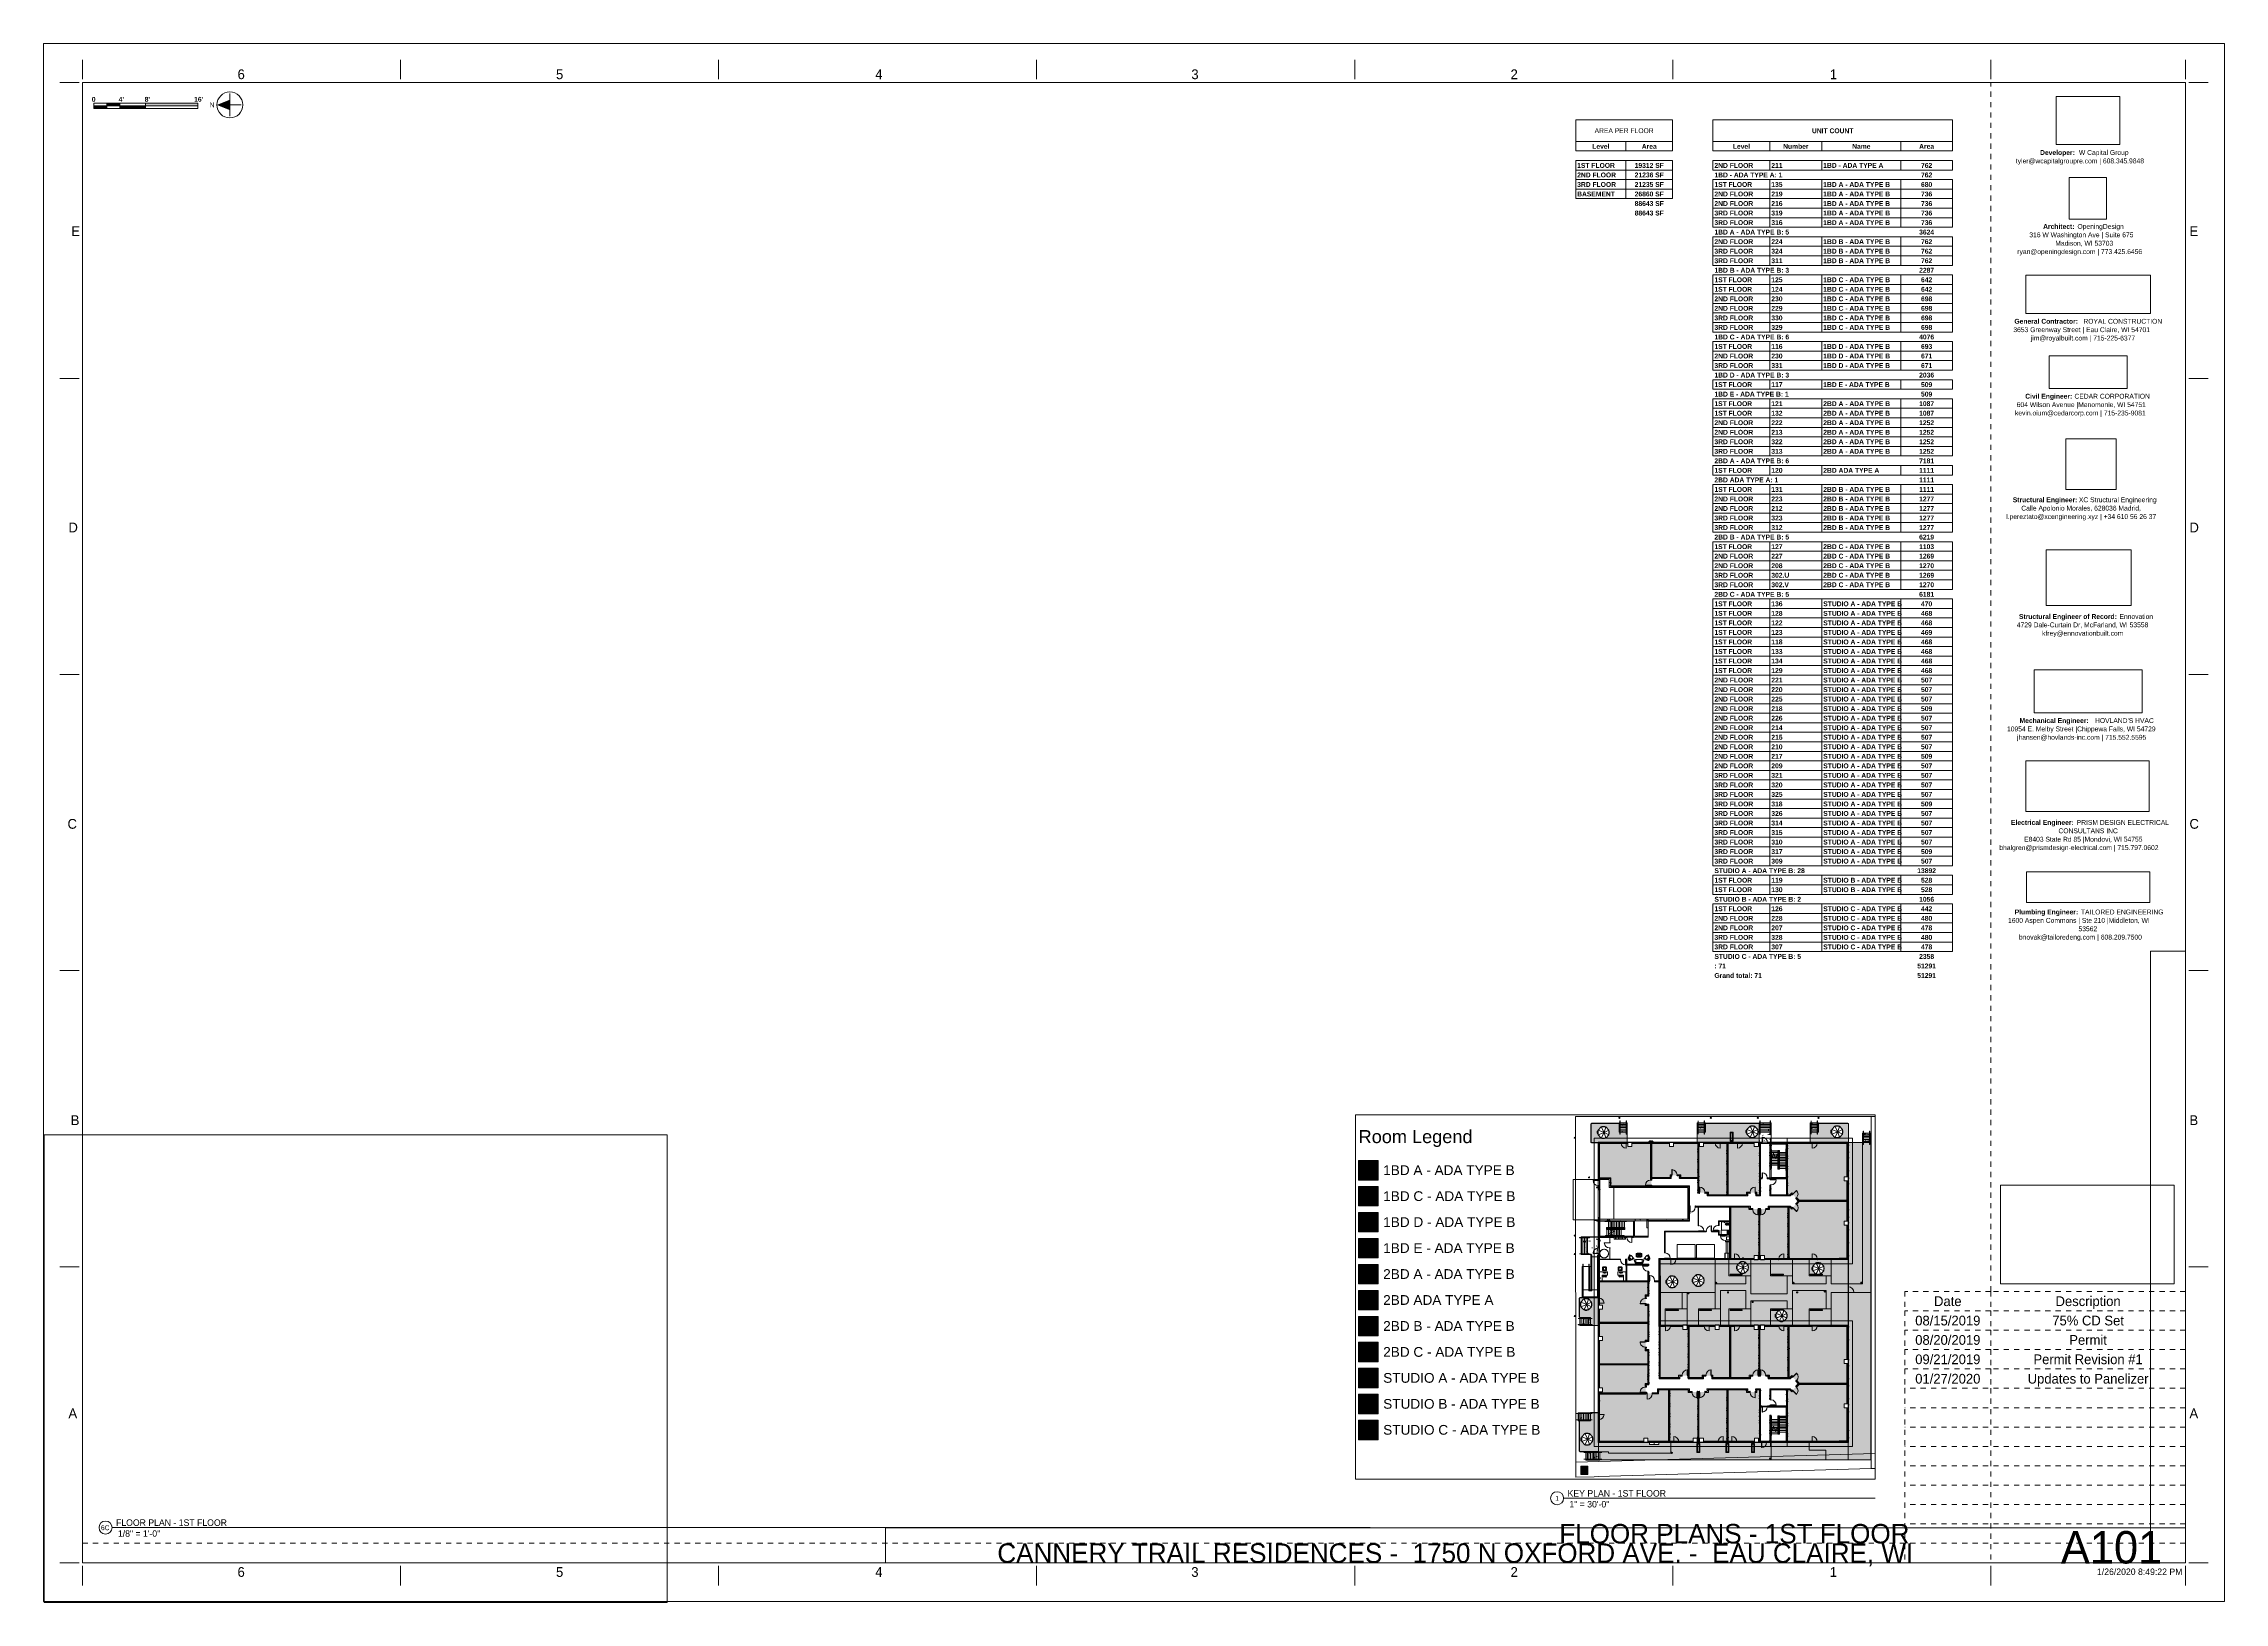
# Paper-space layout 'Layout1' of a CAD drawing. Header units: inches. Extents: x 0 to 42, y 0 to 30.
# The model-space entities are those that its viewports show. They can reach past a viewport. Long polylines and large blocks are cut down to what shows.
import ezdxf

# ---------------------------------------------------------------- set-up
doc = ezdxf.new("R2010")
doc.units = ezdxf.units.IN
doc.header["$MEASUREMENT"] = 0
for name, pattern in [('Dash', [0.25, 0.125, -0.125]), ('Dash 1_16_', [0.125, 0.0625, -0.0625]), ('Dot 1_32_', [0.03125, 0, -0.03125]), ('Double Dash 3_8_', [1, 0.375, -0.125, 0.125, -0.125, 0.125, -0.125]), ('Hidden', [0.28125, 0.1875, -0.09375]), ('Overhead 1_16_', [0.101562, 0.0625, -0.039062])]:
    doc.linetypes.add(name, pattern=pattern)
for name, color, linetype, lineweight in [('0-1', 7, 'Continuous', 5), ('0-2', 7, 'Continuous', 9), ('0-3', 250, 'Double Dash 3_8_', 15), ('A-ANNO-NOTE', 131, 'Continuous', 9), ('A-AREA-PATT-1', 9, 'Continuous', 9), ('A-AREA-PATT-2', 254, 'Continuous', 9), ('A-AREA-PATT-3', 83, 'Continuous', 9), ('A-AREA-PATT-4', 233, 'Continuous', 9), ('A-AREA-PATT-5', 153, 'Continuous', 9), ('A-AREA-PATT-6', 145, 'Continuous', 9), ('A-AREA-PATT-7', 155, 'Continuous', 9), ('A-AREA-PATT-8', 253, 'Continuous', 9), ('A-AREA-PATT-9', 8, 'Continuous', 9), ('A-DETL', 90, 'Continuous', 9), ('A-DETL-GENF-HDLN-1', 7, 'Dash', 9), ('A-DETL-GENF-HDLN-2', 1, 'Continuous', 9), ('A-DOOR', 31, 'Continuous', 9), ('A-DOOR-1', 7, 'Continuous', 9), ('A-DOOR-FRAM', 31, 'Continuous', 9), ('A-DOOR-FRAM-1', 7, 'Continuous', 9), ('A-DOOR-GLAZ-1', 7, 'Continuous', 9), ('A-DOOR-HDLN-1', 5, 'Dash', 9), ('A-DOOR-OPNG-1', 7, 'Continuous', 9), ('A-FLOR-1', 7, 'Continuous', 9), ('A-FLOR-HRAL-1', 7, 'Continuous', 9), ('A-FLOR-HRAL-2', 7, 'Overhead 1_16_', 9), ('A-FLOR-LEVL-1', 7, 'Continuous', 9), ('A-FLOR-PATT-1', 252, 'Continuous', 9), ('A-GENM', 5, 'Continuous', 9), ('A-GENM-1', 7, 'Continuous', 9), ('A-GENM-HDLN', 13, 'Dash', 9), ('A-GLAZ', 151, 'Continuous', 9), ('A-GLAZ-1', 7, 'Continuous', 9), ('A-GLAZ-CURT', 52, 'Continuous', 9), ('A-GLAZ-CURT-1', 7, 'Continuous', 9), ('A-GLAZ-CWMG', 51, 'Continuous', 9), ('A-GLAZ-CWMG-1', 7, 'Continuous', 9), ('A-WALL', 113, 'Continuous', 9), ('A-WALL-1', 7, 'Continuous', 9), ('A-WALL-PATT-1', 8, 'Continuous', 9), ('A-WALL-PATT-2', 253, 'Continuous', 9), ('A-WALL-PATT-3', 7, 'Continuous', 9), ('A-WALL-PATT-4', 252, 'Continuous', 9), ('A-WALL-PATT-5', 111, 'Continuous', 9), ('C-PROP-LINE-1', 250, 'Double Dash 3_8_', 15), ('C-PROP-LINE-2', 250, 'Dash 1_16_', 15), ('E-ELEC-EQPM', 71, 'Continuous', 9), ('E-ELEC-EQPM-1', 7, 'Continuous', 9), ('E-ELEC-EQPM-2', 252, 'Continuous', 9), ('E-FIRE', 2, 'Continuous', 9), ('E-LITE-EQPM-1', 7, 'Continuous', 9), ('G-ANNO-LEGN', 5, 'Continuous', 9), ('G-ANNO-LEGN-1', 233, 'Continuous', 9), ('G-ANNO-LEGN-2', 253, 'Continuous', 9), ('G-ANNO-LEGN-3', 254, 'Continuous', 9), ('G-ANNO-LEGN-4', 83, 'Continuous', 9), ('G-ANNO-LEGN-5', 8, 'Continuous', 9), ('G-ANNO-LEGN-6', 9, 'Continuous', 9), ('G-ANNO-LEGN-7', 155, 'Continuous', 9), ('G-ANNO-LEGN-8', 145, 'Continuous', 9), ('G-ANNO-LEGN-9', 153, 'Continuous', 9), ('G-ANNO-SCHD', 231, 'Continuous', 9), ('G-ANNO-TTLB', 6, 'Continuous', 9), ('G-ANNO-TTLB-MEDM', 33, 'Continuous', 20), ('G-IMPT', 8, 'Continuous', 9), ('I-FURN', 30, 'Continuous', 9), ('I-FURN-HDLN', 30, 'Dash', 9), ('I-WALL', 2, 'Continuous', 9), ('I-WALL-1', 1, 'Continuous', 5), ('I-WALL-2', 7, 'Continuous', 9), ('M-EQPM', 50, 'Continuous', 9), ('M-EQPM-1', 7, 'Continuous', 9), ('P-SANR-FIXT', 6, 'Continuous', 9), ('P-SANR-FIXT-1', 6, 'Hidden', 9), ('Q-CASE', 31, 'Continuous', 9), ('Q-CASE-HDLN', 31, 'Dash', 9), ('Q-SPCQ', 91, 'Continuous', 9), ('Q-SPCQ-1', 7, 'Continuous', 9), ('S-COLS', 52, 'Continuous', 9), ('S-COLS-1', 7, 'Continuous', 9), ('S-FNDN-1', 7, 'Continuous', 9), ('S-STRS-1', 7, 'Continuous', 9), ('S-STRS-2', 252, 'Continuous', 9), ('S-STRS-3', 7, 'Overhead 1_16_', 9), ('S-STRS-MBND-1', 7, 'Overhead 1_16_', 9), ('S-STRS-MBND-2', 7, 'Continuous', 9)]:
    doc.layers.add(name, color=color, linetype=linetype, lineweight=lineweight)
doc.layers.add('G-ANNO-NPLT', color=191, linetype='Continuous', plot=False)
doc.styles.add('Arial', font='arial.ttf', dxfattribs={"height": 90})
doc.styles.add('Arial_1', font='arial.ttf', dxfattribs={"height": 67.5})
doc.styles.add('Arial_2', font='arial.ttf', dxfattribs={"height": 0.09375})
doc.styles.add('Century Gothic', font='ufonts.com_century-gothic.ttf', dxfattribs={"height": 0.125})
doc.styles.add('Century Gothic_1', font='ufonts.com_century-gothic.ttf', dxfattribs={"height": 0.09375})
doc.styles.add('Century Gothic_2', font='ufonts.com_century-gothic.ttf', dxfattribs={"height": 0.1875})
doc.styles.add('Century Gothic_3', font='ufonts.com_century-gothic.ttf', dxfattribs={"height": 0.625})
doc.styles.add('Century Gothic_4', font='ufonts.com_century-gothic.ttf', dxfattribs={"height": 0.375})
doc.styles.add('Century Gothic_B', font='GOTHICB.TTF', dxfattribs={"height": 0.09375})
picture_1 = doc.add_image_def('image1.jpg', size_in_pixel=(1176, 668))
picture_2 = doc.add_image_def('image2.jpg', size_in_pixel=(2440, 1006))
picture_3 = doc.add_image_def('image3.jpg', size_in_pixel=(785, 514))
picture_4 = doc.add_image_def('image4.png', size_in_pixel=(300, 300))
picture_5 = doc.add_image_def('image5.jpg', size_in_pixel=(336, 83))
picture_6 = doc.add_image_def('image6.jpg', size_in_pixel=(278, 110))
picture_7 = doc.add_image_def('image7.jpg', size_in_pixel=(302, 126))
picture_8 = doc.add_image_def('image8.jpg', size_in_pixel=(261, 80))
picture_9 = doc.add_image_def('image9.jpg', size_in_pixel=(344, 261))
picture_10 = doc.add_image_def('image10.jpg', size_in_pixel=(547, 610))
picture_11 = doc.add_image_def('image11.jpg', size_in_pixel=(95, 1663))
picture_12 = doc.add_image_def('image12.jpg', size_in_pixel=(3536, 95))
pattern_1 = [(0, (0, 0), (115.2, 28.8), [4.752, -81.648, 4.752, -81.648, -460.8]), (0, (0, 0), (115.2, 28.8), [-172.8, 4.752, -168.048, 4.752, -81.648, -201.6]), (0, (0, 0), (115.2, 28.8), [-432, 4.752, -52.848, 4.752, -139.248]), (120, (43.2, 14.4), (-82.54153, 85.366127), [4.752, -81.648, 4.752, -81.648, -460.8]), (120, (43.2, 14.4), (-82.54153, 85.366127), [-172.8, 4.752, -168.048, 4.752, -81.648, -201.6]), (120, (43.2, 14.4), (-82.54153, 85.366127), [-432, 4.752, -52.848, 4.752, -139.248]), (240, (57.6, 72), (-32.65847, -114.166127), [4.752, -81.648, 4.752, -81.648, -460.8]), (240, (57.6, 72), (-32.65847, -114.166127), [-172.8, 4.752, -168.048, 4.752, -81.648, -201.6]), (240, (57.6, 72), (-32.65847, -114.166127), [-432, 4.752, -52.848, 4.752, -139.248])]
pattern_2 = [(161.57, (1.8, 1.8), (-14.4010124, -0.0012439), [0, -102.456, 11.376, 0]), (18.43, (-1.8, 1.8), (-14.4010124, 0.0012439), [0, -102.456, 11.376, 0]), (108.43, (1.8, 1.8), (7.1973965, -36.003153), [34.146, -79.686]), (71.57, (-1.8, 1.8), (7.1973965, 36.003153), [34.146, -79.686])]
pattern_3 = [(0, (0, 0), (0, 17.993), []), (315, (0, 0), (17.993039, 0), [25.446, -25.446]), (45, (0, 0), (17.993039, 0), [25.446, -25.446])]
pattern_4 = [(0, (0, 0), (0, 33.75), []), (90, (0, 0), (-33.75, 2e-15), [])]
pattern_5 = [(216.87, (36, 90), (269.999678, 180.000482), [45, -405]), (206.565, (90, 63), (-90.00047, -89.99987), [100.623, -100.623]), (198.435, (90, 18), (-179.999294, -90.00048), [56.921, -227.684])]
pattern_6 = [(50, (0, 0), (103.28545, -9.0368), [10.8, -118.8]), (355, (0, 0), (-19.9797, 108.3155), [8.64, -95.04]), (100.451, (8.61, -0.75), (83.3065, 99.2783), [9.179, -100.964]), (46.184, (0, 28.8), (153.6832, -23.8353), [16.2, -178.2]), (96.636, (12.8, 26.81), (134.5904, 140.2742), [13.768, -151.447]), (351.184, (0, 28.8), (134.5915, 140.2725), [12.96, -142.56]), (21, (14.4, 21.6), (85.95435, -57.97756), [10.8, -118.8]), (326, (14.4, 21.6), (35.0378, 104.4212), [8.64, -95.04]), (71.451, (21.56, 16.77), (120.9926, 46.443), [9.179, -100.964]), (37.5, (0, 0), (1.75074, 47.93675), [4.752, -89.136, 4.752, -91.728, -95.4]), (37.5, (0, 0), (1.75074, 47.93675), [-190.368, 4.752, -90.648]), (7.5, (0, 0), (37.88179, 56.79546), [4.752, -50.256, 4.752, -86.976, -36.36]), (7.5, (0, 0), (37.88179, 56.79546), [-146.736, 4.752, -31.608]), (327.5, (-32.112, 0), (76.87036, -3.24809), [4.752, -31.248, 4.752, -107.568, -149.04]), (327.5, (-32.112, 0), (76.87036, -3.24809), [-148.32, 4.752, -144.288]), (317.5, (-46.51, 0), (83.9787, 14.41494), [4.752, -42.048, 4.752, -69.84, -105.84]), (317.5, (-46.51, 0), (83.9787, 14.41494), [-121.392, 4.752, -101.088])]
pattern_7 = [(45, (0, 0), (-35.63818, 35.63818), []), (45, (0, 54), (-35.63818, 35.63818), [])]
pattern_8 = [(216.87, (23.99, 59.976), (179.927986, 119.952721), [29.988, -269.892]), (206.565, (59.976, 41.983), (-59.97587, -59.97576), [67.055, -67.055]), (198.435, (59.976, 11.995), (-119.95241, -59.976181), [37.932, -151.729])]
pattern_9 = [(45, (0, 0), (-31.8198, 31.8198), []), (135, (0, 0), (-31.8198, -31.8198), [])]
pattern_10 = [(0, (3964.78, 0), (115.2, 28.8), [4.752, -81.648, 4.752, -81.648, -460.8]), (0, (3964.78, 0), (115.2, 28.8), [-172.8, 4.752, -168.048, 4.752, -81.648, -201.6]), (0, (3964.78, 0), (115.2, 28.8), [-432, 4.752, -52.848, 4.752, -139.248]), (120, (4007.98, 14.4), (-82.54153, 85.366127), [4.752, -81.648, 4.752, -81.648, -460.8]), (120, (4007.98, 14.4), (-82.54153, 85.366127), [-172.8, 4.752, -168.048, 4.752, -81.648, -201.6]), (120, (4007.98, 14.4), (-82.54153, 85.366127), [-432, 4.752, -52.848, 4.752, -139.248]), (240, (4022.38, 72), (-32.65847, -114.166127), [4.752, -81.648, 4.752, -81.648, -460.8]), (240, (4022.38, 72), (-32.65847, -114.166127), [-172.8, 4.752, -168.048, 4.752, -81.648, -201.6]), (240, (4022.38, 72), (-32.65847, -114.166127), [-432, 4.752, -52.848, 4.752, -139.248])]
pattern_11 = [(161.57, (3966.5794, 1.8), (-14.4010124, -0.0012439), [0, -102.456, 11.376, 0]), (18.43, (3962.9794, 1.8), (-14.4010124, 0.0012439), [0, -102.456, 11.376, 0]), (108.43, (3966.5794, 1.8), (7.1973965, -36.003153), [34.146, -79.686]), (71.57, (3962.9794, 1.8), (7.1973965, 36.003153), [34.146, -79.686])]
pattern_12 = [(45, (3964.78, 0), (-35.63818, 35.63818), []), (45, (3964.78, 54), (-35.63818, 35.63818), [])]

# ---------------------------------------------------------------- blocks, each defined once
blk = doc.blocks.new('Viewport - All On-568496-FLOOR PLANS - 1ST FLOOR')
at = {"layer": 'G-ANNO-TTLB'}
for start, end in [(360, 180), (180, 360)]:
    blk.add_arc((-0.125, 0), 0.125, start, end, dxfattribs=at)
blk = doc.blocks.new('OD Title Block - 30x42 - CDs - one-598439-FLOOR PLANS - 1ST FLOOR')
at = {"layer": 'G-ANNO-TTLB'}
for p, q in [((-0.01, 30.014), (41.99, 30.014)), ((-0.01, 0.014), (-0.01, 30.014)), ((41.99, 0.014), (41.99, 30.014)), ((-0.01, 0.014), (41.99, 0.014))]:
    blk.add_line(p, q, dxfattribs=at)
at = {"layer": 'G-ANNO-TTLB', "linetype": 'Dot 1_32_', "lineweight": 13}
for p, q in [((37.49, 5.989), (37.49, 29.264)), ((0.74, 1.137), (35.905, 1.137))]:
    blk.add_line(p, q, dxfattribs=at)
at = {"layer": 'G-ANNO-TTLB-MEDM'}
for p, q in [((0.74, 29.326), (0.74, 29.701)), ((6.865, 29.326), (6.865, 29.701)), ((12.99, 29.326), (12.99, 29.701)), ((19.115, 29.326), (19.115, 29.701)), ((25.24, 29.326), (25.24, 29.701)), ((31.365, 29.326), (31.365, 29.701)), ((37.49, 29.326), (37.49, 29.701)), ((41.24, 29.326), (41.24, 29.701)), ((0.677, 29.264), (0.302, 29.264)), ((0.74, 29.264), (41.24, 29.264)), ((0.74, 29.264), (0.74, 0.764)), ((41.24, 29.264), (41.24, 0.764)), ((41.302, 29.264), (41.677, 29.264)), ((0.677, 23.564), (0.302, 23.564)), ((41.302, 23.564), (41.677, 23.564)), ((0.677, 17.864), (0.302, 17.864)), ((41.302, 17.864), (41.677, 17.864)), ((0.677, 12.164), (0.302, 12.164)), ((41.302, 12.164), (41.677, 12.164)), ((0.677, 6.464), (0.302, 6.464)), ((41.302, 6.464), (41.677, 6.464)), ((0.677, 0.764), (0.302, 0.764)), ((0.74, 0.764), (41.24, 0.764)), ((0.74, 0.701), (0.74, 0.326)), ((6.865, 0.701), (6.865, 0.326)), ((12.99, 0.701), (12.99, 0.326)), ((19.115, 0.701), (19.115, 0.326)), ((25.24, 0.701), (25.24, 0.326)), ((31.365, 0.701), (31.365, 0.326)), ((37.49, 0.701), (37.49, 0.326)), ((41.24, 0.701), (41.24, 0.326)), ((41.302, 0.764), (41.677, 0.764))]:
    blk.add_line(p, q, dxfattribs=at)
at = {"layer": 'G-ANNO-TTLB', "attachment_point": 1}
for s, insert, char_height, width, style in [('6', (3.725, 29.517), 0.188, 0.17675, 'Century Gothic_2'), ('5', (9.858, 29.517), 0.188, 0.17675, 'Century Gothic_2'), ('4', (16.007, 29.517), 0.188, 0.17675, 'Century Gothic_2'), ('3', (22.094, 29.517), 0.188, 0.17675, 'Century Gothic_2'), ('2', (28.242, 29.517), 0.188, 0.17675, 'Century Gothic_2'), ('1', (34.391, 29.517), 0.188, 0.17675, 'Century Gothic_2'), ('tyler@wcapitalgroupre.com | 608.345.9848', (37.974, 27.802), 0.09375, 3.36141, 'Century Gothic_1'), ('Developer: ', (38.44, 27.964), 0.09375, 0.90584, 'Century Gothic_B'), ('W Capital Group', (39.188, 27.964), 0.09375, 1.32878, 'Century Gothic_1'), ('E', (0.523, 26.497), 0.188, 0.17044, 'Century Gothic_2'), ('Architect: ', (38.499, 26.54), 0.09375, 0.80169, 'Century Gothic_B'), ('OpeningDesign', (39.16, 26.54), 0.09375, 1.212, 'Century Gothic_1'), ('E', (41.317, 26.497), 0.188, 0.17044, 'Century Gothic_2'), ('ryan@openingdesign.com | 773.425.6456', (38.002, 26.056), 0.09375, 3.21937, 'Century Gothic_1'), ('316 W Washington Ave | Suite 675', (38.233, 26.379), 0.09375, 2.65756, 'Century Gothic_1'), ('Madison, WI 53703', (38.733, 26.217), 0.09375, 1.44556, 'Century Gothic_1'), ('3653 Greenway Street | Eau Claire, WI 54701', (37.925, 24.552), 0.09375, 3.4845, 'Century Gothic_1'), ('General Contractor: ', (37.946, 24.714), 0.09375, 1.60969, 'Century Gothic_B'), ('jim@royalbuilt.com | 715-225-6377', (38.263, 24.391), 0.09375, 2.66387, 'Century Gothic_1'), ('ROYAL CONSTRUCTION', (39.274, 24.714), 0.09375, 1.82116, 'Century Gothic_1'), ('604 Wilson Avenue |Menomonie, WI 54751', (37.99, 23.109), 0.09375, 3.32669, 'Century Gothic_1'), ('Civil Engineer: ', (38.154, 23.271), 0.09375, 1.14888, 'Century Gothic_B'), ('CEDAR CORPORATION', (39.102, 23.271), 0.09375, 1.78012, 'Century Gothic_1'), ('kevin.oium@cedarcorp.com | 715-235-9081', (37.956, 22.948), 0.09375, 3.40559, 'Century Gothic_1'), ('Structural Engineer: ', (37.914, 21.277), 0.09375, 1.54341, 'Century Gothic_B'), ('Calle Apolonio Morales, 628036 Madrid, ', (38.078, 21.116), 0.09375, 3.15309, 'Century Gothic_1'), ('XC Structural Engineering', (39.188, 21.277), 0.09375, 1.96319, 'Century Gothic_1'), ('D', (0.468, 20.791), 0.188, 0.23672, 'Century Gothic_2'), ('l.pereztato@xcengineering.xyz | +34 610 56 26 37', (37.787, 20.954), 0.09375, 3.81591, 'Century Gothic_1'), ('D', (41.317, 20.791), 0.188, 0.23672, 'Century Gothic_2'), ('Structural Engineer of Record: ', (38.034, 19.03), 0.09375, 2.34509, 'Century Gothic_B'), ('Ennovation', (39.969, 19.03), 0.0937, 0.87428, 'Century Gothic_1'), ('4729 Dale-Curtain Dr, McFarland, WI 53558', (37.992, 18.869), 0.09375, 3.32037, 'Century Gothic_1'), ('kfrey@ennovationbuilt.com', (38.479, 18.707), 0.09375, 2.13994, 'Century Gothic_1'), ('10954 E. Melby Street |Chippewa Falls, WI 54729', (37.803, 16.865), 0.09375, 3.77487, 'Century Gothic_1'), ('Mechanical Engineer: ', (38.045, 17.026), 0.09375, 1.76119, 'Century Gothic_B'), ("HOVLAND'S HVAC", (39.498, 17.026), 0.09375, 1.42663, 'Century Gothic_1'), ('jhansen@hovlands-inc.com | 715.552.5595', (37.996, 16.704), 0.09375, 3.31091, 'Century Gothic_1'), ('C', (0.45, 15.084), 0.188, 0.25881, 'Century Gothic_2'), ('Electrical Engineer: ', (37.88, 15.064), 0.09375, 1.53394, 'Century Gothic_B'), ('E8403 State Rd 85 |Mondovi, WI 54755', (38.133, 14.741), 0.09375, 2.9795, 'Century Gothic_1'), ('CONSULTANS INC', (38.794, 14.903), 0.09375, 1.37613, 'Century Gothic_1'), ('PRISM DESIGN ELECTRICAL ', (39.146, 15.064), 0.09375, 2.09891, 'Century Gothic_1'), ('C', (41.317, 15.084), 0.188, 0.25881, 'Century Gothic_2'), ('bhalgren@prismdesign-electrical.com | 715.797.0602', (37.656, 14.58), 0.09375, 4.13469, 'Century Gothic_1'), ('1600 Aspen Commons | Ste 210 |Middleton, WI ', (37.823, 13.178), 0.09375, 3.77172, 'Century Gothic_1'), ('Plumbing Engineer: ', (37.951, 13.34), 0.09375, 1.54656, 'Century Gothic_B'), ('TAILORED ENGINEERING', (39.227, 13.34), 0.09375, 1.87166, 'Century Gothic_1'), ('bnovak@tailoredeng.com | 608.209.7500', (38.034, 12.856), 0.09375, 3.21622, 'Century Gothic_1'), ('53562', (39.18, 13.017), 0.0937, 0.44188, 'Century Gothic_1'), ('B', (0.512, 9.378), 0.188, 0.18306, 'Century Gothic_2'), ('B', (41.317, 9.378), 0.188, 0.18306, 'Century Gothic_2'), ('A', (0.468, 3.734), 0.188, 0.23672, 'Century Gothic_2'), ('A', (41.317, 3.734), 0.188, 0.23672, 'Century Gothic_2'), ('6', (3.724, 0.679), 0.188, 0.17675, 'Century Gothic_2'), ('5', (9.858, 0.679), 0.188, 0.17675, 'Century Gothic_2'), ('4', (16.007, 0.679), 0.188, 0.17675, 'Century Gothic_2'), ('3', (22.093, 0.679), 0.188, 0.17675, 'Century Gothic_2'), ('2', (28.242, 0.679), 0.188, 0.17675, 'Century Gothic_2'), ('1', (34.39, 0.679), 0.188, 0.17675, 'Century Gothic_2')]:
    blk.add_mtext(s, dxfattribs=dict(at, insert=insert, char_height=char_height, width=width, style=style))
at = {"layer": 'G-ANNO-TTLB'}
image = blk.add_image(picture_9, insert=(38.752, 28.068), size_in_units=(1.226, 0.93), dxfattribs=at)
image.dxf.flags = 7
image = blk.add_image(picture_10, insert=(38.999, 26.632), size_in_units=(0.719, 0.802), rotation=0, dxfattribs=at)
image.dxf.flags = 7
image = blk.add_image(picture_8, insert=(38.163, 24.818), size_in_units=(2.404, 0.737), dxfattribs=at)
image.dxf.flags = 7
image = blk.add_image(picture_7, insert=(38.612, 23.375), size_in_units=(1.506, 0.628), dxfattribs=at)
image.dxf.flags = 7
image = blk.add_image(picture_4, insert=(38.938, 21.431), size_in_units=(0.97, 0.97), dxfattribs=at)
image.dxf.flags = 7
image = blk.add_image(picture_3, insert=(38.558, 19.194), size_in_units=(1.638, 1.072), dxfattribs=at)
image.dxf.flags = 7
image = blk.add_image(picture_6, insert=(38.326, 17.131), size_in_units=(2.077, 0.822), dxfattribs=at)
image.dxf.flags = 7
image = blk.add_image(picture_2, insert=(38.167, 15.226), size_in_units=(2.376, 0.98), dxfattribs=at)
image.dxf.flags = 7
image = blk.add_image(picture_5, insert=(38.179, 13.479), size_in_units=(2.372, 0.586), dxfattribs=at)
image.dxf.flags = 7
image = blk.add_image(picture_11, insert=(40.567, 0.764), size_in_units=(0.673, 11.775), dxfattribs=at)
image.dxf.flags = 7
image = blk.add_image(picture_1, insert=(37.679, 6.133), size_in_units=(3.341, 1.898), dxfattribs=at)
image.dxf.flags = 7
image = blk.add_image(picture_12, insert=(16.203, 0.764), size_in_units=(25.037, 0.673), dxfattribs=at)
image.dxf.flags = 7
blk = doc.blocks.new('Graphic Scale - 1-8-605179-FLOOR PLANS - 1ST FLOOR')
at = {"layer": 'A-ANNO-NOTE'}
for points in [[(-1.756, 0), (-1.756, -0.049), (-2.006, -0.049), (-2.006, 0)], [(-1.506, 0.049), (-1.506, 0), (-1.756, 0), (-1.756, 0.049)], [(0, 0.049), (0, 0), (-1.006, 0), (-1.006, 0.049)], [(-1.006, 0), (-1.006, -0.049), (-1.506, -0.049), (-1.506, 0)]]:
    blk.add_hatch(color=256, dxfattribs=at).paths.add_polyline_path(points, flags=0)
for p, q in [((-2.006, 0.049), (0, 0.049)), ((-2.006, -0.049), (-2.006, 0.049)), ((-2.006, 0), (0, 0)), ((-1.756, 0.049), (-1.756, -0.049)), ((-1.506, 0.049), (-1.506, -0.049)), ((-1.006, -0.049), (-1.006, 0.049)), ((0, 0.049), (0, -0.049)), ((-2.006, -0.049), (0, -0.049))]:
    blk.add_line(p, q, dxfattribs=at)
at = {"layer": 'A-ANNO-NOTE', "attachment_point": 1, "style": 'Century Gothic_B'}
for s, insert, char_height, width in [('\\fCentury Gothic|b1|i0|c0|p34|;0', (-2.043, 0.173), 0.09375, 0.09153), ("4'", (-1.525, 0.173), 0.0937, 0.12625), ("8'", (-1.025, 0.173), 0.0937, 0.12625), ("16'", (-0.073, 0.173), 0.0937, 0.21778)]:
    blk.add_mtext(s, dxfattribs=dict(at, insert=insert, char_height=char_height, width=width))
blk = doc.blocks.new('North Arrow - Left-530765-FLOOR PLANS - 1ST FLOOR')
at = {"layer": 'A-ANNO-NOTE'}
blk.add_hatch(color=256, dxfattribs=at).paths.add_polyline_path([(-0.25, 0), (0, 0.101), (0, -0.101)], flags=0)
for p, q in [((-0.219, 0), (0.219, 0)), ((0, 0.219), (0, -0.219))]:
    blk.add_line(p, q, dxfattribs=at)
blk.add_circle((0, 0), 0.25, dxfattribs=at)
at = {"layer": 'A-ANNO-NOTE', "insert": (-0.39, 0.047), "char_height": 0.0937, "width": 0.09784, "attachment_point": 1, "style": 'Arial_2'}
blk.add_mtext('N', dxfattribs=at)
blk = doc.blocks.new('Outdoor Table01 - 02ZUTB01_dwg-2525485-KEY PLAN - 1ST FLOOR')
at = {"layer": 'I-FURN'}
for p, q in [((-7, 41.986), (-11, 40.986)), ((-7, 41.986), (4, 41.986)), ((-7, 41.986), (-7, 40.37)), ((4, 41.986), (8, 40.986)), ((4, 41.986), (4, 40.37)), ((-11, 40.986), (-11.5, 39.37)), ((8.5, 39.37), (8, 40.986)), ((-7, 40.37), (-11.5, 39.37)), ((-7, 40.37), (4, 40.37)), ((-7, 40.37), (-7, 39.5)), ((4, 40.37), (8.5, 39.37)), ((4, 40.37), (4, 39.5)), ((-11.423, 39.617), (-11.5, 40)), ((-11.5, 39.5), (-11.5, 40)), ((8.5, 40), (8.423, 39.617)), ((8.5, 39.5), (8.5, 40)), ((-11.5, 39.37), (-11.5, 39)), ((-11.417, 39), (-11.479, 39.375)), ((-7, 39.5), (-9.25, 39)), ((4, 39.5), (-7, 39.5)), ((6.25, 39), (4, 39.5)), ((8.457, 39.243), (8.417, 39)), ((8.5, 39.37), (8.5, 39)), ((-37.467, 16.263), (-15.637, 38.891)), ((4, 0), (-15.637, 38.891)), ((-15.383, 39), (4, 0)), ((-15.383, 39), (15.489, 39)), ((4, 0), (15.489, 39)), ((4, 0), (15.744, 38.891)), ((15.744, 38.891), (37.574, 16.263)), ((-11.5, 30.697), (-11.5, 31.187)), ((-7.564, 23.267), (-7.737, 23.245)), ((4, 0), (-37.467, 16.263)), ((4, 0), (37.574, 16.263)), ((4, 0), (-37.573, 16)), ((-37.573, -16), (-37.573, 16)), ((4, 0), (37.679, 16)), ((37.679, 16), (37.679, -16)), ((-23.317, 10.714), (-23.389, 10.541)), ((-41.37, 10.5), (-42.986, 10)), ((-42.37, 6), (-41.37, 10.5)), ((-41.5, 10.5), (-42, 10.5)), ((-42, 10.5), (-41.617, 10.423)), ((-40.561, 10.227), (-41.5, 6)), ((-41.37, 10.5), (-40.5, 10.5)), ((-38.5, 10), (-41.243, 10.457)), ((-40.449, 10.19), (-39.5, 10)), ((-39.814, 10.314), (-40, 10.5)), ((-40, 10.5), (-39, 10.5)), ((-38.5, 10), (-39, 10.5)), ((-39, 10.5), (-37.573, 10.5)), ((-39, 10.5), (-37.573, 10.5)), ((-37.573, 10.309), (-38.5, 10)), ((-43.986, 6), (-42.986, 10)), ((-38.5, 10), (-39.5, 10)), ((-38.5, 10), (-39, 6)), ((23.611, 9.5), (23.997, 9.5)), ((37.679, 9.436), (38, 9.5)), ((37.679, 9.5), (38, 9.5)), ((38.986, 9), (37.679, 9.404)), ((38.986, 9), (39.986, 5)), ((38.37, 5), (37.679, 8.109)), ((-43.986, -5), (-43.986, 6)), ((-43.986, 6), (-42.37, 6)), ((-42.37, -5), (-42.37, 6)), ((-42.37, 6), (-41.5, 6)), ((-41.5, 6), (-41.5, -5)), ((-39, 6), (-39, -5)), ((-37.573, 6), (-39, 6)), ((38.37, 5), (37.679, 5)), ((39.986, 5), (38.37, 5)), ((38.37, 5), (38.37, -6)), ((39.986, 5), (39.986, -6)), ((4, 0), (-37.573, -16)), ((4, 0), (-37.467, -16.263)), ((4, 0), (-15.637, -38.891)), ((4, 0), (-15.383, -39)), ((4, 0), (15.489, -39)), ((4, 0), (37.679, -16)), ((4, 0), (37.574, -16.263)), ((4, 0), (15.744, -38.891)), ((-43.986, -5), (-42.986, -9)), ((-43.986, -5), (-42.37, -5)), ((-42.37, -5), (-41.37, -9.5)), ((-42.37, -5), (-41.5, -5)), ((-41.5, -5), (-40.561, -9.227)), ((-39, -5), (-38.5, -9)), ((-39, -5), (-37.573, -5)), ((38.37, -6), (37.679, -9.109)), ((38.37, -6), (37.679, -6)), ((39.986, -6), (38.37, -6)), ((39.986, -6), (38.986, -10)), ((-42.986, -9), (-41.37, -9.5)), ((-41.617, -9.423), (-42, -9.5)), ((-41.5, -9.5), (-42, -9.5)), ((-38.5, -9), (-41.375, -9.479)), ((-41.37, -9.5), (-40.5, -9.5)), ((-39.5, -9), (-40.449, -9.19)), ((-40, -9.5), (-39.814, -9.314)), ((-39, -9.5), (-40, -9.5)), ((-39.5, -9), (-38.5, -9)), ((-39, -9.5), (-38.5, -9)), ((-37.573, -9.5), (-39, -9.5)), ((-37.573, -9.5), (-39, -9.5)), ((-37.573, -9.309), (-38.5, -9)), ((38.986, -10), (37.679, -10.404)), ((-23.389, -10.541), (-23.317, -10.714)), ((25.676, -10.5), (26.102, -10.5)), ((38, -10.5), (37.679, -10.436)), ((37.679, -10.5), (38, -10.5)), ((-15.637, -38.891), (-37.467, -16.263)), ((37.574, -16.263), (15.744, -38.891)), ((-7.737, -23.245), (-7.564, -23.267)), ((-8, -23.766), (-8, -24.145)), ((-12.5, -32.678), (-12.5, -33.199)), ((15.489, -39), (-15.383, -39)), ((-12.5, -39.37), (-12.5, -39)), ((-12.417, -39), (-12.457, -39.243)), ((-10.25, -39), (-8, -39.5)), ((3, -39.5), (5.25, -39)), ((7.417, -39), (7.479, -39.375)), ((7.5, -39.37), (7.5, -39)), ((-12, -40.986), (-12.5, -39.37)), ((-8, -40.37), (-12.5, -39.37)), ((-12.5, -39.5), (-12.5, -40)), ((-12.5, -40), (-12.423, -39.617)), ((-8, -39.5), (3, -39.5)), ((-8, -40.37), (-8, -39.5)), ((3, -40.37), (7.5, -39.37)), ((3, -40.37), (3, -39.5)), ((7, -40.986), (7.5, -39.37)), ((7.423, -39.617), (7.5, -40)), ((7.5, -39.5), (7.5, -40)), ((3, -40.37), (-8, -40.37)), ((-8, -41.986), (-8, -40.37)), ((3, -41.986), (3, -40.37)), ((-8, -41.986), (-12, -40.986)), ((7, -40.986), (3, -41.986)), ((3, -41.986), (-8, -41.986))]:
    blk.add_line(p, q, dxfattribs=at)
blk = doc.blocks.new('Outdoor Table01 - Outdoor Table01-1294297-KEY PLAN - 1ST FLOOR')
blk.add_blockref('Outdoor Table01 - 02ZUTB01_dwg-2525485-KEY PLAN - 1ST FLOOR', (0, 0))
blk = doc.blocks.new('Outdoor Table01 - Outdoor Table01-2525492-KEY PLAN - 1ST FLOOR')
at = {"extrusion": (0, 0, -1), "zscale": -1, "rotation": 180}
blk.add_blockref('Outdoor Table01 - 02ZUTB01_dwg-2525485-KEY PLAN - 1ST FLOOR', (0, 0), dxfattribs=at)
blk = doc.blocks.new('Outdoor Table01 - 02ZUTB01_dwg-V1-KEY PLAN - 1ST FLOOR')
at = {"layer": 'I-FURN'}
for p, q in [((-7, 41.986), (-11, 40.986)), ((-7, 41.986), (4, 41.986)), ((-7, 41.986), (-7, 40.37)), ((4, 41.986), (8, 40.986)), ((4, 41.986), (4, 40.37)), ((-11, 40.986), (-11.5, 39.37)), ((8.5, 39.37), (8, 40.986)), ((-7, 40.37), (-11.5, 39.37)), ((-7, 40.37), (4, 40.37)), ((-7, 40.37), (-7, 39.5)), ((4, 40.37), (8.5, 39.37)), ((4, 40.37), (4, 39.5)), ((-11.423, 39.617), (-11.5, 40)), ((-11.5, 39.5), (-11.5, 40)), ((8.5, 40), (8.423, 39.617)), ((8.5, 39.5), (8.5, 40)), ((-11.5, 39.37), (-11.5, 39)), ((-11.417, 39), (-11.479, 39.375)), ((-7, 39.5), (-9.25, 39)), ((4, 39.5), (-7, 39.5)), ((6.25, 39), (4, 39.5)), ((8.457, 39.243), (8.417, 39)), ((8.5, 39.37), (8.5, 39)), ((-37.467, 16.263), (-15.637, 38.891)), ((4, 0), (-15.637, 38.891)), ((-15.383, 39), (4, 0)), ((-15.383, 39), (15.489, 39)), ((4, 0), (15.489, 39)), ((4, 0), (15.744, 38.891)), ((15.744, 38.891), (37.574, 16.263)), ((-11.5, 30.697), (-11.5, 31.187)), ((-7.564, 23.267), (-7.737, 23.245)), ((4, 0), (-37.467, 16.263)), ((4, 0), (37.574, 16.263)), ((4, 0), (-37.573, 16)), ((-37.573, -16), (-37.573, 16)), ((4, 0), (37.679, 16)), ((37.679, 16), (37.679, -16)), ((-23.317, 10.714), (-23.389, 10.541)), ((-41.37, 10.5), (-42.986, 10)), ((-42.37, 6), (-41.37, 10.5)), ((-41.5, 10.5), (-42, 10.5)), ((-42, 10.5), (-41.617, 10.423)), ((-40.561, 10.227), (-41.5, 6)), ((-41.37, 10.5), (-40.5, 10.5)), ((-38.5, 10), (-41.243, 10.457)), ((-40.449, 10.19), (-39.5, 10)), ((-39.7, 10.2), (-40, 10.5)), ((-40, 10.5), (-39, 10.5)), ((-38.5, 10), (-39, 10.5)), ((-39, 10.5), (-37.573, 10.5)), ((-39, 10.5), (-37.573, 10.5)), ((-37.573, 10.309), (-38.5, 10)), ((-43.986, 6), (-42.986, 10)), ((-38.5, 10), (-39.5, 10)), ((-38.5, 10), (-39, 6)), ((23.611, 9.5), (23.997, 9.5)), ((37.679, 9.436), (38, 9.5)), ((37.679, 9.5), (38, 9.5)), ((38.986, 9), (37.679, 9.404)), ((38.986, 9), (39.986, 5)), ((38.37, 5), (37.679, 8.109)), ((-43.986, -5), (-43.986, 6)), ((-43.986, 6), (-42.37, 6)), ((-42.37, -5), (-42.37, 6)), ((-42.37, 6), (-41.5, 6)), ((-41.5, 6), (-41.5, -5)), ((-39, 6), (-39, -5)), ((-37.573, 6), (-39, 6)), ((38.37, 5), (37.679, 5)), ((39.986, 5), (38.37, 5)), ((38.37, 5), (38.37, -6)), ((39.986, 5), (39.986, -6)), ((4, 0), (-37.573, -16)), ((4, 0), (-37.467, -16.263)), ((4, 0), (-15.637, -38.891)), ((4, 0), (-15.383, -39)), ((4, 0), (15.489, -39)), ((4, 0), (37.679, -16)), ((4, 0), (37.574, -16.263)), ((4, 0), (15.744, -38.891)), ((-43.986, -5), (-42.986, -9)), ((-43.986, -5), (-42.37, -5)), ((-42.37, -5), (-41.37, -9.5)), ((-42.37, -5), (-41.5, -5)), ((-41.5, -5), (-40.561, -9.227)), ((-39, -5), (-38.5, -9)), ((-39, -5), (-37.573, -5)), ((38.37, -6), (37.679, -9.109)), ((38.37, -6), (37.679, -6)), ((39.986, -6), (38.37, -6)), ((39.986, -6), (38.986, -10)), ((-42.986, -9), (-41.37, -9.5)), ((-41.617, -9.423), (-42, -9.5)), ((-41.5, -9.5), (-42, -9.5)), ((-38.5, -9), (-41.375, -9.479)), ((-41.37, -9.5), (-40.5, -9.5)), ((-39.5, -9), (-40.449, -9.19)), ((-40, -9.5), (-39.7, -9.2)), ((-39, -9.5), (-40, -9.5)), ((-39.5, -9), (-38.5, -9)), ((-39, -9.5), (-38.5, -9)), ((-37.573, -9.5), (-39, -9.5)), ((-37.573, -9.5), (-39, -9.5)), ((-37.573, -9.309), (-38.5, -9)), ((38.986, -10), (37.679, -10.404)), ((25.676, -10.5), (26.102, -10.5)), ((38, -10.5), (37.679, -10.436)), ((37.679, -10.5), (38, -10.5)), ((-15.637, -38.891), (-37.467, -16.263)), ((37.574, -16.263), (15.744, -38.891)), ((-7.737, -23.245), (-7.564, -23.267)), ((-8, -23.766), (-8, -24.145)), ((-12.5, -32.678), (-12.5, -33.199)), ((15.489, -39), (-15.383, -39)), ((-12, -40.986), (-12.181, -40.4)), ((-8, -41.986), (-8, -40.4)), ((3, -41.986), (3, -40.4)), ((7, -40.986), (7.181, -40.4)), ((-8, -41.986), (-12, -40.986)), ((7, -40.986), (3, -41.986)), ((3, -41.986), (-8, -41.986))]:
    blk.add_line(p, q, dxfattribs=at)
blk = doc.blocks.new('Outdoor Table01 - Outdoor Table01-V2-KEY PLAN - 1ST FLOOR')
at = {"extrusion": (0, 0, -1), "zscale": -1, "rotation": 180}
blk.add_blockref('Outdoor Table01 - 02ZUTB01_dwg-V1-KEY PLAN - 1ST FLOOR', (0, 0), dxfattribs=at)
blk = doc.blocks.new('Outdoor Table01 - 02ZUTB01_dwg-V3-KEY PLAN - 1ST FLOOR')
at = {"layer": 'I-FURN'}
for p, q in [((-11.448, 39.537), (-11.5, 39.37)), ((-10.746, 39.537), (-11.5, 39.37)), ((-11.5, 39.37), (-11.5, 39)), ((-11.417, 39), (-11.479, 39.375)), ((-7, 39.5), (-9.25, 39)), ((4, 39.5), (-7, 39.5)), ((6.25, 39), (4, 39.5)), ((7.746, 39.537), (8.5, 39.37)), ((8.457, 39.243), (8.417, 39)), ((8.5, 39.37), (8.448, 39.537)), ((8.5, 39.37), (8.5, 39)), ((-37.467, 16.263), (-15.637, 38.891)), ((4, 0), (-15.637, 38.891)), ((-15.383, 39), (4, 0)), ((-15.383, 39), (15.489, 39)), ((4, 0), (15.489, 39)), ((4, 0), (15.744, 38.891)), ((15.744, 38.891), (37.574, 16.263)), ((-11.5, 30.697), (-11.5, 31.187)), ((-7.564, 23.267), (-7.737, 23.245)), ((4, 0), (-37.467, 16.263)), ((4, 0), (37.574, 16.263)), ((4, 0), (-37.573, 16)), ((-37.573, -16), (-37.573, 16)), ((4, 0), (37.679, 16)), ((37.679, 16), (37.679, -16)), ((-23.317, 10.714), (-23.389, 10.541)), ((-41.37, 10.5), (-42.986, 10)), ((-42.37, 6), (-41.37, 10.5)), ((-41.5, 10.5), (-42, 10.5)), ((-42, 10.5), (-41.617, 10.423)), ((-40.561, 10.227), (-41.5, 6)), ((-41.37, 10.5), (-40.5, 10.5)), ((-38.5, 10), (-41.243, 10.457)), ((-40.449, 10.19), (-39.5, 10)), ((-39.7, 10.2), (-40, 10.5)), ((-40, 10.5), (-39, 10.5)), ((-38.5, 10), (-39, 10.5)), ((-39, 10.5), (-37.573, 10.5)), ((-39, 10.5), (-37.573, 10.5)), ((-37.573, 10.309), (-38.5, 10)), ((-43.986, 6), (-42.986, 10)), ((-38.5, 10), (-39.5, 10)), ((-38.5, 10), (-39, 6)), ((23.691, 9.5), (23.997, 9.5)), ((37.679, 9.436), (38, 9.5)), ((37.679, 9.5), (38, 9.5)), ((38.986, 9), (37.679, 9.404)), ((38.986, 9), (39.986, 5)), ((38.37, 5), (37.679, 8.109)), ((-43.986, -5), (-43.986, 6)), ((-43.986, 6), (-42.37, 6)), ((-42.37, -5), (-42.37, 6)), ((-42.37, 6), (-41.5, 6)), ((-41.5, 6), (-41.5, -5)), ((-39, 6), (-39, -5)), ((-37.573, 6), (-39, 6)), ((38.37, 5), (37.679, 5)), ((39.986, 5), (38.37, 5)), ((38.37, 5), (38.37, -6)), ((39.986, 5), (39.986, -6)), ((4, 0), (-37.573, -16)), ((4, 0), (-37.467, -16.263)), ((4, 0), (-15.637, -38.891)), ((4, 0), (-15.383, -39)), ((4, 0), (15.489, -39)), ((4, 0), (37.679, -16)), ((4, 0), (37.574, -16.263)), ((4, 0), (15.744, -38.891)), ((-43.986, -5), (-42.986, -9)), ((-43.986, -5), (-42.37, -5)), ((-42.37, -5), (-41.37, -9.5)), ((-42.37, -5), (-41.5, -5)), ((-41.5, -5), (-40.561, -9.227)), ((-39, -5), (-38.5, -9)), ((-39, -5), (-37.573, -5)), ((38.37, -6), (37.679, -9.109)), ((38.37, -6), (37.679, -6)), ((39.986, -6), (38.37, -6)), ((39.986, -6), (38.986, -10)), ((-42.986, -9), (-41.37, -9.5)), ((-41.617, -9.423), (-42, -9.5)), ((-41.5, -9.5), (-42, -9.5)), ((-38.5, -9), (-41.375, -9.479)), ((-41.37, -9.5), (-40.5, -9.5)), ((-39.5, -9), (-40.449, -9.19)), ((-40, -9.5), (-39.7, -9.2)), ((-39, -9.5), (-40, -9.5)), ((-39.5, -9), (-38.5, -9)), ((-39, -9.5), (-38.5, -9)), ((-37.573, -9.5), (-39, -9.5)), ((-37.573, -9.5), (-39, -9.5)), ((-37.573, -9.309), (-38.5, -9)), ((38.986, -10), (37.679, -10.404)), ((-23.389, -10.541), (-23.317, -10.714)), ((25.676, -10.5), (26.102, -10.5)), ((38, -10.5), (37.679, -10.436)), ((37.679, -10.5), (38, -10.5)), ((-15.637, -38.891), (-37.467, -16.263)), ((37.574, -16.263), (15.744, -38.891)), ((-7.737, -23.245), (-7.564, -23.267)), ((-8, -23.766), (-8, -24.145)), ((-12.5, -32.678), (-12.5, -33.199)), ((15.489, -39), (-15.383, -39)), ((-12.5, -39.37), (-12.5, -39)), ((-12.417, -39), (-12.479, -39.375)), ((-10.25, -39), (-8, -39.5)), ((3, -39.5), (5.25, -39)), ((7.417, -39), (7.479, -39.375)), ((7.5, -39.37), (7.5, -39)), ((-12, -40.986), (-12.5, -39.37)), ((-8, -40.37), (-12.5, -39.37)), ((-12.5, -39.5), (-12.5, -40)), ((-12.5, -40), (-12.423, -39.617)), ((-8, -39.5), (3, -39.5)), ((-8, -40.37), (-8, -39.5)), ((3, -40.37), (7.5, -39.37)), ((3, -40.37), (3, -39.5)), ((7, -40.986), (7.5, -39.37)), ((7.423, -39.617), (7.5, -40)), ((7.5, -39.5), (7.5, -40)), ((3, -40.37), (-8, -40.37)), ((-8, -41.986), (-8, -40.37)), ((3, -41.986), (3, -40.37)), ((-8, -41.986), (-12, -40.986)), ((7, -40.986), (3, -41.986)), ((3, -41.986), (-8, -41.986))]:
    blk.add_line(p, q, dxfattribs=at)
blk = doc.blocks.new('Outdoor Table01 - Outdoor Table01-V4-KEY PLAN - 1ST FLOOR')
at = {"extrusion": (0, 0, -1), "zscale": -1, "rotation": 180}
blk.add_blockref('Outdoor Table01 - 02ZUTB01_dwg-V3-KEY PLAN - 1ST FLOOR', (0, 0), dxfattribs=at)
blk = doc.blocks.new('Rectangular Mullion - 2_ x 4_ rectangular-2762263-KEY PLAN - 1ST FLOOR')
at = {"layer": 'A-GLAZ-CWMG-1'}
for p, q in [((0, 2), (-2, 2)), ((-2, 2), (-2, -2)), ((0, -2), (0, 2)), ((-2, -2), (0, -2))]:
    blk.add_line(p, q, dxfattribs=at)
blk = doc.blocks.new('System Panel - Glazed-2762264-KEY PLAN - 1ST FLOOR')
at = {"layer": 'A-GLAZ-CURT-1'}
for p, q in [((18.199, 0.5), (-18.199, 0.5)), ((-18.199, 0.5), (-18.199, -0.5)), ((18.199, -0.5), (18.199, 0.5)), ((-18.199, -0.5), (18.199, -0.5))]:
    blk.add_line(p, q, dxfattribs=at)
blk = doc.blocks.new('STOREFRONT DOOR A - ALUM_ STILE W_ GLASS INSET-2790937-KEY PLAN - 1ST FLOOR')
at = {"layer": 'A-DOOR-1'}
blk.add_line((-18, 2), (-18, 38), dxfattribs=at)
blk.add_arc((-18, 2), 36, 0, 90, dxfattribs=at)
blk = doc.blocks.new('System Panel - Glazed-2762267-KEY PLAN - 1ST FLOOR')
at = {"layer": 'A-GLAZ-CURT-1'}
for p, q in [((17.901, 0.5), (-17.901, 0.5)), ((-17.901, 0.5), (-17.901, -0.5)), ((17.901, -0.5), (17.901, 0.5)), ((-17.901, -0.5), (17.901, -0.5))]:
    blk.add_line(p, q, dxfattribs=at)
blk = doc.blocks.new('Rectangular Mullion - 2_ x 4_ rectangular-2647654-KEY PLAN - 1ST FLOOR')
at = {"layer": 'A-GLAZ-CWMG-1'}
for p, q in [((-3831.137, 11392.989), (-3829.637, 11392.989)), ((-3831.137, 11392.989), (-3831.137, 11357.188)), ((-3828.637, 11392.989), (-3827.137, 11392.989)), ((-3827.137, 11392.989), (-3827.137, 11357.188)), ((-3829.637, 11357.188), (-3831.137, 11357.188)), ((-3827.137, 11357.188), (-3828.637, 11357.188))]:
    blk.add_line(p, q, dxfattribs=at)
blk = doc.blocks.new('GLASS GARAGE DOOR - RAMP GARAGE DOOR-2787280-KEY PLAN - 1ST FLOOR')
at = {"layer": 'A-DOOR-1'}
for p, q in [((-31, -6.874), (163, -6.874)), ((-31, -6.874), (-31, -8.874)), ((163, -6.874), (163, -8.874)), ((-32.281, -8.947), (-32.281, -8.224)), ((-32.281, -8.224), (-31.281, -8.224)), ((-31.281, -8.224), (-31.281, -8.947)), ((163.281, -8.947), (163.281, -8.224)), ((163.281, -8.224), (164.281, -8.224)), ((164.281, -8.224), (164.281, -8.947)), ((-31.281, -8.947), (-32.281, -8.947)), ((-32.281, -8.947), (-32.281, -10.947)), ((-31.281, -10.947), (-31.281, -8.947)), ((163, -8.874), (-31, -8.874)), ((164.281, -8.947), (163.281, -8.947)), ((163.281, -8.947), (163.281, -10.947)), ((164.281, -10.947), (164.281, -8.947)), ((-32.281, -10.947), (-31.281, -10.947)), ((163.281, -10.947), (164.281, -10.947))]:
    blk.add_line(p, q, dxfattribs=at)
blk = doc.blocks.new('Bayer Built Door - VISTAGRANDE FLUSH - 37-1_2__ x 81-3_4__ - 1ST FLOOR-3294966-KEY PLAN - 1ST FLOOR')
at = {"layer": 'A-DOOR-1'}
for p, q in [((-16.946, 0.562), (-16.946, -0.083)), ((-16.946, 0.562), (-13.125, 0.562)), ((-13.125, 0.25), (-13.155, 0.562)), ((13.125, 0.562), (-13.125, 0.562)), ((16.946, 0.562), (13.125, 0.562)), ((13.125, 0.25), (13.155, 0.562)), ((16.946, 0.562), (16.946, -0.083)), ((-13.875, 0.156), (-13.125, 0.156)), ((-13.875, -1.156), (-13.875, 0.156)), ((-13.125, 0.156), (-13.125, 0.25)), ((13.125, 0.156), (13.125, 0.25)), ((13.875, 0.156), (13.125, 0.156)), ((13.875, -1.156), (13.875, 0.156)), ((-16.946, -0.083), (-17.562, -0.094)), ((-17.562, -0.094), (-17.562, -1.156)), ((16.946, -0.083), (17.562, -0.094)), ((17.562, -0.094), (17.562, -1.156)), ((-13.125, -0.594), (-13.875, -0.594)), ((-13.875, -1.094), (-13.361, -1.094)), ((-13.875, -1.156), (-13.875, -1.094)), ((-13.361, -1.094), (-13.156, -0.842)), ((-13.156, -0.842), (-13.125, -0.656)), ((-13.125, -0.656), (-13.125, -0.594)), ((13.125, -0.594), (13.875, -0.594)), ((13.125, -0.656), (13.125, -0.594)), ((13.156, -0.842), (13.125, -0.656)), ((13.361, -1.094), (13.156, -0.842)), ((13.875, -1.094), (13.361, -1.094)), ((13.875, -1.156), (13.875, -1.094)), ((-17.562, -1.156), (-13.125, -1.156)), ((13.125, -1.156), (-13.125, -1.156)), ((17.562, -1.156), (13.125, -1.156)), ((17.562, -1.156), (17.562, -36.281))]:
    blk.add_line(p, q, dxfattribs=at)
blk.add_arc((17.562, -1.156), 35.125, 180, 270, dxfattribs=at)
at = {"layer": 'A-DOOR-FRAM-1'}
for p, q in [((-18.75, 4.25), (-18.75, -1.625)), ((-18.75, 4.25), (-17.719, 4.25)), ((-17.719, 3.128), (-17.719, 4.25)), ((17.719, 3.128), (17.719, 4.25)), ((18.75, 4.25), (17.719, 4.25)), ((18.75, 4.25), (18.75, -1.625)), ((-20.375, 2.937), (-18.75, 2.937)), ((-17.375, 2.888), (-17.719, 3.128)), ((-17.375, 1.887), (-17.375, 2.888)), ((17.375, 2.888), (17.719, 3.128)), ((17.375, 1.887), (17.375, 2.888)), ((20.375, 2.937), (18.75, 2.937)), ((-16.688, 1.731), (-17.375, 1.887)), ((-16.688, 0.594), (-16.688, 1.731)), ((16.688, 1.731), (17.375, 1.887)), ((16.688, 0.594), (16.688, 1.731)), ((-17.14, 0.157), (-17.14, 0.594)), ((-17.14, 0.594), (-16.688, 0.594)), ((17.14, 0.594), (16.688, 0.594)), ((17.14, 0.157), (17.14, 0.594)), ((-17.719, 0.157), (-17.14, 0.157)), ((-17.719, -1.625), (-17.719, 0.157)), ((17.719, 0.157), (17.14, 0.157)), ((17.719, -1.625), (17.719, 0.157)), ((-18.375, -1.625), (-18.75, -1.625)), ((-18.75, -1.625), (-17.719, -1.625)), ((-18, -1.625), (-18.625, -1.625)), ((-18.625, -1.625), (-18.625, -4.438)), ((-18, -4.438), (-18, -1.625)), ((-18, -1.625), (18, -1.625)), ((18.75, -1.625), (17.719, -1.625)), ((18.625, -1.625), (18, -1.625)), ((18, -1.625), (18, -4.438)), ((18.625, -4.438), (18.625, -1.625)), ((-18.625, -4.438), (-18, -4.438)), ((18, -4.438), (18.625, -4.438))]:
    blk.add_line(p, q, dxfattribs=at)
at = {"layer": 'A-DOOR-GLAZ-1'}
for p, q in [((13.125, 0.156), (-13.125, 0.156)), ((-13.125, 0), (-13.875, 0)), ((-13.875, -0.438), (-13.125, -0.438)), ((-13.665, 0), (-13.665, -0.438)), ((13.125, 0), (-13.125, 0)), ((13.125, -0.438), (-13.125, -0.438)), ((13.125, 0), (13.875, 0)), ((13.875, -0.438), (13.125, -0.438)), ((13.665, 0), (13.665, -0.438)), ((13.125, -0.594), (-13.125, -0.594))]:
    blk.add_line(p, q, dxfattribs=at)
blk = doc.blocks.new('Window-Double_Hung-Marvin-Essential - ESDH3066 - 1st Floor-3357216-KEY PLAN - 1ST FLOOR')
at = {"layer": 'A-DETL-GENF-HDLN-1'}
blk.add_line((16.104, -3.967), (-16.504, -3.967), dxfattribs=at)
at = {"layer": 'A-DETL-GENF-HDLN-2'}
for p, q in [((-17.125, 4.437), (-17.75, 4.437)), ((-17.125, -0.906), (-17.125, 4.437)), ((17.125, 4.437), (17.75, 4.437)), ((17.125, 4.437), (17.125, -0.906)), ((-16.719, -0.938), (-17.75, -0.938)), ((-17.75, -4.031), (-17.75, -0.938)), ((-16.719, -3.523), (-16.719, -0.938)), ((16.719, -3.523), (16.719, -0.938)), ((16.719, -0.938), (17.75, -0.938)), ((17.75, -4.031), (17.75, -0.938)), ((-16.563, -1.281), (-15.342, -1.281)), ((-16.563, -1.281), (-16.563, -2.219)), ((-15.281, -1.399), (-15.937, -1.399)), ((-15.937, -1.399), (-15.937, -2.117)), ((-15.843, -1.415), (-15.843, -2.103)), ((-15.54, -1.541), (-15.54, -1.978)), ((-15.342, -1.281), (-15.281, -1.342)), ((-15.281, -1.342), (-15.281, -1.399)), ((15.342, -1.281), (15.281, -1.342)), ((15.281, -1.342), (15.281, -1.399)), ((15.281, -1.399), (15.937, -1.399)), ((16.562, -1.281), (15.342, -1.281)), ((15.54, -1.541), (15.54, -1.978)), ((15.843, -1.415), (15.843, -2.103)), ((15.937, -1.399), (15.937, -2.117)), ((16.562, -1.281), (16.562, -2.219)), ((-15.342, -2.219), (-16.563, -2.219)), ((-15.937, -2.117), (-15.281, -2.117)), ((-15.342, -2.219), (-15.281, -2.158)), ((-15.281, -2.117), (-15.281, -2.158)), ((15.281, -2.117), (15.281, -2.158)), ((15.937, -2.117), (15.281, -2.117)), ((15.342, -2.219), (15.281, -2.158)), ((15.342, -2.219), (16.562, -2.219)), ((-16.563, -2.5), (-15.342, -2.5)), ((-16.563, -2.5), (-16.563, -3.438)), ((-15.281, -2.617), (-15.937, -2.617)), ((-15.937, -2.617), (-15.937, -3.336)), ((-15.843, -2.633), (-15.843, -3.322)), ((-15.54, -2.76), (-15.54, -3.197)), ((-15.342, -2.5), (-15.281, -2.561)), ((-15.281, -2.561), (-15.281, -2.617)), ((15.342, -2.5), (15.281, -2.561)), ((15.281, -2.561), (15.281, -2.617)), ((15.281, -2.617), (15.937, -2.617)), ((16.562, -2.5), (15.342, -2.5)), ((15.54, -2.76), (15.54, -3.197)), ((15.843, -2.633), (15.843, -3.322)), ((15.937, -2.617), (15.937, -3.336)), ((16.562, -2.5), (16.562, -3.438)), ((-19.25, -2.983), (-19.25, -2.938)), ((-19.25, -2.938), (-17.9, -2.938)), ((-17.75, -2.983), (-19.25, -2.983)), ((-17.9, -2.938), (-17.9, -2.828)), ((-17.9, -2.828), (-17.75, -2.828)), ((-15.937, -3.336), (-15.281, -3.336)), ((-15.281, -3.336), (-15.281, -3.377)), ((15.281, -3.336), (15.281, -3.377)), ((15.937, -3.336), (15.281, -3.336)), ((17.9, -2.828), (17.75, -2.828)), ((17.75, -2.983), (19.25, -2.983)), ((17.9, -2.938), (17.9, -2.828)), ((19.25, -2.938), (17.9, -2.938)), ((19.25, -2.983), (19.25, -2.938)), ((-17.083, -3.623), (-17.162, -4.031)), ((-17.083, -3.623), (-16.194, -3.623)), ((-16.855, -3.998), (-16.855, -3.623)), ((-16.375, -3.523), (-16.719, -3.523)), ((-15.342, -3.438), (-16.563, -3.438)), ((-16.375, -3.623), (-16.375, -3.523)), ((-16.176, -3.765), (-16.298, -3.765)), ((-16.298, -3.765), (-16.298, -3.998)), ((-16.194, -3.623), (-16.194, -3.716)), ((-16.194, -3.716), (-16.104, -3.716)), ((-16.176, -3.967), (-16.176, -3.765)), ((-16.104, -3.716), (-16.104, -3.967)), ((-15.342, -3.438), (-15.281, -3.377)), ((15.342, -3.438), (15.281, -3.377)), ((15.342, -3.438), (16.562, -3.438)), ((16.194, -3.716), (16.104, -3.716)), ((16.104, -3.716), (16.104, -3.967)), ((16.176, -3.967), (16.176, -3.765)), ((16.176, -3.765), (16.298, -3.765)), ((17.083, -3.623), (16.194, -3.623)), ((16.194, -3.623), (16.194, -3.716)), ((16.298, -3.765), (16.298, -3.998)), ((16.375, -3.623), (16.375, -3.523)), ((16.375, -3.523), (16.719, -3.523)), ((16.855, -3.998), (16.855, -3.623)), ((17.083, -3.623), (17.162, -4.031)), ((-17.75, -4.031), (-17.162, -4.031)), ((-16.298, -3.998), (-16.855, -3.998)), ((-16.176, -3.967), (-16.104, -3.967)), ((16.176, -3.967), (16.104, -3.967)), ((16.298, -3.998), (16.855, -3.998)), ((17.75, -4.031), (17.162, -4.031))]:
    blk.add_line(p, q, dxfattribs=at)
at = {"layer": 'A-GLAZ'}
for p, q in [((15.843, -1.415), (-15.843, -1.415)), ((15.843, -1.541), (-15.843, -1.541)), ((15.843, -1.978), (-15.843, -1.978)), ((15.843, -2.103), (-15.843, -2.103)), ((15.843, -2.633), (-15.843, -2.633)), ((15.843, -2.76), (-15.843, -2.76)), ((15.843, -3.197), (-15.843, -3.197)), ((15.843, -3.322), (-15.843, -3.322))]:
    blk.add_line(p, q, dxfattribs=at)
at = {"layer": 'A-GLAZ-1'}
for p, q in [((-17.75, 4.437), (17.75, 4.437)), ((-17.75, -0.906), (-17.75, 4.437)), ((17.75, 4.437), (17.75, -0.906)), ((-17.75, -0.938), (17.75, -0.938)), ((-17.75, -4.031), (-17.75, -0.938)), ((17.75, -0.938), (17.75, -4.031)), ((17.75, -4.031), (-17.75, -4.031))]:
    blk.add_line(p, q, dxfattribs=at)
blk = doc.blocks.new('Bayer Built Door - VISTAGRANDE FLUSH - 37-1_2__ x 81-3_4__ - 1ST FLOOR-V5-KEY PLAN - 1ST FLOOR')
at = {"layer": 'A-DOOR-1'}
for p, q in [((-16.946, 0.562), (-16.946, -0.083)), ((-16.946, 0.562), (-13.125, 0.562)), ((-13.125, 0.25), (-13.155, 0.562)), ((13.125, 0.562), (-13.125, 0.562)), ((16.946, 0.562), (13.125, 0.562)), ((13.125, 0.25), (13.155, 0.562)), ((16.946, 0.562), (16.946, -0.083)), ((-13.875, 0.156), (-13.125, 0.156)), ((-13.875, -1.156), (-13.875, 0.156)), ((-13.125, 0.156), (-13.125, 0.25)), ((13.125, 0.156), (13.125, 0.25)), ((13.875, 0.156), (13.125, 0.156)), ((13.875, -1.156), (13.875, 0.156)), ((-16.946, -0.083), (-17.562, -0.094)), ((-17.562, -0.094), (-17.562, -1.156)), ((16.946, -0.083), (17.562, -0.094)), ((17.562, -0.094), (17.562, -1.156)), ((-13.125, -0.594), (-13.875, -0.594)), ((-13.875, -1.094), (-13.361, -1.094)), ((-13.875, -1.156), (-13.875, -1.094)), ((-13.361, -1.094), (-13.156, -0.842)), ((-13.156, -0.842), (-13.125, -0.656)), ((-13.125, -0.656), (-13.125, -0.594)), ((13.125, -0.594), (13.875, -0.594)), ((13.125, -0.656), (13.125, -0.594)), ((13.156, -0.842), (13.125, -0.656)), ((13.361, -1.094), (13.156, -0.842)), ((13.875, -1.094), (13.361, -1.094)), ((13.875, -1.156), (13.875, -1.094)), ((-17.562, -1.156), (-13.125, -1.156)), ((13.125, -1.156), (-13.125, -1.156)), ((17.562, -1.156), (13.125, -1.156)), ((17.562, -1.156), (17.562, -36.281))]:
    blk.add_line(p, q, dxfattribs=at)
blk.add_arc((17.562, -1.156), 35.125, 180, 270, dxfattribs=at)
at = {"layer": 'A-DOOR-FRAM-1'}
for p, q in [((18.75, 4.594), (-18.75, 4.594)), ((-18.75, 4.25), (-18.75, -1.625)), ((-18.75, 4.25), (-17.719, 4.25)), ((-17.719, 3.128), (-17.719, 4.25)), ((17.719, 3.128), (17.719, 4.25)), ((18.75, 4.25), (17.719, 4.25)), ((18.75, 4.25), (18.75, -1.625)), ((-20.375, 2.937), (-18.75, 2.937)), ((-17.375, 2.888), (-17.719, 3.128)), ((-17.375, 1.887), (-17.375, 2.888)), ((17.375, 2.888), (17.719, 3.128)), ((17.375, 1.887), (17.375, 2.888)), ((20.375, 2.937), (18.75, 2.937)), ((-16.688, 1.731), (-17.375, 1.887)), ((-16.688, 0.594), (-16.688, 1.731)), ((16.688, 1.731), (17.375, 1.887)), ((16.688, 0.594), (16.688, 1.731)), ((-17.14, 0.157), (-17.14, 0.594)), ((-17.14, 0.594), (-16.688, 0.594)), ((17.14, 0.594), (16.688, 0.594)), ((17.14, 0.157), (17.14, 0.594)), ((-17.719, 0.157), (-17.14, 0.157)), ((-17.719, -1.625), (-17.719, 0.157)), ((17.719, 0.157), (17.14, 0.157)), ((17.719, -1.625), (17.719, 0.157)), ((-18.375, -1.625), (-18.75, -1.625)), ((-18.75, -1.625), (-17.719, -1.625)), ((-18, -1.625), (-18.625, -1.625)), ((-18.625, -1.625), (-18.625, -4.438)), ((-18, -4.438), (-18, -1.625)), ((-18, -1.625), (18, -1.625)), ((18.75, -1.625), (17.719, -1.625)), ((18.625, -1.625), (18, -1.625)), ((18, -1.625), (18, -4.438)), ((18.625, -4.438), (18.625, -1.625)), ((-18.625, -4.438), (-18, -4.438)), ((18, -4.438), (18.625, -4.438))]:
    blk.add_line(p, q, dxfattribs=at)
at = {"layer": 'A-DOOR-GLAZ-1'}
for p, q in [((13.125, 0.156), (-13.125, 0.156)), ((-13.125, 0), (-13.875, 0)), ((-13.875, -0.438), (-13.125, -0.438)), ((-13.665, 0), (-13.665, -0.438)), ((13.125, 0), (-13.125, 0)), ((13.125, -0.438), (-13.125, -0.438)), ((13.125, 0), (13.875, 0)), ((13.875, -0.438), (13.125, -0.438)), ((13.665, 0), (13.665, -0.438)), ((13.125, -0.594), (-13.125, -0.594))]:
    blk.add_line(p, q, dxfattribs=at)
blk = doc.blocks.new('Window-Double_Hung-Marvin-Essential - ESDH3066 - 1st Floor-3357217-KEY PLAN - 1ST FLOOR')
at = {"layer": 'A-DETL-GENF-HDLN-1'}
blk.add_line((16.104, 3.967), (-16.504, 3.967), dxfattribs=at)
at = {"layer": 'A-DETL-GENF-HDLN-2'}
for p, q in [((-17.75, 4.031), (-17.162, 4.031)), ((-17.75, 4.031), (-17.75, 0.937)), ((-17.083, 3.623), (-17.162, 4.031)), ((-16.855, 3.998), (-16.855, 3.623)), ((-16.298, 3.998), (-16.855, 3.998)), ((-16.298, 3.765), (-16.298, 3.998)), ((-16.176, 3.967), (-16.104, 3.967)), ((-16.176, 3.967), (-16.176, 3.765)), ((-16.104, 3.716), (-16.104, 3.967)), ((16.176, 3.967), (16.104, 3.967)), ((16.104, 3.716), (16.104, 3.967)), ((16.176, 3.967), (16.176, 3.765)), ((16.298, 3.765), (16.298, 3.998)), ((16.298, 3.998), (16.855, 3.998)), ((16.855, 3.998), (16.855, 3.623)), ((17.083, 3.623), (17.162, 4.031)), ((17.75, 4.031), (17.162, 4.031)), ((17.75, 4.031), (17.75, 0.937)), ((-17.083, 3.623), (-16.194, 3.623)), ((-16.375, 3.523), (-16.719, 3.523)), ((-16.719, 3.523), (-16.719, 0.937)), ((-15.342, 3.437), (-16.563, 3.437)), ((-16.563, 2.5), (-16.563, 3.437)), ((-16.375, 3.623), (-16.375, 3.523)), ((-16.176, 3.765), (-16.298, 3.765)), ((-16.194, 3.716), (-16.104, 3.716)), ((-16.194, 3.623), (-16.194, 3.716)), ((-15.342, 3.437), (-15.281, 3.377)), ((-15.281, 3.336), (-15.281, 3.377)), ((15.342, 3.437), (15.281, 3.377)), ((15.281, 3.336), (15.281, 3.377)), ((15.342, 3.437), (16.562, 3.437)), ((16.194, 3.716), (16.104, 3.716)), ((16.176, 3.765), (16.298, 3.765)), ((16.194, 3.623), (16.194, 3.716)), ((17.083, 3.623), (16.194, 3.623)), ((16.375, 3.623), (16.375, 3.523)), ((16.375, 3.523), (16.719, 3.523)), ((16.562, 2.5), (16.562, 3.437)), ((16.719, 3.523), (16.719, 0.937)), ((-19.25, 2.983), (-19.25, 2.937)), ((-17.75, 2.983), (-19.25, 2.983)), ((-19.25, 2.937), (-17.9, 2.937)), ((-17.9, 2.937), (-17.9, 2.828)), ((-17.9, 2.828), (-17.75, 2.828)), ((-15.937, 2.617), (-15.937, 3.336)), ((-15.937, 3.336), (-15.281, 3.336)), ((-15.843, 2.633), (-15.843, 3.322)), ((-15.54, 2.76), (-15.54, 3.197)), ((15.937, 3.336), (15.281, 3.336)), ((15.54, 2.76), (15.54, 3.197)), ((15.843, 2.633), (15.843, 3.322)), ((15.937, 2.617), (15.937, 3.336)), ((17.75, 2.983), (19.25, 2.983)), ((17.9, 2.828), (17.75, 2.828)), ((17.9, 2.937), (17.9, 2.828)), ((19.25, 2.937), (17.9, 2.937)), ((19.25, 2.983), (19.25, 2.937)), ((-16.563, 2.5), (-15.342, 2.5)), ((-15.281, 2.617), (-15.937, 2.617)), ((-15.342, 2.5), (-15.281, 2.561)), ((-15.281, 2.561), (-15.281, 2.617)), ((15.281, 2.561), (15.281, 2.617)), ((15.281, 2.617), (15.937, 2.617)), ((15.342, 2.5), (15.281, 2.561)), ((16.562, 2.5), (15.342, 2.5)), ((-15.342, 2.219), (-16.563, 2.219)), ((-16.563, 1.281), (-16.563, 2.219)), ((-15.937, 1.399), (-15.937, 2.117)), ((-15.937, 2.117), (-15.281, 2.117)), ((-15.843, 1.415), (-15.843, 2.103)), ((-15.54, 1.541), (-15.54, 1.978)), ((-15.342, 2.219), (-15.281, 2.158)), ((-15.281, 2.117), (-15.281, 2.158)), ((15.342, 2.219), (15.281, 2.158)), ((15.281, 2.117), (15.281, 2.158)), ((15.937, 2.117), (15.281, 2.117)), ((15.342, 2.219), (16.562, 2.219)), ((15.54, 1.541), (15.54, 1.978)), ((15.843, 1.415), (15.843, 2.103)), ((15.937, 1.399), (15.937, 2.117)), ((16.562, 1.281), (16.562, 2.219)), ((-16.563, 1.281), (-15.342, 1.281)), ((-15.281, 1.399), (-15.937, 1.399)), ((-15.342, 1.281), (-15.281, 1.342)), ((-15.281, 1.342), (-15.281, 1.399)), ((15.281, 1.342), (15.281, 1.399)), ((15.281, 1.399), (15.937, 1.399)), ((15.342, 1.281), (15.281, 1.342)), ((16.562, 1.281), (15.342, 1.281)), ((-16.719, 0.937), (-17.75, 0.937)), ((-17.125, 0.906), (-17.125, -4.438)), ((16.719, 0.937), (17.75, 0.937)), ((17.125, -4.438), (17.125, 0.906)), ((-17.125, -4.438), (-17.75, -4.438)), ((17.125, -4.438), (17.75, -4.438))]:
    blk.add_line(p, q, dxfattribs=at)
at = {"layer": 'A-GLAZ'}
for p, q in [((15.843, 3.322), (-15.843, 3.322)), ((15.843, 3.197), (-15.843, 3.197)), ((15.843, 2.76), (-15.843, 2.76)), ((15.843, 2.633), (-15.843, 2.633)), ((15.843, 2.103), (-15.843, 2.103)), ((15.843, 1.978), (-15.843, 1.978)), ((15.843, 1.541), (-15.843, 1.541)), ((15.843, 1.415), (-15.843, 1.415))]:
    blk.add_line(p, q, dxfattribs=at)
at = {"layer": 'A-GLAZ-1'}
for p, q in [((19.625, 4.5), (17.75, 4.5)), ((17.75, 4.5), (17.75, 4.437)), ((19.625, 4.437), (19.625, 4.5)), ((17.75, 4.031), (-17.75, 4.031)), ((-17.75, 4.031), (-17.75, 0.937)), ((17.75, 4.437), (19.625, 4.437)), ((17.75, 0.937), (17.75, 4.031)), ((-17.75, 0.937), (17.75, 0.937)), ((-17.75, 0.906), (-17.75, -4.438)), ((17.75, -4.438), (17.75, 0.906)), ((-17.75, -4.438), (17.75, -4.438))]:
    blk.add_line(p, q, dxfattribs=at)
blk = doc.blocks.new('Window-Double_Hung-Marvin-Essential - ESDH3066 - 1st Floor-3357218-KEY PLAN - 1ST FLOOR')
at = {"layer": 'A-DETL-GENF-HDLN-1'}
blk.add_line((16.104, 3.967), (-16.504, 3.967), dxfattribs=at)
at = {"layer": 'A-DETL-GENF-HDLN-2'}
for p, q in [((-17.75, 4.031), (-17.162, 4.031)), ((-17.75, 4.031), (-17.75, 0.937)), ((-17.083, 3.623), (-17.162, 4.031)), ((-16.855, 3.998), (-16.855, 3.623)), ((-16.298, 3.998), (-16.855, 3.998)), ((-16.298, 3.765), (-16.298, 3.998)), ((-16.176, 3.967), (-16.104, 3.967)), ((-16.176, 3.967), (-16.176, 3.765)), ((-16.104, 3.716), (-16.104, 3.967)), ((16.176, 3.967), (16.104, 3.967)), ((16.104, 3.716), (16.104, 3.967)), ((16.176, 3.967), (16.176, 3.765)), ((16.298, 3.765), (16.298, 3.998)), ((16.298, 3.998), (16.855, 3.998)), ((16.855, 3.998), (16.855, 3.623)), ((17.083, 3.623), (17.162, 4.031)), ((17.75, 4.031), (17.162, 4.031)), ((17.75, 4.031), (17.75, 0.937)), ((-17.083, 3.623), (-16.194, 3.623)), ((-16.375, 3.523), (-16.719, 3.523)), ((-16.719, 3.523), (-16.719, 0.937)), ((-15.342, 3.437), (-16.563, 3.437)), ((-16.563, 2.5), (-16.563, 3.437)), ((-16.375, 3.623), (-16.375, 3.523)), ((-16.176, 3.765), (-16.298, 3.765)), ((-16.194, 3.716), (-16.104, 3.716)), ((-16.194, 3.623), (-16.194, 3.716)), ((-15.342, 3.437), (-15.281, 3.377)), ((-15.281, 3.336), (-15.281, 3.377)), ((15.342, 3.437), (15.281, 3.377)), ((15.281, 3.336), (15.281, 3.377)), ((15.342, 3.437), (16.562, 3.437)), ((16.194, 3.716), (16.104, 3.716)), ((16.176, 3.765), (16.298, 3.765)), ((16.194, 3.623), (16.194, 3.716)), ((17.083, 3.623), (16.194, 3.623)), ((16.375, 3.623), (16.375, 3.523)), ((16.375, 3.523), (16.719, 3.523)), ((16.562, 2.5), (16.562, 3.437)), ((16.719, 3.523), (16.719, 0.937)), ((-19.25, 2.983), (-19.25, 2.937)), ((-17.75, 2.983), (-19.25, 2.983)), ((-19.25, 2.937), (-17.9, 2.937)), ((-17.9, 2.937), (-17.9, 2.828)), ((-17.9, 2.828), (-17.75, 2.828)), ((-15.937, 2.617), (-15.937, 3.336)), ((-15.937, 3.336), (-15.281, 3.336)), ((-15.843, 2.633), (-15.843, 3.322)), ((-15.54, 2.76), (-15.54, 3.197)), ((15.937, 3.336), (15.281, 3.336)), ((15.54, 2.76), (15.54, 3.197)), ((15.843, 2.633), (15.843, 3.322)), ((15.937, 2.617), (15.937, 3.336)), ((17.75, 2.983), (19.25, 2.983)), ((17.9, 2.828), (17.75, 2.828)), ((17.9, 2.937), (17.9, 2.828)), ((19.25, 2.937), (17.9, 2.937)), ((19.25, 2.983), (19.25, 2.937)), ((-16.563, 2.5), (-15.342, 2.5)), ((-15.281, 2.617), (-15.937, 2.617)), ((-15.342, 2.5), (-15.281, 2.561)), ((-15.281, 2.561), (-15.281, 2.617)), ((15.281, 2.561), (15.281, 2.617)), ((15.281, 2.617), (15.937, 2.617)), ((15.342, 2.5), (15.281, 2.561)), ((16.562, 2.5), (15.342, 2.5)), ((-15.342, 2.219), (-16.563, 2.219)), ((-16.563, 1.281), (-16.563, 2.219)), ((-15.937, 1.399), (-15.937, 2.117)), ((-15.937, 2.117), (-15.281, 2.117)), ((-15.843, 1.415), (-15.843, 2.103)), ((-15.54, 1.541), (-15.54, 1.978)), ((-15.342, 2.219), (-15.281, 2.158)), ((-15.281, 2.117), (-15.281, 2.158)), ((15.342, 2.219), (15.281, 2.158)), ((15.281, 2.117), (15.281, 2.158)), ((15.937, 2.117), (15.281, 2.117)), ((15.342, 2.219), (16.562, 2.219)), ((15.54, 1.541), (15.54, 1.978)), ((15.843, 1.415), (15.843, 2.103)), ((15.937, 1.399), (15.937, 2.117)), ((16.562, 1.281), (16.562, 2.219)), ((-16.563, 1.281), (-15.342, 1.281)), ((-15.281, 1.399), (-15.937, 1.399)), ((-15.342, 1.281), (-15.281, 1.342)), ((-15.281, 1.342), (-15.281, 1.399)), ((15.281, 1.342), (15.281, 1.399)), ((15.281, 1.399), (15.937, 1.399)), ((15.342, 1.281), (15.281, 1.342)), ((16.562, 1.281), (15.342, 1.281)), ((-16.719, 0.937), (-17.75, 0.937)), ((-17.125, 0.906), (-17.125, -4.438)), ((16.719, 0.937), (17.75, 0.937)), ((17.125, -4.438), (17.125, 0.906)), ((-17.125, -4.438), (-17.75, -4.438)), ((17.125, -4.438), (17.75, -4.438))]:
    blk.add_line(p, q, dxfattribs=at)
at = {"layer": 'A-GLAZ'}
for p, q in [((15.843, 3.322), (-15.843, 3.322)), ((15.843, 3.197), (-15.843, 3.197)), ((15.843, 2.76), (-15.843, 2.76)), ((15.843, 2.633), (-15.843, 2.633)), ((15.843, 2.103), (-15.843, 2.103)), ((15.843, 1.978), (-15.843, 1.978)), ((15.843, 1.541), (-15.843, 1.541)), ((15.843, 1.415), (-15.843, 1.415))]:
    blk.add_line(p, q, dxfattribs=at)
at = {"layer": 'A-GLAZ-1'}
for p, q in [((17.75, 4.031), (-17.75, 4.031)), ((-17.75, 4.031), (-17.75, 0.937)), ((17.75, 0.937), (17.75, 4.031)), ((-17.75, 0.937), (17.75, 0.937)), ((-17.75, 0.906), (-17.75, -4.438)), ((17.75, -4.438), (17.75, 0.906)), ((-17.75, -4.438), (17.75, -4.438))]:
    blk.add_line(p, q, dxfattribs=at)
blk = doc.blocks.new('Window-Double_Hung-Marvin-Essential - ESDH3066 - 1st Floor-V6-KEY PLAN - 1ST FLOOR')
at = {"layer": 'A-DETL-GENF-HDLN-1'}
blk.add_line((16.104, 3.967), (-16.504, 3.967), dxfattribs=at)
at = {"layer": 'A-DETL-GENF-HDLN-2'}
for p, q in [((-17.75, 4.031), (-17.162, 4.031)), ((-17.75, 4.031), (-17.75, 0.937)), ((-17.083, 3.623), (-17.162, 4.031)), ((-16.855, 3.998), (-16.855, 3.623)), ((-16.298, 3.998), (-16.855, 3.998)), ((-16.298, 3.765), (-16.298, 3.998)), ((-16.176, 3.967), (-16.104, 3.967)), ((-16.176, 3.967), (-16.176, 3.765)), ((-16.104, 3.716), (-16.104, 3.967)), ((16.176, 3.967), (16.104, 3.967)), ((16.104, 3.716), (16.104, 3.967)), ((16.176, 3.967), (16.176, 3.765)), ((16.298, 3.765), (16.298, 3.998)), ((16.298, 3.998), (16.855, 3.998)), ((16.855, 3.998), (16.855, 3.623)), ((17.083, 3.623), (17.162, 4.031)), ((17.75, 4.031), (17.162, 4.031)), ((17.75, 4.031), (17.75, 0.937)), ((-17.083, 3.623), (-16.194, 3.623)), ((-16.375, 3.523), (-16.719, 3.523)), ((-16.719, 3.523), (-16.719, 0.937)), ((-15.342, 3.437), (-16.563, 3.437)), ((-16.563, 2.5), (-16.563, 3.437)), ((-16.375, 3.623), (-16.375, 3.523)), ((-16.176, 3.765), (-16.298, 3.765)), ((-16.194, 3.716), (-16.104, 3.716)), ((-16.194, 3.623), (-16.194, 3.716)), ((-15.342, 3.437), (-15.281, 3.377)), ((-15.281, 3.336), (-15.281, 3.377)), ((15.342, 3.437), (15.281, 3.377)), ((15.281, 3.336), (15.281, 3.377)), ((15.342, 3.437), (16.562, 3.437)), ((16.194, 3.716), (16.104, 3.716)), ((16.176, 3.765), (16.298, 3.765)), ((16.194, 3.623), (16.194, 3.716)), ((17.083, 3.623), (16.194, 3.623)), ((16.375, 3.623), (16.375, 3.523)), ((16.375, 3.523), (16.719, 3.523)), ((16.562, 2.5), (16.562, 3.437)), ((16.719, 3.523), (16.719, 0.937)), ((-19.25, 2.983), (-19.25, 2.937)), ((-17.75, 2.983), (-19.25, 2.983)), ((-19.25, 2.937), (-17.9, 2.937)), ((-17.9, 2.937), (-17.9, 2.828)), ((-17.9, 2.828), (-17.75, 2.828)), ((-15.937, 2.617), (-15.937, 3.336)), ((-15.937, 3.336), (-15.281, 3.336)), ((-15.843, 2.633), (-15.843, 3.322)), ((-15.54, 2.76), (-15.54, 3.197)), ((15.937, 3.336), (15.281, 3.336)), ((15.54, 2.76), (15.54, 3.197)), ((15.843, 2.633), (15.843, 3.322)), ((15.937, 2.617), (15.937, 3.336)), ((17.75, 2.983), (19.25, 2.983)), ((17.9, 2.828), (17.75, 2.828)), ((17.9, 2.937), (17.9, 2.828)), ((19.25, 2.937), (17.9, 2.937)), ((19.25, 2.983), (19.25, 2.937)), ((-16.563, 2.5), (-15.342, 2.5)), ((-15.281, 2.617), (-15.937, 2.617)), ((-15.342, 2.5), (-15.281, 2.561)), ((-15.281, 2.561), (-15.281, 2.617)), ((15.281, 2.561), (15.281, 2.617)), ((15.281, 2.617), (15.937, 2.617)), ((15.342, 2.5), (15.281, 2.561)), ((16.562, 2.5), (15.342, 2.5)), ((-15.342, 2.219), (-16.563, 2.219)), ((-16.563, 1.281), (-16.563, 2.219)), ((-15.937, 1.399), (-15.937, 2.117)), ((-15.937, 2.117), (-15.281, 2.117)), ((-15.843, 1.415), (-15.843, 2.103)), ((-15.54, 1.541), (-15.54, 1.978)), ((-15.342, 2.219), (-15.281, 2.158)), ((-15.281, 2.117), (-15.281, 2.158)), ((15.342, 2.219), (15.281, 2.158)), ((15.281, 2.117), (15.281, 2.158)), ((15.937, 2.117), (15.281, 2.117)), ((15.342, 2.219), (16.562, 2.219)), ((15.54, 1.541), (15.54, 1.978)), ((15.843, 1.415), (15.843, 2.103)), ((15.937, 1.399), (15.937, 2.117)), ((16.562, 1.281), (16.562, 2.219)), ((-16.563, 1.281), (-15.342, 1.281)), ((-15.281, 1.399), (-15.937, 1.399)), ((-15.342, 1.281), (-15.281, 1.342)), ((-15.281, 1.342), (-15.281, 1.399)), ((15.281, 1.342), (15.281, 1.399)), ((15.281, 1.399), (15.937, 1.399)), ((15.342, 1.281), (15.281, 1.342)), ((16.562, 1.281), (15.342, 1.281)), ((-16.719, 0.937), (-17.75, 0.937)), ((-17.125, 0.906), (-17.125, -4.438)), ((16.719, 0.937), (17.75, 0.937)), ((17.125, -4.438), (17.125, 0.906)), ((-17.125, -4.438), (-17.75, -4.438)), ((17.125, -4.438), (17.75, -4.438))]:
    blk.add_line(p, q, dxfattribs=at)
at = {"layer": 'A-GLAZ'}
for p, q in [((15.843, 3.322), (-15.843, 3.322)), ((15.843, 3.197), (-15.843, 3.197)), ((15.843, 2.76), (-15.843, 2.76)), ((15.843, 2.633), (-15.843, 2.633)), ((15.843, 2.103), (-15.843, 2.103)), ((15.843, 1.978), (-15.843, 1.978)), ((15.843, 1.541), (-15.843, 1.541)), ((15.843, 1.415), (-15.843, 1.415))]:
    blk.add_line(p, q, dxfattribs=at)
at = {"layer": 'A-GLAZ-1'}
for p, q in [((19.625, 4.5), (17.75, 4.5)), ((17.75, 4.5), (17.75, 4.437)), ((19.625, 4.437), (19.625, 4.5)), ((17.75, 4.031), (-17.75, 4.031)), ((-17.75, 4.031), (-17.75, 0.937)), ((17.75, 4.437), (19.625, 4.437)), ((17.75, 0.937), (17.75, 4.031)), ((-17.75, 0.937), (17.75, 0.937)), ((-17.75, 0.906), (-17.75, -4.438)), ((17.75, -4.438), (17.75, 0.906)), ((-17.75, -4.438), (17.75, -4.438))]:
    blk.add_line(p, q, dxfattribs=at)
blk = doc.blocks.new('Bayer Built Door - VISTAGRANDE FLUSH - 37-1_2__ x 81-3_4__ - 1ST FLOOR-3295038-KEY PLAN - 1ST FLOOR')
at = {"layer": 'A-DOOR-1'}
for p, q in [((17.562, 1.156), (17.562, 36.281)), ((-17.562, 0.094), (-17.562, 1.156)), ((-17.562, 1.156), (-13.125, 1.156)), ((-13.875, 1.156), (-13.875, -0.156)), ((-13.875, 1.156), (-13.875, 1.094)), ((13.125, 1.156), (-13.125, 1.156)), ((17.562, 1.156), (13.125, 1.156)), ((13.875, 1.156), (13.875, -0.156)), ((13.875, 1.156), (13.875, 1.094)), ((17.562, 0.094), (17.562, 1.156)), ((-13.875, 1.094), (-13.361, 1.094)), ((-13.125, 0.594), (-13.875, 0.594)), ((-13.361, 1.094), (-13.156, 0.842)), ((-13.156, 0.842), (-13.125, 0.656)), ((-13.125, 0.656), (-13.125, 0.594)), ((13.156, 0.842), (13.125, 0.656)), ((13.125, 0.656), (13.125, 0.594)), ((13.125, 0.594), (13.875, 0.594)), ((13.361, 1.094), (13.156, 0.842)), ((13.875, 1.094), (13.361, 1.094)), ((-16.946, 0.083), (-17.562, 0.094)), ((-16.946, -0.562), (-16.946, 0.083)), ((16.946, 0.083), (17.562, 0.094)), ((16.946, -0.562), (16.946, 0.083)), ((-13.875, -0.156), (-13.125, -0.156)), ((-13.125, -0.25), (-13.155, -0.562)), ((-13.125, -0.156), (-13.125, -0.25)), ((13.125, -0.156), (13.125, -0.25)), ((13.875, -0.156), (13.125, -0.156)), ((13.125, -0.25), (13.155, -0.562)), ((-16.946, -0.562), (-13.125, -0.562)), ((13.125, -0.563), (-13.125, -0.563)), ((16.946, -0.562), (13.125, -0.562))]:
    blk.add_line(p, q, dxfattribs=at)
blk.add_arc((17.562, 1.156), 35.125, 90, 180, dxfattribs=at)
at = {"layer": 'A-DOOR-FRAM-1'}
for p, q in [((-18.625, 4.437), (-18, 4.437)), ((-18.625, 1.625), (-18.625, 4.437)), ((-18, 4.437), (-18, 1.625)), ((18, 4.437), (18.625, 4.437)), ((18, 1.625), (18, 4.437)), ((18.625, 4.437), (18.625, 1.625)), ((-18.75, -4.25), (-18.75, 1.625)), ((-18.375, 1.625), (-18.75, 1.625)), ((-18.75, 1.625), (-17.719, 1.625)), ((-18, 1.625), (-18.625, 1.625)), ((-18, 1.625), (18, 1.625)), ((-17.719, 1.625), (-17.719, -0.157)), ((17.719, 1.625), (17.719, -0.157)), ((18.75, 1.625), (17.719, 1.625)), ((18.625, 1.625), (18, 1.625)), ((18.75, -4.25), (18.75, 1.625)), ((-17.719, -0.157), (-17.14, -0.157)), ((-17.14, -0.157), (-17.14, -0.594)), ((17.14, -0.157), (17.14, -0.594)), ((17.719, -0.157), (17.14, -0.157)), ((-17.14, -0.594), (-16.688, -0.594)), ((-16.688, -0.594), (-16.688, -1.731)), ((17.14, -0.594), (16.688, -0.594)), ((16.688, -0.594), (16.688, -1.731)), ((-16.688, -1.731), (-17.375, -1.887)), ((-17.375, -1.887), (-17.375, -2.888)), ((16.688, -1.731), (17.375, -1.887)), ((17.375, -1.887), (17.375, -2.888)), ((-20.375, -2.938), (-18.75, -2.938)), ((-17.375, -2.888), (-17.719, -3.128)), ((-17.719, -3.128), (-17.719, -4.25)), ((17.375, -2.888), (17.719, -3.128)), ((17.719, -3.128), (17.719, -4.25)), ((20.375, -2.938), (18.75, -2.938)), ((-18.75, -4.25), (-17.719, -4.25)), ((18.75, -4.25), (17.719, -4.25))]:
    blk.add_line(p, q, dxfattribs=at)
at = {"layer": 'A-DOOR-GLAZ-1'}
for p, q in [((13.125, 0.594), (-13.125, 0.594)), ((-13.875, 0.437), (-13.125, 0.437)), ((-13.665, 0), (-13.665, 0.437)), ((13.125, 0.437), (-13.125, 0.437)), ((13.875, 0.437), (13.125, 0.437)), ((13.665, 0), (13.665, 0.437)), ((-13.125, 0), (-13.875, 0)), ((13.125, 0), (-13.125, 0)), ((13.125, -0.156), (-13.125, -0.156)), ((13.125, 0), (13.875, 0))]:
    blk.add_line(p, q, dxfattribs=at)
blk = doc.blocks.new('System Panel - Glazed-3217424-KEY PLAN - 1ST FLOOR')
at = {"layer": 'A-GLAZ-CURT-1'}
for p, q in [((15.825, 0.5), (-15.825, 0.5)), ((-15.825, 0.5), (-15.825, -0.5)), ((15.825, -0.5), (15.825, 0.5)), ((-15.825, -0.5), (15.825, -0.5))]:
    blk.add_line(p, q, dxfattribs=at)
blk = doc.blocks.new('Rectangular Mullion - 2_ x 4_ rectangular-3217425-KEY PLAN - 1ST FLOOR')
at = {"layer": 'A-GLAZ-CWMG-1'}
for p, q in [((-3406.924, 11242.389), (-3406.924, 11274.039)), ((-3402.924, 11242.389), (-3402.924, 11274.039))]:
    blk.add_line(p, q, dxfattribs=at)
blk = doc.blocks.new('Rectangular Mullion - 2_ x 4_ rectangular-3216363-KEY PLAN - 1ST FLOOR')
at = {"layer": 'A-GLAZ-CWMG-1'}
for p, q in [((-2, 2), (0, 2)), ((-2, -2), (-2, 2)), ((0, 2), (0, -2)), ((0, -2), (-2, -2))]:
    blk.add_line(p, q, dxfattribs=at)
blk = doc.blocks.new('Rectangular Mullion - 2_ x 4_ rectangular-3216287-KEY PLAN - 1ST FLOOR')
at = {"layer": 'A-GLAZ-CWMG-1'}
for p, q in [((0, 2), (-2, 2)), ((-2, 2), (-2, -2)), ((0, -2), (0, 2)), ((-2, -2), (0, -2))]:
    blk.add_line(p, q, dxfattribs=at)
blk = doc.blocks.new('System Panel - Glazed-3216364-KEY PLAN - 1ST FLOOR')
at = {"layer": 'A-GLAZ-CURT-1'}
for p, q in [((18.2, 0.5), (-18.2, 0.5)), ((-18.2, 0.5), (-18.2, -0.5)), ((18.2, -0.5), (18.2, 0.5)), ((-18.2, -0.5), (18.2, -0.5))]:
    blk.add_line(p, q, dxfattribs=at)
blk = doc.blocks.new('Rectangular Mullion - 2_ x 4_ rectangular-3216290-KEY PLAN - 1ST FLOOR')
at = {"layer": 'A-GLAZ-CWMG-1'}
for p, q in [((-1, 2), (1, 2)), ((-1, -2), (-1, 2)), ((1, 2), (1, -2)), ((1, -2), (-1, -2))]:
    blk.add_line(p, q, dxfattribs=at)
blk = doc.blocks.new('System Panel - Glazed-3216365-KEY PLAN - 1ST FLOOR')
at = {"layer": 'A-GLAZ-CURT-1'}
for p, q in [((17.7, 0.5), (-17.7, 0.5)), ((-17.7, 0.5), (-17.7, -0.5)), ((17.7, -0.5), (17.7, 0.5)), ((-17.7, -0.5), (17.7, -0.5))]:
    blk.add_line(p, q, dxfattribs=at)
blk = doc.blocks.new('Rectangular Mullion - 2_ x 4_ rectangular-1900521-KEY PLAN - 1ST FLOOR')
at = {"layer": 'A-GLAZ-CWMG-1'}
for p, q in [((-3406.924, 11166.589), (-3406.924, 11201.989)), ((-3402.924, 11166.589), (-3402.924, 11201.989))]:
    blk.add_line(p, q, dxfattribs=at)
blk = doc.blocks.new('Rectangular Mullion - 2_ x 4_ rectangular-1900522-KEY PLAN - 1ST FLOOR')
at = {"layer": 'A-GLAZ-CWMG-1'}
for p, q in [((-3406.924, 11203.989), (-3406.924, 11240.389)), ((-3402.924, 11203.989), (-3402.924, 11240.389))]:
    blk.add_line(p, q, dxfattribs=at)
blk = doc.blocks.new('System Panel - Glazed-3216286-KEY PLAN - 1ST FLOOR')
at = {"layer": 'A-GLAZ-CURT-1'}
for p, q in [((14.699, 0.5), (-14.699, 0.5)), ((-14.699, 0.5), (-14.699, -0.5)), ((14.699, -0.5), (14.699, 0.5)), ((-14.699, -0.5), (14.699, -0.5))]:
    blk.add_line(p, q, dxfattribs=at)
blk = doc.blocks.new('System Panel - Glazed-3216288-KEY PLAN - 1ST FLOOR')
at = {"layer": 'A-GLAZ-CURT-1'}
for p, q in [((17.851, 0.5), (-17.851, 0.5)), ((-17.851, 0.5), (-17.851, -0.5)), ((17.851, -0.5), (17.851, 0.5)), ((-17.851, -0.5), (17.851, -0.5))]:
    blk.add_line(p, q, dxfattribs=at)
blk = doc.blocks.new('STOREFRONT DOOR A - ALUM_ STILE W_ GLASS INSET-3216289-KEY PLAN - 1ST FLOOR')
at = {"layer": 'A-DOOR-1'}
blk.add_line((-18, -2), (-18, -38), dxfattribs=at)
blk.add_arc((-18, -2), 36, 270, 360, dxfattribs=at)
blk = doc.blocks.new('Window-Double_Hung-Marvin-Essential - ESDH3066 - 1st Floor-3357219-KEY PLAN - 1ST FLOOR')
at = {"layer": 'A-DETL-GENF-HDLN-1'}
blk.add_line((16.104, -3.967), (-16.504, -3.967), dxfattribs=at)
at = {"layer": 'A-DETL-GENF-HDLN-2'}
for p, q in [((-17.125, 4.437), (-17.75, 4.437)), ((-17.125, -0.906), (-17.125, 4.437)), ((17.125, 4.437), (17.75, 4.437)), ((17.125, 4.437), (17.125, -0.906)), ((-16.719, -0.938), (-17.75, -0.938)), ((-17.75, -4.031), (-17.75, -0.938)), ((-16.719, -3.523), (-16.719, -0.938)), ((16.719, -3.523), (16.719, -0.938)), ((16.719, -0.938), (17.75, -0.938)), ((17.75, -4.031), (17.75, -0.938)), ((-16.563, -1.281), (-15.342, -1.281)), ((-16.563, -1.281), (-16.563, -2.219)), ((-15.281, -1.399), (-15.937, -1.399)), ((-15.937, -1.399), (-15.937, -2.117)), ((-15.843, -1.415), (-15.843, -2.103)), ((-15.54, -1.541), (-15.54, -1.978)), ((-15.342, -1.281), (-15.281, -1.342)), ((-15.281, -1.342), (-15.281, -1.399)), ((15.342, -1.281), (15.281, -1.342)), ((15.281, -1.342), (15.281, -1.399)), ((15.281, -1.399), (15.937, -1.399)), ((16.562, -1.281), (15.342, -1.281)), ((15.54, -1.541), (15.54, -1.978)), ((15.843, -1.415), (15.843, -2.103)), ((15.937, -1.399), (15.937, -2.117)), ((16.562, -1.281), (16.562, -2.219)), ((-15.342, -2.219), (-16.563, -2.219)), ((-15.937, -2.117), (-15.281, -2.117)), ((-15.342, -2.219), (-15.281, -2.158)), ((-15.281, -2.117), (-15.281, -2.158)), ((15.281, -2.117), (15.281, -2.158)), ((15.937, -2.117), (15.281, -2.117)), ((15.342, -2.219), (15.281, -2.158)), ((15.342, -2.219), (16.562, -2.219)), ((-16.563, -2.5), (-15.342, -2.5)), ((-16.563, -2.5), (-16.563, -3.438)), ((-15.281, -2.617), (-15.937, -2.617)), ((-15.937, -2.617), (-15.937, -3.336)), ((-15.843, -2.633), (-15.843, -3.322)), ((-15.54, -2.76), (-15.54, -3.197)), ((-15.342, -2.5), (-15.281, -2.561)), ((-15.281, -2.561), (-15.281, -2.617)), ((15.342, -2.5), (15.281, -2.561)), ((15.281, -2.561), (15.281, -2.617)), ((15.281, -2.617), (15.937, -2.617)), ((16.562, -2.5), (15.342, -2.5)), ((15.54, -2.76), (15.54, -3.197)), ((15.843, -2.633), (15.843, -3.322)), ((15.937, -2.617), (15.937, -3.336)), ((16.562, -2.5), (16.562, -3.438)), ((-19.25, -2.983), (-19.25, -2.938)), ((-19.25, -2.938), (-17.9, -2.938)), ((-17.75, -2.983), (-19.25, -2.983)), ((-17.9, -2.938), (-17.9, -2.828)), ((-17.9, -2.828), (-17.75, -2.828)), ((-15.937, -3.336), (-15.281, -3.336)), ((-15.281, -3.336), (-15.281, -3.377)), ((15.281, -3.336), (15.281, -3.377)), ((15.937, -3.336), (15.281, -3.336)), ((17.9, -2.828), (17.75, -2.828)), ((17.75, -2.983), (19.25, -2.983)), ((17.9, -2.938), (17.9, -2.828)), ((19.25, -2.938), (17.9, -2.938)), ((19.25, -2.983), (19.25, -2.938)), ((-17.083, -3.623), (-17.162, -4.031)), ((-17.083, -3.623), (-16.194, -3.623)), ((-16.855, -3.998), (-16.855, -3.623)), ((-16.375, -3.523), (-16.719, -3.523)), ((-15.342, -3.438), (-16.563, -3.438)), ((-16.375, -3.623), (-16.375, -3.523)), ((-16.176, -3.765), (-16.298, -3.765)), ((-16.298, -3.765), (-16.298, -3.998)), ((-16.194, -3.623), (-16.194, -3.716)), ((-16.194, -3.716), (-16.104, -3.716)), ((-16.176, -3.967), (-16.176, -3.765)), ((-16.104, -3.716), (-16.104, -3.967)), ((-15.342, -3.438), (-15.281, -3.377)), ((15.342, -3.438), (15.281, -3.377)), ((15.342, -3.438), (16.562, -3.438)), ((16.194, -3.716), (16.104, -3.716)), ((16.104, -3.716), (16.104, -3.967)), ((16.176, -3.967), (16.176, -3.765)), ((16.176, -3.765), (16.298, -3.765)), ((17.083, -3.623), (16.194, -3.623)), ((16.194, -3.623), (16.194, -3.716)), ((16.298, -3.765), (16.298, -3.998)), ((16.375, -3.623), (16.375, -3.523)), ((16.375, -3.523), (16.719, -3.523)), ((16.855, -3.998), (16.855, -3.623)), ((17.083, -3.623), (17.162, -4.031)), ((-17.75, -4.031), (-17.162, -4.031)), ((-16.298, -3.998), (-16.855, -3.998)), ((-16.176, -3.967), (-16.104, -3.967)), ((16.176, -3.967), (16.104, -3.967)), ((16.298, -3.998), (16.855, -3.998)), ((17.75, -4.031), (17.162, -4.031))]:
    blk.add_line(p, q, dxfattribs=at)
at = {"layer": 'A-GLAZ'}
for p, q in [((15.843, -1.415), (-15.843, -1.415)), ((15.843, -1.541), (-15.843, -1.541)), ((15.843, -1.978), (-15.843, -1.978)), ((15.843, -2.103), (-15.843, -2.103)), ((15.843, -2.633), (-15.843, -2.633)), ((15.843, -2.76), (-15.843, -2.76)), ((15.843, -3.197), (-15.843, -3.197)), ((15.843, -3.322), (-15.843, -3.322))]:
    blk.add_line(p, q, dxfattribs=at)
at = {"layer": 'A-GLAZ-1'}
for p, q in [((-17.75, 4.437), (17.75, 4.437)), ((-17.75, -0.906), (-17.75, 4.437)), ((17.75, 4.437), (17.75, -0.906)), ((-17.75, -0.938), (17.75, -0.938)), ((-17.75, -4.031), (-17.75, -0.938)), ((17.75, -0.938), (17.75, -4.031)), ((17.75, -4.031), (-17.75, -4.031)), ((17.75, -4.438), (19.625, -4.438)), ((17.75, -4.5), (17.75, -4.438)), ((19.625, -4.438), (19.625, -4.5)), ((19.625, -4.5), (17.75, -4.5))]:
    blk.add_line(p, q, dxfattribs=at)
blk = doc.blocks.new('Window-Double_Hung-Marvin-Essential - ESDH3066 - 1st Floor-3357220-KEY PLAN - 1ST FLOOR')
at = {"layer": 'A-DETL-GENF-HDLN-1'}
blk.add_line((16.104, 4.592), (-16.504, 4.592), dxfattribs=at)
at = {"layer": 'A-DETL-GENF-HDLN-2'}
for p, q in [((-17.75, 4.656), (-17.162, 4.656)), ((-17.75, 4.656), (-17.75, 1.562)), ((-17.083, 4.248), (-17.162, 4.656)), ((-16.855, 4.623), (-16.855, 4.248)), ((-16.298, 4.623), (-16.855, 4.623)), ((-16.298, 4.39), (-16.298, 4.623)), ((-16.176, 4.592), (-16.104, 4.592)), ((-16.176, 4.592), (-16.176, 4.39)), ((-16.104, 4.341), (-16.104, 4.592)), ((16.176, 4.592), (16.104, 4.592)), ((16.104, 4.341), (16.104, 4.592)), ((16.176, 4.592), (16.176, 4.39)), ((16.298, 4.39), (16.298, 4.623)), ((16.298, 4.623), (16.855, 4.623)), ((16.855, 4.623), (16.855, 4.248)), ((17.083, 4.248), (17.162, 4.656)), ((17.75, 4.656), (17.162, 4.656)), ((17.75, 4.656), (17.75, 1.562)), ((-17.083, 4.248), (-16.194, 4.248)), ((-16.375, 4.148), (-16.719, 4.148)), ((-16.719, 4.148), (-16.719, 1.562)), ((-15.342, 4.062), (-16.563, 4.062)), ((-16.563, 3.125), (-16.563, 4.062)), ((-16.375, 4.248), (-16.375, 4.148)), ((-16.176, 4.39), (-16.298, 4.39)), ((-16.194, 4.341), (-16.104, 4.341)), ((-16.194, 4.248), (-16.194, 4.341)), ((-15.937, 3.242), (-15.937, 3.961)), ((-15.937, 3.961), (-15.281, 3.961)), ((-15.843, 3.258), (-15.843, 3.947)), ((-15.342, 4.062), (-15.281, 4.002)), ((-15.281, 3.961), (-15.281, 4.002)), ((15.342, 4.062), (15.281, 4.002)), ((15.281, 3.961), (15.281, 4.002)), ((15.937, 3.961), (15.281, 3.961)), ((15.342, 4.062), (16.562, 4.062)), ((15.843, 3.258), (15.843, 3.947)), ((15.937, 3.242), (15.937, 3.961)), ((16.194, 4.341), (16.104, 4.341)), ((16.176, 4.39), (16.298, 4.39)), ((16.194, 4.248), (16.194, 4.341)), ((17.083, 4.248), (16.194, 4.248)), ((16.375, 4.248), (16.375, 4.148)), ((16.375, 4.148), (16.719, 4.148)), ((16.562, 3.125), (16.562, 4.062)), ((16.719, 4.148), (16.719, 1.562)), ((-19.25, 3.608), (-19.25, 3.562)), ((-17.75, 3.608), (-19.25, 3.608)), ((-19.25, 3.562), (-17.9, 3.562)), ((-17.9, 3.562), (-17.9, 3.453)), ((-17.9, 3.453), (-17.75, 3.453)), ((-15.54, 3.385), (-15.54, 3.822)), ((15.54, 3.385), (15.54, 3.822)), ((17.75, 3.608), (19.25, 3.608)), ((17.9, 3.453), (17.75, 3.453)), ((17.9, 3.562), (17.9, 3.453)), ((19.25, 3.562), (17.9, 3.562)), ((19.25, 3.608), (19.25, 3.562)), ((-16.563, 3.125), (-15.342, 3.125)), ((-15.342, 2.844), (-16.563, 2.844)), ((-16.563, 1.906), (-16.563, 2.844)), ((-15.281, 3.242), (-15.937, 3.242)), ((-15.342, 3.125), (-15.281, 3.186)), ((-15.342, 2.844), (-15.281, 2.783)), ((-15.281, 3.186), (-15.281, 3.242)), ((15.281, 3.186), (15.281, 3.242)), ((15.281, 3.242), (15.937, 3.242)), ((15.342, 3.125), (15.281, 3.186)), ((15.342, 2.844), (15.281, 2.783)), ((16.562, 3.125), (15.342, 3.125)), ((15.342, 2.844), (16.562, 2.844)), ((16.562, 1.906), (16.562, 2.844)), ((-15.937, 2.024), (-15.937, 2.742)), ((-15.937, 2.742), (-15.281, 2.742)), ((-15.843, 2.04), (-15.843, 2.728)), ((-15.54, 2.166), (-15.54, 2.603)), ((-15.281, 2.742), (-15.281, 2.783)), ((15.281, 2.742), (15.281, 2.783)), ((15.937, 2.742), (15.281, 2.742)), ((15.54, 2.166), (15.54, 2.603)), ((15.843, 2.04), (15.843, 2.728)), ((15.937, 2.024), (15.937, 2.742)), ((-16.563, 1.906), (-15.342, 1.906)), ((-15.281, 2.024), (-15.937, 2.024)), ((-15.342, 1.906), (-15.281, 1.967)), ((-15.281, 1.967), (-15.281, 2.024)), ((15.281, 1.967), (15.281, 2.024)), ((15.281, 2.024), (15.937, 2.024)), ((15.342, 1.906), (15.281, 1.967)), ((16.562, 1.906), (15.342, 1.906)), ((-16.719, 1.562), (-17.75, 1.562)), ((-17.125, 1.531), (-17.125, -5.063)), ((16.719, 1.562), (17.75, 1.562)), ((17.125, -5.063), (17.125, 1.531)), ((-17.125, -5.063), (-17.75, -5.063)), ((17.125, -5.063), (17.75, -5.063))]:
    blk.add_line(p, q, dxfattribs=at)
at = {"layer": 'A-GLAZ'}
for p, q in [((15.843, 3.947), (-15.843, 3.947)), ((15.843, 3.822), (-15.843, 3.822)), ((15.843, 3.385), (-15.843, 3.385)), ((15.843, 3.258), (-15.843, 3.258)), ((15.843, 2.728), (-15.843, 2.728)), ((15.843, 2.603), (-15.843, 2.603)), ((15.843, 2.166), (-15.843, 2.166)), ((15.843, 2.04), (-15.843, 2.04))]:
    blk.add_line(p, q, dxfattribs=at)
at = {"layer": 'A-GLAZ-1'}
for p, q in [((17.75, 4.656), (-17.75, 4.656)), ((-17.75, 4.656), (-17.75, 1.562)), ((17.75, 1.562), (17.75, 4.656)), ((-17.75, 1.562), (17.75, 1.562)), ((-17.75, 1.531), (-17.75, -5.063)), ((17.75, -5.063), (17.75, 1.531)), ((-17.75, -5.063), (17.75, -5.063))]:
    blk.add_line(p, q, dxfattribs=at)
blk = doc.blocks.new('System Panel - Glazed-2762268-KEY PLAN - 1ST FLOOR')
at = {"layer": 'A-GLAZ-CURT-1'}
for p, q in [((17.702, 0.5), (-17.702, 0.5)), ((-17.702, 0.5), (-17.702, -0.5)), ((17.702, -0.5), (17.702, 0.5)), ((-17.702, -0.5), (17.702, -0.5))]:
    blk.add_line(p, q, dxfattribs=at)
blk = doc.blocks.new('Bayer Built Door - VISTAGRANDE FLUSH - 37-1_2__ x 81-3_4__ - 1ST FLOOR-V7-KEY PLAN - 1ST FLOOR')
at = {"layer": 'A-DOOR-1'}
for p, q in [((17.562, 1.156), (17.562, 36.281)), ((-17.562, 0.094), (-17.562, 1.156)), ((-17.562, 1.156), (-13.125, 1.156)), ((-13.875, 1.156), (-13.875, -0.156)), ((-13.875, 1.156), (-13.875, 1.094)), ((13.125, 1.156), (-13.125, 1.156)), ((17.562, 1.156), (13.125, 1.156)), ((13.875, 1.156), (13.875, -0.156)), ((13.875, 1.156), (13.875, 1.094)), ((17.562, 0.094), (17.562, 1.156)), ((-13.875, 1.094), (-13.361, 1.094)), ((-13.125, 0.594), (-13.875, 0.594)), ((-13.361, 1.094), (-13.156, 0.842)), ((-13.156, 0.842), (-13.125, 0.656)), ((-13.125, 0.656), (-13.125, 0.594)), ((13.156, 0.842), (13.125, 0.656)), ((13.125, 0.656), (13.125, 0.594)), ((13.125, 0.594), (13.875, 0.594)), ((13.361, 1.094), (13.156, 0.842)), ((13.875, 1.094), (13.361, 1.094)), ((-16.946, 0.083), (-17.562, 0.094)), ((-16.946, -0.562), (-16.946, 0.083)), ((16.946, 0.083), (17.562, 0.094)), ((16.946, -0.562), (16.946, 0.083)), ((-13.875, -0.156), (-13.125, -0.156)), ((-13.125, -0.25), (-13.155, -0.562)), ((-13.125, -0.156), (-13.125, -0.25)), ((13.125, -0.156), (13.125, -0.25)), ((13.875, -0.156), (13.125, -0.156)), ((13.125, -0.25), (13.155, -0.562)), ((-16.946, -0.562), (-13.125, -0.562)), ((13.125, -0.563), (-13.125, -0.563)), ((16.946, -0.562), (13.125, -0.562))]:
    blk.add_line(p, q, dxfattribs=at)
blk.add_arc((17.562, 1.156), 35.125, 90, 180, dxfattribs=at)
at = {"layer": 'A-DOOR-FRAM-1'}
for p, q in [((-18.625, 4.437), (-18, 4.437)), ((-18.625, 1.625), (-18.625, 4.437)), ((-18, 4.437), (-18, 1.625)), ((18, 4.437), (18.625, 4.437)), ((18, 1.625), (18, 4.437)), ((18.625, 4.437), (18.625, 1.625)), ((-18.75, -4.25), (-18.75, 1.625)), ((-18.375, 1.625), (-18.75, 1.625)), ((-18.75, 1.625), (-17.719, 1.625)), ((-18, 1.625), (-18.625, 1.625)), ((-18, 1.625), (18, 1.625)), ((-17.719, 1.625), (-17.719, -0.157)), ((17.719, 1.625), (17.719, -0.157)), ((18.75, 1.625), (17.719, 1.625)), ((18.625, 1.625), (18, 1.625)), ((18.75, -4.25), (18.75, 1.625)), ((-17.719, -0.157), (-17.14, -0.157)), ((-17.14, -0.157), (-17.14, -0.594)), ((17.14, -0.157), (17.14, -0.594)), ((17.719, -0.157), (17.14, -0.157)), ((-17.14, -0.594), (-16.688, -0.594)), ((-16.688, -0.594), (-16.688, -1.731)), ((17.14, -0.594), (16.688, -0.594)), ((16.688, -0.594), (16.688, -1.731)), ((-16.688, -1.731), (-17.375, -1.887)), ((-17.375, -1.887), (-17.375, -2.888)), ((16.688, -1.731), (17.375, -1.887)), ((17.375, -1.887), (17.375, -2.888)), ((-20.375, -2.938), (-18.75, -2.938)), ((-17.375, -2.888), (-17.719, -3.128)), ((-17.719, -3.128), (-17.719, -4.25)), ((17.375, -2.888), (17.719, -3.128)), ((17.719, -3.128), (17.719, -4.25)), ((20.375, -2.938), (18.75, -2.938)), ((-18.75, -4.25), (-17.719, -4.25)), ((18.75, -4.25), (17.719, -4.25)), ((18.75, -4.594), (-18.75, -4.594))]:
    blk.add_line(p, q, dxfattribs=at)
at = {"layer": 'A-DOOR-GLAZ-1'}
for p, q in [((13.125, 0.594), (-13.125, 0.594)), ((-13.875, 0.437), (-13.125, 0.437)), ((-13.665, 0), (-13.665, 0.437)), ((13.125, 0.437), (-13.125, 0.437)), ((13.875, 0.437), (13.125, 0.437)), ((13.665, 0), (13.665, 0.437)), ((-13.125, 0), (-13.875, 0)), ((13.125, 0), (-13.125, 0)), ((13.125, -0.156), (-13.125, -0.156)), ((13.125, 0), (13.875, 0))]:
    blk.add_line(p, q, dxfattribs=at)
blk = doc.blocks.new('Window-Double_Hung-Marvin-Essential - ESDH3066 - 1st Floor-V8-KEY PLAN - 1ST FLOOR')
at = {"layer": 'A-DETL-GENF-HDLN-1'}
blk.add_line((16.104, -3.967), (-16.504, -3.967), dxfattribs=at)
at = {"layer": 'A-DETL-GENF-HDLN-2'}
for p, q in [((-17.125, 4.437), (-17.75, 4.437)), ((-17.125, -0.906), (-17.125, 4.437)), ((17.125, 4.437), (17.75, 4.437)), ((17.125, 4.437), (17.125, -0.906)), ((-16.719, -0.938), (-17.75, -0.938)), ((-17.75, -4.031), (-17.75, -0.938)), ((-16.719, -3.523), (-16.719, -0.938)), ((16.719, -3.523), (16.719, -0.938)), ((16.719, -0.938), (17.75, -0.938)), ((17.75, -4.031), (17.75, -0.938)), ((-16.563, -1.281), (-15.342, -1.281)), ((-16.563, -1.281), (-16.563, -2.219)), ((-15.281, -1.399), (-15.937, -1.399)), ((-15.937, -1.399), (-15.937, -2.117)), ((-15.843, -1.415), (-15.843, -2.103)), ((-15.54, -1.541), (-15.54, -1.978)), ((-15.342, -1.281), (-15.281, -1.342)), ((-15.281, -1.342), (-15.281, -1.399)), ((15.342, -1.281), (15.281, -1.342)), ((15.281, -1.342), (15.281, -1.399)), ((15.281, -1.399), (15.937, -1.399)), ((16.562, -1.281), (15.342, -1.281)), ((15.54, -1.541), (15.54, -1.978)), ((15.843, -1.415), (15.843, -2.103)), ((15.937, -1.399), (15.937, -2.117)), ((16.562, -1.281), (16.562, -2.219)), ((-15.342, -2.219), (-16.563, -2.219)), ((-15.937, -2.117), (-15.281, -2.117)), ((-15.342, -2.219), (-15.281, -2.158)), ((-15.281, -2.117), (-15.281, -2.158)), ((15.281, -2.117), (15.281, -2.158)), ((15.937, -2.117), (15.281, -2.117)), ((15.342, -2.219), (15.281, -2.158)), ((15.342, -2.219), (16.562, -2.219)), ((-16.563, -2.5), (-15.342, -2.5)), ((-16.563, -2.5), (-16.563, -3.438)), ((-15.281, -2.617), (-15.937, -2.617)), ((-15.937, -2.617), (-15.937, -3.336)), ((-15.843, -2.633), (-15.843, -3.322)), ((-15.54, -2.76), (-15.54, -3.197)), ((-15.342, -2.5), (-15.281, -2.561)), ((-15.281, -2.561), (-15.281, -2.617)), ((15.342, -2.5), (15.281, -2.561)), ((15.281, -2.561), (15.281, -2.617)), ((15.281, -2.617), (15.937, -2.617)), ((16.562, -2.5), (15.342, -2.5)), ((15.54, -2.76), (15.54, -3.197)), ((15.843, -2.633), (15.843, -3.322)), ((15.937, -2.617), (15.937, -3.336)), ((16.562, -2.5), (16.562, -3.438)), ((-19.25, -2.983), (-19.25, -2.938)), ((-19.25, -2.938), (-17.9, -2.938)), ((-17.75, -2.983), (-19.25, -2.983)), ((-17.9, -2.938), (-17.9, -2.828)), ((-17.9, -2.828), (-17.75, -2.828)), ((-15.937, -3.336), (-15.281, -3.336)), ((-15.281, -3.336), (-15.281, -3.377)), ((15.281, -3.336), (15.281, -3.377)), ((15.937, -3.336), (15.281, -3.336)), ((17.9, -2.828), (17.75, -2.828)), ((17.75, -2.983), (19.25, -2.983)), ((17.9, -2.938), (17.9, -2.828)), ((19.25, -2.938), (17.9, -2.938)), ((19.25, -2.983), (19.25, -2.938)), ((-17.083, -3.623), (-17.162, -4.031)), ((-17.083, -3.623), (-16.194, -3.623)), ((-16.855, -3.998), (-16.855, -3.623)), ((-16.375, -3.523), (-16.719, -3.523)), ((-15.342, -3.438), (-16.563, -3.438)), ((-16.375, -3.623), (-16.375, -3.523)), ((-16.176, -3.765), (-16.298, -3.765)), ((-16.298, -3.765), (-16.298, -3.998)), ((-16.194, -3.623), (-16.194, -3.716)), ((-16.194, -3.716), (-16.104, -3.716)), ((-16.176, -3.967), (-16.176, -3.765)), ((-16.104, -3.716), (-16.104, -3.967)), ((-15.342, -3.438), (-15.281, -3.377)), ((15.342, -3.438), (15.281, -3.377)), ((15.342, -3.438), (16.562, -3.438)), ((16.194, -3.716), (16.104, -3.716)), ((16.104, -3.716), (16.104, -3.967)), ((16.176, -3.967), (16.176, -3.765)), ((16.176, -3.765), (16.298, -3.765)), ((17.083, -3.623), (16.194, -3.623)), ((16.194, -3.623), (16.194, -3.716)), ((16.298, -3.765), (16.298, -3.998)), ((16.375, -3.623), (16.375, -3.523)), ((16.375, -3.523), (16.719, -3.523)), ((16.855, -3.998), (16.855, -3.623)), ((17.083, -3.623), (17.162, -4.031)), ((-17.75, -4.031), (-17.162, -4.031)), ((-16.298, -3.998), (-16.855, -3.998)), ((-16.176, -3.967), (-16.104, -3.967)), ((16.176, -3.967), (16.104, -3.967)), ((16.298, -3.998), (16.855, -3.998)), ((17.75, -4.031), (17.162, -4.031))]:
    blk.add_line(p, q, dxfattribs=at)
at = {"layer": 'A-GLAZ'}
for p, q in [((15.843, -1.415), (-15.843, -1.415)), ((15.843, -1.541), (-15.843, -1.541)), ((15.843, -1.978), (-15.843, -1.978)), ((15.843, -2.103), (-15.843, -2.103)), ((15.843, -2.633), (-15.843, -2.633)), ((15.843, -2.76), (-15.843, -2.76)), ((15.843, -3.197), (-15.843, -3.197)), ((15.843, -3.322), (-15.843, -3.322))]:
    blk.add_line(p, q, dxfattribs=at)
at = {"layer": 'A-GLAZ-1'}
for p, q in [((-17.75, 4.437), (17.75, 4.437)), ((-17.75, -0.906), (-17.75, 4.437)), ((17.75, 4.437), (17.75, -0.906)), ((-17.75, -0.938), (17.75, -0.938)), ((-17.75, -4.031), (-17.75, -0.938)), ((17.75, -0.938), (17.75, -4.031)), ((17.75, -4.031), (-17.75, -4.031)), ((17.75, -4.438), (19.625, -4.438)), ((17.75, -4.5), (17.75, -4.438)), ((19.625, -4.438), (19.625, -4.5)), ((19.625, -4.5), (17.75, -4.5))]:
    blk.add_line(p, q, dxfattribs=at)
blk = doc.blocks.new('STOREFRONT DOOR B - ALUM_ STILE W_ GLASS INSET-2790180-KEY PLAN - 1ST FLOOR')
at = {"layer": 'A-DOOR-1'}
for p, q in [((18, 39.6875), (16.25, 39.6875)), ((16.25, 39.6875), (16.25, 3.6875)), ((18, 3.6875), (18, 39.6875)), ((16.25, 3.6875), (18, 3.6875))]:
    blk.add_line(p, q, dxfattribs=at)
blk.add_arc((18, 3.6875), 36, 90, 180, dxfattribs=at)
at = {"layer": 'A-DOOR-FRAM-1'}
for p, q in [((-18, 3.6875), (-20, 3.6875)), ((-20, 3.6875), (-20, -2.0625)), ((-18, 1.75), (-18, 3.6875)), ((18, 3.6875), (18, 1.75)), ((20, 3.6875), (18, 3.6875)), ((20, -2.0625), (20, 3.6875)), ((-17.375, 1.75), (-18, 1.75)), ((-17.375, -0.125), (-17.375, 1.75)), ((18, 1.75), (17.375, 1.75)), ((17.375, 1.75), (17.375, -0.125)), ((-18, -2.0625), (-18, -0.125)), ((-18, -0.125), (-17.375, -0.125)), ((17.375, -0.125), (18, -0.125)), ((18, -0.125), (18, -2.0625)), ((-20, -2.0625), (-18, -2.0625)), ((18, -2.0625), (20, -2.0625))]:
    blk.add_line(p, q, dxfattribs=at)
blk = doc.blocks.new('Window-Double_Hung-Marvin-Essential - ESDH3066 - 1st Floor-3357221-KEY PLAN - 1ST FLOOR')
at = {"layer": 'A-DETL-GENF-HDLN-1'}
blk.add_line((16.104, 4.592), (-16.504, 4.592), dxfattribs=at)
at = {"layer": 'A-DETL-GENF-HDLN-2'}
for p, q in [((-17.75, 4.656), (-17.162, 4.656)), ((-17.75, 4.656), (-17.75, 1.562)), ((-17.083, 4.248), (-17.162, 4.656)), ((-16.855, 4.623), (-16.855, 4.248)), ((-16.298, 4.623), (-16.855, 4.623)), ((-16.298, 4.39), (-16.298, 4.623)), ((-16.176, 4.592), (-16.104, 4.592)), ((-16.176, 4.592), (-16.176, 4.39)), ((-16.104, 4.341), (-16.104, 4.592)), ((16.176, 4.592), (16.104, 4.592)), ((16.104, 4.341), (16.104, 4.592)), ((16.176, 4.592), (16.176, 4.39)), ((16.298, 4.39), (16.298, 4.623)), ((16.298, 4.623), (16.855, 4.623)), ((16.855, 4.623), (16.855, 4.248)), ((17.083, 4.248), (17.162, 4.656)), ((17.75, 4.656), (17.162, 4.656)), ((17.75, 4.656), (17.75, 1.562)), ((-17.083, 4.248), (-16.194, 4.248)), ((-16.375, 4.148), (-16.719, 4.148)), ((-16.719, 4.148), (-16.719, 1.562)), ((-15.342, 4.062), (-16.563, 4.062)), ((-16.563, 3.125), (-16.563, 4.062)), ((-16.375, 4.248), (-16.375, 4.148)), ((-16.176, 4.39), (-16.298, 4.39)), ((-16.194, 4.341), (-16.104, 4.341)), ((-16.194, 4.248), (-16.194, 4.341)), ((-15.937, 3.242), (-15.937, 3.961)), ((-15.937, 3.961), (-15.281, 3.961)), ((-15.843, 3.258), (-15.843, 3.947)), ((-15.342, 4.062), (-15.281, 4.002)), ((-15.281, 3.961), (-15.281, 4.002)), ((15.342, 4.062), (15.281, 4.002)), ((15.281, 3.961), (15.281, 4.002)), ((15.937, 3.961), (15.281, 3.961)), ((15.342, 4.062), (16.562, 4.062)), ((15.843, 3.258), (15.843, 3.947)), ((15.937, 3.242), (15.937, 3.961)), ((16.194, 4.341), (16.104, 4.341)), ((16.176, 4.39), (16.298, 4.39)), ((16.194, 4.248), (16.194, 4.341)), ((17.083, 4.248), (16.194, 4.248)), ((16.375, 4.248), (16.375, 4.148)), ((16.375, 4.148), (16.719, 4.148)), ((16.562, 3.125), (16.562, 4.062)), ((16.719, 4.148), (16.719, 1.562)), ((-19.25, 3.608), (-19.25, 3.562)), ((-17.75, 3.608), (-19.25, 3.608)), ((-19.25, 3.562), (-17.9, 3.562)), ((-17.9, 3.562), (-17.9, 3.453)), ((-17.9, 3.453), (-17.75, 3.453)), ((-15.54, 3.385), (-15.54, 3.822)), ((15.54, 3.385), (15.54, 3.822)), ((17.75, 3.608), (19.25, 3.608)), ((17.9, 3.453), (17.75, 3.453)), ((17.9, 3.562), (17.9, 3.453)), ((19.25, 3.562), (17.9, 3.562)), ((19.25, 3.608), (19.25, 3.562)), ((-16.563, 3.125), (-15.342, 3.125)), ((-15.342, 2.844), (-16.563, 2.844)), ((-16.563, 1.906), (-16.563, 2.844)), ((-15.281, 3.242), (-15.937, 3.242)), ((-15.342, 3.125), (-15.281, 3.186)), ((-15.342, 2.844), (-15.281, 2.783)), ((-15.281, 3.186), (-15.281, 3.242)), ((15.281, 3.186), (15.281, 3.242)), ((15.281, 3.242), (15.937, 3.242)), ((15.342, 3.125), (15.281, 3.186)), ((15.342, 2.844), (15.281, 2.783)), ((16.562, 3.125), (15.342, 3.125)), ((15.342, 2.844), (16.562, 2.844)), ((16.562, 1.906), (16.562, 2.844)), ((-15.937, 2.024), (-15.937, 2.742)), ((-15.937, 2.742), (-15.281, 2.742)), ((-15.843, 2.04), (-15.843, 2.728)), ((-15.54, 2.166), (-15.54, 2.603)), ((-15.281, 2.742), (-15.281, 2.783)), ((15.281, 2.742), (15.281, 2.783)), ((15.937, 2.742), (15.281, 2.742)), ((15.54, 2.166), (15.54, 2.603)), ((15.843, 2.04), (15.843, 2.728)), ((15.937, 2.024), (15.937, 2.742)), ((-16.563, 1.906), (-15.342, 1.906)), ((-15.281, 2.024), (-15.937, 2.024)), ((-15.342, 1.906), (-15.281, 1.967)), ((-15.281, 1.967), (-15.281, 2.024)), ((15.281, 1.967), (15.281, 2.024)), ((15.281, 2.024), (15.937, 2.024)), ((15.342, 1.906), (15.281, 1.967)), ((16.562, 1.906), (15.342, 1.906)), ((-16.719, 1.562), (-17.75, 1.562)), ((-17.125, 1.531), (-17.125, -5.063)), ((16.719, 1.562), (17.75, 1.562)), ((17.125, -5.063), (17.125, 1.531)), ((-17.125, -5.063), (-17.75, -5.063)), ((17.125, -5.063), (17.75, -5.063))]:
    blk.add_line(p, q, dxfattribs=at)
at = {"layer": 'A-GLAZ'}
for p, q in [((15.843, 3.947), (-15.843, 3.947)), ((15.843, 3.822), (-15.843, 3.822)), ((15.843, 3.385), (-15.843, 3.385)), ((15.843, 3.258), (-15.843, 3.258)), ((15.843, 2.728), (-15.843, 2.728)), ((15.843, 2.603), (-15.843, 2.603)), ((15.843, 2.166), (-15.843, 2.166)), ((15.843, 2.04), (-15.843, 2.04))]:
    blk.add_line(p, q, dxfattribs=at)
at = {"layer": 'A-GLAZ-1'}
for p, q in [((19.625, 5.125), (17.75, 5.125)), ((17.75, 5.125), (17.75, 5.062)), ((17.75, 5.062), (19.625, 5.062)), ((19.625, 5.062), (19.625, 5.125)), ((17.75, 4.656), (-17.75, 4.656)), ((-17.75, 4.656), (-17.75, 1.562)), ((17.75, 1.562), (17.75, 4.656)), ((-17.75, 1.562), (17.75, 1.562)), ((-17.75, 1.531), (-17.75, -5.063)), ((17.75, -5.063), (17.75, 1.531)), ((-17.75, -5.063), (17.75, -5.063))]:
    blk.add_line(p, q, dxfattribs=at)
blk = doc.blocks.new('Pathway_Cooper_McGraw-Edison _BSC-BRC_Round - Pathway_Cooper_McGraw-Edison _BSC-BRC_Round-2028611-KEY PLAN - 1ST FLOOR')
at = {"layer": 'E-LITE-EQPM-1'}
for start, end in [(360, 180), (180, 360)]:
    blk.add_arc((0, 0), 4, start, end, dxfattribs=at)
blk = doc.blocks.new('22142613 - Roof Drains - Type A - 15_ Strainer - 8_ Drain-2082947-KEY PLAN - 1ST FLOOR')
at = {"layer": 'M-EQPM-1'}
for p, q in [((-1.572, 4.137), (-1.72, 4.593)), ((-1.243, 4.745), (-1.095, 4.288)), ((-0.25, 4.419), (-0.25, 4.898)), ((0.25, 4.898), (0.25, 4.419)), ((1.095, 4.288), (1.243, 4.745)), ((1.72, 4.593), (1.572, 4.137)), ((-2.623, 4.145), (-2.341, 3.756)), ((2.341, 3.756), (2.623, 4.145)), ((-2.749, 3.468), (-3.031, 3.856)), ((3.031, 3.856), (2.749, 3.468)), ((-3.759, 3.15), (-3.371, 2.867)), ((3.371, 2.867), (3.759, 3.15)), ((-3.673, 2.469), (-4.061, 2.75)), ((4.061, 2.75), (3.673, 2.469)), ((-4.543, 1.849), (-4.086, 1.7)), ((4.086, 1.7), (4.543, 1.849)), ((-4.252, 1.228), (-4.708, 1.376)), ((4.708, 1.376), (4.252, 1.228)), ((-4.892, 0.36), (-4.411, 0.359)), ((4.411, 0.359), (4.892, 0.36)), ((-4.424, -0.141), (-4.903, -0.141)), ((4.903, -0.141), (4.424, -0.141)), ((-4.762, -1.175), (-4.305, -1.027)), ((4.305, -1.027), (4.762, -1.175)), ((-4.162, -1.506), (-4.617, -1.654)), ((4.617, -1.654), (4.162, -1.506)), ((-4.158, -2.602), (-3.769, -2.32)), ((-3.483, -2.73), (-3.871, -3.012)), ((3.871, -3.012), (3.483, -2.73)), ((3.769, -2.32), (4.158, -2.602)), ((-3.131, -3.775), (-2.849, -3.387)), ((-2.449, -3.687), (-2.73, -4.075)), ((2.73, -4.075), (2.449, -3.687)), ((2.849, -3.387), (3.131, -3.775)), ((-1.783, -4.569), (-1.635, -4.113)), ((-1.16, -4.271), (-1.308, -4.727)), ((-0.25, -4.898), (-0.25, -4.419)), ((0.25, -4.419), (0.25, -4.898)), ((1.308, -4.727), (1.16, -4.271)), ((1.635, -4.113), (1.783, -4.569))]:
    blk.add_line(p, q, dxfattribs=at)
for radius, start, end in [(4, 360, 180), (4.426, 104.3243, 110.801), (4.426, 86.7618, 93.2382), (4.426, 69.199, 75.6757), (4.426, 121.9295, 128.4067), (4.426, 51.5933, 58.0705), (4.426, 139.6161, 146.0938), (4.426, 33.9062, 40.3839), (4.426, 157.4148, 163.893), (4.426, 16.107, 22.5852), (4.426, 175.3454, 180), (4.426, 360, 4.6546), (4.426, 180, 180.9119), (4, 180, 360), (4.426, 359.0881, 360), (4.426, 193.4148, 199.893), (4.426, 340.107, 346.5852), (4.426, 211.6161, 218.0938), (4.426, 321.9062, 328.3839), (4.426, 229.9295, 236.4067), (4.426, 303.5933, 310.0705), (4.426, 248.3243, 254.801), (4.426, 266.7618, 273.2382), (4.426, 285.199, 291.6757)]:
    blk.add_arc((0, 0), radius, start, end, dxfattribs=at)
blk = doc.blocks.new('gas_meter_manifold_5854 - Plumbing Gas Meter 3d Manifolded-2102305-KEY PLAN - 1ST FLOOR')
at = {"layer": 'A-GENM-1'}
for p, q in [((15.249, 1), (-15.249, 1)), ((-15.249, 0), (-15.249, 0.966)), ((15.249, 0.966), (15.249, 0)), ((-15.249, -0.966), (-15.249, 0)), ((15.249, 0), (15.249, -0.966)), ((-15.249, -1), (15.249, -1))]:
    blk.add_line(p, q, dxfattribs=at)
blk = doc.blocks.new('Plumbing Gas Meter 3d single - Plumbing Gas Meter 3d single-2101173-KEY PLAN - 1ST FLOOR')
at = {"layer": 'Q-SPCQ-1'}
for p, q in [((-2.549, 4.75), (1.299, 4.75)), ((-2.549, 4.75), (-2.549, 3.5)), ((1.299, 4.75), (1.299, 3.5)), ((-4.316, 4), (-4.316, 2.641)), ((-4.316, 4), (-3.922, 4)), ((-4.316, 2.643), (-4.316, 4)), ((-3.922, 4), (-2.553, 4)), ((-3.922, 3.3), (-3.922, 4)), ((-2.902, 4), (-3.472, 4)), ((1.299, 4), (2.057, 4)), ((2.057, 4), (4.056, 4)), ((3.457, 4), (3.199, 4)), ((4.056, 4), (4.316, 4)), ((4.056, 3.13), (4.056, 4)), ((4.316, 2.778), (4.316, 4)), ((4.316, 2.778), (4.316, 4)), ((3.375, 3.5), (-3.375, 3.5)), ((-4.375, 2.5), (-4.375, 0.966)), ((4.375, 0.966), (4.375, 2.5)), ((-4.375, -0.966), (-4.375, -2.5)), ((4.375, -2.5), (4.375, -0.951)), ((-4.316, -2.783), (-4.316, -4)), ((-4.316, -4), (-4.316, -2.784)), ((4.316, -4), (4.316, -2.778)), ((4.316, -4), (4.316, -2.778)), ((-3.922, -4), (-3.922, -3.178)), ((4.056, -4), (4.056, -3.218)), ((-3.375, -3.5), (3.375, -3.5)), ((-3.922, -4), (-4.316, -4)), ((-1.924, -4), (-3.922, -4)), ((-3.472, -4), (-2.902, -4)), ((2.057, -4), (-1.924, -4)), ((4.056, -4), (2.057, -4)), ((3.199, -4), (3.457, -4)), ((4.316, -4), (4.056, -4))]:
    blk.add_line(p, q, dxfattribs=at)
for centre, start, end in [((-3.375, 2.5), 90, 180), ((3.375, 2.5), 0, 90), ((-3.375, -2.5), 180, 270), ((3.375, -2.5), 270, 0)]:
    blk.add_arc(centre, 1, start, end, dxfattribs=at)
blk = doc.blocks.new('Plumbing Gas Meter 3d single - Plumbing Gas Meter 3d single-V9-KEY PLAN - 1ST FLOOR')
at = {"layer": 'Q-SPCQ-1'}
for p, q in [((-2.549, 4.75), (1.299, 4.75)), ((-2.549, 4.75), (-2.549, 3.5)), ((1.299, 4.75), (1.299, 3.5)), ((-4.316, 4), (-4.316, 2.641)), ((-4.316, 4), (-3.922, 4)), ((-4.316, 2.643), (-4.316, 4)), ((-3.922, 4), (-2.553, 4)), ((-3.922, 3.3), (-3.922, 4)), ((-2.902, 4), (-3.472, 4)), ((1.299, 4), (2.057, 4)), ((2.057, 4), (4.056, 4)), ((3.457, 4), (3.199, 4)), ((4.056, 4), (4.316, 4)), ((4.056, 3.13), (4.056, 4)), ((4.316, 2.778), (4.316, 4)), ((4.316, 2.778), (4.316, 4)), ((3.375, 3.5), (-3.375, 3.5)), ((-4.375, 2.5), (-4.375, 0.951)), ((4.375, 0.966), (4.375, 2.5)), ((-4.375, -0.966), (-4.375, -2.5)), ((4.375, -2.5), (4.375, -0.966)), ((-4.316, -2.783), (-4.316, -4)), ((-4.316, -4), (-4.316, -2.784)), ((4.316, -4), (4.316, -2.778)), ((4.316, -4), (4.316, -2.778)), ((-3.922, -4), (-3.922, -3.178)), ((4.056, -4), (4.056, -3.218)), ((-3.375, -3.5), (3.375, -3.5)), ((-3.922, -4), (-4.316, -4)), ((-1.924, -4), (-3.922, -4)), ((-3.472, -4), (-2.902, -4)), ((2.057, -4), (-1.924, -4)), ((4.056, -4), (2.057, -4)), ((3.199, -4), (3.457, -4)), ((4.316, -4), (4.056, -4))]:
    blk.add_line(p, q, dxfattribs=at)
for centre, start, end in [((-3.375, 2.5), 90, 180), ((3.375, 2.5), 0, 90), ((-3.375, -2.5), 180, 270), ((3.375, -2.5), 270, 0)]:
    blk.add_arc(centre, 1, start, end, dxfattribs=at)
blk = doc.blocks.new('System Panel - Glazed-3216260-KEY PLAN - 1ST FLOOR')
at = {"layer": 'A-GLAZ-CURT-1'}
for p, q in [((17.699, 0.5), (-17.699, 0.5)), ((-17.699, 0.5), (-17.699, -0.5)), ((17.699, -0.5), (17.699, 0.5)), ((-17.699, -0.5), (17.699, -0.5))]:
    blk.add_line(p, q, dxfattribs=at)
blk = doc.blocks.new('Rectangular Mullion - 2_ x 4_ rectangular-2352499-KEY PLAN - 1ST FLOOR')
at = {"layer": 'A-GLAZ-CWMG-1'}
for p, q in [((-2984.525, 11281.289), (-3019.924, 11281.289)), ((-2984.525, 11277.289), (-3019.924, 11277.289))]:
    blk.add_line(p, q, dxfattribs=at)
blk = doc.blocks.new('Rectangular Mullion - 2_ x 4_ rectangular-3216262-KEY PLAN - 1ST FLOOR')
at = {"layer": 'A-GLAZ-CWMG-1'}
for p, q in [((0, 2), (-2, 2)), ((-2, 2), (-2, -2)), ((0, -2), (0, 2)), ((-2, -2), (0, -2))]:
    blk.add_line(p, q, dxfattribs=at)
blk = doc.blocks.new('System Panel - Glazed-3216263-KEY PLAN - 1ST FLOOR')
at = {"layer": 'A-GLAZ-CURT-1'}
for p, q in [((17.701, 0.5), (-17.701, 0.5)), ((-17.701, 0.5), (-17.701, -0.5)), ((17.701, -0.5), (17.701, 0.5)), ((-17.701, -0.5), (17.701, -0.5))]:
    blk.add_line(p, q, dxfattribs=at)
blk = doc.blocks.new('Rectangular Mullion - 2_ x 4_ rectangular-V10-KEY PLAN - 1ST FLOOR')
at = {"layer": 'A-GLAZ-CWMG-1'}
for p, q in [((-2947.127, 11281.289), (-2982.525, 11281.289)), ((-2947.127, 11281.289), (-2947.127, 11279.789)), ((-2947.127, 11278.789), (-2947.127, 11277.289)), ((-2947.127, 11277.289), (-2982.525, 11277.289))]:
    blk.add_line(p, q, dxfattribs=at)
blk = doc.blocks.new('Rectangular Mullion - 2_ x 4_ rectangular-3216264-KEY PLAN - 1ST FLOOR')
at = {"layer": 'A-GLAZ-CWMG-1'}
for p, q in [((-1, 2), (1, 2)), ((-1, -2), (-1, 2)), ((1, 2), (1, -2)), ((1, -2), (-1, -2))]:
    blk.add_line(p, q, dxfattribs=at)
blk = doc.blocks.new('Rectangular Mullion - 2_ x 4_ rectangular-2351885-KEY PLAN - 1ST FLOOR')
at = {"layer": 'A-GLAZ-CWMG-1'}
for p, q in [((-3371.874, 11281.539), (-3397.824, 11281.539)), ((-3368.425, 11277.539), (-3397.824, 11277.539))]:
    blk.add_line(p, q, dxfattribs=at)
blk = doc.blocks.new('Rectangular Mullion - 2_ x 4_ rectangular-2809831-KEY PLAN - 1ST FLOOR')
at = {"layer": 'A-GLAZ-CWMG-1'}
for p, q in [((-3330.724, 11281.539), (-3366.425, 11281.539)), ((-3330.724, 11281.539), (-3330.724, 11280.039)), ((-3330.724, 11279.039), (-3330.724, 11277.539)), ((-3330.724, 11277.539), (-3366.425, 11277.539))]:
    blk.add_line(p, q, dxfattribs=at)
blk = doc.blocks.new('Rectangular Mullion - 2_ x 4_ rectangular-3216291-KEY PLAN - 1ST FLOOR')
at = {"layer": 'A-GLAZ-CWMG-1'}
for p, q in [((-2, 2), (0, 2)), ((-2, -2), (-2, 2)), ((0, 2), (0, -2)), ((0, -2), (-2, -2))]:
    blk.add_line(p, q, dxfattribs=at)
blk = doc.blocks.new('GLASS GARAGE DOOR B - DOOR AT COMMUNITY ROOM-3205847-KEY PLAN - 1ST FLOOR')
at = {"layer": 'A-DOOR-1'}
for p, q in [((3.719, 11.058), (4.719, 11.058)), ((3.719, 9.058), (3.719, 11.058)), ((4.719, 11.058), (4.719, 9.058)), ((127.281, 11.058), (128.281, 11.058)), ((127.281, 9.058), (127.281, 11.058)), ((128.281, 11.058), (128.281, 9.058)), ((3.719, 9.058), (3.719, 8.224)), ((4.719, 9.058), (3.719, 9.058)), ((4.719, 8.224), (4.719, 9.058)), ((127.281, 9.058), (127.281, 8.224)), ((128.281, 9.058), (127.281, 9.058)), ((128.281, 8.224), (128.281, 9.058)), ((5, 8.874), (127, 8.874)), ((5, 8.874), (5, 6.874)), ((127, 8.874), (127, 6.874)), ((127, 6.874), (5, 6.874))]:
    blk.add_line(p, q, dxfattribs=at)
at = {"layer": 'A-DOOR-HDLN-1'}
for p, q in [((129, 102.522), (3, 102.522)), ((3, 102.522), (3, 6.874)), ((129, 6.874), (129, 102.522)), ((3, 6.874), (129, 6.874))]:
    blk.add_line(p, q, dxfattribs=at)
blk = doc.blocks.new('VISA-OW2400-02-SASS - OW2400-L30K-MVOLT-2031435-KEY PLAN - 1ST FLOOR')
at = {"layer": 'E-LITE-EQPM-1'}
for p, q in [((-3832.144, 11779.239), (-3832.94, 11779.239)), ((-3832.94, 11779.239), (-3832.94, 11779.163)), ((-3832.94, 11778.248), (-3832.94, 11779.239)), ((-3832.144, 11779.239), (-3832.144, 11778.248)), ((-3832.144, 11779.163), (-3832.144, 11779.239)), ((-3839.849, 11778.239), (-3832.074, 11778.239)), ((-3839.849, 11775.739), (-3839.849, 11778.239)), ((-3833.855, 11777.989), (-3839.63, 11777.989)), ((-3839.63, 11777.989), (-3839.63, 11775.989)), ((-3833.855, 11775.989), (-3833.855, 11777.989)), ((-3833.136, 11777.943), (-3832.074, 11778.239)), ((-3833.136, 11776.036), (-3833.136, 11777.943)), ((-3832.074, 11778.239), (-3832.074, 11775.739)), ((-3832.074, 11775.739), (-3839.849, 11775.739)), ((-3839.63, 11775.989), (-3833.855, 11775.989)), ((-3832.074, 11775.739), (-3833.136, 11776.036)), ((-3832.94, 11774.739), (-3832.94, 11775.73)), ((-3832.144, 11775.73), (-3832.144, 11774.739)), ((-3832.94, 11774.816), (-3832.94, 11774.739)), ((-3832.94, 11774.739), (-3832.144, 11774.739)), ((-3832.144, 11774.739), (-3832.144, 11774.816))]:
    blk.add_line(p, q, dxfattribs=at)
for radius, start, end in [(4.057, 20, 180), (3.807, 20, 180), (1.449, 60, 120), (1.449, 60, 120), (1.449, 60, 120), (1.449, 60, 120), (1.382, 68.6774, 111.3226), (1.382, 68.6774, 111.3226), (1.449, 150, 180), (1.449, 150, 180), (1.449, 150, 180), (1.449, 150, 180), (1.382, 153.6124, 180), (1.382, 153.6124, 180), (4.057, 180, 340), (3.807, 180, 340), (1.449, 180, 210), (1.449, 180, 210), (1.449, 180, 210), (1.449, 180, 210), (1.382, 180, 206.3876), (1.382, 180, 206.3876), (1.449, 240, 300), (1.449, 240, 300), (1.449, 240, 300), (1.449, 240, 300), (1.382, 248.6774, 291.3226), (1.382, 248.6774, 291.3226)]:
    blk.add_arc((-3838.63, 11776.989), radius, start, end, dxfattribs=at)
blk = doc.blocks.new('VISA-OW2400-02-SASS - OW2400-L30K-MVOLT-V11-KEY PLAN - 1ST FLOOR')
at = {"layer": 'E-LITE-EQPM-1'}
for p, q in [((-3831.894, 11548.827), (-3832.69, 11548.827)), ((-3832.69, 11548.827), (-3832.69, 11548.75)), ((-3832.69, 11547.836), (-3832.69, 11548.827)), ((-3831.894, 11548.827), (-3831.894, 11547.836)), ((-3831.894, 11548.75), (-3831.894, 11548.827)), ((-3839.599, 11547.827), (-3831.824, 11547.827)), ((-3839.599, 11545.327), (-3839.599, 11547.827)), ((-3832.886, 11547.53), (-3831.824, 11547.827)), ((-3831.824, 11547.827), (-3831.824, 11545.327)), ((-3833.605, 11547.577), (-3839.38, 11547.577)), ((-3839.38, 11547.577), (-3839.38, 11545.577)), ((-3833.605, 11545.577), (-3833.605, 11547.577)), ((-3832.886, 11545.624), (-3832.886, 11547.53)), ((-3839.38, 11545.577), (-3833.605, 11545.577)), ((-3831.824, 11545.327), (-3832.886, 11545.624)), ((-3831.824, 11545.327), (-3839.599, 11545.327)), ((-3832.69, 11544.327), (-3832.69, 11545.318)), ((-3831.894, 11545.318), (-3831.894, 11544.327)), ((-3832.69, 11544.404), (-3832.69, 11544.327)), ((-3831.894, 11544.327), (-3831.894, 11544.404)), ((-3832.69, 11544.327), (-3831.894, 11544.327))]:
    blk.add_line(p, q, dxfattribs=at)
for radius, start, end in [(4.057, 20, 180), (3.807, 20, 180), (1.449, 60, 120), (1.449, 60, 120), (1.449, 60, 120), (1.449, 60, 120), (1.382, 68.6774, 111.3226), (1.382, 68.6774, 111.3226), (1.449, 150, 180), (1.449, 150, 180), (1.449, 150, 180), (1.449, 150, 180), (1.382, 153.6124, 180), (1.382, 153.6124, 180), (4.057, 180, 340), (3.807, 180, 317.0133), (1.449, 180, 210), (1.449, 180, 210), (1.449, 180, 210), (1.449, 180, 210), (1.382, 180, 206.3876), (1.382, 180, 206.3876), (1.449, 240, 300), (1.449, 240, 300), (1.449, 240, 300), (1.449, 240, 300), (1.382, 248.6774, 291.3226), (1.382, 248.6774, 291.3226), (3.807, 320, 340)]:
    blk.add_arc((-3838.38, 11546.577), radius, start, end, dxfattribs=at)
blk = doc.blocks.new('V-Series_EWC4_SPVU_RFA_2015 - 1ST FLOOR-2484708-KEY PLAN - 1ST FLOOR')
at = {"layer": 'A-GENM-1'}
for p, q in [((-3129.311, 12090.689), (-3129.874, 12090.689)), ((-3129.874, 12090.689), (-3129.874, 12089.689)), ((-3101.436, 12090.689), (-3129.311, 12090.689)), ((-3129.311, 12090.689), (-3129.311, 12089.689)), ((-3129.311, 12089.689), (-3129.311, 12090.689)), ((-3101.436, 12089.689), (-3101.436, 12090.689)), ((-3100.874, 12090.689), (-3101.436, 12090.689)), ((-3101.436, 12090.689), (-3101.436, 12089.689)), ((-3100.874, 12089.689), (-3100.874, 12090.689)), ((-3129.874, 12089.689), (-3129.311, 12089.689)), ((-3129.311, 12089.689), (-3101.436, 12089.689)), ((-3129.311, 12089.689), (-3129.311, 12060.252)), ((-3128.874, 12089.689), (-3129.311, 12089.689)), ((-3128.874, 12088.689), (-3128.874, 12089.689)), ((-3125.577, 12089.689), (-3126.077, 12089.689)), ((-3126.077, 12089.689), (-3126.077, 12088.689)), ((-3125.577, 12088.689), (-3125.577, 12089.689)), ((-3122.092, 12089.689), (-3122.592, 12089.689)), ((-3122.592, 12089.689), (-3122.592, 12088.689)), ((-3122.092, 12088.689), (-3122.092, 12089.689)), ((-3118.608, 12089.689), (-3119.108, 12089.689)), ((-3119.108, 12089.689), (-3119.108, 12088.689)), ((-3118.608, 12088.689), (-3118.608, 12089.689)), ((-3115.124, 12089.689), (-3115.624, 12089.689)), ((-3115.624, 12089.689), (-3115.624, 12088.689)), ((-3115.124, 12088.689), (-3115.124, 12089.689)), ((-3111.639, 12089.689), (-3112.139, 12089.689)), ((-3112.139, 12089.689), (-3112.139, 12088.689)), ((-3111.639, 12088.689), (-3111.639, 12089.689)), ((-3108.155, 12089.689), (-3108.655, 12089.689)), ((-3108.655, 12089.689), (-3108.655, 12088.689)), ((-3108.155, 12088.689), (-3108.155, 12089.689)), ((-3104.671, 12089.689), (-3105.171, 12089.689)), ((-3105.171, 12089.689), (-3105.171, 12088.689)), ((-3104.671, 12088.689), (-3104.671, 12089.689)), ((-3101.436, 12089.689), (-3101.874, 12089.689)), ((-3101.874, 12089.689), (-3101.874, 12088.689)), ((-3101.436, 12089.689), (-3100.874, 12089.689)), ((-3101.436, 12060.252), (-3101.436, 12089.689)), ((-3126.077, 12088.689), (-3128.874, 12088.689)), ((-3122.592, 12088.689), (-3125.577, 12088.689)), ((-3119.108, 12088.689), (-3122.092, 12088.689)), ((-3115.624, 12088.689), (-3118.608, 12088.689)), ((-3112.139, 12088.689), (-3115.124, 12088.689)), ((-3108.655, 12088.689), (-3111.639, 12088.689)), ((-3105.171, 12088.689), (-3108.155, 12088.689)), ((-3101.874, 12088.689), (-3104.671, 12088.689)), ((-3129.311, 12060.252), (-3101.436, 12060.252))]:
    blk.add_line(p, q, dxfattribs=at)
blk = doc.blocks.new('Horizontal_Siding - Horizontal_Siding-2907272-KEY PLAN - 1ST FLOOR')
at = {"layer": 'A-GLAZ-CURT-1'}
for p, q in [((-18.418, 2.25), (18.418, 2.25)), ((-18.418, 1.5), (-18.418, 2.25)), ((18.418, 2.25), (18.418, 1.5)), ((18.418, 1.5), (-18.418, 1.5))]:
    blk.add_line(p, q, dxfattribs=at)
blk = doc.blocks.new('Horizontal_Siding - Horizontal_Siding-2907273-KEY PLAN - 1ST FLOOR')
at = {"layer": 'A-GLAZ-CURT-1'}
for p, q in [((-19.168, 2.25), (19.168, 2.25)), ((-19.168, 1.5), (-19.168, 2.25)), ((19.168, 2.25), (19.168, 1.5)), ((19.168, 1.5), (-19.168, 1.5))]:
    blk.add_line(p, q, dxfattribs=at)
blk = doc.blocks.new('Railing - 1_-2835141-KEY PLAN - 1ST FLOOR')
at = {"layer": 'A-FLOR-HRAL-1'}
for p, q in [((2, 11), (2, 0)), ((3.5, 0), (3.5, 11))]:
    blk.add_line(p, q, dxfattribs=at)
at = {"layer": 'A-FLOR-HRAL-1', "flags": 128}
for points in [[(2, 15), (2.001, 15.03), (2.002, 15.06), (2.005, 15.09), (2.01, 15.119), (2.015, 15.149), (2.021, 15.178), (2.029, 15.207), (2.038, 15.236), (2.048, 15.264), (2.059, 15.292), (2.071, 15.319), (2.085, 15.346), (2.099, 15.373), (2.115, 15.398), (2.131, 15.423), (2.148, 15.448), (2.167, 15.472), (2.186, 15.495), (2.206, 15.517), (2.227, 15.538), (2.249, 15.558), (2.272, 15.578), (2.296, 15.597), (2.32, 15.614), (2.345, 15.631), (2.37, 15.647), (2.397, 15.661), (2.423, 15.675), (2.45, 15.688), (2.478, 15.699), (2.506, 15.709), (2.535, 15.719), (2.564, 15.727), (2.593, 15.733), (2.623, 15.739), (2.652, 15.744), (2.682, 15.747), (2.712, 15.749), (2.742, 15.75), (2.75, 15.75)], [(2.75, 15.75), (2.78, 15.749), (2.81, 15.748), (2.84, 15.745), (2.869, 15.74), (2.899, 15.735), (2.928, 15.729), (2.957, 15.721), (2.986, 15.712), (3.014, 15.702), (3.042, 15.691), (3.069, 15.679), (3.096, 15.665), (3.123, 15.651), (3.148, 15.635), (3.173, 15.619), (3.198, 15.602), (3.222, 15.583), (3.245, 15.564), (3.267, 15.544), (3.288, 15.523), (3.308, 15.501), (3.328, 15.478), (3.347, 15.454), (3.364, 15.43), (3.381, 15.405), (3.397, 15.38), (3.411, 15.353), (3.425, 15.327), (3.438, 15.3), (3.449, 15.272), (3.459, 15.244), (3.469, 15.215), (3.477, 15.186), (3.483, 15.157), (3.489, 15.127), (3.494, 15.098), (3.497, 15.068), (3.499, 15.038), (3.5, 15.008), (3.5, 15)], [(2, 15), (2, 14.997), (2, 14.987), (2, 14.971), (2, 14.949), (2, 14.92), (2, 14.885), (2, 14.844), (2, 14.797), (2, 14.744), (2, 14.684), (2, 14.619), (2, 14.548), (2, 14.471), (2, 14.389), (2, 14.301), (2, 14.208), (2, 14.11), (2, 14.007), (2, 13.899), (2, 13.787), (2, 13.67), (2, 13.549), (2, 13.423), (2, 13.294), (2, 13.161), (2, 13.025), (2, 12.885), (2, 12.743), (2, 12.597), (2, 12.449), (2, 12.299), (2, 12.147), (2, 11.993), (2, 11.837), (2, 11.68), (2, 11.522), (2, 11.363), (2, 11.203), (2, 11.043), (2, 11)], [(2, 11), (2, 11.16), (2, 11.32), (2, 11.479), (2, 11.637), (2, 11.795), (2, 11.951), (2, 12.105), (2, 12.258), (2, 12.409), (2, 12.558), (2, 12.704), (2, 12.847), (2, 12.988), (2, 13.125), (2, 13.259), (2, 13.389), (2, 13.515), (2, 13.638), (2, 13.756), (2, 13.869), (2, 13.979), (2, 14.083), (2, 14.182), (2, 14.277), (2, 14.366), (2, 14.45), (2, 14.528), (2, 14.6), (2, 14.667), (2, 14.728), (2, 14.783), (2, 14.832), (2, 14.875), (2, 14.911), (2, 14.942), (2, 14.966), (2, 14.984), (2, 14.995), (2, 15)], [(3.5, 11), (3.5, 11.16), (3.5, 11.32), (3.5, 11.479), (3.5, 11.637), (3.5, 11.795), (3.5, 11.951), (3.5, 12.105), (3.5, 12.258), (3.5, 12.409), (3.5, 12.558), (3.5, 12.704), (3.5, 12.847), (3.5, 12.988), (3.5, 13.125), (3.5, 13.259), (3.5, 13.389), (3.5, 13.515), (3.5, 13.638), (3.5, 13.756), (3.5, 13.869), (3.5, 13.979), (3.5, 14.083), (3.5, 14.182), (3.5, 14.277), (3.5, 14.366), (3.5, 14.45), (3.5, 14.528), (3.5, 14.6), (3.5, 14.667), (3.5, 14.728), (3.5, 14.783), (3.5, 14.832), (3.5, 14.875), (3.5, 14.911), (3.5, 14.942), (3.5, 14.966), (3.5, 14.984), (3.5, 14.995), (3.5, 15)], [(3.5, 15), (3.5, 14.997), (3.5, 14.987), (3.5, 14.971), (3.5, 14.949), (3.5, 14.92), (3.5, 14.885), (3.5, 14.844), (3.5, 14.797), (3.5, 14.744), (3.5, 14.684), (3.5, 14.619), (3.5, 14.548), (3.5, 14.471), (3.5, 14.389), (3.5, 14.301), (3.5, 14.208), (3.5, 14.11), (3.5, 14.007), (3.5, 13.899), (3.5, 13.787), (3.5, 13.67), (3.5, 13.549), (3.5, 13.423), (3.5, 13.294), (3.5, 13.161), (3.5, 13.025), (3.5, 12.885), (3.5, 12.743), (3.5, 12.597), (3.5, 12.449), (3.5, 12.299), (3.5, 12.147), (3.5, 11.993), (3.5, 11.837), (3.5, 11.68), (3.5, 11.522), (3.5, 11.363), (3.5, 11.203), (3.5, 11.043), (3.5, 11)]]:
    blk.add_lwpolyline(points, dxfattribs=at)
at = {"layer": 'A-FLOR-HRAL-1'}
blk.add_arc((0, 0), 0.5, 360, 180, dxfattribs=at)
blk = doc.blocks.new('Railing - 1_-2853447-KEY PLAN - 1ST FLOOR')
at = {"layer": 'A-FLOR-HRAL-1'}
for p, q in [((2, 0), (2, -11)), ((3.5, -11), (3.5, 0))]:
    blk.add_line(p, q, dxfattribs=at)
at = {"layer": 'A-FLOR-HRAL-1', "flags": 128}
for points in [[(2, -15), (2, -14.997), (2, -14.987), (2, -14.971), (2, -14.949), (2, -14.92), (2, -14.885), (2, -14.844), (2, -14.797), (2, -14.744), (2, -14.684), (2, -14.619), (2, -14.548), (2, -14.471), (2, -14.389), (2, -14.301), (2, -14.208), (2, -14.11), (2, -14.007), (2, -13.899), (2, -13.787), (2, -13.67), (2, -13.549), (2, -13.423), (2, -13.294), (2, -13.161), (2, -13.025), (2, -12.885), (2, -12.743), (2, -12.597), (2, -12.449), (2, -12.299), (2, -12.147), (2, -11.993), (2, -11.837), (2, -11.68), (2, -11.522), (2, -11.363), (2, -11.203), (2, -11.043), (2, -11)], [(2, -11), (2, -11.16), (2, -11.32), (2, -11.479), (2, -11.637), (2, -11.795), (2, -11.951), (2, -12.105), (2, -12.258), (2, -12.409), (2, -12.558), (2, -12.704), (2, -12.847), (2, -12.988), (2, -13.125), (2, -13.259), (2, -13.389), (2, -13.515), (2, -13.638), (2, -13.756), (2, -13.869), (2, -13.979), (2, -14.083), (2, -14.182), (2, -14.277), (2, -14.366), (2, -14.45), (2, -14.528), (2, -14.6), (2, -14.667), (2, -14.728), (2, -14.783), (2, -14.832), (2, -14.875), (2, -14.911), (2, -14.942), (2, -14.966), (2, -14.984), (2, -14.995), (2, -15)], [(3.5, -11), (3.5, -11.16), (3.5, -11.32), (3.5, -11.479), (3.5, -11.637), (3.5, -11.795), (3.5, -11.951), (3.5, -12.105), (3.5, -12.258), (3.5, -12.409), (3.5, -12.558), (3.5, -12.704), (3.5, -12.847), (3.5, -12.988), (3.5, -13.125), (3.5, -13.259), (3.5, -13.389), (3.5, -13.515), (3.5, -13.638), (3.5, -13.756), (3.5, -13.869), (3.5, -13.979), (3.5, -14.083), (3.5, -14.182), (3.5, -14.277), (3.5, -14.366), (3.5, -14.45), (3.5, -14.528), (3.5, -14.6), (3.5, -14.667), (3.5, -14.728), (3.5, -14.783), (3.5, -14.832), (3.5, -14.875), (3.5, -14.911), (3.5, -14.942), (3.5, -14.966), (3.5, -14.984), (3.5, -14.995), (3.5, -15)], [(3.5, -15), (3.5, -14.997), (3.5, -14.987), (3.5, -14.971), (3.5, -14.949), (3.5, -14.92), (3.5, -14.885), (3.5, -14.844), (3.5, -14.797), (3.5, -14.744), (3.5, -14.684), (3.5, -14.619), (3.5, -14.548), (3.5, -14.471), (3.5, -14.389), (3.5, -14.301), (3.5, -14.208), (3.5, -14.11), (3.5, -14.007), (3.5, -13.899), (3.5, -13.787), (3.5, -13.67), (3.5, -13.549), (3.5, -13.423), (3.5, -13.294), (3.5, -13.161), (3.5, -13.025), (3.5, -12.885), (3.5, -12.743), (3.5, -12.597), (3.5, -12.449), (3.5, -12.299), (3.5, -12.147), (3.5, -11.993), (3.5, -11.837), (3.5, -11.68), (3.5, -11.522), (3.5, -11.363), (3.5, -11.203), (3.5, -11.043), (3.5, -11)], [(2.75, -15.75), (2.72, -15.749), (2.69, -15.748), (2.66, -15.745), (2.631, -15.74), (2.601, -15.735), (2.572, -15.729), (2.543, -15.721), (2.514, -15.712), (2.486, -15.702), (2.458, -15.691), (2.431, -15.679), (2.404, -15.665), (2.377, -15.651), (2.352, -15.635), (2.327, -15.619), (2.302, -15.602), (2.278, -15.583), (2.255, -15.564), (2.233, -15.544), (2.212, -15.523), (2.192, -15.501), (2.172, -15.478), (2.153, -15.454), (2.136, -15.43), (2.119, -15.405), (2.103, -15.38), (2.089, -15.353), (2.075, -15.327), (2.062, -15.3), (2.051, -15.272), (2.041, -15.244), (2.031, -15.215), (2.023, -15.186), (2.017, -15.157), (2.011, -15.127), (2.006, -15.098), (2.003, -15.068), (2.001, -15.038), (2, -15.008), (2, -15)], [(3.5, -15), (3.499, -15.03), (3.498, -15.06), (3.495, -15.09), (3.49, -15.119), (3.485, -15.149), (3.479, -15.178), (3.471, -15.207), (3.462, -15.236), (3.452, -15.264), (3.441, -15.292), (3.429, -15.319), (3.415, -15.346), (3.401, -15.373), (3.385, -15.398), (3.369, -15.423), (3.352, -15.448), (3.333, -15.472), (3.314, -15.495), (3.294, -15.517), (3.273, -15.538), (3.251, -15.558), (3.228, -15.578), (3.204, -15.597), (3.18, -15.614), (3.155, -15.631), (3.13, -15.647), (3.103, -15.661), (3.077, -15.675), (3.05, -15.688), (3.022, -15.699), (2.994, -15.709), (2.965, -15.719), (2.936, -15.727), (2.907, -15.733), (2.877, -15.739), (2.848, -15.744), (2.818, -15.747), (2.788, -15.749), (2.758, -15.75), (2.75, -15.75)]]:
    blk.add_lwpolyline(points, dxfattribs=at)
at = {"layer": 'A-FLOR-HRAL-1'}
blk.add_arc((0, 0), 0.5, 180, 360, dxfattribs=at)
blk = doc.blocks.new('Railing - Railing-2750314-KEY PLAN - 1ST FLOOR')
at = {"layer": 'A-FLOR-HRAL-1'}
for p, q in [((-3966.924, 10166.689), (-3888.924, 10166.689)), ((-3966.924, 10165.189), (-3966.924, 10166.689)), ((-3888.924, 10166.689), (-3888.924, 10165.189)), ((-3966.924, 10165.189), (-3888.924, 10165.189)), ((-3966.924, 10163.939), (-3888.924, 10163.939)), ((-3966.924, 10162.439), (-3966.924, 10163.939)), ((-3888.924, 10163.939), (-3888.924, 10162.439)), ((-3966.924, 10162.439), (-3888.924, 10162.439))]:
    blk.add_line(p, q, dxfattribs=at)
at = {"rotation": 90}
for name, p in [('Railing - 1_-2835141-KEY PLAN - 1ST FLOOR', (-3966.924, 10163.189)), ('Railing - 1_-2853447-KEY PLAN - 1ST FLOOR', (-3888.924, 10163.189))]:
    blk.add_blockref(name, p, dxfattribs=at)
blk = doc.blocks.new('Railing - Railing-2755816-KEY PLAN - 1ST FLOOR')
at = {"layer": 'A-FLOR-HRAL-1'}
for p, q in [((-3966.924, 10212.939), (-3888.924, 10212.939)), ((-3966.924, 10211.439), (-3966.924, 10212.939)), ((-3888.924, 10212.939), (-3888.924, 10211.439)), ((-3966.924, 10211.439), (-3888.924, 10211.439)), ((-3966.924, 10210.189), (-3888.924, 10210.189)), ((-3966.924, 10208.689), (-3966.924, 10210.189)), ((-3888.924, 10210.189), (-3888.924, 10208.689)), ((-3966.924, 10208.689), (-3888.924, 10208.689))]:
    blk.add_line(p, q, dxfattribs=at)
at = {"extrusion": (0, 0, -1), "zscale": -1, "rotation": 270}
for name, p in [('Railing - 1_-2835141-KEY PLAN - 1ST FLOOR', (3966.924, 10212.189)), ('Railing - 1_-2853447-KEY PLAN - 1ST FLOOR', (3888.924, 10212.189))]:
    blk.add_blockref(name, p, dxfattribs=at)
blk = doc.blocks.new('Railing - 1_-2853207-KEY PLAN - 1ST FLOOR')
at = {"layer": 'A-FLOR-HRAL-1'}
for p, q in [((2, 11), (2, 0)), ((3.5, 0), (3.5, 11))]:
    blk.add_line(p, q, dxfattribs=at)
at = {"layer": 'A-FLOR-HRAL-1', "flags": 128}
for points in [[(2, 15), (2.001, 15.03), (2.002, 15.06), (2.005, 15.09), (2.01, 15.119), (2.015, 15.149), (2.021, 15.178), (2.029, 15.207), (2.038, 15.236), (2.048, 15.264), (2.059, 15.292), (2.071, 15.319), (2.085, 15.346), (2.099, 15.373), (2.115, 15.398), (2.131, 15.423), (2.148, 15.448), (2.167, 15.472), (2.186, 15.495), (2.206, 15.517), (2.227, 15.538), (2.249, 15.558), (2.272, 15.578), (2.296, 15.597), (2.32, 15.614), (2.345, 15.631), (2.37, 15.647), (2.397, 15.661), (2.423, 15.675), (2.45, 15.688), (2.478, 15.699), (2.506, 15.709), (2.535, 15.719), (2.564, 15.727), (2.593, 15.733), (2.623, 15.739), (2.652, 15.744), (2.682, 15.747), (2.712, 15.749), (2.742, 15.75), (2.75, 15.75)], [(2.75, 15.75), (2.78, 15.749), (2.81, 15.748), (2.84, 15.745), (2.869, 15.74), (2.899, 15.735), (2.928, 15.729), (2.957, 15.721), (2.986, 15.712), (3.014, 15.702), (3.042, 15.691), (3.069, 15.679), (3.096, 15.665), (3.123, 15.651), (3.148, 15.635), (3.173, 15.619), (3.198, 15.602), (3.222, 15.583), (3.245, 15.564), (3.267, 15.544), (3.288, 15.523), (3.308, 15.501), (3.328, 15.478), (3.347, 15.454), (3.364, 15.43), (3.381, 15.405), (3.397, 15.38), (3.411, 15.353), (3.425, 15.327), (3.438, 15.3), (3.449, 15.272), (3.459, 15.244), (3.469, 15.215), (3.477, 15.186), (3.483, 15.157), (3.489, 15.127), (3.494, 15.098), (3.497, 15.068), (3.499, 15.038), (3.5, 15.008), (3.5, 15)], [(2, 15), (2, 14.997), (2, 14.987), (2, 14.971), (2, 14.949), (2, 14.92), (2, 14.885), (2, 14.844), (2, 14.797), (2, 14.744), (2, 14.684), (2, 14.619), (2, 14.548), (2, 14.471), (2, 14.389), (2, 14.301), (2, 14.208), (2, 14.11), (2, 14.007), (2, 13.899), (2, 13.787), (2, 13.67), (2, 13.549), (2, 13.423), (2, 13.294), (2, 13.161), (2, 13.025), (2, 12.885), (2, 12.743), (2, 12.597), (2, 12.449), (2, 12.299), (2, 12.147), (2, 11.993), (2, 11.837), (2, 11.68), (2, 11.522), (2, 11.363), (2, 11.203), (2, 11.043), (2, 11)], [(2, 11), (2, 11.16), (2, 11.32), (2, 11.479), (2, 11.637), (2, 11.795), (2, 11.951), (2, 12.105), (2, 12.258), (2, 12.409), (2, 12.558), (2, 12.704), (2, 12.847), (2, 12.988), (2, 13.125), (2, 13.259), (2, 13.389), (2, 13.515), (2, 13.638), (2, 13.756), (2, 13.869), (2, 13.979), (2, 14.083), (2, 14.182), (2, 14.277), (2, 14.366), (2, 14.45), (2, 14.528), (2, 14.6), (2, 14.667), (2, 14.728), (2, 14.783), (2, 14.832), (2, 14.875), (2, 14.911), (2, 14.942), (2, 14.966), (2, 14.984), (2, 14.995), (2, 15)], [(3.5, 11), (3.5, 11.16), (3.5, 11.32), (3.5, 11.479), (3.5, 11.637), (3.5, 11.795), (3.5, 11.951), (3.5, 12.105), (3.5, 12.258), (3.5, 12.409), (3.5, 12.558), (3.5, 12.704), (3.5, 12.847), (3.5, 12.988), (3.5, 13.125), (3.5, 13.259), (3.5, 13.389), (3.5, 13.515), (3.5, 13.638), (3.5, 13.756), (3.5, 13.869), (3.5, 13.979), (3.5, 14.083), (3.5, 14.182), (3.5, 14.277), (3.5, 14.366), (3.5, 14.45), (3.5, 14.528), (3.5, 14.6), (3.5, 14.667), (3.5, 14.728), (3.5, 14.783), (3.5, 14.832), (3.5, 14.875), (3.5, 14.911), (3.5, 14.942), (3.5, 14.966), (3.5, 14.984), (3.5, 14.995), (3.5, 15)], [(3.5, 15), (3.5, 14.997), (3.5, 14.987), (3.5, 14.971), (3.5, 14.949), (3.5, 14.92), (3.5, 14.885), (3.5, 14.844), (3.5, 14.797), (3.5, 14.744), (3.5, 14.684), (3.5, 14.619), (3.5, 14.548), (3.5, 14.471), (3.5, 14.389), (3.5, 14.301), (3.5, 14.208), (3.5, 14.11), (3.5, 14.007), (3.5, 13.899), (3.5, 13.787), (3.5, 13.67), (3.5, 13.549), (3.5, 13.423), (3.5, 13.294), (3.5, 13.161), (3.5, 13.025), (3.5, 12.885), (3.5, 12.743), (3.5, 12.597), (3.5, 12.449), (3.5, 12.299), (3.5, 12.147), (3.5, 11.993), (3.5, 11.837), (3.5, 11.68), (3.5, 11.522), (3.5, 11.363), (3.5, 11.203), (3.5, 11.043), (3.5, 11)]]:
    blk.add_lwpolyline(points, dxfattribs=at)
at = {"layer": 'A-FLOR-HRAL-1'}
blk.add_arc((0, 0), 0.5, 360, 180, dxfattribs=at)
blk = doc.blocks.new('Railing - 1_-2853209-KEY PLAN - 1ST FLOOR')
at = {"layer": 'A-FLOR-HRAL-1'}
for p, q in [((2, 0), (2, -11)), ((3.5, -11), (3.5, 0))]:
    blk.add_line(p, q, dxfattribs=at)
at = {"layer": 'A-FLOR-HRAL-1', "flags": 128}
for points in [[(2, -15), (2, -14.997), (2, -14.987), (2, -14.971), (2, -14.949), (2, -14.92), (2, -14.885), (2, -14.844), (2, -14.797), (2, -14.744), (2, -14.684), (2, -14.619), (2, -14.548), (2, -14.471), (2, -14.389), (2, -14.301), (2, -14.208), (2, -14.11), (2, -14.007), (2, -13.899), (2, -13.787), (2, -13.67), (2, -13.549), (2, -13.423), (2, -13.294), (2, -13.161), (2, -13.025), (2, -12.885), (2, -12.743), (2, -12.597), (2, -12.449), (2, -12.299), (2, -12.147), (2, -11.993), (2, -11.837), (2, -11.68), (2, -11.522), (2, -11.363), (2, -11.203), (2, -11.043), (2, -11)], [(2, -11), (2, -11.16), (2, -11.32), (2, -11.479), (2, -11.637), (2, -11.795), (2, -11.951), (2, -12.105), (2, -12.258), (2, -12.409), (2, -12.558), (2, -12.704), (2, -12.847), (2, -12.988), (2, -13.125), (2, -13.259), (2, -13.389), (2, -13.515), (2, -13.638), (2, -13.756), (2, -13.869), (2, -13.979), (2, -14.083), (2, -14.182), (2, -14.277), (2, -14.366), (2, -14.45), (2, -14.528), (2, -14.6), (2, -14.667), (2, -14.728), (2, -14.783), (2, -14.832), (2, -14.875), (2, -14.911), (2, -14.942), (2, -14.966), (2, -14.984), (2, -14.995), (2, -15)], [(3.5, -11), (3.5, -11.16), (3.5, -11.32), (3.5, -11.479), (3.5, -11.637), (3.5, -11.795), (3.5, -11.951), (3.5, -12.105), (3.5, -12.258), (3.5, -12.409), (3.5, -12.558), (3.5, -12.704), (3.5, -12.847), (3.5, -12.988), (3.5, -13.125), (3.5, -13.259), (3.5, -13.389), (3.5, -13.515), (3.5, -13.638), (3.5, -13.756), (3.5, -13.869), (3.5, -13.979), (3.5, -14.083), (3.5, -14.182), (3.5, -14.277), (3.5, -14.366), (3.5, -14.45), (3.5, -14.528), (3.5, -14.6), (3.5, -14.667), (3.5, -14.728), (3.5, -14.783), (3.5, -14.832), (3.5, -14.875), (3.5, -14.911), (3.5, -14.942), (3.5, -14.966), (3.5, -14.984), (3.5, -14.995), (3.5, -15)], [(3.5, -15), (3.5, -14.997), (3.5, -14.987), (3.5, -14.971), (3.5, -14.949), (3.5, -14.92), (3.5, -14.885), (3.5, -14.844), (3.5, -14.797), (3.5, -14.744), (3.5, -14.684), (3.5, -14.619), (3.5, -14.548), (3.5, -14.471), (3.5, -14.389), (3.5, -14.301), (3.5, -14.208), (3.5, -14.11), (3.5, -14.007), (3.5, -13.899), (3.5, -13.787), (3.5, -13.67), (3.5, -13.549), (3.5, -13.423), (3.5, -13.294), (3.5, -13.161), (3.5, -13.025), (3.5, -12.885), (3.5, -12.743), (3.5, -12.597), (3.5, -12.449), (3.5, -12.299), (3.5, -12.147), (3.5, -11.993), (3.5, -11.837), (3.5, -11.68), (3.5, -11.522), (3.5, -11.363), (3.5, -11.203), (3.5, -11.043), (3.5, -11)], [(2.75, -15.75), (2.72, -15.749), (2.69, -15.748), (2.66, -15.745), (2.631, -15.74), (2.601, -15.735), (2.572, -15.729), (2.543, -15.721), (2.514, -15.712), (2.486, -15.702), (2.458, -15.691), (2.431, -15.679), (2.404, -15.665), (2.377, -15.651), (2.352, -15.635), (2.327, -15.619), (2.302, -15.602), (2.278, -15.583), (2.255, -15.564), (2.233, -15.544), (2.212, -15.523), (2.192, -15.501), (2.172, -15.478), (2.153, -15.454), (2.136, -15.43), (2.119, -15.405), (2.103, -15.38), (2.089, -15.353), (2.075, -15.327), (2.062, -15.3), (2.051, -15.272), (2.041, -15.244), (2.031, -15.215), (2.023, -15.186), (2.017, -15.157), (2.011, -15.127), (2.006, -15.098), (2.003, -15.068), (2.001, -15.038), (2, -15.008), (2, -15)], [(3.5, -15), (3.499, -15.03), (3.498, -15.06), (3.495, -15.09), (3.49, -15.119), (3.485, -15.149), (3.479, -15.178), (3.471, -15.207), (3.462, -15.236), (3.452, -15.264), (3.441, -15.292), (3.429, -15.319), (3.415, -15.346), (3.401, -15.373), (3.385, -15.398), (3.369, -15.423), (3.352, -15.448), (3.333, -15.472), (3.314, -15.495), (3.294, -15.517), (3.273, -15.538), (3.251, -15.558), (3.228, -15.578), (3.204, -15.597), (3.18, -15.614), (3.155, -15.631), (3.13, -15.647), (3.103, -15.661), (3.077, -15.675), (3.05, -15.688), (3.022, -15.699), (2.994, -15.709), (2.965, -15.719), (2.936, -15.727), (2.907, -15.733), (2.877, -15.739), (2.848, -15.744), (2.818, -15.747), (2.788, -15.749), (2.758, -15.75), (2.75, -15.75)]]:
    blk.add_lwpolyline(points, dxfattribs=at)
at = {"layer": 'A-FLOR-HRAL-1'}
blk.add_arc((0, 0), 0.5, 180, 360, dxfattribs=at)
blk = doc.blocks.new('Railing - Railing-2756726-KEY PLAN - 1ST FLOOR')
at = {"layer": 'A-FLOR-HRAL-1'}
for p, q in [((-3954.924, 10825.489), (-3888.924, 10825.489)), ((-3954.924, 10823.989), (-3954.924, 10825.489)), ((-3888.924, 10825.489), (-3888.924, 10823.989)), ((-3954.924, 10823.989), (-3888.924, 10823.989)), ((-3954.924, 10822.739), (-3888.924, 10822.739)), ((-3954.924, 10821.239), (-3954.924, 10822.739)), ((-3888.924, 10822.739), (-3888.924, 10821.239)), ((-3954.924, 10821.239), (-3888.924, 10821.239))]:
    blk.add_line(p, q, dxfattribs=at)
at = {"rotation": 90}
for name, p in [('Railing - 1_-2853207-KEY PLAN - 1ST FLOOR', (-3954.924, 10821.989)), ('Railing - 1_-2853209-KEY PLAN - 1ST FLOOR', (-3888.924, 10821.989))]:
    blk.add_blockref(name, p, dxfattribs=at)
blk = doc.blocks.new('Railing - Railing-2756734-KEY PLAN - 1ST FLOOR')
at = {"layer": 'A-FLOR-HRAL-1'}
for p, q in [((-3954.924, 10871.739), (-3888.924, 10871.739)), ((-3954.924, 10870.239), (-3954.924, 10871.739)), ((-3888.924, 10871.739), (-3888.924, 10870.239)), ((-3954.924, 10870.239), (-3888.924, 10870.239)), ((-3954.924, 10868.989), (-3888.924, 10868.989)), ((-3954.924, 10867.489), (-3954.924, 10868.989)), ((-3888.924, 10868.989), (-3888.924, 10867.489)), ((-3954.924, 10867.489), (-3888.924, 10867.489))]:
    blk.add_line(p, q, dxfattribs=at)
at = {"extrusion": (0, 0, -1), "zscale": -1, "rotation": 270}
for name, p in [('Railing - 1_-2853207-KEY PLAN - 1ST FLOOR', (3954.924, 10870.989)), ('Railing - 1_-2853209-KEY PLAN - 1ST FLOOR', (3888.924, 10870.989))]:
    blk.add_blockref(name, p, dxfattribs=at)
blk = doc.blocks.new('Railing - 1_-2838582-KEY PLAN - 1ST FLOOR')
at = {"layer": 'A-FLOR-HRAL-1'}
for p, q in [((2, 11), (2, 0)), ((3.5, 0), (3.5, 11))]:
    blk.add_line(p, q, dxfattribs=at)
at = {"layer": 'A-FLOR-HRAL-1', "flags": 128}
for points in [[(2, 15), (2.001, 15.03), (2.002, 15.06), (2.005, 15.09), (2.01, 15.119), (2.015, 15.149), (2.021, 15.178), (2.029, 15.207), (2.038, 15.236), (2.048, 15.264), (2.059, 15.292), (2.071, 15.319), (2.085, 15.346), (2.099, 15.373), (2.115, 15.398), (2.131, 15.423), (2.148, 15.448), (2.167, 15.472), (2.186, 15.495), (2.206, 15.517), (2.227, 15.538), (2.249, 15.558), (2.272, 15.578), (2.296, 15.597), (2.32, 15.614), (2.345, 15.631), (2.37, 15.647), (2.397, 15.661), (2.423, 15.675), (2.45, 15.688), (2.478, 15.699), (2.506, 15.709), (2.535, 15.719), (2.564, 15.727), (2.593, 15.733), (2.623, 15.739), (2.652, 15.744), (2.682, 15.747), (2.712, 15.749), (2.742, 15.75), (2.75, 15.75)], [(2.75, 15.75), (2.78, 15.749), (2.81, 15.748), (2.84, 15.745), (2.869, 15.74), (2.899, 15.735), (2.928, 15.729), (2.957, 15.721), (2.986, 15.712), (3.014, 15.702), (3.042, 15.691), (3.069, 15.679), (3.096, 15.665), (3.123, 15.651), (3.148, 15.635), (3.173, 15.619), (3.198, 15.602), (3.222, 15.583), (3.245, 15.564), (3.267, 15.544), (3.288, 15.523), (3.308, 15.501), (3.328, 15.478), (3.347, 15.454), (3.364, 15.43), (3.381, 15.405), (3.397, 15.38), (3.411, 15.353), (3.425, 15.327), (3.438, 15.3), (3.449, 15.272), (3.459, 15.244), (3.469, 15.215), (3.477, 15.186), (3.483, 15.157), (3.489, 15.127), (3.494, 15.098), (3.497, 15.068), (3.499, 15.038), (3.5, 15.008), (3.5, 15)], [(2, 15), (2, 14.997), (2, 14.987), (2, 14.971), (2, 14.949), (2, 14.92), (2, 14.885), (2, 14.844), (2, 14.797), (2, 14.744), (2, 14.684), (2, 14.619), (2, 14.548), (2, 14.471), (2, 14.389), (2, 14.301), (2, 14.208), (2, 14.11), (2, 14.007), (2, 13.899), (2, 13.787), (2, 13.67), (2, 13.549), (2, 13.423), (2, 13.294), (2, 13.161), (2, 13.025), (2, 12.885), (2, 12.743), (2, 12.597), (2, 12.449), (2, 12.299), (2, 12.147), (2, 11.993), (2, 11.837), (2, 11.68), (2, 11.522), (2, 11.363), (2, 11.203), (2, 11.043), (2, 11)], [(2, 11), (2, 11.16), (2, 11.32), (2, 11.479), (2, 11.637), (2, 11.795), (2, 11.951), (2, 12.105), (2, 12.258), (2, 12.409), (2, 12.558), (2, 12.704), (2, 12.847), (2, 12.988), (2, 13.125), (2, 13.259), (2, 13.389), (2, 13.515), (2, 13.638), (2, 13.756), (2, 13.869), (2, 13.979), (2, 14.083), (2, 14.182), (2, 14.277), (2, 14.366), (2, 14.45), (2, 14.528), (2, 14.6), (2, 14.667), (2, 14.728), (2, 14.783), (2, 14.832), (2, 14.875), (2, 14.911), (2, 14.942), (2, 14.966), (2, 14.984), (2, 14.995), (2, 15)], [(3.5, 11), (3.5, 11.16), (3.5, 11.32), (3.5, 11.479), (3.5, 11.637), (3.5, 11.795), (3.5, 11.951), (3.5, 12.105), (3.5, 12.258), (3.5, 12.409), (3.5, 12.558), (3.5, 12.704), (3.5, 12.847), (3.5, 12.988), (3.5, 13.125), (3.5, 13.259), (3.5, 13.389), (3.5, 13.515), (3.5, 13.638), (3.5, 13.756), (3.5, 13.869), (3.5, 13.979), (3.5, 14.083), (3.5, 14.182), (3.5, 14.277), (3.5, 14.366), (3.5, 14.45), (3.5, 14.528), (3.5, 14.6), (3.5, 14.667), (3.5, 14.728), (3.5, 14.783), (3.5, 14.832), (3.5, 14.875), (3.5, 14.911), (3.5, 14.942), (3.5, 14.966), (3.5, 14.984), (3.5, 14.995), (3.5, 15)], [(3.5, 15), (3.5, 14.997), (3.5, 14.987), (3.5, 14.971), (3.5, 14.949), (3.5, 14.92), (3.5, 14.885), (3.5, 14.844), (3.5, 14.797), (3.5, 14.744), (3.5, 14.684), (3.5, 14.619), (3.5, 14.548), (3.5, 14.471), (3.5, 14.389), (3.5, 14.301), (3.5, 14.208), (3.5, 14.11), (3.5, 14.007), (3.5, 13.899), (3.5, 13.787), (3.5, 13.67), (3.5, 13.549), (3.5, 13.423), (3.5, 13.294), (3.5, 13.161), (3.5, 13.025), (3.5, 12.885), (3.5, 12.743), (3.5, 12.597), (3.5, 12.449), (3.5, 12.299), (3.5, 12.147), (3.5, 11.993), (3.5, 11.837), (3.5, 11.68), (3.5, 11.522), (3.5, 11.363), (3.5, 11.203), (3.5, 11.043), (3.5, 11)]]:
    blk.add_lwpolyline(points, dxfattribs=at)
at = {"layer": 'A-FLOR-HRAL-1'}
blk.add_arc((0, 0), 0.5, 360, 180, dxfattribs=at)
blk = doc.blocks.new('Railing - 1_-2838584-KEY PLAN - 1ST FLOOR')
at = {"layer": 'A-FLOR-HRAL-1'}
for p, q in [((2, 0), (2, -11)), ((3.5, -11), (3.5, 0))]:
    blk.add_line(p, q, dxfattribs=at)
at = {"layer": 'A-FLOR-HRAL-1', "flags": 128}
for points in [[(2, -15), (2, -14.997), (2, -14.987), (2, -14.971), (2, -14.949), (2, -14.92), (2, -14.885), (2, -14.844), (2, -14.797), (2, -14.744), (2, -14.684), (2, -14.619), (2, -14.548), (2, -14.471), (2, -14.389), (2, -14.301), (2, -14.208), (2, -14.11), (2, -14.007), (2, -13.899), (2, -13.787), (2, -13.67), (2, -13.549), (2, -13.423), (2, -13.294), (2, -13.161), (2, -13.025), (2, -12.885), (2, -12.743), (2, -12.597), (2, -12.449), (2, -12.299), (2, -12.147), (2, -11.993), (2, -11.837), (2, -11.68), (2, -11.522), (2, -11.363), (2, -11.203), (2, -11.043), (2, -11)], [(2, -11), (2, -11.16), (2, -11.32), (2, -11.479), (2, -11.637), (2, -11.795), (2, -11.951), (2, -12.105), (2, -12.258), (2, -12.409), (2, -12.558), (2, -12.704), (2, -12.847), (2, -12.988), (2, -13.125), (2, -13.259), (2, -13.389), (2, -13.515), (2, -13.638), (2, -13.756), (2, -13.869), (2, -13.979), (2, -14.083), (2, -14.182), (2, -14.277), (2, -14.366), (2, -14.45), (2, -14.528), (2, -14.6), (2, -14.667), (2, -14.728), (2, -14.783), (2, -14.832), (2, -14.875), (2, -14.911), (2, -14.942), (2, -14.966), (2, -14.984), (2, -14.995), (2, -15)], [(3.5, -11), (3.5, -11.16), (3.5, -11.32), (3.5, -11.479), (3.5, -11.637), (3.5, -11.795), (3.5, -11.951), (3.5, -12.105), (3.5, -12.258), (3.5, -12.409), (3.5, -12.558), (3.5, -12.704), (3.5, -12.847), (3.5, -12.988), (3.5, -13.125), (3.5, -13.259), (3.5, -13.389), (3.5, -13.515), (3.5, -13.638), (3.5, -13.756), (3.5, -13.869), (3.5, -13.979), (3.5, -14.083), (3.5, -14.182), (3.5, -14.277), (3.5, -14.366), (3.5, -14.45), (3.5, -14.528), (3.5, -14.6), (3.5, -14.667), (3.5, -14.728), (3.5, -14.783), (3.5, -14.832), (3.5, -14.875), (3.5, -14.911), (3.5, -14.942), (3.5, -14.966), (3.5, -14.984), (3.5, -14.995), (3.5, -15)], [(3.5, -15), (3.5, -14.997), (3.5, -14.987), (3.5, -14.971), (3.5, -14.949), (3.5, -14.92), (3.5, -14.885), (3.5, -14.844), (3.5, -14.797), (3.5, -14.744), (3.5, -14.684), (3.5, -14.619), (3.5, -14.548), (3.5, -14.471), (3.5, -14.389), (3.5, -14.301), (3.5, -14.208), (3.5, -14.11), (3.5, -14.007), (3.5, -13.899), (3.5, -13.787), (3.5, -13.67), (3.5, -13.549), (3.5, -13.423), (3.5, -13.294), (3.5, -13.161), (3.5, -13.025), (3.5, -12.885), (3.5, -12.743), (3.5, -12.597), (3.5, -12.449), (3.5, -12.299), (3.5, -12.147), (3.5, -11.993), (3.5, -11.837), (3.5, -11.68), (3.5, -11.522), (3.5, -11.363), (3.5, -11.203), (3.5, -11.043), (3.5, -11)], [(2.75, -15.75), (2.72, -15.749), (2.69, -15.748), (2.66, -15.745), (2.631, -15.74), (2.601, -15.735), (2.572, -15.729), (2.543, -15.721), (2.514, -15.712), (2.486, -15.702), (2.458, -15.691), (2.431, -15.679), (2.404, -15.665), (2.377, -15.651), (2.352, -15.635), (2.327, -15.619), (2.302, -15.602), (2.278, -15.583), (2.255, -15.564), (2.233, -15.544), (2.212, -15.523), (2.192, -15.501), (2.172, -15.478), (2.153, -15.454), (2.136, -15.43), (2.119, -15.405), (2.103, -15.38), (2.089, -15.353), (2.075, -15.327), (2.062, -15.3), (2.051, -15.272), (2.041, -15.244), (2.031, -15.215), (2.023, -15.186), (2.017, -15.157), (2.011, -15.127), (2.006, -15.098), (2.003, -15.068), (2.001, -15.038), (2, -15.008), (2, -15)], [(3.5, -15), (3.499, -15.03), (3.498, -15.06), (3.495, -15.09), (3.49, -15.119), (3.485, -15.149), (3.479, -15.178), (3.471, -15.207), (3.462, -15.236), (3.452, -15.264), (3.441, -15.292), (3.429, -15.319), (3.415, -15.346), (3.401, -15.373), (3.385, -15.398), (3.369, -15.423), (3.352, -15.448), (3.333, -15.472), (3.314, -15.495), (3.294, -15.517), (3.273, -15.538), (3.251, -15.558), (3.228, -15.578), (3.204, -15.597), (3.18, -15.614), (3.155, -15.631), (3.13, -15.647), (3.103, -15.661), (3.077, -15.675), (3.05, -15.688), (3.022, -15.699), (2.994, -15.709), (2.965, -15.719), (2.936, -15.727), (2.907, -15.733), (2.877, -15.739), (2.848, -15.744), (2.818, -15.747), (2.788, -15.749), (2.758, -15.75), (2.75, -15.75)]]:
    blk.add_lwpolyline(points, dxfattribs=at)
at = {"layer": 'A-FLOR-HRAL-1'}
blk.add_arc((0, 0), 0.5, 180, 360, dxfattribs=at)
blk = doc.blocks.new('Railing - Railing-2756993-KEY PLAN - 1ST FLOOR')
at = {"layer": 'A-FLOR-HRAL-1'}
for p, q in [((-3946.124, 11317.489), (-3908.124, 11317.489)), ((-3946.124, 11315.989), (-3946.124, 11317.489)), ((-3908.124, 11317.489), (-3908.124, 11315.989)), ((-3946.124, 11315.989), (-3908.124, 11315.989)), ((-3946.124, 11314.739), (-3908.124, 11314.739)), ((-3946.124, 11313.239), (-3946.124, 11314.739)), ((-3908.124, 11314.739), (-3908.124, 11313.239)), ((-3946.124, 11313.239), (-3908.124, 11313.239))]:
    blk.add_line(p, q, dxfattribs=at)
at = {"rotation": 90}
for name, p in [('Railing - 1_-2838582-KEY PLAN - 1ST FLOOR', (-3946.124, 11313.989)), ('Railing - 1_-2838584-KEY PLAN - 1ST FLOOR', (-3908.124, 11313.989))]:
    blk.add_blockref(name, p, dxfattribs=at)
blk = doc.blocks.new('Railing - Railing-2757319-KEY PLAN - 1ST FLOOR')
at = {"layer": 'A-FLOR-HRAL-1'}
for p, q in [((-3946.124, 11432.739), (-3908.124, 11432.739)), ((-3946.124, 11431.239), (-3946.124, 11432.739)), ((-3908.124, 11432.739), (-3908.124, 11431.239)), ((-3946.124, 11431.239), (-3908.124, 11431.239)), ((-3946.124, 11429.989), (-3908.124, 11429.989)), ((-3946.124, 11428.489), (-3946.124, 11429.989)), ((-3908.124, 11429.989), (-3908.124, 11428.489)), ((-3946.124, 11428.489), (-3908.124, 11428.489))]:
    blk.add_line(p, q, dxfattribs=at)
at = {"extrusion": (0, 0, -1), "zscale": -1, "rotation": 270}
for name, p in [('Railing - 1_-2838582-KEY PLAN - 1ST FLOOR', (3946.124, 11431.989)), ('Railing - 1_-2838584-KEY PLAN - 1ST FLOOR', (3908.124, 11431.989))]:
    blk.add_blockref(name, p, dxfattribs=at)
blk = doc.blocks.new('Railing - Railing-2757826-KEY PLAN - 1ST FLOOR')
at = {"layer": 'A-FLOR-HRAL-1'}
for p, q in [((-3835.124, 11432.739), (-3902.124, 11432.739)), ((-3902.124, 11431.239), (-3902.124, 11432.739)), ((-3835.124, 11432.739), (-3835.124, 11431.239)), ((-3902.124, 11431.239), (-3835.124, 11431.239))]:
    blk.add_line(p, q, dxfattribs=at)
blk = doc.blocks.new('Railing - Railing-2758094-KEY PLAN - 1ST FLOOR')
at = {"layer": 'A-FLOR-HRAL-1'}
for p, q in [((-3879.574, 11314.739), (-3902.124, 11314.739)), ((-3902.124, 11313.239), (-3902.124, 11314.739)), ((-3879.574, 11297.989), (-3879.574, 11314.739)), ((-3902.124, 11313.239), (-3881.074, 11313.239)), ((-3881.074, 11313.239), (-3881.074, 11297.989)), ((-3879.574, 11297.989), (-3881.074, 11297.989))]:
    blk.add_line(p, q, dxfattribs=at)
blk.add_open_spline([(-3881.074, 11313.239), (-3881.073, 11313.239), (-3881.061, 11313.252), (-3881.018, 11313.295), (-3880.975, 11313.338), (-3880.93, 11313.384), (-3880.888, 11313.425), (-3880.843, 11313.47), (-3880.782, 11313.532), (-3880.713, 11313.6), (-3880.656, 11313.657), (-3880.611, 11313.702), (-3880.565, 11313.748), (-3880.518, 11313.795), (-3880.47, 11313.843), (-3880.422, 11313.891), (-3880.373, 11313.94), (-3880.324, 11313.989), (-3880.275, 11314.038), (-3880.226, 11314.087), (-3880.177, 11314.136), (-3880.129, 11314.184), (-3880.083, 11314.231), (-3880.037, 11314.277), (-3879.992, 11314.321), (-3879.948, 11314.365), (-3879.907, 11314.406), (-3879.853, 11314.46), (-3879.804, 11314.509), (-3879.76, 11314.554), (-3879.718, 11314.595), (-3879.672, 11314.641), (-3879.629, 11314.684), (-3879.587, 11314.726), (-3879.574, 11314.739), (-3879.574, 11314.739)], degree=3, knots=[0, 0, 0, 0, 0.083333, 0.125, 0.166667, 0.208333, 0.229167, 0.25, 0.291667, 0.333333, 0.354167, 0.375, 0.395833, 0.416667, 0.4375, 0.458333, 0.479167, 0.5, 0.520833, 0.541667, 0.5625, 0.583333, 0.604167, 0.625, 0.645833, 0.666667, 0.6875, 0.708333, 0.75, 0.770833, 0.791667, 0.833333, 0.875, 0.916667, 1, 1, 1, 1], dxfattribs=at)
blk = doc.blocks.new('Railing - 1_-2753954-KEY PLAN - 1ST FLOOR')
at = {"layer": 'A-FLOR-HRAL-1'}
for p, q in [((2, 11), (2, 0)), ((3.5, 0), (3.5, 11)), ((2.75, 0), (2, 0)), ((3.4, 0), (2.75, 0)), ((3.5, 0), (3.404, 0))]:
    blk.add_line(p, q, dxfattribs=at)
at = {"layer": 'A-FLOR-HRAL-1', "flags": 128}
for points in [[(2, 15), (2.001, 15.03), (2.002, 15.06), (2.005, 15.09), (2.01, 15.119), (2.015, 15.149), (2.021, 15.178), (2.029, 15.207), (2.038, 15.236), (2.048, 15.264), (2.059, 15.292), (2.071, 15.319), (2.085, 15.346), (2.099, 15.373), (2.115, 15.398), (2.131, 15.423), (2.148, 15.448), (2.167, 15.472), (2.186, 15.495), (2.206, 15.517), (2.227, 15.538), (2.249, 15.558), (2.272, 15.578), (2.296, 15.597), (2.32, 15.614), (2.345, 15.631), (2.37, 15.647), (2.397, 15.661), (2.423, 15.675), (2.45, 15.688), (2.478, 15.699), (2.506, 15.709), (2.535, 15.719), (2.564, 15.727), (2.593, 15.733), (2.623, 15.739), (2.652, 15.744), (2.682, 15.747), (2.712, 15.749), (2.742, 15.75), (2.75, 15.75)], [(2.75, 15.75), (2.78, 15.749), (2.81, 15.748), (2.84, 15.745), (2.869, 15.74), (2.899, 15.735), (2.928, 15.729), (2.957, 15.721), (2.986, 15.712), (3.014, 15.702), (3.042, 15.691), (3.069, 15.679), (3.096, 15.665), (3.123, 15.651), (3.148, 15.635), (3.173, 15.619), (3.198, 15.602), (3.222, 15.583), (3.245, 15.564), (3.267, 15.544), (3.288, 15.523), (3.308, 15.501), (3.328, 15.478), (3.347, 15.454), (3.364, 15.43), (3.381, 15.405), (3.397, 15.38), (3.411, 15.353), (3.425, 15.327), (3.438, 15.3), (3.449, 15.272), (3.459, 15.244), (3.469, 15.215), (3.477, 15.186), (3.483, 15.157), (3.489, 15.127), (3.494, 15.098), (3.497, 15.068), (3.499, 15.038), (3.5, 15.008), (3.5, 15)], [(2, 15), (2, 14.997), (2, 14.987), (2, 14.971), (2, 14.949), (2, 14.92), (2, 14.885), (2, 14.844), (2, 14.797), (2, 14.744), (2, 14.684), (2, 14.619), (2, 14.548), (2, 14.471), (2, 14.389), (2, 14.301), (2, 14.208), (2, 14.11), (2, 14.007), (2, 13.899), (2, 13.787), (2, 13.67), (2, 13.549), (2, 13.423), (2, 13.294), (2, 13.161), (2, 13.025), (2, 12.885), (2, 12.743), (2, 12.597), (2, 12.449), (2, 12.299), (2, 12.147), (2, 11.993), (2, 11.837), (2, 11.68), (2, 11.522), (2, 11.363), (2, 11.203), (2, 11.043), (2, 11)], [(2, 11), (2, 11.16), (2, 11.32), (2, 11.479), (2, 11.637), (2, 11.795), (2, 11.951), (2, 12.105), (2, 12.258), (2, 12.409), (2, 12.558), (2, 12.704), (2, 12.847), (2, 12.988), (2, 13.125), (2, 13.259), (2, 13.389), (2, 13.515), (2, 13.638), (2, 13.756), (2, 13.869), (2, 13.979), (2, 14.083), (2, 14.182), (2, 14.277), (2, 14.366), (2, 14.45), (2, 14.528), (2, 14.6), (2, 14.667), (2, 14.728), (2, 14.783), (2, 14.832), (2, 14.875), (2, 14.911), (2, 14.942), (2, 14.966), (2, 14.984), (2, 14.995), (2, 15)], [(3.5, 11), (3.5, 11.16), (3.5, 11.32), (3.5, 11.479), (3.5, 11.637), (3.5, 11.795), (3.5, 11.951), (3.5, 12.105), (3.5, 12.258), (3.5, 12.409), (3.5, 12.558), (3.5, 12.704), (3.5, 12.847), (3.5, 12.988), (3.5, 13.125), (3.5, 13.259), (3.5, 13.389), (3.5, 13.515), (3.5, 13.638), (3.5, 13.756), (3.5, 13.869), (3.5, 13.979), (3.5, 14.083), (3.5, 14.182), (3.5, 14.277), (3.5, 14.366), (3.5, 14.45), (3.5, 14.528), (3.5, 14.6), (3.5, 14.667), (3.5, 14.728), (3.5, 14.783), (3.5, 14.832), (3.5, 14.875), (3.5, 14.911), (3.5, 14.942), (3.5, 14.966), (3.5, 14.984), (3.5, 14.995), (3.5, 15)], [(3.5, 15), (3.5, 14.997), (3.5, 14.987), (3.5, 14.971), (3.5, 14.949), (3.5, 14.92), (3.5, 14.885), (3.5, 14.844), (3.5, 14.797), (3.5, 14.744), (3.5, 14.684), (3.5, 14.619), (3.5, 14.548), (3.5, 14.471), (3.5, 14.389), (3.5, 14.301), (3.5, 14.208), (3.5, 14.11), (3.5, 14.007), (3.5, 13.899), (3.5, 13.787), (3.5, 13.67), (3.5, 13.549), (3.5, 13.423), (3.5, 13.294), (3.5, 13.161), (3.5, 13.025), (3.5, 12.885), (3.5, 12.743), (3.5, 12.597), (3.5, 12.449), (3.5, 12.299), (3.5, 12.147), (3.5, 11.993), (3.5, 11.837), (3.5, 11.68), (3.5, 11.522), (3.5, 11.363), (3.5, 11.203), (3.5, 11.043), (3.5, 11)]]:
    blk.add_lwpolyline(points, dxfattribs=at)
at = {"layer": 'A-FLOR-HRAL-1'}
for start, end in [(360, 180), (180, 205.7143), (334.2857, 360)]:
    blk.add_arc((0, 0), 0.5, start, end, dxfattribs=at)
blk = doc.blocks.new('Railing - Railing-2760358-KEY PLAN - 1ST FLOOR')
at = {"layer": 'A-FLOR-HRAL-1'}
for p, q in [((-3941.074, 11229.114), (-3939.574, 11229.114)), ((-3941.074, 11229.114), (-3941.074, 11067.114)), ((-3939.574, 11229.114), (-3939.574, 11067.114)), ((-3938.324, 11229.114), (-3938.324, 11067.114)), ((-3936.824, 11229.114), (-3936.824, 11067.114)), ((-3941.074, 11067.114), (-3941.074, 11017.489)), ((-3939.574, 11067.114), (-3939.574, 11017.489)), ((-3938.324, 11067.114), (-3938.324, 11017.489)), ((-3936.824, 11067.114), (-3936.824, 11017.489)), ((-3939.574, 11017.489), (-3941.074, 11017.489)), ((-3936.824, 11017.489), (-3938.324, 11017.489))]:
    blk.add_line(p, q, dxfattribs=at)
blk.add_blockref('Railing - 1_-2753954-KEY PLAN - 1ST FLOOR', (-3940.324, 11229.114))
blk = doc.blocks.new('Railing - 1_-V12-KEY PLAN - 1ST FLOOR')
at = {"layer": 'A-FLOR-HRAL-1'}
for p, q in [((2, 11), (2, 0)), ((3.5, 0), (3.5, 11)), ((2.75, 0), (2, 0)), ((3.5, 0), (2.75, 0))]:
    blk.add_line(p, q, dxfattribs=at)
at = {"layer": 'A-FLOR-HRAL-1', "flags": 128}
for points in [[(2, 15), (2.001, 15.03), (2.002, 15.06), (2.005, 15.09), (2.01, 15.119), (2.015, 15.149), (2.021, 15.178), (2.029, 15.207), (2.038, 15.236), (2.048, 15.264), (2.059, 15.292), (2.071, 15.319), (2.085, 15.346), (2.099, 15.373), (2.115, 15.398), (2.131, 15.423), (2.148, 15.448), (2.167, 15.472), (2.186, 15.495), (2.206, 15.517), (2.227, 15.538), (2.249, 15.558), (2.272, 15.578), (2.296, 15.597), (2.32, 15.614), (2.345, 15.631), (2.37, 15.647), (2.397, 15.661), (2.423, 15.675), (2.45, 15.688), (2.478, 15.699), (2.506, 15.709), (2.535, 15.719), (2.564, 15.727), (2.593, 15.733), (2.623, 15.739), (2.652, 15.744), (2.682, 15.747), (2.712, 15.749), (2.742, 15.75), (2.75, 15.75)], [(2.75, 15.75), (2.78, 15.749), (2.81, 15.748), (2.84, 15.745), (2.869, 15.74), (2.899, 15.735), (2.928, 15.729), (2.957, 15.721), (2.986, 15.712), (3.014, 15.702), (3.042, 15.691), (3.069, 15.679), (3.096, 15.665), (3.123, 15.651), (3.148, 15.635), (3.173, 15.619), (3.198, 15.602), (3.222, 15.583), (3.245, 15.564), (3.267, 15.544), (3.288, 15.523), (3.308, 15.501), (3.328, 15.478), (3.347, 15.454), (3.364, 15.43), (3.381, 15.405), (3.397, 15.38), (3.411, 15.353), (3.425, 15.327), (3.438, 15.3), (3.449, 15.272), (3.459, 15.244), (3.469, 15.215), (3.477, 15.186), (3.483, 15.157), (3.489, 15.127), (3.494, 15.098), (3.497, 15.068), (3.499, 15.038), (3.5, 15.008), (3.5, 15)], [(2, 15), (2, 14.997), (2, 14.987), (2, 14.971), (2, 14.949), (2, 14.92), (2, 14.885), (2, 14.844), (2, 14.797), (2, 14.744), (2, 14.684), (2, 14.619), (2, 14.548), (2, 14.471), (2, 14.389), (2, 14.301), (2, 14.208), (2, 14.11), (2, 14.007), (2, 13.899), (2, 13.787), (2, 13.67), (2, 13.549), (2, 13.423), (2, 13.294), (2, 13.161), (2, 13.025), (2, 12.885), (2, 12.743), (2, 12.597), (2, 12.449), (2, 12.299), (2, 12.147), (2, 11.993), (2, 11.837), (2, 11.68), (2, 11.522), (2, 11.363), (2, 11.203), (2, 11.043), (2, 11)], [(2, 11), (2, 11.16), (2, 11.32), (2, 11.479), (2, 11.637), (2, 11.795), (2, 11.951), (2, 12.105), (2, 12.258), (2, 12.409), (2, 12.558), (2, 12.704), (2, 12.847), (2, 12.988), (2, 13.125), (2, 13.259), (2, 13.389), (2, 13.515), (2, 13.638), (2, 13.756), (2, 13.869), (2, 13.979), (2, 14.083), (2, 14.182), (2, 14.277), (2, 14.366), (2, 14.45), (2, 14.528), (2, 14.6), (2, 14.667), (2, 14.728), (2, 14.783), (2, 14.832), (2, 14.875), (2, 14.911), (2, 14.942), (2, 14.966), (2, 14.984), (2, 14.995), (2, 15)], [(3.5, 11), (3.5, 11.16), (3.5, 11.32), (3.5, 11.479), (3.5, 11.637), (3.5, 11.795), (3.5, 11.951), (3.5, 12.105), (3.5, 12.258), (3.5, 12.409), (3.5, 12.558), (3.5, 12.704), (3.5, 12.847), (3.5, 12.988), (3.5, 13.125), (3.5, 13.259), (3.5, 13.389), (3.5, 13.515), (3.5, 13.638), (3.5, 13.756), (3.5, 13.869), (3.5, 13.979), (3.5, 14.083), (3.5, 14.182), (3.5, 14.277), (3.5, 14.366), (3.5, 14.45), (3.5, 14.528), (3.5, 14.6), (3.5, 14.667), (3.5, 14.728), (3.5, 14.783), (3.5, 14.832), (3.5, 14.875), (3.5, 14.911), (3.5, 14.942), (3.5, 14.966), (3.5, 14.984), (3.5, 14.995), (3.5, 15)], [(3.5, 15), (3.5, 14.997), (3.5, 14.987), (3.5, 14.971), (3.5, 14.949), (3.5, 14.92), (3.5, 14.885), (3.5, 14.844), (3.5, 14.797), (3.5, 14.744), (3.5, 14.684), (3.5, 14.619), (3.5, 14.548), (3.5, 14.471), (3.5, 14.389), (3.5, 14.301), (3.5, 14.208), (3.5, 14.11), (3.5, 14.007), (3.5, 13.899), (3.5, 13.787), (3.5, 13.67), (3.5, 13.549), (3.5, 13.423), (3.5, 13.294), (3.5, 13.161), (3.5, 13.025), (3.5, 12.885), (3.5, 12.743), (3.5, 12.597), (3.5, 12.449), (3.5, 12.299), (3.5, 12.147), (3.5, 11.993), (3.5, 11.837), (3.5, 11.68), (3.5, 11.522), (3.5, 11.363), (3.5, 11.203), (3.5, 11.043), (3.5, 11)]]:
    blk.add_lwpolyline(points, dxfattribs=at)
at = {"layer": 'A-FLOR-HRAL-1'}
for start, end in [(360, 180), (180, 205.7143), (334.2857, 360)]:
    blk.add_arc((0, 0), 0.5, start, end, dxfattribs=at)
blk = doc.blocks.new('Railing - 1_-2749081-KEY PLAN - 1ST FLOOR')
at = {"layer": 'A-FLOR-HRAL-1'}
for p, q in [((2, 0), (2, -11)), ((2, 0), (2.75, 0)), ((2.75, 0), (3.5, 0)), ((3.5, -11), (3.5, 0))]:
    blk.add_line(p, q, dxfattribs=at)
at = {"layer": 'A-FLOR-HRAL-1', "flags": 128}
for points in [[(2, -15), (2, -14.997), (2, -14.987), (2, -14.971), (2, -14.949), (2, -14.92), (2, -14.885), (2, -14.844), (2, -14.797), (2, -14.744), (2, -14.684), (2, -14.619), (2, -14.548), (2, -14.471), (2, -14.389), (2, -14.301), (2, -14.208), (2, -14.11), (2, -14.007), (2, -13.899), (2, -13.787), (2, -13.67), (2, -13.549), (2, -13.423), (2, -13.294), (2, -13.161), (2, -13.025), (2, -12.885), (2, -12.743), (2, -12.597), (2, -12.449), (2, -12.299), (2, -12.147), (2, -11.993), (2, -11.837), (2, -11.68), (2, -11.522), (2, -11.363), (2, -11.203), (2, -11.043), (2, -11)], [(2, -11), (2, -11.16), (2, -11.32), (2, -11.479), (2, -11.637), (2, -11.795), (2, -11.951), (2, -12.105), (2, -12.258), (2, -12.409), (2, -12.558), (2, -12.704), (2, -12.847), (2, -12.988), (2, -13.125), (2, -13.259), (2, -13.389), (2, -13.515), (2, -13.638), (2, -13.756), (2, -13.869), (2, -13.979), (2, -14.083), (2, -14.182), (2, -14.277), (2, -14.366), (2, -14.45), (2, -14.528), (2, -14.6), (2, -14.667), (2, -14.728), (2, -14.783), (2, -14.832), (2, -14.875), (2, -14.911), (2, -14.942), (2, -14.966), (2, -14.984), (2, -14.995), (2, -15)], [(3.5, -11), (3.5, -11.16), (3.5, -11.32), (3.5, -11.479), (3.5, -11.637), (3.5, -11.795), (3.5, -11.951), (3.5, -12.105), (3.5, -12.258), (3.5, -12.409), (3.5, -12.558), (3.5, -12.704), (3.5, -12.847), (3.5, -12.988), (3.5, -13.125), (3.5, -13.259), (3.5, -13.389), (3.5, -13.515), (3.5, -13.638), (3.5, -13.756), (3.5, -13.869), (3.5, -13.979), (3.5, -14.083), (3.5, -14.182), (3.5, -14.277), (3.5, -14.366), (3.5, -14.45), (3.5, -14.528), (3.5, -14.6), (3.5, -14.667), (3.5, -14.728), (3.5, -14.783), (3.5, -14.832), (3.5, -14.875), (3.5, -14.911), (3.5, -14.942), (3.5, -14.966), (3.5, -14.984), (3.5, -14.995), (3.5, -15)], [(3.5, -15), (3.5, -14.997), (3.5, -14.987), (3.5, -14.971), (3.5, -14.949), (3.5, -14.92), (3.5, -14.885), (3.5, -14.844), (3.5, -14.797), (3.5, -14.744), (3.5, -14.684), (3.5, -14.619), (3.5, -14.548), (3.5, -14.471), (3.5, -14.389), (3.5, -14.301), (3.5, -14.208), (3.5, -14.11), (3.5, -14.007), (3.5, -13.899), (3.5, -13.787), (3.5, -13.67), (3.5, -13.549), (3.5, -13.423), (3.5, -13.294), (3.5, -13.161), (3.5, -13.025), (3.5, -12.885), (3.5, -12.743), (3.5, -12.597), (3.5, -12.449), (3.5, -12.299), (3.5, -12.147), (3.5, -11.993), (3.5, -11.837), (3.5, -11.68), (3.5, -11.522), (3.5, -11.363), (3.5, -11.203), (3.5, -11.043), (3.5, -11)], [(2.75, -15.75), (2.72, -15.749), (2.69, -15.748), (2.66, -15.745), (2.631, -15.74), (2.601, -15.735), (2.572, -15.729), (2.543, -15.721), (2.514, -15.712), (2.486, -15.702), (2.458, -15.691), (2.431, -15.679), (2.404, -15.665), (2.377, -15.651), (2.352, -15.635), (2.327, -15.619), (2.302, -15.602), (2.278, -15.583), (2.255, -15.564), (2.233, -15.544), (2.212, -15.523), (2.192, -15.501), (2.172, -15.478), (2.153, -15.454), (2.136, -15.43), (2.119, -15.405), (2.103, -15.38), (2.089, -15.353), (2.075, -15.327), (2.062, -15.3), (2.051, -15.272), (2.041, -15.244), (2.031, -15.215), (2.023, -15.186), (2.017, -15.157), (2.011, -15.127), (2.006, -15.098), (2.003, -15.068), (2.001, -15.038), (2, -15.008), (2, -15)], [(3.5, -15), (3.499, -15.03), (3.498, -15.06), (3.495, -15.09), (3.49, -15.119), (3.485, -15.149), (3.479, -15.178), (3.471, -15.207), (3.462, -15.236), (3.452, -15.264), (3.441, -15.292), (3.429, -15.319), (3.415, -15.346), (3.401, -15.373), (3.385, -15.398), (3.369, -15.423), (3.352, -15.448), (3.333, -15.472), (3.314, -15.495), (3.294, -15.517), (3.273, -15.538), (3.251, -15.558), (3.228, -15.578), (3.204, -15.597), (3.18, -15.614), (3.155, -15.631), (3.13, -15.647), (3.103, -15.661), (3.077, -15.675), (3.05, -15.688), (3.022, -15.699), (2.994, -15.709), (2.965, -15.719), (2.936, -15.727), (2.907, -15.733), (2.877, -15.739), (2.848, -15.744), (2.818, -15.747), (2.788, -15.749), (2.758, -15.75), (2.75, -15.75)]]:
    blk.add_lwpolyline(points, dxfattribs=at)
at = {"layer": 'A-FLOR-HRAL-1'}
for start, end in [(360, 180), (180, 360)]:
    blk.add_arc((0, 0), 0.5, start, end, dxfattribs=at)
blk = doc.blocks.new('Railing - Railing-2760362-KEY PLAN - 1ST FLOOR')
at = {"layer": 'A-FLOR-HRAL-1'}
for p, q in [((-3881.074, 11295.114), (-3879.574, 11295.114)), ((-3881.074, 11067.114), (-3881.074, 11295.114)), ((-3879.574, 11067.114), (-3879.574, 11295.114)), ((-3878.324, 11067.114), (-3878.324, 11295.114)), ((-3876.824, 11067.114), (-3876.824, 11295.114)), ((-3895.824, 11229.114), (-3895.824, 11067.114)), ((-3894.324, 11229.114), (-3894.324, 11067.114)), ((-3893.074, 11229.114), (-3891.574, 11229.114)), ((-3893.074, 11229.114), (-3893.074, 11067.114)), ((-3891.574, 11229.114), (-3891.574, 11067.114)), ((-3895.824, 11067.114), (-3895.824, 11060.614)), ((-3894.324, 11067.114), (-3894.324, 11062.114)), ((-3893.074, 11067.114), (-3893.074, 11063.364)), ((-3891.574, 11067.114), (-3891.574, 11064.864)), ((-3881.074, 11064.864), (-3881.074, 11067.114)), ((-3879.574, 11063.364), (-3879.574, 11067.114)), ((-3878.324, 11062.114), (-3878.324, 11067.114)), ((-3876.824, 11060.614), (-3876.824, 11067.114)), ((-3891.574, 11064.864), (-3881.074, 11064.864)), ((-3893.074, 11063.364), (-3879.574, 11063.364)), ((-3894.324, 11062.114), (-3878.324, 11062.114)), ((-3895.824, 11060.614), (-3876.824, 11060.614))]:
    blk.add_line(p, q, dxfattribs=at)
at = {"extrusion": (0, 0, -1), "zscale": -1, "rotation": 180}
blk.add_blockref('Railing - 1_-2749081-KEY PLAN - 1ST FLOOR', (3880.324, 11295.114), dxfattribs=at)
at = {"extrusion": (0, 0, -1), "zscale": -1}
blk.add_blockref('Railing - 1_-V12-KEY PLAN - 1ST FLOOR', (3892.324, 11229.114), dxfattribs=at)
blk = doc.blocks.new('Top Rail Type - Top Rail_Internal_-2760760-KEY PLAN - 1ST FLOOR')
at = {"layer": 'A-FLOR-HRAL-1'}
for p, q in [((-3835.449, 11307.114), (-3835.449, 11295.145)), ((-3834.893, 11307.114), (-3834.699, 11307.114)), ((-3833.949, 11295.145), (-3833.949, 11307.114)), ((-3835.449, 11295.145), (-3835.449, 11067.145)), ((-3833.949, 11067.145), (-3833.949, 11295.145)), ((-3835.449, 11067.145), (-3835.449, 11018.239)), ((-3833.949, 11016.739), (-3833.949, 11067.145)), ((-3835.449, 11018.239), (-3936.824, 11018.239)), ((-3936.824, 11017.295), (-3936.824, 11017.489)), ((-3936.824, 11016.739), (-3833.949, 11016.739))]:
    blk.add_line(p, q, dxfattribs=at)
for points in [[(-3834.699, 11295.114), (-3834.764, 11295.114), (-3834.83, 11295.115), (-3834.893, 11295.115)], [(-3834.699, 11067.114), (-3834.764, 11067.114), (-3834.83, 11067.115), (-3834.893, 11067.115)], [(-3834.505, 11017.295), (-3834.52, 11017.311), (-3834.552, 11017.343), (-3834.601, 11017.391), (-3834.65, 11017.44), (-3834.682, 11017.473), (-3834.699, 11017.489)]]:
    blk.add_open_spline(points, degree=3, dxfattribs=at)
blk = doc.blocks.new('Top Rail Type - Top Rail_Internal_-V13-KEY PLAN - 1ST FLOOR')
at = {"layer": 'A-FLOR-HRAL-1'}
for p, q in [((-3835.449, 11307.114), (-3833.949, 11307.114)), ((-3835.449, 11295.114), (-3835.449, 11307.114)), ((-3833.949, 11295.114), (-3833.949, 11307.114)), ((-3835.449, 11067.114), (-3835.449, 11295.114)), ((-3833.949, 11067.114), (-3833.949, 11295.114)), ((-3835.449, 11018.239), (-3835.449, 11067.114)), ((-3833.949, 11016.739), (-3833.949, 11067.114)), ((-3936.824, 11018.239), (-3936.824, 11016.739)), ((-3936.824, 11018.239), (-3835.449, 11018.239)), ((-3936.824, 11016.739), (-3833.949, 11016.739))]:
    blk.add_line(p, q, dxfattribs=at)
blk = doc.blocks.new('System Panel - Glazed-2762269-KEY PLAN - 1ST FLOOR')
at = {"layer": 'A-GLAZ-CURT-1'}
for p, q in [((18.199, 0.5), (-18.199, 0.5)), ((-18.199, 0.5), (-18.199, -0.5)), ((18.199, -0.5), (18.199, 0.5)), ((-18.199, -0.5), (18.199, -0.5))]:
    blk.add_line(p, q, dxfattribs=at)
blk = doc.blocks.new('Rectangular Mullion - 2_ x 4_ rectangular-2762162-KEY PLAN - 1ST FLOOR')
at = {"layer": 'A-GLAZ-CWMG-1'}
for p, q in [((-3831.137, 11280.789), (-3831.137, 11317.188)), ((-3827.137, 11317.188), (-3827.137, 11280.789))]:
    blk.add_line(p, q, dxfattribs=at)
blk = doc.blocks.new('Rectangular Mullion - 2_ x 4_ rectangular-2762260-KEY PLAN - 1ST FLOOR')
at = {"layer": 'A-GLAZ-CWMG-1'}
for p, q in [((-1, 2), (1, 2)), ((-1, -2), (-1, 2)), ((1, 2), (1, -2)), ((1, -2), (-1, -2))]:
    blk.add_line(p, q, dxfattribs=at)
blk = doc.blocks.new('Rectangular Mullion - 2_ x 4_ rectangular-2762261-KEY PLAN - 1ST FLOOR')
at = {"layer": 'A-GLAZ-CWMG-1'}
for p, q in [((-1, 2), (1, 2)), ((-1, -2), (-1, 2)), ((1, 2), (1, -2)), ((1, -2), (-1, -2))]:
    blk.add_line(p, q, dxfattribs=at)
blk = doc.blocks.new('Railing - 1_-2850776-KEY PLAN - 1ST FLOOR')
at = {"layer": 'A-FLOR-HRAL-1'}
for p, q in [((2, 11), (2, 0)), ((3.5, 0), (3.5, 11))]:
    blk.add_line(p, q, dxfattribs=at)
at = {"layer": 'A-FLOR-HRAL-1', "flags": 128}
for points in [[(2, 15), (2.001, 15.03), (2.002, 15.06), (2.005, 15.09), (2.01, 15.119), (2.015, 15.149), (2.021, 15.178), (2.029, 15.207), (2.038, 15.236), (2.048, 15.264), (2.059, 15.292), (2.071, 15.319), (2.085, 15.346), (2.099, 15.373), (2.115, 15.398), (2.131, 15.423), (2.148, 15.448), (2.167, 15.472), (2.186, 15.495), (2.206, 15.517), (2.227, 15.538), (2.249, 15.558), (2.272, 15.578), (2.296, 15.597), (2.32, 15.614), (2.345, 15.631), (2.37, 15.647), (2.397, 15.661), (2.423, 15.675), (2.45, 15.688), (2.478, 15.699), (2.506, 15.709), (2.535, 15.719), (2.564, 15.727), (2.593, 15.733), (2.623, 15.739), (2.652, 15.744), (2.682, 15.747), (2.712, 15.749), (2.742, 15.75), (2.75, 15.75)], [(2.75, 15.75), (2.78, 15.749), (2.81, 15.748), (2.84, 15.745), (2.869, 15.74), (2.899, 15.735), (2.928, 15.729), (2.957, 15.721), (2.986, 15.712), (3.014, 15.702), (3.042, 15.691), (3.069, 15.679), (3.096, 15.665), (3.123, 15.651), (3.148, 15.635), (3.173, 15.619), (3.198, 15.602), (3.222, 15.583), (3.245, 15.564), (3.267, 15.544), (3.288, 15.523), (3.308, 15.501), (3.328, 15.478), (3.347, 15.454), (3.364, 15.43), (3.381, 15.405), (3.397, 15.38), (3.411, 15.353), (3.425, 15.327), (3.438, 15.3), (3.449, 15.272), (3.459, 15.244), (3.469, 15.215), (3.477, 15.186), (3.483, 15.157), (3.489, 15.127), (3.494, 15.098), (3.497, 15.068), (3.499, 15.038), (3.5, 15.008), (3.5, 15)], [(2, 15), (2, 14.997), (2, 14.987), (2, 14.971), (2, 14.949), (2, 14.92), (2, 14.885), (2, 14.844), (2, 14.797), (2, 14.744), (2, 14.684), (2, 14.619), (2, 14.548), (2, 14.471), (2, 14.389), (2, 14.301), (2, 14.208), (2, 14.11), (2, 14.007), (2, 13.899), (2, 13.787), (2, 13.67), (2, 13.549), (2, 13.423), (2, 13.294), (2, 13.161), (2, 13.025), (2, 12.885), (2, 12.743), (2, 12.597), (2, 12.449), (2, 12.299), (2, 12.147), (2, 11.993), (2, 11.837), (2, 11.68), (2, 11.522), (2, 11.363), (2, 11.203), (2, 11.043), (2, 11)], [(2, 11), (2, 11.16), (2, 11.32), (2, 11.479), (2, 11.637), (2, 11.795), (2, 11.951), (2, 12.105), (2, 12.258), (2, 12.409), (2, 12.558), (2, 12.704), (2, 12.847), (2, 12.988), (2, 13.125), (2, 13.259), (2, 13.389), (2, 13.515), (2, 13.638), (2, 13.756), (2, 13.869), (2, 13.979), (2, 14.083), (2, 14.182), (2, 14.277), (2, 14.366), (2, 14.45), (2, 14.528), (2, 14.6), (2, 14.667), (2, 14.728), (2, 14.783), (2, 14.832), (2, 14.875), (2, 14.911), (2, 14.942), (2, 14.966), (2, 14.984), (2, 14.995), (2, 15)], [(3.5, 11), (3.5, 11.16), (3.5, 11.32), (3.5, 11.479), (3.5, 11.637), (3.5, 11.795), (3.5, 11.951), (3.5, 12.105), (3.5, 12.258), (3.5, 12.409), (3.5, 12.558), (3.5, 12.704), (3.5, 12.847), (3.5, 12.988), (3.5, 13.125), (3.5, 13.259), (3.5, 13.389), (3.5, 13.515), (3.5, 13.638), (3.5, 13.756), (3.5, 13.869), (3.5, 13.979), (3.5, 14.083), (3.5, 14.182), (3.5, 14.277), (3.5, 14.366), (3.5, 14.45), (3.5, 14.528), (3.5, 14.6), (3.5, 14.667), (3.5, 14.728), (3.5, 14.783), (3.5, 14.832), (3.5, 14.875), (3.5, 14.911), (3.5, 14.942), (3.5, 14.966), (3.5, 14.984), (3.5, 14.995), (3.5, 15)], [(3.5, 15), (3.5, 14.997), (3.5, 14.987), (3.5, 14.971), (3.5, 14.949), (3.5, 14.92), (3.5, 14.885), (3.5, 14.844), (3.5, 14.797), (3.5, 14.744), (3.5, 14.684), (3.5, 14.619), (3.5, 14.548), (3.5, 14.471), (3.5, 14.389), (3.5, 14.301), (3.5, 14.208), (3.5, 14.11), (3.5, 14.007), (3.5, 13.899), (3.5, 13.787), (3.5, 13.67), (3.5, 13.549), (3.5, 13.423), (3.5, 13.294), (3.5, 13.161), (3.5, 13.025), (3.5, 12.885), (3.5, 12.743), (3.5, 12.597), (3.5, 12.449), (3.5, 12.299), (3.5, 12.147), (3.5, 11.993), (3.5, 11.837), (3.5, 11.68), (3.5, 11.522), (3.5, 11.363), (3.5, 11.203), (3.5, 11.043), (3.5, 11)]]:
    blk.add_lwpolyline(points, dxfattribs=at)
at = {"layer": 'A-FLOR-HRAL-1'}
blk.add_arc((0, 0), 0.5, 360, 180, dxfattribs=at)
blk = doc.blocks.new('Railing - 1_-2850778-KEY PLAN - 1ST FLOOR')
at = {"layer": 'A-FLOR-HRAL-1'}
for p, q in [((2, 0), (2, -11)), ((3.5, -11), (3.5, 0))]:
    blk.add_line(p, q, dxfattribs=at)
at = {"layer": 'A-FLOR-HRAL-1', "flags": 128}
for points in [[(2, -15), (2, -14.997), (2, -14.987), (2, -14.971), (2, -14.949), (2, -14.92), (2, -14.885), (2, -14.844), (2, -14.797), (2, -14.744), (2, -14.684), (2, -14.619), (2, -14.548), (2, -14.471), (2, -14.389), (2, -14.301), (2, -14.208), (2, -14.11), (2, -14.007), (2, -13.899), (2, -13.787), (2, -13.67), (2, -13.549), (2, -13.423), (2, -13.294), (2, -13.161), (2, -13.025), (2, -12.885), (2, -12.743), (2, -12.597), (2, -12.449), (2, -12.299), (2, -12.147), (2, -11.993), (2, -11.837), (2, -11.68), (2, -11.522), (2, -11.363), (2, -11.203), (2, -11.043), (2, -11)], [(2, -11), (2, -11.16), (2, -11.32), (2, -11.479), (2, -11.637), (2, -11.795), (2, -11.951), (2, -12.105), (2, -12.258), (2, -12.409), (2, -12.558), (2, -12.704), (2, -12.847), (2, -12.988), (2, -13.125), (2, -13.259), (2, -13.389), (2, -13.515), (2, -13.638), (2, -13.756), (2, -13.869), (2, -13.979), (2, -14.083), (2, -14.182), (2, -14.277), (2, -14.366), (2, -14.45), (2, -14.528), (2, -14.6), (2, -14.667), (2, -14.728), (2, -14.783), (2, -14.832), (2, -14.875), (2, -14.911), (2, -14.942), (2, -14.966), (2, -14.984), (2, -14.995), (2, -15)], [(3.5, -11), (3.5, -11.16), (3.5, -11.32), (3.5, -11.479), (3.5, -11.637), (3.5, -11.795), (3.5, -11.951), (3.5, -12.105), (3.5, -12.258), (3.5, -12.409), (3.5, -12.558), (3.5, -12.704), (3.5, -12.847), (3.5, -12.988), (3.5, -13.125), (3.5, -13.259), (3.5, -13.389), (3.5, -13.515), (3.5, -13.638), (3.5, -13.756), (3.5, -13.869), (3.5, -13.979), (3.5, -14.083), (3.5, -14.182), (3.5, -14.277), (3.5, -14.366), (3.5, -14.45), (3.5, -14.528), (3.5, -14.6), (3.5, -14.667), (3.5, -14.728), (3.5, -14.783), (3.5, -14.832), (3.5, -14.875), (3.5, -14.911), (3.5, -14.942), (3.5, -14.966), (3.5, -14.984), (3.5, -14.995), (3.5, -15)], [(3.5, -15), (3.5, -14.997), (3.5, -14.987), (3.5, -14.971), (3.5, -14.949), (3.5, -14.92), (3.5, -14.885), (3.5, -14.844), (3.5, -14.797), (3.5, -14.744), (3.5, -14.684), (3.5, -14.619), (3.5, -14.548), (3.5, -14.471), (3.5, -14.389), (3.5, -14.301), (3.5, -14.208), (3.5, -14.11), (3.5, -14.007), (3.5, -13.899), (3.5, -13.787), (3.5, -13.67), (3.5, -13.549), (3.5, -13.423), (3.5, -13.294), (3.5, -13.161), (3.5, -13.025), (3.5, -12.885), (3.5, -12.743), (3.5, -12.597), (3.5, -12.449), (3.5, -12.299), (3.5, -12.147), (3.5, -11.993), (3.5, -11.837), (3.5, -11.68), (3.5, -11.522), (3.5, -11.363), (3.5, -11.203), (3.5, -11.043), (3.5, -11)], [(2.75, -15.75), (2.72, -15.749), (2.69, -15.748), (2.66, -15.745), (2.631, -15.74), (2.601, -15.735), (2.572, -15.729), (2.543, -15.721), (2.514, -15.712), (2.486, -15.702), (2.458, -15.691), (2.431, -15.679), (2.404, -15.665), (2.377, -15.651), (2.352, -15.635), (2.327, -15.619), (2.302, -15.602), (2.278, -15.583), (2.255, -15.564), (2.233, -15.544), (2.212, -15.523), (2.192, -15.501), (2.172, -15.478), (2.153, -15.454), (2.136, -15.43), (2.119, -15.405), (2.103, -15.38), (2.089, -15.353), (2.075, -15.327), (2.062, -15.3), (2.051, -15.272), (2.041, -15.244), (2.031, -15.215), (2.023, -15.186), (2.017, -15.157), (2.011, -15.127), (2.006, -15.098), (2.003, -15.068), (2.001, -15.038), (2, -15.008), (2, -15)], [(3.5, -15), (3.499, -15.03), (3.498, -15.06), (3.495, -15.09), (3.49, -15.119), (3.485, -15.149), (3.479, -15.178), (3.471, -15.207), (3.462, -15.236), (3.452, -15.264), (3.441, -15.292), (3.429, -15.319), (3.415, -15.346), (3.401, -15.373), (3.385, -15.398), (3.369, -15.423), (3.352, -15.448), (3.333, -15.472), (3.314, -15.495), (3.294, -15.517), (3.273, -15.538), (3.251, -15.558), (3.228, -15.578), (3.204, -15.597), (3.18, -15.614), (3.155, -15.631), (3.13, -15.647), (3.103, -15.661), (3.077, -15.675), (3.05, -15.688), (3.022, -15.699), (2.994, -15.709), (2.965, -15.719), (2.936, -15.727), (2.907, -15.733), (2.877, -15.739), (2.848, -15.744), (2.818, -15.747), (2.788, -15.749), (2.758, -15.75), (2.75, -15.75)]]:
    blk.add_lwpolyline(points, dxfattribs=at)
at = {"layer": 'A-FLOR-HRAL-1'}
blk.add_arc((0, 0), 0.5, 180, 360, dxfattribs=at)
blk = doc.blocks.new('Railing - Railing-2854352-KEY PLAN - 1ST FLOOR')
at = {"layer": 'A-FLOR-HRAL-1'}
for p, q in [((-3142.074, 12222.189), (-3140.574, 12222.189)), ((-3142.074, 12222.189), (-3142.074, 12162.189)), ((-3140.574, 12222.189), (-3140.574, 12162.189)), ((-3139.324, 12222.189), (-3137.824, 12222.189)), ((-3139.324, 12222.189), (-3139.324, 12162.189)), ((-3137.824, 12222.189), (-3137.824, 12162.189)), ((-3140.574, 12162.189), (-3142.074, 12162.189)), ((-3137.824, 12162.189), (-3139.324, 12162.189))]:
    blk.add_line(p, q, dxfattribs=at)
for name, p in [('Railing - 1_-2850776-KEY PLAN - 1ST FLOOR', (-3141.324, 12222.189)), ('Railing - 1_-2850778-KEY PLAN - 1ST FLOOR', (-3141.324, 12162.189))]:
    blk.add_blockref(name, p)
blk = doc.blocks.new('Horizontal_Siding - Horizontal_Siding-2854788-KEY PLAN - 1ST FLOOR')
at = {"layer": 'A-GLAZ-CURT-1'}
for p, q in [((-18.1, 2.25), (18.1, 2.25)), ((-18.1, 1.5), (-18.1, 2.25)), ((18.1, 2.25), (18.1, 1.5)), ((18.1, 1.5), (-18.1, 1.5))]:
    blk.add_line(p, q, dxfattribs=at)
blk = doc.blocks.new('Horizontal_Siding - Horizontal_Siding-2854790-KEY PLAN - 1ST FLOOR')
at = {"layer": 'A-GLAZ-CURT-1'}
for p, q in [((-16.328, 2.25), (16.328, 2.25)), ((-16.328, 1.5), (-16.328, 2.25)), ((16.328, 2.25), (16.328, 1.5)), ((16.328, 1.5), (-16.328, 1.5))]:
    blk.add_line(p, q, dxfattribs=at)
blk = doc.blocks.new('Horizontal_Siding - Horizontal_Siding-2854791-KEY PLAN - 1ST FLOOR')
at = {"layer": 'A-GLAZ-CURT-1'}
for p, q in [((-17.078, 2.25), (17.078, 2.25)), ((-17.078, 1.5), (-17.078, 2.25)), ((17.078, 2.25), (17.078, 1.5)), ((17.078, 1.5), (-17.078, 1.5))]:
    blk.add_line(p, q, dxfattribs=at)
blk = doc.blocks.new('Horizontal_Siding - Horizontal_Siding-2854786-KEY PLAN - 1ST FLOOR')
at = {"layer": 'A-GLAZ-CURT-1'}
for p, q in [((-15.367, 2.25), (15.367, 2.25)), ((-15.367, 1.5), (-15.367, 2.25)), ((15.367, 2.25), (15.367, 1.5)), ((15.367, 1.5), (-15.367, 1.5))]:
    blk.add_line(p, q, dxfattribs=at)
blk = doc.blocks.new('Horizontal_Siding - Horizontal_Siding-2854787-KEY PLAN - 1ST FLOOR')
at = {"layer": 'A-GLAZ-CURT-1'}
for p, q in [((-16.117, 2.25), (16.117, 2.25)), ((-16.117, 1.5), (-16.117, 2.25)), ((16.117, 2.25), (16.117, 1.5)), ((16.117, 1.5), (-16.117, 1.5))]:
    blk.add_line(p, q, dxfattribs=at)
blk = doc.blocks.new('Horizontal_Siding - Horizontal_Siding-2854973-KEY PLAN - 1ST FLOOR')
at = {"layer": 'A-GLAZ-CURT-1'}
for p, q in [((-18.11875, 2.25), (18.11875, 2.25)), ((-18.11875, 1.5), (-18.11875, 2.25)), ((18.11875, 2.25), (18.11875, 1.5)), ((18.11875, 1.5), (-18.11875, 1.5))]:
    blk.add_line(p, q, dxfattribs=at)
blk = doc.blocks.new('Horizontal_Siding - Horizontal_Siding-2852725-KEY PLAN - 1ST FLOOR')
at = {"layer": 'A-GLAZ-CURT-1'}
for p, q in [((-15.75, -1.5), (15.75, -1.5)), ((-15.75, -2.25), (-15.75, -1.5)), ((15.75, -1.5), (15.75, -2.25)), ((15.75, -2.25), (-15.75, -2.25))]:
    blk.add_line(p, q, dxfattribs=at)
blk = doc.blocks.new('Horizontal_Siding - Horizontal_Siding-2852726-KEY PLAN - 1ST FLOOR')
at = {"layer": 'A-GLAZ-CURT-1'}
for p, q in [((-16.5, -1.5), (16.5, -1.5)), ((-16.5, -2.25), (-16.5, -1.5)), ((16.5, -1.5), (16.5, -2.25)), ((16.5, -2.25), (-16.5, -2.25))]:
    blk.add_line(p, q, dxfattribs=at)
blk = doc.blocks.new('Horizontal_Siding - Horizontal_Siding-2854549-KEY PLAN - 1ST FLOOR')
at = {"layer": 'A-GLAZ-CURT-1'}
for p, q in [((-15.25, 2.25), (15.25, 2.25)), ((-15.25, 1.5), (-15.25, 2.25)), ((15.25, 2.25), (15.25, 1.5)), ((15.25, 1.5), (-15.25, 1.5))]:
    blk.add_line(p, q, dxfattribs=at)
blk = doc.blocks.new('Horizontal_Siding - Horizontal_Siding-2854550-KEY PLAN - 1ST FLOOR')
at = {"layer": 'A-GLAZ-CURT-1'}
for p, q in [((-16, 2.25), (16, 2.25)), ((-16, 1.5), (-16, 2.25)), ((16, 2.25), (16, 1.5)), ((16, 1.5), (-16, 1.5))]:
    blk.add_line(p, q, dxfattribs=at)
blk = doc.blocks.new('Horizontal_Siding - Horizontal_Siding-2853021-KEY PLAN - 1ST FLOOR')
at = {"layer": 'A-GLAZ-CURT-1'}
for p, q in [((-14.25, 2.25), (14.25, 2.25)), ((-14.25, 1.5), (-14.25, 2.25)), ((14.25, 2.25), (14.25, 1.5)), ((14.25, 1.5), (-14.25, 1.5))]:
    blk.add_line(p, q, dxfattribs=at)
blk = doc.blocks.new('Horizontal_Siding - Horizontal_Siding-2850239-KEY PLAN - 1ST FLOOR')
at = {"layer": 'A-GLAZ-CURT-1'}
for p, q in [((-14.25, -1.5), (14.25, -1.5)), ((-14.25, -2.25), (-14.25, -1.5)), ((14.25, -1.5), (14.25, -2.25)), ((14.25, -2.25), (-14.25, -2.25))]:
    blk.add_line(p, q, dxfattribs=at)
blk = doc.blocks.new('Horizontal_Siding - Horizontal_Siding-2849379-KEY PLAN - 1ST FLOOR')
at = {"layer": 'A-GLAZ-CURT-1'}
for p, q in [((-18.036, 2.25), (18.036, 2.25)), ((-18.036, 1.5), (-18.036, 2.25)), ((18.036, 2.25), (18.036, 1.5)), ((18.036, 1.5), (-18.036, 1.5))]:
    blk.add_line(p, q, dxfattribs=at)
blk = doc.blocks.new('Horizontal_Siding - Horizontal_Siding-2849380-KEY PLAN - 1ST FLOOR')
at = {"layer": 'A-GLAZ-CURT-1'}
for p, q in [((-18.786, 2.25), (18.786, 2.25)), ((-18.786, 1.5), (-18.786, 2.25)), ((18.786, 2.25), (18.786, 1.5)), ((18.786, 1.5), (-18.786, 1.5))]:
    blk.add_line(p, q, dxfattribs=at)
blk = doc.blocks.new('Horizontal_Siding - Horizontal_Siding-2848837-KEY PLAN - 1ST FLOOR')
at = {"layer": 'A-GLAZ-CURT-1'}
for p, q in [((-15.13125, 2.25), (15.13125, 2.25)), ((-15.13125, 1.5), (-15.13125, 2.25)), ((15.13125, 2.25), (15.13125, 1.5)), ((15.13125, 1.5), (-15.13125, 1.5))]:
    blk.add_line(p, q, dxfattribs=at)
blk = doc.blocks.new('Horizontal_Siding - Horizontal_Siding-2852189-KEY PLAN - 1ST FLOOR')
at = {"layer": 'A-GLAZ-CURT-1'}
for p, q in [((-16.438, 2.25), (16.438, 2.25)), ((-16.438, 1.5), (-16.438, 2.25)), ((16.438, 2.25), (16.438, 1.5)), ((16.438, 1.5), (-16.438, 1.5))]:
    blk.add_line(p, q, dxfattribs=at)
blk = doc.blocks.new('Horizontal_Siding - Horizontal_Siding-2852190-KEY PLAN - 1ST FLOOR')
at = {"layer": 'A-GLAZ-CURT-1'}
for p, q in [((-17.187, 2.25), (17.187, 2.25)), ((-17.187, 1.5), (-17.187, 2.25)), ((17.187, 2.25), (17.187, 1.5)), ((17.187, 1.5), (-17.187, 1.5))]:
    blk.add_line(p, q, dxfattribs=at)
blk = doc.blocks.new('Horizontal_Siding - Horizontal_Siding-2852019-KEY PLAN - 1ST FLOOR')
at = {"layer": 'A-GLAZ-CURT-1'}
for p, q in [((-15.125, 2.25), (15.125, 2.25)), ((-15.125, 1.5), (-15.125, 2.25)), ((15.125, 2.25), (15.125, 1.5)), ((15.125, 1.5), (-15.125, 1.5))]:
    blk.add_line(p, q, dxfattribs=at)
blk = doc.blocks.new('Horizontal_Siding - Horizontal_Siding-2852020-KEY PLAN - 1ST FLOOR')
at = {"layer": 'A-GLAZ-CURT-1'}
for p, q in [((-15.875, 2.25), (15.875, 2.25)), ((-15.875, 1.5), (-15.875, 2.25)), ((15.875, 2.25), (15.875, 1.5)), ((15.875, 1.5), (-15.875, 1.5))]:
    blk.add_line(p, q, dxfattribs=at)
blk = doc.blocks.new('Railing - 1_-2854140-KEY PLAN - 1ST FLOOR')
at = {"layer": 'A-FLOR-HRAL-1'}
for p, q in [((2, 11), (2, 0)), ((3.5, 0), (3.5, 11))]:
    blk.add_line(p, q, dxfattribs=at)
at = {"layer": 'A-FLOR-HRAL-1', "flags": 128}
for points in [[(2, 15), (2.001, 15.03), (2.002, 15.06), (2.005, 15.09), (2.01, 15.119), (2.015, 15.149), (2.021, 15.178), (2.029, 15.207), (2.038, 15.236), (2.048, 15.264), (2.059, 15.292), (2.071, 15.319), (2.085, 15.346), (2.099, 15.373), (2.115, 15.398), (2.131, 15.423), (2.148, 15.448), (2.167, 15.472), (2.186, 15.495), (2.206, 15.517), (2.227, 15.538), (2.249, 15.558), (2.272, 15.578), (2.296, 15.597), (2.32, 15.614), (2.345, 15.631), (2.37, 15.647), (2.397, 15.661), (2.423, 15.675), (2.45, 15.688), (2.478, 15.699), (2.506, 15.709), (2.535, 15.719), (2.564, 15.727), (2.593, 15.733), (2.623, 15.739), (2.652, 15.744), (2.682, 15.747), (2.712, 15.749), (2.742, 15.75), (2.75, 15.75)], [(2.75, 15.75), (2.78, 15.749), (2.81, 15.748), (2.84, 15.745), (2.869, 15.74), (2.899, 15.735), (2.928, 15.729), (2.957, 15.721), (2.986, 15.712), (3.014, 15.702), (3.042, 15.691), (3.069, 15.679), (3.096, 15.665), (3.123, 15.651), (3.148, 15.635), (3.173, 15.619), (3.198, 15.602), (3.222, 15.583), (3.245, 15.564), (3.267, 15.544), (3.288, 15.523), (3.308, 15.501), (3.328, 15.478), (3.347, 15.454), (3.364, 15.43), (3.381, 15.405), (3.397, 15.38), (3.411, 15.353), (3.425, 15.327), (3.438, 15.3), (3.449, 15.272), (3.459, 15.244), (3.469, 15.215), (3.477, 15.186), (3.483, 15.157), (3.489, 15.127), (3.494, 15.098), (3.497, 15.068), (3.499, 15.038), (3.5, 15.008), (3.5, 15)], [(2, 15), (2, 14.997), (2, 14.987), (2, 14.971), (2, 14.949), (2, 14.92), (2, 14.885), (2, 14.844), (2, 14.797), (2, 14.744), (2, 14.684), (2, 14.619), (2, 14.548), (2, 14.471), (2, 14.389), (2, 14.301), (2, 14.208), (2, 14.11), (2, 14.007), (2, 13.899), (2, 13.787), (2, 13.67), (2, 13.549), (2, 13.423), (2, 13.294), (2, 13.161), (2, 13.025), (2, 12.885), (2, 12.743), (2, 12.597), (2, 12.449), (2, 12.299), (2, 12.147), (2, 11.993), (2, 11.837), (2, 11.68), (2, 11.522), (2, 11.363), (2, 11.203), (2, 11.043), (2, 11)], [(2, 11), (2, 11.16), (2, 11.32), (2, 11.479), (2, 11.637), (2, 11.795), (2, 11.951), (2, 12.105), (2, 12.258), (2, 12.409), (2, 12.558), (2, 12.704), (2, 12.847), (2, 12.988), (2, 13.125), (2, 13.259), (2, 13.389), (2, 13.515), (2, 13.638), (2, 13.756), (2, 13.869), (2, 13.979), (2, 14.083), (2, 14.182), (2, 14.277), (2, 14.366), (2, 14.45), (2, 14.528), (2, 14.6), (2, 14.667), (2, 14.728), (2, 14.783), (2, 14.832), (2, 14.875), (2, 14.911), (2, 14.942), (2, 14.966), (2, 14.984), (2, 14.995), (2, 15)], [(3.5, 11), (3.5, 11.16), (3.5, 11.32), (3.5, 11.479), (3.5, 11.637), (3.5, 11.795), (3.5, 11.951), (3.5, 12.105), (3.5, 12.258), (3.5, 12.409), (3.5, 12.558), (3.5, 12.704), (3.5, 12.847), (3.5, 12.988), (3.5, 13.125), (3.5, 13.259), (3.5, 13.389), (3.5, 13.515), (3.5, 13.638), (3.5, 13.756), (3.5, 13.869), (3.5, 13.979), (3.5, 14.083), (3.5, 14.182), (3.5, 14.277), (3.5, 14.366), (3.5, 14.45), (3.5, 14.528), (3.5, 14.6), (3.5, 14.667), (3.5, 14.728), (3.5, 14.783), (3.5, 14.832), (3.5, 14.875), (3.5, 14.911), (3.5, 14.942), (3.5, 14.966), (3.5, 14.984), (3.5, 14.995), (3.5, 15)], [(3.5, 15), (3.5, 14.997), (3.5, 14.987), (3.5, 14.971), (3.5, 14.949), (3.5, 14.92), (3.5, 14.885), (3.5, 14.844), (3.5, 14.797), (3.5, 14.744), (3.5, 14.684), (3.5, 14.619), (3.5, 14.548), (3.5, 14.471), (3.5, 14.389), (3.5, 14.301), (3.5, 14.208), (3.5, 14.11), (3.5, 14.007), (3.5, 13.899), (3.5, 13.787), (3.5, 13.67), (3.5, 13.549), (3.5, 13.423), (3.5, 13.294), (3.5, 13.161), (3.5, 13.025), (3.5, 12.885), (3.5, 12.743), (3.5, 12.597), (3.5, 12.449), (3.5, 12.299), (3.5, 12.147), (3.5, 11.993), (3.5, 11.837), (3.5, 11.68), (3.5, 11.522), (3.5, 11.363), (3.5, 11.203), (3.5, 11.043), (3.5, 11)]]:
    blk.add_lwpolyline(points, dxfattribs=at)
at = {"layer": 'A-FLOR-HRAL-1'}
blk.add_arc((0, 0), 0.5, 360, 180, dxfattribs=at)
blk = doc.blocks.new('Railing - 1_-2854104-KEY PLAN - 1ST FLOOR')
at = {"layer": 'A-FLOR-HRAL-1'}
for p, q in [((2, 0), (2, -11)), ((2, 0), (2.75, 0)), ((2.75, 0), (3.5, 0)), ((3.5, -11), (3.5, 0))]:
    blk.add_line(p, q, dxfattribs=at)
at = {"layer": 'A-FLOR-HRAL-1', "flags": 128}
for points in [[(2, -15), (2, -14.997), (2, -14.987), (2, -14.971), (2, -14.949), (2, -14.92), (2, -14.885), (2, -14.844), (2, -14.797), (2, -14.744), (2, -14.684), (2, -14.619), (2, -14.548), (2, -14.471), (2, -14.389), (2, -14.301), (2, -14.208), (2, -14.11), (2, -14.007), (2, -13.899), (2, -13.787), (2, -13.67), (2, -13.549), (2, -13.423), (2, -13.294), (2, -13.161), (2, -13.025), (2, -12.885), (2, -12.743), (2, -12.597), (2, -12.449), (2, -12.299), (2, -12.147), (2, -11.993), (2, -11.837), (2, -11.68), (2, -11.522), (2, -11.363), (2, -11.203), (2, -11.043), (2, -11)], [(2, -11), (2, -11.16), (2, -11.32), (2, -11.479), (2, -11.637), (2, -11.795), (2, -11.951), (2, -12.105), (2, -12.258), (2, -12.409), (2, -12.558), (2, -12.704), (2, -12.847), (2, -12.988), (2, -13.125), (2, -13.259), (2, -13.389), (2, -13.515), (2, -13.638), (2, -13.756), (2, -13.869), (2, -13.979), (2, -14.083), (2, -14.182), (2, -14.277), (2, -14.366), (2, -14.45), (2, -14.528), (2, -14.6), (2, -14.667), (2, -14.728), (2, -14.783), (2, -14.832), (2, -14.875), (2, -14.911), (2, -14.942), (2, -14.966), (2, -14.984), (2, -14.995), (2, -15)], [(3.5, -11), (3.5, -11.16), (3.5, -11.32), (3.5, -11.479), (3.5, -11.637), (3.5, -11.795), (3.5, -11.951), (3.5, -12.105), (3.5, -12.258), (3.5, -12.409), (3.5, -12.558), (3.5, -12.704), (3.5, -12.847), (3.5, -12.988), (3.5, -13.125), (3.5, -13.259), (3.5, -13.389), (3.5, -13.515), (3.5, -13.638), (3.5, -13.756), (3.5, -13.869), (3.5, -13.979), (3.5, -14.083), (3.5, -14.182), (3.5, -14.277), (3.5, -14.366), (3.5, -14.45), (3.5, -14.528), (3.5, -14.6), (3.5, -14.667), (3.5, -14.728), (3.5, -14.783), (3.5, -14.832), (3.5, -14.875), (3.5, -14.911), (3.5, -14.942), (3.5, -14.966), (3.5, -14.984), (3.5, -14.995), (3.5, -15)], [(3.5, -15), (3.5, -14.997), (3.5, -14.987), (3.5, -14.971), (3.5, -14.949), (3.5, -14.92), (3.5, -14.885), (3.5, -14.844), (3.5, -14.797), (3.5, -14.744), (3.5, -14.684), (3.5, -14.619), (3.5, -14.548), (3.5, -14.471), (3.5, -14.389), (3.5, -14.301), (3.5, -14.208), (3.5, -14.11), (3.5, -14.007), (3.5, -13.899), (3.5, -13.787), (3.5, -13.67), (3.5, -13.549), (3.5, -13.423), (3.5, -13.294), (3.5, -13.161), (3.5, -13.025), (3.5, -12.885), (3.5, -12.743), (3.5, -12.597), (3.5, -12.449), (3.5, -12.299), (3.5, -12.147), (3.5, -11.993), (3.5, -11.837), (3.5, -11.68), (3.5, -11.522), (3.5, -11.363), (3.5, -11.203), (3.5, -11.043), (3.5, -11)], [(2.75, -15.75), (2.72, -15.749), (2.69, -15.748), (2.66, -15.745), (2.631, -15.74), (2.601, -15.735), (2.572, -15.729), (2.543, -15.721), (2.514, -15.712), (2.486, -15.702), (2.458, -15.691), (2.431, -15.679), (2.404, -15.665), (2.377, -15.651), (2.352, -15.635), (2.327, -15.619), (2.302, -15.602), (2.278, -15.583), (2.255, -15.564), (2.233, -15.544), (2.212, -15.523), (2.192, -15.501), (2.172, -15.478), (2.153, -15.454), (2.136, -15.43), (2.119, -15.405), (2.103, -15.38), (2.089, -15.353), (2.075, -15.327), (2.062, -15.3), (2.051, -15.272), (2.041, -15.244), (2.031, -15.215), (2.023, -15.186), (2.017, -15.157), (2.011, -15.127), (2.006, -15.098), (2.003, -15.068), (2.001, -15.038), (2, -15.008), (2, -15)], [(3.5, -15), (3.499, -15.03), (3.498, -15.06), (3.495, -15.09), (3.49, -15.119), (3.485, -15.149), (3.479, -15.178), (3.471, -15.207), (3.462, -15.236), (3.452, -15.264), (3.441, -15.292), (3.429, -15.319), (3.415, -15.346), (3.401, -15.373), (3.385, -15.398), (3.369, -15.423), (3.352, -15.448), (3.333, -15.472), (3.314, -15.495), (3.294, -15.517), (3.273, -15.538), (3.251, -15.558), (3.228, -15.578), (3.204, -15.597), (3.18, -15.614), (3.155, -15.631), (3.13, -15.647), (3.103, -15.661), (3.077, -15.675), (3.05, -15.688), (3.022, -15.699), (2.994, -15.709), (2.965, -15.719), (2.936, -15.727), (2.907, -15.733), (2.877, -15.739), (2.848, -15.744), (2.818, -15.747), (2.788, -15.749), (2.758, -15.75), (2.75, -15.75)]]:
    blk.add_lwpolyline(points, dxfattribs=at)
at = {"layer": 'A-FLOR-HRAL-1'}
blk.add_arc((0, 0), 0.5, 180, 360, dxfattribs=at)
blk = doc.blocks.new('Railing - Railing-2829184-KEY PLAN - 1ST FLOOR')
at = {"layer": 'A-FLOR-HRAL-1'}
for p, q in [((-3822.324, 9893.689), (-3915.324, 9893.689)), ((-3822.324, 9893.689), (-3822.324, 9892.189)), ((-3822.324, 9892.189), (-3915.324, 9892.189)), ((-3915.324, 9889.439), (-3915.324, 9890.939)), ((-3822.324, 9890.939), (-3915.324, 9890.939)), ((-3822.324, 9890.939), (-3822.324, 9889.439)), ((-3822.324, 9889.439), (-3915.324, 9889.439))]:
    blk.add_line(p, q, dxfattribs=at)
at = {"extrusion": (0, 0, -1), "zscale": -1, "rotation": 90.00000000000061}
for name, p in [('Railing - 1_-2854104-KEY PLAN - 1ST FLOOR', (3915.324, 9890.189)), ('Railing - 1_-2854140-KEY PLAN - 1ST FLOOR', (3822.324, 9890.189))]:
    blk.add_blockref(name, p, dxfattribs=at)
blk = doc.blocks.new('Top Rail Type - Top Rail_Internal_-2831824-KEY PLAN - 1ST FLOOR')
at = {"layer": 'A-FLOR-HRAL-1'}
for p, q in [((-3918.305, 9940.314), (-3930.324, 9940.314)), ((-3819.108, 9940.314), (-3918.108, 9940.314)), ((-3807.324, 9940.314), (-3819.108, 9940.314)), ((-3930.324, 9939.37), (-3930.324, 9939.564)), ((-3807.324, 9939.564), (-3807.324, 9939.37)), ((-3930.324, 9938.814), (-3918.305, 9938.814)), ((-3918.108, 9938.814), (-3819.108, 9938.814)), ((-3819.108, 9938.814), (-3807.324, 9938.814))]:
    blk.add_line(p, q, dxfattribs=at)
for points in [[(-3918.316, 9939.37), (-3918.321, 9939.434), (-3918.324, 9939.499), (-3918.324, 9939.564)], [(-3819.316, 9939.37), (-3819.321, 9939.434), (-3819.324, 9939.499), (-3819.324, 9939.564)]]:
    blk.add_open_spline(points, degree=3, dxfattribs=at)
blk = doc.blocks.new('Top Rail Type - Top Rail_Internal_-V14-KEY PLAN - 1ST FLOOR')
at = {"layer": 'A-FLOR-HRAL-1'}
for p, q in [((-3930.324, 9940.314), (-3930.324, 9938.814)), ((-3930.324, 9940.314), (-3918.324, 9940.314)), ((-3918.324, 9940.314), (-3819.324, 9940.314)), ((-3819.324, 9940.314), (-3807.324, 9940.314)), ((-3807.324, 9940.314), (-3807.324, 9938.814)), ((-3930.324, 9938.814), (-3918.324, 9938.814)), ((-3918.324, 9938.814), (-3819.324, 9938.814)), ((-3819.324, 9938.814), (-3807.324, 9938.814))]:
    blk.add_line(p, q, dxfattribs=at)
blk = doc.blocks.new('Horizontal_Siding - Horizontal_Siding-2855039-KEY PLAN - 1ST FLOOR')
at = {"layer": 'A-GLAZ-CURT-1'}
for p, q in [((-16.979, -1.5), (16.979, -1.5)), ((-16.979, -2.25), (-16.979, -1.5)), ((16.979, -1.5), (16.979, -2.25)), ((16.979, -2.25), (-16.979, -2.25))]:
    blk.add_line(p, q, dxfattribs=at)
blk = doc.blocks.new('Horizontal_Siding - Horizontal_Siding-2855040-KEY PLAN - 1ST FLOOR')
at = {"layer": 'A-GLAZ-CURT-1'}
for p, q in [((-17.729, -1.5), (17.729, -1.5)), ((-17.729, -2.25), (-17.729, -1.5)), ((17.729, -1.5), (17.729, -2.25)), ((17.729, -2.25), (-17.729, -2.25))]:
    blk.add_line(p, q, dxfattribs=at)
blk = doc.blocks.new('Horizontal_Siding - Horizontal_Siding-3202371-KEY PLAN - 1ST FLOOR')
at = {"layer": 'A-GLAZ-CURT-1'}
for p, q in [((-17.063, 2.25), (17.063, 2.25)), ((-17.063, 1.5), (-17.063, 2.25)), ((17.063, 2.25), (17.063, 1.5)), ((17.063, 1.5), (-17.063, 1.5))]:
    blk.add_line(p, q, dxfattribs=at)
blk = doc.blocks.new('Horizontal_Siding - Horizontal_Siding-3202372-KEY PLAN - 1ST FLOOR')
at = {"layer": 'A-GLAZ-CURT-1'}
for p, q in [((-17.812, 2.25), (17.812, 2.25)), ((-17.812, 1.5), (-17.812, 2.25)), ((17.812, 2.25), (17.812, 1.5)), ((17.812, 1.5), (-17.812, 1.5))]:
    blk.add_line(p, q, dxfattribs=at)
blk = doc.blocks.new('Horizontal_Siding - Horizontal_Siding-2840883-KEY PLAN - 1ST FLOOR')
at = {"layer": 'A-GLAZ-CURT-1'}
for p, q in [((-12.775, 2.25), (12.775, 2.25)), ((-12.775, 1.5), (-12.775, 2.25)), ((12.775, 2.25), (12.775, 1.5)), ((12.775, 1.5), (-12.775, 1.5))]:
    blk.add_line(p, q, dxfattribs=at)
blk = doc.blocks.new('262400 - Switchboards and Panelboards - Electric Panel - Generic - 262400 - Switchboards and Panelboards - Electric Panel - Generic-2842581-KEY PLAN - 1ST FLOOR')
at = {"layer": 'E-ELEC-EQPM-1'}
for p, q in [((32, 13), (0, 13)), ((0, 13), (0, 0)), ((32, 0), (32, 13)), ((0, 0), (32, 0))]:
    blk.add_line(p, q, dxfattribs=at)
blk = doc.blocks.new('261200 - Medium-Voltage Transformers - Generic - large-2843574-KEY PLAN - 1ST FLOOR')
at = {"layer": 'E-ELEC-EQPM-2'}
blk.add_hatch(color=256, dxfattribs=at).paths.add_polyline_path([(24, -28.75), (24, 28.75), (-24, 28.75), (-24, -28.75), (-9.848, -28.75)], flags=0)
at = {"layer": 'E-ELEC-EQPM'}
for p, q in [((-24, 28.75), (24, 28.75)), ((-24, 28.75), (-24, -28.75)), ((24, -28.75), (24, 28.75)), ((24, -28.75), (-24, -28.75))]:
    blk.add_line(p, q, dxfattribs=at)
blk = doc.blocks.new('Railing - 1_-V15-KEY PLAN - 1ST FLOOR')
at = {"layer": 'A-FLOR-HRAL-1'}
for p, q in [((2, 11), (2, 0)), ((3.5, 0), (3.5, 11))]:
    blk.add_line(p, q, dxfattribs=at)
at = {"layer": 'A-FLOR-HRAL-1', "flags": 128}
for points in [[(2, 15), (2.001, 15.03), (2.002, 15.06), (2.005, 15.09), (2.01, 15.119), (2.015, 15.149), (2.021, 15.178), (2.029, 15.207), (2.038, 15.236), (2.048, 15.264), (2.059, 15.292), (2.071, 15.319), (2.085, 15.346), (2.099, 15.373), (2.115, 15.398), (2.131, 15.423), (2.148, 15.448), (2.167, 15.472), (2.186, 15.495), (2.206, 15.517), (2.227, 15.538), (2.249, 15.558), (2.272, 15.578), (2.296, 15.597), (2.32, 15.614), (2.345, 15.631), (2.37, 15.647), (2.397, 15.661), (2.423, 15.675), (2.45, 15.688), (2.478, 15.699), (2.506, 15.709), (2.535, 15.719), (2.564, 15.727), (2.593, 15.733), (2.623, 15.739), (2.652, 15.744), (2.682, 15.747), (2.712, 15.749), (2.742, 15.75), (2.75, 15.75)], [(2.75, 15.75), (2.78, 15.749), (2.81, 15.748), (2.84, 15.745), (2.869, 15.74), (2.899, 15.735), (2.928, 15.729), (2.957, 15.721), (2.986, 15.712), (3.014, 15.702), (3.042, 15.691), (3.069, 15.679), (3.096, 15.665), (3.123, 15.651), (3.148, 15.635), (3.173, 15.619), (3.198, 15.602), (3.222, 15.583), (3.245, 15.564), (3.267, 15.544), (3.288, 15.523), (3.308, 15.501), (3.328, 15.478), (3.347, 15.454), (3.364, 15.43), (3.381, 15.405), (3.397, 15.38), (3.411, 15.353), (3.425, 15.327), (3.438, 15.3), (3.449, 15.272), (3.459, 15.244), (3.469, 15.215), (3.477, 15.186), (3.483, 15.157), (3.489, 15.127), (3.494, 15.098), (3.497, 15.068), (3.499, 15.038), (3.5, 15.008), (3.5, 15)], [(2, 15), (2, 14.997), (2, 14.987), (2, 14.971), (2, 14.949), (2, 14.92), (2, 14.885), (2, 14.844), (2, 14.797), (2, 14.744), (2, 14.684), (2, 14.619), (2, 14.548), (2, 14.471), (2, 14.389), (2, 14.301), (2, 14.208), (2, 14.11), (2, 14.007), (2, 13.899), (2, 13.787), (2, 13.67), (2, 13.549), (2, 13.423), (2, 13.294), (2, 13.161), (2, 13.025), (2, 12.885), (2, 12.743), (2, 12.597), (2, 12.449), (2, 12.299), (2, 12.147), (2, 11.993), (2, 11.837), (2, 11.68), (2, 11.522), (2, 11.363), (2, 11.203), (2, 11.043), (2, 11)], [(2, 11), (2, 11.16), (2, 11.32), (2, 11.479), (2, 11.637), (2, 11.795), (2, 11.951), (2, 12.105), (2, 12.258), (2, 12.409), (2, 12.558), (2, 12.704), (2, 12.847), (2, 12.988), (2, 13.125), (2, 13.259), (2, 13.389), (2, 13.515), (2, 13.638), (2, 13.756), (2, 13.869), (2, 13.979), (2, 14.083), (2, 14.182), (2, 14.277), (2, 14.366), (2, 14.45), (2, 14.528), (2, 14.6), (2, 14.667), (2, 14.728), (2, 14.783), (2, 14.832), (2, 14.875), (2, 14.911), (2, 14.942), (2, 14.966), (2, 14.984), (2, 14.995), (2, 15)], [(3.5, 11), (3.5, 11.16), (3.5, 11.32), (3.5, 11.479), (3.5, 11.637), (3.5, 11.795), (3.5, 11.951), (3.5, 12.105), (3.5, 12.258), (3.5, 12.409), (3.5, 12.558), (3.5, 12.704), (3.5, 12.847), (3.5, 12.988), (3.5, 13.125), (3.5, 13.259), (3.5, 13.389), (3.5, 13.515), (3.5, 13.638), (3.5, 13.756), (3.5, 13.869), (3.5, 13.979), (3.5, 14.083), (3.5, 14.182), (3.5, 14.277), (3.5, 14.366), (3.5, 14.45), (3.5, 14.528), (3.5, 14.6), (3.5, 14.667), (3.5, 14.728), (3.5, 14.783), (3.5, 14.832), (3.5, 14.875), (3.5, 14.911), (3.5, 14.942), (3.5, 14.966), (3.5, 14.984), (3.5, 14.995), (3.5, 15)], [(3.5, 15), (3.5, 14.997), (3.5, 14.987), (3.5, 14.971), (3.5, 14.949), (3.5, 14.92), (3.5, 14.885), (3.5, 14.844), (3.5, 14.797), (3.5, 14.744), (3.5, 14.684), (3.5, 14.619), (3.5, 14.548), (3.5, 14.471), (3.5, 14.389), (3.5, 14.301), (3.5, 14.208), (3.5, 14.11), (3.5, 14.007), (3.5, 13.899), (3.5, 13.787), (3.5, 13.67), (3.5, 13.549), (3.5, 13.423), (3.5, 13.294), (3.5, 13.161), (3.5, 13.025), (3.5, 12.885), (3.5, 12.743), (3.5, 12.597), (3.5, 12.449), (3.5, 12.299), (3.5, 12.147), (3.5, 11.993), (3.5, 11.837), (3.5, 11.68), (3.5, 11.522), (3.5, 11.363), (3.5, 11.203), (3.5, 11.043), (3.5, 11)]]:
    blk.add_lwpolyline(points, dxfattribs=at)
at = {"layer": 'A-FLOR-HRAL-1'}
blk.add_arc((0, 0), 0.5, 360, 180, dxfattribs=at)
blk = doc.blocks.new('Railing - Railing-2854353-KEY PLAN - 1ST FLOOR')
at = {"layer": 'A-FLOR-HRAL-1'}
for p, q in [((-3095.824, 12222.189), (-3094.324, 12222.189)), ((-3095.824, 12222.189), (-3095.824, 12162.189)), ((-3094.324, 12222.189), (-3094.324, 12162.189)), ((-3093.074, 12222.189), (-3091.574, 12222.189)), ((-3093.074, 12222.189), (-3093.074, 12162.189)), ((-3091.574, 12222.189), (-3091.574, 12162.189)), ((-3094.324, 12162.189), (-3095.824, 12162.189)), ((-3091.574, 12162.189), (-3093.074, 12162.189))]:
    blk.add_line(p, q, dxfattribs=at)
at = {"extrusion": (0, 0, -1), "zscale": -1}
for name, p in [('Railing - 1_-V15-KEY PLAN - 1ST FLOOR', (3092.324, 12222.189)), ('Railing - 1_-2850778-KEY PLAN - 1ST FLOOR', (3092.324, 12162.189))]:
    blk.add_blockref(name, p, dxfattribs=at)
blk = doc.blocks.new('Railing - Railing-2850916-KEY PLAN - 1ST FLOOR')
at = {"layer": 'A-FLOR-HRAL-1'}
for p, q in [((-2713.074, 12222.189), (-2711.574, 12222.189)), ((-2713.074, 12222.189), (-2713.074, 12162.189)), ((-2711.574, 12222.189), (-2711.574, 12162.189)), ((-2710.324, 12222.189), (-2708.824, 12222.189)), ((-2710.324, 12222.189), (-2710.324, 12162.189)), ((-2708.824, 12222.189), (-2708.824, 12162.189)), ((-2711.574, 12162.189), (-2713.074, 12162.189)), ((-2708.824, 12162.189), (-2710.324, 12162.189))]:
    blk.add_line(p, q, dxfattribs=at)
for name, p in [('Railing - 1_-2850776-KEY PLAN - 1ST FLOOR', (-2712.324, 12222.189)), ('Railing - 1_-2850778-KEY PLAN - 1ST FLOOR', (-2712.324, 12162.189))]:
    blk.add_blockref(name, p)
blk = doc.blocks.new('Railing - Railing-2850923-KEY PLAN - 1ST FLOOR')
at = {"layer": 'A-FLOR-HRAL-1'}
for p, q in [((-2638.824, 12222.189), (-2637.324, 12222.189)), ((-2638.824, 12222.189), (-2638.824, 12162.189)), ((-2637.324, 12222.189), (-2637.324, 12162.189)), ((-2636.074, 12222.189), (-2634.574, 12222.189)), ((-2636.074, 12222.189), (-2636.074, 12162.189)), ((-2634.574, 12222.189), (-2634.574, 12162.189)), ((-2637.324, 12162.189), (-2638.824, 12162.189)), ((-2634.574, 12162.189), (-2636.074, 12162.189))]:
    blk.add_line(p, q, dxfattribs=at)
at = {"extrusion": (0, 0, -1), "zscale": -1}
for name, p in [('Railing - 1_-V15-KEY PLAN - 1ST FLOOR', (2635.324, 12222.189)), ('Railing - 1_-2850778-KEY PLAN - 1ST FLOOR', (2635.324, 12162.189))]:
    blk.add_blockref(name, p, dxfattribs=at)
blk = doc.blocks.new('Railing - Railing-2852121-KEY PLAN - 1ST FLOOR')
at = {"layer": 'A-FLOR-HRAL-1'}
for p, q in [((-2358.699, 12222.189), (-2357.199, 12222.189)), ((-2358.699, 12222.189), (-2358.699, 12162.189)), ((-2357.199, 12222.189), (-2357.199, 12162.189)), ((-2355.949, 12222.189), (-2354.449, 12222.189)), ((-2355.949, 12222.189), (-2355.949, 12162.189)), ((-2354.449, 12222.189), (-2354.449, 12162.189)), ((-2357.199, 12162.189), (-2358.699, 12162.189)), ((-2354.449, 12162.189), (-2355.949, 12162.189))]:
    blk.add_line(p, q, dxfattribs=at)
for name, p in [('Railing - 1_-2850776-KEY PLAN - 1ST FLOOR', (-2357.949, 12222.189)), ('Railing - 1_-2850778-KEY PLAN - 1ST FLOOR', (-2357.949, 12162.189))]:
    blk.add_blockref(name, p)
blk = doc.blocks.new('Railing - Railing-2852128-KEY PLAN - 1ST FLOOR')
at = {"layer": 'A-FLOR-HRAL-1'}
for p, q in [((-2312.449, 12222.189), (-2310.949, 12222.189)), ((-2312.449, 12222.189), (-2312.449, 12162.189)), ((-2310.949, 12222.189), (-2310.949, 12162.189)), ((-2309.699, 12222.189), (-2308.199, 12222.189)), ((-2309.699, 12222.189), (-2309.699, 12162.189)), ((-2308.199, 12222.189), (-2308.199, 12162.189)), ((-2310.949, 12162.189), (-2312.449, 12162.189)), ((-2308.199, 12162.189), (-2309.699, 12162.189))]:
    blk.add_line(p, q, dxfattribs=at)
at = {"extrusion": (0, 0, -1), "zscale": -1}
for name, p in [('Railing - 1_-V15-KEY PLAN - 1ST FLOOR', (2308.949, 12222.189)), ('Railing - 1_-2850778-KEY PLAN - 1ST FLOOR', (2308.949, 12162.189))]:
    blk.add_blockref(name, p, dxfattribs=at)
blk = doc.blocks.new('Railing - Railing-2854362-KEY PLAN - 1ST FLOOR')
at = {"layer": 'A-FLOR-HRAL-1'}
for p, q in [((-3637.824, 12222.189), (-3636.324, 12222.189)), ((-3637.824, 12222.189), (-3637.824, 12162.189)), ((-3636.324, 12222.189), (-3636.324, 12162.189)), ((-3635.074, 12222.189), (-3633.574, 12222.189)), ((-3635.074, 12222.189), (-3635.074, 12162.189)), ((-3633.574, 12222.189), (-3633.574, 12162.189)), ((-3636.324, 12162.189), (-3637.824, 12162.189)), ((-3633.574, 12162.189), (-3635.074, 12162.189))]:
    blk.add_line(p, q, dxfattribs=at)
at = {"extrusion": (0, 0, -1), "zscale": -1}
for name, p in [('Railing - 1_-V15-KEY PLAN - 1ST FLOOR', (3634.324, 12222.189)), ('Railing - 1_-2850778-KEY PLAN - 1ST FLOOR', (3634.324, 12162.189))]:
    blk.add_blockref(name, p, dxfattribs=at)
blk = doc.blocks.new('Railing - 1_-V16-KEY PLAN - 1ST FLOOR')
at = {"layer": 'A-FLOR-HRAL-1'}
for p, q in [((2, 0), (2, -11)), ((3.5, -11), (3.5, 0))]:
    blk.add_line(p, q, dxfattribs=at)
at = {"layer": 'A-FLOR-HRAL-1', "flags": 128}
for points in [[(2, -15), (2, -14.997), (2, -14.987), (2, -14.971), (2, -14.949), (2, -14.92), (2, -14.885), (2, -14.844), (2, -14.797), (2, -14.744), (2, -14.684), (2, -14.619), (2, -14.548), (2, -14.471), (2, -14.389), (2, -14.301), (2, -14.208), (2, -14.11), (2, -14.007), (2, -13.899), (2, -13.787), (2, -13.67), (2, -13.549), (2, -13.423), (2, -13.294), (2, -13.161), (2, -13.025), (2, -12.885), (2, -12.743), (2, -12.597), (2, -12.449), (2, -12.299), (2, -12.147), (2, -11.993), (2, -11.837), (2, -11.68), (2, -11.522), (2, -11.363), (2, -11.203), (2, -11.043), (2, -11)], [(2, -11), (2, -11.16), (2, -11.32), (2, -11.479), (2, -11.637), (2, -11.795), (2, -11.951), (2, -12.105), (2, -12.258), (2, -12.409), (2, -12.558), (2, -12.704), (2, -12.847), (2, -12.988), (2, -13.125), (2, -13.259), (2, -13.389), (2, -13.515), (2, -13.638), (2, -13.756), (2, -13.869), (2, -13.979), (2, -14.083), (2, -14.182), (2, -14.277), (2, -14.366), (2, -14.45), (2, -14.528), (2, -14.6), (2, -14.667), (2, -14.728), (2, -14.783), (2, -14.832), (2, -14.875), (2, -14.911), (2, -14.942), (2, -14.966), (2, -14.984), (2, -14.995), (2, -15)], [(3.5, -11), (3.5, -11.16), (3.5, -11.32), (3.5, -11.479), (3.5, -11.637), (3.5, -11.795), (3.5, -11.951), (3.5, -12.105), (3.5, -12.258), (3.5, -12.409), (3.5, -12.558), (3.5, -12.704), (3.5, -12.847), (3.5, -12.988), (3.5, -13.125), (3.5, -13.259), (3.5, -13.389), (3.5, -13.515), (3.5, -13.638), (3.5, -13.756), (3.5, -13.869), (3.5, -13.979), (3.5, -14.083), (3.5, -14.182), (3.5, -14.277), (3.5, -14.366), (3.5, -14.45), (3.5, -14.528), (3.5, -14.6), (3.5, -14.667), (3.5, -14.728), (3.5, -14.783), (3.5, -14.832), (3.5, -14.875), (3.5, -14.911), (3.5, -14.942), (3.5, -14.966), (3.5, -14.984), (3.5, -14.995), (3.5, -15)], [(3.5, -15), (3.5, -14.997), (3.5, -14.987), (3.5, -14.971), (3.5, -14.949), (3.5, -14.92), (3.5, -14.885), (3.5, -14.844), (3.5, -14.797), (3.5, -14.744), (3.5, -14.684), (3.5, -14.619), (3.5, -14.548), (3.5, -14.471), (3.5, -14.389), (3.5, -14.301), (3.5, -14.208), (3.5, -14.11), (3.5, -14.007), (3.5, -13.899), (3.5, -13.787), (3.5, -13.67), (3.5, -13.549), (3.5, -13.423), (3.5, -13.294), (3.5, -13.161), (3.5, -13.025), (3.5, -12.885), (3.5, -12.743), (3.5, -12.597), (3.5, -12.449), (3.5, -12.299), (3.5, -12.147), (3.5, -11.993), (3.5, -11.837), (3.5, -11.68), (3.5, -11.522), (3.5, -11.363), (3.5, -11.203), (3.5, -11.043), (3.5, -11)], [(2.75, -15.75), (2.72, -15.749), (2.69, -15.748), (2.66, -15.745), (2.631, -15.74), (2.601, -15.735), (2.572, -15.729), (2.543, -15.721), (2.514, -15.712), (2.486, -15.702), (2.458, -15.691), (2.431, -15.679), (2.404, -15.665), (2.377, -15.651), (2.352, -15.635), (2.327, -15.619), (2.302, -15.602), (2.278, -15.583), (2.255, -15.564), (2.233, -15.544), (2.212, -15.523), (2.192, -15.501), (2.172, -15.478), (2.153, -15.454), (2.136, -15.43), (2.119, -15.405), (2.103, -15.38), (2.089, -15.353), (2.075, -15.327), (2.062, -15.3), (2.051, -15.272), (2.041, -15.244), (2.031, -15.215), (2.023, -15.186), (2.017, -15.157), (2.011, -15.127), (2.006, -15.098), (2.003, -15.068), (2.001, -15.038), (2, -15.008), (2, -15)], [(3.5, -15), (3.499, -15.03), (3.498, -15.06), (3.495, -15.09), (3.49, -15.119), (3.485, -15.149), (3.479, -15.178), (3.471, -15.207), (3.462, -15.236), (3.452, -15.264), (3.441, -15.292), (3.429, -15.319), (3.415, -15.346), (3.401, -15.373), (3.385, -15.398), (3.369, -15.423), (3.352, -15.448), (3.333, -15.472), (3.314, -15.495), (3.294, -15.517), (3.273, -15.538), (3.251, -15.558), (3.228, -15.578), (3.204, -15.597), (3.18, -15.614), (3.155, -15.631), (3.13, -15.647), (3.103, -15.661), (3.077, -15.675), (3.05, -15.688), (3.022, -15.699), (2.994, -15.709), (2.965, -15.719), (2.936, -15.727), (2.907, -15.733), (2.877, -15.739), (2.848, -15.744), (2.818, -15.747), (2.788, -15.749), (2.758, -15.75), (2.75, -15.75)]]:
    blk.add_lwpolyline(points, dxfattribs=at)
at = {"layer": 'A-FLOR-HRAL-1'}
for start, end in [(180, 227.1661), (227.1985, 360)]:
    blk.add_arc((0, 0), 0.5, start, end, dxfattribs=at)
blk = doc.blocks.new('Railing - Railing-2854363-KEY PLAN - 1ST FLOOR')
at = {"layer": 'A-FLOR-HRAL-1'}
for p, q in [((-3684.074, 12222.189), (-3682.574, 12222.189)), ((-3684.074, 12222.189), (-3684.074, 12162.189)), ((-3682.574, 12222.189), (-3682.574, 12162.189)), ((-3681.324, 12222.189), (-3679.824, 12222.189)), ((-3681.324, 12222.189), (-3681.324, 12162.189)), ((-3679.824, 12222.189), (-3679.824, 12162.189)), ((-3682.574, 12162.189), (-3684.074, 12162.189)), ((-3679.824, 12162.189), (-3681.324, 12162.189))]:
    blk.add_line(p, q, dxfattribs=at)
for name, p in [('Railing - 1_-2850776-KEY PLAN - 1ST FLOOR', (-3683.324, 12222.189)), ('Railing - 1_-V16-KEY PLAN - 1ST FLOOR', (-3683.324, 12162.189))]:
    blk.add_blockref(name, p)
blk = doc.blocks.new('Horizontal_Siding - Horizontal_Siding-2854551-KEY PLAN - 1ST FLOOR')
at = {"layer": 'A-GLAZ-CURT-1'}
for p, q in [((-10.74375, -1.5), (10.74375, -1.5)), ((-10.74375, -2.25), (-10.74375, -1.5)), ((10.74375, -1.5), (10.74375, -2.25)), ((10.74375, -2.25), (-10.74375, -2.25))]:
    blk.add_line(p, q, dxfattribs=at)
blk = doc.blocks.new('COURTYARD GATE - COURTYARD GATE-2914216-KEY PLAN - 1ST FLOOR')
at = {"layer": 'A-DOOR-OPNG-1'}
blk.add_line((-18.908, -2.25), (-18.908, -40.067), dxfattribs=at)
blk.add_arc((-18.908, -2.25), 37.817, 270, 0, dxfattribs=at)
blk = doc.blocks.new('Railing - Railing-2901872-KEY PLAN - 1ST FLOOR')
at = {"layer": 'A-FLOR-HRAL-1'}
for p, q in [((-1997.074, 12150.189), (-1995.574, 12150.189)), ((-1997.074, 12150.189), (-1997.074, 12090.189)), ((-1995.574, 12150.189), (-1995.574, 12090.189)), ((-1994.324, 12150.189), (-1992.824, 12150.189)), ((-1994.324, 12150.189), (-1994.324, 12090.189)), ((-1992.824, 12150.189), (-1992.824, 12090.189)), ((-1995.574, 12090.189), (-1997.074, 12090.189)), ((-1992.824, 12090.189), (-1994.324, 12090.189))]:
    blk.add_line(p, q, dxfattribs=at)
for name, p in [('Railing - 1_-2850776-KEY PLAN - 1ST FLOOR', (-1996.324, 12150.189)), ('Railing - 1_-2850778-KEY PLAN - 1ST FLOOR', (-1996.324, 12090.189))]:
    blk.add_blockref(name, p)
blk = doc.blocks.new('Railing - Railing-2901879-KEY PLAN - 1ST FLOOR')
at = {"layer": 'A-FLOR-HRAL-1'}
for p, q in [((-1950.824, 12150.189), (-1949.324, 12150.189)), ((-1950.824, 12150.189), (-1950.824, 12090.189)), ((-1949.324, 12150.189), (-1949.324, 12090.189)), ((-1948.074, 12150.189), (-1946.574, 12150.189)), ((-1948.074, 12150.189), (-1948.074, 12090.189)), ((-1946.574, 12150.189), (-1946.574, 12090.189)), ((-1949.324, 12090.189), (-1950.824, 12090.189)), ((-1946.574, 12090.189), (-1948.074, 12090.189))]:
    blk.add_line(p, q, dxfattribs=at)
at = {"extrusion": (0, 0, -1), "zscale": -1}
for name, p in [('Railing - 1_-V15-KEY PLAN - 1ST FLOOR', (1947.324, 12150.189)), ('Railing - 1_-2850778-KEY PLAN - 1ST FLOOR', (1947.324, 12090.189))]:
    blk.add_blockref(name, p, dxfattribs=at)
blk = doc.blocks.new('Horizontal_Siding - Horizontal_Siding-2867908-KEY PLAN - 1ST FLOOR')
at = {"layer": 'A-GLAZ-CURT-1'}
for p, q in [((18.158, -1.5), (-18.158, -1.5)), ((-18.158, -1.5), (-18.158, -2.25)), ((18.158, -2.25), (18.158, -1.5)), ((-18.158, -2.25), (18.158, -2.25))]:
    blk.add_line(p, q, dxfattribs=at)
blk = doc.blocks.new('Horizontal_Siding - Horizontal_Siding-2867907-KEY PLAN - 1ST FLOOR')
at = {"layer": 'A-GLAZ-CURT-1'}
for p, q in [((18.908, -1.5), (-18.908, -1.5)), ((-18.908, -1.5), (-18.908, -2.25)), ((18.908, -2.25), (18.908, -1.5)), ((-18.908, -2.25), (18.908, -2.25))]:
    blk.add_line(p, q, dxfattribs=at)
blk = doc.blocks.new('Rectangular Mullion - RAILING POST-2680127-KEY PLAN - 1ST FLOOR')
at = {"layer": 'A-GLAZ-CWMG-1'}
for p, q in [((-3, 0), (-3, 1.5)), ((-3, 1.5), (0, 1.5)), ((-2.725, 1.184), (-2.79, 0.212)), ((-0.275, 1.184), (-2.725, 1.184)), ((-0.21, 0.212), (-0.275, 1.184)), ((0, 1.5), (0, 0))]:
    blk.add_line(p, q, dxfattribs=at)
for centre, radius, start, end in [((-3, 0.21), 0.21, 270, 0.528), ((0, 0.21), 0.211, 179.472, 270)]:
    blk.add_arc(centre, radius, start, end, dxfattribs=at)
blk = doc.blocks.new('Rectangular Mullion - RAILING POST-2806293-KEY PLAN - 1ST FLOOR')
at = {"layer": 'A-GLAZ-CWMG-1'}
for p, q in [((0, 1.5), (-3, 1.5)), ((-3, 1.5), (-3, 0)), ((-2.79, 0.212), (-2.725, 1.184)), ((-2.725, 1.184), (-0.275, 1.184)), ((-0.275, 1.184), (-0.21, 0.212)), ((0, 0), (0, 1.5))]:
    blk.add_line(p, q, dxfattribs=at)
for centre, start, end in [((-3, 0.21), 270, 0.528), ((0, 0.21), 179.472, 270)]:
    blk.add_arc(centre, 0.21, start, end, dxfattribs=at)
blk = doc.blocks.new('Horizontal_Siding - Horizontal_Siding-2867638-KEY PLAN - 1ST FLOOR')
at = {"layer": 'A-GLAZ-CURT-1'}
for p, q in [((-14.175, -1.5), (14.175, -1.5)), ((-14.175, -2.25), (-14.175, -1.5)), ((14.175, -1.5), (14.175, -2.25)), ((14.175, -2.25), (-14.175, -2.25))]:
    blk.add_line(p, q, dxfattribs=at)
blk = doc.blocks.new('Horizontal_Siding - Horizontal_Siding-2867639-KEY PLAN - 1ST FLOOR')
at = {"layer": 'A-GLAZ-CURT-1'}
for p, q in [((-14.925, -1.5), (14.925, -1.5)), ((-14.925, -2.25), (-14.925, -1.5)), ((14.925, -1.5), (14.925, -2.25)), ((14.925, -2.25), (-14.925, -2.25))]:
    blk.add_line(p, q, dxfattribs=at)
blk = doc.blocks.new('STOREFRONT DOOR B - ALUM_ STILE W_ GLASS INSET-3358393-KEY PLAN - 1ST FLOOR')
at = {"layer": 'A-DOOR-1'}
for p, q in [((16.25, -3.6875), (18, -3.6875)), ((16.25, -39.6875), (16.25, -3.6875)), ((18, -3.6875), (18, -39.6875)), ((18, -39.6875), (16.25, -39.6875))]:
    blk.add_line(p, q, dxfattribs=at)
blk.add_arc((18, -3.6875), 36, 180, 270, dxfattribs=at)
at = {"layer": 'A-DOOR-FRAM-1'}
for p, q in [((-20, 2.0625), (-18, 2.0625)), ((-20, -3.6875), (-20, 2.0625)), ((-18, 2.0625), (-18, 0.125)), ((18, 2.0625), (20, 2.0625)), ((18, 0.125), (18, 2.0625)), ((20, 2.0625), (20, -3.6875)), ((-18, 0.125), (-17.375, 0.125)), ((-17.375, 0.125), (-17.375, -1.75)), ((17.375, 0.125), (18, 0.125)), ((17.375, -1.75), (17.375, 0.125)), ((-18, -1.75), (-18, -3.6875)), ((-17.375, -1.75), (-18, -1.75)), ((18, -1.75), (17.375, -1.75)), ((18, -3.6875), (18, -1.75)), ((-18, -3.6875), (-20, -3.6875)), ((20, -3.6875), (18, -3.6875))]:
    blk.add_line(p, q, dxfattribs=at)
blk = doc.blocks.new('Family - ___-1878357-KEY PLAN - 1ST FLOOR')
at = {"layer": 'C-PROP-LINE-1'}
for p, q in [((-3989.611, 12268.69), (-1910.824, 12268.69)), ((-3989.611, 12268.69), (-3989.454, 12118.589)), ((-3989.454, 12118.589), (-3989.424, 12089.689)), ((-3989.424, 12089.689), (-3987.258, 10009.089)), ((-3987.258, 10009.089), (-3987.228, 9980.189)), ((-3987.228, 9980.189), (-3987.006, 9767.336)), ((-1939.768, 9828.625), (-1910.824, 9829.491)), ((-2096.449, 9823.934), (-1939.768, 9828.625)), ((-3831.824, 9771.982), (-2096.449, 9823.934)), ((-3860.724, 9771.117), (-3831.824, 9771.982)), ((-3987.006, 9767.336), (-3860.724, 9771.117))]:
    blk.add_line(p, q, dxfattribs=at)
blk = doc.blocks.new('Family - ___-2657144-KEY PLAN - 1ST FLOOR')
at = {"layer": 'C-PROP-LINE-1'}
blk.add_line((-1939.768, 12268.69), (-1939.768, 9828.625), dxfattribs=at)
blk = doc.blocks.new('Family - ___-2835860-KEY PLAN - 1ST FLOOR')
at = {"layer": 'C-PROP-LINE-2'}
for p, q in [((-2638.111, 12118.089), (-3860.724, 12118.089)), ((-3860.724, 11547.589), (-3860.724, 12118.089)), ((-2638.111, 12118.089), (-2638.111, 12089.689)), ((-2522.536, 12089.689), (-2522.536, 12118.089)), ((-2067.924, 12118.089), (-2522.536, 12118.089)), ((-2067.924, 11247.389), (-2067.924, 12118.089)), ((-2638.111, 12089.689), (-2522.536, 12089.689)), ((-3830.724, 11547.589), (-3860.724, 11547.589)), ((-3830.724, 11434.389), (-3830.724, 11547.589)), ((-3860.724, 11434.389), (-3830.724, 11434.389)), ((-3860.724, 9980.189), (-3860.724, 11434.389)), ((-2067.924, 11247.389), (-3401.424, 11247.389)), ((-3401.424, 11247.389), (-3401.424, 10851.389)), ((-2067.924, 10851.389), (-3401.424, 10851.389)), ((-2067.924, 9980.189), (-2067.924, 10851.389)), ((-2638.111, 10009.089), (-2638.111, 9980.189)), ((-2522.536, 10009.089), (-2638.111, 10009.089)), ((-2522.536, 9980.189), (-2522.536, 10009.089)), ((-2638.111, 9980.189), (-3860.724, 9980.189)), ((-2067.924, 9980.189), (-2522.536, 9980.189))]:
    blk.add_line(p, q, dxfattribs=at)
blk = doc.blocks.new('Family - ___-2835903-KEY PLAN - 1ST FLOOR')
at = {"layer": 'C-PROP-LINE-2'}
for p, q in [((-2096.824, 12089.689), (-3831.824, 12089.689)), ((-3831.824, 10008.839), (-3831.824, 12089.689)), ((-2096.824, 11276.289), (-2096.824, 12089.689)), ((-2096.824, 11276.289), (-3400.924, 11276.289)), ((-3400.924, 11276.289), (-3400.924, 10822.489)), ((-2096.824, 10822.489), (-3400.924, 10822.489)), ((-2096.824, 10008.839), (-2096.824, 10822.489)), ((-2096.824, 10008.839), (-3831.824, 10008.839))]:
    blk.add_line(p, q, dxfattribs=at)
blk = doc.blocks.new('Family - ___-2835932-KEY PLAN - 1ST FLOOR')
at = {"layer": 'C-PROP-LINE-2'}
for p, q in [((-2067.924, 12118.589), (-3860.724, 12118.589)), ((-3860.724, 9980.189), (-3860.724, 12118.589)), ((-2067.924, 11247.389), (-2067.924, 12118.589)), ((-2067.924, 11247.389), (-3401.424, 11247.389)), ((-3401.424, 11247.389), (-3401.424, 10851.389)), ((-2067.924, 10851.389), (-3401.424, 10851.389)), ((-2067.924, 9980.189), (-2067.924, 10851.389)), ((-2067.924, 9980.189), (-3860.724, 9980.189))]:
    blk.add_line(p, q, dxfattribs=at)
blk = doc.blocks.new('Family - ___-2855424-KEY PLAN - 1ST FLOOR')
at = {"layer": 'C-PROP-LINE-2'}
blk.add_line((-3987.114, 9871.38), (-1910.824, 9933.538), dxfattribs=at)
blk = doc.blocks.new('CTR - 1st Phase - Shell_rvt-1-KEY PLAN - 1ST FLOOR')
at = {"layer": 'A-FLOR-PATT-1'}
h = blk.add_hatch(dxfattribs=at)
h.set_pattern_fill('FP_11', color=256, style=0, pattern_type=2)
h.set_pattern_definition([(0, (-2997.02, 11101.99), (-120, 76.8), [0.392, -119.607]), (0, (-2997.02, 11102.386), (-120, 76.8), [0.392, -119.607]), (0, (-2997.02, 11111.59), (-120, 76.8), [0.392, -119.607]), (0, (-2997.02, 11111.986), (-120, 76.8), [0.392, -119.607]), (0, (-2997.02, 11121.19), (-120, 76.8), [0.392, -119.607]), (0, (-2997.02, 11121.586), (-120, 76.8), [0.392, -119.607]), (0, (-2997.02, 11130.79), (-120, 76.8), [0.392, -119.607]), (0, (-2997.02, 11131.186), (-120, 76.8), [0.392, -119.607]), (0, (-2997.02, 11140.39), (-120, 76.8), [0.392, -119.607]), (0, (-2997.02, 11140.786), (-120, 76.8), [0.392, -119.607]), (0, (-2997.02, 11149.99), (-120, 76.8), [0.392, -119.607]), (0, (-2997.02, 11150.386), (-120, 76.8), [0.392, -119.607]), (0, (-2997.02, 11159.59), (-120, 76.8), [0.392, -119.607]), (0, (-2997.02, 11159.986), (-120, 76.8), [0.392, -119.607]), (0, (-2997.02, 11169.19), (-120, 76.8), [0.392, -119.607]), (0, (-2997.02, 11169.586), (-120, 76.8), [0.392, -119.607]), (0, (-2977.02, 11101.99), (-120, 76.8), [0.392, -119.607]), (0, (-2977.02, 11102.386), (-120, 76.8), [0.392, -119.607]), (0, (-2977.02, 11111.59), (-120, 76.8), [0.392, -119.607]), (0, (-2977.02, 11111.986), (-120, 76.8), [0.392, -119.607]), (0, (-2977.02, 11121.19), (-120, 76.8), [0.392, -119.607]), (0, (-2977.02, 11121.586), (-120, 76.8), [0.392, -119.607]), (0, (-2977.02, 11130.79), (-120, 76.8), [0.392, -119.607]), (0, (-2977.02, 11131.186), (-120, 76.8), [0.392, -119.607]), (0, (-2977.02, 11140.39), (-120, 76.8), [0.392, -119.607]), (0, (-2977.02, 11140.786), (-120, 76.8), [0.392, -119.607]), (0, (-2977.02, 11149.99), (-120, 76.8), [0.392, -119.607]), (0, (-2977.02, 11150.386), (-120, 76.8), [0.392, -119.607]), (0, (-2977.02, 11159.59), (-120, 76.8), [0.392, -119.607]), (0, (-2977.02, 11159.986), (-120, 76.8), [0.392, -119.607]), (0, (-2977.02, 11169.19), (-120, 76.8), [0.392, -119.607]), (0, (-2977.02, 11169.586), (-120, 76.8), [0.392, -119.607]), (0, (-2957.02, 11101.99), (-120, 76.8), [0.392, -119.607]), (0, (-2957.02, 11102.386), (-120, 76.8), [0.392, -119.607]), (0, (-2957.02, 11111.59), (-120, 76.8), [0.392, -119.607]), (0, (-2957.02, 11111.986), (-120, 76.8), [0.392, -119.607]), (0, (-2957.02, 11121.19), (-120, 76.8), [0.392, -119.607]), (0, (-2957.02, 11121.586), (-120, 76.8), [0.392, -119.607]), (0, (-2957.02, 11130.79), (-120, 76.8), [0.392, -119.607]), (0, (-2957.02, 11131.186), (-120, 76.8), [0.392, -119.607]), (0, (-2957.02, 11140.39), (-120, 76.8), [0.392, -119.607]), (0, (-2957.02, 11140.786), (-120, 76.8), [0.392, -119.607]), (0, (-2957.02, 11149.99), (-120, 76.8), [0.392, -119.607]), (0, (-2957.02, 11150.386), (-120, 76.8), [0.392, -119.607]), (0, (-2957.02, 11159.59), (-120, 76.8), [0.392, -119.607]), (0, (-2957.02, 11159.986), (-120, 76.8), [0.392, -119.607]), (0, (-2957.02, 11169.19), (-120, 76.8), [0.392, -119.607]), (0, (-2957.02, 11169.586), (-120, 76.8), [0.392, -119.607]), (0, (-2937.02, 11101.99), (-120, 76.8), [0.392, -119.607]), (0, (-2937.02, 11102.386), (-120, 76.8), [0.392, -119.607]), (0, (-2937.02, 11111.59), (-120, 76.8), [0.392, -119.607]), (0, (-2937.02, 11111.986), (-120, 76.8), [0.392, -119.607]), (0, (-2937.02, 11121.19), (-120, 76.8), [0.392, -119.607]), (0, (-2937.02, 11121.586), (-120, 76.8), [0.392, -119.607]), (0, (-2937.02, 11130.79), (-120, 76.8), [0.392, -119.607]), (0, (-2937.02, 11131.186), (-120, 76.8), [0.392, -119.607]), (0, (-2937.02, 11140.39), (-120, 76.8), [0.392, -119.607]), (0, (-2937.02, 11140.786), (-120, 76.8), [0.392, -119.607]), (0, (-2937.02, 11149.99), (-120, 76.8), [0.392, -119.607]), (0, (-2937.02, 11150.386), (-120, 76.8), [0.392, -119.607]), (0, (-2937.02, 11159.59), (-120, 76.8), [0.392, -119.607]), (0, (-2937.02, 11159.986), (-120, 76.8), [0.392, -119.607]), (0, (-2937.02, 11169.19), (-120, 76.8), [0.392, -119.607]), (0, (-2937.02, 11169.586), (-120, 76.8), [0.392, -119.607]), (0, (-2917.02, 11101.99), (-120, 76.8), [0.392, -119.607]), (0, (-2917.02, 11102.386), (-120, 76.8), [0.392, -119.607]), (0, (-2917.02, 11111.59), (-120, 76.8), [0.392, -119.607]), (0, (-2917.02, 11111.986), (-120, 76.8), [0.392, -119.607]), (0, (-2917.02, 11121.19), (-120, 76.8), [0.392, -119.607]), (0, (-2917.02, 11121.586), (-120, 76.8), [0.392, -119.607]), (0, (-2917.02, 11130.79), (-120, 76.8), [0.392, -119.607]), (0, (-2917.02, 11131.186), (-120, 76.8), [0.392, -119.607]), (0, (-2917.02, 11140.39), (-120, 76.8), [0.392, -119.607]), (0, (-2917.02, 11140.786), (-120, 76.8), [0.392, -119.607]), (0, (-2917.02, 11149.99), (-120, 76.8), [0.392, -119.607]), (0, (-2917.02, 11150.386), (-120, 76.8), [0.392, -119.607]), (0, (-2917.02, 11159.59), (-120, 76.8), [0.392, -119.607]), (0, (-2917.02, 11159.986), (-120, 76.8), [0.392, -119.607]), (0, (-2917.02, 11169.19), (-120, 76.8), [0.392, -119.607]), (0, (-2917.02, 11169.586), (-120, 76.8), [0.392, -119.607]), (0, (-2897.02, 11101.99), (-120, 76.8), [0.392, -119.607]), (0, (-2897.02, 11102.386), (-120, 76.8), [0.392, -119.607]), (0, (-2897.02, 11111.59), (-120, 76.8), [0.392, -119.607]), (0, (-2897.02, 11111.986), (-120, 76.8), [0.392, -119.607]), (0, (-2897.02, 11121.19), (-120, 76.8), [0.392, -119.607]), (0, (-2897.02, 11121.586), (-120, 76.8), [0.392, -119.607]), (0, (-2897.02, 11130.79), (-120, 76.8), [0.392, -119.607]), (0, (-2897.02, 11131.186), (-120, 76.8), [0.392, -119.607]), (0, (-2897.02, 11140.39), (-120, 76.8), [0.392, -119.607]), (0, (-2897.02, 11140.786), (-120, 76.8), [0.392, -119.607]), (0, (-2897.02, 11149.99), (-120, 76.8), [0.392, -119.607]), (0, (-2897.02, 11150.386), (-120, 76.8), [0.392, -119.607]), (0, (-2897.02, 11159.59), (-120, 76.8), [0.392, -119.607]), (0, (-2897.02, 11159.986), (-120, 76.8), [0.392, -119.607]), (0, (-2897.02, 11169.19), (-120, 76.8), [0.392, -119.607]), (0, (-2897.02, 11169.586), (-120, 76.8), [0.392, -119.607]), (90, (-3003.47, 11116.59), (-120, 7e-15), [9.6, -67.2]), (90, (-2997.02, 11101.99), (-120, 7e-15), [0.392, -76.407]), (90, (-2997.02, 11111.59), (-120, 7e-15), [0.392, -76.407]), (90, (-2997.02, 11121.19), (-120, 7e-15), [0.392, -76.407]), (90, (-2997.02, 11130.79), (-120, 7e-15), [0.392, -76.407]), (90, (-2997.02, 11140.39), (-120, 7e-15), [0.392, -76.407]), (90, (-2997.02, 11149.99), (-120, 7e-15), [0.392, -76.407]), (90, (-2997.02, 11159.59), (-120, 7e-15), [0.392, -76.407]), (90, (-2997.02, 11169.19), (-120, 7e-15), [0.392, -76.407]), (90, (-2996.63, 11101.99), (-120, 7e-15), [0.392, -76.407]), (90, (-2996.63, 11111.59), (-120, 7e-15), [0.392, -76.407]), (90, (-2996.63, 11121.19), (-120, 7e-15), [0.392, -76.407]), (90, (-2996.63, 11130.79), (-120, 7e-15), [0.392, -76.407]), (90, (-2996.63, 11140.39), (-120, 7e-15), [0.392, -76.407]), (90, (-2996.63, 11149.99), (-120, 7e-15), [0.392, -76.407]), (90, (-2996.63, 11159.59), (-120, 7e-15), [0.392, -76.407]), (90, (-2996.63, 11169.19), (-120, 7e-15), [0.392, -76.407]), (90, (-2987.32, 11135.79), (-120, 7e-15), [9.6, -67.2]), (90, (-2987.32, 11164.59), (-120, 7e-15), [9.6, -67.2]), (90, (-2977.02, 11101.99), (-120, 7e-15), [0.392, -76.407]), (90, (-2977.02, 11111.59), (-120, 7e-15), [0.392, -76.407]), (90, (-2977.02, 11121.19), (-120, 7e-15), [0.392, -76.407]), (90, (-2977.02, 11130.79), (-120, 7e-15), [0.392, -76.407]), (90, (-2977.02, 11140.39), (-120, 7e-15), [0.392, -76.407]), (90, (-2977.02, 11149.99), (-120, 7e-15), [0.392, -76.407]), (90, (-2977.02, 11159.59), (-120, 7e-15), [0.392, -76.407]), (90, (-2977.02, 11169.19), (-120, 7e-15), [0.392, -76.407]), (90, (-2976.63, 11101.99), (-120, 7e-15), [0.392, -76.407]), (90, (-2976.63, 11111.59), (-120, 7e-15), [0.392, -76.407]), (90, (-2976.63, 11121.19), (-120, 7e-15), [0.392, -76.407]), (90, (-2976.63, 11130.79), (-120, 7e-15), [0.392, -76.407]), (90, (-2976.63, 11140.39), (-120, 7e-15), [0.392, -76.407]), (90, (-2976.63, 11149.99), (-120, 7e-15), [0.392, -76.407]), (90, (-2976.63, 11159.59), (-120, 7e-15), [0.392, -76.407]), (90, (-2976.63, 11169.19), (-120, 7e-15), [0.392, -76.407]), (90, (-2957.02, 11101.99), (-120, 7e-15), [0.392, -76.407]), (90, (-2957.02, 11111.59), (-120, 7e-15), [0.392, -76.407]), (90, (-2957.02, 11121.19), (-120, 7e-15), [0.392, -76.407]), (90, (-2957.02, 11130.79), (-120, 7e-15), [0.392, -76.407]), (90, (-2957.02, 11140.39), (-120, 7e-15), [0.392, -76.407]), (90, (-2957.02, 11149.99), (-120, 7e-15), [0.392, -76.407]), (90, (-2957.02, 11159.59), (-120, 7e-15), [0.392, -76.407]), (90, (-2957.02, 11169.19), (-120, 7e-15), [0.392, -76.407]), (90, (-2956.63, 11101.99), (-120, 7e-15), [0.392, -76.407]), (90, (-2956.63, 11111.59), (-120, 7e-15), [0.392, -76.407]), (90, (-2956.63, 11121.19), (-120, 7e-15), [0.392, -76.407]), (90, (-2956.63, 11130.79), (-120, 7e-15), [0.392, -76.407]), (90, (-2956.63, 11140.39), (-120, 7e-15), [0.392, -76.407]), (90, (-2956.63, 11149.99), (-120, 7e-15), [0.392, -76.407]), (90, (-2956.63, 11159.59), (-120, 7e-15), [0.392, -76.407]), (90, (-2956.63, 11169.19), (-120, 7e-15), [0.392, -76.407]), (90, (-2946.77, 11106.99), (-120, 7e-15), [9.6, -67.2]), (90, (-2946.77, 11145.39), (-120, 7e-15), [9.6, -67.2]), (90, (-2937.02, 11101.99), (-120, 7e-15), [0.392, -76.407]), (90, (-2937.02, 11111.59), (-120, 7e-15), [0.392, -76.407]), (90, (-2937.02, 11121.19), (-120, 7e-15), [0.392, -76.407]), (90, (-2937.02, 11130.79), (-120, 7e-15), [0.392, -76.407]), (90, (-2937.02, 11140.39), (-120, 7e-15), [0.392, -76.407]), (90, (-2937.02, 11149.99), (-120, 7e-15), [0.392, -76.407]), (90, (-2937.02, 11159.59), (-120, 7e-15), [0.392, -76.407]), (90, (-2937.02, 11169.19), (-120, 7e-15), [0.392, -76.407]), (90, (-2936.63, 11101.99), (-120, 7e-15), [0.392, -76.407]), (90, (-2936.63, 11111.59), (-120, 7e-15), [0.392, -76.407]), (90, (-2936.63, 11121.19), (-120, 7e-15), [0.392, -76.407]), (90, (-2936.63, 11130.79), (-120, 7e-15), [0.392, -76.407]), (90, (-2936.63, 11140.39), (-120, 7e-15), [0.392, -76.407]), (90, (-2936.63, 11149.99), (-120, 7e-15), [0.392, -76.407]), (90, (-2936.63, 11159.59), (-120, 7e-15), [0.392, -76.407]), (90, (-2936.63, 11169.19), (-120, 7e-15), [0.392, -76.407]), (90, (-2925.94, 11126.19), (-120, 7e-15), [9.6, -67.2]), (90, (-2917.02, 11101.99), (-120, 7e-15), [0.392, -76.407]), (90, (-2917.02, 11111.59), (-120, 7e-15), [0.392, -76.407]), (90, (-2917.02, 11121.19), (-120, 7e-15), [0.392, -76.407]), (90, (-2917.02, 11130.79), (-120, 7e-15), [0.392, -76.407]), (90, (-2917.02, 11140.39), (-120, 7e-15), [0.392, -76.407]), (90, (-2917.02, 11149.99), (-120, 7e-15), [0.392, -76.407]), (90, (-2917.02, 11159.59), (-120, 7e-15), [0.392, -76.407]), (90, (-2917.02, 11169.19), (-120, 7e-15), [0.392, -76.407]), (90, (-2916.63, 11101.99), (-120, 7e-15), [0.392, -76.407]), (90, (-2916.63, 11111.59), (-120, 7e-15), [0.392, -76.407]), (90, (-2916.63, 11121.19), (-120, 7e-15), [0.392, -76.407]), (90, (-2916.63, 11130.79), (-120, 7e-15), [0.392, -76.407]), (90, (-2916.63, 11140.39), (-120, 7e-15), [0.392, -76.407]), (90, (-2916.63, 11149.99), (-120, 7e-15), [0.392, -76.407]), (90, (-2916.63, 11159.59), (-120, 7e-15), [0.392, -76.407]), (90, (-2916.63, 11169.19), (-120, 7e-15), [0.392, -76.407]), (90, (-2905.27, 11097.39), (-120, 7e-15), [9.6, -67.2]), (90, (-2905.27, 11154.99), (-120, 7e-15), [9.6, -67.2]), (90, (-2897.02, 11101.99), (-120, 7e-15), [0.392, -76.407]), (90, (-2897.02, 11111.59), (-120, 7e-15), [0.392, -76.407]), (90, (-2897.02, 11121.19), (-120, 7e-15), [0.392, -76.407]), (90, (-2897.02, 11130.79), (-120, 7e-15), [0.392, -76.407]), (90, (-2897.02, 11140.39), (-120, 7e-15), [0.392, -76.407]), (90, (-2897.02, 11149.99), (-120, 7e-15), [0.392, -76.407]), (90, (-2897.02, 11159.59), (-120, 7e-15), [0.392, -76.407]), (90, (-2897.02, 11169.19), (-120, 7e-15), [0.392, -76.407]), (90, (-2896.63, 11101.99), (-120, 7e-15), [0.392, -76.407]), (90, (-2896.63, 11111.59), (-120, 7e-15), [0.392, -76.407]), (90, (-2896.63, 11121.19), (-120, 7e-15), [0.392, -76.407]), (90, (-2896.63, 11130.79), (-120, 7e-15), [0.392, -76.407]), (90, (-2896.63, 11140.39), (-120, 7e-15), [0.392, -76.407]), (90, (-2896.63, 11149.99), (-120, 7e-15), [0.392, -76.407]), (90, (-2896.63, 11159.59), (-120, 7e-15), [0.392, -76.407]), (90, (-2896.63, 11169.19), (-120, 7e-15), [0.392, -76.407]), (180, (-2892.324, 11097.39), (-120, 76.8), [120, 0, 0, 0]), (180, (-2892.324, 11106.99), (-120, 76.8), [120, 0, 0, 0]), (180, (-2892.324, 11116.59), (-120, 76.8), [120, 0, 0, 0]), (180, (-2892.324, 11126.19), (-120, 76.8), [120, 0, 0, 0]), (180, (-2892.324, 11135.79), (-120, 76.8), [120, 0, 0, 0]), (180, (-2892.324, 11145.39), (-120, 76.8), [120, 0, 0, 0]), (180, (-2892.324, 11154.99), (-120, 76.8), [120, 0, 0, 0]), (180, (-2892.324, 11164.59), (-120, 76.8), [120, 0, 0, 0])])
h.paths.add_polyline_path([(-3875.219, 10209.275), (-3874.597, 10209.437), (-3874.041, 10209.275), (-3875.132, 10209.262)], flags=0)
h.paths.add_polyline_path([(-3875.219, 10166.104), (-3874.597, 10166.196), (-3874.041, 10166.104), (-3874.854, 10166.006), (-3875.132, 10166.08)], flags=0)
h.paths.add_polyline_path([(-3961.324, 9946.439), (-3829.324, 9946.439), (-3829.324, 10008.839), (-3832.074, 10008.839), (-3832.074, 10166.639), (-3829.324, 10166.639), (-3829.324, 10204.139), (-3832.074, 10204.139), (-3832.074, 10215.189), (-3885.924, 10215.189), (-3885.924, 10210.189), (-3875.807, 10210.046), (-3875.132, 10210.002), (-3874.232, 10209.882), (-3874.232, 10209.704), (-3874.854, 10209.588), (-3875.556, 10209.086), (-3875.146, 10209.009), (-3875.935, 10208.859), (-3875.948, 10208.809), (-3877.924, 10208.715), (-3877.924, 10208.689), (-3885.924, 10208.689), (-3885.924, 10166.689), (-3875.932, 10166.544), (-3875.808, 10166.509), (-3875.657, 10166.428), (-3875.556, 10166.293), (-3875.132, 10166.02), (-3874.232, 10165.675), (-3873.941, 10165.649), (-3874.232, 10165.497), (-3875.807, 10165.333), (-3876.476, 10165.316), (-3877.056, 10165.326), (-3878.369, 10165.189), (-3885.924, 10165.189), (-3885.924, 10159.189), (-3961.324, 10159.189), (-3961.324, 9992.899)], flags=0)
h.paths.add_polyline_path([(-3946.48, 10021.789), (-3946.98, 10025.789), (-3946.98, 10036.789), (-3946.48, 10040.789), (-3947.98, 10040.889), (-3948.544, 10041.002), (-3949.48, 10036.789), (-3949.35, 10025.204), (-3948.48, 10021.589), (-3946.98, 10021.789)], flags=0)
h.paths.add_polyline_path([(-3903.98, 9989.804), (-3914.98, 9989.804), (-3918.98, 9990.804), (-3919.403, 9992.172), (-3919.48, 9992.419), (-3919.48, 9992.789), (-3923.309, 9992.899), (-3919.48, 10000.602), (-3919.48, 10001.092), (-3923.617, 9992.899), (-3945.447, 10015.526), (-3931.297, 10021.076), (-3931.369, 10021.248), (-3945.553, 10015.789), (-3945.553, 10021.48), (-3946.48, 10021.789), (-3946.98, 10021.289), (-3947.98, 10021.289), (-3947.68, 10021.589), (-3949.597, 10021.366), (-3950.966, 10021.789), (-3951.966, 10025.789), (-3951.966, 10036.789), (-3950.966, 10040.789), (-3949.597, 10041.213), (-3949.35, 10041.289), (-3948.516, 10041.129), (-3947.68, 10040.989), (-3947.98, 10041.289), (-3946.98, 10041.289), (-3946.48, 10040.789), (-3945.553, 10041.099), (-3945.447, 10047.749), (-3931.369, 10042.331), (-3931.297, 10042.503), (-3945.447, 10048.053), (-3923.617, 10070.68), (-3920.48, 10064.467), (-3920.48, 10064.989), (-3923.363, 10070.789), (-3920.48, 10070.789), (-3920.403, 10071.407), (-3919.98, 10072.775), (-3915.98, 10073.775), (-3904.98, 10073.775), (-3900.98, 10072.775), (-3900.557, 10071.407), (-3900.48, 10071.159), (-3900.48, 10070.789), (-3892.523, 10070.68), (-3897.401, 10053.577), (-3892.236, 10070.68), (-3870.406, 10048.053), (-3882.304, 10042.289), (-3881.878, 10042.289), (-3870.301, 10047.789), (-3870.301, 10042.289), (-3870.301, 10042.194), (-3868.994, 10041.789), (-3867.994, 10037.789), (-3867.994, 10026.789), (-3868.994, 10022.789), (-3870.301, 10022.354), (-3870.301, 10022.26), (-3870.406, 10015.839), (-3883.983, 10022.289), (-3884.369, 10022.289), (-3870.406, 10015.526), (-3892.236, 9992.899), (-3897.588, 10010.091), (-3892.491, 9992.789), (-3899.48, 9992.789), (-3899.557, 9992.172), (-3899.98, 9990.804), (-3901.795, 9990.35)], flags=0)
h.paths.add_polyline_path([(-3909.328, 9992.289), (-3903.395, 9992.419), (-3901.73, 9992.789), (-3917.23, 9992.789), (-3914.98, 9992.289)], flags=0)
h.paths.add_polyline_path([(-3903.98, 10070.789), (-3902.73, 10070.789), (-3904.98, 10071.289), (-3916.565, 10071.159), (-3918.23, 10070.789), (-3904.98, 10070.789)], flags=0)
h.paths.add_polyline_path([(-3873.838, 10165.702), (-3873.744, 10165.939), (-3873.306, 10165.81)], flags=0)
h.paths.add_polyline_path([(-3875.626, 10209.439), (-3875.626, 10209.507), (-3875.978, 10209.551)], flags=0)
h.paths.add_polyline_path([(-3873.744, 10209.439), (-3873.838, 10209.676), (-3873.306, 10209.569)], flags=0)
h.paths.add_polyline_path([(-3875.219, 10868.075), (-3874.597, 10868.237), (-3874.041, 10868.075), (-3875.132, 10868.062)], flags=0)
h.paths.add_polyline_path([(-3875.219, 10824.904), (-3874.597, 10824.996), (-3874.041, 10824.904), (-3874.854, 10824.806), (-3875.132, 10824.88)], flags=0)
h.paths.add_polyline_path([(-3885.924, 10818.989), (-3832.074, 10818.989), (-3832.074, 10932.689), (-3832.824, 10932.689), (-3832.824, 10961.689), (-3832.074, 10961.689), (-3832.074, 10973.039), (-3829.324, 10973.039), (-3832.136, 11011.614), (-3961.324, 11011.614), (-3961.324, 10874.989), (-3885.924, 10874.989), (-3885.924, 10868.989), (-3875.807, 10868.846), (-3875.132, 10868.802), (-3874.232, 10868.682), (-3874.232, 10868.504), (-3874.854, 10868.388), (-3875.556, 10867.886), (-3875.146, 10867.809), (-3875.935, 10867.659), (-3875.948, 10867.609), (-3877.924, 10867.515), (-3877.924, 10867.489), (-3885.924, 10867.489), (-3885.924, 10825.489), (-3875.932, 10825.344), (-3875.808, 10825.309), (-3875.657, 10825.228), (-3875.556, 10825.093), (-3875.132, 10824.82), (-3874.232, 10824.475), (-3873.941, 10824.449), (-3874.232, 10824.297), (-3875.807, 10824.133), (-3876.476, 10824.116), (-3877.056, 10824.126), (-3877.924, 10823.989), (-3885.924, 10823.989), (-3885.924, 10819.46)], flags=0)
h.paths.add_polyline_path([(-3873.838, 10824.502), (-3873.744, 10824.739), (-3873.306, 10824.61)], flags=0)
h.paths.add_polyline_path([(-3875.626, 10868.239), (-3875.626, 10868.307), (-3875.978, 10868.351)], flags=0)
h.paths.add_polyline_path([(-3873.744, 10868.239), (-3873.838, 10868.476), (-3873.306, 10868.369)], flags=0)
h.paths.add_polyline_path([(-3953.138, 10956.189), (-3953.638, 10960.189), (-3953.638, 10971.189), (-3953.138, 10975.189), (-3954.638, 10975.289), (-3955.201, 10975.402), (-3956.138, 10971.189), (-3956.008, 10959.604), (-3955.138, 10955.989), (-3953.638, 10956.189)], flags=0)
h.paths.add_polyline_path([(-3921.638, 10924.204), (-3925.638, 10925.204), (-3926.061, 10926.572), (-3926.138, 10926.819), (-3926.138, 10927.189), (-3929.966, 10927.299), (-3926.138, 10935.002), (-3926.138, 10935.492), (-3930.275, 10927.299), (-3952.105, 10949.926), (-3937.955, 10955.476), (-3938.026, 10955.648), (-3952.21, 10950.189), (-3952.21, 10955.88), (-3953.138, 10956.189), (-3953.638, 10955.689), (-3954.638, 10955.689), (-3954.338, 10955.989), (-3956.255, 10955.766), (-3957.623, 10956.189), (-3958.623, 10960.189), (-3958.623, 10971.189), (-3957.623, 10975.189), (-3956.255, 10975.613), (-3956.008, 10975.689), (-3955.173, 10975.529), (-3954.338, 10975.389), (-3954.638, 10975.689), (-3953.638, 10975.689), (-3953.138, 10975.189), (-3952.21, 10975.499), (-3952.105, 10982.149), (-3938.026, 10976.731), (-3937.955, 10976.903), (-3952.105, 10982.453), (-3930.275, 11005.08), (-3927.138, 10998.867), (-3927.138, 10999.389), (-3930.021, 11005.189), (-3927.138, 11005.189), (-3927.061, 11005.807), (-3926.638, 11007.175), (-3922.638, 11008.175), (-3911.638, 11008.175), (-3907.638, 11007.175), (-3907.214, 11005.807), (-3907.138, 11005.559), (-3907.138, 11005.189), (-3899.18, 11005.08), (-3904.059, 10987.977), (-3898.894, 11005.08), (-3877.064, 10982.453), (-3888.962, 10976.689), (-3888.536, 10976.689), (-3876.959, 10982.189), (-3876.959, 10976.689), (-3876.959, 10976.594), (-3875.652, 10976.189), (-3874.652, 10972.189), (-3874.652, 10961.189), (-3875.652, 10957.189), (-3876.959, 10956.754), (-3876.959, 10956.66), (-3877.064, 10950.239), (-3890.641, 10956.689), (-3891.026, 10956.689), (-3877.064, 10949.926), (-3898.894, 10927.299), (-3904.386, 10944.969), (-3899.148, 10927.189), (-3906.138, 10927.045), (-3906.248, 10926.464), (-3906.638, 10925.204), (-3910.638, 10924.204), (-3913.084, 10924.204)], flags=0)
h.paths.add_polyline_path([(-3910.638, 10926.689), (-3908.388, 10927.189), (-3923.888, 10927.189), (-3921.638, 10926.689), (-3914.456, 10926.689)], flags=0)
h.paths.add_polyline_path([(-3922.638, 11005.189), (-3909.388, 11005.189), (-3911.638, 11005.689), (-3923.223, 11005.559), (-3924.888, 11005.189)], flags=0)
h.paths.add_polyline_path([(-3637.238, 12148.485), (-3637.076, 12147.863), (-3637.238, 12147.307), (-3637.251, 12148.397)], flags=0)
h.paths.add_polyline_path([(-3680.409, 12148.485), (-3680.38, 12147.487), (-3680.444, 12147.427), (-3680.507, 12148.12), (-3680.425, 12148.426)], flags=0)
h.paths.add_polyline_path([(-3636.774, 12087.189), (-3636.774, 12089.939), (-3631.324, 12089.939), (-3631.324, 12159.189), (-3636.324, 12159.189), (-3636.467, 12149.072), (-3636.51, 12148.431), (-3636.643, 12147.475), (-3636.809, 12147.498), (-3636.926, 12148.12), (-3637.444, 12148.771), (-3637.508, 12148.12), (-3637.654, 12149.201), (-3637.704, 12149.194), (-3637.798, 12151.189), (-3637.824, 12151.189), (-3637.824, 12159.189), (-3679.824, 12159.189), (-3679.969, 12149.198), (-3680.017, 12149.061), (-3680.085, 12148.923), (-3680.234, 12148.809), (-3680.527, 12148.309), (-3680.837, 12147.474), (-3680.949, 12147.368), (-3681.016, 12147.498), (-3681.18, 12149.072), (-3681.198, 12149.739), (-3681.187, 12150.322), (-3681.324, 12151.957), (-3681.324, 12159.189), (-3687.324, 12159.189), (-3687.324, 12219.189), (-3879.324, 12219.189), (-3879.324, 12087.189), (-3832.074, 12087.189), (-3832.074, 12089.939), (-3674.274, 12089.939), (-3674.274, 12087.189), (-3666.774, 12087.189)], flags=0)
h.paths.add_polyline_path([(-3095.238, 12148.485), (-3095.076, 12147.863), (-3095.268, 12147.487), (-3095.251, 12148.397)], flags=0)
h.paths.add_polyline_path([(-3138.409, 12148.485), (-3138.38, 12147.487), (-3138.444, 12147.427), (-3138.507, 12148.12), (-3138.425, 12148.426)], flags=0)
h.paths.add_polyline_path([(-2867.874, 12087.189), (-2830.374, 12087.189), (-2830.374, 12089.939), (-2749.686, 12089.939), (-2749.686, 12090.689), (-2720.686, 12090.689), (-2720.686, 12089.939), (-2716.324, 12089.939), (-2716.324, 12219.189), (-3088.324, 12219.189), (-3088.324, 12159.189), (-3094.324, 12159.189), (-3094.467, 12149.072), (-3094.51, 12148.431), (-3094.643, 12147.475), (-3094.809, 12147.498), (-3094.926, 12148.12), (-3095.449, 12148.758), (-3095.504, 12148.412), (-3095.654, 12149.201), (-3095.704, 12149.194), (-3095.798, 12151.189), (-3095.824, 12151.189), (-3095.824, 12159.189), (-3137.824, 12159.189), (-3137.969, 12149.198), (-3138.017, 12149.061), (-3138.085, 12148.923), (-3138.234, 12148.809), (-3138.527, 12148.309), (-3138.837, 12147.474), (-3138.949, 12147.368), (-3139.016, 12147.498), (-3139.18, 12149.072), (-3139.198, 12149.739), (-3139.187, 12150.322), (-3139.324, 12151.957), (-3139.324, 12159.189), (-3144.324, 12159.189), (-3144.324, 12089.939), (-3129.874, 12089.939), (-3129.874, 12090.689), (-3100.874, 12090.689), (-3100.874, 12089.939), (-3021.474, 12089.939), (-3021.474, 12087.189), (-2983.974, 12087.189), (-2983.974, 12089.939), (-2867.874, 12089.939), (-2867.874, 12087.689)], flags=0)
h.paths.add_polyline_path([(-2311.863, 12148.485), (-2311.701, 12147.863), (-2311.893, 12147.487), (-2311.876, 12148.397)], flags=0)
h.paths.add_polyline_path([(-2355.034, 12148.485), (-2355.005, 12147.487), (-2355.069, 12147.427), (-2355.132, 12148.12), (-2355.05, 12148.426)], flags=0)
h.paths.add_polyline_path([(-2349.474, 12087.189), (-2311.974, 12087.189), (-2311.974, 12089.939), (-2096.574, 12089.939), (-2096.549, 12087.189), (-2095.699, 12087.189), (-2095.699, 12219.189), (-2304.949, 12219.189), (-2304.949, 12159.189), (-2310.949, 12159.189), (-2311.092, 12149.072), (-2311.135, 12148.431), (-2311.268, 12147.475), (-2311.434, 12147.498), (-2311.551, 12148.12), (-2312.074, 12148.758), (-2312.129, 12148.412), (-2312.279, 12149.201), (-2312.329, 12149.194), (-2312.423, 12151.189), (-2312.449, 12151.189), (-2312.449, 12159.189), (-2354.449, 12159.189), (-2354.594, 12149.198), (-2354.642, 12149.061), (-2354.71, 12148.923), (-2354.859, 12148.809), (-2355.152, 12148.309), (-2355.462, 12147.474), (-2355.574, 12147.368), (-2355.641, 12147.498), (-2355.805, 12149.072), (-2355.823, 12149.739), (-2355.812, 12150.322), (-2355.949, 12151.957), (-2355.949, 12159.189), (-2360.949, 12159.189), (-2360.949, 12089.939), (-2349.474, 12089.939), (-2349.474, 12087.689)], flags=0)
h.paths.add_polyline_path([(-2097.199, 12093.689), (-2097.199, 12217.689), (-2096.449, 12217.689), (-2096.549, 12093.689)], flags=0)
h.paths.add_polyline_path([(-2901.06, 12097.339), (-2916.974, 12097.339), (-2916.974, 12159.589), (-2896.474, 12159.589), (-2896.474, 12097.339), (-2900.724, 12097.339)], flags=0)
h.paths.add_polyline_path([(-2912.724, 12101.589), (-2900.724, 12101.589), (-2900.724, 12155.339), (-2912.724, 12155.339), (-2912.724, 12114.044)], flags=0)
h.paths.add_polyline_path([(-3833.138, 12148.789), (-3833.638, 12152.789), (-3833.638, 12163.789), (-3833.138, 12167.789), (-3834.638, 12167.889), (-3835.201, 12168.002), (-3836.138, 12163.789), (-3836.008, 12152.204), (-3835.138, 12148.589), (-3833.638, 12148.789)], flags=0)
h.paths.add_polyline_path([(-3802.638, 12115.804), (-3806.638, 12116.804), (-3807.061, 12118.172), (-3807.138, 12118.419), (-3807.138, 12118.789), (-3809.966, 12118.899), (-3807.138, 12124.59), (-3807.138, 12125.112), (-3810.275, 12118.899), (-3832.105, 12141.526), (-3817.955, 12147.076), (-3818.026, 12147.248), (-3832.21, 12141.789), (-3832.21, 12148.48), (-3833.138, 12148.789), (-3833.638, 12148.289), (-3834.638, 12148.289), (-3834.338, 12148.589), (-3836.255, 12148.366), (-3837.623, 12148.789), (-3838.623, 12152.789), (-3838.623, 12163.789), (-3837.623, 12167.789), (-3836.255, 12168.213), (-3836.008, 12168.289), (-3835.173, 12168.129), (-3834.338, 12167.989), (-3834.638, 12168.289), (-3833.638, 12168.289), (-3833.138, 12167.789), (-3832.21, 12168.099), (-3832.105, 12173.749), (-3818.026, 12168.331), (-3817.955, 12168.503), (-3832.105, 12174.053), (-3810.275, 12196.68), (-3806.138, 12188.487), (-3806.138, 12188.977), (-3810.021, 12196.789), (-3806.138, 12196.789), (-3806.061, 12197.407), (-3805.638, 12198.775), (-3801.638, 12199.775), (-3790.638, 12199.775), (-3786.638, 12198.775), (-3786.214, 12197.407), (-3786.138, 12197.159), (-3786.138, 12196.789), (-3779.18, 12196.68), (-3784.059, 12179.577), (-3778.894, 12196.68), (-3757.064, 12174.053), (-3771.026, 12167.289), (-3770.641, 12167.289), (-3756.959, 12173.789), (-3756.959, 12167.289), (-3756.959, 12167.194), (-3755.652, 12166.789), (-3754.652, 12162.789), (-3754.652, 12151.789), (-3755.652, 12147.789), (-3756.959, 12147.354), (-3756.959, 12147.26), (-3757.064, 12141.839), (-3768.536, 12147.289), (-3768.962, 12147.289), (-3757.064, 12141.526), (-3778.894, 12118.899), (-3784.386, 12136.569), (-3779.148, 12118.789), (-3787.138, 12118.789), (-3787.214, 12118.172), (-3787.638, 12116.804), (-3791.638, 12115.804), (-3801.847, 12115.804)], flags=0)
h.paths.add_polyline_path([(-3801.847, 12118.289), (-3791.052, 12118.419), (-3789.388, 12118.789), (-3804.888, 12118.789), (-3802.638, 12118.289)], flags=0)
h.paths.add_polyline_path([(-2213.424, 12153.464), (-2213.924, 12157.464), (-2213.924, 12168.464), (-2213.424, 12172.464), (-2214.924, 12172.564), (-2215.488, 12172.677), (-2216.424, 12168.464), (-2216.294, 12156.879), (-2215.424, 12153.264), (-2213.924, 12153.464)], flags=0)
h.paths.add_polyline_path([(-2182.924, 12120.479), (-2186.924, 12121.479), (-2187.347, 12122.847), (-2187.424, 12123.094), (-2187.424, 12123.464), (-2190.252, 12123.574), (-2187.424, 12129.265), (-2187.424, 12129.787), (-2190.561, 12123.574), (-2212.391, 12146.201), (-2198.241, 12151.751), (-2198.313, 12151.923), (-2212.496, 12146.464), (-2212.496, 12153.155), (-2213.424, 12153.464), (-2213.924, 12152.964), (-2214.924, 12152.964), (-2214.738, 12153.245), (-2216.541, 12153.041), (-2217.909, 12153.464), (-2218.909, 12157.464), (-2218.909, 12168.464), (-2217.909, 12172.464), (-2216.541, 12172.888), (-2216.294, 12172.964), (-2215.459, 12172.804), (-2214.738, 12172.779), (-2214.738, 12172.964), (-2213.924, 12172.964), (-2213.424, 12172.464), (-2212.496, 12172.774), (-2212.391, 12178.424), (-2198.313, 12173.006), (-2198.241, 12173.178), (-2212.391, 12178.728), (-2190.537, 12201.309), (-2186.424, 12193.175), (-2186.424, 12193.652), (-2190.307, 12201.464), (-2186.424, 12201.464), (-2186.347, 12202.082), (-2185.924, 12203.45), (-2181.924, 12204.45), (-2170.924, 12204.45), (-2166.924, 12203.45), (-2166.5, 12202.082), (-2166.424, 12201.834), (-2166.424, 12201.464), (-2159.48, 12201.309), (-2164.345, 12184.252), (-2159.135, 12201.309), (-2137.35, 12178.728), (-2151.312, 12171.964), (-2150.927, 12171.964), (-2137.245, 12178.464), (-2137.245, 12171.964), (-2137.245, 12171.869), (-2135.938, 12171.464), (-2134.938, 12167.464), (-2134.938, 12156.464), (-2135.938, 12152.464), (-2137.245, 12152.029), (-2137.245, 12151.935), (-2137.35, 12146.514), (-2148.822, 12151.964), (-2149.248, 12151.964), (-2137.35, 12146.201), (-2159.18, 12123.574), (-2164.672, 12141.244), (-2159.434, 12123.464), (-2167.424, 12123.464), (-2167.5, 12122.847), (-2167.924, 12121.479), (-2171.924, 12120.479), (-2180.97, 12120.479)], flags=0)
h.paths.add_polyline_path([(-2801.424, 12153.464), (-2801.924, 12157.464), (-2801.924, 12168.464), (-2801.424, 12172.464), (-2802.924, 12172.564), (-2803.488, 12172.677), (-2804.424, 12168.464), (-2804.294, 12156.879), (-2803.424, 12153.264), (-2801.924, 12153.464)], flags=0)
h.paths.add_polyline_path([(-2770.924, 12120.479), (-2774.924, 12121.479), (-2775.347, 12122.847), (-2775.424, 12123.094), (-2775.424, 12123.464), (-2778.252, 12123.574), (-2775.424, 12129.265), (-2775.424, 12129.787), (-2778.561, 12123.574), (-2800.391, 12146.201), (-2786.241, 12151.751), (-2786.313, 12151.923), (-2800.496, 12146.464), (-2800.496, 12153.155), (-2801.424, 12153.464), (-2801.924, 12152.964), (-2802.924, 12152.964), (-2802.624, 12153.264), (-2804.541, 12153.041), (-2805.909, 12153.464), (-2806.909, 12157.464), (-2806.909, 12168.464), (-2805.909, 12172.464), (-2804.541, 12172.888), (-2804.294, 12172.964), (-2803.459, 12172.804), (-2802.624, 12172.664), (-2802.924, 12172.964), (-2801.924, 12172.964), (-2801.424, 12172.464), (-2800.496, 12172.774), (-2800.391, 12178.424), (-2786.313, 12173.006), (-2786.241, 12173.178), (-2800.391, 12178.728), (-2778.537, 12201.309), (-2774.424, 12193.162), (-2774.424, 12193.652), (-2778.307, 12201.464), (-2774.424, 12201.464), (-2774.347, 12202.082), (-2773.924, 12203.45), (-2769.924, 12204.45), (-2758.924, 12204.45), (-2754.924, 12203.45), (-2754.48, 12202.182), (-2754.424, 12201.834), (-2754.424, 12201.464), (-2747.48, 12201.309), (-2752.345, 12184.252), (-2747.135, 12201.309), (-2725.35, 12178.728), (-2739.312, 12171.964), (-2738.927, 12171.964), (-2725.245, 12178.464), (-2725.245, 12171.964), (-2725.245, 12171.869), (-2723.938, 12171.464), (-2722.938, 12167.464), (-2722.938, 12156.464), (-2723.938, 12152.464), (-2725.245, 12152.029), (-2725.245, 12151.935), (-2725.35, 12146.514), (-2736.822, 12151.964), (-2737.248, 12151.964), (-2725.35, 12146.201), (-2747.18, 12123.574), (-2752.672, 12141.244), (-2747.434, 12123.464), (-2755.424, 12123.464), (-2755.5, 12122.847), (-2755.924, 12121.479), (-2759.924, 12120.479)], flags=0)
h.paths.add_polyline_path([(-2180.97, 12122.964), (-2171.339, 12123.094), (-2169.674, 12123.464), (-2185.174, 12123.464), (-2182.924, 12122.964)], flags=0)
h.paths.add_polyline_path([(-2759.924, 12122.964), (-2757.674, 12123.464), (-2773.174, 12123.464), (-2770.924, 12122.964)], flags=0)
h.paths.add_polyline_path([(-3636.944, 12146.571), (-3637.074, 12147.009), (-3636.837, 12147.101), (-3636.88, 12146.891)], flags=0)
h.paths.add_polyline_path([(-3680.703, 12146.571), (-3680.647, 12147.038), (-3680.574, 12147.009), (-3680.656, 12146.73)], flags=0)
h.paths.add_polyline_path([(-2355.328, 12146.571), (-2355.272, 12147.038), (-2355.199, 12147.009), (-2355.281, 12146.73)], flags=0)
h.paths.add_polyline_path([(-3138.703, 12146.571), (-3138.647, 12147.038), (-3138.574, 12147.009), (-3138.656, 12146.73)], flags=0)
h.paths.add_polyline_path([(-2311.569, 12146.571), (-2311.699, 12147.009), (-2311.462, 12147.101), (-2311.505, 12146.891)], flags=0)
h.paths.add_polyline_path([(-3094.944, 12146.571), (-3095.074, 12147.009), (-3094.837, 12147.101), (-3094.88, 12146.891)], flags=0)
h.paths.add_polyline_path([(-2355.245, 12148.734), (-2355.239, 12149.019), (-2355.26, 12148.84)], flags=0)
h.paths.add_polyline_path([(-3138.62, 12148.734), (-3138.614, 12149.019), (-3138.635, 12148.84)], flags=0)
h.paths.add_polyline_path([(-3680.62, 12148.734), (-3680.614, 12149.019), (-3680.635, 12148.84)], flags=0)
h.paths.add_polyline_path([(-3801.847, 12196.789), (-3788.388, 12196.789), (-3790.638, 12197.289), (-3802.223, 12197.159), (-3803.888, 12196.789)], flags=0)
h.paths.add_polyline_path([(-2180.97, 12201.464), (-2168.674, 12201.464), (-2170.924, 12201.964), (-2182.509, 12201.834), (-2184.174, 12201.464), (-2181.924, 12201.464)], flags=0)
h.paths.add_polyline_path([(-2758.924, 12201.464), (-2756.674, 12201.464), (-2758.924, 12201.964), (-2770.509, 12201.834), (-2772.174, 12201.464), (-2767.825, 12201.464)], flags=0)
h = blk.add_hatch(dxfattribs=at)
h.set_pattern_fill('FP_14', color=256, style=0, pattern_type=2)
h.set_pattern_definition([(49.994, (0, 5.235), (103.28544, -9.03407), [10.799, -118.785]), (355.001, (0, 5.24), (-19.9796, 108.2919), [8.64, -95.04]), (100.454, (8.61, 4.48), (83.3048, 99.2579), [9.177, -100.943]), (46.178, (0, 34.03), (153.6824, -23.8295), [16.198, -178.18]), (96.637, (12.8, 32.04), (134.592, 140.2428), [13.765, -151.414]), (351.186, (0, 34.03), (134.5913, 140.242), [12.96, -142.559]), (20.996, (14.4, 26.83), (85.95484, -57.9647), [10.8, -118.797]), (326.006, (14.4, 26.83), (35.03695, 104.3988), [8.639, -95.034]), (71.448, (21.56, 22), (120.9912, 46.4348), [9.177, -100.945]), (37.494, (0, 5.235), (1.75087, 47.92651), [4.752, -89.129, 4.752, -91.721, -95.392]), (37.494, (0, 5.235), (1.75087, 47.92651), [-190.353, 4.752, -90.641]), (7.498, (0, 5.235), (37.88223, 56.78284), [4.752, -50.256, 4.752, -86.976, -36.36]), (7.498, (0, 5.235), (37.88223, 56.78284), [-146.735, 4.752, -31.608]), (327.506, (-32.112, 5.235), (76.87, -3.24671), [4.752, -31.246, 4.752, -107.561, -149.031]), (327.506, (-32.112, 5.235), (76.87, -3.24671), [-148.311, 4.752, -144.279]), (317.506, (-46.51, 5.235), (83.97842, 14.41176), [4.752, -42.044, 4.752, -69.833, -105.83]), (317.506, (-46.51, 5.235), (83.97842, 14.41176), [-121.38, 4.752, -101.078])])
h.paths.add_polyline_path([(-2638.238, 12148.485), (-2638.076, 12147.863), (-2638.268, 12147.487), (-2638.256, 12148.367)], flags=0)
h.paths.add_polyline_path([(-2709.409, 12148.485), (-2709.38, 12147.487), (-2709.444, 12147.427), (-2709.507, 12148.12), (-2709.425, 12148.426)], flags=0)
h.paths.add_polyline_path([(-2716.324, 12090.189), (-2694.324, 12090.189), (-2694.324, 12124.939), (-2692.574, 12124.939), (-2692.574, 12090.189), (-2632.324, 12090.189), (-2632.324, 12159.189), (-2637.324, 12159.189), (-2637.467, 12149.072), (-2637.51, 12148.431), (-2637.643, 12147.475), (-2637.809, 12147.498), (-2637.926, 12148.12), (-2638.449, 12148.758), (-2638.504, 12148.412), (-2638.654, 12149.201), (-2638.704, 12149.194), (-2638.798, 12151.189), (-2638.824, 12151.189), (-2638.824, 12159.189), (-2708.824, 12159.189), (-2708.969, 12149.198), (-2709.017, 12149.061), (-2709.085, 12148.923), (-2709.234, 12148.809), (-2709.527, 12148.309), (-2709.837, 12147.474), (-2709.949, 12147.368), (-2710.016, 12147.498), (-2710.18, 12149.072), (-2710.198, 12149.739), (-2710.187, 12150.322), (-2710.324, 12151.957), (-2710.324, 12159.189), (-2716.324, 12159.189), (-2716.324, 12122.346)], flags=0)
h.paths.add_polyline_path([(-2709.703, 12146.571), (-2709.647, 12147.038), (-2709.574, 12147.009), (-2709.656, 12146.73)], flags=0)
h.paths.add_polyline_path([(-2637.944, 12146.571), (-2637.926, 12147.068), (-2637.837, 12147.101), (-2637.926, 12146.664)], flags=0)
h.paths.add_polyline_path([(-2709.62, 12148.734), (-2709.614, 12149.019), (-2709.635, 12148.84)], flags=0)
h = blk.add_hatch(dxfattribs=at)
h.set_pattern_fill('FP_10', color=256, style=0, pattern_type=2)
h.set_pattern_definition([(0, (2769.285, -11033.71), (-120, 76.8), [0.392, -119.607]), (0, (2769.285, -11033.314), (-120, 76.8), [0.392, -119.607]), (0, (2769.285, -11024.11), (-120, 76.8), [0.392, -119.607]), (0, (2769.285, -11023.714), (-120, 76.8), [0.392, -119.607]), (0, (2769.285, -11014.51), (-120, 76.8), [0.392, -119.607]), (0, (2769.285, -11014.114), (-120, 76.8), [0.392, -119.607]), (0, (2769.285, -11004.91), (-120, 76.8), [0.392, -119.607]), (0, (2769.285, -11004.514), (-120, 76.8), [0.392, -119.607]), (0, (2769.285, -10995.31), (-120, 76.8), [0.392, -119.607]), (0, (2769.285, -10994.914), (-120, 76.8), [0.392, -119.607]), (0, (2769.285, -10985.71), (-120, 76.8), [0.392, -119.607]), (0, (2769.285, -10985.314), (-120, 76.8), [0.392, -119.607]), (0, (2769.285, -10976.11), (-120, 76.8), [0.392, -119.607]), (0, (2769.285, -10975.714), (-120, 76.8), [0.392, -119.607]), (0, (2769.285, -10966.51), (-120, 76.8), [0.392, -119.607]), (0, (2769.285, -10966.114), (-120, 76.8), [0.392, -119.607]), (0, (2789.285, -11033.71), (-120, 76.8), [0.392, -119.607]), (0, (2789.285, -11033.314), (-120, 76.8), [0.392, -119.607]), (0, (2789.285, -11024.11), (-120, 76.8), [0.392, -119.607]), (0, (2789.285, -11023.714), (-120, 76.8), [0.392, -119.607]), (0, (2789.285, -11014.51), (-120, 76.8), [0.392, -119.607]), (0, (2789.285, -11014.114), (-120, 76.8), [0.392, -119.607]), (0, (2789.285, -11004.91), (-120, 76.8), [0.392, -119.607]), (0, (2789.285, -11004.514), (-120, 76.8), [0.392, -119.607]), (0, (2789.285, -10995.31), (-120, 76.8), [0.392, -119.607]), (0, (2789.285, -10994.914), (-120, 76.8), [0.392, -119.607]), (0, (2789.285, -10985.71), (-120, 76.8), [0.392, -119.607]), (0, (2789.285, -10985.314), (-120, 76.8), [0.392, -119.607]), (0, (2789.285, -10976.11), (-120, 76.8), [0.392, -119.607]), (0, (2789.285, -10975.714), (-120, 76.8), [0.392, -119.607]), (0, (2789.285, -10966.51), (-120, 76.8), [0.392, -119.607]), (0, (2789.285, -10966.114), (-120, 76.8), [0.392, -119.607]), (0, (2809.285, -11033.71), (-120, 76.8), [0.392, -119.607]), (0, (2809.285, -11033.314), (-120, 76.8), [0.392, -119.607]), (0, (2809.285, -11024.11), (-120, 76.8), [0.392, -119.607]), (0, (2809.285, -11023.714), (-120, 76.8), [0.392, -119.607]), (0, (2809.285, -11014.51), (-120, 76.8), [0.392, -119.607]), (0, (2809.285, -11014.114), (-120, 76.8), [0.392, -119.607]), (0, (2809.285, -11004.91), (-120, 76.8), [0.392, -119.607]), (0, (2809.285, -11004.514), (-120, 76.8), [0.392, -119.607]), (0, (2809.285, -10995.31), (-120, 76.8), [0.392, -119.607]), (0, (2809.285, -10994.914), (-120, 76.8), [0.392, -119.607]), (0, (2809.285, -10985.71), (-120, 76.8), [0.392, -119.607]), (0, (2809.285, -10985.314), (-120, 76.8), [0.392, -119.607]), (0, (2809.285, -10976.11), (-120, 76.8), [0.392, -119.607]), (0, (2809.285, -10975.714), (-120, 76.8), [0.392, -119.607]), (0, (2809.285, -10966.51), (-120, 76.8), [0.392, -119.607]), (0, (2809.285, -10966.114), (-120, 76.8), [0.392, -119.607]), (0, (2829.285, -11033.71), (-120, 76.8), [0.392, -119.607]), (0, (2829.285, -11033.314), (-120, 76.8), [0.392, -119.607]), (0, (2829.285, -11024.11), (-120, 76.8), [0.392, -119.607]), (0, (2829.285, -11023.714), (-120, 76.8), [0.392, -119.607]), (0, (2829.285, -11014.51), (-120, 76.8), [0.392, -119.607]), (0, (2829.285, -11014.114), (-120, 76.8), [0.392, -119.607]), (0, (2829.285, -11004.91), (-120, 76.8), [0.392, -119.607]), (0, (2829.285, -11004.514), (-120, 76.8), [0.392, -119.607]), (0, (2829.285, -10995.31), (-120, 76.8), [0.392, -119.607]), (0, (2829.285, -10994.914), (-120, 76.8), [0.392, -119.607]), (0, (2829.285, -10985.71), (-120, 76.8), [0.392, -119.607]), (0, (2829.285, -10985.314), (-120, 76.8), [0.392, -119.607]), (0, (2829.285, -10976.11), (-120, 76.8), [0.392, -119.607]), (0, (2829.285, -10975.714), (-120, 76.8), [0.392, -119.607]), (0, (2829.285, -10966.51), (-120, 76.8), [0.392, -119.607]), (0, (2829.285, -10966.114), (-120, 76.8), [0.392, -119.607]), (0, (2849.285, -11033.71), (-120, 76.8), [0.392, -119.607]), (0, (2849.285, -11033.314), (-120, 76.8), [0.392, -119.607]), (0, (2849.285, -11024.11), (-120, 76.8), [0.392, -119.607]), (0, (2849.285, -11023.714), (-120, 76.8), [0.392, -119.607]), (0, (2849.285, -11014.51), (-120, 76.8), [0.392, -119.607]), (0, (2849.285, -11014.114), (-120, 76.8), [0.392, -119.607]), (0, (2849.285, -11004.91), (-120, 76.8), [0.392, -119.607]), (0, (2849.285, -11004.514), (-120, 76.8), [0.392, -119.607]), (0, (2849.285, -10995.31), (-120, 76.8), [0.392, -119.607]), (0, (2849.285, -10994.914), (-120, 76.8), [0.392, -119.607]), (0, (2849.285, -10985.71), (-120, 76.8), [0.392, -119.607]), (0, (2849.285, -10985.314), (-120, 76.8), [0.392, -119.607]), (0, (2849.285, -10976.11), (-120, 76.8), [0.392, -119.607]), (0, (2849.285, -10975.714), (-120, 76.8), [0.392, -119.607]), (0, (2849.285, -10966.51), (-120, 76.8), [0.392, -119.607]), (0, (2849.285, -10966.114), (-120, 76.8), [0.392, -119.607]), (0, (2869.285, -11033.71), (-120, 76.8), [0.392, -119.607]), (0, (2869.285, -11033.314), (-120, 76.8), [0.392, -119.607]), (0, (2869.285, -11024.11), (-120, 76.8), [0.392, -119.607]), (0, (2869.285, -11023.714), (-120, 76.8), [0.392, -119.607]), (0, (2869.285, -11014.51), (-120, 76.8), [0.392, -119.607]), (0, (2869.285, -11014.114), (-120, 76.8), [0.392, -119.607]), (0, (2869.285, -11004.91), (-120, 76.8), [0.392, -119.607]), (0, (2869.285, -11004.514), (-120, 76.8), [0.392, -119.607]), (0, (2869.285, -10995.31), (-120, 76.8), [0.392, -119.607]), (0, (2869.285, -10994.914), (-120, 76.8), [0.392, -119.607]), (0, (2869.285, -10985.71), (-120, 76.8), [0.392, -119.607]), (0, (2869.285, -10985.314), (-120, 76.8), [0.392, -119.607]), (0, (2869.285, -10976.11), (-120, 76.8), [0.392, -119.607]), (0, (2869.285, -10975.714), (-120, 76.8), [0.392, -119.607]), (0, (2869.285, -10966.51), (-120, 76.8), [0.392, -119.607]), (0, (2869.285, -10966.114), (-120, 76.8), [0.392, -119.607]), (90, (2762.83, -11019.11), (-120, 7e-15), [9.6, -67.2]), (90, (2769.28, -11033.71), (-120, 7e-15), [0.392, -76.407]), (90, (2769.28, -11024.11), (-120, 7e-15), [0.392, -76.407]), (90, (2769.28, -11014.51), (-120, 7e-15), [0.392, -76.407]), (90, (2769.28, -11004.91), (-120, 7e-15), [0.392, -76.407]), (90, (2769.28, -10995.31), (-120, 7e-15), [0.392, -76.407]), (90, (2769.28, -10985.71), (-120, 7e-15), [0.392, -76.407]), (90, (2769.28, -10976.11), (-120, 7e-15), [0.392, -76.407]), (90, (2769.28, -10966.51), (-120, 7e-15), [0.392, -76.407]), (90, (2769.68, -11033.71), (-120, 7e-15), [0.392, -76.407]), (90, (2769.68, -11024.11), (-120, 7e-15), [0.392, -76.407]), (90, (2769.68, -11014.51), (-120, 7e-15), [0.392, -76.407]), (90, (2769.68, -11004.91), (-120, 7e-15), [0.392, -76.407]), (90, (2769.68, -10995.31), (-120, 7e-15), [0.392, -76.407]), (90, (2769.68, -10985.71), (-120, 7e-15), [0.392, -76.407]), (90, (2769.68, -10976.11), (-120, 7e-15), [0.392, -76.407]), (90, (2769.68, -10966.51), (-120, 7e-15), [0.392, -76.407]), (90, (2778.98, -10999.91), (-120, 7e-15), [9.6, -67.2]), (90, (2778.98, -10971.11), (-120, 7e-15), [9.6, -67.2]), (90, (2789.28, -11033.71), (-120, 7e-15), [0.392, -76.407]), (90, (2789.28, -11024.11), (-120, 7e-15), [0.392, -76.407]), (90, (2789.28, -11014.51), (-120, 7e-15), [0.392, -76.407]), (90, (2789.28, -11004.91), (-120, 7e-15), [0.392, -76.407]), (90, (2789.28, -10995.31), (-120, 7e-15), [0.392, -76.407]), (90, (2789.28, -10985.71), (-120, 7e-15), [0.392, -76.407]), (90, (2789.28, -10976.11), (-120, 7e-15), [0.392, -76.407]), (90, (2789.28, -10966.51), (-120, 7e-15), [0.392, -76.407]), (90, (2789.68, -11033.71), (-120, 7e-15), [0.392, -76.407]), (90, (2789.68, -11024.11), (-120, 7e-15), [0.392, -76.407]), (90, (2789.68, -11014.51), (-120, 7e-15), [0.392, -76.407]), (90, (2789.68, -11004.91), (-120, 7e-15), [0.392, -76.407]), (90, (2789.68, -10995.31), (-120, 7e-15), [0.392, -76.407]), (90, (2789.68, -10985.71), (-120, 7e-15), [0.392, -76.407]), (90, (2789.68, -10976.11), (-120, 7e-15), [0.392, -76.407]), (90, (2789.68, -10966.51), (-120, 7e-15), [0.392, -76.407]), (90, (2809.28, -11033.71), (-120, 7e-15), [0.392, -76.407]), (90, (2809.28, -11024.11), (-120, 7e-15), [0.392, -76.407]), (90, (2809.28, -11014.51), (-120, 7e-15), [0.392, -76.407]), (90, (2809.28, -11004.91), (-120, 7e-15), [0.392, -76.407]), (90, (2809.28, -10995.31), (-120, 7e-15), [0.392, -76.407]), (90, (2809.28, -10985.71), (-120, 7e-15), [0.392, -76.407]), (90, (2809.28, -10976.11), (-120, 7e-15), [0.392, -76.407]), (90, (2809.28, -10966.51), (-120, 7e-15), [0.392, -76.407]), (90, (2809.68, -11033.71), (-120, 7e-15), [0.392, -76.407]), (90, (2809.68, -11024.11), (-120, 7e-15), [0.392, -76.407]), (90, (2809.68, -11014.51), (-120, 7e-15), [0.392, -76.407]), (90, (2809.68, -11004.91), (-120, 7e-15), [0.392, -76.407]), (90, (2809.68, -10995.31), (-120, 7e-15), [0.392, -76.407]), (90, (2809.68, -10985.71), (-120, 7e-15), [0.392, -76.407]), (90, (2809.68, -10976.11), (-120, 7e-15), [0.392, -76.407]), (90, (2809.68, -10966.51), (-120, 7e-15), [0.392, -76.407]), (90, (2819.53, -11028.71), (-120, 7e-15), [9.6, -67.2]), (90, (2819.53, -10990.31), (-120, 7e-15), [9.6, -67.2]), (90, (2829.28, -11033.71), (-120, 7e-15), [0.392, -76.407]), (90, (2829.28, -11024.11), (-120, 7e-15), [0.392, -76.407]), (90, (2829.28, -11014.51), (-120, 7e-15), [0.392, -76.407]), (90, (2829.28, -11004.91), (-120, 7e-15), [0.392, -76.407]), (90, (2829.28, -10995.31), (-120, 7e-15), [0.392, -76.407]), (90, (2829.28, -10985.71), (-120, 7e-15), [0.392, -76.407]), (90, (2829.28, -10976.11), (-120, 7e-15), [0.392, -76.407]), (90, (2829.28, -10966.51), (-120, 7e-15), [0.392, -76.407]), (90, (2829.68, -11033.71), (-120, 7e-15), [0.392, -76.407]), (90, (2829.68, -11024.11), (-120, 7e-15), [0.392, -76.407]), (90, (2829.68, -11014.51), (-120, 7e-15), [0.392, -76.407]), (90, (2829.68, -11004.91), (-120, 7e-15), [0.392, -76.407]), (90, (2829.68, -10995.31), (-120, 7e-15), [0.392, -76.407]), (90, (2829.68, -10985.71), (-120, 7e-15), [0.392, -76.407]), (90, (2829.68, -10976.11), (-120, 7e-15), [0.392, -76.407]), (90, (2829.68, -10966.51), (-120, 7e-15), [0.392, -76.407]), (90, (2840.36, -11009.51), (-120, 7e-15), [9.6, -67.2]), (90, (2849.28, -11033.71), (-120, 7e-15), [0.392, -76.407]), (90, (2849.28, -11024.11), (-120, 7e-15), [0.392, -76.407]), (90, (2849.28, -11014.51), (-120, 7e-15), [0.392, -76.407]), (90, (2849.28, -11004.91), (-120, 7e-15), [0.392, -76.407]), (90, (2849.28, -10995.31), (-120, 7e-15), [0.392, -76.407]), (90, (2849.28, -10985.71), (-120, 7e-15), [0.392, -76.407]), (90, (2849.28, -10976.11), (-120, 7e-15), [0.392, -76.407]), (90, (2849.28, -10966.51), (-120, 7e-15), [0.392, -76.407]), (90, (2849.68, -11033.71), (-120, 7e-15), [0.392, -76.407]), (90, (2849.68, -11024.11), (-120, 7e-15), [0.392, -76.407]), (90, (2849.68, -11014.51), (-120, 7e-15), [0.392, -76.407]), (90, (2849.68, -11004.91), (-120, 7e-15), [0.392, -76.407]), (90, (2849.68, -10995.31), (-120, 7e-15), [0.392, -76.407]), (90, (2849.68, -10985.71), (-120, 7e-15), [0.392, -76.407]), (90, (2849.68, -10976.11), (-120, 7e-15), [0.392, -76.407]), (90, (2849.68, -10966.51), (-120, 7e-15), [0.392, -76.407]), (90, (2861.03, -11038.31), (-120, 7e-15), [9.6, -67.2]), (90, (2861.03, -10980.71), (-120, 7e-15), [9.6, -67.2]), (90, (2869.28, -11033.71), (-120, 7e-15), [0.392, -76.407]), (90, (2869.28, -11024.11), (-120, 7e-15), [0.392, -76.407]), (90, (2869.28, -11014.51), (-120, 7e-15), [0.392, -76.407]), (90, (2869.28, -11004.91), (-120, 7e-15), [0.392, -76.407]), (90, (2869.28, -10995.31), (-120, 7e-15), [0.392, -76.407]), (90, (2869.28, -10985.71), (-120, 7e-15), [0.392, -76.407]), (90, (2869.28, -10976.11), (-120, 7e-15), [0.392, -76.407]), (90, (2869.28, -10966.51), (-120, 7e-15), [0.392, -76.407]), (90, (2869.68, -11033.71), (-120, 7e-15), [0.392, -76.407]), (90, (2869.68, -11024.11), (-120, 7e-15), [0.392, -76.407]), (90, (2869.68, -11014.51), (-120, 7e-15), [0.392, -76.407]), (90, (2869.68, -11004.91), (-120, 7e-15), [0.392, -76.407]), (90, (2869.68, -10995.31), (-120, 7e-15), [0.392, -76.407]), (90, (2869.68, -10985.71), (-120, 7e-15), [0.392, -76.407]), (90, (2869.68, -10976.11), (-120, 7e-15), [0.392, -76.407]), (90, (2869.68, -10966.51), (-120, 7e-15), [0.392, -76.407]), (180, (2873.98, -11038.31), (-120, 76.8), [120, 0, 0, 0]), (180, (2873.98, -11028.71), (-120, 76.8), [120, 0, 0, 0]), (180, (2873.98, -11019.11), (-120, 76.8), [120, 0, 0, 0]), (180, (2873.98, -11009.51), (-120, 76.8), [120, 0, 0, 0]), (180, (2873.98, -10999.91), (-120, 76.8), [120, 0, 0, 0]), (180, (2873.98, -10990.31), (-120, 76.8), [120, 0, 0, 0]), (180, (2873.98, -10980.71), (-120, 76.8), [120, 0, 0, 0]), (180, (2873.98, -10971.11), (-120, 76.8), [120, 0, 0, 0])])
h.paths.add_polyline_path([(-2251.524, 10934.189), (-2215.524, 10934.189), (-2215.524, 11049.389), (-2097.574, 11049.389), (-2097.574, 11109.389), (-2215.524, 11109.389), (-2215.524, 11164.589), (-2251.524, 11164.589), (-2251.524, 11109.289), (-2484.324, 11109.289), (-2484.324, 11164.589), (-2520.324, 11164.589), (-2520.324, 11039.289), (-2772.324, 11039.289), (-2772.324, 11164.589), (-2808.324, 11164.589), (-2808.324, 11109.289), (-3019.524, 11109.289), (-3019.524, 10934.189), (-2983.524, 10934.189), (-2983.524, 11061.289), (-2808.324, 11061.289), (-2808.324, 10934.189), (-2772.324, 10934.189), (-2772.324, 10991.289), (-2520.324, 10991.289), (-2520.324, 10934.189), (-2484.324, 10934.189), (-2484.324, 11061.289), (-2251.524, 11061.289), (-2251.524, 10988.189)], flags=0)
h.paths.add_polyline_path([(-3213.924, 10934.189), (-3213.924, 11049.289), (-3249.924, 11049.289), (-3249.924, 10934.189)], flags=0)
h.paths.add_polyline_path([(-1950.238, 12076.485), (-1950.076, 12075.863), (-1950.268, 12075.487), (-1950.256, 12076.367)], flags=0)
h.paths.add_polyline_path([(-1993.409, 12076.485), (-1993.38, 12075.487), (-1993.444, 12075.427), (-1993.507, 12076.12), (-1993.425, 12076.426)], flags=0)
h.paths.add_polyline_path([(-1941.324, 11049.389), (-1941.324, 12089.689), (-1949.324, 12089.689), (-1949.467, 12077.072), (-1949.51, 12076.431), (-1949.643, 12075.475), (-1949.809, 12075.498), (-1949.926, 12076.12), (-1950.449, 12076.758), (-1950.504, 12076.412), (-1950.654, 12077.201), (-1950.704, 12077.194), (-1950.798, 12079.189), (-1950.824, 12079.189), (-1950.824, 12089.689), (-1992.824, 12089.689), (-1992.969, 12077.198), (-1993.017, 12077.061), (-1993.085, 12076.923), (-1993.234, 12076.809), (-1993.527, 12076.309), (-1993.837, 12075.474), (-1993.949, 12075.368), (-1994.016, 12075.498), (-1994.18, 12077.072), (-1994.198, 12077.739), (-1994.187, 12078.322), (-1994.324, 12082.865), (-1994.324, 12089.689), (-1999.324, 12089.689), (-1999.324, 11109.389), (-2096.824, 11109.389), (-2096.824, 11049.389), (-1999.324, 11049.389)], flags=0)
h.paths.add_polyline_path([(-1993.703, 12074.571), (-1993.647, 12075.038), (-1993.574, 12075.009), (-1993.656, 12074.73)], flags=0)
h.paths.add_polyline_path([(-1949.944, 12074.571), (-1949.926, 12075.068), (-1949.837, 12075.101), (-1949.926, 12074.664)], flags=0)
h.paths.add_polyline_path([(-1993.62, 12076.734), (-1993.614, 12077.019), (-1993.635, 12076.84)], flags=0)
h = blk.add_hatch(dxfattribs=at)
h.set_pattern_fill('FP_1', color=256, style=0, pattern_type=2)
h.set_pattern_definition([(0, (0, 0), (57.6, 14.4), [4.752, -38.448, 4.752, -38.448, -230.4]), (0, (0, 0), (57.6, 14.4), [-86.4, 4.752, -81.648, 4.752, -38.448, -100.8]), (0, (0, 0), (57.6, 14.4), [-216, 4.752, -24.048, 4.752, -67.248]), (120, (21.6, 7.2), (-41.270766, 42.683063), [4.752, -38.448, 4.752, -38.448, -230.4]), (120, (21.6, 7.2), (-41.270766, 42.683063), [-86.4, 4.752, -81.648, 4.752, -38.448, -100.8]), (120, (21.6, 7.2), (-41.270766, 42.683063), [-216, 4.752, -24.048, 4.752, -67.248]), (240, (28.8, 36), (-16.329234, -57.083063), [4.752, -38.448, 4.752, -38.448, -230.4]), (240, (28.8, 36), (-16.329234, -57.083063), [-86.4, 4.752, -81.648, 4.752, -38.448, -100.8]), (240, (28.8, 36), (-16.329234, -57.083063), [-216, 4.752, -24.048, 4.752, -67.248])])
h.paths.add_polyline_path([(-2401.365, 9888.189), (-2253.924, 9888.189), (-2253.924, 9954.989), (-2369.124, 9954.989), (-2369.124, 10008.839), (-2632.324, 10008.839), (-2632.324, 9888.189), (-2439.701, 9888.189)], flags=0)
h.paths.add_polyline_path([(-2094.671, 9888.189), (-1940.324, 9888.189), (-1940.324, 12088.689), (-1941.324, 12088.689), (-1941.324, 11049.389), (-2096.824, 11049.389), (-2096.824, 10823.989), (-2097.574, 10823.989), (-2097.574, 10822.739), (-2096.574, 10822.739), (-2096.574, 10584.289), (-2095.824, 10584.289), (-2095.824, 10555.289), (-2096.574, 10555.289), (-2096.574, 10276.289), (-2095.824, 10276.289), (-2095.824, 10247.289), (-2096.574, 10247.289), (-2096.574, 10008.839), (-2098.699, 10008.839), (-2098.699, 9888.189)], flags=0)
h.paths.add_polyline_path([(-3329.124, 9935.189), (-3329.124, 10008.839), (-3487.224, 10008.839), (-3487.224, 10008.089), (-3516.224, 10008.089), (-3516.224, 10008.839), (-3829.324, 10008.839), (-3829.324, 9946.439), (-3830.89, 9946.439), (-3830.888, 9944.939), (-3820.324, 9944.939), (-3820.324, 9944.189), (-3830.886, 9944.189), (-3830.885, 9943.189), (-3759.324, 9943.189), (-3759.324, 9935.189), (-3396.628, 9935.189)], flags=0)
h.paths.add_polyline_path([(-3476.122, 9995.644), (-3476.122, 10008.644), (-3412.122, 10008.644), (-3412.122, 9995.644), (-3464.164, 9995.644)], flags=0)
h.paths.add_polyline_path([(-2699.749, 10009.839), (-2697.999, 10009.839), (-2697.999, 10008.839), (-2661.749, 10008.92), (-2661.749, 10009.839), (-2663.749, 10009.839), (-2663.749, 10011.589), (-2699.749, 10011.589), (-2699.749, 10010.091)], flags=0)
h.paths.add_polyline_path([(-2699.749, 10008.839), (-2699.749, 10009.839), (-2701.749, 10009.839), (-2701.749, 10008.839)], flags=0)
h.paths.add_polyline_path([(-3213.924, 10822.739), (-3137.124, 10822.739), (-3137.124, 10934.189), (-3019.524, 10934.189), (-3019.524, 11049.289), (-3213.924, 11049.289), (-3213.924, 10858.941)], flags=0)
h.paths.add_polyline_path([(-3396.628, 10822.739), (-3367.524, 10822.739), (-3367.524, 10934.189), (-3249.924, 10934.189), (-3249.924, 11049.289), (-3400.174, 11049.289), (-3400.174, 10822.739), (-3399.388, 10822.739)], flags=0)
h.paths.add_polyline_path([(-2983.524, 10822.739), (-2925.924, 10822.739), (-2925.924, 10934.189), (-2808.324, 10934.189), (-2808.324, 11061.289), (-2983.524, 11061.289), (-2983.524, 10858.941)], flags=0)
h.paths.add_polyline_path([(-2722.286, 10822.739), (-2707.161, 10822.739), (-2707.161, 10823.489), (-2678.161, 10823.489), (-2678.161, 10822.739), (-2637.924, 10822.739), (-2637.924, 10934.189), (-2520.324, 10934.189), (-2520.324, 10991.289), (-2772.324, 10991.289), (-2772.324, 10822.739), (-2751.286, 10822.739), (-2751.286, 10823.489), (-2722.286, 10823.489)], flags=0)
h.paths.add_polyline_path([(-2407.774, 10822.739), (-2369.124, 10822.739), (-2369.124, 10934.189), (-2251.524, 10934.189), (-2251.524, 11061.289), (-2484.324, 11061.289), (-2484.324, 10822.739), (-2443.274, 10822.739)], flags=0)
h.paths.add_polyline_path([(-2215.524, 10822.739), (-2097.89, 10822.764), (-2097.89, 10825.214), (-2098.861, 10825.279), (-2098.861, 10825.489), (-2097.574, 10825.489), (-2097.574, 11049.389), (-2215.524, 11049.389), (-2215.524, 10858.941)], flags=0)
h.paths.add_polyline_path([(-2761.137, 10978.789), (-2762.172, 10978.926), (-2763.473, 10979.583), (-2763.966, 10979.961), (-2764.601, 10980.789), (-2765.001, 10981.754), (-2765.137, 10982.789), (-2765.001, 10983.825), (-2764.601, 10984.789), (-2763.473, 10985.996), (-2763.137, 10986.253), (-2762.172, 10986.653), (-2761.137, 10986.789), (-2760.102, 10986.653), (-2759.137, 10986.253), (-2758.309, 10985.618), (-2757.673, 10984.789), (-2757.273, 10983.825), (-2757.137, 10982.789), (-2757.273, 10981.754), (-2757.673, 10980.789), (-2758.309, 10979.961), (-2759.137, 10979.325), (-2760.102, 10978.926)], flags=0)
h.paths.add_polyline_path([(-3205.137, 11039.041), (-3206.172, 11039.177), (-3207.137, 11039.577), (-3207.966, 11040.212), (-3208.601, 11041.041), (-3209.001, 11042.005), (-3209.137, 11043.041), (-3209.001, 11044.076), (-3208.601, 11045.041), (-3207.966, 11045.869), (-3207.137, 11046.505), (-3206.172, 11046.904), (-3205.137, 11047.041), (-3204.102, 11046.904), (-3203.102, 11046.478), (-3202.309, 11045.869), (-3201.673, 11045.041), (-3201.273, 11044.076), (-3201.137, 11043.041), (-3201.273, 11042.005), (-3201.673, 11041.041), (-3202.46, 11040.096), (-3203.137, 11039.577), (-3204.102, 11039.177)], flags=0)
h.paths.add_polyline_path([(-2637.924, 11039.289), (-2520.324, 11039.289), (-2520.324, 11164.589), (-2637.924, 11164.589), (-2637.924, 11276.039), (-2678.161, 11276.039), (-2678.161, 11275.289), (-2707.161, 11275.289), (-2707.161, 11276.039), (-2722.286, 11276.039), (-2722.286, 11275.289), (-2751.286, 11275.289), (-2751.286, 11276.039), (-2772.324, 11276.039), (-2772.324, 11039.289), (-2699.232, 11039.289)], flags=0)
h.paths.add_polyline_path([(-2932.11, 11044.391), (-2933.169, 11044.562), (-2933.021, 11045.018), (-2933.523, 11045.091), (-2933.643, 11044.72), (-2934.591, 11045.215), (-2934.393, 11045.662), (-2934.772, 11045.816), (-2934.992, 11045.514), (-2935.619, 11046.359), (-2935.344, 11046.559), (-2935.629, 11046.969), (-2936.033, 11046.718), (-2936.478, 11047.635), (-2935.86, 11047.971), (-2936.112, 11048.065), (-2936.284, 11048.224), (-2936.643, 11048.263), (-2936.763, 11049.149), (-2935.86, 11049.289), (-2936.112, 11049.526), (-2936.165, 11049.645), (-2936.752, 11049.649), (-2936.544, 11050.657), (-2935.86, 11050.589), (-2935.619, 11050.657), (-2936.171, 11051.062), (-2936.404, 11051.138), (-2935.87, 11052.003), (-2935.461, 11051.861), (-2935.232, 11051.928), (-2935.098, 11052.028), (-2935.619, 11052.44), (-2934.892, 11053.145), (-2934.61, 11052.758), (-2934.201, 11053.046), (-2934.483, 11053.434), (-2933.58, 11053.883), (-2933.432, 11053.427), (-2932.998, 11053.708), (-2933.104, 11054.034), (-2932.11, 11054.188), (-2932.11, 11053.708), (-2931.61, 11053.785), (-2931.61, 11054.188), (-2930.617, 11054.034), (-2930.765, 11053.578), (-2930.262, 11053.509), (-2930.045, 11053.836), (-2929.238, 11053.434), (-2929.52, 11053.046), (-2929.056, 11052.833), (-2928.796, 11053.113), (-2928.187, 11052.376), (-2928.623, 11051.898), (-2928.26, 11051.861), (-2928.102, 11051.82), (-2927.774, 11051.993), (-2927.317, 11051.138), (-2927.86, 11050.902), (-2927.981, 11050.623), (-2927.449, 11050.569), (-2927.151, 11050.657), (-2926.969, 11049.649), (-2927.555, 11049.509), (-2927.608, 11049.397), (-2927.86, 11049.289), (-2926.958, 11049.149), (-2927.099, 11048.114), (-2927.555, 11048.263), (-2927.699, 11048.005), (-2927.86, 11047.839), (-2927.289, 11047.54), (-2927.746, 11046.718), (-2928.102, 11046.954), (-2928.265, 11046.478), (-2927.99, 11046.277), (-2928.796, 11045.606), (-2929.109, 11045.825), (-2929.412, 11045.603), (-2929.202, 11045.177), (-2930.078, 11044.72), (-2930.226, 11045.177), (-2930.652, 11044.871), (-2930.552, 11044.562), (-2931.61, 11044.391), (-2931.61, 11044.871), (-2932.11, 11044.79)], flags=0)
h.paths.add_polyline_path([(-2452.11, 11044.391), (-2453.169, 11044.562), (-2453.021, 11045.018), (-2453.523, 11045.091), (-2453.643, 11044.72), (-2454.591, 11045.215), (-2454.393, 11045.662), (-2454.772, 11045.816), (-2454.992, 11045.514), (-2455.619, 11046.359), (-2455.344, 11046.559), (-2455.629, 11046.969), (-2456.033, 11046.718), (-2456.478, 11047.635), (-2455.86, 11047.971), (-2456.112, 11048.065), (-2456.284, 11048.224), (-2456.643, 11048.263), (-2456.763, 11049.149), (-2455.86, 11049.289), (-2456.112, 11049.526), (-2456.165, 11049.645), (-2456.752, 11049.649), (-2456.544, 11050.657), (-2455.86, 11050.589), (-2455.619, 11050.657), (-2456.171, 11051.062), (-2456.404, 11051.138), (-2455.87, 11052.003), (-2455.461, 11051.861), (-2455.232, 11051.928), (-2455.098, 11052.028), (-2455.619, 11052.44), (-2454.892, 11053.145), (-2454.61, 11052.758), (-2454.201, 11053.046), (-2454.483, 11053.434), (-2453.58, 11053.883), (-2453.432, 11053.427), (-2452.998, 11053.708), (-2453.104, 11054.034), (-2452.11, 11054.188), (-2452.11, 11053.708), (-2451.61, 11053.785), (-2451.61, 11054.188), (-2450.617, 11054.034), (-2450.765, 11053.578), (-2450.262, 11053.509), (-2450.045, 11053.836), (-2449.238, 11053.434), (-2449.52, 11053.046), (-2449.056, 11052.833), (-2448.796, 11053.113), (-2448.187, 11052.376), (-2448.623, 11051.898), (-2448.26, 11051.861), (-2448.102, 11051.82), (-2447.774, 11051.993), (-2447.317, 11051.138), (-2447.86, 11050.902), (-2447.981, 11050.623), (-2447.449, 11050.569), (-2447.151, 11050.657), (-2446.969, 11049.649), (-2447.555, 11049.509), (-2447.608, 11049.397), (-2447.86, 11049.289), (-2446.958, 11049.149), (-2447.099, 11048.114), (-2447.555, 11048.263), (-2447.699, 11048.005), (-2447.86, 11047.839), (-2447.289, 11047.54), (-2447.746, 11046.718), (-2448.102, 11046.954), (-2448.265, 11046.478), (-2447.99, 11046.277), (-2448.796, 11045.606), (-2449.109, 11045.825), (-2449.412, 11045.603), (-2449.202, 11045.177), (-2450.078, 11044.72), (-2450.226, 11045.177), (-2450.652, 11044.871), (-2450.552, 11044.562), (-2451.61, 11044.391), (-2451.719, 11044.868), (-2452.11, 11044.79)], flags=0)
h.paths.add_polyline_path([(-2261.324, 11051.589), (-2262.359, 11051.726), (-2263.324, 11052.125), (-2264.152, 11052.761), (-2264.788, 11053.589), (-2265.187, 11054.554), (-2265.324, 11055.589), (-2265.187, 11056.625), (-2264.788, 11057.589), (-2264.152, 11058.418), (-2263.324, 11059.053), (-2262.359, 11059.453), (-2261.324, 11059.589), (-2260.288, 11059.453), (-2259.324, 11059.053), (-2258.495, 11058.418), (-2257.86, 11057.589), (-2257.424, 11056.348), (-2257.324, 11055.589), (-2257.46, 11054.554), (-2257.86, 11053.589), (-2258.495, 11052.761), (-2259.324, 11052.125), (-2260.288, 11051.726)], flags=0)
h.paths.add_polyline_path([(-2451.116, 11109.289), (-2251.524, 11109.389), (-2251.524, 11164.589), (-2369.124, 11164.589), (-2369.124, 11276.039), (-2484.324, 11276.039), (-2484.324, 11109.289), (-2456.674, 11109.289)], flags=0)
h.paths.add_polyline_path([(-2983.524, 11109.289), (-2808.324, 11109.289), (-2808.324, 11164.589), (-2925.924, 11164.589), (-2925.924, 11276.039), (-2945.124, 11276.151), (-2945.124, 11278.789), (-2947.127, 11278.789), (-2947.127, 11277.289), (-3021.924, 11277.133), (-3021.924, 11276.039), (-3019.524, 11276.039), (-3019.524, 11109.289), (-2991.409, 11109.289)], flags=0)
h.paths.add_polyline_path([(-2045.897, 11109.389), (-1999.324, 11109.389), (-1999.324, 12088.689), (-2095.699, 12088.689), (-2095.699, 12087.189), (-2096.574, 12087.189), (-2096.574, 11851.489), (-2095.824, 11851.489), (-2095.824, 11822.489), (-2096.574, 11822.489), (-2096.574, 11543.489), (-2095.824, 11543.489), (-2095.824, 11514.489), (-2096.574, 11514.489), (-2096.574, 11276.039), (-2097.574, 11276.014), (-2097.574, 11274.789), (-2096.824, 11274.789), (-2096.824, 11109.389), (-2063.012, 11109.389)], flags=0)
h.paths.add_polyline_path([(-2215.524, 11109.389), (-2097.574, 11109.389), (-2097.574, 11273.289), (-2099.074, 11273.289), (-2098.861, 11273.5), (-2097.89, 11273.564), (-2097.89, 11276.014), (-2099.324, 11276.039), (-2215.524, 11276.039), (-2215.524, 11164.589)], flags=0)
h.paths.add_polyline_path([(-2477.136, 11111.602), (-2478.172, 11111.738), (-2479.136, 11112.138), (-2479.965, 11112.773), (-2480.6, 11113.602), (-2481, 11114.567), (-2481.136, 11115.602), (-2481, 11116.637), (-2480.6, 11117.602), (-2479.965, 11118.43), (-2479.136, 11119.066), (-2478.172, 11119.466), (-2477.136, 11119.602), (-2476.101, 11119.466), (-2475.136, 11119.066), (-2474.308, 11118.43), (-2473.672, 11117.602), (-2473.273, 11116.637), (-2473.14, 11115.57), (-2473.273, 11114.567), (-2473.672, 11113.602), (-2474.308, 11112.773), (-2475.136, 11112.138), (-2476.101, 11111.738)], flags=0)
h.paths.add_polyline_path([(-3013.44, 11111.813), (-3014.475, 11111.949), (-3015.44, 11112.349), (-3016.268, 11112.984), (-3016.904, 11113.813), (-3017.304, 11114.777), (-3017.44, 11115.813), (-3017.304, 11116.848), (-3016.904, 11117.813), (-3016.268, 11118.641), (-3015.44, 11119.277), (-3014.475, 11119.676), (-3013.44, 11119.813), (-3012.405, 11119.676), (-3011.44, 11119.277), (-3010.611, 11118.641), (-3009.976, 11117.813), (-3009.576, 11116.848), (-3009.472, 11115.57), (-3009.576, 11114.777), (-3009.976, 11113.813), (-3010.611, 11112.984), (-3011.44, 11112.349), (-3012.405, 11111.949)], flags=0)
h.paths.add_polyline_path([(-2006.958, 11112.763), (-2007.993, 11112.9), (-2008.958, 11113.299), (-2009.786, 11113.935), (-2010.422, 11114.763), (-2010.821, 11115.728), (-2010.958, 11116.763), (-2010.821, 11117.799), (-2010.422, 11118.763), (-2009.786, 11119.592), (-2008.958, 11120.227), (-2007.993, 11120.627), (-2006.958, 11120.763), (-2005.922, 11120.627), (-2004.958, 11120.227), (-2004.129, 11119.592), (-2003.494, 11118.763), (-2003.094, 11117.799), (-2002.958, 11116.763), (-2003.159, 11115.57), (-2003.494, 11114.763), (-2004.129, 11113.935), (-2004.958, 11113.299), (-2005.922, 11112.9)], flags=0)
h.paths.add_polyline_path([(-3058.945, 11276.039), (-3027.324, 11276.096), (-3027.324, 11278.789), (-3147.324, 11278.789), (-3147.324, 11276.039), (-3126.482, 11276.039)], flags=0)
h.paths.add_polyline_path([(-3330.724, 11276.039), (-3290.724, 11276.039), (-3290.724, 11277.539), (-3292.724, 11277.539), (-3292.724, 11278.789), (-3330.724, 11278.789), (-3330.724, 11277.539), (-3399.824, 11277.539), (-3399.824, 11276.039), (-3366.425, 11276.039)], flags=0)
h.paths.add_polyline_path([(-3161.324, 11276.039), (-3161.324, 11278.789), (-3281.324, 11278.789), (-3281.324, 11276.039), (-3194.018, 11276.039)], flags=0)
h = blk.add_hatch(dxfattribs=at)
h.set_pattern_fill('FP_12', color=256, style=0, pattern_type=2)
h.set_pattern_definition([(50.006, (-1.65, 0), (103.2632, -9.03656), [10.799, -118.789]), (354.999, (-1.65, 0), (-19.9758, 108.3157), [8.638, -95.02]), (100.449, (6.95, -0.75), (83.2878, 99.2795), [9.179, -100.964]), (46.19, (-1.65, 28.8), (153.6493, -23.8355), [16.198, -178.181]), (96.634, (11.15, 26.81), (134.5627, 140.2728), [13.768, -151.446]), (351.182, (-1.65, 28.8), (134.5627, 140.272), [12.957, -142.53]), (21.004, (12.745, 21.6), (85.93585, -57.977), [10.798, -118.778]), (325.994, (12.74, 21.6), (35.0307, 104.4213), [8.639, -95.026]), (71.455, (19.91, 16.77), (120.9659, 46.4445), [9.178, -100.962]), (37.506, (-1.652, 0), (1.75072, 47.93699), [4.751, -89.124, 4.751, -91.715, -95.387]), (37.506, (-1.652, 0), (1.75072, 47.93699), [-190.342, 4.751, -90.636]), (7.502, (-1.65, 0), (37.87287, 56.79587), [4.751, -50.245, 4.751, -86.957, -36.352]), (7.502, (-1.65, 0), (37.87287, 56.79587), [-146.705, 4.751, -31.601]), (327.494, (-33.757, 0), (76.85376, -3.24816), [4.751, -31.243, 4.751, -107.551, -149.017]), (327.494, (-33.757, 0), (76.85376, -3.24816), [-148.297, 4.751, -144.266]), (317.494, (-48.154, 0), (83.96068, 14.4159), [4.751, -42.043, 4.751, -69.832, -105.828]), (317.494, (-48.154, 0), (83.96068, 14.4159), [-121.378, 4.751, -101.076])])
h.paths.add_polyline_path([(-3894.419, 11429.075), (-3893.762, 11429.227), (-3893.241, 11429.075), (-3894.332, 11429.062)], flags=0)
h.paths.add_polyline_path([(-3894.419, 11316.904), (-3893.762, 11316.99), (-3893.241, 11316.904), (-3894.054, 11316.806), (-3894.332, 11316.88)], flags=0)
h.paths.add_polyline_path([(-3877.409, 11308.819), (-3877.571, 11309.441), (-3877.38, 11309.817), (-3877.392, 11308.937)], flags=0)
h.paths.add_polyline_path([(-3835.449, 11295.114), (-3835.348, 11307.114), (-3833.949, 11307.114), (-3833.949, 11295.114), (-3832.324, 11295.145), (-3832.324, 11434.989), (-3905.124, 11434.989), (-3905.124, 11429.989), (-3895.007, 11429.846), (-3894.332, 11429.802), (-3893.432, 11429.682), (-3893.432, 11429.504), (-3894.054, 11429.388), (-3894.71, 11428.87), (-3894.054, 11428.805), (-3895.135, 11428.659), (-3895.148, 11428.609), (-3897.124, 11428.515), (-3897.124, 11428.489), (-3905.124, 11428.489), (-3905.124, 11317.489), (-3895.132, 11317.344), (-3894.995, 11317.296), (-3894.71, 11317.23), (-3894.743, 11317.079), (-3894.332, 11316.82), (-3893.432, 11316.475), (-3893.141, 11316.449), (-3893.432, 11316.297), (-3895.007, 11316.133), (-3895.674, 11316.115), (-3896.256, 11316.126), (-3903.152, 11315.989), (-3905.124, 11315.989), (-3905.124, 11310.989), (-3883.324, 11310.989), (-3883.324, 11295.114), (-3880.748, 11295.272), (-3880.453, 11295.505), (-3879.949, 11295.374), (-3879.674, 11295.114), (-3878.324, 11295.114), (-3878.18, 11308.232), (-3878.137, 11308.872), (-3878.016, 11309.806), (-3877.838, 11309.806), (-3877.722, 11309.184), (-3877.199, 11308.546), (-3877.141, 11309.065), (-3876.993, 11308.103), (-3876.943, 11308.11), (-3876.849, 11306.114), (-3876.824, 11306.114), (-3876.824, 11295.114), (-3835.616, 11295.114)], flags=0)
h.paths.add_polyline_path([(-3879.891, 11297.989), (-3881.074, 11297.989), (-3881.074, 11313.239), (-3902.124, 11313.34), (-3902.124, 11314.739), (-3879.574, 11314.639), (-3879.674, 11297.989), (-3879.841, 11297.989)], flags=0)
h.paths.add_polyline_path([(-3877.811, 11310.2), (-3877.703, 11310.732), (-3877.587, 11310.289), (-3877.81, 11310.2)], flags=0)
h.paths.add_polyline_path([(-3893.038, 11316.502), (-3892.944, 11316.739), (-3892.506, 11316.61)], flags=0)
h.paths.add_polyline_path([(-3894.826, 11429.239), (-3894.826, 11429.307), (-3894.953, 11429.28)], flags=0)
h.paths.add_polyline_path([(-3892.944, 11429.239), (-3893.038, 11429.476), (-3892.506, 11429.369)], flags=0)
h.paths.add_polyline_path([(-3902.124, 11431.239), (-3902.124, 11432.739), (-3835.124, 11432.639), (-3835.124, 11431.239), (-3897.124, 11431.239)], flags=0)
h = blk.add_hatch(dxfattribs=at)
h.set_pattern_fill('FP_2', color=256, style=0, pattern_type=2)
h.set_pattern_definition([(180, (-1791.816, 9538.536), (120, -76.8), [0.392, -119.607]), (180, (-1791.816, 9538.14), (120, -76.8), [0.392, -119.607]), (180, (-1791.816, 9528.936), (120, -76.8), [0.392, -119.607]), (180, (-1791.816, 9528.54), (120, -76.8), [0.392, -119.607]), (180, (-1791.816, 9519.336), (120, -76.8), [0.392, -119.607]), (180, (-1791.816, 9518.94), (120, -76.8), [0.392, -119.607]), (180, (-1791.816, 9509.736), (120, -76.8), [0.392, -119.607]), (180, (-1791.816, 9509.34), (120, -76.8), [0.392, -119.607]), (180, (-1791.816, 9500.136), (120, -76.8), [0.392, -119.607]), (180, (-1791.816, 9499.74), (120, -76.8), [0.392, -119.607]), (180, (-1791.816, 9490.536), (120, -76.8), [0.392, -119.607]), (180, (-1791.816, 9490.14), (120, -76.8), [0.392, -119.607]), (180, (-1791.816, 9480.936), (120, -76.8), [0.392, -119.607]), (180, (-1791.816, 9480.54), (120, -76.8), [0.392, -119.607]), (180, (-1791.816, 9471.336), (120, -76.8), [0.392, -119.607]), (180, (-1791.816, 9470.94), (120, -76.8), [0.392, -119.607]), (180, (-1811.816, 9538.536), (120, -76.8), [0.392, -119.607]), (180, (-1811.816, 9538.14), (120, -76.8), [0.392, -119.607]), (180, (-1811.816, 9528.936), (120, -76.8), [0.392, -119.607]), (180, (-1811.816, 9528.54), (120, -76.8), [0.392, -119.607]), (180, (-1811.816, 9519.336), (120, -76.8), [0.392, -119.607]), (180, (-1811.816, 9518.94), (120, -76.8), [0.392, -119.607]), (180, (-1811.816, 9509.736), (120, -76.8), [0.392, -119.607]), (180, (-1811.816, 9509.34), (120, -76.8), [0.392, -119.607]), (180, (-1811.816, 9500.136), (120, -76.8), [0.392, -119.607]), (180, (-1811.816, 9499.74), (120, -76.8), [0.392, -119.607]), (180, (-1811.816, 9490.536), (120, -76.8), [0.392, -119.607]), (180, (-1811.816, 9490.14), (120, -76.8), [0.392, -119.607]), (180, (-1811.816, 9480.936), (120, -76.8), [0.392, -119.607]), (180, (-1811.816, 9480.54), (120, -76.8), [0.392, -119.607]), (180, (-1811.816, 9471.336), (120, -76.8), [0.392, -119.607]), (180, (-1811.816, 9470.94), (120, -76.8), [0.392, -119.607]), (180, (-1831.816, 9538.536), (120, -76.8), [0.392, -119.607]), (180, (-1831.816, 9538.14), (120, -76.8), [0.392, -119.607]), (180, (-1831.816, 9528.936), (120, -76.8), [0.392, -119.607]), (180, (-1831.816, 9528.54), (120, -76.8), [0.392, -119.607]), (180, (-1831.816, 9519.336), (120, -76.8), [0.392, -119.607]), (180, (-1831.816, 9518.94), (120, -76.8), [0.392, -119.607]), (180, (-1831.816, 9509.736), (120, -76.8), [0.392, -119.607]), (180, (-1831.816, 9509.34), (120, -76.8), [0.392, -119.607]), (180, (-1831.816, 9500.136), (120, -76.8), [0.392, -119.607]), (180, (-1831.816, 9499.74), (120, -76.8), [0.392, -119.607]), (180, (-1831.816, 9490.536), (120, -76.8), [0.392, -119.607]), (180, (-1831.816, 9490.14), (120, -76.8), [0.392, -119.607]), (180, (-1831.816, 9480.936), (120, -76.8), [0.392, -119.607]), (180, (-1831.816, 9480.54), (120, -76.8), [0.392, -119.607]), (180, (-1831.816, 9471.336), (120, -76.8), [0.392, -119.607]), (180, (-1831.816, 9470.94), (120, -76.8), [0.392, -119.607]), (180, (-1851.816, 9538.536), (120, -76.8), [0.392, -119.607]), (180, (-1851.816, 9538.14), (120, -76.8), [0.392, -119.607]), (180, (-1851.816, 9528.936), (120, -76.8), [0.392, -119.607]), (180, (-1851.816, 9528.54), (120, -76.8), [0.392, -119.607]), (180, (-1851.816, 9519.336), (120, -76.8), [0.392, -119.607]), (180, (-1851.816, 9518.94), (120, -76.8), [0.392, -119.607]), (180, (-1851.816, 9509.736), (120, -76.8), [0.392, -119.607]), (180, (-1851.816, 9509.34), (120, -76.8), [0.392, -119.607]), (180, (-1851.816, 9500.136), (120, -76.8), [0.392, -119.607]), (180, (-1851.816, 9499.74), (120, -76.8), [0.392, -119.607]), (180, (-1851.816, 9490.536), (120, -76.8), [0.392, -119.607]), (180, (-1851.816, 9490.14), (120, -76.8), [0.392, -119.607]), (180, (-1851.816, 9480.936), (120, -76.8), [0.392, -119.607]), (180, (-1851.816, 9480.54), (120, -76.8), [0.392, -119.607]), (180, (-1851.816, 9471.336), (120, -76.8), [0.392, -119.607]), (180, (-1851.816, 9470.94), (120, -76.8), [0.392, -119.607]), (180, (-1871.816, 9538.536), (120, -76.8), [0.392, -119.607]), (180, (-1871.816, 9538.14), (120, -76.8), [0.392, -119.607]), (180, (-1871.816, 9528.936), (120, -76.8), [0.392, -119.607]), (180, (-1871.816, 9528.54), (120, -76.8), [0.392, -119.607]), (180, (-1871.816, 9519.336), (120, -76.8), [0.392, -119.607]), (180, (-1871.816, 9518.94), (120, -76.8), [0.392, -119.607]), (180, (-1871.816, 9509.736), (120, -76.8), [0.392, -119.607]), (180, (-1871.816, 9509.34), (120, -76.8), [0.392, -119.607]), (180, (-1871.816, 9500.136), (120, -76.8), [0.392, -119.607]), (180, (-1871.816, 9499.74), (120, -76.8), [0.392, -119.607]), (180, (-1871.816, 9490.536), (120, -76.8), [0.392, -119.607]), (180, (-1871.816, 9490.14), (120, -76.8), [0.392, -119.607]), (180, (-1871.816, 9480.936), (120, -76.8), [0.392, -119.607]), (180, (-1871.816, 9480.54), (120, -76.8), [0.392, -119.607]), (180, (-1871.816, 9471.336), (120, -76.8), [0.392, -119.607]), (180, (-1871.816, 9470.94), (120, -76.8), [0.392, -119.607]), (180, (-1891.816, 9538.536), (120, -76.8), [0.392, -119.607]), (180, (-1891.816, 9538.14), (120, -76.8), [0.392, -119.607]), (180, (-1891.816, 9528.936), (120, -76.8), [0.392, -119.607]), (180, (-1891.816, 9528.54), (120, -76.8), [0.392, -119.607]), (180, (-1891.816, 9519.336), (120, -76.8), [0.392, -119.607]), (180, (-1891.816, 9518.94), (120, -76.8), [0.392, -119.607]), (180, (-1891.816, 9509.736), (120, -76.8), [0.392, -119.607]), (180, (-1891.816, 9509.34), (120, -76.8), [0.392, -119.607]), (180, (-1891.816, 9500.136), (120, -76.8), [0.392, -119.607]), (180, (-1891.816, 9499.74), (120, -76.8), [0.392, -119.607]), (180, (-1891.816, 9490.536), (120, -76.8), [0.392, -119.607]), (180, (-1891.816, 9490.14), (120, -76.8), [0.392, -119.607]), (180, (-1891.816, 9480.936), (120, -76.8), [0.392, -119.607]), (180, (-1891.816, 9480.54), (120, -76.8), [0.392, -119.607]), (180, (-1891.816, 9471.336), (120, -76.8), [0.392, -119.607]), (180, (-1891.816, 9470.94), (120, -76.8), [0.392, -119.607]), (270, (-1785.36, 9523.94), (120, 7e-15), [9.6, -67.2]), (270, (-1791.82, 9538.54), (120, 7e-15), [0.392, -76.407]), (270, (-1791.82, 9528.94), (120, 7e-15), [0.392, -76.407]), (270, (-1791.82, 9519.34), (120, 7e-15), [0.392, -76.407]), (270, (-1791.82, 9509.74), (120, 7e-15), [0.392, -76.407]), (270, (-1791.82, 9500.14), (120, 7e-15), [0.392, -76.407]), (270, (-1791.82, 9490.54), (120, 7e-15), [0.392, -76.407]), (270, (-1791.82, 9480.94), (120, 7e-15), [0.392, -76.407]), (270, (-1791.82, 9471.34), (120, 7e-15), [0.392, -76.407]), (270, (-1792.21, 9538.54), (120, 7e-15), [0.392, -76.407]), (270, (-1792.21, 9528.94), (120, 7e-15), [0.392, -76.407]), (270, (-1792.21, 9519.34), (120, 7e-15), [0.392, -76.407]), (270, (-1792.21, 9509.74), (120, 7e-15), [0.392, -76.407]), (270, (-1792.21, 9500.14), (120, 7e-15), [0.392, -76.407]), (270, (-1792.21, 9490.54), (120, 7e-15), [0.392, -76.407]), (270, (-1792.21, 9480.94), (120, 7e-15), [0.392, -76.407]), (270, (-1792.21, 9471.34), (120, 7e-15), [0.392, -76.407]), (270, (-1801.51, 9504.74), (120, 7e-15), [9.6, -67.2]), (270, (-1801.51, 9475.94), (120, 7e-15), [9.6, -67.2]), (270, (-1811.82, 9538.54), (120, 7e-15), [0.392, -76.407]), (270, (-1811.82, 9528.94), (120, 7e-15), [0.392, -76.407]), (270, (-1811.82, 9519.34), (120, 7e-15), [0.392, -76.407]), (270, (-1811.82, 9509.74), (120, 7e-15), [0.392, -76.407]), (270, (-1811.82, 9500.14), (120, 7e-15), [0.392, -76.407]), (270, (-1811.82, 9490.54), (120, 7e-15), [0.392, -76.407]), (270, (-1811.82, 9480.94), (120, 7e-15), [0.392, -76.407]), (270, (-1811.82, 9471.34), (120, 7e-15), [0.392, -76.407]), (270, (-1812.21, 9538.54), (120, 7e-15), [0.392, -76.407]), (270, (-1812.21, 9528.94), (120, 7e-15), [0.392, -76.407]), (270, (-1812.21, 9519.34), (120, 7e-15), [0.392, -76.407]), (270, (-1812.21, 9509.74), (120, 7e-15), [0.392, -76.407]), (270, (-1812.21, 9500.14), (120, 7e-15), [0.392, -76.407]), (270, (-1812.21, 9490.54), (120, 7e-15), [0.392, -76.407]), (270, (-1812.21, 9480.94), (120, 7e-15), [0.392, -76.407]), (270, (-1812.21, 9471.34), (120, 7e-15), [0.392, -76.407]), (270, (-1831.82, 9538.54), (120, 7e-15), [0.392, -76.407]), (270, (-1831.82, 9528.94), (120, 7e-15), [0.392, -76.407]), (270, (-1831.82, 9519.34), (120, 7e-15), [0.392, -76.407]), (270, (-1831.82, 9509.74), (120, 7e-15), [0.392, -76.407]), (270, (-1831.82, 9500.14), (120, 7e-15), [0.392, -76.407]), (270, (-1831.82, 9490.54), (120, 7e-15), [0.392, -76.407]), (270, (-1831.82, 9480.94), (120, 7e-15), [0.392, -76.407]), (270, (-1831.82, 9471.34), (120, 7e-15), [0.392, -76.407]), (270, (-1832.21, 9538.54), (120, 7e-15), [0.392, -76.407]), (270, (-1832.21, 9528.94), (120, 7e-15), [0.392, -76.407]), (270, (-1832.21, 9519.34), (120, 7e-15), [0.392, -76.407]), (270, (-1832.21, 9509.74), (120, 7e-15), [0.392, -76.407]), (270, (-1832.21, 9500.14), (120, 7e-15), [0.392, -76.407]), (270, (-1832.21, 9490.54), (120, 7e-15), [0.392, -76.407]), (270, (-1832.21, 9480.94), (120, 7e-15), [0.392, -76.407]), (270, (-1832.21, 9471.34), (120, 7e-15), [0.392, -76.407]), (270, (-1842.06, 9533.54), (120, 7e-15), [9.6, -67.2]), (270, (-1842.06, 9495.14), (120, 7e-15), [9.6, -67.2]), (270, (-1851.82, 9538.54), (120, 7e-15), [0.392, -76.407]), (270, (-1851.82, 9528.94), (120, 7e-15), [0.392, -76.407]), (270, (-1851.82, 9519.34), (120, 7e-15), [0.392, -76.407]), (270, (-1851.82, 9509.74), (120, 7e-15), [0.392, -76.407]), (270, (-1851.82, 9500.14), (120, 7e-15), [0.392, -76.407]), (270, (-1851.82, 9490.54), (120, 7e-15), [0.392, -76.407]), (270, (-1851.82, 9480.94), (120, 7e-15), [0.392, -76.407]), (270, (-1851.82, 9471.34), (120, 7e-15), [0.392, -76.407]), (270, (-1852.21, 9538.54), (120, 7e-15), [0.392, -76.407]), (270, (-1852.21, 9528.94), (120, 7e-15), [0.392, -76.407]), (270, (-1852.21, 9519.34), (120, 7e-15), [0.392, -76.407]), (270, (-1852.21, 9509.74), (120, 7e-15), [0.392, -76.407]), (270, (-1852.21, 9500.14), (120, 7e-15), [0.392, -76.407]), (270, (-1852.21, 9490.54), (120, 7e-15), [0.392, -76.407]), (270, (-1852.21, 9480.94), (120, 7e-15), [0.392, -76.407]), (270, (-1852.21, 9471.34), (120, 7e-15), [0.392, -76.407]), (270, (-1862.9, 9514.34), (120, 7e-15), [9.6, -67.2]), (270, (-1871.82, 9538.54), (120, 7e-15), [0.392, -76.407]), (270, (-1871.82, 9528.94), (120, 7e-15), [0.392, -76.407]), (270, (-1871.82, 9519.34), (120, 7e-15), [0.392, -76.407]), (270, (-1871.82, 9509.74), (120, 7e-15), [0.392, -76.407]), (270, (-1871.82, 9500.14), (120, 7e-15), [0.392, -76.407]), (270, (-1871.82, 9490.54), (120, 7e-15), [0.392, -76.407]), (270, (-1871.82, 9480.94), (120, 7e-15), [0.392, -76.407]), (270, (-1871.82, 9471.34), (120, 7e-15), [0.392, -76.407]), (270, (-1872.21, 9538.54), (120, 7e-15), [0.392, -76.407]), (270, (-1872.21, 9528.94), (120, 7e-15), [0.392, -76.407]), (270, (-1872.21, 9519.34), (120, 7e-15), [0.392, -76.407]), (270, (-1872.21, 9509.74), (120, 7e-15), [0.392, -76.407]), (270, (-1872.21, 9500.14), (120, 7e-15), [0.392, -76.407]), (270, (-1872.21, 9490.54), (120, 7e-15), [0.392, -76.407]), (270, (-1872.21, 9480.94), (120, 7e-15), [0.392, -76.407]), (270, (-1872.21, 9471.34), (120, 7e-15), [0.392, -76.407]), (270, (-1883.57, 9543.14), (120, 7e-15), [9.6, -67.2]), (270, (-1883.57, 9485.54), (120, 7e-15), [9.6, -67.2]), (270, (-1891.82, 9538.54), (120, 7e-15), [0.392, -76.407]), (270, (-1891.82, 9528.94), (120, 7e-15), [0.392, -76.407]), (270, (-1891.82, 9519.34), (120, 7e-15), [0.392, -76.407]), (270, (-1891.82, 9509.74), (120, 7e-15), [0.392, -76.407]), (270, (-1891.82, 9500.14), (120, 7e-15), [0.392, -76.407]), (270, (-1891.82, 9490.54), (120, 7e-15), [0.392, -76.407]), (270, (-1891.82, 9480.94), (120, 7e-15), [0.392, -76.407]), (270, (-1891.82, 9471.34), (120, 7e-15), [0.392, -76.407]), (270, (-1892.21, 9538.54), (120, 7e-15), [0.392, -76.407]), (270, (-1892.21, 9528.94), (120, 7e-15), [0.392, -76.407]), (270, (-1892.21, 9519.34), (120, 7e-15), [0.392, -76.407]), (270, (-1892.21, 9509.74), (120, 7e-15), [0.392, -76.407]), (270, (-1892.21, 9500.14), (120, 7e-15), [0.392, -76.407]), (270, (-1892.21, 9490.54), (120, 7e-15), [0.392, -76.407]), (270, (-1892.21, 9480.94), (120, 7e-15), [0.392, -76.407]), (270, (-1892.21, 9471.34), (120, 7e-15), [0.392, -76.407]), (0, (-1896.51, 9543.14), (120, -76.8), [120, 0, 0, 0]), (0, (-1896.51, 9533.54), (120, -76.8), [120, 0, 0, 0]), (0, (-1896.51, 9523.94), (120, -76.8), [120, 0, 0, 0]), (0, (-1896.51, 9514.34), (120, -76.8), [120, 0, 0, 0]), (0, (-1896.51, 9504.74), (120, -76.8), [120, 0, 0, 0]), (0, (-1896.51, 9495.14), (120, -76.8), [120, 0, 0, 0]), (0, (-1896.51, 9485.54), (120, -76.8), [120, 0, 0, 0]), (0, (-1896.51, 9475.94), (120, -76.8), [120, 0, 0, 0])])
h.paths.add_polyline_path([(-3819.324, 9888.189), (-2632.324, 9888.189), (-2632.324, 10008.839), (-2697.999, 10008.839), (-2697.999, 9973.839), (-2699.749, 9973.839), (-2699.749, 10008.839), (-2720.561, 10008.839), (-2720.561, 10008.089), (-2749.561, 10008.089), (-2749.561, 10008.839), (-3100.561, 10008.839), (-3100.561, 10008.089), (-3129.561, 10008.089), (-3129.561, 10008.839), (-3144.686, 10008.839), (-3144.686, 10008.089), (-3173.686, 10008.089), (-3173.686, 10008.839), (-3329.124, 10008.839), (-3329.124, 9935.189), (-3759.324, 9935.189), (-3759.324, 9943.189), (-3819.324, 9943.189), (-3819.164, 9940.314), (-3807.324, 9940.214), (-3807.324, 9938.814), (-3819.324, 9938.814), (-3819.324, 9893.689), (-3809.701, 9893.53), (-3808.686, 9893.121), (-3808.703, 9893.08), (-3808.619, 9892.939), (-3808.331, 9892.774), (-3808.006, 9892.649), (-3807.241, 9892.702), (-3807.638, 9892.493), (-3809.136, 9892.357), (-3809.907, 9892.319), (-3810.464, 9892.326), (-3814.217, 9892.189), (-3819.324, 9892.189), (-3819.324, 9891.646)], flags=0)
h.paths.add_polyline_path([(-2209.681, 9888.189), (-2098.699, 9888.189), (-2098.699, 10008.839), (-2369.124, 10008.839), (-2369.124, 9954.989), (-2253.924, 9954.989), (-2253.924, 9888.189), (-2248.018, 9888.189)], flags=0)
h.paths.add_polyline_path([(-3808.006, 9892.939), (-3808.57, 9893.111), (-3807.997, 9893.196), (-3807.441, 9893.104), (-3807.997, 9892.942)], flags=0)
h.paths.add_polyline_path([(-3809.057, 9893.364), (-3808.56, 9893.515), (-3808.619, 9893.37), (-3808.977, 9893.365)], flags=0)
h.paths.add_polyline_path([(-2639.324, 9894.339), (-2640.359, 9894.476), (-2641.324, 9894.875), (-2642.152, 9895.511), (-2642.788, 9896.339), (-2643.187, 9897.304), (-2643.324, 9898.339), (-2643.187, 9899.375), (-2642.788, 9900.339), (-2641.697, 9901.517), (-2641.324, 9901.803), (-2640.359, 9902.203), (-2639.324, 9902.339), (-2638.288, 9902.203), (-2636.842, 9901.434), (-2636.495, 9901.168), (-2635.86, 9900.339), (-2635.46, 9899.375), (-2635.324, 9898.339), (-2635.46, 9897.304), (-2635.86, 9896.339), (-2636.842, 9895.245), (-2637.324, 9894.875), (-2638.288, 9894.476)], flags=0)
h.paths.add_polyline_path([(-3320.249, 9932.739), (-3321.284, 9932.876), (-3322.249, 9933.275), (-3323.077, 9933.911), (-3323.749, 9934.827), (-3324.114, 9935.719), (-3324.249, 9936.739), (-3324.112, 9937.775), (-3323.713, 9938.739), (-3323.077, 9939.568), (-3322.249, 9940.203), (-3321.284, 9940.603), (-3320.249, 9940.739), (-3319.213, 9940.603), (-3318.249, 9940.203), (-3317.42, 9939.568), (-3316.785, 9938.739), (-3316.385, 9937.775), (-3316.274, 9936.548), (-3316.385, 9935.704), (-3317.064, 9934.376), (-3317.42, 9933.911), (-3318.249, 9933.275), (-3319.213, 9932.876)], flags=0)
h.paths.add_polyline_path([(-2752.524, 9939.189), (-2768.774, 9939.189), (-2768.774, 10001.439), (-2748.274, 10001.439), (-2748.274, 9939.189)], flags=0)
h.paths.add_polyline_path([(-3126.874, 9939.189), (-3147.374, 9939.189), (-3147.374, 10001.439), (-3126.874, 10001.439), (-3126.874, 9943.439)], flags=0)
h.paths.add_polyline_path([(-2925.274, 9939.189), (-2945.774, 9939.189), (-2945.774, 10001.439), (-2925.274, 10001.439), (-2925.274, 9943.439)], flags=0)
h.paths.add_polyline_path([(-2752.524, 9943.439), (-2752.524, 9997.189), (-2764.524, 9997.189), (-2764.524, 9943.439)], flags=0)
h.paths.add_polyline_path([(-3131.124, 9943.439), (-3131.124, 9997.189), (-3143.124, 9997.189), (-3143.124, 9943.439)], flags=0)
h.paths.add_polyline_path([(-2941.524, 9943.439), (-2929.524, 9943.439), (-2929.524, 9997.189), (-2941.524, 9997.189), (-2941.524, 9955.439)], flags=0)
h.paths.add_polyline_path([(-3367.524, 10822.739), (-3244.261, 10822.739), (-3244.261, 10823.489), (-3215.261, 10823.489), (-3215.261, 10822.739), (-3213.924, 10822.739), (-3213.924, 10934.189), (-3367.524, 10934.189), (-3367.524, 10858.941)], flags=0)
h.paths.add_polyline_path([(-2983.524, 10822.739), (-2983.524, 10934.189), (-3137.124, 10934.189), (-3137.124, 10822.739), (-3021.324, 10822.739), (-3021.324, 10823.489), (-2992.324, 10823.489), (-2992.324, 10822.739), (-2991.409, 10822.739)], flags=0)
h.paths.add_polyline_path([(-2925.924, 10822.739), (-2772.324, 10822.739), (-2772.324, 10934.189), (-2925.924, 10934.189), (-2925.924, 10858.941)], flags=0)
h.paths.add_polyline_path([(-2598.591, 10822.739), (-2484.324, 10822.739), (-2484.324, 10934.189), (-2637.924, 10934.189), (-2637.924, 10822.739), (-2617.624, 10822.739)], flags=0)
h.paths.add_polyline_path([(-2369.124, 10822.739), (-2215.524, 10822.739), (-2215.524, 10934.189), (-2369.124, 10934.189), (-2369.124, 10858.941)], flags=0)
h.paths.add_polyline_path([(-2599.624, 10877.789), (-2600.124, 10881.789), (-2600.124, 10892.789), (-2599.624, 10896.789), (-2601.124, 10896.889), (-2601.688, 10897.002), (-2602.624, 10892.789), (-2602.494, 10881.204), (-2601.624, 10877.589), (-2600.124, 10877.789)], flags=0)
h.paths.add_polyline_path([(-2557.124, 10845.804), (-2568.124, 10845.804), (-2572.124, 10846.804), (-2572.547, 10848.172), (-2572.624, 10848.419), (-2572.624, 10848.789), (-2576.452, 10848.899), (-2572.624, 10856.602), (-2572.624, 10857.092), (-2576.761, 10848.899), (-2598.591, 10871.526), (-2584.441, 10877.076), (-2584.513, 10877.248), (-2598.696, 10871.789), (-2598.696, 10877.48), (-2599.624, 10877.789), (-2600.124, 10877.289), (-2601.124, 10877.289), (-2600.824, 10877.589), (-2602.741, 10877.366), (-2604.109, 10877.789), (-2605.109, 10881.789), (-2605.109, 10892.789), (-2604.109, 10896.789), (-2602.741, 10897.213), (-2602.494, 10897.289), (-2601.659, 10897.129), (-2600.824, 10896.989), (-2601.124, 10897.289), (-2600.124, 10897.289), (-2599.624, 10896.789), (-2598.696, 10897.099), (-2598.591, 10903.749), (-2584.475, 10898.422), (-2584.441, 10898.503), (-2598.591, 10904.053), (-2579.405, 10923.939), (-2629.799, 10923.939), (-2629.799, 10928.189), (-2573.305, 10928.189), (-2573.124, 10928.775), (-2569.124, 10929.775), (-2558.124, 10929.775), (-2554.124, 10928.775), (-2553.943, 10928.189), (-2546.049, 10928.189), (-2546.049, 10926.789), (-2545.666, 10926.68), (-2546.049, 10925.383), (-2546.049, 10924.466), (-2545.38, 10926.68), (-2523.55, 10904.053), (-2535.448, 10898.289), (-2534.742, 10898.422), (-2523.445, 10903.789), (-2523.445, 10898.289), (-2523.445, 10898.194), (-2522.138, 10897.789), (-2521.138, 10893.789), (-2521.138, 10882.789), (-2522.138, 10878.789), (-2523.445, 10878.354), (-2523.445, 10878.289), (-2523.55, 10871.839), (-2537.127, 10878.289), (-2537.512, 10878.289), (-2523.55, 10871.526), (-2545.38, 10848.899), (-2550.872, 10866.569), (-2545.634, 10848.789), (-2552.624, 10848.645), (-2552.734, 10848.064), (-2553.124, 10846.804)], flags=0)
h.paths.add_polyline_path([(-2557.124, 10848.289), (-2554.874, 10848.789), (-2570.374, 10848.789), (-2568.124, 10848.289), (-2562.471, 10848.289)], flags=0)
h.paths.add_polyline_path([(-2550.899, 10908.402), (-2546.208, 10923.939), (-2546.474, 10923.939), (-2551.023, 10908.497)], flags=0)
h.paths.add_polyline_path([(-2573.624, 10920.467), (-2573.624, 10920.989), (-2575.09, 10923.939), (-2575.377, 10923.939), (-2574.09, 10921.391)], flags=0)
h.paths.add_polyline_path([(-2354.997, 10923.939), (-2360.999, 10923.939), (-2360.855, 10928.189), (-2277.249, 10928.189), (-2277.249, 10923.939)], flags=0)
h.paths.add_polyline_path([(-2917.799, 10923.939), (-2917.655, 10928.189), (-2834.049, 10928.189), (-2834.049, 10923.939), (-2917.588, 10923.939)], flags=0)
h.paths.add_polyline_path([(-3121.282, 10923.939), (-3128.999, 10923.939), (-3128.999, 10928.189), (-3045.249, 10928.189), (-3045.249, 10923.939)], flags=0)
h.paths.add_polyline_path([(-3275.649, 10923.939), (-3359.399, 10923.939), (-3359.399, 10928.189), (-3275.649, 10928.189)], flags=0)
h.paths.add_polyline_path([(-3194.018, 11049.289), (-3019.524, 11049.289), (-3019.524, 11276.039), (-3402.924, 11276.039), (-3402.924, 11164.589), (-3400.174, 11164.589), (-3400.174, 11049.289), (-3210.902, 11049.289)], flags=0)
h.paths.add_polyline_path([(-3357.749, 11112.536), (-3358.249, 11116.536), (-3358.249, 11127.536), (-3357.749, 11131.536), (-3359.249, 11131.636), (-3359.813, 11131.748), (-3360.749, 11127.536), (-3360.619, 11115.95), (-3359.749, 11112.336), (-3358.249, 11112.536)], flags=0)
h.paths.add_polyline_path([(-3315.249, 11080.55), (-3326.249, 11080.55), (-3330.249, 11081.55), (-3330.672, 11082.918), (-3330.749, 11083.166), (-3330.749, 11083.536), (-3334.577, 11083.645), (-3330.749, 11091.348), (-3330.749, 11091.838), (-3334.886, 11083.645), (-3356.716, 11106.272), (-3342.566, 11111.822), (-3342.638, 11111.995), (-3356.821, 11106.536), (-3356.821, 11112.226), (-3357.749, 11112.536), (-3358.249, 11112.036), (-3359.249, 11112.036), (-3358.949, 11112.336), (-3360.866, 11112.112), (-3362.234, 11112.536), (-3363.234, 11116.536), (-3363.234, 11127.536), (-3362.234, 11131.536), (-3360.866, 11131.959), (-3360.619, 11132.036), (-3359.784, 11131.875), (-3358.949, 11131.736), (-3359.249, 11132.036), (-3358.249, 11132.036), (-3357.749, 11131.536), (-3356.821, 11131.845), (-3356.716, 11138.495), (-3342.638, 11133.077), (-3342.566, 11133.25), (-3356.716, 11138.799), (-3334.886, 11161.427), (-3331.749, 11155.213), (-3331.749, 11155.735), (-3334.632, 11161.536), (-3331.749, 11161.536), (-3331.672, 11162.153), (-3331.249, 11163.521), (-3327.249, 11164.521), (-3316.249, 11164.521), (-3312.249, 11163.521), (-3311.825, 11162.153), (-3311.749, 11161.906), (-3311.749, 11161.536), (-3303.791, 11161.427), (-3308.67, 11144.323), (-3303.505, 11161.427), (-3281.675, 11138.799), (-3293.573, 11133.036), (-3293.147, 11133.036), (-3281.57, 11138.536), (-3281.57, 11133.036), (-3281.57, 11132.94), (-3280.263, 11132.536), (-3279.263, 11128.536), (-3279.263, 11117.536), (-3280.263, 11113.536), (-3281.57, 11113.1), (-3281.57, 11113.036), (-3281.675, 11106.586), (-3295.323, 11113.036), (-3295.323, 11112.883), (-3281.675, 11106.272), (-3303.505, 11083.645), (-3308.997, 11101.315), (-3303.759, 11083.536), (-3310.749, 11083.392), (-3310.859, 11082.81), (-3311.249, 11081.55)], flags=0)
h.paths.add_polyline_path([(-3320.596, 11083.036), (-3314.664, 11083.166), (-3312.999, 11083.536), (-3328.499, 11083.536), (-3326.249, 11083.036)], flags=0)
h.paths.add_polyline_path([(-3175.624, 11122.136), (-3176.124, 11126.136), (-3176.124, 11137.136), (-3175.624, 11141.136), (-3177.124, 11141.236), (-3177.688, 11141.348), (-3178.624, 11137.136), (-3178.494, 11125.55), (-3177.624, 11121.936), (-3176.124, 11122.136)], flags=0)
h.paths.add_polyline_path([(-3133.124, 11090.15), (-3144.124, 11090.15), (-3148.124, 11091.15), (-3148.547, 11092.518), (-3148.624, 11092.766), (-3148.624, 11093.136), (-3152.452, 11093.245), (-3148.624, 11100.948), (-3148.624, 11101.438), (-3152.761, 11093.245), (-3174.591, 11115.872), (-3160.441, 11121.422), (-3160.513, 11121.595), (-3174.696, 11116.136), (-3174.696, 11121.826), (-3175.624, 11122.136), (-3176.124, 11121.636), (-3177.124, 11121.636), (-3176.824, 11121.936), (-3178.741, 11121.712), (-3180.109, 11122.136), (-3181.109, 11126.136), (-3181.109, 11137.136), (-3180.109, 11141.136), (-3178.741, 11141.559), (-3178.494, 11141.636), (-3177.659, 11141.475), (-3176.824, 11141.336), (-3177.124, 11141.636), (-3176.124, 11141.636), (-3175.624, 11141.136), (-3174.696, 11141.445), (-3174.591, 11148.095), (-3160.513, 11142.677), (-3160.441, 11142.85), (-3174.591, 11148.399), (-3152.761, 11171.027), (-3149.624, 11164.813), (-3149.624, 11165.335), (-3152.507, 11171.136), (-3149.624, 11171.136), (-3149.547, 11171.753), (-3149.124, 11173.121), (-3145.124, 11174.121), (-3134.124, 11174.121), (-3130.124, 11173.121), (-3129.7, 11171.753), (-3129.624, 11171.506), (-3129.624, 11171.136), (-3121.666, 11171.027), (-3126.482, 11154.132), (-3121.38, 11171.027), (-3099.55, 11148.399), (-3111.448, 11142.636), (-3111.022, 11142.636), (-3099.445, 11148.136), (-3099.445, 11142.636), (-3099.445, 11142.54), (-3098.138, 11142.136), (-3097.138, 11138.136), (-3097.138, 11127.136), (-3098.138, 11123.136), (-3099.445, 11122.7), (-3099.445, 11122.606), (-3099.55, 11116.186), (-3113.127, 11122.636), (-3113.512, 11122.636), (-3099.55, 11115.872), (-3121.38, 11093.245), (-3126.482, 11109.59), (-3121.634, 11093.136), (-3128.624, 11092.992), (-3128.734, 11092.41), (-3129.124, 11091.15)], flags=0)
h.paths.add_polyline_path([(-3144.124, 11092.636), (-3132.539, 11092.766), (-3130.874, 11093.136), (-3146.374, 11093.136), (-3144.709, 11092.766)], flags=0)
h.paths.add_polyline_path([(-3316.249, 11161.536), (-3313.999, 11161.536), (-3316.249, 11162.036), (-3327.834, 11161.906), (-3329.091, 11161.536), (-3327.249, 11161.536)], flags=0)
h.paths.add_polyline_path([(-2917.799, 11164.589), (-2772.324, 11164.589), (-2772.324, 11276.039), (-2925.924, 11276.039), (-2925.924, 11164.589)], flags=0)
h.paths.add_polyline_path([(-2629.799, 11164.589), (-2484.324, 11164.589), (-2484.324, 11276.039), (-2637.924, 11276.039), (-2637.924, 11164.589)], flags=0)
h.paths.add_polyline_path([(-2277.249, 11164.589), (-2215.524, 11164.589), (-2215.524, 11276.039), (-2369.124, 11276.039), (-2369.124, 11164.589), (-2316.043, 11164.589)], flags=0)
h.paths.add_polyline_path([(-2546.049, 11170.589), (-2629.799, 11170.589), (-2629.799, 11174.839), (-2546.049, 11174.792)], flags=0)
h.paths.add_polyline_path([(-2344.466, 11204.377), (-2344.966, 11208.377), (-2344.966, 11219.377), (-2344.466, 11223.377), (-2345.966, 11223.477), (-2346.529, 11223.59), (-2347.466, 11219.377), (-2347.336, 11207.792), (-2346.466, 11204.177), (-2344.966, 11204.377)], flags=0)
h.paths.add_polyline_path([(-2360.855, 11170.589), (-2360.999, 11170.589), (-2360.999, 11174.839), (-2317.452, 11174.961), (-2317.466, 11175.377), (-2321.294, 11175.486), (-2317.466, 11183.19), (-2317.466, 11183.68), (-2321.603, 11175.486), (-2343.433, 11198.113), (-2329.283, 11203.663), (-2329.355, 11203.836), (-2343.538, 11198.377), (-2343.538, 11204.068), (-2344.466, 11204.377), (-2344.966, 11203.877), (-2345.966, 11203.877), (-2345.666, 11204.177), (-2347.583, 11203.953), (-2348.951, 11204.377), (-2349.951, 11208.377), (-2349.811, 11219.937), (-2348.951, 11223.377), (-2347.583, 11223.8), (-2347.336, 11223.877), (-2346.501, 11223.716), (-2345.666, 11223.577), (-2345.966, 11223.877), (-2344.966, 11223.877), (-2344.466, 11223.377), (-2343.538, 11223.686), (-2343.433, 11230.336), (-2329.355, 11224.918), (-2329.283, 11225.091), (-2343.433, 11230.64), (-2321.603, 11253.268), (-2318.466, 11247.055), (-2318.466, 11247.576), (-2321.349, 11253.377), (-2318.466, 11253.377), (-2318.389, 11253.994), (-2317.966, 11255.362), (-2313.966, 11256.362), (-2302.966, 11256.362), (-2298.966, 11255.362), (-2298.542, 11253.994), (-2298.466, 11253.747), (-2298.466, 11253.377), (-2290.508, 11253.268), (-2295.387, 11236.164), (-2290.222, 11253.268), (-2268.392, 11230.64), (-2280.29, 11224.877), (-2279.864, 11224.877), (-2268.287, 11230.377), (-2268.287, 11224.877), (-2268.287, 11224.781), (-2266.98, 11224.377), (-2265.98, 11220.377), (-2265.98, 11209.377), (-2266.98, 11205.377), (-2268.287, 11204.941), (-2268.287, 11204.847), (-2268.392, 11198.427), (-2282.275, 11204.877), (-2282.275, 11204.838), (-2268.392, 11198.113), (-2290.222, 11175.486), (-2295.714, 11193.157), (-2290.476, 11175.377), (-2297.466, 11175.377), (-2297.459, 11174.839), (-2277.249, 11174.792), (-2277.249, 11170.589), (-2316.043, 11170.589)], flags=0)
h.paths.add_polyline_path([(-2834.049, 11170.589), (-2917.799, 11170.589), (-2917.799, 11174.839), (-2834.049, 11174.792)], flags=0)
h.paths.add_polyline_path([(-3133.124, 11171.136), (-3131.874, 11171.136), (-3134.124, 11171.636), (-3145.709, 11171.506), (-3147.374, 11171.136), (-3134.124, 11171.136)], flags=0)
h.paths.add_polyline_path([(-2301.966, 11174.877), (-2299.716, 11175.377), (-2315.216, 11175.377), (-2312.966, 11174.877)], flags=0)
h.paths.add_polyline_path([(-2868.424, 11212.189), (-2868.924, 11216.189), (-2868.924, 11227.189), (-2868.424, 11231.189), (-2869.924, 11231.289), (-2870.488, 11231.402), (-2871.424, 11227.189), (-2871.294, 11215.604), (-2870.424, 11211.989), (-2868.924, 11212.189)], flags=0)
h.paths.add_polyline_path([(-2834.049, 11180.204), (-2836.924, 11180.204), (-2840.924, 11181.204), (-2841.347, 11182.572), (-2841.424, 11182.819), (-2841.424, 11183.189), (-2845.252, 11183.299), (-2841.424, 11191.002), (-2841.424, 11191.492), (-2845.561, 11183.299), (-2867.391, 11205.926), (-2853.241, 11211.476), (-2853.313, 11211.648), (-2867.496, 11206.189), (-2867.496, 11211.88), (-2868.424, 11212.189), (-2868.924, 11211.689), (-2869.924, 11211.689), (-2869.624, 11211.989), (-2871.541, 11211.766), (-2872.909, 11212.189), (-2873.909, 11216.189), (-2873.909, 11227.189), (-2872.909, 11231.189), (-2871.541, 11231.613), (-2871.294, 11231.689), (-2870.459, 11231.529), (-2869.624, 11231.389), (-2869.924, 11231.689), (-2868.924, 11231.689), (-2868.424, 11231.189), (-2867.496, 11231.499), (-2867.391, 11238.149), (-2853.313, 11232.731), (-2853.241, 11232.903), (-2867.391, 11238.453), (-2845.561, 11261.08), (-2842.424, 11254.867), (-2842.424, 11255.389), (-2845.307, 11261.189), (-2842.424, 11261.189), (-2842.347, 11261.807), (-2841.924, 11263.175), (-2837.924, 11264.175), (-2826.924, 11264.175), (-2822.924, 11263.175), (-2822.5, 11261.807), (-2822.424, 11261.559), (-2822.424, 11261.189), (-2814.466, 11261.08), (-2819.345, 11243.977), (-2814.18, 11261.08), (-2792.35, 11238.453), (-2804.248, 11232.689), (-2803.822, 11232.689), (-2792.245, 11238.189), (-2792.245, 11232.689), (-2792.245, 11232.594), (-2790.938, 11232.189), (-2789.938, 11228.189), (-2789.938, 11217.189), (-2790.938, 11213.189), (-2792.245, 11212.754), (-2792.245, 11212.689), (-2792.35, 11206.239), (-2805.927, 11212.689), (-2806.312, 11212.689), (-2792.35, 11205.926), (-2814.18, 11183.299), (-2819.672, 11200.969), (-2814.434, 11183.189), (-2821.424, 11183.189), (-2821.5, 11182.572), (-2821.924, 11181.204), (-2825.924, 11180.204)], flags=0)
h.paths.add_polyline_path([(-2836.924, 11182.689), (-2825.339, 11182.819), (-2823.674, 11183.189), (-2839.174, 11183.189), (-2837.509, 11182.819)], flags=0)
h.paths.add_polyline_path([(-2301.966, 11253.377), (-2300.716, 11253.377), (-2302.966, 11253.877), (-2314.514, 11253.755), (-2316.043, 11253.377), (-2302.966, 11253.377)], flags=0)
h.paths.add_polyline_path([(-2837.924, 11261.189), (-2824.674, 11261.189), (-2826.924, 11261.689), (-2838.509, 11261.559), (-2840.174, 11261.189)], flags=0)
at = {"layer": 'A-WALL-PATT-1'}
h = blk.add_hatch(dxfattribs=at)
h.set_pattern_fill('FP_7', color=256, style=0, pattern_type=2)
h.set_pattern_definition(pattern_5)
h.paths.add_polyline_path([(-3830.574, 11553.214), (-3830.574, 11567.789), (-3831.324, 11567.789), (-3831.324, 11553.214)], flags=0)
h.paths.add_polyline_path([(-3830.574, 11759.789), (-3830.574, 11787.789), (-3831.324, 11787.789), (-3831.324, 11759.789)], flags=0)
h.paths.add_polyline_path([(-3831.074, 11827.789), (-3830.574, 11827.789), (-3830.574, 11936.439), (-3831.324, 11936.439), (-3831.324, 11827.789)], flags=0)
h.paths.add_polyline_path([(-3831.324, 11971.939), (-3830.574, 11971.939), (-3830.574, 11972.439), (-3831.324, 11972.439)], flags=0)
h.paths.add_polyline_path([(-3830.574, 12007.939), (-3830.574, 12008.439), (-3831.324, 12008.439), (-3831.324, 12007.939)], flags=0)
h.paths.add_polyline_path([(-3831.324, 12043.939), (-3830.574, 12043.939), (-3830.574, 12089.189), (-3831.324, 12089.189), (-3831.324, 12081.189)], flags=0)
h = blk.add_hatch(dxfattribs=at)
h.set_pattern_fill('FP_7', color=256, style=0, pattern_type=2)
h.set_pattern_definition(pattern_5)
h.paths.add_polyline_path([(-2656.324, 12088.439), (-2642.549, 12088.439), (-2642.549, 12089.189), (-2656.324, 12089.189), (-2656.324, 12088.939)], flags=0)
h.paths.add_polyline_path([(-2782.853, 12088.439), (-2748.69, 12088.439), (-2748.686, 12088.689), (-2721.686, 12088.689), (-2721.682, 12088.439), (-2696.324, 12088.439), (-2696.324, 12089.189), (-2792.624, 12089.189), (-2792.624, 12088.439), (-2788.799, 12088.439)], flags=0)
h.paths.add_polyline_path([(-2867.874, 12088.439), (-2867.874, 12089.189), (-2983.974, 12089.189), (-2983.974, 12088.439), (-2869.961, 12088.439)], flags=0)
h.paths.add_polyline_path([(-2830.374, 12088.439), (-2828.124, 12088.439), (-2828.124, 12089.189), (-2830.374, 12089.189)], flags=0)
h.paths.add_polyline_path([(-3092.713, 12088.439), (-3059.224, 12088.439), (-3059.224, 12089.189), (-3179.374, 12089.189), (-3179.374, 12088.439), (-3128.878, 12088.439), (-3128.874, 12088.689), (-3101.874, 12088.689), (-3101.87, 12088.439), (-3101.436, 12088.439)], flags=0)
h.paths.add_polyline_path([(-3021.474, 12088.439), (-3021.474, 12089.189), (-3023.724, 12089.189), (-3023.724, 12088.439), (-3022.634, 12088.439)], flags=0)
h.paths.add_polyline_path([(-3214.874, 12088.439), (-3214.874, 12089.189), (-3215.374, 12089.189), (-3215.374, 12088.439)], flags=0)
h.paths.add_polyline_path([(-3286.874, 12088.439), (-3286.874, 12089.189), (-3368.91, 12089.189), (-3368.91, 12088.439), (-3336.778, 12088.439), (-3336.774, 12088.689), (-3309.774, 12088.689), (-3309.77, 12088.439), (-3295.323, 12088.439)], flags=0)
h.paths.add_polyline_path([(-3250.874, 12088.439), (-3250.874, 12089.189), (-3251.374, 12089.189), (-3251.374, 12088.439)], flags=0)
h.paths.add_polyline_path([(-3598.086, 12088.439), (-3558.136, 12088.439), (-3558.136, 12089.189), (-3636.774, 12089.189), (-3636.679, 12088.439), (-3625.526, 12088.547), (-3625.524, 12088.689), (-3598.524, 12088.689), (-3598.52, 12088.439)], flags=0)
h.paths.add_polyline_path([(-3430.396, 12088.439), (-3404.41, 12088.439), (-3404.41, 12089.189), (-3522.636, 12089.189), (-3522.636, 12088.439), (-3447.28, 12088.439)], flags=0)
h.paths.add_polyline_path([(-3820.84, 12088.439), (-3712.024, 12088.439), (-3712.024, 12089.189), (-3830.574, 12089.189), (-3830.574, 12088.439), (-3823.199, 12088.439)], flags=0)
h.paths.add_polyline_path([(-3676.524, 12088.439), (-3674.274, 12088.439), (-3674.274, 12089.189), (-3676.524, 12089.189), (-3676.524, 12088.946)], flags=0)
h = blk.add_hatch(dxfattribs=at)
h.set_pattern_fill('FP_7', color=256, style=0, pattern_type=2)
h.set_pattern_definition(pattern_5)
h.paths.add_polyline_path([(-2632.311, 12088.439), (-2518.099, 12088.439), (-2518.099, 12089.189), (-2642.549, 12089.189), (-2642.549, 12088.439), (-2632.324, 12088.439)], flags=0)
h = blk.add_hatch(dxfattribs=at)
h.set_pattern_fill('FP_7', color=256, style=0, pattern_type=2)
h.set_pattern_definition(pattern_5)
h.paths.add_polyline_path([(-2099.332, 12088.439), (-2098.074, 12088.439), (-2098.078, 12089.189), (-2140.174, 12089.189), (-2140.174, 12088.439), (-2104.824, 12088.439)], flags=0)
h.paths.add_polyline_path([(-2180.97, 12088.439), (-2175.674, 12088.439), (-2175.674, 12089.189), (-2274.224, 12089.189), (-2274.224, 12088.439)], flags=0)
h.paths.add_polyline_path([(-2406.074, 12088.439), (-2406.074, 12089.189), (-2447.374, 12089.189), (-2447.374, 12088.439)], flags=0)
h.paths.add_polyline_path([(-2309.724, 12088.439), (-2309.724, 12089.189), (-2311.974, 12089.189), (-2311.974, 12088.439)], flags=0)
h.paths.add_polyline_path([(-2359.977, 12088.439), (-2349.474, 12088.439), (-2349.474, 12089.189), (-2370.574, 12089.189), (-2370.574, 12088.439), (-2360.949, 12088.439)], flags=0)
h.paths.add_polyline_path([(-2518.099, 12088.439), (-2482.874, 12088.439), (-2482.874, 12089.189), (-2518.099, 12089.189)], flags=0)
h = blk.add_hatch(dxfattribs=at)
h.set_pattern_fill('FP_7', color=256, style=0, pattern_type=2)
h.set_pattern_definition(pattern_5)
h.paths.add_polyline_path([(-2097.324, 11277.539), (-2097.324, 11319.639), (-2098.074, 11319.639), (-2098.074, 11277.539)], flags=0)
h.paths.add_polyline_path([(-2097.324, 11355.139), (-2097.324, 11397.639), (-2098.074, 11397.639), (-2098.074, 11355.139)], flags=0)
h.paths.add_polyline_path([(-2098.074, 11433.139), (-2097.324, 11433.139), (-2097.324, 11433.639), (-2098.074, 11433.639)], flags=0)
h.paths.add_polyline_path([(-2097.324, 11469.139), (-2097.324, 11626.839), (-2098.074, 11626.839), (-2098.074, 11539.225), (-2097.824, 11539.193), (-2097.824, 11518.786), (-2098.074, 11518.753), (-2098.074, 11469.139)], flags=0)
h.paths.add_polyline_path([(-2097.324, 11662.339), (-2097.324, 11704.839), (-2098.074, 11704.839), (-2098.074, 11662.339)], flags=0)
h.paths.add_polyline_path([(-2098.074, 11740.339), (-2097.324, 11740.339), (-2097.324, 11740.839), (-2098.074, 11740.839)], flags=0)
h.paths.add_polyline_path([(-2097.324, 11776.339), (-2097.324, 11896.839), (-2098.074, 11896.839), (-2098.074, 11850.493), (-2097.824, 11850.489), (-2097.824, 11823.489), (-2098.074, 11823.486), (-2098.074, 11776.339)], flags=0)
h.paths.add_polyline_path([(-2098.074, 11932.339), (-2097.324, 11932.339), (-2097.324, 11932.839), (-2098.074, 11932.839)], flags=0)
h.paths.add_polyline_path([(-2097.324, 11968.339), (-2097.324, 12089.189), (-2098.074, 12089.189), (-2098.074, 11968.339)], flags=0)
h = blk.add_hatch(dxfattribs=at)
h.set_pattern_fill('FP_3', color=256, style=0, pattern_type=2)
h.set_pattern_definition(pattern_1)
h.paths.add_polyline_path([(-2653.726, 12081.064), (-2642.549, 12081.189), (-2642.549, 12081.689), (-2656.324, 12081.689), (-2656.316, 12081.064)], flags=0)
h.paths.add_polyline_path([(-2705.249, 12081.064), (-2696.324, 12081.189), (-2696.324, 12081.689), (-2705.249, 12081.689), (-2705.249, 12081.189)], flags=0)
h.paths.add_polyline_path([(-2983.974, 12081.064), (-2939.961, 12081.189), (-2939.961, 12081.689), (-2983.974, 12081.689), (-2983.974, 12081.189)], flags=0)
h.paths.add_polyline_path([(-2931.086, 12081.064), (-2867.874, 12081.189), (-2867.874, 12081.689), (-2931.086, 12081.689), (-2931.086, 12081.189)], flags=0)
h.paths.add_polyline_path([(-2749.124, 12081.064), (-2749.124, 12081.689), (-2792.624, 12081.689), (-2792.624, 12081.064), (-2788.799, 12081.064)], flags=0)
h.paths.add_polyline_path([(-2713.749, 12081.064), (-2713.749, 12081.689), (-2721.249, 12081.689), (-2721.249, 12081.064)], flags=0)
h.paths.add_polyline_path([(-3021.55, 12081.064), (-3021.474, 12081.189), (-3021.474, 12081.689), (-3023.724, 12081.689), (-3023.724, 12081.064)], flags=0)
h.paths.add_polyline_path([(-2828.124, 12081.064), (-2828.124, 12081.689), (-2830.374, 12081.689), (-2830.276, 12081.064)], flags=0)
h.paths.add_polyline_path([(-3132.874, 12081.064), (-3129.311, 12081.189), (-3129.311, 12081.689), (-3132.874, 12081.645), (-3132.874, 12081.189)], flags=0)
h.paths.add_polyline_path([(-3059.224, 12081.064), (-3059.224, 12081.689), (-3101.436, 12081.689), (-3101.436, 12081.064)], flags=0)
h.paths.add_polyline_path([(-3251.374, 12081.064), (-3250.874, 12081.189), (-3250.874, 12081.689), (-3251.374, 12081.689), (-3251.374, 12081.189)], flags=0)
h.paths.add_polyline_path([(-3214.874, 12081.064), (-3214.874, 12081.689), (-3215.374, 12081.689), (-3215.374, 12081.064)], flags=0)
h.paths.add_polyline_path([(-3141.374, 12081.064), (-3141.374, 12081.689), (-3179.374, 12081.689), (-3179.374, 12081.064)], flags=0)
h.paths.add_polyline_path([(-3404.41, 12081.064), (-3404.41, 12081.689), (-3459.086, 12081.689), (-3459.086, 12081.064)], flags=0)
h.paths.add_polyline_path([(-3368.91, 12081.064), (-3337.211, 12081.189), (-3337.211, 12081.689), (-3368.91, 12081.689), (-3368.91, 12081.189)], flags=0)
h.paths.add_polyline_path([(-3286.874, 12081.064), (-3286.874, 12081.689), (-3309.336, 12081.689), (-3309.336, 12081.064)], flags=0)
h.paths.add_polyline_path([(-3636.774, 12081.064), (-3625.961, 12081.189), (-3625.961, 12081.689), (-3636.774, 12081.689), (-3636.774, 12081.189)], flags=0)
h.paths.add_polyline_path([(-3598.086, 12081.064), (-3558.136, 12081.189), (-3558.136, 12081.689), (-3598.086, 12081.689), (-3598.086, 12081.189)], flags=0)
h.paths.add_polyline_path([(-3467.961, 12081.064), (-3467.961, 12081.689), (-3522.636, 12081.689), (-3522.636, 12081.064)], flags=0)
h.paths.add_polyline_path([(-3674.274, 12081.064), (-3674.274, 12081.689), (-3676.524, 12081.689), (-3676.524, 12081.064), (-3674.311, 12081.064)], flags=0)
h.paths.add_polyline_path([(-3734.311, 12081.064), (-3712.024, 12081.189), (-3712.024, 12081.689), (-3823.199, 12081.689), (-3823.16, 12081.065), (-3801.847, 12081.064)], flags=0)
h = blk.add_hatch(dxfattribs=at)
h.set_pattern_fill('FP_3', color=256, style=0, pattern_type=2)
h.set_pattern_definition(pattern_1)
h.paths.add_polyline_path([(-2107.538, 12081.064), (-2105.449, 12081.189), (-2105.449, 12081.689), (-2140.174, 12081.689), (-2140.174, 12081.064), (-2113.433, 12081.064)], flags=0)
h.paths.add_polyline_path([(-2311.974, 12081.064), (-2309.724, 12081.189), (-2309.724, 12081.689), (-2311.974, 12081.689), (-2311.974, 12081.189)], flags=0)
h.paths.add_polyline_path([(-2274.224, 12081.064), (-2175.674, 12081.189), (-2175.674, 12081.689), (-2274.224, 12081.689), (-2274.224, 12081.189)], flags=0)
h.paths.add_polyline_path([(-2349.474, 12081.064), (-2349.474, 12081.689), (-2370.574, 12081.689), (-2370.574, 12081.064)], flags=0)
h.paths.add_polyline_path([(-2406.074, 12081.064), (-2406.074, 12081.689), (-2447.374, 12081.689), (-2447.374, 12081.064)], flags=0)
h.paths.add_polyline_path([(-2482.874, 12081.064), (-2482.874, 12081.689), (-2518.099, 12081.689), (-2518.099, 12081.064)], flags=0)
h = blk.add_hatch(dxfattribs=at)
h.set_pattern_fill('FP_7', color=256, style=0, pattern_type=2)
h.set_pattern_definition(pattern_5)
h.paths.add_polyline_path([(-3830.574, 11428.764), (-3830.574, 11553.214), (-3831.324, 11553.214), (-3831.324, 11428.764)], flags=0)
h = blk.add_hatch(dxfattribs=at)
h.set_pattern_fill('FP_7', color=256, style=0, pattern_type=2)
h.set_pattern_definition(pattern_5)
h.paths.add_polyline_path([(-3831.324, 10009.589), (-3830.574, 10009.589), (-3830.574, 10052.439), (-3831.324, 10052.439), (-3831.324, 10010.091)], flags=0)
h.paths.add_polyline_path([(-3831.324, 10087.939), (-3830.574, 10087.939), (-3830.574, 10128.889), (-3831.324, 10128.889)], flags=0)
h.paths.add_polyline_path([(-3831.324, 10164.389), (-3830.574, 10164.389), (-3830.574, 10166.639), (-3831.324, 10166.639), (-3831.324, 10166.376)], flags=0)
h.paths.add_polyline_path([(-3830.574, 10204.139), (-3830.574, 10244.439), (-3831.324, 10244.439), (-3831.324, 10204.139)], flags=0)
h.paths.add_polyline_path([(-3830.574, 10279.939), (-3830.574, 10363.416), (-3830.824, 10363.449), (-3830.824, 10383.855), (-3830.574, 10383.888), (-3830.574, 10437.639), (-3831.324, 10437.639), (-3831.324, 10279.939)], flags=0)
h.paths.add_polyline_path([(-3831.324, 10473.139), (-3830.574, 10473.139), (-3830.574, 10473.639), (-3831.324, 10473.639)], flags=0)
h.paths.add_polyline_path([(-3831.324, 10509.139), (-3830.574, 10509.139), (-3830.574, 10591.239), (-3831.324, 10591.239), (-3831.324, 10543.09)], flags=0)
h.paths.add_polyline_path([(-3831.324, 10626.739), (-3830.574, 10626.739), (-3830.574, 10627.239), (-3831.324, 10627.239)], flags=0)
h.paths.add_polyline_path([(-3831.324, 10662.739), (-3830.574, 10662.739), (-3830.574, 10715.686), (-3830.824, 10715.689), (-3830.824, 10742.689), (-3830.574, 10742.693), (-3830.574, 10782.039), (-3831.324, 10782.039), (-3831.324, 10701.015)], flags=0)
h.paths.add_polyline_path([(-3830.679, 10817.539), (-3830.574, 10817.539), (-3830.574, 10858.839), (-3831.324, 10858.839), (-3831.324, 10817.539)], flags=0)
h.paths.add_polyline_path([(-3830.574, 10894.339), (-3830.574, 10933.686), (-3830.824, 10933.689), (-3830.824, 10960.689), (-3830.574, 10960.693), (-3830.574, 10973.039), (-3831.324, 10973.039), (-3831.324, 10894.339), (-3830.824, 10894.339)], flags=0)
h.paths.add_polyline_path([(-3831.324, 11010.539), (-3830.574, 11010.539), (-3830.574, 11012.789), (-3831.324, 11012.789), (-3831.324, 11011.321)], flags=0)
h.paths.add_polyline_path([(-3830.574, 11048.289), (-3830.574, 11048.789), (-3831.324, 11048.789), (-3831.324, 11048.289)], flags=0)
h.paths.add_polyline_path([(-3830.574, 11084.289), (-3830.574, 11164.589), (-3831.324, 11164.589), (-3831.324, 11084.289)], flags=0)
h.paths.add_polyline_path([(-3830.574, 11394.989), (-3830.574, 11428.764), (-3831.324, 11428.764), (-3831.324, 11394.989)], flags=0)
h = blk.add_hatch(dxfattribs=at)
h.set_pattern_fill('FP_3', color=256, style=0, pattern_type=2)
h.set_pattern_definition(pattern_1)
h.paths.add_polyline_path([(-3823.324, 10017.089), (-3823.199, 10017.089), (-3823.324, 10052.439), (-3823.824, 10052.439), (-3823.824, 10017.089)], flags=0)
h.paths.add_polyline_path([(-3823.824, 10087.939), (-3823.199, 10087.939), (-3823.324, 10128.889), (-3823.824, 10128.889)], flags=0)
h.paths.add_polyline_path([(-3823.824, 10164.389), (-3823.199, 10164.389), (-3823.324, 10166.639), (-3823.824, 10166.639)], flags=0)
h.paths.add_polyline_path([(-3823.824, 10204.139), (-3823.199, 10204.294), (-3823.324, 10244.439), (-3823.824, 10244.439), (-3823.824, 10208.507)], flags=0)
h.paths.add_polyline_path([(-3823.824, 10279.939), (-3823.199, 10279.939), (-3823.324, 10344.152), (-3823.824, 10344.152), (-3823.824, 10306.201)], flags=0)
h.paths.add_polyline_path([(-3823.199, 10353.027), (-3823.324, 10359.714), (-3823.824, 10359.714), (-3823.824, 10353.027), (-3823.251, 10353.027)], flags=0)
h.paths.add_polyline_path([(-3823.824, 10387.589), (-3823.199, 10387.589), (-3823.324, 10437.639), (-3823.824, 10437.639)], flags=0)
h.paths.add_polyline_path([(-3823.824, 10473.139), (-3823.199, 10473.139), (-3823.324, 10473.639), (-3823.824, 10473.639)], flags=0)
h.paths.add_polyline_path([(-3823.324, 10509.139), (-3823.199, 10509.139), (-3823.324, 10545.939), (-3823.824, 10545.939), (-3823.824, 10509.139)], flags=0)
h.paths.add_polyline_path([(-3823.544, 10554.439), (-3823.199, 10554.439), (-3823.324, 10591.239), (-3823.824, 10591.239), (-3823.824, 10554.439)], flags=0)
h.paths.add_polyline_path([(-3823.199, 10626.739), (-3823.324, 10627.239), (-3823.824, 10627.239), (-3823.824, 10626.739), (-3823.324, 10626.739)], flags=0)
h.paths.add_polyline_path([(-3823.824, 10662.739), (-3823.199, 10662.739), (-3823.324, 10715.252), (-3823.824, 10715.252), (-3823.824, 10701.015)], flags=0)
h.paths.add_polyline_path([(-3823.824, 10743.127), (-3823.199, 10743.127), (-3823.324, 10782.039), (-3823.824, 10782.039), (-3823.824, 10779.978)], flags=0)
h.paths.add_polyline_path([(-3823.824, 10817.539), (-3823.199, 10817.539), (-3823.324, 10833.752), (-3823.824, 10833.752), (-3823.824, 10818.989)], flags=0)
h.paths.add_polyline_path([(-3823.824, 10842.627), (-3823.199, 10842.627), (-3823.324, 10858.839), (-3823.824, 10858.839)], flags=0)
h.paths.add_polyline_path([(-3823.824, 10894.339), (-3823.199, 10894.339), (-3823.324, 10933.252), (-3823.824, 10933.252)], flags=0)
h.paths.add_polyline_path([(-3823.324, 10961.127), (-3823.199, 10961.127), (-3823.324, 10973.039), (-3823.824, 10973.039), (-3823.824, 10961.127)], flags=0)
h.paths.add_polyline_path([(-3823.324, 11010.539), (-3823.199, 11010.623), (-3823.324, 11012.789), (-3823.824, 11012.789), (-3823.824, 11010.539)], flags=0)
h.paths.add_polyline_path([(-3823.824, 11048.289), (-3823.199, 11048.289), (-3823.324, 11048.789), (-3823.824, 11048.789)], flags=0)
h.paths.add_polyline_path([(-3823.324, 11084.289), (-3823.199, 11084.289), (-3823.324, 11121.939), (-3823.824, 11121.939), (-3823.824, 11084.289)], flags=0)
h.paths.add_polyline_path([(-3823.558, 11130.439), (-3823.199, 11130.439), (-3823.324, 11144.153), (-3823.824, 11144.153), (-3823.824, 11130.439)], flags=0)
h.paths.add_polyline_path([(-3823.824, 11144.327), (-3823.199, 11144.327), (-3823.324, 11151.979), (-3823.824, 11151.979), (-3823.824, 11145.181)], flags=0)
h.paths.add_polyline_path([(-3823.824, 11152.153), (-3823.199, 11152.153), (-3823.324, 11164.589), (-3823.824, 11164.589), (-3823.824, 11155.051)], flags=0)
h.paths.add_polyline_path([(-3823.324, 11394.989), (-3823.199, 11395.003), (-3823.35, 11403.153), (-3823.824, 11403.153), (-3823.824, 11394.989)], flags=0)
h.paths.add_polyline_path([(-3823.199, 11403.327), (-3823.324, 11410.979), (-3823.824, 11410.979), (-3823.824, 11403.327), (-3823.324, 11403.327)], flags=0)
h.paths.add_polyline_path([(-3823.498, 11411.153), (-3823.199, 11411.153), (-3823.324, 11428.764), (-3823.824, 11428.764), (-3823.824, 11411.153)], flags=0)
h = blk.add_hatch(dxfattribs=at)
h.set_pattern_fill('FP_3', color=256, style=0, pattern_type=2)
h.set_pattern_definition(pattern_1)
h.paths.add_polyline_path([(-3403.674, 11284.289), (-3399.824, 11284.289), (-3399.824, 11284.914), (-3409.674, 11284.914), (-3409.674, 11284.289), (-3404.174, 11284.289)], flags=0)
h.paths.add_polyline_path([(-2823.324, 11284.289), (-2809.274, 11284.289), (-2809.274, 11284.914), (-2823.324, 11284.914), (-2823.324, 11284.696)], flags=0)
h.paths.add_polyline_path([(-2849.574, 11284.289), (-2831.324, 11284.289), (-2831.324, 11284.914), (-2849.574, 11284.914)], flags=0)
h.paths.add_polyline_path([(-2831.15, 11284.289), (-2823.498, 11284.289), (-2823.498, 11284.914), (-2831.15, 11284.914), (-2831.15, 11284.575)], flags=0)
h.paths.add_polyline_path([(-2180.97, 11284.289), (-2175.674, 11284.289), (-2175.674, 11284.914), (-2274.224, 11284.914), (-2274.224, 11284.289), (-2248.506, 11284.289)], flags=0)
h.paths.add_polyline_path([(-2922.574, 11284.289), (-2920.574, 11284.289), (-2920.574, 11284.914), (-2945.124, 11284.914), (-2945.124, 11284.289), (-2943.574, 11284.289)], flags=0)
h.paths.add_polyline_path([(-3290.724, 11284.289), (-3281.324, 11284.289), (-3281.324, 11284.914), (-3290.724, 11284.914)], flags=0)
h.paths.add_polyline_path([(-2309.724, 11284.289), (-2309.724, 11284.914), (-2311.974, 11284.914), (-2311.974, 11284.289)], flags=0)
h.paths.add_polyline_path([(-2451.116, 11284.289), (-2444.474, 11284.289), (-2444.474, 11284.914), (-2508.686, 11284.914), (-2508.686, 11284.289)], flags=0)
h.paths.add_polyline_path([(-3161.324, 11284.289), (-3158.324, 11284.289), (-3158.324, 11284.914), (-3161.324, 11284.914)], flags=0)
h.paths.add_polyline_path([(-2408.974, 11284.289), (-2349.474, 11284.289), (-2349.474, 11284.914), (-2408.974, 11284.914)], flags=0)
h.paths.add_polyline_path([(-3150.498, 11284.289), (-3150.498, 11284.914), (-3158.15, 11284.773), (-3158.15, 11284.289)], flags=0)
h.paths.add_polyline_path([(-2773.774, 11284.289), (-2750.724, 11284.289), (-2750.724, 11284.914), (-2773.774, 11284.914)], flags=0)
h.paths.add_polyline_path([(-2518.653, 11284.289), (-2517.561, 11284.448), (-2517.561, 11284.914), (-2542.374, 11284.914), (-2542.374, 11284.289)], flags=0)
h.paths.add_polyline_path([(-2887.074, 11284.289), (-2887.074, 11284.914), (-2912.074, 11284.914), (-2912.074, 11284.289)], flags=0)
h.paths.add_polyline_path([(-2582.124, 11284.289), (-2579.874, 11284.289), (-2579.874, 11284.914), (-2582.124, 11284.914)], flags=0)
h.paths.add_polyline_path([(-3150.324, 11284.289), (-3147.324, 11284.289), (-3147.324, 11284.914), (-3150.324, 11284.914), (-3150.324, 11284.423)], flags=0)
h.paths.add_polyline_path([(-2653.726, 11284.289), (-2617.624, 11284.289), (-2617.624, 11284.914), (-2678.724, 11284.914), (-2678.724, 11284.289)], flags=0)
h.paths.add_polyline_path([(-2706.599, 11284.289), (-2706.599, 11284.914), (-2710.474, 11284.765), (-2710.474, 11284.289)], flags=0)
h.paths.add_polyline_path([(-3021.924, 11284.289), (-3021.924, 11284.914), (-3027.324, 11284.914), (-3027.324, 11284.289), (-3026.324, 11284.289)], flags=0)
h.paths.add_polyline_path([(-2721.262, 11284.289), (-2718.974, 11284.438), (-2718.974, 11284.914), (-2722.849, 11284.914), (-2722.849, 11284.289)], flags=0)
h.paths.add_polyline_path([(-2104.923, 11284.289), (-2104.824, 11284.289), (-2104.824, 11284.914), (-2140.174, 11284.914), (-2140.174, 11284.289), (-2113.433, 11284.289)], flags=0)
h = blk.add_hatch(dxfattribs=at)
h.set_pattern_fill('FP_7', color=256, style=0, pattern_type=2)
h.set_pattern_definition(pattern_5)
h.paths.add_polyline_path([(-3400.924, 10821.239), (-3400.924, 10936.839), (-3401.674, 10936.839), (-3401.674, 10821.239), (-3400.934, 10821.239)], flags=0)
h.paths.add_polyline_path([(-3401.674, 10972.339), (-3400.924, 10972.339), (-3400.924, 10972.839), (-3401.674, 10972.839)], flags=0)
h.paths.add_polyline_path([(-3400.924, 11008.339), (-3400.924, 11164.589), (-3401.674, 11164.589), (-3401.674, 11008.339)], flags=0)
h.paths.add_polyline_path([(-3400.924, 11276.039), (-3400.924, 11277.539), (-3401.674, 11277.539), (-3401.674, 11276.039)], flags=0)
h = blk.add_hatch(dxfattribs=at)
h.set_pattern_fill('FP_7', color=256, style=0, pattern_type=2)
h.set_pattern_definition(pattern_5)
h.paths.add_polyline_path([(-2113.433, 11276.789), (-2097.324, 11276.789), (-2097.324, 11277.539), (-2140.174, 11277.539), (-2140.174, 11276.789)], flags=0)
h.paths.add_polyline_path([(-2274.224, 11276.789), (-2175.674, 11276.789), (-2175.674, 11277.539), (-2274.224, 11277.539), (-2274.224, 11277.007)], flags=0)
h.paths.add_polyline_path([(-2379.324, 11276.789), (-2349.474, 11276.789), (-2349.474, 11277.539), (-2408.974, 11277.524), (-2408.974, 11276.789)], flags=0)
h.paths.add_polyline_path([(-2309.724, 11276.789), (-2309.724, 11277.539), (-2311.974, 11277.539), (-2311.974, 11276.789)], flags=0)
h.paths.add_polyline_path([(-2699.88, 11276.789), (-2617.624, 11276.789), (-2617.624, 11277.539), (-2682.425, 11277.539), (-2682.458, 11277.289), (-2702.864, 11277.289), (-2702.897, 11277.539), (-2726.55, 11277.539), (-2726.583, 11277.289), (-2746.989, 11277.289), (-2747.022, 11277.539), (-2773.774, 11277.539), (-2773.774, 11276.789), (-2702.799, 11276.789)], flags=0)
h.paths.add_polyline_path([(-2444.474, 11276.789), (-2444.474, 11277.539), (-2542.374, 11277.539), (-2542.374, 11276.789), (-2451.116, 11276.789)], flags=0)
h.paths.add_polyline_path([(-2582.124, 11276.789), (-2579.874, 11276.826), (-2579.874, 11277.539), (-2582.124, 11277.539), (-2582.124, 11276.817)], flags=0)
h.paths.add_polyline_path([(-2809.274, 11276.789), (-2809.274, 11277.539), (-2849.574, 11277.539), (-2849.574, 11276.789), (-2822.567, 11276.789)], flags=0)
h.paths.add_polyline_path([(-2925.924, 11276.789), (-2887.074, 11276.789), (-2887.074, 11277.539), (-2945.124, 11277.539), (-2945.124, 11276.789), (-2943.556, 11276.789)], flags=0)
h.paths.add_polyline_path([(-3027.324, 11276.789), (-3021.924, 11276.789), (-3021.924, 11277.539), (-3027.324, 11277.539), (-3027.324, 11277.156)], flags=0)
h.paths.add_polyline_path([(-3160.25, 11276.789), (-3147.324, 11276.789), (-3147.324, 11277.539), (-3161.324, 11277.404), (-3161.324, 11276.789)], flags=0)
h.paths.add_polyline_path([(-3290.724, 11276.789), (-3281.324, 11276.789), (-3281.324, 11277.539), (-3290.724, 11277.539)], flags=0)
h.paths.add_polyline_path([(-3399.824, 11276.789), (-3399.824, 11277.539), (-3400.924, 11277.539), (-3400.924, 11276.789), (-3400.174, 11276.789)], flags=0)
h = blk.add_hatch(dxfattribs=at)
h.set_pattern_fill('FP_7', color=256, style=0, pattern_type=2)
h.set_pattern_definition(pattern_5)
h.paths.add_polyline_path([(-2140.111, 10821.239), (-2097.324, 10821.239), (-2097.324, 10821.989), (-2140.111, 10821.989)], flags=0)
h.paths.add_polyline_path([(-2311.974, 10821.239), (-2309.724, 10821.239), (-2309.724, 10821.989), (-2311.974, 10821.989), (-2311.974, 10821.508)], flags=0)
h.paths.add_polyline_path([(-2180.97, 10821.239), (-2175.611, 10821.239), (-2175.611, 10821.989), (-2274.224, 10821.989), (-2274.224, 10821.239), (-2215.524, 10821.239)], flags=0)
h.paths.add_polyline_path([(-2369.124, 10821.239), (-2349.474, 10821.267), (-2349.474, 10821.989), (-2371.774, 10821.935), (-2371.774, 10821.239)], flags=0)
h.paths.add_polyline_path([(-2542.374, 10821.239), (-2443.274, 10821.395), (-2443.274, 10821.989), (-2542.374, 10821.989), (-2542.374, 10821.8)], flags=0)
h.paths.add_polyline_path([(-2407.774, 10821.239), (-2407.274, 10821.248), (-2407.274, 10821.989), (-2407.774, 10821.989), (-2407.774, 10821.25)], flags=0)
h.paths.add_polyline_path([(-2788.799, 10821.239), (-2747.022, 10821.239), (-2746.989, 10821.489), (-2726.583, 10821.489), (-2726.55, 10821.239), (-2702.897, 10821.239), (-2702.864, 10821.489), (-2682.458, 10821.489), (-2682.425, 10821.239), (-2617.624, 10821.239), (-2617.624, 10821.989), (-2811.824, 10821.989), (-2811.824, 10821.239)], flags=0)
h.paths.add_polyline_path([(-2847.324, 10821.239), (-2847.324, 10821.989), (-2849.574, 10821.989), (-2849.574, 10821.239)], flags=0)
h.paths.add_polyline_path([(-2582.124, 10821.239), (-2579.874, 10821.239), (-2579.874, 10821.989), (-2582.124, 10821.962)], flags=0)
h.paths.add_polyline_path([(-2991.409, 10821.239), (-2982.074, 10821.239), (-2982.074, 10821.989), (-3060.774, 10821.957), (-3060.774, 10821.239), (-3020.328, 10821.239), (-3020.324, 10821.489), (-2993.324, 10821.489), (-2993.32, 10821.239), (-2992.886, 10821.239)], flags=0)
h.paths.add_polyline_path([(-3244.671, 10821.239), (-3243.263, 10821.352), (-3243.261, 10821.489), (-3216.261, 10821.489), (-3216.257, 10821.239), (-3172.024, 10821.312), (-3172.024, 10821.989), (-3255.824, 10821.989), (-3255.824, 10821.239)], flags=0)
h.paths.add_polyline_path([(-2946.574, 10821.239), (-2887.074, 10821.239), (-2887.074, 10821.989), (-2946.574, 10821.976)], flags=0)
h.paths.add_polyline_path([(-3100.524, 10821.239), (-3098.274, 10821.312), (-3098.274, 10821.989), (-3100.524, 10821.967), (-3100.524, 10821.302)], flags=0)
h.paths.add_polyline_path([(-3136.524, 10821.239), (-3136.024, 10821.239), (-3136.024, 10821.989), (-3136.524, 10821.869), (-3136.524, 10821.518)], flags=0)
h.paths.add_polyline_path([(-3291.324, 10821.239), (-3291.324, 10821.989), (-3291.824, 10821.989), (-3291.824, 10821.239)], flags=0)
h.paths.add_polyline_path([(-3329.091, 10821.239), (-3327.324, 10821.239), (-3327.324, 10821.989), (-3329.574, 10821.989), (-3329.574, 10821.239)], flags=0)
h.paths.add_polyline_path([(-3367.074, 10821.239), (-3367.074, 10821.989), (-3400.924, 10821.989), (-3400.914, 10821.239), (-3367.524, 10821.239)], flags=0)
h = blk.add_hatch(dxfattribs=at)
h.set_pattern_fill('FP_7', color=256, style=0, pattern_type=2)
h.set_pattern_definition(pattern_5)
h.paths.add_polyline_path([(-2097.324, 10010.339), (-2097.324, 10093.239), (-2098.074, 10093.239), (-2098.074, 10010.339), (-2097.713, 10010.339)], flags=0)
h.paths.add_polyline_path([(-2098.074, 10128.739), (-2097.324, 10128.739), (-2097.324, 10129.239), (-2098.074, 10129.239)], flags=0)
h.paths.add_polyline_path([(-2098.074, 10164.739), (-2097.324, 10164.739), (-2097.324, 10165.239), (-2098.074, 10165.239)], flags=0)
h.paths.add_polyline_path([(-2098.074, 10200.739), (-2097.324, 10200.739), (-2097.324, 10322.439), (-2098.074, 10322.439), (-2098.074, 10275.293), (-2097.824, 10275.289), (-2097.824, 10248.289), (-2098.074, 10248.286), (-2098.074, 10227.238)], flags=0)
h.paths.add_polyline_path([(-2098.074, 10357.939), (-2097.324, 10357.939), (-2097.324, 10358.439), (-2098.074, 10358.439)], flags=0)
h.paths.add_polyline_path([(-2098.074, 10393.939), (-2097.324, 10393.939), (-2097.324, 10474.839), (-2098.074, 10474.839), (-2098.074, 10464.127)], flags=0)
h.paths.add_polyline_path([(-2097.324, 10510.339), (-2097.324, 10629.639), (-2098.074, 10629.639), (-2098.074, 10583.293), (-2097.824, 10583.289), (-2097.824, 10556.289), (-2098.074, 10556.286), (-2098.074, 10510.339)], flags=0)
h.paths.add_polyline_path([(-2097.324, 10665.139), (-2097.324, 10665.639), (-2098.074, 10665.639), (-2098.074, 10665.139)], flags=0)
h.paths.add_polyline_path([(-2098.074, 10701.139), (-2097.324, 10701.139), (-2097.324, 10743.639), (-2098.074, 10743.639)], flags=0)
h.paths.add_polyline_path([(-2097.324, 10779.139), (-2097.324, 10821.239), (-2098.074, 10821.239), (-2098.074, 10779.139)], flags=0)
h = blk.add_hatch(dxfattribs=at)
h.set_pattern_fill('FP_3', color=256, style=0, pattern_type=2)
h.set_pattern_definition(pattern_1)
h.paths.add_polyline_path([(-2113.433, 10813.864), (-2104.824, 10813.864), (-2104.923, 10814.489), (-2140.111, 10814.489), (-2140.111, 10813.864)], flags=0)
h.paths.add_polyline_path([(-2274.224, 10813.864), (-2175.611, 10813.924), (-2175.611, 10814.489), (-2274.224, 10814.333)], flags=0)
h.paths.add_polyline_path([(-2542.374, 10813.864), (-2517.561, 10814.021), (-2517.561, 10814.489), (-2542.374, 10814.489)], flags=0)
h.paths.add_polyline_path([(-2451.116, 10813.864), (-2443.274, 10813.864), (-2443.274, 10814.489), (-2508.686, 10814.489), (-2508.686, 10813.864)], flags=0)
h.paths.add_polyline_path([(-2349.667, 10813.864), (-2349.474, 10813.864), (-2349.474, 10814.489), (-2371.774, 10814.489), (-2371.774, 10813.864)], flags=0)
h.paths.add_polyline_path([(-2407.774, 10813.864), (-2407.274, 10813.864), (-2407.274, 10814.489), (-2407.774, 10814.489)], flags=0)
h.paths.add_polyline_path([(-2309.724, 10813.864), (-2309.724, 10814.489), (-2311.974, 10814.489), (-2311.974, 10813.864)], flags=0)
h.paths.add_polyline_path([(-2582.124, 10813.864), (-2579.874, 10813.864), (-2579.874, 10814.489), (-2582.124, 10814.489)], flags=0)
h.paths.add_polyline_path([(-2653.726, 10813.864), (-2617.624, 10813.864), (-2617.624, 10814.489), (-2678.724, 10814.489), (-2678.724, 10813.864)], flags=0)
h.paths.add_polyline_path([(-2811.824, 10813.864), (-2750.724, 10813.864), (-2750.724, 10814.489), (-2811.824, 10814.489)], flags=0)
h.paths.add_polyline_path([(-2722.849, 10813.864), (-2718.974, 10813.864), (-2718.974, 10814.489), (-2722.849, 10814.489)], flags=0)
h.paths.add_polyline_path([(-2849.418, 10813.864), (-2847.324, 10813.864), (-2847.324, 10814.489), (-2849.574, 10814.489), (-2849.574, 10813.864)], flags=0)
h.paths.add_polyline_path([(-2918.511, 10813.864), (-2887.074, 10813.864), (-2887.074, 10814.489), (-2946.574, 10814.489), (-2946.574, 10813.864), (-2919.011, 10813.864)], flags=0)
h.paths.add_polyline_path([(-2710.474, 10813.864), (-2706.599, 10813.864), (-2706.599, 10814.489), (-2710.474, 10814.489), (-2710.474, 10814.013)], flags=0)
h.paths.add_polyline_path([(-3060.38, 10813.864), (-3020.761, 10813.864), (-3020.761, 10814.489), (-3060.774, 10814.489), (-3060.774, 10813.864)], flags=0)
h.paths.add_polyline_path([(-3098.274, 10813.864), (-3098.274, 10814.489), (-3100.524, 10814.489), (-3100.524, 10813.864)], flags=0)
h.paths.add_polyline_path([(-3136.024, 10813.864), (-3136.024, 10814.489), (-3136.524, 10814.489), (-3136.524, 10813.864)], flags=0)
h.paths.add_polyline_path([(-2992.886, 10813.864), (-2982.074, 10813.864), (-2982.074, 10814.489), (-2992.886, 10814.489)], flags=0)
h.paths.add_polyline_path([(-3199.886, 10813.864), (-3172.024, 10813.864), (-3172.024, 10814.489), (-3199.886, 10814.489), (-3199.886, 10814.092)], flags=0)
h.paths.add_polyline_path([(-3215.824, 10813.864), (-3208.761, 10813.965), (-3208.761, 10814.489), (-3215.824, 10814.489)], flags=0)
h.paths.add_polyline_path([(-3327.324, 10813.864), (-3327.324, 10814.489), (-3329.574, 10814.489), (-3329.574, 10813.864), (-3328.876, 10813.864)], flags=0)
h.paths.add_polyline_path([(-3367.541, 10813.864), (-3367.074, 10813.864), (-3367.074, 10814.489), (-3402.299, 10814.489), (-3402.299, 10813.864), (-3396.628, 10813.864)], flags=0)
h.paths.add_polyline_path([(-3291.824, 10813.864), (-3291.324, 10813.864), (-3291.324, 10814.489), (-3291.824, 10814.489)], flags=0)
h.paths.add_polyline_path([(-3255.824, 10813.864), (-3243.699, 10813.864), (-3243.699, 10814.489), (-3255.824, 10814.489)], flags=0)
h = blk.add_hatch(dxfattribs=at)
h.set_pattern_fill('FP_3', color=256, style=0, pattern_type=2)
h.set_pattern_definition(pattern_1)
h.paths.add_polyline_path([(-2104.824, 10017.714), (-2104.824, 10093.239), (-2105.449, 10093.239), (-2105.449, 10017.714)], flags=0)
h.paths.add_polyline_path([(-2105.449, 10128.739), (-2104.824, 10128.739), (-2104.824, 10129.239), (-2105.449, 10129.239)], flags=0)
h.paths.add_polyline_path([(-2104.824, 10164.739), (-2104.824, 10165.239), (-2105.449, 10165.239), (-2105.449, 10164.739)], flags=0)
h.paths.add_polyline_path([(-2105.449, 10200.739), (-2104.824, 10200.739), (-2104.824, 10247.852), (-2105.449, 10247.852), (-2105.449, 10227.238)], flags=0)
h.paths.add_polyline_path([(-2105.449, 10275.727), (-2104.824, 10275.727), (-2104.824, 10322.439), (-2105.449, 10322.439), (-2105.449, 10306.201)], flags=0)
h.paths.add_polyline_path([(-2105.449, 10357.939), (-2104.824, 10357.939), (-2104.824, 10358.439), (-2105.449, 10358.439)], flags=0)
h.paths.add_polyline_path([(-2105.449, 10393.939), (-2104.824, 10393.939), (-2104.958, 10411.352), (-2105.449, 10411.352)], flags=0)
h.paths.add_polyline_path([(-2105.449, 10420.227), (-2104.824, 10420.227), (-2104.824, 10474.839), (-2105.449, 10474.839), (-2105.449, 10464.127)], flags=0)
h.paths.add_polyline_path([(-2104.824, 10510.339), (-2104.824, 10555.852), (-2105.449, 10555.852), (-2105.449, 10510.339)], flags=0)
h.paths.add_polyline_path([(-2104.824, 10583.727), (-2104.824, 10629.639), (-2105.449, 10629.639), (-2105.449, 10583.727)], flags=0)
h.paths.add_polyline_path([(-2105.449, 10665.139), (-2104.824, 10665.139), (-2104.824, 10665.639), (-2105.449, 10665.639)], flags=0)
h.paths.add_polyline_path([(-2105.449, 10701.139), (-2104.824, 10701.139), (-2104.824, 10743.639), (-2105.449, 10743.639)], flags=0)
h.paths.add_polyline_path([(-2105.449, 10779.139), (-2104.824, 10779.139), (-2104.824, 10813.864), (-2105.449, 10813.864), (-2105.449, 10779.978)], flags=0)
h = blk.add_hatch(dxfattribs=at)
h.set_pattern_fill('FP_3', color=256, style=0, pattern_type=2)
h.set_pattern_definition(pattern_1)
h.paths.add_polyline_path([(-2642.549, 10017.089), (-2642.549, 10017.714), (-2661.749, 10017.714), (-2661.749, 10017.089), (-2653.726, 10017.089)], flags=0)
h.paths.add_polyline_path([(-3404.474, 10017.089), (-3404.474, 10017.714), (-3487.786, 10017.714), (-3487.786, 10017.089), (-3464.164, 10017.089)], flags=0)
h.paths.add_polyline_path([(-3531.701, 10017.089), (-3515.661, 10017.089), (-3515.661, 10017.714), (-3600.574, 10017.714), (-3600.574, 10017.089)], flags=0)
h.paths.add_polyline_path([(-3636.074, 10017.089), (-3636.074, 10017.714), (-3636.574, 10017.714), (-3636.574, 10017.089)], flags=0)
h.paths.add_polyline_path([(-3368.974, 10017.089), (-3343.161, 10017.089), (-3343.161, 10017.714), (-3368.974, 10017.714)], flags=0)
h.paths.add_polyline_path([(-2713.749, 10017.089), (-2713.749, 10017.714), (-2721.124, 10017.714), (-2721.124, 10017.089)], flags=0)
h.paths.add_polyline_path([(-2701.749, 10017.089), (-2701.749, 10017.714), (-2705.249, 10017.714), (-2705.249, 10017.089)], flags=0)
h.paths.add_polyline_path([(-3334.286, 10017.089), (-3309.474, 10017.089), (-3309.474, 10017.714), (-3334.286, 10017.714), (-3334.286, 10017.454)], flags=0)
h.paths.add_polyline_path([(-3672.074, 10017.089), (-3672.074, 10017.714), (-3772.174, 10017.714), (-3772.174, 10017.089)], flags=0)
h.paths.add_polyline_path([(-2755.031, 10017.089), (-2748.999, 10017.089), (-2748.999, 10017.714), (-2795.024, 10017.714), (-2795.024, 10017.089), (-2788.799, 10017.089)], flags=0)
h.paths.add_polyline_path([(-3271.974, 10017.089), (-3269.724, 10017.089), (-3269.724, 10017.714), (-3271.974, 10017.714)], flags=0)
h.paths.add_polyline_path([(-2830.524, 10017.089), (-2830.524, 10017.714), (-2831.024, 10017.714), (-2831.024, 10017.089)], flags=0)
h.paths.add_polyline_path([(-3818.731, 10017.089), (-3807.674, 10017.089), (-3807.674, 10017.714), (-3823.199, 10017.714), (-3823.199, 10017.089)], flags=0)
h.paths.add_polyline_path([(-2923.872, 10017.089), (-2906.274, 10017.089), (-2906.274, 10017.714), (-2931.086, 10017.714), (-2931.086, 10017.089)], flags=0)
h.paths.add_polyline_path([(-3234.224, 10017.089), (-3173.124, 10017.089), (-3173.124, 10017.714), (-3234.224, 10017.714)], flags=0)
h.paths.add_polyline_path([(-2866.524, 10017.089), (-2866.524, 10017.714), (-2868.774, 10017.714), (-2868.774, 10017.089)], flags=0)
h.paths.add_polyline_path([(-3145.249, 10017.089), (-3141.374, 10017.089), (-3141.374, 10017.714), (-3145.249, 10017.714)], flags=0)
h.paths.add_polyline_path([(-2964.774, 10017.089), (-2939.961, 10017.089), (-2939.961, 10017.714), (-2964.774, 10017.714)], flags=0)
h.paths.add_polyline_path([(-3132.874, 10017.089), (-3128.999, 10017.089), (-3128.999, 10017.714), (-3132.874, 10017.714), (-3132.874, 10017.238)], flags=0)
h.paths.add_polyline_path([(-3101.124, 10017.089), (-3040.024, 10017.089), (-3040.024, 10017.714), (-3101.124, 10017.714)], flags=0)
h.paths.add_polyline_path([(-3002.274, 10017.089), (-3002.274, 10017.714), (-3004.524, 10017.714), (-3004.524, 10017.089)], flags=0)
h = blk.add_hatch(dxfattribs=at)
h.set_pattern_fill('FP_3', color=256, style=0, pattern_type=2)
h.set_pattern_definition(pattern_1)
h.paths.add_polyline_path([(-2107.324, 10017.089), (-2104.824, 10017.089), (-2104.824, 10017.714), (-2120.974, 10017.714), (-2120.974, 10017.089), (-2113.433, 10017.089)], flags=0)
h.paths.add_polyline_path([(-2349.474, 10017.089), (-2349.474, 10017.714), (-2408.974, 10017.714), (-2408.974, 10017.089)], flags=0)
h.paths.add_polyline_path([(-2451.116, 10017.089), (-2444.474, 10017.089), (-2444.474, 10017.714), (-2518.099, 10017.714), (-2518.099, 10017.089)], flags=0)
h.paths.add_polyline_path([(-2311.974, 10017.089), (-2309.724, 10017.089), (-2309.724, 10017.714), (-2311.974, 10017.714)], flags=0)
h.paths.add_polyline_path([(-2161.492, 10017.089), (-2156.474, 10017.089), (-2156.474, 10017.714), (-2274.224, 10017.714), (-2274.224, 10017.089), (-2180.97, 10017.089)], flags=0)
h = blk.add_hatch(dxfattribs=at)
h.set_pattern_fill('FP_7', color=256, style=0, pattern_type=2)
h.set_pattern_definition(pattern_5)
h.paths.add_polyline_path([(-2642.549, 10009.589), (-2642.549, 10010.339), (-2661.749, 10010.339), (-2661.749, 10009.589), (-2653.726, 10009.589)], flags=0)
h.paths.add_polyline_path([(-2831.024, 10009.589), (-2830.524, 10009.633), (-2830.524, 10010.339), (-2831.024, 10010.339), (-2831.024, 10009.635)], flags=0)
h.paths.add_polyline_path([(-2795.024, 10009.589), (-2701.749, 10009.589), (-2701.749, 10010.339), (-2721.557, 10010.339), (-2721.561, 10010.089), (-2748.561, 10010.091), (-2748.565, 10010.339), (-2795.024, 10010.339)], flags=0)
h.paths.add_polyline_path([(-2866.524, 10009.589), (-2866.524, 10010.339), (-2868.774, 10010.339), (-2868.774, 10009.589)], flags=0)
h.paths.add_polyline_path([(-2932.211, 10009.589), (-2906.274, 10009.589), (-2906.274, 10010.339), (-2964.774, 10010.2), (-2964.774, 10009.589), (-2937.711, 10009.589)], flags=0)
h.paths.add_polyline_path([(-3002.274, 10009.589), (-3002.274, 10010.339), (-3004.524, 10010.339), (-3004.524, 10009.589)], flags=0)
h.paths.add_polyline_path([(-3271.974, 10009.589), (-3269.724, 10009.589), (-3269.724, 10010.339), (-3271.974, 10010.339)], flags=0)
h.paths.add_polyline_path([(-3122.28, 10009.589), (-3040.024, 10009.589), (-3040.024, 10010.339), (-3104.825, 10010.339), (-3104.858, 10010.089), (-3125.265, 10010.091), (-3125.297, 10010.339), (-3148.95, 10010.339), (-3148.983, 10010.089), (-3169.389, 10010.089), (-3169.422, 10010.339), (-3234.224, 10010.339), (-3234.224, 10009.589), (-3125.199, 10009.589)], flags=0)
h.paths.add_polyline_path([(-3329.124, 10009.589), (-3309.474, 10009.589), (-3309.474, 10010.339), (-3368.974, 10010.339), (-3368.974, 10009.589)], flags=0)
h.paths.add_polyline_path([(-3531.701, 10009.589), (-3404.474, 10009.589), (-3404.474, 10010.339), (-3491.488, 10010.339), (-3491.521, 10010.089), (-3511.927, 10010.091), (-3511.96, 10010.339), (-3600.574, 10010.332), (-3600.574, 10009.589)], flags=0)
h.paths.add_polyline_path([(-3636.574, 10009.589), (-3636.074, 10009.589), (-3636.074, 10010.339), (-3636.574, 10010.339)], flags=0)
h.paths.add_polyline_path([(-3829.324, 10009.589), (-3807.674, 10009.589), (-3807.674, 10010.339), (-3830.574, 10010.263), (-3830.574, 10009.589), (-3829.606, 10009.589)], flags=0)
h.paths.add_polyline_path([(-3772.174, 10009.589), (-3672.074, 10009.589), (-3672.074, 10010.339), (-3772.174, 10010.339)], flags=0)
h = blk.add_hatch(dxfattribs=at)
h.set_pattern_fill('FP_7', color=256, style=0, pattern_type=2)
h.set_pattern_definition(pattern_5)
h.paths.add_polyline_path([(-2601.171, 10009.589), (-2518.099, 10009.589), (-2518.099, 10010.339), (-2642.549, 10010.339), (-2642.549, 10009.589), (-2625.228, 10009.589)], flags=0)
h = blk.add_hatch(dxfattribs=at)
h.set_pattern_fill('FP_7', color=256, style=0, pattern_type=2)
h.set_pattern_definition(pattern_5)
h.paths.add_polyline_path([(-2120.974, 10009.589), (-2097.324, 10009.589), (-2097.324, 10010.339), (-2120.974, 10010.339)], flags=0)
h.paths.add_polyline_path([(-2253.924, 10009.589), (-2156.474, 10009.589), (-2156.474, 10010.339), (-2274.224, 10010.339), (-2274.224, 10009.589)], flags=0)
h.paths.add_polyline_path([(-2369.124, 10009.589), (-2349.474, 10009.589), (-2349.474, 10010.339), (-2408.974, 10010.339), (-2408.974, 10009.589), (-2370.728, 10009.589)], flags=0)
h.paths.add_polyline_path([(-2309.724, 10009.589), (-2309.724, 10010.339), (-2311.974, 10010.339), (-2311.974, 10009.589)], flags=0)
h.paths.add_polyline_path([(-2451.116, 10009.589), (-2444.474, 10009.589), (-2444.474, 10010.339), (-2518.099, 10010.339), (-2518.099, 10009.589), (-2512.835, 10009.589)], flags=0)
at = {"layer": 'A-WALL-PATT-2'}
h = blk.add_hatch(dxfattribs=at)
h.set_pattern_fill('FP_6', color=256, style=0, pattern_type=2)
h.set_pattern_definition(pattern_4)
h.paths.add_polyline_path([(-3830.574, 11553.214), (-3829.824, 11553.214), (-3829.824, 11567.789), (-3830.574, 11567.789)], flags=0)
h.paths.add_polyline_path([(-3829.824, 11759.789), (-3829.824, 11787.789), (-3830.574, 11787.789), (-3830.574, 11759.789)], flags=0)
h.paths.add_polyline_path([(-3829.824, 11827.789), (-3829.824, 11936.439), (-3830.574, 11936.439), (-3830.574, 11827.789)], flags=0)
h.paths.add_polyline_path([(-3829.824, 11971.939), (-3829.824, 11972.439), (-3830.574, 11972.439), (-3830.574, 11971.939)], flags=0)
h.paths.add_polyline_path([(-3830.574, 12007.939), (-3829.824, 12007.939), (-3829.824, 12008.439), (-3830.574, 12008.439)], flags=0)
h.paths.add_polyline_path([(-3830.574, 12043.939), (-3829.824, 12043.939), (-3829.824, 12088.439), (-3830.574, 12088.439), (-3830.574, 12081.189)], flags=0)
h = blk.add_hatch(dxfattribs=at)
h.set_pattern_fill('FP_6', color=256, style=0, pattern_type=2)
h.set_pattern_definition(pattern_4)
h.paths.add_polyline_path([(-2642.549, 12087.689), (-2642.549, 12088.439), (-2656.324, 12088.439), (-2656.324, 12087.689), (-2653.726, 12087.689)], flags=0)
h.paths.add_polyline_path([(-2788.799, 12087.689), (-2749.124, 12087.689), (-2749.124, 12088.189), (-2748.694, 12088.191), (-2748.69, 12088.439), (-2792.624, 12088.439), (-2792.624, 12087.689)], flags=0)
h.paths.add_polyline_path([(-2828.124, 12087.689), (-2828.124, 12088.439), (-2830.374, 12088.439), (-2830.374, 12087.689), (-2829.942, 12087.689)], flags=0)
h.paths.add_polyline_path([(-2716.324, 12087.689), (-2696.324, 12087.689), (-2696.324, 12088.439), (-2721.681, 12088.319), (-2721.679, 12088.189), (-2721.249, 12088.189), (-2721.249, 12087.689)], flags=0)
h.paths.add_polyline_path([(-2916.974, 12087.689), (-2867.874, 12087.689), (-2867.874, 12088.439), (-2983.974, 12088.439), (-2983.974, 12087.689)], flags=0)
h.paths.add_polyline_path([(-3250.874, 12087.689), (-3250.874, 12088.439), (-3251.374, 12088.439), (-3251.374, 12087.689)], flags=0)
h.paths.add_polyline_path([(-3101.436, 12087.689), (-3059.224, 12087.689), (-3059.224, 12088.439), (-3101.868, 12088.287), (-3101.866, 12088.189), (-3101.436, 12088.05)], flags=0)
h.paths.add_polyline_path([(-3144.324, 12087.689), (-3129.311, 12087.689), (-3129.311, 12088.189), (-3128.881, 12088.191), (-3128.878, 12088.439), (-3179.374, 12088.439), (-3179.374, 12087.689)], flags=0)
h.paths.add_polyline_path([(-3215.374, 12087.689), (-3214.874, 12087.689), (-3214.874, 12088.439), (-3215.374, 12088.439)], flags=0)
h.paths.add_polyline_path([(-3021.938, 12087.689), (-3021.474, 12087.689), (-3021.474, 12088.439), (-3023.724, 12088.439), (-3023.724, 12087.689)], flags=0)
h.paths.add_polyline_path([(-3295.323, 12087.689), (-3286.874, 12087.689), (-3286.874, 12088.439), (-3309.336, 12088.328), (-3309.336, 12087.689)], flags=0)
h.paths.add_polyline_path([(-3558.136, 12087.689), (-3558.136, 12088.439), (-3598.52, 12088.439), (-3598.516, 12088.192), (-3598.086, 12088.189), (-3598.086, 12087.689)], flags=0)
h.paths.add_polyline_path([(-3368.91, 12087.689), (-3337.211, 12087.689), (-3337.211, 12088.189), (-3336.781, 12088.192), (-3336.778, 12088.439), (-3368.91, 12088.439), (-3368.91, 12088.189)], flags=0)
h.paths.add_polyline_path([(-3430.396, 12087.689), (-3404.41, 12087.689), (-3404.41, 12088.439), (-3522.636, 12088.439), (-3522.636, 12087.689), (-3447.28, 12087.689)], flags=0)
h.paths.add_polyline_path([(-3633.006, 12087.689), (-3625.961, 12087.689), (-3625.961, 12088.37), (-3636.774, 12088.439), (-3636.736, 12087.689), (-3635.865, 12087.689)], flags=0)
h.paths.add_polyline_path([(-3674.364, 12087.689), (-3674.274, 12087.689), (-3674.274, 12088.439), (-3676.524, 12088.439), (-3676.524, 12087.689)], flags=0)
h.paths.add_polyline_path([(-3712.024, 12087.689), (-3712.024, 12088.439), (-3829.824, 12088.439), (-3829.824, 12087.689), (-3734.311, 12087.689)], flags=0)
h = blk.add_hatch(dxfattribs=at)
h.set_pattern_fill('FP_6', color=256, style=0, pattern_type=2)
h.set_pattern_definition(pattern_4)
h.paths.add_polyline_path([(-2632.311, 12087.689), (-2518.099, 12087.689), (-2518.099, 12088.439), (-2642.549, 12088.439), (-2642.549, 12087.689), (-2632.324, 12087.689)], flags=0)
h = blk.add_hatch(dxfattribs=at)
h.set_pattern_fill('FP_6', color=256, style=0, pattern_type=2)
h.set_pattern_definition(pattern_4)
h.paths.add_polyline_path([(-2105.449, 12087.689), (-2098.824, 12087.689), (-2098.824, 12088.439), (-2140.174, 12088.439), (-2140.174, 12087.689), (-2113.433, 12087.689)], flags=0)
h.paths.add_polyline_path([(-2180.97, 12087.689), (-2175.674, 12087.689), (-2175.674, 12088.439), (-2274.224, 12088.439), (-2274.224, 12087.689)], flags=0)
h.paths.add_polyline_path([(-2447.374, 12087.689), (-2406.074, 12087.689), (-2406.074, 12088.439), (-2447.374, 12088.439)], flags=0)
h.paths.add_polyline_path([(-2311.974, 12087.689), (-2309.724, 12087.689), (-2309.724, 12088.439), (-2311.974, 12088.439)], flags=0)
h.paths.add_polyline_path([(-2360.949, 12087.689), (-2349.474, 12087.689), (-2349.474, 12088.439), (-2370.574, 12088.439), (-2370.574, 12087.689)], flags=0)
h.paths.add_polyline_path([(-2482.874, 12087.689), (-2482.874, 12088.439), (-2518.099, 12088.439), (-2518.099, 12087.689)], flags=0)
h = blk.add_hatch(dxfattribs=at)
h.set_pattern_fill('FP_6', color=256, style=0, pattern_type=2)
h.set_pattern_definition(pattern_4)
h.paths.add_polyline_path([(-2098.778, 11278.289), (-2098.074, 11278.289), (-2098.074, 11319.639), (-2098.824, 11319.639), (-2098.824, 11278.289)], flags=0)
h.paths.add_polyline_path([(-2098.824, 11355.139), (-2098.074, 11355.139), (-2098.074, 11397.639), (-2098.824, 11397.639)], flags=0)
h.paths.add_polyline_path([(-2098.074, 11433.139), (-2098.074, 11433.639), (-2098.824, 11433.639), (-2098.824, 11433.139)], flags=0)
h.paths.add_polyline_path([(-2098.324, 11469.139), (-2098.074, 11469.139), (-2098.231, 11515.483), (-2098.324, 11515.482), (-2098.407, 11515.052), (-2098.824, 11515.052), (-2098.824, 11469.139)], flags=0)
h.paths.add_polyline_path([(-2098.074, 11542.493), (-2098.074, 11626.839), (-2098.824, 11626.839), (-2098.824, 11542.927), (-2098.324, 11542.927), (-2098.321, 11542.497)], flags=0)
h.paths.add_polyline_path([(-2098.074, 11662.339), (-2098.074, 11704.839), (-2098.824, 11704.839), (-2098.824, 11662.339)], flags=0)
h.paths.add_polyline_path([(-2098.824, 11740.339), (-2098.074, 11740.339), (-2098.074, 11740.839), (-2098.824, 11740.839)], flags=0)
h.paths.add_polyline_path([(-2098.824, 11776.339), (-2098.074, 11776.339), (-2098.074, 11823.486), (-2098.324, 11823.482), (-2098.324, 11823.052), (-2098.824, 11823.052), (-2098.824, 11806.495)], flags=0)
h.paths.add_polyline_path([(-2098.074, 11850.493), (-2098.074, 11896.839), (-2098.824, 11896.839), (-2098.824, 11850.927), (-2098.324, 11850.927), (-2098.231, 11850.496)], flags=0)
h.paths.add_polyline_path([(-2098.074, 11932.339), (-2098.074, 11932.839), (-2098.824, 11932.839), (-2098.824, 11932.339)], flags=0)
h.paths.add_polyline_path([(-2098.824, 11968.339), (-2098.074, 11968.339), (-2098.074, 12088.439), (-2098.824, 12088.439), (-2098.824, 12043.383)], flags=0)
h = blk.add_hatch(dxfattribs=at)
h.set_pattern_fill('FP_5', color=256, style=0, pattern_type=2)
h.set_pattern_definition(pattern_3)
h.paths.add_polyline_path([(-3829.324, 11553.214), (-3829.484, 11567.789), (-3829.824, 11567.789), (-3829.824, 11553.214), (-3829.327, 11553.214)], flags=0)
h.paths.add_polyline_path([(-3829.324, 11759.789), (-3829.324, 11787.789), (-3829.824, 11787.789), (-3829.824, 11759.789)], flags=0)
h.paths.add_polyline_path([(-3829.324, 11827.789), (-3829.324, 11936.439), (-3829.824, 11936.439), (-3829.824, 11827.789)], flags=0)
h.paths.add_polyline_path([(-3829.824, 11971.939), (-3829.324, 11971.939), (-3829.324, 11972.439), (-3829.824, 11972.439)], flags=0)
h.paths.add_polyline_path([(-3829.324, 12007.939), (-3829.324, 12008.439), (-3829.824, 12008.439), (-3829.824, 12007.939)], flags=0)
h.paths.add_polyline_path([(-3829.324, 12043.939), (-3829.324, 12087.689), (-3829.824, 12087.689), (-3829.824, 12043.939)], flags=0)
h = blk.add_hatch(dxfattribs=at)
h.set_pattern_fill('FP_5', color=256, style=0, pattern_type=2)
h.set_pattern_definition(pattern_3)
h.paths.add_polyline_path([(-2653.726, 12087.189), (-2642.549, 12087.189), (-2642.549, 12087.689), (-2656.324, 12087.689), (-2656.324, 12087.189)], flags=0)
h.paths.add_polyline_path([(-3823.824, 12087.189), (-3712.024, 12087.189), (-3712.024, 12087.689), (-3829.324, 12087.689), (-3829.324, 12087.189), (-3828.99, 12087.189)], flags=0)
h.paths.add_polyline_path([(-3676.524, 12087.189), (-3674.274, 12087.189), (-3674.364, 12087.689), (-3676.524, 12087.689)], flags=0)
h.paths.add_polyline_path([(-3636.774, 12087.189), (-3625.961, 12087.189), (-3625.961, 12087.689), (-3636.774, 12087.689)], flags=0)
h.paths.add_polyline_path([(-3309.336, 12087.189), (-3286.874, 12087.189), (-3286.874, 12087.689), (-3309.336, 12087.689)], flags=0)
h.paths.add_polyline_path([(-3251.374, 12087.189), (-3250.874, 12087.189), (-3250.874, 12087.689), (-3251.374, 12087.689)], flags=0)
h.paths.add_polyline_path([(-3215.374, 12087.189), (-3214.874, 12087.189), (-3214.874, 12087.689), (-3215.374, 12087.689)], flags=0)
h.paths.add_polyline_path([(-3368.91, 12087.189), (-3337.211, 12087.189), (-3337.211, 12087.689), (-3368.91, 12087.689)], flags=0)
h.paths.add_polyline_path([(-2716.324, 12087.189), (-2696.324, 12087.189), (-2696.324, 12087.689), (-2721.249, 12087.689), (-2721.249, 12087.189)], flags=0)
h.paths.add_polyline_path([(-2867.874, 12087.189), (-2867.874, 12087.689), (-2983.974, 12087.689), (-2983.974, 12087.189), (-2896.474, 12087.189)], flags=0)
h.paths.add_polyline_path([(-2749.124, 12087.189), (-2749.124, 12087.689), (-2792.624, 12087.689), (-2792.624, 12087.189), (-2755.031, 12087.189)], flags=0)
h.paths.add_polyline_path([(-3598.086, 12087.189), (-3558.136, 12087.189), (-3558.136, 12087.689), (-3598.086, 12087.689)], flags=0)
h.paths.add_polyline_path([(-3021.474, 12087.189), (-3021.474, 12087.689), (-3023.724, 12087.689), (-3023.724, 12087.189)], flags=0)
h.paths.add_polyline_path([(-2828.124, 12087.189), (-2828.124, 12087.689), (-2830.374, 12087.689), (-2830.374, 12087.189)], flags=0)
h.paths.add_polyline_path([(-3522.636, 12087.189), (-3404.41, 12087.189), (-3404.41, 12087.689), (-3522.636, 12087.689)], flags=0)
h.paths.add_polyline_path([(-3059.224, 12087.189), (-3059.224, 12087.689), (-3101.436, 12087.689), (-3101.436, 12087.189), (-3092.713, 12087.189)], flags=0)
h.paths.add_polyline_path([(-3129.311, 12087.189), (-3129.311, 12087.689), (-3179.374, 12087.689), (-3179.374, 12087.189), (-3144.324, 12087.189)], flags=0)
h = blk.add_hatch(dxfattribs=at)
h.set_pattern_fill('FP_5', color=256, style=0, pattern_type=2)
h.set_pattern_definition(pattern_3)
h.paths.add_polyline_path([(-2632.311, 12087.189), (-2518.099, 12087.189), (-2518.099, 12087.689), (-2642.549, 12087.689), (-2642.549, 12087.189), (-2632.324, 12087.189)], flags=0)
h = blk.add_hatch(dxfattribs=at)
h.set_pattern_fill('FP_5', color=256, style=0, pattern_type=2)
h.set_pattern_definition(pattern_3)
h.paths.add_polyline_path([(-2518.099, 12087.189), (-2482.874, 12087.189), (-2482.874, 12087.689), (-2518.099, 12087.689)], flags=0)
h.paths.add_polyline_path([(-2447.374, 12087.189), (-2406.074, 12087.189), (-2406.074, 12087.689), (-2447.374, 12087.689)], flags=0)
h.paths.add_polyline_path([(-2099.324, 12087.189), (-2099.326, 12087.689), (-2140.174, 12087.689), (-2140.174, 12087.189), (-2104.824, 12087.189)], flags=0)
h.paths.add_polyline_path([(-2370.574, 12087.189), (-2349.474, 12087.189), (-2349.474, 12087.689), (-2370.574, 12087.689)], flags=0)
h.paths.add_polyline_path([(-2309.724, 12087.189), (-2309.724, 12087.689), (-2311.974, 12087.689), (-2311.974, 12087.189)], flags=0)
h.paths.add_polyline_path([(-2175.674, 12087.189), (-2175.674, 12087.689), (-2274.224, 12087.689), (-2274.224, 12087.189), (-2180.97, 12087.189)], flags=0)
h = blk.add_hatch(dxfattribs=at)
h.set_pattern_fill('FP_5', color=256, style=0, pattern_type=2)
h.set_pattern_definition(pattern_3)
h.paths.add_polyline_path([(-2099.324, 11278.789), (-2098.824, 11278.796), (-2098.824, 11319.639), (-2099.324, 11319.639), (-2099.324, 11283.366)], flags=0)
h.paths.add_polyline_path([(-2099.324, 11355.139), (-2098.824, 11355.139), (-2098.824, 11397.639), (-2099.324, 11397.639)], flags=0)
h.paths.add_polyline_path([(-2099.324, 11433.139), (-2098.824, 11433.139), (-2098.824, 11433.639), (-2099.324, 11433.639)], flags=0)
h.paths.add_polyline_path([(-2099.324, 11469.139), (-2098.824, 11469.139), (-2098.824, 11515.052), (-2099.324, 11515.052), (-2099.324, 11490.643)], flags=0)
h.paths.add_polyline_path([(-2098.824, 11542.927), (-2098.824, 11626.839), (-2099.324, 11626.839), (-2099.324, 11542.927)], flags=0)
h.paths.add_polyline_path([(-2098.824, 11662.339), (-2098.824, 11704.839), (-2099.324, 11704.839), (-2099.324, 11662.339)], flags=0)
h.paths.add_polyline_path([(-2099.324, 11740.339), (-2098.824, 11740.339), (-2098.824, 11740.839), (-2099.324, 11740.839)], flags=0)
h.paths.add_polyline_path([(-2098.824, 11776.339), (-2098.824, 11823.052), (-2099.324, 11823.052), (-2099.324, 11776.339)], flags=0)
h.paths.add_polyline_path([(-2098.824, 11850.927), (-2098.824, 11896.839), (-2099.324, 11896.839), (-2099.324, 11850.927)], flags=0)
h.paths.add_polyline_path([(-2098.824, 11932.339), (-2098.824, 11932.839), (-2099.324, 11932.839), (-2099.324, 11932.339)], flags=0)
h.paths.add_polyline_path([(-2098.824, 11968.339), (-2098.824, 12087.689), (-2099.324, 12087.689), (-2099.324, 11968.339)], flags=0)
h = blk.add_hatch(dxfattribs=at)
h.set_pattern_fill('FP_4', color=256, style=0, pattern_type=2)
h.set_pattern_definition(pattern_2)
h.paths.add_polyline_path([(-3823.824, 11553.214), (-3823.824, 11567.789), (-3829.324, 11567.789), (-3829.324, 11553.214)], flags=0)
h.paths.add_polyline_path([(-3823.824, 11759.789), (-3823.894, 11776.689), (-3824.428, 11776.884), (-3824.699, 11777.154), (-3824.824, 11777.619), (-3824.699, 11781.224), (-3824.223, 11781.601), (-3823.824, 11781.708), (-3823.824, 11787.789), (-3829.324, 11787.789), (-3829.324, 11759.789), (-3827.756, 11759.789)], flags=0)
h.paths.add_polyline_path([(-3823.824, 11777.154), (-3823.894, 11781.224), (-3824.223, 11781.088), (-3824.359, 11780.759), (-3824.223, 11777.291), (-3823.894, 11777.154)], flags=0)
h.paths.add_polyline_path([(-3829.136, 11827.789), (-3823.824, 11827.789), (-3823.824, 11936.439), (-3829.324, 11936.439), (-3829.253, 11827.789)], flags=0)
h.paths.add_polyline_path([(-3823.824, 11971.939), (-3823.824, 11972.439), (-3829.324, 11972.439), (-3829.324, 11971.939), (-3828.542, 11971.939)], flags=0)
h.paths.add_polyline_path([(-3828.574, 12007.939), (-3823.824, 12007.939), (-3823.824, 12008.439), (-3829.324, 12008.439), (-3829.324, 12007.939)], flags=0)
h.paths.add_polyline_path([(-3823.824, 12043.939), (-3823.824, 12087.189), (-3829.324, 12087.189), (-3829.324, 12043.939), (-3828.542, 12043.939)], flags=0)
h = blk.add_hatch(dxfattribs=at)
h.set_pattern_fill('FP_4', color=256, style=0, pattern_type=2)
h.set_pattern_definition(pattern_2)
h.paths.add_polyline_path([(-2937.711, 12081.689), (-2867.874, 12081.689), (-2867.874, 12087.189), (-2983.974, 12087.189), (-2983.974, 12081.689), (-2976.003, 12081.689)], flags=0)
h.paths.add_polyline_path([(-2656.324, 12081.689), (-2642.549, 12081.689), (-2642.549, 12087.189), (-2656.324, 12087.189), (-2656.324, 12082.865)], flags=0)
h.paths.add_polyline_path([(-2830.374, 12081.689), (-2828.124, 12081.689), (-2828.124, 12087.189), (-2830.374, 12087.189), (-2830.374, 12083.877)], flags=0)
h.paths.add_polyline_path([(-2788.799, 12081.689), (-2749.124, 12081.689), (-2749.124, 12087.189), (-2792.624, 12087.189), (-2792.624, 12081.689)], flags=0)
h.paths.add_polyline_path([(-2721.249, 12081.689), (-2696.324, 12081.689), (-2696.324, 12087.189), (-2721.249, 12087.189), (-2721.249, 12082.865)], flags=0)
h.paths.add_polyline_path([(-3101.436, 12081.689), (-3059.224, 12081.689), (-3059.224, 12087.189), (-3101.436, 12087.189), (-3101.436, 12082.865)], flags=0)
h.paths.add_polyline_path([(-3021.474, 12081.689), (-3021.474, 12087.189), (-3023.724, 12087.189), (-3023.724, 12081.689)], flags=0)
h.paths.add_polyline_path([(-3251.374, 12081.689), (-3250.874, 12081.689), (-3250.874, 12087.189), (-3251.374, 12087.189), (-3251.374, 12086.408)], flags=0)
h.paths.add_polyline_path([(-3214.874, 12081.689), (-3214.874, 12087.189), (-3215.374, 12087.189), (-3215.374, 12081.689)], flags=0)
h.paths.add_polyline_path([(-3337.211, 12081.689), (-3337.211, 12087.189), (-3368.91, 12087.189), (-3368.91, 12081.689)], flags=0)
h.paths.add_polyline_path([(-3309.336, 12081.689), (-3286.874, 12081.689), (-3286.874, 12087.189), (-3309.336, 12087.189), (-3309.336, 12082.865)], flags=0)
h.paths.add_polyline_path([(-3139.624, 12081.689), (-3129.311, 12081.689), (-3129.311, 12087.189), (-3179.374, 12087.189), (-3179.374, 12081.689)], flags=0)
h.paths.add_polyline_path([(-3558.136, 12081.689), (-3558.136, 12087.189), (-3598.086, 12087.189), (-3598.086, 12081.689)], flags=0)
h.paths.add_polyline_path([(-3404.41, 12081.689), (-3404.41, 12087.189), (-3522.636, 12087.189), (-3522.636, 12081.689), (-3460.211, 12081.689)], flags=0)
h.paths.add_polyline_path([(-3636.774, 12081.689), (-3625.961, 12081.689), (-3625.961, 12087.189), (-3636.774, 12087.189), (-3636.774, 12082.865)], flags=0)
h.paths.add_polyline_path([(-3823.199, 12081.689), (-3712.024, 12081.689), (-3712.024, 12087.189), (-3823.824, 12087.189), (-3823.824, 12081.689)], flags=0)
h.paths.add_polyline_path([(-3674.274, 12081.689), (-3674.274, 12087.189), (-3676.524, 12087.189), (-3676.524, 12081.689)], flags=0)
h = blk.add_hatch(dxfattribs=at)
h.set_pattern_fill('FP_4', color=256, style=0, pattern_type=2)
h.set_pattern_definition(pattern_2)
h.paths.add_polyline_path([(-2639.999, 12081.689), (-2518.099, 12081.689), (-2518.099, 12087.189), (-2642.549, 12087.189), (-2642.549, 12081.689), (-2641.436, 12081.689)], flags=0)
h = blk.add_hatch(dxfattribs=at)
h.set_pattern_fill('FP_4', color=256, style=0, pattern_type=2)
h.set_pattern_definition(pattern_2)
h.paths.add_polyline_path([(-2105.449, 12081.689), (-2104.824, 12081.701), (-2104.824, 12087.189), (-2140.174, 12087.189), (-2140.174, 12081.689), (-2107.29, 12081.689)], flags=0)
h.paths.add_polyline_path([(-2180.97, 12081.689), (-2175.674, 12081.689), (-2175.674, 12087.189), (-2274.224, 12087.189), (-2274.224, 12081.689)], flags=0)
h.paths.add_polyline_path([(-2360.949, 12081.689), (-2349.474, 12081.689), (-2349.474, 12087.189), (-2370.574, 12087.189), (-2370.574, 12081.689)], flags=0)
h.paths.add_polyline_path([(-2309.724, 12081.689), (-2309.724, 12087.189), (-2311.974, 12087.189), (-2311.974, 12081.689)], flags=0)
h.paths.add_polyline_path([(-2482.874, 12081.689), (-2482.874, 12087.189), (-2518.099, 12087.189), (-2518.099, 12081.689)], flags=0)
h.paths.add_polyline_path([(-2406.074, 12081.689), (-2406.074, 12087.189), (-2447.374, 12087.189), (-2447.374, 12081.689)], flags=0)
h = blk.add_hatch(dxfattribs=at)
h.set_pattern_fill('FP_4', color=256, style=0, pattern_type=2)
h.set_pattern_definition(pattern_2)
h.paths.add_polyline_path([(-2099.324, 11284.289), (-2099.324, 11319.639), (-2104.824, 11319.639), (-2104.824, 11284.289), (-2099.333, 11284.289)], flags=0)
h.paths.add_polyline_path([(-2100.074, 11355.139), (-2099.324, 11355.139), (-2099.324, 11397.639), (-2104.824, 11397.639), (-2104.824, 11355.139), (-2100.105, 11355.139)], flags=0)
h.paths.add_polyline_path([(-2100.074, 11433.139), (-2099.324, 11433.139), (-2099.324, 11433.639), (-2104.824, 11433.639), (-2104.824, 11433.139), (-2100.105, 11433.139)], flags=0)
h.paths.add_polyline_path([(-2100.074, 11469.139), (-2099.324, 11469.139), (-2099.324, 11515.052), (-2104.824, 11515.052), (-2104.824, 11469.139), (-2100.105, 11469.139)], flags=0)
h.paths.add_polyline_path([(-2099.324, 11542.927), (-2099.324, 11626.839), (-2104.824, 11626.839), (-2104.824, 11542.927)], flags=0)
h.paths.add_polyline_path([(-2100.074, 11662.339), (-2099.324, 11662.339), (-2099.324, 11704.839), (-2104.824, 11704.839), (-2104.824, 11662.339), (-2100.105, 11662.339)], flags=0)
h.paths.add_polyline_path([(-2104.824, 11740.339), (-2099.324, 11740.339), (-2099.324, 11740.839), (-2104.824, 11740.839)], flags=0)
h.paths.add_polyline_path([(-2100.074, 11776.339), (-2099.324, 11776.339), (-2099.324, 11823.052), (-2104.824, 11823.052), (-2104.824, 11776.339), (-2100.105, 11776.339)], flags=0)
h.paths.add_polyline_path([(-2104.824, 11850.927), (-2099.324, 11850.927), (-2099.324, 11896.839), (-2104.824, 11896.839), (-2104.824, 11885.457)], flags=0)
h.paths.add_polyline_path([(-2100.105, 11932.339), (-2099.324, 11932.339), (-2099.324, 11932.839), (-2104.824, 11932.839), (-2104.824, 11932.339)], flags=0)
h.paths.add_polyline_path([(-2104.824, 11968.339), (-2099.324, 11968.339), (-2099.324, 12087.189), (-2104.824, 12087.189), (-2104.824, 12043.383)], flags=0)
h = blk.add_hatch(dxfattribs=at)
h.set_pattern_fill('FP_6', color=256, style=0, pattern_type=2)
h.set_pattern_definition(pattern_4)
h.paths.add_polyline_path([(-3829.824, 11428.764), (-3829.824, 11553.214), (-3830.574, 11553.214), (-3830.574, 11428.764)], flags=0)
h = blk.add_hatch(dxfattribs=at)
h.set_pattern_fill('FP_5', color=256, style=0, pattern_type=2)
h.set_pattern_definition(pattern_3)
h.paths.add_polyline_path([(-3829.324, 11428.764), (-3829.327, 11553.214), (-3829.824, 11553.214), (-3829.824, 11428.764)], flags=0)
h = blk.add_hatch(dxfattribs=at)
h.set_pattern_fill('FP_4', color=256, style=0, pattern_type=2)
h.set_pattern_definition(pattern_2)
h.paths.add_polyline_path([(-3823.824, 11428.764), (-3823.824, 11553.214), (-3829.324, 11553.214), (-3829.324, 11428.764)], flags=0)
h = blk.add_hatch(dxfattribs=at)
h.set_pattern_fill('FP_6', color=256, style=0, pattern_type=2)
h.set_pattern_definition(pattern_4)
h.paths.add_polyline_path([(-3829.888, 10010.339), (-3829.824, 10010.339), (-3829.824, 10052.439), (-3830.574, 10052.439), (-3830.574, 10010.339)], flags=0)
h.paths.add_polyline_path([(-3829.824, 10087.939), (-3829.824, 10128.889), (-3830.574, 10128.889), (-3830.574, 10087.939)], flags=0)
h.paths.add_polyline_path([(-3829.824, 10164.389), (-3829.824, 10166.639), (-3830.574, 10166.475), (-3830.574, 10164.389)], flags=0)
h.paths.add_polyline_path([(-3829.824, 10204.139), (-3829.824, 10244.439), (-3830.574, 10244.439), (-3830.574, 10204.139)], flags=0)
h.paths.add_polyline_path([(-3829.824, 10279.939), (-3829.824, 10359.714), (-3830.324, 10359.714), (-3830.325, 10360.144), (-3830.574, 10360.148), (-3830.574, 10279.939)], flags=0)
h.paths.add_polyline_path([(-3830.574, 10387.156), (-3830.324, 10387.16), (-3830.236, 10387.589), (-3829.824, 10387.589), (-3829.824, 10437.639), (-3830.574, 10437.639), (-3830.574, 10387.589)], flags=0)
h.paths.add_polyline_path([(-3830.574, 10473.139), (-3829.824, 10473.139), (-3829.824, 10473.639), (-3830.574, 10473.639)], flags=0)
h.paths.add_polyline_path([(-3829.824, 10509.139), (-3829.824, 10591.239), (-3830.574, 10591.239), (-3830.574, 10509.139)], flags=0)
h.paths.add_polyline_path([(-3829.824, 10626.739), (-3829.824, 10627.239), (-3830.574, 10627.239), (-3830.574, 10626.739)], flags=0)
h.paths.add_polyline_path([(-3829.824, 10662.739), (-3829.824, 10715.252), (-3830.324, 10715.252), (-3830.325, 10715.682), (-3830.574, 10715.686), (-3830.574, 10662.739)], flags=0)
h.paths.add_polyline_path([(-3830.574, 10742.693), (-3830.324, 10742.697), (-3830.191, 10743.127), (-3829.824, 10743.127), (-3829.824, 10782.039), (-3830.574, 10782.039), (-3830.574, 10743.127)], flags=0)
h.paths.add_polyline_path([(-3830.574, 10817.539), (-3829.824, 10817.539), (-3829.824, 10858.839), (-3830.574, 10858.839), (-3830.574, 10818.989)], flags=0)
h.paths.add_polyline_path([(-3829.824, 10894.339), (-3829.824, 10933.252), (-3830.324, 10933.252), (-3830.326, 10933.682), (-3830.574, 10933.686), (-3830.574, 10894.339), (-3830.324, 10894.339)], flags=0)
h.paths.add_polyline_path([(-3830.574, 10960.693), (-3830.496, 10960.694), (-3830.499, 10961.127), (-3829.824, 10961.127), (-3829.824, 10973.039), (-3830.574, 10973.039), (-3830.574, 10961.127)], flags=0)
h.paths.add_polyline_path([(-3830.574, 11010.539), (-3829.824, 11010.539), (-3829.824, 11012.789), (-3830.574, 11012.789), (-3830.574, 11011.028)], flags=0)
h.paths.add_polyline_path([(-3830.574, 11048.289), (-3829.824, 11048.289), (-3829.824, 11048.789), (-3830.574, 11048.789)], flags=0)
h.paths.add_polyline_path([(-3830.574, 11084.289), (-3829.824, 11084.289), (-3829.824, 11164.589), (-3830.574, 11164.589), (-3830.574, 11095.829)], flags=0)
h.paths.add_polyline_path([(-3829.824, 11394.989), (-3829.824, 11428.764), (-3830.574, 11428.764), (-3830.574, 11394.989)], flags=0)
h = blk.add_hatch(dxfattribs=at)
h.set_pattern_fill('FP_5', color=256, style=0, pattern_type=2)
h.set_pattern_definition(pattern_3)
h.paths.add_polyline_path([(-3829.824, 10011.089), (-3829.324, 10011.089), (-3829.324, 10052.439), (-3829.824, 10052.439), (-3829.824, 10011.589)], flags=0)
h.paths.add_polyline_path([(-3829.824, 10087.939), (-3829.324, 10087.939), (-3829.324, 10128.889), (-3829.824, 10128.889)], flags=0)
h.paths.add_polyline_path([(-3829.324, 10164.389), (-3829.324, 10166.639), (-3829.824, 10166.574), (-3829.824, 10164.389)], flags=0)
h.paths.add_polyline_path([(-3829.324, 10204.139), (-3829.324, 10244.439), (-3829.824, 10244.439), (-3829.824, 10204.139)], flags=0)
h.paths.add_polyline_path([(-3829.824, 10279.939), (-3829.324, 10279.939), (-3829.324, 10359.714), (-3829.824, 10359.714), (-3829.824, 10306.201)], flags=0)
h.paths.add_polyline_path([(-3829.324, 10387.589), (-3829.324, 10437.639), (-3829.824, 10437.639), (-3829.824, 10387.589)], flags=0)
h.paths.add_polyline_path([(-3829.824, 10473.139), (-3829.324, 10473.139), (-3829.324, 10473.639), (-3829.824, 10473.639)], flags=0)
h.paths.add_polyline_path([(-3829.324, 10509.139), (-3829.324, 10591.239), (-3829.824, 10591.239), (-3829.824, 10509.139)], flags=0)
h.paths.add_polyline_path([(-3829.824, 10626.739), (-3829.324, 10626.739), (-3829.324, 10627.239), (-3829.824, 10627.239)], flags=0)
h.paths.add_polyline_path([(-3829.324, 10662.739), (-3829.324, 10715.252), (-3829.824, 10715.252), (-3829.824, 10662.739)], flags=0)
h.paths.add_polyline_path([(-3829.324, 10743.127), (-3829.324, 10782.039), (-3829.824, 10782.039), (-3829.824, 10743.127)], flags=0)
h.paths.add_polyline_path([(-3829.324, 10817.539), (-3829.324, 10858.839), (-3829.824, 10858.839), (-3829.824, 10817.539)], flags=0)
h.paths.add_polyline_path([(-3829.324, 10894.339), (-3829.324, 10933.252), (-3829.824, 10933.252), (-3829.824, 10894.339)], flags=0)
h.paths.add_polyline_path([(-3829.324, 10961.127), (-3829.324, 10973.039), (-3829.824, 10973.039), (-3829.824, 10961.127)], flags=0)
h.paths.add_polyline_path([(-3829.824, 11010.539), (-3829.324, 11010.539), (-3829.324, 11012.789), (-3829.824, 11012.789), (-3829.824, 11010.735)], flags=0)
h.paths.add_polyline_path([(-3829.824, 11048.289), (-3829.324, 11048.289), (-3829.324, 11048.789), (-3829.824, 11048.789)], flags=0)
h.paths.add_polyline_path([(-3829.324, 11084.289), (-3829.324, 11164.589), (-3829.824, 11164.589), (-3829.824, 11084.289)], flags=0)
h.paths.add_polyline_path([(-3829.824, 11394.989), (-3829.324, 11394.989), (-3829.324, 11428.764), (-3829.824, 11428.764), (-3829.824, 11411.681)], flags=0)
h = blk.add_hatch(dxfattribs=at)
h.set_pattern_fill('FP_4', color=256, style=0, pattern_type=2)
h.set_pattern_definition(pattern_2)
h.paths.add_polyline_path([(-3827.174, 10011.589), (-3823.824, 10011.589), (-3823.824, 10052.439), (-3829.324, 10052.439), (-3829.324, 10011.589)], flags=0)
h.paths.add_polyline_path([(-3828.542, 10087.939), (-3823.824, 10087.939), (-3823.824, 10128.889), (-3829.324, 10128.889), (-3829.324, 10087.939), (-3828.574, 10087.939)], flags=0)
h.paths.add_polyline_path([(-3826.011, 10164.389), (-3823.824, 10164.389), (-3823.824, 10166.639), (-3829.324, 10166.639), (-3829.324, 10164.389), (-3828.542, 10164.389)], flags=0)
h.paths.add_polyline_path([(-3823.824, 10204.139), (-3823.824, 10244.439), (-3829.324, 10244.439), (-3829.324, 10204.139)], flags=0)
h.paths.add_polyline_path([(-3829.324, 10279.939), (-3823.824, 10279.939), (-3823.824, 10359.714), (-3829.324, 10359.714), (-3829.324, 10306.201)], flags=0)
h.paths.add_polyline_path([(-3828.542, 10387.589), (-3823.824, 10387.589), (-3823.824, 10437.639), (-3829.324, 10437.639), (-3829.324, 10387.589)], flags=0)
h.paths.add_polyline_path([(-3828.542, 10473.139), (-3823.824, 10473.139), (-3823.824, 10473.639), (-3829.324, 10473.639), (-3829.324, 10473.139), (-3828.574, 10473.139)], flags=0)
h.paths.add_polyline_path([(-3829.324, 10509.139), (-3823.824, 10509.139), (-3823.824, 10591.239), (-3829.324, 10591.239), (-3829.324, 10543.09)], flags=0)
h.paths.add_polyline_path([(-3829.324, 10626.739), (-3823.824, 10626.739), (-3823.824, 10627.239), (-3829.324, 10627.239)], flags=0)
h.paths.add_polyline_path([(-3829.324, 10662.739), (-3823.824, 10662.739), (-3823.824, 10715.252), (-3829.324, 10715.252), (-3829.324, 10701.015)], flags=0)
h.paths.add_polyline_path([(-3823.824, 10743.127), (-3823.824, 10782.039), (-3829.324, 10782.039), (-3829.324, 10743.127)], flags=0)
h.paths.add_polyline_path([(-3828.542, 10817.539), (-3823.824, 10817.539), (-3823.824, 10858.839), (-3829.324, 10858.839), (-3829.324, 10817.539), (-3828.574, 10817.539)], flags=0)
h.paths.add_polyline_path([(-3823.824, 10894.339), (-3823.824, 10933.252), (-3829.324, 10933.252), (-3829.324, 10894.339), (-3828.542, 10894.339)], flags=0)
h.paths.add_polyline_path([(-3829.324, 10961.127), (-3823.824, 10961.127), (-3823.824, 10973.039), (-3829.324, 10973.039)], flags=0)
h.paths.add_polyline_path([(-3829.324, 11010.539), (-3823.824, 11010.539), (-3823.824, 11012.789), (-3829.324, 11012.789), (-3829.324, 11011.614)], flags=0)
h.paths.add_polyline_path([(-3829.324, 11048.289), (-3823.824, 11048.289), (-3823.824, 11048.789), (-3829.324, 11048.789)], flags=0)
h.paths.add_polyline_path([(-3829.324, 11084.289), (-3823.824, 11084.289), (-3823.824, 11144.153), (-3826.476, 11144.153), (-3826.476, 11144.327), (-3823.824, 11144.327), (-3823.824, 11151.979), (-3826.476, 11151.979), (-3826.476, 11152.153), (-3823.824, 11152.153), (-3823.824, 11164.589), (-3829.324, 11164.589), (-3829.324, 11095.829)], flags=0)
h.paths.add_polyline_path([(-3826.824, 11144.501), (-3826.824, 11151.805), (-3826.65, 11151.805), (-3826.65, 11144.501)], flags=0)
h.paths.add_polyline_path([(-3826.476, 11394.989), (-3823.824, 11394.989), (-3823.824, 11403.153), (-3826.476, 11403.153), (-3826.476, 11403.327), (-3823.824, 11403.327), (-3823.824, 11410.979), (-3826.476, 11410.979), (-3826.456, 11411.153), (-3823.824, 11411.153), (-3823.824, 11428.764), (-3829.324, 11428.764), (-3829.324, 11394.989)], flags=0)
h.paths.add_polyline_path([(-3826.824, 11403.501), (-3826.824, 11410.805), (-3826.65, 11410.805), (-3826.65, 11403.501)], flags=0)
h = blk.add_hatch(dxfattribs=at)
h.set_pattern_fill('FP_4', color=256, style=0, pattern_type=2)
h.set_pattern_definition(pattern_2)
h.paths.add_polyline_path([(-3409.549, 10814.489), (-3404.174, 10814.489), (-3404.174, 10936.839), (-3405.236, 10936.839), (-3405.236, 10936.214), (-3409.674, 10936.214), (-3409.674, 10814.489)], flags=0)
h.paths.add_polyline_path([(-3405.236, 10972.339), (-3404.174, 10972.339), (-3404.174, 10972.839), (-3405.236, 10972.839)], flags=0)
h.paths.add_polyline_path([(-3404.174, 11008.339), (-3404.174, 11164.589), (-3409.674, 11164.589), (-3409.674, 11008.964), (-3405.236, 11008.964), (-3405.236, 11008.339)], flags=0)
h.paths.add_polyline_path([(-3406.924, 11276.039), (-3404.174, 11276.039), (-3404.174, 11284.289), (-3409.674, 11284.289), (-3409.674, 11276.039)], flags=0)
h = blk.add_hatch(dxfattribs=at)
h.set_pattern_fill('FP_4', color=256, style=0, pattern_type=2)
h.set_pattern_definition(pattern_2)
h.paths.add_polyline_path([(-3404.174, 11278.789), (-3399.824, 11278.789), (-3399.824, 11284.289), (-3404.174, 11284.289), (-3404.174, 11278.818)], flags=0)
h.paths.add_polyline_path([(-3290.724, 11278.789), (-3281.324, 11278.789), (-3281.324, 11284.289), (-3290.724, 11284.289)], flags=0)
h.paths.add_polyline_path([(-2099.324, 11278.789), (-2099.448, 11284.289), (-2140.174, 11284.289), (-2140.174, 11278.789), (-2100.538, 11278.789)], flags=0)
h.paths.add_polyline_path([(-3160.25, 11278.789), (-3147.324, 11278.789), (-3147.324, 11284.289), (-3150.324, 11284.289), (-3150.324, 11281.537), (-3150.498, 11281.537), (-3150.498, 11284.289), (-3158.15, 11284.289), (-3158.15, 11281.537), (-3158.324, 11281.537), (-3158.324, 11284.289), (-3161.324, 11284.289), (-3161.324, 11278.789)], flags=0)
h.paths.add_polyline_path([(-2175.674, 11278.789), (-2175.674, 11284.289), (-2274.224, 11284.289), (-2274.224, 11278.789), (-2180.97, 11278.789)], flags=0)
h.paths.add_polyline_path([(-3027.324, 11278.789), (-3021.924, 11278.897), (-3021.924, 11284.289), (-3027.324, 11284.289)], flags=0)
h.paths.add_polyline_path([(-2945.124, 11278.789), (-2887.074, 11278.789), (-2887.074, 11284.289), (-2945.124, 11284.289)], flags=0)
h.paths.add_polyline_path([(-2849.574, 11278.789), (-2809.274, 11278.789), (-2809.274, 11284.289), (-2823.324, 11284.289), (-2823.324, 11281.537), (-2823.498, 11281.537), (-2823.498, 11284.289), (-2831.15, 11284.289), (-2831.15, 11281.537), (-2831.324, 11281.537), (-2831.324, 11284.289), (-2849.574, 11284.289), (-2849.574, 11281.189)], flags=0)
h.paths.add_polyline_path([(-2311.974, 11278.789), (-2309.724, 11278.789), (-2309.724, 11284.289), (-2311.974, 11284.289), (-2311.974, 11279.539)], flags=0)
h.paths.add_polyline_path([(-2349.474, 11278.789), (-2349.474, 11284.289), (-2408.974, 11284.289), (-2408.974, 11278.789), (-2369.124, 11278.789)], flags=0)
h.paths.add_polyline_path([(-2773.774, 11278.789), (-2750.724, 11278.789), (-2750.724, 11284.289), (-2773.774, 11284.289), (-2773.774, 11279.539)], flags=0)
h.paths.add_polyline_path([(-2444.474, 11278.789), (-2444.474, 11284.289), (-2542.374, 11284.289), (-2542.374, 11278.789), (-2451.116, 11278.789)], flags=0)
h.paths.add_polyline_path([(-2722.849, 11278.789), (-2706.599, 11278.789), (-2706.599, 11284.289), (-2722.849, 11284.289), (-2722.849, 11283.366)], flags=0)
h.paths.add_polyline_path([(-2678.724, 11278.789), (-2617.624, 11278.789), (-2617.624, 11284.289), (-2678.724, 11284.289)], flags=0)
h.paths.add_polyline_path([(-2579.874, 11278.789), (-2579.874, 11284.289), (-2582.124, 11284.289), (-2582.124, 11278.789)], flags=0)
h.paths.add_polyline_path([(-2830.976, 11281.189), (-2830.976, 11281.363), (-2823.672, 11281.363), (-2823.672, 11281.189), (-2826.859, 11281.189)], flags=0)
h.paths.add_polyline_path([(-3155.215, 11281.189), (-3157.976, 11281.189), (-3157.976, 11281.363), (-3150.672, 11281.363), (-3150.672, 11281.189)], flags=0)
h = blk.add_hatch(dxfattribs=at)
h.set_pattern_fill('FP_5', color=256, style=0, pattern_type=2)
h.set_pattern_definition(pattern_3)
h.paths.add_polyline_path([(-3404.174, 10819.989), (-3403.674, 10819.989), (-3403.705, 10936.839), (-3404.174, 10936.839), (-3404.174, 10821.239)], flags=0)
h.paths.add_polyline_path([(-3403.705, 10972.339), (-3403.674, 10972.339), (-3403.705, 10972.839), (-3404.174, 10972.839), (-3404.174, 10972.339)], flags=0)
h.paths.add_polyline_path([(-3404.174, 11008.339), (-3403.674, 11008.339), (-3403.674, 11164.589), (-3404.174, 11164.589), (-3404.174, 11008.964)], flags=0)
h.paths.add_polyline_path([(-3404.174, 11276.039), (-3403.674, 11276.039), (-3403.674, 11278.789), (-3404.174, 11278.789), (-3404.174, 11277.539)], flags=0)
h = blk.add_hatch(dxfattribs=at)
h.set_pattern_fill('FP_5', color=256, style=0, pattern_type=2)
h.set_pattern_definition(pattern_3)
h.paths.add_polyline_path([(-2120.451, 11278.289), (-2098.824, 11278.289), (-2098.824, 11278.789), (-2140.174, 11278.789), (-2140.174, 11278.289)], flags=0)
h.paths.add_polyline_path([(-2311.974, 11278.289), (-2309.724, 11278.289), (-2309.724, 11278.789), (-2311.974, 11278.789)], flags=0)
h.paths.add_polyline_path([(-2221.687, 11278.289), (-2175.674, 11278.4), (-2175.674, 11278.789), (-2274.224, 11278.789), (-2274.224, 11278.289), (-2248.506, 11278.289)], flags=0)
h.paths.add_polyline_path([(-2444.474, 11278.289), (-2444.474, 11278.789), (-2542.374, 11278.789), (-2542.374, 11278.289), (-2451.116, 11278.289)], flags=0)
h.paths.add_polyline_path([(-2369.124, 11278.289), (-2349.474, 11278.289), (-2349.474, 11278.789), (-2408.974, 11278.789), (-2408.974, 11278.289)], flags=0)
h.paths.add_polyline_path([(-2579.874, 11278.289), (-2579.874, 11278.789), (-2582.124, 11278.789), (-2582.124, 11278.289)], flags=0)
h.paths.add_polyline_path([(-2617.624, 11278.289), (-2617.624, 11278.789), (-2678.724, 11278.789), (-2678.724, 11278.289), (-2637.924, 11278.289)], flags=0)
h.paths.add_polyline_path([(-2722.849, 11278.289), (-2706.599, 11278.289), (-2706.599, 11278.789), (-2722.849, 11278.789)], flags=0)
h.paths.add_polyline_path([(-2849.574, 11278.289), (-2809.274, 11278.289), (-2809.274, 11278.789), (-2849.574, 11278.789)], flags=0)
h.paths.add_polyline_path([(-2755.031, 11278.289), (-2750.724, 11278.289), (-2750.724, 11278.789), (-2773.774, 11278.789), (-2773.774, 11278.289), (-2772.324, 11278.289)], flags=0)
h.paths.add_polyline_path([(-2925.924, 11278.289), (-2887.074, 11278.289), (-2887.074, 11278.789), (-2945.124, 11278.789), (-2945.124, 11278.289)], flags=0)
h.paths.add_polyline_path([(-3021.924, 11278.289), (-3021.924, 11278.789), (-3027.324, 11278.789), (-3027.324, 11278.289)], flags=0)
h.paths.add_polyline_path([(-3160.25, 11278.289), (-3147.324, 11278.289), (-3147.324, 11278.789), (-3161.324, 11278.789), (-3161.324, 11278.289)], flags=0)
h.paths.add_polyline_path([(-3281.324, 11278.289), (-3281.324, 11278.789), (-3290.724, 11278.789), (-3290.724, 11278.289), (-3286.019, 11278.289)], flags=0)
h.paths.add_polyline_path([(-3401.674, 11278.289), (-3399.824, 11278.289), (-3399.824, 11278.789), (-3403.674, 11278.789), (-3403.628, 11278.289)], flags=0)
h = blk.add_hatch(dxfattribs=at)
h.set_pattern_fill('FP_6', color=256, style=0, pattern_type=2)
h.set_pattern_definition(pattern_4)
h.paths.add_polyline_path([(-3403.674, 10820.489), (-3401.674, 10820.489), (-3401.674, 10936.839), (-3403.674, 10936.839), (-3403.674, 10821.547)], flags=0)
h.paths.add_polyline_path([(-3401.674, 10972.339), (-3401.674, 10972.839), (-3403.674, 10972.839), (-3403.674, 10972.339)], flags=0)
h.paths.add_polyline_path([(-3403.674, 11008.339), (-3401.674, 11008.339), (-3401.674, 11164.589), (-3403.674, 11164.589), (-3403.674, 11016.867)], flags=0)
h.paths.add_polyline_path([(-3403.674, 11276.039), (-3401.674, 11276.039), (-3401.674, 11278.289), (-3403.674, 11278.289), (-3403.674, 11276.383)], flags=0)
h = blk.add_hatch(dxfattribs=at)
h.set_pattern_fill('FP_6', color=256, style=0, pattern_type=2)
h.set_pattern_definition(pattern_4)
h.paths.add_polyline_path([(-2099.324, 11277.539), (-2098.074, 11277.539), (-2098.074, 11278.289), (-2140.174, 11278.289), (-2140.174, 11277.539), (-2100.596, 11277.539)], flags=0)
h.paths.add_polyline_path([(-2274.224, 11277.539), (-2175.674, 11277.539), (-2175.674, 11278.289), (-2274.224, 11278.289), (-2274.224, 11277.54)], flags=0)
h.paths.add_polyline_path([(-2309.724, 11277.539), (-2309.724, 11278.289), (-2311.974, 11278.289), (-2311.974, 11277.539)], flags=0)
h.paths.add_polyline_path([(-2349.474, 11277.539), (-2349.474, 11278.289), (-2408.974, 11278.289), (-2408.974, 11277.539), (-2369.124, 11277.539)], flags=0)
h.paths.add_polyline_path([(-2444.474, 11277.539), (-2444.474, 11278.289), (-2542.374, 11278.289), (-2542.374, 11277.539), (-2451.116, 11277.539)], flags=0)
h.paths.add_polyline_path([(-2582.124, 11277.539), (-2579.874, 11277.539), (-2579.874, 11278.289), (-2582.124, 11278.289)], flags=0)
h.paths.add_polyline_path([(-2772.324, 11277.539), (-2750.724, 11277.653), (-2750.724, 11278.289), (-2773.774, 11278.289), (-2773.774, 11277.539)], flags=0)
h.paths.add_polyline_path([(-2678.724, 11277.539), (-2617.624, 11277.539), (-2617.624, 11278.289), (-2678.724, 11278.289), (-2678.724, 11277.789), (-2679.155, 11277.712), (-2679.157, 11277.539)], flags=0)
h.paths.add_polyline_path([(-2723.282, 11277.539), (-2706.165, 11277.539), (-2706.169, 11277.789), (-2706.599, 11277.903), (-2706.599, 11278.289), (-2722.849, 11278.289), (-2722.849, 11277.789), (-2723.279, 11277.727)], flags=0)
h.paths.add_polyline_path([(-2887.074, 11277.539), (-2887.074, 11278.289), (-2945.124, 11278.289), (-2945.124, 11277.539), (-2925.924, 11277.539)], flags=0)
h.paths.add_polyline_path([(-2809.274, 11277.539), (-2809.274, 11278.289), (-2849.574, 11278.289), (-2849.574, 11277.539), (-2822.567, 11277.539)], flags=0)
h.paths.add_polyline_path([(-3147.324, 11277.539), (-3147.324, 11278.289), (-3161.324, 11278.289), (-3161.324, 11277.539), (-3160.25, 11277.539)], flags=0)
h.paths.add_polyline_path([(-3281.324, 11277.539), (-3281.324, 11278.289), (-3290.724, 11278.155), (-3290.724, 11277.539)], flags=0)
h.paths.add_polyline_path([(-3021.924, 11277.539), (-3021.924, 11278.289), (-3027.324, 11278.289), (-3027.324, 11277.539)], flags=0)
h.paths.add_polyline_path([(-3399.824, 11277.539), (-3399.824, 11278.289), (-3401.674, 11278.289), (-3401.674, 11277.539), (-3400.174, 11277.539)], flags=0)
h = blk.add_hatch(dxfattribs=at)
h.set_pattern_fill('FP_6', color=256, style=0, pattern_type=2)
h.set_pattern_definition(pattern_4)
h.paths.add_polyline_path([(-2098.824, 10820.489), (-2098.074, 10820.489), (-2098.074, 10821.239), (-2140.111, 10821.239), (-2140.111, 10820.489), (-2099.261, 10820.489)], flags=0)
h.paths.add_polyline_path([(-2175.611, 10820.489), (-2175.611, 10821.239), (-2274.224, 10821.239), (-2274.224, 10820.489), (-2180.97, 10820.489)], flags=0)
h.paths.add_polyline_path([(-2311.974, 10820.489), (-2309.724, 10820.489), (-2309.724, 10821.239), (-2311.974, 10821.075), (-2311.974, 10820.858)], flags=0)
h.paths.add_polyline_path([(-2443.274, 10820.489), (-2443.274, 10821.239), (-2542.374, 10821.239), (-2542.374, 10820.489), (-2451.116, 10820.489)], flags=0)
h.paths.add_polyline_path([(-2371.774, 10820.489), (-2349.474, 10820.489), (-2349.474, 10821.239), (-2371.774, 10821.103)], flags=0)
h.paths.add_polyline_path([(-2407.274, 10820.489), (-2407.274, 10821.239), (-2407.774, 10821.239), (-2407.774, 10820.489)], flags=0)
h.paths.add_polyline_path([(-2579.874, 10820.489), (-2579.874, 10821.239), (-2582.124, 10821.239), (-2582.124, 10820.489)], flags=0)
h.paths.add_polyline_path([(-2722.849, 10820.489), (-2706.599, 10820.489), (-2706.599, 10820.989), (-2706.169, 10820.991), (-2706.165, 10821.239), (-2723.282, 10821.239), (-2723.279, 10820.989), (-2722.849, 10820.944)], flags=0)
h.paths.add_polyline_path([(-2637.924, 10820.489), (-2617.624, 10820.489), (-2617.624, 10821.239), (-2679.157, 10821.239), (-2679.154, 10820.989), (-2678.724, 10820.989), (-2678.724, 10820.489), (-2641.025, 10820.489)], flags=0)
h.paths.add_polyline_path([(-2849.574, 10820.489), (-2847.324, 10820.489), (-2847.324, 10821.239), (-2849.574, 10821.239)], flags=0)
h.paths.add_polyline_path([(-2887.074, 10820.489), (-2887.074, 10821.239), (-2946.574, 10821.239), (-2946.574, 10820.489), (-2923.872, 10820.489)], flags=0)
h.paths.add_polyline_path([(-2811.824, 10820.489), (-2750.724, 10820.489), (-2750.724, 10820.989), (-2750.292, 10821.093), (-2750.29, 10821.239), (-2811.824, 10821.239), (-2811.824, 10820.989)], flags=0)
h.paths.add_polyline_path([(-3194.018, 10820.489), (-3172.024, 10820.489), (-3172.024, 10821.239), (-3216.257, 10821.203), (-3216.254, 10820.992), (-3215.824, 10820.989), (-3215.824, 10820.489), (-3213.924, 10820.489)], flags=0)
h.paths.add_polyline_path([(-2991.409, 10820.489), (-2982.074, 10820.489), (-2982.074, 10821.239), (-2992.886, 10821.17), (-2992.886, 10820.489)], flags=0)
h.paths.add_polyline_path([(-3291.824, 10820.489), (-3291.324, 10820.621), (-3291.324, 10821.239), (-3291.824, 10821.122), (-3291.824, 10820.618)], flags=0)
h.paths.add_polyline_path([(-3243.699, 10820.489), (-3243.699, 10821.164), (-3255.824, 10821.239), (-3255.824, 10820.489), (-3244.671, 10820.489)], flags=0)
h.paths.add_polyline_path([(-3025.177, 10820.489), (-3020.761, 10820.489), (-3020.761, 10820.989), (-3020.331, 10820.992), (-3020.328, 10821.239), (-3060.774, 10821.239), (-3060.774, 10820.489), (-3058.945, 10820.489)], flags=0)
h.paths.add_polyline_path([(-3136.024, 10820.489), (-3136.09, 10821.239), (-3136.524, 10821.144), (-3136.524, 10820.489)], flags=0)
h.paths.add_polyline_path([(-3100.524, 10820.489), (-3098.274, 10820.489), (-3098.274, 10821.239), (-3100.524, 10821.239)], flags=0)
h.paths.add_polyline_path([(-3327.324, 10820.489), (-3327.324, 10821.239), (-3329.574, 10821.239), (-3329.574, 10820.489), (-3329.091, 10820.489)], flags=0)
h.paths.add_polyline_path([(-3401.674, 10820.489), (-3367.074, 10820.489), (-3367.074, 10821.239), (-3401.674, 10821.239)], flags=0)
h = blk.add_hatch(dxfattribs=at)
h.set_pattern_fill('FP_5', color=256, style=0, pattern_type=2)
h.set_pattern_definition(pattern_3)
h.paths.add_polyline_path([(-2722.849, 10819.989), (-2706.599, 10819.989), (-2706.599, 10820.489), (-2722.849, 10820.489)], flags=0)
h.paths.add_polyline_path([(-2849.574, 10819.989), (-2847.324, 10819.989), (-2847.324, 10820.489), (-2849.574, 10820.489)], flags=0)
h.paths.add_polyline_path([(-2923.872, 10819.989), (-2887.074, 10819.989), (-2887.074, 10820.489), (-2946.574, 10820.489), (-2946.574, 10819.989), (-2924.502, 10819.989)], flags=0)
h.paths.add_polyline_path([(-3329.091, 10819.989), (-3327.324, 10819.989), (-3327.324, 10820.489), (-3329.574, 10820.399), (-3329.574, 10819.989)], flags=0)
h.paths.add_polyline_path([(-3291.824, 10819.989), (-3291.324, 10819.989), (-3291.324, 10820.489), (-3291.824, 10820.464)], flags=0)
h.paths.add_polyline_path([(-3255.824, 10819.989), (-3243.699, 10819.989), (-3243.699, 10820.489), (-3255.824, 10820.489)], flags=0)
h.paths.add_polyline_path([(-2983.524, 10819.989), (-2982.074, 10819.989), (-2982.074, 10820.489), (-2992.886, 10820.489), (-2992.886, 10819.989), (-2991.409, 10819.989)], flags=0)
h.paths.add_polyline_path([(-2811.824, 10819.989), (-2750.724, 10819.989), (-2750.724, 10820.489), (-2811.824, 10820.489)], flags=0)
h.paths.add_polyline_path([(-3400.924, 10819.989), (-3367.074, 10820.134), (-3367.074, 10820.489), (-3403.674, 10820.489), (-3403.672, 10819.989), (-3401.674, 10819.989)], flags=0)
h.paths.add_polyline_path([(-3213.924, 10819.989), (-3172.024, 10819.989), (-3172.024, 10820.489), (-3215.824, 10820.489), (-3215.824, 10819.989)], flags=0)
h.paths.add_polyline_path([(-2678.724, 10819.989), (-2617.624, 10819.989), (-2617.624, 10820.489), (-2678.724, 10820.489)], flags=0)
h.paths.add_polyline_path([(-2349.474, 10819.989), (-2349.474, 10820.489), (-2371.774, 10820.489), (-2371.774, 10819.989), (-2369.124, 10819.989)], flags=0)
h.paths.add_polyline_path([(-3136.524, 10819.989), (-3136.024, 10819.989), (-3136.024, 10820.489), (-3136.524, 10820.489)], flags=0)
h.paths.add_polyline_path([(-2451.116, 10819.989), (-2443.274, 10819.989), (-2443.274, 10820.489), (-2542.374, 10820.489), (-2542.374, 10819.989), (-2484.324, 10819.989)], flags=0)
h.paths.add_polyline_path([(-3100.524, 10819.989), (-3098.274, 10819.989), (-3098.274, 10820.489), (-3100.524, 10820.489)], flags=0)
h.paths.add_polyline_path([(-2407.274, 10819.989), (-2407.274, 10820.489), (-2407.774, 10820.489), (-2407.774, 10819.989)], flags=0)
h.paths.add_polyline_path([(-3060.774, 10819.989), (-3020.761, 10819.989), (-3020.761, 10820.489), (-3060.774, 10820.489)], flags=0)
h.paths.add_polyline_path([(-2582.124, 10819.989), (-2579.874, 10819.989), (-2579.874, 10820.489), (-2582.124, 10820.489)], flags=0)
h.paths.add_polyline_path([(-2099.324, 10819.989), (-2098.824, 10819.989), (-2098.824, 10820.489), (-2140.111, 10820.405), (-2140.111, 10819.989), (-2104.824, 10819.989)], flags=0)
h.paths.add_polyline_path([(-2309.724, 10819.989), (-2309.724, 10820.489), (-2311.974, 10820.489), (-2311.974, 10819.989)], flags=0)
h.paths.add_polyline_path([(-2274.224, 10819.989), (-2175.611, 10819.989), (-2175.611, 10820.489), (-2274.224, 10820.489)], flags=0)
h = blk.add_hatch(dxfattribs=at)
h.set_pattern_fill('FP_6', color=256, style=0, pattern_type=2)
h.set_pattern_definition(pattern_4)
h.paths.add_polyline_path([(-2098.074, 10011.089), (-2098.074, 10093.239), (-2098.824, 10093.239), (-2098.679, 10011.089)], flags=0)
h.paths.add_polyline_path([(-2098.074, 10128.739), (-2098.074, 10129.239), (-2098.824, 10129.239), (-2098.824, 10128.739)], flags=0)
h.paths.add_polyline_path([(-2098.074, 10164.739), (-2098.074, 10165.239), (-2098.824, 10165.239), (-2098.824, 10164.739)], flags=0)
h.paths.add_polyline_path([(-2098.074, 10200.739), (-2098.074, 10248.286), (-2098.324, 10248.282), (-2098.324, 10247.852), (-2098.824, 10247.852), (-2098.824, 10200.739)], flags=0)
h.paths.add_polyline_path([(-2098.074, 10275.293), (-2098.074, 10322.439), (-2098.824, 10322.439), (-2098.824, 10275.727), (-2098.324, 10275.727), (-2098.232, 10275.296)], flags=0)
h.paths.add_polyline_path([(-2098.074, 10357.939), (-2098.074, 10358.439), (-2098.824, 10358.439), (-2098.824, 10357.939)], flags=0)
h.paths.add_polyline_path([(-2098.074, 10393.939), (-2098.074, 10474.839), (-2098.824, 10474.839), (-2098.824, 10393.939)], flags=0)
h.paths.add_polyline_path([(-2098.824, 10510.339), (-2098.074, 10510.339), (-2098.23, 10556.283), (-2098.324, 10556.282), (-2098.476, 10555.852), (-2098.824, 10555.852), (-2098.824, 10543.09)], flags=0)
h.paths.add_polyline_path([(-2098.074, 10583.293), (-2098.074, 10629.639), (-2098.824, 10629.639), (-2098.824, 10583.727), (-2098.324, 10583.727), (-2098.322, 10583.297)], flags=0)
h.paths.add_polyline_path([(-2098.824, 10665.139), (-2098.074, 10665.139), (-2098.074, 10665.639), (-2098.824, 10665.639)], flags=0)
h.paths.add_polyline_path([(-2098.074, 10701.139), (-2098.074, 10743.639), (-2098.824, 10743.639), (-2098.824, 10701.139)], flags=0)
h.paths.add_polyline_path([(-2098.074, 10779.139), (-2098.074, 10820.489), (-2098.824, 10820.489), (-2098.824, 10779.139)], flags=0)
h = blk.add_hatch(dxfattribs=at)
h.set_pattern_fill('FP_4', color=256, style=0, pattern_type=2)
h.set_pattern_definition(pattern_2)
h.paths.add_polyline_path([(-2113.433, 10814.489), (-2099.324, 10814.489), (-2099.324, 10819.989), (-2140.111, 10819.989), (-2140.111, 10814.489)], flags=0)
h.paths.add_polyline_path([(-3378.894, 10814.489), (-3367.074, 10814.489), (-3367.074, 10819.989), (-3404.174, 10819.963), (-3404.174, 10814.489), (-3396.628, 10814.489)], flags=0)
h.paths.add_polyline_path([(-3329.574, 10814.489), (-3327.324, 10814.489), (-3327.324, 10819.989), (-3329.574, 10819.989), (-3329.574, 10816.677)], flags=0)
h.paths.add_polyline_path([(-3291.324, 10814.489), (-3291.324, 10819.989), (-3291.824, 10819.989), (-3291.824, 10814.489)], flags=0)
h.paths.add_polyline_path([(-3060.774, 10814.489), (-3020.761, 10814.489), (-3020.761, 10819.989), (-3060.774, 10819.989)], flags=0)
h.paths.add_polyline_path([(-2923.872, 10814.489), (-2887.074, 10814.489), (-2887.074, 10819.989), (-2946.574, 10819.989), (-2946.574, 10814.489), (-2925.924, 10814.489)], flags=0)
h.paths.add_polyline_path([(-2983.524, 10814.489), (-2982.074, 10814.489), (-2982.074, 10819.989), (-2992.886, 10819.989), (-2992.886, 10814.489), (-2991.409, 10814.489)], flags=0)
h.paths.add_polyline_path([(-3255.824, 10814.489), (-3243.699, 10814.489), (-3243.699, 10819.989), (-3255.824, 10819.989), (-3255.824, 10819.208)], flags=0)
h.paths.add_polyline_path([(-3215.824, 10814.489), (-3172.024, 10814.489), (-3172.024, 10819.989), (-3215.824, 10819.989), (-3215.824, 10819.46)], flags=0)
h.paths.add_polyline_path([(-3136.524, 10814.489), (-3136.024, 10814.489), (-3136.024, 10819.989), (-3136.524, 10819.989), (-3136.524, 10819.208)], flags=0)
h.paths.add_polyline_path([(-3098.274, 10814.489), (-3098.274, 10819.989), (-3100.524, 10819.989), (-3100.524, 10814.489)], flags=0)
h.paths.add_polyline_path([(-2710.474, 10814.489), (-2706.599, 10814.489), (-2706.599, 10819.989), (-2722.849, 10819.989), (-2722.849, 10814.489), (-2711.099, 10814.489)], flags=0)
h.paths.add_polyline_path([(-2678.724, 10814.489), (-2617.624, 10814.489), (-2617.624, 10819.989), (-2678.724, 10819.989), (-2678.724, 10819.46)], flags=0)
h.paths.add_polyline_path([(-2579.874, 10814.489), (-2579.874, 10819.989), (-2582.124, 10819.989), (-2582.124, 10814.489)], flags=0)
h.paths.add_polyline_path([(-2750.724, 10814.489), (-2750.724, 10819.989), (-2811.824, 10819.989), (-2811.824, 10814.489), (-2788.799, 10814.489)], flags=0)
h.paths.add_polyline_path([(-2849.574, 10814.489), (-2847.324, 10814.489), (-2847.324, 10819.989), (-2849.574, 10819.989), (-2849.574, 10816.677)], flags=0)
h.paths.add_polyline_path([(-2484.324, 10814.489), (-2443.274, 10814.489), (-2443.274, 10819.989), (-2542.374, 10819.989), (-2542.374, 10814.489), (-2509.811, 10814.489)], flags=0)
h.paths.add_polyline_path([(-2274.224, 10814.489), (-2175.611, 10814.489), (-2175.611, 10819.989), (-2274.224, 10819.989), (-2274.224, 10819.208)], flags=0)
h.paths.add_polyline_path([(-2407.774, 10814.489), (-2407.274, 10814.489), (-2407.274, 10819.989), (-2407.774, 10819.989), (-2407.774, 10819.208)], flags=0)
h.paths.add_polyline_path([(-2371.774, 10814.489), (-2349.474, 10814.489), (-2349.474, 10819.989), (-2371.774, 10819.989), (-2371.774, 10819.208)], flags=0)
h.paths.add_polyline_path([(-2311.974, 10814.489), (-2309.724, 10814.489), (-2309.724, 10819.989), (-2311.974, 10819.989), (-2311.974, 10816.677)], flags=0)
h = blk.add_hatch(dxfattribs=at)
h.set_pattern_fill('FP_5', color=256, style=0, pattern_type=2)
h.set_pattern_definition(pattern_3)
h.paths.add_polyline_path([(-2098.824, 10011.589), (-2098.824, 10093.239), (-2099.324, 10093.239), (-2099.324, 10011.589)], flags=0)
h.paths.add_polyline_path([(-2099.324, 10128.739), (-2098.824, 10128.739), (-2098.824, 10129.239), (-2099.324, 10129.239)], flags=0)
h.paths.add_polyline_path([(-2099.324, 10164.739), (-2098.824, 10164.739), (-2098.824, 10165.239), (-2099.324, 10165.239)], flags=0)
h.paths.add_polyline_path([(-2098.824, 10200.739), (-2098.824, 10247.852), (-2099.324, 10247.852), (-2099.324, 10200.739)], flags=0)
h.paths.add_polyline_path([(-2098.824, 10275.727), (-2098.824, 10322.439), (-2099.324, 10322.439), (-2099.324, 10275.727)], flags=0)
h.paths.add_polyline_path([(-2098.824, 10357.939), (-2098.824, 10358.439), (-2099.324, 10358.439), (-2099.324, 10357.939)], flags=0)
h.paths.add_polyline_path([(-2098.824, 10393.939), (-2098.824, 10474.839), (-2099.324, 10474.839), (-2099.324, 10393.939)], flags=0)
h.paths.add_polyline_path([(-2098.824, 10510.339), (-2098.824, 10555.852), (-2099.324, 10555.852), (-2099.324, 10510.339)], flags=0)
h.paths.add_polyline_path([(-2099.324, 10583.727), (-2098.824, 10583.727), (-2098.824, 10629.639), (-2099.324, 10629.639), (-2099.324, 10622.052)], flags=0)
h.paths.add_polyline_path([(-2098.824, 10665.139), (-2098.824, 10665.639), (-2099.324, 10665.639), (-2099.324, 10665.139)], flags=0)
h.paths.add_polyline_path([(-2099.324, 10701.139), (-2098.824, 10701.139), (-2098.824, 10743.639), (-2099.324, 10743.639)], flags=0)
h.paths.add_polyline_path([(-2099.324, 10779.139), (-2098.824, 10779.139), (-2098.824, 10819.989), (-2099.324, 10819.989), (-2099.324, 10779.978)], flags=0)
h = blk.add_hatch(dxfattribs=at)
h.set_pattern_fill('FP_4', color=256, style=0, pattern_type=2)
h.set_pattern_definition(pattern_2)
h.paths.add_polyline_path([(-2099.324, 10017.089), (-2099.324, 10093.239), (-2104.824, 10093.239), (-2104.824, 10017.089), (-2099.328, 10017.089)], flags=0)
h.paths.add_polyline_path([(-2100.105, 10128.739), (-2099.324, 10128.739), (-2099.324, 10129.239), (-2104.824, 10129.239), (-2104.824, 10128.739)], flags=0)
h.paths.add_polyline_path([(-2100.074, 10164.739), (-2099.324, 10164.739), (-2099.324, 10165.239), (-2104.824, 10165.239), (-2104.824, 10164.739), (-2100.105, 10164.739)], flags=0)
h.paths.add_polyline_path([(-2104.824, 10200.739), (-2099.324, 10200.739), (-2099.324, 10247.852), (-2104.824, 10247.852), (-2104.824, 10227.238)], flags=0)
h.paths.add_polyline_path([(-2099.324, 10275.727), (-2099.324, 10322.439), (-2104.824, 10322.439), (-2104.824, 10275.727)], flags=0)
h.paths.add_polyline_path([(-2100.074, 10357.939), (-2099.324, 10357.939), (-2099.324, 10358.439), (-2104.824, 10358.439), (-2104.824, 10357.939), (-2100.105, 10357.939)], flags=0)
h.paths.add_polyline_path([(-2100.074, 10393.939), (-2099.324, 10393.939), (-2099.324, 10474.839), (-2104.824, 10474.839), (-2104.824, 10393.939), (-2100.105, 10393.939)], flags=0)
h.paths.add_polyline_path([(-2100.074, 10510.339), (-2099.324, 10510.339), (-2099.324, 10555.852), (-2104.824, 10555.852), (-2104.824, 10510.339), (-2100.105, 10510.339)], flags=0)
h.paths.add_polyline_path([(-2099.324, 10583.727), (-2099.324, 10629.639), (-2104.824, 10629.639), (-2104.824, 10583.727)], flags=0)
h.paths.add_polyline_path([(-2104.824, 10665.139), (-2099.324, 10665.139), (-2099.324, 10665.639), (-2104.824, 10665.639)], flags=0)
h.paths.add_polyline_path([(-2100.074, 10701.139), (-2099.324, 10701.139), (-2099.324, 10743.639), (-2104.824, 10743.639), (-2104.824, 10701.139), (-2100.105, 10701.139)], flags=0)
h.paths.add_polyline_path([(-2100.074, 10779.139), (-2099.324, 10779.139), (-2099.324, 10814.489), (-2104.824, 10814.489), (-2104.824, 10779.139), (-2100.105, 10779.139)], flags=0)
h = blk.add_hatch(dxfattribs=at)
h.set_pattern_fill('FP_4', color=256, style=0, pattern_type=2)
h.set_pattern_definition(pattern_2)
h.paths.add_polyline_path([(-3823.324, 10011.589), (-3807.674, 10011.589), (-3807.674, 10017.089), (-3823.824, 10017.089), (-3823.824, 10011.589)], flags=0)
h.paths.add_polyline_path([(-3672.074, 10011.589), (-3672.074, 10017.089), (-3772.174, 10017.089), (-3772.174, 10011.589), (-3759.324, 10011.589)], flags=0)
h.paths.add_polyline_path([(-3636.574, 10011.589), (-3636.074, 10011.589), (-3636.074, 10017.089), (-3636.574, 10017.089), (-3636.574, 10012.339)], flags=0)
h.paths.add_polyline_path([(-3600.574, 10011.589), (-3515.661, 10011.589), (-3515.661, 10017.089), (-3600.574, 10017.089), (-3600.574, 10012.339)], flags=0)
h.paths.add_polyline_path([(-3329.124, 10011.589), (-3309.474, 10011.589), (-3309.474, 10017.089), (-3368.974, 10017.089), (-3368.974, 10011.589), (-3336.536, 10011.589)], flags=0)
h.paths.add_polyline_path([(-3487.786, 10011.589), (-3404.474, 10011.589), (-3404.474, 10017.089), (-3487.786, 10017.089)], flags=0)
h.paths.add_polyline_path([(-2661.749, 10011.589), (-2642.549, 10011.589), (-2642.549, 10017.089), (-2661.749, 10017.089), (-2661.749, 10011.777)], flags=0)
h.paths.add_polyline_path([(-3269.724, 10011.589), (-3269.724, 10017.089), (-3271.974, 10017.089), (-3271.974, 10011.589)], flags=0)
h.paths.add_polyline_path([(-3234.224, 10011.589), (-3173.124, 10011.589), (-3173.124, 10017.089), (-3234.224, 10017.089), (-3234.224, 10012.339)], flags=0)
h.paths.add_polyline_path([(-3145.249, 10011.589), (-3128.999, 10011.589), (-3128.999, 10017.089), (-3145.249, 10017.089)], flags=0)
h.paths.add_polyline_path([(-2788.799, 10011.589), (-2748.999, 10011.589), (-2748.999, 10017.089), (-2795.024, 10017.089), (-2795.024, 10011.589)], flags=0)
h.paths.add_polyline_path([(-3101.124, 10011.589), (-3040.024, 10011.589), (-3040.024, 10017.089), (-3101.124, 10017.089)], flags=0)
h.paths.add_polyline_path([(-3004.524, 10011.589), (-3002.274, 10011.589), (-3002.274, 10017.089), (-3004.524, 10017.089), (-3004.524, 10012.339)], flags=0)
h.paths.add_polyline_path([(-2964.774, 10011.589), (-2906.274, 10011.589), (-2906.274, 10017.089), (-2964.774, 10017.089)], flags=0)
h.paths.add_polyline_path([(-2830.524, 10011.589), (-2830.524, 10017.089), (-2831.024, 10017.089), (-2831.024, 10011.589)], flags=0)
h.paths.add_polyline_path([(-2866.524, 10011.589), (-2866.524, 10017.089), (-2868.774, 10017.089), (-2868.774, 10011.589)], flags=0)
h.paths.add_polyline_path([(-2713.749, 10011.589), (-2701.749, 10011.589), (-2701.749, 10017.089), (-2721.124, 10017.089), (-2721.124, 10011.589)], flags=0)
h = blk.add_hatch(dxfattribs=at)
h.set_pattern_fill('FP_4', color=256, style=0, pattern_type=2)
h.set_pattern_definition(pattern_2)
h.paths.add_polyline_path([(-2518.099, 10011.589), (-2518.099, 10017.089), (-2642.549, 10017.089), (-2642.549, 10011.589), (-2520.624, 10011.589)], flags=0)
h = blk.add_hatch(dxfattribs=at)
h.set_pattern_fill('FP_4', color=256, style=0, pattern_type=2)
h.set_pattern_definition(pattern_2)
h.paths.add_polyline_path([(-2518.099, 10011.589), (-2444.474, 10011.589), (-2444.474, 10017.089), (-2518.099, 10017.089)], flags=0)
h.paths.add_polyline_path([(-2349.474, 10011.589), (-2349.474, 10017.089), (-2408.974, 10017.089), (-2408.974, 10011.589), (-2369.124, 10011.589)], flags=0)
h.paths.add_polyline_path([(-2113.433, 10011.589), (-2099.324, 10011.589), (-2099.324, 10017.089), (-2120.974, 10017.089), (-2120.974, 10011.589)], flags=0)
h.paths.add_polyline_path([(-2180.97, 10011.589), (-2156.474, 10011.589), (-2156.474, 10017.089), (-2274.224, 10017.089), (-2274.224, 10011.589), (-2253.924, 10011.589)], flags=0)
h.paths.add_polyline_path([(-2309.724, 10011.589), (-2309.724, 10017.089), (-2311.974, 10017.089), (-2311.974, 10011.589)], flags=0)
h = blk.add_hatch(dxfattribs=at)
h.set_pattern_fill('FP_5', color=256, style=0, pattern_type=2)
h.set_pattern_definition(pattern_3)
h.paths.add_polyline_path([(-2706.499, 10011.089), (-2701.749, 10011.089), (-2701.749, 10011.589), (-2721.124, 10011.589), (-2721.124, 10011.089), (-2711.999, 10011.089)], flags=0)
h.paths.add_polyline_path([(-2661.749, 10011.089), (-2642.549, 10011.089), (-2642.549, 10011.589), (-2661.749, 10011.589)], flags=0)
h.paths.add_polyline_path([(-2788.799, 10011.089), (-2748.999, 10011.089), (-2748.999, 10011.589), (-2795.024, 10011.589), (-2795.024, 10011.089)], flags=0)
h.paths.add_polyline_path([(-2831.024, 10011.089), (-2830.524, 10011.089), (-2830.524, 10011.589), (-2831.024, 10011.589)], flags=0)
h.paths.add_polyline_path([(-2868.774, 10011.089), (-2866.524, 10011.089), (-2866.524, 10011.589), (-2868.774, 10011.589)], flags=0)
h.paths.add_polyline_path([(-3002.274, 10011.089), (-3002.274, 10011.589), (-3004.524, 10011.589), (-3004.524, 10011.089)], flags=0)
h.paths.add_polyline_path([(-2923.872, 10011.089), (-2906.274, 10011.089), (-2906.274, 10011.589), (-2964.774, 10011.589), (-2964.774, 10011.089), (-2932.211, 10011.089)], flags=0)
h.paths.add_polyline_path([(-3040.024, 10011.089), (-3040.024, 10011.589), (-3101.124, 10011.589), (-3101.124, 10011.089), (-3058.945, 10011.089)], flags=0)
h.paths.add_polyline_path([(-3145.249, 10011.089), (-3128.999, 10011.089), (-3128.999, 10011.589), (-3145.249, 10011.589)], flags=0)
h.paths.add_polyline_path([(-3329.124, 10011.089), (-3309.474, 10011.089), (-3309.474, 10011.589), (-3368.974, 10011.589), (-3368.974, 10011.089)], flags=0)
h.paths.add_polyline_path([(-3269.724, 10011.089), (-3269.724, 10011.589), (-3271.974, 10011.497), (-3271.974, 10011.089)], flags=0)
h.paths.add_polyline_path([(-3175.379, 10011.089), (-3173.124, 10011.089), (-3173.124, 10011.589), (-3234.224, 10011.589), (-3234.224, 10011.089), (-3194.018, 10011.089)], flags=0)
h.paths.add_polyline_path([(-3464.164, 10011.089), (-3404.474, 10011.089), (-3404.474, 10011.589), (-3487.786, 10011.589), (-3487.786, 10011.089)], flags=0)
h.paths.add_polyline_path([(-3600.574, 10011.089), (-3515.661, 10011.089), (-3515.661, 10011.589), (-3600.574, 10011.589)], flags=0)
h.paths.add_polyline_path([(-3636.574, 10011.089), (-3636.074, 10011.089), (-3636.074, 10011.589), (-3636.574, 10011.589)], flags=0)
h.paths.add_polyline_path([(-3772.174, 10011.089), (-3672.074, 10011.089), (-3672.074, 10011.589), (-3772.174, 10011.589), (-3772.174, 10011.275)], flags=0)
h.paths.add_polyline_path([(-3828.812, 10011.089), (-3807.674, 10011.089), (-3807.674, 10011.589), (-3829.324, 10011.589), (-3829.318, 10011.089)], flags=0)
h = blk.add_hatch(dxfattribs=at)
h.set_pattern_fill('FP_5', color=256, style=0, pattern_type=2)
h.set_pattern_definition(pattern_3)
h.paths.add_polyline_path([(-2518.562, 10011.089), (-2518.099, 10011.089), (-2518.099, 10011.589), (-2642.549, 10011.589), (-2642.549, 10011.089), (-2520.624, 10011.089)], flags=0)
h = blk.add_hatch(dxfattribs=at)
h.set_pattern_fill('FP_5', color=256, style=0, pattern_type=2)
h.set_pattern_definition(pattern_3)
h.paths.add_polyline_path([(-2113.433, 10011.089), (-2098.824, 10011.201), (-2098.824, 10011.589), (-2120.974, 10011.589), (-2120.974, 10011.089)], flags=0)
h.paths.add_polyline_path([(-2161.324, 10011.089), (-2156.474, 10011.089), (-2156.474, 10011.589), (-2274.224, 10011.589), (-2274.224, 10011.089), (-2180.97, 10011.089)], flags=0)
h.paths.add_polyline_path([(-2408.974, 10011.089), (-2349.474, 10011.089), (-2349.474, 10011.589), (-2408.974, 10011.589)], flags=0)
h.paths.add_polyline_path([(-2311.974, 10011.089), (-2309.724, 10011.089), (-2309.724, 10011.589), (-2311.974, 10011.589)], flags=0)
h.paths.add_polyline_path([(-2444.474, 10011.089), (-2444.474, 10011.589), (-2518.099, 10011.589), (-2518.099, 10011.089), (-2451.116, 10011.089)], flags=0)
h = blk.add_hatch(dxfattribs=at)
h.set_pattern_fill('FP_6', color=256, style=0, pattern_type=2)
h.set_pattern_definition(pattern_4)
h.paths.add_polyline_path([(-2653.726, 10010.339), (-2642.549, 10010.339), (-2642.549, 10011.089), (-2661.749, 10011.089), (-2661.749, 10010.339)], flags=0)
h.paths.add_polyline_path([(-2755.031, 10010.339), (-2748.565, 10010.339), (-2748.569, 10010.587), (-2748.999, 10010.589), (-2748.999, 10011.089), (-2795.024, 10011.089), (-2795.024, 10010.339), (-2788.799, 10010.339)], flags=0)
h.paths.add_polyline_path([(-2721.262, 10010.339), (-2701.749, 10010.339), (-2701.749, 10011.089), (-2721.124, 10011.089), (-2721.262, 10010.443), (-2721.557, 10010.339)], flags=0)
h.paths.add_polyline_path([(-2932.211, 10010.339), (-2906.274, 10010.339), (-2906.274, 10011.089), (-2964.774, 10011.089), (-2964.774, 10010.339), (-2937.711, 10010.339)], flags=0)
h.paths.add_polyline_path([(-2831.024, 10010.339), (-2830.524, 10010.339), (-2830.524, 10011.089), (-2831.024, 10011.089)], flags=0)
h.paths.add_polyline_path([(-2866.524, 10010.339), (-2866.524, 10011.089), (-2868.774, 10011.089), (-2868.774, 10010.339)], flags=0)
h.paths.add_polyline_path([(-3002.274, 10010.339), (-3002.274, 10011.089), (-3004.524, 10011.089), (-3004.524, 10010.339)], flags=0)
h.paths.add_polyline_path([(-3058.945, 10010.339), (-3040.024, 10010.339), (-3040.024, 10011.089), (-3101.124, 10011.089), (-3101.124, 10010.589), (-3101.555, 10010.486), (-3101.557, 10010.339), (-3092.713, 10010.339)], flags=0)
h.paths.add_polyline_path([(-3172.69, 10010.339), (-3172.694, 10010.589), (-3173.124, 10010.589), (-3173.124, 10011.089), (-3234.224, 10011.089), (-3234.224, 10010.339), (-3173.124, 10010.339)], flags=0)
h.paths.add_polyline_path([(-3329.124, 10010.339), (-3309.474, 10010.369), (-3309.474, 10011.089), (-3368.974, 10011.089), (-3368.974, 10010.339)], flags=0)
h.paths.add_polyline_path([(-3139.624, 10010.339), (-3128.565, 10010.339), (-3128.569, 10010.589), (-3128.999, 10010.635), (-3128.999, 10011.089), (-3145.249, 10010.962), (-3145.249, 10010.589), (-3145.679, 10010.588), (-3145.682, 10010.339), (-3139.733, 10010.339)], flags=0)
h.paths.add_polyline_path([(-3271.974, 10010.339), (-3269.724, 10010.339), (-3269.724, 10011.089), (-3271.974, 10011.089)], flags=0)
h.paths.add_polyline_path([(-3636.074, 10010.339), (-3636.074, 10011.089), (-3636.574, 10011.089), (-3636.574, 10010.339)], flags=0)
h.paths.add_polyline_path([(-3600.574, 10010.339), (-3515.228, 10010.339), (-3515.231, 10010.589), (-3515.661, 10010.589), (-3515.661, 10011.089), (-3600.574, 10011.089)], flags=0)
h.paths.add_polyline_path([(-3487.786, 10010.339), (-3404.474, 10010.339), (-3404.474, 10011.089), (-3487.786, 10011.089), (-3487.786, 10010.589), (-3488.217, 10010.528), (-3488.22, 10010.339)], flags=0)
h.paths.add_polyline_path([(-3759.324, 10010.339), (-3672.074, 10010.339), (-3672.074, 10011.089), (-3772.174, 10011.089), (-3772.174, 10010.339)], flags=0)
h.paths.add_polyline_path([(-3829.324, 10010.339), (-3807.674, 10010.339), (-3807.674, 10011.089), (-3829.824, 10011.044), (-3829.824, 10010.339)], flags=0)
h = blk.add_hatch(dxfattribs=at)
h.set_pattern_fill('FP_6', color=256, style=0, pattern_type=2)
h.set_pattern_definition(pattern_4)
h.paths.add_polyline_path([(-2618.132, 10010.339), (-2518.099, 10010.339), (-2518.099, 10011.089), (-2642.549, 10011.089), (-2642.549, 10010.339), (-2632.324, 10010.339)], flags=0)
h = blk.add_hatch(dxfattribs=at)
h.set_pattern_fill('FP_6', color=256, style=0, pattern_type=2)
h.set_pattern_definition(pattern_4)
h.paths.add_polyline_path([(-2161.324, 10010.339), (-2156.474, 10010.339), (-2156.474, 10011.089), (-2274.224, 10011.089), (-2274.224, 10010.339), (-2180.97, 10010.339)], flags=0)
h.paths.add_polyline_path([(-2107.324, 10010.339), (-2098.074, 10010.339), (-2098.074, 10011.089), (-2120.974, 10011.089), (-2120.974, 10010.339), (-2113.433, 10010.339)], flags=0)
h.paths.add_polyline_path([(-2369.124, 10010.339), (-2349.474, 10010.339), (-2349.474, 10011.089), (-2408.974, 10011.089), (-2408.974, 10010.339), (-2372.333, 10010.339)], flags=0)
h.paths.add_polyline_path([(-2309.724, 10010.339), (-2309.724, 10011.089), (-2311.974, 10011.089), (-2311.974, 10010.339)], flags=0)
h.paths.add_polyline_path([(-2514.809, 10010.339), (-2444.474, 10010.339), (-2444.474, 10011.089), (-2518.099, 10011.089), (-2518.099, 10010.339)], flags=0)
at = {"layer": 'S-STRS-2'}
h = blk.add_hatch(dxfattribs=at)
h.set_pattern_fill('FP_8', color=256, style=0, pattern_type=2)
h.set_pattern_definition(pattern_6)
h.paths.add_polyline_path([(-3687.324, 12214.189), (-3685.824, 12214.189), (-3685.824, 12217.689), (-3685.074, 12217.689), (-3685.074, 12214.189), (-3684.074, 12214.189), (-3684.074, 12222.189), (-3683.824, 12222.189), (-3683.635, 12222.58), (-3683.091, 12222.58), (-3682.574, 12222.189), (-3682.574, 12214.189), (-3681.324, 12214.189), (-3681.324, 12225.189), (-3687.324, 12225.189), (-3687.324, 12221.049)], flags=0)
h.paths.add_polyline_path([(-3631.324, 12214.189), (-3631.324, 12225.189), (-3636.324, 12225.189), (-3636.324, 12214.189), (-3635.074, 12214.189), (-3635.074, 12222.189), (-3634.824, 12222.189), (-3634.774, 12222.406), (-3634.435, 12222.677), (-3633.928, 12222.406), (-3633.824, 12222.189), (-3633.574, 12222.189), (-3633.574, 12214.189), (-3633.006, 12214.189)], flags=0)
h.paths.add_polyline_path([(-3666.774, 12214.189), (-3637.824, 12214.189), (-3637.824, 12225.189), (-3679.824, 12225.189), (-3679.824, 12214.189)], flags=0)
h = blk.add_hatch(dxfattribs=at)
h.set_pattern_fill('FP_8', color=256, style=0, pattern_type=2)
h.set_pattern_definition(pattern_6)
h.paths.add_polyline_path([(-2708.824, 12214.189), (-2638.824, 12214.189), (-2638.824, 12225.189), (-2708.824, 12225.189), (-2708.824, 12219.189)], flags=0)
h.paths.add_polyline_path([(-2632.324, 12214.189), (-2632.324, 12225.189), (-2637.324, 12225.189), (-2637.324, 12214.189), (-2636.074, 12214.189), (-2636.074, 12222.189), (-2635.824, 12222.189), (-2635.774, 12222.406), (-2635.435, 12222.677), (-2634.928, 12222.406), (-2634.824, 12222.189), (-2634.574, 12222.189), (-2634.574, 12214.189)], flags=0)
h.paths.add_polyline_path([(-2716.324, 12214.189), (-2714.824, 12214.189), (-2714.824, 12220.689), (-2716.324, 12220.689), (-2716.324, 12219.189)], flags=0)
h.paths.add_polyline_path([(-2714.074, 12214.189), (-2713.074, 12214.189), (-2713.074, 12222.189), (-2712.82, 12222.197), (-2712.635, 12222.58), (-2712.091, 12222.58), (-2711.574, 12222.189), (-2711.574, 12214.189), (-2710.324, 12214.189), (-2710.324, 12225.189), (-2716.324, 12225.189), (-2716.324, 12221.439), (-2714.099, 12221.439), (-2714.074, 12219.189)], flags=0)
h = blk.add_hatch(dxfattribs=at)
h.set_pattern_fill('FP_8', color=256, style=0, pattern_type=2)
h.set_pattern_definition(pattern_6)
h.paths.add_polyline_path([(-2316.043, 12214.189), (-2312.449, 12214.189), (-2312.449, 12225.189), (-2354.449, 12225.189), (-2354.449, 12214.189), (-2349.811, 12214.189)], flags=0)
h.paths.add_polyline_path([(-2358.699, 12214.189), (-2358.699, 12222.189), (-2358.449, 12222.189), (-2358.253, 12222.582), (-2357.716, 12222.58), (-2357.199, 12222.189), (-2357.199, 12214.189), (-2355.949, 12214.189), (-2355.949, 12225.189), (-2360.949, 12225.189), (-2360.949, 12214.189)], flags=0)
h.paths.add_polyline_path([(-2310.949, 12214.189), (-2309.699, 12214.189), (-2309.699, 12222.189), (-2309.449, 12222.189), (-2309.399, 12222.406), (-2309.06, 12222.677), (-2308.553, 12222.406), (-2308.449, 12222.189), (-2308.199, 12222.189), (-2308.199, 12214.189), (-2307.199, 12214.189), (-2307.199, 12217.689), (-2306.449, 12217.689), (-2306.449, 12214.189), (-2304.949, 12214.189), (-2304.949, 12225.189), (-2310.949, 12225.189), (-2310.949, 12221.049)], flags=0)
h = blk.add_hatch(dxfattribs=at)
h.set_pattern_fill('FP_8', color=256, style=0, pattern_type=2)
h.set_pattern_definition(pattern_6)
h.paths.add_polyline_path([(-3633.006, 12203.189), (-3631.324, 12203.189), (-3631.324, 12214.189), (-3633.574, 12214.189), (-3633.574, 12203.189)], flags=0)
h.paths.add_polyline_path([(-3685.824, 12203.189), (-3685.824, 12214.189), (-3687.324, 12214.189), (-3687.324, 12203.189)], flags=0)
h.paths.add_polyline_path([(-3685.074, 12203.189), (-3684.074, 12203.189), (-3684.074, 12214.189), (-3685.074, 12214.189)], flags=0)
h.paths.add_polyline_path([(-3682.574, 12203.189), (-3681.324, 12203.189), (-3681.324, 12214.189), (-3682.574, 12214.189)], flags=0)
h.paths.add_polyline_path([(-3635.074, 12203.189), (-3635.074, 12214.189), (-3636.324, 12214.189), (-3636.324, 12203.189)], flags=0)
h.paths.add_polyline_path([(-3637.824, 12203.189), (-3637.824, 12214.189), (-3679.824, 12214.189), (-3679.824, 12203.189), (-3666.774, 12203.189)], flags=0)
h = blk.add_hatch(dxfattribs=at)
h.set_pattern_fill('FP_8', color=256, style=0, pattern_type=2)
h.set_pattern_definition(pattern_6)
h.paths.add_polyline_path([(-3126.482, 12203.189), (-3095.824, 12203.189), (-3095.824, 12214.189), (-3137.824, 12214.189), (-3137.824, 12203.189)], flags=0)
h.paths.add_polyline_path([(-3142.074, 12203.189), (-3142.074, 12214.189), (-3144.324, 12214.189), (-3144.324, 12203.189)], flags=0)
h.paths.add_polyline_path([(-3088.324, 12203.189), (-3088.324, 12214.189), (-3089.824, 12214.189), (-3089.824, 12203.189)], flags=0)
h.paths.add_polyline_path([(-3140.574, 12203.189), (-3139.324, 12203.189), (-3139.324, 12214.189), (-3140.574, 12214.189)], flags=0)
h.paths.add_polyline_path([(-3090.574, 12203.189), (-3090.574, 12214.189), (-3091.574, 12214.189), (-3091.574, 12203.189)], flags=0)
h.paths.add_polyline_path([(-3093.074, 12203.189), (-3093.074, 12214.189), (-3094.324, 12214.189), (-3094.324, 12203.189)], flags=0)
h = blk.add_hatch(dxfattribs=at)
h.set_pattern_fill('FP_8', color=256, style=0, pattern_type=2)
h.set_pattern_definition(pattern_6)
h.paths.add_polyline_path([(-2716.324, 12203.189), (-2714.824, 12203.189), (-2714.824, 12214.189), (-2716.324, 12214.189)], flags=0)
h.paths.add_polyline_path([(-2714.074, 12203.189), (-2713.074, 12203.189), (-2713.074, 12214.189), (-2714.074, 12214.189)], flags=0)
h.paths.add_polyline_path([(-2632.324, 12203.189), (-2632.324, 12214.189), (-2634.574, 12214.189), (-2634.574, 12203.189)], flags=0)
h.paths.add_polyline_path([(-2711.574, 12203.189), (-2710.324, 12203.189), (-2710.324, 12214.189), (-2711.574, 12214.189)], flags=0)
h.paths.add_polyline_path([(-2636.074, 12203.189), (-2636.074, 12214.189), (-2637.324, 12214.189), (-2637.324, 12203.189)], flags=0)
h.paths.add_polyline_path([(-2638.824, 12203.189), (-2638.824, 12214.189), (-2708.824, 12214.189), (-2708.824, 12203.189), (-2653.726, 12203.189)], flags=0)
h = blk.add_hatch(dxfattribs=at)
h.set_pattern_fill('FP_8', color=256, style=0, pattern_type=2)
h.set_pattern_definition(pattern_6)
h.paths.add_polyline_path([(-3687.324, 12192.189), (-3685.824, 12192.189), (-3685.824, 12203.189), (-3687.324, 12203.189), (-3687.324, 12201.309)], flags=0)
h.paths.add_polyline_path([(-3637.824, 12192.189), (-3637.824, 12203.189), (-3679.824, 12203.189), (-3679.824, 12192.189), (-3666.774, 12192.189)], flags=0)
h.paths.add_polyline_path([(-3636.324, 12192.189), (-3635.074, 12192.189), (-3635.074, 12203.189), (-3636.324, 12203.189), (-3636.324, 12201.309)], flags=0)
h.paths.add_polyline_path([(-3685.074, 12192.189), (-3684.074, 12192.189), (-3684.074, 12203.189), (-3685.074, 12203.189), (-3685.074, 12201.309)], flags=0)
h.paths.add_polyline_path([(-3682.574, 12192.189), (-3681.324, 12192.189), (-3681.324, 12203.189), (-3682.574, 12203.189), (-3682.574, 12201.309)], flags=0)
h.paths.add_polyline_path([(-3633.574, 12192.189), (-3631.324, 12192.189), (-3631.324, 12203.189), (-3633.574, 12203.189), (-3633.574, 12201.309)], flags=0)
h = blk.add_hatch(dxfattribs=at)
h.set_pattern_fill('FP_8', color=256, style=0, pattern_type=2)
h.set_pattern_definition(pattern_6)
h.paths.add_polyline_path([(-3093.074, 12192.189), (-3093.074, 12203.189), (-3094.324, 12203.189), (-3094.324, 12192.189)], flags=0)
h.paths.add_polyline_path([(-3142.074, 12192.189), (-3142.074, 12203.189), (-3144.324, 12203.189), (-3144.324, 12192.189)], flags=0)
h.paths.add_polyline_path([(-3140.574, 12192.189), (-3139.324, 12192.189), (-3139.324, 12203.189), (-3140.574, 12203.189), (-3140.574, 12201.309)], flags=0)
h.paths.add_polyline_path([(-3137.824, 12192.189), (-3095.824, 12192.189), (-3095.824, 12203.189), (-3137.824, 12203.189), (-3137.824, 12201.309)], flags=0)
h.paths.add_polyline_path([(-3091.574, 12192.189), (-3090.574, 12192.189), (-3090.574, 12203.189), (-3091.574, 12203.189), (-3091.574, 12201.309)], flags=0)
h.paths.add_polyline_path([(-3089.824, 12192.189), (-3088.324, 12192.189), (-3088.324, 12203.189), (-3089.824, 12203.189), (-3089.824, 12201.309)], flags=0)
h = blk.add_hatch(dxfattribs=at)
h.set_pattern_fill('FP_13', color=256, style=0, pattern_type=2)
h.set_pattern_definition(pattern_6)
h.paths.add_polyline_path([(-2716.324, 12192.189), (-2714.824, 12192.189), (-2714.824, 12203.189), (-2716.324, 12203.189), (-2716.324, 12201.309)], flags=0)
h.paths.add_polyline_path([(-2714.074, 12192.189), (-2713.074, 12192.189), (-2713.074, 12203.189), (-2714.074, 12203.189), (-2714.074, 12201.309)], flags=0)
h.paths.add_polyline_path([(-2634.574, 12192.189), (-2632.324, 12192.189), (-2632.324, 12203.189), (-2634.574, 12203.189), (-2634.574, 12201.309)], flags=0)
h.paths.add_polyline_path([(-2711.574, 12192.189), (-2710.324, 12192.189), (-2710.324, 12203.189), (-2711.574, 12203.189), (-2711.574, 12201.309)], flags=0)
h.paths.add_polyline_path([(-2636.074, 12192.189), (-2636.074, 12203.189), (-2637.324, 12203.189), (-2637.324, 12192.189)], flags=0)
h.paths.add_polyline_path([(-2638.824, 12192.189), (-2638.824, 12203.189), (-2708.824, 12203.189), (-2708.824, 12192.189), (-2653.726, 12192.189)], flags=0)
h = blk.add_hatch(dxfattribs=at)
h.set_pattern_fill('FP_13', color=256, style=0, pattern_type=2)
h.set_pattern_definition(pattern_6)
h.paths.add_polyline_path([(-3687.324, 12181.189), (-3685.824, 12181.189), (-3685.824, 12192.189), (-3687.324, 12192.189), (-3687.324, 12181.568)], flags=0)
h.paths.add_polyline_path([(-3685.074, 12181.189), (-3684.074, 12181.189), (-3684.074, 12192.189), (-3685.074, 12192.189), (-3685.074, 12181.568)], flags=0)
h.paths.add_polyline_path([(-3631.324, 12181.189), (-3631.324, 12192.189), (-3633.574, 12192.189), (-3633.574, 12181.189), (-3633.006, 12181.189)], flags=0)
h.paths.add_polyline_path([(-3682.574, 12181.189), (-3681.324, 12181.189), (-3681.324, 12192.189), (-3682.574, 12192.189), (-3682.574, 12181.568)], flags=0)
h.paths.add_polyline_path([(-3679.824, 12181.189), (-3637.824, 12181.189), (-3637.824, 12192.189), (-3679.824, 12192.189), (-3679.824, 12181.568)], flags=0)
h.paths.add_polyline_path([(-3636.324, 12181.189), (-3635.074, 12181.189), (-3635.074, 12192.189), (-3636.324, 12192.189), (-3636.324, 12181.568)], flags=0)
h = blk.add_hatch(dxfattribs=at)
h.set_pattern_fill('FP_8', color=256, style=0, pattern_type=2)
h.set_pattern_definition(pattern_6)
h.paths.add_polyline_path([(-3094.324, 12181.189), (-3093.074, 12181.189), (-3093.074, 12192.189), (-3094.324, 12192.189), (-3094.324, 12181.568)], flags=0)
h.paths.add_polyline_path([(-3143.366, 12181.189), (-3142.074, 12181.189), (-3142.074, 12192.189), (-3144.324, 12192.189), (-3144.324, 12181.189)], flags=0)
h.paths.add_polyline_path([(-3140.574, 12181.189), (-3139.324, 12181.189), (-3139.324, 12192.189), (-3140.574, 12192.189), (-3140.574, 12181.568)], flags=0)
h.paths.add_polyline_path([(-3088.324, 12181.189), (-3088.324, 12192.189), (-3089.824, 12192.189), (-3089.824, 12181.189)], flags=0)
h.paths.add_polyline_path([(-3137.824, 12181.189), (-3095.824, 12181.189), (-3095.824, 12192.189), (-3137.824, 12192.189), (-3137.824, 12181.568)], flags=0)
h.paths.add_polyline_path([(-3090.574, 12181.189), (-3090.574, 12192.189), (-3091.574, 12192.189), (-3091.574, 12181.189)], flags=0)
h = blk.add_hatch(dxfattribs=at)
h.set_pattern_fill('FP_8', color=256, style=0, pattern_type=2)
h.set_pattern_definition(pattern_6)
h.paths.add_polyline_path([(-2716.324, 12181.189), (-2714.824, 12181.189), (-2714.824, 12192.189), (-2716.324, 12192.189), (-2716.324, 12181.568)], flags=0)
h.paths.add_polyline_path([(-2714.074, 12181.189), (-2713.074, 12181.189), (-2713.074, 12192.189), (-2714.074, 12192.189), (-2714.074, 12181.568)], flags=0)
h.paths.add_polyline_path([(-2687.494, 12181.189), (-2638.824, 12181.189), (-2638.824, 12192.189), (-2708.824, 12192.189), (-2708.824, 12181.189), (-2704.378, 12181.189)], flags=0)
h.paths.add_polyline_path([(-2711.574, 12181.189), (-2710.324, 12181.189), (-2710.324, 12192.189), (-2711.574, 12192.189), (-2711.574, 12181.568)], flags=0)
h.paths.add_polyline_path([(-2637.324, 12181.189), (-2636.074, 12181.189), (-2636.074, 12192.189), (-2637.324, 12192.189), (-2637.324, 12181.568)], flags=0)
h.paths.add_polyline_path([(-2632.324, 12181.189), (-2632.324, 12192.189), (-2634.574, 12192.189), (-2634.574, 12181.189)], flags=0)
h = blk.add_hatch(dxfattribs=at)
h.set_pattern_fill('FP_8', color=256, style=0, pattern_type=2)
h.set_pattern_definition(pattern_6)
h.paths.add_polyline_path([(-2308.199, 12181.189), (-2307.199, 12181.189), (-2307.199, 12192.189), (-2308.199, 12192.189), (-2308.199, 12181.568)], flags=0)
h.paths.add_polyline_path([(-2358.699, 12181.189), (-2358.699, 12192.189), (-2360.949, 12192.189), (-2360.949, 12181.189)], flags=0)
h.paths.add_polyline_path([(-2357.199, 12181.189), (-2355.949, 12181.189), (-2355.949, 12192.189), (-2357.199, 12192.189), (-2357.199, 12181.568)], flags=0)
h.paths.add_polyline_path([(-2354.449, 12181.189), (-2312.449, 12181.189), (-2312.449, 12192.189), (-2354.449, 12192.189), (-2354.449, 12181.568)], flags=0)
h.paths.add_polyline_path([(-2310.949, 12181.189), (-2309.699, 12181.189), (-2309.699, 12192.189), (-2310.949, 12192.189), (-2310.949, 12181.568)], flags=0)
h.paths.add_polyline_path([(-2306.449, 12181.189), (-2304.949, 12181.189), (-2304.949, 12192.189), (-2306.449, 12192.189), (-2306.449, 12181.568)], flags=0)
h = blk.add_hatch(dxfattribs=at)
h.set_pattern_fill('FP_8', color=256, style=0, pattern_type=2)
h.set_pattern_definition(pattern_6)
h.paths.add_polyline_path([(-3109.598, 12170.189), (-3095.824, 12170.189), (-3095.824, 12181.189), (-3137.824, 12181.189), (-3137.824, 12170.189), (-3126.482, 12170.189)], flags=0)
h.paths.add_polyline_path([(-3143.366, 12170.189), (-3142.074, 12170.189), (-3142.074, 12181.189), (-3144.324, 12181.189), (-3144.324, 12170.189)], flags=0)
h.paths.add_polyline_path([(-3088.324, 12170.189), (-3088.324, 12181.189), (-3089.824, 12181.189), (-3089.824, 12170.189)], flags=0)
h.paths.add_polyline_path([(-3090.574, 12170.189), (-3090.574, 12181.189), (-3091.574, 12181.189), (-3091.574, 12170.189)], flags=0)
h.paths.add_polyline_path([(-3140.574, 12170.189), (-3139.324, 12170.189), (-3139.324, 12181.189), (-3140.574, 12181.189), (-3140.574, 12171.698)], flags=0)
h.paths.add_polyline_path([(-3093.074, 12170.189), (-3093.074, 12181.189), (-3094.324, 12181.189), (-3094.324, 12170.189)], flags=0)
h = blk.add_hatch(dxfattribs=at)
h.set_pattern_fill('FP_8', color=256, style=0, pattern_type=2)
h.set_pattern_definition(pattern_6)
h.paths.add_polyline_path([(-2716.324, 12170.189), (-2714.824, 12170.189), (-2714.824, 12181.189), (-2716.324, 12181.189), (-2716.324, 12171.698)], flags=0)
h.paths.add_polyline_path([(-2632.324, 12170.189), (-2632.324, 12181.189), (-2634.574, 12181.189), (-2634.574, 12170.189)], flags=0)
h.paths.add_polyline_path([(-2714.074, 12170.189), (-2713.074, 12170.189), (-2713.074, 12181.189), (-2714.074, 12181.189), (-2714.074, 12171.698)], flags=0)
h.paths.add_polyline_path([(-2636.074, 12170.189), (-2636.074, 12181.189), (-2637.324, 12181.189), (-2637.324, 12170.189), (-2636.842, 12170.189)], flags=0)
h.paths.add_polyline_path([(-2711.574, 12170.189), (-2710.324, 12170.189), (-2710.324, 12181.189), (-2711.574, 12181.189), (-2711.574, 12171.698)], flags=0)
h.paths.add_polyline_path([(-2638.824, 12170.189), (-2638.824, 12181.189), (-2708.824, 12181.189), (-2708.824, 12170.189), (-2653.726, 12170.189)], flags=0)
h = blk.add_hatch(dxfattribs=at)
h.set_pattern_fill('FP_8', color=256, style=0, pattern_type=2)
h.set_pattern_definition(pattern_6)
h.paths.add_polyline_path([(-2309.699, 12170.189), (-2309.699, 12181.189), (-2310.949, 12181.189), (-2310.949, 12170.189)], flags=0)
h.paths.add_polyline_path([(-2358.699, 12170.189), (-2358.699, 12181.189), (-2360.949, 12181.189), (-2360.949, 12170.189)], flags=0)
h.paths.add_polyline_path([(-2357.199, 12170.189), (-2355.949, 12170.189), (-2355.949, 12181.189), (-2357.199, 12181.189), (-2357.199, 12171.698)], flags=0)
h.paths.add_polyline_path([(-2354.449, 12170.189), (-2312.449, 12170.189), (-2312.449, 12181.189), (-2354.449, 12181.189), (-2354.449, 12171.698)], flags=0)
h.paths.add_polyline_path([(-2308.199, 12170.189), (-2307.199, 12170.189), (-2307.199, 12181.189), (-2308.199, 12181.189), (-2308.199, 12171.698)], flags=0)
h.paths.add_polyline_path([(-2306.449, 12170.189), (-2304.949, 12170.189), (-2304.949, 12181.189), (-2306.449, 12181.189), (-2306.449, 12171.698)], flags=0)
h = blk.add_hatch(dxfattribs=at)
h.set_pattern_fill('FP_16', color=256, style=0, pattern_type=2)
h.set_pattern_definition(pattern_6)
h.paths.add_polyline_path([(-3675.216, 12159.189), (-3637.824, 12159.189), (-3637.842, 12170.189), (-3679.824, 12170.189), (-3679.824, 12159.189)], flags=0)
h.paths.add_polyline_path([(-3687.324, 12159.189), (-3681.324, 12159.189), (-3681.324, 12170.189), (-3682.574, 12170.189), (-3682.574, 12162.189), (-3682.824, 12162.189), (-3683.012, 12161.798), (-3683.658, 12161.846), (-3683.824, 12162.189), (-3684.074, 12162.189), (-3684.074, 12170.189), (-3685.074, 12170.189), (-3685.074, 12160.689), (-3685.824, 12160.689), (-3685.824, 12170.189), (-3687.324, 12170.189), (-3687.324, 12161.827)], flags=0)
h.paths.add_polyline_path([(-3636.324, 12159.189), (-3631.324, 12159.189), (-3631.324, 12170.189), (-3633.574, 12170.189), (-3633.574, 12162.189), (-3633.824, 12162.189), (-3634.012, 12161.798), (-3634.649, 12161.827), (-3634.824, 12162.189), (-3635.074, 12162.189), (-3635.074, 12170.189), (-3636.324, 12170.189), (-3636.324, 12161.689)], flags=0)
h = blk.add_hatch(dxfattribs=at)
h.set_pattern_fill('FP_8', color=256, style=0, pattern_type=2)
h.set_pattern_definition(pattern_6)
h.paths.add_polyline_path([(-2716.324, 12159.189), (-2710.324, 12159.189), (-2710.324, 12170.189), (-2711.574, 12170.189), (-2711.574, 12162.189), (-2711.824, 12162.189), (-2712.012, 12161.798), (-2712.649, 12161.827), (-2712.824, 12162.189), (-2713.074, 12162.189), (-2713.074, 12170.189), (-2714.074, 12170.189), (-2714.074, 12160.689), (-2714.824, 12160.689), (-2714.824, 12170.189), (-2716.324, 12170.189), (-2716.324, 12161.827)], flags=0)
h.paths.add_polyline_path([(-2645.284, 12159.189), (-2638.824, 12159.189), (-2638.842, 12170.189), (-2708.824, 12170.189), (-2708.824, 12159.189), (-2653.726, 12159.189)], flags=0)
h.paths.add_polyline_path([(-2637.324, 12159.189), (-2632.324, 12159.189), (-2632.324, 12170.189), (-2634.574, 12170.189), (-2634.574, 12162.189), (-2634.824, 12162.189), (-2635.012, 12161.798), (-2635.649, 12161.827), (-2635.824, 12162.189), (-2636.074, 12162.189), (-2636.074, 12170.189), (-2637.324, 12170.189), (-2637.324, 12161.689)], flags=0)
h = blk.add_hatch(dxfattribs=at)
h.set_pattern_fill('FP_15', color=256, style=0, pattern_type=2)
h.set_pattern_definition(pattern_6)
h.paths.add_polyline_path([(-2360.949, 12159.189), (-2355.949, 12159.189), (-2355.949, 12170.189), (-2357.199, 12170.189), (-2357.199, 12162.189), (-2357.449, 12162.189), (-2357.637, 12161.798), (-2358.274, 12161.827), (-2358.449, 12162.189), (-2358.699, 12162.189), (-2358.699, 12170.189), (-2360.949, 12170.189), (-2360.949, 12161.798)], flags=0)
h.paths.add_polyline_path([(-2310.949, 12159.189), (-2304.949, 12159.189), (-2304.949, 12170.189), (-2306.449, 12170.189), (-2306.449, 12160.689), (-2307.199, 12160.689), (-2307.199, 12170.189), (-2308.199, 12170.189), (-2308.199, 12162.189), (-2308.449, 12162.189), (-2308.637, 12161.798), (-2309.274, 12161.827), (-2309.449, 12162.189), (-2309.699, 12162.189), (-2309.699, 12170.189), (-2310.949, 12170.189), (-2310.949, 12161.689)], flags=0)
h.paths.add_polyline_path([(-2354.449, 12159.189), (-2312.449, 12159.189), (-2312.467, 12170.189), (-2354.449, 12170.189), (-2354.449, 12161.689)], flags=0)
h = blk.add_hatch(dxfattribs=at)
h.set_pattern_fill('FP_8', color=256, style=0, pattern_type=2)
h.set_pattern_definition(pattern_6)
h.paths.add_polyline_path([(-1997.074, 12142.189), (-1997.074, 12150.189), (-1996.824, 12150.189), (-1996.635, 12150.58), (-1996.091, 12150.58), (-1995.574, 12150.189), (-1995.574, 12142.189), (-1994.324, 12142.189), (-1994.324, 12153.189), (-1999.324, 12153.189), (-1999.324, 12142.189)], flags=0)
h.paths.add_polyline_path([(-1943.324, 12142.189), (-1943.324, 12153.189), (-1949.324, 12153.189), (-1949.324, 12142.189), (-1948.074, 12142.189), (-1948.074, 12150.189), (-1947.824, 12150.189), (-1947.774, 12150.406), (-1947.435, 12150.677), (-1946.928, 12150.406), (-1946.824, 12150.189), (-1946.574, 12150.189), (-1946.574, 12142.189), (-1944.592, 12142.189)], flags=0)
h.paths.add_polyline_path([(-1992.824, 12142.189), (-1950.824, 12142.189), (-1950.824, 12153.189), (-1992.824, 12153.189), (-1992.824, 12150.189)], flags=0)
h = blk.add_hatch(dxfattribs=at)
h.set_pattern_fill('FP_9', color=256, style=0, pattern_type=2)
h.set_pattern_definition(pattern_6)
h.paths.add_polyline_path([(-1944.592, 12131.189), (-1943.324, 12131.189), (-1943.324, 12142.189), (-1946.574, 12142.087), (-1946.574, 12131.189)], flags=0)
h.paths.add_polyline_path([(-1997.074, 12131.189), (-1997.074, 12142.189), (-1999.324, 12142.087), (-1999.324, 12131.189)], flags=0)
h.paths.add_polyline_path([(-1995.574, 12131.189), (-1994.324, 12131.189), (-1994.324, 12142.189), (-1995.574, 12142.087)], flags=0)
h.paths.add_polyline_path([(-1992.824, 12131.189), (-1950.824, 12131.189), (-1950.824, 12142.189), (-1992.824, 12142.087)], flags=0)
h.paths.add_polyline_path([(-1949.324, 12131.189), (-1948.074, 12131.189), (-1948.074, 12142.189), (-1949.324, 12142.087)], flags=0)
h = blk.add_hatch(dxfattribs=at)
h.set_pattern_fill('FP_15', color=256, style=0, pattern_type=2)
h.set_pattern_definition(pattern_6)
h.paths.add_polyline_path([(-1999.324, 12120.189), (-1997.074, 12120.189), (-1997.074, 12131.189), (-1999.324, 12131.189), (-1999.324, 12122.346)], flags=0)
h.paths.add_polyline_path([(-1943.324, 12120.189), (-1943.324, 12131.189), (-1946.574, 12131.189), (-1946.574, 12120.189), (-1944.592, 12120.189)], flags=0)
h.paths.add_polyline_path([(-1995.574, 12120.189), (-1994.324, 12120.189), (-1994.324, 12131.189), (-1995.574, 12131.189), (-1995.574, 12122.346)], flags=0)
h.paths.add_polyline_path([(-1992.824, 12120.189), (-1950.824, 12120.189), (-1950.824, 12131.189), (-1992.824, 12131.189), (-1992.824, 12122.346)], flags=0)
h.paths.add_polyline_path([(-1948.074, 12120.189), (-1948.074, 12131.189), (-1949.324, 12131.189), (-1949.324, 12120.189)], flags=0)
h = blk.add_hatch(dxfattribs=at)
h.set_pattern_fill('FP_9', color=256, style=0, pattern_type=2)
h.set_pattern_definition(pattern_6)
h.paths.add_polyline_path([(-1944.592, 12109.189), (-1943.324, 12109.189), (-1943.324, 12120.189), (-1946.574, 12120.189), (-1946.574, 12109.189)], flags=0)
h.paths.add_polyline_path([(-1997.074, 12109.189), (-1997.074, 12120.189), (-1999.324, 12120.189), (-1999.324, 12109.189)], flags=0)
h.paths.add_polyline_path([(-1995.574, 12109.189), (-1994.324, 12109.189), (-1994.324, 12120.189), (-1995.574, 12120.189)], flags=0)
h.paths.add_polyline_path([(-1992.824, 12109.189), (-1950.824, 12109.189), (-1950.824, 12120.189), (-1992.824, 12120.189)], flags=0)
h.paths.add_polyline_path([(-1948.074, 12109.189), (-1948.074, 12120.189), (-1949.324, 12120.189), (-1949.324, 12109.189)], flags=0)
h = blk.add_hatch(dxfattribs=at)
h.set_pattern_fill('FP_9', color=256, style=0, pattern_type=2)
h.set_pattern_definition(pattern_6)
h.paths.add_polyline_path([(-1961.476, 12098.189), (-1950.824, 12098.189), (-1950.824, 12109.189), (-1992.824, 12109.189), (-1992.824, 12098.189), (-1978.36, 12098.189)], flags=0)
h.paths.add_polyline_path([(-1943.324, 12098.189), (-1943.324, 12109.189), (-1946.574, 12109.189), (-1946.574, 12098.189), (-1944.592, 12098.189)], flags=0)
h.paths.add_polyline_path([(-1997.074, 12098.189), (-1997.074, 12109.189), (-1999.324, 12109.189), (-1999.324, 12098.189)], flags=0)
h.paths.add_polyline_path([(-1995.574, 12098.189), (-1994.324, 12098.189), (-1994.324, 12109.189), (-1995.574, 12109.189), (-1995.574, 12102.605)], flags=0)
h.paths.add_polyline_path([(-1949.324, 12098.189), (-1948.074, 12098.189), (-1948.074, 12109.189), (-1949.324, 12109.189), (-1949.324, 12102.605)], flags=0)
h = blk.add_hatch(dxfattribs=at)
h.set_pattern_fill('FP_15', color=256, style=0, pattern_type=2)
h.set_pattern_definition(pattern_6)
h.paths.add_polyline_path([(-1978.36, 12089.689), (-1950.824, 12089.689), (-1950.824, 12098.189), (-1992.824, 12098.189), (-1992.824, 12089.689), (-1986.802, 12089.689)], flags=0)
h.paths.add_polyline_path([(-1943.324, 12089.689), (-1943.324, 12098.189), (-1946.574, 12098.189), (-1946.574, 12090.189), (-1946.824, 12090.189), (-1947.012, 12089.798), (-1947.635, 12089.798), (-1947.824, 12090.189), (-1948.074, 12090.189), (-1948.074, 12098.189), (-1949.324, 12098.189), (-1949.324, 12089.689), (-1944.592, 12089.689)], flags=0)
h.paths.add_polyline_path([(-1997.074, 12089.689), (-1994.324, 12089.689), (-1994.324, 12098.189), (-1995.574, 12098.189), (-1995.574, 12090.189), (-1995.824, 12090.189), (-1996.012, 12089.798), (-1996.635, 12089.798), (-1996.824, 12090.189), (-1997.074, 12090.189), (-1997.074, 12098.189), (-1999.324, 12098.189), (-1999.324, 12089.689)], flags=0)
h = blk.add_hatch(dxfattribs=at)
h.set_pattern_fill('FP_8', color=256, style=0, pattern_type=2)
h.set_pattern_definition(pattern_6)
h.paths.add_polyline_path([(-3949.124, 11310.989), (-3938.124, 11310.989), (-3938.124, 11313.239), (-3946.124, 11313.239), (-3946.124, 11313.489), (-3946.515, 11313.678), (-3946.515, 11314.222), (-3946.124, 11314.739), (-3938.124, 11314.739), (-3938.124, 11315.989), (-3949.124, 11315.989), (-3949.124, 11312.977)], flags=0)
h.paths.add_polyline_path([(-3946.124, 11317.489), (-3938.124, 11317.489), (-3938.124, 11428.489), (-3949.124, 11428.489), (-3949.124, 11317.489), (-3946.624, 11317.489)], flags=0)
h.paths.add_polyline_path([(-3946.124, 11429.989), (-3938.124, 11429.989), (-3938.124, 11431.239), (-3946.124, 11431.239), (-3946.124, 11431.489), (-3946.341, 11431.539), (-3946.611, 11431.878), (-3946.341, 11432.385), (-3946.124, 11432.489), (-3946.124, 11432.739), (-3938.124, 11432.739), (-3938.124, 11434.989), (-3949.124, 11434.989), (-3949.124, 11429.989), (-3946.624, 11429.989)], flags=0)
h = blk.add_hatch(dxfattribs=at)
h.set_pattern_fill('FP_8', color=256, style=0, pattern_type=2)
h.set_pattern_definition(pattern_6)
h.paths.add_polyline_path([(-3938.124, 11310.989), (-3927.124, 11310.989), (-3927.124, 11313.239), (-3938.124, 11313.239), (-3938.124, 11312.977)], flags=0)
h.paths.add_polyline_path([(-3936.92, 11314.739), (-3927.124, 11314.739), (-3927.124, 11315.989), (-3938.124, 11315.989), (-3938.124, 11314.739)], flags=0)
h.paths.add_polyline_path([(-3938.124, 11317.489), (-3927.124, 11317.489), (-3927.124, 11428.489), (-3938.124, 11428.489), (-3938.124, 11322.847)], flags=0)
h.paths.add_polyline_path([(-3927.124, 11429.989), (-3927.124, 11431.239), (-3938.124, 11431.239), (-3938.124, 11429.989), (-3936.92, 11429.989)], flags=0)
h.paths.add_polyline_path([(-3927.124, 11432.739), (-3927.124, 11434.989), (-3938.124, 11434.989), (-3938.124, 11432.739), (-3936.92, 11432.739)], flags=0)
h = blk.add_hatch(dxfattribs=at)
h.set_pattern_fill('FP_8', color=256, style=0, pattern_type=2)
h.set_pattern_definition(pattern_6)
h.paths.add_polyline_path([(-3927.124, 11310.989), (-3916.124, 11310.989), (-3916.124, 11313.239), (-3927.124, 11313.239), (-3927.124, 11312.977)], flags=0)
h.paths.add_polyline_path([(-3916.124, 11314.739), (-3916.124, 11315.989), (-3927.124, 11315.989), (-3927.124, 11314.739), (-3920.036, 11314.739)], flags=0)
h.paths.add_polyline_path([(-3916.124, 11317.489), (-3916.124, 11428.489), (-3927.124, 11428.489), (-3927.124, 11317.489), (-3920.036, 11317.489)], flags=0)
h.paths.add_polyline_path([(-3927.124, 11429.989), (-3916.124, 11429.989), (-3916.124, 11431.239), (-3927.124, 11431.239)], flags=0)
h.paths.add_polyline_path([(-3927.124, 11432.739), (-3916.124, 11432.739), (-3916.124, 11434.989), (-3927.124, 11434.989)], flags=0)
h = blk.add_hatch(dxfattribs=at)
h.set_pattern_fill('FP_8', color=256, style=0, pattern_type=2)
h.set_pattern_definition(pattern_6)
h.paths.add_polyline_path([(-3916.124, 11310.989), (-3905.124, 11310.989), (-3905.124, 11315.989), (-3916.124, 11315.989), (-3916.124, 11314.739), (-3908.124, 11314.739), (-3908.124, 11314.489), (-3907.733, 11314.301), (-3907.733, 11313.678), (-3908.124, 11313.489), (-3908.124, 11313.239), (-3916.124, 11313.239), (-3916.124, 11312.977)], flags=0)
h.paths.add_polyline_path([(-3905.124, 11317.489), (-3905.124, 11428.489), (-3916.124, 11428.489), (-3916.124, 11317.489), (-3907.624, 11317.489)], flags=0)
h.paths.add_polyline_path([(-3905.124, 11429.989), (-3905.124, 11434.989), (-3916.124, 11434.989), (-3916.124, 11432.739), (-3908.124, 11432.739), (-3908.124, 11432.489), (-3907.733, 11432.301), (-3907.733, 11431.678), (-3908.124, 11431.421), (-3908.124, 11431.239), (-3916.124, 11431.239), (-3916.124, 11429.989), (-3907.624, 11429.989)], flags=0)
h = blk.add_hatch(dxfattribs=at)
h.set_pattern_fill('FP_8', color=256, style=0, pattern_type=2)
h.set_pattern_definition(pattern_6)
h.paths.add_polyline_path([(-3945.924, 10818.989), (-3933.924, 10818.989), (-3933.924, 10821.239), (-3945.924, 10821.239), (-3945.924, 10819.46)], flags=0)
h.paths.add_polyline_path([(-3945.924, 10822.739), (-3933.924, 10822.739), (-3933.924, 10823.989), (-3945.924, 10823.989)], flags=0)
h.paths.add_polyline_path([(-3936.92, 10825.489), (-3933.924, 10825.489), (-3933.924, 10867.489), (-3945.924, 10867.489), (-3945.924, 10825.489)], flags=0)
h.paths.add_polyline_path([(-3936.92, 10868.989), (-3933.924, 10868.989), (-3933.924, 10870.239), (-3945.924, 10870.239), (-3945.924, 10868.989)], flags=0)
h.paths.add_polyline_path([(-3933.924, 10871.739), (-3933.924, 10872.739), (-3945.924, 10872.739), (-3945.924, 10871.739), (-3936.92, 10871.739)], flags=0)
h.paths.add_polyline_path([(-3936.92, 10873.489), (-3933.924, 10873.489), (-3933.924, 10874.989), (-3945.924, 10874.989), (-3945.924, 10873.489)], flags=0)
h = blk.add_hatch(dxfattribs=at)
h.set_pattern_fill('FP_8', color=256, style=0, pattern_type=2)
h.set_pattern_definition(pattern_6)
h.paths.add_polyline_path([(-3933.924, 10818.989), (-3921.924, 10818.989), (-3921.924, 10821.239), (-3933.924, 10821.239), (-3933.924, 10819.46)], flags=0)
h.paths.add_polyline_path([(-3933.924, 10822.739), (-3921.924, 10822.739), (-3921.924, 10823.989), (-3933.924, 10823.989)], flags=0)
h.paths.add_polyline_path([(-3933.924, 10825.489), (-3921.924, 10825.489), (-3921.924, 10867.489), (-3933.924, 10867.489), (-3933.924, 10858.941)], flags=0)
h.paths.add_polyline_path([(-3933.924, 10868.989), (-3921.924, 10868.989), (-3921.924, 10870.239), (-3933.924, 10870.239)], flags=0)
h.paths.add_polyline_path([(-3921.924, 10871.739), (-3921.924, 10872.739), (-3933.924, 10872.739), (-3933.924, 10871.739), (-3923.624, 10871.739)], flags=0)
h.paths.add_polyline_path([(-3921.924, 10873.489), (-3921.924, 10874.989), (-3933.924, 10874.989), (-3933.924, 10873.489), (-3923.624, 10873.489)], flags=0)
h = blk.add_hatch(dxfattribs=at)
h.set_pattern_fill('FP_8', color=256, style=0, pattern_type=2)
h.set_pattern_definition(pattern_6)
h.paths.add_polyline_path([(-3909.924, 10818.989), (-3897.924, 10818.989), (-3897.924, 10821.239), (-3909.924, 10821.239), (-3909.924, 10819.46)], flags=0)
h.paths.add_polyline_path([(-3897.924, 10822.739), (-3897.924, 10823.989), (-3909.924, 10823.989), (-3909.924, 10822.739), (-3903.152, 10822.739)], flags=0)
h.paths.add_polyline_path([(-3897.924, 10825.489), (-3897.924, 10867.489), (-3909.924, 10867.489), (-3909.924, 10825.489), (-3903.152, 10825.489)], flags=0)
h.paths.add_polyline_path([(-3903.152, 10868.989), (-3897.924, 10868.989), (-3897.924, 10870.239), (-3909.924, 10870.239), (-3909.924, 10868.989)], flags=0)
h.paths.add_polyline_path([(-3897.924, 10871.739), (-3897.924, 10872.739), (-3909.924, 10872.739), (-3909.924, 10871.739), (-3903.152, 10871.739)], flags=0)
h.paths.add_polyline_path([(-3903.152, 10873.489), (-3897.924, 10873.489), (-3897.924, 10874.989), (-3909.924, 10874.989), (-3909.924, 10873.489)], flags=0)
h = blk.add_hatch(dxfattribs=at)
h.set_pattern_fill('FP_9', color=256, style=0, pattern_type=2)
h.set_pattern_definition(pattern_6)
h.paths.add_polyline_path([(-3897.924, 10818.989), (-3885.924, 10818.989), (-3885.924, 10823.989), (-3897.924, 10823.989), (-3897.924, 10822.739), (-3888.924, 10822.739), (-3888.924, 10822.489), (-3888.533, 10822.301), (-3888.533, 10821.678), (-3888.924, 10821.489), (-3888.924, 10821.239), (-3897.924, 10821.239), (-3897.924, 10819.46)], flags=0)
h.paths.add_polyline_path([(-3888.924, 10825.489), (-3885.924, 10825.489), (-3885.924, 10867.489), (-3897.924, 10867.468), (-3897.924, 10825.489), (-3894.71, 10825.489)], flags=0)
h.paths.add_polyline_path([(-3897.924, 10868.989), (-3885.924, 10868.989), (-3885.924, 10874.989), (-3897.924, 10874.989), (-3897.924, 10873.489), (-3887.424, 10873.489), (-3887.424, 10872.739), (-3897.924, 10872.739), (-3897.924, 10871.739), (-3888.924, 10871.739), (-3888.924, 10871.489), (-3888.533, 10871.301), (-3888.533, 10870.678), (-3888.924, 10870.489), (-3888.924, 10870.239), (-3897.924, 10870.239)], flags=0)
h = blk.add_hatch(dxfattribs=at)
h.set_pattern_fill('FP_8', color=256, style=0, pattern_type=2)
h.set_pattern_definition(pattern_6)
h.paths.add_polyline_path([(-3969.924, 10159.189), (-3957.924, 10159.189), (-3957.924, 10160.689), (-3959.824, 10160.689), (-3959.824, 10161.439), (-3957.924, 10161.439), (-3957.924, 10162.439), (-3966.924, 10162.439), (-3966.924, 10162.689), (-3967.315, 10162.878), (-3967.315, 10163.422), (-3966.924, 10163.939), (-3957.924, 10163.939), (-3957.924, 10165.189), (-3969.924, 10165.189), (-3969.924, 10162.439)], flags=0)
h.paths.add_polyline_path([(-3961.324, 10166.689), (-3957.924, 10166.689), (-3957.924, 10208.689), (-3969.924, 10208.689), (-3969.924, 10166.689), (-3962.247, 10166.689)], flags=0)
h.paths.add_polyline_path([(-3967.424, 10210.189), (-3957.924, 10210.189), (-3957.924, 10211.439), (-3966.924, 10211.439), (-3966.924, 10211.689), (-3967.141, 10211.739), (-3967.411, 10212.078), (-3967.141, 10212.585), (-3966.924, 10212.689), (-3966.924, 10212.939), (-3957.924, 10212.939), (-3957.924, 10215.189), (-3969.924, 10215.189), (-3969.924, 10210.189)], flags=0)
h = blk.add_hatch(dxfattribs=at)
h.set_pattern_fill('FP_8', color=256, style=0, pattern_type=2)
h.set_pattern_definition(pattern_6)
h.paths.add_polyline_path([(-3953.805, 10159.189), (-3945.924, 10159.189), (-3945.924, 10160.689), (-3957.924, 10160.689), (-3957.924, 10159.189)], flags=0)
h.paths.add_polyline_path([(-3953.805, 10161.439), (-3945.924, 10161.439), (-3945.924, 10162.439), (-3957.924, 10162.439), (-3957.924, 10161.439)], flags=0)
h.paths.add_polyline_path([(-3957.924, 10163.939), (-3945.924, 10163.939), (-3945.924, 10165.189), (-3957.924, 10165.189)], flags=0)
h.paths.add_polyline_path([(-3957.924, 10166.689), (-3945.924, 10166.689), (-3945.924, 10208.689), (-3957.924, 10208.689), (-3957.924, 10168.016)], flags=0)
h.paths.add_polyline_path([(-3953.805, 10210.189), (-3945.924, 10210.189), (-3945.924, 10211.439), (-3957.924, 10211.439), (-3957.924, 10210.189)], flags=0)
h.paths.add_polyline_path([(-3957.924, 10212.939), (-3945.924, 10212.939), (-3945.924, 10215.189), (-3957.924, 10215.189)], flags=0)
h = blk.add_hatch(dxfattribs=at)
h.set_pattern_fill('FP_8', color=256, style=0, pattern_type=2)
h.set_pattern_definition(pattern_6)
h.paths.add_polyline_path([(-3903.152, 10159.189), (-3897.924, 10159.189), (-3897.924, 10160.689), (-3909.924, 10160.689), (-3909.924, 10159.189)], flags=0)
h.paths.add_polyline_path([(-3903.152, 10161.439), (-3897.924, 10161.439), (-3897.924, 10162.439), (-3909.924, 10162.439), (-3909.924, 10161.439)], flags=0)
h.paths.add_polyline_path([(-3909.924, 10163.939), (-3897.924, 10163.939), (-3897.924, 10165.189), (-3909.924, 10165.189)], flags=0)
h.paths.add_polyline_path([(-3909.924, 10166.689), (-3897.924, 10166.689), (-3897.924, 10208.689), (-3909.924, 10208.689), (-3909.924, 10187.757)], flags=0)
h.paths.add_polyline_path([(-3897.924, 10210.189), (-3897.924, 10211.439), (-3909.924, 10211.439), (-3909.924, 10210.189), (-3903.152, 10210.189)], flags=0)
h.paths.add_polyline_path([(-3909.924, 10212.939), (-3897.924, 10212.939), (-3897.924, 10215.189), (-3909.924, 10215.189)], flags=0)
h = blk.add_hatch(dxfattribs=at)
h.set_pattern_fill('FP_8', color=256, style=0, pattern_type=2)
h.set_pattern_definition(pattern_6)
h.paths.add_polyline_path([(-3897.924, 10159.189), (-3885.924, 10159.189), (-3885.924, 10165.189), (-3897.924, 10165.189), (-3897.924, 10163.939), (-3888.924, 10163.939), (-3888.924, 10163.689), (-3888.533, 10163.501), (-3888.533, 10162.878), (-3888.924, 10162.689), (-3888.924, 10162.439), (-3897.924, 10162.439), (-3897.924, 10161.439), (-3887.349, 10161.439), (-3887.349, 10160.689), (-3897.924, 10160.689)], flags=0)
h.paths.add_polyline_path([(-3897.924, 10166.689), (-3885.924, 10166.689), (-3885.924, 10208.689), (-3897.924, 10208.689), (-3897.924, 10168.016)], flags=0)
h.paths.add_polyline_path([(-3888.924, 10210.189), (-3885.924, 10210.189), (-3885.924, 10215.189), (-3897.924, 10215.189), (-3897.924, 10212.939), (-3888.924, 10212.939), (-3888.924, 10212.689), (-3888.533, 10212.501), (-3888.533, 10211.878), (-3888.924, 10211.689), (-3888.924, 10211.439), (-3897.924, 10211.439), (-3897.924, 10210.189), (-3894.71, 10210.189)], flags=0)
h = blk.add_hatch(dxfattribs=at)
h.set_pattern_fill('FP_13', color=256, style=0, pattern_type=2)
h.set_pattern_definition(pattern_6)
h.paths.add_polyline_path([(-3907.324, 9887.189), (-3896.324, 9887.189), (-3896.324, 9889.439), (-3907.324, 9889.439)], flags=0)
h.paths.add_polyline_path([(-3907.324, 9890.939), (-3896.324, 9890.939), (-3896.324, 9892.189), (-3907.324, 9892.189), (-3907.324, 9891.646)], flags=0)
h.paths.add_polyline_path([(-3907.324, 9893.689), (-3896.324, 9893.689), (-3896.324, 9938.814), (-3907.324, 9938.814), (-3907.324, 9901.517)], flags=0)
h.paths.add_polyline_path([(-3896.324, 9940.314), (-3896.324, 9943.189), (-3907.324, 9943.189), (-3907.324, 9940.314), (-3903.152, 9940.314)], flags=0)
h = blk.add_hatch(dxfattribs=at)
h.set_pattern_fill('FP_13', color=256, style=0, pattern_type=2)
h.set_pattern_definition(pattern_6)
h.paths.add_polyline_path([(-3885.324, 9887.189), (-3885.324, 9889.439), (-3896.324, 9889.439), (-3896.324, 9887.189)], flags=0)
h.paths.add_polyline_path([(-3885.324, 9890.939), (-3885.324, 9892.189), (-3896.324, 9892.189), (-3896.324, 9890.939)], flags=0)
h.paths.add_polyline_path([(-3885.324, 9893.689), (-3885.324, 9938.814), (-3896.324, 9938.814), (-3896.324, 9893.689)], flags=0)
h.paths.add_polyline_path([(-3896.324, 9940.314), (-3885.324, 9940.314), (-3885.324, 9943.189), (-3896.324, 9943.189)], flags=0)
h = blk.add_hatch(dxfattribs=at)
h.set_pattern_fill('FP_8', color=256, style=0, pattern_type=2)
h.set_pattern_definition(pattern_6)
h.paths.add_polyline_path([(-3874.324, 9887.189), (-3874.324, 9889.439), (-3885.324, 9889.439), (-3885.324, 9887.189)], flags=0)
h.paths.add_polyline_path([(-3874.324, 9890.939), (-3874.324, 9892.189), (-3885.324, 9892.189), (-3885.324, 9890.939)], flags=0)
h.paths.add_polyline_path([(-3874.324, 9893.689), (-3874.324, 9938.814), (-3885.324, 9938.814), (-3885.324, 9893.689)], flags=0)
h.paths.add_polyline_path([(-3885.324, 9940.314), (-3874.324, 9940.314), (-3874.324, 9943.189), (-3885.324, 9943.189)], flags=0)
h = blk.add_hatch(dxfattribs=at)
h.set_pattern_fill('FP_8', color=256, style=0, pattern_type=2)
h.set_pattern_definition(pattern_6)
h.paths.add_polyline_path([(-3874.324, 9887.189), (-3863.324, 9887.189), (-3863.324, 9889.439), (-3874.324, 9889.439)], flags=0)
h.paths.add_polyline_path([(-3869.384, 9890.939), (-3863.324, 9890.939), (-3863.324, 9892.189), (-3874.324, 9892.189), (-3874.324, 9890.939)], flags=0)
h.paths.add_polyline_path([(-3874.324, 9893.689), (-3863.324, 9893.689), (-3863.324, 9938.814), (-3874.324, 9938.814), (-3874.324, 9911.387)], flags=0)
h.paths.add_polyline_path([(-3874.324, 9940.314), (-3863.324, 9940.314), (-3863.324, 9943.189), (-3874.324, 9943.189)], flags=0)
h = blk.add_hatch(dxfattribs=at)
h.set_pattern_fill('FP_8', color=256, style=0, pattern_type=2)
h.set_pattern_definition(pattern_6)
h.paths.add_polyline_path([(-3852.324, 9887.189), (-3852.324, 9889.439), (-3863.324, 9889.439), (-3863.324, 9887.189)], flags=0)
h.paths.add_polyline_path([(-3852.324, 9890.939), (-3852.324, 9892.189), (-3863.324, 9892.189), (-3863.324, 9890.939)], flags=0)
h.paths.add_polyline_path([(-3852.324, 9893.689), (-3852.324, 9938.814), (-3863.324, 9938.814), (-3863.324, 9893.689)], flags=0)
h.paths.add_polyline_path([(-3863.324, 9940.314), (-3852.324, 9940.314), (-3852.324, 9943.189), (-3863.324, 9943.189)], flags=0)
h = blk.add_hatch(dxfattribs=at)
h.set_pattern_fill('FP_8', color=256, style=0, pattern_type=2)
h.set_pattern_definition(pattern_6)
h.paths.add_polyline_path([(-3841.324, 9887.189), (-3841.324, 9889.439), (-3852.324, 9889.439), (-3852.324, 9887.189)], flags=0)
h.paths.add_polyline_path([(-3841.324, 9890.939), (-3841.324, 9892.189), (-3852.324, 9892.189), (-3852.324, 9890.939)], flags=0)
h.paths.add_polyline_path([(-3841.324, 9893.689), (-3841.324, 9938.814), (-3852.324, 9938.814), (-3852.324, 9893.689)], flags=0)
h.paths.add_polyline_path([(-3852.324, 9940.314), (-3841.324, 9940.314), (-3841.324, 9943.189), (-3852.324, 9943.189)], flags=0)
h = blk.add_hatch(dxfattribs=at)
h.set_pattern_fill('FP_8', color=256, style=0, pattern_type=2)
h.set_pattern_definition(pattern_6)
h.paths.add_polyline_path([(-3841.324, 9887.189), (-3830.324, 9887.189), (-3830.324, 9889.439), (-3841.324, 9889.439)], flags=0)
h.paths.add_polyline_path([(-3835.616, 9890.939), (-3830.324, 9890.939), (-3830.324, 9892.189), (-3841.324, 9892.189), (-3841.324, 9890.939)], flags=0)
h.paths.add_polyline_path([(-3841.324, 9893.689), (-3830.324, 9893.689), (-3830.324, 9938.814), (-3841.324, 9938.814), (-3841.324, 9911.387)], flags=0)
h.paths.add_polyline_path([(-3835.616, 9940.314), (-3830.324, 9940.314), (-3830.324, 9943.189), (-3841.324, 9943.189), (-3841.324, 9940.314)], flags=0)
h = blk.add_hatch(dxfattribs=at)
h.set_pattern_fill('FP_9', color=256, style=0, pattern_type=2)
h.set_pattern_definition(pattern_6)
h.paths.add_polyline_path([(-3819.324, 9887.189), (-3819.324, 9892.189), (-3830.324, 9892.189), (-3830.324, 9890.939), (-3822.324, 9890.939), (-3822.324, 9890.689), (-3822.107, 9890.64), (-3821.836, 9890.301), (-3822.107, 9889.794), (-3822.324, 9889.689), (-3822.324, 9889.439), (-3830.324, 9889.439), (-3830.324, 9887.189), (-3820.6, 9887.189)], flags=0)
h.paths.add_polyline_path([(-3821.824, 9893.689), (-3819.324, 9893.689), (-3819.324, 9938.814), (-3830.324, 9938.814), (-3830.324, 9893.689), (-3822.324, 9893.689)], flags=0)
h.paths.add_polyline_path([(-3830.324, 9940.314), (-3819.324, 9940.314), (-3819.324, 9943.189), (-3830.324, 9943.189), (-3830.324, 9940.998)], flags=0)
at = {"layer": 'A-FLOR-1'}
for p, q in [((-3687.324, 12219.189), (-3879.324, 12219.189)), ((-3879.324, 12219.189), (-3879.324, 12087.189)), ((-3687.324, 12159.189), (-3687.324, 12219.189)), ((-2716.324, 12219.189), (-3088.324, 12219.189)), ((-3088.324, 12219.189), (-3088.324, 12159.189)), ((-2716.324, 12102.189), (-2716.324, 12219.189)), ((-2095.699, 12219.189), (-2304.949, 12219.189)), ((-2304.949, 12219.189), (-2304.949, 12159.189)), ((-2095.699, 12090.189), (-2095.699, 12219.189)), ((-3681.298, 12159.189), (-3687.324, 12159.189)), ((-3637.78, 12159.189), (-3679.867, 12159.189)), ((-3631.324, 12159.189), (-3636.349, 12159.189)), ((-3631.324, 12090.189), (-3631.324, 12159.189)), ((-3139.298, 12159.189), (-3144.324, 12159.189)), ((-3144.324, 12159.189), (-3144.324, 12090.189)), ((-3095.78, 12159.189), (-3137.867, 12159.189)), ((-3088.324, 12159.189), (-3094.349, 12159.189)), ((-2710.298, 12159.189), (-2716.324, 12159.189)), ((-2638.78, 12159.189), (-2708.867, 12159.189)), ((-2632.324, 12159.189), (-2637.349, 12159.189)), ((-2632.324, 12090.189), (-2632.324, 12159.189)), ((-2360.949, 12159.189), (-2360.949, 12090.189)), ((-2355.923, 12159.189), (-2360.949, 12159.189)), ((-2312.405, 12159.189), (-2354.492, 12159.189)), ((-2304.949, 12159.189), (-2310.974, 12159.189)), ((-2716.324, 12102.189), (-2716.324, 12090.189)), ((-3631.324, 12089.939), (-3631.324, 12090.189)), ((-3144.324, 12090.189), (-3144.324, 12089.939)), ((-2716.324, 12089.939), (-2716.324, 12090.189)), ((-2716.324, 12090.189), (-2694.324, 12090.189)), ((-2692.574, 12090.189), (-2632.324, 12090.189)), ((-2360.949, 12090.189), (-2360.949, 12089.939)), ((-2095.699, 12087.189), (-2095.699, 12090.189)), ((-1994.298, 12089.689), (-1999.324, 12089.689)), ((-1999.324, 12089.689), (-1999.324, 11109.389)), ((-1950.798, 12089.689), (-1992.849, 12089.689)), ((-1941.324, 12089.689), (-1949.349, 12089.689)), ((-1941.324, 11049.389), (-1941.324, 12089.689)), ((-1999.324, 12088.689), (-2095.699, 12088.689)), ((-1940.324, 12088.689), (-1941.324, 12088.689)), ((-1940.324, 12087.189), (-1940.324, 12088.689)), ((-3879.324, 12087.189), (-3832.074, 12087.189)), ((-3674.274, 12087.189), (-3636.774, 12087.189)), ((-3021.474, 12087.189), (-2983.974, 12087.189)), ((-2867.874, 12087.189), (-2830.374, 12087.189)), ((-2349.474, 12087.189), (-2311.974, 12087.189)), ((-2096.549, 12087.189), (-2095.699, 12087.189)), ((-1940.324, 9888.189), (-1940.324, 12087.189)), ((-3637.524, 12081.189), (-3673.524, 12081.189)), ((-2984.724, 12081.189), (-3020.724, 12081.189)), ((-2831.124, 12081.189), (-2867.124, 12081.189)), ((-2656.324, 12081.189), (-2696.324, 12081.189)), ((-2312.724, 12081.189), (-2348.724, 12081.189)), ((-2107.324, 11850.927), (-2107.324, 12081.064)), ((-2641.436, 11844.064), (-2641.436, 11901.189)), ((-3832.324, 11830.989), (-4004.248, 11830.989)), ((-4004.248, 11830.989), (-4004.248, 11552.902)), ((-3832.074, 11830.989), (-3832.324, 11830.989)), ((-3823.199, 11787.789), (-3823.199, 11827.789)), ((-2107.324, 11687.427), (-2107.324, 11823.052)), ((-3823.199, 11567.789), (-3823.199, 11759.789)), ((-2107.324, 11542.927), (-2107.324, 11678.552)), ((-4004.248, 11552.902), (-3832.324, 11552.902)), ((-3832.324, 11552.902), (-3832.074, 11552.902)), ((-2107.324, 11286.795), (-2107.324, 11515.052)), ((-3485.699, 11497.814), (-3485.699, 11439.814)), ((-3832.324, 11434.989), (-3905.124, 11434.989)), ((-3905.124, 11434.989), (-3905.124, 11429.964)), ((-3832.324, 11295.114), (-3832.324, 11434.989)), ((-3597.324, 11432.189), (-3633.324, 11432.189)), ((-3586.949, 11432.189), (-3587.324, 11432.189)), ((-3905.124, 11428.533), (-3905.124, 11317.446)), ((-3823.324, 11394.989), (-3823.324, 11280.164)), ((-3905.124, 11316.015), (-3905.124, 11310.989)), ((-3905.124, 11310.989), (-3883.324, 11310.989)), ((-3883.324, 11310.989), (-3883.324, 11295.114)), ((-3883.324, 11295.114), (-3881.074, 11295.114)), ((-3879.574, 11295.114), (-3878.324, 11295.114)), ((-3876.824, 11295.114), (-3835.449, 11295.114)), ((-3833.949, 11295.114), (-3832.324, 11295.114)), ((-2161.324, 11284.914), (-2161.324, 11286.795)), ((-2161.324, 11286.795), (-2107.324, 11286.795)), ((-3412.174, 11130.439), (-3412.174, 11284.289)), ((-3412.174, 11284.289), (-3410.299, 11284.289)), ((-3399.824, 11284.289), (-3290.724, 11284.289)), ((-3281.324, 11284.289), (-3161.324, 11284.289)), ((-3147.324, 11284.289), (-3027.324, 11284.289)), ((-3021.924, 11284.289), (-2945.124, 11284.289)), ((-2886.324, 11284.289), (-2850.324, 11284.289)), ((-2579.124, 11284.289), (-2543.124, 11284.289)), ((-2348.724, 11284.289), (-2312.724, 11284.289)), ((-3292.724, 11278.789), (-3330.724, 11278.789)), ((-3161.324, 11278.789), (-3281.324, 11278.789)), ((-3027.324, 11278.789), (-3147.324, 11278.789)), ((-2945.124, 11278.789), (-2947.124, 11278.789)), ((-3823.324, 11276.164), (-3823.324, 11164.589)), ((-3290.724, 11276.039), (-3399.824, 11276.039)), ((-3161.324, 11276.039), (-3281.324, 11276.039)), ((-3027.324, 11276.039), (-3147.324, 11276.039)), ((-3019.524, 11276.039), (-3021.924, 11276.039)), ((-3019.524, 11049.289), (-3019.524, 11276.039)), ((-2925.924, 11276.039), (-2925.924, 11164.589)), ((-2849.574, 11276.039), (-2887.074, 11276.039)), ((-2772.324, 11164.589), (-2772.324, 11276.039)), ((-2637.924, 11276.039), (-2637.924, 11164.589)), ((-2542.374, 11276.039), (-2579.874, 11276.039)), ((-2484.324, 11164.589), (-2484.324, 11276.039)), ((-2369.124, 11276.039), (-2369.124, 11164.589)), ((-2311.974, 11276.039), (-2349.474, 11276.039)), ((-2215.524, 11164.589), (-2215.524, 11276.039)), ((-2925.924, 11164.589), (-2772.324, 11164.589)), ((-2808.324, 11164.589), (-2808.324, 11109.289)), ((-2772.324, 11039.289), (-2772.324, 11164.589)), ((-2637.924, 11164.589), (-2484.324, 11164.589)), ((-2520.324, 11164.589), (-2520.324, 11039.289)), ((-2484.324, 11109.289), (-2484.324, 11164.589)), ((-2369.124, 11164.589), (-2215.524, 11164.589)), ((-2251.524, 11164.589), (-2251.524, 11109.289)), ((-2215.524, 11109.389), (-2215.524, 11164.589)), ((-3412.174, 10814.489), (-3412.174, 11121.939)), ((-2808.324, 11109.289), (-3019.524, 11109.289)), ((-2251.524, 11109.289), (-2484.324, 11109.289)), ((-2097.574, 11109.389), (-2215.524, 11109.389)), ((-1999.324, 11109.389), (-2096.824, 11109.389)), ((-2983.524, 10934.189), (-2983.524, 11061.289)), ((-2983.524, 11061.289), (-2808.324, 11061.289)), ((-2808.324, 11061.289), (-2808.324, 10934.189)), ((-2484.324, 10934.189), (-2484.324, 11061.289)), ((-2484.324, 11061.289), (-2251.524, 11061.289)), ((-2251.524, 11061.289), (-2251.524, 10934.189)), ((-2215.524, 10934.189), (-2215.524, 11049.389)), ((-2215.524, 11049.389), (-2097.574, 11049.389)), ((-2096.824, 11049.389), (-1941.324, 11049.389)), ((-3400.174, 11049.289), (-3019.524, 11049.289)), ((-3249.924, 11049.289), (-3249.924, 10934.189)), ((-3213.924, 10934.189), (-3213.924, 11049.289)), ((-3019.524, 11049.289), (-3019.524, 10934.189)), ((-2520.324, 11039.289), (-2772.324, 11039.289)), ((-3832.136, 11011.614), (-3961.324, 11011.614)), ((-3961.324, 11011.614), (-3961.324, 10874.989)), ((-3829.324, 10973.039), (-3829.324, 11010.539)), ((-3823.324, 11009.789), (-3823.324, 10973.789)), ((-2772.324, 10934.189), (-2772.324, 10991.289)), ((-2772.324, 10991.289), (-2520.324, 10991.289)), ((-2520.324, 10991.289), (-2520.324, 10934.189)), ((-3213.924, 10934.189), (-3367.524, 10934.189)), ((-3367.524, 10934.189), (-3367.524, 10822.739)), ((-3213.924, 10822.739), (-3213.924, 10934.189)), ((-2983.524, 10934.189), (-3137.124, 10934.189)), ((-3137.124, 10934.189), (-3137.124, 10822.739)), ((-2983.524, 10822.739), (-2983.524, 10934.189)), ((-2925.924, 10934.189), (-2925.924, 10822.739)), ((-2772.324, 10934.189), (-2925.924, 10934.189)), ((-2772.324, 10822.739), (-2772.324, 10934.189)), ((-2484.324, 10934.189), (-2637.924, 10934.189)), ((-2637.924, 10934.189), (-2637.924, 10822.739)), ((-2484.324, 10822.739), (-2484.324, 10934.189)), ((-2369.124, 10934.189), (-2369.124, 10822.739)), ((-2215.524, 10934.189), (-2369.124, 10934.189)), ((-2215.524, 10822.739), (-2215.524, 10934.189)), ((-3961.324, 10874.989), (-3885.924, 10874.989)), ((-3885.924, 10874.989), (-3885.924, 10868.964)), ((-3885.924, 10867.533), (-3885.924, 10825.446)), ((-3885.924, 10824.015), (-3885.924, 10818.989)), ((-3367.074, 10822.739), (-3329.574, 10822.739)), ((-3098.274, 10822.739), (-3060.774, 10822.739)), ((-2887.074, 10822.739), (-2849.574, 10822.739)), ((-2579.874, 10822.739), (-2542.374, 10822.739)), ((-2349.474, 10822.739), (-2311.974, 10822.739)), ((-3885.924, 10818.989), (-3832.074, 10818.989)), ((-3410.299, 10814.489), (-3412.174, 10814.489)), ((-3330.324, 10814.489), (-3366.324, 10814.489)), ((-3061.524, 10814.489), (-3097.524, 10814.489)), ((-2850.324, 10814.489), (-2886.324, 10814.489)), ((-2543.124, 10814.489), (-2579.124, 10814.489)), ((-2312.724, 10814.489), (-2348.724, 10814.489)), ((-2161.324, 10811.989), (-2161.324, 10813.864)), ((-2107.324, 10811.989), (-2161.324, 10811.989)), ((-2107.324, 10583.727), (-2107.324, 10811.989)), ((-2107.324, 10420.227), (-2107.324, 10555.852)), ((-2107.324, 10275.727), (-2107.324, 10411.352)), ((-2695.324, 10261.464), (-2659.324, 10261.464)), ((-2659.324, 10255.964), (-2695.324, 10255.964)), ((-2107.324, 10019.56), (-2107.324, 10247.852)), ((-3885.924, 10215.189), (-3885.924, 10210.164)), ((-3832.074, 10215.189), (-3885.924, 10215.189)), ((-3885.924, 10208.733), (-3885.924, 10166.646)), ((-3829.324, 10166.639), (-3829.324, 10204.139)), ((-3823.324, 10203.389), (-3823.324, 10167.389)), ((-3885.924, 10165.215), (-3885.924, 10159.189)), ((-3885.924, 10159.189), (-3961.324, 10159.189)), ((-3961.324, 10159.189), (-3961.324, 9946.439)), ((-2161.324, 10017.689), (-2161.324, 10019.56)), ((-2161.324, 10019.56), (-2107.324, 10019.56)), ((-3308.724, 10017.089), (-3272.724, 10017.089)), ((-3001.524, 10017.089), (-2965.524, 10017.089)), ((-2905.524, 10017.089), (-2869.524, 10017.089)), ((-2701.749, 10017.089), (-2661.749, 10017.089)), ((-2348.724, 10017.089), (-2312.724, 10017.089)), ((-2663.749, 10011.589), (-2699.749, 10011.589)), ((-3829.324, 9946.439), (-3829.324, 10008.839)), ((-3329.124, 10008.839), (-3329.124, 9935.189)), ((-3271.974, 10008.839), (-3309.474, 10008.839)), ((-2964.774, 10008.839), (-3002.274, 10008.839)), ((-2868.774, 10008.839), (-2906.274, 10008.839)), ((-2699.749, 10008.839), (-2701.749, 10008.839)), ((-2661.749, 10008.839), (-2697.999, 10008.839)), ((-2632.324, 9888.189), (-2632.324, 10008.839)), ((-2369.124, 10008.839), (-2369.124, 9954.989)), ((-2311.974, 10008.839), (-2349.474, 10008.839)), ((-2098.699, 9888.189), (-2098.699, 10008.839)), ((-2369.124, 9954.989), (-2253.924, 9954.989)), ((-2253.924, 9954.989), (-2253.924, 9888.189)), ((-3961.324, 9946.439), (-3829.324, 9946.439)), ((-3830.89, 9946.439), (-3830.888, 9944.939)), ((-3830.886, 9944.189), (-3830.885, 9943.189)), ((-3830.885, 9943.189), (-3819.324, 9943.189)), ((-3759.324, 9943.189), (-3819.324, 9943.189)), ((-3819.324, 9943.189), (-3819.324, 9940.314)), ((-3759.324, 9935.189), (-3759.324, 9943.189)), ((-3819.324, 9938.814), (-3819.324, 9893.664)), ((-3329.124, 9935.189), (-3759.324, 9935.189)), ((-3819.324, 9892.233), (-3819.324, 9888.189)), ((-3819.324, 9888.189), (-3818.324, 9888.189)), ((-1942.824, 9888.189), (-1940.324, 9888.189))]:
    blk.add_line(p, q, dxfattribs=at)
at = {"layer": 'A-FLOR-LEVL-1'}
for p, q in [((-3881.074, 11295.114), (-3883.324, 11295.114)), ((-3883.324, 11067.114), (-3883.324, 11295.114)), ((-3878.324, 11295.114), (-3879.574, 11295.114)), ((-3835.449, 11295.114), (-3876.824, 11295.114)), ((-3831.137, 11295.114), (-3833.949, 11295.114)), ((-3943.324, 11229.114), (-3941.074, 11229.114)), ((-3943.324, 11229.114), (-3943.324, 11067.114)), ((-3939.574, 11229.114), (-3938.324, 11229.114)), ((-3936.824, 11229.114), (-3895.824, 11229.114)), ((-3894.324, 11229.114), (-3893.074, 11229.114)), ((-3891.574, 11229.114), (-3883.824, 11229.114)), ((-3883.824, 11229.114), (-3883.824, 11067.114)), ((-3829.324, 11201.993), (-3829.324, 11203.993)), ((-3943.324, 11067.114), (-3941.074, 11067.114)), ((-3943.324, 11067.114), (-3943.324, 11013.864)), ((-3939.574, 11067.114), (-3938.324, 11067.114)), ((-3936.824, 11067.114), (-3895.824, 11067.114)), ((-3894.324, 11067.114), (-3893.074, 11067.114)), ((-3891.574, 11067.114), (-3883.824, 11067.114)), ((-3883.824, 11067.114), (-3883.324, 11067.114)), ((-3881.074, 11067.114), (-3883.324, 11067.114)), ((-3878.324, 11067.114), (-3879.574, 11067.114)), ((-3835.449, 11067.114), (-3876.824, 11067.114)), ((-3832.074, 11067.114), (-3833.949, 11067.114)), ((-3833.886, 11013.114), (-3832.074, 11013.114))]:
    blk.add_line(p, q, dxfattribs=at)
at = {"layer": 'A-WALL-1'}
for p, q in [((-2916.974, 12097.339), (-2916.974, 12159.589)), ((-2912.724, 12159.589), (-2916.974, 12159.589)), ((-2912.724, 12159.589), (-2896.474, 12159.589)), ((-2896.474, 12155.339), (-2896.474, 12159.589)), ((-2912.724, 12155.339), (-2912.724, 12101.589)), ((-2900.724, 12155.339), (-2912.724, 12155.339)), ((-2900.724, 12101.589), (-2900.724, 12155.339)), ((-2896.474, 12155.339), (-2896.474, 12097.339)), ((-2912.724, 12101.589), (-2900.724, 12101.589)), ((-2916.974, 12097.339), (-2912.724, 12097.339)), ((-2900.724, 12097.339), (-2912.724, 12097.339)), ((-2900.724, 12097.339), (-2896.474, 12097.339)), ((-3832.074, 12089.939), (-3832.074, 12043.939)), ((-3831.324, 12089.939), (-3832.074, 12089.939)), ((-3823.199, 12089.939), (-3831.324, 12089.939)), ((-3712.024, 12089.939), (-3823.199, 12089.939)), ((-3712.024, 12089.533), (-3712.024, 12089.939)), ((-3712.024, 12089.939), (-3676.524, 12089.939)), ((-3676.524, 12089.939), (-3676.524, 12089.533)), ((-3674.274, 12089.939), (-3674.649, 12089.939)), ((-3674.274, 12081.064), (-3674.274, 12089.939)), ((-3558.136, 12089.939), (-3636.774, 12089.939)), ((-3636.774, 12089.939), (-3636.774, 12081.064)), ((-3558.136, 12089.533), (-3558.136, 12089.939)), ((-3558.136, 12089.939), (-3522.636, 12089.939)), ((-3404.41, 12089.939), (-3522.636, 12089.939)), ((-3522.636, 12089.939), (-3522.636, 12089.533)), ((-3404.41, 12089.533), (-3404.41, 12089.939)), ((-3404.41, 12089.939), (-3368.91, 12089.939)), ((-3286.874, 12089.939), (-3368.91, 12089.939)), ((-3368.91, 12089.939), (-3368.91, 12089.533)), ((-3286.874, 12089.533), (-3286.874, 12089.939)), ((-3286.874, 12089.939), (-3251.374, 12089.939)), ((-3250.874, 12089.939), (-3251.374, 12089.939)), ((-3251.374, 12089.939), (-3251.374, 12089.533)), ((-3250.874, 12089.533), (-3250.874, 12089.939)), ((-3250.874, 12089.939), (-3215.374, 12089.939)), ((-3214.874, 12089.939), (-3215.374, 12089.939)), ((-3215.374, 12089.939), (-3215.374, 12089.533)), ((-3214.874, 12089.533), (-3214.874, 12089.939)), ((-3214.874, 12089.939), (-3179.374, 12089.939)), ((-3059.224, 12089.939), (-3179.374, 12089.939)), ((-3179.374, 12089.939), (-3179.374, 12089.533)), ((-3059.224, 12089.533), (-3059.224, 12089.939)), ((-3059.224, 12089.939), (-3023.724, 12089.939)), ((-3023.724, 12089.939), (-3023.724, 12089.533)), ((-3021.474, 12089.939), (-3021.849, 12089.939)), ((-3021.474, 12081.064), (-3021.474, 12089.939)), ((-2867.874, 12089.939), (-2983.974, 12089.939)), ((-2983.974, 12089.939), (-2983.974, 12081.064)), ((-2867.874, 12081.064), (-2867.874, 12089.939)), ((-2829.999, 12089.939), (-2830.374, 12089.939)), ((-2830.374, 12089.939), (-2830.374, 12081.064)), ((-2828.124, 12089.533), (-2828.124, 12089.939)), ((-2828.124, 12089.939), (-2792.624, 12089.939)), ((-2696.324, 12089.939), (-2792.624, 12089.939)), ((-2792.624, 12089.939), (-2792.624, 12089.533)), ((-2696.324, 12088.939), (-2696.324, 12089.939)), ((-2642.549, 12089.939), (-2656.324, 12089.939)), ((-2656.324, 12089.939), (-2656.324, 12088.939)), ((-2518.099, 12089.939), (-2642.549, 12089.939)), ((-2482.874, 12089.939), (-2518.099, 12089.939)), ((-2482.874, 12089.533), (-2482.874, 12089.939)), ((-2482.874, 12089.939), (-2447.374, 12089.939)), ((-2406.074, 12089.939), (-2447.374, 12089.939)), ((-2447.374, 12089.939), (-2447.374, 12089.533)), ((-2406.074, 12089.533), (-2406.074, 12089.939)), ((-2406.074, 12089.939), (-2370.574, 12089.939)), ((-2349.474, 12089.939), (-2370.574, 12089.939)), ((-2370.574, 12089.939), (-2370.574, 12089.533)), ((-2349.474, 12081.064), (-2349.474, 12089.939)), ((-2311.599, 12089.939), (-2311.974, 12089.939)), ((-2311.974, 12089.939), (-2311.974, 12081.064)), ((-2309.724, 12089.533), (-2309.724, 12089.939)), ((-2309.724, 12089.939), (-2274.224, 12089.939)), ((-2175.674, 12089.939), (-2274.224, 12089.939)), ((-2274.224, 12089.939), (-2274.224, 12089.533)), ((-2175.674, 12089.533), (-2175.674, 12089.939)), ((-2175.674, 12089.939), (-2140.174, 12089.939)), ((-2105.449, 12089.939), (-2140.174, 12089.939)), ((-2140.174, 12089.939), (-2140.174, 12089.533)), ((-2097.324, 12089.939), (-2105.449, 12089.939)), ((-2096.574, 12089.939), (-2097.324, 12089.939)), ((-2096.574, 11968.339), (-2096.574, 12089.939)), ((-3831.324, 12043.939), (-3831.324, 12089.189)), ((-3831.324, 12089.189), (-3830.574, 12089.189)), ((-3830.574, 12089.189), (-3823.199, 12089.189)), ((-3823.199, 12089.189), (-3712.024, 12089.189)), ((-3676.524, 12089.189), (-3674.274, 12089.189)), ((-3636.774, 12089.189), (-3558.136, 12089.189)), ((-3522.636, 12089.189), (-3404.41, 12089.189)), ((-3368.91, 12089.189), (-3286.874, 12089.189)), ((-3251.374, 12089.189), (-3250.874, 12089.189)), ((-3215.374, 12089.189), (-3214.874, 12089.189)), ((-3179.374, 12089.189), (-3059.224, 12089.189)), ((-3023.724, 12089.189), (-3021.474, 12089.189)), ((-2983.974, 12089.189), (-2867.874, 12089.189)), ((-2830.374, 12089.189), (-2828.124, 12089.189)), ((-2792.624, 12089.189), (-2696.324, 12089.189)), ((-2656.324, 12089.189), (-2642.549, 12089.189)), ((-2642.549, 12089.189), (-2518.099, 12089.189)), ((-2518.099, 12089.189), (-2482.874, 12089.189)), ((-2447.374, 12089.189), (-2406.074, 12089.189)), ((-2370.574, 12089.189), (-2349.474, 12089.189)), ((-2311.974, 12089.189), (-2309.724, 12089.189)), ((-2274.224, 12089.189), (-2175.674, 12089.189)), ((-2140.174, 12089.189), (-2105.449, 12089.189)), ((-2105.449, 12089.189), (-2098.074, 12089.189)), ((-2098.074, 12089.189), (-2097.324, 12089.189)), ((-2097.324, 12089.189), (-2097.324, 11968.339)), ((-3830.574, 12043.939), (-3830.574, 12088.439)), ((-3830.574, 12088.439), (-3829.824, 12088.439)), ((-3829.824, 12088.439), (-3823.199, 12088.439)), ((-3823.199, 12088.439), (-3712.024, 12088.439)), ((-3676.524, 12088.439), (-3674.274, 12088.439)), ((-3636.774, 12088.439), (-3558.136, 12088.439)), ((-3625.961, 12081.064), (-3625.961, 12088.189)), ((-3625.961, 12088.189), (-3598.086, 12088.189)), ((-3598.086, 12088.189), (-3598.086, 12081.064)), ((-3522.636, 12088.439), (-3404.41, 12088.439)), ((-3368.91, 12088.439), (-3286.874, 12088.439)), ((-3337.211, 12081.064), (-3337.211, 12088.189)), ((-3337.211, 12088.189), (-3309.336, 12088.189)), ((-3309.336, 12088.189), (-3309.336, 12081.064)), ((-3251.374, 12088.439), (-3250.874, 12088.439)), ((-3215.374, 12088.439), (-3214.874, 12088.439)), ((-3179.374, 12088.439), (-3059.224, 12088.439)), ((-3129.311, 12081.064), (-3129.311, 12088.189)), ((-3129.311, 12088.189), (-3101.436, 12088.189)), ((-3101.436, 12088.189), (-3101.436, 12081.064)), ((-3023.724, 12088.439), (-3021.474, 12088.439)), ((-2983.974, 12088.439), (-2867.874, 12088.439)), ((-2830.374, 12088.439), (-2828.124, 12088.439)), ((-2792.624, 12088.439), (-2696.324, 12088.439)), ((-2749.124, 12081.064), (-2749.124, 12088.189)), ((-2749.124, 12088.189), (-2721.249, 12088.189)), ((-2721.249, 12088.189), (-2721.249, 12081.064)), ((-2656.324, 12088.439), (-2642.549, 12088.439)), ((-2642.549, 12088.439), (-2518.099, 12088.439)), ((-2518.099, 12088.439), (-2482.874, 12088.439)), ((-2447.374, 12088.439), (-2406.074, 12088.439)), ((-2370.574, 12088.439), (-2349.474, 12088.439)), ((-2311.974, 12088.439), (-2309.724, 12088.439)), ((-2274.224, 12088.439), (-2175.674, 12088.439)), ((-2140.174, 12088.439), (-2105.449, 12088.439)), ((-2105.449, 12088.439), (-2098.824, 12088.439)), ((-2098.824, 12088.439), (-2098.074, 12088.439)), ((-2098.074, 12088.439), (-2098.074, 11968.339)), ((-3829.824, 12043.939), (-3829.824, 12087.689)), ((-3829.824, 12087.689), (-3829.324, 12087.689)), ((-3829.324, 12087.689), (-3823.199, 12087.689)), ((-3823.199, 12087.689), (-3712.024, 12087.689)), ((-3676.524, 12087.689), (-3674.274, 12087.689)), ((-3636.774, 12087.689), (-3625.961, 12087.689)), ((-3598.086, 12087.689), (-3558.136, 12087.689)), ((-3522.636, 12087.689), (-3404.41, 12087.689)), ((-3368.91, 12087.689), (-3337.211, 12087.689)), ((-3309.336, 12087.689), (-3286.874, 12087.689)), ((-3251.374, 12087.689), (-3250.874, 12087.689)), ((-3215.374, 12087.689), (-3214.874, 12087.689)), ((-3179.374, 12087.689), (-3129.311, 12087.689)), ((-3101.436, 12087.689), (-3059.224, 12087.689)), ((-3023.724, 12087.689), (-3021.474, 12087.689)), ((-2983.974, 12087.689), (-2867.874, 12087.689)), ((-2830.374, 12087.689), (-2828.124, 12087.689)), ((-2792.624, 12087.689), (-2749.124, 12087.689)), ((-2721.249, 12087.689), (-2696.324, 12087.689)), ((-2656.324, 12087.689), (-2642.549, 12087.689)), ((-2642.549, 12087.689), (-2518.099, 12087.689)), ((-2518.099, 12087.689), (-2482.874, 12087.689)), ((-2447.374, 12087.689), (-2406.074, 12087.689)), ((-2370.574, 12087.689), (-2349.474, 12087.689)), ((-2311.974, 12087.689), (-2309.724, 12087.689)), ((-2274.224, 12087.689), (-2175.674, 12087.689)), ((-2140.174, 12087.689), (-2105.449, 12087.689)), ((-2105.449, 12087.689), (-2099.324, 12087.689)), ((-2099.324, 12087.689), (-2098.824, 12087.689)), ((-2098.824, 12087.689), (-2098.824, 11968.339)), ((-3829.324, 12043.939), (-3829.324, 12087.189)), ((-3829.324, 12087.189), (-3823.824, 12087.189)), ((-3823.824, 12087.189), (-3823.199, 12087.189)), ((-3823.199, 12087.189), (-3712.024, 12087.189)), ((-3676.524, 12087.189), (-3674.274, 12087.189)), ((-3636.774, 12087.189), (-3625.961, 12087.189)), ((-3598.086, 12087.189), (-3558.136, 12087.189)), ((-3522.636, 12087.189), (-3404.41, 12087.189)), ((-3368.91, 12087.189), (-3337.211, 12087.189)), ((-3309.336, 12087.189), (-3286.874, 12087.189)), ((-3251.374, 12087.189), (-3250.874, 12087.189)), ((-3215.374, 12087.189), (-3214.874, 12087.189)), ((-3179.374, 12087.189), (-3129.311, 12087.189)), ((-3101.436, 12087.189), (-3059.224, 12087.189)), ((-3023.724, 12087.189), (-3021.474, 12087.189)), ((-2983.974, 12087.189), (-2867.874, 12087.189)), ((-2830.374, 12087.189), (-2828.124, 12087.189)), ((-2792.624, 12087.189), (-2749.124, 12087.189)), ((-2721.249, 12087.189), (-2696.324, 12087.189)), ((-2656.324, 12087.189), (-2642.549, 12087.189)), ((-2642.549, 12087.189), (-2518.099, 12087.189)), ((-2518.099, 12087.189), (-2482.874, 12087.189)), ((-2447.374, 12087.189), (-2406.074, 12087.189)), ((-2370.574, 12087.189), (-2349.474, 12087.189)), ((-2311.974, 12087.189), (-2309.724, 12087.189)), ((-2274.224, 12087.189), (-2175.674, 12087.189)), ((-2140.174, 12087.189), (-2105.449, 12087.189)), ((-2105.449, 12087.189), (-2104.824, 12087.189)), ((-2104.824, 12087.189), (-2099.324, 12087.189)), ((-2099.324, 12087.189), (-2099.324, 11968.339)), ((-2696.324, 12081.064), (-2696.324, 12083.189)), ((-2656.324, 12083.189), (-2656.324, 12081.064)), ((-3823.824, 12043.939), (-3823.824, 12081.689)), ((-3823.824, 12081.689), (-3823.199, 12081.689)), ((-3823.199, 12081.689), (-3712.024, 12081.689)), ((-3676.524, 12081.689), (-3674.274, 12081.689)), ((-3636.774, 12081.689), (-3625.961, 12081.689)), ((-3598.086, 12081.689), (-3558.136, 12081.689)), ((-3522.636, 12081.689), (-3404.41, 12081.689)), ((-3368.91, 12081.689), (-3337.211, 12081.689)), ((-3309.336, 12081.689), (-3286.874, 12081.689)), ((-3251.374, 12081.689), (-3250.874, 12081.689)), ((-3215.374, 12081.689), (-3214.874, 12081.689)), ((-3179.374, 12081.689), (-3129.311, 12081.689)), ((-3101.436, 12081.689), (-3059.224, 12081.689)), ((-3023.724, 12081.689), (-3021.474, 12081.689)), ((-2983.974, 12081.689), (-2867.874, 12081.689)), ((-2830.374, 12081.689), (-2828.124, 12081.689)), ((-2792.624, 12081.689), (-2749.124, 12081.689)), ((-2721.249, 12081.689), (-2696.324, 12081.689)), ((-2656.324, 12081.689), (-2642.549, 12081.689)), ((-2642.549, 12081.689), (-2518.099, 12081.689)), ((-2518.099, 12081.689), (-2482.874, 12081.689)), ((-2447.374, 12081.689), (-2406.074, 12081.689)), ((-2370.574, 12081.689), (-2349.474, 12081.689)), ((-2311.974, 12081.689), (-2309.724, 12081.689)), ((-2274.224, 12081.689), (-2175.674, 12081.689)), ((-2140.174, 12081.689), (-2105.449, 12081.689)), ((-2105.449, 12081.689), (-2104.824, 12081.689)), ((-2104.824, 12081.689), (-2104.824, 11968.339)), ((-3823.199, 12043.939), (-3823.199, 12081.064)), ((-3823.199, 12081.064), (-3712.024, 12081.064)), ((-3676.524, 12081.064), (-3674.274, 12081.064)), ((-3636.774, 12081.064), (-3625.961, 12081.064)), ((-3598.086, 12081.064), (-3558.136, 12081.064)), ((-3522.636, 12081.064), (-3404.41, 12081.064)), ((-3368.91, 12081.064), (-3337.211, 12081.064)), ((-3309.336, 12081.064), (-3286.874, 12081.064)), ((-3251.374, 12081.064), (-3250.874, 12081.064)), ((-3215.374, 12081.064), (-3214.874, 12081.064)), ((-3179.374, 12081.064), (-3129.311, 12081.064)), ((-3101.436, 12081.064), (-3059.224, 12081.064)), ((-3023.724, 12081.064), (-3021.474, 12081.064)), ((-2983.974, 12081.064), (-2867.874, 12081.064)), ((-2830.374, 12081.064), (-2828.124, 12081.064)), ((-2792.624, 12081.064), (-2749.124, 12081.064)), ((-2721.249, 12081.064), (-2696.324, 12081.064)), ((-2656.324, 12081.064), (-2642.549, 12081.064)), ((-2642.549, 12081.064), (-2518.099, 12081.064)), ((-2518.099, 12081.064), (-2482.874, 12081.064)), ((-2447.374, 12081.064), (-2406.074, 12081.064)), ((-2370.574, 12081.064), (-2349.474, 12081.064)), ((-2311.974, 12081.064), (-2309.724, 12081.064)), ((-2274.224, 12081.064), (-2175.674, 12081.064)), ((-2140.174, 12081.064), (-2105.449, 12081.064)), ((-2105.449, 12081.064), (-2105.449, 11968.339)), ((-3832.074, 12043.939), (-3831.667, 12043.939)), ((-3832.074, 12009.814), (-3832.074, 12043.939)), ((-3831.667, 12008.439), (-3832.074, 12008.439)), ((-3831.324, 12007.939), (-3831.324, 12008.439)), ((-3830.574, 12007.939), (-3830.574, 12008.439)), ((-3829.824, 12007.939), (-3829.824, 12008.439)), ((-3829.324, 12007.939), (-3829.324, 12008.439)), ((-3823.824, 12007.939), (-3823.824, 12008.439)), ((-3823.199, 12007.939), (-3823.199, 12008.439)), ((-3832.074, 12007.939), (-3831.667, 12007.939)), ((-3832.074, 11973.814), (-3832.074, 12007.939)), ((-3831.667, 11972.439), (-3832.074, 11972.439)), ((-3831.324, 11971.939), (-3831.324, 11972.439)), ((-3830.574, 11971.939), (-3830.574, 11972.439)), ((-3829.824, 11971.939), (-3829.824, 11972.439)), ((-3829.324, 11971.939), (-3829.324, 11972.439)), ((-3823.824, 11971.939), (-3823.824, 11972.439)), ((-3823.199, 11971.939), (-3823.199, 11972.439)), ((-3832.074, 11971.939), (-3831.667, 11971.939)), ((-3832.074, 11936.439), (-3832.074, 11971.939)), ((-2096.98, 11968.339), (-2096.574, 11968.339)), ((-2096.574, 11968.339), (-2096.574, 11932.839)), ((-3832.074, 11936.439), (-3832.074, 11827.789)), ((-3831.667, 11936.439), (-3832.074, 11936.439)), ((-3831.324, 11827.789), (-3831.324, 11936.439)), ((-3830.574, 11827.789), (-3830.574, 11936.439)), ((-3829.824, 11827.789), (-3829.824, 11936.439)), ((-3829.324, 11827.789), (-3829.324, 11936.439)), ((-3823.824, 11827.789), (-3823.824, 11936.439)), ((-3823.199, 11827.789), (-3823.199, 11936.439)), ((-2105.449, 11932.839), (-2105.449, 11932.339)), ((-2104.824, 11932.839), (-2104.824, 11932.339)), ((-2099.324, 11932.839), (-2099.324, 11932.339)), ((-2098.824, 11932.839), (-2098.824, 11932.339)), ((-2098.074, 11932.839), (-2098.074, 11932.339)), ((-2097.324, 11932.839), (-2097.324, 11932.339)), ((-2096.574, 11932.839), (-2096.98, 11932.839)), ((-2096.574, 11932.339), (-2096.574, 11932.839)), ((-2096.98, 11932.339), (-2096.574, 11932.339)), ((-2096.574, 11932.339), (-2096.574, 11896.839)), ((-2105.449, 11896.839), (-2105.449, 11850.927)), ((-2104.824, 11896.839), (-2104.824, 11850.927)), ((-2099.324, 11896.839), (-2099.324, 11850.927)), ((-2098.824, 11896.839), (-2098.824, 11850.927)), ((-2098.074, 11896.839), (-2098.074, 11776.339)), ((-2097.324, 11896.839), (-2097.324, 11776.339)), ((-2096.574, 11896.839), (-2096.98, 11896.839)), ((-2096.574, 11776.339), (-2096.574, 11896.839)), ((-2105.449, 11850.927), (-2098.324, 11850.927)), ((-2098.324, 11850.927), (-2098.324, 11823.052)), ((-3832.074, 11827.789), (-3831.074, 11827.789)), ((-3825.324, 11827.789), (-3823.199, 11827.789)), ((-2098.324, 11823.052), (-2105.449, 11823.052)), ((-2105.449, 11823.052), (-2105.449, 11776.339)), ((-2104.824, 11823.052), (-2104.824, 11776.339)), ((-2099.324, 11823.052), (-2099.324, 11776.339)), ((-2098.824, 11823.052), (-2098.824, 11776.339)), ((-3832.074, 11787.789), (-3832.074, 11778.239)), ((-3831.074, 11787.789), (-3832.074, 11787.789)), ((-3831.324, 11759.789), (-3831.324, 11787.789)), ((-3830.574, 11759.789), (-3830.574, 11787.789)), ((-3829.824, 11759.789), (-3829.824, 11787.789)), ((-3829.324, 11759.789), (-3829.324, 11787.789)), ((-3823.199, 11787.789), (-3825.324, 11787.789)), ((-3823.824, 11781.679), (-3823.824, 11787.789)), ((-3823.199, 11781.689), (-3823.199, 11787.789)), ((-3823.824, 11777.154), (-3823.824, 11781.224)), ((-3823.199, 11777.154), (-3823.199, 11781.224)), ((-3823.824, 11759.789), (-3823.824, 11776.7)), ((-3823.199, 11759.789), (-3823.199, 11776.689)), ((-2096.98, 11776.339), (-2096.574, 11776.339)), ((-2096.574, 11776.339), (-2096.574, 11740.839)), ((-3832.074, 11775.739), (-3832.074, 11759.789)), ((-3832.074, 11759.789), (-3823.199, 11759.789)), ((-2105.449, 11740.839), (-2105.449, 11740.339)), ((-2104.824, 11740.839), (-2104.824, 11740.339)), ((-2099.324, 11740.839), (-2099.324, 11740.339)), ((-2098.824, 11740.839), (-2098.824, 11740.339)), ((-2098.074, 11740.839), (-2098.074, 11740.339)), ((-2097.324, 11740.839), (-2097.324, 11740.339)), ((-2096.574, 11740.839), (-2096.98, 11740.839)), ((-2096.574, 11740.339), (-2096.574, 11740.839)), ((-2096.98, 11740.339), (-2096.574, 11740.339)), ((-2096.574, 11740.339), (-2096.574, 11704.839)), ((-2105.449, 11704.839), (-2105.449, 11662.339)), ((-2104.824, 11704.839), (-2104.824, 11662.339)), ((-2099.324, 11704.839), (-2099.324, 11662.339)), ((-2098.824, 11704.839), (-2098.824, 11662.339)), ((-2098.074, 11704.839), (-2098.074, 11662.339)), ((-2097.324, 11704.839), (-2097.324, 11662.339)), ((-2096.574, 11704.839), (-2096.98, 11704.839)), ((-2096.574, 11662.339), (-2096.574, 11704.839)), ((-2096.98, 11662.339), (-2096.574, 11662.339)), ((-2096.574, 11662.339), (-2096.574, 11626.839)), ((-2105.449, 11626.839), (-2105.449, 11542.927)), ((-2104.824, 11626.839), (-2104.824, 11542.927)), ((-2099.324, 11626.839), (-2099.324, 11542.927)), ((-2098.824, 11626.839), (-2098.824, 11542.927)), ((-2098.074, 11626.839), (-2098.074, 11469.139)), ((-2097.324, 11626.839), (-2097.324, 11469.139)), ((-2096.574, 11626.839), (-2096.98, 11626.839)), ((-2096.574, 11469.139), (-2096.574, 11626.839)), ((-3832.074, 11567.789), (-3832.074, 11553.214)), ((-3823.199, 11567.789), (-3832.074, 11567.789)), ((-3831.324, 11553.214), (-3831.324, 11567.789)), ((-3830.574, 11553.214), (-3830.574, 11567.789)), ((-3829.824, 11553.214), (-3829.824, 11567.789)), ((-3829.324, 11553.214), (-3829.324, 11567.789)), ((-3823.824, 11553.214), (-3823.824, 11567.789)), ((-3823.199, 11553.214), (-3823.199, 11567.789)), ((-3832.074, 11553.214), (-3832.074, 11548.75)), ((-3831.324, 11428.764), (-3831.324, 11553.214)), ((-3830.574, 11428.764), (-3830.574, 11553.214)), ((-3829.824, 11428.764), (-3829.824, 11553.214)), ((-3829.324, 11428.764), (-3829.324, 11553.214)), ((-3823.824, 11428.764), (-3823.824, 11553.214)), ((-3823.199, 11428.764), (-3823.199, 11553.214)), ((-3832.074, 11544.404), (-3832.074, 11428.764)), ((-2105.449, 11542.927), (-2098.324, 11542.927)), ((-2098.324, 11542.927), (-2098.324, 11515.052)), ((-2098.324, 11515.052), (-2105.449, 11515.052)), ((-2105.449, 11515.052), (-2105.449, 11469.139)), ((-2104.824, 11515.052), (-2104.824, 11469.139)), ((-2099.324, 11515.052), (-2099.324, 11469.139)), ((-2098.824, 11515.052), (-2098.824, 11469.139)), ((-2096.98, 11469.139), (-2096.574, 11469.139)), ((-2096.574, 11469.139), (-2096.574, 11433.639)), ((-2105.449, 11433.639), (-2105.449, 11433.139)), ((-2104.824, 11433.639), (-2104.824, 11433.139)), ((-2099.324, 11433.639), (-2099.324, 11433.139)), ((-2098.824, 11433.639), (-2098.824, 11433.139)), ((-2098.074, 11433.639), (-2098.074, 11433.139)), ((-2097.324, 11433.639), (-2097.324, 11433.139)), ((-2096.574, 11433.639), (-2096.98, 11433.639)), ((-2096.574, 11433.139), (-2096.574, 11433.639)), ((-2096.98, 11433.139), (-2096.574, 11433.139)), ((-2096.574, 11433.139), (-2096.574, 11397.639)), ((-3832.074, 11428.764), (-3832.074, 11394.989)), ((-3831.324, 11394.989), (-3831.324, 11428.764)), ((-3830.574, 11394.989), (-3830.574, 11428.764)), ((-3829.824, 11394.989), (-3829.824, 11428.764)), ((-3829.324, 11394.989), (-3829.324, 11428.764)), ((-3823.824, 11411.153), (-3823.824, 11428.764)), ((-3823.199, 11411.153), (-3823.199, 11428.764)), ((-3823.824, 11403.327), (-3823.824, 11410.979)), ((-3823.199, 11403.327), (-3823.199, 11410.979)), ((-3823.824, 11394.989), (-3823.824, 11403.153)), ((-3823.199, 11394.989), (-3823.199, 11403.153)), ((-2105.449, 11397.639), (-2105.449, 11355.139)), ((-2104.824, 11397.639), (-2104.824, 11355.139)), ((-2099.324, 11397.639), (-2099.324, 11355.139)), ((-2098.824, 11397.639), (-2098.824, 11355.139)), ((-2098.074, 11397.639), (-2098.074, 11355.139)), ((-2097.324, 11397.639), (-2097.324, 11355.139)), ((-2096.574, 11397.639), (-2096.98, 11397.639)), ((-2096.574, 11355.139), (-2096.574, 11397.639)), ((-3832.074, 11394.989), (-3823.199, 11394.989)), ((-2096.98, 11355.139), (-2096.574, 11355.139)), ((-2096.574, 11355.139), (-2096.574, 11319.639)), ((-2105.449, 11319.639), (-2105.449, 11284.914)), ((-2104.824, 11319.639), (-2104.824, 11284.914)), ((-2099.324, 11319.639), (-2099.324, 11284.914)), ((-2098.824, 11319.639), (-2098.824, 11284.914)), ((-2098.074, 11319.639), (-2098.074, 11284.914)), ((-2097.324, 11319.639), (-2097.324, 11284.914)), ((-2096.574, 11319.639), (-2096.98, 11319.639)), ((-2096.574, 11284.914), (-2096.574, 11319.639)), ((-3410.299, 11284.914), (-3410.299, 11276.039)), ((-3409.674, 11284.914), (-3410.299, 11284.914)), ((-3400.174, 11284.914), (-3409.674, 11284.914)), ((-3399.824, 11284.914), (-3400.174, 11284.914)), ((-3399.824, 11276.039), (-3399.824, 11284.914)), ((-3281.324, 11284.914), (-3290.724, 11284.914)), ((-3290.724, 11284.914), (-3290.724, 11276.039)), ((-3281.324, 11276.039), (-3281.324, 11284.914)), ((-3158.324, 11284.914), (-3161.324, 11284.914)), ((-3161.324, 11284.914), (-3161.324, 11276.039)), ((-3150.498, 11284.914), (-3158.15, 11284.914)), ((-3147.324, 11284.914), (-3150.324, 11284.914)), ((-3147.324, 11276.039), (-3147.324, 11284.914)), ((-3021.924, 11284.914), (-3027.324, 11284.914)), ((-3027.324, 11284.914), (-3027.324, 11276.039)), ((-3021.924, 11276.039), (-3021.924, 11284.914)), ((-2945.124, 11284.914), (-2945.124, 11276.039)), ((-2887.074, 11284.914), (-2922.574, 11284.914)), ((-2887.074, 11276.039), (-2887.074, 11284.914)), ((-2831.324, 11284.914), (-2849.574, 11284.914)), ((-2849.574, 11284.914), (-2849.574, 11276.039)), ((-2823.498, 11284.914), (-2831.15, 11284.914)), ((-2809.274, 11284.914), (-2823.324, 11284.914)), ((-2750.724, 11284.914), (-2773.774, 11284.914)), ((-2750.724, 11277.789), (-2750.724, 11284.914)), ((-2706.599, 11284.914), (-2722.849, 11284.914)), ((-2722.849, 11284.914), (-2722.849, 11277.789)), ((-2706.599, 11277.789), (-2706.599, 11284.914)), ((-2617.624, 11284.914), (-2678.724, 11284.914)), ((-2678.724, 11284.914), (-2678.724, 11277.789)), ((-2579.874, 11284.914), (-2582.124, 11284.914)), ((-2579.874, 11276.039), (-2579.874, 11284.914)), ((-2444.474, 11284.914), (-2542.374, 11284.914)), ((-2542.374, 11284.914), (-2542.374, 11276.039)), ((-2349.474, 11284.914), (-2408.974, 11284.914)), ((-2349.474, 11276.039), (-2349.474, 11284.914)), ((-2309.724, 11284.914), (-2311.974, 11284.914)), ((-2311.974, 11284.914), (-2311.974, 11276.039)), ((-2175.674, 11284.914), (-2274.224, 11284.914)), ((-2105.449, 11284.914), (-2140.174, 11284.914)), ((-2104.824, 11284.914), (-2104.824, 11284.289)), ((-2099.324, 11284.914), (-2099.324, 11284.289)), ((-2098.824, 11284.914), (-2098.824, 11278.789)), ((-2098.074, 11284.914), (-2098.074, 11278.289)), ((-2097.324, 11284.914), (-2097.324, 11277.539)), ((-2096.574, 11276.789), (-2096.574, 11284.914)), ((-3409.674, 11284.289), (-3404.174, 11284.289)), ((-3409.674, 11276.039), (-3409.674, 11284.289)), ((-3404.174, 11284.289), (-3400.174, 11284.289)), ((-3399.824, 11284.289), (-3400.174, 11284.289)), ((-3281.324, 11284.289), (-3290.724, 11284.289)), ((-3158.324, 11284.289), (-3161.324, 11284.289)), ((-3150.498, 11284.289), (-3158.15, 11284.289)), ((-3147.324, 11284.289), (-3150.324, 11284.289)), ((-3021.924, 11284.289), (-3027.324, 11284.289)), ((-2887.074, 11284.289), (-2945.124, 11284.289)), ((-2831.324, 11284.289), (-2849.574, 11284.289)), ((-2823.498, 11284.289), (-2831.15, 11284.289)), ((-2809.274, 11284.289), (-2823.324, 11284.289)), ((-2750.724, 11284.289), (-2773.774, 11284.289)), ((-2706.599, 11284.289), (-2722.849, 11284.289)), ((-2617.624, 11284.289), (-2678.724, 11284.289)), ((-2579.874, 11284.289), (-2582.124, 11284.289)), ((-2444.474, 11284.289), (-2542.374, 11284.289)), ((-2349.474, 11284.289), (-2408.974, 11284.289)), ((-2309.724, 11284.289), (-2311.974, 11284.289)), ((-2175.674, 11284.289), (-2274.224, 11284.289)), ((-2104.824, 11284.289), (-2140.174, 11284.289)), ((-2099.324, 11284.289), (-2099.324, 11278.789)), ((-3404.174, 11278.789), (-3403.674, 11278.789)), ((-3404.174, 11276.039), (-3404.174, 11278.789)), ((-3403.674, 11278.789), (-3400.174, 11278.789)), ((-3399.824, 11278.789), (-3400.174, 11278.789)), ((-3281.324, 11278.789), (-3290.724, 11278.789)), ((-3147.324, 11278.789), (-3161.324, 11278.789)), ((-3021.924, 11278.789), (-3027.324, 11278.789)), ((-2887.074, 11278.789), (-2945.124, 11278.789)), ((-2809.274, 11278.789), (-2849.574, 11278.789)), ((-2750.724, 11278.789), (-2773.774, 11278.789)), ((-2706.599, 11278.789), (-2722.849, 11278.789)), ((-2617.624, 11278.789), (-2678.724, 11278.789)), ((-2579.874, 11278.789), (-2582.124, 11278.789)), ((-2444.474, 11278.789), (-2542.374, 11278.789)), ((-2349.474, 11278.789), (-2408.974, 11278.789)), ((-2309.724, 11278.789), (-2311.974, 11278.789)), ((-2175.674, 11278.789), (-2274.224, 11278.789)), ((-2099.324, 11278.789), (-2140.174, 11278.789)), ((-2098.824, 11278.789), (-2098.824, 11278.289)), ((-3403.674, 11278.289), (-3401.674, 11278.289)), ((-3403.674, 11276.039), (-3403.674, 11278.289)), ((-3401.674, 11278.289), (-3400.174, 11278.289)), ((-3401.674, 11277.539), (-3401.674, 11278.289)), ((-3401.674, 11277.539), (-3401.674, 11278.289)), ((-3399.824, 11278.289), (-3400.174, 11278.289)), ((-3281.324, 11278.289), (-3290.724, 11278.289)), ((-3147.324, 11278.289), (-3161.324, 11278.289)), ((-3021.924, 11278.289), (-3027.324, 11278.289)), ((-2887.074, 11278.289), (-2945.124, 11278.289)), ((-2809.274, 11278.289), (-2849.574, 11278.289)), ((-2750.724, 11278.289), (-2773.774, 11278.289)), ((-2706.599, 11278.289), (-2722.849, 11278.289)), ((-2617.624, 11278.289), (-2678.724, 11278.289)), ((-2579.874, 11278.289), (-2582.124, 11278.289)), ((-2444.474, 11278.289), (-2542.374, 11278.289)), ((-2349.474, 11278.289), (-2408.974, 11278.289)), ((-2309.724, 11278.289), (-2311.974, 11278.289)), ((-2175.674, 11278.289), (-2274.224, 11278.289)), ((-2098.824, 11278.289), (-2140.174, 11278.289)), ((-2098.074, 11278.289), (-2098.074, 11277.539)), ((-3401.674, 11277.539), (-3400.924, 11277.539)), ((-3401.674, 11276.039), (-3401.674, 11277.539)), ((-3400.924, 11277.539), (-3400.174, 11277.539)), ((-3399.824, 11277.539), (-3400.174, 11277.539)), ((-3281.324, 11277.539), (-3290.724, 11277.539)), ((-3147.324, 11277.539), (-3161.324, 11277.539)), ((-3021.924, 11277.539), (-3027.324, 11277.539)), ((-2887.074, 11277.539), (-2945.124, 11277.539)), ((-2809.274, 11277.539), (-2849.574, 11277.539)), ((-2617.624, 11277.539), (-2773.774, 11277.539)), ((-2722.849, 11277.789), (-2750.724, 11277.789)), ((-2678.724, 11277.789), (-2706.599, 11277.789)), ((-2579.874, 11277.539), (-2582.124, 11277.539)), ((-2444.474, 11277.539), (-2542.374, 11277.539)), ((-2349.474, 11277.539), (-2408.974, 11277.539)), ((-2309.724, 11277.539), (-2311.974, 11277.539)), ((-2175.674, 11277.539), (-2274.224, 11277.539)), ((-2098.074, 11277.539), (-2140.174, 11277.539)), ((-2097.324, 11277.539), (-2097.324, 11276.789)), ((-3400.924, 11276.039), (-3400.924, 11276.789)), ((-3400.924, 11276.789), (-3400.174, 11276.789)), ((-3400.924, 11276.039), (-3400.924, 11276.789)), ((-3399.824, 11276.789), (-3400.174, 11276.789)), ((-3281.324, 11276.789), (-3290.724, 11276.789)), ((-3147.324, 11276.789), (-3161.324, 11276.789)), ((-3021.924, 11276.789), (-3027.324, 11276.789)), ((-2887.074, 11276.789), (-2945.124, 11276.789)), ((-2809.274, 11276.789), (-2849.574, 11276.789)), ((-2617.624, 11276.789), (-2773.774, 11276.789)), ((-2579.874, 11276.789), (-2582.124, 11276.789)), ((-2444.474, 11276.789), (-2542.374, 11276.789)), ((-2349.474, 11276.789), (-2408.974, 11276.789)), ((-2309.724, 11276.789), (-2311.974, 11276.789)), ((-2175.674, 11276.789), (-2274.224, 11276.789)), ((-2097.324, 11276.789), (-2140.174, 11276.789)), ((-2096.574, 11276.039), (-2096.574, 11276.789)), ((-2809.274, 11276.039), (-2809.274, 11276.446)), ((-2773.774, 11276.446), (-2773.774, 11276.039)), ((-2617.624, 11276.039), (-2617.624, 11276.446)), ((-2582.124, 11276.446), (-2582.124, 11276.039)), ((-2444.474, 11276.039), (-2444.474, 11276.446)), ((-2408.974, 11276.446), (-2408.974, 11276.039)), ((-2309.724, 11276.039), (-2309.724, 11276.446)), ((-2274.224, 11276.446), (-2274.224, 11276.039)), ((-2175.674, 11276.039), (-2175.674, 11276.446)), ((-2140.174, 11276.446), (-2140.174, 11276.039)), ((-3410.299, 11276.039), (-3400.924, 11276.039)), ((-3400.924, 11276.039), (-3400.174, 11276.039)), ((-3400.174, 11276.039), (-3399.824, 11276.039)), ((-3290.724, 11276.039), (-3281.324, 11276.039)), ((-3161.324, 11276.039), (-3147.324, 11276.039)), ((-3027.324, 11276.039), (-3021.924, 11276.039)), ((-2945.124, 11276.039), (-2887.074, 11276.039)), ((-2849.574, 11276.039), (-2811.149, 11276.039)), ((-2773.774, 11276.039), (-2809.274, 11276.039)), ((-2773.774, 11276.039), (-2617.624, 11276.039)), ((-2582.124, 11276.039), (-2617.624, 11276.039)), ((-2580.249, 11276.039), (-2579.874, 11276.039)), ((-2542.374, 11276.039), (-2444.474, 11276.039)), ((-2408.974, 11276.039), (-2444.474, 11276.039)), ((-2408.974, 11276.039), (-2349.474, 11276.039)), ((-2311.974, 11276.039), (-2311.599, 11276.039)), ((-2274.224, 11276.039), (-2309.724, 11276.039)), ((-2274.224, 11276.039), (-2175.674, 11276.039)), ((-2140.174, 11276.039), (-2175.674, 11276.039)), ((-2140.174, 11276.039), (-2096.574, 11276.039)), ((-2917.799, 11174.839), (-2834.049, 11174.839)), ((-2917.799, 11174.839), (-2917.799, 11170.589)), ((-2834.049, 11174.839), (-2834.049, 11170.589)), ((-2629.799, 11174.839), (-2546.049, 11174.839)), ((-2629.799, 11174.839), (-2629.799, 11170.589)), ((-2546.049, 11174.839), (-2546.049, 11170.589)), ((-2360.999, 11174.839), (-2277.249, 11174.839)), ((-2360.999, 11174.839), (-2360.999, 11170.589)), ((-2277.249, 11174.839), (-2277.249, 11170.589)), ((-2834.049, 11170.589), (-2917.799, 11170.589)), ((-2546.049, 11170.589), (-2629.799, 11170.589)), ((-2277.249, 11170.589), (-2360.999, 11170.589)), ((-3832.074, 11164.589), (-3832.074, 11084.289)), ((-3823.199, 11164.589), (-3832.074, 11164.589)), ((-3831.324, 11084.289), (-3831.324, 11164.589)), ((-3830.574, 11084.289), (-3830.574, 11164.589)), ((-3829.824, 11084.289), (-3829.824, 11164.589)), ((-3829.324, 11084.289), (-3829.324, 11164.589)), ((-3823.824, 11152.153), (-3823.824, 11164.589)), ((-3823.199, 11152.153), (-3823.199, 11164.589)), ((-3410.299, 11164.589), (-3410.299, 11008.339)), ((-3400.174, 11164.589), (-3410.299, 11164.589)), ((-3409.674, 11164.589), (-3409.674, 11008.964)), ((-3404.174, 11008.339), (-3404.174, 11164.589)), ((-3403.674, 11008.339), (-3403.674, 11164.589)), ((-3401.674, 11008.339), (-3401.674, 11164.589)), ((-3400.924, 11008.339), (-3400.924, 11164.589)), ((-3400.174, 11008.339), (-3400.174, 11164.589)), ((-3823.824, 11144.327), (-3823.824, 11151.979)), ((-3823.199, 11144.327), (-3823.199, 11151.979)), ((-3823.824, 11084.289), (-3823.824, 11144.153)), ((-3823.199, 11084.289), (-3823.199, 11144.153)), ((-3832.074, 11084.289), (-3831.667, 11084.289)), ((-3832.074, 11048.789), (-3832.074, 11084.289)), ((-3832.074, 11048.789), (-3832.074, 11048.289)), ((-3831.667, 11048.789), (-3832.074, 11048.789)), ((-3832.074, 11048.289), (-3831.667, 11048.289)), ((-3832.074, 11012.789), (-3832.074, 11048.289)), ((-3831.324, 11048.289), (-3831.324, 11048.789)), ((-3830.574, 11048.289), (-3830.574, 11048.789)), ((-3829.824, 11048.289), (-3829.824, 11048.789)), ((-3829.324, 11048.289), (-3829.324, 11048.789)), ((-3823.824, 11048.289), (-3823.824, 11048.789)), ((-3823.199, 11048.289), (-3823.199, 11048.789)), ((-3831.667, 11012.789), (-3832.074, 11012.789)), ((-3831.324, 11010.539), (-3831.324, 11012.789)), ((-3830.574, 11010.539), (-3830.574, 11012.789)), ((-3829.824, 11010.539), (-3829.824, 11012.789)), ((-3829.324, 11010.539), (-3829.324, 11012.789)), ((-3823.824, 11010.539), (-3823.824, 11012.789)), ((-3823.199, 11010.539), (-3823.199, 11012.789)), ((-3832.074, 11010.914), (-3832.074, 11010.539)), ((-3832.074, 11010.539), (-3823.199, 11010.539)), ((-3409.674, 11008.964), (-3405.236, 11008.964)), ((-3405.236, 11008.339), (-3405.236, 11008.964)), ((-3400.58, 11008.339), (-3400.174, 11008.339)), ((-3400.174, 11008.339), (-3400.174, 10972.839)), ((-3832.074, 10973.039), (-3832.074, 10894.339)), ((-3823.199, 10973.039), (-3832.074, 10973.039)), ((-3831.324, 10894.339), (-3831.324, 10973.039)), ((-3830.574, 10894.339), (-3830.574, 10973.039)), ((-3829.824, 10961.127), (-3829.824, 10973.039)), ((-3829.324, 10961.127), (-3829.324, 10973.039)), ((-3823.824, 10961.127), (-3823.824, 10973.039)), ((-3823.199, 10961.127), (-3823.199, 10973.039)), ((-3410.299, 10972.839), (-3410.299, 10972.339)), ((-3405.236, 10972.339), (-3405.236, 10972.839)), ((-3404.174, 10972.339), (-3404.174, 10972.839)), ((-3403.674, 10972.339), (-3403.674, 10972.839)), ((-3401.674, 10972.339), (-3401.674, 10972.839)), ((-3400.924, 10972.339), (-3400.924, 10972.839)), ((-3400.174, 10972.839), (-3400.58, 10972.839)), ((-3400.58, 10972.339), (-3400.174, 10972.339)), ((-3400.174, 10970.964), (-3400.174, 10936.839)), ((-3830.324, 10933.252), (-3830.324, 10961.127)), ((-3830.324, 10961.127), (-3823.199, 10961.127)), ((-3410.299, 10936.839), (-3410.299, 10813.864)), ((-3405.236, 10936.214), (-3405.236, 10936.839)), ((-3404.174, 10819.989), (-3404.174, 10936.839)), ((-3403.674, 10820.489), (-3403.674, 10936.839)), ((-3401.674, 10821.239), (-3401.674, 10936.839)), ((-3400.924, 10822.739), (-3400.924, 10936.839)), ((-3400.174, 10936.839), (-3400.58, 10936.839)), ((-3400.174, 10822.739), (-3400.174, 10936.839)), ((-3409.674, 10936.214), (-3409.674, 10814.489)), ((-3405.236, 10936.214), (-3409.674, 10936.214)), ((-3823.199, 10933.252), (-3830.324, 10933.252)), ((-3829.824, 10894.339), (-3829.824, 10933.252)), ((-3829.324, 10894.339), (-3829.324, 10933.252)), ((-3823.824, 10894.339), (-3823.824, 10933.252)), ((-3823.199, 10894.339), (-3823.199, 10933.252)), ((-3359.399, 10928.189), (-3275.649, 10928.189)), ((-3359.399, 10928.189), (-3359.399, 10923.939)), ((-3275.649, 10928.189), (-3275.649, 10923.939)), ((-3128.999, 10928.189), (-3045.249, 10928.189)), ((-3128.999, 10928.189), (-3128.999, 10923.939)), ((-3045.249, 10928.189), (-3045.249, 10923.939)), ((-2917.799, 10928.189), (-2834.049, 10928.189)), ((-2917.799, 10928.189), (-2917.799, 10923.939)), ((-2834.049, 10928.189), (-2834.049, 10923.939)), ((-2629.799, 10928.189), (-2546.049, 10928.189)), ((-2629.799, 10928.189), (-2629.799, 10923.939)), ((-2546.049, 10928.189), (-2546.049, 10926.789)), ((-2360.999, 10928.189), (-2277.249, 10928.189)), ((-2360.999, 10928.189), (-2360.999, 10923.939)), ((-2277.249, 10928.189), (-2277.249, 10923.939)), ((-2546.049, 10925.383), (-2546.049, 10924.466)), ((-3275.649, 10923.939), (-3359.399, 10923.939)), ((-3045.249, 10923.939), (-3128.999, 10923.939)), ((-2834.049, 10923.939), (-2917.799, 10923.939)), ((-2579.405, 10923.939), (-2629.799, 10923.939)), ((-2575.09, 10923.939), (-2575.377, 10923.939)), ((-2546.208, 10923.939), (-2546.474, 10923.939)), ((-2277.249, 10923.939), (-2360.999, 10923.939)), ((-3832.074, 10894.339), (-3831.667, 10894.339)), ((-3832.074, 10858.839), (-3832.074, 10894.339)), ((-3832.074, 10858.839), (-3832.074, 10817.539)), ((-3831.667, 10858.839), (-3832.074, 10858.839)), ((-3831.324, 10817.539), (-3831.324, 10858.839)), ((-3830.574, 10817.539), (-3830.574, 10858.839)), ((-3829.824, 10817.539), (-3829.824, 10858.839)), ((-3829.324, 10817.539), (-3829.324, 10858.839)), ((-3823.824, 10817.539), (-3823.824, 10858.839)), ((-3823.199, 10817.539), (-3823.199, 10858.839)), ((-3400.174, 10822.739), (-3400.924, 10822.739)), ((-3400.924, 10821.989), (-3400.924, 10822.739)), ((-3400.924, 10821.989), (-3400.924, 10822.739)), ((-3367.074, 10822.739), (-3400.174, 10822.739)), ((-3367.074, 10813.864), (-3367.074, 10822.739)), ((-3329.199, 10822.739), (-3329.574, 10822.739)), ((-3329.574, 10822.739), (-3329.574, 10813.864)), ((-3327.324, 10822.333), (-3327.324, 10822.739)), ((-3327.324, 10822.739), (-3293.199, 10822.739)), ((-3291.824, 10822.739), (-3291.824, 10822.333)), ((-3291.324, 10822.333), (-3291.324, 10822.739)), ((-3291.324, 10822.739), (-3255.824, 10822.739)), ((-3172.024, 10822.739), (-3255.824, 10822.739)), ((-3255.824, 10822.739), (-3255.824, 10822.333)), ((-3172.024, 10822.333), (-3172.024, 10822.739)), ((-3172.024, 10822.739), (-3136.524, 10822.739)), ((-3136.524, 10822.739), (-3136.524, 10822.333)), ((-3136.024, 10822.333), (-3136.024, 10822.739)), ((-3134.649, 10822.739), (-3100.524, 10822.739)), ((-3100.524, 10822.739), (-3100.524, 10822.333)), ((-3098.274, 10822.739), (-3098.649, 10822.739)), ((-3098.274, 10813.864), (-3098.274, 10822.739)), ((-2982.074, 10822.739), (-3060.774, 10822.739)), ((-3060.774, 10822.739), (-3060.774, 10813.864)), ((-2982.074, 10822.333), (-2982.074, 10822.739)), ((-2982.074, 10822.739), (-2946.574, 10822.739)), ((-2887.074, 10822.739), (-2946.574, 10822.739)), ((-2946.574, 10822.739), (-2946.574, 10822.333)), ((-2887.074, 10813.864), (-2887.074, 10822.739)), ((-2849.199, 10822.739), (-2849.574, 10822.739)), ((-2849.574, 10822.739), (-2849.574, 10813.864)), ((-2847.324, 10822.333), (-2847.324, 10822.739)), ((-2847.324, 10822.739), (-2811.824, 10822.739)), ((-2617.624, 10822.739), (-2811.824, 10822.739)), ((-2811.824, 10822.739), (-2811.824, 10822.333)), ((-2617.624, 10822.333), (-2617.624, 10822.739)), ((-2617.624, 10822.739), (-2582.124, 10822.739)), ((-2582.124, 10822.739), (-2582.124, 10822.333)), ((-2579.874, 10822.739), (-2580.249, 10822.739)), ((-2579.874, 10813.864), (-2579.874, 10822.739)), ((-2443.274, 10822.739), (-2542.374, 10822.739)), ((-2542.374, 10822.739), (-2542.374, 10813.864)), ((-2443.274, 10822.333), (-2443.274, 10822.739)), ((-2443.274, 10822.739), (-2407.774, 10822.739)), ((-2407.274, 10822.739), (-2407.774, 10822.739)), ((-2407.774, 10822.739), (-2407.774, 10822.333)), ((-2407.274, 10822.333), (-2407.274, 10822.739)), ((-2407.274, 10822.739), (-2371.774, 10822.739)), ((-2349.474, 10822.739), (-2371.774, 10822.739)), ((-2371.774, 10822.739), (-2371.774, 10822.333)), ((-2349.474, 10813.864), (-2349.474, 10822.739)), ((-2311.599, 10822.739), (-2311.974, 10822.739)), ((-2311.974, 10822.739), (-2311.974, 10813.864)), ((-2309.724, 10822.333), (-2309.724, 10822.739)), ((-2309.724, 10822.739), (-2274.224, 10822.739)), ((-2175.611, 10822.739), (-2274.224, 10822.739)), ((-2274.224, 10822.739), (-2274.224, 10822.333)), ((-2175.611, 10822.333), (-2175.611, 10822.739)), ((-2175.611, 10822.739), (-2140.111, 10822.739)), ((-2096.574, 10822.739), (-2140.111, 10822.739)), ((-2140.111, 10822.739), (-2140.111, 10822.333)), ((-2096.574, 10821.989), (-2096.574, 10822.739)), ((-3400.174, 10821.989), (-3400.924, 10821.989)), ((-3400.174, 10821.989), (-3367.074, 10821.989)), ((-3329.574, 10821.989), (-3327.324, 10821.989)), ((-3291.824, 10821.989), (-3291.324, 10821.989)), ((-3255.824, 10821.989), (-3172.024, 10821.989)), ((-3136.524, 10821.989), (-3136.024, 10821.989)), ((-3100.524, 10821.989), (-3098.274, 10821.989)), ((-3060.774, 10821.989), (-2982.074, 10821.989)), ((-2946.574, 10821.989), (-2887.074, 10821.989)), ((-2849.574, 10821.989), (-2847.324, 10821.989)), ((-2811.824, 10821.989), (-2617.624, 10821.989)), ((-2582.124, 10821.989), (-2579.874, 10821.989)), ((-2542.374, 10821.989), (-2443.274, 10821.989)), ((-2407.774, 10821.989), (-2407.274, 10821.989)), ((-2371.774, 10821.989), (-2349.474, 10821.989)), ((-2311.974, 10821.989), (-2309.724, 10821.989)), ((-2274.224, 10821.989), (-2175.611, 10821.989)), ((-2140.111, 10821.989), (-2097.324, 10821.989)), ((-2097.324, 10821.989), (-2097.324, 10821.239)), ((-2096.574, 10813.864), (-2096.574, 10821.989)), ((-3400.924, 10821.239), (-3401.674, 10821.239)), ((-3401.674, 10820.489), (-3401.674, 10821.239)), ((-3401.674, 10820.489), (-3401.674, 10821.239)), ((-3400.174, 10821.239), (-3400.924, 10821.239)), ((-3400.174, 10821.239), (-3367.074, 10821.239)), ((-3329.574, 10821.239), (-3327.324, 10821.239)), ((-3291.824, 10821.239), (-3291.324, 10821.239)), ((-3255.824, 10821.239), (-3172.024, 10821.239)), ((-3243.699, 10813.864), (-3243.699, 10820.989)), ((-3243.699, 10820.989), (-3215.824, 10820.989)), ((-3215.824, 10820.989), (-3215.824, 10813.864)), ((-3136.524, 10821.239), (-3136.024, 10821.239)), ((-3100.524, 10821.239), (-3098.274, 10821.239)), ((-3060.774, 10821.239), (-2982.074, 10821.239)), ((-3020.761, 10813.864), (-3020.761, 10820.989)), ((-3020.761, 10820.989), (-2992.886, 10820.989)), ((-2992.886, 10820.989), (-2992.886, 10813.864)), ((-2946.574, 10821.239), (-2887.074, 10821.239)), ((-2849.574, 10821.239), (-2847.324, 10821.239)), ((-2811.824, 10821.239), (-2617.624, 10821.239)), ((-2750.724, 10813.864), (-2750.724, 10820.989)), ((-2750.724, 10820.989), (-2722.849, 10820.989)), ((-2722.849, 10820.989), (-2722.849, 10813.864)), ((-2706.599, 10813.864), (-2706.599, 10820.989)), ((-2706.599, 10820.989), (-2678.724, 10820.989)), ((-2678.724, 10820.989), (-2678.724, 10813.864)), ((-2582.124, 10821.239), (-2579.874, 10821.239)), ((-2542.374, 10821.239), (-2443.274, 10821.239)), ((-2407.774, 10821.239), (-2407.274, 10821.239)), ((-2371.774, 10821.239), (-2349.474, 10821.239)), ((-2311.974, 10821.239), (-2309.724, 10821.239)), ((-2274.224, 10821.239), (-2175.611, 10821.239)), ((-2140.111, 10821.239), (-2098.074, 10821.239)), ((-2098.074, 10821.239), (-2098.074, 10820.489)), ((-2097.324, 10821.239), (-2097.324, 10813.864)), ((-3401.674, 10820.489), (-3403.674, 10820.489)), ((-3400.174, 10820.489), (-3401.674, 10820.489)), ((-3400.174, 10820.489), (-3367.074, 10820.489)), ((-3329.574, 10820.489), (-3327.324, 10820.489)), ((-3291.824, 10820.489), (-3291.324, 10820.489)), ((-3255.824, 10820.489), (-3243.699, 10820.489)), ((-3215.824, 10820.489), (-3172.024, 10820.489)), ((-3136.524, 10820.489), (-3136.024, 10820.489)), ((-3100.524, 10820.489), (-3098.274, 10820.489)), ((-3060.774, 10820.489), (-3020.761, 10820.489)), ((-2992.886, 10820.489), (-2982.074, 10820.489)), ((-2946.574, 10820.489), (-2887.074, 10820.489)), ((-2849.574, 10820.489), (-2847.324, 10820.489)), ((-2811.824, 10820.489), (-2750.724, 10820.489)), ((-2722.849, 10820.489), (-2706.599, 10820.489)), ((-2678.724, 10820.489), (-2617.624, 10820.489)), ((-2582.124, 10820.489), (-2579.874, 10820.489)), ((-2542.374, 10820.489), (-2443.274, 10820.489)), ((-2407.774, 10820.489), (-2407.274, 10820.489)), ((-2371.774, 10820.489), (-2349.474, 10820.489)), ((-2311.974, 10820.489), (-2309.724, 10820.489)), ((-2274.224, 10820.489), (-2175.611, 10820.489)), ((-2140.111, 10820.489), (-2098.824, 10820.489)), ((-2098.824, 10820.489), (-2098.824, 10819.989)), ((-2098.074, 10820.489), (-2098.074, 10813.864)), ((-3403.674, 10819.989), (-3404.174, 10819.989)), ((-3400.174, 10819.989), (-3403.674, 10819.989)), ((-3400.174, 10819.989), (-3367.074, 10819.989)), ((-3329.574, 10819.989), (-3327.324, 10819.989)), ((-3291.824, 10819.989), (-3291.324, 10819.989)), ((-3255.824, 10819.989), (-3243.699, 10819.989)), ((-3215.824, 10819.989), (-3172.024, 10819.989)), ((-3136.524, 10819.989), (-3136.024, 10819.989)), ((-3100.524, 10819.989), (-3098.274, 10819.989)), ((-3060.774, 10819.989), (-3020.761, 10819.989)), ((-2992.886, 10819.989), (-2982.074, 10819.989)), ((-2946.574, 10819.989), (-2887.074, 10819.989)), ((-2849.574, 10819.989), (-2847.324, 10819.989)), ((-2811.824, 10819.989), (-2750.724, 10819.989)), ((-2722.849, 10819.989), (-2706.599, 10819.989)), ((-2678.724, 10819.989), (-2617.624, 10819.989)), ((-2582.124, 10819.989), (-2579.874, 10819.989)), ((-2542.374, 10819.989), (-2443.274, 10819.989)), ((-2407.774, 10819.989), (-2407.274, 10819.989)), ((-2371.774, 10819.989), (-2349.474, 10819.989)), ((-2311.974, 10819.989), (-2309.724, 10819.989)), ((-2274.224, 10819.989), (-2175.611, 10819.989)), ((-2140.111, 10819.989), (-2099.324, 10819.989)), ((-2099.324, 10819.989), (-2099.324, 10814.489)), ((-2098.824, 10819.989), (-2098.824, 10813.864)), ((-3832.074, 10817.539), (-3831.667, 10817.539)), ((-3832.074, 10782.039), (-3832.074, 10817.539)), ((-3404.174, 10814.489), (-3409.674, 10814.489)), ((-3400.174, 10814.489), (-3404.174, 10814.489)), ((-3400.174, 10814.489), (-3367.074, 10814.489)), ((-3329.574, 10814.489), (-3327.324, 10814.489)), ((-3291.824, 10814.489), (-3291.324, 10814.489)), ((-3255.824, 10814.489), (-3243.699, 10814.489)), ((-3215.824, 10814.489), (-3172.024, 10814.489)), ((-3136.524, 10814.489), (-3136.024, 10814.489)), ((-3100.524, 10814.489), (-3098.274, 10814.489)), ((-3060.774, 10814.489), (-3020.761, 10814.489)), ((-2992.886, 10814.489), (-2982.074, 10814.489)), ((-2946.574, 10814.489), (-2887.074, 10814.489)), ((-2849.574, 10814.489), (-2847.324, 10814.489)), ((-2811.824, 10814.489), (-2750.724, 10814.489)), ((-2722.849, 10814.489), (-2706.599, 10814.489)), ((-2678.724, 10814.489), (-2617.624, 10814.489)), ((-2582.124, 10814.489), (-2579.874, 10814.489)), ((-2542.374, 10814.489), (-2443.274, 10814.489)), ((-2407.774, 10814.489), (-2407.274, 10814.489)), ((-2371.774, 10814.489), (-2349.474, 10814.489)), ((-2311.974, 10814.489), (-2309.724, 10814.489)), ((-2274.224, 10814.489), (-2175.611, 10814.489)), ((-2140.111, 10814.489), (-2104.824, 10814.489)), ((-2104.824, 10814.489), (-2104.824, 10813.864)), ((-2099.324, 10814.489), (-2099.324, 10813.864)), ((-3410.299, 10813.864), (-3409.674, 10813.864)), ((-3409.674, 10813.864), (-3400.174, 10813.864)), ((-3400.174, 10813.864), (-3367.074, 10813.864)), ((-3329.574, 10813.864), (-3327.324, 10813.864)), ((-3291.824, 10813.864), (-3291.324, 10813.864)), ((-3255.824, 10813.864), (-3243.699, 10813.864)), ((-3215.824, 10813.864), (-3172.024, 10813.864)), ((-3136.524, 10813.864), (-3136.024, 10813.864)), ((-3100.524, 10813.864), (-3098.274, 10813.864)), ((-3060.774, 10813.864), (-3020.761, 10813.864)), ((-2992.886, 10813.864), (-2982.074, 10813.864)), ((-2946.574, 10813.864), (-2887.074, 10813.864)), ((-2849.574, 10813.864), (-2847.324, 10813.864)), ((-2811.824, 10813.864), (-2750.724, 10813.864)), ((-2722.849, 10813.864), (-2706.599, 10813.864)), ((-2678.724, 10813.864), (-2617.624, 10813.864)), ((-2582.124, 10813.864), (-2579.874, 10813.864)), ((-2542.374, 10813.864), (-2443.274, 10813.864)), ((-2407.774, 10813.864), (-2407.274, 10813.864)), ((-2371.774, 10813.864), (-2349.474, 10813.864)), ((-2311.974, 10813.864), (-2309.724, 10813.864)), ((-2274.224, 10813.864), (-2175.611, 10813.864)), ((-2140.111, 10813.864), (-2105.449, 10813.864)), ((-2105.449, 10813.864), (-2105.449, 10779.139)), ((-2104.824, 10813.864), (-2104.824, 10779.139)), ((-2099.324, 10813.864), (-2099.324, 10779.139)), ((-2098.824, 10813.864), (-2098.824, 10779.139)), ((-2098.074, 10813.864), (-2098.074, 10779.139)), ((-2097.324, 10813.864), (-2097.324, 10779.139)), ((-2096.574, 10779.139), (-2096.574, 10813.864)), ((-3832.074, 10782.039), (-3832.074, 10662.739)), ((-3831.667, 10782.039), (-3832.074, 10782.039)), ((-3831.324, 10662.739), (-3831.324, 10782.039)), ((-3830.574, 10662.739), (-3830.574, 10782.039)), ((-3829.824, 10743.127), (-3829.824, 10782.039)), ((-3829.324, 10743.127), (-3829.324, 10782.039)), ((-3823.824, 10743.127), (-3823.824, 10782.039)), ((-3823.199, 10743.127), (-3823.199, 10782.039)), ((-2096.98, 10779.139), (-2096.574, 10779.139)), ((-2096.574, 10779.139), (-2096.574, 10743.639)), ((-2105.449, 10743.639), (-2105.449, 10701.139)), ((-2104.824, 10743.639), (-2104.824, 10701.139)), ((-2099.324, 10743.639), (-2099.324, 10701.139)), ((-2098.824, 10743.639), (-2098.824, 10701.139)), ((-2098.074, 10743.639), (-2098.074, 10701.139)), ((-2097.324, 10743.639), (-2097.324, 10701.139)), ((-2096.574, 10743.639), (-2096.98, 10743.639)), ((-2096.574, 10701.139), (-2096.574, 10743.639)), ((-3830.324, 10715.252), (-3830.324, 10743.127)), ((-3830.324, 10743.127), (-3823.199, 10743.127)), ((-3823.199, 10715.252), (-3830.324, 10715.252)), ((-3829.824, 10662.739), (-3829.824, 10715.252)), ((-3829.324, 10662.739), (-3829.324, 10715.252)), ((-3823.824, 10662.739), (-3823.824, 10715.252)), ((-3823.199, 10662.739), (-3823.199, 10715.252)), ((-2096.98, 10701.139), (-2096.574, 10701.139)), ((-2096.574, 10701.139), (-2096.574, 10667.014)), ((-2105.449, 10665.639), (-2105.449, 10665.139)), ((-2104.824, 10665.639), (-2104.824, 10665.139)), ((-2099.324, 10665.639), (-2099.324, 10665.139)), ((-2098.824, 10665.639), (-2098.824, 10665.139)), ((-2098.074, 10665.639), (-2098.074, 10665.139)), ((-2097.324, 10665.639), (-2097.324, 10665.139)), ((-2096.574, 10665.639), (-2096.98, 10665.639)), ((-2096.98, 10665.139), (-2096.574, 10665.139)), ((-2096.574, 10665.139), (-2096.574, 10629.639)), ((-3832.074, 10662.739), (-3831.667, 10662.739)), ((-3832.074, 10628.614), (-3832.074, 10662.739)), ((-2105.449, 10629.639), (-2105.449, 10583.727)), ((-2104.824, 10629.639), (-2104.824, 10583.727)), ((-2099.324, 10629.639), (-2099.324, 10583.727)), ((-2098.824, 10629.639), (-2098.824, 10583.727)), ((-2098.074, 10629.639), (-2098.074, 10510.339)), ((-2097.324, 10629.639), (-2097.324, 10510.339)), ((-2096.574, 10629.639), (-2096.98, 10629.639)), ((-2096.574, 10510.339), (-2096.574, 10629.639)), ((-3831.667, 10627.239), (-3832.074, 10627.239)), ((-3831.324, 10626.739), (-3831.324, 10627.239)), ((-3830.574, 10626.739), (-3830.574, 10627.239)), ((-3829.824, 10626.739), (-3829.824, 10627.239)), ((-3829.324, 10626.739), (-3829.324, 10627.239)), ((-3823.824, 10626.739), (-3823.824, 10627.239)), ((-3823.199, 10626.739), (-3823.199, 10627.239)), ((-3832.074, 10626.739), (-3831.667, 10626.739)), ((-3832.074, 10591.239), (-3832.074, 10626.739)), ((-3832.074, 10591.239), (-3832.074, 10509.139)), ((-3831.667, 10591.239), (-3832.074, 10591.239)), ((-3831.324, 10509.139), (-3831.324, 10591.239)), ((-3830.574, 10509.139), (-3830.574, 10591.239)), ((-3829.824, 10509.139), (-3829.824, 10591.239)), ((-3829.324, 10509.139), (-3829.324, 10591.239)), ((-3823.824, 10509.139), (-3823.824, 10591.239)), ((-3823.199, 10509.139), (-3823.199, 10591.239)), ((-2105.449, 10583.727), (-2098.324, 10583.727)), ((-2098.324, 10583.727), (-2098.324, 10555.852)), ((-2098.324, 10555.852), (-2105.449, 10555.852)), ((-2105.449, 10555.852), (-2105.449, 10510.339)), ((-2104.824, 10555.852), (-2104.824, 10510.339)), ((-2099.324, 10555.852), (-2099.324, 10510.339)), ((-2098.824, 10555.852), (-2098.824, 10510.339)), ((-2096.98, 10510.339), (-2096.574, 10510.339)), ((-2096.574, 10510.339), (-2096.574, 10474.839)), ((-3832.074, 10509.139), (-3831.667, 10509.139)), ((-3832.074, 10475.014), (-3832.074, 10509.139)), ((-2105.449, 10474.839), (-2105.449, 10393.939)), ((-2104.824, 10474.839), (-2104.824, 10393.939)), ((-2099.324, 10474.839), (-2099.324, 10393.939)), ((-2098.824, 10474.839), (-2098.824, 10393.939)), ((-2098.074, 10474.839), (-2098.074, 10393.939)), ((-2097.324, 10474.839), (-2097.324, 10393.939)), ((-2096.574, 10474.839), (-2096.98, 10474.839)), ((-2096.574, 10393.939), (-2096.574, 10474.839)), ((-3831.667, 10473.639), (-3832.074, 10473.639)), ((-3832.074, 10473.139), (-3831.667, 10473.139)), ((-3832.074, 10437.639), (-3832.074, 10473.139)), ((-3831.324, 10473.139), (-3831.324, 10473.639)), ((-3830.574, 10473.139), (-3830.574, 10473.639)), ((-3829.824, 10473.139), (-3829.824, 10473.639)), ((-3829.324, 10473.139), (-3829.324, 10473.639)), ((-3823.824, 10473.139), (-3823.824, 10473.639)), ((-3823.199, 10473.139), (-3823.199, 10473.639)), ((-3832.074, 10437.639), (-3832.074, 10279.939)), ((-3831.667, 10437.639), (-3832.074, 10437.639)), ((-3831.324, 10279.939), (-3831.324, 10437.639)), ((-3830.574, 10279.939), (-3830.574, 10437.639)), ((-3829.824, 10387.589), (-3829.824, 10437.639)), ((-3829.324, 10387.589), (-3829.324, 10437.639)), ((-3823.824, 10387.589), (-3823.824, 10437.639)), ((-3823.199, 10387.589), (-3823.199, 10437.639)), ((-2096.98, 10393.939), (-2096.574, 10393.939)), ((-2096.574, 10393.939), (-2096.574, 10358.439)), ((-3830.324, 10359.714), (-3830.324, 10387.589)), ((-3830.324, 10387.589), (-3823.199, 10387.589)), ((-3823.199, 10359.714), (-3830.324, 10359.714)), ((-3829.824, 10279.939), (-3829.824, 10359.714)), ((-3829.324, 10279.939), (-3829.324, 10359.714)), ((-3823.824, 10279.939), (-3823.824, 10359.714)), ((-3823.199, 10279.939), (-3823.199, 10359.714)), ((-2105.449, 10358.439), (-2105.449, 10357.939)), ((-2104.824, 10358.439), (-2104.824, 10357.939)), ((-2099.324, 10358.439), (-2099.324, 10357.939)), ((-2098.824, 10358.439), (-2098.824, 10357.939)), ((-2098.074, 10358.439), (-2098.074, 10357.939)), ((-2097.324, 10358.439), (-2097.324, 10357.939)), ((-2096.574, 10358.439), (-2096.98, 10358.439)), ((-2096.574, 10357.939), (-2096.574, 10358.439)), ((-2096.98, 10357.939), (-2096.574, 10357.939)), ((-2096.574, 10357.939), (-2096.574, 10322.439)), ((-2105.449, 10322.439), (-2105.449, 10275.727)), ((-2104.824, 10322.439), (-2104.824, 10275.727)), ((-2099.324, 10322.439), (-2099.324, 10275.727)), ((-2098.824, 10322.439), (-2098.824, 10275.727)), ((-2098.074, 10322.439), (-2098.074, 10200.739)), ((-2097.324, 10322.439), (-2097.324, 10200.739)), ((-2096.574, 10322.439), (-2096.98, 10322.439)), ((-2096.574, 10200.739), (-2096.574, 10322.439)), ((-3832.074, 10279.939), (-3831.667, 10279.939)), ((-3832.074, 10244.439), (-3832.074, 10279.939)), ((-2105.449, 10275.727), (-2098.324, 10275.727)), ((-2098.324, 10275.727), (-2098.324, 10247.852)), ((-2098.324, 10247.852), (-2105.449, 10247.852)), ((-2105.449, 10247.852), (-2105.449, 10200.739)), ((-2104.824, 10247.852), (-2104.824, 10200.739)), ((-2099.324, 10247.852), (-2099.324, 10200.739)), ((-2098.824, 10247.852), (-2098.824, 10200.739)), ((-3832.074, 10244.439), (-3832.074, 10204.139)), ((-3831.667, 10244.439), (-3832.074, 10244.439)), ((-3831.324, 10204.139), (-3831.324, 10244.439)), ((-3830.574, 10204.139), (-3830.574, 10244.439)), ((-3829.824, 10204.139), (-3829.824, 10244.439)), ((-3829.324, 10204.139), (-3829.324, 10244.439)), ((-3823.824, 10204.139), (-3823.824, 10244.439)), ((-3823.199, 10204.139), (-3823.199, 10244.439)), ((-3832.074, 10204.139), (-3823.199, 10204.139)), ((-2096.98, 10200.739), (-2096.574, 10200.739)), ((-2096.574, 10200.739), (-2096.574, 10166.614)), ((-3832.074, 10166.639), (-3832.074, 10166.264)), ((-3823.199, 10166.639), (-3832.074, 10166.639)), ((-3831.324, 10164.389), (-3831.324, 10166.639)), ((-3830.574, 10164.389), (-3830.574, 10166.639)), ((-3829.824, 10164.389), (-3829.824, 10166.639)), ((-3829.324, 10164.389), (-3829.324, 10166.639)), ((-3823.824, 10164.389), (-3823.824, 10166.639)), ((-3823.199, 10164.389), (-3823.199, 10166.639)), ((-2105.449, 10165.239), (-2105.449, 10164.739)), ((-2104.824, 10165.239), (-2104.824, 10164.739)), ((-2099.324, 10165.239), (-2099.324, 10164.739)), ((-2098.824, 10165.239), (-2098.824, 10164.739)), ((-2098.074, 10165.239), (-2098.074, 10164.739)), ((-2097.324, 10165.239), (-2097.324, 10164.739)), ((-2096.574, 10165.239), (-2096.98, 10165.239)), ((-2096.98, 10164.739), (-2096.574, 10164.739)), ((-2096.574, 10164.739), (-2096.574, 10129.239)), ((-3832.074, 10164.389), (-3831.667, 10164.389)), ((-3832.074, 10128.889), (-3832.074, 10164.389)), ((-3832.074, 10128.889), (-3832.074, 10087.939)), ((-3831.667, 10128.889), (-3832.074, 10128.889)), ((-3831.324, 10087.939), (-3831.324, 10128.889)), ((-3830.574, 10087.939), (-3830.574, 10128.889)), ((-3829.824, 10087.939), (-3829.824, 10128.889)), ((-3829.324, 10087.939), (-3829.324, 10128.889)), ((-3823.824, 10087.939), (-3823.824, 10128.889)), ((-3823.199, 10087.939), (-3823.199, 10128.889)), ((-2105.449, 10129.239), (-2105.449, 10128.739)), ((-2104.824, 10129.239), (-2104.824, 10128.739)), ((-2099.324, 10129.239), (-2099.324, 10128.739)), ((-2098.824, 10129.239), (-2098.824, 10128.739)), ((-2098.074, 10129.239), (-2098.074, 10128.739)), ((-2097.324, 10129.239), (-2097.324, 10128.739)), ((-2096.574, 10129.239), (-2096.98, 10129.239)), ((-2096.98, 10128.739), (-2096.574, 10128.739)), ((-2096.574, 10128.739), (-2096.574, 10129.239)), ((-2096.574, 10128.739), (-2096.574, 10093.239)), ((-2105.449, 10093.239), (-2105.449, 10017.714)), ((-2104.824, 10093.239), (-2104.824, 10017.714)), ((-2099.324, 10093.239), (-2099.324, 10017.714)), ((-2098.824, 10093.239), (-2098.824, 10017.714)), ((-2098.074, 10093.239), (-2098.074, 10017.714)), ((-2097.324, 10093.239), (-2097.324, 10017.714)), ((-2096.574, 10093.239), (-2096.98, 10093.239)), ((-2096.574, 10017.714), (-2096.574, 10093.239)), ((-3832.074, 10087.939), (-3831.667, 10087.939)), ((-3832.074, 10052.439), (-3832.074, 10087.939)), ((-3832.074, 10052.439), (-3832.074, 10008.839)), ((-3831.667, 10052.439), (-3832.074, 10052.439)), ((-3831.324, 10009.589), (-3831.324, 10052.439)), ((-3830.574, 10010.339), (-3830.574, 10052.439)), ((-3829.824, 10011.089), (-3829.824, 10052.439)), ((-3829.324, 10011.589), (-3829.324, 10052.439)), ((-3823.824, 10017.089), (-3823.824, 10052.439)), ((-3823.199, 10017.714), (-3823.199, 10052.439)), ((-3807.674, 10017.714), (-3823.199, 10017.714)), ((-3672.074, 10017.714), (-3772.174, 10017.714)), ((-3636.074, 10017.714), (-3636.574, 10017.714)), ((-3515.661, 10017.714), (-3600.574, 10017.714)), ((-3515.661, 10010.589), (-3515.661, 10017.714)), ((-3404.474, 10017.714), (-3487.786, 10017.714)), ((-3487.786, 10017.714), (-3487.786, 10010.589)), ((-3309.474, 10017.714), (-3368.974, 10017.714)), ((-3309.474, 10008.839), (-3309.474, 10017.714)), ((-3269.724, 10017.714), (-3271.974, 10017.714)), ((-3271.974, 10017.714), (-3271.974, 10008.839)), ((-3173.124, 10017.714), (-3234.224, 10017.714)), ((-3173.124, 10010.589), (-3173.124, 10017.714)), ((-3128.999, 10017.714), (-3145.249, 10017.714)), ((-3145.249, 10017.714), (-3145.249, 10010.589)), ((-3128.999, 10010.589), (-3128.999, 10017.714)), ((-3040.024, 10017.714), (-3101.124, 10017.714)), ((-3101.124, 10017.714), (-3101.124, 10010.589)), ((-3002.274, 10017.714), (-3004.524, 10017.714)), ((-3002.274, 10008.839), (-3002.274, 10017.714)), ((-2906.274, 10017.714), (-2964.774, 10017.714)), ((-2964.774, 10017.714), (-2964.774, 10008.839)), ((-2906.274, 10008.839), (-2906.274, 10017.714)), ((-2866.524, 10017.714), (-2868.774, 10017.714)), ((-2868.774, 10017.714), (-2868.774, 10008.839)), ((-2830.524, 10017.714), (-2831.024, 10017.714)), ((-2748.999, 10017.714), (-2795.024, 10017.714)), ((-2748.999, 10010.589), (-2748.999, 10017.714)), ((-2701.749, 10017.714), (-2721.124, 10017.714)), ((-2721.124, 10017.714), (-2721.124, 10010.589)), ((-2701.749, 10015.589), (-2701.749, 10017.714)), ((-2642.549, 10017.714), (-2661.749, 10017.714)), ((-2661.749, 10017.714), (-2661.749, 10015.589)), ((-2518.099, 10017.714), (-2642.549, 10017.714)), ((-2444.474, 10017.714), (-2518.099, 10017.714)), ((-2349.474, 10017.714), (-2408.974, 10017.714)), ((-2349.474, 10008.839), (-2349.474, 10017.714)), ((-2309.724, 10017.714), (-2311.974, 10017.714)), ((-2311.974, 10017.714), (-2311.974, 10008.839)), ((-2156.474, 10017.714), (-2274.224, 10017.714)), ((-2105.449, 10017.714), (-2120.974, 10017.714)), ((-2104.824, 10017.714), (-2104.824, 10017.089)), ((-2099.324, 10017.714), (-2099.324, 10017.089)), ((-2098.824, 10017.714), (-2098.824, 10011.589)), ((-2098.074, 10017.714), (-2098.074, 10011.089)), ((-2097.324, 10017.714), (-2097.324, 10010.339)), ((-2096.574, 10009.589), (-2096.574, 10017.714)), ((-3823.199, 10017.089), (-3823.824, 10017.089)), ((-3807.674, 10017.089), (-3823.199, 10017.089)), ((-3672.074, 10017.089), (-3772.174, 10017.089)), ((-3636.074, 10017.089), (-3636.574, 10017.089)), ((-3515.661, 10017.089), (-3600.574, 10017.089)), ((-3404.474, 10017.089), (-3487.786, 10017.089)), ((-3309.474, 10017.089), (-3368.974, 10017.089)), ((-3269.724, 10017.089), (-3271.974, 10017.089)), ((-3173.124, 10017.089), (-3234.224, 10017.089)), ((-3128.999, 10017.089), (-3145.249, 10017.089)), ((-3040.024, 10017.089), (-3101.124, 10017.089)), ((-3002.274, 10017.089), (-3004.524, 10017.089)), ((-2906.274, 10017.089), (-2964.774, 10017.089)), ((-2866.524, 10017.089), (-2868.774, 10017.089)), ((-2830.524, 10017.089), (-2831.024, 10017.089)), ((-2748.999, 10017.089), (-2795.024, 10017.089)), ((-2701.749, 10017.089), (-2721.124, 10017.089)), ((-2642.549, 10017.089), (-2661.749, 10017.089)), ((-2518.099, 10017.089), (-2642.549, 10017.089)), ((-2444.474, 10017.089), (-2518.099, 10017.089)), ((-2349.474, 10017.089), (-2408.974, 10017.089)), ((-2309.724, 10017.089), (-2311.974, 10017.089)), ((-2156.474, 10017.089), (-2274.224, 10017.089)), ((-2104.824, 10017.089), (-2120.974, 10017.089)), ((-2099.324, 10017.089), (-2099.324, 10011.589)), ((-3823.824, 10011.589), (-3829.324, 10011.589)), ((-3823.199, 10011.589), (-3823.824, 10011.589)), ((-3807.674, 10011.589), (-3823.199, 10011.589)), ((-3672.074, 10011.589), (-3772.174, 10011.589)), ((-3636.074, 10011.589), (-3636.574, 10011.589)), ((-3515.661, 10011.589), (-3600.574, 10011.589)), ((-3404.474, 10011.589), (-3487.786, 10011.589)), ((-3309.474, 10011.589), (-3368.974, 10011.589)), ((-3269.724, 10011.589), (-3271.974, 10011.589)), ((-3173.124, 10011.589), (-3234.224, 10011.589)), ((-3128.999, 10011.589), (-3145.249, 10011.589)), ((-3040.024, 10011.589), (-3101.124, 10011.589)), ((-3002.274, 10011.589), (-3004.524, 10011.589)), ((-2906.274, 10011.589), (-2964.774, 10011.589)), ((-2866.524, 10011.589), (-2868.774, 10011.589)), ((-2830.524, 10011.589), (-2831.024, 10011.589)), ((-2748.999, 10011.589), (-2795.024, 10011.589)), ((-2701.749, 10011.589), (-2721.124, 10011.589)), ((-2642.549, 10011.589), (-2661.749, 10011.589)), ((-2518.099, 10011.589), (-2642.549, 10011.589)), ((-2444.474, 10011.589), (-2518.099, 10011.589)), ((-2349.474, 10011.589), (-2408.974, 10011.589)), ((-2309.724, 10011.589), (-2311.974, 10011.589)), ((-2156.474, 10011.589), (-2274.224, 10011.589)), ((-2099.324, 10011.589), (-2120.974, 10011.589)), ((-2098.824, 10011.589), (-2098.824, 10011.089)), ((-3829.324, 10011.089), (-3829.824, 10011.089)), ((-3823.199, 10011.089), (-3829.324, 10011.089)), ((-3807.674, 10011.089), (-3823.199, 10011.089)), ((-3672.074, 10011.089), (-3772.174, 10011.089)), ((-3636.074, 10011.089), (-3636.574, 10011.089)), ((-3515.661, 10011.089), (-3600.574, 10011.089)), ((-3487.786, 10010.589), (-3515.661, 10010.589)), ((-3404.474, 10011.089), (-3487.786, 10011.089)), ((-3309.474, 10011.089), (-3368.974, 10011.089)), ((-3269.724, 10011.089), (-3271.974, 10011.089)), ((-3173.124, 10011.089), (-3234.224, 10011.089)), ((-3145.249, 10010.589), (-3173.124, 10010.589)), ((-3128.999, 10011.089), (-3145.249, 10011.089)), ((-3101.124, 10010.589), (-3128.999, 10010.589)), ((-3040.024, 10011.089), (-3101.124, 10011.089)), ((-3002.274, 10011.089), (-3004.524, 10011.089)), ((-2906.274, 10011.089), (-2964.774, 10011.089)), ((-2866.524, 10011.089), (-2868.774, 10011.089)), ((-2830.524, 10011.089), (-2831.024, 10011.089)), ((-2748.999, 10011.089), (-2795.024, 10011.089)), ((-2721.124, 10010.589), (-2748.999, 10010.589)), ((-2701.749, 10011.089), (-2721.124, 10011.089)), ((-2642.549, 10011.089), (-2661.749, 10011.089)), ((-2518.099, 10011.089), (-2642.549, 10011.089)), ((-2444.474, 10011.089), (-2518.099, 10011.089)), ((-2349.474, 10011.089), (-2408.974, 10011.089)), ((-2309.724, 10011.089), (-2311.974, 10011.089)), ((-2156.474, 10011.089), (-2274.224, 10011.089)), ((-2098.824, 10011.089), (-2120.974, 10011.089)), ((-2098.074, 10011.089), (-2098.074, 10010.339)), ((-3829.824, 10010.339), (-3830.574, 10010.339)), ((-3823.199, 10010.339), (-3829.824, 10010.339)), ((-3807.674, 10010.339), (-3823.199, 10010.339)), ((-3672.074, 10010.339), (-3772.174, 10010.339)), ((-3636.074, 10010.339), (-3636.574, 10010.339)), ((-3404.474, 10010.339), (-3600.574, 10010.339)), ((-3309.474, 10010.339), (-3368.974, 10010.339)), ((-3269.724, 10010.339), (-3271.974, 10010.339)), ((-3040.024, 10010.339), (-3234.224, 10010.339)), ((-3002.274, 10010.339), (-3004.524, 10010.339)), ((-2906.274, 10010.339), (-2964.774, 10010.339)), ((-2866.524, 10010.339), (-2868.774, 10010.339)), ((-2830.524, 10010.339), (-2831.024, 10010.339)), ((-2701.749, 10010.339), (-2795.024, 10010.339)), ((-2642.549, 10010.339), (-2661.749, 10010.339)), ((-2518.099, 10010.339), (-2642.549, 10010.339)), ((-2444.474, 10010.339), (-2518.099, 10010.339)), ((-2349.474, 10010.339), (-2408.974, 10010.339)), ((-2309.724, 10010.339), (-2311.974, 10010.339)), ((-2156.474, 10010.339), (-2274.224, 10010.339)), ((-2098.074, 10010.339), (-2120.974, 10010.339)), ((-2097.324, 10010.339), (-2097.324, 10009.589)), ((-3830.574, 10009.589), (-3831.324, 10009.589)), ((-3823.199, 10009.589), (-3830.574, 10009.589)), ((-3807.674, 10009.589), (-3823.199, 10009.589)), ((-3672.074, 10009.589), (-3772.174, 10009.589)), ((-3636.074, 10009.589), (-3636.574, 10009.589)), ((-3404.474, 10009.589), (-3600.574, 10009.589)), ((-3309.474, 10009.589), (-3368.974, 10009.589)), ((-3269.724, 10009.589), (-3271.974, 10009.589)), ((-3040.024, 10009.589), (-3234.224, 10009.589)), ((-3002.274, 10009.589), (-3004.524, 10009.589)), ((-2906.274, 10009.589), (-2964.774, 10009.589)), ((-2866.524, 10009.589), (-2868.774, 10009.589)), ((-2830.524, 10009.589), (-2831.024, 10009.589)), ((-2701.749, 10009.589), (-2795.024, 10009.589)), ((-2701.749, 10008.839), (-2701.749, 10009.839)), ((-2661.749, 10009.839), (-2661.749, 10008.839)), ((-2642.549, 10009.589), (-2661.749, 10009.589)), ((-2518.099, 10009.589), (-2642.549, 10009.589)), ((-2444.474, 10009.589), (-2518.099, 10009.589)), ((-2349.474, 10009.589), (-2408.974, 10009.589)), ((-2309.724, 10009.589), (-2311.974, 10009.589)), ((-2156.474, 10009.589), (-2274.224, 10009.589)), ((-2097.324, 10009.589), (-2120.974, 10009.589)), ((-2096.574, 10008.839), (-2096.574, 10009.589)), ((-3807.674, 10008.839), (-3807.674, 10009.246)), ((-3772.174, 10009.246), (-3772.174, 10008.839)), ((-3672.074, 10008.839), (-3672.074, 10009.246)), ((-3636.574, 10009.246), (-3636.574, 10008.839)), ((-3636.074, 10008.839), (-3636.074, 10009.246)), ((-3600.574, 10009.246), (-3600.574, 10008.839)), ((-3404.474, 10008.839), (-3404.474, 10009.246)), ((-3368.974, 10009.246), (-3368.974, 10008.839)), ((-3269.724, 10008.839), (-3269.724, 10009.246)), ((-3234.224, 10009.246), (-3234.224, 10008.839)), ((-3040.024, 10008.839), (-3040.024, 10009.246)), ((-3004.524, 10009.246), (-3004.524, 10008.839)), ((-2866.524, 10008.839), (-2866.524, 10009.246)), ((-2831.024, 10009.246), (-2831.024, 10008.839)), ((-2830.524, 10008.839), (-2830.524, 10009.246)), ((-2795.024, 10009.246), (-2795.024, 10008.839)), ((-2444.474, 10008.839), (-2444.474, 10009.246)), ((-2408.974, 10009.246), (-2408.974, 10008.839)), ((-2309.724, 10008.839), (-2309.724, 10009.246)), ((-2274.224, 10009.246), (-2274.224, 10008.839)), ((-2156.474, 10008.839), (-2156.474, 10009.246)), ((-2120.974, 10009.246), (-2120.974, 10008.839)), ((-3832.074, 10008.839), (-3831.324, 10008.839)), ((-3831.324, 10008.839), (-3823.199, 10008.839)), ((-3823.199, 10008.839), (-3807.674, 10008.839)), ((-3772.174, 10008.839), (-3807.674, 10008.839)), ((-3772.174, 10008.839), (-3672.074, 10008.839)), ((-3636.574, 10008.839), (-3672.074, 10008.839)), ((-3636.574, 10008.839), (-3636.074, 10008.839)), ((-3600.574, 10008.839), (-3636.074, 10008.839)), ((-3600.574, 10008.839), (-3404.474, 10008.839)), ((-3368.974, 10008.839), (-3404.474, 10008.839)), ((-3368.974, 10008.839), (-3309.474, 10008.839)), ((-3271.974, 10008.839), (-3271.599, 10008.839)), ((-3234.224, 10008.839), (-3269.724, 10008.839)), ((-3234.224, 10008.839), (-3040.024, 10008.839)), ((-3004.524, 10008.839), (-3040.024, 10008.839)), ((-3002.649, 10008.839), (-3002.274, 10008.839)), ((-2964.774, 10008.839), (-2906.274, 10008.839)), ((-2868.774, 10008.839), (-2868.399, 10008.839)), ((-2832.399, 10008.839), (-2866.524, 10008.839)), ((-2795.024, 10008.839), (-2830.524, 10008.839)), ((-2795.024, 10008.839), (-2701.749, 10008.839)), ((-2661.749, 10008.839), (-2642.549, 10008.839)), ((-2642.549, 10008.839), (-2518.099, 10008.839)), ((-2518.099, 10008.839), (-2444.474, 10008.839)), ((-2408.974, 10008.839), (-2444.474, 10008.839)), ((-2408.974, 10008.839), (-2349.474, 10008.839)), ((-2311.974, 10008.839), (-2311.599, 10008.839)), ((-2274.224, 10008.839), (-2309.724, 10008.839)), ((-2274.224, 10008.839), (-2156.474, 10008.839)), ((-2120.974, 10008.839), (-2156.474, 10008.839)), ((-2120.974, 10008.839), (-2096.574, 10008.839)), ((-3147.374, 9939.189), (-3147.374, 10001.439)), ((-3143.124, 10001.439), (-3147.374, 10001.439)), ((-3143.124, 10001.439), (-3131.124, 10001.439)), ((-3126.874, 10001.439), (-3131.124, 10001.439)), ((-3126.874, 10001.439), (-3126.874, 9943.439)), ((-2945.774, 9939.189), (-2945.774, 10001.439)), ((-2941.524, 10001.439), (-2945.774, 10001.439)), ((-2941.524, 10001.439), (-2929.524, 10001.439)), ((-2925.274, 10001.439), (-2929.524, 10001.439)), ((-2925.274, 10001.439), (-2925.274, 9943.439)), ((-2768.774, 9939.189), (-2768.774, 10001.439)), ((-2764.524, 10001.439), (-2768.774, 10001.439)), ((-2764.524, 10001.439), (-2752.524, 10001.439)), ((-2748.274, 10001.439), (-2752.524, 10001.439)), ((-2748.274, 10001.439), (-2748.274, 9943.439)), ((-3143.124, 9997.189), (-3143.124, 9943.439)), ((-3131.124, 9997.189), (-3143.124, 9997.189)), ((-3131.124, 9943.439), (-3131.124, 9997.189)), ((-2941.524, 9997.189), (-2941.524, 9943.439)), ((-2929.524, 9997.189), (-2941.524, 9997.189)), ((-2929.524, 9943.439), (-2929.524, 9997.189)), ((-2764.524, 9997.189), (-2764.524, 9943.439)), ((-2752.524, 9997.189), (-2764.524, 9997.189)), ((-2752.524, 9943.439), (-2752.524, 9997.189)), ((-3143.124, 9943.439), (-3131.124, 9943.439)), ((-3126.874, 9939.189), (-3126.874, 9943.439)), ((-2941.524, 9943.439), (-2929.524, 9943.439)), ((-2925.274, 9939.189), (-2925.274, 9943.439)), ((-2764.524, 9943.439), (-2752.524, 9943.439)), ((-2748.274, 9939.189), (-2748.274, 9943.439)), ((-3147.374, 9939.189), (-3143.124, 9939.189)), ((-3126.874, 9939.189), (-3143.124, 9939.189)), ((-2945.774, 9939.189), (-2941.524, 9939.189)), ((-2925.274, 9939.189), (-2941.524, 9939.189)), ((-2768.774, 9939.189), (-2764.524, 9939.189)), ((-2748.274, 9939.189), (-2764.524, 9939.189))]:
    blk.add_line(p, q, dxfattribs=at)
at = {"layer": 'S-STRS-1'}
for p, q in [((-3681.28, 12225.189), (-3687.324, 12225.189)), ((-3687.324, 12225.189), (-3687.324, 12219.189)), ((-3637.798, 12225.189), (-3679.849, 12225.189)), ((-3631.324, 12225.189), (-3636.367, 12225.189)), ((-3631.324, 12225.189), (-3631.324, 12214.189)), ((-3139.28, 12225.189), (-3144.324, 12225.189)), ((-3144.324, 12225.189), (-3144.324, 12214.189)), ((-3095.798, 12225.189), (-3137.849, 12225.189)), ((-3088.324, 12225.189), (-3094.367, 12225.189)), ((-3088.324, 12225.189), (-3088.324, 12219.189)), ((-2710.28, 12225.189), (-2716.324, 12225.189)), ((-2716.324, 12225.189), (-2716.324, 12221.439)), ((-2638.798, 12225.189), (-2708.849, 12225.189)), ((-2632.324, 12225.189), (-2637.367, 12225.189)), ((-2632.324, 12225.189), (-2632.324, 12214.189)), ((-2355.905, 12225.189), (-2360.949, 12225.189)), ((-2360.949, 12225.189), (-2360.949, 12214.189)), ((-2312.423, 12225.189), (-2354.474, 12225.189)), ((-2304.949, 12225.189), (-2310.992, 12225.189)), ((-2304.949, 12225.189), (-2304.949, 12219.189)), ((-2716.324, 12220.689), (-2716.324, 12219.189)), ((-3685.824, 12214.189), (-3687.324, 12214.189)), ((-3684.074, 12214.189), (-3685.074, 12214.189)), ((-3681.324, 12214.189), (-3682.574, 12214.189)), ((-3637.824, 12214.189), (-3679.824, 12214.189)), ((-3635.074, 12214.189), (-3636.324, 12214.189)), ((-3631.324, 12214.189), (-3633.574, 12214.189)), ((-3631.324, 12214.189), (-3631.324, 12203.189)), ((-3144.324, 12214.189), (-3144.324, 12203.189)), ((-3142.074, 12214.189), (-3144.324, 12214.189)), ((-3139.324, 12214.189), (-3140.574, 12214.189)), ((-3095.824, 12214.189), (-3137.824, 12214.189)), ((-3093.074, 12214.189), (-3094.324, 12214.189)), ((-3090.574, 12214.189), (-3091.574, 12214.189)), ((-3088.324, 12214.189), (-3089.824, 12214.189)), ((-2714.824, 12214.189), (-2716.324, 12214.189)), ((-2713.074, 12214.189), (-2714.074, 12214.189)), ((-2710.324, 12214.189), (-2711.574, 12214.189)), ((-2638.824, 12214.189), (-2708.824, 12214.189)), ((-2636.074, 12214.189), (-2637.324, 12214.189)), ((-2632.324, 12214.189), (-2634.574, 12214.189)), ((-2632.324, 12214.189), (-2632.324, 12203.189)), ((-2360.949, 12214.189), (-2360.949, 12203.189)), ((-2358.699, 12214.189), (-2360.949, 12214.189)), ((-2355.949, 12214.189), (-2357.199, 12214.189)), ((-2312.449, 12214.189), (-2354.449, 12214.189)), ((-2309.699, 12214.189), (-2310.949, 12214.189)), ((-2307.199, 12214.189), (-2308.199, 12214.189)), ((-2304.949, 12214.189), (-2306.449, 12214.189)), ((-3685.824, 12203.189), (-3687.324, 12203.189)), ((-3684.074, 12203.189), (-3685.074, 12203.189)), ((-3681.324, 12203.189), (-3682.574, 12203.189)), ((-3637.824, 12203.189), (-3679.824, 12203.189)), ((-3635.074, 12203.189), (-3636.324, 12203.189)), ((-3631.324, 12203.189), (-3633.574, 12203.189)), ((-3631.324, 12203.189), (-3631.324, 12192.189)), ((-3144.324, 12203.189), (-3144.324, 12192.189)), ((-3142.074, 12203.189), (-3144.324, 12203.189)), ((-3139.324, 12203.189), (-3140.574, 12203.189)), ((-3095.824, 12203.189), (-3137.824, 12203.189)), ((-3093.074, 12203.189), (-3094.324, 12203.189)), ((-3090.574, 12203.189), (-3091.574, 12203.189)), ((-3088.324, 12203.189), (-3089.824, 12203.189)), ((-2714.824, 12203.189), (-2716.324, 12203.189)), ((-2713.074, 12203.189), (-2714.074, 12203.189)), ((-2710.324, 12203.189), (-2711.574, 12203.189)), ((-2638.824, 12203.189), (-2708.824, 12203.189)), ((-2636.074, 12203.189), (-2637.324, 12203.189)), ((-2632.324, 12203.189), (-2634.574, 12203.189)), ((-2632.324, 12203.189), (-2632.324, 12192.189)), ((-2360.949, 12203.189), (-2360.949, 12192.189)), ((-2358.699, 12203.189), (-2360.949, 12203.189)), ((-2355.949, 12203.189), (-2357.199, 12203.189)), ((-2312.449, 12203.189), (-2354.449, 12203.189)), ((-2309.699, 12203.189), (-2310.949, 12203.189)), ((-2307.199, 12203.189), (-2308.199, 12203.189)), ((-2304.949, 12203.189), (-2306.449, 12203.189)), ((-3685.824, 12192.189), (-3687.324, 12192.189)), ((-3684.074, 12192.189), (-3685.074, 12192.189)), ((-3681.324, 12192.189), (-3682.574, 12192.189)), ((-3637.824, 12192.189), (-3679.824, 12192.189)), ((-3635.074, 12192.189), (-3636.324, 12192.189)), ((-3631.324, 12192.189), (-3633.574, 12192.189)), ((-3631.324, 12192.189), (-3631.324, 12181.189)), ((-3144.324, 12192.189), (-3144.324, 12181.189)), ((-3142.074, 12192.189), (-3144.324, 12192.189)), ((-3139.324, 12192.189), (-3140.574, 12192.189)), ((-3095.824, 12192.189), (-3137.824, 12192.189)), ((-3093.074, 12192.189), (-3094.324, 12192.189)), ((-3090.574, 12192.189), (-3091.574, 12192.189)), ((-3088.324, 12192.189), (-3089.824, 12192.189)), ((-2714.824, 12192.189), (-2716.324, 12192.189)), ((-2713.074, 12192.189), (-2714.074, 12192.189)), ((-2710.324, 12192.189), (-2711.574, 12192.189)), ((-2638.824, 12192.189), (-2708.824, 12192.189)), ((-2636.074, 12192.189), (-2637.324, 12192.189)), ((-2632.324, 12192.189), (-2634.574, 12192.189)), ((-2632.324, 12192.189), (-2632.324, 12181.189)), ((-2360.949, 12192.189), (-2360.949, 12181.189)), ((-2358.699, 12192.189), (-2360.949, 12192.189)), ((-2355.949, 12192.189), (-2357.199, 12192.189)), ((-2312.449, 12192.189), (-2354.449, 12192.189)), ((-2309.699, 12192.189), (-2310.949, 12192.189)), ((-2307.199, 12192.189), (-2308.199, 12192.189)), ((-2304.949, 12192.189), (-2306.449, 12192.189)), ((-3685.824, 12181.189), (-3687.324, 12181.189)), ((-3684.074, 12181.189), (-3685.074, 12181.189)), ((-3681.324, 12181.189), (-3682.574, 12181.189)), ((-3637.824, 12181.189), (-3679.824, 12181.189)), ((-3635.074, 12181.189), (-3636.324, 12181.189)), ((-3631.324, 12181.189), (-3633.574, 12181.189)), ((-3631.324, 12181.189), (-3631.324, 12170.189)), ((-3144.324, 12181.189), (-3144.324, 12170.189)), ((-3142.074, 12181.189), (-3144.324, 12181.189)), ((-3139.324, 12181.189), (-3140.574, 12181.189)), ((-3095.824, 12181.189), (-3137.824, 12181.189)), ((-3093.074, 12181.189), (-3094.324, 12181.189)), ((-3090.574, 12181.189), (-3091.574, 12181.189)), ((-3088.324, 12181.189), (-3089.824, 12181.189)), ((-2714.824, 12181.189), (-2716.324, 12181.189)), ((-2713.074, 12181.189), (-2714.074, 12181.189)), ((-2710.324, 12181.189), (-2711.574, 12181.189)), ((-2638.824, 12181.189), (-2708.824, 12181.189)), ((-2636.074, 12181.189), (-2637.324, 12181.189)), ((-2632.324, 12181.189), (-2634.574, 12181.189)), ((-2632.324, 12181.189), (-2632.324, 12170.189)), ((-2360.949, 12181.189), (-2360.949, 12170.189)), ((-2358.699, 12181.189), (-2360.949, 12181.189)), ((-2355.949, 12181.189), (-2357.199, 12181.189)), ((-2312.449, 12181.189), (-2354.449, 12181.189)), ((-2309.699, 12181.189), (-2310.949, 12181.189)), ((-2307.199, 12181.189), (-2308.199, 12181.189)), ((-2304.949, 12181.189), (-2306.449, 12181.189)), ((-3685.824, 12170.189), (-3687.324, 12170.189)), ((-3684.074, 12170.189), (-3685.074, 12170.189)), ((-3681.324, 12170.189), (-3682.574, 12170.189)), ((-3637.824, 12170.189), (-3679.824, 12170.189)), ((-3635.074, 12170.189), (-3636.324, 12170.189)), ((-3631.324, 12170.189), (-3633.574, 12170.189)), ((-3631.324, 12170.189), (-3631.324, 12159.189)), ((-3144.324, 12170.189), (-3144.324, 12159.189)), ((-3142.074, 12170.189), (-3144.324, 12170.189)), ((-3139.324, 12170.189), (-3140.574, 12170.189)), ((-3095.824, 12170.189), (-3137.824, 12170.189)), ((-3093.074, 12170.189), (-3094.324, 12170.189)), ((-3090.574, 12170.189), (-3091.574, 12170.189)), ((-3088.324, 12170.189), (-3089.824, 12170.189)), ((-2714.824, 12170.189), (-2716.324, 12170.189)), ((-2713.074, 12170.189), (-2714.074, 12170.189)), ((-2710.324, 12170.189), (-2711.574, 12170.189)), ((-2638.824, 12170.189), (-2708.824, 12170.189)), ((-2636.074, 12170.189), (-2637.324, 12170.189)), ((-2632.324, 12170.189), (-2634.574, 12170.189)), ((-2632.324, 12170.189), (-2632.324, 12159.189)), ((-2360.949, 12170.189), (-2360.949, 12159.189)), ((-2358.699, 12170.189), (-2360.949, 12170.189)), ((-2355.949, 12170.189), (-2357.199, 12170.189)), ((-2312.449, 12170.189), (-2354.449, 12170.189)), ((-2309.699, 12170.189), (-2310.949, 12170.189)), ((-2307.199, 12170.189), (-2308.199, 12170.189)), ((-2304.949, 12170.189), (-2306.449, 12170.189)), ((-3681.298, 12159.189), (-3687.324, 12159.189)), ((-3637.78, 12159.189), (-3679.867, 12159.189)), ((-3631.324, 12159.189), (-3636.349, 12159.189)), ((-3139.298, 12159.189), (-3144.324, 12159.189)), ((-3095.78, 12159.189), (-3137.867, 12159.189)), ((-3088.324, 12159.189), (-3094.349, 12159.189)), ((-2710.298, 12159.189), (-2716.324, 12159.189)), ((-2638.78, 12159.189), (-2708.867, 12159.189)), ((-2632.324, 12159.189), (-2637.349, 12159.189)), ((-2355.923, 12159.189), (-2360.949, 12159.189)), ((-2312.405, 12159.189), (-2354.492, 12159.189)), ((-2304.949, 12159.189), (-2310.974, 12159.189)), ((-1994.28, 12153.189), (-1999.324, 12153.189)), ((-1999.324, 12153.189), (-1999.324, 12142.189)), ((-1950.798, 12153.189), (-1992.849, 12153.189)), ((-1943.324, 12153.189), (-1949.367, 12153.189)), ((-1943.324, 12153.189), (-1943.324, 12142.189)), ((-1999.324, 12142.189), (-1999.324, 12131.189)), ((-1997.074, 12142.189), (-1999.324, 12142.189)), ((-1994.324, 12142.189), (-1995.574, 12142.189)), ((-1950.824, 12142.189), (-1992.824, 12142.189)), ((-1948.074, 12142.189), (-1949.324, 12142.189)), ((-1943.324, 12142.189), (-1946.574, 12142.189)), ((-1943.324, 12142.189), (-1943.324, 12131.189)), ((-1999.324, 12131.189), (-1999.324, 12120.189)), ((-1997.074, 12131.189), (-1999.324, 12131.189)), ((-1994.324, 12131.189), (-1995.574, 12131.189)), ((-1950.824, 12131.189), (-1992.824, 12131.189)), ((-1948.074, 12131.189), (-1949.324, 12131.189)), ((-1943.324, 12131.189), (-1946.574, 12131.189)), ((-1943.324, 12131.189), (-1943.324, 12120.189)), ((-1999.324, 12120.189), (-1999.324, 12109.189)), ((-1997.074, 12120.189), (-1999.324, 12120.189)), ((-1994.324, 12120.189), (-1995.574, 12120.189)), ((-1950.824, 12120.189), (-1992.824, 12120.189)), ((-1948.074, 12120.189), (-1949.324, 12120.189)), ((-1943.324, 12120.189), (-1946.574, 12120.189)), ((-1943.324, 12120.189), (-1943.324, 12109.189)), ((-1999.324, 12109.189), (-1999.324, 12098.189)), ((-1997.074, 12109.189), (-1999.324, 12109.189)), ((-1994.324, 12109.189), (-1995.574, 12109.189)), ((-1950.824, 12109.189), (-1992.824, 12109.189)), ((-1948.074, 12109.189), (-1949.324, 12109.189)), ((-1943.324, 12109.189), (-1946.574, 12109.189)), ((-1943.324, 12109.189), (-1943.324, 12098.189)), ((-1999.324, 12098.189), (-1999.324, 12089.689)), ((-1997.074, 12098.189), (-1999.324, 12098.189)), ((-1994.324, 12098.189), (-1995.574, 12098.189)), ((-1950.824, 12098.189), (-1992.824, 12098.189)), ((-1948.074, 12098.189), (-1949.324, 12098.189)), ((-1943.324, 12098.189), (-1946.574, 12098.189)), ((-1943.324, 12098.189), (-1943.324, 12089.689)), ((-1994.298, 12087.189), (-1999.324, 12087.189)), ((-1950.78, 12087.189), (-1992.867, 12087.189)), ((-1943.324, 12087.189), (-1949.349, 12087.189)), ((-3949.124, 11434.989), (-3949.124, 11429.946)), ((-3949.124, 11434.989), (-3938.124, 11434.989)), ((-3938.124, 11434.989), (-3927.124, 11434.989)), ((-3938.124, 11434.989), (-3938.124, 11432.739)), ((-3927.124, 11434.989), (-3916.124, 11434.989)), ((-3927.124, 11434.989), (-3927.124, 11432.739)), ((-3916.124, 11434.989), (-3905.124, 11434.989)), ((-3916.124, 11434.989), (-3916.124, 11432.739)), ((-3905.124, 11434.989), (-3905.124, 11429.964)), ((-3938.124, 11431.239), (-3938.124, 11429.989)), ((-3927.124, 11431.239), (-3927.124, 11429.989)), ((-3916.124, 11431.239), (-3916.124, 11429.989)), ((-3949.124, 11428.515), (-3949.124, 11317.464)), ((-3938.124, 11428.489), (-3938.124, 11317.489)), ((-3927.124, 11428.489), (-3927.124, 11317.489)), ((-3916.124, 11428.489), (-3916.124, 11317.489)), ((-3905.124, 11428.533), (-3905.124, 11317.446)), ((-3949.124, 11316.033), (-3949.124, 11310.989)), ((-3938.124, 11315.989), (-3938.124, 11314.739)), ((-3927.124, 11315.989), (-3927.124, 11314.739)), ((-3916.124, 11315.989), (-3916.124, 11314.739)), ((-3905.124, 11316.015), (-3905.124, 11310.989)), ((-3938.124, 11313.239), (-3938.124, 11310.989)), ((-3927.124, 11313.239), (-3927.124, 11310.989)), ((-3916.124, 11313.239), (-3916.124, 11310.989)), ((-3949.124, 11310.989), (-3938.124, 11310.989)), ((-3938.124, 11310.989), (-3927.124, 11310.989)), ((-3927.124, 11310.989), (-3916.124, 11310.989)), ((-3916.124, 11310.989), (-3905.124, 11310.989)), ((-3957.924, 10874.989), (-3957.924, 10873.489)), ((-3945.924, 10874.989), (-3945.924, 10873.489)), ((-3933.924, 10874.989), (-3933.924, 10873.489)), ((-3921.924, 10874.989), (-3921.924, 10873.489)), ((-3909.924, 10874.989), (-3909.924, 10873.489)), ((-3897.924, 10874.989), (-3897.924, 10873.489)), ((-3885.924, 10874.989), (-3885.924, 10868.964)), ((-3957.924, 10872.739), (-3957.924, 10868.946)), ((-3945.924, 10872.739), (-3945.924, 10871.739)), ((-3933.924, 10872.739), (-3933.924, 10871.739)), ((-3921.924, 10872.739), (-3921.924, 10871.739)), ((-3909.924, 10872.739), (-3909.924, 10871.739)), ((-3897.924, 10872.739), (-3897.924, 10871.739)), ((-3945.924, 10870.239), (-3945.924, 10868.989)), ((-3933.924, 10870.239), (-3933.924, 10868.989)), ((-3921.924, 10870.239), (-3921.924, 10868.989)), ((-3909.924, 10870.239), (-3909.924, 10868.989)), ((-3897.924, 10870.239), (-3897.924, 10868.989)), ((-3957.924, 10867.515), (-3957.924, 10825.464)), ((-3945.924, 10867.489), (-3945.924, 10825.489)), ((-3933.924, 10867.489), (-3933.924, 10825.489)), ((-3921.924, 10867.489), (-3921.924, 10825.489)), ((-3909.924, 10867.489), (-3909.924, 10825.489)), ((-3897.924, 10867.489), (-3897.924, 10825.489)), ((-3885.924, 10867.533), (-3885.924, 10825.446)), ((-3957.924, 10824.033), (-3957.924, 10818.989)), ((-3945.924, 10823.989), (-3945.924, 10822.739)), ((-3933.924, 10823.989), (-3933.924, 10822.739)), ((-3921.924, 10823.989), (-3921.924, 10822.739)), ((-3909.924, 10823.989), (-3909.924, 10822.739)), ((-3897.924, 10823.989), (-3897.924, 10822.739)), ((-3885.924, 10824.015), (-3885.924, 10818.989)), ((-3945.924, 10821.239), (-3945.924, 10818.989)), ((-3933.924, 10821.239), (-3933.924, 10818.989)), ((-3921.924, 10821.239), (-3921.924, 10818.989)), ((-3909.924, 10821.239), (-3909.924, 10818.989)), ((-3897.924, 10821.239), (-3897.924, 10818.989)), ((-3957.924, 10818.989), (-3945.924, 10818.989)), ((-3945.924, 10818.989), (-3933.924, 10818.989)), ((-3933.924, 10818.989), (-3921.924, 10818.989)), ((-3921.924, 10818.989), (-3909.924, 10818.989)), ((-3909.924, 10818.989), (-3897.924, 10818.989)), ((-3897.924, 10818.989), (-3885.924, 10818.989)), ((-3969.924, 10215.189), (-3969.924, 10210.146)), ((-3969.924, 10215.189), (-3957.924, 10215.189)), ((-3957.924, 10215.189), (-3945.924, 10215.189)), ((-3957.924, 10215.189), (-3957.924, 10212.939)), ((-3945.924, 10215.189), (-3933.924, 10215.189)), ((-3945.924, 10215.189), (-3945.924, 10212.939)), ((-3933.924, 10215.189), (-3921.924, 10215.189)), ((-3933.924, 10215.189), (-3933.924, 10212.939)), ((-3921.924, 10215.189), (-3909.924, 10215.189)), ((-3921.924, 10215.189), (-3921.924, 10212.939)), ((-3909.924, 10215.189), (-3897.924, 10215.189)), ((-3909.924, 10215.189), (-3909.924, 10212.939)), ((-3897.924, 10215.189), (-3885.924, 10215.189)), ((-3897.924, 10215.189), (-3897.924, 10212.939)), ((-3885.924, 10215.189), (-3885.924, 10210.164)), ((-3957.924, 10211.439), (-3957.924, 10210.189)), ((-3945.924, 10211.439), (-3945.924, 10210.189)), ((-3933.924, 10211.439), (-3933.924, 10210.189)), ((-3921.924, 10211.439), (-3921.924, 10210.189)), ((-3909.924, 10211.439), (-3909.924, 10210.189)), ((-3897.924, 10211.439), (-3897.924, 10210.189)), ((-3969.924, 10208.715), (-3969.924, 10166.664)), ((-3957.924, 10208.689), (-3957.924, 10166.689)), ((-3945.924, 10208.689), (-3945.924, 10166.689)), ((-3933.924, 10208.689), (-3933.924, 10166.689)), ((-3921.924, 10208.689), (-3921.924, 10166.689)), ((-3909.924, 10208.689), (-3909.924, 10166.689)), ((-3897.924, 10208.689), (-3897.924, 10166.689)), ((-3885.924, 10208.733), (-3885.924, 10166.646)), ((-3969.924, 10165.233), (-3969.924, 10159.189)), ((-3957.924, 10165.189), (-3957.924, 10163.939)), ((-3945.924, 10165.189), (-3945.924, 10163.939)), ((-3933.924, 10165.189), (-3933.924, 10163.939)), ((-3921.924, 10165.189), (-3921.924, 10163.939)), ((-3909.924, 10165.189), (-3909.924, 10163.939)), ((-3897.924, 10165.189), (-3897.924, 10163.939)), ((-3885.924, 10165.215), (-3885.924, 10159.189)), ((-3957.924, 10162.439), (-3957.924, 10161.439)), ((-3945.924, 10162.439), (-3945.924, 10161.439)), ((-3933.924, 10162.439), (-3933.924, 10161.439)), ((-3921.924, 10162.439), (-3921.924, 10161.439)), ((-3909.924, 10162.439), (-3909.924, 10161.439)), ((-3897.924, 10162.439), (-3897.924, 10161.439)), ((-3957.924, 10160.689), (-3957.924, 10159.189)), ((-3945.924, 10160.689), (-3945.924, 10159.189)), ((-3933.924, 10160.689), (-3933.924, 10159.189)), ((-3921.924, 10160.689), (-3921.924, 10159.189)), ((-3909.924, 10160.689), (-3909.924, 10159.189)), ((-3897.924, 10160.689), (-3897.924, 10159.189)), ((-3969.924, 10159.189), (-3961.324, 10159.189)), ((-3918.324, 9943.189), (-3918.324, 9940.314)), ((-3918.324, 9943.189), (-3907.324, 9943.189)), ((-3907.324, 9943.189), (-3896.324, 9943.189)), ((-3907.324, 9943.189), (-3907.324, 9940.314)), ((-3896.324, 9943.189), (-3885.324, 9943.189)), ((-3896.324, 9943.189), (-3896.324, 9940.314)), ((-3885.324, 9943.189), (-3874.324, 9943.189)), ((-3885.324, 9943.189), (-3885.324, 9940.314)), ((-3874.324, 9943.189), (-3863.324, 9943.189)), ((-3874.324, 9943.189), (-3874.324, 9940.314)), ((-3863.324, 9943.189), (-3852.324, 9943.189)), ((-3863.324, 9943.189), (-3863.324, 9940.314)), ((-3852.324, 9943.189), (-3841.324, 9943.189)), ((-3852.324, 9943.189), (-3852.324, 9940.314)), ((-3841.324, 9943.189), (-3830.885, 9943.189)), ((-3841.324, 9943.189), (-3841.324, 9940.314)), ((-3830.324, 9943.189), (-3830.324, 9940.314)), ((-3819.324, 9943.189), (-3819.324, 9940.314)), ((-3918.324, 9938.814), (-3918.324, 9893.646)), ((-3907.324, 9938.814), (-3907.324, 9893.689)), ((-3896.324, 9938.814), (-3896.324, 9893.689)), ((-3885.324, 9938.814), (-3885.324, 9893.689)), ((-3874.324, 9938.814), (-3874.324, 9893.689)), ((-3863.324, 9938.814), (-3863.324, 9893.689)), ((-3852.324, 9938.814), (-3852.324, 9893.689)), ((-3841.324, 9938.814), (-3841.324, 9893.689)), ((-3830.324, 9938.814), (-3830.324, 9893.689)), ((-3819.324, 9938.814), (-3819.324, 9893.664)), ((-3918.324, 9892.215), (-3918.324, 9887.189)), ((-3907.324, 9892.189), (-3907.324, 9890.939)), ((-3896.324, 9892.189), (-3896.324, 9890.939)), ((-3885.324, 9892.189), (-3885.324, 9890.939)), ((-3874.324, 9892.189), (-3874.324, 9890.939)), ((-3863.324, 9892.189), (-3863.324, 9890.939)), ((-3852.324, 9892.189), (-3852.324, 9890.939)), ((-3841.324, 9892.189), (-3841.324, 9890.939)), ((-3830.324, 9892.189), (-3830.324, 9890.939)), ((-3819.324, 9892.233), (-3819.324, 9887.189)), ((-3907.324, 9889.439), (-3907.324, 9887.189)), ((-3896.324, 9889.439), (-3896.324, 9887.189)), ((-3885.324, 9889.439), (-3885.324, 9887.189)), ((-3874.324, 9889.439), (-3874.324, 9887.189)), ((-3863.324, 9889.439), (-3863.324, 9887.189)), ((-3852.324, 9889.439), (-3852.324, 9887.189)), ((-3841.324, 9889.439), (-3841.324, 9887.189)), ((-3830.324, 9889.439), (-3830.324, 9887.189)), ((-3918.324, 9887.189), (-3907.324, 9887.189)), ((-3907.324, 9887.189), (-3896.324, 9887.189)), ((-3896.324, 9887.189), (-3885.324, 9887.189)), ((-3885.324, 9887.189), (-3874.324, 9887.189)), ((-3874.324, 9887.189), (-3863.324, 9887.189)), ((-3863.324, 9887.189), (-3852.324, 9887.189)), ((-3852.324, 9887.189), (-3841.324, 9887.189)), ((-3841.324, 9887.189), (-3830.324, 9887.189)), ((-3830.324, 9887.189), (-3819.324, 9887.189))]:
    blk.add_line(p, q, dxfattribs=at)
at = {"layer": 'S-STRS-3'}
for p, q in [((-3681.286, 12224.439), (-3687.324, 12224.439)), ((-3637.798, 12224.439), (-3679.849, 12224.439)), ((-3631.324, 12224.439), (-3636.362, 12224.439)), ((-3139.286, 12224.439), (-3144.324, 12224.439)), ((-3095.798, 12224.439), (-3137.849, 12224.439)), ((-3088.324, 12224.439), (-3094.362, 12224.439)), ((-2710.286, 12224.439), (-2716.324, 12224.439)), ((-2638.798, 12224.439), (-2708.849, 12224.439)), ((-2632.324, 12224.439), (-2637.362, 12224.439)), ((-2355.911, 12224.439), (-2360.949, 12224.439)), ((-2312.423, 12224.439), (-2354.474, 12224.439)), ((-2304.949, 12224.439), (-2310.987, 12224.439)), ((-3685.824, 12213.439), (-3687.324, 12213.439)), ((-3684.074, 12213.439), (-3685.074, 12213.439)), ((-3681.324, 12213.439), (-3682.574, 12213.439)), ((-3637.824, 12213.439), (-3679.824, 12213.439)), ((-3635.074, 12213.439), (-3636.324, 12213.439)), ((-3631.324, 12213.439), (-3633.574, 12213.439)), ((-3142.074, 12213.439), (-3144.324, 12213.439)), ((-3139.324, 12213.439), (-3140.574, 12213.439)), ((-3095.824, 12213.439), (-3137.824, 12213.439)), ((-3093.074, 12213.439), (-3094.324, 12213.439)), ((-3090.574, 12213.439), (-3091.574, 12213.439)), ((-3088.324, 12213.439), (-3089.824, 12213.439)), ((-2714.824, 12213.439), (-2716.324, 12213.439)), ((-2713.074, 12213.439), (-2714.074, 12213.439)), ((-2710.324, 12213.439), (-2711.574, 12213.439)), ((-2638.824, 12213.439), (-2708.824, 12213.439)), ((-2636.074, 12213.439), (-2637.324, 12213.439)), ((-2632.324, 12213.439), (-2634.574, 12213.439)), ((-2358.699, 12213.439), (-2360.949, 12213.439)), ((-2355.949, 12213.439), (-2357.199, 12213.439)), ((-2312.449, 12213.439), (-2354.449, 12213.439)), ((-2309.699, 12213.439), (-2310.949, 12213.439)), ((-2307.199, 12213.439), (-2308.199, 12213.439)), ((-2304.949, 12213.439), (-2306.449, 12213.439)), ((-3685.824, 12202.439), (-3687.324, 12202.439)), ((-3684.074, 12202.439), (-3685.074, 12202.439)), ((-3681.324, 12202.439), (-3682.574, 12202.439)), ((-3637.824, 12202.439), (-3679.824, 12202.439)), ((-3635.074, 12202.439), (-3636.324, 12202.439)), ((-3631.324, 12202.439), (-3633.574, 12202.439)), ((-3142.074, 12202.439), (-3144.324, 12202.439)), ((-3139.324, 12202.439), (-3140.574, 12202.439)), ((-3095.824, 12202.439), (-3137.824, 12202.439)), ((-3093.074, 12202.439), (-3094.324, 12202.439)), ((-3090.574, 12202.439), (-3091.574, 12202.439)), ((-3088.324, 12202.439), (-3089.824, 12202.439)), ((-2714.824, 12202.439), (-2716.324, 12202.439)), ((-2713.074, 12202.439), (-2714.074, 12202.439)), ((-2710.324, 12202.439), (-2711.574, 12202.439)), ((-2638.824, 12202.439), (-2708.824, 12202.439)), ((-2636.074, 12202.439), (-2637.324, 12202.439)), ((-2632.324, 12202.439), (-2634.574, 12202.439)), ((-2358.699, 12202.439), (-2360.949, 12202.439)), ((-2355.949, 12202.439), (-2357.199, 12202.439)), ((-2312.449, 12202.439), (-2354.449, 12202.439)), ((-2309.699, 12202.439), (-2310.949, 12202.439)), ((-2307.199, 12202.439), (-2308.199, 12202.439)), ((-2304.949, 12202.439), (-2306.449, 12202.439)), ((-3685.824, 12191.439), (-3687.324, 12191.439)), ((-3684.074, 12191.439), (-3685.074, 12191.439)), ((-3681.324, 12191.439), (-3682.574, 12191.439)), ((-3637.824, 12191.439), (-3679.824, 12191.439)), ((-3635.074, 12191.439), (-3636.324, 12191.439)), ((-3631.324, 12191.439), (-3633.574, 12191.439)), ((-3142.074, 12191.439), (-3144.324, 12191.439)), ((-3139.324, 12191.439), (-3140.574, 12191.439)), ((-3095.824, 12191.439), (-3137.824, 12191.439)), ((-3093.074, 12191.439), (-3094.324, 12191.439)), ((-3090.574, 12191.439), (-3091.574, 12191.439)), ((-3088.324, 12191.439), (-3089.824, 12191.439)), ((-2714.824, 12191.439), (-2716.324, 12191.439)), ((-2713.074, 12191.439), (-2714.074, 12191.439)), ((-2710.324, 12191.439), (-2711.574, 12191.439)), ((-2638.824, 12191.439), (-2708.824, 12191.439)), ((-2636.074, 12191.439), (-2637.324, 12191.439)), ((-2632.324, 12191.439), (-2634.574, 12191.439)), ((-2358.699, 12191.439), (-2360.949, 12191.439)), ((-2355.949, 12191.439), (-2357.199, 12191.439)), ((-2312.449, 12191.439), (-2354.449, 12191.439)), ((-2309.699, 12191.439), (-2310.949, 12191.439)), ((-2307.199, 12191.439), (-2308.199, 12191.439)), ((-2304.949, 12191.439), (-2306.449, 12191.439)), ((-3685.824, 12180.439), (-3687.324, 12180.439)), ((-3684.074, 12180.439), (-3685.074, 12180.439)), ((-3681.324, 12180.439), (-3682.574, 12180.439)), ((-3637.824, 12180.439), (-3679.824, 12180.439)), ((-3635.074, 12180.439), (-3636.324, 12180.439)), ((-3631.324, 12180.439), (-3633.574, 12180.439)), ((-3142.074, 12180.439), (-3144.324, 12180.439)), ((-3139.324, 12180.439), (-3140.574, 12180.439)), ((-3095.824, 12180.439), (-3137.824, 12180.439)), ((-3093.074, 12180.439), (-3094.324, 12180.439)), ((-3090.574, 12180.439), (-3091.574, 12180.439)), ((-3088.324, 12180.439), (-3089.824, 12180.439)), ((-2714.824, 12180.439), (-2716.324, 12180.439)), ((-2713.074, 12180.439), (-2714.074, 12180.439)), ((-2710.324, 12180.439), (-2711.574, 12180.439)), ((-2638.824, 12180.439), (-2708.824, 12180.439)), ((-2636.074, 12180.439), (-2637.324, 12180.439)), ((-2632.324, 12180.439), (-2634.574, 12180.439)), ((-2358.699, 12180.439), (-2360.949, 12180.439)), ((-2355.949, 12180.439), (-2357.199, 12180.439)), ((-2312.449, 12180.439), (-2354.449, 12180.439)), ((-2309.699, 12180.439), (-2310.949, 12180.439)), ((-2307.199, 12180.439), (-2308.199, 12180.439)), ((-2304.949, 12180.439), (-2306.449, 12180.439)), ((-3685.824, 12169.439), (-3687.324, 12169.439)), ((-3684.074, 12169.439), (-3685.074, 12169.439)), ((-3681.324, 12169.439), (-3682.574, 12169.439)), ((-3637.824, 12169.439), (-3679.824, 12169.439)), ((-3635.074, 12169.439), (-3636.324, 12169.439)), ((-3631.324, 12169.439), (-3633.574, 12169.439)), ((-3142.074, 12169.439), (-3144.324, 12169.439)), ((-3139.324, 12169.439), (-3140.574, 12169.439)), ((-3095.824, 12169.439), (-3137.824, 12169.439)), ((-3093.074, 12169.439), (-3094.324, 12169.439)), ((-3090.574, 12169.439), (-3091.574, 12169.439)), ((-3088.324, 12169.439), (-3089.824, 12169.439)), ((-2714.824, 12169.439), (-2716.324, 12169.439)), ((-2713.074, 12169.439), (-2714.074, 12169.439)), ((-2710.324, 12169.439), (-2711.574, 12169.439)), ((-2638.824, 12169.439), (-2708.824, 12169.439)), ((-2636.074, 12169.439), (-2637.324, 12169.439)), ((-2632.324, 12169.439), (-2634.574, 12169.439)), ((-2358.699, 12169.439), (-2360.949, 12169.439)), ((-2355.949, 12169.439), (-2357.199, 12169.439)), ((-2312.449, 12169.439), (-2354.449, 12169.439)), ((-2309.699, 12169.439), (-2310.949, 12169.439)), ((-2307.199, 12169.439), (-2308.199, 12169.439)), ((-2304.949, 12169.439), (-2306.449, 12169.439)), ((-1994.286, 12152.439), (-1999.324, 12152.439)), ((-1950.798, 12152.439), (-1992.849, 12152.439)), ((-1943.324, 12152.439), (-1949.362, 12152.439)), ((-1997.074, 12141.439), (-1999.324, 12141.439)), ((-1994.324, 12141.439), (-1995.574, 12141.439)), ((-1950.824, 12141.439), (-1992.824, 12141.439)), ((-1948.074, 12141.439), (-1949.324, 12141.439)), ((-1943.324, 12141.439), (-1946.574, 12141.439)), ((-1997.074, 12130.439), (-1999.324, 12130.439)), ((-1994.324, 12130.439), (-1995.574, 12130.439)), ((-1950.824, 12130.439), (-1992.824, 12130.439)), ((-1948.074, 12130.439), (-1949.324, 12130.439)), ((-1943.324, 12130.439), (-1946.574, 12130.439)), ((-1997.074, 12119.439), (-1999.324, 12119.439)), ((-1994.324, 12119.439), (-1995.574, 12119.439)), ((-1950.824, 12119.439), (-1992.824, 12119.439)), ((-1948.074, 12119.439), (-1949.324, 12119.439)), ((-1943.324, 12119.439), (-1946.574, 12119.439)), ((-1997.074, 12108.439), (-1999.324, 12108.439)), ((-1994.324, 12108.439), (-1995.574, 12108.439)), ((-1950.824, 12108.439), (-1992.824, 12108.439)), ((-1948.074, 12108.439), (-1949.324, 12108.439)), ((-1943.324, 12108.439), (-1946.574, 12108.439)), ((-1997.074, 12097.439), (-1999.324, 12097.439)), ((-1994.324, 12097.439), (-1995.574, 12097.439)), ((-1950.824, 12097.439), (-1992.824, 12097.439)), ((-1948.074, 12097.439), (-1949.324, 12097.439)), ((-1943.324, 12097.439), (-1946.574, 12097.439)), ((-3948.374, 11434.989), (-3948.374, 11429.951)), ((-3937.374, 11434.989), (-3937.374, 11432.739)), ((-3926.374, 11434.989), (-3926.374, 11432.739)), ((-3915.374, 11434.989), (-3915.374, 11432.739)), ((-3937.374, 11431.239), (-3937.374, 11429.989)), ((-3926.374, 11431.239), (-3926.374, 11429.989)), ((-3915.374, 11431.239), (-3915.374, 11429.989)), ((-3948.374, 11428.515), (-3948.374, 11317.464)), ((-3937.374, 11428.489), (-3937.374, 11317.489)), ((-3926.374, 11428.489), (-3926.374, 11317.489)), ((-3915.374, 11428.489), (-3915.374, 11317.489)), ((-3948.374, 11316.027), (-3948.374, 11310.989)), ((-3937.374, 11315.989), (-3937.374, 11314.739)), ((-3926.374, 11315.989), (-3926.374, 11314.739)), ((-3915.374, 11315.989), (-3915.374, 11314.739)), ((-3937.374, 11313.239), (-3937.374, 11310.989)), ((-3926.374, 11313.239), (-3926.374, 11310.989)), ((-3915.374, 11313.239), (-3915.374, 11310.989)), ((-3957.174, 10874.989), (-3957.174, 10873.489)), ((-3945.174, 10874.989), (-3945.174, 10873.489)), ((-3933.174, 10874.989), (-3933.174, 10873.489)), ((-3921.174, 10874.989), (-3921.174, 10873.489)), ((-3909.174, 10874.989), (-3909.174, 10873.489)), ((-3897.174, 10874.989), (-3897.174, 10873.489)), ((-3957.174, 10872.739), (-3957.174, 10868.951)), ((-3945.174, 10872.739), (-3945.174, 10871.739)), ((-3933.174, 10872.739), (-3933.174, 10871.739)), ((-3921.174, 10872.739), (-3921.174, 10871.739)), ((-3909.174, 10872.739), (-3909.174, 10871.739)), ((-3897.174, 10872.739), (-3897.174, 10871.739)), ((-3945.174, 10870.239), (-3945.174, 10868.989)), ((-3933.174, 10870.239), (-3933.174, 10868.989)), ((-3921.174, 10870.239), (-3921.174, 10868.989)), ((-3909.174, 10870.239), (-3909.174, 10868.989)), ((-3897.174, 10870.239), (-3897.174, 10868.989)), ((-3957.174, 10867.515), (-3957.174, 10825.464)), ((-3945.174, 10867.489), (-3945.174, 10825.489)), ((-3933.174, 10867.489), (-3933.174, 10825.489)), ((-3921.174, 10867.489), (-3921.174, 10825.489)), ((-3909.174, 10867.489), (-3909.174, 10825.489)), ((-3897.174, 10867.489), (-3897.174, 10825.489)), ((-3957.174, 10824.027), (-3957.174, 10818.989)), ((-3945.174, 10823.989), (-3945.174, 10822.739)), ((-3933.174, 10823.989), (-3933.174, 10822.739)), ((-3921.174, 10823.989), (-3921.174, 10822.739)), ((-3909.174, 10823.989), (-3909.174, 10822.739)), ((-3897.174, 10823.989), (-3897.174, 10822.739)), ((-3945.174, 10821.239), (-3945.174, 10818.989)), ((-3933.174, 10821.239), (-3933.174, 10818.989)), ((-3921.174, 10821.239), (-3921.174, 10818.989)), ((-3909.174, 10821.239), (-3909.174, 10818.989)), ((-3897.174, 10821.239), (-3897.174, 10818.989)), ((-3969.174, 10215.189), (-3969.174, 10210.151)), ((-3957.174, 10215.189), (-3957.174, 10212.939)), ((-3945.174, 10215.189), (-3945.174, 10212.939)), ((-3933.174, 10215.189), (-3933.174, 10212.939)), ((-3921.174, 10215.189), (-3921.174, 10212.939)), ((-3909.174, 10215.189), (-3909.174, 10212.939)), ((-3897.174, 10215.189), (-3897.174, 10212.939)), ((-3957.174, 10211.439), (-3957.174, 10210.189)), ((-3945.174, 10211.439), (-3945.174, 10210.189)), ((-3933.174, 10211.439), (-3933.174, 10210.189)), ((-3921.174, 10211.439), (-3921.174, 10210.189)), ((-3909.174, 10211.439), (-3909.174, 10210.189)), ((-3897.174, 10211.439), (-3897.174, 10210.189)), ((-3969.174, 10208.715), (-3969.174, 10166.664)), ((-3957.174, 10208.689), (-3957.174, 10166.689)), ((-3945.174, 10208.689), (-3945.174, 10166.689)), ((-3933.174, 10208.689), (-3933.174, 10166.689)), ((-3921.174, 10208.689), (-3921.174, 10166.689)), ((-3909.174, 10208.689), (-3909.174, 10166.689)), ((-3897.174, 10208.689), (-3897.174, 10166.689)), ((-3969.174, 10165.227), (-3969.174, 10159.189)), ((-3957.174, 10165.189), (-3957.174, 10163.939)), ((-3945.174, 10165.189), (-3945.174, 10163.939)), ((-3933.174, 10165.189), (-3933.174, 10163.939)), ((-3921.174, 10165.189), (-3921.174, 10163.939)), ((-3909.174, 10165.189), (-3909.174, 10163.939)), ((-3897.174, 10165.189), (-3897.174, 10163.939)), ((-3957.174, 10162.439), (-3957.174, 10161.439)), ((-3945.174, 10162.439), (-3945.174, 10161.439)), ((-3933.174, 10162.439), (-3933.174, 10161.439)), ((-3921.174, 10162.439), (-3921.174, 10161.439)), ((-3909.174, 10162.439), (-3909.174, 10161.439)), ((-3897.174, 10162.439), (-3897.174, 10161.439)), ((-3957.174, 10160.689), (-3957.174, 10159.189)), ((-3945.174, 10160.689), (-3945.174, 10159.189)), ((-3933.174, 10160.689), (-3933.174, 10159.189)), ((-3921.174, 10160.689), (-3921.174, 10159.189)), ((-3909.174, 10160.689), (-3909.174, 10159.189)), ((-3897.174, 10160.689), (-3897.174, 10159.189)), ((-3917.574, 9943.189), (-3917.574, 9940.314)), ((-3906.574, 9943.189), (-3906.574, 9940.314)), ((-3895.574, 9943.189), (-3895.574, 9940.314)), ((-3884.574, 9943.189), (-3884.574, 9940.314)), ((-3873.574, 9943.189), (-3873.574, 9940.314)), ((-3862.574, 9943.189), (-3862.574, 9940.314)), ((-3851.574, 9943.189), (-3851.574, 9940.314)), ((-3840.574, 9943.189), (-3840.574, 9940.314)), ((-3829.574, 9943.189), (-3829.574, 9940.314)), ((-3917.574, 9938.814), (-3917.574, 9893.651)), ((-3906.574, 9938.814), (-3906.574, 9893.689)), ((-3895.574, 9938.814), (-3895.574, 9893.689)), ((-3884.574, 9938.814), (-3884.574, 9893.689)), ((-3873.574, 9938.814), (-3873.574, 9893.689)), ((-3862.574, 9938.814), (-3862.574, 9893.689)), ((-3851.574, 9938.814), (-3851.574, 9893.689)), ((-3840.574, 9938.814), (-3840.574, 9893.689)), ((-3829.574, 9938.814), (-3829.574, 9893.689)), ((-3917.574, 9892.215), (-3917.574, 9887.189)), ((-3906.574, 9892.189), (-3906.574, 9890.939)), ((-3895.574, 9892.189), (-3895.574, 9890.939)), ((-3884.574, 9892.189), (-3884.574, 9890.939)), ((-3873.574, 9892.189), (-3873.574, 9890.939)), ((-3862.574, 9892.189), (-3862.574, 9890.939)), ((-3851.574, 9892.189), (-3851.574, 9890.939)), ((-3840.574, 9892.189), (-3840.574, 9890.939)), ((-3829.574, 9892.189), (-3829.574, 9890.939)), ((-3906.574, 9889.439), (-3906.574, 9887.189)), ((-3895.574, 9889.439), (-3895.574, 9887.189)), ((-3884.574, 9889.439), (-3884.574, 9887.189)), ((-3873.574, 9889.439), (-3873.574, 9887.189)), ((-3862.574, 9889.439), (-3862.574, 9887.189)), ((-3851.574, 9889.439), (-3851.574, 9887.189)), ((-3840.574, 9889.439), (-3840.574, 9887.189)), ((-3829.574, 9889.439), (-3829.574, 9887.189))]:
    blk.add_line(p, q, dxfattribs=at)
at = {"layer": '0-2'}
for name, p in [('Pathway_Cooper_McGraw-Edison _BSC-BRC_Round - Pathway_Cooper_McGraw-Edison _BSC-BRC_Round-2028611-KEY PLAN - 1ST FLOOR', (-3684.721, 12259.076)), ('Pathway_Cooper_McGraw-Edison _BSC-BRC_Round - Pathway_Cooper_McGraw-Edison _BSC-BRC_Round-2028611-KEY PLAN - 1ST FLOOR', (-3050.321, 12259.076)), ('Pathway_Cooper_McGraw-Edison _BSC-BRC_Round - Pathway_Cooper_McGraw-Edison _BSC-BRC_Round-2028611-KEY PLAN - 1ST FLOOR', (-2724.721, 12259.076)), ('Pathway_Cooper_McGraw-Edison _BSC-BRC_Round - Pathway_Cooper_McGraw-Edison _BSC-BRC_Round-2028611-KEY PLAN - 1ST FLOOR', (-2303.721, 12259.076)), ('Railing - Railing-2854363-KEY PLAN - 1ST FLOOR', (0, 0)), ('Railing - Railing-2854362-KEY PLAN - 1ST FLOOR', (0, 0)), ('Railing - Railing-2854352-KEY PLAN - 1ST FLOOR', (0, 0)), ('Railing - Railing-2854353-KEY PLAN - 1ST FLOOR', (0, 0)), ('Railing - Railing-2850916-KEY PLAN - 1ST FLOOR', (0, 0)), ('Railing - Railing-2850923-KEY PLAN - 1ST FLOOR', (0, 0)), ('Railing - Railing-2852121-KEY PLAN - 1ST FLOOR', (0, 0)), ('Railing - Railing-2852128-KEY PLAN - 1ST FLOOR', (0, 0)), ('Horizontal_Siding - Horizontal_Siding-2854549-KEY PLAN - 1ST FLOOR', (-3862.574, 12219.189)), ('Horizontal_Siding - Horizontal_Siding-2854550-KEY PLAN - 1ST FLOOR', (-3831.324, 12219.189)), ('Horizontal_Siding - Horizontal_Siding-2854550-KEY PLAN - 1ST FLOOR', (-3799.324, 12219.189)), ('Horizontal_Siding - Horizontal_Siding-2854550-KEY PLAN - 1ST FLOOR', (-3767.324, 12219.189)), ('Horizontal_Siding - Horizontal_Siding-2854550-KEY PLAN - 1ST FLOOR', (-3735.324, 12219.189)), ('Horizontal_Siding - Horizontal_Siding-2854549-KEY PLAN - 1ST FLOOR', (-3704.074, 12219.189)), ('Horizontal_Siding - Horizontal_Siding-2849379-KEY PLAN - 1ST FLOOR', (-3068.787, 12219.189)), ('Horizontal_Siding - Horizontal_Siding-2849380-KEY PLAN - 1ST FLOOR', (-3031.965, 12219.189)), ('Horizontal_Siding - Horizontal_Siding-2849380-KEY PLAN - 1ST FLOOR', (-2994.392, 12219.189)), ('Horizontal_Siding - Horizontal_Siding-2849380-KEY PLAN - 1ST FLOOR', (-2956.82, 12219.189)), ('Horizontal_Siding - Horizontal_Siding-2849380-KEY PLAN - 1ST FLOOR', (-2919.247, 12219.189)), ('Horizontal_Siding - Horizontal_Siding-2849380-KEY PLAN - 1ST FLOOR', (-2881.675, 12219.189)), ('Horizontal_Siding - Horizontal_Siding-2849380-KEY PLAN - 1ST FLOOR', (-2844.102, 12219.189)), ('Horizontal_Siding - Horizontal_Siding-2849380-KEY PLAN - 1ST FLOOR', (-2806.53, 12219.189)), ('Horizontal_Siding - Horizontal_Siding-2849380-KEY PLAN - 1ST FLOOR', (-2768.957, 12219.189)), ('Horizontal_Siding - Horizontal_Siding-2849379-KEY PLAN - 1ST FLOOR', (-2732.135, 12219.189)), ('Horizontal_Siding - Horizontal_Siding-2852189-KEY PLAN - 1ST FLOOR', (-2287.011, 12219.189)), ('Horizontal_Siding - Horizontal_Siding-2852190-KEY PLAN - 1ST FLOOR', (-2253.386, 12219.189)), ('Horizontal_Siding - Horizontal_Siding-2852190-KEY PLAN - 1ST FLOOR', (-2219.011, 12219.189)), ('Horizontal_Siding - Horizontal_Siding-2852190-KEY PLAN - 1ST FLOOR', (-2184.636, 12219.189)), ('Horizontal_Siding - Horizontal_Siding-2852190-KEY PLAN - 1ST FLOOR', (-2150.261, 12219.189)), ('Horizontal_Siding - Horizontal_Siding-2852189-KEY PLAN - 1ST FLOOR', (-2116.636, 12219.189)), ('Outdoor Table01 - Outdoor Table01-1294297-KEY PLAN - 1ST FLOOR', (-2762.924, 12162.464)), ('Outdoor Table01 - Outdoor Table01-1294297-KEY PLAN - 1ST FLOOR', (-2174.924, 12162.464)), ('Outdoor Table01 - Outdoor Table01-1294297-KEY PLAN - 1ST FLOOR', (-3794.638, 12157.789)), ('Railing - Railing-2901872-KEY PLAN - 1ST FLOOR', (0, 0)), ('Railing - Railing-2901879-KEY PLAN - 1ST FLOOR', (0, 0)), ('Pathway_Cooper_McGraw-Edison _BSC-BRC_Round - Pathway_Cooper_McGraw-Edison _BSC-BRC_Round-2028611-KEY PLAN - 1ST FLOOR', (-3993.716, 12121.148)), ('Plumbing Gas Meter 3d single - Plumbing Gas Meter 3d single-V9-KEY PLAN - 1ST FLOOR', (-3470.942, 12094.631)), ('Plumbing Gas Meter 3d single - Plumbing Gas Meter 3d single-2101173-KEY PLAN - 1ST FLOOR', (-3458.443, 12094.631)), ('gas_meter_manifold_5854 - Plumbing Gas Meter 3d Manifolded-2102305-KEY PLAN - 1ST FLOOR', (-3464.693, 12094.631)), ('V-Series_EWC4_SPVU_RFA_2015 - 1ST FLOOR-2484708-KEY PLAN - 1ST FLOOR', (-496.65, 0)), ('V-Series_EWC4_SPVU_RFA_2015 - 1ST FLOOR-2484708-KEY PLAN - 1ST FLOOR', (-207.9, 0)), ('V-Series_EWC4_SPVU_RFA_2015 - 1ST FLOOR-2484708-KEY PLAN - 1ST FLOOR', (0, 0)), ('V-Series_EWC4_SPVU_RFA_2015 - 1ST FLOOR-2484708-KEY PLAN - 1ST FLOOR', (380.187, 0)), ('Window-Double_Hung-Marvin-Essential - ESDH3066 - 1st Floor-3357217-KEY PLAN - 1ST FLOOR', (-3694.274, 12085.502)), ('Bayer Built Door - VISTAGRANDE FLUSH - 37-1_2__ x 81-3_4__ - 1ST FLOOR-V5-KEY PLAN - 1ST FLOOR', (-3655.524, 12085.502)), ('Window-Double_Hung-Marvin-Essential - ESDH3066 - 1st Floor-V6-KEY PLAN - 1ST FLOOR', (-3041.474, 12085.502)), ('Bayer Built Door - VISTAGRANDE FLUSH - 37-1_2__ x 81-3_4__ - 1ST FLOOR-V5-KEY PLAN - 1ST FLOOR', (-3002.724, 12085.502)), ('Window-Double_Hung-Marvin-Essential - ESDH3066 - 1st Floor-3357218-KEY PLAN - 1ST FLOOR', (-3540.386, 12085.502)), ('Window-Double_Hung-Marvin-Essential - ESDH3066 - 1st Floor-3357218-KEY PLAN - 1ST FLOOR', (-3386.66, 12085.502)), ('Window-Double_Hung-Marvin-Essential - ESDH3066 - 1st Floor-3357218-KEY PLAN - 1ST FLOOR', (-3269.124, 12085.502)), ('Window-Double_Hung-Marvin-Essential - ESDH3066 - 1st Floor-3357218-KEY PLAN - 1ST FLOOR', (-3233.124, 12085.502)), ('Window-Double_Hung-Marvin-Essential - ESDH3066 - 1st Floor-3357218-KEY PLAN - 1ST FLOOR', (-3197.124, 12085.502)), ('Window-Double_Hung-Marvin-Essential - ESDH3066 - 1st Floor-3357218-KEY PLAN - 1ST FLOOR', (-2465.124, 12085.502)), ('Window-Double_Hung-Marvin-Essential - ESDH3066 - 1st Floor-3357218-KEY PLAN - 1ST FLOOR', (-2388.324, 12085.502)), ('Window-Double_Hung-Marvin-Essential - ESDH3066 - 1st Floor-3357218-KEY PLAN - 1ST FLOOR', (-2157.924, 12085.502)), ('Horizontal_Siding - Horizontal_Siding-2854551-KEY PLAN - 1ST FLOOR', (-3867.08, 12087.189)), ('Horizontal_Siding - Horizontal_Siding-2854551-KEY PLAN - 1ST FLOOR', (-3845.592, 12087.189)), ('Pathway_Cooper_McGraw-Edison _BSC-BRC_Round - Pathway_Cooper_McGraw-Edison _BSC-BRC_Round-2028611-KEY PLAN - 1ST FLOOR', (-3895.313, 11846.189)), ('VISA-OW2400-02-SASS - OW2400-L30K-MVOLT-2031435-KEY PLAN - 1ST FLOOR', (0, 0)), ('VISA-OW2400-02-SASS - OW2400-L30K-MVOLT-V11-KEY PLAN - 1ST FLOOR', (0, 0)), ('Pathway_Cooper_McGraw-Edison _BSC-BRC_Round - Pathway_Cooper_McGraw-Edison _BSC-BRC_Round-2028611-KEY PLAN - 1ST FLOOR', (-3993.716, 11442.42)), ('Railing - Railing-2757319-KEY PLAN - 1ST FLOOR', (0, 0)), ('Railing - Railing-2757826-KEY PLAN - 1ST FLOOR', (0, 0)), ('Rectangular Mullion - 2_ x 4_ rectangular-2647654-KEY PLAN - 1ST FLOOR', (0, 0)), ('GLASS GARAGE DOOR B - DOOR AT COMMUNITY ROOM-3205847-KEY PLAN - 1ST FLOOR', (-3287.324, 11278.392)), ('GLASS GARAGE DOOR B - DOOR AT COMMUNITY ROOM-3205847-KEY PLAN - 1ST FLOOR', (-3153.324, 11278.392)), ('Pathway_Cooper_McGraw-Edison _BSC-BRC_Round - Pathway_Cooper_McGraw-Edison _BSC-BRC_Round-2028611-KEY PLAN - 1ST FLOOR', (-3993.716, 11314.933)), ('Railing - Railing-2756993-KEY PLAN - 1ST FLOOR', (0, 0)), ('Rectangular Mullion - 2_ x 4_ rectangular-2762162-KEY PLAN - 1ST FLOOR', (0, 0)), ('Bayer Built Door - VISTAGRANDE FLUSH - 37-1_2__ x 81-3_4__ - 1ST FLOOR-3295038-KEY PLAN - 1ST FLOOR', (-2561.124, 11280.477)), ('Railing - Railing-2758094-KEY PLAN - 1ST FLOOR', (0, 0)), ('Railing - Railing-2760362-KEY PLAN - 1ST FLOOR', (0, 0)), ('Top Rail Type - Top Rail_Internal_-2760760-KEY PLAN - 1ST FLOOR', (0, 0)), ('Top Rail Type - Top Rail_Internal_-V13-KEY PLAN - 1ST FLOOR', (0, 0)), ('Window-Double_Hung-Marvin-Essential - ESDH3066 - 1st Floor-V8-KEY PLAN - 1ST FLOOR', (-2599.874, 11280.477)), ('Window-Double_Hung-Marvin-Essential - ESDH3066 - 1st Floor-3357216-KEY PLAN - 1ST FLOOR', (-2426.724, 11280.477)), ('Window-Double_Hung-Marvin-Essential - ESDH3066 - 1st Floor-3357216-KEY PLAN - 1ST FLOOR', (-2157.924, 11280.477)), ('Rectangular Mullion - 2_ x 4_ rectangular-2351885-KEY PLAN - 1ST FLOOR', (0, 0)), ('Rectangular Mullion - 2_ x 4_ rectangular-2809831-KEY PLAN - 1ST FLOOR', (0, 0)), ('Rectangular Mullion - 2_ x 4_ rectangular-2352499-KEY PLAN - 1ST FLOOR', (0, 0)), ('Rectangular Mullion - 2_ x 4_ rectangular-V10-KEY PLAN - 1ST FLOOR', (0, 0)), ('System Panel - Glazed-3216286-KEY PLAN - 1ST FLOOR', (-3383.125, 11279.539)), ('System Panel - Glazed-3216288-KEY PLAN - 1ST FLOOR', (-3348.575, 11279.539)), ('System Panel - Glazed-3216260-KEY PLAN - 1ST FLOOR', (-3002.225, 11279.289)), ('System Panel - Glazed-3216263-KEY PLAN - 1ST FLOOR', (-2964.825, 11279.289)), ('STOREFRONT DOOR A - ALUM_ STILE W_ GLASS INSET-3216289-KEY PLAN - 1ST FLOOR', (-3310.724, 11279.539)), ('Rectangular Mullion - 2_ x 4_ rectangular-3217425-KEY PLAN - 1ST FLOOR', (0, 0)), ('Outdoor Table01 - Outdoor Table01-2525492-KEY PLAN - 1ST FLOOR', (-2829.924, 11222.189)), ('Outdoor Table01 - Outdoor Table01-V4-KEY PLAN - 1ST FLOOR', (-2305.966, 11214.377)), ('Railing - Railing-2760358-KEY PLAN - 1ST FLOOR', (0, 0)), ('Rectangular Mullion - 2_ x 4_ rectangular-1900522-KEY PLAN - 1ST FLOOR', (0, 0)), ('Rectangular Mullion - 2_ x 4_ rectangular-1900521-KEY PLAN - 1ST FLOOR', (0, 0)), ('Outdoor Table01 - Outdoor Table01-2525492-KEY PLAN - 1ST FLOOR', (-3137.124, 11132.136)), ('Outdoor Table01 - Outdoor Table01-2525492-KEY PLAN - 1ST FLOOR', (-3319.249, 11122.536)), ('Pathway_Cooper_McGraw-Edison _BSC-BRC_Round - Pathway_Cooper_McGraw-Edison _BSC-BRC_Round-2028611-KEY PLAN - 1ST FLOOR', (-2006.958, 11116.763)), ('Pathway_Cooper_McGraw-Edison _BSC-BRC_Round - Pathway_Cooper_McGraw-Edison _BSC-BRC_Round-2028611-KEY PLAN - 1ST FLOOR', (-3013.44, 11115.813)), ('Pathway_Cooper_McGraw-Edison _BSC-BRC_Round - Pathway_Cooper_McGraw-Edison _BSC-BRC_Round-2028611-KEY PLAN - 1ST FLOOR', (-2477.136, 11115.602)), ('Pathway_Cooper_McGraw-Edison _BSC-BRC_Round - Pathway_Cooper_McGraw-Edison _BSC-BRC_Round-2028611-KEY PLAN - 1ST FLOOR', (-2261.324, 11055.589)), ('22142613 - Roof Drains - Type A - 15_ Strainer - 8_ Drain-2082947-KEY PLAN - 1ST FLOOR', (-2931.86, 11049.289)), ('22142613 - Roof Drains - Type A - 15_ Strainer - 8_ Drain-2082947-KEY PLAN - 1ST FLOOR', (-2451.86, 11049.289)), ('Pathway_Cooper_McGraw-Edison _BSC-BRC_Round - Pathway_Cooper_McGraw-Edison _BSC-BRC_Round-2028611-KEY PLAN - 1ST FLOOR', (-3205.137, 11043.041)), ('Horizontal_Siding - Horizontal_Siding-2854786-KEY PLAN - 1ST FLOOR', (-3944.457, 11011.614)), ('Horizontal_Siding - Horizontal_Siding-2854787-KEY PLAN - 1ST FLOOR', (-3912.972, 11011.614)), ('Horizontal_Siding - Horizontal_Siding-2854787-KEY PLAN - 1ST FLOOR', (-3880.738, 11011.614)), ('Horizontal_Siding - Horizontal_Siding-2854786-KEY PLAN - 1ST FLOOR', (-3849.253, 11011.614)), ('Outdoor Table01 - Outdoor Table01-2525492-KEY PLAN - 1ST FLOOR', (-3914.638, 10966.189)), ('Pathway_Cooper_McGraw-Edison _BSC-BRC_Round - Pathway_Cooper_McGraw-Edison _BSC-BRC_Round-2028611-KEY PLAN - 1ST FLOOR', (-2761.137, 10982.789)), ('Outdoor Table01 - Outdoor Table01-V2-KEY PLAN - 1ST FLOOR', (-2561.124, 10887.789)), ('Pathway_Cooper_McGraw-Edison _BSC-BRC_Round - Pathway_Cooper_McGraw-Edison _BSC-BRC_Round-2028611-KEY PLAN - 1ST FLOOR', (-3993.716, 10885.42)), ('Railing - Railing-2756734-KEY PLAN - 1ST FLOOR', (0, 0)), ('Railing - Railing-2756726-KEY PLAN - 1ST FLOOR', (0, 0)), ('V-Series_EWC4_SPVU_RFA_2015 - 1ST FLOOR-2484708-KEY PLAN - 1ST FLOOR', (-114.388, -1267.2)), ('V-Series_EWC4_SPVU_RFA_2015 - 1ST FLOOR-2484708-KEY PLAN - 1ST FLOOR', (108.55, -1267.2)), ('V-Series_EWC4_SPVU_RFA_2015 - 1ST FLOOR-2484708-KEY PLAN - 1ST FLOOR', (378.587, -1267.2)), ('V-Series_EWC4_SPVU_RFA_2015 - 1ST FLOOR-2484708-KEY PLAN - 1ST FLOOR', (422.712, -1267.2)), ('Window-Double_Hung-Marvin-Essential - ESDH3066 - 1st Floor-V6-KEY PLAN - 1ST FLOOR', (-3154.274, 10818.302)), ('Window-Double_Hung-Marvin-Essential - ESDH3066 - 1st Floor-V6-KEY PLAN - 1ST FLOOR', (-3118.274, 10818.302)), ('Window-Double_Hung-Marvin-Essential - ESDH3066 - 1st Floor-V6-KEY PLAN - 1ST FLOOR', (-2599.874, 10818.302)), ('Bayer Built Door - VISTAGRANDE FLUSH - 37-1_2__ x 81-3_4__ - 1ST FLOOR-3294966-KEY PLAN - 1ST FLOOR', (-3079.524, 10818.302)), ('Window-Double_Hung-Marvin-Essential - ESDH3066 - 1st Floor-3357218-KEY PLAN - 1ST FLOOR', (-2964.324, 10818.302)), ('Bayer Built Door - VISTAGRANDE FLUSH - 37-1_2__ x 81-3_4__ - 1ST FLOOR-3294966-KEY PLAN - 1ST FLOOR', (-2561.124, 10818.302)), ('Window-Double_Hung-Marvin-Essential - ESDH3066 - 1st Floor-3357218-KEY PLAN - 1ST FLOOR', (-2425.524, 10818.302)), ('Horizontal_Siding - Horizontal_Siding-2840883-KEY PLAN - 1ST FLOOR', (-3871.649, 10215.189)), ('Horizontal_Siding - Horizontal_Siding-2840883-KEY PLAN - 1ST FLOOR', (-3846.099, 10215.189)), ('Railing - Railing-2755816-KEY PLAN - 1ST FLOOR', (0, 0)), ('Railing - Railing-2750314-KEY PLAN - 1ST FLOOR', (0, 0)), ('Horizontal_Siding - Horizontal_Siding-2854973-KEY PLAN - 1ST FLOOR', (-3941.705, 10159.189)), ('Horizontal_Siding - Horizontal_Siding-2854973-KEY PLAN - 1ST FLOOR', (-3905.467, 10159.189)), ('Outdoor Table01 - Outdoor Table01-2525492-KEY PLAN - 1ST FLOOR', (-3907.98, 10031.789)), ('Bayer Built Door - VISTAGRANDE FLUSH - 37-1_2__ x 81-3_4__ - 1ST FLOOR-3295038-KEY PLAN - 1ST FLOOR', (-2983.524, 10013.277)), ('Window-Double_Hung-Marvin-Essential - ESDH3066 - 1st Floor-3357216-KEY PLAN - 1ST FLOOR', (-3789.924, 10013.277)), ('Window-Double_Hung-Marvin-Essential - ESDH3066 - 1st Floor-3357216-KEY PLAN - 1ST FLOOR', (-3654.324, 10013.277)), ('Window-Double_Hung-Marvin-Essential - ESDH3066 - 1st Floor-3357216-KEY PLAN - 1ST FLOOR', (-3618.324, 10013.277)), ('Window-Double_Hung-Marvin-Essential - ESDH3066 - 1st Floor-3357216-KEY PLAN - 1ST FLOOR', (-3386.724, 10013.277)), ('Window-Double_Hung-Marvin-Essential - ESDH3066 - 1st Floor-3357219-KEY PLAN - 1ST FLOOR', (-3022.274, 10013.277)), ('Window-Double_Hung-Marvin-Essential - ESDH3066 - 1st Floor-3357216-KEY PLAN - 1ST FLOOR', (-2426.724, 10013.277)), ('Pathway_Cooper_McGraw-Edison _BSC-BRC_Round - Pathway_Cooper_McGraw-Edison _BSC-BRC_Round-2028611-KEY PLAN - 1ST FLOOR', (-3320.249, 9936.739)), ('Top Rail Type - Top Rail_Internal_-2831824-KEY PLAN - 1ST FLOOR', (0, 0)), ('Top Rail Type - Top Rail_Internal_-V14-KEY PLAN - 1ST FLOOR', (0, 0)), ('Pathway_Cooper_McGraw-Edison _BSC-BRC_Round - Pathway_Cooper_McGraw-Edison _BSC-BRC_Round-2028611-KEY PLAN - 1ST FLOOR', (-2639.324, 9898.339)), ('Railing - Railing-2829184-KEY PLAN - 1ST FLOOR', (0, 0)), ('261200 - Medium-Voltage Transformers - Generic - large-2843574-KEY PLAN - 1ST FLOOR', (-3927.072, 9816.439))]:
    blk.add_blockref(name, p, dxfattribs=at)
for name, p, rotation in [('Horizontal_Siding - Horizontal_Siding-2848837-KEY PLAN - 1ST FLOOR', (-2716.324, 12206.083), 269.9999999999995), ('Horizontal_Siding - Horizontal_Siding-2852725-KEY PLAN - 1ST FLOOR', (-3879.324, 12201.939), 270), ('Horizontal_Siding - Horizontal_Siding-2853021-KEY PLAN - 1ST FLOOR', (-3687.324, 12203.439), 269.9999999999995), ('Horizontal_Siding - Horizontal_Siding-2850239-KEY PLAN - 1ST FLOOR', (-3088.324, 12203.439), 269.9999999999995), ('Horizontal_Siding - Horizontal_Siding-2850239-KEY PLAN - 1ST FLOOR', (-2304.949, 12203.439), 270.0000000000006), ('Horizontal_Siding - Horizontal_Siding-2852019-KEY PLAN - 1ST FLOOR', (-2098.699, 12202.564), 269.999999999999), ('Horizontal_Siding - Horizontal_Siding-2848837-KEY PLAN - 1ST FLOOR', (-2716.324, 12175.821), 269.9999999999995), ('Horizontal_Siding - Horizontal_Siding-2853021-KEY PLAN - 1ST FLOOR', (-3687.324, 12174.939), 269.9999999999995), ('Horizontal_Siding - Horizontal_Siding-2850239-KEY PLAN - 1ST FLOOR', (-3088.324, 12174.939), 269.9999999999995), ('Horizontal_Siding - Horizontal_Siding-2850239-KEY PLAN - 1ST FLOOR', (-2304.949, 12174.939), 270.0000000000006), ('Horizontal_Siding - Horizontal_Siding-2852020-KEY PLAN - 1ST FLOOR', (-2098.699, 12171.564), 269.999999999999), ('Horizontal_Siding - Horizontal_Siding-2852726-KEY PLAN - 1ST FLOOR', (-3879.324, 12169.689), 270), ('Horizontal_Siding - Horizontal_Siding-2852020-KEY PLAN - 1ST FLOOR', (-2098.699, 12139.814), 269.999999999999), ('Horizontal_Siding - Horizontal_Siding-2852726-KEY PLAN - 1ST FLOOR', (-3879.324, 12136.689), 270), ('STOREFRONT DOOR B - ALUM_ STILE W_ GLASS INSET-3358393-KEY PLAN - 1ST FLOOR', (-2676.324, 12085.252), 180), ('Horizontal_Siding - Horizontal_Siding-2852019-KEY PLAN - 1ST FLOOR', (-2098.699, 12108.814), 269.999999999999), ('Horizontal_Siding - Horizontal_Siding-2852725-KEY PLAN - 1ST FLOOR', (-3879.324, 12104.439), 270), ('Bayer Built Door - VISTAGRANDE FLUSH - 37-1_2__ x 81-3_4__ - 1ST FLOOR-V7-KEY PLAN - 1ST FLOOR', (-2849.124, 12085.502), 180), ('Window-Double_Hung-Marvin-Essential - ESDH3066 - 1st Floor-V8-KEY PLAN - 1ST FLOOR', (-2810.374, 12085.502), 180), ('Bayer Built Door - VISTAGRANDE FLUSH - 37-1_2__ x 81-3_4__ - 1ST FLOOR-V7-KEY PLAN - 1ST FLOOR', (-2330.724, 12085.502), 180), ('Window-Double_Hung-Marvin-Essential - ESDH3066 - 1st Floor-V8-KEY PLAN - 1ST FLOOR', (-2291.974, 12085.502), 180), ('Window-Double_Hung-Marvin-Essential - ESDH3066 - 1st Floor-3357218-KEY PLAN - 1ST FLOOR', (-3827.636, 12026.189), 89.99999999999885), ('Window-Double_Hung-Marvin-Essential - ESDH3066 - 1st Floor-3357217-KEY PLAN - 1ST FLOOR', (-3827.636, 11990.189), 89.99999999999885), ('Window-Double_Hung-Marvin-Essential - ESDH3066 - 1st Floor-3357217-KEY PLAN - 1ST FLOOR', (-3827.636, 11954.189), 89.99999999999885), ('Window-Double_Hung-Marvin-Essential - ESDH3066 - 1st Floor-3357216-KEY PLAN - 1ST FLOOR', (-2101.011, 11950.589), 89.99999999999882), ('Window-Double_Hung-Marvin-Essential - ESDH3066 - 1st Floor-3357216-KEY PLAN - 1ST FLOOR', (-2101.011, 11914.589), 89.99999999999882), ('V-Series_EWC4_SPVU_RFA_2015 - 1ST FLOOR-2484708-KEY PLAN - 1ST FLOOR', (-14186.513, 8721.616), 269.9999999999999), ('STOREFRONT DOOR B - ALUM_ STILE W_ GLASS INSET-2790180-KEY PLAN - 1ST FLOOR', (-3827.386, 11807.789), 89.99999999999885), ('Window-Double_Hung-Marvin-Essential - ESDH3066 - 1st Floor-3357218-KEY PLAN - 1ST FLOOR', (-2101.011, 11758.589), 269.9999999999988), ('GLASS GARAGE DOOR - RAMP GARAGE DOOR-2787280-KEY PLAN - 1ST FLOOR', (-3829.721, 11597.789), 89.99999999999885), ('Window-Double_Hung-Marvin-Essential - ESDH3066 - 1st Floor-3357218-KEY PLAN - 1ST FLOOR', (-2101.011, 11722.589), 269.9999999999988), ('Window-Double_Hung-Marvin-Essential - ESDH3066 - 1st Floor-3357216-KEY PLAN - 1ST FLOOR', (-2101.011, 11644.589), 89.99999999999882), ('V-Series_EWC4_SPVU_RFA_2015 - 1ST FLOOR-2484708-KEY PLAN - 1ST FLOOR', (-14186.513, 8413.616), 269.9999999999999), ('Window-Double_Hung-Marvin-Essential - ESDH3066 - 1st Floor-3357216-KEY PLAN - 1ST FLOOR', (-2101.011, 11451.389), 89.99999999999882), ('Window-Double_Hung-Marvin-Essential - ESDH3066 - 1st Floor-3357216-KEY PLAN - 1ST FLOOR', (-2101.011, 11415.389), 89.99999999999882), ('System Panel - Glazed-2762267-KEY PLAN - 1ST FLOOR', (-3829.137, 11375.089), 89.99999999999899), ('Window-Double_Hung-Marvin-Essential - ESDH3066 - 1st Floor-3357218-KEY PLAN - 1ST FLOOR', (-2101.011, 11337.389), 269.9999999999988), ('STOREFRONT DOOR A - ALUM_ STILE W_ GLASS INSET-2790937-KEY PLAN - 1ST FLOOR', (-3829.137, 11337.188), 89.99999999999899), ('System Panel - Glazed-2762269-KEY PLAN - 1ST FLOOR', (-3829.137, 11298.989), 89.99999999999899), ('Bayer Built Door - VISTAGRANDE FLUSH - 37-1_2__ x 81-3_4__ - 1ST FLOOR-3294966-KEY PLAN - 1ST FLOOR', (-2868.324, 11280.477), 180), ('Bayer Built Door - VISTAGRANDE FLUSH - 37-1_2__ x 81-3_4__ - 1ST FLOOR-3294966-KEY PLAN - 1ST FLOOR', (-2330.724, 11280.477), 180), ('V-Series_EWC4_SPVU_RFA_2015 - 1ST FLOOR-2484708-KEY PLAN - 1ST FLOOR', (-5852.16, 23365.979), 180), ('V-Series_EWC4_SPVU_RFA_2015 - 1ST FLOOR-2484708-KEY PLAN - 1ST FLOOR', (-5808.035, 23365.979), 180), ('Window-Double_Hung-Marvin-Essential - ESDH3066 - 1st Floor-V6-KEY PLAN - 1ST FLOOR', (-2791.524, 11280.477), 180), ('Window-Double_Hung-Marvin-Essential - ESDH3066 - 1st Floor-V6-KEY PLAN - 1ST FLOOR', (-2291.974, 11280.477), 180), ('Rectangular Mullion - 2_ x 4_ rectangular-3216287-KEY PLAN - 1ST FLOOR', (-3399.824, 11279.539), 180), ('Rectangular Mullion - 2_ x 4_ rectangular-3216262-KEY PLAN - 1ST FLOOR', (-3021.924, 11279.289), 180), ('System Panel - Glazed-2762264-KEY PLAN - 1ST FLOOR', (-3829.137, 11260.59), 89.99999999999899), ('Rectangular Mullion - 2_ x 4_ rectangular-3216287-KEY PLAN - 1ST FLOOR', (-3404.924, 11276.039), 89.99999999999838), ('Horizontal_Siding - Horizontal_Siding-2867908-KEY PLAN - 1ST FLOOR', (-2099.074, 11256.631), 89.99999999999952), ('System Panel - Glazed-3217424-KEY PLAN - 1ST FLOOR', (-3404.924, 11258.214), 269.9999999999984), ('System Panel - Glazed-2762264-KEY PLAN - 1ST FLOOR', (-3829.137, 11222.192), 89.99999999999899), ('System Panel - Glazed-3216364-KEY PLAN - 1ST FLOOR', (-3404.924, 11222.189), 269.9999999999984), ('Horizontal_Siding - Horizontal_Siding-2867907-KEY PLAN - 1ST FLOOR', (-2099.074, 11219.564), 89.99999999999952), ('System Panel - Glazed-2762268-KEY PLAN - 1ST FLOOR', (-3829.137, 11184.291), 89.99999999999899), ('System Panel - Glazed-3216365-KEY PLAN - 1ST FLOOR', (-3404.924, 11184.289), 269.9999999999984), ('Horizontal_Siding - Horizontal_Siding-2867907-KEY PLAN - 1ST FLOOR', (-2099.074, 11181.748), 89.99999999999952), ('Rectangular Mullion - 2_ x 4_ rectangular-2762263-KEY PLAN - 1ST FLOOR', (-3829.137, 11164.589), 269.999999999999), ('Horizontal_Siding - Horizontal_Siding-2867907-KEY PLAN - 1ST FLOOR', (-2099.074, 11143.931), 89.99999999999952), ('Horizontal_Siding - Horizontal_Siding-2867907-KEY PLAN - 1ST FLOOR', (-2099.074, 11106.114), 89.99999999999952), ('Horizontal_Siding - Horizontal_Siding-2867907-KEY PLAN - 1ST FLOOR', (-2099.074, 11068.298), 89.99999999999952), ('COURTYARD GATE - COURTYARD GATE-2914216-KEY PLAN - 1ST FLOOR', (-2099.074, 11068.298), 89.99999999999952), ('Window-Double_Hung-Marvin-Essential - ESDH3066 - 1st Floor-3357216-KEY PLAN - 1ST FLOOR', (-3827.636, 11066.539), 269.9999999999988), ('Window-Double_Hung-Marvin-Essential - ESDH3066 - 1st Floor-3357219-KEY PLAN - 1ST FLOOR', (-3827.636, 11030.539), 269.9999999999988), ('Horizontal_Siding - Horizontal_Siding-2867907-KEY PLAN - 1ST FLOOR', (-2099.074, 11030.481), 89.99999999999952), ('Bayer Built Door - VISTAGRANDE FLUSH - 37-1_2__ x 81-3_4__ - 1ST FLOOR-V7-KEY PLAN - 1ST FLOOR', (-3827.636, 10991.789), 269.9999999999988), ('Horizontal_Siding - Horizontal_Siding-2867907-KEY PLAN - 1ST FLOOR', (-2099.074, 10992.664), 89.99999999999952), ('Horizontal_Siding - Horizontal_Siding-2854790-KEY PLAN - 1ST FLOOR', (-3961.324, 10993.786), 89.99999999999997), ('Window-Double_Hung-Marvin-Essential - ESDH3066 - 1st Floor-3357221-KEY PLAN - 1ST FLOOR', (-3405.236, 10990.589), 269.9999999999994), ('Horizontal_Siding - Horizontal_Siding-2854791-KEY PLAN - 1ST FLOOR', (-3961.324, 10960.38), 89.99999999999997), ('Window-Double_Hung-Marvin-Essential - ESDH3066 - 1st Floor-3357220-KEY PLAN - 1ST FLOOR', (-3405.236, 10954.589), 269.9999999999994), ('Horizontal_Siding - Horizontal_Siding-2867907-KEY PLAN - 1ST FLOOR', (-2099.074, 10954.848), 89.99999999999952), ('V-Series_EWC4_SPVU_RFA_2015 - 1ST FLOOR-2484708-KEY PLAN - 1ST FLOOR', (8257.866, 14062.563), 89.99999999999994), ('Horizontal_Siding - Horizontal_Siding-2854791-KEY PLAN - 1ST FLOOR', (-3961.324, 10926.224), 89.99999999999997), ('Horizontal_Siding - Horizontal_Siding-2867907-KEY PLAN - 1ST FLOOR', (-2099.074, 10917.031), 89.99999999999952), ('Horizontal_Siding - Horizontal_Siding-2854790-KEY PLAN - 1ST FLOOR', (-3961.324, 10892.818), 89.99999999999997), ('Horizontal_Siding - Horizontal_Siding-2867907-KEY PLAN - 1ST FLOOR', (-2099.074, 10879.214), 89.99999999999952), ('Window-Double_Hung-Marvin-Essential - ESDH3066 - 1st Floor-3357218-KEY PLAN - 1ST FLOOR', (-3827.636, 10876.589), 89.99999999999885), ('Horizontal_Siding - Horizontal_Siding-2854788-KEY PLAN - 1ST FLOOR', (-3941.724, 10874.989), 180), ('Horizontal_Siding - Horizontal_Siding-2854788-KEY PLAN - 1ST FLOOR', (-3905.524, 10874.989), 180), ('Horizontal_Siding - Horizontal_Siding-2867908-KEY PLAN - 1ST FLOOR', (-2099.074, 10842.148), 89.99999999999952), ('Rectangular Mullion - RAILING POST-2806293-KEY PLAN - 1ST FLOOR', (-2099.074, 10822.489), 269.9999999999995), ('Window-Double_Hung-Marvin-Essential - ESDH3066 - 1st Floor-3357219-KEY PLAN - 1ST FLOOR', (-3309.574, 10818.302), 180), ('Window-Double_Hung-Marvin-Essential - ESDH3066 - 1st Floor-3357219-KEY PLAN - 1ST FLOOR', (-3273.574, 10818.302), 180), ('Window-Double_Hung-Marvin-Essential - ESDH3066 - 1st Floor-V8-KEY PLAN - 1ST FLOOR', (-2829.574, 10818.302), 180), ('Window-Double_Hung-Marvin-Essential - ESDH3066 - 1st Floor-V8-KEY PLAN - 1ST FLOOR', (-2291.974, 10818.302), 180), ('Bayer Built Door - VISTAGRANDE FLUSH - 37-1_2__ x 81-3_4__ - 1ST FLOOR-3295038-KEY PLAN - 1ST FLOOR', (-3348.324, 10818.302), 180), ('Bayer Built Door - VISTAGRANDE FLUSH - 37-1_2__ x 81-3_4__ - 1ST FLOOR-3295038-KEY PLAN - 1ST FLOOR', (-2868.324, 10818.302), 180), ('Window-Double_Hung-Marvin-Essential - ESDH3066 - 1st Floor-3357216-KEY PLAN - 1ST FLOOR', (-2389.524, 10818.302), 180), ('Bayer Built Door - VISTAGRANDE FLUSH - 37-1_2__ x 81-3_4__ - 1ST FLOOR-3295038-KEY PLAN - 1ST FLOOR', (-2330.724, 10818.302), 180), ('Window-Double_Hung-Marvin-Essential - ESDH3066 - 1st Floor-3357216-KEY PLAN - 1ST FLOOR', (-2157.861, 10818.302), 180), ('Window-Double_Hung-Marvin-Essential - ESDH3066 - 1st Floor-3357218-KEY PLAN - 1ST FLOOR', (-3827.636, 10799.789), 89.99999999999885), ('Window-Double_Hung-Marvin-Essential - ESDH3066 - 1st Floor-3357216-KEY PLAN - 1ST FLOOR', (-2101.011, 10761.389), 89.99999999999882), ('V-Series_EWC4_SPVU_RFA_2015 - 1ST FLOOR-2484708-KEY PLAN - 1ST FLOOR', (8257.866, 13844.563), 89.99999999999994), ('Window-Double_Hung-Marvin-Essential - ESDH3066 - 1st Floor-3357216-KEY PLAN - 1ST FLOOR', (-2101.011, 10683.389), 89.99999999999882), ('Window-Double_Hung-Marvin-Essential - ESDH3066 - 1st Floor-3357219-KEY PLAN - 1ST FLOOR', (-2101.011, 10647.389), 89.99999999999882), ('Window-Double_Hung-Marvin-Essential - ESDH3066 - 1st Floor-3357218-KEY PLAN - 1ST FLOOR', (-3827.636, 10644.989), 89.99999999999885), ('Window-Double_Hung-Marvin-Essential - ESDH3066 - 1st Floor-3357217-KEY PLAN - 1ST FLOOR', (-3827.636, 10608.989), 89.99999999999885), ('V-Series_EWC4_SPVU_RFA_2015 - 1ST FLOOR-2484708-KEY PLAN - 1ST FLOOR', (-14186.513, 7454.416), 269.9999999999999), ('Window-Double_Hung-Marvin-Essential - ESDH3066 - 1st Floor-3357216-KEY PLAN - 1ST FLOOR', (-2101.011, 10492.589), 89.99999999999882), ('Window-Double_Hung-Marvin-Essential - ESDH3066 - 1st Floor-3357216-KEY PLAN - 1ST FLOOR', (-3827.636, 10491.389), 269.9999999999988), ('Window-Double_Hung-Marvin-Essential - ESDH3066 - 1st Floor-V6-KEY PLAN - 1ST FLOOR', (-3827.636, 10455.389), 89.99999999999885), ('Window-Double_Hung-Marvin-Essential - ESDH3066 - 1st Floor-3357216-KEY PLAN - 1ST FLOOR', (-2101.011, 10376.189), 89.99999999999882), ('V-Series_EWC4_SPVU_RFA_2015 - 1ST FLOOR-2484708-KEY PLAN - 1ST FLOOR', (8257.866, 13489.026), 89.99999999999994), ('Window-Double_Hung-Marvin-Essential - ESDH3066 - 1st Floor-3357216-KEY PLAN - 1ST FLOOR', (-2101.011, 10340.189), 89.99999999999882), ('Window-Double_Hung-Marvin-Essential - ESDH3066 - 1st Floor-3357218-KEY PLAN - 1ST FLOOR', (-3827.636, 10262.189), 89.99999999999885), ('V-Series_EWC4_SPVU_RFA_2015 - 1ST FLOOR-2484708-KEY PLAN - 1ST FLOOR', (-14186.513, 7146.416), 269.9999999999999), ('Bayer Built Door - VISTAGRANDE FLUSH - 37-1_2__ x 81-3_4__ - 1ST FLOOR-V5-KEY PLAN - 1ST FLOOR', (-3827.636, 10185.389), 89.99999999999885), ('Window-Double_Hung-Marvin-Essential - ESDH3066 - 1st Floor-3357216-KEY PLAN - 1ST FLOOR', (-2101.011, 10182.989), 89.99999999999882), ('Window-Double_Hung-Marvin-Essential - ESDH3066 - 1st Floor-3357217-KEY PLAN - 1ST FLOOR', (-3827.636, 10146.639), 89.99999999999885), ('Window-Double_Hung-Marvin-Essential - ESDH3066 - 1st Floor-3357219-KEY PLAN - 1ST FLOOR', (-2101.011, 10146.989), 89.99999999999882), ('Horizontal_Siding - Horizontal_Siding-2855039-KEY PLAN - 1ST FLOOR', (-3961.324, 10140.71), 269.9999999999769), ('Window-Double_Hung-Marvin-Essential - ESDH3066 - 1st Floor-3357216-KEY PLAN - 1ST FLOOR', (-2101.011, 10110.989), 89.99999999999882), ('Horizontal_Siding - Horizontal_Siding-2855040-KEY PLAN - 1ST FLOOR', (-3961.324, 10106.002), 269.9999999999769), ('Window-Double_Hung-Marvin-Essential - ESDH3066 - 1st Floor-3357218-KEY PLAN - 1ST FLOOR', (-3827.636, 10070.189), 89.99999999999885), ('Horizontal_Siding - Horizontal_Siding-2855040-KEY PLAN - 1ST FLOOR', (-3961.324, 10070.544), 269.9999999999769), ('Horizontal_Siding - Horizontal_Siding-2855040-KEY PLAN - 1ST FLOOR', (-3961.324, 10035.085), 269.9999999999769), ('Bayer Built Door - VISTAGRANDE FLUSH - 37-1_2__ x 81-3_4__ - 1ST FLOOR-3294966-KEY PLAN - 1ST FLOOR', (-3290.724, 10013.277), 180), ('Bayer Built Door - VISTAGRANDE FLUSH - 37-1_2__ x 81-3_4__ - 1ST FLOOR-3294966-KEY PLAN - 1ST FLOOR', (-2887.524, 10013.277), 180), ('Bayer Built Door - VISTAGRANDE FLUSH - 37-1_2__ x 81-3_4__ - 1ST FLOOR-3294966-KEY PLAN - 1ST FLOOR', (-2330.724, 10013.277), 180), ('V-Series_EWC4_SPVU_RFA_2015 - 1ST FLOOR-2484708-KEY PLAN - 1ST FLOOR', (-6617.097, 22098.779), 180), ('V-Series_EWC4_SPVU_RFA_2015 - 1ST FLOOR-2484708-KEY PLAN - 1ST FLOOR', (-6274.56, 22098.779), 180), ('V-Series_EWC4_SPVU_RFA_2015 - 1ST FLOOR-2484708-KEY PLAN - 1ST FLOOR', (-6230.435, 22098.779), 180), ('V-Series_EWC4_SPVU_RFA_2015 - 1ST FLOOR-2484708-KEY PLAN - 1ST FLOOR', (-5850.435, 22098.779), 180), ('Horizontal_Siding - Horizontal_Siding-2855040-KEY PLAN - 1ST FLOOR', (-3961.324, 9999.627), 269.9999999999769), ('Window-Double_Hung-Marvin-Essential - ESDH3066 - 1st Floor-V6-KEY PLAN - 1ST FLOOR', (-3251.974, 10013.277), 180), ('Window-Double_Hung-Marvin-Essential - ESDH3066 - 1st Floor-V6-KEY PLAN - 1ST FLOOR', (-2848.774, 10013.277), 180), ('Window-Double_Hung-Marvin-Essential - ESDH3066 - 1st Floor-V6-KEY PLAN - 1ST FLOOR', (-2812.774, 10013.277), 180), ('Window-Double_Hung-Marvin-Essential - ESDH3066 - 1st Floor-V6-KEY PLAN - 1ST FLOOR', (-2291.974, 10013.277), 180), ('Window-Double_Hung-Marvin-Essential - ESDH3066 - 1st Floor-3357218-KEY PLAN - 1ST FLOOR', (-2138.724, 10013.277), 180), ('STOREFRONT DOOR B - ALUM_ STILE W_ GLASS INSET-2790180-KEY PLAN - 1ST FLOOR', (-2681.749, 10013.527), 180), ('262400 - Switchboards and Panelboards - Electric Panel - Generic - 262400 - Switchboards and Panelboards - Electric Panel - Generic-2842581-KEY PLAN - 1ST FLOOR', (-3444.122, 10008.644), 180), ('262400 - Switchboards and Panelboards - Electric Panel - Generic - 262400 - Switchboards and Panelboards - Electric Panel - Generic-2842581-KEY PLAN - 1ST FLOOR', (-3412.122, 10008.644), 180), ('Horizontal_Siding - Horizontal_Siding-2867638-KEY PLAN - 1ST FLOOR', (-1941.324, 9993.414), 89.99999999999952), ('Horizontal_Siding - Horizontal_Siding-2855039-KEY PLAN - 1ST FLOOR', (-3961.324, 9964.919), 269.9999999999769), ('Horizontal_Siding - Horizontal_Siding-2867639-KEY PLAN - 1ST FLOOR', (-1941.324, 9964.314), 89.99999999999952), ('Horizontal_Siding - Horizontal_Siding-2867639-KEY PLAN - 1ST FLOOR', (-1941.324, 9934.464), 89.99999999999952), ('Horizontal_Siding - Horizontal_Siding-3202371-KEY PLAN - 1ST FLOOR', (-3942.761, 9946.439), 180), ('Horizontal_Siding - Horizontal_Siding-3202372-KEY PLAN - 1ST FLOOR', (-3907.886, 9946.439), 180), ('Horizontal_Siding - Horizontal_Siding-3202372-KEY PLAN - 1ST FLOOR', (-3872.261, 9946.439), 180), ('Horizontal_Siding - Horizontal_Siding-3202371-KEY PLAN - 1ST FLOOR', (-3837.386, 9946.439), 180), ('Horizontal_Siding - Horizontal_Siding-2867638-KEY PLAN - 1ST FLOOR', (-1941.324, 9905.364), 89.99999999999952), ('Horizontal_Siding - Horizontal_Siding-2907272-KEY PLAN - 1ST FLOOR', (-3799.905, 9889.689), 180), ('Horizontal_Siding - Horizontal_Siding-2907273-KEY PLAN - 1ST FLOOR', (-3762.319, 9889.689), 180), ('Horizontal_Siding - Horizontal_Siding-2907273-KEY PLAN - 1ST FLOOR', (-3723.982, 9889.689), 180), ('Horizontal_Siding - Horizontal_Siding-2907273-KEY PLAN - 1ST FLOOR', (-3685.645, 9889.689), 180), ('Horizontal_Siding - Horizontal_Siding-2907273-KEY PLAN - 1ST FLOOR', (-3647.308, 9889.689), 180), ('Horizontal_Siding - Horizontal_Siding-2907273-KEY PLAN - 1ST FLOOR', (-3608.972, 9889.689), 180), ('Horizontal_Siding - Horizontal_Siding-2907273-KEY PLAN - 1ST FLOOR', (-3570.635, 9889.689), 180), ('Horizontal_Siding - Horizontal_Siding-2907273-KEY PLAN - 1ST FLOOR', (-3532.298, 9889.689), 180), ('Horizontal_Siding - Horizontal_Siding-2907273-KEY PLAN - 1ST FLOOR', (-3493.961, 9889.689), 180), ('Horizontal_Siding - Horizontal_Siding-2907273-KEY PLAN - 1ST FLOOR', (-3455.625, 9889.689), 180), ('Horizontal_Siding - Horizontal_Siding-2907273-KEY PLAN - 1ST FLOOR', (-3417.288, 9889.689), 180), ('Horizontal_Siding - Horizontal_Siding-2907273-KEY PLAN - 1ST FLOOR', (-3378.951, 9889.689), 180), ('Horizontal_Siding - Horizontal_Siding-2907273-KEY PLAN - 1ST FLOOR', (-3340.615, 9889.689), 180), ('Horizontal_Siding - Horizontal_Siding-2907273-KEY PLAN - 1ST FLOOR', (-3302.278, 9889.689), 180), ('Horizontal_Siding - Horizontal_Siding-2907273-KEY PLAN - 1ST FLOOR', (-3263.941, 9889.689), 180), ('Horizontal_Siding - Horizontal_Siding-2907273-KEY PLAN - 1ST FLOOR', (-3225.604, 9889.689), 180), ('Horizontal_Siding - Horizontal_Siding-2907273-KEY PLAN - 1ST FLOOR', (-3187.268, 9889.689), 180), ('Horizontal_Siding - Horizontal_Siding-2907273-KEY PLAN - 1ST FLOOR', (-3148.931, 9889.689), 180), ('Horizontal_Siding - Horizontal_Siding-2907273-KEY PLAN - 1ST FLOOR', (-3110.594, 9889.689), 180), ('Horizontal_Siding - Horizontal_Siding-2907273-KEY PLAN - 1ST FLOOR', (-3072.257, 9889.689), 180), ('Horizontal_Siding - Horizontal_Siding-2907273-KEY PLAN - 1ST FLOOR', (-3033.921, 9889.689), 180), ('Horizontal_Siding - Horizontal_Siding-2907273-KEY PLAN - 1ST FLOOR', (-2995.584, 9889.689), 180), ('Horizontal_Siding - Horizontal_Siding-2907273-KEY PLAN - 1ST FLOOR', (-2957.247, 9889.689), 180), ('Horizontal_Siding - Horizontal_Siding-2907273-KEY PLAN - 1ST FLOOR', (-2918.91, 9889.689), 180), ('Horizontal_Siding - Horizontal_Siding-2907273-KEY PLAN - 1ST FLOOR', (-2880.574, 9889.689), 180), ('Horizontal_Siding - Horizontal_Siding-2907273-KEY PLAN - 1ST FLOOR', (-2842.237, 9889.689), 180), ('Horizontal_Siding - Horizontal_Siding-2907273-KEY PLAN - 1ST FLOOR', (-2803.9, 9889.689), 180), ('Horizontal_Siding - Horizontal_Siding-2907273-KEY PLAN - 1ST FLOOR', (-2765.564, 9889.689), 180), ('Horizontal_Siding - Horizontal_Siding-2907273-KEY PLAN - 1ST FLOOR', (-2727.227, 9889.689), 180), ('Horizontal_Siding - Horizontal_Siding-2907273-KEY PLAN - 1ST FLOOR', (-2688.89, 9889.689), 180), ('Horizontal_Siding - Horizontal_Siding-2907273-KEY PLAN - 1ST FLOOR', (-2650.553, 9889.689), 180), ('Horizontal_Siding - Horizontal_Siding-2907273-KEY PLAN - 1ST FLOOR', (-2612.217, 9889.689), 180), ('Horizontal_Siding - Horizontal_Siding-2907273-KEY PLAN - 1ST FLOOR', (-2573.88, 9889.689), 180), ('Horizontal_Siding - Horizontal_Siding-2907273-KEY PLAN - 1ST FLOOR', (-2535.543, 9889.689), 180), ('Horizontal_Siding - Horizontal_Siding-2907273-KEY PLAN - 1ST FLOOR', (-2497.206, 9889.689), 180), ('Horizontal_Siding - Horizontal_Siding-2907273-KEY PLAN - 1ST FLOOR', (-2458.87, 9889.689), 180), ('Horizontal_Siding - Horizontal_Siding-2907273-KEY PLAN - 1ST FLOOR', (-2420.533, 9889.689), 180), ('Horizontal_Siding - Horizontal_Siding-2907273-KEY PLAN - 1ST FLOOR', (-2382.196, 9889.689), 180), ('Horizontal_Siding - Horizontal_Siding-2907273-KEY PLAN - 1ST FLOOR', (-2343.859, 9889.689), 180), ('Horizontal_Siding - Horizontal_Siding-2907273-KEY PLAN - 1ST FLOOR', (-2305.523, 9889.689), 180), ('Horizontal_Siding - Horizontal_Siding-2907273-KEY PLAN - 1ST FLOOR', (-2267.186, 9889.689), 180), ('Horizontal_Siding - Horizontal_Siding-2907273-KEY PLAN - 1ST FLOOR', (-2228.849, 9889.689), 180), ('Horizontal_Siding - Horizontal_Siding-2907273-KEY PLAN - 1ST FLOOR', (-2190.513, 9889.689), 180), ('Horizontal_Siding - Horizontal_Siding-2907273-KEY PLAN - 1ST FLOOR', (-2152.176, 9889.689), 180), ('Horizontal_Siding - Horizontal_Siding-2907273-KEY PLAN - 1ST FLOOR', (-2113.839, 9889.689), 180), ('Horizontal_Siding - Horizontal_Siding-2907273-KEY PLAN - 1ST FLOOR', (-2075.502, 9889.689), 180), ('Horizontal_Siding - Horizontal_Siding-2907273-KEY PLAN - 1ST FLOOR', (-2037.166, 9889.689), 180), ('Horizontal_Siding - Horizontal_Siding-2907273-KEY PLAN - 1ST FLOOR', (-1998.829, 9889.689), 180), ('Horizontal_Siding - Horizontal_Siding-2907272-KEY PLAN - 1ST FLOOR', (-1961.242, 9889.689), 180)]:
    blk.add_blockref(name, p, dxfattribs=dict(at, rotation=rotation))
at = {"layer": '0-2', "extrusion": (0, 0, -1)}
for name, p, rotation in [('Rectangular Mullion - 2_ x 4_ rectangular-2762261-KEY PLAN - 1ST FLOOR', (3829.137, 11318.188), 90.00000000000101), ('Rectangular Mullion - 2_ x 4_ rectangular-3216290-KEY PLAN - 1ST FLOOR', (3367.425, 11279.539), 180), ('Rectangular Mullion - 2_ x 4_ rectangular-3216291-KEY PLAN - 1ST FLOOR', (3290.724, 11279.539), 180), ('Rectangular Mullion - 2_ x 4_ rectangular-3216264-KEY PLAN - 1ST FLOOR', (2983.525, 11279.289), 180), ('Rectangular Mullion - 2_ x 4_ rectangular-2762261-KEY PLAN - 1ST FLOOR', (3829.137, 11279.789), 90.00000000000101), ('Rectangular Mullion - RAILING POST-2680127-KEY PLAN - 1ST FLOOR', (2099.074, 11276.289), 90.0000000000005), ('Rectangular Mullion - 2_ x 4_ rectangular-2762260-KEY PLAN - 1ST FLOOR', (3829.137, 11241.391), 90.00000000000101), ('Rectangular Mullion - 2_ x 4_ rectangular-3216290-KEY PLAN - 1ST FLOOR', (3404.924, 11241.389), 270.0000000000016), ('Rectangular Mullion - 2_ x 4_ rectangular-3216290-KEY PLAN - 1ST FLOOR', (3404.924, 11202.989), 270.0000000000016), ('Rectangular Mullion - 2_ x 4_ rectangular-3216363-KEY PLAN - 1ST FLOOR', (3404.924, 11164.589), 270.0000000000016)]:
    blk.add_blockref(name, p, dxfattribs=dict(at, rotation=rotation))
at = {"layer": '0-3'}
for name in ['Family - ___-1878357-KEY PLAN - 1ST FLOOR', 'Family - ___-2657144-KEY PLAN - 1ST FLOOR', 'Family - ___-2835932-KEY PLAN - 1ST FLOOR', 'Family - ___-2835860-KEY PLAN - 1ST FLOOR', 'Family - ___-2835903-KEY PLAN - 1ST FLOOR', 'Family - ___-2855424-KEY PLAN - 1ST FLOOR']:
    blk.add_blockref(name, (0, 0), dxfattribs=at)
blk = doc.blocks.new('HOLLOW METAL - STAIR DOOR 3-0 x 7-0-2682974-KEY PLAN - 1ST FLOOR')
at = {"layer": 'A-DOOR-1'}
for p, q in [((16.25, -3.5), (18, -3.5)), ((16.25, -39.5), (16.25, -3.5)), ((18, -3.5), (18, -39.5)), ((18, -39.5), (16.25, -39.5))]:
    blk.add_line(p, q, dxfattribs=at)
blk.add_arc((18, -3.5), 36, 180, 270, dxfattribs=at)
at = {"layer": 'A-DOOR-FRAM-1'}
for p, q in [((-20, 2.25), (-18, 2.25)), ((-20, -3.5), (-20, 2.25)), ((-18, 2.25), (-18, 0.3125)), ((18, 2.25), (20, 2.25)), ((18, 0.3125), (18, 2.25)), ((20, 2.25), (20, -3.5)), ((-18, 0.3125), (-17.375, 0.3125)), ((-17.375, 0.3125), (-17.375, -1.5625)), ((17.375, 0.3125), (18, 0.3125)), ((17.375, -1.5625), (17.375, 0.3125)), ((-18, -1.5625), (-18, -3.5)), ((-17.375, -1.5625), (-18, -1.5625)), ((18, -1.5625), (17.375, -1.5625)), ((18, -3.5), (18, -1.5625)), ((-18, -3.5), (-20, -3.5)), ((20, -3.5), (18, -3.5))]:
    blk.add_line(p, q, dxfattribs=at)
blk = doc.blocks.new('HOLLOW METAL - STAIR DOOR 3-0 x 7-0-2683074-KEY PLAN - 1ST FLOOR')
at = {"layer": 'A-DOOR-1'}
for p, q in [((18, 39.5), (16.25, 39.5)), ((16.25, 39.5), (16.25, 3.5)), ((18, 3.5), (18, 39.5)), ((16.25, 3.5), (18, 3.5))]:
    blk.add_line(p, q, dxfattribs=at)
blk.add_arc((18, 3.5), 36, 90, 180, dxfattribs=at)
at = {"layer": 'A-DOOR-FRAM-1'}
for p, q in [((-18, 3.5), (-20, 3.5)), ((-20, 3.5), (-20, -2.25)), ((-18, 1.5625), (-18, 3.5)), ((18, 3.5), (18, 1.5625)), ((20, 3.5), (18, 3.5)), ((20, -2.25), (20, 3.5)), ((-17.375, 1.5625), (-18, 1.5625)), ((-17.375, -0.3125), (-17.375, 1.5625)), ((18, 1.5625), (17.375, 1.5625)), ((17.375, 1.5625), (17.375, -0.3125)), ((-18, -2.25), (-18, -0.3125)), ((-18, -0.3125), (-17.375, -0.3125)), ((17.375, -0.3125), (18, -0.3125)), ((18, -0.3125), (18, -2.25)), ((-20, -2.25), (-18, -2.25)), ((18, -2.25), (20, -2.25))]:
    blk.add_line(p, q, dxfattribs=at)
blk = doc.blocks.new('HOLLOW METAL - STAIR DOOR 3-0 x 7-0-2638728-KEY PLAN - 1ST FLOOR')
at = {"layer": 'A-DOOR-1'}
for p, q in [((16.25, -4), (18, -4)), ((16.25, -40), (16.25, -4)), ((18, -4), (18, -40)), ((18, -40), (16.25, -40))]:
    blk.add_line(p, q, dxfattribs=at)
blk.add_arc((18, -4), 36, 180, 270, dxfattribs=at)
at = {"layer": 'A-DOOR-FRAM-1'}
for p, q in [((-20, 1.75), (-18, 1.75)), ((-20, -4), (-20, 1.75)), ((-18, 1.75), (-18, -0.1875)), ((18, 1.75), (20, 1.75)), ((18, -0.1875), (18, 1.75)), ((20, 1.75), (20, -4)), ((-18, -0.1875), (-17.375, -0.1875)), ((-17.375, -0.1875), (-17.375, -2.0625)), ((17.375, -0.1875), (18, -0.1875)), ((17.375, -2.0625), (17.375, -0.1875)), ((-18, -2.0625), (-18, -4)), ((-17.375, -2.0625), (-18, -2.0625)), ((18, -2.0625), (17.375, -2.0625)), ((18, -4), (18, -2.0625)), ((-18, -4), (-20, -4)), ((20, -4), (18, -4))]:
    blk.add_line(p, q, dxfattribs=at)
blk = doc.blocks.new('Top Rail Type - Top Rail_Internal_-2690356-KEY PLAN - 1ST FLOOR')
at = {"layer": 'A-FLOR-HRAL-1'}
for p, q in [((-2630.686, 11940.027), (-2630.686, 11920.067)), ((-2629.186, 11920.067), (-2629.186, 11940.027)), ((-2630.015, 11938.609), (-2629.858, 11938.609)), ((-2630.686, 11918.621), (-2630.686, 11910.564)), ((-2629.186, 11910.564), (-2629.186, 11918.621)), ((-2631.936, 11909.314), (-2632.561, 11909.314)), ((-2632.561, 11908.37), (-2632.561, 11908.564)), ((-2632.561, 11907.814), (-2631.936, 11907.814))]:
    blk.add_line(p, q, dxfattribs=at)
at = {"layer": 'A-FLOR-HRAL-1', "flags": 128}
for points in [[(-2630.686, 11918.621), (-2630.686, 11918.731), (-2630.686, 11918.841), (-2630.686, 11918.95), (-2630.686, 11919.059), (-2630.686, 11919.167), (-2630.686, 11919.275), (-2630.686, 11919.381), (-2630.686, 11919.486), (-2630.686, 11919.59), (-2630.686, 11919.692), (-2630.686, 11919.792), (-2630.686, 11919.891), (-2630.686, 11919.988), (-2630.686, 11920.067)], [(-2629.186, 11920.067), (-2629.186, 11919.972), (-2629.186, 11919.876), (-2629.186, 11919.777), (-2629.186, 11919.676), (-2629.186, 11919.574), (-2629.186, 11919.47), (-2629.186, 11919.364), (-2629.186, 11919.258), (-2629.186, 11919.15), (-2629.186, 11919.042), (-2629.186, 11918.933), (-2629.186, 11918.824), (-2629.186, 11918.714), (-2629.186, 11918.621)], [(-2631.936, 11907.814), (-2631.826, 11907.817), (-2631.716, 11907.823), (-2631.607, 11907.834), (-2631.498, 11907.85), (-2631.39, 11907.869), (-2631.283, 11907.893), (-2631.176, 11907.921), (-2631.071, 11907.954), (-2630.967, 11907.991), (-2630.865, 11908.031), (-2630.765, 11908.076), (-2630.666, 11908.125), (-2630.57, 11908.178), (-2630.475, 11908.234), (-2630.383, 11908.295), (-2630.294, 11908.359), (-2630.207, 11908.426), (-2630.123, 11908.497), (-2630.042, 11908.571), (-2629.964, 11908.648), (-2629.888, 11908.729), (-2629.817, 11908.812), (-2629.748, 11908.898), (-2629.683, 11908.987), (-2629.622, 11909.079), (-2629.565, 11909.172), (-2629.511, 11909.268), (-2629.461, 11909.366), (-2629.415, 11909.466), (-2629.373, 11909.568), (-2629.335, 11909.671), (-2629.302, 11909.776), (-2629.272, 11909.882), (-2629.247, 11909.989), (-2629.226, 11910.097), (-2629.21, 11910.206), (-2629.198, 11910.315), (-2629.19, 11910.425), (-2629.186, 11910.535), (-2629.186, 11910.564)], [(-2630.686, 11910.564), (-2630.687, 11910.514), (-2630.69, 11910.465), (-2630.695, 11910.415), (-2630.702, 11910.365), (-2630.711, 11910.316), (-2630.722, 11910.267), (-2630.735, 11910.219), (-2630.75, 11910.171), (-2630.766, 11910.124), (-2630.785, 11910.078), (-2630.805, 11910.032), (-2630.827, 11909.987), (-2630.851, 11909.943), (-2630.877, 11909.9), (-2630.905, 11909.859), (-2630.934, 11909.818), (-2630.964, 11909.778), (-2630.996, 11909.74), (-2631.03, 11909.703), (-2631.065, 11909.668), (-2631.102, 11909.634), (-2631.14, 11909.601), (-2631.179, 11909.57), (-2631.219, 11909.54), (-2631.261, 11909.513), (-2631.303, 11909.486), (-2631.347, 11909.462), (-2631.392, 11909.439), (-2631.437, 11909.418), (-2631.483, 11909.399), (-2631.53, 11909.382), (-2631.578, 11909.367), (-2631.626, 11909.354), (-2631.675, 11909.342), (-2631.724, 11909.333), (-2631.773, 11909.325), (-2631.823, 11909.32), (-2631.873, 11909.316), (-2631.923, 11909.314), (-2631.936, 11909.314)]]:
    blk.add_lwpolyline(points, dxfattribs=at)
blk = doc.blocks.new('Top Rail Type - Top Rail_Internal_-V19-KEY PLAN - 1ST FLOOR')
at = {"layer": 'A-FLOR-HRAL-1'}
for p, q in [((-2629.186, 11986.31), (-2630.686, 11985.61)), ((-2629.186, 11919.673), (-2629.186, 11986.31)), ((-2630.686, 11919.673), (-2630.686, 11985.61)), ((-2630.686, 11918.621), (-2630.686, 11919.673)), ((-2629.186, 11918.621), (-2629.186, 11919.673)), ((-2630.686, 11910.564), (-2630.686, 11918.621)), ((-2629.186, 11910.564), (-2629.186, 11918.621)), ((-2632.561, 11909.314), (-2632.561, 11907.814)), ((-2632.561, 11909.314), (-2631.936, 11909.314)), ((-2632.561, 11907.814), (-2631.936, 11907.814))]:
    blk.add_line(p, q, dxfattribs=at)
for radius in [2.75, 1.25]:
    blk.add_arc((-2631.936, 11910.564), radius, 270, 0, dxfattribs=at)
at = {"layer": 'A-FLOR-HRAL-2'}
for p, q in [((-2632.561, 12039.064), (-2632.561, 12040.564)), ((-2631.936, 12040.564), (-2632.561, 12040.564)), ((-2631.936, 12039.064), (-2632.561, 12039.064)), ((-2630.686, 12029.758), (-2630.686, 12037.814)), ((-2629.186, 12029.758), (-2629.186, 12037.814)), ((-2630.686, 12028.706), (-2630.686, 12029.758)), ((-2629.186, 12028.706), (-2629.186, 12029.758)), ((-2630.686, 11985.61), (-2630.686, 12028.706)), ((-2629.186, 11986.31), (-2629.186, 12028.706))]:
    blk.add_line(p, q, dxfattribs=at)
for radius in [2.75, 1.25]:
    blk.add_arc((-2631.936, 12037.814), radius, 0, 90, dxfattribs=at)
blk = doc.blocks.new('Top Rail Type - Top Rail_Internal_-2690358-KEY PLAN - 1ST FLOOR')
at = {"layer": 'A-FLOR-HRAL-1'}
for p, q in [((-2586.811, 11940.027), (-2586.811, 11920.067)), ((-2585.311, 11920.067), (-2585.311, 11940.027)), ((-2586.811, 11918.621), (-2586.811, 11907.189)), ((-2585.311, 11907.189), (-2585.311, 11918.621)), ((-2580.311, 11905.939), (-2584.061, 11905.939)), ((-2580.311, 11905.198), (-2580.311, 11904.995)), ((-2584.061, 11904.439), (-2580.311, 11904.439))]:
    blk.add_line(p, q, dxfattribs=at)
at = {"layer": 'A-FLOR-HRAL-1', "flags": 128}
for points in [[(-2586.19, 11938.622), (-2586.14, 11938.609), (-2585.983, 11938.609)], [(-2586.811, 11918.621), (-2586.811, 11918.731), (-2586.811, 11918.841), (-2586.811, 11918.95), (-2586.811, 11919.059), (-2586.811, 11919.167), (-2586.811, 11919.275), (-2586.811, 11919.381), (-2586.811, 11919.486), (-2586.811, 11919.59), (-2586.811, 11919.692), (-2586.811, 11919.792), (-2586.811, 11919.891), (-2586.811, 11919.988), (-2586.811, 11920.067)], [(-2585.311, 11920.067), (-2585.311, 11919.972), (-2585.311, 11919.876), (-2585.311, 11919.777), (-2585.311, 11919.676), (-2585.311, 11919.574), (-2585.311, 11919.47), (-2585.311, 11919.364), (-2585.311, 11919.258), (-2585.311, 11919.15), (-2585.311, 11919.042), (-2585.311, 11918.933), (-2585.311, 11918.824), (-2585.311, 11918.714), (-2585.311, 11918.621)], [(-2586.811, 11907.189), (-2586.809, 11907.079), (-2586.802, 11906.97), (-2586.791, 11906.86), (-2586.776, 11906.751), (-2586.756, 11906.643), (-2586.732, 11906.536), (-2586.704, 11906.429), (-2586.672, 11906.324), (-2586.635, 11906.221), (-2586.594, 11906.118), (-2586.549, 11906.018), (-2586.5, 11905.92), (-2586.448, 11905.823), (-2586.391, 11905.729), (-2586.331, 11905.637), (-2586.267, 11905.547), (-2586.2, 11905.46), (-2586.129, 11905.376), (-2586.055, 11905.295), (-2585.977, 11905.217), (-2585.897, 11905.142), (-2585.813, 11905.07), (-2585.727, 11905.001), (-2585.638, 11904.937), (-2585.547, 11904.875), (-2585.453, 11904.818), (-2585.357, 11904.764), (-2585.259, 11904.714), (-2585.159, 11904.668), (-2585.058, 11904.626), (-2584.954, 11904.588), (-2584.85, 11904.555), (-2584.744, 11904.525), (-2584.637, 11904.5), (-2584.529, 11904.479), (-2584.42, 11904.463), (-2584.311, 11904.451), (-2584.201, 11904.443), (-2584.091, 11904.44), (-2584.061, 11904.439)], [(-2584.061, 11905.939), (-2584.111, 11905.94), (-2584.161, 11905.943), (-2584.211, 11905.948), (-2584.26, 11905.955), (-2584.31, 11905.964), (-2584.358, 11905.975), (-2584.407, 11905.988), (-2584.454, 11906.003), (-2584.502, 11906.02), (-2584.548, 11906.038), (-2584.594, 11906.058), (-2584.638, 11906.081), (-2584.682, 11906.105), (-2584.725, 11906.13), (-2584.767, 11906.158), (-2584.808, 11906.187), (-2584.847, 11906.217), (-2584.885, 11906.25), (-2584.922, 11906.283), (-2584.958, 11906.319), (-2584.992, 11906.355), (-2585.025, 11906.393), (-2585.056, 11906.432), (-2585.085, 11906.472), (-2585.113, 11906.514), (-2585.139, 11906.557), (-2585.164, 11906.6), (-2585.186, 11906.645), (-2585.207, 11906.69), (-2585.226, 11906.736), (-2585.243, 11906.783), (-2585.259, 11906.831), (-2585.272, 11906.879), (-2585.284, 11906.928), (-2585.293, 11906.977), (-2585.301, 11907.026), (-2585.306, 11907.076), (-2585.31, 11907.126), (-2585.311, 11907.176), (-2585.311, 11907.189)]]:
    blk.add_lwpolyline(points, dxfattribs=at)
blk = doc.blocks.new('Top Rail Type - Top Rail_Internal_-V20-KEY PLAN - 1ST FLOOR')
at = {"layer": 'A-FLOR-HRAL-1'}
for p, q in [((-2585.311, 12006.769), (-2586.811, 12006.069)), ((-2585.311, 11919.673), (-2585.311, 12006.769)), ((-2586.811, 11919.673), (-2586.811, 12006.069)), ((-2586.811, 11918.621), (-2586.811, 11919.673)), ((-2585.311, 11918.621), (-2585.311, 11919.673)), ((-2586.811, 11907.189), (-2586.811, 11918.621)), ((-2585.311, 11907.189), (-2585.311, 11918.621)), ((-2580.311, 11905.939), (-2584.061, 11905.939)), ((-2580.311, 11905.198), (-2580.311, 11905.939)), ((-2580.311, 11904.439), (-2580.311, 11905.189)), ((-2580.311, 11904.439), (-2584.061, 11904.439))]:
    blk.add_line(p, q, dxfattribs=at)
for radius in [2.75, 1.25]:
    blk.add_arc((-2584.061, 11907.189), radius, 180, 270, dxfattribs=at)
at = {"layer": 'A-FLOR-HRAL-2'}
for p, q in [((-2586.811, 12032.314), (-2576.561, 12032.314)), ((-2586.811, 12029.758), (-2586.811, 12032.314)), ((-2585.311, 12030.814), (-2576.561, 12030.814)), ((-2585.311, 12029.758), (-2585.311, 12030.814)), ((-2586.811, 12028.706), (-2586.811, 12029.758)), ((-2585.311, 12028.706), (-2585.311, 12029.758)), ((-2575.311, 12029.564), (-2575.311, 12029.189)), ((-2573.811, 12029.564), (-2573.811, 12029.189)), ((-2575.311, 12029.189), (-2575.311, 11919.673)), ((-2573.811, 12029.189), (-2573.811, 11919.673)), ((-2586.811, 12006.069), (-2586.811, 12028.706)), ((-2585.311, 12006.769), (-2585.311, 12028.706)), ((-2575.311, 11919.673), (-2575.311, 11918.621)), ((-2573.811, 11919.673), (-2573.811, 11918.621)), ((-2575.311, 11918.621), (-2575.311, 11907.189)), ((-2573.811, 11918.621), (-2573.811, 11907.189)), ((-2580.311, 11904.439), (-2580.311, 11905.939)), ((-2576.561, 11905.939), (-2580.311, 11905.939)), ((-2576.561, 11904.439), (-2580.311, 11904.439))]:
    blk.add_line(p, q, dxfattribs=at)
for centre, radius, start, end in [((-2576.561, 12029.564), 2.75, 0, 90), ((-2576.561, 12029.564), 1.25, 0, 90), ((-2576.561, 11907.189), 1.25, 270, 0), ((-2576.561, 11907.189), 2.75, 270, 0)]:
    blk.add_arc(centre, radius, start, end, dxfattribs=at)
blk = doc.blocks.new('Top Rail Type - Top Rail_Internal_-2690862-KEY PLAN - 1ST FLOOR')
at = {"layer": 'A-FLOR-HRAL-1'}
for p, q in [((-2631.936, 10190.964), (-2632.561, 10190.964)), ((-2632.561, 10190.02), (-2632.561, 10190.214)), ((-2632.561, 10189.464), (-2631.936, 10189.464)), ((-2630.686, 10188.214), (-2630.686, 10180.158)), ((-2629.186, 10180.158), (-2629.186, 10188.214)), ((-2630.686, 10178.712), (-2630.686, 10158.751)), ((-2629.186, 10158.751), (-2629.186, 10178.712)), ((-2629.858, 10160.17), (-2630.015, 10160.17))]:
    blk.add_line(p, q, dxfattribs=at)
at = {"layer": 'A-FLOR-HRAL-1', "flags": 128}
for points in [[(-2629.186, 10188.214), (-2629.188, 10188.324), (-2629.195, 10188.434), (-2629.206, 10188.544), (-2629.221, 10188.653), (-2629.241, 10188.761), (-2629.265, 10188.868), (-2629.293, 10188.974), (-2629.326, 10189.079), (-2629.363, 10189.183), (-2629.403, 10189.285), (-2629.448, 10189.386), (-2629.497, 10189.484), (-2629.55, 10189.581), (-2629.606, 10189.675), (-2629.667, 10189.767), (-2629.73, 10189.857), (-2629.798, 10189.944), (-2629.869, 10190.028), (-2629.943, 10190.109), (-2630.02, 10190.187), (-2630.101, 10190.262), (-2630.184, 10190.334), (-2630.27, 10190.402), (-2630.359, 10190.467), (-2630.45, 10190.528), (-2630.544, 10190.586), (-2630.64, 10190.64), (-2630.738, 10190.69), (-2630.838, 10190.736), (-2630.94, 10190.778), (-2631.043, 10190.815), (-2631.148, 10190.849), (-2631.254, 10190.878), (-2631.361, 10190.904), (-2631.469, 10190.924), (-2631.578, 10190.941), (-2631.687, 10190.953), (-2631.797, 10190.961), (-2631.907, 10190.964), (-2631.936, 10190.964)], [(-2631.936, 10189.464), (-2631.886, 10189.463), (-2631.836, 10189.46), (-2631.787, 10189.455), (-2631.737, 10189.448), (-2631.688, 10189.439), (-2631.639, 10189.429), (-2631.591, 10189.416), (-2631.543, 10189.401), (-2631.496, 10189.384), (-2631.449, 10189.366), (-2631.404, 10189.345), (-2631.359, 10189.323), (-2631.315, 10189.299), (-2631.272, 10189.273), (-2631.23, 10189.246), (-2631.19, 10189.217), (-2631.15, 10189.186), (-2631.112, 10189.154), (-2631.075, 10189.12), (-2631.04, 10189.085), (-2631.005, 10189.049), (-2630.973, 10189.011), (-2630.942, 10188.972), (-2630.912, 10188.931), (-2630.884, 10188.89), (-2630.858, 10188.847), (-2630.834, 10188.804), (-2630.811, 10188.759), (-2630.79, 10188.714), (-2630.771, 10188.667), (-2630.754, 10188.62), (-2630.739, 10188.573), (-2630.725, 10188.525), (-2630.714, 10188.476), (-2630.704, 10188.427), (-2630.697, 10188.377), (-2630.691, 10188.328), (-2630.688, 10188.278), (-2630.686, 10188.228), (-2630.686, 10188.214)], [(-2630.686, 10178.712), (-2630.686, 10178.806), (-2630.686, 10178.903), (-2630.686, 10179.002), (-2630.686, 10179.103), (-2630.686, 10179.205), (-2630.686, 10179.309), (-2630.686, 10179.414), (-2630.686, 10179.521), (-2630.686, 10179.628), (-2630.686, 10179.737), (-2630.686, 10179.846), (-2630.686, 10179.955), (-2630.686, 10180.065), (-2630.686, 10180.158)], [(-2629.186, 10180.158), (-2629.186, 10180.048), (-2629.186, 10179.938), (-2629.186, 10179.828), (-2629.186, 10179.72), (-2629.186, 10179.611), (-2629.186, 10179.504), (-2629.186, 10179.398), (-2629.186, 10179.293), (-2629.186, 10179.189), (-2629.186, 10179.087), (-2629.186, 10178.986), (-2629.186, 10178.888), (-2629.186, 10178.791), (-2629.186, 10178.712)]]:
    blk.add_lwpolyline(points, dxfattribs=at)
blk = doc.blocks.new('Top Rail Type - Top Rail_Internal_-V21-KEY PLAN - 1ST FLOOR')
at = {"layer": 'A-FLOR-HRAL-1'}
for p, q in [((-2632.561, 10190.964), (-2632.561, 10189.464)), ((-2632.561, 10190.964), (-2631.936, 10190.964)), ((-2632.561, 10189.464), (-2631.936, 10189.464)), ((-2630.686, 10188.214), (-2630.686, 10180.158)), ((-2629.186, 10188.214), (-2629.186, 10180.158)), ((-2630.686, 10180.158), (-2630.686, 10179.106)), ((-2629.186, 10180.158), (-2629.186, 10179.106)), ((-2630.686, 10179.106), (-2630.686, 10092.01)), ((-2629.186, 10179.106), (-2629.186, 10092.71)), ((-2630.686, 10092.01), (-2629.186, 10092.71))]:
    blk.add_line(p, q, dxfattribs=at)
for radius in [2.75, 1.25]:
    blk.add_arc((-2631.936, 10188.214), radius, 0, 90, dxfattribs=at)
at = {"layer": 'A-FLOR-HRAL-2'}
for p, q in [((-2629.186, 10092.71), (-2629.186, 10070.073)), ((-2630.686, 10092.01), (-2630.686, 10070.073)), ((-2630.686, 10070.073), (-2630.686, 10069.021)), ((-2629.186, 10070.073), (-2629.186, 10069.021)), ((-2630.686, 10069.021), (-2630.686, 10060.964)), ((-2629.186, 10069.021), (-2629.186, 10060.964)), ((-2632.561, 10058.214), (-2632.561, 10059.714)), ((-2631.936, 10059.714), (-2632.561, 10059.714)), ((-2631.936, 10058.214), (-2632.561, 10058.214))]:
    blk.add_line(p, q, dxfattribs=at)
for radius in [1.25, 2.75]:
    blk.add_arc((-2631.936, 10060.964), radius, 270, 0, dxfattribs=at)
blk = doc.blocks.new('Top Rail Type - Top Rail_Internal_-2690864-KEY PLAN - 1ST FLOOR')
at = {"layer": 'A-FLOR-HRAL-1'}
for p, q in [((-2580.311, 10194.339), (-2584.061, 10194.339)), ((-2580.311, 10193.589), (-2580.311, 10193.395)), ((-2584.061, 10192.839), (-2580.311, 10192.839)), ((-2586.811, 10191.589), (-2586.811, 10180.158)), ((-2585.311, 10180.158), (-2585.311, 10191.589)), ((-2586.811, 10178.712), (-2586.811, 10158.751)), ((-2585.311, 10158.751), (-2585.311, 10178.712))]:
    blk.add_line(p, q, dxfattribs=at)
at = {"layer": 'A-FLOR-HRAL-1', "flags": 128}
for points in [[(-2584.061, 10194.339), (-2584.171, 10194.337), (-2584.281, 10194.331), (-2584.39, 10194.32), (-2584.499, 10194.304), (-2584.608, 10194.285), (-2584.715, 10194.261), (-2584.821, 10194.232), (-2584.926, 10194.2), (-2585.03, 10194.163), (-2585.132, 10194.122), (-2585.233, 10194.077), (-2585.331, 10194.029), (-2585.428, 10193.976), (-2585.522, 10193.919), (-2585.614, 10193.859), (-2585.704, 10193.795), (-2585.79, 10193.728), (-2585.875, 10193.657), (-2585.956, 10193.583), (-2586.034, 10193.505), (-2586.109, 10193.425), (-2586.181, 10193.342), (-2586.249, 10193.255), (-2586.314, 10193.167), (-2586.375, 10193.075), (-2586.433, 10192.982), (-2586.487, 10192.886), (-2586.537, 10192.788), (-2586.582, 10192.688), (-2586.624, 10192.586), (-2586.662, 10192.483), (-2586.696, 10192.378), (-2586.725, 10192.272), (-2586.75, 10192.165), (-2586.771, 10192.057), (-2586.788, 10191.948), (-2586.8, 10191.839), (-2586.808, 10191.729), (-2586.811, 10191.619), (-2586.811, 10191.589)], [(-2585.311, 10191.589), (-2585.31, 10191.639), (-2585.307, 10191.689), (-2585.302, 10191.739), (-2585.295, 10191.789), (-2585.286, 10191.838), (-2585.275, 10191.887), (-2585.263, 10191.935), (-2585.248, 10191.983), (-2585.231, 10192.03), (-2585.213, 10192.076), (-2585.192, 10192.122), (-2585.17, 10192.167), (-2585.146, 10192.21), (-2585.12, 10192.253), (-2585.093, 10192.295), (-2585.064, 10192.336), (-2585.033, 10192.375), (-2585.001, 10192.414), (-2584.967, 10192.451), (-2584.932, 10192.486), (-2584.896, 10192.52), (-2584.858, 10192.553), (-2584.819, 10192.584), (-2584.778, 10192.613), (-2584.737, 10192.641), (-2584.694, 10192.667), (-2584.65, 10192.692), (-2584.606, 10192.715), (-2584.56, 10192.735), (-2584.514, 10192.754), (-2584.467, 10192.772), (-2584.42, 10192.787), (-2584.371, 10192.8), (-2584.323, 10192.812), (-2584.274, 10192.821), (-2584.224, 10192.829), (-2584.175, 10192.834), (-2584.125, 10192.838), (-2584.075, 10192.839), (-2584.061, 10192.839)], [(-2586.811, 10178.712), (-2586.811, 10178.806), (-2586.811, 10178.903), (-2586.811, 10179.002), (-2586.811, 10179.103), (-2586.811, 10179.205), (-2586.811, 10179.309), (-2586.811, 10179.414), (-2586.811, 10179.521), (-2586.811, 10179.628), (-2586.811, 10179.737), (-2586.811, 10179.846), (-2586.811, 10179.955), (-2586.811, 10180.065), (-2586.811, 10180.158)], [(-2585.311, 10180.158), (-2585.311, 10180.048), (-2585.311, 10179.938), (-2585.311, 10179.828), (-2585.311, 10179.72), (-2585.311, 10179.611), (-2585.311, 10179.504), (-2585.311, 10179.398), (-2585.311, 10179.293), (-2585.311, 10179.189), (-2585.311, 10179.087), (-2585.311, 10178.986), (-2585.311, 10178.888), (-2585.311, 10178.791), (-2585.311, 10178.712)], [(-2585.983, 10160.17), (-2586.14, 10160.17), (-2586.19, 10160.156)]]:
    blk.add_lwpolyline(points, dxfattribs=at)
blk = doc.blocks.new('Top Rail Type - Top Rail_Internal_-V22-KEY PLAN - 1ST FLOOR')
at = {"layer": 'A-FLOR-HRAL-1'}
for p, q in [((-2580.311, 10194.339), (-2584.061, 10194.339)), ((-2580.311, 10192.839), (-2580.311, 10194.339)), ((-2580.311, 10192.839), (-2584.061, 10192.839)), ((-2586.811, 10191.589), (-2586.811, 10180.158)), ((-2585.311, 10191.589), (-2585.311, 10180.158)), ((-2586.811, 10180.158), (-2586.811, 10179.106)), ((-2585.311, 10180.158), (-2585.311, 10179.106)), ((-2586.811, 10179.106), (-2586.811, 10112.469)), ((-2585.311, 10179.106), (-2585.311, 10113.169)), ((-2586.811, 10112.469), (-2585.311, 10113.169))]:
    blk.add_line(p, q, dxfattribs=at)
for radius in [2.75, 1.25]:
    blk.add_arc((-2584.061, 10191.589), radius, 90, 180, dxfattribs=at)
at = {"layer": 'A-FLOR-HRAL-2'}
for p, q in [((-2580.311, 10192.839), (-2580.311, 10194.339)), ((-2576.561, 10194.339), (-2580.311, 10194.339)), ((-2576.561, 10192.839), (-2580.311, 10192.839)), ((-2575.311, 10180.158), (-2575.311, 10191.589)), ((-2573.811, 10180.158), (-2573.811, 10191.589)), ((-2575.311, 10179.106), (-2575.311, 10180.158)), ((-2573.811, 10179.106), (-2573.811, 10180.158)), ((-2575.311, 10069.589), (-2575.311, 10179.106)), ((-2573.811, 10069.589), (-2573.811, 10179.106)), ((-2585.311, 10113.169), (-2585.311, 10070.073)), ((-2586.811, 10112.469), (-2586.811, 10070.073)), ((-2586.811, 10070.073), (-2586.811, 10069.021)), ((-2585.311, 10070.073), (-2585.311, 10069.021)), ((-2575.311, 10069.214), (-2575.311, 10069.589)), ((-2573.811, 10069.214), (-2573.811, 10069.589)), ((-2586.811, 10069.021), (-2586.811, 10066.464)), ((-2585.311, 10069.021), (-2585.311, 10067.964)), ((-2585.311, 10067.964), (-2576.561, 10067.964)), ((-2586.811, 10066.464), (-2576.561, 10066.464))]:
    blk.add_line(p, q, dxfattribs=at)
for centre, radius, start, end in [((-2576.561, 10191.589), 2.75, 0, 90), ((-2576.561, 10191.589), 1.25, 0, 90), ((-2576.561, 10069.214), 2.75, 270, 0), ((-2576.561, 10069.214), 1.25, 270, 0)]:
    blk.add_arc(centre, radius, start, end, dxfattribs=at)
blk = doc.blocks.new('Top Rail Type - Top Rail_Internal_-2687274-KEY PLAN - 1ST FLOOR')
at = {"layer": 'A-FLOR-HRAL-1'}
for p, q in [((-3662.201, 11443.127), (-3682.162, 11443.127)), ((-3652.699, 11443.127), (-3660.755, 11443.127)), ((-3680.743, 11442.298), (-3680.743, 11442.455)), ((-3682.162, 11441.627), (-3662.201, 11441.627)), ((-3660.755, 11441.627), (-3652.699, 11441.627)), ((-3651.449, 11440.377), (-3651.449, 11439.752)), ((-3649.949, 11439.752), (-3649.949, 11440.377)), ((-3650.699, 11439.752), (-3650.893, 11439.752))]:
    blk.add_line(p, q, dxfattribs=at)
at = {"layer": 'A-FLOR-HRAL-1', "flags": 128}
for points in [[(-3662.201, 11443.127), (-3662.107, 11443.127), (-3662.01, 11443.127), (-3661.911, 11443.127), (-3661.81, 11443.127), (-3661.708, 11443.127), (-3661.604, 11443.127), (-3661.499, 11443.127), (-3661.392, 11443.127), (-3661.285, 11443.127), (-3661.176, 11443.127), (-3661.067, 11443.127), (-3660.958, 11443.127), (-3660.848, 11443.127), (-3660.755, 11443.127)], [(-3649.949, 11440.377), (-3649.951, 11440.487), (-3649.958, 11440.597), (-3649.969, 11440.706), (-3649.984, 11440.815), (-3650.004, 11440.923), (-3650.028, 11441.031), (-3650.056, 11441.137), (-3650.088, 11441.242), (-3650.125, 11441.346), (-3650.166, 11441.448), (-3650.211, 11441.548), (-3650.26, 11441.647), (-3650.312, 11441.743), (-3650.369, 11441.838), (-3650.429, 11441.93), (-3650.493, 11442.019), (-3650.56, 11442.106), (-3650.631, 11442.19), (-3650.705, 11442.271), (-3650.783, 11442.35), (-3650.863, 11442.425), (-3650.947, 11442.496), (-3651.033, 11442.565), (-3651.122, 11442.63), (-3651.213, 11442.691), (-3651.307, 11442.749), (-3651.403, 11442.802), (-3651.501, 11442.852), (-3651.601, 11442.898), (-3651.702, 11442.94), (-3651.806, 11442.978), (-3651.91, 11443.011), (-3652.016, 11443.041), (-3652.123, 11443.066), (-3652.231, 11443.087), (-3652.34, 11443.103), (-3652.449, 11443.116), (-3652.559, 11443.123), (-3652.669, 11443.127), (-3652.699, 11443.127)], [(-3660.755, 11441.627), (-3660.865, 11441.627), (-3660.975, 11441.627), (-3661.085, 11441.627), (-3661.194, 11441.627), (-3661.302, 11441.627), (-3661.409, 11441.627), (-3661.515, 11441.627), (-3661.621, 11441.627), (-3661.724, 11441.627), (-3661.826, 11441.627), (-3661.927, 11441.627), (-3662.025, 11441.627), (-3662.122, 11441.627), (-3662.201, 11441.627)], [(-3652.699, 11441.627), (-3652.649, 11441.626), (-3652.599, 11441.623), (-3652.549, 11441.618), (-3652.5, 11441.611), (-3652.45, 11441.602), (-3652.402, 11441.591), (-3652.353, 11441.578), (-3652.306, 11441.563), (-3652.258, 11441.547), (-3652.212, 11441.528), (-3652.166, 11441.508), (-3652.122, 11441.486), (-3652.078, 11441.462), (-3652.035, 11441.436), (-3651.993, 11441.409), (-3651.952, 11441.38), (-3651.913, 11441.349), (-3651.875, 11441.317), (-3651.838, 11441.283), (-3651.802, 11441.248), (-3651.768, 11441.211), (-3651.735, 11441.173), (-3651.704, 11441.134), (-3651.675, 11441.094), (-3651.647, 11441.052), (-3651.621, 11441.01), (-3651.596, 11440.966), (-3651.574, 11440.921), (-3651.553, 11440.876), (-3651.534, 11440.83), (-3651.517, 11440.783), (-3651.501, 11440.735), (-3651.488, 11440.687), (-3651.476, 11440.638), (-3651.467, 11440.589), (-3651.459, 11440.54), (-3651.454, 11440.49), (-3651.45, 11440.44), (-3651.449, 11440.39), (-3651.449, 11440.377)]]:
    blk.add_lwpolyline(points, dxfattribs=at)
blk = doc.blocks.new('Top Rail Type - Top Rail_Internal_-V23-KEY PLAN - 1ST FLOOR')
at = {"layer": 'A-FLOR-HRAL-1'}
for p, q in [((-3728.444, 11443.127), (-3727.744, 11441.627)), ((-3661.807, 11443.127), (-3728.444, 11443.127)), ((-3660.755, 11443.127), (-3661.807, 11443.127)), ((-3652.699, 11443.127), (-3660.755, 11443.127)), ((-3661.807, 11441.627), (-3727.744, 11441.627)), ((-3660.755, 11441.627), (-3661.807, 11441.627)), ((-3652.699, 11441.627), (-3660.755, 11441.627)), ((-3651.449, 11439.752), (-3651.449, 11440.377)), ((-3649.949, 11439.752), (-3649.949, 11440.377)), ((-3651.449, 11439.752), (-3649.949, 11439.752))]:
    blk.add_line(p, q, dxfattribs=at)
for radius in [2.75, 1.25]:
    blk.add_arc((-3652.699, 11440.377), radius, 0, 90, dxfattribs=at)
at = {"layer": 'A-FLOR-HRAL-2'}
for p, q in [((-3771.892, 11443.127), (-3779.949, 11443.127)), ((-3770.84, 11443.127), (-3771.892, 11443.127)), ((-3728.444, 11443.127), (-3770.84, 11443.127)), ((-3771.892, 11441.627), (-3779.949, 11441.627)), ((-3770.84, 11441.627), (-3771.892, 11441.627)), ((-3727.744, 11441.627), (-3770.84, 11441.627)), ((-3782.699, 11440.377), (-3782.699, 11439.752)), ((-3781.199, 11440.377), (-3781.199, 11439.752)), ((-3781.199, 11439.752), (-3782.699, 11439.752))]:
    blk.add_line(p, q, dxfattribs=at)
for radius in [2.75, 1.25]:
    blk.add_arc((-3779.949, 11440.377), radius, 90, 180, dxfattribs=at)
blk = doc.blocks.new('Top Rail Type - Top Rail_Internal_-2687276-KEY PLAN - 1ST FLOOR')
at = {"layer": 'A-FLOR-HRAL-1'}
for p, q in [((-3648.074, 11492.002), (-3648.074, 11488.252)), ((-3647.518, 11492.002), (-3647.324, 11492.002)), ((-3646.574, 11488.252), (-3646.574, 11492.002)), ((-3662.201, 11487.002), (-3682.162, 11487.002)), ((-3649.324, 11487.002), (-3660.755, 11487.002)), ((-3680.743, 11486.173), (-3680.743, 11486.33)), ((-3682.162, 11485.502), (-3662.201, 11485.502)), ((-3660.755, 11485.502), (-3649.324, 11485.502))]:
    blk.add_line(p, q, dxfattribs=at)
at = {"layer": 'A-FLOR-HRAL-1', "flags": 128}
for points in [[(-3649.324, 11485.502), (-3649.214, 11485.504), (-3649.104, 11485.511), (-3648.995, 11485.522), (-3648.886, 11485.537), (-3648.777, 11485.557), (-3648.67, 11485.581), (-3648.564, 11485.609), (-3648.459, 11485.641), (-3648.355, 11485.678), (-3648.253, 11485.719), (-3648.152, 11485.764), (-3648.054, 11485.813), (-3647.957, 11485.865), (-3647.863, 11485.922), (-3647.771, 11485.982), (-3647.681, 11486.046), (-3647.595, 11486.114), (-3647.51, 11486.184), (-3647.429, 11486.259), (-3647.351, 11486.336), (-3647.276, 11486.416), (-3647.204, 11486.5), (-3647.136, 11486.586), (-3647.071, 11486.675), (-3647.01, 11486.766), (-3646.952, 11486.86), (-3646.898, 11486.956), (-3646.848, 11487.054), (-3646.803, 11487.154), (-3646.761, 11487.255), (-3646.723, 11487.359), (-3646.689, 11487.463), (-3646.66, 11487.569), (-3646.635, 11487.676), (-3646.614, 11487.784), (-3646.597, 11487.893), (-3646.585, 11488.003), (-3646.577, 11488.112), (-3646.574, 11488.222), (-3646.574, 11488.252)], [(-3648.074, 11488.252), (-3648.075, 11488.202), (-3648.078, 11488.152), (-3648.083, 11488.102), (-3648.09, 11488.053), (-3648.099, 11488.004), (-3648.11, 11487.955), (-3648.122, 11487.906), (-3648.137, 11487.859), (-3648.154, 11487.812), (-3648.172, 11487.765), (-3648.193, 11487.719), (-3648.215, 11487.675), (-3648.239, 11487.631), (-3648.265, 11487.588), (-3648.292, 11487.546), (-3648.321, 11487.505), (-3648.352, 11487.466), (-3648.384, 11487.428), (-3648.418, 11487.391), (-3648.453, 11487.355), (-3648.489, 11487.321), (-3648.527, 11487.288), (-3648.566, 11487.257), (-3648.607, 11487.228), (-3648.648, 11487.2), (-3648.691, 11487.174), (-3648.735, 11487.149), (-3648.779, 11487.127), (-3648.825, 11487.106), (-3648.871, 11487.087), (-3648.918, 11487.07), (-3648.965, 11487.054), (-3649.014, 11487.041), (-3649.062, 11487.03), (-3649.111, 11487.02), (-3649.161, 11487.013), (-3649.21, 11487.007), (-3649.26, 11487.004), (-3649.31, 11487.002), (-3649.324, 11487.002)], [(-3662.201, 11487.002), (-3662.107, 11487.002), (-3662.01, 11487.002), (-3661.911, 11487.002), (-3661.81, 11487.002), (-3661.708, 11487.002), (-3661.604, 11487.002), (-3661.499, 11487.002), (-3661.392, 11487.002), (-3661.285, 11487.002), (-3661.176, 11487.002), (-3661.067, 11487.002), (-3660.958, 11487.002), (-3660.848, 11487.002), (-3660.755, 11487.002)], [(-3660.755, 11485.502), (-3660.865, 11485.502), (-3660.975, 11485.502), (-3661.085, 11485.502), (-3661.194, 11485.502), (-3661.302, 11485.502), (-3661.409, 11485.502), (-3661.515, 11485.502), (-3661.621, 11485.502), (-3661.724, 11485.502), (-3661.826, 11485.502), (-3661.927, 11485.502), (-3662.025, 11485.502), (-3662.122, 11485.502), (-3662.201, 11485.502)]]:
    blk.add_lwpolyline(points, dxfattribs=at)
blk = doc.blocks.new('Top Rail Type - Top Rail_Internal_-V24-KEY PLAN - 1ST FLOOR')
at = {"layer": 'A-FLOR-HRAL-1'}
for p, q in [((-3646.574, 11492.002), (-3648.074, 11492.002)), ((-3648.074, 11492.002), (-3648.074, 11488.252)), ((-3646.574, 11492.002), (-3646.574, 11488.252)), ((-3748.903, 11487.002), (-3748.204, 11485.502)), ((-3661.807, 11487.002), (-3748.903, 11487.002)), ((-3660.755, 11487.002), (-3661.807, 11487.002)), ((-3649.324, 11487.002), (-3660.755, 11487.002)), ((-3661.807, 11485.502), (-3748.204, 11485.502)), ((-3660.755, 11485.502), (-3661.807, 11485.502)), ((-3649.324, 11485.502), (-3660.755, 11485.502))]:
    blk.add_line(p, q, dxfattribs=at)
for radius in [1.25, 2.75]:
    blk.add_arc((-3649.324, 11488.252), radius, 270, 0, dxfattribs=at)
at = {"layer": 'A-FLOR-HRAL-2'}
for p, q in [((-3771.699, 11498.502), (-3771.324, 11498.502)), ((-3771.324, 11498.502), (-3661.807, 11498.502)), ((-3661.807, 11498.502), (-3660.755, 11498.502)), ((-3660.755, 11498.502), (-3649.324, 11498.502)), ((-3771.699, 11497.002), (-3771.324, 11497.002)), ((-3771.324, 11497.002), (-3661.807, 11497.002)), ((-3661.807, 11497.002), (-3660.755, 11497.002)), ((-3660.755, 11497.002), (-3649.324, 11497.002)), ((-3774.449, 11485.502), (-3774.449, 11495.752)), ((-3772.949, 11487.002), (-3772.949, 11495.752)), ((-3648.074, 11495.752), (-3648.074, 11492.002)), ((-3646.574, 11495.752), (-3646.574, 11492.002)), ((-3646.574, 11492.002), (-3648.074, 11492.002)), ((-3771.892, 11487.002), (-3772.949, 11487.002)), ((-3770.84, 11487.002), (-3771.892, 11487.002)), ((-3748.903, 11487.002), (-3770.84, 11487.002)), ((-3771.892, 11485.502), (-3774.449, 11485.502)), ((-3770.84, 11485.502), (-3771.892, 11485.502)), ((-3748.204, 11485.502), (-3770.84, 11485.502))]:
    blk.add_line(p, q, dxfattribs=at)
for centre, radius, start, end in [((-3771.699, 11495.752), 2.75, 90, 180), ((-3649.324, 11495.752), 2.75, 0, 90), ((-3771.699, 11495.752), 1.25, 90, 180), ((-3649.324, 11495.752), 1.25, 0, 90)]:
    blk.add_arc(centre, radius, start, end, dxfattribs=at)
blk = doc.blocks.new('Top Rail Type - Top Rail_Internal_-2659223-KEY PLAN - 1ST FLOOR')
at = {"layer": 'A-FLOR-HRAL-1'}
for p, q in [((-2577.311, 12032.314), (-2584.061, 12032.314)), ((-2584.061, 12030.814), (-2577.311, 12030.814)), ((-2575.311, 12030.979), (-2575.311, 11908.278)), ((-2573.811, 11908.278), (-2573.811, 12030.979)), ((-2586.811, 12029.564), (-2586.811, 12018.765)), ((-2585.311, 12018.765), (-2585.311, 12029.564)), ((-2586.811, 12018.101), (-2586.811, 12006.069)), ((-2585.311, 12006.769), (-2585.311, 12018.101)), ((-2575.311, 11907.613), (-2575.311, 11907.189)), ((-2573.811, 11907.189), (-2573.811, 11907.613)), ((-2576.561, 11905.939), (-2580.311, 11905.939)), ((-2580.311, 11904.995), (-2580.311, 11905.198)), ((-2580.311, 11904.439), (-2576.561, 11904.439))]:
    blk.add_line(p, q, dxfattribs=at)
at = {"layer": 'A-FLOR-HRAL-1', "flags": 128}
for points in [[(-2584.061, 12032.314), (-2584.171, 12032.312), (-2584.281, 12032.306), (-2584.39, 12032.295), (-2584.499, 12032.279), (-2584.608, 12032.26), (-2584.715, 12032.236), (-2584.821, 12032.207), (-2584.926, 12032.175), (-2585.03, 12032.138), (-2585.132, 12032.097), (-2585.233, 12032.052), (-2585.331, 12032.004), (-2585.428, 12031.951), (-2585.522, 12031.894), (-2585.614, 12031.834), (-2585.704, 12031.77), (-2585.79, 12031.703), (-2585.875, 12031.632), (-2585.956, 12031.558), (-2586.034, 12031.48), (-2586.109, 12031.4), (-2586.181, 12031.317), (-2586.249, 12031.23), (-2586.314, 12031.142), (-2586.375, 12031.05), (-2586.433, 12030.957), (-2586.487, 12030.861), (-2586.537, 12030.763), (-2586.582, 12030.663), (-2586.624, 12030.561), (-2586.662, 12030.458), (-2586.696, 12030.353), (-2586.725, 12030.247), (-2586.75, 12030.14), (-2586.771, 12030.032), (-2586.788, 12029.923), (-2586.8, 12029.814), (-2586.808, 12029.704), (-2586.811, 12029.594), (-2586.811, 12029.564)], [(-2577.311, 12032.314), (-2577.201, 12032.314), (-2577.091, 12032.314), (-2576.982, 12032.314), (-2576.873, 12032.314), (-2576.765, 12032.314), (-2576.658, 12032.314), (-2576.551, 12032.314), (-2576.446, 12032.314), (-2576.342, 12032.314), (-2576.24, 12032.314), (-2576.14, 12032.314), (-2576.041, 12032.314), (-2575.945, 12032.314), (-2575.85, 12032.314), (-2575.758, 12032.314), (-2575.669, 12032.314), (-2575.582, 12032.314), (-2575.498, 12032.314), (-2575.417, 12032.314), (-2575.339, 12032.314), (-2575.263, 12032.314), (-2575.192, 12032.314), (-2575.123, 12032.314), (-2575.058, 12032.314), (-2574.997, 12032.314), (-2574.94, 12032.314), (-2574.886, 12032.314), (-2574.836, 12032.314), (-2574.79, 12032.314), (-2574.748, 12032.314), (-2574.71, 12032.314), (-2574.677, 12032.314), (-2574.647, 12032.314), (-2574.622, 12032.314), (-2574.601, 12032.314), (-2574.585, 12032.314), (-2574.573, 12032.314), (-2574.565, 12032.314), (-2574.561, 12032.314)], [(-2574.561, 12032.314), (-2574.531, 12032.314), (-2574.501, 12032.312), (-2574.471, 12032.309), (-2574.442, 12032.305), (-2574.412, 12032.299), (-2574.383, 12032.293), (-2574.354, 12032.285), (-2574.325, 12032.276), (-2574.297, 12032.266), (-2574.269, 12032.255), (-2574.242, 12032.243), (-2574.215, 12032.23), (-2574.189, 12032.215), (-2574.163, 12032.2), (-2574.138, 12032.183), (-2574.113, 12032.166), (-2574.09, 12032.148), (-2574.067, 12032.128), (-2574.045, 12032.108), (-2574.023, 12032.087), (-2574.003, 12032.065), (-2573.983, 12032.042), (-2573.965, 12032.019), (-2573.947, 12031.995), (-2573.93, 12031.97), (-2573.914, 12031.944), (-2573.9, 12031.918), (-2573.886, 12031.891), (-2573.874, 12031.864), (-2573.862, 12031.836), (-2573.852, 12031.808), (-2573.843, 12031.779), (-2573.835, 12031.751), (-2573.828, 12031.721), (-2573.822, 12031.692), (-2573.818, 12031.662), (-2573.814, 12031.632), (-2573.812, 12031.602), (-2573.811, 12031.572), (-2573.812, 12031.542), (-2573.813, 12031.513), (-2573.816, 12031.483), (-2573.82, 12031.453), (-2573.825, 12031.423), (-2573.831, 12031.394), (-2573.838, 12031.365), (-2573.847, 12031.336), (-2573.857, 12031.308), (-2573.867, 12031.28), (-2573.879, 12031.252), (-2573.892, 12031.225), (-2573.906, 12031.199)], [(-2575.311, 12031.564), (-2575.311, 12031.563), (-2575.311, 12031.56), (-2575.311, 12031.555), (-2575.311, 12031.548), (-2575.311, 12031.539), (-2575.311, 12031.529), (-2575.311, 12031.516), (-2575.311, 12031.501), (-2575.311, 12031.484), (-2575.311, 12031.466), (-2575.311, 12031.445), (-2575.311, 12031.423), (-2575.311, 12031.399), (-2575.311, 12031.373), (-2575.311, 12031.346), (-2575.311, 12031.317), (-2575.311, 12031.286), (-2575.311, 12031.254), (-2575.311, 12031.22), (-2575.311, 12031.185), (-2575.311, 12031.149), (-2575.311, 12031.111), (-2575.311, 12031.072), (-2575.311, 12031.031), (-2575.311, 12030.99), (-2575.311, 12030.979)], [(-2573.811, 12030.979), (-2573.811, 12031.021), (-2573.811, 12031.062), (-2573.811, 12031.101), (-2573.811, 12031.139), (-2573.811, 12031.176), (-2573.811, 12031.212), (-2573.811, 12031.246), (-2573.811, 12031.278), (-2573.811, 12031.31), (-2573.811, 12031.339), (-2573.811, 12031.367), (-2573.811, 12031.393), (-2573.811, 12031.417), (-2573.811, 12031.44), (-2573.811, 12031.461), (-2573.811, 12031.48), (-2573.811, 12031.497), (-2573.811, 12031.512), (-2573.811, 12031.526), (-2573.811, 12031.537), (-2573.811, 12031.546), (-2573.811, 12031.554), (-2573.811, 12031.559), (-2573.811, 12031.563), (-2573.811, 12031.564)], [(-2585.311, 12029.564), (-2585.31, 12029.614), (-2585.307, 12029.664), (-2585.302, 12029.714), (-2585.295, 12029.764), (-2585.286, 12029.813), (-2585.275, 12029.862), (-2585.263, 12029.91), (-2585.248, 12029.958), (-2585.231, 12030.005), (-2585.213, 12030.051), (-2585.192, 12030.097), (-2585.17, 12030.142), (-2585.146, 12030.185), (-2585.12, 12030.228), (-2585.093, 12030.27), (-2585.064, 12030.311), (-2585.033, 12030.35), (-2585.001, 12030.389), (-2584.967, 12030.426), (-2584.932, 12030.461), (-2584.896, 12030.495), (-2584.858, 12030.528), (-2584.819, 12030.559), (-2584.778, 12030.588), (-2584.737, 12030.616), (-2584.694, 12030.642), (-2584.65, 12030.667), (-2584.606, 12030.69), (-2584.56, 12030.71), (-2584.514, 12030.729), (-2584.467, 12030.747), (-2584.42, 12030.762), (-2584.371, 12030.775), (-2584.323, 12030.787), (-2584.274, 12030.796), (-2584.224, 12030.804), (-2584.175, 12030.809), (-2584.125, 12030.813), (-2584.075, 12030.814), (-2584.061, 12030.814)], [(-2575.318, 12030.814), (-2575.395, 12030.814), (-2575.476, 12030.814), (-2575.559, 12030.814), (-2575.645, 12030.814), (-2575.734, 12030.814), (-2575.825, 12030.814), (-2575.919, 12030.814), (-2576.015, 12030.814), (-2576.113, 12030.814), (-2576.213, 12030.814), (-2576.315, 12030.814), (-2576.418, 12030.814), (-2576.523, 12030.814), (-2576.629, 12030.814), (-2576.736, 12030.814), (-2576.844, 12030.814), (-2576.953, 12030.814), (-2577.062, 12030.814), (-2577.172, 12030.814), (-2577.282, 12030.814), (-2577.311, 12030.814)], [(-2586.811, 12018.765), (-2586.811, 12018.715), (-2586.811, 12018.666), (-2586.811, 12018.616), (-2586.811, 12018.566), (-2586.811, 12018.517), (-2586.811, 12018.468), (-2586.811, 12018.42), (-2586.811, 12018.372), (-2586.811, 12018.325), (-2586.811, 12018.279), (-2586.811, 12018.233), (-2586.811, 12018.188), (-2586.811, 12018.144), (-2586.811, 12018.101), (-2586.811, 12018.101)], [(-2585.311, 12018.101), (-2585.311, 12018.143), (-2585.311, 12018.187), (-2585.311, 12018.232), (-2585.311, 12018.278), (-2585.311, 12018.324), (-2585.311, 12018.371), (-2585.311, 12018.419), (-2585.311, 12018.467), (-2585.311, 12018.516), (-2585.311, 12018.565), (-2585.311, 12018.615), (-2585.311, 12018.664), (-2585.311, 12018.714), (-2585.311, 12018.764), (-2585.311, 12018.765)], [(-2575.311, 11908.278), (-2575.311, 11908.235), (-2575.311, 11908.192), (-2575.311, 11908.147), (-2575.311, 11908.101), (-2575.311, 11908.055), (-2575.311, 11908.008), (-2575.311, 11907.96), (-2575.311, 11907.912), (-2575.311, 11907.863), (-2575.311, 11907.814), (-2575.311, 11907.764), (-2575.311, 11907.714), (-2575.311, 11907.664), (-2575.311, 11907.614), (-2575.311, 11907.613)], [(-2573.811, 11907.613), (-2573.811, 11907.663), (-2573.811, 11907.713), (-2573.811, 11907.763), (-2573.811, 11907.813), (-2573.811, 11907.862), (-2573.811, 11907.911), (-2573.811, 11907.959), (-2573.811, 11908.007), (-2573.811, 11908.054), (-2573.811, 11908.1), (-2573.811, 11908.146), (-2573.811, 11908.191), (-2573.811, 11908.234), (-2573.811, 11908.277), (-2573.811, 11908.278)], [(-2576.561, 11904.439), (-2576.451, 11904.442), (-2576.341, 11904.448), (-2576.232, 11904.459), (-2576.123, 11904.475), (-2576.015, 11904.494), (-2575.908, 11904.518), (-2575.801, 11904.546), (-2575.696, 11904.579), (-2575.592, 11904.616), (-2575.49, 11904.656), (-2575.39, 11904.701), (-2575.291, 11904.75), (-2575.195, 11904.803), (-2575.1, 11904.859), (-2575.008, 11904.92), (-2574.919, 11904.984), (-2574.832, 11905.051), (-2574.748, 11905.122), (-2574.667, 11905.196), (-2574.589, 11905.273), (-2574.513, 11905.354), (-2574.442, 11905.437), (-2574.373, 11905.523), (-2574.308, 11905.612), (-2574.247, 11905.704), (-2574.19, 11905.797), (-2574.136, 11905.893), (-2574.086, 11905.991), (-2574.04, 11906.091), (-2573.998, 11906.193), (-2573.96, 11906.296), (-2573.927, 11906.401), (-2573.897, 11906.507), (-2573.872, 11906.614), (-2573.851, 11906.722), (-2573.835, 11906.831), (-2573.823, 11906.94), (-2573.815, 11907.05), (-2573.811, 11907.16), (-2573.811, 11907.189)], [(-2575.311, 11907.189), (-2575.312, 11907.139), (-2575.315, 11907.09), (-2575.32, 11907.04), (-2575.327, 11906.99), (-2575.336, 11906.941), (-2575.347, 11906.892), (-2575.36, 11906.844), (-2575.375, 11906.796), (-2575.391, 11906.749), (-2575.41, 11906.703), (-2575.43, 11906.657), (-2575.452, 11906.612), (-2575.476, 11906.568), (-2575.502, 11906.525), (-2575.53, 11906.484), (-2575.559, 11906.443), (-2575.589, 11906.403), (-2575.621, 11906.365), (-2575.655, 11906.328), (-2575.69, 11906.293), (-2575.727, 11906.259), (-2575.765, 11906.226), (-2575.804, 11906.195), (-2575.844, 11906.165), (-2575.886, 11906.138), (-2575.928, 11906.111), (-2575.972, 11906.087), (-2576.017, 11906.064), (-2576.062, 11906.043), (-2576.108, 11906.024), (-2576.155, 11906.007), (-2576.203, 11905.992), (-2576.251, 11905.979), (-2576.3, 11905.967), (-2576.349, 11905.958), (-2576.398, 11905.95), (-2576.448, 11905.945), (-2576.498, 11905.941), (-2576.548, 11905.939), (-2576.561, 11905.939)]]:
    blk.add_lwpolyline(points, dxfattribs=at)
at = {"layer": 'A-FLOR-HRAL-1'}
for start, end in [(90, 210), (0, 180), (90, 170), (10, 90), (330, 90), (180, 200), (190, 210), (330, 350), (340, 0)]:
    blk.add_arc((-2574.561, 12031.564), 0.75, start, end, dxfattribs=at)
blk = doc.blocks.new('Top Rail Type - Top Rail_Internal_-V25-KEY PLAN - 1ST FLOOR')
at = {"layer": 'A-FLOR-HRAL-1'}
for p, q in [((-2584.061, 12032.314), (-2576.561, 12032.314)), ((-2576.561, 12032.314), (-2574.561, 12032.314)), ((-2573.811, 12031.564), (-2573.811, 12030.628)), ((-2584.061, 12030.814), (-2576.561, 12030.814)), ((-2576.561, 12030.814), (-2575.311, 12030.814)), ((-2575.311, 12030.628), (-2575.311, 11908.677)), ((-2573.811, 12030.628), (-2573.811, 11908.677)), ((-2586.811, 12018.765), (-2586.811, 12029.564)), ((-2585.311, 12018.765), (-2585.311, 12029.564)), ((-2586.811, 12017.702), (-2586.811, 12018.765)), ((-2585.311, 12017.702), (-2585.311, 12018.765)), ((-2586.811, 12006.069), (-2586.811, 12017.702)), ((-2585.311, 12006.769), (-2585.311, 12017.702)), ((-2575.311, 11908.677), (-2575.311, 11907.613)), ((-2573.811, 11908.677), (-2573.811, 11907.613)), ((-2575.311, 11907.613), (-2575.311, 11907.189)), ((-2573.811, 11907.613), (-2573.811, 11907.189)), ((-2580.311, 11905.198), (-2580.311, 11905.939)), ((-2576.561, 11905.939), (-2580.311, 11905.939)), ((-2580.311, 11904.439), (-2580.311, 11905.189)), ((-2576.561, 11904.439), (-2580.311, 11904.439))]:
    blk.add_line(p, q, dxfattribs=at)
for centre, radius, start, end in [((-2584.061, 12029.564), 2.75, 90, 180), ((-2584.061, 12029.564), 1.25, 90, 180), ((-2576.561, 11907.189), 1.25, 270, 0), ((-2576.561, 11907.189), 2.75, 270, 0)]:
    blk.add_arc(centre, radius, start, end, dxfattribs=at)
blk = doc.blocks.new('Top Rail Type - Top Rail_Internal_-2386287-KEY PLAN - 1ST FLOOR')
at = {"layer": 'A-FLOR-HRAL-1'}
for p, q in [((-2528.061, 12044.314), (-2528.686, 12044.314)), ((-2528.061, 12043.564), (-2528.061, 12043.383)), ((-2528.686, 12042.814), (-2528.061, 12042.814)), ((-2531.436, 12041.564), (-2531.436, 12029.765)), ((-2529.936, 12029.765), (-2529.936, 12041.564)), ((-2531.436, 12028.303), (-2531.436, 11908.278)), ((-2529.936, 11908.278), (-2529.936, 12028.303)), ((-2531.436, 11907.613), (-2531.436, 11895.814)), ((-2529.936, 11895.814), (-2529.936, 11907.613)), ((-2528.061, 11894.564), (-2528.686, 11894.564)), ((-2528.061, 11893.814), (-2528.061, 11893.62)), ((-2528.686, 11893.064), (-2528.061, 11893.064))]:
    blk.add_line(p, q, dxfattribs=at)
at = {"layer": 'A-FLOR-HRAL-1', "flags": 128}
for points in [[(-2528.686, 12044.314), (-2528.796, 12044.312), (-2528.906, 12044.306), (-2529.015, 12044.295), (-2529.124, 12044.279), (-2529.233, 12044.26), (-2529.34, 12044.236), (-2529.446, 12044.207), (-2529.551, 12044.175), (-2529.655, 12044.138), (-2529.757, 12044.097), (-2529.858, 12044.052), (-2529.956, 12044.004), (-2530.053, 12043.951), (-2530.147, 12043.894), (-2530.239, 12043.834), (-2530.329, 12043.77), (-2530.415, 12043.703), (-2530.5, 12043.632), (-2530.581, 12043.558), (-2530.659, 12043.48), (-2530.734, 12043.4), (-2530.806, 12043.317), (-2530.874, 12043.23), (-2530.939, 12043.142), (-2531, 12043.05), (-2531.058, 12042.957), (-2531.112, 12042.861), (-2531.162, 12042.763), (-2531.207, 12042.663), (-2531.249, 12042.561), (-2531.287, 12042.458), (-2531.321, 12042.353), (-2531.35, 12042.247), (-2531.375, 12042.14), (-2531.396, 12042.032), (-2531.413, 12041.923), (-2531.425, 12041.814), (-2531.433, 12041.704), (-2531.436, 12041.594), (-2531.436, 12041.564)], [(-2529.936, 12041.564), (-2529.935, 12041.614), (-2529.932, 12041.664), (-2529.927, 12041.714), (-2529.92, 12041.764), (-2529.911, 12041.813), (-2529.9, 12041.862), (-2529.888, 12041.91), (-2529.873, 12041.958), (-2529.856, 12042.005), (-2529.838, 12042.051), (-2529.817, 12042.097), (-2529.795, 12042.142), (-2529.771, 12042.185), (-2529.745, 12042.228), (-2529.718, 12042.27), (-2529.689, 12042.311), (-2529.658, 12042.35), (-2529.626, 12042.389), (-2529.592, 12042.426), (-2529.557, 12042.461), (-2529.521, 12042.495), (-2529.483, 12042.528), (-2529.444, 12042.559), (-2529.403, 12042.588), (-2529.362, 12042.616), (-2529.319, 12042.642), (-2529.275, 12042.667), (-2529.231, 12042.69), (-2529.185, 12042.71), (-2529.139, 12042.729), (-2529.092, 12042.747), (-2529.045, 12042.762), (-2528.996, 12042.775), (-2528.948, 12042.787), (-2528.899, 12042.796), (-2528.849, 12042.804), (-2528.8, 12042.809), (-2528.75, 12042.813), (-2528.7, 12042.814), (-2528.686, 12042.814)], [(-2531.436, 12028.303), (-2531.436, 12028.397), (-2531.436, 12028.493), (-2531.436, 12028.592), (-2531.436, 12028.692), (-2531.436, 12028.795), (-2531.436, 12028.898), (-2531.436, 12029.003), (-2531.436, 12029.11), (-2531.436, 12029.217), (-2531.436, 12029.325), (-2531.436, 12029.434), (-2531.436, 12029.543), (-2531.436, 12029.653), (-2531.436, 12029.763), (-2531.436, 12029.765)], [(-2529.936, 12029.765), (-2529.936, 12029.655), (-2529.936, 12029.546), (-2529.936, 12029.436), (-2529.936, 12029.327), (-2529.936, 12029.219), (-2529.936, 12029.112), (-2529.936, 12029.005), (-2529.936, 12028.9), (-2529.936, 12028.797), (-2529.936, 12028.694), (-2529.936, 12028.594), (-2529.936, 12028.496), (-2529.936, 12028.399), (-2529.936, 12028.305), (-2529.936, 12028.303)], [(-2531.436, 11908.278), (-2531.436, 11908.235), (-2531.436, 11908.192), (-2531.436, 11908.147), (-2531.436, 11908.101), (-2531.436, 11908.055), (-2531.436, 11908.008), (-2531.436, 11907.96), (-2531.436, 11907.912), (-2531.436, 11907.863), (-2531.436, 11907.814), (-2531.436, 11907.764), (-2531.436, 11907.714), (-2531.436, 11907.664), (-2531.436, 11907.614), (-2531.436, 11907.613)], [(-2529.936, 11907.613), (-2529.936, 11907.663), (-2529.936, 11907.713), (-2529.936, 11907.763), (-2529.936, 11907.813), (-2529.936, 11907.862), (-2529.936, 11907.911), (-2529.936, 11907.959), (-2529.936, 11908.007), (-2529.936, 11908.054), (-2529.936, 11908.1), (-2529.936, 11908.146), (-2529.936, 11908.191), (-2529.936, 11908.234), (-2529.936, 11908.277), (-2529.936, 11908.278)], [(-2531.436, 11895.814), (-2531.434, 11895.704), (-2531.427, 11895.595), (-2531.416, 11895.485), (-2531.401, 11895.376), (-2531.381, 11895.268), (-2531.357, 11895.161), (-2531.329, 11895.054), (-2531.297, 11894.949), (-2531.26, 11894.846), (-2531.219, 11894.743), (-2531.174, 11894.643), (-2531.125, 11894.545), (-2531.073, 11894.448), (-2531.016, 11894.354), (-2530.956, 11894.262), (-2530.892, 11894.172), (-2530.825, 11894.085), (-2530.754, 11894.001), (-2530.68, 11893.92), (-2530.602, 11893.842), (-2530.522, 11893.767), (-2530.438, 11893.695), (-2530.352, 11893.626), (-2530.263, 11893.562), (-2530.172, 11893.5), (-2530.078, 11893.443), (-2529.982, 11893.389), (-2529.884, 11893.339), (-2529.784, 11893.293), (-2529.683, 11893.251), (-2529.579, 11893.213), (-2529.475, 11893.18), (-2529.369, 11893.15), (-2529.262, 11893.125), (-2529.154, 11893.104), (-2529.045, 11893.088), (-2528.936, 11893.076), (-2528.826, 11893.068), (-2528.716, 11893.065), (-2528.686, 11893.064)], [(-2528.686, 11894.564), (-2528.736, 11894.565), (-2528.786, 11894.568), (-2528.836, 11894.573), (-2528.885, 11894.58), (-2528.935, 11894.589), (-2528.983, 11894.6), (-2529.032, 11894.613), (-2529.079, 11894.628), (-2529.127, 11894.645), (-2529.173, 11894.663), (-2529.219, 11894.683), (-2529.263, 11894.706), (-2529.307, 11894.73), (-2529.35, 11894.755), (-2529.392, 11894.783), (-2529.433, 11894.812), (-2529.472, 11894.842), (-2529.51, 11894.875), (-2529.547, 11894.908), (-2529.583, 11894.944), (-2529.617, 11894.98), (-2529.65, 11895.018), (-2529.681, 11895.057), (-2529.71, 11895.097), (-2529.738, 11895.139), (-2529.764, 11895.182), (-2529.789, 11895.225), (-2529.811, 11895.27), (-2529.832, 11895.315), (-2529.851, 11895.361), (-2529.868, 11895.408), (-2529.884, 11895.456), (-2529.897, 11895.504), (-2529.909, 11895.553), (-2529.918, 11895.602), (-2529.926, 11895.651), (-2529.931, 11895.701), (-2529.935, 11895.751), (-2529.936, 11895.801), (-2529.936, 11895.814)]]:
    blk.add_lwpolyline(points, dxfattribs=at)
blk = doc.blocks.new('Top Rail Type - Top Rail_Internal_-V26-KEY PLAN - 1ST FLOOR')
at = {"layer": 'A-FLOR-HRAL-1'}
for p, q in [((-2528.061, 12044.314), (-2528.686, 12044.314)), ((-2528.061, 12042.814), (-2528.061, 12044.314)), ((-2528.061, 12042.814), (-2528.686, 12042.814)), ((-2531.436, 12041.564), (-2531.436, 12029.765)), ((-2529.936, 12041.564), (-2529.936, 12029.765)), ((-2531.436, 12029.765), (-2531.436, 12028.702)), ((-2529.936, 12029.765), (-2529.936, 12028.702)), ((-2531.436, 12028.702), (-2531.436, 11908.677)), ((-2529.936, 12028.702), (-2529.936, 11908.677)), ((-2531.436, 11908.677), (-2531.436, 11907.613)), ((-2529.936, 11908.677), (-2529.936, 11907.613)), ((-2531.436, 11907.613), (-2531.436, 11895.814)), ((-2529.936, 11907.613), (-2529.936, 11895.814)), ((-2528.686, 11894.564), (-2528.061, 11894.564)), ((-2528.061, 11894.564), (-2528.061, 11893.064)), ((-2528.686, 11893.064), (-2528.061, 11893.064))]:
    blk.add_line(p, q, dxfattribs=at)
for centre, radius, start, end in [((-2528.686, 12041.564), 2.75, 90, 180), ((-2528.686, 12041.564), 1.25, 90, 180), ((-2528.686, 11895.814), 2.75, 180, 270), ((-2528.686, 11895.814), 1.25, 180, 270)]:
    blk.add_arc(centre, radius, start, end, dxfattribs=at)
blk = doc.blocks.new('Top Rail Type - Top Rail_Internal_-2659697-KEY PLAN - 1ST FLOOR')
at = {"layer": 'A-FLOR-HRAL-1'}
for p, q in [((-3650.413, 11497.489), (-3773.114, 11497.489)), ((-3649.324, 11497.489), (-3649.748, 11497.489)), ((-3773.114, 11495.989), (-3650.413, 11495.989)), ((-3649.748, 11495.989), (-3649.324, 11495.989)), ((-3648.074, 11494.739), (-3648.074, 11490.989)), ((-3646.574, 11490.989), (-3646.574, 11494.739)), ((-3774.449, 11493.989), (-3774.449, 11487.239)), ((-3772.949, 11487.239), (-3772.949, 11493.989)), ((-3647.324, 11490.989), (-3647.518, 11490.989)), ((-3760.9, 11485.989), (-3771.699, 11485.989)), ((-3748.431, 11485.989), (-3760.235, 11485.989)), ((-3771.699, 11484.489), (-3760.9, 11484.489)), ((-3760.235, 11484.489), (-3747.731, 11484.489))]:
    blk.add_line(p, q, dxfattribs=at)
at = {"layer": 'A-FLOR-HRAL-1', "flags": 128}
for points in [[(-3774.449, 11496.739), (-3774.448, 11496.769), (-3774.446, 11496.799), (-3774.443, 11496.829), (-3774.439, 11496.859), (-3774.434, 11496.888), (-3774.427, 11496.918), (-3774.42, 11496.947), (-3774.411, 11496.975), (-3774.401, 11497.004), (-3774.39, 11497.031), (-3774.377, 11497.059), (-3774.364, 11497.086), (-3774.35, 11497.112), (-3774.334, 11497.138), (-3774.318, 11497.163), (-3774.3, 11497.187), (-3774.282, 11497.211), (-3774.263, 11497.234), (-3774.242, 11497.256), (-3774.221, 11497.277), (-3774.199, 11497.298), (-3774.177, 11497.317), (-3774.153, 11497.336), (-3774.129, 11497.354), (-3774.104, 11497.37), (-3774.078, 11497.386), (-3774.052, 11497.401), (-3774.025, 11497.414), (-3773.998, 11497.427), (-3773.971, 11497.438), (-3773.942, 11497.449), (-3773.914, 11497.458), (-3773.885, 11497.466), (-3773.856, 11497.473), (-3773.826, 11497.478), (-3773.797, 11497.483), (-3773.767, 11497.486), (-3773.737, 11497.488), (-3773.707, 11497.489), (-3773.677, 11497.489), (-3773.647, 11497.488), (-3773.617, 11497.485), (-3773.587, 11497.481), (-3773.558, 11497.476), (-3773.528, 11497.47), (-3773.499, 11497.462), (-3773.471, 11497.454), (-3773.442, 11497.444), (-3773.414, 11497.433), (-3773.387, 11497.421), (-3773.36, 11497.408), (-3773.333, 11497.394)], [(-3773.114, 11497.489), (-3773.155, 11497.489), (-3773.196, 11497.489), (-3773.236, 11497.489), (-3773.274, 11497.489), (-3773.311, 11497.489), (-3773.346, 11497.489), (-3773.38, 11497.489), (-3773.413, 11497.489), (-3773.444, 11497.489), (-3773.473, 11497.489), (-3773.501, 11497.489), (-3773.527, 11497.489), (-3773.552, 11497.489), (-3773.574, 11497.489), (-3773.595, 11497.489), (-3773.614, 11497.489), (-3773.631, 11497.489), (-3773.647, 11497.489), (-3773.66, 11497.489), (-3773.671, 11497.489), (-3773.681, 11497.489), (-3773.688, 11497.489), (-3773.694, 11497.489), (-3773.697, 11497.489), (-3773.699, 11497.489)], [(-3649.748, 11497.489), (-3649.798, 11497.489), (-3649.848, 11497.489), (-3649.897, 11497.489), (-3649.947, 11497.489), (-3649.996, 11497.489), (-3650.045, 11497.489), (-3650.093, 11497.489), (-3650.141, 11497.489), (-3650.188, 11497.489), (-3650.235, 11497.489), (-3650.28, 11497.489), (-3650.325, 11497.489), (-3650.369, 11497.489), (-3650.412, 11497.489), (-3650.413, 11497.489)], [(-3646.574, 11494.739), (-3646.576, 11494.849), (-3646.583, 11494.959), (-3646.594, 11495.069), (-3646.609, 11495.178), (-3646.629, 11495.286), (-3646.653, 11495.393), (-3646.681, 11495.499), (-3646.713, 11495.604), (-3646.75, 11495.708), (-3646.791, 11495.81), (-3646.836, 11495.911), (-3646.885, 11496.009), (-3646.937, 11496.106), (-3646.994, 11496.2), (-3647.054, 11496.292), (-3647.118, 11496.382), (-3647.185, 11496.469), (-3647.256, 11496.553), (-3647.33, 11496.634), (-3647.408, 11496.712), (-3647.488, 11496.787), (-3647.572, 11496.859), (-3647.658, 11496.927), (-3647.747, 11496.992), (-3647.838, 11497.053), (-3647.932, 11497.111), (-3648.028, 11497.165), (-3648.126, 11497.215), (-3648.226, 11497.261), (-3648.327, 11497.303), (-3648.431, 11497.34), (-3648.535, 11497.374), (-3648.641, 11497.403), (-3648.748, 11497.429), (-3648.856, 11497.449), (-3648.965, 11497.466), (-3649.074, 11497.478), (-3649.184, 11497.486), (-3649.294, 11497.489), (-3649.324, 11497.489)], [(-3774.449, 11493.989), (-3774.449, 11494.099), (-3774.449, 11494.209), (-3774.449, 11494.319), (-3774.449, 11494.428), (-3774.449, 11494.536), (-3774.449, 11494.643), (-3774.449, 11494.749), (-3774.449, 11494.854), (-3774.449, 11494.958), (-3774.449, 11495.06), (-3774.449, 11495.161), (-3774.449, 11495.259), (-3774.449, 11495.356), (-3774.449, 11495.45), (-3774.449, 11495.542), (-3774.449, 11495.632), (-3774.449, 11495.719), (-3774.449, 11495.803), (-3774.449, 11495.884), (-3774.449, 11495.962), (-3774.449, 11496.037), (-3774.449, 11496.109), (-3774.449, 11496.177), (-3774.449, 11496.242), (-3774.449, 11496.303), (-3774.449, 11496.361), (-3774.449, 11496.415), (-3774.449, 11496.465), (-3774.449, 11496.511), (-3774.449, 11496.553), (-3774.449, 11496.59), (-3774.449, 11496.624), (-3774.449, 11496.653), (-3774.449, 11496.679), (-3774.449, 11496.699), (-3774.449, 11496.716), (-3774.449, 11496.728), (-3774.449, 11496.736), (-3774.449, 11496.739)], [(-3773.699, 11495.989), (-3773.698, 11495.989), (-3773.695, 11495.989), (-3773.69, 11495.989), (-3773.683, 11495.989), (-3773.674, 11495.989), (-3773.663, 11495.989), (-3773.65, 11495.989), (-3773.635, 11495.989), (-3773.619, 11495.989), (-3773.6, 11495.989), (-3773.58, 11495.989), (-3773.557, 11495.989), (-3773.534, 11495.989), (-3773.508, 11495.989), (-3773.48, 11495.989), (-3773.451, 11495.989), (-3773.421, 11495.989), (-3773.388, 11495.989), (-3773.355, 11495.989), (-3773.32, 11495.989), (-3773.283, 11495.989), (-3773.245, 11495.989), (-3773.206, 11495.989), (-3773.166, 11495.989), (-3773.124, 11495.989), (-3773.114, 11495.989)], [(-3772.949, 11495.983), (-3772.949, 11495.905), (-3772.949, 11495.825), (-3772.949, 11495.742), (-3772.949, 11495.655), (-3772.949, 11495.567), (-3772.949, 11495.475), (-3772.949, 11495.382), (-3772.949, 11495.286), (-3772.949, 11495.188), (-3772.949, 11495.088), (-3772.949, 11494.986), (-3772.949, 11494.883), (-3772.949, 11494.778), (-3772.949, 11494.672), (-3772.949, 11494.565), (-3772.949, 11494.457), (-3772.949, 11494.348), (-3772.949, 11494.239), (-3772.949, 11494.129), (-3772.949, 11494.019), (-3772.949, 11493.989)], [(-3650.413, 11495.989), (-3650.37, 11495.989), (-3650.326, 11495.989), (-3650.281, 11495.989), (-3650.235, 11495.989), (-3650.189, 11495.989), (-3650.142, 11495.989), (-3650.094, 11495.989), (-3650.046, 11495.989), (-3649.997, 11495.989), (-3649.948, 11495.989), (-3649.898, 11495.989), (-3649.849, 11495.989), (-3649.799, 11495.989), (-3649.749, 11495.989), (-3649.748, 11495.989)], [(-3649.324, 11495.989), (-3649.274, 11495.988), (-3649.224, 11495.985), (-3649.174, 11495.98), (-3649.125, 11495.973), (-3649.075, 11495.964), (-3649.027, 11495.954), (-3648.978, 11495.941), (-3648.931, 11495.926), (-3648.883, 11495.909), (-3648.837, 11495.891), (-3648.791, 11495.87), (-3648.747, 11495.848), (-3648.703, 11495.824), (-3648.66, 11495.798), (-3648.618, 11495.771), (-3648.577, 11495.742), (-3648.538, 11495.711), (-3648.5, 11495.679), (-3648.463, 11495.645), (-3648.427, 11495.61), (-3648.393, 11495.574), (-3648.36, 11495.536), (-3648.329, 11495.497), (-3648.3, 11495.456), (-3648.272, 11495.415), (-3648.246, 11495.372), (-3648.221, 11495.329), (-3648.199, 11495.284), (-3648.178, 11495.239), (-3648.159, 11495.192), (-3648.142, 11495.145), (-3648.126, 11495.098), (-3648.113, 11495.05), (-3648.101, 11495.001), (-3648.092, 11494.952), (-3648.084, 11494.902), (-3648.079, 11494.853), (-3648.075, 11494.803), (-3648.074, 11494.753), (-3648.074, 11494.739)], [(-3774.449, 11487.239), (-3774.447, 11487.129), (-3774.44, 11487.02), (-3774.429, 11486.91), (-3774.414, 11486.801), (-3774.394, 11486.693), (-3774.37, 11486.586), (-3774.342, 11486.479), (-3774.309, 11486.374), (-3774.272, 11486.271), (-3774.232, 11486.168), (-3774.187, 11486.068), (-3774.138, 11485.97), (-3774.085, 11485.873), (-3774.029, 11485.779), (-3773.968, 11485.687), (-3773.905, 11485.597), (-3773.837, 11485.51), (-3773.766, 11485.426), (-3773.692, 11485.345), (-3773.615, 11485.267), (-3773.534, 11485.192), (-3773.451, 11485.12), (-3773.365, 11485.051), (-3773.276, 11484.987), (-3773.185, 11484.925), (-3773.091, 11484.868), (-3772.995, 11484.814), (-3772.897, 11484.764), (-3772.797, 11484.718), (-3772.695, 11484.676), (-3772.592, 11484.638), (-3772.487, 11484.605), (-3772.381, 11484.575), (-3772.274, 11484.55), (-3772.166, 11484.529), (-3772.057, 11484.513), (-3771.948, 11484.501), (-3771.838, 11484.493), (-3771.728, 11484.49), (-3771.699, 11484.489)], [(-3771.699, 11485.989), (-3771.749, 11485.99), (-3771.799, 11485.993), (-3771.848, 11485.998), (-3771.898, 11486.005), (-3771.947, 11486.014), (-3771.996, 11486.025), (-3772.044, 11486.038), (-3772.092, 11486.053), (-3772.139, 11486.07), (-3772.186, 11486.088), (-3772.231, 11486.108), (-3772.276, 11486.131), (-3772.32, 11486.155), (-3772.363, 11486.18), (-3772.405, 11486.208), (-3772.445, 11486.237), (-3772.485, 11486.267), (-3772.523, 11486.3), (-3772.56, 11486.333), (-3772.595, 11486.369), (-3772.63, 11486.405), (-3772.662, 11486.443), (-3772.693, 11486.482), (-3772.723, 11486.522), (-3772.751, 11486.564), (-3772.777, 11486.607), (-3772.801, 11486.65), (-3772.824, 11486.695), (-3772.845, 11486.74), (-3772.864, 11486.786), (-3772.881, 11486.833), (-3772.896, 11486.881), (-3772.91, 11486.929), (-3772.921, 11486.978), (-3772.931, 11487.027), (-3772.938, 11487.076), (-3772.944, 11487.126), (-3772.947, 11487.176), (-3772.949, 11487.226), (-3772.949, 11487.239)], [(-3760.235, 11485.989), (-3760.278, 11485.989), (-3760.322, 11485.989), (-3760.366, 11485.989), (-3760.412, 11485.989), (-3760.458, 11485.989), (-3760.506, 11485.989), (-3760.553, 11485.989), (-3760.602, 11485.989), (-3760.65, 11485.989), (-3760.7, 11485.989), (-3760.749, 11485.989), (-3760.799, 11485.989), (-3760.849, 11485.989), (-3760.899, 11485.989), (-3760.9, 11485.989)], [(-3760.9, 11484.489), (-3760.85, 11484.489), (-3760.8, 11484.489), (-3760.75, 11484.489), (-3760.701, 11484.489), (-3760.651, 11484.489), (-3760.603, 11484.489), (-3760.554, 11484.489), (-3760.507, 11484.489), (-3760.459, 11484.489), (-3760.413, 11484.489), (-3760.367, 11484.489), (-3760.323, 11484.489), (-3760.279, 11484.489), (-3760.236, 11484.489), (-3760.235, 11484.489)]]:
    blk.add_lwpolyline(points, dxfattribs=at)
at = {"layer": 'A-FLOR-HRAL-1'}
for start, end in [(60, 180), (90, 270), (60, 140), (70, 90), (160, 180), (180, 200), (180, 300), (220, 300), (270, 290)]:
    blk.add_arc((-3773.699, 11496.739), 0.75, start, end, dxfattribs=at)
blk = doc.blocks.new('Top Rail Type - Top Rail_Internal_-V27-KEY PLAN - 1ST FLOOR')
at = {"layer": 'A-FLOR-HRAL-1'}
for p, q in [((-3773.699, 11497.489), (-3772.763, 11497.489)), ((-3772.763, 11497.489), (-3650.812, 11497.489)), ((-3650.812, 11497.489), (-3649.748, 11497.489)), ((-3649.748, 11497.489), (-3649.324, 11497.489)), ((-3774.449, 11494.739), (-3774.449, 11496.739)), ((-3772.949, 11494.739), (-3772.949, 11495.989)), ((-3772.763, 11495.989), (-3650.812, 11495.989)), ((-3650.812, 11495.989), (-3649.748, 11495.989)), ((-3649.748, 11495.989), (-3649.324, 11495.989)), ((-3774.449, 11487.239), (-3774.449, 11494.739)), ((-3772.949, 11487.239), (-3772.949, 11494.739)), ((-3648.074, 11494.739), (-3648.074, 11490.989)), ((-3646.574, 11494.739), (-3646.574, 11490.989)), ((-3646.574, 11490.989), (-3648.074, 11490.989)), ((-3760.9, 11485.989), (-3771.699, 11485.989)), ((-3759.836, 11485.989), (-3760.9, 11485.989)), ((-3748.431, 11485.989), (-3759.836, 11485.989)), ((-3760.9, 11484.489), (-3771.699, 11484.489)), ((-3759.836, 11484.489), (-3760.9, 11484.489)), ((-3747.731, 11484.489), (-3759.836, 11484.489))]:
    blk.add_line(p, q, dxfattribs=at)
for centre, radius, start, end in [((-3649.324, 11494.739), 2.75, 0, 90), ((-3649.324, 11494.739), 1.25, 0, 90), ((-3771.699, 11487.239), 2.75, 180, 270), ((-3771.699, 11487.239), 1.25, 180, 270)]:
    blk.add_arc(centre, radius, start, end, dxfattribs=at)
blk = doc.blocks.new('Top Rail Type - Top Rail_Internal_-2658777-KEY PLAN - 1ST FLOOR')
at = {"layer": 'A-FLOR-HRAL-1'}
for p, q in [((-3786.449, 11543.239), (-3786.449, 11542.614)), ((-3785.893, 11543.239), (-3785.699, 11543.239)), ((-3784.949, 11542.614), (-3784.949, 11543.239)), ((-3636.699, 11543.239), (-3636.699, 11542.614)), ((-3636.143, 11543.239), (-3635.949, 11543.239)), ((-3635.199, 11542.614), (-3635.199, 11543.239)), ((-3771.9, 11541.364), (-3783.699, 11541.364)), ((-3650.413, 11541.364), (-3770.437, 11541.364)), ((-3637.949, 11541.364), (-3649.748, 11541.364)), ((-3783.699, 11539.864), (-3771.9, 11539.864)), ((-3770.437, 11539.864), (-3650.413, 11539.864)), ((-3649.748, 11539.864), (-3637.949, 11539.864))]:
    blk.add_line(p, q, dxfattribs=at)
at = {"layer": 'A-FLOR-HRAL-1', "flags": 128}
for points in [[(-3786.449, 11542.614), (-3786.447, 11542.504), (-3786.44, 11542.395), (-3786.429, 11542.285), (-3786.414, 11542.176), (-3786.394, 11542.068), (-3786.37, 11541.961), (-3786.342, 11541.854), (-3786.309, 11541.749), (-3786.272, 11541.646), (-3786.232, 11541.543), (-3786.187, 11541.443), (-3786.138, 11541.345), (-3786.085, 11541.248), (-3786.029, 11541.154), (-3785.968, 11541.062), (-3785.905, 11540.972), (-3785.837, 11540.885), (-3785.766, 11540.801), (-3785.692, 11540.72), (-3785.615, 11540.642), (-3785.534, 11540.567), (-3785.451, 11540.495), (-3785.365, 11540.426), (-3785.276, 11540.362), (-3785.185, 11540.3), (-3785.091, 11540.243), (-3784.995, 11540.189), (-3784.897, 11540.139), (-3784.797, 11540.093), (-3784.695, 11540.051), (-3784.592, 11540.013), (-3784.487, 11539.98), (-3784.381, 11539.95), (-3784.274, 11539.925), (-3784.166, 11539.904), (-3784.057, 11539.888), (-3783.948, 11539.876), (-3783.838, 11539.868), (-3783.728, 11539.865), (-3783.699, 11539.864)], [(-3783.699, 11541.364), (-3783.749, 11541.365), (-3783.799, 11541.368), (-3783.848, 11541.373), (-3783.898, 11541.38), (-3783.947, 11541.389), (-3783.996, 11541.4), (-3784.044, 11541.413), (-3784.092, 11541.428), (-3784.139, 11541.445), (-3784.186, 11541.463), (-3784.231, 11541.483), (-3784.276, 11541.506), (-3784.32, 11541.53), (-3784.363, 11541.555), (-3784.405, 11541.583), (-3784.445, 11541.612), (-3784.485, 11541.642), (-3784.523, 11541.675), (-3784.56, 11541.708), (-3784.595, 11541.744), (-3784.63, 11541.78), (-3784.662, 11541.818), (-3784.693, 11541.857), (-3784.723, 11541.897), (-3784.751, 11541.939), (-3784.777, 11541.982), (-3784.801, 11542.025), (-3784.824, 11542.07), (-3784.845, 11542.115), (-3784.864, 11542.161), (-3784.881, 11542.208), (-3784.896, 11542.256), (-3784.91, 11542.304), (-3784.921, 11542.353), (-3784.931, 11542.402), (-3784.938, 11542.451), (-3784.944, 11542.501), (-3784.947, 11542.551), (-3784.949, 11542.601), (-3784.949, 11542.614)], [(-3637.949, 11539.864), (-3637.839, 11539.867), (-3637.729, 11539.873), (-3637.62, 11539.884), (-3637.511, 11539.9), (-3637.402, 11539.919), (-3637.295, 11539.943), (-3637.189, 11539.971), (-3637.084, 11540.004), (-3636.98, 11540.041), (-3636.878, 11540.081), (-3636.777, 11540.126), (-3636.679, 11540.175), (-3636.582, 11540.228), (-3636.488, 11540.284), (-3636.396, 11540.345), (-3636.306, 11540.409), (-3636.22, 11540.476), (-3636.135, 11540.547), (-3636.054, 11540.621), (-3635.976, 11540.698), (-3635.901, 11540.779), (-3635.829, 11540.862), (-3635.761, 11540.948), (-3635.696, 11541.037), (-3635.635, 11541.129), (-3635.577, 11541.222), (-3635.523, 11541.318), (-3635.473, 11541.416), (-3635.428, 11541.516), (-3635.386, 11541.618), (-3635.348, 11541.721), (-3635.314, 11541.826), (-3635.285, 11541.932), (-3635.26, 11542.039), (-3635.239, 11542.147), (-3635.222, 11542.256), (-3635.21, 11542.365), (-3635.202, 11542.475), (-3635.199, 11542.585), (-3635.199, 11542.614)], [(-3636.699, 11542.614), (-3636.7, 11542.564), (-3636.703, 11542.515), (-3636.708, 11542.465), (-3636.715, 11542.415), (-3636.724, 11542.366), (-3636.735, 11542.317), (-3636.747, 11542.269), (-3636.762, 11542.221), (-3636.779, 11542.174), (-3636.797, 11542.128), (-3636.818, 11542.082), (-3636.84, 11542.037), (-3636.864, 11541.993), (-3636.89, 11541.95), (-3636.917, 11541.909), (-3636.946, 11541.868), (-3636.977, 11541.828), (-3637.009, 11541.79), (-3637.043, 11541.753), (-3637.078, 11541.718), (-3637.114, 11541.684), (-3637.152, 11541.651), (-3637.191, 11541.62), (-3637.232, 11541.59), (-3637.273, 11541.563), (-3637.316, 11541.536), (-3637.36, 11541.512), (-3637.404, 11541.489), (-3637.45, 11541.468), (-3637.496, 11541.449), (-3637.543, 11541.432), (-3637.59, 11541.417), (-3637.639, 11541.404), (-3637.687, 11541.392), (-3637.736, 11541.383), (-3637.786, 11541.375), (-3637.835, 11541.37), (-3637.885, 11541.366), (-3637.935, 11541.364), (-3637.949, 11541.364)], [(-3771.9, 11541.364), (-3771.79, 11541.364), (-3771.68, 11541.364), (-3771.571, 11541.364), (-3771.462, 11541.364), (-3771.353, 11541.364), (-3771.246, 11541.364), (-3771.14, 11541.364), (-3771.035, 11541.364), (-3770.931, 11541.364), (-3770.829, 11541.364), (-3770.728, 11541.364), (-3770.63, 11541.364), (-3770.533, 11541.364), (-3770.439, 11541.364), (-3770.437, 11541.364)], [(-3649.748, 11541.364), (-3649.798, 11541.364), (-3649.848, 11541.364), (-3649.897, 11541.364), (-3649.947, 11541.364), (-3649.996, 11541.364), (-3650.045, 11541.364), (-3650.093, 11541.364), (-3650.141, 11541.364), (-3650.188, 11541.364), (-3650.235, 11541.364), (-3650.28, 11541.364), (-3650.325, 11541.364), (-3650.369, 11541.364), (-3650.412, 11541.364), (-3650.413, 11541.364)], [(-3770.437, 11539.864), (-3770.531, 11539.864), (-3770.628, 11539.864), (-3770.726, 11539.864), (-3770.827, 11539.864), (-3770.929, 11539.864), (-3771.033, 11539.864), (-3771.138, 11539.864), (-3771.244, 11539.864), (-3771.351, 11539.864), (-3771.459, 11539.864), (-3771.568, 11539.864), (-3771.678, 11539.864), (-3771.788, 11539.864), (-3771.897, 11539.864), (-3771.9, 11539.864)], [(-3650.413, 11539.864), (-3650.37, 11539.864), (-3650.326, 11539.864), (-3650.281, 11539.864), (-3650.235, 11539.864), (-3650.189, 11539.864), (-3650.142, 11539.864), (-3650.094, 11539.864), (-3650.046, 11539.864), (-3649.997, 11539.864), (-3649.948, 11539.864), (-3649.898, 11539.864), (-3649.849, 11539.864), (-3649.799, 11539.864), (-3649.749, 11539.864), (-3649.748, 11539.864)]]:
    blk.add_lwpolyline(points, dxfattribs=at)
blk = doc.blocks.new('Top Rail Type - Top Rail_Internal_-V28-KEY PLAN - 1ST FLOOR')
at = {"layer": 'A-FLOR-HRAL-1'}
for p, q in [((-3784.949, 11543.239), (-3786.449, 11543.239)), ((-3786.449, 11543.239), (-3786.449, 11542.614)), ((-3784.949, 11543.239), (-3784.949, 11542.614)), ((-3636.699, 11543.239), (-3635.199, 11543.239)), ((-3636.699, 11542.614), (-3636.699, 11543.239)), ((-3635.199, 11542.614), (-3635.199, 11543.239)), ((-3783.699, 11541.364), (-3771.9, 11541.364)), ((-3771.9, 11541.364), (-3770.836, 11541.364)), ((-3770.836, 11541.364), (-3650.812, 11541.364)), ((-3650.812, 11541.364), (-3649.748, 11541.364)), ((-3649.748, 11541.364), (-3637.949, 11541.364)), ((-3783.699, 11539.864), (-3771.9, 11539.864)), ((-3771.9, 11539.864), (-3770.836, 11539.864)), ((-3770.836, 11539.864), (-3650.812, 11539.864)), ((-3650.812, 11539.864), (-3649.748, 11539.864)), ((-3649.748, 11539.864), (-3637.949, 11539.864))]:
    blk.add_line(p, q, dxfattribs=at)
for centre, radius, start, end in [((-3783.699, 11542.614), 2.75, 180, 270), ((-3783.699, 11542.614), 1.25, 180, 270), ((-3637.949, 11542.614), 2.75, 270, 0), ((-3637.949, 11542.614), 1.25, 270, 0)]:
    blk.add_arc(centre, radius, start, end, dxfattribs=at)
blk = doc.blocks.new('CTR - 1st Phase -Stairs _ Elevators_rvt-1-KEY PLAN - 1ST FLOOR')
at = {"layer": 'A-WALL-PATT-1'}
h = blk.add_hatch(dxfattribs=at)
h.set_pattern_fill('FP_17', color=256, style=0, pattern_type=2)
h.set_pattern_definition(pattern_7)
h.paths.add_polyline_path([(-2711.999, 11837.314), (-2711.999, 12081.689), (-2712.499, 12081.689), (-2712.499, 11837.314)], flags=0)
h = blk.add_hatch(dxfattribs=at)
h.set_pattern_fill('FP_17', color=256, style=0, pattern_type=2)
h.set_pattern_definition(pattern_7)
h.paths.add_polyline_path([(-2639.999, 11901.189), (-2639.999, 12081.689), (-2640.499, 12081.689), (-2640.499, 11901.189)], flags=0)
h = blk.add_hatch(dxfattribs=at)
h.set_pattern_fill('FP_17', color=256, style=0, pattern_type=2)
h.set_pattern_definition(pattern_7)
h.paths.add_polyline_path([(-2520.124, 11837.314), (-2519.624, 11837.319), (-2519.624, 12081.689), (-2520.124, 12081.689), (-2520.124, 11837.317)], flags=0)
h = blk.add_hatch(dxfattribs=at)
h.set_pattern_fill('FP_17', color=256, style=0, pattern_type=2)
h.set_pattern_definition(pattern_7)
h.paths.add_polyline_path([(-2711.999, 11836.814), (-2697.324, 11836.814), (-2697.324, 11837.314), (-2712.499, 11837.314), (-2712.499, 11836.814)], flags=0)
h.paths.add_polyline_path([(-2647.216, 11836.814), (-2632.749, 11836.814), (-2632.749, 11837.314), (-2657.324, 11837.314), (-2657.324, 11836.814), (-2653.726, 11836.814)], flags=0)
h = blk.add_hatch(dxfattribs=at)
h.set_pattern_fill('FP_17', color=256, style=0, pattern_type=2)
h.set_pattern_definition(pattern_7)
h.paths.add_polyline_path([(-2632.749, 11836.814), (-2519.624, 11836.814), (-2519.624, 11837.314), (-2632.749, 11837.314)], flags=0)
h = blk.add_hatch(dxfattribs=at)
h.set_pattern_fill('FP_17', color=256, style=0, pattern_type=2)
h.set_pattern_definition(pattern_7)
h.paths.add_polyline_path([(-3711.481, 11431.814), (-3643.324, 11431.814), (-3643.324, 11432.314), (-3823.824, 11432.314), (-3823.824, 11431.814), (-3721.324, 11431.814)], flags=0)
h = blk.add_hatch(dxfattribs=at)
h.set_pattern_fill('FP_17', color=256, style=0, pattern_type=2)
h.set_pattern_definition(pattern_7)
h.paths.add_polyline_path([(-3587.824, 11431.314), (-3587.324, 11431.314), (-3587.324, 11431.814), (-3595.324, 11431.814), (-3595.324, 11431.314)], flags=0)
h.paths.add_polyline_path([(-3635.324, 11431.314), (-3635.324, 11431.814), (-3643.324, 11431.814), (-3643.324, 11431.314), (-3642.584, 11431.314)], flags=0)
h = blk.add_hatch(dxfattribs=at)
h.set_pattern_fill('FP_17', color=256, style=0, pattern_type=2)
h.set_pattern_definition(pattern_7)
h.paths.add_polyline_path([(-2641.765, 10261.464), (-2641.749, 10261.464), (-2641.749, 10261.964), (-2657.324, 10261.964), (-2657.324, 10261.464), (-2653.726, 10261.464)], flags=0)
h.paths.add_polyline_path([(-2706.499, 10261.464), (-2697.324, 10261.464), (-2697.324, 10261.964), (-2712.499, 10261.911), (-2712.499, 10261.464), (-2711.999, 10261.464)], flags=0)
h = blk.add_hatch(dxfattribs=at)
h.set_pattern_fill('FP_17', color=256, style=0, pattern_type=2)
h.set_pattern_definition(pattern_7)
h.paths.add_polyline_path([(-2711.999, 10017.089), (-2712, 10261.464), (-2712.499, 10261.421), (-2712.499, 10017.089)], flags=0)
h = blk.add_hatch(dxfattribs=at)
h.set_pattern_fill('FP_17', color=256, style=0, pattern_type=2)
h.set_pattern_definition(pattern_7)
h.paths.add_polyline_path([(-2519.624, 10261.464), (-2519.624, 10261.964), (-2641.749, 10261.964), (-2641.749, 10261.464), (-2520.124, 10261.464)], flags=0)
h = blk.add_hatch(dxfattribs=at)
h.set_pattern_fill('FP_17', color=256, style=0, pattern_type=2)
h.set_pattern_definition(pattern_7)
h.paths.add_polyline_path([(-2519.624, 10017.089), (-2519.624, 10069.313), (-2519.624, 10261.464), (-2520.124, 10261.462), (-2520.124, 10017.089)], flags=0)
h = blk.add_hatch(dxfattribs=at)
h.set_pattern_fill('FP_17', color=256, style=0, pattern_type=2)
h.set_pattern_definition(pattern_7)
h.paths.add_polyline_path([(-2639.999, 10017.089), (-2639.999, 10197.589), (-2640.499, 10197.589), (-2640.499, 10017.089)], flags=0)
at = {"layer": 'A-WALL-PATT-2'}
h = blk.add_hatch(dxfattribs=at)
h.set_pattern_fill('FP_4', color=256, style=0, pattern_type=2)
h.set_pattern_definition(pattern_2)
h.paths.add_polyline_path([(-2706.502, 11842.814), (-2706.499, 11842.814), (-2706.499, 12081.689), (-2711.999, 12081.689), (-2711.999, 11842.814)], flags=0)
h = blk.add_hatch(dxfattribs=at)
h.set_pattern_fill('FP_4', color=256, style=0, pattern_type=2)
h.set_pattern_definition(pattern_2)
h.paths.add_polyline_path([(-2639.999, 11901.189), (-2634.499, 11901.189), (-2634.499, 12081.689), (-2639.999, 12081.689), (-2639.999, 11905.198)], flags=0)
h = blk.add_hatch(dxfattribs=at)
h.set_pattern_fill('FP_4', color=256, style=0, pattern_type=2)
h.set_pattern_definition(pattern_2)
h.paths.add_polyline_path([(-2520.624, 11842.814), (-2520.624, 12081.689), (-2526.124, 12081.689), (-2526.124, 11842.814)], flags=0)
h = blk.add_hatch(dxfattribs=at)
h.set_pattern_fill('FP_18', color=256, style=0, pattern_type=2)
h.set_pattern_definition(pattern_8)
h.paths.add_polyline_path([(-2583.061, 11911.564), (-2577.561, 11911.564), (-2577.561, 12028.564), (-2583.061, 12028.564), (-2583.061, 11915.069)], flags=0)
h = blk.add_hatch(dxfattribs=at)
h.set_pattern_fill('FP_4', color=256, style=0, pattern_type=2)
h.set_pattern_definition(pattern_2)
h.paths.add_polyline_path([(-2705.249, 11837.314), (-2697.324, 11837.314), (-2697.324, 11842.814), (-2711.999, 11842.814), (-2711.999, 11837.314), (-2705.874, 11837.314)], flags=0)
h.paths.add_polyline_path([(-2653.726, 11837.314), (-2632.749, 11837.314), (-2632.749, 11842.814), (-2657.324, 11842.814), (-2657.324, 11837.314)], flags=0)
h = blk.add_hatch(dxfattribs=at)
h.set_pattern_fill('FP_4', color=256, style=0, pattern_type=2)
h.set_pattern_definition(pattern_2)
h.paths.add_polyline_path([(-2520.624, 11837.314), (-2520.624, 11842.814), (-2632.749, 11842.814), (-2632.749, 11837.314), (-2527.095, 11837.314)], flags=0)
h = blk.add_hatch(dxfattribs=at)
h.set_pattern_fill('FP_18', color=256, style=0, pattern_type=2)
h.set_pattern_definition(pattern_8)
h.paths.add_polyline_path([(-3658.332, 11489.252), (-3653.074, 11489.252), (-3653.074, 11494.752), (-3770.699, 11494.752), (-3770.699, 11489.252), (-3658.869, 11489.252)], flags=0)
h = blk.add_hatch(dxfattribs=at)
h.set_pattern_fill('FP_4', color=256, style=0, pattern_type=2)
h.set_pattern_definition(pattern_2)
h.paths.add_polyline_path([(-3823.824, 11432.314), (-3643.324, 11432.314), (-3643.324, 11437.814), (-3823.824, 11437.814)], flags=0)
h = blk.add_hatch(dxfattribs=at)
h.set_pattern_fill('FP_4', color=256, style=0, pattern_type=2)
h.set_pattern_definition(pattern_2)
h.paths.add_polyline_path([(-3643.324, 11432.314), (-3635.324, 11432.314), (-3635.324, 11437.814), (-3643.324, 11437.814), (-3643.324, 11433.002)], flags=0)
h.paths.add_polyline_path([(-3595.324, 11432.314), (-3587.324, 11432.314), (-3587.324, 11437.814), (-3595.324, 11437.814), (-3595.324, 11433.002)], flags=0)
h = blk.add_hatch(dxfattribs=at)
h.set_pattern_fill('FP_4', color=256, style=0, pattern_type=2)
h.set_pattern_definition(pattern_2)
h.paths.add_polyline_path([(-2653.726, 10255.964), (-2641.749, 10255.964), (-2641.749, 10261.464), (-2657.324, 10261.464), (-2657.324, 10255.964)], flags=0)
h.paths.add_polyline_path([(-2711.999, 10255.964), (-2697.324, 10255.964), (-2697.324, 10261.464), (-2711.999, 10261.464), (-2711.999, 10256.849)], flags=0)
h = blk.add_hatch(dxfattribs=at)
h.set_pattern_fill('FP_4', color=256, style=0, pattern_type=2)
h.set_pattern_definition(pattern_2)
h.paths.add_polyline_path([(-2586.189, 10255.964), (-2520.624, 10255.964), (-2520.624, 10261.464), (-2641.749, 10261.464), (-2641.749, 10255.964)], flags=0)
h = blk.add_hatch(dxfattribs=at)
h.set_pattern_fill('FP_4', color=256, style=0, pattern_type=2)
h.set_pattern_definition(pattern_2)
h.paths.add_polyline_path([(-2706.499, 10017.089), (-2706.499, 10255.964), (-2711.999, 10255.964), (-2711.999, 10017.089)], flags=0)
h = blk.add_hatch(dxfattribs=at)
h.set_pattern_fill('FP_4', color=256, style=0, pattern_type=2)
h.set_pattern_definition(pattern_2)
h.paths.add_polyline_path([(-2520.624, 10017.089), (-2520.626, 10255.964), (-2526.124, 10255.964), (-2526.124, 10017.089)], flags=0)
h = blk.add_hatch(dxfattribs=at)
h.set_pattern_fill('FP_4', color=256, style=0, pattern_type=2)
h.set_pattern_definition(pattern_2)
h.paths.add_polyline_path([(-2634.499, 10017.089), (-2634.499, 10197.589), (-2639.999, 10197.589), (-2639.999, 10017.089)], flags=0)
h = blk.add_hatch(dxfattribs=at)
h.set_pattern_fill('FP_18', color=256, style=0, pattern_type=2)
h.set_pattern_definition(pattern_8)
h.paths.add_polyline_path([(-2583.061, 10070.214), (-2577.561, 10070.214), (-2577.561, 10190.589), (-2583.061, 10190.589), (-2583.061, 10092.493)], flags=0)
h = blk.add_hatch(dxfattribs=at)
h.set_pattern_fill('FP_18', color=256, style=0, pattern_type=2)
h.set_pattern_definition(pattern_8)
h.paths.add_polyline_path([(-2569.305, 10185.089), (-2526.124, 10185.089), (-2526.124, 10190.589), (-2577.561, 10190.589), (-2577.561, 10185.089), (-2576.936, 10185.089)], flags=0)
at = {"layer": 'A-WALL-PATT-3'}
h = blk.add_hatch(dxfattribs=at)
h.set_pattern_fill('FP_3', color=256, style=0, pattern_type=2)
h.set_pattern_definition(pattern_1)
h.paths.add_polyline_path([(-2712.499, 11836.814), (-2712.499, 12081.689), (-2713.124, 12081.689), (-2713.124, 11836.814), (-2712.514, 11836.814)], flags=0)
h = blk.add_hatch(dxfattribs=at)
h.set_pattern_fill('FP_3', color=256, style=0, pattern_type=2)
h.set_pattern_definition(pattern_1)
h.paths.add_polyline_path([(-2705.874, 11843.439), (-2705.874, 12081.689), (-2706.499, 12081.689), (-2706.499, 11843.439)], flags=0)
h = blk.add_hatch(dxfattribs=at)
h.set_pattern_fill('FP_3', color=256, style=0, pattern_type=2)
h.set_pattern_definition(pattern_1)
h.paths.add_polyline_path([(-2705.249, 11844.064), (-2705.249, 12081.689), (-2705.874, 12081.689), (-2705.874, 11844.064)], flags=0)
h = blk.add_hatch(dxfattribs=at)
h.set_pattern_fill('FP_3', color=256, style=0, pattern_type=2)
h.set_pattern_definition(pattern_1)
h.paths.add_polyline_path([(-2633.874, 11901.189), (-2633.874, 12081.689), (-2634.499, 12081.689), (-2634.499, 11901.189)], flags=0)
h = blk.add_hatch(dxfattribs=at)
h.set_pattern_fill('FP_3', color=256, style=0, pattern_type=2)
h.set_pattern_definition(pattern_1)
h.paths.add_polyline_path([(-2633.249, 11901.189), (-2633.249, 12081.689), (-2633.874, 12081.689), (-2633.874, 11901.189)], flags=0)
h = blk.add_hatch(dxfattribs=at)
h.set_pattern_fill('FP_3', color=256, style=0, pattern_type=2)
h.set_pattern_definition(pattern_1)
h.paths.add_polyline_path([(-2528.311, 11843.439), (-2527.249, 11843.439), (-2527.249, 11844.064), (-2632.749, 11844.064), (-2632.749, 11843.439), (-2535.537, 11843.439)], flags=0)
h = blk.add_hatch(dxfattribs=at)
h.set_pattern_fill('FP_3', color=256, style=0, pattern_type=2)
h.set_pattern_definition(pattern_1)
h.paths.add_polyline_path([(-2526.624, 11842.814), (-2526.625, 11843.439), (-2632.749, 11843.439), (-2632.749, 11842.814), (-2526.626, 11842.814)], flags=0)
h = blk.add_hatch(dxfattribs=at)
h.set_pattern_fill('FP_3', color=256, style=0, pattern_type=2)
h.set_pattern_definition(pattern_1)
h.paths.add_polyline_path([(-3823.824, 11431.189), (-3643.324, 11431.421), (-3643.324, 11431.814), (-3823.824, 11431.814), (-3823.824, 11431.421)], flags=0)
h = blk.add_hatch(dxfattribs=at)
h.set_pattern_fill('FP_3', color=256, style=0, pattern_type=2)
h.set_pattern_definition(pattern_1)
h.paths.add_polyline_path([(-3823.824, 11430.564), (-3721.324, 11430.635), (-3721.324, 11430.989), (-3643.324, 11430.989), (-3643.324, 11431.189), (-3823.824, 11431.189)], flags=0)
h = blk.add_hatch(dxfattribs=at)
h.set_pattern_fill('FP_3', color=256, style=0, pattern_type=2)
h.set_pattern_definition(pattern_1)
h.paths.add_polyline_path([(-2713.124, 10017.089), (-2713.256, 10262.589), (-2713.749, 10262.589), (-2713.749, 10017.089)], flags=0)
h = blk.add_hatch(dxfattribs=at)
h.set_pattern_fill('FP_3', color=256, style=0, pattern_type=2)
h.set_pattern_definition(pattern_1)
h.paths.add_polyline_path([(-2518.999, 10017.089), (-2518.374, 10017.105), (-2518.374, 10262.589), (-2518.999, 10262.589), (-2518.999, 10017.101)], flags=0)
h = blk.add_hatch(dxfattribs=at)
h.set_pattern_fill('FP_3', color=256, style=0, pattern_type=2)
h.set_pattern_definition(pattern_1)
h.paths.add_polyline_path([(-2712.499, 10017.089), (-2712.499, 10069.313), (-2712.558, 10261.964), (-2713.124, 10261.964), (-2713.124, 10017.089)], flags=0)
h = blk.add_hatch(dxfattribs=at)
h.set_pattern_fill('FP_3', color=256, style=0, pattern_type=2)
h.set_pattern_definition(pattern_1)
h.paths.add_polyline_path([(-2518.999, 10017.089), (-2518.999, 10261.964), (-2519.624, 10261.964), (-2519.624, 10017.089)], flags=0)
h = blk.add_hatch(dxfattribs=at)
h.set_pattern_fill('FP_3', color=256, style=0, pattern_type=2)
h.set_pattern_definition(pattern_1)
h.paths.add_polyline_path([(-2705.874, 10017.089), (-2706.027, 10255.339), (-2706.499, 10255.339), (-2706.499, 10017.089)], flags=0)
h = blk.add_hatch(dxfattribs=at)
h.set_pattern_fill('FP_3', color=256, style=0, pattern_type=2)
h.set_pattern_definition(pattern_1)
h.paths.add_polyline_path([(-2527.249, 10017.089), (-2526.624, 10017.089), (-2526.624, 10185.089), (-2527.249, 10185.089), (-2527.249, 10018.579)], flags=0)
h.paths.add_polyline_path([(-2526.624, 10190.589), (-2526.624, 10255.339), (-2527.249, 10255.339), (-2527.249, 10190.589)], flags=0)
h = blk.add_hatch(dxfattribs=at)
h.set_pattern_fill('FP_3', color=256, style=0, pattern_type=2)
h.set_pattern_definition(pattern_1)
h.paths.add_polyline_path([(-2705.249, 10017.089), (-2705.249, 10254.714), (-2705.874, 10254.714), (-2705.874, 10017.089)], flags=0)
h = blk.add_hatch(dxfattribs=at)
h.set_pattern_fill('FP_3', color=256, style=0, pattern_type=2)
h.set_pattern_definition(pattern_1)
h.paths.add_polyline_path([(-2527.249, 10017.089), (-2527.249, 10185.089), (-2527.874, 10185.089), (-2527.874, 10017.089)], flags=0)
h.paths.add_polyline_path([(-2527.249, 10190.589), (-2527.249, 10254.714), (-2527.874, 10254.714), (-2527.874, 10190.589)], flags=0)
h = blk.add_hatch(dxfattribs=at)
h.set_pattern_fill('FP_3', color=256, style=0, pattern_type=2)
h.set_pattern_definition(pattern_1)
h.paths.add_polyline_path([(-2633.874, 10017.089), (-2633.874, 10197.589), (-2634.499, 10197.589), (-2634.499, 10017.089)], flags=0)
h = blk.add_hatch(dxfattribs=at)
h.set_pattern_fill('FP_3', color=256, style=0, pattern_type=2)
h.set_pattern_definition(pattern_1)
h.paths.add_polyline_path([(-2577.561, 10069.589), (-2576.936, 10069.589), (-2576.936, 10185.089), (-2577.561, 10185.089), (-2577.561, 10070.214), (-2583.061, 10070.214), (-2583.058, 10069.589), (-2577.565, 10069.589)], flags=0)
at = {"layer": 'I-WALL-1'}
for points in [[(-2526.624, 11842.814), (-2526.124, 11842.814), (-2526.124, 12081.689), (-2526.624, 12081.689), (-2526.624, 11843.314)], [(-2520.624, 11837.314), (-2520.124, 11837.317), (-2520.124, 12081.689), (-2520.624, 12081.689), (-2520.624, 11839.814)], [(-2520.624, 10017.089), (-2520.124, 10017.093), (-2520.124, 10261.464), (-2520.624, 10261.464), (-2520.624, 10069.313)]]:
    blk.add_hatch(color=256, dxfattribs=at).paths.add_polyline_path(points, flags=0)
h = blk.add_hatch(color=256, dxfattribs=at)
h.paths.add_polyline_path([(-2526.124, 10017.089), (-2526.124, 10185.089), (-2526.624, 10185.089), (-2526.624, 10017.089)], flags=0)
h.paths.add_polyline_path([(-2526.304, 10190.589), (-2526.124, 10190.589), (-2526.124, 10255.964), (-2526.624, 10255.964), (-2526.624, 10190.589)], flags=0)
at = {"layer": 'A-FLOR-1'}
for p, q in [((-2632.311, 11930.189), (-2632.311, 11909.314)), ((-2576.936, 11908.189), (-2576.936, 11910.939)), ((-2574.678, 11908.189), (-2576.936, 11908.189)), ((-2574.409, 11908.189), (-2574.637, 11908.189)), ((-2530.803, 11908.189), (-2574.287, 11908.189)), ((-2530.534, 11908.189), (-2530.762, 11908.189)), ((-2528.311, 11908.189), (-2530.412, 11908.189)), ((-2528.311, 11894.564), (-2528.311, 11908.189)), ((-2632.311, 11907.814), (-2632.311, 11845.189)), ((-2528.311, 11845.189), (-2528.311, 11893.064)), ((-2632.311, 11845.189), (-2528.311, 11845.189)), ((-3636.699, 11542.989), (-3650.324, 11542.989)), ((-3650.324, 11542.989), (-3650.324, 11540.888)), ((-3587.324, 11542.989), (-3635.199, 11542.989)), ((-3587.324, 11439.564), (-3587.324, 11542.989)), ((-3650.324, 11540.766), (-3650.324, 11540.538)), ((-3650.324, 11540.498), (-3650.324, 11497.013)), ((-3650.324, 11496.891), (-3650.324, 11496.663)), ((-3650.324, 11496.623), (-3650.324, 11495.377)), ((-3659.699, 11488.627), (-3659.699, 11487.614)), ((-3659.699, 11487.614), (-3672.324, 11487.614)), ((-3684.324, 11440.002), (-3684.324, 11439.064)), ((-3635.324, 11438.989), (-3595.324, 11438.989))]:
    blk.add_line(p, q, dxfattribs=at)
at = {"layer": 'A-WALL-1'}
for p, q in [((-2713.124, 11844.064), (-2713.124, 12081.689)), ((-2712.499, 11844.064), (-2712.499, 12081.689)), ((-2711.999, 11844.064), (-2711.999, 12081.689)), ((-2706.499, 11844.064), (-2706.499, 12081.689)), ((-2705.874, 11844.064), (-2705.874, 12081.689)), ((-2641.124, 11901.189), (-2641.124, 12081.689)), ((-2640.499, 11901.189), (-2640.499, 12081.689)), ((-2639.999, 11901.189), (-2639.999, 12081.689)), ((-2634.499, 11901.189), (-2634.499, 12081.689)), ((-2633.874, 11901.189), (-2633.874, 12081.689)), ((-2527.249, 11844.064), (-2527.249, 12081.689)), ((-2526.624, 11844.064), (-2526.624, 12081.689)), ((-2526.124, 11844.064), (-2526.124, 12081.689)), ((-2520.624, 11844.064), (-2520.624, 12081.689)), ((-2520.124, 11844.064), (-2520.124, 12081.689)), ((-2519.624, 11844.064), (-2519.624, 12081.689)), ((-2518.999, 11844.064), (-2518.999, 12081.689)), ((-2583.061, 11911.564), (-2583.061, 12028.564)), ((-2577.561, 12028.564), (-2583.061, 12028.564)), ((-2577.561, 11911.564), (-2577.561, 12028.564)), ((-2583.061, 11911.564), (-2577.561, 11911.564)), ((-2713.124, 11836.814), (-2713.124, 11844.064)), ((-2712.499, 11837.314), (-2712.499, 11844.064)), ((-2711.999, 11842.814), (-2711.999, 11844.064)), ((-2706.499, 11843.439), (-2706.499, 11844.064)), ((-2705.874, 11843.439), (-2705.874, 11844.064)), ((-2527.249, 11844.064), (-2527.249, 11843.439)), ((-2526.624, 11844.064), (-2526.624, 11843.439)), ((-2526.124, 11844.064), (-2526.124, 11842.814)), ((-2520.624, 11844.064), (-2520.624, 11842.814)), ((-2520.124, 11844.064), (-2520.124, 11837.314)), ((-2519.624, 11844.064), (-2519.624, 11837.314)), ((-2518.999, 11844.064), (-2518.999, 11836.814)), ((-2706.499, 11842.814), (-2706.499, 11843.439)), ((-2705.874, 11843.439), (-2697.324, 11843.439)), ((-2657.324, 11843.439), (-2632.749, 11843.439)), ((-2632.749, 11843.439), (-2527.249, 11843.439)), ((-2526.624, 11843.439), (-2526.624, 11842.814)), ((-2711.999, 11837.314), (-2711.999, 11842.814)), ((-2706.499, 11842.814), (-2697.324, 11842.814)), ((-2657.324, 11842.814), (-2632.749, 11842.814)), ((-2632.749, 11842.814), (-2526.624, 11842.814)), ((-2526.124, 11842.814), (-2526.624, 11842.814)), ((-2526.124, 11842.814), (-2526.624, 11842.814)), ((-2520.624, 11842.814), (-2520.624, 11837.314)), ((-2712.499, 11836.814), (-2712.499, 11837.314)), ((-2711.999, 11837.314), (-2697.324, 11837.314)), ((-2657.324, 11837.314), (-2632.749, 11837.314)), ((-2632.749, 11837.314), (-2520.624, 11837.314)), ((-2520.124, 11837.314), (-2520.624, 11837.314)), ((-2520.124, 11837.314), (-2520.624, 11837.314)), ((-2519.624, 11837.314), (-2519.624, 11836.814)), ((-2713.124, 11836.189), (-2713.124, 11836.814)), ((-2712.499, 11836.814), (-2697.324, 11836.814)), ((-2657.324, 11836.814), (-2632.749, 11836.814)), ((-2632.749, 11836.814), (-2519.624, 11836.814)), ((-2518.999, 11836.814), (-2518.999, 11836.189)), ((-2713.124, 11836.189), (-2697.324, 11836.189)), ((-2657.324, 11836.189), (-2632.749, 11836.189)), ((-2632.749, 11836.189), (-2518.999, 11836.189)), ((-3770.699, 11494.752), (-3770.699, 11489.252)), ((-3653.074, 11494.752), (-3770.699, 11494.752)), ((-3650.699, 11494.752), (-3653.074, 11494.752)), ((-3650.699, 11489.252), (-3650.699, 11494.752)), ((-3653.074, 11489.252), (-3770.699, 11489.252)), ((-3650.699, 11489.252), (-3653.074, 11489.252)), ((-3635.324, 11438.939), (-3643.324, 11438.939)), ((-3587.324, 11438.939), (-3595.324, 11438.939)), ((-3643.324, 11438.439), (-3823.824, 11438.439)), ((-3635.324, 11438.314), (-3643.324, 11438.314)), ((-3643.324, 11438.314), (-3643.324, 11437.814)), ((-3643.324, 11437.814), (-3643.324, 11438.314)), ((-3587.324, 11438.314), (-3595.324, 11438.314)), ((-3643.324, 11437.814), (-3823.824, 11437.814)), ((-3635.324, 11437.814), (-3643.324, 11437.814)), ((-3587.324, 11437.814), (-3595.324, 11437.814)), ((-3643.324, 11432.314), (-3823.824, 11432.314)), ((-3635.324, 11432.314), (-3643.324, 11432.314)), ((-3643.324, 11432.314), (-3643.324, 11431.814)), ((-3643.324, 11431.814), (-3643.324, 11432.314)), ((-3587.324, 11432.314), (-3595.324, 11432.314)), ((-3643.324, 11431.814), (-3823.824, 11431.814)), ((-3635.324, 11431.814), (-3643.324, 11431.814)), ((-3643.324, 11431.814), (-3643.324, 11431.314)), ((-3643.324, 11431.314), (-3643.324, 11431.814)), ((-3635.324, 11431.314), (-3643.324, 11431.314)), ((-3587.324, 11431.814), (-3595.324, 11431.814)), ((-3587.324, 11431.314), (-3595.324, 11431.314)), ((-3643.324, 11431.189), (-3823.824, 11431.189)), ((-3635.324, 11430.689), (-3643.324, 11430.689)), ((-3587.324, 11430.689), (-3595.324, 11430.689)), ((-2713.124, 10261.964), (-2713.124, 10262.589)), ((-2713.124, 10262.589), (-2697.324, 10262.589)), ((-2657.324, 10262.589), (-2632.749, 10262.589)), ((-2641.749, 10262.589), (-2518.999, 10262.589)), ((-2518.999, 10262.589), (-2518.999, 10261.964)), ((-2713.124, 10254.714), (-2713.124, 10261.964)), ((-2712.499, 10261.464), (-2712.499, 10261.964)), ((-2712.499, 10261.964), (-2697.324, 10261.964)), ((-2712.499, 10254.714), (-2712.499, 10261.464)), ((-2711.999, 10255.964), (-2711.999, 10261.464)), ((-2711.999, 10261.464), (-2697.324, 10261.464)), ((-2657.324, 10261.964), (-2632.749, 10261.964)), ((-2657.324, 10261.464), (-2632.749, 10261.464)), ((-2641.749, 10261.964), (-2519.624, 10261.964)), ((-2641.749, 10261.464), (-2520.624, 10261.464)), ((-2520.624, 10261.464), (-2520.124, 10261.464)), ((-2520.624, 10261.464), (-2520.124, 10261.464)), ((-2520.624, 10261.464), (-2520.624, 10255.964)), ((-2520.124, 10261.464), (-2520.124, 10254.714)), ((-2519.624, 10261.964), (-2519.624, 10261.464)), ((-2519.624, 10261.464), (-2519.624, 10254.714)), ((-2518.999, 10261.964), (-2518.999, 10254.714)), ((-2711.999, 10254.714), (-2711.999, 10255.964)), ((-2706.499, 10255.339), (-2706.499, 10255.964)), ((-2706.499, 10255.964), (-2697.324, 10255.964)), ((-2657.324, 10255.964), (-2632.749, 10255.964)), ((-2641.749, 10255.964), (-2526.624, 10255.964)), ((-2526.624, 10255.964), (-2526.124, 10255.964)), ((-2526.624, 10255.964), (-2526.124, 10255.964)), ((-2526.624, 10255.964), (-2526.624, 10255.339)), ((-2526.124, 10255.964), (-2526.124, 10254.714)), ((-2520.624, 10255.964), (-2520.624, 10254.714)), ((-2706.499, 10254.714), (-2706.499, 10255.339)), ((-2705.874, 10254.714), (-2705.874, 10255.339)), ((-2705.874, 10255.339), (-2697.324, 10255.339)), ((-2657.324, 10255.339), (-2632.749, 10255.339)), ((-2641.749, 10255.339), (-2527.249, 10255.339)), ((-2527.249, 10255.339), (-2527.249, 10254.714)), ((-2526.624, 10255.339), (-2526.624, 10254.714)), ((-2713.124, 10254.714), (-2713.124, 10017.089)), ((-2712.499, 10254.714), (-2712.499, 10017.089)), ((-2711.999, 10254.714), (-2711.999, 10017.089)), ((-2706.499, 10254.714), (-2706.499, 10017.089)), ((-2705.874, 10254.714), (-2705.874, 10017.089)), ((-2527.249, 10254.714), (-2527.249, 10190.589)), ((-2526.624, 10254.714), (-2526.624, 10190.589)), ((-2526.124, 10254.714), (-2526.124, 10190.589)), ((-2520.624, 10254.714), (-2520.624, 10017.089)), ((-2520.124, 10254.714), (-2520.124, 10017.089)), ((-2519.624, 10254.714), (-2519.624, 10017.089)), ((-2518.999, 10254.714), (-2518.999, 10017.089)), ((-2641.124, 10197.589), (-2641.124, 10017.089)), ((-2640.499, 10197.589), (-2640.499, 10017.089)), ((-2639.999, 10197.589), (-2639.999, 10017.089)), ((-2634.499, 10197.589), (-2634.499, 10017.089)), ((-2633.874, 10197.589), (-2633.874, 10017.089)), ((-2583.061, 10190.589), (-2583.061, 10070.214)), ((-2583.061, 10190.589), (-2577.561, 10190.589)), ((-2577.561, 10190.589), (-2576.936, 10190.589)), ((-2527.874, 10190.589), (-2576.936, 10190.589)), ((-2527.874, 10190.589), (-2527.249, 10190.589)), ((-2527.249, 10190.589), (-2526.624, 10190.589)), ((-2526.624, 10190.589), (-2526.124, 10190.589)), ((-2526.124, 10190.589), (-2526.124, 10185.089)), ((-2526.124, 10190.589), (-2526.124, 10185.089)), ((-2577.561, 10185.089), (-2577.561, 10070.214)), ((-2577.561, 10185.089), (-2576.936, 10185.089)), ((-2527.874, 10185.089), (-2576.936, 10185.089)), ((-2527.874, 10185.089), (-2527.249, 10185.089)), ((-2527.249, 10185.089), (-2527.249, 10017.089)), ((-2527.249, 10185.089), (-2526.624, 10185.089)), ((-2526.624, 10185.089), (-2526.624, 10017.089)), ((-2526.624, 10185.089), (-2526.124, 10185.089)), ((-2526.124, 10185.089), (-2526.124, 10017.089)), ((-2583.061, 10070.214), (-2577.561, 10070.214))]:
    blk.add_line(p, q, dxfattribs=at)
at = {"layer": 'I-WALL-2'}
for p, q in [((-2713.749, 12081.689), (-2713.749, 11844.064)), ((-2705.249, 12081.689), (-2713.749, 12081.689)), ((-2705.249, 11844.064), (-2705.249, 12081.689)), ((-2641.749, 12081.689), (-2641.749, 11901.189)), ((-2633.249, 12081.689), (-2641.749, 12081.689)), ((-2633.249, 11901.189), (-2633.249, 12081.689)), ((-2527.874, 12081.689), (-2527.874, 11844.064)), ((-2518.374, 12081.689), (-2527.874, 12081.689)), ((-2518.374, 11844.064), (-2518.374, 12081.689)), ((-2583.686, 12029.189), (-2583.686, 12007.527)), ((-2583.061, 12029.189), (-2583.686, 12029.189)), ((-2577.561, 12029.189), (-2583.061, 12029.189)), ((-2576.936, 12029.189), (-2577.561, 12029.189)), ((-2576.936, 11910.939), (-2576.936, 12029.189)), ((-2583.686, 12007.189), (-2583.686, 11910.939)), ((-2583.686, 11910.939), (-2583.061, 11910.939)), ((-2583.061, 11910.939), (-2577.561, 11910.939)), ((-2577.561, 11910.939), (-2576.936, 11910.939)), ((-2641.749, 11901.189), (-2633.249, 11901.189)), ((-2713.749, 11844.064), (-2713.749, 11836.189)), ((-2697.324, 11844.064), (-2705.249, 11844.064)), ((-2697.324, 11843.064), (-2697.324, 11844.064)), ((-2632.749, 11844.064), (-2657.324, 11844.064)), ((-2657.324, 11844.064), (-2657.324, 11843.064)), ((-2527.874, 11844.064), (-2632.749, 11844.064)), ((-2518.374, 11836.189), (-2518.374, 11844.064)), ((-2697.324, 11835.564), (-2697.324, 11837.314)), ((-2657.324, 11837.314), (-2657.324, 11835.564)), ((-2713.749, 11836.189), (-2713.749, 11835.564)), ((-2518.374, 11835.564), (-2518.374, 11836.189)), ((-2713.749, 11835.564), (-2697.324, 11835.564)), ((-2657.324, 11835.564), (-2632.749, 11835.564)), ((-2632.749, 11835.564), (-2518.374, 11835.564)), ((-3653.074, 11495.377), (-3771.324, 11495.377)), ((-3771.324, 11495.377), (-3771.324, 11494.752)), ((-3650.074, 11495.377), (-3653.074, 11495.377)), ((-3650.074, 11494.752), (-3650.074, 11495.377)), ((-3771.324, 11494.752), (-3771.324, 11489.252)), ((-3650.074, 11489.252), (-3650.074, 11494.752)), ((-3771.324, 11489.252), (-3771.324, 11488.627)), ((-3650.074, 11488.627), (-3650.074, 11489.252)), ((-3771.324, 11488.627), (-3749.661, 11488.627)), ((-3749.324, 11488.627), (-3653.074, 11488.627)), ((-3653.074, 11488.627), (-3650.074, 11488.627)), ((-3635.324, 11439.564), (-3643.324, 11439.564)), ((-3643.324, 11439.564), (-3643.324, 11439.064)), ((-3635.324, 11436.814), (-3635.324, 11439.564)), ((-3587.324, 11439.564), (-3595.324, 11439.564)), ((-3595.324, 11439.564), (-3595.324, 11436.814)), ((-3587.324, 11430.064), (-3587.324, 11439.564)), ((-3643.324, 11439.064), (-3823.824, 11439.064)), ((-3823.824, 11439.064), (-3823.824, 11430.564)), ((-3635.324, 11430.064), (-3635.324, 11431.064)), ((-3595.324, 11431.064), (-3595.324, 11430.064)), ((-3823.824, 11430.564), (-3721.324, 11430.564)), ((-3652.426, 11430.564), (-3643.324, 11430.564)), ((-3643.324, 11430.564), (-3643.324, 11430.064)), ((-3643.324, 11430.064), (-3635.324, 11430.064)), ((-3595.324, 11430.064), (-3587.324, 11430.064)), ((-2697.324, 10263.214), (-2713.749, 10263.214)), ((-2713.749, 10263.214), (-2713.749, 10262.589)), ((-2697.324, 10261.464), (-2697.324, 10263.214)), ((-2632.749, 10263.214), (-2657.324, 10263.214)), ((-2657.324, 10263.214), (-2657.324, 10261.464)), ((-2518.374, 10263.214), (-2641.749, 10263.214)), ((-2641.749, 10263.214), (-2641.749, 10254.714)), ((-2632.749, 10254.714), (-2632.749, 10263.214)), ((-2518.374, 10262.589), (-2518.374, 10263.214)), ((-2713.749, 10262.589), (-2713.749, 10254.714)), ((-2518.374, 10254.714), (-2518.374, 10262.589)), ((-2697.324, 10254.714), (-2697.324, 10255.714)), ((-2657.324, 10255.714), (-2657.324, 10254.714)), ((-2713.749, 10254.714), (-2713.749, 10017.089)), ((-2705.249, 10017.089), (-2705.249, 10254.714)), ((-2705.249, 10254.714), (-2697.324, 10254.714)), ((-2657.324, 10254.714), (-2632.749, 10254.714)), ((-2641.749, 10254.714), (-2527.874, 10254.714)), ((-2527.874, 10254.714), (-2527.874, 10191.214)), ((-2518.374, 10017.089), (-2518.374, 10254.714)), ((-2633.249, 10197.589), (-2641.749, 10197.589)), ((-2641.749, 10197.589), (-2641.749, 10017.089)), ((-2633.249, 10017.089), (-2633.249, 10197.589)), ((-2583.061, 10191.214), (-2583.686, 10191.214)), ((-2583.686, 10191.214), (-2583.686, 10069.589)), ((-2576.936, 10191.214), (-2583.061, 10191.214)), ((-2527.874, 10191.214), (-2576.936, 10191.214)), ((-2576.936, 10069.589), (-2576.936, 10184.464)), ((-2576.936, 10184.464), (-2527.874, 10184.464)), ((-2527.874, 10184.464), (-2527.874, 10017.089)), ((-2583.686, 10069.589), (-2583.061, 10069.589)), ((-2583.061, 10069.589), (-2577.561, 10069.589)), ((-2577.561, 10069.589), (-2576.936, 10069.589)), ((-2713.749, 10017.089), (-2705.249, 10017.089)), ((-2641.749, 10017.089), (-2633.249, 10017.089)), ((-2527.874, 10017.089), (-2518.374, 10017.089))]:
    blk.add_line(p, q, dxfattribs=at)
at = {"layer": 'S-STRS-1'}
for p, q in [((-2632.311, 12077.189), (-2632.311, 12029.189)), ((-2528.311, 12077.189), (-2632.311, 12077.189)), ((-2528.311, 12044.314), (-2528.311, 12077.189)), ((-2528.311, 12018.189), (-2528.311, 12042.814)), ((-2632.311, 12029.189), (-2586.811, 12029.189)), ((-2632.311, 12018.189), (-2632.311, 12029.189)), ((-2585.311, 12029.189), (-2583.686, 12029.189)), ((-2632.311, 12007.189), (-2632.311, 12018.189)), ((-2632.311, 12018.189), (-2586.335, 12018.189)), ((-2586.189, 12018.189), (-2585.985, 12018.189)), ((-2585.944, 12018.189), (-2583.686, 12018.189)), ((-2575.311, 12018.189), (-2576.936, 12018.189)), ((-2531.436, 12018.189), (-2573.811, 12018.189)), ((-2528.311, 12018.189), (-2529.936, 12018.189)), ((-2528.311, 12018.189), (-2528.311, 12007.189)), ((-2583.686, 12007.189), (-2583.686, 12007.527)), ((-2632.311, 11996.189), (-2632.311, 12007.189)), ((-2632.311, 12007.189), (-2618.886, 12007.189)), ((-2618.886, 12007.189), (-2613.128, 12007.189)), ((-2613.128, 12007.189), (-2586.811, 12007.189)), ((-2585.311, 12007.189), (-2584.409, 12007.189)), ((-2584.409, 12007.189), (-2583.686, 12007.189)), ((-2575.311, 12007.189), (-2576.936, 12007.189)), ((-2531.436, 12007.189), (-2573.811, 12007.189)), ((-2528.311, 12007.189), (-2529.936, 12007.189)), ((-2528.311, 12007.189), (-2528.311, 11996.189)), ((-2632.311, 11985.189), (-2632.311, 11996.189)), ((-2632.311, 11996.189), (-2621.559, 11996.189)), ((-2621.559, 11996.189), (-2607.999, 11996.189)), ((-2607.999, 11996.189), (-2594.438, 11996.189)), ((-2594.438, 11996.189), (-2586.811, 11996.189)), ((-2585.311, 11996.189), (-2583.686, 11996.189)), ((-2575.311, 11996.189), (-2576.936, 11996.189)), ((-2531.436, 11996.189), (-2573.811, 11996.189)), ((-2528.311, 11996.189), (-2529.936, 11996.189)), ((-2528.311, 11996.189), (-2528.311, 11985.189)), ((-2632.311, 11984.852), (-2632.311, 11985.189)), ((-2632.311, 11985.189), (-2631.588, 11985.189)), ((-2631.588, 11985.189), (-2630.686, 11985.189)), ((-2629.186, 11985.189), (-2602.869, 11985.189)), ((-2602.869, 11985.189), (-2597.111, 11985.189)), ((-2597.111, 11985.189), (-2586.811, 11985.189)), ((-2585.311, 11985.189), (-2583.686, 11985.189)), ((-2575.311, 11985.189), (-2576.936, 11985.189)), ((-2531.436, 11985.189), (-2573.811, 11985.189)), ((-2528.311, 11985.189), (-2529.936, 11985.189)), ((-2528.311, 11985.189), (-2528.311, 11974.189)), ((-2632.311, 11974.189), (-2632.311, 11984.852)), ((-2632.311, 11963.189), (-2632.311, 11974.189)), ((-2632.311, 11974.189), (-2630.686, 11974.189)), ((-2629.186, 11974.189), (-2586.811, 11974.189)), ((-2585.311, 11974.189), (-2583.686, 11974.189)), ((-2575.311, 11974.189), (-2576.936, 11974.189)), ((-2531.436, 11974.189), (-2573.811, 11974.189)), ((-2528.311, 11974.189), (-2529.936, 11974.189)), ((-2528.311, 11974.189), (-2528.311, 11963.189)), ((-2632.311, 11952.189), (-2632.311, 11963.189)), ((-2632.311, 11963.189), (-2630.686, 11963.189)), ((-2629.186, 11963.189), (-2586.811, 11963.189)), ((-2585.311, 11963.189), (-2583.686, 11963.189)), ((-2575.311, 11963.189), (-2576.936, 11963.189)), ((-2531.436, 11963.189), (-2573.811, 11963.189)), ((-2528.311, 11963.189), (-2529.936, 11963.189)), ((-2528.311, 11963.189), (-2528.311, 11952.189)), ((-2632.311, 11941.189), (-2632.311, 11952.189)), ((-2632.311, 11952.189), (-2630.686, 11952.189)), ((-2629.186, 11952.189), (-2586.811, 11952.189)), ((-2585.311, 11952.189), (-2583.686, 11952.189)), ((-2575.311, 11952.189), (-2576.936, 11952.189)), ((-2531.436, 11952.189), (-2573.811, 11952.189)), ((-2528.311, 11952.189), (-2529.936, 11952.189)), ((-2528.311, 11952.189), (-2528.311, 11941.189)), ((-2632.311, 11930.189), (-2632.311, 11941.189)), ((-2632.311, 11941.189), (-2630.686, 11941.189)), ((-2629.186, 11941.189), (-2586.811, 11941.189)), ((-2585.311, 11941.189), (-2583.686, 11941.189)), ((-2575.311, 11941.189), (-2576.936, 11941.189)), ((-2531.436, 11941.189), (-2573.811, 11941.189)), ((-2528.311, 11941.189), (-2529.936, 11941.189)), ((-2528.311, 11941.189), (-2528.311, 11930.189)), ((-2632.311, 11930.189), (-2630.686, 11930.189)), ((-2629.186, 11930.189), (-2586.811, 11930.189)), ((-2585.311, 11930.189), (-2583.686, 11930.189)), ((-2575.311, 11930.189), (-2576.936, 11930.189)), ((-2531.436, 11930.189), (-2573.811, 11930.189)), ((-2528.311, 11930.189), (-2529.936, 11930.189)), ((-2528.311, 11930.189), (-2528.311, 11919.189)), ((-2575.311, 11919.189), (-2576.936, 11919.189)), ((-2531.436, 11919.189), (-2573.811, 11919.189)), ((-2528.311, 11919.189), (-2529.936, 11919.189)), ((-2528.311, 11919.189), (-2528.311, 11908.189)), ((-2574.678, 11908.189), (-2577.561, 11908.189)), ((-2574.409, 11908.189), (-2574.637, 11908.189)), ((-2530.803, 11908.189), (-2574.287, 11908.189)), ((-2530.534, 11908.189), (-2530.762, 11908.189)), ((-2528.311, 11908.189), (-2530.412, 11908.189)), ((-3819.324, 11542.989), (-3819.324, 11439.061)), ((-3786.449, 11542.989), (-3819.324, 11542.989)), ((-3760.324, 11542.989), (-3784.949, 11542.989)), ((-3760.324, 11542.989), (-3760.324, 11541.364)), ((-3760.324, 11542.989), (-3749.324, 11542.989)), ((-3749.324, 11542.989), (-3738.324, 11542.989)), ((-3749.324, 11542.989), (-3749.324, 11541.364)), ((-3738.324, 11542.989), (-3727.324, 11542.989)), ((-3738.324, 11542.989), (-3738.324, 11541.364)), ((-3727.324, 11542.989), (-3716.324, 11542.989)), ((-3727.324, 11542.989), (-3727.324, 11541.364)), ((-3716.324, 11542.989), (-3705.324, 11542.989)), ((-3716.324, 11542.989), (-3716.324, 11541.364)), ((-3705.324, 11542.989), (-3694.324, 11542.989)), ((-3705.324, 11542.989), (-3705.324, 11541.364)), ((-3694.324, 11542.989), (-3683.324, 11542.989)), ((-3694.324, 11542.989), (-3694.324, 11541.364)), ((-3683.324, 11542.989), (-3672.324, 11542.989)), ((-3683.324, 11542.989), (-3683.324, 11541.364)), ((-3672.324, 11542.989), (-3661.324, 11542.989)), ((-3672.324, 11542.989), (-3672.324, 11541.364)), ((-3661.324, 11542.989), (-3650.324, 11542.989)), ((-3661.324, 11542.989), (-3661.324, 11541.364)), ((-3650.324, 11542.989), (-3650.324, 11540.888)), ((-3650.324, 11540.766), (-3650.324, 11540.538)), ((-3650.324, 11540.498), (-3650.324, 11497.013)), ((-3760.324, 11539.864), (-3760.324, 11497.489)), ((-3749.324, 11539.864), (-3749.324, 11497.489)), ((-3738.324, 11539.864), (-3738.324, 11497.489)), ((-3727.324, 11539.864), (-3727.324, 11497.489)), ((-3716.324, 11539.864), (-3716.324, 11497.489)), ((-3705.324, 11539.864), (-3705.324, 11497.489)), ((-3694.324, 11539.864), (-3694.324, 11497.489)), ((-3683.324, 11539.864), (-3683.324, 11497.489)), ((-3672.324, 11539.864), (-3672.324, 11497.489)), ((-3661.324, 11539.864), (-3661.324, 11497.489)), ((-3650.324, 11496.891), (-3650.324, 11496.663)), ((-3650.324, 11496.623), (-3650.324, 11495.377)), ((-3760.324, 11495.989), (-3760.324, 11495.377)), ((-3749.324, 11495.989), (-3749.324, 11495.377)), ((-3738.324, 11495.989), (-3738.324, 11495.377)), ((-3727.324, 11495.989), (-3727.324, 11495.377)), ((-3716.324, 11495.989), (-3716.324, 11495.377)), ((-3705.324, 11495.989), (-3705.324, 11495.377)), ((-3694.324, 11495.989), (-3694.324, 11495.377)), ((-3683.324, 11495.989), (-3683.324, 11495.377)), ((-3672.324, 11495.989), (-3672.324, 11495.377)), ((-3661.324, 11495.989), (-3661.324, 11495.377)), ((-3771.324, 11488.239), (-3771.324, 11488.627)), ((-3749.324, 11488.627), (-3749.661, 11488.627)), ((-3749.324, 11487.904), (-3749.324, 11488.627)), ((-3738.324, 11487.002), (-3738.324, 11488.627)), ((-3727.324, 11487.002), (-3727.324, 11488.627)), ((-3716.324, 11487.002), (-3716.324, 11488.627)), ((-3705.324, 11487.002), (-3705.324, 11488.627)), ((-3694.324, 11487.002), (-3694.324, 11488.627)), ((-3683.324, 11487.002), (-3683.324, 11488.627)), ((-3672.324, 11487.002), (-3672.324, 11488.627)), ((-3771.324, 11485.989), (-3771.324, 11488.239)), ((-3760.324, 11488.239), (-3771.324, 11488.239)), ((-3749.48, 11488.239), (-3760.324, 11488.239)), ((-3760.324, 11485.356), (-3760.324, 11488.239)), ((-3749.324, 11485.989), (-3749.324, 11487.904)), ((-3661.324, 11488.239), (-3672.324, 11488.239)), ((-3661.324, 11487.614), (-3661.324, 11488.239)), ((-3760.324, 11485.088), (-3760.324, 11485.315)), ((-3738.324, 11477.875), (-3738.324, 11485.502)), ((-3727.324, 11475.202), (-3727.324, 11485.502)), ((-3716.324, 11443.127), (-3716.324, 11485.502)), ((-3705.324, 11443.127), (-3705.324, 11485.502)), ((-3694.324, 11443.127), (-3694.324, 11485.502)), ((-3683.324, 11443.127), (-3683.324, 11485.502)), ((-3672.324, 11443.127), (-3672.324, 11485.502)), ((-3771.324, 11439.064), (-3771.324, 11484.489)), ((-3760.324, 11439.064), (-3760.324, 11484.965)), ((-3749.324, 11459.185), (-3749.324, 11484.489)), ((-3738.324, 11464.314), (-3738.324, 11477.875)), ((-3727.324, 11469.444), (-3727.324, 11475.202)), ((-3727.324, 11443.127), (-3727.324, 11469.444)), ((-3738.324, 11450.754), (-3738.324, 11464.314)), ((-3749.324, 11453.427), (-3749.324, 11459.185)), ((-3749.324, 11439.064), (-3749.324, 11453.427)), ((-3738.324, 11439.064), (-3738.324, 11450.754)), ((-3727.324, 11440.725), (-3727.324, 11441.627)), ((-3716.324, 11440.002), (-3716.324, 11441.627)), ((-3705.324, 11440.002), (-3705.324, 11441.627)), ((-3694.324, 11440.002), (-3694.324, 11441.627)), ((-3683.324, 11440.002), (-3683.324, 11441.627)), ((-3672.324, 11440.002), (-3672.324, 11441.627)), ((-3727.324, 11439.064), (-3727.324, 11440.725)), ((-3716.324, 11440.002), (-3726.987, 11440.002)), ((-3716.324, 11439.064), (-3716.324, 11440.002)), ((-3705.324, 11440.002), (-3716.324, 11440.002)), ((-3705.324, 11439.064), (-3705.324, 11440.002)), ((-3694.324, 11440.002), (-3705.324, 11440.002)), ((-3694.324, 11439.064), (-3694.324, 11440.002)), ((-3683.324, 11440.002), (-3694.324, 11440.002)), ((-3672.324, 11440.002), (-3683.324, 11440.002)), ((-2630.686, 10168.589), (-2632.311, 10168.589)), ((-2632.311, 10168.589), (-2632.311, 10157.589)), ((-2586.811, 10168.589), (-2629.186, 10168.589)), ((-2583.686, 10168.589), (-2585.311, 10168.589)), ((-2632.311, 10157.589), (-2632.311, 10146.589)), ((-2630.686, 10157.589), (-2632.311, 10157.589)), ((-2586.811, 10157.589), (-2629.186, 10157.589)), ((-2583.686, 10157.589), (-2585.311, 10157.589)), ((-2632.311, 10146.589), (-2632.311, 10135.589)), ((-2630.686, 10146.589), (-2632.311, 10146.589)), ((-2586.811, 10146.589), (-2629.186, 10146.589)), ((-2583.686, 10146.589), (-2585.311, 10146.589)), ((-2632.311, 10135.589), (-2632.311, 10124.589)), ((-2630.686, 10135.589), (-2632.311, 10135.589)), ((-2586.811, 10135.589), (-2629.186, 10135.589)), ((-2583.686, 10135.589), (-2585.311, 10135.589)), ((-2632.311, 10124.589), (-2632.311, 10113.589)), ((-2630.686, 10124.589), (-2632.311, 10124.589)), ((-2586.811, 10124.589), (-2629.186, 10124.589)), ((-2583.686, 10124.589), (-2585.311, 10124.589)), ((-2632.311, 10113.589), (-2632.311, 10102.589)), ((-2630.686, 10113.589), (-2632.311, 10113.589)), ((-2618.886, 10113.589), (-2629.186, 10113.589)), ((-2586.811, 10113.589), (-2613.128, 10113.589)), ((-2584.409, 10113.589), (-2585.311, 10113.589)), ((-2632.311, 10102.589), (-2632.311, 10091.589)), ((-2630.686, 10102.589), (-2632.311, 10102.589)), ((-2621.559, 10102.589), (-2629.186, 10102.589)), ((-2594.438, 10102.589), (-2607.999, 10102.589)), ((-2632.311, 10091.589), (-2632.311, 10091.252)), ((-2631.588, 10091.589), (-2632.311, 10091.589)), ((-2597.111, 10091.589), (-2602.869, 10091.589))]:
    blk.add_line(p, q, dxfattribs=at)
at = {"layer": 'S-STRS-3'}
for p, q in [((-2632.311, 12029.689), (-2586.786, 12029.689)), ((-2585.278, 12029.689), (-2583.061, 12029.689)), ((-2632.311, 12018.689), (-2586.425, 12018.689)), ((-2586.189, 12018.689), (-2583.686, 12018.689)), ((-2575.311, 12017.689), (-2576.936, 12017.689)), ((-2531.436, 12017.689), (-2573.811, 12017.689)), ((-2528.311, 12017.689), (-2529.936, 12017.689)), ((-2632.311, 12007.689), (-2618.765, 12007.689)), ((-2618.765, 12007.689), (-2613.361, 12007.689)), ((-2613.361, 12007.689), (-2586.811, 12007.689)), ((-2585.311, 12007.689), (-2583.686, 12007.689)), ((-2575.311, 12006.689), (-2576.936, 12006.689)), ((-2531.436, 12006.689), (-2573.811, 12006.689)), ((-2528.311, 12006.689), (-2529.936, 12006.689)), ((-2632.311, 11996.689), (-2621.438, 11996.689)), ((-2621.438, 11996.689), (-2608.232, 11996.689)), ((-2608.232, 11996.689), (-2594.316, 11996.689)), ((-2594.316, 11996.689), (-2586.811, 11996.689)), ((-2585.311, 11996.689), (-2583.686, 11996.689)), ((-2575.311, 11995.689), (-2576.936, 11995.689)), ((-2531.436, 11995.689), (-2573.811, 11995.689)), ((-2528.311, 11995.689), (-2529.936, 11995.689)), ((-2632.311, 11985.689), (-2630.516, 11985.689)), ((-2629.186, 11985.689), (-2603.103, 11985.689)), ((-2603.103, 11985.689), (-2596.99, 11985.689)), ((-2596.99, 11985.689), (-2586.811, 11985.689)), ((-2585.311, 11985.689), (-2583.686, 11985.689)), ((-2575.311, 11984.689), (-2576.936, 11984.689)), ((-2531.436, 11984.689), (-2573.811, 11984.689)), ((-2528.311, 11984.689), (-2529.936, 11984.689)), ((-2632.311, 11974.689), (-2630.686, 11974.689)), ((-2629.186, 11974.689), (-2586.811, 11974.689)), ((-2585.311, 11974.689), (-2583.686, 11974.689)), ((-2575.311, 11973.689), (-2576.936, 11973.689)), ((-2531.436, 11973.689), (-2573.811, 11973.689)), ((-2528.311, 11973.689), (-2529.936, 11973.689)), ((-2632.311, 11963.689), (-2630.686, 11963.689)), ((-2629.186, 11963.689), (-2586.811, 11963.689)), ((-2585.311, 11963.689), (-2583.686, 11963.689)), ((-2575.311, 11962.689), (-2576.936, 11962.689)), ((-2531.436, 11962.689), (-2573.811, 11962.689)), ((-2528.311, 11962.689), (-2529.936, 11962.689)), ((-2632.311, 11952.689), (-2630.686, 11952.689)), ((-2629.186, 11952.689), (-2586.811, 11952.689)), ((-2585.311, 11952.689), (-2583.686, 11952.689)), ((-2575.311, 11951.689), (-2576.936, 11951.689)), ((-2531.436, 11951.689), (-2573.811, 11951.689)), ((-2528.311, 11951.689), (-2529.936, 11951.689)), ((-2632.311, 11941.689), (-2630.686, 11941.689)), ((-2629.186, 11941.689), (-2586.811, 11941.689)), ((-2585.311, 11941.689), (-2583.686, 11941.689)), ((-2575.311, 11940.689), (-2576.936, 11940.689)), ((-2531.436, 11940.689), (-2573.811, 11940.689)), ((-2528.311, 11940.689), (-2529.936, 11940.689)), ((-2632.311, 11930.689), (-2630.686, 11930.689)), ((-2629.186, 11930.689), (-2586.811, 11930.689)), ((-2585.311, 11930.689), (-2583.686, 11930.689)), ((-2575.311, 11929.689), (-2576.936, 11929.689)), ((-2531.436, 11929.689), (-2573.811, 11929.689)), ((-2528.311, 11929.689), (-2529.936, 11929.689)), ((-2575.311, 11918.689), (-2576.936, 11918.689)), ((-2531.436, 11918.689), (-2573.811, 11918.689)), ((-2528.311, 11918.689), (-2529.936, 11918.689)), ((-3759.824, 11542.989), (-3759.824, 11541.364)), ((-3748.824, 11542.989), (-3748.824, 11541.364)), ((-3737.824, 11542.989), (-3737.824, 11541.364)), ((-3726.824, 11542.989), (-3726.824, 11541.364)), ((-3715.824, 11542.989), (-3715.824, 11541.364)), ((-3704.824, 11542.989), (-3704.824, 11541.364)), ((-3693.824, 11542.989), (-3693.824, 11541.364)), ((-3682.824, 11542.989), (-3682.824, 11541.364)), ((-3671.824, 11542.989), (-3671.824, 11541.364)), ((-3660.824, 11542.989), (-3660.824, 11541.364)), ((-3759.824, 11539.864), (-3759.824, 11497.489)), ((-3748.824, 11539.864), (-3748.824, 11497.489)), ((-3737.824, 11539.864), (-3737.824, 11497.489)), ((-3726.824, 11539.864), (-3726.824, 11497.489)), ((-3715.824, 11539.864), (-3715.824, 11497.489)), ((-3704.824, 11539.864), (-3704.824, 11497.489)), ((-3693.824, 11539.864), (-3693.824, 11497.489)), ((-3682.824, 11539.864), (-3682.824, 11497.489)), ((-3671.824, 11539.864), (-3671.824, 11497.489)), ((-3660.824, 11539.864), (-3660.824, 11497.489)), ((-3759.824, 11495.989), (-3759.824, 11495.377)), ((-3748.824, 11495.989), (-3748.824, 11495.377)), ((-3737.824, 11495.989), (-3737.824, 11495.377)), ((-3726.824, 11495.989), (-3726.824, 11495.377)), ((-3715.824, 11495.989), (-3715.824, 11495.377)), ((-3704.824, 11495.989), (-3704.824, 11495.377)), ((-3693.824, 11495.989), (-3693.824, 11495.377)), ((-3682.824, 11495.989), (-3682.824, 11495.377)), ((-3671.824, 11495.989), (-3671.824, 11495.377)), ((-3660.824, 11495.989), (-3660.824, 11495.377)), ((-3738.824, 11487.002), (-3738.824, 11488.627)), ((-3727.824, 11487.002), (-3727.824, 11488.627)), ((-3716.824, 11487.002), (-3716.824, 11488.627)), ((-3705.824, 11487.002), (-3705.824, 11488.627)), ((-3694.824, 11487.002), (-3694.824, 11488.627)), ((-3683.824, 11487.002), (-3683.824, 11488.627)), ((-3672.824, 11487.002), (-3672.824, 11488.627)), ((-3771.824, 11486.023), (-3771.824, 11488.239)), ((-3760.824, 11485.035), (-3760.824, 11488.239)), ((-3749.824, 11485.989), (-3749.824, 11488.239)), ((-3661.824, 11487.614), (-3661.824, 11488.239)), ((-3738.824, 11477.997), (-3738.824, 11485.502)), ((-3727.824, 11475.323), (-3727.824, 11485.502)), ((-3716.824, 11443.127), (-3716.824, 11485.502)), ((-3705.824, 11443.127), (-3705.824, 11485.502)), ((-3694.824, 11443.127), (-3694.824, 11485.502)), ((-3683.824, 11443.127), (-3683.824, 11485.502)), ((-3672.824, 11443.127), (-3672.824, 11485.502)), ((-3771.824, 11439.064), (-3771.824, 11484.514)), ((-3760.824, 11439.064), (-3760.824, 11484.876)), ((-3749.824, 11458.952), (-3749.824, 11484.489)), ((-3738.824, 11464.081), (-3738.824, 11477.997)), ((-3727.824, 11469.211), (-3727.824, 11475.323)), ((-3727.824, 11443.127), (-3727.824, 11469.211)), ((-3738.824, 11450.875), (-3738.824, 11464.081)), ((-3749.824, 11453.549), (-3749.824, 11458.952)), ((-3749.824, 11439.064), (-3749.824, 11453.549)), ((-3738.824, 11439.064), (-3738.824, 11450.875)), ((-3727.824, 11439.064), (-3727.824, 11441.797)), ((-3716.824, 11440.002), (-3716.824, 11441.627)), ((-3705.824, 11440.002), (-3705.824, 11441.627)), ((-3694.824, 11440.002), (-3694.824, 11441.627)), ((-3683.824, 11440.002), (-3683.824, 11441.627)), ((-3672.824, 11440.002), (-3672.824, 11441.627)), ((-3716.824, 11439.064), (-3716.824, 11440.035)), ((-3705.824, 11439.064), (-3705.824, 11440.002)), ((-3694.824, 11439.064), (-3694.824, 11440.002)), ((-2630.686, 10168.089), (-2632.311, 10168.089)), ((-2586.811, 10168.089), (-2629.186, 10168.089)), ((-2583.686, 10168.089), (-2585.311, 10168.089)), ((-2630.686, 10157.089), (-2632.311, 10157.089)), ((-2586.811, 10157.089), (-2629.186, 10157.089)), ((-2583.686, 10157.089), (-2585.311, 10157.089)), ((-2630.686, 10146.089), (-2632.311, 10146.089)), ((-2586.811, 10146.089), (-2629.186, 10146.089)), ((-2583.686, 10146.089), (-2585.311, 10146.089)), ((-2630.686, 10135.089), (-2632.311, 10135.089)), ((-2586.811, 10135.089), (-2629.186, 10135.089)), ((-2583.686, 10135.089), (-2585.311, 10135.089)), ((-2630.686, 10124.089), (-2632.311, 10124.089)), ((-2586.811, 10124.089), (-2629.186, 10124.089)), ((-2583.686, 10124.089), (-2585.311, 10124.089)), ((-2630.686, 10113.089), (-2632.311, 10113.089)), ((-2619.008, 10113.089), (-2629.186, 10113.089)), ((-2586.811, 10113.089), (-2612.895, 10113.089)), ((-2630.686, 10102.089), (-2632.311, 10102.089)), ((-2621.681, 10102.089), (-2629.186, 10102.089)), ((-2594.56, 10102.089), (-2607.766, 10102.089)), ((-2597.233, 10091.089), (-2602.636, 10091.089))]:
    blk.add_line(p, q, dxfattribs=at)
at = {"layer": 'S-STRS-MBND-1'}
for p, q in [((-2632.311, 12081.064), (-2632.311, 12029.189)), ((-2528.311, 12081.064), (-2632.311, 12081.064)), ((-2528.311, 12018.189), (-2528.311, 12081.064)), ((-2632.311, 12029.689), (-2583.686, 12029.689)), ((-2632.311, 12029.189), (-2583.686, 12029.189)), ((-2632.311, 11984.852), (-2632.311, 12029.189)), ((-2583.686, 12029.189), (-2576.936, 12029.189)), ((-2583.686, 12007.527), (-2583.686, 12029.189)), ((-2576.936, 12029.189), (-2576.936, 12018.189)), ((-2632.311, 12018.689), (-2583.686, 12018.689)), ((-2632.311, 12018.189), (-2583.686, 12018.189)), ((-2528.311, 12018.189), (-2576.936, 12018.189)), ((-2576.936, 12018.189), (-2576.936, 11919.189)), ((-2528.311, 12018.189), (-2528.311, 11919.189)), ((-2528.311, 12017.689), (-2576.936, 12017.689)), ((-2632.311, 12007.689), (-2618.765, 12007.689)), ((-2613.361, 12007.689), (-2583.686, 12007.689)), ((-2632.311, 12007.189), (-2618.886, 12007.189)), ((-2613.128, 12007.189), (-2584.409, 12007.189)), ((-2528.311, 12007.189), (-2576.936, 12007.189)), ((-2528.311, 12006.689), (-2576.936, 12006.689)), ((-2632.311, 11996.689), (-2621.438, 11996.689)), ((-2608.232, 11996.689), (-2594.316, 11996.689)), ((-2632.311, 11996.189), (-2621.559, 11996.189)), ((-2607.999, 11996.189), (-2594.438, 11996.189)), ((-2528.311, 11996.189), (-2576.936, 11996.189)), ((-2528.311, 11995.689), (-2576.936, 11995.689)), ((-2632.311, 11985.689), (-2630.516, 11985.689)), ((-2603.103, 11985.689), (-2596.99, 11985.689)), ((-2632.311, 11985.189), (-2631.588, 11985.189)), ((-2602.869, 11985.189), (-2597.111, 11985.189)), ((-2528.311, 11985.189), (-2576.936, 11985.189)), ((-2528.311, 11984.689), (-2576.936, 11984.689)), ((-2528.311, 11974.189), (-2576.936, 11974.189)), ((-2528.311, 11973.689), (-2576.936, 11973.689)), ((-2528.311, 11963.189), (-2576.936, 11963.189)), ((-2528.311, 11962.689), (-2576.936, 11962.689)), ((-2528.311, 11952.189), (-2576.936, 11952.189)), ((-2528.311, 11951.689), (-2576.936, 11951.689)), ((-2528.311, 11941.189), (-2576.936, 11941.189)), ((-2528.311, 11940.689), (-2576.936, 11940.689)), ((-2528.311, 11930.189), (-2576.936, 11930.189)), ((-2528.311, 11929.689), (-2576.936, 11929.689)), ((-2528.311, 11919.189), (-2576.936, 11919.189)), ((-3823.199, 11544.002), (-3823.199, 11440.002)), ((-3760.324, 11544.002), (-3823.199, 11544.002)), ((-3760.324, 11544.002), (-3760.324, 11495.377)), ((-3760.324, 11544.002), (-3661.324, 11544.002)), ((-3759.824, 11544.002), (-3759.824, 11495.377)), ((-3749.324, 11544.002), (-3749.324, 11495.377)), ((-3748.824, 11544.002), (-3748.824, 11495.377)), ((-3738.324, 11544.002), (-3738.324, 11495.377)), ((-3737.824, 11544.002), (-3737.824, 11495.377)), ((-3727.324, 11544.002), (-3727.324, 11495.377)), ((-3726.824, 11544.002), (-3726.824, 11495.377)), ((-3716.324, 11544.002), (-3716.324, 11495.377)), ((-3715.824, 11544.002), (-3715.824, 11495.377)), ((-3705.324, 11544.002), (-3705.324, 11495.377)), ((-3704.824, 11544.002), (-3704.824, 11495.377)), ((-3694.324, 11544.002), (-3694.324, 11495.377)), ((-3693.824, 11544.002), (-3693.824, 11495.377)), ((-3683.324, 11544.002), (-3683.324, 11495.377)), ((-3682.824, 11544.002), (-3682.824, 11495.377)), ((-3672.324, 11544.002), (-3672.324, 11495.377)), ((-3671.824, 11544.002), (-3671.824, 11495.377)), ((-3661.324, 11544.002), (-3661.324, 11495.377)), ((-3771.324, 11495.377), (-3760.324, 11495.377)), ((-3771.324, 11488.627), (-3771.324, 11495.377)), ((-3760.324, 11495.377), (-3661.324, 11495.377)), ((-3771.824, 11440.002), (-3771.824, 11488.627)), ((-3771.324, 11440.002), (-3771.324, 11488.627)), ((-3749.661, 11488.627), (-3771.324, 11488.627)), ((-3760.824, 11440.002), (-3760.824, 11488.627)), ((-3760.324, 11440.002), (-3760.324, 11488.627)), ((-3749.824, 11458.952), (-3749.824, 11488.627)), ((-3749.324, 11459.185), (-3749.324, 11487.904)), ((-3738.824, 11464.081), (-3738.824, 11477.997)), ((-3738.324, 11464.314), (-3738.324, 11477.875)), ((-3727.824, 11469.211), (-3727.824, 11475.323)), ((-3727.324, 11469.444), (-3727.324, 11475.202)), ((-3749.824, 11440.002), (-3749.824, 11453.549)), ((-3749.324, 11440.002), (-3749.324, 11453.427)), ((-3738.824, 11440.002), (-3738.824, 11450.875)), ((-3738.324, 11440.002), (-3738.324, 11450.754)), ((-3727.824, 11440.002), (-3727.824, 11441.797)), ((-3727.324, 11440.002), (-3727.324, 11440.725)), ((-3823.199, 11440.002), (-3771.324, 11440.002)), ((-3726.987, 11440.002), (-3771.324, 11440.002)), ((-2576.936, 10179.589), (-2528.311, 10179.589)), ((-2576.936, 10080.589), (-2576.936, 10179.589)), ((-2528.311, 10080.589), (-2528.311, 10179.589)), ((-2576.936, 10169.089), (-2528.311, 10169.089)), ((-2576.936, 10168.589), (-2528.311, 10168.589)), ((-2576.936, 10158.089), (-2528.311, 10158.089)), ((-2576.936, 10157.589), (-2528.311, 10157.589)), ((-2576.936, 10147.089), (-2528.311, 10147.089)), ((-2576.936, 10146.589), (-2528.311, 10146.589)), ((-2576.936, 10136.089), (-2528.311, 10136.089)), ((-2576.936, 10135.589), (-2528.311, 10135.589)), ((-2576.936, 10125.089), (-2528.311, 10125.089)), ((-2576.936, 10124.589), (-2528.311, 10124.589)), ((-2576.936, 10114.089), (-2528.311, 10114.089)), ((-2612.895, 10113.089), (-2619.008, 10113.089)), ((-2613.128, 10113.589), (-2618.886, 10113.589)), ((-2583.686, 10113.089), (-2585.481, 10113.089)), ((-2583.686, 10113.589), (-2584.409, 10113.589)), ((-2576.936, 10113.589), (-2528.311, 10113.589)), ((-2576.936, 10103.089), (-2528.311, 10103.089)), ((-2607.999, 10102.589), (-2621.559, 10102.589)), ((-2583.686, 10102.589), (-2594.438, 10102.589)), ((-2576.936, 10102.589), (-2528.311, 10102.589)), ((-2607.766, 10102.089), (-2621.681, 10102.089)), ((-2583.686, 10102.089), (-2594.56, 10102.089)), ((-2583.686, 10101.942), (-2583.686, 10069.589)), ((-2576.936, 10092.089), (-2528.311, 10092.089)), ((-2632.311, 10091.252), (-2632.311, 10069.589)), ((-2602.869, 10091.589), (-2631.588, 10091.589)), ((-2583.686, 10091.589), (-2597.111, 10091.589)), ((-2576.936, 10091.589), (-2528.311, 10091.589)), ((-2602.636, 10091.089), (-2632.311, 10091.089)), ((-2583.686, 10091.089), (-2597.233, 10091.089)), ((-2583.686, 10080.589), (-2632.311, 10080.589)), ((-2576.936, 10081.089), (-2528.311, 10081.089)), ((-2576.936, 10080.589), (-2576.936, 10069.589)), ((-2576.936, 10080.589), (-2528.311, 10080.589)), ((-2528.311, 10017.714), (-2528.311, 10080.589)), ((-2583.686, 10080.089), (-2632.311, 10080.089)), ((-2632.311, 10069.589), (-2632.311, 10017.714)), ((-2583.686, 10069.589), (-2632.311, 10069.589)), ((-2576.936, 10069.589), (-2583.686, 10069.589)), ((-2583.686, 10069.089), (-2632.311, 10069.089)), ((-2632.311, 10017.714), (-2528.311, 10017.714))]:
    blk.add_line(p, q, dxfattribs=at)
at = {"layer": 'S-STRS-MBND-2'}
for p, q in [((-2616.913, 12015.307), (-2623.293, 11989.058)), ((-2599.084, 11977.072), (-2616.913, 12015.307)), ((-2583.686, 12007.527), (-2585.311, 12006.769)), ((-2586.811, 12006.069), (-2592.705, 12003.321)), ((-2592.705, 12003.321), (-2599.084, 11977.072)), ((-2623.293, 11989.058), (-2629.186, 11986.31)), ((-2630.686, 11985.61), (-2632.311, 11984.852)), ((-3749.661, 11488.627), (-3748.903, 11487.002)), ((-3748.204, 11485.502), (-3745.455, 11479.608)), ((-3745.455, 11479.608), (-3719.206, 11473.229)), ((-3719.206, 11473.229), (-3757.441, 11455.4)), ((-3757.441, 11455.4), (-3731.192, 11449.02)), ((-3731.192, 11449.02), (-3728.444, 11443.127)), ((-3727.744, 11441.627), (-3726.987, 11440.002)), ((-2623.293, 10095.458), (-2616.913, 10121.707)), ((-2616.913, 10121.707), (-2599.084, 10083.472)), ((-2585.311, 10113.169), (-2583.686, 10113.927)), ((-2592.705, 10109.721), (-2586.811, 10112.469)), ((-2599.084, 10083.472), (-2592.705, 10109.721)), ((-2629.186, 10092.71), (-2623.293, 10095.458)), ((-2632.311, 10091.252), (-2630.686, 10092.01))]:
    blk.add_line(p, q, dxfattribs=at)
at = {"layer": '0-2'}
for name, p in [('Top Rail Type - Top Rail_Internal_-2386287-KEY PLAN - 1ST FLOOR', (0, 0)), ('Top Rail Type - Top Rail_Internal_-V26-KEY PLAN - 1ST FLOOR', (0, 0)), ('Top Rail Type - Top Rail_Internal_-V19-KEY PLAN - 1ST FLOOR', (0, 0)), ('Top Rail Type - Top Rail_Internal_-V20-KEY PLAN - 1ST FLOOR', (0, 0)), ('Top Rail Type - Top Rail_Internal_-2659223-KEY PLAN - 1ST FLOOR', (0, 0)), ('Top Rail Type - Top Rail_Internal_-V25-KEY PLAN - 1ST FLOOR', (0, 0)), ('Top Rail Type - Top Rail_Internal_-2690356-KEY PLAN - 1ST FLOOR', (0, 0)), ('Top Rail Type - Top Rail_Internal_-2690358-KEY PLAN - 1ST FLOOR', (0, 0)), ('Top Rail Type - Top Rail_Internal_-2658777-KEY PLAN - 1ST FLOOR', (0, 0)), ('Top Rail Type - Top Rail_Internal_-V28-KEY PLAN - 1ST FLOOR', (0, 0)), ('Top Rail Type - Top Rail_Internal_-V24-KEY PLAN - 1ST FLOOR', (0, 0)), ('Top Rail Type - Top Rail_Internal_-2659697-KEY PLAN - 1ST FLOOR', (0, 0)), ('Top Rail Type - Top Rail_Internal_-V27-KEY PLAN - 1ST FLOOR', (0, 0)), ('Top Rail Type - Top Rail_Internal_-2687276-KEY PLAN - 1ST FLOOR', (0, 0)), ('Top Rail Type - Top Rail_Internal_-V23-KEY PLAN - 1ST FLOOR', (0, 0)), ('Top Rail Type - Top Rail_Internal_-2687274-KEY PLAN - 1ST FLOOR', (0, 0)), ('HOLLOW METAL - STAIR DOOR 3-0 x 7-0-2638728-KEY PLAN - 1ST FLOOR', (-3615.324, 11435.064)), ('Top Rail Type - Top Rail_Internal_-2690864-KEY PLAN - 1ST FLOOR', (0, 0)), ('Top Rail Type - Top Rail_Internal_-V22-KEY PLAN - 1ST FLOOR', (0, 0)), ('Top Rail Type - Top Rail_Internal_-2690862-KEY PLAN - 1ST FLOOR', (0, 0)), ('Top Rail Type - Top Rail_Internal_-V21-KEY PLAN - 1ST FLOOR', (0, 0))]:
    blk.add_blockref(name, p, dxfattribs=at)
at = {"layer": '0-2', "rotation": 180}
for name, p in [('HOLLOW METAL - STAIR DOOR 3-0 x 7-0-2682974-KEY PLAN - 1ST FLOOR', (-2677.324, 11839.564)), ('HOLLOW METAL - STAIR DOOR 3-0 x 7-0-2683074-KEY PLAN - 1ST FLOOR', (-2677.324, 10259.214))]:
    blk.add_blockref(name, p, dxfattribs=at)
blk = doc.blocks.new('HSS-Hollow Structural Section-Column - HSS8X8X3_16-2308985-KEY PLAN - 1ST FLOOR')
at = {"layer": 'S-COLS-1'}
for p, q in [((3.652, 4), (-3.652, 4)), ((-4, 3.652), (-4, -3.652)), ((-3.826, -3.652), (-3.826, 3.652)), ((-3.652, 3.826), (3.652, 3.826)), ((3.826, 3.652), (3.826, -3.652)), ((4, -3.652), (4, 3.652)), ((3.652, -3.826), (-3.652, -3.826)), ((-3.652, -4), (3.652, -4))]:
    blk.add_line(p, q, dxfattribs=at)
for centre, radius, start, end in [((-3.652, 3.652), 0.348, 90, 180), ((3.652, 3.652), 0.348, 360, 90), ((-3.652, 3.652), 0.174, 90, 180), ((3.652, 3.652), 0.174, 0, 90), ((-3.652, -3.652), 0.348, 180, 270), ((-3.652, -3.652), 0.174, 180, 270), ((3.652, -3.652), 0.174, 270, 360), ((3.652, -3.652), 0.348, 270, 360)]:
    blk.add_arc(centre, radius, start, end, dxfattribs=at)
blk = doc.blocks.new('HSS-Hollow Structural Section-Column - HSS8X8X3_16-2280319-KEY PLAN - 1ST FLOOR')
at = {"layer": 'S-COLS-1'}
for p, q in [((3.652, 4), (-3.652, 4)), ((-4, 3.652), (-4, -3.652)), ((-3.826, -3.652), (-3.826, 3.652)), ((-3.652, 3.826), (3.652, 3.826)), ((3.826, 3.652), (3.826, -3.652)), ((4, -3.652), (4, 3.652)), ((3.652, -3.826), (-3.652, -3.826)), ((-3.652, -4), (3.652, -4))]:
    blk.add_line(p, q, dxfattribs=at)
for centre, radius, start, end in [((-3.652, 3.652), 0.348, 90, 180), ((3.652, 3.652), 0.348, 360, 90), ((-3.652, 3.652), 0.174, 90, 180), ((3.652, 3.652), 0.174, 0, 90), ((-3.652, -3.652), 0.348, 180, 270), ((-3.652, -3.652), 0.174, 180, 270), ((3.652, -3.652), 0.348, 270, 360), ((3.652, -3.652), 0.174, 270, 360)]:
    blk.add_arc(centre, radius, start, end, dxfattribs=at)
blk = doc.blocks.new('HSS-Hollow Structural Section-Column - HSS8X8X3_16-V30-KEY PLAN - 1ST FLOOR')
at = {"layer": 'S-COLS'}
h = blk.add_hatch(dxfattribs=at)
h.set_pattern_fill('FP_20', color=256, style=0, pattern_type=2)
h.set_pattern_definition([(45, (3822.824, -11407.153), (-35.63818, 35.63818), []), (45, (3822.824, -11353.153), (-35.63818, 35.63818), [])])
h.paths.add_polyline_path([(-3.652, -4), (3.652, -4), (3.652, -3.826), (-3.652, -3.826)], flags=0)
h.paths.add_polyline_path([(-4, -3.652), (-3.826, -3.652), (-3.826, 3.652), (-4, 3.652)], flags=0)
h.paths.add_polyline_path([(3.826, -3.652), (4, -3.652), (4, 3.652), (3.826, 3.652)], flags=0)
h.paths.add_polyline_path([(-3.604, 3.826), (3.652, 3.826), (3.652, 4), (-3.652, 4), (-3.652, 3.826)], flags=0)
at = {"layer": 'S-COLS-1'}
for p, q in [((3.652, 4), (-3.652, 4)), ((-4, 3.652), (-4, -3.652)), ((-3.826, -3.652), (-3.826, 3.652)), ((-3.652, 3.826), (3.652, 3.826)), ((3.826, 3.652), (3.826, -3.652)), ((4, -3.652), (4, 3.652)), ((3.652, -3.826), (-3.652, -3.826)), ((-3.652, -4), (3.652, -4))]:
    blk.add_line(p, q, dxfattribs=at)
for centre, radius, start, end in [((-3.652, 3.652), 0.348, 90, 180), ((3.652, 3.652), 0.348, 360, 90), ((-3.652, 3.652), 0.174, 90, 180), ((3.652, 3.652), 0.174, 0, 90), ((-3.652, -3.652), 0.348, 180, 270), ((-3.652, -3.652), 0.174, 180, 270), ((3.652, -3.652), 0.174, 270, 360), ((3.652, -3.652), 0.348, 270, 360)]:
    blk.add_arc(centre, radius, start, end, dxfattribs=at)
blk = doc.blocks.new('HSS-Hollow Structural Section-Column - HSS8X8X3_16-V31-KEY PLAN - 1ST FLOOR')
at = {"layer": 'S-COLS'}
h = blk.add_hatch(dxfattribs=at)
h.set_pattern_fill('FP_21', color=256, style=0, pattern_type=2)
h.set_pattern_definition([(45, (3822.824, -11148.153), (-35.63818, 35.63818), []), (45, (3822.824, -11094.153), (-35.63818, 35.63818), [])])
h.paths.add_polyline_path([(-0.841, -4), (3.652, -4), (3.652, -3.826), (-3.652, -3.826), (-3.652, -4), (-1, -4)], flags=0)
h.paths.add_polyline_path([(-3.826, -3.652), (-3.826, 3.652), (-4, 3.652), (-4, -3.652)], flags=0)
h.paths.add_polyline_path([(3.826, -3.652), (4, -3.652), (4, 3.652), (3.826, 3.652), (3.826, -2.972)], flags=0)
h.paths.add_polyline_path([(-0.902, 3.826), (3.652, 3.826), (3.652, 4), (-3.652, 4), (-3.652, 3.826), (-1, 3.826)], flags=0)
at = {"layer": 'S-COLS-1'}
for p, q in [((3.652, 4), (-3.652, 4)), ((-4, 3.652), (-4, -3.652)), ((-3.826, -3.652), (-3.826, 3.652)), ((-3.652, 3.826), (3.652, 3.826)), ((3.826, 3.652), (3.826, -3.652)), ((4, -3.652), (4, 3.652)), ((3.652, -3.826), (-3.652, -3.826)), ((-3.652, -4), (3.652, -4))]:
    blk.add_line(p, q, dxfattribs=at)
for centre, radius, start, end in [((-3.652, 3.652), 0.348, 90, 180), ((3.652, 3.652), 0.348, 360, 90), ((-3.652, 3.652), 0.174, 90, 180), ((3.652, 3.652), 0.174, 0, 90), ((-3.652, -3.652), 0.348, 180, 270), ((-3.652, -3.652), 0.174, 180, 270), ((3.652, -3.652), 0.174, 270, 360), ((3.652, -3.652), 0.348, 270, 360)]:
    blk.add_arc(centre, radius, start, end, dxfattribs=at)
blk = doc.blocks.new('HSS-Hollow Structural Section-Column - HSS8X8X3_16-V32-KEY PLAN - 1ST FLOOR')
at = {"layer": 'S-COLS'}
h = blk.add_hatch(dxfattribs=at)
h.set_pattern_fill('FP_22', color=256, style=0, pattern_type=2)
h.set_pattern_definition([(45, (2827.324, -11285.19), (-35.63818, 35.63818), []), (45, (2827.324, -11231.19), (-35.63818, 35.63818), [])])
h.paths.add_polyline_path([(3.652, -4), (3.652, -3.826), (-3.652, -3.826), (-3.652, -4), (0.465, -4)], flags=0)
h.paths.add_polyline_path([(-4, -3.652), (-3.826, -3.652), (-3.826, 3.652), (-4, 3.652), (-4, -3.391)], flags=0)
h.paths.add_polyline_path([(3.826, -3.652), (4, -3.652), (4, 3.652), (3.826, 3.652), (3.826, -0.9)], flags=0)
h.paths.add_polyline_path([(3.652, 3.826), (3.652, 4), (-3.652, 4), (-3.652, 3.826)], flags=0)
at = {"layer": 'S-COLS-1'}
for p, q in [((3.652, 4), (-3.652, 4)), ((-4, 3.652), (-4, -3.652)), ((-3.826, -3.652), (-3.826, 3.652)), ((-3.652, 3.826), (3.652, 3.826)), ((3.826, 3.652), (3.826, -3.652)), ((4, -3.652), (4, 3.652)), ((3.652, -3.826), (-3.652, -3.826)), ((-3.652, -4), (3.652, -4))]:
    blk.add_line(p, q, dxfattribs=at)
for centre, radius, start, end in [((-3.652, 3.652), 0.348, 90, 180), ((3.652, 3.652), 0.348, 360, 90), ((-3.652, 3.652), 0.174, 90, 180), ((3.652, 3.652), 0.174, 0, 90), ((-3.652, -3.652), 0.348, 180, 270), ((-3.652, -3.652), 0.174, 180, 270), ((3.652, -3.652), 0.174, 270, 360), ((3.652, -3.652), 0.348, 270, 360)]:
    blk.add_arc(centre, radius, start, end, dxfattribs=at)
blk = doc.blocks.new('HSS-Hollow Structural Section-Column - HSS5X5X1_2-2077080-KEY PLAN - 1ST FLOOR')
at = {"layer": 'S-COLS-1'}
for p, q in [((1.57, 2.5), (-1.57, 2.5)), ((-1.57, 2.035), (1.57, 2.035)), ((-2.5, 1.57), (-2.5, -1.57)), ((-2.035, -1.57), (-2.035, 1.57)), ((2.035, 1.57), (2.035, -1.57)), ((2.5, -1.57), (2.5, 1.57)), ((1.57, -2.035), (-1.57, -2.035)), ((-1.57, -2.5), (1.57, -2.5))]:
    blk.add_line(p, q, dxfattribs=at)
for centre, radius, start, end in [((-1.57, 1.57), 0.93, 90, 180), ((1.57, 1.57), 0.93, 360, 90), ((-1.57, 1.57), 0.465, 90, 180), ((1.57, 1.57), 0.465, 0, 90), ((-1.57, -1.57), 0.93, 180, 270), ((-1.57, -1.57), 0.465, 180, 270), ((1.57, -1.57), 0.465, 270, 360), ((1.57, -1.57), 0.93, 270, 360)]:
    blk.add_arc(centre, radius, start, end, dxfattribs=at)
blk = doc.blocks.new('CTR - 1st Phase - Structure_rvt-1-KEY PLAN - 1ST FLOOR')
at = {"layer": 'A-WALL-PATT-1'}
h = blk.add_hatch(dxfattribs=at)
h.set_pattern_fill('FP_8', color=256, style=0, pattern_type=2)
h.set_pattern_definition(pattern_6)
h.paths.add_polyline_path([(-3819.324, 11831.189), (-3755.324, 11831.189), (-3755.324, 11839.189), (-3819.324, 11839.189)], flags=0)
h = blk.add_hatch(dxfattribs=at)
h.set_pattern_fill('FP_8', color=256, style=0, pattern_type=2)
h.set_pattern_definition(pattern_6)
h.paths.add_polyline_path([(-3747.324, 11783.189), (-3747.324, 11839.189), (-3755.324, 11839.189), (-3755.324, 11783.189)], flags=0)
h = blk.add_hatch(dxfattribs=at)
h.set_pattern_fill('FP_8', color=256, style=0, pattern_type=2)
h.set_pattern_definition(pattern_6)
h.paths.add_polyline_path([(-3396.628, 11775.189), (-3211.324, 11775.189), (-3211.324, 11783.189), (-3755.324, 11783.189), (-3755.324, 11775.189), (-3464.164, 11775.189)], flags=0)
h = blk.add_hatch(dxfattribs=at)
h.set_pattern_fill('FP_8', color=256, style=0, pattern_type=2)
h.set_pattern_definition(pattern_6)
h.paths.add_polyline_path([(-3211.324, 11548.189), (-3203.324, 11548.189), (-3203.442, 11783.071), (-3203.524, 11782.989), (-3211.324, 11782.989), (-3211.324, 11550.196)], flags=0)
h = blk.add_hatch(dxfattribs=at)
h.set_pattern_fill('FP_8', color=256, style=0, pattern_type=2)
h.set_pattern_definition(pattern_6)
h.paths.add_polyline_path([(-3633.006, 11544.189), (-3599.324, 11544.189), (-3599.324, 11556.189), (-3819.324, 11556.189), (-3819.324, 11544.189), (-3641.448, 11544.189)], flags=0)
h = blk.add_hatch(dxfattribs=at)
h.set_pattern_fill('FP_8', color=256, style=0, pattern_type=2)
h.set_pattern_definition(pattern_6)
h.paths.add_polyline_path([(-3495.324, 11544.189), (-3495.324, 11551.814), (-3490.324, 11551.814), (-3490.324, 11556.189), (-3599.324, 11556.189), (-3599.238, 11544.189), (-3531.701, 11544.189)], flags=0)
h = blk.add_hatch(dxfattribs=at)
h.set_pattern_fill('FP_8', color=256, style=0, pattern_type=2)
h.set_pattern_definition(pattern_6)
h.paths.add_polyline_path([(-3211.324, 11548.189), (-3211.324, 11556.189), (-3490.324, 11556.189), (-3490.324, 11548.189), (-3261.555, 11548.189)], flags=0)
at = {"layer": 'A-WALL-PATT-4'}
h = blk.add_hatch(dxfattribs=at)
h.set_pattern_fill('FP_19', color=256, style=0, pattern_type=2)
h.set_pattern_definition(pattern_9)
h.paths.add_polyline_path([(-3495.324, 11432.189), (-3485.699, 11432.189), (-3485.699, 11439.814), (-3495.324, 11439.814)], flags=0)
h.paths.add_polyline_path([(-3490.324, 11497.814), (-3485.699, 11497.814), (-3485.699, 11548.189), (-3490.324, 11548.189), (-3490.324, 11551.814), (-3495.324, 11551.814), (-3495.324, 11497.814)], flags=0)
h = blk.add_hatch(dxfattribs=at)
h.set_pattern_fill('FP_19', color=256, style=0, pattern_type=2)
h.set_pattern_definition(pattern_9)
h.paths.add_polyline_path([(-3586.949, 11432.189), (-3579.324, 11432.189), (-3579.324, 11544.189), (-3586.949, 11544.189), (-3586.949, 11438.737)], flags=0)
h = blk.add_hatch(dxfattribs=at)
h.set_pattern_fill('FP_19', color=256, style=0, pattern_type=2)
h.set_pattern_definition(pattern_9)
h.paths.add_polyline_path([(-3495.324, 11432.189), (-3495.324, 11439.814), (-3579.324, 11439.814), (-3579.324, 11432.189), (-3531.701, 11432.189)], flags=0)
at = {"layer": 'A-FLOR-1'}
for p, q in [((-3832.074, 11831.189), (-4004.248, 11831.189)), ((-4004.248, 11831.189), (-4004.248, 11830.989)), ((-3820.824, 11831.189), (-3823.218, 11831.189)), ((-3820.824, 11781.689), (-3820.824, 11831.189)), ((-3819.324, 11831.189), (-3820.324, 11831.189)), ((-3820.324, 11831.189), (-3820.324, 11781.574)), ((-3820.824, 11777.144), (-3820.824, 11781.235)), ((-3820.324, 11780.844), (-3820.324, 11777.535)), ((-3820.324, 11776.805), (-3820.324, 11762.071)), ((-3820.824, 11762.071), (-3820.824, 11776.689)), ((-3724.324, 11556.189), (-3724.324, 11775.189)), ((-3724.324, 11775.189), (-3724.324, 11556.189)), ((-3820.824, 11566.508), (-3820.824, 11761.071)), ((-3820.324, 11761.071), (-3820.324, 11566.508)), ((-3820.824, 11550.989), (-3820.824, 11565.508)), ((-3820.324, 11565.508), (-3820.324, 11556.189)), ((-3820.324, 11556.189), (-3819.324, 11556.189)), ((-4004.248, 11552.902), (-4004.248, 11550.989)), ((-4004.248, 11550.989), (-3832.074, 11550.989)), ((-3823.199, 11550.989), (-3820.824, 11550.989))]:
    blk.add_line(p, q, dxfattribs=at)
at = {"layer": 'A-WALL-1'}
for p, q in [((-3755.324, 11839.189), (-3819.324, 11839.189)), ((-3819.324, 11839.189), (-3819.324, 11831.189)), ((-3747.324, 11839.189), (-3755.324, 11839.189)), ((-3747.324, 11783.189), (-3747.324, 11839.189)), ((-3819.324, 11831.189), (-3755.324, 11831.189)), ((-3755.324, 11831.189), (-3755.324, 11783.189)), ((-3755.324, 11783.189), (-3755.324, 11775.189)), ((-3211.324, 11783.189), (-3747.324, 11783.189)), ((-3203.324, 11783.189), (-3211.324, 11783.189)), ((-3203.324, 11548.189), (-3203.324, 11783.189)), ((-3755.324, 11775.189), (-3211.324, 11775.189)), ((-3211.324, 11775.189), (-3211.324, 11556.189)), ((-3211.324, 11556.189), (-3490.324, 11556.189)), ((-3490.324, 11551.814), (-3495.324, 11551.814)), ((-3495.324, 11551.814), (-3495.324, 11544.189)), ((-3495.324, 11544.189), (-3495.324, 11551.814)), ((-3495.324, 11551.814), (-3490.324, 11551.814)), ((-3490.324, 11551.814), (-3490.324, 11548.189)), ((-3490.324, 11548.189), (-3211.324, 11548.189)), ((-3211.324, 11548.189), (-3203.324, 11548.189)), ((-3579.324, 11544.189), (-3586.949, 11544.189)), ((-3586.949, 11544.189), (-3586.949, 11432.189)), ((-3579.324, 11439.814), (-3579.324, 11544.189)), ((-3495.324, 11439.814), (-3579.324, 11439.814)), ((-3586.949, 11432.189), (-3579.324, 11432.189)), ((-3579.324, 11432.189), (-3495.324, 11432.189))]:
    blk.add_line(p, q, dxfattribs=at)
at = {"layer": 'S-FNDN-1'}
for p, q in [((-3599.324, 11556.189), (-3819.324, 11556.189)), ((-3819.324, 11556.189), (-3819.324, 11544.189)), ((-3490.324, 11556.189), (-3599.324, 11556.189)), ((-3485.699, 11551.814), (-3490.324, 11551.814)), ((-3485.699, 11497.814), (-3485.699, 11551.814)), ((-3819.324, 11544.189), (-3599.324, 11544.189)), ((-3599.324, 11544.189), (-3495.324, 11544.189)), ((-3495.324, 11544.189), (-3495.324, 11497.814)), ((-3495.324, 11497.814), (-3485.699, 11497.814)), ((-3485.699, 11439.814), (-3495.324, 11439.814)), ((-3485.699, 11432.189), (-3485.699, 11439.814)), ((-3495.324, 11432.189), (-3485.699, 11432.189))]:
    blk.add_line(p, q, dxfattribs=at)
at = {"layer": '0-2'}
for name, p in [('HSS-Hollow Structural Section-Column - HSS5X5X1_2-2077080-KEY PLAN - 1ST FLOOR', (-3822.324, 11779.189)), ('HSS-Hollow Structural Section-Column - HSS8X8X3_16-V30-KEY PLAN - 1ST FLOOR', (-3822.824, 11407.153)), ('HSS-Hollow Structural Section-Column - HSS8X8X3_16-2280319-KEY PLAN - 1ST FLOOR', (-3481.324, 11285.189)), ('HSS-Hollow Structural Section-Column - HSS8X8X3_16-2308985-KEY PLAN - 1ST FLOOR', (-3154.324, 11285.189)), ('HSS-Hollow Structural Section-Column - HSS8X8X3_16-V32-KEY PLAN - 1ST FLOOR', (-2827.324, 11285.189)), ('HSS-Hollow Structural Section-Column - HSS8X8X3_16-V31-KEY PLAN - 1ST FLOOR', (-3822.824, 11148.153))]:
    blk.add_blockref(name, p, dxfattribs=at)
blk = doc.blocks.new('Basic Wall _ INT - W8BØF - _5_8 GYP - 2X8 WOOD_BATT_ - 5_8 GYP_ - ___-2320913-KEY PLAN - 1ST FLOOR')
at = {"layer": 'I-WALL'}
blk.add_line((-3633.949, 11237.014), (-3487.299, 11237.014), dxfattribs=at)
blk = doc.blocks.new('Basic Wall _ INT - W8BØF - _5_8 GYP - 2X8 WOOD_BATT_ - 5_8 GYP_ - ___-2320912-KEY PLAN - 1ST FLOOR')
at = {"layer": 'I-WALL'}
for p, q in [((-3571.01, 11245.764), (-3633.949, 11245.764)), ((-3480.049, 11245.764), (-3526.471, 11245.764)), ((-3480.049, 11245.842), (-3480.049, 11245.764)), ((-3480.049, 11245.764), (-3480.049, 11245.682)), ((-3480.049, 11245.682), (-3480.049, 11245.639))]:
    blk.add_line(p, q, dxfattribs=at)
blk = doc.blocks.new('Seating-Lounge_Chair-Teknion-BBMC_Metropolitan-R2013 - Lounge Chair-1463097-KEY PLAN - 1ST FLOOR')
at = {"layer": 'I-FURN'}
for p, q in [((-0.598, 16.359), (-0.685, 15.739)), ((0.597, 16.359), (-0.598, 16.359)), ((0.684, 15.745), (0.597, 16.359)), ((-10.459, 12.837), (-14.657, 0.645)), ((14.657, 0.645), (10.459, 12.837)), ((-11.035, 9.535), (-18.836, -12.293)), ((11.035, 9.535), (18.836, -12.293)), ((-14.657, 0.645), (-16.339, 0.618)), ((-16.339, 0.618), (-16.339, -0.577)), ((-14.657, 0.645), (-15.084, -0.597)), ((16.339, 0.618), (14.657, 0.645)), ((14.657, 0.645), (15.084, -0.597)), ((16.339, -0.577), (16.339, 0.618)), ((-8.512, 0.552), (-9.743, -4.386)), ((8.512, 0.552), (9.772, -4.501)), ((-15.084, -0.597), (-19.353, -12.993)), ((-16.339, -0.577), (-15.084, -0.597)), ((15.084, -0.597), (16.339, -0.577)), ((19.353, -12.993), (15.084, -0.597))]:
    blk.add_line(p, q, dxfattribs=at)
for centre, radius, start, end in [((0.14, -18.195), 33.945, 91.3936, 101.9016), ((-0.035, 0.33), 15.427, 87.321, 92.397), ((0.14, -18.195), 33.945, 77.3677, 89.0817), ((-6.64, 10.599), 4.426, 92.8494, 149.6225), ((6.64, 10.599), 4.426, 30.3775, 77.955), ((0.02, -25.424), 38.996, 78.9113, 101.0887), ((-6.622, 8.465), 4.462, 101.0887, 144.9113), ((6.622, 8.465), 4.462, 35.0887, 78.9113), ((0, -11.035), 22.954, 60.7025, 119.2975), ((-5.396, 7.603), 5.961, 144.9113, 161.0887), ((5.396, 7.603), 5.961, 18.9113, 35.0887), ((0, -13.425), 23.055, 67.077, 112.923), ((0, -78), 82.108, 85.15434, 94.84566), ((-5.986, 1.792), 2.234, 115.1566, 169.8557), ((5.986, 1.792), 2.234, 10.1443, 64.8434), ((-6.533, 0.329), 1.992, 82.4293, 173.5707), ((0.002, 49.496), 47.608, 262.4293, 277.51), ((6.533, 0.329), 1.992, 6.4293, 98.9009), ((26.423, -5.658), 35.486, 167.2304, 169.6334), ((-26.423, -5.658), 35.486, 10.3666, 12.7696), ((29.355, -17.864), 41.355, 160.98, 172.2111), ((-29.365, -17.866), 41.355, 7.7889, 18.8554), ((-18.114, -12.551), 0.766, 160.3349, 252.0903), ((-9.053, -12.611), 2.59, 172.2111, 262.2111), ((9.043, -12.613), 2.59, 277.7889, 7.7889), ((18.114, -12.551), 0.766, 287.9097, 19.6651), ((-18.455, -13.302), 0.949, 161, 255.9502), ((0, 51.105), 66.948, 254.09223, 285.90777), ((18.455, -13.302), 0.949, 284.0498, 19), ((0, 60.444), 76.969, 255.95019, 284.04981)]:
    blk.add_arc(centre, radius, start, end, dxfattribs=at)
for points, knots in [([(-11.85, 7.255), (-10.777, 6.937), (-8.918, 7.906), (-7.235, 8.382), (-7.103, 6.735), (-7.201, 4.552), (-6.936, 3.815)], [0, 0, 0, 0, 0.1414553, 0.2981065, 0.4572853, 0.5889724, 0.5889724, 0.5889724, 0.5889724]), ([(11.85, 7.255), (10.777, 6.937), (8.918, 7.906), (7.235, 8.382), (7.103, 6.735), (7.201, 4.552), (6.936, 3.815)], [0, 0, 0, 0, 0.1414553, 0.2981065, 0.4572853, 0.5889724, 0.5889724, 0.5889724, 0.5889724]), ([(-12.499, 5.437), (-11.482, 5.309), (-9.803, 5.796), (-8.342, 6.129), (-8.639, 4.501), (-8.638, 2.408), (-8.185, 2.186)], [0, 0, 0, 0, 0.1221935, 0.2623978, 0.4124405, 0.5340575, 0.5340575, 0.5340575, 0.5340575]), ([(12.499, 5.437), (11.482, 5.309), (9.803, 5.796), (8.342, 6.129), (8.639, 4.501), (8.638, 2.408), (8.185, 2.186)], [0, 0, 0, 0, 0.1221935, 0.2623978, 0.4124405, 0.5340575, 0.5340575, 0.5340575, 0.5340575])]:
    blk.add_open_spline(points, degree=3, knots=knots, dxfattribs=at)
blk = doc.blocks.new('Seating-Setee-Teknion-BBMC_Metropolitan-R2013 - Lounge Settee-1463093-KEY PLAN - 1ST FLOOR')
at = {"layer": 'I-FURN'}
for p, q in [((-32.576, -11.625), (-25.868, 7.427)), ((32.576, -11.625), (25.868, 7.427))]:
    blk.add_line(p, q, dxfattribs=at)
for centre, radius, start, end in [((0, -443.541), 458.23, 87.5725, 92.4275), ((0, -1564.76), 1569.613, 89.441909, 90.558091), ((81.891, -8.962), 104.707, 174.41228, 183.58772), ((-81.891, -8.962), 104.707, 356.41228, 5.58772), ((-18.284, 35.39), 50.387, 254.9741, 265.0259), ((18.284, 35.39), 50.387, 274.9741, 285.0259)]:
    blk.add_arc(centre, radius, start, end, dxfattribs=at)
for points, knots in [([(-22.061, 15.145), (-22.158, 15.101), (-22.309, 15.024), (-22.5, 14.905), (-22.655, 14.796), (-22.8, 14.679), (-22.932, 14.555), (-23.055, 14.424), (-23.173, 14.287), (-23.284, 14.142), (-23.387, 13.991), (-23.484, 13.832), (-23.579, 13.667), (-23.671, 13.496), (-23.758, 13.319), (-23.843, 13.135), (-23.929, 12.945), (-24.016, 12.749), (-24.13, 12.479), (-24.334, 11.988), (-24.649, 11.228), (-25.051, 10.226), (-25.481, 9.135), (-26.088, 7.566), (-26.745, 5.827), (-27.448, 3.926), (-27.906, 2.672), (-28.284, 1.629), (-28.572, 0.829), (-28.865, 0.01), (-29.26, -1.099), (-29.659, -2.226), (-30.056, -3.353), (-30.327, -4.124), (-30.57, -4.818), (-30.787, -5.438), (-30.999, -6.046), (-31.208, -6.646), (-31.413, -7.234), (-31.611, -7.805), (-31.805, -8.365), (-31.991, -8.903), (-32.171, -9.423), (-32.344, -9.923), (-32.507, -10.396), (-32.663, -10.847), (-32.809, -11.272), (-32.989, -11.794), (-33.109, -12.142), (-33.182, -12.355)], [0.0467187, 0.0467187, 0.0467187, 0.0467187, 0.0625, 0.0729167, 0.0833333, 0.09375, 0.1041667, 0.1145833, 0.125, 0.1354167, 0.1458333, 0.15625, 0.1666667, 0.1770833, 0.1875, 0.1979167, 0.2083333, 0.21875, 0.2291667, 0.25, 0.2916667, 0.3333333, 0.375, 0.4166667, 0.5, 0.5416667, 0.5833333, 0.6041667, 0.625, 0.6458333, 0.6666667, 0.7083333, 0.7291667, 0.75, 0.765625, 0.78125, 0.796875, 0.8125, 0.828125, 0.84375, 0.859375, 0.875, 0.890625, 0.90625, 0.921875, 0.9375, 0.953125, 0.96875, 1, 1, 1, 1]), ([(33.182, -12.355), (33.085, -12.072), (32.921, -11.596), (32.664, -10.851), (32.385, -10.043), (31.999, -8.923), (31.313, -6.947), (30.552, -4.762), (29.759, -2.508), (29.26, -1.099), (28.865, 0.01), (28.572, 0.829), (28.284, 1.629), (27.906, 2.672), (27.448, 3.926), (26.745, 5.827), (26.088, 7.566), (25.481, 9.135), (25.051, 10.226), (24.715, 11.061), (24.461, 11.684), (24.245, 12.202), (24.08, 12.601), (23.962, 12.871), (23.918, 12.968), (23.853, 13.111), (23.758, 13.32), (23.66, 13.518), (23.591, 13.646), (23.543, 13.729), (23.46, 13.873), (23.362, 14.029), (23.257, 14.179), (23.173, 14.286), (23.085, 14.39), (22.964, 14.524), (22.834, 14.649), (22.71, 14.752), (22.635, 14.809), (22.52, 14.891), (22.339, 15.008), (22.16, 15.1), (22.064, 15.143)], [0, 0, 0, 0, 0.0416667, 0.0625, 0.0833333, 0.125, 0.1666667, 0.25, 0.2916667, 0.3333333, 0.3541667, 0.375, 0.3958333, 0.4166667, 0.4583333, 0.5, 0.5833333, 0.625, 0.6666667, 0.7083333, 0.7291667, 0.75, 0.78125, 0.7890625, 0.7929688, 0.796875, 0.8125, 0.828125, 0.8320312, 0.8359375, 0.84375, 0.859375, 0.8671875, 0.875, 0.8828125, 0.890625, 0.90625, 0.9140625, 0.9179688, 0.921875, 0.9375, 0.953125, 0.953125, 0.953125, 0.953125]), ([(-25.868, 7.427), (-24.416, 11.022), (-23.479, 13.168), (-21.733, 13.887), (-19.408, 14.278)], [0, 0, 0, 0, 0.2252068, 0.4081871, 0.4081871, 0.4081871, 0.4081871]), ([(25.868, 7.427), (24.416, 11.022), (23.479, 13.168), (21.733, 13.887), (19.408, 14.278)], [0, 0, 0, 0, 0.2252068, 0.4081871, 0.4081871, 0.4081871, 0.4081871]), ([(-23.043, 8.357), (-21.448, 9.435), (-19.205, 10.123), (-14.549, 10.453), (15.42, 10.48), (19.02, 10.169), (21.245, 9.616), (22.707, 8.594)], [0, 0, 0, 0, 0.248898, 1.278682, 2.343766, 3.342718, 3.556847, 3.556847, 3.556847, 3.556847]), ([(25.697, 8.005), (24.586, 7.659), (22.703, 8.725), (20.882, 9.108), (20.769, 7.394), (20.904, 5.126), (20.639, 4.355)], [0, 0, 0, 0, 0.1441141, 0.3036305, 0.4661544, 0.5996296, 0.5996296, 0.5996296, 0.5996296]), ([(-25.697, 8.005), (-24.595, 7.649), (-22.646, 8.605), (-20.893, 9.055), (-20.798, 7.348), (-20.954, 5.091), (-20.698, 4.321)], [0, 0, 0, 0, 0.1414553, 0.2981065, 0.4572853, 0.5889724, 0.5889724, 0.5889724, 0.5889724]), ([(-26.347, 6.187), (-25.318, 6.057), (-23.619, 6.55), (-22.141, 6.887), (-22.442, 5.24), (-22.441, 3.123), (-21.983, 2.898)], [0, 0, 0, 0, 0.1221935, 0.2623978, 0.4124405, 0.5340575, 0.5340575, 0.5340575, 0.5340575]), ([(26.347, 6.187), (25.306, 6.06), (23.59, 6.564), (22.098, 6.909), (22.396, 5.243), (22.387, 3.103), (21.923, 2.878)], [0, 0, 0, 0, 0.1221935, 0.2623978, 0.4124405, 0.5340575, 0.5340575, 0.5340575, 0.5340575]), ([(-22.318, 1.234), (-22.181, 2.416), (-21.625, 4.029), (-20.653, 4.779), (-15.289, 4.779)], [0, 0, 0, 0, 0.1145501, 0.345051, 0.345051, 0.345051, 0.345051]), ([(22.318, 1.234), (21.972, 2.733), (21.625, 4.029), (20.653, 4.779), (15.289, 4.779)], [0, 0, 0, 0, 0.1141086, 0.334486, 0.334486, 0.334486, 0.334486]), ([(-32.576, -11.625), (-32.699, -11.975), (-32.699, -12.771), (-32.131, -12.999), (-31.347, -13.275)], [0, 0, 0, 0, 0.0494276, 0.1116388, 0.1116388, 0.1116388, 0.1116388]), ([(32.576, -11.625), (32.699, -11.975), (32.699, -12.771), (32.131, -12.999), (31.347, -13.275)], [0, 0, 0, 0, 0.0494276, 0.1116388, 0.1116388, 0.1116388, 0.1116388]), ([(-33.182, -12.355), (-33.193, -12.431), (-33.205, -12.579), (-33.191, -12.787), (-33.144, -12.979), (-33.021, -13.238), (-32.787, -13.453), (-32.407, -13.595), (-32.169, -13.635), (-32.038, -13.647)], [0, 0, 0, 0, 0.111111, 0.222222, 0.333333, 0.444444, 0.722222, 0.861111, 1, 1, 1, 1]), ([(32.038, -13.647), (32.143, -13.637), (32.337, -13.608), (32.582, -13.534), (32.783, -13.431), (32.942, -13.303), (33.062, -13.152), (33.138, -12.993), (33.174, -12.859), (33.19, -12.76), (33.205, -12.606), (33.199, -12.469), (33.182, -12.355)], [0, 0, 0, 0, 0.111111, 0.222222, 0.333333, 0.444444, 0.555556, 0.666667, 0.75, 0.791667, 0.833333, 1, 1, 1, 1]), ([(-32.038, -13.647), (-31.771, -13.753), (-31.203, -13.958), (-30.251, -14.243), (-29.369, -14.462), (-28.614, -14.626), (-28.028, -14.745), (-27.42, -14.858), (-26.789, -14.966), (-26.139, -15.069), (-25.472, -15.168), (-24.787, -15.262), (-24.083, -15.351), (-23.362, -15.436), (-22.629, -15.517), (-21.881, -15.594), (-21.118, -15.666), (-20.342, -15.735), (-19.557, -15.8), (-18.762, -15.861), (-17.954, -15.919), (-17.137, -15.973), (-16.316, -16.024), (-15.487, -16.071), (-14.649, -16.116), (-13.807, -16.157), (-12.963, -16.196), (-12.115, -16.232), (-11.263, -16.264), (-10.409, -16.295), (-9.557, -16.323), (-8.706, -16.349), (-7.853, -16.372), (-7.003, -16.394), (-5.877, -16.42), (-4.479, -16.448), (-2.82, -16.474), (-1.192, -16.495), (0.95, -16.512), (3.576, -16.512), (6.67, -16.47), (10.746, -16.347), (14.796, -16.108), (18.909, -15.722), (21.787, -15.381), (24.457, -15.006), (26.506, -14.68), (28.174, -14.391), (29.867, -14.081), (31.163, -13.826), (32.038, -13.647)], [0, 0, 0, 0, 0.02381, 0.047619, 0.071429, 0.083333, 0.095238, 0.107143, 0.119048, 0.130952, 0.142857, 0.154762, 0.166667, 0.178571, 0.190476, 0.202381, 0.214286, 0.22619, 0.238095, 0.25, 0.261905, 0.27381, 0.285714, 0.297619, 0.309524, 0.321429, 0.333333, 0.345238, 0.357143, 0.369048, 0.380952, 0.392857, 0.404762, 0.416667, 0.428571, 0.452381, 0.47619, 0.5, 0.52381, 0.571429, 0.619048, 0.666667, 0.761905, 0.809524, 0.857143, 0.892857, 0.928571, 0.946429, 0.964286, 1, 1, 1, 1])]:
    blk.add_open_spline(points, degree=3, knots=knots, dxfattribs=at)
blk = doc.blocks.new('Table-Coffee-Teknion-STRTC_Cover-R2014 - 38_25_ w x 27_5_ d x 15_ h-1463095-KEY PLAN - 1ST FLOOR')
at = {"layer": 'I-FURN'}
for p, q in [((-19.125, 8.44), (-19.125, -8.44)), ((-17.603, -8.44), (-17.603, 8.44)), ((17.613, 8.44), (17.613, -8.44)), ((19.135, -8.44), (19.135, 8.44))]:
    blk.add_line(p, q, dxfattribs=at)
for centre, radius, start, end in [((-8.287, -11.954), 25.511, 92.9641, 108.8407), ((0, -172.003), 185.775, 90, 92.96414), ((0, -172.003), 185.775, 87.03231, 90), ((8.297, -11.954), 25.511, 71.1589, 87.0323), ((-15.12, 8.44), 4.005, 110.5555, 180), ((-8.287, -11.954), 23.989, 92.9641, 108.7807), ((0, -172.003), 184.253, 90, 92.96414), ((0, -172.003), 184.253, 87.03231, 90), ((8.297, -11.954), 23.989, 71.2186, 87.0323), ((15.131, 8.44), 4.004, 359.9946, 69.4552), ((-15.12, 8.44), 2.483, 111.0265, 180), ((15.131, 8.44), 2.483, 359.9932, 68.9871), ((-15.12, -8.44), 4.005, 180, 249.4445), ((-15.12, -8.44), 2.483, 180, 248.9735), ((15.131, -8.44), 2.483, 291.0129, 0.0068), ((15.131, -8.44), 4.004, 290.5448, 0.0054), ((-8.287, 11.954), 23.989, 251.2193, 267.0359), ((8.297, 11.954), 23.989, 272.9677, 288.7814), ((-8.287, 11.954), 25.511, 251.1593, 267.0359), ((0, 172.003), 184.253, 267.03586, 270), ((0, 172.003), 184.253, 270, 272.96769), ((8.297, 11.954), 25.511, 272.9677, 288.8411), ((0, 172.003), 185.775, 267.03586, 270), ((0, 172.003), 185.775, 270, 272.96769)]:
    blk.add_arc(centre, radius, start, end, dxfattribs=at)
at = {"layer": 'I-FURN-HDLN'}
for p, q in [((10.125, 7.75), (-10.125, 7.75)), ((-12.125, 5.75), (-12.125, -5.75)), ((12.125, -5.75), (12.125, 5.75)), ((-10.125, -7.75), (10.125, -7.75))]:
    blk.add_line(p, q, dxfattribs=at)
for centre, radius, start, end in [((0, 0), 16.4, 140.7947, 143.46), ((0, 0), 16.4, 36.5401, 39.2054), ((-10.125, 5.75), 2, 90, 180), ((10.125, 5.75), 2, 360, 90), ((-10.125, -5.75), 2, 180, 270), ((10.125, -5.75), 2, 270, 0), ((0, 0), 16.4, 216.5921, 219.2054), ((0, 0), 16.4, 320.7947, 323.408)]:
    blk.add_arc(centre, radius, start, end, dxfattribs=at)
for centre, major_axis, ratio, start_param, end_param in [((-254.695, -331.678), (136.061, 396.907), 0.982649, 5.959327, 5.992944), ((258.035, -329.736), (-241.213, 343.033), 0.984234, 0.012239, 0.045876), ((391.48, 506.345), (408.73, 493.234), 0.984192, 3.149955, 3.172178), ((-395.083, 498.587), (-555.379, 314.746), 0.981702, 2.753798, 2.776099), ((-3.191, 0), (0.001, 1.445), 0.9728, 3.874672, 5.516455), ((3.191, 0), (-0.001, 1.445), 0.972829, 0.767014, 2.408864), ((385.307, -486.997), (-532.657, 322.941), 0.982107, 5.924783, 5.947556), ((-381.983, -493.652), (400.123, 479.773), 0.984186, 0.010484, 0.033189), ((-258.76, 330.704), (-241.869, 344.051), 0.984234, 3.154, 3.187539), ((253.999, 330.706), (136.084, 395.629), 0.98266, 2.818715, 2.85243)]:
    blk.add_ellipse(centre, major_axis=major_axis, ratio=ratio, start_param=start_param, end_param=end_param, dxfattribs=at)
for points in [[(-1.593, 2.05), (-1.516, 1.994), (-1.395, 1.923), (-1.226, 1.847), (-1.096, 1.798), (-0.963, 1.752), (-0.826, 1.708), (-0.69, 1.67), (-0.557, 1.641), (-0.419, 1.621), (-0.275, 1.605), (-0.132, 1.594), (0.002, 1.588), (0.135, 1.594), (0.277, 1.605), (0.42, 1.621), (0.557, 1.641), (0.689, 1.67), (0.825, 1.708), (0.961, 1.751), (1.094, 1.797), (1.224, 1.846), (1.393, 1.922), (1.515, 1.993), (1.592, 2.049)], [(1.592, -2.049), (1.515, -1.993), (1.394, -1.923), (1.225, -1.846), (1.095, -1.797), (0.962, -1.751), (0.825, -1.708), (0.689, -1.67), (0.556, -1.641), (0.418, -1.621), (0.274, -1.605), (0.131, -1.594), (-0.003, -1.588), (-0.136, -1.594), (-0.278, -1.605), (-0.421, -1.622), (-0.558, -1.641), (-0.69, -1.67), (-0.826, -1.708), (-0.962, -1.751), (-1.095, -1.797), (-1.224, -1.846), (-1.394, -1.923), (-1.516, -1.994), (-1.593, -2.05)]]:
    blk.add_open_spline(points, degree=3, knots=[0, 0, 0, 0, 0.083333, 0.125, 0.166667, 0.208333, 0.25, 0.291667, 0.333333, 0.375, 0.416667, 0.458333, 0.5, 0.541667, 0.583333, 0.625, 0.666667, 0.708333, 0.75, 0.791667, 0.833333, 0.875, 0.916667, 1, 1, 1, 1], dxfattribs=at)
blk = doc.blocks.new('Seating-Lounge_Chair-Teknion-BBMC_Metropolitan-R2013 - Lounge Chair-1793153-KEY PLAN - 1ST FLOOR')
at = {"layer": 'I-FURN'}
for p, q in [((-15.084, 0.597), (-19.353, 12.993)), ((19.353, 12.993), (15.084, 0.597)), ((-11.035, -9.535), (-18.836, 12.293)), ((11.035, -9.535), (18.836, 12.293)), ((8.512, -0.552), (9.772, 4.501)), ((-8.512, -0.552), (-9.743, 4.386)), ((-16.339, 0.577), (-15.084, 0.597)), ((-16.339, -0.618), (-16.339, 0.577)), ((-14.657, -0.645), (-15.084, 0.597)), ((14.657, -0.645), (15.084, 0.597)), ((15.084, 0.597), (16.339, 0.577)), ((16.339, 0.577), (16.339, -0.618)), ((-14.657, -0.645), (-16.339, -0.618)), ((-10.459, -12.837), (-14.657, -0.645)), ((14.657, -0.645), (10.459, -12.837)), ((16.339, -0.618), (14.657, -0.645)), ((-0.598, -16.359), (-0.685, -15.739)), ((0.684, -15.745), (0.597, -16.359)), ((0.597, -16.359), (-0.598, -16.359))]:
    blk.add_line(p, q, dxfattribs=at)
for centre, radius, start, end in [((0, -60.444), 76.969, 75.95019, 104.04981), ((0, -51.105), 66.948, 74.09223, 105.90777), ((-9.053, 12.611), 2.59, 97.7889, 187.7889), ((9.043, 12.613), 2.59, 352.2111, 82.2111), ((-18.455, 13.302), 0.949, 104.0498, 199), ((18.455, 13.302), 0.949, 341, 75.9502), ((-18.114, 12.551), 0.766, 107.9097, 199.6651), ((18.114, 12.551), 0.766, 340.3349, 72.0903), ((29.355, 17.864), 41.355, 187.7889, 199.02), ((-29.365, 17.866), 41.355, 341.1446, 352.2111), ((-6.533, -0.329), 1.992, 186.4293, 277.5707), ((6.533, -0.329), 1.992, 261.0991, 353.5707), ((26.423, 5.658), 35.486, 190.3666, 192.7696), ((-26.423, 5.658), 35.486, 347.2304, 349.6334), ((-5.986, -1.792), 2.234, 190.1443, 244.8434), ((0.002, -49.496), 47.608, 86.0896, 97.5707), ((0.002, -49.496), 47.608, 83.253, 85.8587), ((5.986, -1.792), 2.234, 303.6705, 349.8557), ((0.002, -49.496), 47.608, 82.49, 82.9352), ((0, 78), 82.108, 265.15434, 270.90102), ((0, 78), 82.108, 271.08053, 274.84566), ((0, 13.425), 23.055, 247.077, 274.2239), ((0, 13.425), 23.055, 274.8373, 291.5803), ((0, 11.035), 22.954, 240.7025, 279.3665), ((0, 11.035), 22.954, 283.6232, 299.2975), ((-5.396, -7.603), 5.961, 198.9113, 215.0887), ((5.396, -7.603), 5.961, 324.9113, 341.0887), ((-6.622, -8.465), 4.462, 215.0887, 258.9113), ((6.622, -8.465), 4.462, 281.0887, 324.9113), ((0, 11.035), 22.954, 279.8722, 283.008), ((-6.64, -10.599), 4.426, 210.3775, 267.1506), ((0.02, 25.424), 38.996, 258.9113, 281.0887), ((6.64, -10.599), 4.426, 282.045, 329.6225), ((0.14, 18.195), 33.945, 258.0984, 268.6064), ((0.14, 18.195), 33.945, 270.9183, 282.6323), ((-0.035, -0.33), 15.427, 267.603, 272.679)]:
    blk.add_arc(centre, radius, start, end, dxfattribs=at)
for points, knots in [([(-12.499, -5.437), (-11.482, -5.309), (-9.803, -5.796), (-8.342, -6.129), (-8.639, -4.501), (-8.638, -2.408), (-8.185, -2.186)], [0, 0, 0, 0, 0.1221935, 0.2623978, 0.4124405, 0.5340575, 0.5340575, 0.5340575, 0.5340575]), ([(8.537, -5.038), (8.549, -4.774), (8.639, -3.824), (8.638, -2.408), (8.185, -2.186)], [0.3502079, 0.3502079, 0.3502079, 0.3502079, 0.4124405, 0.5340575, 0.5340575, 0.5340575, 0.5340575]), ([(-11.85, -7.255), (-10.777, -6.937), (-8.918, -7.906), (-7.235, -8.382), (-7.103, -6.735), (-7.201, -4.552), (-6.936, -3.815)], [0, 0, 0, 0, 0.1414553, 0.2981065, 0.4572853, 0.5889724, 0.5889724, 0.5889724, 0.5889724]), ([(8.407, -8.005), (8.011, -8.124), (7.218, -8.171), (7.103, -6.735), (7.201, -4.552), (6.936, -3.815)], [0.1987963, 0.1987963, 0.1987963, 0.1987963, 0.2981065, 0.4572853, 0.5889724, 0.5889724, 0.5889724, 0.5889724]), ([(9.167, -5.903), (8.937, -5.926), (8.598, -5.875), (8.532, -5.521), (8.531, -5.274)], [0.1940515, 0.1940515, 0.1940515, 0.1940515, 0.2623978, 0.330234, 0.330234, 0.330234, 0.330234]), ([(12.499, -5.437), (11.482, -5.309), (10.364, -5.633), (9.578, -5.835), (9.376, -5.872)], [0, 0, 0, 0, 0.1221935, 0.1747141, 0.1747141, 0.1747141, 0.1747141]), ([(11.85, -7.255), (10.777, -6.937), (9.712, -7.492), (8.897, -7.831), (8.765, -7.882)], [0, 0, 0, 0, 0.1414553, 0.170749, 0.170749, 0.170749, 0.170749])]:
    blk.add_open_spline(points, degree=3, knots=knots, dxfattribs=at)
blk = doc.blocks.new('System Panel - SINGLE PANE - SAFETY GLAZING-2183543-KEY PLAN - 1ST FLOOR')
at = {"layer": 'A-GLAZ-CURT'}
for p, q in [((14.18, 0.5), (-14.18, 0.5)), ((-14.18, 0.5), (-14.18, -0.5)), ((14.18, -0.5), (14.18, 0.5)), ((-14.18, -0.5), (14.18, -0.5))]:
    blk.add_line(p, q, dxfattribs=at)
blk = doc.blocks.new('Rectangular Mullion - 2_ x 4_ - INTERIOR-2183534-KEY PLAN - 1ST FLOOR')
at = {"layer": 'A-GLAZ-CWMG'}
for p, q in [((-3371.874, 11467.789), (-3370.374, 11467.789)), ((-3371.874, 11439.43), (-3371.874, 11467.789)), ((-3369.374, 11467.789), (-3367.874, 11467.789)), ((-3367.874, 11439.43), (-3367.874, 11467.789))]:
    blk.add_line(p, q, dxfattribs=at)
blk = doc.blocks.new('Rectangular Mullion - 2_ x 4_ - INTERIOR-2183544-KEY PLAN - 1ST FLOOR')
at = {"layer": 'A-GLAZ-CWMG'}
for p, q in [((-2, 2), (0, 2)), ((-2, -2), (-2, 2)), ((0, 2), (0, -2)), ((0, -2), (-2, -2))]:
    blk.add_line(p, q, dxfattribs=at)
blk = doc.blocks.new('System Panel - SINGLE PANE - SAFETY GLAZING-2183546-KEY PLAN - 1ST FLOOR')
at = {"layer": 'A-GLAZ-CURT'}
for p, q in [((18.1875, 0.5), (-18.1875, 0.5)), ((-18.1875, 0.5), (-18.1875, -0.5)), ((18.1875, -0.5), (18.1875, 0.5)), ((-18.1875, -0.5), (18.1875, -0.5))]:
    blk.add_line(p, q, dxfattribs=at)
blk = doc.blocks.new('STOREFRONT DOOR - WOOD STILE W_ GLASS INSET-2189325-KEY PLAN - 1ST FLOOR')
at = {"layer": 'A-DOOR'}
blk.add_line((-18, -2), (-18, -38), dxfattribs=at)
blk.add_arc((-18, -2), 36, 270, 360, dxfattribs=at)
blk = doc.blocks.new('Rectangular Mullion - 2_ x 4_ - INTERIOR-2183537-KEY PLAN - 1ST FLOOR')
at = {"layer": 'A-GLAZ-CWMG'}
for p, q in [((-3371.874, 11362.68), (-3371.874, 11399.055)), ((-3367.874, 11362.68), (-3367.874, 11399.055)), ((-3370.374, 11362.68), (-3371.874, 11362.68)), ((-3367.874, 11362.68), (-3369.374, 11362.68))]:
    blk.add_line(p, q, dxfattribs=at)
blk = doc.blocks.new('Rectangular Mullion - 2_ x 4_ - INTERIOR-V17-KEY PLAN - 1ST FLOOR')
at = {"layer": 'A-GLAZ-CWMG'}
for p, q in [((-3371.874, 11360.68), (-3370.374, 11360.68)), ((-3371.874, 11324.305), (-3371.874, 11360.68)), ((-3369.374, 11360.68), (-3367.874, 11360.68)), ((-3367.874, 11324.305), (-3367.874, 11360.68))]:
    blk.add_line(p, q, dxfattribs=at)
blk = doc.blocks.new('Rectangular Mullion - 2_ x 4_ - INTERIOR-2183539-KEY PLAN - 1ST FLOOR')
at = {"layer": 'A-GLAZ-CWMG'}
for p, q in [((-1, 2), (1, 2)), ((-1, -2), (-1, 2)), ((1, 2), (1, -2)), ((1, -2), (-1, -2))]:
    blk.add_line(p, q, dxfattribs=at)
blk = doc.blocks.new('Rectangular Mullion - 2_ x 4_ - INTERIOR-2183540-KEY PLAN - 1ST FLOOR')
at = {"layer": 'A-GLAZ-CWMG'}
for p, q in [((-1, 2), (1, 2)), ((-1, -2), (-1, 2)), ((1, 2), (1, -2)), ((1, -2), (-1, -2))]:
    blk.add_line(p, q, dxfattribs=at)
blk = doc.blocks.new('Rectangular Mullion - 2_ x 4_ - INTERIOR-V18-KEY PLAN - 1ST FLOOR')
at = {"layer": 'A-GLAZ-CWMG'}
for p, q in [((-3371.874, 11401.055), (-3371.874, 11437.43)), ((-3367.874, 11401.055), (-3367.874, 11437.43))]:
    blk.add_line(p, q, dxfattribs=at)
blk = doc.blocks.new('STOREFRONT DOOR - ALUM_ STILE W_ GLASS INSET-2189326-KEY PLAN - 1ST FLOOR')
at = {"layer": 'A-DOOR'}
blk.add_line((-18, 2), (-18, 38), dxfattribs=at)
blk.add_arc((-18, 2), 36, 0, 90, dxfattribs=at)
blk = doc.blocks.new('Rectangular Mullion - 2_ x 4_ - EXTERIOR-2330860-KEY PLAN - 1ST FLOOR')
at = {"layer": 'A-GLAZ-CWMG'}
for p, q in [((-2, 2), (0, 2)), ((-2, -2), (-2, 2)), ((0, 2), (0, -2)), ((0, -2), (-2, -2))]:
    blk.add_line(p, q, dxfattribs=at)
blk = doc.blocks.new('System Panel - Glazed-2151384-KEY PLAN - 1ST FLOOR')
at = {"layer": 'A-GLAZ-CURT'}
for p, q in [((16.4, 0.5), (-16.4, 0.5)), ((-16.4, 0.5), (-16.4, -0.5)), ((16.4, -0.5), (16.4, 0.5)), ((-16.4, -0.5), (16.4, -0.5))]:
    blk.add_line(p, q, dxfattribs=at)
blk = doc.blocks.new('System Panel - Glazed-2151385-KEY PLAN - 1ST FLOOR')
at = {"layer": 'A-GLAZ-CURT'}
for p, q in [((18.2, 0.5), (-18.2, 0.5)), ((-18.2, 0.5), (-18.2, -0.5)), ((18.2, -0.5), (18.2, 0.5)), ((-18.2, -0.5), (18.2, -0.5))]:
    blk.add_line(p, q, dxfattribs=at)
blk = doc.blocks.new('System Panel - Glazed-2330861-KEY PLAN - 1ST FLOOR')
at = {"layer": 'A-GLAZ-CURT'}
for p, q in [((17.107, 0.5), (-17.107, 0.5)), ((-17.107, 0.5), (-17.107, -0.5)), ((17.107, -0.5), (17.107, 0.5)), ((-17.107, -0.5), (17.107, -0.5))]:
    blk.add_line(p, q, dxfattribs=at)
blk = doc.blocks.new('Rectangular Mullion - 2_ x 4_ - EXTERIOR-1900241-KEY PLAN - 1ST FLOOR')
at = {"layer": 'A-GLAZ-CWMG'}
for p, q in [((-3712.124, 11280.164), (-3679.324, 11280.164)), ((-3712.124, 11276.164), (-3679.324, 11276.164))]:
    blk.add_line(p, q, dxfattribs=at)
blk = doc.blocks.new('Rectangular Mullion - 2_ x 4_ - EXTERIOR-1890807-KEY PLAN - 1ST FLOOR')
at = {"layer": 'A-GLAZ-CWMG'}
for p, q in [((-3750.524, 11280.164), (-3714.124, 11280.164)), ((-3750.524, 11276.164), (-3714.124, 11276.164))]:
    blk.add_line(p, q, dxfattribs=at)
blk = doc.blocks.new('Rectangular Mullion - 2_ x 4_ - EXTERIOR-2330799-KEY PLAN - 1ST FLOOR')
at = {"layer": 'A-GLAZ-CWMG'}
for p, q in [((-3825.137, 11280.164), (-3790.924, 11280.164)), ((-3825.137, 11276.164), (-3790.924, 11276.164))]:
    blk.add_line(p, q, dxfattribs=at)
blk = doc.blocks.new('Rectangular Mullion - 2_ x 4_ - EXTERIOR-2141107-KEY PLAN - 1ST FLOOR')
at = {"layer": 'A-GLAZ-CWMG'}
for p, q in [((-1, 2), (1, 2)), ((-1, -2), (-1, 2)), ((1, 2), (1, -2)), ((1, -2), (-1, -2))]:
    blk.add_line(p, q, dxfattribs=at)
blk = doc.blocks.new('Rectangular Mullion - 2_ x 4_ - EXTERIOR-2141106-KEY PLAN - 1ST FLOOR')
at = {"layer": 'A-GLAZ-CWMG'}
for p, q in [((-1, 2), (1, 2)), ((-1, -2), (-1, 2)), ((1, 2), (1, -2)), ((1, -2), (-1, -2))]:
    blk.add_line(p, q, dxfattribs=at)
blk = doc.blocks.new('L-shaped_office_desk_18130 - Desk office-1854745-KEY PLAN - 1ST FLOOR')
at = {"layer": 'I-FURN'}
for p, q in [((9.843, 50.306), (9.843, 11.811)), ((27.559, 36.592), (27.559, 50.306)), ((27.559, 28.766), (27.559, 36.418)), ((27.559, -11.811), (27.559, 28.592)), ((-27.559, 11.811), (9.843, 11.811)), ((-27.559, -11.811), (-27.559, 11.811)), ((-4.331, -0.536), (-10.63, -0.536)), ((-20.276, -2.953), (-20.276, -2.874)), ((-20.276, -2.874), (-19.488, -2.874)), ((-20.276, -2.874), (-20.276, -2.953)), ((-20.276, -2.874), (-19.488, -2.874)), ((-20.276, -2.953), (-20.276, -2.874)), ((-20.276, -2.953), (-20.276, -3.937)), ((-20.276, -2.953), (-19.488, -2.953)), ((-19.488, -2.953), (-20.276, -2.953)), ((-19.488, -2.874), (4.528, -2.874)), ((-19.488, -2.953), (4.528, -2.953)), ((4.528, -2.953), (-19.488, -2.953)), ((4.528, -2.874), (5.315, -2.874)), ((4.528, -2.874), (5.315, -2.874)), ((4.528, -2.953), (5.315, -2.953)), ((5.315, -2.953), (4.528, -2.953)), ((5.315, -2.874), (5.315, -2.953)), ((5.315, -2.953), (5.315, -2.874)), ((5.315, -2.874), (5.315, -2.953)), ((5.315, -3.937), (5.315, -2.953)), ((5.315, -3.754), (5.315, -3.557)), ((5.315, -3.557), (5.315, -3.754)), ((5.315, -3.757), (5.315, -3.56)), ((5.315, -3.56), (5.315, -3.757)), ((-20.276, -3.937), (-11.417, -5.186)), ((-11.417, -5.186), (-20.276, -3.937)), ((-20.276, -3.937), (-20.17, -3.937)), ((-19.488, -3.937), (-20.276, -3.937)), ((-19.488, -3.937), (4.528, -3.937)), ((4.528, -3.937), (-19.488, -3.937)), ((-3.543, -5.186), (5.315, -3.937)), ((5.315, -3.937), (-3.543, -5.186)), ((5.315, -3.937), (4.528, -3.937)), ((5.209, -3.937), (5.315, -3.937)), ((-3.543, -5.186), (-11.417, -5.186)), ((-4.33, -8.153), (-10.631, -8.153)), ((27.559, -11.811), (-27.559, -11.811))]:
    blk.add_line(p, q, dxfattribs=at)
at = {"layer": 'I-FURN', "flags": 128}
blk.add_lwpolyline([(-3.543, -1.272), (-6.168, -1.272), (-8.793, -1.272), (-11.417, -1.272)], dxfattribs=at)
at = {"layer": 'I-FURN'}
for centre, start, end in [((-10.63, -1.325), 90, 176.1401), ((-4.331, -1.325), 3.8599, 90)]:
    blk.add_arc(centre, 0.789, start, end, dxfattribs=at)
for points in [[(-11.417, -1.272), (-11.39, -1.871), (-11.363, -2.415), (-11.336, -2.908)], [(-3.543, -1.272), (-3.57, -1.871), (-3.597, -2.415), (-3.624, -2.908)], [(-6.299, -7.228), (-6.299, -7.259), (-6.348, -7.322), (-6.557, -7.405), (-6.877, -7.465), (-7.271, -7.497), (-7.69, -7.497), (-8.083, -7.465), (-8.404, -7.404), (-8.613, -7.322), (-8.661, -7.259), (-8.661, -7.228)], [(-8.385, -7.095), (-8.297, -7.119), (-8.083, -7.16), (-7.69, -7.192), (-7.271, -7.192), (-6.877, -7.16), (-6.664, -7.119), (-6.576, -7.095)], [(-10.335, -7.67), (-10.302, -7.577), (-10.269, -7.476), (-10.236, -7.37)], [(-4.724, -7.37), (-4.692, -7.476), (-4.659, -7.577), (-4.626, -7.67)]]:
    blk.add_open_spline(points, degree=3, dxfattribs=at)
for points, knots in [([(-11.182, -5.227), (-11.162, -5.467), (-11.109, -6.044), (-11.024, -6.767), (-10.942, -7.239), (-10.876, -7.487), (-10.835, -7.597), (-10.802, -7.666), (-10.769, -7.725), (-10.728, -7.783), (-10.679, -7.828), (-10.646, -7.838), (-10.63, -7.838)], [0.1195322, 0.1195322, 0.1195322, 0.1195322, 0.15, 0.2, 0.25, 0.275, 0.3, 0.3125, 0.325, 0.35, 0.375, 0.4, 0.4, 0.4, 0.4]), ([(-10.63, -7.838), (-10.597, -7.838), (-10.531, -7.796), (-10.433, -7.625), (-10.335, -7.372), (-10.236, -7.068), (-10.138, -6.741), (-10.039, -6.422), (-9.957, -6.185), (-9.892, -6.028), (-9.843, -5.928), (-9.793, -5.839), (-9.744, -5.757), (-9.695, -5.678), (-9.646, -5.6), (-9.605, -5.537), (-9.572, -5.484), (-9.539, -5.428), (-9.498, -5.342), (-9.465, -5.243), (-9.449, -5.186)], [0.4, 0.4, 0.4, 0.4, 0.45, 0.5, 0.55, 0.6, 0.65, 0.7, 0.75, 0.775, 0.8, 0.825, 0.85, 0.875, 0.9, 0.925, 0.9375, 0.95, 0.975, 1, 1, 1, 1]), ([(-10.236, -7.37), (-10.203, -7.265), (-10.138, -7.047), (-10.039, -6.728), (-9.957, -6.49), (-9.892, -6.334), (-9.826, -6.199), (-9.76, -6.085), (-9.695, -5.965), (-9.646, -5.864), (-9.605, -5.758), (-9.572, -5.657), (-9.539, -5.547), (-9.498, -5.392), (-9.465, -5.258), (-9.449, -5.186)], [0.6, 0.6, 0.6, 0.6, 0.65, 0.7, 0.75, 0.775, 0.8, 0.85, 0.875, 0.9, 0.925, 0.9375, 0.95, 0.975, 1, 1, 1, 1]), ([(-5.512, -5.186), (-5.495, -5.258), (-5.463, -5.392), (-5.422, -5.547), (-5.389, -5.657), (-5.356, -5.758), (-5.315, -5.864), (-5.266, -5.965), (-5.2, -6.085), (-5.135, -6.199), (-5.069, -6.334), (-5.003, -6.49), (-4.921, -6.728), (-4.823, -7.047), (-4.757, -7.265), (-4.724, -7.37)], [0, 0, 0, 0, 0.025, 0.05, 0.0625, 0.075, 0.1, 0.125, 0.15, 0.2, 0.225, 0.25, 0.3, 0.35, 0.4, 0.4, 0.4, 0.4]), ([(-4.331, -7.838), (-4.364, -7.838), (-4.429, -7.796), (-4.528, -7.625), (-4.626, -7.372), (-4.724, -7.068), (-4.823, -6.741), (-4.921, -6.422), (-5.003, -6.185), (-5.069, -6.028), (-5.118, -5.928), (-5.167, -5.839), (-5.217, -5.757), (-5.266, -5.678), (-5.315, -5.6), (-5.356, -5.537), (-5.389, -5.484), (-5.422, -5.428), (-5.463, -5.342), (-5.495, -5.243), (-5.512, -5.186)], [0.4, 0.4, 0.4, 0.4, 0.45, 0.5, 0.55, 0.6, 0.65, 0.7, 0.75, 0.775, 0.8, 0.825, 0.85, 0.875, 0.9, 0.925, 0.9375, 0.95, 0.975, 1, 1, 1, 1]), ([(-3.779, -5.227), (-3.799, -5.467), (-3.851, -6.044), (-3.937, -6.767), (-4.019, -7.239), (-4.085, -7.487), (-4.126, -7.597), (-4.158, -7.666), (-4.191, -7.725), (-4.232, -7.783), (-4.281, -7.828), (-4.314, -7.838), (-4.331, -7.838)], [0.1195322, 0.1195322, 0.1195322, 0.1195322, 0.15, 0.2, 0.25, 0.275, 0.3, 0.3125, 0.325, 0.35, 0.375, 0.4, 0.4, 0.4, 0.4]), ([(-11.122, -5.908), (-11.089, -6.243), (-11.024, -6.816), (-10.925, -7.444), (-10.827, -7.87), (-10.728, -8.109), (-10.63, -8.175), (-10.531, -8.107), (-10.449, -7.961), (-10.384, -7.806), (-10.351, -7.717), (-10.335, -7.67)], [0.15, 0.15, 0.15, 0.15, 0.2, 0.25, 0.3, 0.35, 0.4, 0.45, 0.5, 0.525, 0.55, 0.55, 0.55, 0.55]), ([(-4.626, -7.67), (-4.61, -7.717), (-4.577, -7.806), (-4.511, -7.961), (-4.429, -8.107), (-4.331, -8.175), (-4.232, -8.109), (-4.134, -7.87), (-4.035, -7.444), (-3.937, -6.816), (-3.871, -6.243), (-3.839, -5.908)], [0.45, 0.45, 0.45, 0.45, 0.475, 0.5, 0.55, 0.6, 0.65, 0.7, 0.75, 0.8, 0.85, 0.85, 0.85, 0.85]), ([(-8.661, -7.228), (-8.661, -7.18), (-8.551, -7.085), (-8.149, -6.992), (-7.69, -6.953), (-7.271, -6.953), (-6.877, -6.986), (-6.557, -7.049), (-6.348, -7.133), (-6.299, -7.196), (-6.299, -7.228)], [-1, -1, -1, -1, -0.833333, -0.666667, -0.555556, -0.444444, -0.333333, -0.222222, -0.111111, 0, 0, 0, 0])]:
    blk.add_open_spline(points, degree=3, knots=knots, dxfattribs=at)
blk = doc.blocks.new('Chair-Executive - Chair-Executive-1854746-KEY PLAN - 1ST FLOOR')
at = {"layer": 'I-FURN'}
for p, q in [((-1.64, 10.853), (-3.301, 9.737)), ((-0.829, 9.737), (-1.64, 10.853)), ((11.931, 9.737), (12.742, 10.853)), ((12.742, 10.853), (14.278, 9.737)), ((-3.947, 9.737), (15.048, 9.737)), ((-4.94, 8.743), (-4.94, 6.967)), ((16.042, 8.743), (16.042, 6.967)), ((-6.949, 7.254), (-5.693, 7.254)), ((-6.949, -2.691), (-6.949, 7.254)), ((-5.693, -2.691), (-5.693, 7.254)), ((16.778, -2.691), (16.778, 7.254)), ((18.051, 7.254), (16.778, 7.254)), ((18.051, -2.691), (18.051, 7.254)), ((-2.945, 4.972), (14.047, 4.972)), ((-5.199, -3.108), (-5.199, 2.608)), ((16.301, -3.108), (16.301, 2.608)), ((-6.949, -2.691), (-5.693, -2.691)), ((18.051, -2.691), (16.778, -2.691))]:
    blk.add_line(p, q, dxfattribs=at)
for centre, radius, start, end in [((-3.947, 8.743), 0.993, 90, 180), ((15.048, 8.743), 0.993, 360, 90), ((-2.945, 6.967), 1.995, 180, 270), ((14.047, 6.967), 1.995, 270, 360), ((1.801, 2.608), 7, 153.8342, 180), ((9.301, 2.608), 7, 360, 26.1684)]:
    blk.add_arc(centre, radius, start, end, dxfattribs=at)
blk = doc.blocks.new('L-shaped_office_desk_18130 - Desk office-1854579-KEY PLAN - 1ST FLOOR')
at = {"layer": 'I-FURN'}
for p, q in [((-27.559, 11.811), (27.559, 11.811)), ((-27.559, -11.811), (-27.559, 11.811)), ((27.559, -50.308), (27.559, 11.811)), ((-10.631, 8.153), (-4.33, 8.153)), ((-11.417, 5.186), (-20.276, 3.937)), ((-20.276, 3.937), (-11.417, 5.186)), ((-11.417, 5.186), (-3.543, 5.186)), ((5.315, 3.937), (-3.543, 5.186)), ((-3.543, 5.186), (5.315, 3.937)), ((-20.276, 3.937), (-20.276, 2.953)), ((-20.276, 3.937), (-19.488, 3.937)), ((-20.17, 3.937), (-20.276, 3.937)), ((4.528, 3.937), (-19.488, 3.937)), ((-19.488, 3.937), (4.528, 3.937)), ((4.528, 3.937), (5.315, 3.937)), ((5.315, 3.937), (5.209, 3.937)), ((5.315, 2.953), (5.315, 3.937)), ((5.315, 3.757), (5.315, 3.56)), ((5.315, 3.56), (5.315, 3.757)), ((5.315, 3.754), (5.315, 3.557)), ((5.315, 3.557), (5.315, 3.754)), ((-19.488, 2.953), (-20.276, 2.953)), ((-20.276, 2.874), (-20.276, 2.953)), ((-20.276, 2.953), (-20.276, 2.874)), ((-20.276, 2.953), (-19.488, 2.953)), ((-20.276, 2.874), (-20.276, 2.953)), ((-19.488, 2.874), (-20.276, 2.874)), ((-19.488, 2.874), (-20.276, 2.874)), ((4.528, 2.953), (-19.488, 2.953)), ((-19.488, 2.953), (4.528, 2.953)), ((4.528, 2.874), (-19.488, 2.874)), ((5.315, 2.953), (4.528, 2.953)), ((4.528, 2.953), (5.315, 2.953)), ((5.315, 2.874), (4.528, 2.874)), ((5.315, 2.874), (4.528, 2.874)), ((5.315, 2.953), (5.315, 2.874)), ((5.315, 2.874), (5.315, 2.953)), ((5.315, 2.953), (5.315, 2.874)), ((-10.63, 0.536), (-4.331, 0.536)), ((9.843, -11.811), (-27.559, -11.811)), ((9.843, -11.811), (9.843, -50.306))]:
    blk.add_line(p, q, dxfattribs=at)
at = {"layer": 'I-FURN', "flags": 128}
blk.add_lwpolyline([(-11.417, 1.272), (-8.793, 1.272), (-6.168, 1.272), (-3.543, 1.272)], dxfattribs=at)
at = {"layer": 'I-FURN'}
for centre, start, end in [((-10.63, 1.325), 183.8599, 270), ((-4.331, 1.325), 270, 356.1401)]:
    blk.add_arc(centre, 0.789, start, end, dxfattribs=at)
for points, knots in [([(-10.335, 7.67), (-10.351, 7.717), (-10.384, 7.806), (-10.449, 7.961), (-10.531, 8.107), (-10.63, 8.175), (-10.728, 8.109), (-10.827, 7.87), (-10.925, 7.444), (-11.024, 6.816), (-11.089, 6.243), (-11.122, 5.908)], [0.45, 0.45, 0.45, 0.45, 0.475, 0.5, 0.55, 0.6, 0.65, 0.7, 0.75, 0.8, 0.85, 0.85, 0.85, 0.85]), ([(-3.839, 5.908), (-3.871, 6.243), (-3.937, 6.816), (-4.035, 7.444), (-4.134, 7.87), (-4.232, 8.109), (-4.331, 8.175), (-4.429, 8.107), (-4.511, 7.961), (-4.577, 7.806), (-4.61, 7.717), (-4.626, 7.67)], [0.15, 0.15, 0.15, 0.15, 0.2, 0.25, 0.3, 0.35, 0.4, 0.45, 0.5, 0.525, 0.55, 0.55, 0.55, 0.55]), ([(-10.63, 7.838), (-10.646, 7.838), (-10.679, 7.828), (-10.728, 7.783), (-10.769, 7.725), (-10.802, 7.666), (-10.835, 7.597), (-10.876, 7.487), (-10.942, 7.239), (-11.024, 6.767), (-11.109, 6.044), (-11.162, 5.467), (-11.182, 5.227)], [0.6, 0.6, 0.6, 0.6, 0.625, 0.65, 0.675, 0.6875, 0.7, 0.725, 0.75, 0.8, 0.85, 0.8804678, 0.8804678, 0.8804678, 0.8804678]), ([(-9.449, 5.186), (-9.465, 5.243), (-9.498, 5.342), (-9.539, 5.428), (-9.572, 5.484), (-9.605, 5.537), (-9.646, 5.6), (-9.695, 5.678), (-9.744, 5.757), (-9.793, 5.839), (-9.843, 5.928), (-9.892, 6.028), (-9.957, 6.185), (-10.039, 6.422), (-10.138, 6.741), (-10.236, 7.068), (-10.335, 7.372), (-10.433, 7.625), (-10.531, 7.796), (-10.597, 7.838), (-10.63, 7.838)], [0, 0, 0, 0, 0.025, 0.05, 0.0625, 0.075, 0.1, 0.125, 0.15, 0.175, 0.2, 0.225, 0.25, 0.3, 0.35, 0.4, 0.45, 0.5, 0.55, 0.6, 0.6, 0.6, 0.6]), ([(-9.449, 5.186), (-9.465, 5.258), (-9.498, 5.392), (-9.539, 5.547), (-9.572, 5.657), (-9.605, 5.758), (-9.646, 5.864), (-9.695, 5.965), (-9.76, 6.085), (-9.826, 6.199), (-9.892, 6.334), (-9.957, 6.49), (-10.039, 6.728), (-10.138, 7.047), (-10.203, 7.265), (-10.236, 7.37)], [0, 0, 0, 0, 0.025, 0.05, 0.0625, 0.075, 0.1, 0.125, 0.15, 0.2, 0.225, 0.25, 0.3, 0.35, 0.4, 0.4, 0.4, 0.4]), ([(-5.512, 5.186), (-5.495, 5.243), (-5.463, 5.342), (-5.422, 5.428), (-5.389, 5.484), (-5.356, 5.537), (-5.315, 5.6), (-5.266, 5.678), (-5.217, 5.757), (-5.167, 5.839), (-5.118, 5.928), (-5.069, 6.028), (-5.003, 6.185), (-4.921, 6.422), (-4.823, 6.741), (-4.724, 7.068), (-4.626, 7.372), (-4.528, 7.625), (-4.429, 7.796), (-4.364, 7.838), (-4.331, 7.838)], [0, 0, 0, 0, 0.025, 0.05, 0.0625, 0.075, 0.1, 0.125, 0.15, 0.175, 0.2, 0.225, 0.25, 0.3, 0.35, 0.4, 0.45, 0.5, 0.55, 0.6, 0.6, 0.6, 0.6]), ([(-4.724, 7.37), (-4.757, 7.265), (-4.823, 7.047), (-4.921, 6.728), (-5.003, 6.49), (-5.069, 6.334), (-5.135, 6.199), (-5.2, 6.085), (-5.266, 5.965), (-5.315, 5.864), (-5.356, 5.758), (-5.389, 5.657), (-5.422, 5.547), (-5.463, 5.392), (-5.495, 5.258), (-5.512, 5.186)], [0.6, 0.6, 0.6, 0.6, 0.65, 0.7, 0.75, 0.775, 0.8, 0.85, 0.875, 0.9, 0.925, 0.9375, 0.95, 0.975, 1, 1, 1, 1]), ([(-4.331, 7.838), (-4.314, 7.838), (-4.281, 7.828), (-4.232, 7.783), (-4.191, 7.725), (-4.158, 7.666), (-4.126, 7.597), (-4.085, 7.487), (-4.019, 7.239), (-3.937, 6.767), (-3.851, 6.044), (-3.799, 5.467), (-3.779, 5.227)], [0.6, 0.6, 0.6, 0.6, 0.625, 0.65, 0.675, 0.6875, 0.7, 0.725, 0.75, 0.8, 0.85, 0.8804678, 0.8804678, 0.8804678, 0.8804678]), ([(-6.299, 7.228), (-6.299, 7.18), (-6.41, 7.085), (-6.812, 6.992), (-7.271, 6.953), (-7.69, 6.953), (-8.083, 6.986), (-8.404, 7.049), (-8.613, 7.133), (-8.661, 7.196), (-8.661, 7.228)], [-1, -1, -1, -1, -0.833333, -0.666667, -0.555556, -0.444444, -0.333333, -0.222222, -0.111111, 0, 0, 0, 0])]:
    blk.add_open_spline(points, degree=3, knots=knots, dxfattribs=at)
for points in [[(-10.236, 7.37), (-10.269, 7.476), (-10.302, 7.577), (-10.335, 7.67)], [(-8.661, 7.228), (-8.661, 7.259), (-8.613, 7.322), (-8.404, 7.404), (-8.083, 7.465), (-7.69, 7.497), (-7.271, 7.497), (-6.877, 7.465), (-6.557, 7.405), (-6.348, 7.322), (-6.299, 7.259), (-6.299, 7.228)], [(-4.626, 7.67), (-4.659, 7.577), (-4.692, 7.476), (-4.724, 7.37)], [(-6.576, 7.095), (-6.664, 7.119), (-6.877, 7.16), (-7.271, 7.192), (-7.69, 7.192), (-8.083, 7.16), (-8.297, 7.119), (-8.385, 7.095)], [(-11.336, 2.908), (-11.363, 2.415), (-11.39, 1.871), (-11.417, 1.272)], [(-3.624, 2.908), (-3.597, 2.415), (-3.57, 1.871), (-3.543, 1.272)]]:
    blk.add_open_spline(points, degree=3, dxfattribs=at)
blk = doc.blocks.new('Chair-Executive - Chair-Executive-1854441-KEY PLAN - 1ST FLOOR')
at = {"layer": 'I-FURN'}
for p, q in [((-5.199, 3.108), (-5.199, -2.608)), ((16.301, 3.108), (16.301, -2.608)), ((-6.949, 2.691), (-6.949, -7.254)), ((-6.949, 2.691), (-5.693, 2.691)), ((-5.693, 2.691), (-5.693, -7.254)), ((16.778, 2.691), (16.778, -7.254)), ((18.051, 2.691), (16.778, 2.691)), ((18.051, 2.691), (18.051, -7.254)), ((-2.945, -4.972), (14.047, -4.972)), ((-6.949, -7.254), (-5.693, -7.254)), ((-4.94, -8.743), (-4.94, -6.967)), ((16.042, -8.743), (16.042, -6.967)), ((18.051, -7.254), (16.778, -7.254)), ((-3.947, -9.737), (15.048, -9.737)), ((-1.64, -10.853), (-3.301, -9.737)), ((-0.829, -9.737), (-1.64, -10.853)), ((11.931, -9.737), (12.742, -10.853)), ((12.742, -10.853), (14.278, -9.737))]:
    blk.add_line(p, q, dxfattribs=at)
for centre, radius, start, end in [((1.801, -2.608), 7, 180, 206.1658), ((9.301, -2.608), 7, 333.8316, 0), ((-2.945, -6.967), 1.995, 90, 180), ((14.047, -6.967), 1.995, 0, 90), ((-3.947, -8.743), 0.993, 180, 270), ((15.048, -8.743), 0.993, 270, 0)]:
    blk.add_arc(centre, radius, start, end, dxfattribs=at)
blk = doc.blocks.new('Office_chair_with_leather_seat_18133 - Office_chair_with_leather_seat_18133-1855774-KEY PLAN - 1ST FLOOR')
at = {"layer": 'I-FURN'}
for p, q in [((14.173, 35.454), (29.921, 35.454)), ((10.236, 34.327), (10.236, 31.974)), ((33.858, 31.974), (33.858, 34.327)), ((10.236, 32.931), (8.268, 32.931)), ((8.268, 32.144), (8.268, 32.904)), ((10.252, 32.935), (10.236, 32.778)), ((10.236, 32.904), (10.236, 32.144)), ((33.858, 32.778), (33.843, 32.935)), ((35.827, 32.931), (33.858, 32.931)), ((33.858, 32.144), (33.858, 32.904)), ((35.827, 32.904), (35.827, 32.144)), ((8.268, 12.037), (8.268, 32.144)), ((10.236, 32.144), (10.236, 12.037)), ((10.236, 31.974), (10.236, 30.131)), ((33.858, 12.037), (33.858, 32.144)), ((33.858, 30.131), (33.858, 31.974)), ((35.827, 32.144), (35.827, 12.037)), ((29.921, 31.532), (14.173, 31.532)), ((26.681, 30.103), (15.223, 28.493)), ((31.753, 19.704), (26.681, 30.103)), ((33.071, 29.616), (33.246, 29.636)), ((15.223, 28.493), (13.214, 17.098)), ((23.43, 11.666), (31.753, 19.704)), ((13.214, 17.098), (23.43, 11.666)), ((8.268, 11.04), (8.268, 12.037)), ((8.268, 12.037), (10.236, 12.037)), ((10.236, 12.037), (10.236, 11.04)), ((33.858, 11.04), (33.858, 12.037)), ((33.858, 12.037), (35.827, 12.037)), ((35.827, 12.037), (35.827, 11.04)), ((8.268, 11.016), (10.236, 11.016)), ((33.858, 11.016), (35.827, 11.016)), ((14.173, 9.602), (29.921, 9.602))]:
    blk.add_line(p, q, dxfattribs=at)
at = {"layer": 'I-FURN', "flags": 128}
for points in [[(10.236, 30.407), (10.256, 30.231), (10.314, 30.064)], [(33.78, 30.064), (33.839, 30.231), (33.858, 30.407)], [(10.848, 29.615), (10.682, 29.61), (10.533, 29.601), (10.408, 29.59), (10.314, 29.577), (10.256, 29.563), (10.236, 29.548)], [(33.858, 29.548), (33.839, 29.563), (33.78, 29.577), (33.686, 29.59), (33.562, 29.601), (33.413, 29.61), (33.246, 29.615), (33.071, 29.616)], [(29.921, 9.602), (30.079, 9.605), (30.236, 9.615), (30.393, 9.63), (30.548, 9.652), (30.703, 9.68), (30.857, 9.715), (31.009, 9.755), (31.16, 9.802), (31.308, 9.854), (31.454, 9.913), (31.598, 9.977), (31.739, 10.047), (31.877, 10.122), (32.013, 10.203), (32.144, 10.29), (32.272, 10.381), (32.397, 10.478), (32.517, 10.579), (32.634, 10.685), (32.745, 10.796), (32.853, 10.911), (32.956, 11.031), (33.054, 11.154), (33.146, 11.281), (33.234, 11.412), (33.317, 11.546), (33.394, 11.683), (33.465, 11.824), (33.531, 11.967), (33.591, 12.112), (33.645, 12.26), (33.693, 12.41), (33.735, 12.562), (33.771, 12.715), (33.801, 12.87), (33.825, 13.026), (33.842, 13.182), (33.853, 13.339), (33.858, 13.496)], [(10.239, 13.382), (10.249, 13.224), (10.265, 13.068), (10.287, 12.912), (10.315, 12.757), (10.349, 12.603), (10.39, 12.451), (10.436, 12.301), (10.489, 12.152), (10.547, 12.006), (10.611, 11.862), (10.681, 11.721), (10.757, 11.583), (10.838, 11.448), (10.924, 11.316), (11.015, 11.188), (11.112, 11.063), (11.213, 10.943), (11.32, 10.827), (11.43, 10.715), (11.545, 10.607), (11.665, 10.505), (11.788, 10.407), (11.915, 10.314), (12.046, 10.226), (12.18, 10.144), (12.318, 10.067), (12.458, 9.995), (12.601, 9.93), (12.747, 9.87), (12.895, 9.815), (13.044, 9.767), (13.196, 9.725), (13.349, 9.689), (13.504, 9.659), (13.66, 9.636), (13.816, 9.618), (13.973, 9.607), (14.131, 9.602), (14.173, 9.602)]]:
    blk.add_lwpolyline(points, dxfattribs=at)
at = {"layer": 'I-FURN'}
for centre, start_param, end_param in [((14.173, 35.111), 1.570796, 2.498092), ((29.921, 35.111), 0.643501, 1.570796), ((14.173, 31.189), 1.570796, 2.498092), ((29.921, 31.189), 0.643501, 1.570796)]:
    blk.add_ellipse(centre, major_axis=(3.937, 0), ratio=0.087156, start_param=start_param, end_param=end_param, dxfattribs=at)
for points, knots in [([(11.024, 35.317), (10.934, 35.304), (10.811, 35.269), (10.689, 35.199), (10.624, 35.152), (10.579, 35.115), (10.537, 35.076), (10.484, 35.02), (10.425, 34.946), (10.367, 34.851), (10.303, 34.718), (10.25, 34.543), (10.236, 34.4), (10.236, 34.327)], [0, 0, 0, 0, 0.166667, 0.25, 0.291667, 0.333333, 0.375, 0.416667, 0.5, 0.583333, 0.666667, 0.833333, 1, 1, 1, 1]), ([(33.858, 34.327), (33.858, 34.4), (33.844, 34.543), (33.792, 34.718), (33.728, 34.851), (33.669, 34.946), (33.61, 35.02), (33.558, 35.076), (33.516, 35.115), (33.47, 35.152), (33.406, 35.199), (33.283, 35.269), (33.16, 35.304), (33.071, 35.317)], [0, 0, 0, 0, 0.166667, 0.333333, 0.416667, 0.5, 0.583333, 0.625, 0.666667, 0.708333, 0.75, 0.833333, 1, 1, 1, 1]), ([(10.236, 31.974), (10.236, 31.924), (10.25, 31.828), (10.303, 31.712), (10.367, 31.626), (10.425, 31.566), (10.484, 31.521), (10.537, 31.488), (10.579, 31.466), (10.624, 31.446), (10.689, 31.422), (10.811, 31.39), (10.934, 31.388), (11.024, 31.395)], [0, 0, 0, 0, 0.166667, 0.333333, 0.416667, 0.5, 0.583333, 0.625, 0.666667, 0.708333, 0.75, 0.833333, 1, 1, 1, 1]), ([(33.071, 31.395), (33.16, 31.388), (33.283, 31.39), (33.406, 31.422), (33.47, 31.446), (33.516, 31.466), (33.558, 31.488), (33.61, 31.521), (33.669, 31.566), (33.728, 31.626), (33.792, 31.712), (33.844, 31.828), (33.858, 31.924), (33.858, 31.974)], [0, 0, 0, 0, 0.166667, 0.25, 0.291667, 0.333333, 0.375, 0.416667, 0.5, 0.583333, 0.666667, 0.833333, 1, 1, 1, 1])]:
    blk.add_open_spline(points, degree=3, knots=knots, dxfattribs=at)
for points in [[(10.246, 29.998), (10.239, 30.043), (10.236, 30.087), (10.236, 30.131)], [(10.25, 29.969), (10.241, 30.023), (10.236, 30.077), (10.236, 30.131)], [(10.393, 29.616), (10.366, 29.656), (10.319, 29.738), (10.287, 29.824), (10.274, 29.867)], [(33.82, 29.867), (33.807, 29.824), (33.775, 29.738), (33.728, 29.656), (33.701, 29.616)], [(33.858, 30.131), (33.858, 30.077), (33.854, 30.023), (33.844, 29.969)], [(33.858, 30.131), (33.858, 30.087), (33.855, 30.043), (33.849, 29.998)]]:
    blk.add_open_spline(points, degree=3, dxfattribs=at)
blk = doc.blocks.new('HOLLOW METAL - UNIT DOOR-2318850-KEY PLAN - 1ST FLOOR')
at = {"layer": 'A-DOOR'}
for p, q in [((16.25, -4.6875), (18, -4.6875)), ((16.25, -40.6875), (16.25, -4.6875)), ((18, -4.6875), (18, -40.6875)), ((18, -40.6875), (16.25, -40.6875))]:
    blk.add_line(p, q, dxfattribs=at)
blk.add_arc((18, -4.6875), 36, 180, 270, dxfattribs=at)
at = {"layer": 'A-DOOR-FRAM'}
for p, q in [((-20, 3.3125), (-18, 3.3125)), ((-20, -4.6875), (-20, 3.3125)), ((-18, 3.3125), (-18, 1.375)), ((18, 3.3125), (20, 3.3125)), ((18, 1.375), (18, 3.3125)), ((20, 3.3125), (20, -4.6875)), ((-18, 1.375), (-17.375, 1.375)), ((-17.375, 1.375), (-17.375, -2.75)), ((17.375, 1.375), (18, 1.375)), ((17.375, -2.75), (17.375, 1.375)), ((-18, -2.75), (-18, -4.6875)), ((-17.375, -2.75), (-18, -2.75)), ((18, -2.75), (17.375, -2.75)), ((18, -4.6875), (18, -2.75)), ((-18, -4.6875), (-20, -4.6875)), ((20, -4.6875), (18, -4.6875))]:
    blk.add_line(p, q, dxfattribs=at)
blk = doc.blocks.new('HOLLOW METAL - UNIT DOOR-2191978-KEY PLAN - 1ST FLOOR')
at = {"layer": 'A-DOOR'}
for p, q in [((18, 39.875), (16.25, 39.875)), ((16.25, 39.875), (16.25, 3.875)), ((18, 3.875), (18, 39.875)), ((16.25, 3.875), (18, 3.875))]:
    blk.add_line(p, q, dxfattribs=at)
blk.add_arc((18, 3.875), 36, 90, 180, dxfattribs=at)
at = {"layer": 'A-DOOR-FRAM'}
for p, q in [((-18, 3.875), (-20, 3.875)), ((-20, 3.875), (-20, -4.125)), ((-18, 1.9375), (-18, 3.875)), ((18, 3.875), (18, 1.9375)), ((20, 3.875), (18, 3.875)), ((20, -4.125), (20, 3.875)), ((-17.375, 1.9375), (-18, 1.9375)), ((-17.375, -2.1875), (-17.375, 1.9375)), ((18, 1.9375), (17.375, 1.9375)), ((17.375, 1.9375), (17.375, -2.1875)), ((-18, -4.125), (-18, -2.1875)), ((-18, -2.1875), (-17.375, -2.1875)), ((17.375, -2.1875), (18, -2.1875)), ((18, -2.1875), (18, -4.125)), ((-20, -4.125), (-18, -4.125)), ((18, -4.125), (20, -4.125))]:
    blk.add_line(p, q, dxfattribs=at)
blk = doc.blocks.new('HOLLOW METAL - HM - WOOD LEAF - 3-0 x 7-0-2191983-KEY PLAN - 1ST FLOOR')
at = {"layer": 'A-DOOR'}
for p, q in [((18, 40.375), (16.25, 40.375)), ((16.25, 40.375), (16.25, 4.375)), ((18, 4.375), (18, 40.375)), ((16.25, 4.375), (18, 4.375))]:
    blk.add_line(p, q, dxfattribs=at)
blk.add_arc((18, 4.375), 36, 90, 180, dxfattribs=at)
at = {"layer": 'A-DOOR-FRAM'}
for p, q in [((-18, 4.375), (-20, 4.375)), ((-20, 4.375), (-20, -1.375)), ((-18, 2.4375), (-18, 4.375)), ((18, 4.375), (18, 2.4375)), ((20, 4.375), (18, 4.375)), ((20, -1.375), (20, 4.375)), ((-17.375, 2.4375), (-18, 2.4375)), ((-17.375, 0.5625), (-17.375, 2.4375)), ((18, 2.4375), (17.375, 2.4375)), ((17.375, 2.4375), (17.375, 0.5625)), ((-18, -1.375), (-18, 0.5625)), ((-18, 0.5625), (-17.375, 0.5625)), ((17.375, 0.5625), (18, 0.5625)), ((18, 0.5625), (18, -1.375)), ((-20, -1.375), (-18, -1.375)), ((18, -1.375), (20, -1.375))]:
    blk.add_line(p, q, dxfattribs=at)
blk = doc.blocks.new('Rectangular Mullion - 2_ x 4_ - INTERIOR-2179408-KEY PLAN - 1ST FLOOR')
at = {"layer": 'A-GLAZ-CWMG'}
for p, q in [((-2, 2), (0, 2)), ((-2, -2), (-2, 2)), ((0, 2), (0, -2)), ((0, -2), (-2, -2))]:
    blk.add_line(p, q, dxfattribs=at)
blk = doc.blocks.new('System Panel - SINGLE PANE - SAFETY GLAZING-2179331-KEY PLAN - 1ST FLOOR')
at = {"layer": 'A-GLAZ-CURT'}
for p, q in [((18.199, 0.5), (-18.199, 0.5)), ((-18.199, 0.5), (-18.199, -0.5)), ((18.199, -0.5), (18.199, 0.5)), ((-18.199, -0.5), (18.199, -0.5))]:
    blk.add_line(p, q, dxfattribs=at)
blk = doc.blocks.new('Rectangular Mullion - 2_ x 4_ - INTERIOR-2179404-KEY PLAN - 1ST FLOOR')
at = {"layer": 'A-GLAZ-CWMG'}
for p, q in [((-3369.514, 11472.289), (-3369.514, 11473.789)), ((-3369.514, 11473.789), (-3333.116, 11473.789)), ((-3369.514, 11469.789), (-3369.514, 11471.289)), ((-3369.514, 11469.789), (-3333.116, 11469.789))]:
    blk.add_line(p, q, dxfattribs=at)
blk = doc.blocks.new('Rectangular Mullion - 2_ x 4_ - INTERIOR-2179406-KEY PLAN - 1ST FLOOR')
at = {"layer": 'A-GLAZ-CWMG'}
for p, q in [((-1, 2), (1, 2)), ((-1, -2), (-1, 2)), ((1, 2), (1, -2)), ((1, -2), (-1, -2))]:
    blk.add_line(p, q, dxfattribs=at)
blk = doc.blocks.new('Rectangular Mullion - 2_ x 4_ - INTERIOR-2183591-KEY PLAN - 1ST FLOOR')
at = {"layer": 'A-GLAZ-CWMG'}
for p, q in [((-2, 2), (0, 2)), ((-2, -2), (-2, 2)), ((0, 2), (0, -2)), ((0, -2), (-2, -2))]:
    blk.add_line(p, q, dxfattribs=at)
blk = doc.blocks.new('System Panel - SINGLE PANE - SAFETY GLAZING-2186739-KEY PLAN - 1ST FLOOR')
at = {"layer": 'A-GLAZ-CURT'}
for p, q in [((14.928, 0.5), (-14.928, 0.5)), ((-14.928, 0.5), (-14.928, -0.5)), ((14.928, -0.5), (14.928, 0.5)), ((-14.928, -0.5), (14.928, -0.5))]:
    blk.add_line(p, q, dxfattribs=at)
blk = doc.blocks.new('System Panel - SINGLE PANE - SAFETY GLAZING-2187073-KEY PLAN - 1ST FLOOR')
at = {"layer": 'A-GLAZ-CURT'}
for p, q in [((14.379, 0.5), (-14.379, 0.5)), ((-14.379, 0.5), (-14.379, -0.5)), ((14.379, -0.5), (14.379, 0.5)), ((-14.379, -0.5), (14.379, -0.5))]:
    blk.add_line(p, q, dxfattribs=at)
blk = doc.blocks.new('Rectangular Mullion - 2_ x 4_ - INTERIOR-2186737-KEY PLAN - 1ST FLOOR')
at = {"layer": 'A-GLAZ-CWMG'}
for p, q in [((-3139.124, 11550.961), (-3139.124, 11545.419)), ((-3135.124, 11550.961), (-3135.124, 11545.419))]:
    blk.add_line(p, q, dxfattribs=at)
blk = doc.blocks.new('Rectangular Mullion - 2_ x 4_ - INTERIOR-2187069-KEY PLAN - 1ST FLOOR')
at = {"layer": 'A-GLAZ-CWMG'}
for p, q in [((-3139.124, 11606.033), (-3139.124, 11577.276)), ((-3135.124, 11606.033), (-3135.124, 11577.276))]:
    blk.add_line(p, q, dxfattribs=at)
blk = doc.blocks.new('Rectangular Mullion - 2_ x 4_ - INTERIOR-2186757-KEY PLAN - 1ST FLOOR')
at = {"layer": 'A-GLAZ-CWMG'}
for p, q in [((-3139.124, 11621.633), (-3139.124, 11608.133)), ((-3135.124, 11621.633), (-3135.124, 11608.133)), ((-3137.624, 11608.133), (-3139.124, 11608.133)), ((-3135.124, 11608.133), (-3136.624, 11608.133))]:
    blk.add_line(p, q, dxfattribs=at)
blk = doc.blocks.new('Rectangular Mullion - 2_ x 4_ - INTERIOR-2183529-KEY PLAN - 1ST FLOOR')
at = {"layer": 'A-GLAZ-CWMG'}
for p, q in [((-1, 2), (1, 2)), ((-1, -2), (-1, 2)), ((1, 2), (1, -2)), ((1, -2), (-1, -2))]:
    blk.add_line(p, q, dxfattribs=at)
blk = doc.blocks.new('Plbg-Sink Wall Mounted-UH - T11839_dwg-791503-KEY PLAN - 1ST FLOOR')
at = {"layer": 'G-IMPT'}
for p, q in [((-4.539, 0.949), (-4.549, 0.949)), ((-4.539, 0.916), (-4.549, 0.916)), ((-4.539, 0.916), (-4.549, 0.916)), ((-4.539, 0.821), (-4.549, 0.821)), ((-4.539, 0.821), (-4.549, 0.821)), ((-4.539, 0.671), (-4.549, 0.671)), ((-4.539, 0.671), (-4.549, 0.671)), ((-4.548, 0.952), (-4.548, 1.001)), ((-4.541, 1.001), (-4.548, 1.001)), ((-4.548, 1.001), (-4.548, 0.952)), ((-4.548, 0.993), (-4.548, 1.001)), ((-4.548, 0.944), (-4.548, 0.993)), ((-4.548, 0.993), (-4.548, 0.941)), ((-4.548, 0.993), (-4.548, 0.944)), ((-4.548, 0.952), (-4.548, 0.81)), ((-4.548, 0.81), (-4.548, 0.952)), ((-4.548, 0.944), (-4.548, 0.952)), ((-4.548, 0.952), (-4.541, 0.952)), ((-4.548, 0.944), (-4.548, 0.952)), ((-4.548, 0.952), (-4.541, 0.952)), ((-4.548, 0.894), (-4.548, 0.944)), ((-4.548, 0.944), (-4.548, 0.803)), ((-4.548, 0.803), (-4.548, 0.944)), ((-4.548, 0.894), (-4.548, 0.944)), ((-4.548, 0.894), (-4.548, 0.941)), ((-4.548, 0.941), (-4.548, 0.894)), ((-4.548, 0.894), (-4.548, 0.761)), ((-4.548, 0.761), (-4.548, 0.894)), ((-4.548, 0.803), (-4.548, 0.81)), ((-4.548, 0.81), (-4.541, 0.81)), ((-4.548, 0.803), (-4.548, 0.81)), ((-4.548, 0.81), (-4.541, 0.81)), ((-4.548, 0.761), (-4.548, 0.803)), ((-4.548, 0.761), (-4.548, 0.803)), ((-4.548, 0.583), (-4.548, 0.588)), ((-4.548, 0.588), (-4.541, 0.588)), ((-4.548, 0.583), (-4.548, 0.588)), ((-4.548, 0.588), (-4.541, 0.588)), ((-4.548, 0.553), (-4.548, 0.583)), ((-4.548, 0.553), (-4.548, 0.583)), ((-4.541, 1.001), (-4.371, 0.998)), ((-4.541, 0.952), (-4.541, 1.001)), ((-4.541, 1.001), (-4.541, 0.952)), ((-4.541, 0.952), (-4.374, 0.952)), ((-4.541, 0.952), (-4.541, 0.81)), ((-4.541, 0.81), (-4.541, 0.952)), ((-4.541, 0.952), (-4.374, 0.952)), ((-4.541, 0.81), (-4.374, 0.81)), ((-4.541, 0.81), (-4.541, 0.588)), ((-4.541, 0.588), (-4.541, 0.81)), ((-4.541, 0.81), (-4.374, 0.81)), ((-4.541, 0.588), (-4.374, 0.588)), ((-4.541, 0.588), (-4.541, 0.309)), ((-4.541, 0.364), (-4.541, 0.588)), ((-4.541, 0.588), (-4.374, 0.588)), ((-4.244, 0.949), (-4.539, 0.949)), ((-4.539, 0.949), (-4.539, 0.916)), ((-4.539, 0.949), (-4.539, 0.916)), ((-4.244, 0.916), (-4.539, 0.916)), ((-4.244, 0.916), (-4.539, 0.916)), ((-4.539, 0.916), (-4.539, 0.821)), ((-4.539, 0.821), (-4.539, 0.916)), ((-4.244, 0.821), (-4.539, 0.821)), ((-4.244, 0.821), (-4.539, 0.821)), ((-4.539, 0.821), (-4.539, 0.671)), ((-4.539, 0.671), (-4.539, 0.821)), ((-4.244, 0.671), (-4.539, 0.671)), ((-4.244, 0.671), (-4.539, 0.671)), ((-4.539, 0.671), (-4.539, 0.474)), ((-4.539, 0.474), (-4.539, 0.671)), ((-4.385, 0.881), (-4.386, 0.824)), ((-4.385, 0.838), (-4.386, 0.784)), ((-4.385, 0.838), (-4.386, 0.784)), ((-4.386, 0.784), (-4.386, 0.824)), ((-4.386, 0.824), (-4.382, 0.758)), ((-4.386, 0.824), (-4.386, 0.784)), ((-4.386, 0.784), (-4.386, 0.667)), ((-4.386, 0.667), (-4.386, 0.784)), ((-4.386, 0.784), (-4.382, 0.721)), ((-4.386, 0.784), (-4.382, 0.721)), ((-4.385, 0.713), (-4.386, 0.667)), ((-4.385, 0.713), (-4.386, 0.667)), ((-4.386, 0.667), (-4.386, 0.485)), ((-4.386, 0.485), (-4.386, 0.667)), ((-4.386, 0.667), (-4.382, 0.613)), ((-4.386, 0.667), (-4.382, 0.613)), ((-4.379, 0.937), (-4.385, 0.881)), ((-4.379, 0.891), (-4.385, 0.838)), ((-4.379, 0.891), (-4.385, 0.838)), ((-4.385, 0.838), (-4.385, 0.881)), ((-4.385, 0.881), (-4.385, 0.838)), ((-4.385, 0.838), (-4.385, 0.713)), ((-4.385, 0.713), (-4.385, 0.838)), ((-4.379, 0.758), (-4.385, 0.713)), ((-4.379, 0.758), (-4.385, 0.713)), ((-4.385, 0.713), (-4.385, 0.518)), ((-4.385, 0.518), (-4.385, 0.713)), ((-4.382, 0.758), (-4.37, 0.694)), ((-4.382, 0.721), (-4.382, 0.758)), ((-4.382, 0.758), (-4.382, 0.721)), ((-4.382, 0.721), (-4.37, 0.66)), ((-4.382, 0.721), (-4.382, 0.613)), ((-4.382, 0.613), (-4.382, 0.721)), ((-4.382, 0.721), (-4.37, 0.66)), ((-4.382, 0.613), (-4.37, 0.561)), ((-4.382, 0.613), (-4.382, 0.446)), ((-4.382, 0.446), (-4.382, 0.613)), ((-4.382, 0.613), (-4.37, 0.561)), ((-4.371, 0.998), (-4.379, 0.937)), ((-4.369, 0.945), (-4.379, 0.891)), ((-4.369, 0.945), (-4.379, 0.891)), ((-4.379, 0.891), (-4.379, 0.937)), ((-4.379, 0.937), (-4.379, 0.891)), ((-4.379, 0.891), (-4.379, 0.758)), ((-4.379, 0.758), (-4.379, 0.891)), ((-4.369, 0.804), (-4.379, 0.758)), ((-4.369, 0.804), (-4.379, 0.758)), ((-4.379, 0.758), (-4.379, 0.551)), ((-4.379, 0.551), (-4.379, 0.758)), ((-4.369, 0.584), (-4.379, 0.551)), ((-4.369, 0.584), (-4.379, 0.551)), ((-4.374, 0.952), (-4.371, 0.998)), ((-4.371, 0.998), (-4.374, 0.952)), ((-4.374, 0.952), (-4.369, 0.945)), ((-4.374, 0.952), (-4.374, 0.81)), ((-4.374, 0.952), (-4.374, 0.81)), ((-4.374, 0.952), (-4.369, 0.945)), ((-4.374, 0.81), (-4.374, 0.952)), ((-4.369, 0.804), (-4.374, 0.952)), ((-4.374, 0.952), (-4.369, 0.945)), ((-4.374, 0.81), (-4.374, 0.588)), ((-4.374, 0.81), (-4.369, 0.804)), ((-4.374, 0.81), (-4.369, 0.804)), ((-4.374, 0.588), (-4.374, 0.81)), ((-4.374, 0.588), (-4.369, 0.584)), ((-4.374, 0.588), (-4.369, 0.584)), ((-4.374, 0.588), (-4.374, 0.309)), ((-4.374, 0.364), (-4.374, 0.588)), ((-4.371, 0.998), (-4.369, 0.945)), ((-4.371, 0.998), (-4.369, 0.945)), ((-4.37, 0.694), (-4.353, 0.629)), ((-4.37, 0.66), (-4.37, 0.694)), ((-4.37, 0.694), (-4.37, 0.66)), ((-4.37, 0.66), (-4.353, 0.599)), ((-4.37, 0.66), (-4.37, 0.561)), ((-4.37, 0.561), (-4.37, 0.66)), ((-4.37, 0.66), (-4.353, 0.599)), ((-4.37, 0.561), (-4.353, 0.509)), ((-4.37, 0.561), (-4.37, 0.408)), ((-4.37, 0.408), (-4.37, 0.561)), ((-4.37, 0.561), (-4.353, 0.509)), ((-4.369, 0.945), (-4.369, 0.804)), ((-4.369, 0.804), (-4.369, 0.945)), ((-4.369, 0.584), (-4.369, 0.804)), ((-4.369, 0.804), (-4.369, 0.584)), ((-4.369, 0.584), (-4.369, 0.307)), ((-4.369, 0.364), (-4.369, 0.584)), ((-4.353, 0.629), (-4.332, 0.577)), ((-4.353, 0.599), (-4.353, 0.629)), ((-4.353, 0.629), (-4.353, 0.599)), ((-4.353, 0.599), (-4.332, 0.549)), ((-4.353, 0.599), (-4.353, 0.509)), ((-4.353, 0.509), (-4.353, 0.599)), ((-4.353, 0.599), (-4.332, 0.549)), ((-4.332, 0.577), (-4.298, 0.53)), ((-4.332, 0.549), (-4.332, 0.577)), ((-4.332, 0.577), (-4.332, 0.549)), ((-4.244, 0.949), (-4.222, 0.944)), ((-4.244, 0.949), (-4.244, 0.916)), ((-4.244, 0.949), (-4.244, 0.916)), ((-4.244, 0.916), (-4.222, 0.912)), ((-4.244, 0.916), (-4.244, 0.821)), ((-4.244, 0.821), (-4.244, 0.916)), ((-4.244, 0.916), (-4.222, 0.912)), ((-4.244, 0.821), (-4.222, 0.818)), ((-4.244, 0.821), (-4.244, 0.671)), ((-4.244, 0.671), (-4.244, 0.821)), ((-4.244, 0.821), (-4.222, 0.818)), ((-4.244, 0.671), (-4.222, 0.668)), ((-4.244, 0.671), (-4.244, 0.474)), ((-4.244, 0.474), (-4.244, 0.671)), ((-4.244, 0.671), (-4.222, 0.668)), ((-4.222, 0.944), (-4.208, 0.931)), ((-4.222, 0.912), (-4.222, 0.944)), ((-4.222, 0.944), (-4.222, 0.912)), ((-4.222, 0.912), (-4.222, 0.818)), ((-4.222, 0.912), (-4.208, 0.899)), ((-4.222, 0.818), (-4.222, 0.912)), ((-4.222, 0.912), (-4.208, 0.899)), ((-4.222, 0.818), (-4.222, 0.668)), ((-4.222, 0.818), (-4.208, 0.806)), ((-4.222, 0.668), (-4.222, 0.818)), ((-4.222, 0.818), (-4.208, 0.806)), ((-4.222, 0.668), (-4.222, 0.472)), ((-4.222, 0.668), (-4.208, 0.658)), ((-4.222, 0.472), (-4.222, 0.668)), ((-4.222, 0.668), (-4.208, 0.658)), ((-4.208, 0.931), (-4.204, 0.908)), ((-4.208, 0.931), (-4.208, 0.899)), ((-4.208, 0.931), (-4.208, 0.899)), ((-4.208, 0.899), (-4.204, 0.877)), ((-4.208, 0.899), (-4.208, 0.806)), ((-4.208, 0.806), (-4.208, 0.899)), ((-4.208, 0.899), (-4.204, 0.877)), ((-4.208, 0.806), (-4.204, 0.787)), ((-4.208, 0.806), (-4.208, 0.658)), ((-4.208, 0.658), (-4.208, 0.806)), ((-4.208, 0.806), (-4.204, 0.787)), ((-4.208, 0.658), (-4.204, 0.642)), ((-4.208, 0.658), (-4.208, 0.465)), ((-4.208, 0.465), (-4.208, 0.658)), ((-4.208, 0.658), (-4.204, 0.642)), ((-4.204, 0.877), (-4.204, 0.908)), ((-4.204, 0.908), (-4.204, 0.877)), ((-4.204, 0.908), (-4.204, 0.888)), ((-4.204, 0.858), (-4.204, 0.888)), ((-4.204, 0.888), (-4.204, 0.858)), ((-4.204, 0.877), (-4.204, 0.787)), ((-4.204, 0.787), (-4.204, 0.877)), ((-4.204, 0.877), (-4.204, 0.858)), ((-4.204, 0.877), (-4.204, 0.858)), ((-4.204, 0.364), (-4.204, 0.858)), ((-4.204, 0.858), (-4.204, 0.769)), ((-4.204, 0.858), (-4.204, 0.364)), ((-4.204, 0.858), (-4.204, 0.769)), ((-4.204, 0.787), (-4.204, 0.642)), ((-4.204, 0.642), (-4.204, 0.787)), ((-4.204, 0.787), (-4.204, 0.769)), ((-4.204, 0.787), (-4.204, 0.769)), ((-4.204, 0.628), (-4.204, 0.769)), ((-4.204, 0.769), (-4.204, 0.364)), ((-4.204, 0.628), (-4.204, 0.769)), ((-4.204, 0.364), (-4.204, 0.769)), ((-4.204, 0.642), (-4.204, 0.454)), ((-4.204, 0.454), (-4.204, 0.642)), ((-4.204, 0.642), (-4.204, 0.628)), ((-4.204, 0.642), (-4.204, 0.628)), ((-4.204, 0.444), (-4.204, 0.628)), ((-4.204, 0.364), (-4.204, 0.628)), ((-4.204, 0.444), (-4.204, 0.628)), ((-4.204, 0.364), (-4.204, 0.628)), ((-4.539, 0.474), (-4.549, 0.474)), ((-4.539, 0.474), (-4.549, 0.474)), ((-1.217, 0.377), (-4.548, 0.377)), ((-1.215, 0.364), (-4.548, 0.364)), ((-1.214, 0.326), (-4.548, 0.326)), ((-4.548, 0.307), (-4.548, 0.309)), ((-4.548, 0.309), (-4.541, 0.309)), ((-4.548, 0.291), (-4.548, 0.307)), ((-1.212, 0.266), (-4.548, 0.266)), ((-1.211, 0.188), (-4.548, 0.188)), ((-1.21, 0.097), (-4.548, 0.097)), ((-1.21, 0), (-4.548, 0)), ((-4.541, 0.309), (-4.374, 0.309)), ((-4.541, 0.309), (-4.541, 0)), ((-4.244, 0.474), (-4.539, 0.474)), ((-4.244, 0.474), (-4.539, 0.474)), ((-4.385, 0.518), (-4.386, 0.485)), ((-4.385, 0.518), (-4.386, 0.485)), ((-4.386, 0.485), (-4.386, 0.255)), ((-4.386, 0.255), (-4.386, 0.485)), ((-4.386, 0.485), (-4.382, 0.446)), ((-4.386, 0.485), (-4.382, 0.446)), ((-4.385, 0.272), (-4.386, 0.255)), ((-4.386, 0.255), (-4.386, 0)), ((-4.386, 0), (-4.386, 0.255)), ((-4.386, 0.255), (-4.382, 0.234)), ((-4.386, -0.255), (-4.386, 0)), ((-4.379, 0.551), (-4.385, 0.518)), ((-4.379, 0.551), (-4.385, 0.518)), ((-4.385, 0.518), (-4.385, 0.272)), ((-4.379, 0.29), (-4.385, 0.272)), ((-4.385, 0.272), (-4.385, 0)), ((-4.382, 0.446), (-4.37, 0.408)), ((-4.382, 0.446), (-4.382, 0.234)), ((-4.382, 0.446), (-4.37, 0.408)), ((-4.382, 0.234), (-4.37, 0.214)), ((-4.382, 0.234), (-4.382, 0)), ((-4.379, 0.551), (-4.379, 0.29)), ((-4.379, 0.364), (-4.379, 0.551)), ((-4.369, 0.307), (-4.379, 0.29)), ((-4.379, 0.29), (-4.379, 0)), ((-4.374, 0.309), (-4.369, 0.307)), ((-4.374, 0.309), (-4.374, 0)), ((-4.37, 0.408), (-4.353, 0.37)), ((-4.37, 0.408), (-4.37, 0.214)), ((-4.37, 0.408), (-4.353, 0.37)), ((-4.37, 0.214), (-4.353, 0.194)), ((-4.37, 0.214), (-4.37, 0)), ((-4.369, 0.307), (-4.369, 0)), ((-4.353, 0.509), (-4.332, 0.467)), ((-4.353, 0.509), (-4.353, 0.37)), ((-4.353, 0.37), (-4.353, 0.509)), ((-4.353, 0.509), (-4.332, 0.467)), ((-4.353, 0.37), (-4.332, 0.339)), ((-4.353, 0.37), (-4.353, 0.194)), ((-4.353, 0.194), (-4.332, 0.178)), ((-4.353, 0.194), (-4.353, 0)), ((-4.332, 0.549), (-4.298, 0.504)), ((-4.332, 0.549), (-4.332, 0.467)), ((-4.332, 0.467), (-4.332, 0.549)), ((-4.332, 0.549), (-4.298, 0.504)), ((-4.332, 0.467), (-4.298, 0.429)), ((-4.332, 0.467), (-4.332, 0.339)), ((-4.332, 0.339), (-4.332, 0.467)), ((-4.332, 0.467), (-4.298, 0.429)), ((-4.332, 0.339), (-4.298, 0.312)), ((-4.332, 0.339), (-4.332, 0.178)), ((-4.332, 0.178), (-4.298, 0.164)), ((-4.332, 0.178), (-4.332, 0)), ((-4.298, 0.53), (-4.253, 0.49)), ((-4.298, 0.504), (-4.298, 0.53)), ((-4.298, 0.53), (-4.298, 0.504)), ((-4.298, 0.504), (-4.253, 0.466)), ((-4.298, 0.504), (-4.298, 0.429)), ((-4.298, 0.429), (-4.298, 0.504)), ((-4.298, 0.504), (-4.253, 0.466)), ((-4.298, 0.429), (-4.253, 0.397)), ((-4.298, 0.429), (-4.298, 0.312)), ((-4.298, 0.312), (-4.298, 0.429)), ((-4.298, 0.429), (-4.253, 0.397)), ((-4.298, 0.312), (-4.253, 0.288)), ((-4.298, 0.312), (-4.298, 0.164)), ((-4.298, 0.164), (-4.253, 0.151)), ((-4.298, 0.164), (-4.298, 0)), ((-4.253, 0.49), (-4.201, 0.459)), ((-4.253, 0.466), (-4.253, 0.49)), ((-4.253, 0.49), (-4.253, 0.466)), ((-4.253, 0.466), (-4.201, 0.437)), ((-4.253, 0.466), (-4.253, 0.397)), ((-4.253, 0.397), (-4.253, 0.466)), ((-4.253, 0.466), (-4.201, 0.437)), ((-4.253, 0.397), (-4.201, 0.372)), ((-4.253, 0.397), (-4.253, 0.288)), ((-4.253, 0.397), (-4.201, 0.372)), ((-4.253, 0.288), (-4.201, 0.27)), ((-4.253, 0.288), (-4.253, 0.151)), ((-4.253, 0.151), (-4.201, 0.142)), ((-4.253, 0.151), (-4.253, 0)), ((-4.253, 0), (-4.201, 0)), ((-4.244, 0.474), (-4.222, 0.472)), ((-4.244, 0.474), (-4.222, 0.472)), ((-4.222, 0.472), (-4.208, 0.465)), ((-4.222, 0.472), (-4.208, 0.465)), ((-4.208, 0.465), (-4.204, 0.454)), ((-4.208, 0.465), (-4.204, 0.454)), ((-4.204, 0.454), (-4.204, 0.444)), ((-4.204, 0.454), (-4.204, 0.444)), ((-4.201, 0.459), (-4.147, 0.44)), ((-4.201, 0.437), (-4.201, 0.459)), ((-4.201, 0.459), (-4.201, 0.437)), ((-4.201, 0.437), (-4.147, 0.419)), ((-4.201, 0.437), (-4.201, 0.372)), ((-4.201, 0.372), (-4.201, 0.437)), ((-4.201, 0.437), (-4.147, 0.419)), ((-4.201, 0.372), (-4.147, 0.356)), ((-4.201, 0.372), (-4.201, 0.27)), ((-4.201, 0.27), (-4.147, 0.259)), ((-4.201, 0.27), (-4.201, 0.142)), ((-4.201, 0.142), (-4.147, 0.136)), ((-4.201, 0.142), (-4.201, 0)), ((-4.201, 0), (-4.147, 0)), ((-4.201, 0), (-4.201, -0.142)), ((-4.147, 0.44), (-4.093, 0.435)), ((-4.147, 0.419), (-4.147, 0.44)), ((-4.147, 0.44), (-4.147, 0.419)), ((-4.147, 0.419), (-4.093, 0.413)), ((-4.147, 0.419), (-4.147, 0.356)), ((-4.147, 0.356), (-4.147, 0.419)), ((-4.147, 0.419), (-4.093, 0.413)), ((-4.147, 0.356), (-4.093, 0.352)), ((-4.147, 0.356), (-4.147, 0.259)), ((-4.147, 0.259), (-4.093, 0.255)), ((-4.147, 0.259), (-4.147, 0.136)), ((-4.147, 0.136), (-4.093, 0.134)), ((-4.147, 0.136), (-4.147, 0)), ((-4.147, 0), (-4.093, 0)), ((-4.147, 0), (-4.147, -0.136)), ((-4.133, 0.364), (-4.133, 0.383)), ((-4.133, 0.383), (-4.133, 0.364)), ((-4.094, 0.383), (-4.133, 0.383)), ((-4.133, 0.364), (-4.133, 0.31)), ((-4.094, 0.364), (-4.133, 0.364)), ((-4.133, 0.31), (-4.133, 0.225)), ((-4.094, 0.31), (-4.133, 0.31)), ((-4.133, 0.225), (-4.133, 0.118)), ((-4.094, 0.225), (-4.133, 0.225)), ((-4.133, 0.118), (-4.133, 0)), ((-4.094, 0.118), (-4.133, 0.118)), ((-4.133, 0), (-4.133, -0.118)), ((-4.094, 0), (-4.133, 0)), ((-4.088, 0.389), (-4.094, 0.383)), ((-4.094, 0.364), (-4.094, 0.383)), ((-4.094, 0.383), (-4.094, 0.364)), ((-4.088, 0.37), (-4.094, 0.364)), ((-4.088, 0.37), (-4.094, 0.364)), ((-4.094, 0.364), (-4.094, 0.31)), ((-4.088, 0.315), (-4.094, 0.31)), ((-4.094, 0.31), (-4.094, 0.225)), ((-4.088, 0.229), (-4.094, 0.225)), ((-4.094, 0.225), (-4.094, 0.118)), ((-4.088, 0.12), (-4.094, 0.118)), ((-4.094, 0.118), (-4.094, 0)), ((-4.088, 0), (-4.094, 0)), ((-4.094, 0), (-4.094, -0.118)), ((-4.093, 0.435), (-4.088, 0.428)), ((-4.093, 0.413), (-4.093, 0.435)), ((-4.093, 0.435), (-4.093, 0.413)), ((-4.093, 0.435), (-4.088, 0.407)), ((-4.093, 0.413), (-4.093, 0.352)), ((-4.093, 0.413), (-4.088, 0.407)), ((-4.093, 0.413), (-4.088, 0.407)), ((-4.093, 0.352), (-4.093, 0.413)), ((-4.093, 0.352), (-4.088, 0.347)), ((-4.093, 0.352), (-4.093, 0.255)), ((-4.093, 0.255), (-4.088, 0.252)), ((-4.093, 0.255), (-4.093, 0.134)), ((-4.093, 0.134), (-4.088, 0.132)), ((-4.093, 0.134), (-4.093, 0)), ((-4.088, 0.132), (-4.093, 0)), ((-4.093, 0), (-4.093, -0.134)), ((-4.093, 0), (-4.088, 0)), ((-4.088, 0.407), (-4.088, 0.428)), ((-4.088, 0.428), (-4.088, 0.407)), ((-4.088, 0.389), (-4.088, 0.428)), ((-4.088, 0.347), (-4.088, 0.407)), ((-4.088, 0.407), (-4.088, 0.347)), ((-4.088, 0.407), (-4.088, 0.37)), ((-4.088, 0.407), (-4.088, 0.37)), ((-4.088, 0.37), (-4.088, 0.389)), ((-4.088, 0.389), (-4.088, 0.37)), ((-4.088, 0.37), (-4.088, 0.315)), ((-4.088, 0.347), (-4.088, 0.252)), ((-4.088, 0.347), (-4.088, 0.315)), ((-4.088, 0.315), (-4.088, 0.229)), ((-4.088, 0.252), (-4.088, 0.132)), ((-4.088, 0.252), (-4.088, 0.229)), ((-4.088, 0.229), (-4.088, 0.12)), ((-4.088, 0.132), (-4.088, 0)), ((-4.088, 0.132), (-4.088, 0.12)), ((-4.088, 0.12), (-4.088, 0)), ((-4.088, 0), (-4.088, -0.132)), ((-4.088, 0), (-4.088, -0.12)), ((-1.217, 0.377), (-1.219, 0.364)), ((1.295, 0.377), (-1.217, 0.377)), ((-1.215, 0.364), (-1.217, 0.377)), ((-1.214, 0.326), (-1.215, 0.364)), ((-1.215, 0.364), (1.299, 0.364)), ((-1.215, 0.364), (1.292, 0.364)), ((-1.212, 0.266), (-1.214, 0.326)), ((1.302, 0.326), (-1.214, 0.326)), ((-1.211, 0.188), (-1.212, 0.266)), ((-1.212, 0.266), (1.304, 0.266)), ((-1.21, 0.097), (-1.211, 0.188)), ((1.306, 0.188), (-1.211, 0.188)), ((-1.21, 0), (-1.21, 0.097)), ((-1.21, 0.097), (1.308, 0.097)), ((-1.21, -0.098), (-1.21, 0)), ((1.308, 0), (-1.21, 0)), ((1.292, 0.364), (1.289, 0.326)), ((1.295, 0.377), (1.292, 0.364)), ((1.292, 0.364), (2.168, 0.364)), ((1.295, 0.377), (2.171, 0.377)), ((1.299, 0.364), (1.295, 0.377)), ((1.302, 0.326), (1.299, 0.364)), ((1.299, 0.364), (2.175, 0.364)), ((1.304, 0.266), (1.302, 0.326)), ((1.302, 0.326), (2.179, 0.326)), ((1.302, 0.326), (2.164, 0.326)), ((1.306, 0.188), (1.304, 0.266)), ((1.304, 0.266), (2.182, 0.266)), ((1.304, 0.266), (2.161, 0.266)), ((1.308, 0.097), (1.306, 0.188)), ((1.306, 0.188), (2.184, 0.188)), ((1.306, 0.188), (2.159, 0.188)), ((1.308, 0), (1.308, 0.097)), ((1.308, 0.097), (2.186, 0.097)), ((1.308, 0.097), (2.157, 0.097)), ((1.308, 0), (2.157, 0)), ((1.308, -0.098), (1.308, 0)), ((1.308, 0), (2.186, 0)), ((2.159, 0.188), (2.157, 0.097)), ((2.257, 0.097), (2.157, 0.097)), ((2.157, 0), (2.157, 0.097)), ((2.256, 0), (2.157, 0)), ((2.157, -0.098), (2.157, 0)), ((2.161, 0.266), (2.159, 0.188)), ((2.259, 0.188), (2.159, 0.188)), ((2.164, 0.326), (2.161, 0.266)), ((2.263, 0.266), (2.161, 0.266)), ((2.168, 0.364), (2.164, 0.326)), ((2.268, 0.326), (2.164, 0.326)), ((2.171, 0.377), (2.168, 0.364)), ((2.274, 0.364), (2.168, 0.364)), ((2.28, 0.377), (2.171, 0.377)), ((2.175, 0.364), (2.171, 0.377)), ((2.287, 0.364), (2.175, 0.364)), ((2.179, 0.326), (2.175, 0.364)), ((2.293, 0.326), (2.179, 0.326)), ((2.182, 0.266), (2.179, 0.326)), ((2.298, 0.266), (2.182, 0.266)), ((2.184, 0.188), (2.182, 0.266)), ((2.302, 0.188), (2.184, 0.188)), ((2.186, 0.097), (2.184, 0.188)), ((2.304, 0.097), (2.186, 0.097)), ((2.186, 0), (2.186, 0.097)), ((2.305, 0), (2.186, 0)), ((2.186, -0.098), (2.186, 0)), ((2.256, 0), (2.257, 0.097)), ((2.257, -0.098), (2.256, 0)), ((2.256, 0), (2.437, 0)), ((2.259, 0.188), (2.257, 0.097)), ((2.439, 0.097), (2.257, 0.097)), ((2.263, 0.266), (2.259, 0.188)), ((2.445, 0.188), (2.259, 0.188)), ((2.268, 0.326), (2.263, 0.266)), ((2.453, 0.266), (2.263, 0.266)), ((2.274, 0.364), (2.268, 0.326)), ((2.465, 0.326), (2.268, 0.326)), ((2.28, 0.377), (2.274, 0.364)), ((2.478, 0.364), (2.274, 0.364)), ((2.492, 0.377), (2.28, 0.377)), ((2.287, 0.364), (2.28, 0.377)), ((2.293, 0.326), (2.287, 0.364)), ((2.506, 0.364), (2.287, 0.364)), ((2.298, 0.266), (2.293, 0.326)), ((2.519, 0.326), (2.293, 0.326)), ((2.302, 0.188), (2.298, 0.266)), ((2.53, 0.266), (2.298, 0.266)), ((2.304, 0.097), (2.302, 0.188)), ((2.539, 0.188), (2.302, 0.188)), ((2.305, 0), (2.304, 0.097)), ((2.544, 0.097), (2.304, 0.097)), ((2.304, -0.098), (2.305, 0)), ((2.546, 0), (2.305, 0)), ((2.437, 0), (2.439, 0.097)), ((2.439, -0.098), (2.437, 0)), ((2.437, 0), (2.651, 0)), ((2.445, 0.188), (2.439, 0.097)), ((2.439, 0.097), (2.654, 0.097)), ((2.453, 0.266), (2.445, 0.188)), ((2.664, 0.188), (2.445, 0.188)), ((2.465, 0.326), (2.453, 0.266)), ((2.453, 0.266), (2.68, 0.266)), ((2.478, 0.364), (2.465, 0.326)), ((2.7, 0.326), (2.465, 0.326)), ((2.492, 0.377), (2.478, 0.364)), ((2.478, 0.364), (2.723, 0.364)), ((2.749, 0.377), (2.492, 0.377)), ((2.506, 0.364), (2.492, 0.377)), ((2.519, 0.326), (2.506, 0.364)), ((2.506, 0.364), (2.774, 0.364)), ((2.53, 0.266), (2.519, 0.326)), ((2.798, 0.326), (2.519, 0.326)), ((2.539, 0.188), (2.53, 0.266)), ((2.53, 0.266), (2.818, 0.266)), ((2.544, 0.097), (2.539, 0.188)), ((2.833, 0.188), (2.539, 0.188)), ((2.546, 0), (2.544, 0.097)), ((2.544, 0.097), (2.843, 0.097)), ((2.544, -0.098), (2.546, 0)), ((2.846, 0), (2.546, 0)), ((2.651, 0), (2.654, 0.097)), ((2.654, -0.098), (2.651, 0)), ((2.651, 0), (2.846, 0)), ((2.664, 0.188), (2.654, 0.097)), ((2.654, 0.097), (2.851, 0.097)), ((2.68, 0.266), (2.664, 0.188)), ((2.664, 0.188), (2.866, 0.188)), ((2.7, 0.326), (2.68, 0.266)), ((2.68, 0.266), (2.889, 0.266)), ((2.723, 0.364), (2.7, 0.326)), ((2.7, 0.326), (2.92, 0.326)), ((2.749, 0.377), (2.723, 0.364)), ((2.723, 0.364), (2.956, 0.364)), ((2.749, 0.377), (2.994, 0.377)), ((2.774, 0.364), (2.749, 0.377)), ((2.798, 0.326), (2.774, 0.364)), ((2.774, 0.364), (3.032, 0.364)), ((2.818, 0.266), (2.798, 0.326)), ((2.798, 0.326), (3.068, 0.326)), ((2.833, 0.188), (2.818, 0.266)), ((2.818, 0.266), (3.099, 0.266)), ((2.843, 0.097), (2.833, 0.188)), ((2.833, 0.188), (3.122, 0.188)), ((2.846, 0), (2.843, 0.097)), ((2.843, 0.097), (3.137, 0.097)), ((2.843, -0.098), (2.846, 0)), ((2.846, 0), (2.851, 0.097)), ((2.846, 0), (3.142, 0)), ((2.851, -0.098), (2.846, 0)), ((2.846, 0), (3.027, 0)), ((2.866, 0.188), (2.851, 0.097)), ((2.851, 0.097), (3.033, 0.097)), ((2.889, 0.266), (2.866, 0.188)), ((3.053, 0.188), (2.866, 0.188)), ((2.92, 0.326), (2.889, 0.266)), ((2.889, 0.266), (3.085, 0.266)), ((2.956, 0.364), (2.92, 0.326)), ((3.126, 0.326), (2.92, 0.326)), ((2.994, 0.377), (2.956, 0.364)), ((2.956, 0.364), (3.173, 0.364)), ((3.225, 0.377), (2.994, 0.377)), ((3.032, 0.364), (2.994, 0.377)), ((3.027, 0), (3.033, 0.097)), ((3.033, -0.098), (3.027, 0)), ((3.027, 0), (3.197, 0)), ((3.068, 0.326), (3.032, 0.364)), ((3.032, 0.364), (3.276, 0.364)), ((3.053, 0.188), (3.033, 0.097)), ((3.033, 0.097), (3.206, 0.097)), ((3.085, 0.266), (3.053, 0.188)), ((3.053, 0.188), (3.229, 0.188)), ((3.099, 0.266), (3.068, 0.326)), ((3.324, 0.326), (3.068, 0.326)), ((3.126, 0.326), (3.085, 0.266)), ((3.085, 0.266), (3.268, 0.266)), ((3.122, 0.188), (3.099, 0.266)), ((3.099, 0.266), (3.365, 0.266)), ((3.137, 0.097), (3.122, 0.188)), ((3.396, 0.188), (3.122, 0.188)), ((3.173, 0.364), (3.126, 0.326)), ((3.126, 0.326), (3.317, 0.326)), ((3.142, 0), (3.137, 0.097)), ((3.137, 0.097), (3.416, 0.097)), ((3.137, -0.098), (3.142, 0)), ((3.423, 0), (3.142, 0)), ((3.225, 0.377), (3.173, 0.364)), ((3.173, 0.364), (3.375, 0.364)), ((3.197, 0), (3.206, 0.097)), ((3.229, 0.188), (3.206, 0.097)), ((3.206, 0.097), (3.363, 0.097)), ((3.225, 0.377), (3.437, 0.377)), ((3.276, 0.364), (3.225, 0.377)), ((3.268, 0.266), (3.229, 0.188)), ((3.39, 0.188), (3.229, 0.188)), ((3.317, 0.326), (3.268, 0.266)), ((3.268, 0.266), (3.434, 0.266)), ((3.324, 0.326), (3.276, 0.364)), ((3.276, 0.364), (3.499, 0.364)), ((3.375, 0.364), (3.317, 0.326)), ((3.491, 0.326), (3.317, 0.326)), ((3.365, 0.266), (3.324, 0.326)), ((3.324, 0.326), (3.557, 0.326)), ((3.354, 0), (3.363, 0.097)), ((3.39, 0.188), (3.363, 0.097)), ((3.363, 0.097), (3.501, 0.097)), ((3.396, 0.188), (3.365, 0.266)), ((3.365, 0.266), (3.607, 0.266)), ((3.437, 0.377), (3.375, 0.364)), ((3.375, 0.364), (3.558, 0.364)), ((3.434, 0.266), (3.39, 0.188)), ((3.39, 0.188), (3.531, 0.188)), ((3.416, 0.097), (3.396, 0.188)), ((3.396, 0.188), (3.645, 0.188)), ((3.423, 0), (3.416, 0.097)), ((3.416, 0.097), (3.669, 0.097)), ((3.416, -0.098), (3.423, 0)), ((3.423, 0), (3.677, 0)), ((3.491, 0.326), (3.434, 0.266)), ((3.434, 0.266), (3.58, 0.266)), ((3.629, 0.377), (3.437, 0.377)), ((3.499, 0.364), (3.437, 0.377)), ((3.558, 0.364), (3.491, 0.326)), ((3.491, 0.326), (3.643, 0.326)), ((3.491, 0), (3.501, 0.097)), ((3.557, 0.326), (3.499, 0.364)), ((3.499, 0.364), (3.7, 0.364)), ((3.531, 0.188), (3.501, 0.097)), ((3.501, 0.097), (3.616, 0.097)), ((3.58, 0.266), (3.531, 0.188)), ((3.649, 0.188), (3.531, 0.188)), ((3.607, 0.266), (3.557, 0.326)), ((3.766, 0.326), (3.557, 0.326)), ((3.629, 0.377), (3.558, 0.364)), ((3.558, 0.364), (3.717, 0.364)), ((3.643, 0.326), (3.58, 0.266)), ((3.58, 0.266), (3.701, 0.266)), ((3.604, 0), (3.616, 0.097)), ((3.645, 0.188), (3.607, 0.266)), ((3.607, 0.266), (3.823, 0.266)), ((3.649, 0.188), (3.616, 0.097)), ((3.616, 0.097), (3.704, 0.097)), ((3.629, 0.377), (3.796, 0.377)), ((3.7, 0.364), (3.629, 0.377)), ((3.717, 0.364), (3.643, 0.326)), ((3.77, 0.326), (3.643, 0.326)), ((3.669, 0.097), (3.645, 0.188)), ((3.867, 0.188), (3.645, 0.188)), ((3.701, 0.266), (3.649, 0.188)), ((3.649, 0.188), (3.739, 0.188)), ((3.677, 0), (3.669, 0.097)), ((3.669, 0.097), (3.894, 0.097)), ((3.669, -0.098), (3.677, 0)), ((3.904, 0), (3.677, 0)), ((3.691, 0), (3.704, 0.097)), ((3.766, 0.326), (3.7, 0.364)), ((3.7, 0.364), (3.875, 0.364)), ((3.77, 0.326), (3.701, 0.266)), ((3.701, 0.266), (3.795, 0.266)), ((3.739, 0.188), (3.704, 0.097)), ((3.704, 0.097), (3.763, 0.097)), ((3.796, 0.377), (3.717, 0.364)), ((3.717, 0.364), (3.849, 0.364)), ((3.795, 0.266), (3.739, 0.188)), ((3.799, 0.188), (3.739, 0.188)), ((3.75, 0), (3.763, 0.097)), ((3.799, 0.188), (3.763, 0.097)), ((3.763, 0.097), (3.793, 0.097)), ((3.823, 0.266), (3.766, 0.326)), ((3.766, 0.326), (3.948, 0.326)), ((3.849, 0.364), (3.77, 0.326)), ((3.77, 0.326), (3.867, 0.326)), ((3.78, 0), (3.793, 0.097)), ((3.791, 0), (3.804, 0.097)), ((3.83, 0.188), (3.793, 0.097)), ((3.793, 0.097), (3.804, 0.097)), ((3.867, 0.326), (3.795, 0.266)), ((3.795, 0.266), (3.858, 0.266)), ((3.795, 0), (3.808, 0.097)), ((3.795, 0), (3.808, 0.097)), ((3.795, 0), (3.808, 0.097)), ((3.795, 0), (3.808, 0.097)), ((3.795, 0), (3.808, 0.097)), ((3.795, 0), (3.808, 0.097)), ((3.795, 0), (3.808, 0.097)), ((3.935, 0.377), (3.796, 0.377)), ((3.875, 0.364), (3.796, 0.377)), ((3.797, 0), (3.81, 0.097)), ((3.858, 0.266), (3.799, 0.188)), ((3.799, 0.188), (3.83, 0.188)), ((3.799, 0), (3.808, 0.097)), ((3.803, 0), (3.816, 0.095)), ((3.842, 0.188), (3.804, 0.097)), ((3.804, 0.097), (3.808, 0.097)), ((3.846, 0.188), (3.808, 0.097)), ((3.846, 0.188), (3.808, 0.097)), ((3.846, 0.188), (3.808, 0.097)), ((3.846, 0.188), (3.808, 0.097)), ((3.846, 0.188), (3.808, 0.097)), ((3.846, 0.188), (3.808, 0.097)), ((3.846, 0.188), (3.808, 0.097)), ((3.849, 0.187), (3.808, 0.097)), ((3.808, 0.097), (3.81, 0.097)), ((3.808, 0.097), (3.822, 0.094)), ((3.808, 0.097), (3.822, 0.094)), ((3.847, 0.187), (3.81, 0.097)), ((3.816, 0.095), (3.81, 0.097)), ((3.81, 0), (3.822, 0.094)), ((3.81, 0), (3.822, 0.094)), ((3.811, 0), (3.824, 0.093)), ((3.853, 0.184), (3.816, 0.095)), ((3.816, 0.095), (3.824, 0.093)), ((3.817, 0), (3.829, 0.092)), ((3.82, 0), (3.832, 0.091)), ((3.858, 0.181), (3.822, 0.094)), ((3.858, 0.181), (3.822, 0.094)), ((3.822, 0.094), (3.829, 0.092)), ((3.829, 0.092), (3.822, 0.094)), ((3.867, 0.188), (3.823, 0.266)), ((3.823, 0.266), (4.011, 0.266)), ((3.86, 0.18), (3.824, 0.093)), ((3.824, 0.093), (3.832, 0.091)), ((3.827, 0), (3.839, 0.089)), ((3.827, 0), (3.839, 0.089)), ((3.827, 0), (3.839, 0.089)), ((3.828, 0), (3.84, 0.089)), ((3.828, 0), (3.84, 0.089)), ((3.828, 0), (3.84, 0.089)), ((3.864, 0.178), (3.829, 0.092)), ((3.89, 0.266), (3.83, 0.188)), ((3.842, 0.188), (3.83, 0.188)), ((3.83, 0), (3.842, 0.088)), ((3.867, 0.176), (3.832, 0.091)), ((3.84, 0.089), (3.832, 0.091)), ((3.839, 0.089), (3.873, 0.172)), ((3.839, 0.089), (3.873, 0.172)), ((3.839, 0.089), (3.873, 0.172)), ((3.839, 0.089), (3.842, 0.088)), ((3.839, 0.089), (3.84, 0.089)), ((3.874, 0.172), (3.84, 0.089)), ((3.874, 0.172), (3.84, 0.089)), ((3.874, 0.172), (3.84, 0.089)), ((3.902, 0.266), (3.842, 0.188)), ((3.842, 0.188), (3.846, 0.188)), ((3.842, 0.088), (3.876, 0.17)), ((3.86, 0.083), (3.842, 0.088)), ((3.906, 0.266), (3.846, 0.188)), ((3.906, 0.266), (3.846, 0.188)), ((3.906, 0.266), (3.846, 0.188)), ((3.906, 0.266), (3.846, 0.188)), ((3.906, 0.266), (3.846, 0.188)), ((3.906, 0.266), (3.846, 0.188)), ((3.846, 0.188), (3.849, 0.187)), ((3.846, 0.188), (3.847, 0.187)), ((3.846, 0.188), (3.858, 0.181)), ((3.847, 0.187), (3.907, 0.265)), ((3.853, 0.184), (3.847, 0.187)), ((3.935, 0.377), (3.849, 0.364)), ((3.849, 0.364), (3.952, 0.364)), ((3.906, 0.266), (3.849, 0.187)), ((3.906, 0.266), (3.849, 0.187)), ((3.849, 0.187), (3.858, 0.181)), ((3.849, 0), (3.86, 0.083)), ((3.911, 0.261), (3.853, 0.184)), ((3.853, 0.184), (3.86, 0.18)), ((3.855, 0), (3.866, 0.082)), ((3.934, 0.326), (3.858, 0.266)), ((3.858, 0.266), (3.89, 0.266)), ((3.916, 0.256), (3.858, 0.181)), ((3.916, 0.256), (3.858, 0.181)), ((3.864, 0.178), (3.858, 0.181)), ((3.864, 0.178), (3.858, 0.181)), ((3.917, 0.255), (3.86, 0.18)), ((3.86, 0.18), (3.867, 0.176)), ((3.86, 0.083), (3.892, 0.161)), ((3.86, 0.083), (3.866, 0.082)), ((3.921, 0.251), (3.864, 0.178)), ((3.892, 0.161), (3.866, 0.082)), ((3.866, 0.082), (3.898, 0.158)), ((3.892, 0.075), (3.866, 0.082)), ((3.952, 0.364), (3.867, 0.326)), ((3.934, 0.326), (3.867, 0.326)), ((3.923, 0.249), (3.867, 0.176)), ((3.894, 0.097), (3.867, 0.188)), ((3.867, 0.188), (4.06, 0.188)), ((3.874, 0.172), (3.867, 0.176)), ((3.873, 0.172), (3.928, 0.243)), ((3.873, 0.172), (3.928, 0.243)), ((3.873, 0.172), (3.928, 0.243)), ((3.873, 0.172), (3.876, 0.17)), ((3.873, 0.172), (3.874, 0.172)), ((3.929, 0.243), (3.874, 0.172)), ((3.929, 0.243), (3.874, 0.172)), ((3.929, 0.243), (3.874, 0.172)), ((3.948, 0.326), (3.875, 0.364)), ((3.875, 0.364), (4.02, 0.364)), ((3.876, 0.17), (3.93, 0.241)), ((3.892, 0.161), (3.876, 0.17)), ((3.882, 0), (3.892, 0.075)), ((3.886, 0), (3.896, 0.074)), ((3.886, 0), (3.896, 0.074)), ((3.889, 0), (3.898, 0.073)), ((3.967, 0.326), (3.89, 0.266)), ((3.89, 0.266), (3.902, 0.266)), ((3.892, 0.161), (3.943, 0.228)), ((3.892, 0.161), (3.898, 0.158)), ((3.892, 0.075), (3.921, 0.144)), ((3.892, 0.075), (3.896, 0.074)), ((3.904, 0), (3.894, 0.097)), ((3.894, 0.097), (4.09, 0.097)), ((3.894, -0.098), (3.904, 0)), ((3.896, 0.074), (3.924, 0.142)), ((3.896, 0.074), (3.924, 0.142)), ((3.896, 0.074), (3.898, 0.073)), ((3.898, 0.158), (3.948, 0.223)), ((3.921, 0.144), (3.898, 0.158)), ((3.898, 0.073), (3.926, 0.141)), ((3.916, 0.068), (3.898, 0.073)), ((3.979, 0.326), (3.902, 0.266)), ((3.902, 0.266), (3.906, 0.266)), ((3.904, 0), (4.101, 0)), ((3.984, 0.326), (3.906, 0.266)), ((3.984, 0.326), (3.906, 0.266)), ((3.984, 0.326), (3.906, 0.266)), ((3.984, 0.326), (3.906, 0.266)), ((3.984, 0.326), (3.906, 0.266)), ((3.984, 0.326), (3.906, 0.266)), ((3.984, 0.326), (3.906, 0.266)), ((3.985, 0.323), (3.906, 0.266)), ((3.906, 0.266), (3.907, 0.265)), ((3.906, 0.266), (3.916, 0.256)), ((3.906, 0.266), (3.916, 0.256)), ((3.985, 0.325), (3.907, 0.265)), ((3.911, 0.261), (3.907, 0.265)), ((3.907, 0), (3.916, 0.068)), ((3.91, 0), (3.919, 0.068)), ((3.91, 0), (3.919, 0.068)), ((3.988, 0.319), (3.911, 0.261)), ((3.911, 0.261), (3.917, 0.255)), ((3.915, 0), (3.923, 0.066)), ((3.991, 0.314), (3.916, 0.256)), ((3.991, 0.314), (3.916, 0.256)), ((3.916, 0.256), (3.921, 0.251)), ((3.921, 0.251), (3.916, 0.256)), ((3.916, 0.068), (3.942, 0.132)), ((3.916, 0.068), (3.919, 0.068)), ((3.992, 0.312), (3.917, 0.255)), ((3.917, 0.255), (3.923, 0.249)), ((3.919, 0.068), (3.945, 0.131)), ((3.919, 0.068), (3.945, 0.131)), ((3.919, 0.068), (3.923, 0.066)), ((3.994, 0.308), (3.921, 0.251)), ((3.921, 0.144), (3.967, 0.204)), ((3.921, 0.144), (3.924, 0.142)), ((3.996, 0.305), (3.923, 0.249)), ((3.929, 0.243), (3.923, 0.249)), ((3.923, 0.066), (3.949, 0.128)), ((4.01, 0.043), (3.923, 0.066)), ((3.924, 0.142), (3.969, 0.202)), ((3.924, 0.142), (3.969, 0.202)), ((3.924, 0.142), (3.926, 0.141)), ((3.926, 0.141), (3.971, 0.2)), ((3.942, 0.132), (3.926, 0.141)), ((3.928, 0.243), (3.999, 0.298)), ((3.928, 0.243), (3.999, 0.298)), ((3.928, 0.243), (3.999, 0.298)), ((3.928, 0.243), (3.93, 0.241)), ((3.928, 0.243), (3.929, 0.243)), ((4, 0.298), (3.929, 0.243)), ((4, 0.298), (3.929, 0.243)), ((4, 0.298), (3.929, 0.243)), ((3.93, 0.241), (4, 0.295)), ((3.943, 0.228), (3.93, 0.241)), ((4.022, 0.364), (3.934, 0.326)), ((3.934, 0.326), (3.967, 0.326)), ((3.935, 0.377), (4.043, 0.377)), ((4.02, 0.364), (3.935, 0.377)), ((3.942, 0.132), (3.984, 0.186)), ((3.942, 0.132), (3.945, 0.131)), ((3.943, 0.228), (4.01, 0.279)), ((3.943, 0.228), (3.948, 0.223)), ((3.945, 0.131), (3.986, 0.185)), ((3.945, 0.131), (3.986, 0.185)), ((3.945, 0.131), (3.949, 0.128)), ((4.011, 0.266), (3.948, 0.326)), ((4.1, 0.326), (3.948, 0.326)), ((3.948, 0.223), (4.013, 0.273)), ((3.967, 0.204), (3.948, 0.223)), ((3.949, 0.128), (3.99, 0.181)), ((4.027, 0.083), (3.949, 0.128)), ((4.043, 0.377), (3.952, 0.364)), ((3.952, 0.364), (4.022, 0.364)), ((4.057, 0.364), (3.967, 0.326)), ((3.979, 0.326), (3.967, 0.326)), ((3.967, 0.204), (4.026, 0.25)), ((3.967, 0.204), (3.969, 0.202)), ((3.969, 0.202), (4.028, 0.247)), ((3.969, 0.202), (4.028, 0.247)), ((3.969, 0.202), (3.971, 0.2)), ((3.971, 0.2), (4.03, 0.245)), ((3.984, 0.186), (3.971, 0.2)), ((4.07, 0.364), (3.979, 0.326)), ((3.979, 0.326), (3.984, 0.326)), ((4.075, 0.364), (3.984, 0.326)), ((4.075, 0.364), (3.984, 0.326)), ((4.075, 0.364), (3.984, 0.326)), ((4.075, 0.364), (3.984, 0.326)), ((4.075, 0.364), (3.984, 0.326)), ((4.075, 0.364), (3.984, 0.326)), ((3.984, 0.326), (3.985, 0.323)), ((3.984, 0.326), (3.985, 0.325)), ((3.984, 0.326), (3.991, 0.314)), ((3.984, 0.186), (4.039, 0.228)), ((3.984, 0.186), (3.986, 0.185)), ((4.075, 0.364), (3.985, 0.323)), ((4.075, 0.364), (3.985, 0.323)), ((3.985, 0.325), (4.075, 0.362)), ((3.988, 0.319), (3.985, 0.325)), ((3.985, 0.323), (3.991, 0.314)), ((3.986, 0.185), (4.04, 0.226)), ((3.986, 0.185), (4.04, 0.226)), ((3.986, 0.185), (3.99, 0.181)), ((4.077, 0.356), (3.988, 0.319)), ((3.988, 0.319), (3.992, 0.312)), ((3.99, 0.181), (4.043, 0.222)), ((4.053, 0.118), (3.99, 0.181)), ((4.078, 0.35), (3.991, 0.314)), ((4.078, 0.35), (3.991, 0.314)), ((3.994, 0.308), (3.991, 0.314)), ((3.994, 0.308), (3.991, 0.314)), ((4.079, 0.348), (3.992, 0.312)), ((3.992, 0.312), (3.996, 0.305)), ((4.08, 0.343), (3.994, 0.308)), ((4.081, 0.34), (3.996, 0.305)), ((4, 0.298), (3.996, 0.305)), ((3.999, 0.298), (4.082, 0.332)), ((3.999, 0.298), (4.082, 0.332)), ((3.999, 0.298), (4.082, 0.332)), ((3.999, 0.298), (4.083, 0.332)), ((3.999, 0.298), (4, 0.298)), ((3.999, 0.298), (4, 0.295)), ((4.083, 0.332), (4, 0.298)), ((4.083, 0.332), (4, 0.298)), ((4.083, 0.332), (4, 0.298)), ((4, 0.295), (4.083, 0.329)), ((4.01, 0.279), (4, 0.295)), ((4.004, 0), (4.01, 0.043)), ((4.009, 0), (4.015, 0.042)), ((4.01, 0.279), (4.088, 0.311)), ((4.01, 0.279), (4.013, 0.273)), ((4.01, 0.043), (4.027, 0.083)), ((4.01, 0.043), (4.015, 0.042)), ((4.06, 0.188), (4.011, 0.266)), ((4.011, 0.266), (4.169, 0.266)), ((4.012, 0), (4.017, 0.041)), ((4.013, 0.273), (4.089, 0.305)), ((4.026, 0.25), (4.013, 0.273)), ((4.015, 0.042), (4.031, 0.081)), ((4.017, 0.041), (4.015, 0.042)), ((4.017, 0.041), (4.033, 0.079)), ((4.1, 0.326), (4.02, 0.364)), ((4.02, 0.364), (4.134, 0.364)), ((4.117, 0.377), (4.022, 0.364)), ((4.022, 0.364), (4.057, 0.364)), ((4.026, 0.25), (4.096, 0.279)), ((4.026, 0.25), (4.028, 0.247)), ((4.027, 0.083), (4.053, 0.118)), ((4.027, 0.083), (4.031, 0.081)), ((4.028, 0.247), (4.097, 0.275)), ((4.028, 0.247), (4.097, 0.275)), ((4.028, 0.247), (4.03, 0.245)), ((4.03, 0.245), (4.098, 0.273)), ((4.039, 0.228), (4.03, 0.245)), ((4.031, 0.081), (4.057, 0.114)), ((4.033, 0.079), (4.031, 0.081)), ((4.033, 0.079), (4.059, 0.112)), ((4.039, 0.228), (4.103, 0.255)), ((4.039, 0.228), (4.04, 0.226)), ((4.04, 0.226), (4.103, 0.252)), ((4.04, 0.226), (4.103, 0.252)), ((4.04, 0.226), (4.043, 0.222)), ((4.117, 0.377), (4.043, 0.377)), ((4.134, 0.364), (4.043, 0.377)), ((4.043, 0.222), (4.105, 0.248)), ((4.088, 0.144), (4.043, 0.222)), ((4.053, 0.118), (4.088, 0.144)), ((4.053, 0.118), (4.057, 0.114)), ((4.154, 0.377), (4.057, 0.364)), ((4.057, 0.364), (4.07, 0.364)), ((4.057, 0.114), (4.09, 0.14)), ((4.059, 0.112), (4.057, 0.114)), ((4.059, 0.112), (4.091, 0.138)), ((4.09, 0.097), (4.06, 0.188)), ((4.221, 0.188), (4.06, 0.188)), ((4.168, 0.377), (4.07, 0.364)), ((4.07, 0.364), (4.075, 0.364)), ((4.172, 0.377), (4.075, 0.364)), ((4.172, 0.377), (4.075, 0.364)), ((4.172, 0.377), (4.075, 0.364)), ((4.172, 0.377), (4.075, 0.364)), ((4.172, 0.377), (4.075, 0.364)), ((4.172, 0.377), (4.075, 0.364)), ((4.172, 0.377), (4.075, 0.364)), ((4.172, 0.375), (4.075, 0.362)), ((4.172, 0.373), (4.075, 0.364)), ((4.075, 0.364), (4.075, 0.362)), ((4.075, 0.364), (4.078, 0.35)), ((4.075, 0.364), (4.078, 0.35)), ((4.077, 0.356), (4.075, 0.362)), ((4.172, 0.369), (4.077, 0.356)), ((4.077, 0.356), (4.079, 0.348)), ((4.172, 0.362), (4.078, 0.35)), ((4.172, 0.362), (4.078, 0.35)), ((4.078, 0.35), (4.08, 0.343)), ((4.08, 0.343), (4.078, 0.35)), ((4.172, 0.361), (4.079, 0.348)), ((4.079, 0.348), (4.081, 0.34)), ((4.172, 0.355), (4.08, 0.343)), ((4.172, 0.352), (4.081, 0.34)), ((4.083, 0.332), (4.081, 0.34)), ((4.171, 0.344), (4.082, 0.332)), ((4.171, 0.344), (4.082, 0.332)), ((4.171, 0.344), (4.082, 0.332)), ((4.082, 0.332), (4.083, 0.332)), ((4.082, 0.332), (4.083, 0.329)), ((4.172, 0.344), (4.083, 0.332)), ((4.172, 0.344), (4.083, 0.332)), ((4.171, 0.344), (4.083, 0.329)), ((4.172, 0.344), (4.083, 0.332)), ((4.171, 0.341), (4.083, 0.329)), ((4.088, 0.311), (4.083, 0.329)), ((4.171, 0.322), (4.088, 0.311)), ((4.088, 0.311), (4.089, 0.305)), ((4.088, 0.144), (4.128, 0.161)), ((4.088, 0.144), (4.09, 0.14)), ((4.171, 0.316), (4.089, 0.305)), ((4.096, 0.279), (4.089, 0.305)), ((4.09, 0.14), (4.129, 0.156)), ((4.091, 0.138), (4.09, 0.14)), ((4.101, 0), (4.09, 0.097)), ((4.09, 0.097), (4.254, 0.097)), ((4.09, -0.098), (4.101, 0)), ((4.091, 0.138), (4.13, 0.153)), ((4.171, 0.289), (4.096, 0.279)), ((4.096, 0.279), (4.097, 0.275)), ((4.171, 0.285), (4.097, 0.275)), ((4.171, 0.285), (4.097, 0.275)), ((4.097, 0.275), (4.098, 0.273)), ((4.171, 0.282), (4.098, 0.273)), ((4.103, 0.255), (4.098, 0.273)), ((4.169, 0.266), (4.1, 0.326)), ((4.1, 0.326), (4.219, 0.326)), ((4.266, 0), (4.101, 0)), ((4.171, 0.264), (4.103, 0.255)), ((4.171, 0.261), (4.103, 0.252)), ((4.171, 0.261), (4.103, 0.252)), ((4.103, 0.255), (4.103, 0.252)), ((4.103, 0.252), (4.105, 0.248)), ((4.171, 0.256), (4.105, 0.248)), ((4.128, 0.161), (4.105, 0.248)), ((4.117, 0.377), (4.154, 0.377)), ((4.212, 0.364), (4.117, 0.377)), ((4.171, 0.167), (4.128, 0.161)), ((4.128, 0.161), (4.129, 0.156)), ((4.171, 0.162), (4.129, 0.156)), ((4.13, 0.153), (4.129, 0.156)), ((4.13, 0.153), (4.171, 0.159)), ((4.219, 0.326), (4.134, 0.364)), ((4.134, 0.364), (4.212, 0.364)), ((4.168, 0.377), (4.154, 0.377)), ((4.251, 0.364), (4.154, 0.377)), ((4.168, 0.377), (4.172, 0.377)), ((4.265, 0.364), (4.168, 0.377)), ((4.221, 0.188), (4.169, 0.266)), ((4.169, 0.266), (4.292, 0.266)), ((4.26, 0.332), (4.171, 0.344)), ((4.26, 0.332), (4.171, 0.344)), ((4.26, 0.332), (4.171, 0.344)), ((4.171, 0.344), (4.171, 0.341)), ((4.171, 0.344), (4.172, 0.344)), ((4.171, 0.322), (4.171, 0.341)), ((4.171, 0.341), (4.259, 0.329)), ((4.254, 0.311), (4.171, 0.322)), ((4.171, 0.322), (4.171, 0.316)), ((4.171, 0.289), (4.171, 0.316)), ((4.171, 0.316), (4.253, 0.305)), ((4.246, 0.279), (4.171, 0.289)), ((4.171, 0.289), (4.171, 0.285)), ((4.245, 0.275), (4.171, 0.285)), ((4.171, 0.285), (4.245, 0.275)), ((4.171, 0.285), (4.171, 0.282)), ((4.171, 0.264), (4.171, 0.282)), ((4.171, 0.282), (4.244, 0.273)), ((4.239, 0.255), (4.171, 0.264)), ((4.171, 0.264), (4.171, 0.261)), ((4.238, 0.252), (4.171, 0.261)), ((4.171, 0.261), (4.238, 0.252)), ((4.171, 0.261), (4.171, 0.256)), ((4.171, 0.167), (4.171, 0.256)), ((4.171, 0.256), (4.237, 0.248)), ((4.214, 0.161), (4.171, 0.167)), ((4.171, 0.167), (4.171, 0.162)), ((4.171, 0.159), (4.171, 0.162)), ((4.171, 0.162), (4.213, 0.156)), ((4.212, 0.153), (4.171, 0.159)), ((4.27, 0.364), (4.172, 0.377)), ((4.27, 0.364), (4.172, 0.377)), ((4.27, 0.364), (4.172, 0.377)), ((4.27, 0.364), (4.172, 0.377)), ((4.172, 0.377), (4.172, 0.373)), ((4.27, 0.364), (4.172, 0.377)), ((4.27, 0.364), (4.172, 0.377)), ((4.172, 0.377), (4.172, 0.375)), ((4.172, 0.377), (4.172, 0.362)), ((4.172, 0.369), (4.172, 0.375)), ((4.172, 0.375), (4.269, 0.362)), ((4.27, 0.364), (4.172, 0.373)), ((4.27, 0.364), (4.172, 0.373)), ((4.172, 0.373), (4.172, 0.362)), ((4.267, 0.356), (4.172, 0.369)), ((4.172, 0.369), (4.172, 0.361)), ((4.266, 0.35), (4.172, 0.362)), ((4.172, 0.355), (4.172, 0.362)), ((4.172, 0.355), (4.172, 0.362)), ((4.266, 0.35), (4.172, 0.362)), ((4.265, 0.348), (4.172, 0.361)), ((4.172, 0.361), (4.172, 0.352)), ((4.264, 0.343), (4.172, 0.355)), ((4.172, 0.344), (4.172, 0.352)), ((4.263, 0.34), (4.172, 0.352)), ((4.261, 0.332), (4.172, 0.344)), ((4.261, 0.332), (4.172, 0.344)), ((4.261, 0.332), (4.172, 0.344)), ((4.301, 0.326), (4.212, 0.364)), ((4.212, 0.364), (4.251, 0.364)), ((4.212, 0.153), (4.213, 0.156)), ((4.212, 0.153), (4.25, 0.138)), ((4.214, 0.161), (4.213, 0.156)), ((4.213, 0.156), (4.252, 0.14)), ((4.214, 0.161), (4.237, 0.248)), ((4.214, 0.161), (4.254, 0.144)), ((4.292, 0.266), (4.219, 0.326)), ((4.301, 0.326), (4.219, 0.326)), ((4.254, 0.097), (4.221, 0.188)), ((4.221, 0.188), (4.348, 0.188)), ((4.238, 0.252), (4.237, 0.248)), ((4.237, 0.248), (4.299, 0.222)), ((4.239, 0.255), (4.238, 0.252)), ((4.238, 0.252), (4.301, 0.226)), ((4.238, 0.252), (4.301, 0.226)), ((4.239, 0.255), (4.244, 0.273)), ((4.239, 0.255), (4.303, 0.228)), ((4.245, 0.275), (4.244, 0.273)), ((4.244, 0.273), (4.312, 0.245)), ((4.246, 0.279), (4.245, 0.275)), ((4.245, 0.275), (4.313, 0.247)), ((4.245, 0.275), (4.313, 0.247)), ((4.246, 0.279), (4.253, 0.305)), ((4.246, 0.279), (4.315, 0.25)), ((4.25, 0.138), (4.252, 0.14)), ((4.25, 0.138), (4.283, 0.112)), ((4.341, 0.326), (4.251, 0.364)), ((4.251, 0.364), (4.265, 0.364)), ((4.254, 0.144), (4.252, 0.14)), ((4.252, 0.14), (4.285, 0.114)), ((4.254, 0.311), (4.253, 0.305)), ((4.332, 0.279), (4.253, 0.305)), ((4.253, 0.305), (4.329, 0.273)), ((4.254, 0.311), (4.259, 0.329)), ((4.254, 0.311), (4.332, 0.279)), ((4.254, 0.144), (4.299, 0.222)), ((4.254, 0.144), (4.289, 0.118)), ((4.266, 0), (4.254, 0.097)), ((4.254, 0.097), (4.383, 0.097)), ((4.26, 0.332), (4.259, 0.329)), ((4.259, 0.329), (4.341, 0.295)), ((4.26, 0.332), (4.343, 0.298)), ((4.26, 0.332), (4.343, 0.298)), ((4.26, 0.332), (4.343, 0.298)), ((4.26, 0.332), (4.261, 0.332)), ((4.261, 0.332), (4.263, 0.34)), ((4.344, 0.298), (4.261, 0.332)), ((4.344, 0.298), (4.261, 0.332)), ((4.344, 0.298), (4.261, 0.332)), ((4.265, 0.348), (4.263, 0.34)), ((4.348, 0.305), (4.263, 0.34)), ((4.266, 0.35), (4.264, 0.343)), ((4.264, 0.343), (4.266, 0.35)), ((4.35, 0.308), (4.264, 0.343)), ((4.356, 0.326), (4.265, 0.364)), ((4.265, 0.364), (4.27, 0.364)), ((4.267, 0.356), (4.265, 0.348)), ((4.352, 0.312), (4.265, 0.348)), ((4.27, 0.364), (4.266, 0.35)), ((4.27, 0.364), (4.266, 0.35)), ((4.353, 0.314), (4.266, 0.35)), ((4.353, 0.314), (4.266, 0.35)), ((4.267, 0.356), (4.269, 0.362)), ((4.356, 0.319), (4.267, 0.356)), ((4.27, 0.364), (4.269, 0.362)), ((4.359, 0.325), (4.269, 0.362)), ((4.36, 0.326), (4.27, 0.364)), ((4.36, 0.326), (4.27, 0.364)), ((4.36, 0.326), (4.27, 0.364)), ((4.36, 0.326), (4.27, 0.364)), ((4.36, 0.326), (4.27, 0.364)), ((4.36, 0.326), (4.27, 0.364)), ((4.36, 0.326), (4.27, 0.364)), ((4.359, 0.323), (4.27, 0.364)), ((4.283, 0.112), (4.285, 0.114)), ((4.283, 0.112), (4.308, 0.079)), ((4.289, 0.118), (4.285, 0.114)), ((4.285, 0.114), (4.311, 0.081)), ((4.289, 0.118), (4.352, 0.181)), ((4.289, 0.118), (4.315, 0.083)), ((4.348, 0.188), (4.292, 0.266)), ((4.292, 0.266), (4.377, 0.266)), ((4.301, 0.226), (4.299, 0.222)), ((4.299, 0.222), (4.352, 0.181)), ((4.377, 0.266), (4.301, 0.326)), ((4.301, 0.326), (4.341, 0.326)), ((4.303, 0.228), (4.301, 0.226)), ((4.301, 0.226), (4.355, 0.185)), ((4.301, 0.226), (4.355, 0.185)), ((4.303, 0.228), (4.312, 0.245)), ((4.303, 0.228), (4.357, 0.186)), ((4.308, 0.079), (4.311, 0.081)), ((4.308, 0.079), (4.324, 0.041)), ((4.315, 0.083), (4.311, 0.081)), ((4.311, 0.081), (4.327, 0.042)), ((4.313, 0.247), (4.312, 0.245)), ((4.312, 0.245), (4.371, 0.2)), ((4.315, 0.25), (4.313, 0.247)), ((4.313, 0.247), (4.372, 0.202)), ((4.313, 0.247), (4.372, 0.202)), ((4.315, 0.25), (4.329, 0.273)), ((4.315, 0.25), (4.375, 0.204)), ((4.315, 0.083), (4.393, 0.128)), ((4.315, 0.083), (4.332, 0.043)), ((4.324, 0.041), (4.327, 0.042)), ((4.324, 0.041), (4.33, 0)), ((4.33, 0), (4.324, -0.041)), ((4.332, 0.043), (4.327, 0.042)), ((4.327, 0.042), (4.333, 0)), ((4.333, 0), (4.327, -0.042)), ((4.332, 0.279), (4.329, 0.273)), ((4.329, 0.273), (4.394, 0.223)), ((4.33, 0), (4.333, 0)), ((4.332, 0.279), (4.341, 0.295)), ((4.332, 0.279), (4.399, 0.228)), ((4.332, 0.043), (4.418, 0.066)), ((4.332, 0.043), (4.337, 0)), ((4.337, 0), (4.332, -0.043)), ((4.337, 0), (4.333, 0)), ((4.337, 0), (4.427, 0)), ((4.418, 0.266), (4.341, 0.326)), ((4.356, 0.326), (4.341, 0.326)), ((4.343, 0.298), (4.341, 0.295)), ((4.341, 0.295), (4.412, 0.241)), ((4.343, 0.298), (4.414, 0.243)), ((4.343, 0.298), (4.414, 0.243)), ((4.343, 0.298), (4.414, 0.243)), ((4.343, 0.298), (4.344, 0.298)), ((4.344, 0.298), (4.348, 0.305)), ((4.415, 0.243), (4.344, 0.298)), ((4.415, 0.243), (4.344, 0.298)), ((4.415, 0.243), (4.344, 0.298)), ((4.352, 0.312), (4.348, 0.305)), ((4.421, 0.249), (4.348, 0.305)), ((4.383, 0.097), (4.348, 0.188)), ((4.435, 0.188), (4.348, 0.188)), ((4.35, 0.308), (4.353, 0.314)), ((4.35, 0.308), (4.353, 0.314)), ((4.423, 0.251), (4.35, 0.308)), ((4.356, 0.319), (4.352, 0.312)), ((4.427, 0.255), (4.352, 0.312)), ((4.355, 0.185), (4.352, 0.181)), ((4.352, 0.181), (4.393, 0.128)), ((4.36, 0.326), (4.353, 0.314)), ((4.359, 0.323), (4.353, 0.314)), ((4.428, 0.256), (4.353, 0.314)), ((4.428, 0.256), (4.353, 0.314)), ((4.357, 0.186), (4.355, 0.185)), ((4.355, 0.185), (4.397, 0.131)), ((4.355, 0.185), (4.397, 0.131)), ((4.433, 0.266), (4.356, 0.326)), ((4.356, 0.326), (4.36, 0.326)), ((4.356, 0.319), (4.359, 0.325)), ((4.433, 0.261), (4.356, 0.319)), ((4.357, 0.186), (4.371, 0.2)), ((4.357, 0.186), (4.399, 0.132)), ((4.36, 0.326), (4.359, 0.323)), ((4.36, 0.326), (4.359, 0.325)), ((4.359, 0.325), (4.437, 0.265)), ((4.438, 0.266), (4.359, 0.323)), ((4.438, 0.266), (4.359, 0.323)), ((4.438, 0.266), (4.36, 0.326)), ((4.438, 0.266), (4.36, 0.326)), ((4.438, 0.266), (4.36, 0.326)), ((4.438, 0.266), (4.36, 0.326)), ((4.438, 0.266), (4.36, 0.326)), ((4.438, 0.266), (4.36, 0.326)), ((4.372, 0.202), (4.371, 0.2)), ((4.371, 0.2), (4.415, 0.141)), ((4.375, 0.204), (4.372, 0.202)), ((4.372, 0.202), (4.418, 0.142)), ((4.372, 0.202), (4.418, 0.142)), ((4.375, 0.204), (4.394, 0.223)), ((4.375, 0.204), (4.421, 0.144)), ((4.435, 0.188), (4.377, 0.266)), ((4.377, 0.266), (4.418, 0.266)), ((4.395, 0), (4.383, 0.097)), ((4.383, 0.097), (4.472, 0.097)), ((4.397, 0.131), (4.393, 0.128)), ((4.393, 0.128), (4.418, 0.066)), ((4.399, 0.228), (4.394, 0.223)), ((4.394, 0.223), (4.444, 0.158)), ((4.399, 0.132), (4.397, 0.131)), ((4.397, 0.131), (4.423, 0.068)), ((4.397, 0.131), (4.423, 0.068)), ((4.399, 0.228), (4.412, 0.241)), ((4.399, 0.228), (4.45, 0.161)), ((4.399, 0.132), (4.415, 0.141)), ((4.399, 0.132), (4.426, 0.068)), ((4.414, 0.243), (4.412, 0.241)), ((4.412, 0.241), (4.466, 0.17)), ((4.414, 0.243), (4.468, 0.172)), ((4.414, 0.243), (4.468, 0.172)), ((4.414, 0.243), (4.468, 0.172)), ((4.414, 0.243), (4.415, 0.243)), ((4.415, 0.243), (4.421, 0.249)), ((4.47, 0.172), (4.415, 0.243)), ((4.47, 0.172), (4.415, 0.243)), ((4.47, 0.172), (4.415, 0.243)), ((4.418, 0.142), (4.415, 0.141)), ((4.415, 0.141), (4.444, 0.073)), ((4.478, 0.188), (4.418, 0.266)), ((4.418, 0.266), (4.433, 0.266)), ((4.421, 0.144), (4.418, 0.142)), ((4.418, 0.142), (4.446, 0.074)), ((4.418, 0.142), (4.446, 0.074)), ((4.423, 0.068), (4.418, 0.066)), ((4.418, 0.066), (4.427, 0)), ((4.427, 0), (4.418, -0.066)), ((4.427, 0.255), (4.421, 0.249)), ((4.477, 0.176), (4.421, 0.249)), ((4.421, 0.144), (4.444, 0.158)), ((4.421, 0.144), (4.45, 0.075)), ((4.428, 0.256), (4.423, 0.251)), ((4.423, 0.251), (4.428, 0.256)), ((4.48, 0.178), (4.423, 0.251)), ((4.423, 0.068), (4.432, 0)), ((4.423, 0.068), (4.432, 0)), ((4.426, 0.068), (4.423, 0.068)), ((4.432, 0), (4.423, -0.068)), ((4.432, 0), (4.423, -0.068)), ((4.426, 0.068), (4.444, 0.073)), ((4.426, 0.068), (4.435, 0)), ((4.435, 0), (4.426, -0.068)), ((4.433, 0.261), (4.427, 0.255)), ((4.484, 0.18), (4.427, 0.255)), ((4.432, 0), (4.427, 0)), ((4.438, 0.266), (4.428, 0.256)), ((4.438, 0.266), (4.428, 0.256)), ((4.486, 0.181), (4.428, 0.256)), ((4.486, 0.181), (4.428, 0.256)), ((4.435, 0), (4.432, 0)), ((4.493, 0.188), (4.433, 0.266)), ((4.433, 0.266), (4.438, 0.266)), ((4.433, 0.261), (4.437, 0.265)), ((4.491, 0.184), (4.433, 0.261)), ((4.472, 0.097), (4.435, 0.188)), ((4.435, 0.188), (4.478, 0.188)), ((4.435, 0), (4.453, 0)), ((4.438, 0.266), (4.437, 0.265)), ((4.497, 0.187), (4.437, 0.265)), ((4.498, 0.188), (4.438, 0.266)), ((4.498, 0.188), (4.438, 0.266)), ((4.498, 0.188), (4.438, 0.266)), ((4.498, 0.188), (4.438, 0.266)), ((4.498, 0.188), (4.438, 0.266)), ((4.498, 0.188), (4.438, 0.266)), ((4.498, 0.188), (4.438, 0.266)), ((4.495, 0.187), (4.438, 0.266)), ((4.45, 0.161), (4.444, 0.158)), ((4.482, 0.083), (4.444, 0.158)), ((4.444, 0.158), (4.476, 0.082)), ((4.446, 0.074), (4.444, 0.073)), ((4.444, 0.073), (4.453, 0)), ((4.453, 0), (4.444, -0.073)), ((4.45, 0.075), (4.446, 0.074)), ((4.446, 0.074), (4.456, 0)), ((4.446, 0.074), (4.456, 0)), ((4.456, 0), (4.446, -0.074)), ((4.456, 0), (4.446, -0.074)), ((4.45, 0.161), (4.466, 0.17)), ((4.45, 0.161), (4.482, 0.083)), ((4.45, 0.075), (4.476, 0.082)), ((4.45, 0.075), (4.46, 0)), ((4.46, 0), (4.45, -0.075)), ((4.456, 0), (4.453, 0)), ((4.46, 0), (4.456, 0)), ((4.46, 0), (4.486, 0)), ((4.468, 0.172), (4.466, 0.17)), ((4.466, 0.17), (4.5, 0.088)), ((4.468, 0.172), (4.503, 0.089)), ((4.468, 0.172), (4.503, 0.089)), ((4.468, 0.172), (4.503, 0.089)), ((4.468, 0.172), (4.47, 0.172)), ((4.47, 0.172), (4.477, 0.176)), ((4.504, 0.089), (4.47, 0.172)), ((4.504, 0.089), (4.47, 0.172)), ((4.504, 0.089), (4.47, 0.172)), ((4.485, 0), (4.472, 0.097)), ((4.472, 0.097), (4.515, 0.097)), ((4.482, 0.083), (4.476, 0.082)), ((4.476, 0.082), (4.486, 0)), ((4.486, 0), (4.476, -0.082)), ((4.484, 0.18), (4.477, 0.176)), ((4.512, 0.091), (4.477, 0.176)), ((4.515, 0.097), (4.478, 0.188)), ((4.493, 0.188), (4.478, 0.188)), ((4.48, 0.178), (4.486, 0.181)), ((4.48, 0.178), (4.486, 0.181)), ((4.515, 0.092), (4.48, 0.178)), ((4.482, 0.083), (4.5, 0.088)), ((4.482, 0.083), (4.493, 0)), ((4.493, 0), (4.482, -0.083)), ((4.491, 0.184), (4.484, 0.18)), ((4.52, 0.093), (4.484, 0.18)), ((4.498, 0.188), (4.486, 0.181)), ((4.495, 0.187), (4.486, 0.181)), ((4.522, 0.094), (4.486, 0.181)), ((4.522, 0.094), (4.486, 0.181)), ((4.493, 0), (4.486, 0)), ((4.491, 0.184), (4.497, 0.187)), ((4.528, 0.095), (4.491, 0.184)), ((4.531, 0.097), (4.493, 0.188)), ((4.493, 0.188), (4.498, 0.188)), ((4.493, 0), (4.512, 0)), ((4.498, 0.188), (4.495, 0.187)), ((4.536, 0.097), (4.495, 0.187)), ((4.536, 0.097), (4.495, 0.187)), ((4.498, 0.188), (4.497, 0.187)), ((4.497, 0.187), (4.534, 0.097)), ((4.536, 0.097), (4.498, 0.188)), ((4.536, 0.097), (4.498, 0.188)), ((4.536, 0.097), (4.498, 0.188)), ((4.536, 0.097), (4.498, 0.188)), ((4.536, 0.097), (4.498, 0.188)), ((4.536, 0.097), (4.498, 0.188)), ((4.503, 0.089), (4.5, 0.088)), ((4.5, 0.088), (4.512, 0)), ((4.512, 0), (4.5, -0.088)), ((4.503, 0.089), (4.514, 0)), ((4.503, 0.089), (4.514, 0)), ((4.503, 0.089), (4.514, 0)), ((4.503, 0.089), (4.504, 0.089)), ((4.514, 0), (4.503, -0.089)), ((4.514, 0), (4.503, -0.089)), ((4.514, 0), (4.503, -0.089)), ((4.504, 0.089), (4.512, 0.091)), ((4.516, 0), (4.504, 0.089)), ((4.516, 0), (4.504, 0.089)), ((4.516, 0), (4.504, 0.089)), ((4.52, 0.093), (4.512, 0.091)), ((4.524, 0), (4.512, 0.091)), ((4.514, 0), (4.512, 0)), ((4.514, 0), (4.516, 0)), ((4.528, 0), (4.515, 0.097)), ((4.515, 0.097), (4.531, 0.097)), ((4.522, 0.094), (4.515, 0.092)), ((4.515, 0.092), (4.522, 0.094)), ((4.527, 0), (4.515, 0.092)), ((4.528, 0.095), (4.52, 0.093)), ((4.533, 0), (4.52, 0.093)), ((4.536, 0.097), (4.522, 0.094)), ((4.536, 0.097), (4.522, 0.094)), ((4.534, 0), (4.522, 0.094)), ((4.534, 0), (4.522, 0.094)), ((4.528, 0.095), (4.534, 0.097)), ((4.541, 0), (4.528, 0.095)), ((4.544, 0), (4.531, 0.097)), ((4.531, 0.097), (4.536, 0.097)), ((4.536, 0.097), (4.534, 0.097)), ((4.547, 0), (4.534, 0.097)), ((4.549, 0), (4.536, 0.097)), ((4.549, 0), (4.536, 0.097)), ((4.549, 0), (4.536, 0.097)), ((4.549, 0), (4.536, 0.097)), ((4.549, 0), (4.536, 0.097)), ((4.549, 0), (4.536, 0.097)), ((4.549, 0), (4.536, 0.097)), ((4.545, 0), (4.536, 0.097)), ((-4.539, -0.474), (-4.549, -0.474)), ((-4.539, -0.474), (-4.549, -0.474)), ((-4.548, 0), (-4.541, 0)), ((-1.21, -0.098), (-4.548, -0.098)), ((-1.211, -0.188), (-4.548, -0.188)), ((-1.212, -0.266), (-4.548, -0.266)), ((-4.548, -0.291), (-4.548, -0.307)), ((-4.548, -0.307), (-4.548, -0.309)), ((-4.548, -0.309), (-4.541, -0.309)), ((-1.214, -0.326), (-4.548, -0.326)), ((-1.215, -0.364), (-4.548, -0.364)), ((-1.217, -0.377), (-4.548, -0.377)), ((-4.548, -0.553), (-4.548, -0.583)), ((-4.548, -0.553), (-4.548, -0.583)), ((-4.541, 0), (-4.374, 0)), ((-4.541, 0), (-4.541, -0.309)), ((-4.541, -0.309), (-4.374, -0.309)), ((-4.541, -0.309), (-4.541, -0.588)), ((-4.541, -0.588), (-4.541, -0.364)), ((-4.244, -0.474), (-4.539, -0.474)), ((-4.244, -0.474), (-4.539, -0.474)), ((-4.539, -0.474), (-4.539, -0.671)), ((-4.539, -0.671), (-4.539, -0.474)), ((-4.386, 0), (-4.386, -0.255)), ((-4.385, 0), (-4.386, 0)), ((-4.386, 0), (-4.382, 0)), ((-4.386, -0.255), (-4.382, -0.234)), ((-4.386, -0.255), (-4.386, -0.485)), ((-4.386, -0.485), (-4.386, -0.255)), ((-4.385, -0.272), (-4.386, -0.255)), ((-4.386, -0.485), (-4.382, -0.446)), ((-4.386, -0.485), (-4.382, -0.446)), ((-4.386, -0.485), (-4.386, -0.667)), ((-4.386, -0.667), (-4.386, -0.485)), ((-4.385, -0.518), (-4.386, -0.485)), ((-4.385, -0.518), (-4.386, -0.485)), ((-4.379, 0), (-4.385, 0)), ((-4.385, 0), (-4.385, -0.272)), ((-4.379, -0.29), (-4.385, -0.272)), ((-4.385, -0.272), (-4.385, -0.518)), ((-4.379, -0.551), (-4.385, -0.518)), ((-4.385, -0.518), (-4.385, -0.713)), ((-4.385, -0.713), (-4.385, -0.518)), ((-4.379, -0.551), (-4.385, -0.518)), ((-4.382, 0), (-4.37, 0)), ((-4.382, 0), (-4.382, -0.234)), ((-4.382, -0.234), (-4.37, -0.214)), ((-4.382, -0.234), (-4.382, -0.446)), ((-4.382, -0.446), (-4.37, -0.408)), ((-4.382, -0.446), (-4.37, -0.408)), ((-4.382, -0.446), (-4.382, -0.613)), ((-4.382, -0.613), (-4.382, -0.446)), ((-4.369, 0), (-4.379, 0)), ((-4.379, 0), (-4.379, -0.29)), ((-4.369, -0.307), (-4.379, -0.29)), ((-4.379, -0.29), (-4.379, -0.551)), ((-4.379, -0.551), (-4.379, -0.364)), ((-4.369, -0.584), (-4.379, -0.551)), ((-4.379, -0.551), (-4.379, -0.758)), ((-4.379, -0.758), (-4.379, -0.551)), ((-4.369, -0.584), (-4.379, -0.551)), ((-4.374, 0), (-4.369, 0)), ((-4.374, 0), (-4.374, -0.309)), ((-4.374, -0.309), (-4.369, -0.307)), ((-4.374, -0.309), (-4.374, -0.588)), ((-4.374, -0.588), (-4.374, -0.364)), ((-4.369, -0.584), (-4.373, -0.364)), ((-4.37, 0), (-4.353, 0)), ((-4.37, 0), (-4.37, -0.214)), ((-4.37, -0.214), (-4.353, -0.194)), ((-4.37, -0.214), (-4.37, -0.408)), ((-4.37, -0.408), (-4.353, -0.37)), ((-4.37, -0.408), (-4.353, -0.37)), ((-4.37, -0.408), (-4.37, -0.561)), ((-4.37, -0.561), (-4.37, -0.408)), ((-4.37, -0.561), (-4.353, -0.509)), ((-4.37, -0.561), (-4.353, -0.509)), ((-4.369, 0), (-4.369, -0.307)), ((-4.369, -0.307), (-4.369, -0.584)), ((-4.369, -0.584), (-4.369, -0.364)), ((-4.353, 0), (-4.332, 0)), ((-4.353, 0), (-4.353, -0.194)), ((-4.353, -0.194), (-4.332, -0.178)), ((-4.353, -0.194), (-4.353, -0.37)), ((-4.353, -0.37), (-4.332, -0.339)), ((-4.353, -0.37), (-4.353, -0.509)), ((-4.353, -0.509), (-4.353, -0.37)), ((-4.353, -0.509), (-4.332, -0.467)), ((-4.353, -0.509), (-4.332, -0.467)), ((-4.353, -0.509), (-4.353, -0.599)), ((-4.353, -0.599), (-4.353, -0.509)), ((-4.353, -0.599), (-4.332, -0.549)), ((-4.353, -0.599), (-4.332, -0.549)), ((-4.332, 0), (-4.298, 0)), ((-4.332, 0), (-4.332, -0.178)), ((-4.332, -0.178), (-4.298, -0.164)), ((-4.332, -0.178), (-4.332, -0.339)), ((-4.332, -0.339), (-4.298, -0.312)), ((-4.332, -0.339), (-4.332, -0.467)), ((-4.332, -0.467), (-4.332, -0.339)), ((-4.332, -0.467), (-4.298, -0.429)), ((-4.332, -0.467), (-4.298, -0.429)), ((-4.332, -0.467), (-4.332, -0.549)), ((-4.332, -0.549), (-4.332, -0.467)), ((-4.332, -0.549), (-4.298, -0.504)), ((-4.332, -0.549), (-4.298, -0.504)), ((-4.332, -0.577), (-4.298, -0.53)), ((-4.332, -0.549), (-4.332, -0.577)), ((-4.332, -0.577), (-4.332, -0.549)), ((-4.298, 0), (-4.253, 0)), ((-4.298, 0), (-4.298, -0.164)), ((-4.298, -0.164), (-4.253, -0.151)), ((-4.298, -0.164), (-4.298, -0.312)), ((-4.298, -0.312), (-4.253, -0.288)), ((-4.298, -0.312), (-4.298, -0.429)), ((-4.298, -0.429), (-4.298, -0.312)), ((-4.298, -0.429), (-4.253, -0.397)), ((-4.298, -0.429), (-4.253, -0.397)), ((-4.298, -0.429), (-4.298, -0.504)), ((-4.298, -0.504), (-4.298, -0.429)), ((-4.298, -0.504), (-4.253, -0.466)), ((-4.298, -0.504), (-4.253, -0.466)), ((-4.298, -0.53), (-4.253, -0.49)), ((-4.298, -0.504), (-4.298, -0.53)), ((-4.298, -0.53), (-4.298, -0.504)), ((-4.253, 0), (-4.253, -0.151)), ((-4.253, -0.151), (-4.201, -0.142)), ((-4.253, -0.151), (-4.253, -0.288)), ((-4.253, -0.288), (-4.201, -0.27)), ((-4.253, -0.288), (-4.253, -0.397)), ((-4.253, -0.397), (-4.201, -0.372)), ((-4.253, -0.397), (-4.201, -0.372)), ((-4.253, -0.397), (-4.253, -0.466)), ((-4.253, -0.466), (-4.253, -0.397)), ((-4.253, -0.466), (-4.201, -0.437)), ((-4.253, -0.466), (-4.201, -0.437)), ((-4.253, -0.49), (-4.201, -0.459)), ((-4.253, -0.466), (-4.253, -0.49)), ((-4.253, -0.49), (-4.253, -0.466)), ((-4.244, -0.474), (-4.222, -0.472)), ((-4.244, -0.474), (-4.222, -0.472)), ((-4.244, -0.474), (-4.244, -0.671)), ((-4.244, -0.671), (-4.244, -0.474)), ((-4.222, -0.472), (-4.208, -0.465)), ((-4.222, -0.472), (-4.208, -0.465)), ((-4.222, -0.472), (-4.222, -0.668)), ((-4.222, -0.668), (-4.222, -0.472)), ((-4.208, -0.465), (-4.204, -0.454)), ((-4.208, -0.465), (-4.204, -0.454)), ((-4.208, -0.465), (-4.208, -0.658)), ((-4.208, -0.658), (-4.208, -0.465)), ((-4.204, -0.364), (-4.204, -0.858)), ((-4.204, -0.858), (-4.204, -0.364)), ((-4.204, -0.364), (-4.204, -0.628)), ((-4.204, -0.364), (-4.204, -0.769)), ((-4.204, -0.364), (-4.204, -0.628)), ((-4.204, -0.364), (-4.204, -0.769)), ((-4.204, -0.454), (-4.204, -0.444)), ((-4.204, -0.454), (-4.204, -0.444)), ((-4.204, -0.444), (-4.204, -0.628)), ((-4.204, -0.444), (-4.204, -0.628)), ((-4.204, -0.454), (-4.204, -0.642)), ((-4.204, -0.642), (-4.204, -0.454)), ((-4.201, -0.142), (-4.147, -0.136)), ((-4.201, -0.142), (-4.201, -0.27)), ((-4.201, -0.27), (-4.147, -0.259)), ((-4.201, -0.27), (-4.201, -0.372)), ((-4.201, -0.372), (-4.147, -0.356)), ((-4.201, -0.372), (-4.201, -0.437)), ((-4.201, -0.437), (-4.201, -0.372)), ((-4.201, -0.437), (-4.147, -0.419)), ((-4.201, -0.437), (-4.147, -0.419)), ((-4.201, -0.437), (-4.201, -0.459)), ((-4.201, -0.459), (-4.201, -0.437)), ((-4.201, -0.459), (-4.147, -0.44)), ((-4.147, -0.136), (-4.093, -0.134)), ((-4.147, -0.136), (-4.147, -0.259)), ((-4.147, -0.259), (-4.093, -0.255)), ((-4.147, -0.259), (-4.147, -0.356)), ((-4.147, -0.356), (-4.093, -0.352)), ((-4.147, -0.356), (-4.147, -0.419)), ((-4.147, -0.419), (-4.147, -0.356)), ((-4.147, -0.419), (-4.093, -0.413)), ((-4.147, -0.419), (-4.093, -0.413)), ((-4.147, -0.419), (-4.147, -0.44)), ((-4.147, -0.44), (-4.147, -0.419)), ((-4.147, -0.44), (-4.093, -0.435)), ((-4.133, -0.118), (-4.133, -0.225)), ((-4.094, -0.118), (-4.133, -0.118)), ((-4.133, -0.225), (-4.133, -0.31)), ((-4.094, -0.225), (-4.133, -0.225)), ((-4.133, -0.31), (-4.133, -0.364)), ((-4.094, -0.31), (-4.133, -0.31)), ((-4.133, -0.364), (-4.133, -0.383)), ((-4.133, -0.383), (-4.133, -0.364)), ((-4.094, -0.364), (-4.133, -0.364)), ((-4.094, -0.383), (-4.133, -0.383)), ((-4.088, -0.12), (-4.094, -0.118)), ((-4.094, -0.118), (-4.094, -0.225)), ((-4.088, -0.229), (-4.094, -0.225)), ((-4.094, -0.225), (-4.094, -0.31)), ((-4.088, -0.315), (-4.094, -0.31)), ((-4.094, -0.31), (-4.094, -0.364)), ((-4.088, -0.37), (-4.094, -0.364)), ((-4.094, -0.364), (-4.094, -0.383)), ((-4.094, -0.383), (-4.094, -0.364)), ((-4.088, -0.37), (-4.094, -0.364)), ((-4.088, -0.389), (-4.094, -0.383)), ((-4.093, -0.134), (-4.088, -0.132)), ((-4.093, -0.134), (-4.093, -0.255)), ((-4.093, -0.255), (-4.088, -0.252)), ((-4.093, -0.255), (-4.093, -0.352)), ((-4.093, -0.352), (-4.088, -0.347)), ((-4.093, -0.413), (-4.093, -0.352)), ((-4.093, -0.413), (-4.093, -0.352)), ((-4.093, -0.352), (-4.093, -0.413)), ((-4.093, -0.413), (-4.088, -0.407)), ((-4.093, -0.413), (-4.088, -0.407)), ((-4.093, -0.413), (-4.088, -0.407)), ((-4.088, -0.407), (-4.093, -0.435)), ((-4.093, -0.435), (-4.093, -0.413)), ((-4.093, -0.435), (-4.093, -0.413)), ((-4.093, -0.413), (-4.093, -0.435)), ((-4.093, -0.435), (-4.088, -0.428)), ((-4.093, -0.435), (-4.088, -0.428)), ((-4.088, -0.12), (-4.088, -0.229)), ((-4.088, -0.132), (-4.088, -0.12)), ((-4.088, -0.132), (-4.088, -0.252)), ((-4.088, -0.229), (-4.088, -0.315)), ((-4.088, -0.252), (-4.088, -0.229)), ((-4.088, -0.252), (-4.088, -0.347)), ((-4.088, -0.315), (-4.088, -0.37)), ((-4.088, -0.347), (-4.088, -0.315)), ((-4.088, -0.347), (-4.088, -0.407)), ((-4.088, -0.407), (-4.088, -0.347)), ((-4.088, -0.37), (-4.088, -0.389)), ((-4.088, -0.389), (-4.088, -0.37)), ((-4.088, -0.407), (-4.088, -0.37)), ((-4.088, -0.407), (-4.088, -0.37)), ((-4.088, -0.428), (-4.088, -0.389)), ((-4.088, -0.407), (-4.088, -0.428)), ((-4.088, -0.428), (-4.088, -0.407)), ((-1.219, -0.364), (-1.217, -0.377)), ((-1.217, -0.377), (-1.215, -0.364)), ((1.295, -0.377), (-1.217, -0.377)), ((-1.215, -0.364), (-1.214, -0.326)), ((-1.215, -0.364), (1.292, -0.364)), ((-1.215, -0.364), (1.299, -0.364)), ((-1.214, -0.326), (-1.212, -0.266)), ((1.302, -0.326), (-1.214, -0.326)), ((-1.212, -0.266), (-1.211, -0.188)), ((-1.212, -0.266), (1.304, -0.266)), ((-1.211, -0.188), (-1.21, -0.098)), ((1.306, -0.188), (-1.211, -0.188)), ((-1.21, -0.098), (1.308, -0.098)), ((1.289, -0.326), (1.292, -0.364)), ((1.292, -0.364), (1.295, -0.377)), ((1.292, -0.364), (2.168, -0.364)), ((1.295, -0.377), (1.299, -0.364)), ((1.295, -0.377), (2.171, -0.377)), ((1.299, -0.364), (1.302, -0.326)), ((1.299, -0.364), (2.175, -0.364)), ((1.302, -0.326), (1.304, -0.266)), ((1.302, -0.326), (2.164, -0.326)), ((1.302, -0.326), (2.179, -0.326)), ((1.304, -0.266), (1.306, -0.188)), ((1.304, -0.266), (2.161, -0.266)), ((1.304, -0.266), (2.182, -0.266)), ((1.306, -0.188), (1.308, -0.098)), ((1.306, -0.188), (2.159, -0.188)), ((1.306, -0.188), (2.184, -0.188)), ((1.308, -0.098), (2.157, -0.098)), ((1.308, -0.098), (2.186, -0.098)), ((2.257, -0.098), (2.157, -0.098)), ((2.157, -0.098), (2.159, -0.188)), ((2.259, -0.188), (2.159, -0.188)), ((2.159, -0.188), (2.161, -0.266)), ((2.263, -0.266), (2.161, -0.266)), ((2.161, -0.266), (2.164, -0.326)), ((2.268, -0.326), (2.164, -0.326)), ((2.164, -0.326), (2.168, -0.364)), ((2.274, -0.364), (2.168, -0.364)), ((2.168, -0.364), (2.171, -0.377)), ((2.171, -0.377), (2.175, -0.364)), ((2.28, -0.377), (2.171, -0.377)), ((2.175, -0.364), (2.179, -0.326)), ((2.287, -0.364), (2.175, -0.364)), ((2.179, -0.326), (2.182, -0.266)), ((2.293, -0.326), (2.179, -0.326)), ((2.182, -0.266), (2.184, -0.188)), ((2.298, -0.266), (2.182, -0.266)), ((2.184, -0.188), (2.186, -0.098)), ((2.302, -0.188), (2.184, -0.188)), ((2.304, -0.098), (2.186, -0.098)), ((2.439, -0.098), (2.257, -0.098)), ((2.257, -0.098), (2.259, -0.188)), ((2.445, -0.188), (2.259, -0.188)), ((2.259, -0.188), (2.263, -0.266)), ((2.453, -0.266), (2.263, -0.266)), ((2.263, -0.266), (2.268, -0.326)), ((2.465, -0.326), (2.268, -0.326)), ((2.268, -0.326), (2.274, -0.364)), ((2.478, -0.364), (2.274, -0.364)), ((2.274, -0.364), (2.28, -0.377)), ((2.28, -0.377), (2.287, -0.364)), ((2.492, -0.377), (2.28, -0.377)), ((2.287, -0.364), (2.293, -0.326)), ((2.506, -0.364), (2.287, -0.364)), ((2.293, -0.326), (2.298, -0.266)), ((2.519, -0.326), (2.293, -0.326)), ((2.298, -0.266), (2.302, -0.188)), ((2.53, -0.266), (2.298, -0.266)), ((2.302, -0.188), (2.304, -0.098)), ((2.539, -0.188), (2.302, -0.188)), ((2.544, -0.098), (2.304, -0.098)), ((2.439, -0.098), (2.654, -0.098)), ((2.439, -0.098), (2.445, -0.188)), ((2.664, -0.188), (2.445, -0.188)), ((2.445, -0.188), (2.453, -0.266)), ((2.453, -0.266), (2.68, -0.266)), ((2.453, -0.266), (2.465, -0.326)), ((2.7, -0.326), (2.465, -0.326)), ((2.465, -0.326), (2.478, -0.364)), ((2.478, -0.364), (2.723, -0.364)), ((2.478, -0.364), (2.492, -0.377)), ((2.492, -0.377), (2.506, -0.364)), ((2.749, -0.377), (2.492, -0.377)), ((2.506, -0.364), (2.519, -0.326)), ((2.506, -0.364), (2.774, -0.364)), ((2.519, -0.326), (2.53, -0.266)), ((2.798, -0.326), (2.519, -0.326)), ((2.53, -0.266), (2.539, -0.188)), ((2.53, -0.266), (2.818, -0.266)), ((2.539, -0.188), (2.544, -0.098)), ((2.833, -0.188), (2.539, -0.188)), ((2.544, -0.098), (2.843, -0.098)), ((2.654, -0.098), (2.664, -0.188)), ((2.654, -0.098), (2.851, -0.098)), ((2.664, -0.188), (2.68, -0.266)), ((2.664, -0.188), (2.866, -0.188)), ((2.68, -0.266), (2.7, -0.326)), ((2.68, -0.266), (2.889, -0.266)), ((2.7, -0.326), (2.723, -0.364)), ((2.7, -0.326), (2.92, -0.326)), ((2.723, -0.364), (2.749, -0.377)), ((2.723, -0.364), (2.956, -0.364)), ((2.749, -0.377), (2.774, -0.364)), ((2.749, -0.377), (2.994, -0.377)), ((2.774, -0.364), (2.798, -0.326)), ((2.774, -0.364), (3.032, -0.364)), ((2.798, -0.326), (2.818, -0.266)), ((2.798, -0.326), (3.068, -0.326)), ((2.818, -0.266), (2.833, -0.188)), ((2.818, -0.266), (3.099, -0.266)), ((2.833, -0.188), (2.843, -0.098)), ((2.833, -0.188), (3.122, -0.188)), ((2.843, -0.098), (3.137, -0.098)), ((2.851, -0.098), (3.033, -0.098)), ((2.851, -0.098), (2.866, -0.188)), ((3.053, -0.188), (2.866, -0.188)), ((2.866, -0.188), (2.889, -0.266)), ((2.889, -0.266), (3.085, -0.266)), ((2.889, -0.266), (2.92, -0.326)), ((3.126, -0.326), (2.92, -0.326)), ((2.92, -0.326), (2.956, -0.364)), ((2.956, -0.364), (3.173, -0.364)), ((2.956, -0.364), (2.994, -0.377)), ((2.994, -0.377), (3.032, -0.364)), ((3.225, -0.377), (2.994, -0.377)), ((3.032, -0.364), (3.068, -0.326)), ((3.032, -0.364), (3.276, -0.364)), ((3.033, -0.098), (3.053, -0.188)), ((3.033, -0.098), (3.206, -0.098)), ((3.053, -0.188), (3.085, -0.266)), ((3.053, -0.188), (3.229, -0.188)), ((3.068, -0.326), (3.099, -0.266)), ((3.324, -0.326), (3.068, -0.326)), ((3.085, -0.266), (3.126, -0.326)), ((3.085, -0.266), (3.268, -0.266)), ((3.099, -0.266), (3.122, -0.188)), ((3.099, -0.266), (3.365, -0.266)), ((3.122, -0.188), (3.137, -0.098)), ((3.396, -0.188), (3.122, -0.188)), ((3.126, -0.326), (3.173, -0.364)), ((3.126, -0.326), (3.317, -0.326)), ((3.137, -0.098), (3.416, -0.098)), ((3.173, -0.364), (3.225, -0.377)), ((3.173, -0.364), (3.375, -0.364)), ((3.206, -0.098), (3.197, 0)), ((3.197, 0), (3.354, 0)), ((3.206, -0.098), (3.363, -0.098)), ((3.206, -0.098), (3.229, -0.188)), ((3.225, -0.377), (3.276, -0.364)), ((3.225, -0.377), (3.437, -0.377)), ((3.39, -0.188), (3.229, -0.188)), ((3.229, -0.188), (3.268, -0.266)), ((3.268, -0.266), (3.434, -0.266)), ((3.268, -0.266), (3.317, -0.326)), ((3.276, -0.364), (3.324, -0.326)), ((3.276, -0.364), (3.499, -0.364)), ((3.491, -0.326), (3.317, -0.326)), ((3.317, -0.326), (3.375, -0.364)), ((3.324, -0.326), (3.365, -0.266)), ((3.324, -0.326), (3.557, -0.326)), ((3.363, -0.098), (3.354, 0)), ((3.354, 0), (3.491, 0)), ((3.363, -0.098), (3.39, -0.188)), ((3.363, -0.098), (3.501, -0.098)), ((3.365, -0.266), (3.396, -0.188)), ((3.365, -0.266), (3.607, -0.266)), ((3.375, -0.364), (3.558, -0.364)), ((3.375, -0.364), (3.437, -0.377)), ((3.39, -0.188), (3.434, -0.266)), ((3.39, -0.188), (3.531, -0.188)), ((3.396, -0.188), (3.416, -0.098)), ((3.396, -0.188), (3.645, -0.188)), ((3.416, -0.098), (3.669, -0.098)), ((3.434, -0.266), (3.491, -0.326)), ((3.434, -0.266), (3.58, -0.266)), ((3.437, -0.377), (3.499, -0.364)), ((3.629, -0.377), (3.437, -0.377)), ((3.501, -0.098), (3.491, 0)), ((3.491, 0), (3.604, 0)), ((3.491, -0.326), (3.558, -0.364)), ((3.491, -0.326), (3.643, -0.326)), ((3.499, -0.364), (3.557, -0.326)), ((3.499, -0.364), (3.7, -0.364)), ((3.501, -0.098), (3.616, -0.098)), ((3.501, -0.098), (3.531, -0.188)), ((3.649, -0.188), (3.531, -0.188)), ((3.531, -0.188), (3.58, -0.266)), ((3.557, -0.326), (3.607, -0.266)), ((3.766, -0.326), (3.557, -0.326)), ((3.558, -0.364), (3.629, -0.377)), ((3.558, -0.364), (3.717, -0.364)), ((3.58, -0.266), (3.701, -0.266)), ((3.58, -0.266), (3.643, -0.326)), ((3.616, -0.098), (3.604, 0)), ((3.604, 0), (3.691, 0)), ((3.607, -0.266), (3.645, -0.188)), ((3.607, -0.266), (3.823, -0.266)), ((3.616, -0.098), (3.649, -0.188)), ((3.616, -0.098), (3.704, -0.098)), ((3.629, -0.377), (3.7, -0.364)), ((3.629, -0.377), (3.796, -0.377)), ((3.77, -0.326), (3.643, -0.326)), ((3.643, -0.326), (3.717, -0.364)), ((3.645, -0.188), (3.669, -0.098)), ((3.867, -0.188), (3.645, -0.188)), ((3.649, -0.188), (3.701, -0.266)), ((3.649, -0.188), (3.739, -0.188)), ((3.669, -0.098), (3.894, -0.098)), ((3.704, -0.098), (3.691, 0)), ((3.691, 0), (3.75, 0)), ((3.7, -0.364), (3.766, -0.326)), ((3.7, -0.364), (3.875, -0.364)), ((3.701, -0.266), (3.77, -0.326)), ((3.701, -0.266), (3.795, -0.266)), ((3.704, -0.098), (3.763, -0.098)), ((3.704, -0.098), (3.739, -0.188)), ((3.717, -0.364), (3.849, -0.364)), ((3.717, -0.364), (3.796, -0.377)), ((3.799, -0.188), (3.739, -0.188)), ((3.739, -0.188), (3.795, -0.266)), ((3.763, -0.098), (3.75, 0)), ((3.75, 0), (3.78, 0)), ((3.763, -0.098), (3.799, -0.188)), ((3.763, -0.098), (3.793, -0.098)), ((3.766, -0.326), (3.823, -0.266)), ((3.766, -0.326), (3.948, -0.326)), ((3.77, -0.326), (3.849, -0.364)), ((3.77, -0.326), (3.867, -0.326)), ((3.793, -0.098), (3.78, 0)), ((3.78, 0), (3.791, 0)), ((3.804, -0.098), (3.791, 0)), ((3.791, 0), (3.795, 0)), ((3.793, -0.098), (3.804, -0.098)), ((3.793, -0.098), (3.83, -0.188)), ((3.808, -0.098), (3.795, 0)), ((3.808, -0.098), (3.795, 0)), ((3.808, -0.098), (3.795, 0)), ((3.808, -0.098), (3.795, 0)), ((3.808, -0.098), (3.795, 0)), ((3.808, -0.098), (3.795, 0)), ((3.795, 0), (3.799, 0)), ((3.795, 0), (3.797, 0)), ((3.795, 0), (3.81, 0)), ((3.795, -0.266), (3.858, -0.266)), ((3.795, -0.266), (3.867, -0.326)), ((3.796, -0.377), (3.875, -0.364)), ((3.935, -0.377), (3.796, -0.377)), ((3.81, -0.097), (3.797, 0)), ((3.803, 0), (3.797, 0)), ((3.808, -0.098), (3.799, 0)), ((3.808, -0.098), (3.799, 0)), ((3.799, 0), (3.81, 0)), ((3.799, -0.188), (3.858, -0.266)), ((3.799, -0.188), (3.83, -0.188)), ((3.816, -0.095), (3.803, 0)), ((3.803, 0), (3.811, 0)), ((3.804, -0.098), (3.842, -0.188)), ((3.804, -0.098), (3.808, -0.098)), ((3.808, -0.098), (3.822, -0.094)), ((3.808, -0.098), (3.822, -0.094)), ((3.808, -0.098), (3.81, -0.097)), ((3.808, -0.098), (3.846, -0.188)), ((3.808, -0.098), (3.846, -0.188)), ((3.808, -0.098), (3.849, -0.187)), ((3.808, -0.098), (3.846, -0.188)), ((3.808, -0.098), (3.849, -0.187)), ((3.808, -0.098), (3.846, -0.188)), ((3.808, -0.098), (3.846, -0.188)), ((3.808, -0.098), (3.846, -0.188)), ((3.822, -0.094), (3.81, 0)), ((3.81, 0), (3.817, 0)), ((3.817, 0), (3.81, 0)), ((3.822, -0.094), (3.81, 0)), ((3.816, -0.095), (3.81, -0.097)), ((3.847, -0.187), (3.81, -0.097)), ((3.811, 0), (3.824, -0.093)), ((3.811, 0), (3.82, 0)), ((3.816, -0.095), (3.824, -0.093)), ((3.816, -0.095), (3.853, -0.184)), ((3.829, -0.092), (3.817, 0)), ((3.828, 0), (3.82, 0)), ((3.832, -0.091), (3.82, 0)), ((3.822, -0.094), (3.829, -0.092)), ((3.829, -0.092), (3.822, -0.094)), ((3.822, -0.094), (3.858, -0.181)), ((3.822, -0.094), (3.858, -0.181)), ((3.823, -0.266), (3.867, -0.188)), ((3.823, -0.266), (4.011, -0.266)), ((3.824, -0.093), (3.832, -0.091)), ((3.824, -0.093), (3.86, -0.18)), ((3.839, -0.089), (3.827, 0)), ((3.839, -0.089), (3.827, 0)), ((3.839, -0.089), (3.827, 0)), ((3.827, 0), (3.83, 0)), ((3.827, 0), (3.828, 0)), ((3.84, -0.089), (3.828, 0)), ((3.84, -0.089), (3.828, 0)), ((3.828, 0), (3.84, -0.089)), ((3.829, -0.092), (3.864, -0.178)), ((3.842, -0.088), (3.83, 0)), ((3.849, 0), (3.83, 0)), ((3.842, -0.188), (3.83, -0.188)), ((3.83, -0.188), (3.89, -0.266)), ((3.84, -0.089), (3.832, -0.091)), ((3.832, -0.091), (3.867, -0.176)), ((3.839, -0.089), (3.842, -0.088)), ((3.873, -0.172), (3.839, -0.089)), ((3.873, -0.172), (3.839, -0.089)), ((3.873, -0.172), (3.839, -0.089)), ((3.839, -0.089), (3.84, -0.089)), ((3.84, -0.089), (3.874, -0.172)), ((3.84, -0.089), (3.874, -0.172)), ((3.84, -0.089), (3.874, -0.172)), ((3.86, -0.083), (3.842, -0.088)), ((3.876, -0.17), (3.842, -0.088)), ((3.842, -0.188), (3.902, -0.266)), ((3.842, -0.188), (3.846, -0.188)), ((3.846, -0.188), (3.858, -0.181)), ((3.846, -0.188), (3.849, -0.187)), ((3.846, -0.188), (3.847, -0.187)), ((3.846, -0.188), (3.906, -0.266)), ((3.846, -0.188), (3.906, -0.266)), ((3.846, -0.188), (3.906, -0.266)), ((3.846, -0.188), (3.906, -0.266)), ((3.846, -0.188), (3.906, -0.266)), ((3.846, -0.188), (3.906, -0.266)), ((3.846, -0.188), (3.906, -0.266)), ((3.853, -0.184), (3.847, -0.187)), ((3.847, -0.187), (3.907, -0.265)), ((3.86, -0.083), (3.849, 0)), ((3.849, 0), (3.855, 0)), ((3.849, -0.187), (3.858, -0.181)), ((3.849, -0.187), (3.906, -0.266)), ((3.849, -0.364), (3.935, -0.377)), ((3.849, -0.364), (3.952, -0.364)), ((3.853, -0.184), (3.86, -0.18)), ((3.853, -0.184), (3.911, -0.261)), ((3.866, -0.082), (3.855, 0)), ((3.882, 0), (3.855, 0)), ((3.864, -0.178), (3.858, -0.181)), ((3.864, -0.178), (3.858, -0.181)), ((3.858, -0.181), (3.916, -0.256)), ((3.858, -0.181), (3.916, -0.256)), ((3.858, -0.266), (3.934, -0.326)), ((3.858, -0.266), (3.89, -0.266)), ((3.86, -0.083), (3.866, -0.082)), ((3.892, -0.161), (3.86, -0.083)), ((3.86, -0.18), (3.867, -0.176)), ((3.86, -0.18), (3.917, -0.255)), ((3.864, -0.178), (3.921, -0.251)), ((3.892, -0.075), (3.866, -0.082)), ((3.898, -0.158), (3.866, -0.082)), ((3.867, -0.188), (3.894, -0.098)), ((3.874, -0.172), (3.867, -0.176)), ((3.867, -0.176), (3.923, -0.249)), ((3.867, -0.188), (4.06, -0.188)), ((3.934, -0.326), (3.867, -0.326)), ((3.867, -0.326), (3.952, -0.364)), ((3.873, -0.172), (3.876, -0.17)), ((3.928, -0.243), (3.873, -0.172)), ((3.928, -0.243), (3.873, -0.172)), ((3.928, -0.243), (3.873, -0.172)), ((3.873, -0.172), (3.874, -0.172)), ((3.874, -0.172), (3.929, -0.243)), ((3.874, -0.172), (3.929, -0.243)), ((3.874, -0.172), (3.929, -0.243)), ((3.875, -0.364), (3.948, -0.326)), ((3.875, -0.364), (4.02, -0.364)), ((3.892, -0.161), (3.876, -0.17)), ((3.93, -0.241), (3.876, -0.17)), ((3.892, -0.075), (3.882, 0)), ((3.882, 0), (3.886, 0)), ((3.896, -0.074), (3.886, 0)), ((3.896, -0.074), (3.886, 0)), ((3.886, 0), (3.889, 0)), ((3.898, -0.073), (3.889, 0)), ((3.907, 0), (3.889, 0)), ((3.89, -0.266), (3.902, -0.266)), ((3.89, -0.266), (3.967, -0.326)), ((3.892, -0.075), (3.896, -0.074)), ((3.921, -0.144), (3.892, -0.075)), ((3.892, -0.161), (3.898, -0.158)), ((3.943, -0.228), (3.892, -0.161)), ((3.894, -0.098), (4.09, -0.098)), ((3.896, -0.074), (3.898, -0.073)), ((3.924, -0.142), (3.896, -0.074)), ((3.924, -0.142), (3.896, -0.074)), ((3.916, -0.068), (3.898, -0.073)), ((3.926, -0.141), (3.898, -0.073)), ((3.921, -0.144), (3.898, -0.158)), ((3.948, -0.223), (3.898, -0.158)), ((3.902, -0.266), (3.979, -0.326)), ((3.902, -0.266), (3.906, -0.266)), ((3.906, -0.266), (3.916, -0.256)), ((3.906, -0.266), (3.916, -0.256)), ((3.906, -0.266), (3.907, -0.265)), ((3.906, -0.266), (3.984, -0.326)), ((3.906, -0.266), (3.984, -0.326)), ((3.906, -0.266), (3.985, -0.323)), ((3.906, -0.266), (3.984, -0.326)), ((3.906, -0.266), (3.985, -0.323)), ((3.906, -0.266), (3.984, -0.326)), ((3.906, -0.266), (3.984, -0.326)), ((3.906, -0.266), (3.984, -0.326)), ((3.916, -0.068), (3.907, 0)), ((3.907, 0), (3.91, 0)), ((3.911, -0.261), (3.907, -0.265)), ((3.985, -0.325), (3.907, -0.265)), ((3.919, -0.068), (3.91, 0)), ((3.919, -0.068), (3.91, 0)), ((3.91, 0), (3.915, 0)), ((3.911, -0.261), (3.917, -0.255)), ((3.911, -0.261), (3.988, -0.319)), ((3.923, -0.066), (3.915, 0)), ((4.004, 0), (3.915, 0)), ((3.942, -0.132), (3.916, -0.068)), ((3.916, -0.068), (3.919, -0.068)), ((3.916, -0.256), (3.921, -0.251)), ((3.921, -0.251), (3.916, -0.256)), ((3.916, -0.256), (3.991, -0.314)), ((3.916, -0.256), (3.991, -0.314)), ((3.917, -0.255), (3.923, -0.249)), ((3.917, -0.255), (3.992, -0.312)), ((3.919, -0.068), (3.923, -0.066)), ((3.945, -0.131), (3.919, -0.068)), ((3.945, -0.131), (3.919, -0.068)), ((3.921, -0.144), (3.924, -0.142)), ((3.967, -0.204), (3.921, -0.144)), ((3.921, -0.251), (3.994, -0.308)), ((4.01, -0.043), (3.923, -0.066)), ((3.949, -0.128), (3.923, -0.066)), ((3.929, -0.243), (3.923, -0.249)), ((3.923, -0.249), (3.996, -0.305)), ((3.924, -0.142), (3.926, -0.141)), ((3.969, -0.202), (3.924, -0.142)), ((3.969, -0.202), (3.924, -0.142)), ((3.942, -0.132), (3.926, -0.141)), ((3.971, -0.2), (3.926, -0.141)), ((3.928, -0.243), (3.93, -0.241)), ((3.999, -0.298), (3.928, -0.243)), ((3.999, -0.298), (3.928, -0.243)), ((3.999, -0.298), (3.928, -0.243)), ((3.928, -0.243), (3.929, -0.243)), ((3.929, -0.243), (4, -0.298)), ((3.929, -0.243), (4, -0.298)), ((3.929, -0.243), (4, -0.298)), ((3.943, -0.228), (3.93, -0.241)), ((4, -0.295), (3.93, -0.241)), ((3.934, -0.326), (4.022, -0.364)), ((3.934, -0.326), (3.967, -0.326)), ((3.935, -0.377), (4.02, -0.364)), ((3.935, -0.377), (4.043, -0.377)), ((3.942, -0.132), (3.945, -0.131)), ((3.984, -0.186), (3.942, -0.132)), ((3.943, -0.228), (3.948, -0.223)), ((4.01, -0.279), (3.943, -0.228)), ((3.945, -0.131), (3.949, -0.128)), ((3.986, -0.185), (3.945, -0.131)), ((3.986, -0.185), (3.945, -0.131)), ((3.967, -0.204), (3.948, -0.223)), ((4.013, -0.273), (3.948, -0.223)), ((3.948, -0.326), (4.011, -0.266)), ((4.1, -0.326), (3.948, -0.326)), ((4.027, -0.083), (3.949, -0.128)), ((3.99, -0.181), (3.949, -0.128)), ((3.952, -0.364), (4.022, -0.364)), ((3.952, -0.364), (4.043, -0.377)), ((3.967, -0.204), (3.969, -0.202)), ((4.026, -0.25), (3.967, -0.204)), ((3.979, -0.326), (3.967, -0.326)), ((3.967, -0.326), (4.057, -0.364)), ((3.969, -0.202), (3.971, -0.2)), ((4.028, -0.247), (3.969, -0.202)), ((4.028, -0.247), (3.969, -0.202)), ((3.984, -0.186), (3.971, -0.2)), ((4.03, -0.245), (3.971, -0.2)), ((3.979, -0.326), (4.07, -0.364)), ((3.979, -0.326), (3.984, -0.326)), ((3.984, -0.186), (3.986, -0.185)), ((4.039, -0.228), (3.984, -0.186)), ((3.984, -0.326), (3.991, -0.314)), ((3.984, -0.326), (3.985, -0.323)), ((3.984, -0.326), (3.985, -0.325)), ((3.984, -0.326), (4.075, -0.364)), ((3.984, -0.326), (4.075, -0.364)), ((3.984, -0.326), (4.075, -0.364)), ((3.984, -0.326), (4.075, -0.364)), ((3.984, -0.326), (4.075, -0.364)), ((3.984, -0.326), (4.075, -0.364)), ((3.984, -0.326), (4.075, -0.364)), ((3.985, -0.323), (3.991, -0.314)), ((3.988, -0.319), (3.985, -0.325)), ((3.985, -0.323), (4.075, -0.364)), ((3.985, -0.325), (4.075, -0.362)), ((3.986, -0.185), (3.99, -0.181)), ((4.04, -0.226), (3.986, -0.185)), ((4.04, -0.226), (3.986, -0.185)), ((3.988, -0.319), (3.992, -0.312)), ((3.988, -0.319), (4.077, -0.356)), ((4.053, -0.118), (3.99, -0.181)), ((4.043, -0.222), (3.99, -0.181)), ((3.994, -0.308), (3.991, -0.314)), ((3.994, -0.308), (3.991, -0.314)), ((3.991, -0.314), (4.078, -0.35)), ((3.991, -0.314), (4.078, -0.35)), ((3.992, -0.312), (3.996, -0.305)), ((3.992, -0.312), (4.079, -0.348)), ((3.994, -0.308), (4.08, -0.343)), ((4, -0.298), (3.996, -0.305)), ((3.996, -0.305), (4.081, -0.34)), ((3.999, -0.298), (4, -0.295)), ((4.082, -0.332), (3.999, -0.298)), ((4.082, -0.332), (3.999, -0.298)), ((3.999, -0.298), (4, -0.298)), ((4.082, -0.332), (3.999, -0.298)), ((4.01, -0.279), (4, -0.295)), ((4.083, -0.329), (4, -0.295)), ((4.082, -0.332), (4, -0.298)), ((4, -0.298), (4.083, -0.332)), ((4, -0.298), (4.083, -0.332)), ((4, -0.298), (4.083, -0.332)), ((4.01, -0.043), (4.004, 0)), ((4.004, 0), (4.009, 0)), ((4.012, 0), (4.009, 0)), ((4.015, -0.042), (4.009, 0)), ((4.01, -0.043), (4.015, -0.042)), ((4.027, -0.083), (4.01, -0.043)), ((4.01, -0.279), (4.013, -0.273)), ((4.088, -0.311), (4.01, -0.279)), ((4.01, -0.279), (4.089, -0.305)), ((4.011, -0.266), (4.06, -0.188)), ((4.011, -0.266), (4.169, -0.266)), ((4.017, -0.041), (4.012, 0)), ((4.026, -0.25), (4.013, -0.273)), ((4.089, -0.305), (4.013, -0.273)), ((4.017, -0.041), (4.015, -0.042)), ((4.031, -0.081), (4.015, -0.042)), ((4.033, -0.079), (4.017, -0.041)), ((4.02, -0.364), (4.1, -0.326)), ((4.02, -0.364), (4.134, -0.364)), ((4.022, -0.364), (4.117, -0.377)), ((4.022, -0.364), (4.057, -0.364)), ((4.026, -0.25), (4.028, -0.247)), ((4.096, -0.279), (4.026, -0.25)), ((4.027, -0.083), (4.031, -0.081)), ((4.053, -0.118), (4.027, -0.083)), ((4.028, -0.247), (4.03, -0.245)), ((4.097, -0.275), (4.028, -0.247)), ((4.097, -0.275), (4.028, -0.247)), ((4.039, -0.228), (4.03, -0.245)), ((4.098, -0.273), (4.03, -0.245)), ((4.033, -0.079), (4.031, -0.081)), ((4.057, -0.114), (4.031, -0.081)), ((4.059, -0.112), (4.033, -0.079)), ((4.039, -0.228), (4.04, -0.226)), ((4.103, -0.255), (4.039, -0.228)), ((4.04, -0.226), (4.043, -0.222)), ((4.103, -0.252), (4.04, -0.226)), ((4.103, -0.252), (4.04, -0.226)), ((4.088, -0.144), (4.043, -0.222)), ((4.105, -0.248), (4.043, -0.222)), ((4.043, -0.377), (4.134, -0.364)), ((4.117, -0.377), (4.043, -0.377)), ((4.053, -0.118), (4.057, -0.114)), ((4.088, -0.144), (4.053, -0.118)), ((4.059, -0.112), (4.057, -0.114)), ((4.09, -0.14), (4.057, -0.114)), ((4.057, -0.364), (4.07, -0.364)), ((4.057, -0.364), (4.154, -0.377)), ((4.091, -0.138), (4.059, -0.112)), ((4.06, -0.188), (4.09, -0.098)), ((4.221, -0.188), (4.06, -0.188)), ((4.07, -0.364), (4.168, -0.377)), ((4.07, -0.364), (4.075, -0.364)), ((4.075, -0.364), (4.078, -0.35)), ((4.075, -0.364), (4.078, -0.35)), ((4.077, -0.356), (4.075, -0.362)), ((4.075, -0.364), (4.075, -0.362)), ((4.172, -0.375), (4.075, -0.362)), ((4.075, -0.364), (4.172, -0.377)), ((4.075, -0.364), (4.172, -0.377)), ((4.075, -0.364), (4.172, -0.373)), ((4.075, -0.364), (4.172, -0.377)), ((4.075, -0.364), (4.172, -0.373)), ((4.075, -0.364), (4.172, -0.377)), ((4.075, -0.364), (4.172, -0.377)), ((4.075, -0.364), (4.172, -0.377)), ((4.077, -0.356), (4.079, -0.348)), ((4.077, -0.356), (4.172, -0.369)), ((4.078, -0.35), (4.08, -0.343)), ((4.08, -0.343), (4.078, -0.35)), ((4.078, -0.35), (4.172, -0.362)), ((4.078, -0.35), (4.172, -0.362)), ((4.079, -0.348), (4.081, -0.34)), ((4.079, -0.348), (4.172, -0.361)), ((4.08, -0.343), (4.172, -0.355)), ((4.083, -0.332), (4.081, -0.34)), ((4.081, -0.34), (4.172, -0.352)), ((4.082, -0.332), (4.083, -0.329)), ((4.171, -0.344), (4.082, -0.332)), ((4.171, -0.344), (4.082, -0.332)), ((4.082, -0.332), (4.083, -0.332)), ((4.171, -0.344), (4.082, -0.332)), ((4.088, -0.311), (4.083, -0.329)), ((4.171, -0.341), (4.083, -0.329)), ((4.083, -0.332), (4.172, -0.344)), ((4.083, -0.332), (4.172, -0.344)), ((4.083, -0.332), (4.172, -0.344)), ((4.088, -0.144), (4.09, -0.14)), ((4.128, -0.161), (4.088, -0.144)), ((4.088, -0.311), (4.089, -0.305)), ((4.171, -0.322), (4.088, -0.311)), ((4.096, -0.279), (4.089, -0.305)), ((4.171, -0.316), (4.089, -0.305)), ((4.09, -0.098), (4.254, -0.098)), ((4.091, -0.138), (4.09, -0.14)), ((4.129, -0.156), (4.09, -0.14)), ((4.13, -0.153), (4.091, -0.138)), ((4.096, -0.279), (4.097, -0.275)), ((4.171, -0.289), (4.096, -0.279)), ((4.097, -0.275), (4.098, -0.273)), ((4.171, -0.285), (4.097, -0.275)), ((4.171, -0.285), (4.097, -0.275)), ((4.103, -0.255), (4.098, -0.273)), ((4.171, -0.282), (4.098, -0.273)), ((4.1, -0.326), (4.169, -0.266)), ((4.1, -0.326), (4.219, -0.326)), ((4.103, -0.252), (4.105, -0.248)), ((4.171, -0.261), (4.103, -0.252)), ((4.171, -0.261), (4.103, -0.252)), ((4.103, -0.255), (4.103, -0.252)), ((4.171, -0.264), (4.103, -0.255)), ((4.128, -0.161), (4.105, -0.248)), ((4.171, -0.256), (4.105, -0.248)), ((4.117, -0.377), (4.212, -0.364)), ((4.117, -0.377), (4.154, -0.377)), ((4.128, -0.161), (4.129, -0.156)), ((4.171, -0.167), (4.128, -0.161)), ((4.13, -0.153), (4.129, -0.156)), ((4.171, -0.162), (4.129, -0.156)), ((4.171, -0.159), (4.13, -0.153)), ((4.134, -0.364), (4.219, -0.326)), ((4.134, -0.364), (4.212, -0.364)), ((4.154, -0.377), (4.251, -0.364)), ((4.168, -0.377), (4.154, -0.377)), ((4.168, -0.377), (4.265, -0.364)), ((4.168, -0.377), (4.172, -0.377)), ((4.169, -0.266), (4.221, -0.188)), ((4.169, -0.266), (4.292, -0.266)), ((4.212, -0.153), (4.171, -0.159)), ((4.213, -0.156), (4.171, -0.162)), ((4.171, -0.159), (4.171, -0.162)), ((4.214, -0.161), (4.171, -0.167)), ((4.171, -0.167), (4.171, -0.162)), ((4.171, -0.167), (4.171, -0.256)), ((4.237, -0.248), (4.171, -0.256)), ((4.238, -0.252), (4.171, -0.261)), ((4.238, -0.252), (4.171, -0.261)), ((4.239, -0.255), (4.171, -0.264)), ((4.171, -0.261), (4.171, -0.256)), ((4.171, -0.264), (4.171, -0.261)), ((4.171, -0.264), (4.171, -0.282)), ((4.244, -0.273), (4.171, -0.282)), ((4.245, -0.275), (4.171, -0.285)), ((4.245, -0.275), (4.171, -0.285)), ((4.246, -0.279), (4.171, -0.289)), ((4.171, -0.285), (4.171, -0.282)), ((4.171, -0.289), (4.171, -0.285)), ((4.171, -0.289), (4.171, -0.316)), ((4.253, -0.305), (4.171, -0.316)), ((4.254, -0.311), (4.171, -0.322)), ((4.171, -0.322), (4.171, -0.316)), ((4.171, -0.322), (4.171, -0.341)), ((4.259, -0.329), (4.171, -0.341)), ((4.26, -0.332), (4.171, -0.344)), ((4.26, -0.332), (4.171, -0.344)), ((4.26, -0.332), (4.171, -0.344)), ((4.171, -0.344), (4.171, -0.341)), ((4.171, -0.344), (4.172, -0.344)), ((4.172, -0.344), (4.261, -0.332)), ((4.172, -0.344), (4.261, -0.332)), ((4.172, -0.344), (4.261, -0.332)), ((4.172, -0.352), (4.263, -0.34)), ((4.172, -0.355), (4.264, -0.343)), ((4.172, -0.344), (4.172, -0.352)), ((4.172, -0.361), (4.265, -0.348)), ((4.172, -0.362), (4.266, -0.35)), ((4.172, -0.362), (4.266, -0.35)), ((4.172, -0.361), (4.172, -0.352)), ((4.172, -0.355), (4.172, -0.362)), ((4.172, -0.355), (4.172, -0.362)), ((4.172, -0.369), (4.267, -0.356)), ((4.172, -0.369), (4.172, -0.361)), ((4.172, -0.373), (4.172, -0.362)), ((4.172, -0.377), (4.172, -0.362)), ((4.172, -0.375), (4.269, -0.362)), ((4.172, -0.377), (4.27, -0.364)), ((4.172, -0.377), (4.27, -0.364)), ((4.172, -0.377), (4.27, -0.364)), ((4.172, -0.377), (4.27, -0.364)), ((4.172, -0.377), (4.27, -0.364)), ((4.172, -0.377), (4.27, -0.364)), ((4.172, -0.377), (4.27, -0.364)), ((4.172, -0.373), (4.27, -0.364)), ((4.172, -0.369), (4.172, -0.375)), ((4.172, -0.377), (4.172, -0.373)), ((4.172, -0.377), (4.172, -0.375)), ((4.25, -0.138), (4.212, -0.153)), ((4.212, -0.153), (4.213, -0.156)), ((4.212, -0.364), (4.301, -0.326)), ((4.212, -0.364), (4.251, -0.364)), ((4.252, -0.14), (4.213, -0.156)), ((4.214, -0.161), (4.213, -0.156)), ((4.254, -0.144), (4.214, -0.161)), ((4.214, -0.161), (4.237, -0.248)), ((4.219, -0.326), (4.292, -0.266)), ((4.301, -0.326), (4.219, -0.326)), ((4.221, -0.188), (4.254, -0.098)), ((4.221, -0.188), (4.348, -0.188)), ((4.299, -0.222), (4.237, -0.248)), ((4.238, -0.252), (4.237, -0.248)), ((4.301, -0.226), (4.238, -0.252)), ((4.301, -0.226), (4.238, -0.252)), ((4.239, -0.255), (4.238, -0.252)), ((4.303, -0.228), (4.239, -0.255)), ((4.239, -0.255), (4.244, -0.273)), ((4.312, -0.245), (4.244, -0.273)), ((4.245, -0.275), (4.244, -0.273)), ((4.313, -0.247), (4.245, -0.275)), ((4.313, -0.247), (4.245, -0.275)), ((4.246, -0.279), (4.245, -0.275)), ((4.315, -0.25), (4.246, -0.279)), ((4.246, -0.279), (4.253, -0.305)), ((4.283, -0.112), (4.25, -0.138)), ((4.25, -0.138), (4.252, -0.14)), ((4.251, -0.364), (4.341, -0.326)), ((4.251, -0.364), (4.265, -0.364)), ((4.285, -0.114), (4.252, -0.14)), ((4.254, -0.144), (4.252, -0.14)), ((4.329, -0.273), (4.253, -0.305)), ((4.254, -0.311), (4.253, -0.305)), ((4.254, -0.098), (4.266, 0)), ((4.254, -0.098), (4.383, -0.098)), ((4.289, -0.118), (4.254, -0.144)), ((4.254, -0.144), (4.299, -0.222)), ((4.332, -0.279), (4.254, -0.311)), ((4.254, -0.311), (4.259, -0.329)), ((4.341, -0.295), (4.259, -0.329)), ((4.26, -0.332), (4.259, -0.329)), ((4.343, -0.298), (4.26, -0.332)), ((4.343, -0.298), (4.26, -0.332)), ((4.343, -0.298), (4.26, -0.332)), ((4.26, -0.332), (4.261, -0.332)), ((4.261, -0.332), (4.344, -0.298)), ((4.344, -0.298), (4.261, -0.332)), ((4.261, -0.332), (4.344, -0.298)), ((4.261, -0.332), (4.344, -0.298)), ((4.261, -0.332), (4.263, -0.34)), ((4.263, -0.34), (4.348, -0.305)), ((4.265, -0.348), (4.263, -0.34)), ((4.264, -0.343), (4.35, -0.308)), ((4.266, -0.35), (4.264, -0.343)), ((4.264, -0.343), (4.266, -0.35)), ((4.265, -0.348), (4.352, -0.312)), ((4.265, -0.364), (4.356, -0.326)), ((4.267, -0.356), (4.265, -0.348)), ((4.265, -0.364), (4.27, -0.364)), ((4.266, 0), (4.395, 0)), ((4.266, -0.35), (4.353, -0.314)), ((4.266, -0.35), (4.353, -0.314)), ((4.27, -0.364), (4.266, -0.35)), ((4.27, -0.364), (4.266, -0.35)), ((4.267, -0.356), (4.356, -0.319)), ((4.267, -0.356), (4.269, -0.362)), ((4.359, -0.325), (4.269, -0.362)), ((4.27, -0.364), (4.269, -0.362)), ((4.27, -0.364), (4.359, -0.323)), ((4.27, -0.364), (4.359, -0.323)), ((4.27, -0.364), (4.36, -0.326)), ((4.27, -0.364), (4.36, -0.326)), ((4.27, -0.364), (4.36, -0.326)), ((4.27, -0.364), (4.36, -0.326)), ((4.27, -0.364), (4.36, -0.326)), ((4.27, -0.364), (4.36, -0.326)), ((4.308, -0.079), (4.283, -0.112)), ((4.283, -0.112), (4.285, -0.114)), ((4.311, -0.081), (4.285, -0.114)), ((4.289, -0.118), (4.285, -0.114)), ((4.315, -0.083), (4.289, -0.118)), ((4.289, -0.118), (4.352, -0.181)), ((4.292, -0.266), (4.348, -0.188)), ((4.292, -0.266), (4.377, -0.266)), ((4.352, -0.181), (4.299, -0.222)), ((4.301, -0.226), (4.299, -0.222)), ((4.355, -0.185), (4.301, -0.226)), ((4.355, -0.185), (4.301, -0.226)), ((4.303, -0.228), (4.301, -0.226)), ((4.301, -0.326), (4.377, -0.266)), ((4.301, -0.326), (4.341, -0.326)), ((4.357, -0.186), (4.303, -0.228)), ((4.303, -0.228), (4.312, -0.245)), ((4.324, -0.041), (4.308, -0.079)), ((4.308, -0.079), (4.311, -0.081)), ((4.327, -0.042), (4.311, -0.081)), ((4.315, -0.083), (4.311, -0.081)), ((4.371, -0.2), (4.312, -0.245)), ((4.313, -0.247), (4.312, -0.245)), ((4.372, -0.202), (4.313, -0.247)), ((4.372, -0.202), (4.313, -0.247)), ((4.315, -0.25), (4.313, -0.247)), ((4.332, -0.043), (4.315, -0.083)), ((4.315, -0.083), (4.393, -0.128)), ((4.375, -0.204), (4.315, -0.25)), ((4.315, -0.25), (4.329, -0.273)), ((4.324, -0.041), (4.327, -0.042)), ((4.332, -0.043), (4.327, -0.042)), ((4.394, -0.223), (4.329, -0.273)), ((4.332, -0.279), (4.329, -0.273)), ((4.332, -0.043), (4.418, -0.066)), ((4.332, -0.279), (4.394, -0.223)), ((4.399, -0.228), (4.332, -0.279)), ((4.332, -0.279), (4.341, -0.295)), ((4.412, -0.241), (4.341, -0.295)), ((4.341, -0.326), (4.418, -0.266)), ((4.343, -0.298), (4.341, -0.295)), ((4.356, -0.326), (4.341, -0.326)), ((4.414, -0.243), (4.343, -0.298)), ((4.414, -0.243), (4.343, -0.298)), ((4.414, -0.243), (4.343, -0.298)), ((4.343, -0.298), (4.344, -0.298)), ((4.344, -0.298), (4.415, -0.243)), ((4.344, -0.298), (4.415, -0.243)), ((4.344, -0.298), (4.415, -0.243)), ((4.344, -0.298), (4.415, -0.243)), ((4.344, -0.298), (4.415, -0.243)), ((4.344, -0.298), (4.348, -0.305)), ((4.348, -0.188), (4.383, -0.098)), ((4.435, -0.188), (4.348, -0.188)), ((4.348, -0.305), (4.421, -0.249)), ((4.352, -0.312), (4.348, -0.305)), ((4.35, -0.308), (4.423, -0.251)), ((4.35, -0.308), (4.353, -0.314)), ((4.35, -0.308), (4.353, -0.314)), ((4.393, -0.128), (4.352, -0.181)), ((4.355, -0.185), (4.352, -0.181)), ((4.352, -0.312), (4.427, -0.255)), ((4.356, -0.319), (4.352, -0.312)), ((4.353, -0.314), (4.428, -0.256)), ((4.353, -0.314), (4.428, -0.256)), ((4.359, -0.323), (4.353, -0.314)), ((4.36, -0.326), (4.353, -0.314)), ((4.397, -0.131), (4.355, -0.185)), ((4.397, -0.131), (4.355, -0.185)), ((4.357, -0.186), (4.355, -0.185)), ((4.356, -0.319), (4.433, -0.261)), ((4.356, -0.326), (4.433, -0.266)), ((4.356, -0.319), (4.359, -0.325)), ((4.356, -0.326), (4.36, -0.326)), ((4.399, -0.132), (4.357, -0.186)), ((4.357, -0.186), (4.371, -0.2)), ((4.359, -0.325), (4.437, -0.265)), ((4.359, -0.323), (4.438, -0.266)), ((4.36, -0.326), (4.359, -0.323)), ((4.36, -0.326), (4.359, -0.325)), ((4.36, -0.326), (4.438, -0.266)), ((4.36, -0.326), (4.438, -0.266)), ((4.36, -0.326), (4.438, -0.266)), ((4.36, -0.326), (4.438, -0.266)), ((4.36, -0.326), (4.438, -0.266)), ((4.36, -0.326), (4.438, -0.266)), ((4.36, -0.326), (4.438, -0.266)), ((4.415, -0.141), (4.371, -0.2)), ((4.372, -0.202), (4.371, -0.2)), ((4.418, -0.142), (4.372, -0.202)), ((4.418, -0.142), (4.372, -0.202)), ((4.375, -0.204), (4.372, -0.202)), ((4.421, -0.144), (4.375, -0.204)), ((4.375, -0.204), (4.394, -0.223)), ((4.377, -0.266), (4.435, -0.188)), ((4.377, -0.266), (4.418, -0.266)), ((4.383, -0.098), (4.395, 0)), ((4.383, -0.098), (4.472, -0.098)), ((4.418, -0.066), (4.393, -0.128)), ((4.397, -0.131), (4.393, -0.128)), ((4.444, -0.158), (4.394, -0.223)), ((4.399, -0.228), (4.394, -0.223)), ((4.485, 0), (4.395, 0)), ((4.423, -0.068), (4.397, -0.131)), ((4.423, -0.068), (4.397, -0.131)), ((4.399, -0.132), (4.397, -0.131)), ((4.426, -0.068), (4.399, -0.132)), ((4.399, -0.132), (4.415, -0.141)), ((4.45, -0.161), (4.399, -0.228)), ((4.399, -0.228), (4.412, -0.241)), ((4.466, -0.17), (4.412, -0.241)), ((4.414, -0.243), (4.412, -0.241)), ((4.468, -0.172), (4.414, -0.243)), ((4.468, -0.172), (4.414, -0.243)), ((4.468, -0.172), (4.414, -0.243)), ((4.414, -0.243), (4.415, -0.243)), ((4.444, -0.073), (4.415, -0.141)), ((4.418, -0.142), (4.415, -0.141)), ((4.415, -0.243), (4.47, -0.172)), ((4.415, -0.243), (4.47, -0.172)), ((4.415, -0.243), (4.47, -0.172)), ((4.415, -0.243), (4.421, -0.249)), ((4.423, -0.068), (4.418, -0.066)), ((4.446, -0.074), (4.418, -0.142)), ((4.446, -0.074), (4.418, -0.142)), ((4.421, -0.144), (4.418, -0.142)), ((4.418, -0.266), (4.478, -0.188)), ((4.418, -0.266), (4.433, -0.266)), ((4.45, -0.075), (4.421, -0.144)), ((4.421, -0.144), (4.444, -0.158)), ((4.421, -0.249), (4.477, -0.176)), ((4.427, -0.255), (4.421, -0.249)), ((4.426, -0.068), (4.423, -0.068)), ((4.423, -0.251), (4.48, -0.178)), ((4.428, -0.256), (4.423, -0.251)), ((4.423, -0.251), (4.428, -0.256)), ((4.426, -0.068), (4.444, -0.073)), ((4.427, -0.255), (4.484, -0.18)), ((4.433, -0.261), (4.427, -0.255)), ((4.428, -0.256), (4.486, -0.181)), ((4.428, -0.256), (4.486, -0.181)), ((4.438, -0.266), (4.428, -0.256)), ((4.438, -0.266), (4.428, -0.256)), ((4.433, -0.261), (4.491, -0.184)), ((4.433, -0.266), (4.493, -0.188)), ((4.433, -0.261), (4.437, -0.265)), ((4.433, -0.266), (4.438, -0.266)), ((4.435, -0.188), (4.472, -0.098)), ((4.435, -0.188), (4.478, -0.188)), ((4.497, -0.187), (4.437, -0.265)), ((4.438, -0.266), (4.437, -0.265)), ((4.438, -0.266), (4.495, -0.187)), ((4.438, -0.266), (4.495, -0.187)), ((4.438, -0.266), (4.498, -0.188)), ((4.438, -0.266), (4.498, -0.188)), ((4.438, -0.266), (4.498, -0.188)), ((4.438, -0.266), (4.498, -0.188)), ((4.438, -0.266), (4.498, -0.188)), ((4.438, -0.266), (4.498, -0.188)), ((4.446, -0.074), (4.444, -0.073)), ((4.476, -0.082), (4.444, -0.158)), ((4.45, -0.161), (4.444, -0.158)), ((4.45, -0.075), (4.446, -0.074)), ((4.45, -0.075), (4.476, -0.082)), ((4.482, -0.083), (4.45, -0.161)), ((4.45, -0.161), (4.466, -0.17)), ((4.5, -0.088), (4.466, -0.17)), ((4.468, -0.172), (4.466, -0.17)), ((4.468, -0.172), (4.5, -0.088)), ((4.503, -0.089), (4.468, -0.172)), ((4.503, -0.089), (4.468, -0.172)), ((4.503, -0.089), (4.468, -0.172)), ((4.468, -0.172), (4.47, -0.172)), ((4.47, -0.172), (4.504, -0.089)), ((4.47, -0.172), (4.504, -0.089)), ((4.47, -0.172), (4.504, -0.089)), ((4.47, -0.172), (4.477, -0.176)), ((4.472, -0.098), (4.485, 0)), ((4.472, -0.098), (4.515, -0.098)), ((4.482, -0.083), (4.476, -0.082)), ((4.477, -0.176), (4.512, -0.091)), ((4.484, -0.18), (4.477, -0.176)), ((4.478, -0.188), (4.515, -0.098)), ((4.493, -0.188), (4.478, -0.188)), ((4.48, -0.178), (4.515, -0.092)), ((4.48, -0.178), (4.486, -0.181)), ((4.48, -0.178), (4.486, -0.181)), ((4.482, -0.083), (4.5, -0.088)), ((4.484, -0.18), (4.52, -0.093)), ((4.491, -0.184), (4.484, -0.18)), ((4.485, 0), (4.528, 0)), ((4.486, -0.181), (4.522, -0.094)), ((4.486, -0.181), (4.522, -0.094)), ((4.495, -0.187), (4.486, -0.181)), ((4.498, -0.188), (4.486, -0.181)), ((4.491, -0.184), (4.528, -0.095)), ((4.491, -0.184), (4.497, -0.187)), ((4.493, -0.188), (4.531, -0.098)), ((4.493, -0.188), (4.498, -0.188)), ((4.495, -0.187), (4.536, -0.098)), ((4.498, -0.188), (4.495, -0.187)), ((4.497, -0.187), (4.534, -0.097)), ((4.498, -0.188), (4.497, -0.187)), ((4.498, -0.188), (4.536, -0.098)), ((4.498, -0.188), (4.536, -0.098)), ((4.498, -0.188), (4.536, -0.098)), ((4.498, -0.188), (4.536, -0.098)), ((4.498, -0.188), (4.536, -0.098)), ((4.498, -0.188), (4.536, -0.098)), ((4.498, -0.188), (4.536, -0.098)), ((4.503, -0.089), (4.5, -0.088)), ((4.503, -0.089), (4.504, -0.089)), ((4.504, -0.089), (4.516, 0)), ((4.504, -0.089), (4.516, 0)), ((4.504, -0.089), (4.516, 0)), ((4.504, -0.089), (4.512, -0.091)), ((4.512, -0.091), (4.524, 0)), ((4.52, -0.093), (4.512, -0.091)), ((4.515, -0.092), (4.527, 0)), ((4.515, -0.098), (4.528, 0)), ((4.522, -0.094), (4.515, -0.092)), ((4.515, -0.092), (4.522, -0.094)), ((4.515, -0.098), (4.531, -0.098)), ((4.516, 0), (4.524, 0)), ((4.52, -0.093), (4.533, 0)), ((4.528, -0.095), (4.52, -0.093)), ((4.522, -0.094), (4.534, 0)), ((4.522, -0.094), (4.534, 0)), ((4.536, -0.098), (4.522, -0.094)), ((4.536, -0.098), (4.522, -0.094)), ((4.533, 0), (4.524, 0)), ((4.527, 0), (4.534, 0)), ((4.527, 0), (4.534, 0)), ((4.544, 0), (4.528, 0)), ((4.528, -0.095), (4.541, 0)), ((4.528, -0.095), (4.534, -0.097)), ((4.531, -0.098), (4.544, 0)), ((4.531, -0.098), (4.536, -0.098)), ((4.541, 0), (4.533, 0)), ((4.545, 0), (4.534, 0)), ((4.549, 0), (4.534, 0)), ((4.547, 0), (4.534, -0.097)), ((4.536, -0.098), (4.534, -0.097)), ((4.536, -0.098), (4.549, 0)), ((4.536, -0.098), (4.549, 0)), ((4.536, -0.098), (4.545, 0)), ((4.536, -0.098), (4.549, 0)), ((4.536, -0.098), (4.545, 0)), ((4.536, -0.098), (4.549, 0)), ((4.536, -0.098), (4.549, 0)), ((4.536, -0.098), (4.549, 0)), ((4.541, 0), (4.547, 0)), ((4.544, 0), (4.549, 0)), ((4.549, 0), (4.545, 0)), ((4.549, 0), (4.547, 0)), ((-4.539, -0.671), (-4.549, -0.671)), ((-4.539, -0.671), (-4.549, -0.671)), ((-4.539, -0.821), (-4.549, -0.821)), ((-4.539, -0.821), (-4.549, -0.821)), ((-4.539, -0.916), (-4.549, -0.916)), ((-4.539, -0.916), (-4.549, -0.916)), ((-4.539, -0.949), (-4.549, -0.949)), ((-4.548, -0.583), (-4.548, -0.588)), ((-4.548, -0.583), (-4.548, -0.588)), ((-4.548, -0.588), (-4.541, -0.588)), ((-4.548, -0.588), (-4.541, -0.588)), ((-4.548, -0.761), (-4.548, -0.803)), ((-4.548, -0.761), (-4.548, -0.894)), ((-4.548, -0.894), (-4.548, -0.761)), ((-4.548, -0.761), (-4.548, -0.803)), ((-4.548, -0.803), (-4.548, -0.81)), ((-4.548, -0.803), (-4.548, -0.944)), ((-4.548, -0.944), (-4.548, -0.803)), ((-4.548, -0.803), (-4.548, -0.81)), ((-4.548, -0.81), (-4.548, -0.952)), ((-4.548, -0.952), (-4.548, -0.81)), ((-4.548, -0.81), (-4.541, -0.81)), ((-4.548, -0.81), (-4.541, -0.81)), ((-4.548, -0.894), (-4.548, -0.944)), ((-4.548, -0.894), (-4.548, -0.941)), ((-4.548, -0.941), (-4.548, -0.894)), ((-4.548, -0.894), (-4.548, -0.944)), ((-4.548, -0.941), (-4.548, -0.993)), ((-4.548, -0.944), (-4.548, -0.952)), ((-4.548, -0.944), (-4.548, -0.993)), ((-4.548, -0.993), (-4.548, -0.944)), ((-4.548, -0.944), (-4.548, -0.952)), ((-4.548, -0.952), (-4.548, -1.001)), ((-4.548, -1.001), (-4.548, -0.952)), ((-4.548, -0.952), (-4.541, -0.952)), ((-4.548, -0.952), (-4.541, -0.952)), ((-4.548, -0.993), (-4.548, -1.001)), ((-4.548, -1.001), (-4.541, -1.001)), ((-4.541, -0.588), (-4.374, -0.588)), ((-4.541, -0.588), (-4.541, -0.81)), ((-4.541, -0.81), (-4.541, -0.588)), ((-4.541, -0.588), (-4.374, -0.588)), ((-4.541, -0.81), (-4.374, -0.81)), ((-4.541, -0.81), (-4.541, -0.952)), ((-4.541, -0.952), (-4.541, -0.81)), ((-4.541, -0.81), (-4.374, -0.81)), ((-4.541, -0.952), (-4.374, -0.952)), ((-4.541, -0.952), (-4.541, -1.001)), ((-4.541, -1.001), (-4.541, -0.952)), ((-4.541, -0.952), (-4.374, -0.952)), ((-4.541, -1.001), (-4.374, -1.001)), ((-4.244, -0.671), (-4.539, -0.671)), ((-4.244, -0.671), (-4.539, -0.671)), ((-4.539, -0.671), (-4.539, -0.821)), ((-4.539, -0.821), (-4.539, -0.671)), ((-4.244, -0.821), (-4.539, -0.821)), ((-4.244, -0.821), (-4.539, -0.821)), ((-4.539, -0.821), (-4.539, -0.916)), ((-4.539, -0.916), (-4.539, -0.821)), ((-4.244, -0.916), (-4.539, -0.916)), ((-4.244, -0.916), (-4.539, -0.916)), ((-4.539, -0.916), (-4.539, -0.949)), ((-4.539, -0.949), (-4.539, -0.916)), ((-4.244, -0.949), (-4.539, -0.949)), ((-4.386, -0.667), (-4.382, -0.613)), ((-4.386, -0.667), (-4.382, -0.613)), ((-4.386, -0.667), (-4.386, -0.784)), ((-4.386, -0.784), (-4.386, -0.667)), ((-4.385, -0.713), (-4.386, -0.667)), ((-4.385, -0.713), (-4.386, -0.667)), ((-4.386, -0.784), (-4.382, -0.721)), ((-4.386, -0.784), (-4.382, -0.721)), ((-4.386, -0.824), (-4.382, -0.758)), ((-4.386, -0.784), (-4.386, -0.824)), ((-4.386, -0.824), (-4.386, -0.784)), ((-4.385, -0.838), (-4.386, -0.784)), ((-4.385, -0.838), (-4.386, -0.784)), ((-4.385, -0.881), (-4.386, -0.824)), ((-4.379, -0.758), (-4.385, -0.713)), ((-4.385, -0.713), (-4.385, -0.838)), ((-4.385, -0.838), (-4.385, -0.713)), ((-4.379, -0.758), (-4.385, -0.713)), ((-4.379, -0.891), (-4.385, -0.838)), ((-4.385, -0.838), (-4.385, -0.881)), ((-4.385, -0.881), (-4.385, -0.838)), ((-4.379, -0.891), (-4.385, -0.838)), ((-4.379, -0.937), (-4.385, -0.881)), ((-4.382, -0.613), (-4.37, -0.561)), ((-4.382, -0.613), (-4.37, -0.561)), ((-4.382, -0.613), (-4.382, -0.721)), ((-4.382, -0.721), (-4.382, -0.613)), ((-4.382, -0.721), (-4.37, -0.66)), ((-4.382, -0.721), (-4.37, -0.66)), ((-4.382, -0.758), (-4.37, -0.694)), ((-4.382, -0.721), (-4.382, -0.758)), ((-4.382, -0.758), (-4.382, -0.721)), ((-4.369, -0.804), (-4.379, -0.758)), ((-4.379, -0.758), (-4.379, -0.891)), ((-4.379, -0.891), (-4.379, -0.758)), ((-4.369, -0.804), (-4.379, -0.758)), ((-4.369, -0.945), (-4.379, -0.891)), ((-4.379, -0.891), (-4.379, -0.937)), ((-4.379, -0.937), (-4.379, -0.891)), ((-4.369, -0.945), (-4.379, -0.891)), ((-4.369, -0.994), (-4.379, -0.937)), ((-4.374, -0.588), (-4.369, -0.584)), ((-4.374, -0.588), (-4.369, -0.584)), ((-4.369, -0.584), (-4.374, -0.81)), ((-4.374, -0.588), (-4.374, -0.81)), ((-4.374, -0.81), (-4.374, -0.588)), ((-4.374, -0.81), (-4.369, -0.804)), ((-4.374, -0.81), (-4.369, -0.804)), ((-4.374, -0.81), (-4.374, -0.952)), ((-4.374, -0.952), (-4.374, -0.81)), ((-4.374, -0.952), (-4.369, -0.945)), ((-4.374, -0.952), (-4.369, -0.945)), ((-4.369, -0.945), (-4.374, -1.001)), ((-4.374, -1.001), (-4.374, -0.952)), ((-4.374, -0.952), (-4.374, -1.001)), ((-4.374, -1.001), (-4.369, -0.994)), ((-4.37, -0.561), (-4.37, -0.66)), ((-4.37, -0.66), (-4.37, -0.561)), ((-4.37, -0.66), (-4.353, -0.599)), ((-4.37, -0.66), (-4.353, -0.599)), ((-4.37, -0.694), (-4.353, -0.629)), ((-4.37, -0.66), (-4.37, -0.694)), ((-4.37, -0.694), (-4.37, -0.66)), ((-4.369, -0.804), (-4.369, -0.584)), ((-4.369, -0.584), (-4.369, -0.804)), ((-4.369, -0.945), (-4.369, -0.804)), ((-4.369, -0.804), (-4.369, -0.945)), ((-4.369, -0.945), (-4.369, -0.994)), ((-4.369, -0.994), (-4.369, -0.945)), ((-4.353, -0.629), (-4.332, -0.577)), ((-4.353, -0.599), (-4.353, -0.629)), ((-4.353, -0.629), (-4.353, -0.599)), ((-4.244, -0.671), (-4.222, -0.668)), ((-4.244, -0.671), (-4.222, -0.668)), ((-4.244, -0.671), (-4.244, -0.821)), ((-4.244, -0.821), (-4.244, -0.671)), ((-4.244, -0.821), (-4.222, -0.818)), ((-4.244, -0.821), (-4.222, -0.818)), ((-4.244, -0.821), (-4.244, -0.916)), ((-4.244, -0.916), (-4.244, -0.821)), ((-4.244, -0.916), (-4.222, -0.912)), ((-4.244, -0.916), (-4.222, -0.912)), ((-4.244, -0.916), (-4.244, -0.949)), ((-4.244, -0.949), (-4.244, -0.916)), ((-4.244, -0.949), (-4.222, -0.944)), ((-4.222, -0.668), (-4.208, -0.658)), ((-4.222, -0.668), (-4.208, -0.658)), ((-4.222, -0.668), (-4.222, -0.818)), ((-4.222, -0.818), (-4.222, -0.668)), ((-4.222, -0.818), (-4.208, -0.806)), ((-4.222, -0.818), (-4.208, -0.806)), ((-4.222, -0.818), (-4.222, -0.912)), ((-4.222, -0.912), (-4.222, -0.818)), ((-4.222, -0.912), (-4.208, -0.899)), ((-4.222, -0.912), (-4.208, -0.899)), ((-4.222, -0.912), (-4.222, -0.944)), ((-4.222, -0.944), (-4.222, -0.912)), ((-4.222, -0.944), (-4.208, -0.931)), ((-4.208, -0.658), (-4.204, -0.642)), ((-4.208, -0.658), (-4.204, -0.642)), ((-4.208, -0.658), (-4.208, -0.806)), ((-4.208, -0.806), (-4.208, -0.658)), ((-4.208, -0.806), (-4.204, -0.787)), ((-4.208, -0.806), (-4.204, -0.787)), ((-4.208, -0.806), (-4.208, -0.899)), ((-4.208, -0.899), (-4.208, -0.806)), ((-4.208, -0.899), (-4.204, -0.877)), ((-4.208, -0.899), (-4.204, -0.877)), ((-4.208, -0.899), (-4.208, -0.931)), ((-4.208, -0.931), (-4.208, -0.899)), ((-4.208, -0.931), (-4.204, -0.908)), ((-4.204, -0.642), (-4.204, -0.628)), ((-4.204, -0.642), (-4.204, -0.628)), ((-4.204, -0.628), (-4.204, -0.769)), ((-4.204, -0.628), (-4.204, -0.769)), ((-4.204, -0.642), (-4.204, -0.787)), ((-4.204, -0.787), (-4.204, -0.642)), ((-4.204, -0.787), (-4.204, -0.769)), ((-4.204, -0.787), (-4.204, -0.769)), ((-4.204, -0.858), (-4.204, -0.769)), ((-4.204, -0.858), (-4.204, -0.769)), ((-4.204, -0.787), (-4.204, -0.877)), ((-4.204, -0.877), (-4.204, -0.787)), ((-4.204, -0.877), (-4.204, -0.858)), ((-4.204, -0.877), (-4.204, -0.858)), ((-4.204, -0.858), (-4.204, -0.888)), ((-4.204, -0.888), (-4.204, -0.858)), ((-4.204, -0.877), (-4.204, -0.908)), ((-4.204, -0.908), (-4.204, -0.877)), ((-4.204, -0.908), (-4.204, -0.888))]:
    blk.add_line(p, q, dxfattribs=at)
blk = doc.blocks.new('Plbg-Sink Wall Mounted-UH - Sink-403447-KEY PLAN - 1ST FLOOR')
at = {"layer": 'P-SANR-FIXT'}
for p, q in [((-12, 0), (-12, -0.5)), ((12, -0.5), (12, 0)), ((-12, -0.5), (-12, -0.75)), ((12, -0.5), (-12, -0.5)), ((12, -0.75), (12, -0.5)), ((-12, -0.75), (12, -0.75)), ((-12, -0.75), (-12, -18)), ((12, -18), (12, -0.75)), ((7.325, -4.414), (5.641, -6.098)), ((5.906, -6.363), (7.59, -4.679)), ((5.641, -6.098), (5.036, -6.703)), ((5.302, -6.968), (5.906, -6.363)), ((-12, -18), (12, -18))]:
    blk.add_line(p, q, dxfattribs=at)
at = {"layer": 'P-SANR-FIXT', "flags": 128}
for points in [[(-7.431, -9), (-7.244, -7.631), (-6.695, -6.332), (-5.809, -5.165), (-4.632, -4.192), (-3.222, -3.459), (-1.651, -3.004), (-0.328, -2.856)], [(0.328, -2.856), (1.657, -3.004), (3.228, -3.459), (4.638, -4.192), (5.815, -5.165), (6.701, -6.332), (7.25, -7.631), (7.437, -9)], [(8.653, -3.351), (8.623, -3.323), (8.593, -3.295), (8.561, -3.269), (8.528, -3.244), (8.494, -3.221), (8.459, -3.199), (8.423, -3.178), (8.387, -3.159), (8.35, -3.141), (8.312, -3.125), (8.273, -3.11), (8.234, -3.097), (8.194, -3.085), (8.154, -3.075), (8.114, -3.067), (8.073, -3.06), (8.032, -3.055), (7.991, -3.051), (7.95, -3.049), (7.909, -3.049), (7.868, -3.051), (7.827, -3.054), (7.786, -3.058), (7.745, -3.065), (7.704, -3.073), (7.664, -3.082), (7.625, -3.094), (7.585, -3.106), (7.547, -3.121), (7.509, -3.136), (7.471, -3.154), (7.434, -3.173), (7.399, -3.193), (7.363, -3.215), (7.329, -3.238), (7.296, -3.262), (7.264, -3.288), (7.233, -3.315), (7.203, -3.343), (7.174, -3.373), (7.146, -3.403), (7.12, -3.435), (7.094, -3.468), (7.071, -3.501), (7.048, -3.536), (7.027, -3.571), (7.007, -3.608), (6.989, -3.645), (6.973, -3.682), (6.957, -3.721), (6.944, -3.76), (6.932, -3.799), (6.921, -3.839), (6.912, -3.879), (6.905, -3.92), (6.9, -3.961), (6.896, -4.002), (6.893, -4.043), (6.893, -4.084), (6.894, -4.126), (6.896, -4.167), (6.901, -4.208), (6.906, -4.249), (6.914, -4.289), (6.923, -4.329), (6.934, -4.369), (6.946, -4.408), (6.96, -4.447), (6.976, -4.486), (6.993, -4.523), (7.011, -4.56), (7.031, -4.596), (7.052, -4.631), (7.075, -4.666), (7.099, -4.699)], [(7.287, -4.892), (7.32, -4.916), (7.354, -4.94), (7.389, -4.962), (7.425, -4.983), (7.461, -5.002), (7.498, -5.02), (7.536, -5.036), (7.575, -5.051), (7.614, -5.064), (7.653, -5.076), (7.693, -5.086), (7.734, -5.094), (7.775, -5.101), (7.815, -5.106), (7.857, -5.109), (7.898, -5.111), (7.939, -5.112), (7.98, -5.11), (8.021, -5.107), (8.062, -5.102), (8.103, -5.096), (8.144, -5.088), (8.184, -5.078), (8.223, -5.067), (8.263, -5.054), (8.301, -5.04), (8.339, -5.024), (8.377, -5.007), (8.413, -4.988), (8.449, -4.968), (8.484, -4.946), (8.519, -4.923), (8.552, -4.898), (8.584, -4.873), (8.615, -4.846), (8.645, -4.817), (8.674, -4.788), (8.702, -4.757), (8.728, -4.726), (8.753, -4.693), (8.777, -4.659), (8.8, -4.625), (8.821, -4.589), (8.84, -4.553), (8.859, -4.516), (8.875, -4.478), (8.89, -4.44), (8.904, -4.401), (8.916, -4.362), (8.927, -4.322), (8.935, -4.281), (8.943, -4.241), (8.948, -4.2), (8.952, -4.159), (8.955, -4.118), (8.955, -4.076), (8.954, -4.035), (8.952, -3.994), (8.947, -3.953), (8.941, -3.912), (8.934, -3.872), (8.925, -3.831), (8.914, -3.792), (8.902, -3.752), (8.888, -3.713), (8.872, -3.675), (8.855, -3.638), (8.837, -3.601), (8.817, -3.565), (8.796, -3.529), (8.773, -3.495), (8.749, -3.461), (8.723, -3.429), (8.697, -3.397), (8.669, -3.367), (8.653, -3.351)], [(7.437, -9), (7.25, -10.369), (6.701, -11.668), (5.815, -12.835), (4.638, -13.808), (3.228, -14.541), (1.657, -14.996), (0.003, -15.15), (-1.651, -14.996), (-3.222, -14.541), (-4.632, -13.808), (-5.809, -12.835), (-6.695, -11.668), (-7.244, -10.369), (-7.431, -9)]]:
    blk.add_lwpolyline(points, dxfattribs=at)
at = {"layer": 'P-SANR-FIXT'}
for radius, start, end in [(1.031, 45, 218.0561), (0.75, 45, 214.8004), (1.031, 231.9439, 45), (0.648, 45, 225), (0.5, 109.7715, 163.8051), (0.648, 225, 45), (0.5, 105, 150), (0.75, 235.1996, 45), (0.5, 285, 330), (0.5, 289.7715, 341.089)]:
    blk.add_arc((7.924, -4.08), radius, start, end, dxfattribs=at)
for start_param, end_param in [(4.712389, 7.853982), (1.570796, 4.712389)]:
    blk.add_ellipse((5.169, -6.835), major_axis=(-0.133, 0.133), ratio=0.5547, start_param=start_param, end_param=end_param, dxfattribs=at)
for points, knots in [([(7.346, -4.485), (7.342, -4.477), (7.335, -4.463), (7.325, -4.438), (7.322, -4.42), (7.325, -4.413), (7.33, -4.412), (7.335, -4.414), (7.34, -4.416), (7.345, -4.42), (7.351, -4.425), (7.357, -4.43), (7.364, -4.437), (7.372, -4.445), (7.38, -4.453), (7.389, -4.462), (7.398, -4.472), (7.408, -4.483), (7.419, -4.494), (7.43, -4.505), (7.445, -4.52), (7.456, -4.532), (7.464, -4.54)], [-0.7777778, -0.7777778, -0.7777778, -0.7777778, -0.7222222, -0.6666667, -0.5555556, -0.5, -0.4444444, -0.4166667, -0.3888889, -0.3611111, -0.3333333, -0.3055556, -0.2777778, -0.25, -0.2222222, -0.1944444, -0.1666667, -0.1388889, -0.1111111, -0.0833333, -0.0555556, 0, 0, 0, 0]), ([(7.579, -4.654), (7.581, -4.656), (7.584, -4.66), (7.588, -4.665), (7.591, -4.669), (7.592, -4.673), (7.592, -4.676), (7.591, -4.68), (7.584, -4.683), (7.567, -4.68), (7.541, -4.67), (7.527, -4.662), (7.519, -4.658)], [-0.6666667, -0.6666667, -0.6666667, -0.6666667, -0.6388889, -0.6111111, -0.5833333, -0.5555556, -0.5277778, -0.5, -0.4444444, -0.3333333, -0.2777778, -0.2222222, -0.2222222, -0.2222222, -0.2222222]), ([(5.72, -6.152), (5.709, -6.142), (5.694, -6.13), (5.677, -6.116), (5.666, -6.108), (5.656, -6.102), (5.649, -6.099), (5.644, -6.097), (5.64, -6.098), (5.64, -6.101), (5.641, -6.106), (5.645, -6.114), (5.651, -6.123), (5.659, -6.135), (5.672, -6.152), (5.693, -6.177), (5.724, -6.211), (5.747, -6.234), (5.758, -6.246)], [0.1666667, 0.1666667, 0.1666667, 0.1666667, 0.25, 0.2916667, 0.3333333, 0.375, 0.4166667, 0.4583333, 0.5, 0.5416667, 0.5833333, 0.625, 0.6666667, 0.7083333, 0.75, 0.8333333, 0.9166667, 1, 1, 1, 1]), ([(5.758, -6.246), (5.77, -6.257), (5.793, -6.28), (5.827, -6.311), (5.852, -6.332), (5.87, -6.346), (5.881, -6.354), (5.891, -6.359), (5.898, -6.363), (5.903, -6.365), (5.906, -6.364), (5.907, -6.361), (5.906, -6.355), (5.902, -6.348), (5.896, -6.338), (5.888, -6.327), (5.875, -6.31), (5.862, -6.295), (5.853, -6.284)], [0, 0, 0, 0, 0.0833333, 0.1666667, 0.25, 0.2916667, 0.3333333, 0.375, 0.4166667, 0.4583333, 0.5, 0.5416667, 0.5833333, 0.625, 0.6666667, 0.7083333, 0.75, 0.8333333, 0.8333333, 0.8333333, 0.8333333])]:
    blk.add_open_spline(points, degree=3, knots=knots, dxfattribs=at)
at = {"layer": 'P-SANR-FIXT-1'}
for p, q in [((-15, -10), (-10, -10)), ((-15, -58), (-15, -10)), ((10, -10), (15, -10)), ((15, -10), (15, -58)), ((15, -58), (-15, -58))]:
    blk.add_line(p, q, dxfattribs=at)
at = {"rotation": 270.0000000000001}
blk.add_blockref('Plbg-Sink Wall Mounted-UH - T11839_dwg-791503-KEY PLAN - 1ST FLOOR', (0, -5.299), dxfattribs=at)
blk = doc.blocks.new('Plbg-Toilet Wall Mount FV-UH - _ALL_ADA-2016927-KEY PLAN - 1ST FLOOR')
at = {"layer": 'P-SANR-FIXT'}
for p, q in [((8.593, -1), (-8.593, -1)), ((-8.593, -1), (-8.593, -5.725)), ((8.593, -1), (-8.593, -1)), ((-8.593, -1), (-8.593, -5.725)), ((-8.531, -1.063), (-8.531, -5.705)), ((8.531, -5.705), (8.531, -1.063)), ((8.593, -5.725), (8.593, -1)), ((8.593, -5.725), (8.593, -1)), ((8.358, -1.235), (-8.358, -1.235)), ((-8.358, -1.235), (-8.358, -5.651)), ((-8.358, -1.235), (-8.358, -5.651)), ((8.358, -1.235), (-8.358, -1.235)), ((8.358, -5.651), (8.358, -1.235)), ((8.358, -5.651), (8.358, -1.235)), ((-8.541, -3.817), (-8.541, -5.709)), ((8.541, -5.709), (8.541, -3.817)), ((7.601, -6.982), (6.553, -7.54)), ((7.601, -6.982), (7.487, -6.767)), ((6.061, -7.801), (5.569, -8.063)), ((5.569, -8.063), (6.061, -7.801)), ((6.553, -7.54), (6.061, -7.801)), ((6.061, -7.801), (6.532, -7.55)), ((-5.453, -7.93), (-7.037, -15.381)), ((-6.576, -15.495), (-4.999, -8.073)), ((-6.328, -15.556), (-4.761, -8.183)), ((-4.65, -8.234), (-6.213, -15.584)), ((-4.65, -8.234), (-6.213, -15.584)), ((6.213, -15.584), (4.65, -8.234)), ((4.65, -8.234), (6.213, -15.584)), ((6.328, -15.556), (4.761, -8.183)), ((4.999, -8.073), (6.576, -15.495)), ((7.037, -15.381), (5.453, -7.93)), ((-0.12, -8.726), (0.204, -8.73)), ((0, -19.057), (-0.307, -19.057)), ((0.307, -19.057), (0, -19.057))]:
    blk.add_line(p, q, dxfattribs=at)
at = {"layer": 'P-SANR-FIXT', "flags": 128}
for points in [[(-8.541, -5.709), (-8.567, -5.717), (-8.593, -5.725)], [(-8.593, -5.725), (-8.452, -5.923), (-8.303, -6.115), (-8.147, -6.301), (-7.983, -6.48), (-7.812, -6.653), (-7.634, -6.819), (-7.45, -6.978), (-7.259, -7.129), (-7.063, -7.272), (-6.861, -7.407), (-6.654, -7.535), (-6.442, -7.654), (-6.226, -7.764), (-6.198, -7.777)], [(-8.478, -5.689), (-8.339, -5.882), (-8.191, -6.07), (-8.037, -6.251), (-7.875, -6.427), (-7.706, -6.595), (-7.531, -6.757), (-7.349, -6.911), (-7.162, -7.059), (-6.968, -7.198), (-6.769, -7.33), (-6.565, -7.453), (-6.357, -7.569), (-6.149, -7.673)], [(6.149, -7.673), (6.362, -7.566), (6.57, -7.451), (6.774, -7.327), (6.973, -7.195), (7.166, -7.055), (7.354, -6.908), (7.535, -6.753), (7.71, -6.591), (7.879, -6.422), (8.041, -6.247), (8.195, -6.065), (8.342, -5.878), (8.478, -5.689)], [(6.198, -7.777), (6.415, -7.668), (6.628, -7.55), (6.836, -7.424), (7.038, -7.289), (7.235, -7.147), (7.426, -6.997), (7.611, -6.839), (7.79, -6.674), (7.962, -6.502), (8.127, -6.323), (8.284, -6.138), (8.434, -5.947), (8.576, -5.75), (8.593, -5.725)], [(8.541, -5.709), (8.567, -5.717), (8.593, -5.725)], [(-6.198, -7.777), (-5.842, -7.939), (-5.479, -8.086), (-5.11, -8.219), (-4.737, -8.337), (-4.359, -8.44), (-3.977, -8.528), (-3.593, -8.6), (-3.205, -8.657), (-3.074, -8.673)], [(-6.149, -7.673), (-5.796, -7.833), (-5.438, -7.979), (-5.074, -8.11), (-4.705, -8.227), (-4.331, -8.329), (-3.954, -8.415), (-3.574, -8.487), (-3.191, -8.543)], [(3.061, -8.559), (3.445, -8.508), (3.826, -8.441), (4.205, -8.359), (4.579, -8.263), (4.95, -8.151), (5.316, -8.025), (5.676, -7.884), (6.031, -7.729)], [(3.074, -8.673), (3.462, -8.621), (3.848, -8.554), (4.231, -8.471), (4.61, -8.373), (4.985, -8.26), (5.355, -8.133), (5.72, -7.99), (6.079, -7.833), (6.198, -7.777)], [(-3.074, -8.673), (-1.984, -8.774), (-0.89, -8.831), (0.205, -8.845), (1.299, -8.815), (2.392, -8.741), (3.074, -8.673)], [(-7.037, -15.381), (-7.164, -15.874), (-7.271, -16.371), (-7.359, -16.872), (-7.426, -17.377), (-7.473, -17.883), (-7.5, -18.391), (-7.506, -18.9), (-7.5, -19.218)], [(7.5, -19.218), (7.506, -18.709), (7.492, -18.2), (7.458, -17.693), (7.403, -17.187), (7.328, -16.684), (7.233, -16.184), (7.119, -15.688), (7.037, -15.381)], [(-7.5, -19.218), (-7.472, -19.752), (-7.423, -20.284), (-7.352, -20.814), (-7.26, -21.341), (-7.148, -21.864), (-7.014, -22.381), (-6.86, -22.893), (-6.685, -23.399), (-6.491, -23.897), (-6.461, -23.968)], [(6.461, -23.968), (6.659, -23.471), (6.836, -22.966), (6.993, -22.455), (7.13, -21.938), (7.245, -21.416), (7.34, -20.89), (7.414, -20.36), (7.466, -19.828), (7.497, -19.294), (7.5, -19.218)], [(-6.461, -23.968), (-6.344, -24.324), (-6.213, -24.676), (-6.068, -25.023), (-5.909, -25.363), (-5.737, -25.697), (-5.551, -26.023), (-5.353, -26.342), (-5.142, -26.652), (-4.918, -26.954), (-4.683, -27.247), (-4.436, -27.53), (-4.179, -27.803), (-3.91, -28.066), (-3.631, -28.317), (-3.394, -28.516)], [(3.394, -28.516), (3.681, -28.274), (3.958, -28.02), (4.225, -27.756), (4.481, -27.481), (4.725, -27.196), (4.959, -26.902), (5.18, -26.598), (5.389, -26.286), (5.585, -25.966), (5.768, -25.638), (5.938, -25.303), (6.095, -24.962), (6.237, -24.615), (6.366, -24.262), (6.461, -23.968)], [(-3.394, -28.516), (-3.224, -28.648), (-3.048, -28.774), (-2.868, -28.892), (-2.683, -29.003), (-2.494, -29.107), (-2.301, -29.203), (-2.104, -29.291), (-1.904, -29.371), (-1.701, -29.443), (-1.495, -29.507), (-1.287, -29.563), (-1.076, -29.61), (-0.864, -29.649), (-0.651, -29.679), (-0.436, -29.701), (-0.221, -29.714), (-0.005, -29.718), (0.21, -29.714), (0.426, -29.701), (0.64, -29.68), (0.854, -29.65), (1.066, -29.612), (1.276, -29.565), (1.485, -29.51), (1.691, -29.446), (1.894, -29.375), (2.095, -29.295), (2.292, -29.207), (2.485, -29.112), (2.674, -29.008), (2.859, -28.898), (3.04, -28.78), (3.215, -28.655), (3.386, -28.523), (3.394, -28.516)]]:
    blk.add_lwpolyline(points, dxfattribs=at)
at = {"layer": 'P-SANR-FIXT'}
for centre, radius, start, end in [((-3.577, -2.294), 6.077, 214.3684, 244.4469), ((-3.577, -2.294), 6.025, 214.522, 244.4469), ((-3.577, -2.294), 6.015, 214.5521, 244.4469), ((-3.577, -2.294), 5.963, 214.7082, 228.4307), ((-3.577, -2.294), 5.842, 215.076, 244.4469), ((-3.577, -2.294), 5.842, 215.076, 244.4469), ((3.577, -2.294), 5.842, 295.5531, 324.924), ((3.577, -2.294), 5.842, 295.5531, 324.924), ((3.577, -2.294), 5.963, 295.5531, 325.2918), ((3.577, -2.294), 6.015, 295.5531, 325.4479), ((3.577, -2.294), 6.025, 295.5531, 325.478), ((3.577, -2.294), 6.077, 295.5531, 325.6316), ((-3.577, -2.294), 5.963, 229.5776, 244.4469), ((-1.975, 1.057), 9.791, 244.4469, 263.5531), ((-1.975, 1.057), 9.739, 244.4469, 263.5531), ((-1.975, 1.057), 9.729, 244.4469, 263.5531), ((-1.975, 1.057), 9.677, 244.4469, 263.5531), ((-1.975, 1.057), 9.556, 244.4469, 263.5531), ((-1.975, 1.057), 9.556, 244.4469, 263.5531), ((1.975, 1.057), 9.556, 276.4469, 295.5531), ((1.975, 1.057), 9.556, 276.4469, 295.5531), ((1.975, 1.057), 9.677, 276.4469, 295.5531), ((1.975, 1.057), 9.729, 276.4469, 295.5531), ((1.975, 1.057), 9.739, 276.4469, 295.5531), ((1.975, 1.057), 9.791, 276.4469, 295.5531), ((0, 18.533), 27.379, 263.5531, 276.4469), ((0, 18.533), 27.327, 263.5531, 276.4469), ((0, 18.533), 27.317, 263.5531, 276.4469), ((0, 18.533), 27.264, 263.5531, 276.4469), ((0, 18.533), 27.144, 263.5531, 276.4469), ((0, 18.533), 27.144, 263.5531, 276.4469), ((-2.685, -10.95), 0.25, 90, 180), ((-2.685, -10.95), 0.25, 180, 270), ((-2.685, -10.95), 0.25, 0, 90), ((-2.685, -10.95), 0.25, 270, 0), ((2.685, -10.95), 0.25, 90, 180), ((2.685, -10.95), 0.25, 180, 270), ((2.685, -10.95), 0.25, 0, 90), ((2.685, -10.95), 0.25, 270, 360), ((-1.051, -14.85), 0.422, 90, 180), ((-1.051, -14.85), 0.422, 90, 180), ((0, -19.079), 4.768, 77.2614, 102.7386), ((1.051, -14.85), 0.422, 0, 90), ((1.051, -14.85), 0.422, 360, 90), ((8.312, -13.822), 9.84, 186, 198), ((-8.312, -13.822), 9.84, 342, 354), ((5.213, -18.806), 12.245, 164.3129, 181.8562), ((5.213, -18.806), 11.989, 164.2737, 181.8562), ((5.213, -18.806), 11.871, 164.2552, 181.8562), ((5.213, -18.806), 11.871, 164.2552, 181.8562), ((5.213, -18.806), 12.124, 164.2945, 166.1287), ((-5.213, -18.806), 11.871, 358.1438, 15.7448), ((-5.213, -18.806), 11.871, 358.1438, 15.7448), ((-5.213, -18.806), 11.989, 358.1438, 15.7263), ((-5.213, -18.806), 12.124, 13.5908, 15.7055), ((-5.213, -18.806), 12.245, 358.1438, 15.6871), ((-5.213, -18.806), 12.124, 4.6807, 11.9543), ((5.213, -18.806), 12.124, 170.8078, 181.8562), ((-6.366, -18.591), 5.593, 0, 18), ((6.366, -18.591), 5.593, 162, 180), ((-0.307, -18.591), 0.466, 180, 270), ((0.307, -18.591), 0.466, 270, 360), ((-5.213, -18.806), 12.124, 358.1438, 359.9709), ((5.862, -18.785), 12.895, 181.8562, 202.9179), ((5.862, -18.785), 12.774, 181.8562, 185.609), ((5.862, -18.785), 12.639, 181.8562, 202.9795), ((5.862, -18.785), 12.521, 181.8562, 203.0089), ((5.862, -18.785), 12.521, 181.8562, 203.0089), ((-5.862, -18.785), 12.521, 336.9911, 358.1438), ((-5.862, -18.785), 12.521, 336.9911, 358.1438), ((-5.862, -18.785), 12.639, 337.0205, 358.1438), ((-5.862, -18.785), 12.895, 337.0821, 358.1438), ((-5.862, -18.785), 12.774, 355.9898, 358.1438), ((-5.862, -18.785), 12.774, 337.0533, 342.817), ((5.862, -18.785), 12.774, 200.0101, 202.9467), ((2.517, -21.221), 8.915, 196.8551, 200.7954), ((2.517, -21.221), 8.794, 196.8134, 201.3204), ((2.517, -21.221), 8.659, 196.7656, 230.983), ((2.517, -21.221), 8.54, 196.7225, 230.983), ((2.517, -21.221), 8.54, 196.7225, 230.983), ((-2.517, -21.221), 8.54, 309.017, 343.2775), ((-2.517, -21.221), 8.54, 309.017, 343.2775), ((-2.517, -21.221), 8.659, 309.017, 343.2344), ((-2.517, -21.221), 8.794, 338.3426, 343.1866), ((-2.517, -21.221), 8.915, 339.2046, 343.1449), ((2.517, -21.221), 8.915, 201.7317, 226.0815), ((-2.517, -21.221), 8.915, 313.9185, 338.2683), ((2.517, -21.221), 8.794, 208.2032, 209.6033), ((-2.517, -21.221), 8.794, 330.3967, 331.7968), ((2.517, -21.221), 8.794, 213.8744, 222.1337), ((-2.517, -21.221), 8.794, 317.8663, 326.1256), ((2.517, -21.221), 8.794, 226.1367, 230.983), ((2.517, -21.221), 8.915, 227.0453, 230.983), ((0, -24.327), 4.661, 230.983, 309.017), ((0.015, -24.308), 4.567, 230.983, 269.8068), ((0, -24.327), 4.543, 230.983, 309.017), ((-0.015, -24.308), 4.567, 270.1932, 309.017), ((-2.517, -21.221), 8.794, 309.017, 313.8633), ((-2.517, -21.221), 8.915, 309.017, 312.9547), ((0, -24.327), 4.917, 230.983, 309.017), ((0, -24.327), 4.796, 230.983, 240.459), ((0, -24.327), 4.796, 299.6032, 309.017), ((0, -24.327), 4.796, 257.3425, 282.6575)]:
    blk.add_arc(centre, radius, start, end, dxfattribs=at)
for points, knots in [([(-8.593, -1), (-8.593, -1), (-8.591, -1.002), (-8.584, -1.009), (-8.577, -1.016), (-8.57, -1.023), (-8.563, -1.03), (-8.556, -1.037), (-8.546, -1.047), (-8.535, -1.058), (-8.526, -1.068), (-8.516, -1.077), (-8.499, -1.095), (-8.483, -1.111), (-8.472, -1.121)], [0, 0, 0, 0, 0.166667, 0.25, 0.333333, 0.416667, 0.458333, 0.5, 0.583333, 0.666667, 0.708333, 0.75, 0.833333, 1, 1, 1, 1]), ([(8.472, -1.121), (8.483, -1.11), (8.499, -1.095), (8.519, -1.075), (8.53, -1.063), (8.539, -1.054), (8.548, -1.045), (8.556, -1.037), (8.563, -1.03), (8.57, -1.023), (8.577, -1.016), (8.584, -1.009), (8.591, -1.002), (8.593, -1), (8.593, -1)], [-1, -1, -1, -1, -0.833333, -0.75, -0.666667, -0.625, -0.583333, -0.5, -0.458333, -0.416667, -0.333333, -0.25, -0.166667, 0, 0, 0, 0]), ([(-8.593, -5.725), (-8.593, -5.725), (-8.587, -5.723), (-8.567, -5.717), (-8.549, -5.711), (-8.533, -5.706), (-8.521, -5.702), (-8.502, -5.696), (-8.485, -5.691), (-8.472, -5.687)], [0, 0, 0, 0, 0.285714, 0.428571, 0.571429, 0.678571, 0.732143, 0.785714, 1, 1, 1, 1]), ([(8.593, -5.725), (8.593, -5.725), (8.59, -5.724), (8.573, -5.719), (8.547, -5.71), (8.524, -5.703), (8.499, -5.695), (8.481, -5.69), (8.472, -5.687)], [-1, -1, -1, -1, -0.857143, -0.571429, -0.428571, -0.285714, -0.142857, 0, 0, 0, 0]), ([(-2.068, -14.288), (-2.282, -14.482), (-2.775, -15.02), (-3.257, -15.821), (-3.507, -16.391), (-3.551, -16.496)], [-2.5925993, -2.5925993, -2.5925993, -2.5925993, -2.4166097, -2.1749488, -2.1212008, -2.1212008, -2.1212008, -2.1212008]), ([(3.551, -16.496), (3.507, -16.391), (3.257, -15.821), (2.775, -15.02), (2.282, -14.482), (2.068, -14.288)], [-4.1619845, -4.1619845, -4.1619845, -4.1619845, -4.1082365, -3.8665756, -3.690586, -3.690586, -3.690586, -3.690586]), ([(-6.576, -15.495), (-6.569, -15.496), (-6.545, -15.502), (-6.491, -15.516), (-6.442, -15.528), (-6.386, -15.542), (-6.347, -15.551), (-6.328, -15.556)], [0, 0, 0, 0, 0.333333, 0.5, 0.666667, 0.833333, 1, 1, 1, 1]), ([(6.576, -15.495), (6.569, -15.496), (6.545, -15.502), (6.491, -15.516), (6.442, -15.528), (6.386, -15.542), (6.347, -15.551), (6.328, -15.556)], [-1, -1, -1, -1, -0.666667, -0.5, -0.333333, -0.166667, 0, 0, 0, 0]), ([(6.972, -17.644), (6.895, -17.147), (6.741, -16.428), (6.525, -15.736), (6.45, -15.517)], [-0.42845809, -0.42845809, -0.42845809, -0.42845809, -0.375, -0.34980816, -0.34980816, -0.34980816, -0.34980816]), ([(-6.972, -17.644), (-6.895, -17.147), (-6.754, -16.489), (-6.562, -15.855), (-6.509, -15.693)], [0.57154191, 0.57154191, 0.57154191, 0.57154191, 0.625, 0.64344162, 0.64344162, 0.64344162, 0.64344162]), ([(-3.712, -16.919), (-3.798, -17.162), (-3.911, -17.534), (-4.001, -17.921), (-4.028, -18.048)], [-2.0511799, -2.0511799, -2.0511799, -2.0511799, -1.9332878, -1.8767298, -1.8767298, -1.8767298, -1.8767298]), ([(4.028, -18.048), (4.001, -17.921), (3.911, -17.534), (3.798, -17.162), (3.712, -16.919)], [-4.4064555, -4.4064555, -4.4064555, -4.4064555, -4.3498975, -4.2320054, -4.2320054, -4.2320054, -4.2320054]), ([(-4.118, -18.526), (-4.16, -18.789), (-4.227, -19.338), (-4.25, -19.895), (-4.25, -20.181)], [-1.8063853, -1.8063853, -1.8063853, -1.8063853, -1.6916268, -1.5707963, -1.5707963, -1.5707963, -1.5707963]), ([(4.25, -20.181), (4.25, -19.895), (4.227, -19.338), (4.16, -18.789), (4.118, -18.526)], [-4.712389, -4.712389, -4.712389, -4.712389, -4.5915585, -4.4768, -4.4768, -4.4768, -4.4768]), ([(-4.25, -20.182), (-4.25, -20.468), (-4.227, -21.025), (-4.16, -21.574), (-4.118, -21.837)], [-1.5706515, -1.5706515, -1.5706515, -1.5706515, -1.4499658, -1.3352074, -1.3352074, -1.3352074, -1.3352074]), ([(4.118, -21.837), (4.16, -21.574), (4.227, -21.025), (4.25, -20.468), (4.25, -20.182)], [-4.9479779, -4.9479779, -4.9479779, -4.9479779, -4.8332195, -4.7125338, -4.7125338, -4.7125338, -4.7125338]), ([(-4.028, -22.315), (-4.001, -22.442), (-3.911, -22.829), (-3.798, -23.201), (-3.712, -23.443)], [-1.2648629, -1.2648629, -1.2648629, -1.2648629, -1.2083049, -1.0904127, -1.0904127, -1.0904127, -1.0904127]), ([(3.712, -23.443), (3.798, -23.201), (3.911, -22.829), (4.001, -22.442), (4.028, -22.315)], [-5.1927726, -5.1927726, -5.1927726, -5.1927726, -5.0748804, -5.0183224, -5.0183224, -5.0183224, -5.0183224]), ([(-6.015, -23.806), (-6.008, -23.804), (-5.977, -23.792), (-5.902, -23.765), (-5.831, -23.739), (-5.793, -23.726), (-5.774, -23.719)], [-1, -1, -1, -1, -0.666667, -0.333333, -0.166667, 0, 0, 0, 0]), ([(-5.773, -23.719), (-5.784, -23.722), (-5.805, -23.73), (-5.844, -23.744), (-5.885, -23.759), (-5.899, -23.764), (-5.901, -23.765)], [-1, -1, -1, -1, -0.833333, -0.666667, -0.333333, 0, 0, 0, 0]), ([(-3.551, -23.866), (-3.507, -23.972), (-3.257, -24.541), (-2.775, -25.342), (-2.282, -25.88), (-2.068, -26.075)], [-1.0203919, -1.0203919, -1.0203919, -1.0203919, -0.9666439, -0.7249829, -0.5489933, -0.5489933, -0.5489933, -0.5489933]), ([(2.068, -26.075), (2.282, -25.88), (2.775, -25.342), (3.257, -24.541), (3.507, -23.972), (3.551, -23.866)], [-5.734192, -5.734192, -5.734192, -5.734192, -5.5582024, -5.3165414, -5.2627935, -5.2627935, -5.2627935, -5.2627935]), ([(5.773, -23.719), (5.784, -23.722), (5.805, -23.73), (5.844, -23.744), (5.885, -23.759), (5.899, -23.764), (5.901, -23.765)], [-1, -1, -1, -1, -0.833333, -0.666667, -0.333333, 0, 0, 0, 0]), ([(6.015, -23.806), (6.008, -23.804), (5.977, -23.792), (5.902, -23.765), (5.831, -23.739), (5.793, -23.726), (5.774, -23.719)], [-1, -1, -1, -1, -0.666667, -0.333333, -0.166667, 0, 0, 0, 0])]:
    blk.add_open_spline(points, degree=3, knots=knots, dxfattribs=at)
for points in [[(-8.537, -5.707), (-8.54, -5.708), (-8.541, -5.709), (-8.541, -5.709)], [(-8.529, -5.705), (-8.53, -5.705), (-8.531, -5.705), (-8.531, -5.705)], [(8.529, -5.705), (8.53, -5.705), (8.531, -5.705), (8.531, -5.705)], [(8.537, -5.707), (8.54, -5.708), (8.541, -5.709), (8.541, -5.709)], [(-2.932, -10.844), (-2.833, -10.785), (-2.733, -10.728), (-2.631, -10.675)], [(-2.602, -10.801), (-2.712, -10.86), (-2.819, -10.921), (-2.925, -10.986)], [(2.925, -10.986), (2.789, -10.903), (2.651, -10.825), (2.51, -10.753)], [(2.931, -10.843), (2.833, -10.785), (2.733, -10.728), (2.631, -10.675)], [(0, -26.958), (-0.304, -26.958), (-0.912, -26.851), (-1.834, -26.341), (-2.708, -25.454), (-3.449, -24.222), (-3.983, -22.72), (-4.262, -21.047), (-4.262, -19.316), (-3.983, -17.643), (-3.449, -16.141), (-2.708, -14.909), (-1.834, -14.022), (-0.912, -13.511), (-0.304, -13.404), (0, -13.404)], [(0, -13.404), (-0.295, -13.404), (-0.59, -13.455), (-0.887, -13.56)], [(0.887, -13.56), (0.59, -13.455), (0.295, -13.404), (0, -13.404)], [(0, -13.404), (0.304, -13.404), (0.912, -13.511), (1.834, -14.022), (2.708, -14.909), (3.449, -16.141), (3.983, -17.643), (4.262, -19.316), (4.262, -21.047), (3.983, -22.72), (3.449, -24.222), (2.708, -25.454), (1.834, -26.341), (0.912, -26.851), (0.304, -26.958), (0, -26.958)], [(-1.149, -13.667), (-1.369, -13.77), (-1.59, -13.903), (-1.806, -14.069)], [(1.806, -14.069), (1.59, -13.903), (1.369, -13.77), (1.149, -13.667)], [(-7.034, -15.382), (-6.99, -15.393), (-6.87, -15.422), (-6.685, -15.468), (-6.576, -15.495)], [(7.034, -15.382), (6.99, -15.393), (6.87, -15.422), (6.685, -15.468), (6.576, -15.495)], [(-6.388, -15.726), (-6.413, -15.802), (-6.437, -15.878), (-6.46, -15.954)], [(6.46, -15.954), (6.437, -15.878), (6.413, -15.802), (6.388, -15.726)], [(6.884, -17.913), (6.816, -17.407), (6.719, -16.908), (6.592, -16.422)], [(-6.741, -17.065), (-6.902, -17.857), (-6.989, -18.675), (-7, -19.495)], [(7, -19.495), (6.993, -19.002), (6.959, -18.509), (6.898, -18.022)], [(-6.458, -23.966), (-6.416, -23.951), (-6.299, -23.909), (-6.12, -23.844), (-6.015, -23.806)], [(6.458, -23.966), (6.416, -23.951), (6.299, -23.909), (6.12, -23.844), (6.015, -23.806)], [(-1.806, -26.294), (-1.59, -26.46), (-1.369, -26.593), (-1.149, -26.696)], [(1.149, -26.696), (1.369, -26.593), (1.59, -26.46), (1.806, -26.294)], [(-0.887, -26.803), (-0.59, -26.908), (-0.295, -26.958), (0, -26.958)], [(0, -26.958), (0.295, -26.958), (0.59, -26.908), (0.887, -26.803)], [(-2.31, -28.671), (-2.072, -28.782), (-1.827, -28.876), (-1.576, -28.953)], [(-1.452, -28.989), (-0.98, -29.122), (-0.49, -29.191), (0, -29.191)], [(0, -29.191), (0.49, -29.191), (0.98, -29.122), (1.452, -28.989)], [(1.576, -28.953), (1.827, -28.876), (2.072, -28.782), (2.31, -28.671)]]:
    blk.add_open_spline(points, degree=3, dxfattribs=at)
at = {"layer": 'P-SANR-FIXT-1'}
for p, q in [((-0.021, 0), (-18, 0)), ((-18, 0), (-18, -56)), ((42, 0), (-0.021, 0)), ((42, -56), (42, 0)), ((-18, -56), (42, -56))]:
    blk.add_line(p, q, dxfattribs=at)
blk = doc.blocks.new('Seqm-Toilet Paper Disp-UH-3D - Seqm-Toilet Paper Disp-UH-3D-2016928-KEY PLAN - 1ST FLOOR')
at = {"layer": 'Q-SPCQ'}
for p, q in [((3, 6), (-3, 6)), ((-3, 6), (-3, 2.791)), ((3, 2.832), (3, 6)), ((-3, 1.709), (-3, 0)), ((3, 0), (3, 1.646))]:
    blk.add_line(p, q, dxfattribs=at)
blk = doc.blocks.new('Seqm-Grab Bar - 42_-2016931-KEY PLAN - 1ST FLOOR')
at = {"layer": 'Q-SPCQ'}
for p, q in [((-2976.074, 11540.602), (-2976.074, 11540.352)), ((-2975.199, 11540.602), (-2975.199, 11539.477)), ((-2973.949, 11539.477), (-2973.949, 11540.602)), ((-2973.074, 11540.352), (-2973.074, 11540.602)), ((-2934.074, 11540.602), (-2934.074, 11540.352)), ((-2933.199, 11540.602), (-2933.199, 11539.477)), ((-2931.949, 11539.477), (-2931.949, 11540.602)), ((-2931.074, 11540.352), (-2931.074, 11540.602)), ((-2976.074, 11540.352), (-2975.12, 11540.352)), ((-2974.574, 11540.352), (-2976.074, 11540.352)), ((-2975.261, 11540.352), (-2974.574, 11540.352)), ((-2975.169, 11540.352), (-2975.261, 11540.352)), ((-2974.574, 11540.352), (-2973.978, 11540.352)), ((-2974.028, 11540.352), (-2974.574, 11540.352)), ((-2934.074, 11540.352), (-2933.097, 11540.352)), ((-2932.574, 11540.352), (-2934.074, 11540.352)), ((-2933.261, 11540.352), (-2932.574, 11540.352)), ((-2933.169, 11540.352), (-2933.261, 11540.352)), ((-2932.574, 11540.352), (-2931.978, 11540.352)), ((-2932.05, 11540.352), (-2932.574, 11540.352)), ((-2933.699, 11538.977), (-2973.449, 11538.977)), ((-2973.449, 11537.727), (-2933.699, 11537.727))]:
    blk.add_line(p, q, dxfattribs=at)
at = {"layer": 'Q-SPCQ', "flags": 128}
for points in [[(-2975.199, 11539.477), (-2975.197, 11539.407), (-2975.193, 11539.337), (-2975.186, 11539.267), (-2975.176, 11539.198), (-2975.164, 11539.129), (-2975.149, 11539.061), (-2975.131, 11538.993), (-2975.11, 11538.926), (-2975.087, 11538.86), (-2975.061, 11538.795), (-2975.032, 11538.732), (-2975.001, 11538.669), (-2974.967, 11538.607), (-2974.931, 11538.547), (-2974.893, 11538.489), (-2974.852, 11538.432), (-2974.809, 11538.377), (-2974.764, 11538.323), (-2974.717, 11538.271), (-2974.668, 11538.222), (-2974.617, 11538.174), (-2974.564, 11538.128), (-2974.509, 11538.085), (-2974.452, 11538.043), (-2974.394, 11538.004), (-2974.335, 11537.968), (-2974.274, 11537.933), (-2974.211, 11537.902), (-2974.148, 11537.872), (-2974.083, 11537.846), (-2974.017, 11537.822), (-2973.95, 11537.8), (-2973.883, 11537.782), (-2973.815, 11537.766), (-2973.746, 11537.752), (-2973.677, 11537.742), (-2973.607, 11537.734), (-2973.538, 11537.729), (-2973.468, 11537.727), (-2973.449, 11537.727)], [(-2973.449, 11538.977), (-2973.469, 11538.977), (-2973.489, 11538.978), (-2973.509, 11538.98), (-2973.528, 11538.983), (-2973.548, 11538.987), (-2973.568, 11538.991), (-2973.587, 11538.996), (-2973.606, 11539.002), (-2973.625, 11539.009), (-2973.643, 11539.016), (-2973.662, 11539.025), (-2973.68, 11539.033), (-2973.697, 11539.043), (-2973.714, 11539.053), (-2973.731, 11539.064), (-2973.747, 11539.076), (-2973.763, 11539.088), (-2973.778, 11539.101), (-2973.793, 11539.114), (-2973.807, 11539.129), (-2973.821, 11539.143), (-2973.834, 11539.158), (-2973.847, 11539.174), (-2973.858, 11539.19), (-2973.869, 11539.207), (-2973.88, 11539.224), (-2973.89, 11539.241), (-2973.899, 11539.259), (-2973.907, 11539.277), (-2973.915, 11539.296), (-2973.922, 11539.314), (-2973.928, 11539.334), (-2973.933, 11539.353), (-2973.938, 11539.372), (-2973.941, 11539.392), (-2973.944, 11539.412), (-2973.947, 11539.432), (-2973.948, 11539.452), (-2973.949, 11539.471), (-2973.949, 11539.477)], [(-2933.699, 11537.727), (-2933.629, 11537.728), (-2933.559, 11537.732), (-2933.489, 11537.739), (-2933.42, 11537.749), (-2933.351, 11537.762), (-2933.283, 11537.777), (-2933.215, 11537.795), (-2933.148, 11537.816), (-2933.082, 11537.839), (-2933.017, 11537.865), (-2932.953, 11537.894), (-2932.891, 11537.925), (-2932.829, 11537.958), (-2932.769, 11537.994), (-2932.711, 11538.033), (-2932.654, 11538.073), (-2932.598, 11538.116), (-2932.545, 11538.161), (-2932.493, 11538.208), (-2932.443, 11538.258), (-2932.396, 11538.309), (-2932.35, 11538.362), (-2932.306, 11538.417), (-2932.265, 11538.473), (-2932.226, 11538.531), (-2932.19, 11538.591), (-2932.155, 11538.652), (-2932.124, 11538.714), (-2932.094, 11538.778), (-2932.068, 11538.843), (-2932.044, 11538.909), (-2932.022, 11538.975), (-2932.003, 11539.043), (-2931.987, 11539.111), (-2931.974, 11539.179), (-2931.964, 11539.249), (-2931.956, 11539.318), (-2931.951, 11539.388), (-2931.949, 11539.458), (-2931.949, 11539.477)], [(-2933.199, 11539.477), (-2933.199, 11539.457), (-2933.2, 11539.437), (-2933.202, 11539.417), (-2933.205, 11539.397), (-2933.209, 11539.378), (-2933.213, 11539.358), (-2933.218, 11539.339), (-2933.224, 11539.32), (-2933.231, 11539.301), (-2933.238, 11539.282), (-2933.246, 11539.264), (-2933.255, 11539.246), (-2933.265, 11539.228), (-2933.275, 11539.211), (-2933.286, 11539.195), (-2933.298, 11539.178), (-2933.31, 11539.162), (-2933.323, 11539.147), (-2933.336, 11539.132), (-2933.35, 11539.118), (-2933.365, 11539.105), (-2933.38, 11539.092), (-2933.396, 11539.079), (-2933.412, 11539.067), (-2933.429, 11539.056), (-2933.446, 11539.046), (-2933.463, 11539.036), (-2933.481, 11539.027), (-2933.499, 11539.018), (-2933.518, 11539.011), (-2933.536, 11539.004), (-2933.555, 11538.998), (-2933.575, 11538.993), (-2933.594, 11538.988), (-2933.614, 11538.984), (-2933.634, 11538.981), (-2933.653, 11538.979), (-2933.673, 11538.978), (-2933.693, 11538.977), (-2933.699, 11538.977)]]:
    blk.add_lwpolyline(points, dxfattribs=at)
blk = doc.blocks.new('HOLLOW METAL - HM - WOOD LEAF - 2-10 x 7-0-2191991-KEY PLAN - 1ST FLOOR')
at = {"layer": 'A-DOOR'}
for p, q in [((17, 37.125), (15.25, 37.125)), ((15.25, 37.125), (15.25, 3.125)), ((17, 3.125), (17, 37.125)), ((15.25, 3.125), (17, 3.125))]:
    blk.add_line(p, q, dxfattribs=at)
blk.add_arc((17, 3.125), 34, 90, 180, dxfattribs=at)
at = {"layer": 'A-DOOR-FRAM'}
for p, q in [((-17, 3.125), (-19, 3.125)), ((-19, 3.125), (-19, -2.625)), ((-17, 1.1875), (-17, 3.125)), ((17, 3.125), (17, 1.1875)), ((19, 3.125), (17, 3.125)), ((19, -2.625), (19, 3.125)), ((-16.375, 1.1875), (-17, 1.1875)), ((-16.375, -0.6875), (-16.375, 1.1875)), ((17, 1.1875), (16.375, 1.1875)), ((16.375, 1.1875), (16.375, -0.6875)), ((-17, -2.625), (-17, -0.6875)), ((-17, -0.6875), (-16.375, -0.6875)), ((16.375, -0.6875), (17, -0.6875)), ((17, -0.6875), (17, -2.625)), ((-19, -2.625), (-17, -2.625)), ((17, -2.625), (19, -2.625))]:
    blk.add_line(p, q, dxfattribs=at)
blk = doc.blocks.new('HOLLOW METAL - HM - WOOD LEAF - 3-0 x 7-0-2191989-KEY PLAN - 1ST FLOOR')
at = {"layer": 'A-DOOR'}
for p, q in [((16.25, -3.125), (18, -3.125)), ((16.25, -39.125), (16.25, -3.125)), ((18, -3.125), (18, -39.125)), ((18, -39.125), (16.25, -39.125))]:
    blk.add_line(p, q, dxfattribs=at)
blk.add_arc((18, -3.125), 36, 180, 270, dxfattribs=at)
at = {"layer": 'A-DOOR-FRAM'}
for p, q in [((-20, 2.625), (-18, 2.625)), ((-20, -3.125), (-20, 2.625)), ((-18, 2.625), (-18, 0.6875)), ((18, 2.625), (20, 2.625)), ((18, 0.6875), (18, 2.625)), ((20, 2.625), (20, -3.125)), ((-18, 0.6875), (-17.375, 0.6875)), ((-17.375, 0.6875), (-17.375, -1.1875)), ((17.375, 0.6875), (18, 0.6875)), ((17.375, -1.1875), (17.375, 0.6875)), ((-18, -1.1875), (-18, -3.125)), ((-17.375, -1.1875), (-18, -1.1875)), ((18, -1.1875), (17.375, -1.1875)), ((18, -3.125), (18, -1.1875)), ((-18, -3.125), (-20, -3.125)), ((20, -3.125), (18, -3.125))]:
    blk.add_line(p, q, dxfattribs=at)
blk = doc.blocks.new('HOLLOW METAL - HM - WOOD LEAF - 20 MIN - 3-0 x 7-0-2191992-KEY PLAN - 1ST FLOOR')
at = {"layer": 'A-DOOR'}
for p, q in [((16.25, -4.375), (18, -4.375)), ((16.25, -40.375), (16.25, -4.375)), ((18, -4.375), (18, -40.375)), ((18, -40.375), (16.25, -40.375))]:
    blk.add_line(p, q, dxfattribs=at)
blk.add_arc((18, -4.375), 36, 180, 270, dxfattribs=at)
at = {"layer": 'A-DOOR-FRAM'}
for p, q in [((-20, 1.375), (-18, 1.375)), ((-20, -4.375), (-20, 1.375)), ((-18, 1.375), (-18, -0.5625)), ((18, 1.375), (20, 1.375)), ((18, -0.5625), (18, 1.375)), ((20, 1.375), (20, -4.375)), ((-18, -0.5625), (-17.375, -0.5625)), ((-17.375, -0.5625), (-17.375, -2.4375)), ((17.375, -0.5625), (18, -0.5625)), ((17.375, -2.4375), (17.375, -0.5625)), ((-18, -2.4375), (-18, -4.375)), ((-17.375, -2.4375), (-18, -2.4375)), ((18, -2.4375), (17.375, -2.4375)), ((18, -4.375), (18, -2.4375)), ((-18, -4.375), (-20, -4.375)), ((20, -4.375), (18, -4.375))]:
    blk.add_line(p, q, dxfattribs=at)
blk = doc.blocks.new('HOLLOW METAL - HM - METAL LEAF - 1HR - 3-0 x 7-0-2191982-KEY PLAN - 1ST FLOOR')
at = {"layer": 'A-DOOR'}
for p, q in [((16.25, -4.5), (18, -4.5)), ((16.25, -40.5), (16.25, -4.5)), ((18, -4.5), (18, -40.5)), ((18, -40.5), (16.25, -40.5))]:
    blk.add_line(p, q, dxfattribs=at)
blk.add_arc((18, -4.5), 36, 180, 270, dxfattribs=at)
at = {"layer": 'A-DOOR-FRAM'}
for p, q in [((-20, 3.5), (-18, 3.5)), ((-20, -4.5), (-20, 3.5)), ((-18, 3.5), (-18, 1.5625)), ((18, 3.5), (20, 3.5)), ((18, 1.5625), (18, 3.5)), ((20, 3.5), (20, -4.5)), ((-18, 1.5625), (-17.375, 1.5625)), ((-17.375, 1.5625), (-17.375, -2.5625)), ((17.375, 1.5625), (18, 1.5625)), ((17.375, -2.5625), (17.375, 1.5625)), ((-18, -2.5625), (-18, -4.5)), ((-17.375, -2.5625), (-18, -2.5625)), ((18, -2.5625), (17.375, -2.5625)), ((18, -4.5), (18, -2.5625)), ((-18, -4.5), (-20, -4.5)), ((20, -4.5), (18, -4.5))]:
    blk.add_line(p, q, dxfattribs=at)
blk = doc.blocks.new('HOLLOW METAL - HM - METAL LEAF - 1HR - 3-0 x 7-0-2191993-KEY PLAN - 1ST FLOOR')
at = {"layer": 'A-DOOR'}
for p, q in [((18, 39.875), (16.25, 39.875)), ((16.25, 39.875), (16.25, 3.875)), ((18, 3.875), (18, 39.875)), ((16.25, 3.875), (18, 3.875))]:
    blk.add_line(p, q, dxfattribs=at)
blk.add_arc((18, 3.875), 36, 90, 180, dxfattribs=at)
at = {"layer": 'A-DOOR-FRAM'}
for p, q in [((-18, 3.875), (-20, 3.875)), ((-20, 3.875), (-20, -4.125)), ((-18, 1.9375), (-18, 3.875)), ((18, 3.875), (18, 1.9375)), ((20, 3.875), (18, 3.875)), ((20, -4.125), (20, 3.875)), ((-17.375, 1.9375), (-18, 1.9375)), ((-17.375, -2.1875), (-17.375, 1.9375)), ((18, 1.9375), (17.375, 1.9375)), ((17.375, 1.9375), (17.375, -2.1875)), ((-18, -4.125), (-18, -2.1875)), ((-18, -2.1875), (-17.375, -2.1875)), ((17.375, -2.1875), (18, -2.1875)), ((18, -2.1875), (18, -4.125)), ((-20, -4.125), (-18, -4.125)), ((18, -4.125), (20, -4.125))]:
    blk.add_line(p, q, dxfattribs=at)
blk = doc.blocks.new('Family1 - MailBox-2142329-KEY PLAN - 1ST FLOOR')
at = {"layer": 'A-GENM'}
for p, q in [((9.843, 13.78), (0, 13.78)), ((9.843, 0), (9.843, 13.78)), ((0, 0), (9.843, 0))]:
    blk.add_line(p, q, dxfattribs=at)
blk = doc.blocks.new('Family1 - MailBox-V29-KEY PLAN - 1ST FLOOR')
at = {"layer": 'A-GENM'}
for p, q in [((0, 13.78), (0, 0)), ((9.843, 13.78), (0, 13.78)), ((9.843, 0), (9.843, 13.78)), ((0, 0), (9.843, 0))]:
    blk.add_line(p, q, dxfattribs=at)
blk = doc.blocks.new('HOLLOW METAL - HM - WOOD LEAF - 3-0 x 7-0-2191990-KEY PLAN - 1ST FLOOR')
at = {"layer": 'A-DOOR'}
for p, q in [((18, 39.125), (16.25, 39.125)), ((16.25, 39.125), (16.25, 3.125)), ((18, 3.125), (18, 39.125)), ((16.25, 3.125), (18, 3.125))]:
    blk.add_line(p, q, dxfattribs=at)
blk.add_arc((18, 3.125), 36, 90, 180, dxfattribs=at)
at = {"layer": 'A-DOOR-FRAM'}
for p, q in [((-18, 3.125), (-20, 3.125)), ((-20, 3.125), (-20, -2.625)), ((-18, 1.1875), (-18, 3.125)), ((18, 3.125), (18, 1.1875)), ((20, 3.125), (18, 3.125)), ((20, -2.625), (20, 3.125)), ((-17.375, 1.1875), (-18, 1.1875)), ((-17.375, -0.6875), (-17.375, 1.1875)), ((18, 1.1875), (17.375, 1.1875)), ((17.375, 1.1875), (17.375, -0.6875)), ((-18, -2.625), (-18, -0.6875)), ((-18, -0.6875), (-17.375, -0.6875)), ((17.375, -0.6875), (18, -0.6875)), ((18, -0.6875), (18, -2.625)), ((-20, -2.625), (-18, -2.625)), ((18, -2.625), (20, -2.625))]:
    blk.add_line(p, q, dxfattribs=at)
blk = doc.blocks.new('Rectangular Mullion - 2_ x 4_ - EXTERIOR-2140860-KEY PLAN - 1ST FLOOR')
at = {"layer": 'A-GLAZ-CWMG'}
for p, q in [((0, 2), (-2, 2)), ((-2, 2), (-2, -2)), ((0, -2), (0, 2)), ((-2, -2), (0, -2))]:
    blk.add_line(p, q, dxfattribs=at)
blk = doc.blocks.new('ADA Clearances - 5ft Circle-2180434-KEY PLAN - 1ST FLOOR')
at = {"layer": 'A-GENM-HDLN'}
blk.add_line((30, 24), (30, -24), dxfattribs=at)
blk.add_circle((0, 0), 30, dxfattribs=at)
blk = doc.blocks.new('System Panel - SINGLE PANE - SAFETY GLAZING-2186740-KEY PLAN - 1ST FLOOR')
at = {"layer": 'A-GLAZ-CURT'}
for p, q in [((14.928, 0.5), (-14.928, 0.5)), ((-14.928, 0.5), (-14.928, -0.5)), ((14.928, -0.5), (14.928, 0.5)), ((-14.928, -0.5), (14.928, -0.5))]:
    blk.add_line(p, q, dxfattribs=at)
blk = doc.blocks.new('Rectangular Mullion - 2_ x 4_ - INTERIOR-2186736-KEY PLAN - 1ST FLOOR')
at = {"layer": 'A-GLAZ-CWMG'}
for p, q in [((-3139.124, 11543.419), (-3139.124, 11513.563)), ((-3135.124, 11543.419), (-3135.124, 11513.563))]:
    blk.add_line(p, q, dxfattribs=at)
blk = doc.blocks.new('Rectangular Mullion - 2_ x 4_ - INTERIOR-2186730-KEY PLAN - 1ST FLOOR')
at = {"layer": 'A-GLAZ-CWMG'}
for p, q in [((-3139.124, 11575.276), (-3139.124, 11550.961)), ((-3135.124, 11575.276), (-3135.124, 11550.961))]:
    blk.add_line(p, q, dxfattribs=at)
blk = doc.blocks.new('Rectangular Mullion - 2_ x 4_ - INTERIOR-2186549-KEY PLAN - 1ST FLOOR')
at = {"layer": 'A-GLAZ-CWMG'}
for p, q in [((-3139.124, 11637.989), (-3139.124, 11621.633)), ((-3135.124, 11637.989), (-3135.124, 11621.633))]:
    blk.add_line(p, q, dxfattribs=at)
blk = doc.blocks.new('System Panel - SINGLE PANE - SAFETY GLAZING-2187074-KEY PLAN - 1ST FLOOR')
at = {"layer": 'A-GLAZ-CURT'}
for p, q in [((14.978125, 0.5), (-14.978125, 0.5)), ((-14.978125, 0.5), (-14.978125, -0.5)), ((14.978125, -0.5), (14.978125, 0.5)), ((-14.978125, -0.5), (14.978125, -0.5))]:
    blk.add_line(p, q, dxfattribs=at)
blk = doc.blocks.new('104416 - Fire Extinguishers - Wall - Class A - Light - 2A-2205461-KEY PLAN - 1ST FLOOR')
at = {"layer": 'E-FIRE'}
for p, q in [((14.415, 3.875), (14.415, 4.125)), ((14.415, 3.875), (14.415, 4.125)), ((14.415, 3.875), (14.415, 4.125)), ((14.438, 4.125), (14.838, 4.125)), ((14.438, 3.875), (14.438, 4.125)), ((14.838, 4.125), (15.084, 4.125)), ((14.838, 4.125), (15.028, 4.125)), ((14.838, 3.875), (14.838, 4.125)), ((14.947, 3.875), (14.947, 4.125)), ((15.028, 4.125), (15.107, 4.125)), ((15.028, 3.875), (15.028, 4.125)), ((15.042, 3.875), (15.042, 4.125)), ((15.077, 3.875), (15.077, 4.125)), ((15.084, 3.875), (15.084, 4.125)), ((15.107, 3.875), (15.107, 4.125)), ((15.107, 3.875), (15.107, 4.125)), ((15.107, 4.125), (15.244, 4.125)), ((15.107, 3.875), (15.107, 4.125)), ((15.244, 4.125), (15.511, 4.125)), ((15.244, 3.875), (15.244, 4.125)), ((15.511, 4.125), (15.734, 4.125)), ((15.511, 3.875), (15.511, 4.125)), ((15.734, 4.125), (15.915, 4.125)), ((15.734, 4.125), (15.915, 4.125)), ((15.734, 4.125), (15.875, 4.125)), ((15.734, 3.875), (15.734, 4.125)), ((15.875, 4.125), (15.915, 4.125)), ((15.875, 3.875), (15.875, 4.125)), ((15.915, 3.875), (15.915, 4.125)), ((15.915, 3.875), (15.915, 4.125)), ((15.915, 3.875), (15.915, 4.125)), ((15.938, 3.875), (15.938, 4.125)), ((15.938, 3.875), (15.938, 4.125)), ((13.188, 3.875), (13.188, 3.625)), ((23.188, 3.875), (13.188, 3.875)), ((13.188, 3.875), (23.188, 3.875)), ((13.188, 3.875), (13.188, 3.625)), ((23.188, 3.625), (13.188, 3.625)), ((13.625, -2.375), (13.625, 3.625)), ((22.75, 3.625), (22.75, -2.375)), ((23.188, 3.625), (23.188, 3.875)), ((23.188, 3.625), (23.188, 3.875)), ((22.75, -2.375), (13.625, -2.375))]:
    blk.add_line(p, q, dxfattribs=at)
blk = doc.blocks.new('104416 - Fire Extinguishers - Wall - Class A - Light - 2A-2205595-KEY PLAN - 1ST FLOOR')
at = {"layer": 'E-FIRE'}
for p, q in [((14.415, 2.625), (14.415, 2.875)), ((14.415, 2.625), (14.415, 2.875)), ((14.415, 2.625), (14.415, 2.875)), ((14.438, 2.875), (14.838, 2.875)), ((14.438, 2.625), (14.438, 2.875)), ((14.838, 2.875), (15.084, 2.875)), ((14.838, 2.875), (15.028, 2.875)), ((14.838, 2.625), (14.838, 2.875)), ((14.947, 2.625), (14.947, 2.875)), ((15.028, 2.875), (15.107, 2.875)), ((15.028, 2.625), (15.028, 2.875)), ((15.042, 2.625), (15.042, 2.875)), ((15.077, 2.625), (15.077, 2.875)), ((15.084, 2.625), (15.084, 2.875)), ((15.107, 2.625), (15.107, 2.875)), ((15.107, 2.625), (15.107, 2.875)), ((15.107, 2.875), (15.244, 2.875)), ((15.107, 2.625), (15.107, 2.875)), ((15.244, 2.875), (15.511, 2.875)), ((15.244, 2.625), (15.244, 2.875)), ((15.511, 2.875), (15.734, 2.875)), ((15.511, 2.625), (15.511, 2.875)), ((15.734, 2.875), (15.915, 2.875)), ((15.734, 2.875), (15.915, 2.875)), ((15.734, 2.875), (15.875, 2.875)), ((15.734, 2.625), (15.734, 2.875)), ((15.875, 2.875), (15.915, 2.875)), ((15.875, 2.625), (15.875, 2.875)), ((15.915, 2.625), (15.915, 2.875)), ((15.915, 2.625), (15.915, 2.875)), ((15.915, 2.625), (15.915, 2.875)), ((15.938, 2.625), (15.938, 2.875)), ((15.938, 2.625), (15.938, 2.875)), ((13.188, 2.625), (13.188, 2.375)), ((23.188, 2.625), (13.188, 2.625)), ((13.188, 2.625), (23.188, 2.625)), ((13.188, 2.625), (13.188, 2.375)), ((23.188, 2.375), (13.188, 2.375)), ((13.625, -3.625), (13.625, 2.375)), ((22.75, 2.375), (22.75, -3.625)), ((23.188, 2.375), (23.188, 2.625)), ((23.188, 2.375), (23.188, 2.625)), ((22.75, -3.625), (13.625, -3.625))]:
    blk.add_line(p, q, dxfattribs=at)
blk = doc.blocks.new('HOLLOW METAL - UNIT DOOR-2191977-KEY PLAN - 1ST FLOOR')
at = {"layer": 'A-DOOR'}
for p, q in [((16.25, -3.875), (18, -3.875)), ((16.25, -39.875), (16.25, -3.875)), ((18, -3.875), (18, -39.875)), ((18, -39.875), (16.25, -39.875))]:
    blk.add_line(p, q, dxfattribs=at)
blk.add_arc((18, -3.875), 36, 180, 270, dxfattribs=at)
at = {"layer": 'A-DOOR-FRAM'}
for p, q in [((-20, 4.125), (-18, 4.125)), ((-20, -3.875), (-20, 4.125)), ((-18, 4.125), (-18, 2.1875)), ((18, 4.125), (20, 4.125)), ((18, 2.1875), (18, 4.125)), ((20, 4.125), (20, -3.875)), ((-18, 2.1875), (-17.375, 2.1875)), ((-17.375, 2.1875), (-17.375, -1.9375)), ((17.375, 2.1875), (18, 2.1875)), ((17.375, -1.9375), (17.375, 2.1875)), ((-18, -1.9375), (-18, -3.875)), ((-17.375, -1.9375), (-18, -1.9375)), ((18, -1.9375), (17.375, -1.9375)), ((18, -3.875), (18, -1.9375)), ((-18, -3.875), (-20, -3.875)), ((20, -3.875), (18, -3.875))]:
    blk.add_line(p, q, dxfattribs=at)
blk = doc.blocks.new('HOLLOW METAL - HM - WOOD LEAF - 20 MIN - 3-0 x 7-0-2191981-KEY PLAN - 1ST FLOOR')
at = {"layer": 'A-DOOR'}
for p, q in [((18, 40.375), (16.25, 40.375)), ((16.25, 40.375), (16.25, 4.375)), ((18, 4.375), (18, 40.375)), ((16.25, 4.375), (18, 4.375))]:
    blk.add_line(p, q, dxfattribs=at)
blk.add_arc((18, 4.375), 36, 90, 180, dxfattribs=at)
at = {"layer": 'A-DOOR-FRAM'}
for p, q in [((-18, 4.375), (-20, 4.375)), ((-20, 4.375), (-20, -1.375)), ((-18, 2.4375), (-18, 4.375)), ((18, 4.375), (18, 2.4375)), ((20, 4.375), (18, 4.375)), ((20, -1.375), (20, 4.375)), ((-17.375, 2.4375), (-18, 2.4375)), ((-17.375, 0.5625), (-17.375, 2.4375)), ((18, 2.4375), (17.375, 2.4375)), ((17.375, 2.4375), (17.375, 0.5625)), ((-18, -1.375), (-18, 0.5625)), ((-18, 0.5625), (-17.375, 0.5625)), ((17.375, 0.5625), (18, 0.5625)), ((18, 0.5625), (18, -1.375)), ((-20, -1.375), (-18, -1.375)), ((18, -1.375), (20, -1.375))]:
    blk.add_line(p, q, dxfattribs=at)
blk = doc.blocks.new('104416 - Fire Extinguishers - Wall - Class A - Light - 2A-2311561-KEY PLAN - 1ST FLOOR')
at = {"layer": 'E-FIRE'}
for p, q in [((13.625, 2.375), (22.75, 2.375)), ((13.625, -3.625), (13.625, 2.375)), ((22.75, 2.375), (22.75, -3.625)), ((13.188, -3.875), (13.188, -3.625)), ((13.188, -3.625), (23.188, -3.625)), ((13.188, -3.625), (13.188, -3.875)), ((23.188, -3.875), (13.188, -3.875)), ((23.188, -3.875), (13.188, -3.875)), ((14.415, -4.125), (14.415, -3.875)), ((14.415, -4.125), (14.415, -3.875)), ((14.415, -4.125), (14.415, -3.875)), ((14.438, -4.125), (14.438, -3.875)), ((14.838, -4.125), (14.838, -3.875)), ((14.947, -4.125), (14.947, -3.875)), ((15.028, -4.125), (15.028, -3.875)), ((15.042, -4.125), (15.042, -3.875)), ((15.077, -4.125), (15.077, -3.875)), ((15.084, -4.125), (15.084, -3.875)), ((15.107, -4.125), (15.107, -3.875)), ((15.107, -4.125), (15.107, -3.875)), ((15.107, -4.125), (15.107, -3.875)), ((15.244, -4.125), (15.244, -3.875)), ((15.511, -4.125), (15.511, -3.875)), ((15.734, -4.125), (15.734, -3.875)), ((15.875, -4.125), (15.875, -3.875)), ((15.915, -4.125), (15.915, -3.875)), ((15.915, -4.125), (15.915, -3.875)), ((15.915, -4.125), (15.915, -3.875)), ((15.938, -4.125), (15.938, -3.875)), ((15.938, -4.125), (15.938, -3.875)), ((23.188, -3.625), (23.188, -3.875)), ((23.188, -3.875), (23.188, -3.625)), ((14.838, -4.125), (14.438, -4.125)), ((15.028, -4.125), (14.838, -4.125)), ((15.084, -4.125), (14.838, -4.125)), ((15.107, -4.125), (15.028, -4.125)), ((15.244, -4.125), (15.107, -4.125)), ((15.511, -4.125), (15.244, -4.125)), ((15.734, -4.125), (15.511, -4.125)), ((15.915, -4.125), (15.734, -4.125)), ((15.915, -4.125), (15.734, -4.125)), ((15.875, -4.125), (15.734, -4.125)), ((15.915, -4.125), (15.875, -4.125))]:
    blk.add_line(p, q, dxfattribs=at)
blk = doc.blocks.new('Mechanical Equipment 1 - Mechanical Equipment 1-2328843-KEY PLAN - 1ST FLOOR')
at = {"layer": 'M-EQPM'}
for p, q in [((-2921.324, 11435.602), (-2941.949, 11435.602)), ((-2941.949, 11435.602), (-2941.949, 11414.352)), ((-2921.324, 11414.352), (-2921.324, 11435.602)), ((-2941.949, 11414.352), (-2921.324, 11414.352))]:
    blk.add_line(p, q, dxfattribs=at)
blk = doc.blocks.new('Refrigerator_-_Side-by-Side_6047 - 36_ X 30_-345559-KEY PLAN - 1ST FLOOR')
at = {"layer": 'Q-SPCQ'}
for p, q in [((17.875, 14.422), (-17.875, 14.422)), ((-17.875, 14.422), (-17.875, -15.578)), ((17.875, -15.578), (17.875, 14.422)), ((-17.875, -13.578), (-3.125, -13.578)), ((-17.875, -13.578), (-17.875, -15.578)), ((-3.125, -15.578), (-3.125, -13.578)), ((-2.625, -13.578), (17.875, -13.578)), ((-2.625, -13.578), (-2.625, -15.578)), ((17.875, -15.578), (17.875, -13.578)), ((-17.875, -15.578), (17.875, -15.578)), ((-3.125, -15.578), (-17.875, -15.578)), ((17.875, -15.578), (-2.625, -15.578))]:
    blk.add_line(p, q, dxfattribs=at)
blk = doc.blocks.new('OD_CW_Base Cabinet - OD_CW_Base Cabinet-2329489-KEY PLAN - 1ST FLOOR')
at = {"layer": 'Q-CASE'}
for p, q in [((0.738, -24), (0.738, 0)), ((0.738, 0), (78.887, 0)), ((0.738, -1), (0.738, 0)), ((0.738, 0), (78.887, 0)), ((78.887, -1), (0.738, -1)), ((0.738, -24), (0.738, -1)), ((0.738, -1), (78.887, -1)), ((78.887, -23.625), (78.887, -24)), ((78.887, -23.625), (78.887, -24))]:
    blk.add_line(p, q, dxfattribs=at)
blk = doc.blocks.new('OD_CW_Upper Cabinet - OD_CW_Upper Cabinet-2329662-KEY PLAN - 1ST FLOOR')
at = {"layer": 'Q-CASE-HDLN'}
for p, q in [((0.738, -24), (0.738, -12)), ((0.738, -12), (116.05, -12)), ((116.05, -12), (116.05, -24)), ((116.05, -24), (0.738, -24))]:
    blk.add_line(p, q, dxfattribs=at)
blk = doc.blocks.new('Rectangular Mullion - 2_ x 4_ - INTERIOR-2330184-KEY PLAN - 1ST FLOOR')
at = {"layer": 'A-GLAZ-CWMG'}
for p, q in [((0, 2), (-2, 2)), ((-2, 2), (-2, -2)), ((0, -2), (0, 2)), ((-2, -2), (0, -2))]:
    blk.add_line(p, q, dxfattribs=at)
blk = doc.blocks.new('Rectangular Mullion - 2_ x 4_ - INTERIOR-V33-KEY PLAN - 1ST FLOOR')
at = {"layer": 'A-GLAZ-CWMG'}
for p, q in [((-3331.116, 11473.789), (-3294.717, 11473.789)), ((-3331.116, 11469.789), (-3294.717, 11469.789))]:
    blk.add_line(p, q, dxfattribs=at)
blk = doc.blocks.new('System Panel - Glazed-2336968-KEY PLAN - 1ST FLOOR')
at = {"layer": 'A-GLAZ-CURT'}
for p, q in [((17.512, 0.5), (-17.512, 0.5)), ((-17.512, 0.5), (-17.512, -0.5)), ((17.512, -0.5), (17.512, 0.5)), ((-17.512, -0.5), (17.512, -0.5))]:
    blk.add_line(p, q, dxfattribs=at)
blk = doc.blocks.new('Rectangular Mullion - 2_ x 4_ - EXTERIOR-2336969-KEY PLAN - 1ST FLOOR')
at = {"layer": 'A-GLAZ-CWMG'}
for p, q in [((-2, 2), (0, 2)), ((-2, -2), (-2, 2)), ((0, 2), (0, -2)), ((0, -2), (-2, -2))]:
    blk.add_line(p, q, dxfattribs=at)
blk = doc.blocks.new('System Panel - Glazed-2336971-KEY PLAN - 1ST FLOOR')
at = {"layer": 'A-GLAZ-CURT'}
for p, q in [((16.688, 0.5), (-16.688, 0.5)), ((-16.688, 0.5), (-16.688, -0.5)), ((16.688, -0.5), (16.688, 0.5)), ((-16.688, -0.5), (16.688, -0.5))]:
    blk.add_line(p, q, dxfattribs=at)
blk = doc.blocks.new('Rectangular Mullion - 2_ x 4_ - EXTERIOR-2336964-KEY PLAN - 1ST FLOOR')
at = {"layer": 'A-GLAZ-CWMG'}
for p, q in [((-1, 2), (1, 2)), ((-1, -2), (-1, 2)), ((1, 2), (1, -2)), ((1, -2), (-1, -2))]:
    blk.add_line(p, q, dxfattribs=at)
blk = doc.blocks.new('STOREFRONT DOOR - ALUM_ STILE W_ GLASS INSET-2336972-KEY PLAN - 1ST FLOOR')
at = {"layer": 'A-DOOR'}
blk.add_line((-18, -2), (-18, -38), dxfattribs=at)
blk.add_arc((-18, -2), 36, 270, 360, dxfattribs=at)
blk = doc.blocks.new('System Panel - Glazed-2336973-KEY PLAN - 1ST FLOOR')
at = {"layer": 'A-GLAZ-CURT'}
for p, q in [((18, 0.5), (-18, 0.5)), ((-18, 0.5), (-18, -0.5)), ((18, -0.5), (18, 0.5)), ((-18, -0.5), (18, -0.5))]:
    blk.add_line(p, q, dxfattribs=at)

msp = doc.modelspace()

# ---------------------------------------------------------------- hatches: boundary and pattern name
at = {"layer": 'A-AREA-PATT-1'}
h = msp.add_hatch(color=256, dxfattribs=at)
h.paths.add_polyline_path([(1482.452, 11731.138), (1507.908, 11756.594), (1509.146, 11755.356), (1483.69, 11729.9)], flags=0)
h.paths.add_polyline_path([(1526.163, 11687.427), (1859.331, 11687.427), (1859.331, 11823.052), (1838.518, 11823.052), (1838.518, 11850.927), (1859.331, 11850.927), (1859.331, 12081.064), (1652.806, 12081.189), (1652.681, 12081.064), (1652.056, 12081.189), (1652.056, 12083.877), (1616.056, 12083.877), (1616.056, 12081.064), (1615.431, 12081.189), (1615.306, 12081.064), (1446.406, 12081.06), (1446.406, 11725.364), (1461.017, 11725.435), (1474.586, 11739.004), (1482.452, 11731.138), (1481.082, 11729.768), (1481.524, 11729.326), (1480.331, 11728.133), (1504.991, 11703.649), (1506.096, 11704.754), (1506.538, 11704.312), (1507.908, 11705.682), (1525.904, 11687.686)], flags=0)
h = msp.add_hatch(color=256, dxfattribs=at)
h.paths.add_polyline_path([(916.206, 10476.164), (914.456, 10476.164), (914.456, 10512.164), (916.206, 10512.164), (916.206, 10476.831)], flags=0)
h.paths.add_polyline_path([(786.566, 10458.164), (854.543, 10458.164), (854.543, 10476.164), (880.206, 10476.164), (880.206, 10474.227), (880.831, 10474.227), (880.831, 10472.539), (915.581, 10472.539), (915.581, 10474.227), (916.206, 10474.227), (916.206, 10476.164), (927.331, 10476.164), (927.331, 10458.164), (1044.018, 10458.164), (1044.018, 10813.489), (1048.456, 10813.489), (1048.456, 10813.864), (971.893, 10813.864), (971.893, 10793.052), (944.018, 10793.052), (944.018, 10813.864), (904.006, 10813.864), (903.881, 10813.864), (903.256, 10813.864), (903.256, 10816.677), (867.256, 10816.677), (867.256, 10813.864), (866.631, 10813.864), (866.506, 10813.864), (764.893, 10813.864), (764.893, 10458.164)], flags=0)
at = {"layer": 'A-AREA-PATT-2'}
h = msp.add_hatch(color=256, dxfattribs=at)
h.paths.add_polyline_path([(835.968, 11743.364), (835.968, 11779.364), (837.718, 11779.364), (837.718, 11743.364), (836.593, 11743.364)], flags=0)
h.paths.add_polyline_path([(897.631, 11725.364), (1024.818, 11725.364), (1024.818, 12081.064), (980.806, 12081.189), (980.681, 12081.064), (980.056, 12081.189), (980.056, 12083.877), (944.056, 12083.877), (944.056, 12081.064), (943.431, 12081.189), (943.306, 12081.064), (863.343, 12081.064), (863.343, 12060.252), (835.468, 12060.252), (835.468, 12081.064), (831.906, 12081.064), (831.906, 11743.364), (835.968, 11743.364), (835.968, 11741.427), (836.593, 11741.427), (836.593, 11739.739), (871.343, 11739.739), (871.343, 11741.427), (871.968, 11741.427), (871.968, 11743.364), (897.631, 11743.364), (897.631, 11727.532)], flags=0)
h = msp.add_hatch(color=256, dxfattribs=at)
h.paths.add_polyline_path([(1482.818, 11634.5), (1484.056, 11635.737), (1509.512, 11610.281), (1508.231, 11609.088), (1484.233, 11633.086)], flags=0)
h.paths.add_polyline_path([(1648.736, 11282.102), (1652.056, 11282.102), (1652.056, 11284.914), (1652.681, 11284.914), (1652.806, 11284.914), (1859.331, 11284.914), (1859.331, 11515.052), (1838.518, 11515.052), (1838.518, 11542.927), (1859.331, 11542.927), (1859.331, 11678.552), (1526.87, 11678.552), (1508.274, 11659.956), (1506.904, 11661.326), (1506.462, 11660.884), (1505.269, 11662.077), (1480.697, 11637.505), (1481.89, 11636.312), (1481.448, 11635.87), (1482.818, 11634.5), (1474.952, 11626.633), (1460.971, 11640.614), (1456.093, 11640.614), (1456.093, 11284.914), (1615.306, 11284.914), (1615.431, 11284.914), (1616.056, 11284.914), (1616.056, 11282.102)], flags=0)
h = msp.add_hatch(color=256, dxfattribs=at)
h.paths.add_polyline_path([(1077.706, 11282.102), (1077.831, 11282.102), (1077.831, 11284.914), (1078.456, 11284.914), (1078.456, 11282.102), (1114.456, 11282.102), (1114.456, 11284.914), (1115.081, 11284.914), (1115.206, 11284.914), (1133.456, 11284.914), (1133.456, 11288.841), (1133.63, 11288.841), (1133.63, 11284.914), (1141.282, 11284.914), (1141.282, 11288.841), (1141.456, 11288.841), (1141.456, 11284.914), (1214.056, 11284.914), (1214.056, 11305.727), (1241.931, 11305.727), (1241.931, 11284.914), (1245.806, 11284.914), (1245.806, 11622.614), (1241.743, 11622.614), (1241.743, 11624.552), (1241.118, 11624.552), (1241.118, 11626.239), (1206.368, 11626.239), (1206.368, 11624.552), (1205.743, 11624.552), (1205.743, 11622.614), (1180.081, 11622.614), (1180.081, 11640.614), (1052.706, 11640.614), (1052.706, 11284.914), (1077.706, 11284.914), (1077.706, 11284.289)], flags=0)
h.paths.add_polyline_path([(1141.108, 11289.015), (1133.804, 11289.015), (1133.804, 11289.189), (1141.108, 11289.189)], flags=0)
h.paths.add_polyline_path([(1239.993, 11586.614), (1239.993, 11622.614), (1241.743, 11622.614), (1241.743, 11586.614)], flags=0)
h = msp.add_hatch(color=256, dxfattribs=at)
h.paths.add_polyline_path([(1422.406, 11282.102), (1422.406, 11284.914), (1447.218, 11284.914), (1447.218, 11640.614), (1320.031, 11640.614), (1320.031, 11622.614), (1294.368, 11622.614), (1294.368, 11624.552), (1293.743, 11624.552), (1293.743, 11626.239), (1258.993, 11626.239), (1258.993, 11624.552), (1258.368, 11624.552), (1258.368, 11622.614), (1254.306, 11622.614), (1254.306, 11284.914), (1258.181, 11284.914), (1258.181, 11305.727), (1286.056, 11305.727), (1286.056, 11284.914), (1384.906, 11284.914), (1385.031, 11284.914), (1385.656, 11284.914), (1385.656, 11282.102), (1421.656, 11282.102), (1421.656, 11284.914), (1422.281, 11284.914), (1422.281, 11282.102)], flags=0)
h.paths.add_polyline_path([(1258.368, 11586.614), (1258.368, 11622.614), (1260.118, 11622.614), (1260.118, 11586.614)], flags=0)
h = msp.add_hatch(color=256, dxfattribs=at)
h.paths.add_polyline_path([(751.768, 10476.164), (750.018, 10476.164), (750.018, 10512.164), (751.768, 10512.164), (751.768, 10483.868)], flags=0)
h.paths.add_polyline_path([(568.151, 10458.164), (690.106, 10458.164), (690.106, 10476.164), (715.768, 10476.164), (715.768, 10474.227), (716.393, 10474.227), (716.393, 10472.539), (751.143, 10472.539), (751.143, 10474.227), (751.768, 10474.227), (751.768, 10476.164), (756.018, 10476.164), (756.018, 10813.864), (748.956, 10813.864), (748.956, 10793.052), (721.081, 10793.052), (721.081, 10813.864), (635.206, 10813.864), (635.081, 10813.864), (634.456, 10813.864), (634.456, 10816.677), (598.456, 10816.677), (598.456, 10813.864), (597.831, 10813.864), (597.706, 10813.864), (562.481, 10813.864), (562.481, 10458.164)], flags=0)
h = msp.add_hatch(color=256, dxfattribs=at)
h.paths.add_polyline_path([(1241.743, 10476.164), (1239.993, 10476.164), (1239.993, 10512.164), (1241.743, 10512.164), (1241.743, 10503.608)], flags=0)
h.paths.add_polyline_path([(1052.893, 10458.164), (1180.081, 10458.164), (1180.081, 10476.164), (1205.743, 10476.164), (1205.743, 10474.227), (1206.368, 10474.227), (1206.368, 10472.539), (1241.118, 10472.539), (1241.118, 10474.227), (1241.743, 10474.227), (1241.743, 10476.164), (1245.806, 10476.164), (1245.806, 10813.864), (1241.931, 10813.864), (1241.931, 10793.052), (1214.056, 10793.052), (1214.056, 10813.864), (1115.206, 10813.864), (1115.081, 10813.864), (1114.456, 10813.864), (1114.456, 10816.677), (1078.456, 10816.677), (1078.456, 10813.864), (1077.831, 10813.864), (1077.706, 10813.864), (1048.456, 10813.864), (1048.456, 10813.489), (1052.893, 10813.489), (1052.893, 10464.127)], flags=0)
h = msp.add_hatch(color=256, dxfattribs=at)
h.paths.add_polyline_path([(1258.368, 10476.164), (1258.368, 10512.164), (1260.118, 10512.164), (1260.118, 10476.164), (1258.993, 10476.164)], flags=0)
h.paths.add_polyline_path([(1320.031, 10458.164), (1447.218, 10458.164), (1447.218, 10813.864), (1422.406, 10813.864), (1422.281, 10813.864), (1421.656, 10813.864), (1421.656, 10816.677), (1385.656, 10816.677), (1385.656, 10813.864), (1385.031, 10813.864), (1384.906, 10813.864), (1286.056, 10813.864), (1286.056, 10793.052), (1258.181, 10793.052), (1258.181, 10813.864), (1254.306, 10813.864), (1254.306, 10476.164), (1258.368, 10476.164), (1258.368, 10474.227), (1258.993, 10474.227), (1258.993, 10472.539), (1293.743, 10472.539), (1293.743, 10474.227), (1294.368, 10474.227), (1294.368, 10476.164), (1320.031, 10476.164), (1320.031, 10464.127)], flags=0)
h = msp.add_hatch(color=256, dxfattribs=at)
h.paths.add_polyline_path([(1482.818, 10464.279), (1508.274, 10489.735), (1509.512, 10488.497), (1484.056, 10463.041), (1482.97, 10464.127)], flags=0)
h.paths.add_polyline_path([(1526.87, 10420.227), (1859.331, 10420.227), (1859.331, 10555.852), (1838.518, 10555.852), (1838.518, 10583.727), (1859.331, 10583.727), (1859.331, 10813.864), (1652.806, 10813.864), (1652.681, 10813.864), (1652.056, 10813.864), (1652.056, 10816.677), (1616.056, 10816.677), (1616.056, 10813.864), (1615.431, 10813.864), (1615.306, 10813.864), (1456.093, 10813.864), (1456.093, 10458.164), (1460.971, 10458.164), (1474.952, 10472.145), (1482.818, 10464.279), (1481.448, 10462.909), (1481.89, 10462.467), (1480.697, 10461.274), (1505.269, 10436.702), (1506.462, 10437.895), (1506.904, 10437.453), (1508.274, 10438.823), (1522.452, 10424.645)], flags=0)
h = msp.add_hatch(color=256, dxfattribs=at)
h.paths.add_polyline_path([(692.681, 10014.902), (692.806, 10014.902), (692.806, 10017.714), (791.656, 10017.714), (791.656, 10038.527), (819.531, 10038.527), (819.531, 10017.714), (823.406, 10017.714), (823.406, 10355.414), (819.343, 10355.414), (819.343, 10357.352), (818.718, 10357.352), (818.718, 10359.039), (783.968, 10359.039), (783.968, 10357.352), (783.343, 10357.352), (783.343, 10355.414), (757.681, 10355.414), (757.681, 10373.414), (630.493, 10373.414), (630.493, 10017.714), (655.306, 10017.714), (655.431, 10017.714), (656.056, 10017.714), (656.056, 10014.902), (692.056, 10014.902), (692.056, 10017.714), (692.681, 10017.714), (692.681, 10017.089)], flags=0)
h.paths.add_polyline_path([(819.343, 10319.414), (817.593, 10319.414), (817.593, 10355.414), (819.343, 10355.414), (819.343, 10345.683)], flags=0)
h = msp.add_hatch(color=256, dxfattribs=at)
h.paths.add_polyline_path([(962.506, 10014.902), (962.631, 10014.902), (962.631, 10017.714), (963.256, 10017.714), (963.256, 10014.902), (999.256, 10014.902), (999.256, 10017.714), (999.881, 10017.714), (1000.006, 10017.714), (1024.818, 10017.714), (1024.818, 10373.414), (897.631, 10373.414), (897.631, 10355.414), (871.968, 10355.414), (871.968, 10357.352), (871.343, 10357.352), (871.343, 10359.039), (836.593, 10359.039), (836.593, 10357.352), (835.968, 10357.352), (835.968, 10355.414), (831.906, 10355.414), (831.906, 10017.714), (835.781, 10017.714), (835.781, 10038.527), (863.656, 10038.527), (863.656, 10017.714), (962.506, 10017.714), (962.506, 10017.089)], flags=0)
h.paths.add_polyline_path([(837.718, 10319.414), (835.968, 10319.414), (835.968, 10355.414), (837.718, 10355.414), (837.718, 10345.683)], flags=0)
at = {"layer": 'A-AREA-PATT-3'}
h = msp.add_hatch(color=256, dxfattribs=at)
h.paths.add_polyline_path([(560.306, 10017.714), (621.618, 10017.714), (621.618, 10373.414), (552.023, 10373.414), (552.023, 10345.214), (507.856, 10345.214), (507.856, 10347.152), (507.231, 10347.152), (507.231, 10348.839), (472.481, 10348.839), (472.481, 10347.152), (471.856, 10347.152), (471.856, 10345.214), (463.106, 10345.214), (463.106, 10344.152), (141.581, 10344.152), (141.456, 10204.139), (141.581, 10204.014), (141.456, 10203.389), (138.768, 10203.389), (138.768, 10167.389), (141.581, 10167.389), (141.456, 10166.764), (141.581, 10166.623), (141.581, 10017.714), (449.118, 10017.714), (449.118, 10038.527), (476.993, 10038.527), (476.993, 10017.714), (500.615, 10017.714)], flags=0)
h.paths.add_polyline_path([(473.606, 10309.214), (471.856, 10309.214), (471.856, 10345.214), (473.606, 10345.214), (473.606, 10326.983)], flags=0)
at = {"layer": 'A-AREA-PATT-4'}
h = msp.add_hatch(color=256, dxfattribs=at)
h.paths.add_polyline_path([(459.481, 10356.502), (423.481, 10356.502), (423.481, 10358.252), (459.481, 10358.252), (459.481, 10357.127)], flags=0)
h.paths.add_polyline_path([(141.581, 10353.027), (459.481, 10353.027), (459.481, 10356.502), (461.418, 10356.502), (461.418, 10357.127), (463.106, 10357.127), (463.106, 10391.877), (461.418, 10391.877), (461.418, 10392.502), (459.481, 10392.502), (459.481, 10418.164), (477.481, 10418.164), (477.481, 10545.939), (141.581, 10545.939), (141.581, 10387.589), (162.393, 10387.589), (162.393, 10359.714), (141.581, 10359.714), (141.581, 10355.553)], flags=0)
at = {"layer": 'A-AREA-PATT-5'}
h = msp.add_hatch(color=256, dxfattribs=at)
h.paths.add_polyline_path([(459.481, 10970.439), (423.481, 10970.439), (423.481, 10972.189), (459.481, 10972.189)], flags=0)
h.paths.add_polyline_path([(141.581, 10842.627), (477.481, 10842.627), (477.481, 10959.314), (459.481, 10959.314), (459.481, 10970.439), (461.418, 10970.439), (461.418, 10971.064), (463.106, 10971.064), (463.106, 11005.814), (461.418, 11005.814), (461.418, 11006.439), (459.481, 11006.439), (459.481, 11032.102), (477.481, 11032.102), (477.481, 11121.939), (141.581, 11121.939), (141.456, 11010.539), (141.581, 11010.414), (141.456, 11009.789), (138.768, 11009.789), (138.768, 10973.789), (141.581, 10973.789), (141.456, 10973.164), (141.581, 10973.039), (141.581, 10961.127), (162.393, 10961.127), (162.393, 10933.252), (141.581, 10933.252), (141.581, 10858.839)], flags=0)
h = msp.add_hatch(color=256, dxfattribs=at)
h.paths.add_polyline_path([(141.581, 10554.439), (477.481, 10554.439), (477.481, 10644.277), (459.481, 10644.277), (459.481, 10669.939), (461.418, 10669.939), (461.418, 10670.564), (463.106, 10670.564), (463.106, 10705.314), (461.418, 10705.314), (461.418, 10705.939), (459.481, 10705.939), (459.481, 10717.064), (477.481, 10717.064), (477.481, 10833.752), (141.581, 10833.752), (141.581, 10743.127), (162.393, 10743.127), (162.393, 10715.252), (141.581, 10715.252), (141.581, 10591.239)], flags=0)
h.paths.add_polyline_path([(433.078, 10704.189), (423.481, 10704.189), (423.481, 10705.939), (459.481, 10705.939), (459.481, 10704.189)], flags=0)
at = {"layer": 'A-AREA-PATT-6'}
h = msp.add_hatch(color=256, dxfattribs=at)
h.paths.add_polyline_path([(496.818, 11791.739), (460.818, 11791.739), (460.818, 11793.489), (496.818, 11793.489), (496.818, 11792.379)], flags=0)
h.paths.add_polyline_path([(240.456, 11787.364), (496.818, 11787.364), (496.818, 11791.739), (498.756, 11791.739), (498.756, 11792.364), (501.256, 11792.364), (501.256, 11827.114), (498.756, 11827.114), (498.756, 11827.739), (496.818, 11827.739), (496.818, 12081.064), (366.693, 12081.064), (366.693, 12060.252), (338.818, 12060.252), (338.818, 12081.064), (328.006, 12081.189), (327.881, 12081.064), (327.256, 12081.189), (327.256, 12083.877), (291.256, 12083.877), (291.256, 12081.064), (290.631, 12081.189), (290.468, 12081.064), (141.581, 12081.064), (141.581, 11843.364), (221.831, 11843.364), (221.831, 11787.364)], flags=0)
at = {"layer": 'A-AREA-PATT-7'}
h = msp.add_hatch(color=256, dxfattribs=at)
h.paths.add_polyline_path([(705.293, 11846.364), (823.406, 11846.364), (823.406, 12081.064), (655.443, 12081.064), (655.443, 12060.252), (627.568, 12060.252), (627.568, 12081.064), (505.693, 12081.064), (505.693, 11846.364), (632.506, 11846.364), (632.506, 11864.364), (643.631, 11864.364), (643.631, 11862.427), (644.256, 11862.427), (644.256, 11860.739), (679.006, 11860.739), (679.006, 11862.427), (679.631, 11862.505), (679.631, 11864.364), (705.293, 11864.364), (705.293, 11855.941)], flags=0)
h.paths.add_polyline_path([(643.631, 11864.364), (643.631, 11900.364), (645.381, 11900.364), (645.381, 11864.364), (643.756, 11864.364)], flags=0)
at = {"layer": 'A-AREA-PATT-8'}
h = msp.add_hatch(color=256, dxfattribs=at)
h.paths.add_polyline_path([(1222.543, 11743.364), (1220.793, 11743.364), (1220.793, 11779.364), (1222.543, 11779.364), (1222.543, 11747.321)], flags=0)
h.paths.add_polyline_path([(1056.67, 11725.364), (1160.881, 11725.364), (1160.881, 11743.364), (1186.543, 11743.364), (1186.543, 11741.427), (1187.168, 11741.427), (1187.168, 11739.739), (1221.918, 11739.739), (1221.918, 11741.427), (1222.543, 11741.427), (1222.543, 11743.364), (1233.668, 11743.364), (1233.668, 11725.364), (1251.031, 11725.364), (1251.031, 12081.064), (1243.531, 12081.064), (1243.517, 12060.252), (1215.656, 12060.252), (1215.656, 12081.064), (1134.406, 12081.189), (1134.281, 12081.064), (1133.656, 12081.189), (1133.656, 12083.877), (1097.656, 12083.877), (1097.656, 12081.064), (1097.031, 12081.189), (1096.906, 12081.064), (1033.693, 12081.064), (1033.693, 11725.364)], flags=0)
h = msp.add_hatch(color=256, dxfattribs=at)
h.paths.add_polyline_path([(1095.881, 10014.902), (1096.006, 10014.902), (1096.006, 10017.714), (1215.781, 10017.714), (1215.781, 10038.527), (1243.656, 10038.527), (1243.656, 10017.714), (1251.031, 10017.714), (1251.031, 10373.414), (1233.668, 10373.414), (1233.668, 10355.414), (1222.543, 10355.414), (1222.425, 10357.352), (1221.918, 10357.352), (1221.89, 10359.039), (1187.168, 10359.039), (1187.168, 10357.352), (1186.543, 10357.352), (1186.543, 10355.414), (1160.881, 10355.414), (1160.881, 10373.414), (1033.693, 10373.414), (1033.693, 10017.714), (1058.506, 10017.714), (1058.631, 10017.714), (1059.256, 10017.714), (1059.256, 10014.902), (1095.256, 10014.902), (1095.256, 10017.714), (1095.881, 10017.714), (1095.881, 10017.089)], flags=0)
h.paths.add_polyline_path([(1220.793, 10319.414), (1220.793, 10355.414), (1222.543, 10355.414), (1222.543, 10319.414)], flags=0)
at = {"layer": 'A-AREA-PATT-9'}
h = msp.add_hatch(color=256, dxfattribs=at)
h.paths.add_polyline_path([(1482.452, 10367.641), (1483.69, 10368.878), (1509.146, 10343.422), (1507.908, 10342.185), (1483.732, 10366.361)], flags=0)
h.paths.add_polyline_path([(1652.806, 10014.902), (1652.806, 10017.714), (1859.331, 10017.714), (1859.331, 10247.852), (1838.518, 10247.852), (1838.518, 10275.727), (1859.331, 10275.727), (1859.331, 10411.352), (1526.163, 10411.352), (1507.908, 10393.097), (1506.538, 10394.467), (1506.096, 10394.025), (1504.903, 10395.218), (1480.419, 10370.558), (1481.524, 10369.453), (1481.082, 10369.011), (1482.452, 10367.641), (1474.582, 10359.778), (1460.946, 10373.414), (1446.406, 10373.414), (1446.406, 10017.714), (1615.306, 10017.714), (1615.431, 10017.714), (1616.056, 10017.714), (1616.056, 10014.902), (1652.056, 10014.902), (1652.056, 10017.714), (1652.681, 10017.714), (1652.681, 10014.902)], flags=0)
at = {"layer": 'A-WALL-PATT-1'}
h = msp.add_hatch(dxfattribs=at)
h.set_pattern_fill('FP_17', color=256, style=0, pattern_type=2)
h.set_pattern_definition(pattern_12)
h.paths.add_polyline_path([(498.568, 11786.739), (498.568, 11789.739), (498.068, 11789.739), (498.068, 11786.739)], flags=0)
h.paths.add_polyline_path([(498.568, 11829.739), (498.568, 12081.689), (498.068, 12081.689), (498.068, 11829.739)], flags=0)
h = msp.add_hatch(dxfattribs=at)
h.set_pattern_fill('FP_17', color=256, style=0, pattern_type=2)
h.set_pattern_definition(pattern_12)
h.paths.add_polyline_path([(1026.568, 11724.739), (1026.568, 12081.689), (1026.068, 12081.689), (1026.068, 11724.739)], flags=0)
h = msp.add_hatch(dxfattribs=at)
h.set_pattern_fill('FP_17', color=256, style=0, pattern_type=2)
h.set_pattern_definition(pattern_12)
h.paths.add_polyline_path([(1445.152, 11724.739), (1445.156, 11724.739), (1445.156, 11835.065), (1444.656, 11835.065), (1444.656, 11724.739)], flags=0)
h = msp.add_hatch(dxfattribs=at)
h.set_pattern_fill('FP_17', color=256, style=0, pattern_type=2)
h.set_pattern_definition(pattern_12)
h.paths.add_polyline_path([(1830.171, 11679.802), (1859.956, 11679.802), (1859.956, 11680.302), (1527.737, 11680.302), (1527.288, 11679.802), (1783.81, 11679.802)], flags=0)
h = msp.add_hatch(dxfattribs=at)
h.set_pattern_fill('FP_17', color=256, style=0, pattern_type=2)
h.set_pattern_definition(pattern_12)
h.paths.add_polyline_path([(1045.956, 11284.289), (1045.956, 11400.852), (1045.456, 11400.852), (1045.456, 11284.289)], flags=0)
h.paths.add_polyline_path([(1045.456, 11404.352), (1045.956, 11404.352), (1045.956, 11445.852), (1045.456, 11445.852), (1045.456, 11404.67)], flags=0)
h.paths.add_polyline_path([(1045.456, 11449.352), (1045.956, 11449.352), (1045.956, 11541.227), (1045.456, 11541.227), (1045.456, 11449.527)], flags=0)
h.paths.add_polyline_path([(1045.956, 11544.727), (1045.956, 11641.239), (1045.456, 11641.239), (1045.456, 11544.727)], flags=0)
h = msp.add_hatch(dxfattribs=at)
h.set_pattern_fill('FP_17', color=256, style=0, pattern_type=2)
h.set_pattern_definition(pattern_12)
h.paths.add_polyline_path([(1448.968, 11284.289), (1448.968, 11641.239), (1448.468, 11641.239), (1448.468, 11284.289)], flags=0)
h = msp.add_hatch(dxfattribs=at)
h.set_pattern_fill('FP_17', color=256, style=0, pattern_type=2)
h.set_pattern_definition(pattern_12)
h.paths.add_polyline_path([(326.706, 11123.189), (478.106, 11123.191), (478.106, 11123.689), (140.956, 11123.689), (140.956, 11123.189), (314.889, 11123.189)], flags=0)
h = msp.add_hatch(dxfattribs=at)
h.set_pattern_fill('FP_17', color=256, style=0, pattern_type=2)
h.set_pattern_definition(pattern_12)
h.paths.add_polyline_path([(478.106, 10835.002), (478.082, 10835.502), (140.956, 10835.502), (140.956, 10835.002), (477.802, 10835.002)], flags=0)
h = msp.add_hatch(dxfattribs=at)
h.set_pattern_fill('FP_17', color=256, style=0, pattern_type=2)
h.set_pattern_definition(pattern_12)
h.paths.add_polyline_path([(757.268, 10451.539), (757.768, 10451.539), (757.768, 10470.039), (757.268, 10470.039), (757.268, 10452.039)], flags=0)
h.paths.add_polyline_path([(757.268, 10475.539), (757.768, 10475.539), (757.768, 10814.489), (757.268, 10814.489), (757.268, 10483.868)], flags=0)
h = msp.add_hatch(dxfattribs=at)
h.set_pattern_fill('FP_17', color=256, style=0, pattern_type=2)
h.set_pattern_definition(pattern_12)
h.paths.add_polyline_path([(1448.468, 10457.539), (1448.968, 10457.539), (1448.968, 10814.489), (1448.468, 10814.489), (1448.468, 10458.007)], flags=0)
h = msp.add_hatch(dxfattribs=at)
h.set_pattern_fill('FP_17', color=256, style=0, pattern_type=2)
h.set_pattern_definition(pattern_12)
h.paths.add_polyline_path([(1045.768, 10457.539), (1045.768, 10813.489), (1045.268, 10813.489), (1045.268, 10457.539)], flags=0)
h = msp.add_hatch(dxfattribs=at)
h.set_pattern_fill('FP_17', color=256, style=0, pattern_type=2)
h.set_pattern_definition(pattern_12)
h.paths.add_polyline_path([(1546.63, 10418.477), (1859.956, 10418.477), (1859.956, 10418.977), (1527.288, 10418.925), (1527.737, 10418.477), (1530.547, 10418.477)], flags=0)
h = msp.add_hatch(dxfattribs=at)
h.set_pattern_fill('FP_17', color=256, style=0, pattern_type=2)
h.set_pattern_definition(pattern_12)
h.paths.add_polyline_path([(628.743, 10017.089), (629.243, 10017.089), (629.243, 10374.039), (628.743, 10374.039), (628.743, 10069.313)], flags=0)
h = msp.add_hatch(dxfattribs=at)
h.set_pattern_fill('FP_17', color=256, style=0, pattern_type=2)
h.set_pattern_definition(pattern_12)
h.paths.add_polyline_path([(1026.568, 10017.089), (1026.568, 10374.039), (1026.068, 10374.039), (1026.068, 10017.089)], flags=0)
h = msp.add_hatch(dxfattribs=at)
h.set_pattern_fill('FP_17', color=256, style=0, pattern_type=2)
h.set_pattern_definition(pattern_12)
h.paths.add_polyline_path([(1445.156, 10263.714), (1445.156, 10374.039), (1444.656, 10374.039), (1444.656, 10263.714), (1445.005, 10263.714)], flags=0)
h = msp.add_hatch(dxfattribs=at)
h.set_pattern_fill('FP_17', color=256, style=0, pattern_type=2)
h.set_pattern_definition(pattern_12)
h.paths.add_polyline_path([(162.932, 10345.402), (463.106, 10345.402), (463.106, 10345.902), (140.956, 10345.902), (140.956, 10345.402), (141.456, 10345.402)], flags=0)
at = {"layer": 'A-WALL-PATT-2'}
h = msp.add_hatch(dxfattribs=at)
h.set_pattern_fill('FP_4', color=256, style=0, pattern_type=2)
h.set_pattern_definition(pattern_11)
h.paths.add_polyline_path([(500.615, 11783.239), (504.568, 11783.239), (504.568, 11789.739), (499.068, 11789.739), (499.068, 11783.239)], flags=0)
h.paths.add_polyline_path([(499.068, 11829.739), (504.568, 11829.739), (504.568, 12081.689), (499.068, 12081.689), (499.068, 11885.457)], flags=0)
h = msp.add_hatch(dxfattribs=at)
h.set_pattern_fill('FP_4', color=256, style=0, pattern_type=2)
h.set_pattern_definition(pattern_11)
h.paths.add_polyline_path([(1032.568, 11724.739), (1032.568, 12081.689), (1027.068, 12081.689), (1027.068, 11724.739)], flags=0)
h = msp.add_hatch(dxfattribs=at)
h.set_pattern_fill('FP_4', color=256, style=0, pattern_type=2)
h.set_pattern_definition(pattern_11)
h.paths.add_polyline_path([(1444.156, 11724.739), (1444.156, 11835.065), (1438.656, 11835.065), (1438.656, 11724.739), (1444.153, 11724.74)], flags=0)
h = msp.add_hatch(dxfattribs=at)
h.set_pattern_fill('FP_4', color=256, style=0, pattern_type=2)
h.set_pattern_definition(pattern_11)
h.paths.add_polyline_path([(1783.81, 11680.802), (1859.956, 11680.802), (1859.956, 11686.302), (1526.404, 11686.302), (1529.717, 11682.989), (1527.529, 11680.802), (1648.736, 11680.802)], flags=0)
h = msp.add_hatch(dxfattribs=at)
h.set_pattern_fill('FP_4', color=256, style=0, pattern_type=2)
h.set_pattern_definition(pattern_11)
h.paths.add_polyline_path([(1045.956, 11284.289), (1051.456, 11284.289), (1051.456, 11646.739), (1045.956, 11646.739), (1045.956, 11332.718)], flags=0)
h = msp.add_hatch(dxfattribs=at)
h.set_pattern_fill('FP_4', color=256, style=0, pattern_type=2)
h.set_pattern_definition(pattern_11)
h.paths.add_polyline_path([(1454.968, 11284.289), (1454.846, 11641.239), (1449.468, 11641.239), (1449.468, 11284.289)], flags=0)
h = msp.add_hatch(dxfattribs=at)
h.set_pattern_fill('FP_4', color=256, style=0, pattern_type=2)
h.set_pattern_definition(pattern_11)
h.paths.add_polyline_path([(466.847, 11123.689), (478.106, 11123.689), (478.053, 11129.189), (140.956, 11129.189), (140.956, 11123.689), (433.078, 11123.689)], flags=0)
h = msp.add_hatch(dxfattribs=at)
h.set_pattern_fill('FP_4', color=256, style=0, pattern_type=2)
h.set_pattern_definition(pattern_11)
h.paths.add_polyline_path([(477.481, 10836.002), (478.106, 10836.002), (478.082, 10841.502), (140.956, 10841.502), (140.956, 10836.002), (433.078, 10836.002)], flags=0)
h = msp.add_hatch(dxfattribs=at)
h.set_pattern_fill('FP_4', color=256, style=0, pattern_type=2)
h.set_pattern_definition(pattern_11)
h.paths.add_polyline_path([(763.768, 10457.539), (763.768, 10814.489), (758.268, 10814.489), (758.294, 10457.539)], flags=0)
h = msp.add_hatch(dxfattribs=at)
h.set_pattern_fill('FP_4', color=256, style=0, pattern_type=2)
h.set_pattern_definition(pattern_11)
h.paths.add_polyline_path([(1449.468, 10457.539), (1454.968, 10457.539), (1454.968, 10814.489), (1449.468, 10814.489), (1449.468, 10458.164)], flags=0)
h = msp.add_hatch(dxfattribs=at)
h.set_pattern_fill('FP_4', color=256, style=0, pattern_type=2)
h.set_pattern_definition(pattern_11)
h.paths.add_polyline_path([(1046.268, 10452.039), (1051.768, 10452.073), (1051.768, 10813.489), (1046.268, 10813.489), (1046.268, 10452.049)], flags=0)
h = msp.add_hatch(dxfattribs=at)
h.set_pattern_fill('FP_4', color=256, style=0, pattern_type=2)
h.set_pattern_definition(pattern_11)
h.paths.add_polyline_path([(1527.288, 10412.477), (1859.956, 10412.477), (1859.956, 10417.977), (1527.529, 10417.977), (1529.717, 10415.789), (1526.404, 10412.477), (1527.032, 10412.477)], flags=0)
h = msp.add_hatch(dxfattribs=at)
h.set_pattern_fill('FP_4', color=256, style=0, pattern_type=2)
h.set_pattern_definition(pattern_11)
h.paths.add_polyline_path([(628.243, 10017.089), (628.243, 10374.039), (622.743, 10374.039), (622.743, 10017.089)], flags=0)
h = msp.add_hatch(dxfattribs=at)
h.set_pattern_fill('FP_4', color=256, style=0, pattern_type=2)
h.set_pattern_definition(pattern_11)
h.paths.add_polyline_path([(1032.568, 10017.089), (1032.568, 10374.039), (1027.068, 10374.018), (1027.068, 10017.089)], flags=0)
h = msp.add_hatch(dxfattribs=at)
h.set_pattern_fill('FP_4', color=256, style=0, pattern_type=2)
h.set_pattern_definition(pattern_11)
h.paths.add_polyline_path([(1438.656, 10263.714), (1444.156, 10263.714), (1444.156, 10374.039), (1438.656, 10374.039), (1438.656, 10266.72)], flags=0)
h = msp.add_hatch(dxfattribs=at)
h.set_pattern_fill('FP_4', color=256, style=0, pattern_type=2)
h.set_pattern_definition(pattern_11)
h.paths.add_polyline_path([(458.405, 10346.402), (463.106, 10346.402), (463.106, 10351.339), (460.106, 10351.339), (460.106, 10351.902), (140.956, 10351.839), (140.956, 10346.402), (449.962, 10346.402)], flags=0)
at = {"layer": 'A-WALL-PATT-3'}
h = msp.add_hatch(dxfattribs=at)
h.set_pattern_fill('FP_3', color=256, style=0, pattern_type=2)
h.set_pattern_definition(pattern_10)
h.paths.add_polyline_path([(496.818, 11787.364), (497.443, 11787.364), (497.443, 11789.739), (496.818, 11789.739)], flags=0)
h.paths.add_polyline_path([(497.443, 11829.739), (497.443, 12081.689), (496.818, 12081.689), (496.818, 11829.739)], flags=0)
h = msp.add_hatch(dxfattribs=at)
h.set_pattern_fill('FP_3', color=256, style=0, pattern_type=2)
h.set_pattern_definition(pattern_10)
h.paths.add_polyline_path([(1527.237, 11686.802), (1859.956, 11686.802), (1859.956, 11687.427), (1526.163, 11687.427), (1526.788, 11686.802), (1527.029, 11686.802)], flags=0)
h = msp.add_hatch(dxfattribs=at)
h.set_pattern_fill('FP_3', color=256, style=0, pattern_type=2)
h.set_pattern_definition(pattern_10)
h.paths.add_polyline_path([(1044.831, 11284.289), (1044.831, 11400.852), (1044.206, 11400.799), (1044.206, 11284.289)], flags=0)
h.paths.add_polyline_path([(1044.831, 11404.352), (1044.831, 11445.852), (1044.206, 11445.852), (1044.206, 11404.352)], flags=0)
h.paths.add_polyline_path([(1044.831, 11449.352), (1044.831, 11541.227), (1044.206, 11541.227), (1044.206, 11449.352)], flags=0)
h.paths.add_polyline_path([(1044.206, 11544.727), (1044.831, 11544.757), (1044.831, 11641.239), (1044.206, 11641.239), (1044.206, 11545.352)], flags=0)
h = msp.add_hatch(dxfattribs=at)
h.set_pattern_fill('FP_3', color=256, style=0, pattern_type=2)
h.set_pattern_definition(pattern_10)
h.paths.add_polyline_path([(1045.456, 11284.289), (1045.456, 11400.852), (1044.831, 11400.71), (1044.831, 11284.289)], flags=0)
h.paths.add_polyline_path([(1045.456, 11404.352), (1045.456, 11445.852), (1044.831, 11445.852), (1044.831, 11404.352)], flags=0)
h.paths.add_polyline_path([(1044.831, 11449.352), (1045.456, 11449.352), (1045.456, 11541.227), (1044.831, 11541.227), (1044.831, 11449.439)], flags=0)
h.paths.add_polyline_path([(1045.456, 11544.727), (1045.456, 11641.239), (1044.831, 11641.239), (1044.831, 11544.727)], flags=0)
h = msp.add_hatch(dxfattribs=at)
h.set_pattern_fill('FP_3', color=256, style=0, pattern_type=2)
h.set_pattern_definition(pattern_10)
h.paths.add_polyline_path([(1448.468, 11284.289), (1448.468, 11641.239), (1447.843, 11641.239), (1447.843, 11284.289)], flags=0)
h = msp.add_hatch(dxfattribs=at)
h.set_pattern_fill('FP_3', color=256, style=0, pattern_type=2)
h.set_pattern_definition(pattern_10)
h.paths.add_polyline_path([(1447.843, 11284.289), (1447.843, 11640.614), (1447.218, 11640.614), (1447.218, 11284.289)], flags=0)
h = msp.add_hatch(dxfattribs=at)
h.set_pattern_fill('FP_3', color=256, style=0, pattern_type=2)
h.set_pattern_definition(pattern_10)
h.paths.add_polyline_path([(1456.093, 11284.289), (1456.093, 11640.614), (1455.468, 11640.614), (1455.468, 11284.289)], flags=0)
h = msp.add_hatch(dxfattribs=at)
h.set_pattern_fill('FP_3', color=256, style=0, pattern_type=2)
h.set_pattern_definition(pattern_10)
h.paths.add_polyline_path([(477.481, 11129.814), (477.481, 11130.439), (330.206, 11130.439), (330.206, 11129.814), (466.847, 11129.814)], flags=0)
h.paths.add_polyline_path([(141.456, 11129.814), (326.706, 11129.814), (326.706, 11130.439), (140.956, 11130.439), (140.956, 11129.814)], flags=0)
h = msp.add_hatch(dxfattribs=at)
h.set_pattern_fill('FP_3', color=256, style=0, pattern_type=2)
h.set_pattern_definition(pattern_10)
h.paths.add_polyline_path([(478.106, 11122.564), (478.106, 11123.189), (140.956, 11123.189), (140.956, 11122.564), (477.481, 11122.564)], flags=0)
h = msp.add_hatch(dxfattribs=at)
h.set_pattern_fill('FP_3', color=256, style=0, pattern_type=2)
h.set_pattern_definition(pattern_10)
h.paths.add_polyline_path([(466.847, 11121.939), (477.481, 11121.939), (477.481, 11122.564), (140.956, 11122.564), (140.956, 11121.939), (433.078, 11121.939)], flags=0)
h = msp.add_hatch(dxfattribs=at)
h.set_pattern_fill('FP_3', color=256, style=0, pattern_type=2)
h.set_pattern_definition(pattern_10)
h.paths.add_polyline_path([(756.643, 10450.914), (756.643, 10468.914), (756.018, 10468.914), (756.018, 10450.914)], flags=0)
h.paths.add_polyline_path([(756.643, 10475.539), (756.643, 10814.489), (756.018, 10814.489), (756.018, 10475.539)], flags=0)
h = msp.add_hatch(dxfattribs=at)
h.set_pattern_fill('FP_3', color=256, style=0, pattern_type=2)
h.set_pattern_definition(pattern_10)
h.paths.add_polyline_path([(756.643, 10450.914), (757.268, 10450.914), (757.268, 10469.539), (756.643, 10469.539), (756.643, 10452.039)], flags=0)
h.paths.add_polyline_path([(756.643, 10475.539), (757.268, 10475.539), (757.268, 10814.489), (756.643, 10814.489), (756.643, 10483.868)], flags=0)
h = msp.add_hatch(dxfattribs=at)
h.set_pattern_fill('FP_3', color=256, style=0, pattern_type=2)
h.set_pattern_definition(pattern_10)
h.paths.add_polyline_path([(1447.843, 10458.164), (1447.843, 10814.489), (1447.218, 10814.489), (1447.218, 10458.164)], flags=0)
h = msp.add_hatch(dxfattribs=at)
h.set_pattern_fill('FP_3', color=256, style=0, pattern_type=2)
h.set_pattern_definition(pattern_10)
h.paths.add_polyline_path([(1456.093, 10458.164), (1456.093, 10814.489), (1455.468, 10814.489), (1455.468, 10458.164)], flags=0)
h = msp.add_hatch(dxfattribs=at)
h.set_pattern_fill('FP_3', color=256, style=0, pattern_type=2)
h.set_pattern_definition(pattern_10)
h.paths.add_polyline_path([(1783.81, 10411.352), (1859.956, 10411.352), (1859.956, 10411.977), (1526.788, 10411.977), (1526.163, 10411.352), (1648.736, 10411.352)], flags=0)
h = msp.add_hatch(dxfattribs=at)
h.set_pattern_fill('FP_3', color=256, style=0, pattern_type=2)
h.set_pattern_definition(pattern_10)
h.paths.add_polyline_path([(629.868, 10017.089), (629.868, 10374.039), (629.243, 10374.039), (629.243, 10017.089)], flags=0)
h = msp.add_hatch(dxfattribs=at)
h.set_pattern_fill('FP_3', color=256, style=0, pattern_type=2)
h.set_pattern_definition(pattern_10)
h.paths.add_polyline_path([(1026.068, 10017.089), (1026.068, 10374.039), (1025.443, 10374.039), (1025.443, 10017.089)], flags=0)
h = msp.add_hatch(dxfattribs=at)
h.set_pattern_fill('FP_3', color=256, style=0, pattern_type=2)
h.set_pattern_definition(pattern_10)
h.paths.add_polyline_path([(1438.156, 10263.714), (1438.156, 10374.039), (1437.531, 10374.039), (1437.531, 10263.714)], flags=0)
h = msp.add_hatch(dxfattribs=at)
h.set_pattern_fill('FP_3', color=256, style=0, pattern_type=2)
h.set_pattern_definition(pattern_10)
h.paths.add_polyline_path([(630.493, 10017.089), (630.493, 10373.414), (629.868, 10373.414), (629.868, 10017.089)], flags=0)
h = msp.add_hatch(dxfattribs=at)
h.set_pattern_fill('FP_3', color=256, style=0, pattern_type=2)
h.set_pattern_definition(pattern_10)
h.paths.add_polyline_path([(1025.443, 10017.089), (1025.443, 10373.414), (1024.818, 10373.414), (1024.818, 10017.089)], flags=0)
h = msp.add_hatch(dxfattribs=at)
h.set_pattern_fill('FP_3', color=256, style=0, pattern_type=2)
h.set_pattern_definition(pattern_10)
h.paths.add_polyline_path([(1033.693, 10017.089), (1033.693, 10373.414), (1033.068, 10373.414), (1033.068, 10017.089)], flags=0)
at = {"layer": 'A-WALL-PATT-5'}
h = msp.add_hatch(dxfattribs=at)
h.set_pattern_fill('FP_17', color=256, style=0, pattern_type=2)
h.set_pattern_definition(pattern_12)
h.paths.add_polyline_path([(825.156, 11737.239), (825.156, 11840.239), (824.656, 11840.239), (824.696, 11737.239)], flags=0)
h.paths.add_polyline_path([(825.156, 11845.739), (825.156, 12081.689), (824.656, 12081.689), (824.656, 11845.739)], flags=0)
h = msp.add_hatch(dxfattribs=at)
h.set_pattern_fill('FP_4', color=256, style=0, pattern_type=2)
h.set_pattern_definition(pattern_11)
h.paths.add_polyline_path([(825.159, 11742.739), (830.656, 11742.739), (830.656, 12081.689), (825.156, 12081.689), (825.156, 11742.739)], flags=0)
h = msp.add_hatch(dxfattribs=at)
h.set_pattern_fill('FP_3', color=256, style=0, pattern_type=2)
h.set_pattern_definition(pattern_10)
h.paths.add_polyline_path([(831.281, 11743.364), (831.281, 12081.689), (830.656, 12081.689), (830.656, 11743.364)], flags=0)
h = msp.add_hatch(dxfattribs=at)
h.set_pattern_fill('FP_3', color=256, style=0, pattern_type=2)
h.set_pattern_definition(pattern_10)
h.paths.add_polyline_path([(831.906, 11743.364), (831.906, 12081.689), (831.281, 12081.689), (831.281, 11743.364)], flags=0)
h = msp.add_hatch(dxfattribs=at)
h.set_pattern_fill('FP_4', color=256, style=0, pattern_type=2)
h.set_pattern_definition(pattern_11)
h.paths.add_polyline_path([(638.631, 11840.239), (638.631, 11863.739), (633.131, 11863.739), (633.131, 11840.239), (635.688, 11840.239)], flags=0)
h = msp.add_hatch(dxfattribs=at)
h.set_pattern_fill('FP_4', color=256, style=0, pattern_type=2)
h.set_pattern_definition(pattern_11)
h.paths.add_polyline_path([(641.631, 11858.239), (641.631, 11863.739), (638.631, 11863.739), (638.631, 11858.239), (639.756, 11858.239)], flags=0)
h.paths.add_polyline_path([(697.418, 11858.239), (697.418, 11863.739), (681.631, 11863.739), (681.631, 11858.239), (696.918, 11858.239)], flags=0)
h = msp.add_hatch(dxfattribs=at)
h.set_pattern_fill('FP_4', color=256, style=0, pattern_type=2)
h.set_pattern_definition(pattern_11)
h.paths.add_polyline_path([(697.418, 11840.239), (704.668, 11840.239), (704.668, 11863.739), (697.418, 11863.739), (697.418, 11845.976)], flags=0)
h = msp.add_hatch(dxfattribs=at)
h.set_pattern_fill('FP_17', color=256, style=0, pattern_type=2)
h.set_pattern_definition(pattern_12)
h.paths.add_polyline_path([(639.131, 11839.739), (639.131, 11858.239), (638.631, 11858.239), (638.631, 11839.739)], flags=0)
h = msp.add_hatch(dxfattribs=at)
h.set_pattern_fill('FP_17', color=256, style=0, pattern_type=2)
h.set_pattern_definition(pattern_12)
h.paths.add_polyline_path([(639.756, 11857.739), (641.631, 11857.739), (641.631, 11858.239), (639.131, 11858.239), (639.176, 11857.739)], flags=0)
h.paths.add_polyline_path([(696.293, 11857.739), (696.918, 11857.739), (696.793, 11858.239), (681.631, 11858.239), (681.631, 11857.739)], flags=0)
h = msp.add_hatch(dxfattribs=at)
h.set_pattern_fill('FP_17', color=256, style=0, pattern_type=2)
h.set_pattern_definition(pattern_12)
h.paths.add_polyline_path([(697.418, 11840.239), (697.418, 11858.239), (696.918, 11858.239), (696.918, 11840.239)], flags=0)
h = msp.add_hatch(dxfattribs=at)
h.set_pattern_fill('FP_3', color=256, style=0, pattern_type=2)
h.set_pattern_definition(pattern_10)
h.paths.add_polyline_path([(632.506, 11845.739), (632.506, 11846.364), (505.693, 11846.364), (505.693, 11845.739), (568.151, 11845.739)], flags=0)
h = msp.add_hatch(dxfattribs=at)
h.set_pattern_fill('FP_4', color=256, style=0, pattern_type=2)
h.set_pattern_definition(pattern_11)
h.paths.add_polyline_path([(633.131, 11840.239), (633.131, 11845.739), (504.568, 11845.739), (504.568, 11840.239), (632.506, 11840.239)], flags=0)
h = msp.add_hatch(dxfattribs=at)
h.set_pattern_fill('FP_4', color=256, style=0, pattern_type=2)
h.set_pattern_definition(pattern_11)
h.paths.add_polyline_path([(824.656, 11840.239), (825.156, 11840.239), (825.156, 11845.739), (704.668, 11845.739), (704.668, 11840.239), (824.644, 11840.239)], flags=0)
h = msp.add_hatch(dxfattribs=at)
h.set_pattern_fill('FP_4', color=256, style=0, pattern_type=2)
h.set_pattern_definition(pattern_11)
h.paths.add_polyline_path([(217.706, 11839.239), (221.206, 11839.239), (221.206, 11842.739), (140.956, 11842.739), (140.956, 11839.239), (217.478, 11839.239)], flags=0)
h = msp.add_hatch(dxfattribs=at)
h.set_pattern_fill('FP_3', color=256, style=0, pattern_type=2)
h.set_pattern_definition(pattern_10)
h.paths.add_polyline_path([(221.206, 11786.739), (221.831, 11786.739), (221.831, 11842.739), (221.206, 11842.739), (221.206, 11787.364)], flags=0)
h = msp.add_hatch(dxfattribs=at)
h.set_pattern_fill('FP_17', color=256, style=0, pattern_type=2)
h.set_pattern_definition(pattern_12)
h.paths.add_polyline_path([(638.631, 11839.739), (638.631, 11840.239), (504.568, 11840.239), (504.568, 11839.739), (638.616, 11839.739)], flags=0)
h = msp.add_hatch(dxfattribs=at)
h.set_pattern_fill('FP_17', color=256, style=0, pattern_type=2)
h.set_pattern_definition(pattern_12)
h.paths.add_polyline_path([(696.918, 11839.739), (824.656, 11839.739), (824.653, 11840.239), (696.918, 11840.239)], flags=0)
h = msp.add_hatch(dxfattribs=at)
h.set_pattern_fill('FP_4', color=256, style=0, pattern_type=2)
h.set_pattern_definition(pattern_11)
h.paths.add_polyline_path([(217.706, 11783.239), (221.206, 11783.239), (221.206, 11839.239), (217.706, 11839.164), (217.706, 11786.739)], flags=0)
h = msp.add_hatch(dxfattribs=at)
h.set_pattern_fill('FP_17', color=256, style=0, pattern_type=2)
h.set_pattern_definition(pattern_12)
h.paths.add_polyline_path([(1252.781, 11724.739), (1252.781, 11835.065), (1252.281, 11835.065), (1252.281, 11724.739)], flags=0)
h = msp.add_hatch(dxfattribs=at)
h.set_pattern_fill('FP_4', color=256, style=0, pattern_type=2)
h.set_pattern_definition(pattern_11)
h.paths.add_polyline_path([(1258.281, 11719.239), (1258.281, 11835.065), (1252.781, 11835.065), (1252.781, 11719.239)], flags=0)
h = msp.add_hatch(dxfattribs=at)
h.set_pattern_fill('FP_3', color=256, style=0, pattern_type=2)
h.set_pattern_definition(pattern_10)
h.paths.add_polyline_path([(1258.281, 11718.739), (1258.906, 11718.739), (1258.906, 11835.065), (1258.281, 11835.065), (1258.281, 11719.239)], flags=0)
h = msp.add_hatch(dxfattribs=at)
h.set_pattern_fill('FP_17', color=256, style=0, pattern_type=2)
h.set_pattern_definition(pattern_12)
h.paths.add_polyline_path([(1324.468, 11718.739), (1324.468, 11734.927), (1323.968, 11734.927), (1323.968, 11718.739)], flags=0)
h.paths.add_polyline_path([(1323.968, 11744.052), (1324.468, 11744.052), (1324.468, 11792.364), (1323.968, 11792.364), (1323.968, 11747.273)], flags=0)
h.paths.add_polyline_path([(1324.468, 11832.364), (1324.468, 11835.065), (1323.968, 11835.065), (1323.968, 11832.364)], flags=0)
h = msp.add_hatch(dxfattribs=at)
h.set_pattern_fill('FP_4', color=256, style=0, pattern_type=2)
h.set_pattern_definition(pattern_11)
h.paths.add_polyline_path([(1329.968, 11719.239), (1329.968, 11792.364), (1324.468, 11792.364), (1324.468, 11744.052), (1329.343, 11744.052), (1329.323, 11734.927), (1324.468, 11734.927), (1324.468, 11719.239), (1328.781, 11719.239)], flags=0)
h.paths.add_polyline_path([(1329.968, 11832.364), (1329.968, 11835.065), (1324.468, 11835.065), (1324.468, 11832.364), (1329.811, 11832.364)], flags=0)
h = msp.add_hatch(dxfattribs=at)
h.set_pattern_fill('FP_3', color=256, style=0, pattern_type=2)
h.set_pattern_definition(pattern_10)
h.paths.add_polyline_path([(1329.968, 11724.739), (1330.593, 11724.739), (1330.593, 11792.364), (1329.968, 11792.364), (1329.968, 11725.364)], flags=0)
h.paths.add_polyline_path([(1329.968, 11832.364), (1330.593, 11832.364), (1330.593, 11835.065), (1329.968, 11835.065)], flags=0)
h = msp.add_hatch(dxfattribs=at)
h.set_pattern_fill('FP_3', color=256, style=0, pattern_type=2)
h.set_pattern_definition(pattern_10)
h.paths.add_polyline_path([(761.456, 11786.739), (765.206, 11786.739), (765.203, 11787.364), (505.068, 11787.364), (505.068, 11786.739), (756.005, 11786.739)], flags=0)
h.paths.add_polyline_path([(240.456, 11786.739), (497.443, 11786.739), (497.443, 11787.364), (221.831, 11787.364), (221.831, 11786.739)], flags=0)
h = msp.add_hatch(dxfattribs=at)
h.set_pattern_fill('FP_3', color=256, style=0, pattern_type=2)
h.set_pattern_definition(pattern_10)
h.paths.add_polyline_path([(765.206, 11544.439), (765.831, 11544.441), (765.831, 11641.239), (765.206, 11641.239), (765.206, 11547.24)], flags=0)
h.paths.add_polyline_path([(765.206, 11647.864), (765.831, 11647.864), (765.831, 11787.364), (765.206, 11787.364), (765.206, 11648.569)], flags=0)
h = msp.add_hatch(dxfattribs=at)
h.set_pattern_fill('FP_4', color=256, style=0, pattern_type=2)
h.set_pattern_definition(pattern_11)
h.paths.add_polyline_path([(499.068, 11783.239), (499.068, 11786.739), (221.206, 11786.738), (221.206, 11783.239), (433.078, 11783.239)], flags=0)
h.paths.add_polyline_path([(761.608, 11783.239), (761.706, 11783.399), (761.581, 11786.739), (504.568, 11786.739), (504.568, 11783.239), (761.457, 11783.239)], flags=0)
h = msp.add_hatch(dxfattribs=at)
h.set_pattern_fill('FP_4', color=256, style=0, pattern_type=2)
h.set_pattern_definition(pattern_11)
h.paths.add_polyline_path([(762.443, 11547.939), (765.206, 11547.939), (765.206, 11641.239), (761.706, 11641.239), (761.706, 11547.939)], flags=0)
h.paths.add_polyline_path([(765.206, 11646.739), (765.206, 11786.739), (761.706, 11786.739), (761.706, 11646.739)], flags=0)
h = msp.add_hatch(dxfattribs=at)
h.set_pattern_fill('FP_4', color=256, style=0, pattern_type=2)
h.set_pattern_definition(pattern_11)
h.paths.add_polyline_path([(831.281, 11737.239), (833.968, 11737.302), (833.968, 11742.739), (825.156, 11742.739), (825.156, 11737.239), (830.656, 11737.239)], flags=0)
h.paths.add_polyline_path([(889.256, 11737.239), (889.756, 11737.239), (889.756, 11742.739), (873.968, 11742.739), (873.968, 11737.239), (888.631, 11737.239)], flags=0)
h = msp.add_hatch(dxfattribs=at)
h.set_pattern_fill('FP_4', color=256, style=0, pattern_type=2)
h.set_pattern_definition(pattern_11)
h.paths.add_polyline_path([(889.756, 11719.239), (897.006, 11719.239), (897.006, 11742.739), (889.756, 11742.739), (889.756, 11724.739)], flags=0)
h = msp.add_hatch(dxfattribs=at)
h.set_pattern_fill('FP_4', color=256, style=0, pattern_type=2)
h.set_pattern_definition(pattern_11)
h.paths.add_polyline_path([(1168.756, 11719.239), (1168.756, 11742.739), (1161.506, 11742.739), (1161.506, 11719.239)], flags=0)
h = msp.add_hatch(dxfattribs=at)
h.set_pattern_fill('FP_4', color=256, style=0, pattern_type=2)
h.set_pattern_definition(pattern_11)
h.paths.add_polyline_path([(1224.543, 11737.239), (1227.543, 11737.239), (1227.543, 11742.739), (1224.543, 11742.739), (1224.543, 11737.302)], flags=0)
h.paths.add_polyline_path([(1184.543, 11737.239), (1184.543, 11742.739), (1168.756, 11742.739), (1168.756, 11737.239), (1175.981, 11737.239)], flags=0)
h = msp.add_hatch(dxfattribs=at)
h.set_pattern_fill('FP_4', color=256, style=0, pattern_type=2)
h.set_pattern_definition(pattern_11)
h.paths.add_polyline_path([(1227.543, 11719.239), (1233.043, 11719.239), (1233.043, 11742.739), (1227.543, 11742.739), (1227.543, 11724.739)], flags=0)
h = msp.add_hatch(dxfattribs=at)
h.set_pattern_fill('FP_4', color=256, style=0, pattern_type=2)
h.set_pattern_definition(pattern_11)
h.paths.add_polyline_path([(1461.83, 11724.739), (1468.983, 11724.739), (1478.475, 11734.232), (1474.586, 11738.121), (1461.205, 11724.739)], flags=0)
h = msp.add_hatch(dxfattribs=at)
h.set_pattern_fill('FP_17', color=256, style=0, pattern_type=2)
h.set_pattern_definition(pattern_12)
h.paths.add_polyline_path([(830.656, 11736.739), (833.968, 11736.739), (833.968, 11737.239), (824.656, 11737.239), (824.699, 11736.739), (825.156, 11736.739)], flags=0)
h.paths.add_polyline_path([(888.631, 11736.739), (889.256, 11736.766), (889.222, 11737.239), (873.968, 11737.239), (873.968, 11736.739)], flags=0)
h = msp.add_hatch(dxfattribs=at)
h.set_pattern_fill('FP_17', color=256, style=0, pattern_type=2)
h.set_pattern_definition(pattern_12)
h.paths.add_polyline_path([(889.756, 11719.239), (889.756, 11737.239), (889.256, 11737.239), (889.256, 11719.239)], flags=0)
h = msp.add_hatch(dxfattribs=at)
h.set_pattern_fill('FP_17', color=256, style=0, pattern_type=2)
h.set_pattern_definition(pattern_12)
h.paths.add_polyline_path([(1169.256, 11719.239), (1169.256, 11737.239), (1168.756, 11737.239), (1168.756, 11719.239)], flags=0)
h = msp.add_hatch(dxfattribs=at)
h.set_pattern_fill('FP_17', color=256, style=0, pattern_type=2)
h.set_pattern_definition(pattern_12)
h.paths.add_polyline_path([(1226.418, 11736.739), (1227.043, 11736.739), (1227.043, 11737.239), (1224.543, 11737.239), (1224.543, 11736.739)], flags=0)
h.paths.add_polyline_path([(1169.881, 11736.739), (1184.543, 11736.739), (1184.543, 11737.239), (1169.256, 11737.239), (1169.274, 11736.739)], flags=0)
h = msp.add_hatch(dxfattribs=at)
h.set_pattern_fill('FP_17', color=256, style=0, pattern_type=2)
h.set_pattern_definition(pattern_12)
h.paths.add_polyline_path([(1227.043, 11718.739), (1227.543, 11718.739), (1227.543, 11737.239), (1227.043, 11737.239), (1227.043, 11719.239)], flags=0)
h = msp.add_hatch(dxfattribs=at)
h.set_pattern_fill('FP_4', color=256, style=0, pattern_type=2)
h.set_pattern_definition(pattern_11)
h.paths.add_polyline_path([(1521.939, 11682.989), (1525.828, 11686.878), (1508.88, 11703.826), (1504.991, 11699.937), (1521.85, 11683.078)], flags=0)
h.paths.add_polyline_path([(1476.707, 11728.221), (1480.596, 11732.11), (1478.475, 11734.232), (1474.586, 11730.342), (1475.381, 11729.547)], flags=0)
h = msp.add_hatch(dxfattribs=at)
h.set_pattern_fill('FP_3', color=256, style=0, pattern_type=2)
h.set_pattern_definition(pattern_10)
h.paths.add_polyline_path([(1160.881, 11724.739), (1160.881, 11725.364), (1033.068, 11725.364), (1033.068, 11724.739), (1108.444, 11724.739)], flags=0)
h.paths.add_polyline_path([(897.631, 11724.739), (1025.443, 11724.739), (1025.443, 11725.364), (897.631, 11725.364)], flags=0)
h = msp.add_hatch(dxfattribs=at)
h.set_pattern_fill('FP_4', color=256, style=0, pattern_type=2)
h.set_pattern_definition(pattern_11)
h.paths.add_polyline_path([(1108.444, 11719.239), (1161.506, 11719.239), (1161.506, 11724.739), (897.006, 11724.736), (897.006, 11719.239), (1091.026, 11719.239)], flags=0)
h = msp.add_hatch(dxfattribs=at)
h.set_pattern_fill('FP_4', color=256, style=0, pattern_type=2)
h.set_pattern_definition(pattern_11)
h.paths.add_polyline_path([(1251.656, 11719.239), (1252.781, 11719.239), (1252.781, 11724.739), (1233.043, 11724.739), (1233.043, 11719.239), (1251.031, 11719.239)], flags=0)
h = msp.add_hatch(dxfattribs=at)
h.set_pattern_fill('FP_4', color=256, style=0, pattern_type=2)
h.set_pattern_definition(pattern_11)
h.paths.add_polyline_path([(1438.656, 11719.239), (1438.656, 11724.739), (1329.968, 11724.739), (1329.968, 11719.239), (1437.685, 11719.239)], flags=0)
h = msp.add_hatch(dxfattribs=at)
h.set_pattern_fill('FP_4', color=256, style=0, pattern_type=2)
h.set_pattern_definition(pattern_11)
h.paths.add_polyline_path([(1463.483, 11719.239), (1468.983, 11724.739), (1438.656, 11724.739), (1438.656, 11719.239), (1461.83, 11719.239)], flags=0)
h = msp.add_hatch(dxfattribs=at)
h.set_pattern_fill('FP_17', color=256, style=0, pattern_type=2)
h.set_pattern_definition(pattern_12)
h.paths.add_polyline_path([(1032.568, 11718.739), (1169.256, 11718.88), (1169.256, 11719.239), (889.256, 11719.239), (889.256, 11718.739), (1027.068, 11718.739)], flags=0)
h = msp.add_hatch(dxfattribs=at)
h.set_pattern_fill('FP_17', color=256, style=0, pattern_type=2)
h.set_pattern_definition(pattern_12)
h.paths.add_polyline_path([(1252.781, 11718.739), (1258.281, 11718.739), (1258.281, 11719.239), (1227.543, 11719.239), (1227.543, 11718.739), (1251.656, 11718.739)], flags=0)
h = msp.add_hatch(dxfattribs=at)
h.set_pattern_fill('FP_17', color=256, style=0, pattern_type=2)
h.set_pattern_definition(pattern_12)
h.paths.add_polyline_path([(1438.11, 11718.739), (1438.656, 11718.739), (1438.656, 11719.239), (1324.468, 11719.239), (1324.484, 11718.739), (1438.065, 11718.739)], flags=0)
h = msp.add_hatch(dxfattribs=at)
h.set_pattern_fill('FP_17', color=256, style=0, pattern_type=2)
h.set_pattern_definition(pattern_12)
h.paths.add_polyline_path([(1461.83, 11718.739), (1463.69, 11718.739), (1464.19, 11719.239), (1438.656, 11719.239), (1438.656, 11718.739), (1461.205, 11718.739)], flags=0)
h = msp.add_hatch(dxfattribs=at)
h.set_pattern_fill('FP_3', color=256, style=0, pattern_type=2)
h.set_pattern_definition(pattern_10)
h.paths.add_polyline_path([(1258.281, 11718.114), (1258.906, 11718.114), (1258.906, 11718.739), (1227.043, 11718.694), (1227.043, 11718.114), (1252.781, 11718.114)], flags=0)
h = msp.add_hatch(dxfattribs=at)
h.set_pattern_fill('FP_3', color=256, style=0, pattern_type=2)
h.set_pattern_definition(pattern_10)
h.paths.add_polyline_path([(1438.156, 11718.114), (1438.065, 11718.739), (1323.968, 11718.694), (1323.968, 11718.114), (1437.685, 11718.114)], flags=0)
h = msp.add_hatch(dxfattribs=at)
h.set_pattern_fill('FP_4', color=256, style=0, pattern_type=2)
h.set_pattern_definition(pattern_11)
h.paths.add_polyline_path([(1474.598, 11627.871), (1480.609, 11633.881), (1476.72, 11637.77), (1470.709, 11631.76), (1473.641, 11628.828)], flags=0)
h.paths.add_polyline_path([(1508.893, 11662.165), (1529.717, 11682.989), (1525.751, 11686.802), (1505.004, 11666.055), (1508.318, 11662.74)], flags=0)
h = msp.add_hatch(dxfattribs=at)
h.set_pattern_fill('FP_3', color=256, style=0, pattern_type=2)
h.set_pattern_definition(pattern_10)
h.paths.add_polyline_path([(767.643, 11647.239), (767.643, 11647.864), (765.206, 11647.864), (765.222, 11647.239), (765.831, 11647.239)], flags=0)
h.paths.add_polyline_path([(1052.081, 11647.239), (1052.081, 11647.864), (807.643, 11647.864), (807.643, 11647.239), (1051.456, 11647.239)], flags=0)
h = msp.add_hatch(dxfattribs=at)
h.set_pattern_fill('FP_17', color=256, style=0, pattern_type=2)
h.set_pattern_definition(pattern_12)
h.paths.add_polyline_path([(767.643, 11646.739), (767.643, 11647.239), (765.206, 11647.239), (765.235, 11646.739), (765.831, 11646.739)], flags=0)
h.paths.add_polyline_path([(1051.456, 11646.739), (1051.456, 11647.239), (807.643, 11647.239), (807.643, 11646.739), (1050.137, 11646.739)], flags=0)
h = msp.add_hatch(dxfattribs=at)
h.set_pattern_fill('FP_17', color=256, style=0, pattern_type=2)
h.set_pattern_definition(pattern_12)
h.paths.add_polyline_path([(1051.456, 11646.739), (1188.456, 11646.739), (1188.437, 11647.239), (1051.456, 11647.233)], flags=0)
h = msp.add_hatch(dxfattribs=at)
h.set_pattern_fill('FP_17', color=256, style=0, pattern_type=2)
h.set_pattern_definition(pattern_12)
h.paths.add_polyline_path([(1463.508, 11646.739), (1463.008, 11647.239), (1311.656, 11647.239), (1311.656, 11646.739), (1463.011, 11646.739)], flags=0)
h = msp.add_hatch(dxfattribs=at)
h.set_pattern_fill('FP_4', color=256, style=0, pattern_type=2)
h.set_pattern_definition(pattern_11)
h.paths.add_polyline_path([(761.706, 11641.239), (767.643, 11641.239), (767.643, 11646.739), (761.706, 11646.739), (761.706, 11644.739)], flags=0)
h.paths.add_polyline_path([(1040.907, 11641.239), (1045.956, 11641.244), (1045.956, 11646.739), (807.643, 11646.677), (807.643, 11641.239), (973.371, 11641.239)], flags=0)
h = msp.add_hatch(dxfattribs=at)
h.set_pattern_fill('FP_4', color=256, style=0, pattern_type=2)
h.set_pattern_definition(pattern_11)
h.paths.add_polyline_path([(1057.792, 11641.239), (1180.706, 11641.239), (1180.706, 11646.739), (1051.456, 11646.739), (1051.456, 11641.239), (1052.706, 11641.239)], flags=0)
h = msp.add_hatch(dxfattribs=at)
h.set_pattern_fill('FP_4', color=256, style=0, pattern_type=2)
h.set_pattern_definition(pattern_11)
h.paths.add_polyline_path([(1180.706, 11623.239), (1187.956, 11623.239), (1187.956, 11646.739), (1180.706, 11646.739), (1180.706, 11628.828)], flags=0)
h = msp.add_hatch(dxfattribs=at)
h.set_pattern_fill('FP_4', color=256, style=0, pattern_type=2)
h.set_pattern_definition(pattern_11)
h.paths.add_polyline_path([(1319.406, 11623.239), (1319.406, 11646.739), (1312.156, 11646.739), (1312.156, 11623.239)], flags=0)
h = msp.add_hatch(dxfattribs=at)
h.set_pattern_fill('FP_4', color=256, style=0, pattern_type=2)
h.set_pattern_definition(pattern_11)
h.paths.add_polyline_path([(1460.346, 11641.239), (1461.23, 11641.239), (1455.73, 11646.739), (1319.406, 11646.737), (1319.406, 11641.239), (1456.093, 11641.239)], flags=0)
h = msp.add_hatch(dxfattribs=at)
h.set_pattern_fill('FP_4', color=256, style=0, pattern_type=2)
h.set_pattern_definition(pattern_11)
h.paths.add_polyline_path([(1470.709, 11631.76), (1474.51, 11635.737), (1463.508, 11646.739), (1455.73, 11646.739), (1470.267, 11632.202)], flags=0)
h = msp.add_hatch(dxfattribs=at)
h.set_pattern_fill('FP_17', color=256, style=0, pattern_type=2)
h.set_pattern_definition(pattern_12)
h.paths.add_polyline_path([(1189.081, 11628.739), (1203.743, 11628.828), (1203.743, 11629.239), (1188.456, 11629.213), (1188.456, 11628.739)], flags=0)
h.paths.add_polyline_path([(1243.743, 11628.739), (1247.056, 11628.861), (1247.056, 11629.239), (1243.743, 11629.239), (1243.743, 11628.828)], flags=0)
h = msp.add_hatch(dxfattribs=at)
h.set_pattern_fill('FP_4', color=256, style=0, pattern_type=2)
h.set_pattern_definition(pattern_11)
h.paths.add_polyline_path([(1187.956, 11623.239), (1203.743, 11623.239), (1203.743, 11628.739), (1187.956, 11628.739)], flags=0)
h.paths.add_polyline_path([(1247.556, 11623.239), (1247.556, 11628.739), (1243.743, 11628.739), (1243.743, 11623.239), (1247.056, 11623.239)], flags=0)
h = msp.add_hatch(dxfattribs=at)
h.set_pattern_fill('FP_4', color=256, style=0, pattern_type=2)
h.set_pattern_definition(pattern_11)
h.paths.add_polyline_path([(1312.156, 11623.239), (1312.156, 11628.739), (1296.368, 11628.677), (1296.368, 11623.239), (1311.656, 11623.239)], flags=0)
h.paths.add_polyline_path([(1254.306, 11623.239), (1256.368, 11623.239), (1256.368, 11628.739), (1247.556, 11628.739), (1247.557, 11623.239), (1253.681, 11623.239)], flags=0)
h = msp.add_hatch(dxfattribs=at)
h.set_pattern_fill('FP_3', color=256, style=0, pattern_type=2)
h.set_pattern_definition(pattern_10)
h.paths.add_polyline_path([(1245.806, 11284.289), (1246.431, 11284.289), (1246.431, 11623.239), (1245.806, 11623.239), (1245.806, 11293.236)], flags=0)
h = msp.add_hatch(dxfattribs=at)
h.set_pattern_fill('FP_17', color=256, style=0, pattern_type=2)
h.set_pattern_definition(pattern_12)
h.paths.add_polyline_path([(1247.556, 11284.289), (1247.556, 11623.239), (1247.056, 11623.239), (1247.056, 11284.289)], flags=0)
h = msp.add_hatch(dxfattribs=at)
h.set_pattern_fill('FP_4', color=256, style=0, pattern_type=2)
h.set_pattern_definition(pattern_11)
h.paths.add_polyline_path([(1253.056, 11284.289), (1253.056, 11623.239), (1247.556, 11623.239), (1247.556, 11284.289)], flags=0)
h = msp.add_hatch(dxfattribs=at)
h.set_pattern_fill('FP_3', color=256, style=0, pattern_type=2)
h.set_pattern_definition(pattern_10)
h.paths.add_polyline_path([(1253.681, 11284.289), (1253.681, 11622.614), (1253.056, 11622.614), (1253.056, 11284.289)], flags=0)
h = msp.add_hatch(dxfattribs=at)
h.set_pattern_fill('FP_4', color=256, style=0, pattern_type=2)
h.set_pattern_definition(pattern_11)
h.paths.add_polyline_path([(479.081, 11544.439), (765.206, 11544.439), (765.206, 11547.939), (479.081, 11547.939)], flags=0)
h = msp.add_hatch(dxfattribs=at)
h.set_pattern_fill('FP_3', color=256, style=0, pattern_type=2)
h.set_pattern_definition(pattern_10)
h.paths.add_polyline_path([(750.806, 11543.814), (765.831, 11543.814), (765.831, 11544.439), (479.081, 11544.439), (479.081, 11543.814), (703.225, 11543.814)], flags=0)
h = msp.add_hatch(dxfattribs=at)
h.set_pattern_fill('FP_4', color=256, style=0, pattern_type=2)
h.set_pattern_definition(pattern_11)
h.paths.add_polyline_path([(1045.956, 11541.227), (1045.956, 11544.727), (967.081, 11544.727), (967.081, 11541.227), (1045.756, 11541.227)], flags=0)
h = msp.add_hatch(dxfattribs=at)
h.set_pattern_fill('FP_4', color=256, style=0, pattern_type=2)
h.set_pattern_definition(pattern_11)
h.paths.add_polyline_path([(967.081, 11445.852), (970.581, 11445.852), (970.581, 11475.789), (967.081, 11475.789), (967.081, 11449.352)], flags=0)
h.paths.add_polyline_path([(969.768, 11515.789), (970.581, 11515.789), (970.581, 11541.227), (967.081, 11541.227), (967.081, 11515.789), (967.893, 11515.789)], flags=0)
h = msp.add_hatch(dxfattribs=at)
h.set_pattern_fill('FP_3', color=256, style=0, pattern_type=2)
h.set_pattern_definition(pattern_10)
h.paths.add_polyline_path([(970.581, 11449.352), (971.206, 11449.352), (971.206, 11475.789), (970.581, 11475.789), (970.581, 11449.977)], flags=0)
h.paths.add_polyline_path([(971.206, 11515.789), (971.206, 11540.602), (970.581, 11540.597), (970.581, 11515.789)], flags=0)
h = msp.add_hatch(dxfattribs=at)
h.set_pattern_fill('FP_4', color=256, style=0, pattern_type=2)
h.set_pattern_definition(pattern_11)
h.paths.add_polyline_path([(966.456, 11470.039), (967.081, 11470.039), (967.081, 11473.539), (920.556, 11473.539), (920.556, 11470.039)], flags=0)
h.paths.add_polyline_path([(672.062, 11470.039), (880.556, 11470.039), (880.556, 11473.539), (672.062, 11473.539)], flags=0)
h = msp.add_hatch(dxfattribs=at)
h.set_pattern_fill('FP_3', color=256, style=0, pattern_type=2)
h.set_pattern_definition(pattern_10)
h.paths.add_polyline_path([(966.456, 11469.414), (966.456, 11470.039), (920.556, 11470.039), (920.556, 11469.414)], flags=0)
h.paths.add_polyline_path([(672.062, 11469.414), (880.556, 11469.414), (880.556, 11470.039), (672.062, 11470.039)], flags=0)
h = msp.add_hatch(dxfattribs=at)
h.set_pattern_fill('FP_4', color=256, style=0, pattern_type=2)
h.set_pattern_definition(pattern_11)
h.paths.add_polyline_path([(970.581, 11445.852), (1045.956, 11445.852), (1045.956, 11449.352), (970.581, 11449.352)], flags=0)
h = msp.add_hatch(dxfattribs=at)
h.set_pattern_fill('FP_4', color=256, style=0, pattern_type=2)
h.set_pattern_definition(pattern_11)
h.paths.add_polyline_path([(1043.831, 11400.852), (1045.956, 11400.852), (1045.956, 11404.352), (1015.706, 11404.352), (1015.706, 11400.852), (1040.907, 11400.852)], flags=0)
h = msp.add_hatch(dxfattribs=at)
h.set_pattern_fill('FP_3', color=256, style=0, pattern_type=2)
h.set_pattern_definition(pattern_10)
h.paths.add_polyline_path([(1040.907, 11400.227), (1043.831, 11400.227), (1043.831, 11400.852), (1015.081, 11400.852), (1015.081, 11400.227), (1021.206, 11400.227)], flags=0)
h = msp.add_hatch(dxfattribs=at)
h.set_pattern_fill('FP_3', color=256, style=0, pattern_type=2)
h.set_pattern_definition(pattern_10)
h.paths.add_polyline_path([(326.081, 11130.439), (326.706, 11130.439), (326.706, 11261.602), (326.081, 11261.602), (326.081, 11133.466)], flags=0)
h.paths.add_polyline_path([(326.081, 11270.727), (326.706, 11270.727), (326.706, 11280.164), (326.081, 11280.164), (326.081, 11273.496)], flags=0)
h = msp.add_hatch(dxfattribs=at)
h.set_pattern_fill('FP_4', color=256, style=0, pattern_type=2)
h.set_pattern_definition(pattern_11)
h.paths.add_polyline_path([(329.581, 11129.189), (330.206, 11129.189), (330.206, 11261.602), (326.706, 11261.602), (326.706, 11129.189)], flags=0)
h.paths.add_polyline_path([(326.706, 11270.727), (330.206, 11270.727), (330.206, 11280.164), (326.706, 11280.164), (326.706, 11273.496)], flags=0)
h = msp.add_hatch(dxfattribs=at)
h.set_pattern_fill('FP_3', color=256, style=0, pattern_type=2)
h.set_pattern_definition(pattern_10)
h.paths.add_polyline_path([(429.797, 11245.014), (484.106, 11245.014), (484.106, 11245.639), (330.831, 11245.639), (330.831, 11245.014), (429.745, 11245.014)], flags=0)
h = msp.add_hatch(dxfattribs=at)
h.set_pattern_fill('FP_3', color=256, style=0, pattern_type=2)
h.set_pattern_definition(pattern_10)
h.paths.add_polyline_path([(484.731, 11023.102), (484.731, 11123.189), (484.106, 11123.189), (484.106, 11023.102), (484.459, 11023.102)], flags=0)
h.paths.add_polyline_path([(484.731, 11129.189), (484.731, 11194.764), (484.106, 11194.764), (484.106, 11129.189)], flags=0)
h.paths.add_polyline_path([(484.731, 11234.764), (484.731, 11245.639), (484.106, 11245.639), (484.106, 11234.764)], flags=0)
h = msp.add_hatch(dxfattribs=at)
h.set_pattern_fill('FP_4', color=256, style=0, pattern_type=2)
h.set_pattern_definition(pattern_11)
h.paths.add_polyline_path([(416.194, 11237.764), (483.606, 11237.764), (483.606, 11245.014), (330.206, 11245.014), (330.206, 11237.764), (399.31, 11237.764)], flags=0)
h = msp.add_hatch(dxfattribs=at)
h.set_pattern_fill('FP_17', color=256, style=0, pattern_type=2)
h.set_pattern_definition(pattern_12)
h.paths.add_polyline_path([(483.985, 11023.727), (484.106, 11023.745), (484.106, 11123.689), (483.606, 11123.689), (483.606, 11023.727)], flags=0)
h.paths.add_polyline_path([(484.106, 11129.189), (484.106, 11194.764), (483.606, 11194.764), (483.731, 11129.189)], flags=0)
h.paths.add_polyline_path([(484.106, 11234.764), (484.106, 11245.014), (483.606, 11245.014), (483.731, 11234.764)], flags=0)
h = msp.add_hatch(dxfattribs=at)
h.set_pattern_fill('FP_3', color=256, style=0, pattern_type=2)
h.set_pattern_definition(pattern_10)
h.paths.add_polyline_path([(477.481, 11237.139), (478.106, 11237.139), (478.106, 11237.764), (330.831, 11237.764), (330.831, 11237.139), (466.847, 11237.139)], flags=0)
h = msp.add_hatch(dxfattribs=at)
h.set_pattern_fill('FP_4', color=256, style=0, pattern_type=2)
h.set_pattern_definition(pattern_11)
h.paths.add_polyline_path([(478.11, 11031.477), (483.606, 11031.477), (483.606, 11194.764), (478.106, 11194.764), (478.106, 11031.477)], flags=0)
h.paths.add_polyline_path([(478.106, 11234.764), (483.606, 11234.764), (483.606, 11237.764), (478.106, 11237.764), (478.106, 11237.139)], flags=0)
h = msp.add_hatch(dxfattribs=at)
h.set_pattern_fill('FP_3', color=256, style=0, pattern_type=2)
h.set_pattern_definition(pattern_10)
h.paths.add_polyline_path([(478.106, 11032.102), (478.106, 11122.564), (477.481, 11122.564), (477.481, 11032.102)], flags=0)
h.paths.add_polyline_path([(478.106, 11129.814), (478.106, 11194.764), (477.481, 11194.764), (477.481, 11129.814)], flags=0)
h.paths.add_polyline_path([(477.481, 11234.764), (478.106, 11234.764), (478.106, 11237.139), (477.481, 11236.995), (477.481, 11236.96)], flags=0)
h = msp.add_hatch(dxfattribs=at)
h.set_pattern_fill('FP_4', color=256, style=0, pattern_type=2)
h.set_pattern_definition(pattern_11)
h.paths.add_polyline_path([(526.606, 11123.689), (554.856, 11123.689), (554.856, 11129.189), (526.606, 11129.189), (526.606, 11124.377)], flags=0)
h.paths.add_polyline_path([(483.606, 11123.689), (486.606, 11123.689), (486.606, 11129.189), (483.606, 11129.189)], flags=0)
h = msp.add_hatch(dxfattribs=at)
h.set_pattern_fill('FP_17', color=256, style=0, pattern_type=2)
h.set_pattern_definition(pattern_12)
h.paths.add_polyline_path([(554.481, 11123.189), (554.481, 11123.689), (526.606, 11123.689), (526.606, 11123.189), (552.606, 11123.189)], flags=0)
h.paths.add_polyline_path([(484.731, 11123.189), (486.606, 11123.189), (486.606, 11123.689), (484.106, 11123.689), (484.151, 11123.189)], flags=0)
h = msp.add_hatch(dxfattribs=at)
h.set_pattern_fill('FP_4', color=256, style=0, pattern_type=2)
h.set_pattern_definition(pattern_11)
h.paths.add_polyline_path([(483.606, 11024.227), (483.606, 11031.477), (460.106, 11031.477), (460.106, 11024.227), (478.106, 11024.227)], flags=0)
h = msp.add_hatch(dxfattribs=at)
h.set_pattern_fill('FP_4', color=256, style=0, pattern_type=2)
h.set_pattern_definition(pattern_11)
h.paths.add_polyline_path([(461.418, 10965.439), (465.606, 10965.439), (465.543, 10968.439), (460.106, 10968.439), (460.106, 10965.439)], flags=0)
h.paths.add_polyline_path([(460.106, 11008.439), (465.606, 11008.439), (465.606, 11024.227), (460.106, 11024.227), (460.106, 11016.867)], flags=0)
h = msp.add_hatch(dxfattribs=at)
h.set_pattern_fill('FP_17', color=256, style=0, pattern_type=2)
h.set_pattern_definition(pattern_12)
h.paths.add_polyline_path([(466.847, 11023.727), (483.606, 11023.727), (483.606, 11024.227), (465.606, 11024.227), (465.606, 11023.727), (466.731, 11023.727)], flags=0)
h = msp.add_hatch(dxfattribs=at)
h.set_pattern_fill('FP_17', color=256, style=0, pattern_type=2)
h.set_pattern_definition(pattern_12)
h.paths.add_polyline_path([(483.593, 10965.439), (484.106, 10965.439), (484.089, 10965.939), (465.606, 10965.939), (465.606, 10965.439), (478.106, 10965.439)], flags=0)
h = msp.add_hatch(dxfattribs=at)
h.set_pattern_fill('FP_3', color=256, style=0, pattern_type=2)
h.set_pattern_definition(pattern_10)
h.paths.add_polyline_path([(484.731, 10710.439), (484.731, 10965.939), (484.106, 10965.939), (484.106, 10710.439)], flags=0)
h = msp.add_hatch(dxfattribs=at)
h.set_pattern_fill('FP_4', color=256, style=0, pattern_type=2)
h.set_pattern_definition(pattern_11)
h.paths.add_polyline_path([(483.606, 10959.939), (483.593, 10965.439), (460.106, 10965.439), (460.106, 10959.939), (483.604, 10959.939)], flags=0)
h = msp.add_hatch(dxfattribs=at)
h.set_pattern_fill('FP_17', color=256, style=0, pattern_type=2)
h.set_pattern_definition(pattern_12)
h.paths.add_polyline_path([(483.891, 10710.939), (484.106, 10710.939), (484.09, 10965.439), (483.606, 10965.439), (483.606, 10710.939)], flags=0)
h = msp.add_hatch(dxfattribs=at)
h.set_pattern_fill('FP_4', color=256, style=0, pattern_type=2)
h.set_pattern_definition(pattern_11)
h.paths.add_polyline_path([(478.109, 10716.439), (483.606, 10716.439), (483.604, 10959.939), (478.106, 10959.939), (478.106, 10716.439)], flags=0)
h = msp.add_hatch(dxfattribs=at)
h.set_pattern_fill('FP_3', color=256, style=0, pattern_type=2)
h.set_pattern_definition(pattern_10)
h.paths.add_polyline_path([(555.231, 10450.914), (555.856, 10450.914), (555.856, 10814.489), (555.231, 10814.489), (555.231, 10457.539)], flags=0)
h = msp.add_hatch(dxfattribs=at)
h.set_pattern_fill('FP_17', color=256, style=0, pattern_type=2)
h.set_pattern_definition(pattern_12)
h.paths.add_polyline_path([(555.856, 10451.539), (556.356, 10451.539), (556.356, 10814.489), (555.856, 10814.489), (555.856, 10457.539)], flags=0)
h = msp.add_hatch(dxfattribs=at)
h.set_pattern_fill('FP_4', color=256, style=0, pattern_type=2)
h.set_pattern_definition(pattern_11)
h.paths.add_polyline_path([(556.356, 10452.039), (561.856, 10452.039), (561.856, 10814.489), (556.356, 10814.489), (556.356, 10464.127)], flags=0)
h = msp.add_hatch(dxfattribs=at)
h.set_pattern_fill('FP_3', color=256, style=0, pattern_type=2)
h.set_pattern_definition(pattern_10)
h.paths.add_polyline_path([(1246.431, 10475.539), (1246.431, 10814.489), (1245.806, 10814.489), (1245.806, 10475.539)], flags=0)
h = msp.add_hatch(dxfattribs=at)
h.set_pattern_fill('FP_3', color=256, style=0, pattern_type=2)
h.set_pattern_definition(pattern_10)
h.paths.add_polyline_path([(1246.431, 10475.539), (1247.056, 10475.539), (1247.056, 10814.489), (1246.431, 10814.489), (1246.431, 10476.164)], flags=0)
h = msp.add_hatch(dxfattribs=at)
h.set_pattern_fill('FP_17', color=256, style=0, pattern_type=2)
h.set_pattern_definition(pattern_12)
h.paths.add_polyline_path([(1247.556, 10475.539), (1247.556, 10814.489), (1247.056, 10814.489), (1247.056, 10475.539)], flags=0)
h = msp.add_hatch(dxfattribs=at)
h.set_pattern_fill('FP_4', color=256, style=0, pattern_type=2)
h.set_pattern_definition(pattern_11)
h.paths.add_polyline_path([(1253.056, 10475.539), (1253.056, 10814.489), (1247.556, 10814.489), (1247.556, 10475.539)], flags=0)
h = msp.add_hatch(dxfattribs=at)
h.set_pattern_fill('FP_3', color=256, style=0, pattern_type=2)
h.set_pattern_definition(pattern_10)
h.paths.add_polyline_path([(1254.306, 10476.164), (1254.306, 10814.489), (1253.681, 10814.489), (1253.681, 10476.164)], flags=0)
h = msp.add_hatch(dxfattribs=at)
h.set_pattern_fill('FP_4', color=256, style=0, pattern_type=2)
h.set_pattern_definition(pattern_11)
h.paths.add_polyline_path([(478.106, 10710.939), (483.606, 10710.939), (483.606, 10716.439), (460.106, 10716.439), (460.106, 10710.939), (466.847, 10710.939)], flags=0)
h = msp.add_hatch(dxfattribs=at)
h.set_pattern_fill('FP_4', color=256, style=0, pattern_type=2)
h.set_pattern_definition(pattern_11)
h.paths.add_polyline_path([(460.154, 10652.152), (465.606, 10652.152), (465.543, 10667.939), (460.106, 10667.939), (460.106, 10652.152)], flags=0)
h.paths.add_polyline_path([(460.106, 10707.939), (465.606, 10707.939), (465.606, 10710.939), (460.106, 10710.939), (460.106, 10709.814)], flags=0)
h = msp.add_hatch(dxfattribs=at)
h.set_pattern_fill('FP_17', color=256, style=0, pattern_type=2)
h.set_pattern_definition(pattern_12)
h.paths.add_polyline_path([(466.106, 10652.652), (466.106, 10667.939), (465.606, 10667.939), (465.606, 10652.652), (465.985, 10652.652)], flags=0)
h.paths.add_polyline_path([(466.106, 10707.939), (466.106, 10710.439), (465.606, 10710.425), (465.606, 10707.939)], flags=0)
h = msp.add_hatch(dxfattribs=at)
h.set_pattern_fill('FP_3', color=256, style=0, pattern_type=2)
h.set_pattern_definition(pattern_10)
h.paths.add_polyline_path([(484.731, 10409.164), (484.731, 10653.277), (484.106, 10653.277), (484.126, 10409.164)], flags=0)
h = msp.add_hatch(dxfattribs=at)
h.set_pattern_fill('FP_17', color=256, style=0, pattern_type=2)
h.set_pattern_definition(pattern_12)
h.paths.add_polyline_path([(483.985, 10409.789), (484.106, 10409.808), (484.083, 10652.652), (483.606, 10652.652), (483.606, 10409.789)], flags=0)
h = msp.add_hatch(dxfattribs=at)
h.set_pattern_fill('FP_4', color=256, style=0, pattern_type=2)
h.set_pattern_definition(pattern_11)
h.paths.add_polyline_path([(478.106, 10644.902), (483.606, 10644.902), (483.606, 10652.152), (460.106, 10652.152), (460.106, 10644.902), (470.935, 10644.902)], flags=0)
h = msp.add_hatch(dxfattribs=at)
h.set_pattern_fill('FP_4', color=256, style=0, pattern_type=2)
h.set_pattern_definition(pattern_11)
h.paths.add_polyline_path([(478.109, 10417.539), (483.606, 10417.539), (483.604, 10644.902), (478.106, 10644.902), (478.106, 10417.539)], flags=0)
h = msp.add_hatch(dxfattribs=at)
h.set_pattern_fill('FP_3', color=256, style=0, pattern_type=2)
h.set_pattern_definition(pattern_10)
h.paths.add_polyline_path([(478.106, 10418.164), (478.07, 10546.564), (477.481, 10546.564), (477.481, 10418.164)], flags=0)
h.paths.add_polyline_path([(478.106, 10553.189), (478.106, 10644.277), (477.481, 10644.277), (477.481, 10553.189)], flags=0)
h = msp.add_hatch(dxfattribs=at)
h.set_pattern_fill('FP_3', color=256, style=0, pattern_type=2)
h.set_pattern_definition(pattern_10)
h.paths.add_polyline_path([(402.845, 10553.814), (477.481, 10553.814), (477.481, 10554.439), (140.956, 10554.439), (140.956, 10553.814), (383.882, 10553.814)], flags=0)
h = msp.add_hatch(dxfattribs=at)
h.set_pattern_fill('FP_3', color=256, style=0, pattern_type=2)
h.set_pattern_definition(pattern_10)
h.paths.add_polyline_path([(402.378, 10553.189), (477.481, 10553.189), (477.481, 10553.814), (140.956, 10553.814), (140.956, 10553.189), (383.449, 10553.189)], flags=0)
h = msp.add_hatch(dxfattribs=at)
h.set_pattern_fill('FP_4', color=256, style=0, pattern_type=2)
h.set_pattern_definition(pattern_11)
h.paths.add_polyline_path([(478.106, 10547.689), (478.106, 10553.189), (140.956, 10553.189), (140.956, 10547.689), (477.774, 10547.689)], flags=0)
h = msp.add_hatch(dxfattribs=at)
h.set_pattern_fill('FP_17', color=256, style=0, pattern_type=2)
h.set_pattern_definition(pattern_12)
h.paths.add_polyline_path([(478.106, 10547.189), (478.106, 10547.689), (140.956, 10547.689), (140.956, 10547.189), (478.077, 10547.189)], flags=0)
h = msp.add_hatch(dxfattribs=at)
h.set_pattern_fill('FP_3', color=256, style=0, pattern_type=2)
h.set_pattern_definition(pattern_10)
h.paths.add_polyline_path([(478.106, 10546.564), (478.106, 10547.189), (140.956, 10547.189), (140.956, 10546.564), (478.07, 10546.564)], flags=0)
h = msp.add_hatch(dxfattribs=at)
h.set_pattern_fill('FP_3', color=256, style=0, pattern_type=2)
h.set_pattern_definition(pattern_10)
h.paths.add_polyline_path([(433.078, 10545.939), (477.481, 10545.939), (477.481, 10546.564), (140.956, 10546.564), (140.956, 10545.939), (417.959, 10545.939)], flags=0)
h = msp.add_hatch(dxfattribs=at)
h.set_pattern_fill('FP_3', color=256, style=0, pattern_type=2)
h.set_pattern_definition(pattern_10)
h.paths.add_polyline_path([(1253.056, 10475.539), (1256.368, 10475.539), (1256.368, 10476.164), (1253.056, 10476.164)], flags=0)
h.paths.add_polyline_path([(1311.031, 10475.539), (1319.406, 10475.539), (1319.406, 10476.164), (1296.368, 10476.164), (1296.368, 10475.539), (1303.926, 10475.539)], flags=0)
h = msp.add_hatch(dxfattribs=at)
h.set_pattern_fill('FP_4', color=256, style=0, pattern_type=2)
h.set_pattern_definition(pattern_11)
h.paths.add_polyline_path([(697.981, 10452.039), (697.981, 10475.539), (690.731, 10475.539), (690.731, 10452.039)], flags=0)
h = msp.add_hatch(dxfattribs=at)
h.set_pattern_fill('FP_4', color=256, style=0, pattern_type=2)
h.set_pattern_definition(pattern_11)
h.paths.add_polyline_path([(753.768, 10470.039), (758.268, 10470.039), (758.268, 10475.539), (753.768, 10475.539), (753.768, 10470.102)], flags=0)
h.paths.add_polyline_path([(713.768, 10470.039), (713.768, 10475.539), (697.981, 10475.539), (697.981, 10470.039), (703.225, 10470.039)], flags=0)
h = msp.add_hatch(dxfattribs=at)
h.set_pattern_fill('FP_4', color=256, style=0, pattern_type=2)
h.set_pattern_definition(pattern_11)
h.paths.add_polyline_path([(862.418, 10452.039), (862.418, 10475.539), (855.168, 10475.539), (855.168, 10452.039)], flags=0)
h = msp.add_hatch(dxfattribs=at)
h.set_pattern_fill('FP_4', color=256, style=0, pattern_type=2)
h.set_pattern_definition(pattern_11)
h.paths.add_polyline_path([(918.206, 10470.039), (921.206, 10470.039), (921.206, 10475.539), (918.206, 10475.539), (918.206, 10470.102)], flags=0)
h.paths.add_polyline_path([(863.543, 10470.039), (878.206, 10470.102), (878.206, 10475.539), (862.418, 10475.539), (862.418, 10470.039), (862.918, 10470.039)], flags=0)
h = msp.add_hatch(dxfattribs=at)
h.set_pattern_fill('FP_4', color=256, style=0, pattern_type=2)
h.set_pattern_definition(pattern_11)
h.paths.add_polyline_path([(921.206, 10452.039), (926.706, 10452.039), (926.706, 10475.539), (921.206, 10475.539), (921.206, 10457.539)], flags=0)
h = msp.add_hatch(dxfattribs=at)
h.set_pattern_fill('FP_4', color=256, style=0, pattern_type=2)
h.set_pattern_definition(pattern_11)
h.paths.add_polyline_path([(1187.956, 10452.039), (1187.956, 10475.539), (1180.706, 10475.539), (1180.706, 10452.039)], flags=0)
h = msp.add_hatch(dxfattribs=at)
h.set_pattern_fill('FP_4', color=256, style=0, pattern_type=2)
h.set_pattern_definition(pattern_11)
h.paths.add_polyline_path([(1247.556, 10470.039), (1247.556, 10475.539), (1243.743, 10475.539), (1243.743, 10470.039), (1247.056, 10470.039)], flags=0)
h.paths.add_polyline_path([(1187.956, 10470.039), (1203.743, 10470.102), (1203.743, 10475.539), (1187.956, 10475.539)], flags=0)
h = msp.add_hatch(dxfattribs=at)
h.set_pattern_fill('FP_4', color=256, style=0, pattern_type=2)
h.set_pattern_definition(pattern_11)
h.paths.add_polyline_path([(1256.368, 10470.039), (1256.368, 10475.539), (1247.556, 10475.539), (1247.556, 10470.039)], flags=0)
h.paths.add_polyline_path([(1296.368, 10470.039), (1312.156, 10470.039), (1312.156, 10475.539), (1296.368, 10475.539), (1296.368, 10470.102)], flags=0)
h = msp.add_hatch(dxfattribs=at)
h.set_pattern_fill('FP_4', color=256, style=0, pattern_type=2)
h.set_pattern_definition(pattern_11)
h.paths.add_polyline_path([(1312.156, 10452.039), (1319.406, 10452.039), (1319.406, 10475.539), (1312.156, 10475.539), (1312.156, 10457.539)], flags=0)
h = msp.add_hatch(dxfattribs=at)
h.set_pattern_fill('FP_4', color=256, style=0, pattern_type=2)
h.set_pattern_definition(pattern_11)
h.paths.add_polyline_path([(1525.828, 10411.9), (1529.717, 10415.789), (1508.893, 10436.613), (1505.004, 10432.724), (1525.751, 10411.977)], flags=0)
h.paths.add_polyline_path([(1476.72, 10461.009), (1480.609, 10464.898), (1474.598, 10470.908), (1470.731, 10466.997), (1475.747, 10461.981)], flags=0)
h = msp.add_hatch(dxfattribs=at)
h.set_pattern_fill('FP_17', color=256, style=0, pattern_type=2)
h.set_pattern_definition(pattern_12)
h.paths.add_polyline_path([(1527.029, 10418.477), (1527.737, 10418.477), (1509.247, 10436.967), (1508.893, 10436.613), (1522.105, 10423.401)], flags=0)
h.paths.add_polyline_path([(1480.609, 10464.898), (1480.962, 10465.251), (1474.952, 10471.262), (1474.598, 10470.908), (1480.255, 10465.251)], flags=0)
h = msp.add_hatch(dxfattribs=at)
h.set_pattern_fill('FP_17', color=256, style=0, pattern_type=2)
h.set_pattern_definition(pattern_12)
h.paths.add_polyline_path([(1188.456, 10452.039), (1188.456, 10470.039), (1187.956, 10470.039), (1187.956, 10452.039)], flags=0)
h = msp.add_hatch(dxfattribs=at)
h.set_pattern_fill('FP_17', color=256, style=0, pattern_type=2)
h.set_pattern_definition(pattern_12)
h.paths.add_polyline_path([(1245.806, 10469.539), (1247.056, 10469.539), (1247.056, 10470.039), (1243.743, 10470.039), (1243.743, 10469.539), (1245.749, 10469.539)], flags=0)
h.paths.add_polyline_path([(1189.081, 10469.539), (1203.743, 10469.539), (1203.743, 10470.039), (1188.456, 10470.039), (1188.501, 10469.539)], flags=0)
h = msp.add_hatch(dxfattribs=at)
h.set_pattern_fill('FP_17', color=256, style=0, pattern_type=2)
h.set_pattern_definition(pattern_12)
h.paths.add_polyline_path([(1247.556, 10469.539), (1256.368, 10469.539), (1256.368, 10470.039), (1247.056, 10470.039), (1247.056, 10469.539)], flags=0)
h.paths.add_polyline_path([(1296.368, 10469.539), (1311.656, 10469.539), (1311.622, 10470.039), (1296.368, 10470.039)], flags=0)
h = msp.add_hatch(dxfattribs=at)
h.set_pattern_fill('FP_17', color=256, style=0, pattern_type=2)
h.set_pattern_definition(pattern_12)
h.paths.add_polyline_path([(1312.156, 10452.039), (1312.156, 10470.039), (1311.656, 10470.039), (1311.656, 10452.039)], flags=0)
h = msp.add_hatch(dxfattribs=at)
h.set_pattern_fill('FP_3', color=256, style=0, pattern_type=2)
h.set_pattern_definition(pattern_10)
h.paths.add_polyline_path([(1246.228, 10468.914), (1246.431, 10468.914), (1246.431, 10469.539), (1243.743, 10469.539), (1243.743, 10468.914), (1245.806, 10468.914)], flags=0)
h.paths.add_polyline_path([(1188.456, 10468.914), (1203.743, 10468.914), (1203.743, 10469.539), (1188.456, 10469.539)], flags=0)
h = msp.add_hatch(dxfattribs=at)
h.set_pattern_fill('FP_4', color=256, style=0, pattern_type=2)
h.set_pattern_definition(pattern_11)
h.paths.add_polyline_path([(1455.73, 10452.039), (1463.508, 10452.039), (1474.51, 10463.218), (1470.709, 10467.019), (1457.947, 10454.256)], flags=0)
h = msp.add_hatch(dxfattribs=at)
h.set_pattern_fill('FP_4', color=256, style=0, pattern_type=2)
h.set_pattern_definition(pattern_11)
h.paths.add_polyline_path([(690.106, 10452.039), (690.731, 10452.042), (690.731, 10457.539), (561.856, 10457.539), (561.856, 10452.039), (568.151, 10452.039)], flags=0)
h = msp.add_hatch(dxfattribs=at)
h.set_pattern_fill('FP_4', color=256, style=0, pattern_type=2)
h.set_pattern_definition(pattern_11)
h.paths.add_polyline_path([(838.298, 10452.039), (855.168, 10452.039), (855.168, 10457.539), (758.268, 10457.539), (758.268, 10452.039), (763.768, 10452.039)], flags=0)
h = msp.add_hatch(dxfattribs=at)
h.set_pattern_fill('FP_4', color=256, style=0, pattern_type=2)
h.set_pattern_definition(pattern_11)
h.paths.add_polyline_path([(927.331, 10452.039), (1046.268, 10452.049), (1046.268, 10457.539), (926.706, 10457.539), (926.706, 10452.039)], flags=0)
h = msp.add_hatch(dxfattribs=at)
h.set_pattern_fill('FP_4', color=256, style=0, pattern_type=2)
h.set_pattern_definition(pattern_11)
h.paths.add_polyline_path([(1119.668, 10452.039), (1180.706, 10452.039), (1180.706, 10457.539), (1051.768, 10457.539), (1051.768, 10452.039), (1108.444, 10452.039)], flags=0)
h = msp.add_hatch(dxfattribs=at)
h.set_pattern_fill('FP_4', color=256, style=0, pattern_type=2)
h.set_pattern_definition(pattern_11)
h.paths.add_polyline_path([(1446.127, 10452.039), (1455.73, 10452.039), (1461.23, 10457.539), (1319.406, 10457.536), (1319.406, 10452.039), (1436.66, 10452.039)], flags=0)
h = msp.add_hatch(dxfattribs=at)
h.set_pattern_fill('FP_17', color=256, style=0, pattern_type=2)
h.set_pattern_definition(pattern_12)
h.paths.add_polyline_path([(698.462, 10451.539), (698.481, 10451.539), (698.481, 10452.039), (556.356, 10452.039), (556.356, 10451.539), (697.981, 10451.539)], flags=0)
h = msp.add_hatch(dxfattribs=at)
h.set_pattern_fill('FP_17', color=256, style=0, pattern_type=2)
h.set_pattern_definition(pattern_12)
h.paths.add_polyline_path([(862.918, 10451.539), (862.918, 10452.039), (757.768, 10452.039), (757.768, 10451.539), (862.9, 10451.539)], flags=0)
h = msp.add_hatch(dxfattribs=at)
h.set_pattern_fill('FP_17', color=256, style=0, pattern_type=2)
h.set_pattern_definition(pattern_12)
h.paths.add_polyline_path([(1046.268, 10451.539), (1051.768, 10451.539), (1051.768, 10452.039), (921.206, 10452.039), (921.206, 10451.539), (1045.768, 10451.539)], flags=0)
h = msp.add_hatch(dxfattribs=at)
h.set_pattern_fill('FP_17', color=256, style=0, pattern_type=2)
h.set_pattern_definition(pattern_12)
h.paths.add_polyline_path([(1051.768, 10451.539), (1188.456, 10451.539), (1188.456, 10452.039), (1051.768, 10452.039)], flags=0)
h = msp.add_hatch(dxfattribs=at)
h.set_pattern_fill('FP_17', color=256, style=0, pattern_type=2)
h.set_pattern_definition(pattern_12)
h.paths.add_polyline_path([(1455.753, 10451.539), (1463.011, 10451.542), (1463.508, 10452.039), (1311.656, 10452.039), (1311.656, 10451.539), (1455.73, 10451.539)], flags=0)
h = msp.add_hatch(dxfattribs=at)
h.set_pattern_fill('FP_3', color=256, style=0, pattern_type=2)
h.set_pattern_definition(pattern_10)
h.paths.add_polyline_path([(562.481, 10450.914), (699.106, 10450.914), (699.106, 10451.539), (555.856, 10451.494), (555.856, 10450.914), (561.856, 10450.914)], flags=0)
h = msp.add_hatch(dxfattribs=at)
h.set_pattern_fill('FP_4', color=256, style=0, pattern_type=2)
h.set_pattern_definition(pattern_11)
h.paths.add_polyline_path([(478.106, 10410.289), (483.606, 10410.289), (483.606, 10417.539), (460.106, 10417.539), (460.106, 10410.289), (466.847, 10410.289)], flags=0)
h = msp.add_hatch(dxfattribs=at)
h.set_pattern_fill('FP_4', color=256, style=0, pattern_type=2)
h.set_pattern_definition(pattern_11)
h.paths.add_polyline_path([(1478.475, 10364.547), (1480.596, 10366.669), (1476.707, 10370.558), (1474.586, 10368.436), (1478.121, 10364.901)], flags=0)
h.paths.add_polyline_path([(1508.88, 10394.953), (1525.751, 10411.977), (1521.85, 10415.701), (1505.035, 10398.798), (1507.952, 10395.881)], flags=0)
h = msp.add_hatch(dxfattribs=at)
h.set_pattern_fill('FP_4', color=256, style=0, pattern_type=2)
h.set_pattern_definition(pattern_11)
h.paths.add_polyline_path([(460.106, 10351.339), (465.606, 10351.339), (465.543, 10354.502), (460.106, 10354.502), (460.106, 10351.839)], flags=0)
h.paths.add_polyline_path([(460.106, 10394.502), (465.606, 10394.502), (465.606, 10410.289), (460.106, 10410.289), (460.106, 10409.164)], flags=0)
h = msp.add_hatch(dxfattribs=at)
h.set_pattern_fill('FP_17', color=256, style=0, pattern_type=2)
h.set_pattern_definition(pattern_12)
h.paths.add_polyline_path([(466.847, 10409.789), (483.606, 10409.789), (483.606, 10410.289), (465.606, 10410.289), (465.606, 10409.789), (466.731, 10409.789)], flags=0)
h = msp.add_hatch(dxfattribs=at)
h.set_pattern_fill('FP_17', color=256, style=0, pattern_type=2)
h.set_pattern_definition(pattern_12)
h.paths.add_polyline_path([(465.606, 10351.902), (466.106, 10352.014), (466.087, 10352.404), (465.606, 10352.402)], flags=0)
h.paths.add_polyline_path([(466.106, 10352.464), (466.106, 10354.502), (465.606, 10354.502), (465.606, 10352.464)], flags=0)
h.paths.add_polyline_path([(466.106, 10394.502), (466.106, 10409.789), (465.606, 10409.756), (465.606, 10394.502)], flags=0)
h = msp.add_hatch(dxfattribs=at)
h.set_pattern_fill('FP_3', color=256, style=0, pattern_type=2)
h.set_pattern_definition(pattern_10)
h.paths.add_polyline_path([(1323.343, 10263.714), (1323.968, 10263.714), (1323.968, 10266.414), (1323.343, 10266.414)], flags=0)
h.paths.add_polyline_path([(1323.343, 10306.414), (1323.968, 10306.414), (1323.968, 10354.727), (1323.343, 10354.727), (1323.343, 10345.683)], flags=0)
h.paths.add_polyline_path([(1323.968, 10363.852), (1323.968, 10380.664), (1323.343, 10380.664), (1323.364, 10363.852)], flags=0)
h = msp.add_hatch(dxfattribs=at)
h.set_pattern_fill('FP_3', color=256, style=0, pattern_type=2)
h.set_pattern_definition(pattern_10)
h.paths.add_polyline_path([(1429.243, 10380.039), (1438.156, 10380.042), (1438.156, 10380.664), (1323.968, 10380.664), (1323.968, 10380.039), (1412.358, 10380.039)], flags=0)
h = msp.add_hatch(dxfattribs=at)
h.set_pattern_fill('FP_17', color=256, style=0, pattern_type=2)
h.set_pattern_definition(pattern_12)
h.paths.add_polyline_path([(765.556, 10379.539), (766.056, 10379.539), (766.037, 10380.039), (545.898, 10379.976), (545.898, 10379.539), (758.306, 10379.539)], flags=0)
h = msp.add_hatch(dxfattribs=at)
h.set_pattern_fill('FP_17', color=256, style=0, pattern_type=2)
h.set_pattern_definition(pattern_12)
h.paths.add_polyline_path([(1161.506, 10379.539), (1169.256, 10379.539), (1169.256, 10380.039), (889.256, 10379.897), (889.256, 10379.539), (1160.881, 10379.539)], flags=0)
h = msp.add_hatch(dxfattribs=at)
h.set_pattern_fill('FP_17', color=256, style=0, pattern_type=2)
h.set_pattern_definition(pattern_12)
h.paths.add_polyline_path([(1227.543, 10361.539), (1227.543, 10380.039), (1227.043, 10380.039), (1227.043, 10361.539)], flags=0)
h = msp.add_hatch(dxfattribs=at)
h.set_pattern_fill('FP_17', color=256, style=0, pattern_type=2)
h.set_pattern_definition(pattern_12)
h.paths.add_polyline_path([(1251.656, 10379.539), (1258.281, 10379.539), (1258.278, 10380.039), (1227.543, 10380.039), (1227.543, 10379.539), (1251.031, 10379.539)], flags=0)
h = msp.add_hatch(dxfattribs=at)
h.set_pattern_fill('FP_3', color=256, style=0, pattern_type=2)
h.set_pattern_definition(pattern_10)
h.paths.add_polyline_path([(1258.906, 10263.714), (1258.781, 10380.039), (1258.281, 10380.039), (1258.281, 10263.714)], flags=0)
h = msp.add_hatch(dxfattribs=at)
h.set_pattern_fill('FP_17', color=256, style=0, pattern_type=2)
h.set_pattern_definition(pattern_12)
h.paths.add_polyline_path([(1324.468, 10263.714), (1324.468, 10266.414), (1323.968, 10266.414), (1323.968, 10263.714)], flags=0)
h.paths.add_polyline_path([(1323.968, 10306.414), (1324.468, 10306.414), (1324.462, 10354.727), (1323.968, 10354.727), (1323.968, 10345.683)], flags=0)
h.paths.add_polyline_path([(1323.968, 10363.852), (1324.468, 10363.852), (1324.468, 10380.039), (1323.968, 10380.039), (1323.968, 10365.423)], flags=0)
h = msp.add_hatch(dxfattribs=at)
h.set_pattern_fill('FP_17', color=256, style=0, pattern_type=2)
h.set_pattern_definition(pattern_12)
h.paths.add_polyline_path([(1412.358, 10379.539), (1438.656, 10379.539), (1438.656, 10380.039), (1324.468, 10380.039), (1324.468, 10379.539), (1378.59, 10379.539)], flags=0)
h = msp.add_hatch(dxfattribs=at)
h.set_pattern_fill('FP_17', color=256, style=0, pattern_type=2)
h.set_pattern_definition(pattern_12)
h.paths.add_polyline_path([(1463.949, 10379.539), (1464.19, 10379.539), (1463.483, 10380.039), (1438.656, 10380.039), (1438.656, 10379.539), (1463.69, 10379.539)], flags=0)
h = msp.add_hatch(dxfattribs=at)
h.set_pattern_fill('FP_4', color=256, style=0, pattern_type=2)
h.set_pattern_definition(pattern_11)
h.paths.add_polyline_path([(545.898, 10351.339), (551.398, 10351.339), (551.398, 10379.539), (545.898, 10379.539), (545.898, 10351.839)], flags=0)
h = msp.add_hatch(dxfattribs=at)
h.set_pattern_fill('FP_4', color=256, style=0, pattern_type=2)
h.set_pattern_definition(pattern_11)
h.paths.add_polyline_path([(758.306, 10374.039), (758.306, 10379.539), (551.398, 10379.539), (551.398, 10374.039), (757.681, 10374.039)], flags=0)
h = msp.add_hatch(dxfattribs=at)
h.set_pattern_fill('FP_4', color=256, style=0, pattern_type=2)
h.set_pattern_definition(pattern_11)
h.paths.add_polyline_path([(758.306, 10356.039), (765.556, 10356.039), (765.556, 10379.539), (758.306, 10379.539), (758.306, 10365.423)], flags=0)
h = msp.add_hatch(dxfattribs=at)
h.set_pattern_fill('FP_17', color=256, style=0, pattern_type=2)
h.set_pattern_definition(pattern_12)
h.paths.add_polyline_path([(889.256, 10361.539), (889.756, 10361.539), (889.756, 10379.539), (889.256, 10379.539), (889.256, 10362.039)], flags=0)
h = msp.add_hatch(dxfattribs=at)
h.set_pattern_fill('FP_4', color=256, style=0, pattern_type=2)
h.set_pattern_definition(pattern_11)
h.paths.add_polyline_path([(897.006, 10356.039), (897.006, 10379.539), (889.756, 10379.539), (889.756, 10356.039)], flags=0)
h = msp.add_hatch(dxfattribs=at)
h.set_pattern_fill('FP_4', color=256, style=0, pattern_type=2)
h.set_pattern_definition(pattern_11)
h.paths.add_polyline_path([(897.006, 10374.039), (1161.506, 10374.042), (1161.506, 10379.539), (897.006, 10379.539)], flags=0)
h = msp.add_hatch(dxfattribs=at)
h.set_pattern_fill('FP_4', color=256, style=0, pattern_type=2)
h.set_pattern_definition(pattern_11)
h.paths.add_polyline_path([(1161.506, 10356.039), (1168.756, 10356.039), (1168.756, 10379.539), (1161.506, 10379.539), (1161.506, 10365.423)], flags=0)
h = msp.add_hatch(dxfattribs=at)
h.set_pattern_fill('FP_17', color=256, style=0, pattern_type=2)
h.set_pattern_definition(pattern_12)
h.paths.add_polyline_path([(1168.756, 10361.539), (1169.256, 10361.539), (1169.256, 10379.539), (1168.756, 10379.539), (1168.756, 10362.664)], flags=0)
h = msp.add_hatch(dxfattribs=at)
h.set_pattern_fill('FP_4', color=256, style=0, pattern_type=2)
h.set_pattern_definition(pattern_11)
h.paths.add_polyline_path([(1233.043, 10356.039), (1233.043, 10379.539), (1227.543, 10379.539), (1227.543, 10356.039), (1229.253, 10356.039)], flags=0)
h = msp.add_hatch(dxfattribs=at)
h.set_pattern_fill('FP_4', color=256, style=0, pattern_type=2)
h.set_pattern_definition(pattern_11)
h.paths.add_polyline_path([(1252.281, 10374.039), (1252.781, 10374.039), (1252.781, 10379.539), (1233.043, 10379.539), (1233.043, 10374.039), (1251.656, 10374.039)], flags=0)
h = msp.add_hatch(dxfattribs=at)
h.set_pattern_fill('FP_4', color=256, style=0, pattern_type=2)
h.set_pattern_definition(pattern_11)
h.paths.add_polyline_path([(1252.781, 10263.714), (1258.281, 10263.714), (1258.281, 10379.539), (1252.781, 10379.539), (1252.781, 10266.72)], flags=0)
h = msp.add_hatch(dxfattribs=at)
h.set_pattern_fill('FP_4', color=256, style=0, pattern_type=2)
h.set_pattern_definition(pattern_11)
h.paths.add_polyline_path([(1325.343, 10263.714), (1329.968, 10263.714), (1329.968, 10266.414), (1324.468, 10266.414), (1324.468, 10263.714)], flags=0)
h.paths.add_polyline_path([(1329.968, 10306.414), (1329.968, 10379.539), (1324.468, 10379.539), (1324.468, 10363.852), (1329.343, 10363.852), (1329.343, 10354.727), (1324.468, 10354.727), (1324.468, 10306.414), (1329.156, 10306.414)], flags=0)
h = msp.add_hatch(dxfattribs=at)
h.set_pattern_fill('FP_4', color=256, style=0, pattern_type=2)
h.set_pattern_definition(pattern_11)
h.paths.add_polyline_path([(1412.358, 10374.039), (1438.656, 10374.039), (1438.656, 10379.539), (1329.968, 10379.536), (1329.968, 10374.039), (1378.59, 10374.039)], flags=0)
h = msp.add_hatch(dxfattribs=at)
h.set_pattern_fill('FP_4', color=256, style=0, pattern_type=2)
h.set_pattern_definition(pattern_11)
h.paths.add_polyline_path([(1460.946, 10374.039), (1468.983, 10374.039), (1463.483, 10379.539), (1438.656, 10379.539), (1438.656, 10374.039), (1446.127, 10374.039)], flags=0)
h = msp.add_hatch(dxfattribs=at)
h.set_pattern_fill('FP_3', color=256, style=0, pattern_type=2)
h.set_pattern_definition(pattern_10)
h.paths.add_polyline_path([(630.493, 10373.414), (757.681, 10373.414), (757.681, 10374.039), (629.868, 10373.995), (629.868, 10373.414)], flags=0)
h.paths.add_polyline_path([(568.151, 10373.414), (622.243, 10373.414), (622.243, 10374.039), (552.023, 10374.039), (552.023, 10373.414)], flags=0)
h = msp.add_hatch(dxfattribs=at)
h.set_pattern_fill('FP_3', color=256, style=0, pattern_type=2)
h.set_pattern_definition(pattern_10)
h.paths.add_polyline_path([(1033.068, 10373.414), (1160.881, 10373.414), (1160.881, 10374.039), (1033.068, 10374.039)], flags=0)
h.paths.add_polyline_path([(905.834, 10373.414), (1025.443, 10373.414), (1025.443, 10374.039), (897.631, 10374.039), (897.631, 10373.414)], flags=0)
h = msp.add_hatch(dxfattribs=at)
h.set_pattern_fill('FP_17', color=256, style=0, pattern_type=2)
h.set_pattern_definition(pattern_12)
h.paths.add_polyline_path([(1252.781, 10263.714), (1252.781, 10374.039), (1252.281, 10374.039), (1252.281, 10263.714)], flags=0)
h = msp.add_hatch(dxfattribs=at)
h.set_pattern_fill('FP_4', color=256, style=0, pattern_type=2)
h.set_pattern_definition(pattern_11)
h.paths.add_polyline_path([(1474.586, 10360.658), (1478.475, 10364.547), (1468.983, 10374.039), (1461.205, 10374.039), (1469.821, 10365.423)], flags=0)
h = msp.add_hatch(dxfattribs=at)
h.set_pattern_fill('FP_4', color=256, style=0, pattern_type=2)
h.set_pattern_definition(pattern_11)
h.paths.add_polyline_path([(765.556, 10356.039), (781.343, 10356.039), (781.343, 10361.539), (765.556, 10361.539)], flags=0)
h.paths.add_polyline_path([(821.414, 10356.039), (825.156, 10356.039), (825.156, 10361.539), (821.343, 10361.477), (821.343, 10356.039)], flags=0)
h = msp.add_hatch(dxfattribs=at)
h.set_pattern_fill('FP_4', color=256, style=0, pattern_type=2)
h.set_pattern_definition(pattern_11)
h.paths.add_polyline_path([(825.156, 10017.089), (830.656, 10017.089), (830.656, 10361.539), (825.156, 10361.539), (825.156, 10029.831)], flags=0)
h = msp.add_hatch(dxfattribs=at)
h.set_pattern_fill('FP_4', color=256, style=0, pattern_type=2)
h.set_pattern_definition(pattern_11)
h.paths.add_polyline_path([(889.756, 10356.039), (889.756, 10361.539), (873.968, 10361.477), (873.968, 10356.039), (889.256, 10356.039)], flags=0)
h.paths.add_polyline_path([(831.906, 10356.039), (833.968, 10356.039), (833.968, 10361.539), (830.656, 10361.539), (830.656, 10356.039), (831.281, 10356.039)], flags=0)
h = msp.add_hatch(dxfattribs=at)
h.set_pattern_fill('FP_4', color=256, style=0, pattern_type=2)
h.set_pattern_definition(pattern_11)
h.paths.add_polyline_path([(1169.256, 10356.039), (1184.543, 10356.039), (1184.543, 10361.539), (1168.756, 10361.539), (1168.756, 10356.039)], flags=0)
h.paths.add_polyline_path([(1227.043, 10356.039), (1227.543, 10356.039), (1227.543, 10361.539), (1224.543, 10361.477), (1224.543, 10356.039), (1226.418, 10356.039)], flags=0)
h = msp.add_hatch(dxfattribs=at)
h.set_pattern_fill('FP_3', color=256, style=0, pattern_type=2)
h.set_pattern_definition(pattern_10)
h.paths.add_polyline_path([(758.306, 10355.414), (781.343, 10355.414), (781.343, 10356.039), (758.306, 10356.039)], flags=0)
h.paths.add_polyline_path([(821.343, 10355.414), (823.406, 10355.553), (823.406, 10356.039), (821.343, 10356.039)], flags=0)
h = msp.add_hatch(dxfattribs=at)
h.set_pattern_fill('FP_3', color=256, style=0, pattern_type=2)
h.set_pattern_definition(pattern_10)
h.paths.add_polyline_path([(824.031, 10017.089), (824.031, 10356.039), (823.406, 10356.039), (823.406, 10017.089)], flags=0)
h = msp.add_hatch(dxfattribs=at)
h.set_pattern_fill('FP_17', color=256, style=0, pattern_type=2)
h.set_pattern_definition(pattern_12)
h.paths.add_polyline_path([(825.156, 10017.089), (825.156, 10356.039), (824.656, 10356.039), (824.656, 10017.089)], flags=0)
h = msp.add_hatch(dxfattribs=at)
h.set_pattern_fill('FP_4', color=256, style=0, pattern_type=2)
h.set_pattern_definition(pattern_11)
h.paths.add_polyline_path([(509.856, 10345.839), (551.398, 10345.839), (551.398, 10351.339), (509.856, 10351.277), (509.856, 10347.152)], flags=0)
h.paths.add_polyline_path([(465.606, 10345.839), (469.856, 10345.839), (469.856, 10351.339), (463.106, 10351.339), (463.106, 10345.839)], flags=0)
at = {"layer": 'G-ANNO-LEGN-1'}
msp.add_hatch(color=256, dxfattribs=at).paths.add_polyline_path([(-1528.022, 10163.029), (-1393.022, 10163.029), (-1393.022, 10028.029), (-1528.022, 10028.029)], flags=0)
at = {"layer": 'G-ANNO-LEGN-2'}
msp.add_hatch(color=256, dxfattribs=at).paths.add_polyline_path([(-1528.022, 10343.029), (-1393.022, 10343.029), (-1393.022, 10208.029), (-1528.022, 10208.029)], flags=0)
at = {"layer": 'G-ANNO-LEGN-3'}
for points in [[(-1528.022, 11243.029), (-1393.022, 11243.029), (-1393.022, 11108.029), (-1528.022, 11108.029)], [(-1528.022, 10523.029), (-1393.022, 10523.029), (-1393.022, 10388.029), (-1528.022, 10388.029)]]:
    msp.add_hatch(color=256, dxfattribs=at).paths.add_polyline_path(points, flags=0)
at = {"layer": 'G-ANNO-LEGN-4'}
msp.add_hatch(color=256, dxfattribs=at).paths.add_polyline_path([(-1528.022, 10703.029), (-1393.022, 10703.029), (-1393.022, 10568.029), (-1528.022, 10568.029)], flags=0)
at = {"layer": 'G-ANNO-LEGN-5'}
msp.add_hatch(color=256, dxfattribs=at).paths.add_polyline_path([(-1528.022, 10883.029), (-1393.022, 10883.029), (-1393.022, 10748.029), (-1528.022, 10748.029)], flags=0)
at = {"layer": 'G-ANNO-LEGN-6'}
for points in [[(-1528.022, 11963.029), (-1393.022, 11963.029), (-1393.022, 11828.029), (-1528.022, 11828.029)], [(-1528.022, 11063.029), (-1393.022, 11063.029), (-1393.022, 10928.029), (-1528.022, 10928.029)]]:
    msp.add_hatch(color=256, dxfattribs=at).paths.add_polyline_path(points, flags=0)
at = {"layer": 'G-ANNO-LEGN-7'}
msp.add_hatch(color=256, dxfattribs=at).paths.add_polyline_path([(-1528.022, 11423.029), (-1393.022, 11423.029), (-1393.022, 11288.029), (-1528.022, 11288.029)], flags=0)
at = {"layer": 'G-ANNO-LEGN-8'}
msp.add_hatch(color=256, dxfattribs=at).paths.add_polyline_path([(-1528.022, 11603.029), (-1393.022, 11603.029), (-1393.022, 11468.029), (-1528.022, 11468.029)], flags=0)
at = {"layer": 'G-ANNO-LEGN-9'}
msp.add_hatch(color=256, dxfattribs=at).paths.add_polyline_path([(-1528.022, 11783.029), (-1393.022, 11783.029), (-1393.022, 11648.029), (-1528.022, 11648.029)], flags=0)
at = {"layer": 'I-WALL-1'}
h = msp.add_hatch(color=256, dxfattribs=at)
h.paths.add_polyline_path([(498.568, 11786.739), (499.068, 11786.739), (499.068, 11789.739), (498.568, 11789.739), (498.568, 11787.148)], flags=0)
h.paths.add_polyline_path([(498.756, 11829.739), (499.068, 11829.739), (499.068, 12081.689), (498.568, 12081.689), (498.568, 11829.739)], flags=0)
h = msp.add_hatch(color=256, dxfattribs=at)
h.paths.add_polyline_path([(505.068, 11786.739), (505.068, 11789.739), (504.568, 11789.739), (504.568, 11786.739)], flags=0)
h.paths.add_polyline_path([(504.568, 11829.739), (505.068, 11829.822), (505.068, 11839.739), (504.568, 11839.735), (504.568, 11839.109)], flags=0)
h.paths.add_polyline_path([(505.068, 11845.739), (505.068, 12081.689), (504.568, 12081.689), (504.568, 11845.739)], flags=0)
for points in [[(1027.068, 11724.739), (1027.068, 12081.689), (1026.568, 12081.689), (1026.568, 11724.739)], [(1032.568, 11724.739), (1033.068, 11724.739), (1033.068, 12081.689), (1032.568, 12081.689), (1032.568, 11724.761)], [(1438.156, 11724.739), (1438.656, 11724.739), (1438.656, 11835.065), (1438.156, 11835.065), (1438.156, 11725.364)], [(1444.653, 11724.739), (1444.656, 11724.739), (1444.656, 11835.065), (1444.156, 11835.065), (1444.156, 11724.739)], [(1543.894, 11686.302), (1859.956, 11686.302), (1859.956, 11686.802), (1525.904, 11686.802), (1526.404, 11686.302), (1530.547, 11686.302)], [(1783.81, 11680.302), (1859.956, 11680.302), (1859.956, 11680.802), (1527.429, 11680.702), (1527.237, 11680.302), (1648.736, 11680.302)], [(1052.081, 11284.289), (1052.081, 11641.239), (1051.456, 11641.239), (1051.456, 11284.289)], [(1448.968, 11284.289), (1449.468, 11284.289), (1449.468, 11641.239), (1448.968, 11641.239), (1448.968, 11332.718)], [(1455.468, 11284.289), (1455.468, 11641.239), (1454.968, 11641.239), (1454.968, 11284.289)], [(477.481, 10841.502), (478.106, 10841.502), (478.106, 10842.002), (140.956, 10842.002), (140.956, 10841.502), (433.078, 10841.502)], [(478.106, 10835.502), (478.082, 10836.002), (140.956, 10836.002), (140.956, 10835.502), (477.826, 10835.502)], [(763.966, 10457.539), (764.268, 10457.539), (764.268, 10814.489), (763.768, 10814.489), (763.768, 10457.539)], [(1448.968, 10457.539), (1449.468, 10457.539), (1449.468, 10814.489), (1448.968, 10814.489), (1448.968, 10458.051)], [(1455.468, 10457.539), (1455.468, 10814.489), (1454.968, 10814.489), (1454.968, 10457.539)], [(1046.268, 10457.539), (1046.268, 10813.489), (1045.768, 10813.489), (1045.768, 10457.539)], [(1051.768, 10457.539), (1052.268, 10457.539), (1052.268, 10813.489), (1051.768, 10813.489), (1051.768, 10458.164)], [(1528.62, 10417.977), (1859.956, 10417.977), (1859.956, 10418.477), (1527.029, 10418.477), (1527.529, 10417.977), (1528.12, 10417.977)], [(1525.904, 10411.977), (1859.956, 10411.977), (1859.956, 10412.477), (1526.404, 10412.477), (1526.163, 10412.236)], [(622.743, 10017.089), (622.743, 10374.039), (622.243, 10374.039), (622.243, 10017.089)], [(628.243, 10017.089), (628.743, 10017.089), (628.743, 10374.039), (628.243, 10374.039), (628.243, 10069.313)], [(1027.068, 10017.089), (1027.068, 10374.039), (1026.568, 10374.039), (1026.568, 10017.089)], [(1033.068, 10017.089), (1033.068, 10374.039), (1032.568, 10374.039), (1032.568, 10017.089)], [(1438.656, 10263.714), (1438.656, 10374.039), (1438.156, 10374.039), (1438.156, 10263.714)], [(1444.156, 10263.714), (1444.656, 10263.714), (1444.656, 10374.039), (1444.156, 10374.039), (1444.156, 10266.72)], [(458.405, 10351.902), (460.106, 10351.902), (460.106, 10352.402), (140.956, 10352.402), (140.956, 10351.902), (449.962, 10351.902)], [(458.405, 10345.902), (463.106, 10345.902), (463.106, 10346.402), (140.956, 10346.402), (140.956, 10345.902), (449.962, 10345.902)]]:
    msp.add_hatch(color=256, dxfattribs=at).paths.add_polyline_path(points, flags=0)
h = msp.add_hatch(color=256, dxfattribs=at)
h.paths.add_polyline_path([(330.206, 11129.189), (478.106, 11129.189), (478.106, 11129.814), (330.206, 11129.814)], flags=0)
h.paths.add_polyline_path([(325.456, 11129.189), (326.706, 11129.189), (326.685, 11129.814), (140.956, 11129.814), (140.956, 11129.189), (319.658, 11129.189)], flags=0)
h = msp.add_hatch(color=256, dxfattribs=at)
h.paths.add_polyline_path([(757.768, 10452.039), (758.268, 10452.039), (758.268, 10470.039), (757.768, 10470.039), (757.768, 10452.042)], flags=0)
h.paths.add_polyline_path([(757.768, 10475.539), (758.268, 10475.539), (758.268, 10814.489), (757.768, 10814.489), (757.768, 10483.868)], flags=0)

# ---------------------------------------------------------------- linework, layer by layer
at = {"layer": 'A-WALL'}
for p, q in [((497.443, 12081.689), (497.443, 11829.739)), ((498.068, 12081.689), (498.068, 11829.739)), ((498.568, 12081.689), (498.568, 11829.739)), ((499.068, 12081.689), (499.068, 11829.739)), ((504.568, 12081.689), (504.568, 11845.739)), ((505.068, 12081.689), (505.068, 11845.739)), ((824.031, 12081.689), (824.031, 11845.739)), ((824.656, 12081.689), (824.656, 11845.739)), ((825.156, 12081.689), (825.156, 11845.739)), ((830.656, 12081.689), (830.656, 11742.739)), ((831.281, 12081.689), (831.281, 11743.364)), ((1025.443, 12081.689), (1025.443, 11724.739)), ((1026.068, 12081.689), (1026.068, 11724.739)), ((1026.568, 12081.689), (1026.568, 11724.739)), ((1027.068, 12081.689), (1027.068, 11724.739)), ((1032.568, 12081.689), (1032.568, 11724.739)), ((1033.068, 12081.689), (1033.068, 11724.739)), ((633.131, 11863.739), (633.131, 11845.739)), ((633.131, 11863.739), (641.631, 11863.739)), ((681.631, 11863.739), (704.668, 11863.739)), ((704.668, 11845.739), (704.668, 11863.739)), ((638.631, 11858.239), (638.631, 11840.239)), ((638.631, 11858.239), (641.631, 11858.239)), ((681.631, 11858.239), (697.418, 11858.239)), ((697.418, 11840.239), (697.418, 11858.239)), ((639.131, 11857.739), (639.131, 11839.739)), ((639.131, 11857.739), (641.631, 11857.739)), ((681.631, 11857.739), (696.918, 11857.739)), ((696.918, 11839.739), (696.918, 11857.739)), ((696.793, 11857.114), (696.918, 11857.114)), ((504.568, 11845.739), (633.131, 11845.739)), ((704.668, 11845.739), (825.156, 11845.739)), ((221.831, 11843.364), (140.956, 11843.364)), ((140.956, 11843.364), (140.956, 11838.989)), ((221.831, 11787.364), (221.831, 11843.364)), ((221.206, 11842.739), (140.956, 11842.739)), ((221.206, 11842.739), (221.206, 11786.739)), ((504.568, 11840.239), (638.631, 11840.239)), ((504.568, 11840.239), (504.568, 11829.739)), ((696.918, 11840.239), (825.156, 11840.239)), ((825.156, 11840.239), (825.156, 11737.239)), ((639.131, 11839.739), (504.568, 11839.739)), ((505.068, 11829.739), (505.068, 11839.739)), ((696.293, 11839.739), (824.656, 11839.739)), ((824.656, 11839.739), (824.656, 11736.739)), ((217.706, 11839.239), (140.956, 11839.239)), ((140.956, 11838.989), (217.456, 11838.989)), ((217.456, 11838.989), (217.456, 11782.989)), ((217.706, 11839.239), (217.706, 11783.239)), ((505.068, 11839.114), (505.693, 11839.114)), ((823.406, 11839.114), (824.031, 11839.114)), ((824.031, 11839.114), (824.031, 11736.114)), ((1251.656, 11724.739), (1251.656, 11835.065)), ((1252.281, 11724.739), (1252.281, 11835.065)), ((1252.781, 11724.739), (1252.781, 11835.065)), ((1258.281, 11835.065), (1258.281, 11718.739)), ((1323.968, 11832.364), (1323.968, 11835.065)), ((1324.468, 11832.364), (1324.468, 11835.065)), ((1329.968, 11832.364), (1329.968, 11835.065)), ((1438.156, 11724.739), (1438.156, 11835.065)), ((1438.656, 11724.739), (1438.656, 11835.065)), ((1444.156, 11724.739), (1444.156, 11835.065)), ((1444.656, 11724.739), (1444.656, 11835.065)), ((1445.156, 11724.739), (1445.156, 11835.065)), ((1445.781, 11724.739), (1445.781, 11835.065)), ((1323.968, 11744.052), (1323.968, 11792.364)), ((1324.468, 11744.052), (1324.468, 11792.364)), ((1329.968, 11724.739), (1329.968, 11792.364)), ((497.443, 11789.739), (497.443, 11786.739)), ((498.068, 11789.739), (498.068, 11786.739)), ((498.568, 11789.739), (498.568, 11786.739)), ((499.068, 11789.739), (499.068, 11783.239)), ((504.568, 11783.239), (504.568, 11789.739)), ((505.068, 11789.739), (505.068, 11786.739)), ((496.818, 11787.364), (221.831, 11787.364)), ((765.831, 11787.364), (505.693, 11787.364)), ((765.831, 11647.864), (765.831, 11787.364)), ((221.206, 11786.739), (499.068, 11786.739)), ((504.568, 11786.739), (765.206, 11786.739)), ((765.206, 11646.739), (765.206, 11786.739)), ((217.456, 11782.989), (761.456, 11782.989)), ((217.706, 11783.239), (761.706, 11783.239)), ((761.456, 11782.989), (761.456, 11548.189)), ((761.706, 11547.939), (761.706, 11783.239)), ((830.656, 11742.739), (833.968, 11742.739)), ((873.968, 11742.739), (897.006, 11742.739)), ((897.006, 11724.739), (897.006, 11742.739)), ((1184.543, 11742.739), (1161.506, 11742.739)), ((1161.506, 11724.739), (1161.506, 11742.739)), ((1224.543, 11742.739), (1233.043, 11742.739)), ((1233.043, 11742.739), (1233.043, 11724.739)), ((1461.205, 11724.739), (1474.586, 11738.121)), ((1474.586, 11738.121), (1480.596, 11732.11)), ((825.156, 11737.239), (833.968, 11737.239)), ((873.968, 11737.239), (889.756, 11737.239)), ((889.756, 11719.239), (889.756, 11737.239)), ((1184.543, 11737.239), (1168.756, 11737.239)), ((1168.756, 11719.239), (1168.756, 11737.239)), ((1227.543, 11737.239), (1224.543, 11737.239)), ((1227.543, 11737.239), (1227.543, 11719.239)), ((824.656, 11736.739), (833.968, 11736.739)), ((873.968, 11736.739), (889.256, 11736.739)), ((889.256, 11718.739), (889.256, 11736.739)), ((1184.543, 11736.739), (1169.256, 11736.739)), ((1169.256, 11718.739), (1169.256, 11736.739)), ((1227.043, 11736.739), (1224.543, 11736.739)), ((1227.043, 11736.739), (1227.043, 11718.739)), ((888.631, 11736.114), (889.256, 11736.114)), ((1169.256, 11736.114), (1169.881, 11736.114)), ((1323.968, 11718.739), (1323.968, 11734.927)), ((1324.468, 11719.239), (1324.468, 11734.927)), ((1463.483, 11719.239), (1474.586, 11730.342)), ((1474.586, 11730.342), (1476.707, 11728.221)), ((1474.586, 11729.635), (1463.69, 11718.739)), ((1474.586, 11729.635), (1476.353, 11727.868)), ((897.006, 11724.739), (1027.068, 11724.739)), ((1032.568, 11724.739), (1161.506, 11724.739)), ((1233.043, 11724.739), (1252.781, 11724.739)), ((1329.968, 11724.739), (1438.656, 11724.739)), ((1444.156, 11724.739), (1461.205, 11724.739)), ((889.256, 11719.239), (1169.256, 11719.239)), ((1227.543, 11719.239), (1258.281, 11719.239)), ((1324.468, 11719.239), (1463.483, 11719.239)), ((888.631, 11718.739), (1169.881, 11718.739)), ((1227.043, 11718.739), (1258.906, 11718.739)), ((1323.968, 11718.739), (1463.69, 11718.739)), ((1508.88, 11703.826), (1526.404, 11686.302)), ((1504.638, 11699.583), (1521.585, 11682.636)), ((1504.991, 11699.937), (1521.939, 11682.989)), ((1859.956, 11686.802), (1525.904, 11686.802)), ((1859.956, 11686.302), (1526.404, 11686.302)), ((1521.939, 11682.989), (1505.004, 11666.055)), ((1520.701, 11682.636), (1521.143, 11682.194)), ((1527.529, 11680.802), (1508.893, 11662.165)), ((1859.956, 11680.802), (1527.529, 11680.802)), ((1859.956, 11680.302), (1527.029, 11680.302)), ((1527.237, 11679.802), (1509.247, 11661.812)), ((1859.956, 11679.802), (1527.237, 11679.802)), ((1859.956, 11679.177), (1527.495, 11679.177)), ((765.831, 11647.864), (765.206, 11647.864)), ((765.206, 11647.239), (767.643, 11647.239)), ((807.643, 11647.239), (1189.081, 11647.239)), ((1188.456, 11647.239), (1188.456, 11629.239)), ((1311.031, 11647.239), (1463.715, 11647.239)), ((1311.656, 11647.239), (1311.656, 11629.239)), ((1463.715, 11647.239), (1474.952, 11636.002)), ((767.643, 11646.739), (761.706, 11646.739)), ((807.643, 11646.739), (1188.456, 11646.739)), ((1045.956, 11646.739), (1045.956, 11544.727)), ((1187.956, 11646.739), (1187.956, 11628.739)), ((1311.656, 11646.739), (1463.508, 11646.739)), ((1312.156, 11646.739), (1312.156, 11628.739)), ((1463.508, 11646.739), (1474.598, 11635.649)), ((767.643, 11641.239), (761.706, 11641.239)), ((765.206, 11544.439), (765.206, 11641.239)), ((807.643, 11641.239), (1045.956, 11641.239)), ((1044.831, 11641.239), (1044.831, 11544.727)), ((1045.456, 11641.239), (1045.456, 11544.727)), ((1051.456, 11641.239), (1051.456, 11284.289)), ((1051.456, 11641.239), (1180.706, 11641.239)), ((1052.081, 11641.239), (1052.081, 11284.289)), ((1180.706, 11641.239), (1180.706, 11623.239)), ((1319.406, 11641.239), (1449.468, 11641.239)), ((1319.406, 11641.239), (1319.406, 11623.239)), ((1447.843, 11284.289), (1447.843, 11641.239)), ((1448.468, 11284.289), (1448.468, 11641.239)), ((1448.968, 11284.289), (1448.968, 11641.239)), ((1449.468, 11284.289), (1449.468, 11641.239)), ((1454.968, 11284.289), (1454.968, 11641.239)), ((1454.968, 11641.239), (1461.23, 11641.239)), ((1455.468, 11284.289), (1455.468, 11641.239)), ((1461.23, 11641.239), (1475.394, 11627.075)), ((765.831, 11543.814), (765.831, 11640.614)), ((1476.72, 11637.77), (1474.598, 11635.649)), ((1475.394, 11636.444), (1474.952, 11636.886)), ((1480.609, 11633.881), (1474.598, 11627.871)), ((1480.962, 11633.528), (1474.952, 11627.517)), ((1189.081, 11629.864), (1188.456, 11629.864)), ((1311.656, 11629.864), (1311.031, 11629.864)), ((1203.743, 11629.239), (1188.456, 11629.239)), ((1256.368, 11629.239), (1243.743, 11629.239)), ((1296.368, 11629.239), (1311.656, 11629.239)), ((1203.743, 11628.739), (1187.956, 11628.739)), ((1243.743, 11628.739), (1256.368, 11628.739)), ((1296.368, 11628.739), (1312.156, 11628.739)), ((1203.743, 11623.239), (1180.706, 11623.239)), ((1247.556, 11623.239), (1243.743, 11623.239)), ((1246.431, 11284.289), (1246.431, 11623.239)), ((1247.056, 11284.289), (1247.056, 11623.239)), ((1247.556, 11284.289), (1247.556, 11623.239)), ((1253.056, 11284.289), (1253.056, 11623.239)), ((1253.056, 11623.239), (1256.368, 11623.239)), ((1296.368, 11623.239), (1319.406, 11623.239)), ((1253.681, 11284.289), (1253.681, 11622.614)), ((761.456, 11548.189), (479.081, 11548.189)), ((479.081, 11548.189), (479.081, 11543.814)), ((479.081, 11547.939), (761.706, 11547.939)), ((1044.206, 11545.352), (966.456, 11545.352)), ((966.456, 11545.352), (966.456, 11515.789)), ((479.081, 11544.439), (765.206, 11544.439)), ((967.081, 11544.727), (1045.956, 11544.727)), ((967.081, 11515.789), (967.081, 11544.727)), ((479.081, 11543.814), (765.831, 11543.814)), ((1045.956, 11541.227), (970.581, 11541.227)), ((970.581, 11515.789), (970.581, 11541.227)), ((1044.831, 11541.227), (1044.831, 11449.352)), ((1045.456, 11541.227), (1045.456, 11449.352)), ((1045.956, 11541.227), (1045.956, 11449.352)), ((971.206, 11540.602), (1044.206, 11540.602)), ((971.206, 11515.789), (971.206, 11540.602)), ((966.456, 11475.789), (966.456, 11474.164)), ((967.081, 11473.539), (967.081, 11475.789)), ((970.581, 11449.352), (970.581, 11475.789)), ((971.206, 11449.977), (971.206, 11475.789)), ((880.556, 11474.164), (672.062, 11474.164)), ((672.062, 11474.164), (672.062, 11469.414)), ((966.456, 11474.164), (920.556, 11474.164)), ((672.062, 11473.539), (880.556, 11473.539)), ((920.556, 11473.539), (967.081, 11473.539)), ((672.062, 11470.039), (880.556, 11470.039)), ((920.556, 11470.039), (967.081, 11470.039)), ((967.081, 11445.852), (967.081, 11470.039)), ((672.062, 11469.414), (880.556, 11469.414)), ((920.556, 11469.414), (966.456, 11469.414)), ((966.456, 11469.414), (966.456, 11445.227)), ((1044.206, 11449.977), (971.206, 11449.977)), ((970.581, 11449.352), (1045.956, 11449.352)), ((967.081, 11445.852), (1015.706, 11445.852)), ((1019.206, 11445.852), (1045.956, 11445.852)), ((1044.831, 11445.852), (1044.831, 11404.352)), ((1045.456, 11445.852), (1045.456, 11404.352)), ((1045.956, 11445.852), (1045.956, 11404.352)), ((966.456, 11445.227), (1015.081, 11445.227)), ((1019.831, 11445.227), (1044.206, 11445.227)), ((1015.081, 11404.977), (1015.081, 11400.227)), ((1044.206, 11404.977), (1019.831, 11404.977)), ((1019.206, 11404.352), (1045.956, 11404.352)), ((1015.706, 11400.852), (1045.956, 11400.852)), ((1044.831, 11400.852), (1044.831, 11284.289)), ((1045.456, 11400.852), (1045.456, 11284.289)), ((1045.956, 11400.852), (1045.956, 11284.289)), ((1015.081, 11400.227), (1043.831, 11400.227)), ((1044.206, 11400.227), (1044.206, 11397.368)), ((330.831, 11280.164), (326.081, 11280.164)), ((326.081, 11280.164), (326.081, 11270.727)), ((326.706, 11280.164), (326.706, 11270.727)), ((330.206, 11280.164), (330.206, 11270.727)), ((330.831, 11271.164), (330.831, 11280.164)), ((326.081, 11261.602), (326.081, 11130.439)), ((326.706, 11261.602), (326.706, 11129.189)), ((330.206, 11261.602), (330.206, 11245.014)), ((330.831, 11245.639), (330.831, 11261.164)), ((484.106, 11245.639), (484.106, 11234.764)), ((330.206, 11245.014), (484.106, 11245.014)), ((483.606, 11245.014), (483.606, 11234.764)), ((330.206, 11237.764), (478.106, 11237.764)), ((330.206, 11237.764), (330.206, 11129.189)), ((478.106, 11237.764), (478.106, 11234.764)), ((330.831, 11130.439), (330.831, 11237.139)), ((478.106, 11194.764), (478.106, 11129.189)), ((483.606, 11194.764), (483.606, 11129.189)), ((484.106, 11194.764), (484.106, 11129.189)), ((326.706, 11129.814), (140.956, 11129.814)), ((478.106, 11129.814), (330.206, 11129.814)), ((484.731, 11129.814), (486.606, 11129.814)), ((484.731, 11129.814), (484.731, 11129.189)), ((526.606, 11129.814), (554.856, 11129.814)), ((326.706, 11129.189), (140.956, 11129.189)), ((478.106, 11129.189), (330.206, 11129.189)), ((483.606, 11129.189), (486.606, 11129.189)), ((526.606, 11129.189), (554.856, 11129.189)), ((478.106, 11123.689), (140.956, 11123.689)), ((478.106, 11123.689), (478.106, 11031.477)), ((483.606, 11123.689), (483.606, 11023.727)), ((483.606, 11123.689), (486.606, 11123.689)), ((526.606, 11123.689), (554.856, 11123.689)), ((478.106, 11123.189), (140.956, 11123.189)), ((484.106, 11123.189), (484.106, 11023.102)), ((484.106, 11123.189), (486.606, 11123.189)), ((526.606, 11123.189), (554.856, 11123.189)), ((478.106, 11122.564), (140.956, 11122.564)), ((484.731, 11122.564), (486.606, 11122.564)), ((526.606, 11122.564), (554.856, 11122.564)), ((460.106, 11008.439), (460.106, 11031.477)), ((478.106, 11031.477), (460.106, 11031.477)), ((465.606, 11008.439), (465.606, 11024.227)), ((483.606, 11024.227), (465.606, 11024.227)), ((466.106, 11008.439), (466.106, 11023.727)), ((484.106, 11023.727), (466.106, 11023.727)), ((466.731, 11023.102), (466.731, 11023.727)), ((460.106, 10959.939), (460.106, 10968.439)), ((465.606, 10965.439), (465.606, 10968.439)), ((466.106, 10965.939), (466.106, 10968.439)), ((466.106, 10965.939), (484.106, 10965.939)), ((484.106, 10965.939), (484.106, 10710.439)), ((465.606, 10965.439), (483.606, 10965.439)), ((483.606, 10965.439), (483.606, 10710.939)), ((460.106, 10959.939), (478.106, 10959.939)), ((478.106, 10959.939), (478.106, 10841.502)), ((478.106, 10842.002), (140.956, 10842.002)), ((478.106, 10841.502), (140.956, 10841.502)), ((478.106, 10836.002), (140.956, 10836.002)), ((478.106, 10836.002), (478.106, 10716.439)), ((478.106, 10835.502), (140.956, 10835.502)), ((478.106, 10835.002), (140.956, 10835.002)), ((478.106, 10834.377), (140.956, 10834.377)), ((555.856, 10451.539), (555.856, 10814.489)), ((556.356, 10452.039), (556.356, 10814.489)), ((561.856, 10457.539), (561.856, 10814.489)), ((756.643, 10814.489), (756.643, 10475.539)), ((757.268, 10814.489), (757.268, 10475.539)), ((757.768, 10814.489), (757.768, 10475.539)), ((758.268, 10814.489), (758.268, 10475.539)), ((763.768, 10814.489), (763.768, 10457.539)), ((764.268, 10814.489), (764.268, 10457.539)), ((1246.431, 10814.489), (1246.431, 10475.539)), ((1247.056, 10814.489), (1247.056, 10475.539)), ((1247.556, 10814.489), (1247.556, 10475.539)), ((1253.056, 10814.489), (1253.056, 10475.539)), ((1253.681, 10814.489), (1253.681, 10476.164)), ((1447.843, 10814.489), (1447.843, 10457.539)), ((1448.468, 10814.489), (1448.468, 10457.539)), ((1448.968, 10814.489), (1448.968, 10457.539)), ((1449.468, 10814.489), (1449.468, 10457.539)), ((1454.968, 10814.489), (1454.968, 10457.539)), ((1455.468, 10814.489), (1455.468, 10457.539)), ((1044.643, 10813.489), (1044.643, 10457.539)), ((1045.268, 10813.489), (1045.268, 10457.539)), ((1045.768, 10813.489), (1045.768, 10457.539)), ((1046.268, 10813.489), (1046.268, 10457.539)), ((1051.768, 10813.489), (1051.768, 10457.539)), ((1052.268, 10813.489), (1052.268, 10457.539)), ((460.106, 10716.439), (478.106, 10716.439)), ((460.106, 10707.939), (460.106, 10716.439)), ((465.606, 10710.939), (483.606, 10710.939)), ((465.606, 10710.939), (465.606, 10707.939)), ((466.106, 10710.439), (484.106, 10710.439)), ((466.106, 10710.439), (466.106, 10707.939)), ((460.106, 10667.939), (460.106, 10644.902)), ((465.606, 10667.939), (465.606, 10652.152)), ((466.106, 10667.939), (466.106, 10652.652)), ((466.731, 10652.652), (466.731, 10653.277)), ((484.106, 10653.277), (484.106, 10409.164)), ((484.106, 10652.652), (466.106, 10652.652)), ((483.606, 10652.652), (483.606, 10409.789)), ((483.606, 10652.152), (465.606, 10652.152)), ((478.106, 10644.902), (460.106, 10644.902)), ((478.106, 10644.902), (478.106, 10553.189)), ((477.481, 10553.814), (140.956, 10553.814)), ((478.106, 10553.189), (140.956, 10553.189)), ((478.106, 10547.689), (140.956, 10547.689)), ((478.106, 10547.689), (478.106, 10417.539)), ((478.106, 10547.189), (140.956, 10547.189)), ((478.106, 10546.564), (140.956, 10546.564)), ((713.768, 10475.539), (690.731, 10475.539)), ((690.731, 10457.539), (690.731, 10475.539)), ((758.268, 10475.539), (753.768, 10475.539)), ((878.206, 10475.539), (855.168, 10475.539)), ((855.168, 10457.539), (855.168, 10475.539)), ((918.206, 10475.539), (926.706, 10475.539)), ((926.706, 10475.539), (926.706, 10457.539)), ((1203.743, 10475.539), (1180.706, 10475.539)), ((1180.706, 10457.539), (1180.706, 10475.539)), ((1243.743, 10475.539), (1247.556, 10475.539)), ((1253.056, 10475.539), (1256.368, 10475.539)), ((1296.368, 10475.539), (1319.406, 10475.539)), ((1319.406, 10457.539), (1319.406, 10475.539)), ((1461.23, 10457.539), (1475.394, 10471.704)), ((1480.609, 10464.898), (1474.598, 10470.908)), ((1480.962, 10465.251), (1474.952, 10471.262)), ((713.768, 10470.039), (697.981, 10470.039)), ((697.981, 10452.039), (697.981, 10470.039)), ((758.268, 10470.039), (753.768, 10470.039)), ((757.768, 10470.039), (757.768, 10451.539)), ((758.268, 10470.039), (758.268, 10452.039)), ((878.206, 10470.039), (862.418, 10470.039)), ((862.418, 10452.039), (862.418, 10470.039)), ((921.206, 10470.039), (918.206, 10470.039)), ((921.206, 10470.039), (921.206, 10452.039)), ((1203.743, 10470.039), (1187.956, 10470.039)), ((1187.956, 10452.039), (1187.956, 10470.039)), ((1247.556, 10470.039), (1243.743, 10470.039)), ((1247.556, 10470.039), (1256.368, 10470.039)), ((1296.368, 10470.039), (1312.156, 10470.039)), ((1312.156, 10452.039), (1312.156, 10470.039)), ((713.768, 10469.539), (698.481, 10469.539)), ((698.481, 10451.539), (698.481, 10469.539)), ((757.268, 10469.539), (753.768, 10469.539)), ((757.268, 10469.539), (757.268, 10450.914)), ((878.206, 10469.539), (862.918, 10469.539)), ((862.918, 10451.539), (862.918, 10469.539)), ((920.706, 10469.539), (918.206, 10469.539)), ((920.706, 10469.539), (920.706, 10451.539)), ((1203.743, 10469.539), (1188.456, 10469.539)), ((1188.456, 10451.539), (1188.456, 10469.539)), ((1247.056, 10469.539), (1243.743, 10469.539)), ((1247.056, 10469.539), (1256.368, 10469.539)), ((1296.368, 10469.539), (1311.656, 10469.539)), ((1311.656, 10451.539), (1311.656, 10469.539)), ((698.481, 10468.914), (699.106, 10468.914)), ((756.018, 10468.914), (756.643, 10468.914)), ((756.643, 10468.914), (756.643, 10450.914)), ((862.918, 10468.914), (863.543, 10468.914)), ((1188.456, 10468.914), (1189.081, 10468.914)), ((1311.031, 10468.914), (1311.656, 10468.914)), ((1463.508, 10452.039), (1474.598, 10463.13)), ((1474.598, 10463.13), (1476.72, 10461.009)), ((1463.715, 10451.539), (1474.952, 10462.776)), ((1474.952, 10461.892), (1475.394, 10462.334)), ((561.856, 10457.539), (690.731, 10457.539)), ((763.768, 10457.539), (855.168, 10457.539)), ((926.706, 10457.539), (1046.268, 10457.539)), ((1051.768, 10457.539), (1180.706, 10457.539)), ((1319.406, 10457.539), (1449.468, 10457.539)), ((1454.968, 10457.539), (1461.23, 10457.539)), ((556.356, 10452.039), (698.481, 10452.039)), ((757.768, 10452.039), (862.918, 10452.039)), ((921.206, 10452.039), (1188.456, 10452.039)), ((1311.656, 10452.039), (1463.508, 10452.039)), ((555.856, 10451.539), (699.106, 10451.539)), ((757.268, 10451.539), (863.543, 10451.539)), ((920.706, 10451.539), (1189.081, 10451.539)), ((1311.031, 10451.539), (1463.715, 10451.539)), ((1527.237, 10418.977), (1509.247, 10436.967)), ((1527.529, 10417.977), (1508.893, 10436.613)), ((1521.939, 10415.789), (1505.004, 10432.724)), ((1859.956, 10419.602), (1527.495, 10419.602)), ((1859.956, 10418.977), (1527.237, 10418.977)), ((1859.956, 10418.477), (1527.029, 10418.477)), ((1859.956, 10417.977), (1527.529, 10417.977)), ((460.106, 10394.502), (460.106, 10417.539)), ((478.106, 10417.539), (460.106, 10417.539)), ((1521.143, 10416.585), (1520.701, 10416.143)), ((1504.638, 10399.196), (1521.585, 10416.143)), ((1504.991, 10398.842), (1521.939, 10415.789)), ((1508.88, 10394.953), (1526.404, 10412.477)), ((1859.956, 10412.477), (1526.404, 10412.477)), ((1859.956, 10411.977), (1525.904, 10411.977)), ((465.606, 10394.502), (465.606, 10410.289)), ((483.606, 10410.289), (465.606, 10410.289)), ((466.106, 10394.502), (466.106, 10409.789)), ((484.106, 10409.789), (466.106, 10409.789)), ((466.731, 10409.164), (466.731, 10409.789)), ((545.398, 10380.039), (545.398, 10351.839)), ((545.398, 10380.039), (766.681, 10380.039)), ((766.056, 10380.039), (766.056, 10362.039)), ((888.631, 10380.039), (1169.881, 10380.039)), ((889.256, 10380.039), (889.256, 10362.039)), ((1169.256, 10380.039), (1169.256, 10362.039)), ((1227.043, 10380.039), (1258.906, 10380.039)), ((1227.043, 10362.039), (1227.043, 10380.039)), ((1258.281, 10380.039), (1258.281, 10263.714)), ((1323.968, 10380.039), (1323.968, 10363.852)), ((1323.968, 10380.039), (1463.69, 10380.039)), ((1463.69, 10380.039), (1474.586, 10369.143)), ((545.898, 10351.339), (545.898, 10379.539)), ((545.898, 10379.539), (766.056, 10379.539)), ((765.556, 10379.539), (765.556, 10361.539)), ((889.256, 10379.539), (1169.256, 10379.539)), ((889.756, 10379.539), (889.756, 10361.539)), ((1168.756, 10379.539), (1168.756, 10361.539)), ((1227.543, 10379.539), (1258.281, 10379.539)), ((1227.543, 10361.539), (1227.543, 10379.539)), ((1324.468, 10379.539), (1324.468, 10363.852)), ((1324.468, 10379.539), (1463.483, 10379.539)), ((1463.483, 10379.539), (1474.586, 10368.436)), ((551.398, 10374.039), (622.743, 10374.039)), ((551.398, 10345.839), (551.398, 10374.039)), ((622.243, 10017.089), (622.243, 10374.039)), ((622.743, 10017.089), (622.743, 10374.039)), ((628.243, 10017.089), (628.243, 10374.039)), ((628.243, 10374.039), (758.306, 10374.039)), ((628.743, 10017.089), (628.743, 10374.039)), ((629.243, 10017.089), (629.243, 10374.039)), ((629.868, 10017.089), (629.868, 10374.039)), ((758.306, 10374.039), (758.306, 10356.039)), ((897.006, 10374.039), (1027.068, 10374.039)), ((897.006, 10374.039), (897.006, 10356.039)), ((1025.443, 10017.089), (1025.443, 10374.039)), ((1026.068, 10017.089), (1026.068, 10374.039)), ((1026.568, 10017.089), (1026.568, 10374.039)), ((1027.068, 10017.089), (1027.068, 10374.039)), ((1032.568, 10017.089), (1032.568, 10374.039)), ((1032.568, 10374.039), (1161.506, 10374.039)), ((1033.068, 10017.089), (1033.068, 10374.039)), ((1161.506, 10374.039), (1161.506, 10356.039)), ((1233.043, 10374.039), (1252.781, 10374.039)), ((1233.043, 10356.039), (1233.043, 10374.039)), ((1251.656, 10374.039), (1251.656, 10263.714)), ((1252.281, 10374.039), (1252.281, 10263.714)), ((1252.781, 10374.039), (1252.781, 10263.714)), ((1329.968, 10374.039), (1329.968, 10306.414)), ((1329.968, 10374.039), (1438.656, 10374.039)), ((1438.156, 10374.039), (1438.156, 10263.714)), ((1438.656, 10374.039), (1438.656, 10263.714)), ((1444.156, 10374.039), (1444.156, 10263.714)), ((1444.156, 10374.039), (1461.205, 10374.039)), ((1444.656, 10374.039), (1444.656, 10263.714)), ((1445.156, 10374.039), (1445.156, 10263.714)), ((1445.781, 10374.039), (1445.781, 10263.714)), ((1461.205, 10374.039), (1474.586, 10360.658)), ((1474.586, 10369.143), (1476.353, 10370.911)), ((1474.586, 10368.436), (1476.707, 10370.558)), ((1480.596, 10366.669), (1474.586, 10360.658)), ((766.681, 10362.664), (766.056, 10362.664)), ((889.256, 10362.664), (888.631, 10362.664)), ((1169.881, 10362.664), (1169.256, 10362.664)), ((781.343, 10362.039), (766.056, 10362.039)), ((821.343, 10362.039), (830.656, 10362.039)), ((830.656, 10362.039), (833.968, 10362.039)), ((873.968, 10362.039), (889.256, 10362.039)), ((1184.543, 10362.039), (1169.256, 10362.039)), ((1227.043, 10362.039), (1224.543, 10362.039)), ((781.343, 10361.539), (765.556, 10361.539)), ((821.343, 10361.539), (830.656, 10361.539)), ((830.656, 10361.539), (833.968, 10361.539)), ((873.968, 10361.539), (889.756, 10361.539)), ((1184.543, 10361.539), (1168.756, 10361.539)), ((1227.543, 10361.539), (1224.543, 10361.539)), ((781.343, 10356.039), (758.306, 10356.039)), ((825.156, 10356.039), (821.343, 10356.039)), ((824.031, 10017.089), (824.031, 10356.039)), ((824.656, 10017.089), (824.656, 10356.039)), ((825.156, 10017.089), (825.156, 10356.039)), ((830.656, 10017.089), (830.656, 10356.039)), ((830.656, 10356.039), (833.968, 10356.039)), ((831.281, 10017.089), (831.281, 10356.039)), ((873.968, 10356.039), (897.006, 10356.039)), ((1184.543, 10356.039), (1161.506, 10356.039)), ((1233.043, 10356.039), (1224.543, 10356.039)), ((460.106, 10351.902), (460.106, 10354.502)), ((465.606, 10351.339), (465.606, 10354.502)), ((466.106, 10351.839), (466.106, 10354.502)), ((1323.968, 10354.727), (1323.968, 10306.414)), ((1324.468, 10354.727), (1324.468, 10306.414)), ((460.106, 10352.402), (140.956, 10352.402)), ((460.106, 10351.902), (140.956, 10351.902)), ((469.856, 10351.839), (466.106, 10351.839)), ((545.398, 10351.839), (509.856, 10351.839)), ((469.856, 10351.339), (465.606, 10351.339)), ((545.898, 10351.339), (509.856, 10351.339)), ((463.106, 10346.402), (140.956, 10346.402)), ((463.106, 10345.402), (463.106, 10346.402)), ((463.106, 10345.902), (140.956, 10345.902)), ((469.856, 10345.839), (463.106, 10345.839)), ((551.398, 10345.839), (509.856, 10345.839)), ((463.106, 10345.402), (140.956, 10345.402)), ((463.106, 10344.777), (140.956, 10344.777)), ((1323.968, 10266.414), (1323.968, 10263.714)), ((1324.468, 10266.414), (1324.468, 10263.714)), ((1329.968, 10266.414), (1329.968, 10263.714))]:
    msp.add_line(p, q, dxfattribs=at)
at = {"layer": 'G-ANNO-LEGN'}
for p, q in [((-1528.022, 11963.029), (-1528.022, 11828.029)), ((-1393.022, 11963.029), (-1528.022, 11963.029)), ((-1393.022, 11828.029), (-1393.022, 11963.029)), ((-1528.022, 11828.029), (-1393.022, 11828.029)), ((-1528.022, 11783.029), (-1528.022, 11648.029)), ((-1393.022, 11783.029), (-1528.022, 11783.029)), ((-1393.022, 11648.029), (-1393.022, 11783.029)), ((-1528.022, 11648.029), (-1393.022, 11648.029)), ((-1528.022, 11603.029), (-1528.022, 11468.029)), ((-1393.022, 11603.029), (-1528.022, 11603.029)), ((-1393.022, 11468.029), (-1393.022, 11603.029)), ((-1528.022, 11468.029), (-1393.022, 11468.029)), ((-1528.022, 11423.029), (-1528.022, 11288.029)), ((-1393.022, 11423.029), (-1528.022, 11423.029)), ((-1393.022, 11288.029), (-1393.022, 11423.029)), ((-1528.022, 11288.029), (-1393.022, 11288.029)), ((-1528.022, 11243.029), (-1528.022, 11108.029)), ((-1393.022, 11243.029), (-1528.022, 11243.029)), ((-1393.022, 11108.029), (-1393.022, 11243.029)), ((-1528.022, 11108.029), (-1393.022, 11108.029)), ((-1528.022, 11063.029), (-1528.022, 10928.029)), ((-1393.022, 11063.029), (-1528.022, 11063.029)), ((-1393.022, 10928.029), (-1393.022, 11063.029)), ((-1528.022, 10928.029), (-1393.022, 10928.029)), ((-1528.022, 10883.029), (-1528.022, 10748.029)), ((-1393.022, 10883.029), (-1528.022, 10883.029)), ((-1393.022, 10748.029), (-1393.022, 10883.029)), ((-1528.022, 10748.029), (-1393.022, 10748.029)), ((-1528.022, 10703.029), (-1528.022, 10568.029)), ((-1393.022, 10703.029), (-1528.022, 10703.029)), ((-1393.022, 10568.029), (-1393.022, 10703.029)), ((-1528.022, 10568.029), (-1393.022, 10568.029)), ((-1528.022, 10523.029), (-1528.022, 10388.029)), ((-1393.022, 10523.029), (-1528.022, 10523.029)), ((-1393.022, 10388.029), (-1393.022, 10523.029)), ((-1528.022, 10388.029), (-1393.022, 10388.029)), ((-1528.022, 10343.029), (-1528.022, 10208.029)), ((-1393.022, 10343.029), (-1528.022, 10343.029)), ((-1393.022, 10208.029), (-1393.022, 10343.029)), ((-1528.022, 10208.029), (-1393.022, 10208.029)), ((-1528.022, 10163.029), (-1528.022, 10028.029)), ((-1393.022, 10163.029), (-1528.022, 10163.029)), ((-1393.022, 10028.029), (-1393.022, 10163.029)), ((-1528.022, 10028.029), (-1393.022, 10028.029))]:
    msp.add_line(p, q, dxfattribs=at)
at = {"layer": 'I-WALL'}
for p, q in [((505.693, 12081.689), (496.818, 12081.689)), ((496.818, 12081.689), (496.818, 11829.739)), ((505.693, 11846.364), (505.693, 12081.689)), ((831.906, 12081.689), (823.406, 12081.689)), ((823.406, 12081.689), (823.406, 11846.364)), ((831.906, 11743.364), (831.906, 12081.689)), ((1033.693, 12081.689), (1024.818, 12081.689)), ((1024.818, 12081.689), (1024.818, 11725.364)), ((1033.693, 11725.364), (1033.693, 12081.689)), ((641.631, 11864.364), (632.506, 11864.364)), ((632.506, 11864.364), (632.506, 11846.364)), ((705.293, 11864.364), (681.631, 11864.364)), ((705.293, 11846.364), (705.293, 11864.364)), ((639.756, 11839.114), (639.756, 11857.114)), ((639.756, 11857.114), (641.631, 11857.114)), ((696.793, 11857.114), (681.631, 11857.114)), ((696.293, 11857.114), (696.293, 11839.114)), ((696.793, 11856.489), (696.793, 11857.114)), ((681.631, 11856.489), (696.793, 11856.489)), ((632.506, 11846.364), (505.693, 11846.364)), ((823.406, 11846.364), (705.293, 11846.364)), ((505.693, 11839.114), (639.756, 11839.114)), ((505.693, 11829.739), (505.693, 11839.114)), ((696.293, 11839.114), (823.406, 11839.114)), ((823.406, 11839.114), (823.406, 11736.114)), ((1251.031, 11835.065), (1251.031, 11725.364)), ((1258.906, 11835.065), (1251.031, 11835.065)), ((1258.906, 11718.114), (1258.906, 11835.065)), ((1323.343, 11835.065), (1323.343, 11832.364)), ((1330.593, 11835.065), (1323.343, 11835.065)), ((1330.593, 11832.364), (1330.593, 11835.065)), ((1437.531, 11835.065), (1437.531, 11725.364)), ((1446.406, 11835.065), (1437.531, 11835.065)), ((1446.406, 11725.364), (1446.406, 11835.065)), ((1323.343, 11832.364), (1325.343, 11832.364)), ((504.818, 11829.739), (505.693, 11829.739)), ((1323.343, 11792.364), (1323.343, 11744.489)), ((1325.343, 11792.364), (1323.343, 11792.364)), ((1330.593, 11725.364), (1330.593, 11792.364)), ((496.818, 11789.739), (496.818, 11787.364)), ((505.693, 11789.739), (504.818, 11789.739)), ((505.693, 11787.364), (505.693, 11789.739)), ((833.968, 11743.364), (831.906, 11743.364)), ((897.631, 11743.364), (873.968, 11743.364)), ((897.631, 11725.364), (897.631, 11743.364)), ((1184.543, 11743.364), (1160.881, 11743.364)), ((1160.881, 11743.364), (1160.881, 11725.364)), ((1233.668, 11743.364), (1224.543, 11743.364)), ((1233.668, 11725.364), (1233.668, 11743.364)), ((1474.586, 11739.004), (1460.946, 11725.364)), ((1481.038, 11732.552), (1474.586, 11739.004)), ((823.406, 11736.114), (833.968, 11736.114)), ((873.968, 11736.114), (888.631, 11736.114)), ((888.631, 11736.114), (888.631, 11718.114)), ((1169.881, 11736.114), (1184.543, 11736.114)), ((1169.881, 11718.114), (1169.881, 11736.114)), ((1224.543, 11736.114), (1226.418, 11736.114)), ((1226.418, 11736.114), (1226.418, 11718.114)), ((1323.343, 11734.489), (1323.343, 11718.114)), ((1463.949, 11718.114), (1474.586, 11728.751)), ((1474.586, 11728.751), (1475.912, 11727.426)), ((1024.818, 11725.364), (897.631, 11725.364)), ((1160.881, 11725.364), (1033.693, 11725.364)), ((1251.031, 11725.364), (1233.668, 11725.364)), ((1437.531, 11725.364), (1330.593, 11725.364)), ((1460.946, 11725.364), (1446.406, 11725.364)), ((888.631, 11718.114), (1169.881, 11718.114)), ((1226.418, 11718.114), (1258.906, 11718.114)), ((1323.343, 11718.114), (1463.949, 11718.114)), ((1526.163, 11687.427), (1509.322, 11704.268)), ((1504.196, 11699.141), (1520.701, 11682.636)), ((1859.956, 11687.427), (1526.163, 11687.427)), ((1859.956, 11678.552), (1859.956, 11687.427)), ((1520.701, 11682.636), (1504.562, 11666.496)), ((1509.688, 11661.37), (1526.87, 11678.552)), ((1526.87, 11678.552), (1859.956, 11678.552)), ((767.643, 11647.864), (765.831, 11647.864)), ((1189.081, 11647.864), (807.643, 11647.864)), ((1189.081, 11629.864), (1189.081, 11647.864)), ((1463.974, 11647.864), (1311.031, 11647.864)), ((1311.031, 11647.864), (1311.031, 11629.864)), ((1474.952, 11636.886), (1463.974, 11647.864)), ((765.831, 11640.614), (767.643, 11640.614)), ((807.643, 11640.614), (1044.206, 11640.614)), ((1044.206, 11640.614), (1044.206, 11545.352)), ((1052.706, 11284.289), (1052.706, 11640.614)), ((1052.706, 11640.614), (1180.081, 11640.614)), ((1180.081, 11640.614), (1180.081, 11622.614)), ((1320.031, 11640.614), (1447.218, 11640.614)), ((1320.031, 11622.614), (1320.031, 11640.614)), ((1447.218, 11640.614), (1447.218, 11284.289)), ((1456.093, 11284.289), (1456.093, 11640.614)), ((1456.093, 11640.614), (1460.971, 11640.614)), ((1460.971, 11640.614), (1474.952, 11626.633)), ((1476.278, 11638.212), (1474.952, 11636.886)), ((1474.952, 11626.633), (1481.404, 11633.086)), ((1203.743, 11629.864), (1189.081, 11629.864)), ((1256.368, 11629.864), (1243.743, 11629.864)), ((1311.031, 11629.864), (1296.368, 11629.864)), ((1180.081, 11622.614), (1203.743, 11622.614)), ((1243.743, 11622.614), (1245.806, 11622.614)), ((1245.806, 11622.614), (1245.806, 11284.289)), ((1254.306, 11284.289), (1254.306, 11622.614)), ((1254.306, 11622.614), (1256.368, 11622.614)), ((1296.368, 11622.614), (1320.031, 11622.614)), ((1044.206, 11540.602), (1044.206, 11449.977)), ((1044.206, 11445.227), (1044.206, 11404.977)), ((1044.206, 11397.368), (1044.206, 11284.289)), ((1044.206, 11284.289), (1052.706, 11284.289)), ((1245.806, 11284.289), (1254.306, 11284.289)), ((1447.218, 11284.289), (1456.093, 11284.289)), ((484.731, 11245.639), (330.831, 11245.639)), ((484.731, 11234.764), (484.731, 11245.639)), ((330.831, 11237.139), (477.481, 11237.139)), ((477.481, 11237.139), (477.481, 11234.764)), ((482.731, 11234.764), (484.731, 11234.764)), ((477.481, 11194.764), (477.481, 11130.439)), ((484.731, 11194.764), (482.731, 11194.764)), ((484.731, 11130.439), (484.731, 11194.764)), ((326.081, 11130.439), (140.956, 11130.439)), ((140.956, 11130.439), (140.956, 11121.939)), ((477.481, 11130.439), (330.831, 11130.439)), ((486.606, 11130.439), (484.731, 11130.439)), ((554.856, 11130.439), (526.606, 11130.439)), ((554.856, 11121.939), (554.856, 11130.439)), ((486.606, 11121.939), (486.606, 11122.439)), ((526.606, 11122.439), (526.606, 11121.939)), ((140.956, 11121.939), (477.481, 11121.939)), ((477.481, 11121.939), (477.481, 11032.102)), ((484.731, 11023.102), (484.731, 11121.939)), ((484.731, 11121.939), (486.606, 11121.939)), ((526.606, 11121.939), (554.856, 11121.939)), ((459.481, 11032.102), (459.481, 11008.439)), ((477.481, 11032.102), (459.481, 11032.102)), ((466.731, 11008.439), (466.731, 11023.102)), ((466.731, 11023.102), (484.731, 11023.102)), ((459.481, 10968.439), (459.481, 10959.314)), ((466.731, 10966.564), (466.731, 10968.439)), ((484.731, 10966.564), (466.731, 10966.564)), ((484.731, 10709.814), (484.731, 10966.564)), ((459.481, 10959.314), (477.481, 10959.314)), ((477.481, 10959.314), (477.481, 10842.627)), ((477.481, 10842.627), (140.956, 10842.627)), ((140.956, 10842.627), (140.956, 10833.752)), ((140.956, 10833.752), (477.481, 10833.752)), ((477.481, 10833.752), (477.481, 10717.064)), ((555.231, 10814.489), (555.231, 10450.914)), ((562.481, 10814.489), (555.231, 10814.489)), ((562.481, 10458.164), (562.481, 10814.489)), ((764.893, 10814.489), (756.018, 10814.489)), ((756.018, 10814.489), (756.018, 10476.164)), ((764.893, 10458.164), (764.893, 10814.489)), ((1254.306, 10814.489), (1245.806, 10814.489)), ((1245.806, 10814.489), (1245.806, 10476.164)), ((1254.306, 10476.164), (1254.306, 10814.489)), ((1456.093, 10814.489), (1447.218, 10814.489)), ((1447.218, 10814.489), (1447.218, 10458.164)), ((1456.093, 10458.164), (1456.093, 10814.489)), ((1052.893, 10813.489), (1044.018, 10813.489)), ((1044.018, 10813.489), (1044.018, 10458.164)), ((1052.893, 10458.164), (1052.893, 10813.489)), ((477.481, 10717.064), (459.481, 10717.064)), ((459.481, 10717.064), (459.481, 10707.939)), ((466.731, 10709.814), (484.731, 10709.814)), ((466.731, 10707.939), (466.731, 10709.814)), ((459.481, 10667.939), (459.481, 10644.277)), ((466.731, 10653.277), (466.731, 10667.939)), ((484.731, 10653.277), (466.731, 10653.277)), ((484.731, 10409.164), (484.731, 10653.277)), ((459.481, 10644.277), (477.481, 10644.277)), ((477.481, 10644.277), (477.481, 10554.439)), ((477.481, 10554.439), (140.956, 10554.439)), ((140.956, 10554.439), (140.956, 10545.939)), ((140.956, 10545.939), (477.481, 10545.939)), ((477.481, 10545.939), (477.481, 10418.164)), ((713.768, 10476.164), (690.106, 10476.164)), ((690.106, 10476.164), (690.106, 10458.164)), ((756.018, 10476.164), (753.768, 10476.164)), ((878.206, 10476.164), (854.543, 10476.164)), ((854.543, 10476.164), (854.543, 10458.164)), ((927.331, 10476.164), (918.206, 10476.164)), ((927.331, 10458.164), (927.331, 10476.164)), ((1203.743, 10476.164), (1180.081, 10476.164)), ((1180.081, 10476.164), (1180.081, 10458.164)), ((1245.806, 10476.164), (1243.743, 10476.164)), ((1256.368, 10476.164), (1254.306, 10476.164)), ((1320.031, 10476.164), (1296.368, 10476.164)), ((1320.031, 10458.164), (1320.031, 10476.164)), ((1474.952, 10472.145), (1460.971, 10458.164)), ((1481.404, 10465.693), (1474.952, 10472.145)), ((699.106, 10468.914), (713.768, 10468.914)), ((699.106, 10450.914), (699.106, 10468.914)), ((753.768, 10468.914), (756.018, 10468.914)), ((756.018, 10468.914), (756.018, 10450.914)), ((863.543, 10468.914), (878.206, 10468.914)), ((863.543, 10450.914), (863.543, 10468.914)), ((918.206, 10468.914), (920.081, 10468.914)), ((920.081, 10468.914), (920.081, 10450.914)), ((1189.081, 10468.914), (1203.743, 10468.914)), ((1189.081, 10450.914), (1189.081, 10468.914)), ((1243.743, 10468.914), (1245.806, 10468.914)), ((1245.806, 10468.914), (1256.368, 10468.914)), ((1296.368, 10468.914), (1311.031, 10468.914)), ((1311.031, 10468.914), (1311.031, 10450.914)), ((1463.974, 10450.914), (1474.952, 10461.892)), ((1474.952, 10461.892), (1476.278, 10460.567)), ((690.106, 10458.164), (562.481, 10458.164)), ((854.543, 10458.164), (764.893, 10458.164)), ((1044.018, 10458.164), (927.331, 10458.164)), ((1180.081, 10458.164), (1052.893, 10458.164)), ((1447.218, 10458.164), (1320.031, 10458.164)), ((1460.971, 10458.164), (1456.093, 10458.164)), ((555.231, 10450.914), (699.106, 10450.914)), ((756.018, 10450.914), (863.543, 10450.914)), ((920.081, 10450.914), (1189.081, 10450.914)), ((939.674, 10450.289), (939.674, 10450.914)), ((1311.031, 10450.914), (1463.974, 10450.914)), ((920.081, 10450.289), (939.674, 10450.289)), ((1526.87, 10420.227), (1509.688, 10437.409)), ((1504.562, 10432.282), (1520.701, 10416.143)), ((1859.956, 10420.227), (1526.87, 10420.227)), ((1859.956, 10411.352), (1859.956, 10420.227)), ((459.481, 10418.164), (459.481, 10394.502)), ((477.481, 10418.164), (459.481, 10418.164)), ((1520.701, 10416.143), (1504.196, 10399.637)), ((1509.322, 10394.511), (1526.163, 10411.352)), ((1526.163, 10411.352), (1859.956, 10411.352)), ((466.731, 10394.502), (466.731, 10409.164)), ((466.731, 10409.164), (484.731, 10409.164)), ((1225.793, 10381.289), (1225.793, 10362.664)), ((1226.418, 10381.289), (1225.793, 10381.289)), ((544.773, 10380.664), (544.773, 10352.464)), ((766.681, 10380.664), (544.773, 10380.664)), ((766.681, 10362.664), (766.681, 10380.664)), ((1169.881, 10380.664), (888.631, 10380.664)), ((888.631, 10380.664), (888.631, 10362.664)), ((1169.881, 10362.664), (1169.881, 10380.664)), ((1258.906, 10380.664), (1226.418, 10380.664)), ((1226.418, 10380.664), (1226.418, 10362.664)), ((1226.418, 10362.664), (1226.418, 10380.664)), ((1258.906, 10263.714), (1258.906, 10380.664)), ((1323.343, 10380.664), (1323.343, 10364.289)), ((1463.949, 10380.664), (1323.343, 10380.664)), ((1474.586, 10370.027), (1463.949, 10380.664)), ((552.023, 10345.214), (552.023, 10373.414)), ((552.023, 10373.414), (621.618, 10373.414)), ((621.618, 10373.414), (621.618, 10017.089)), ((630.493, 10017.089), (630.493, 10373.414)), ((630.493, 10373.414), (757.681, 10373.414)), ((757.681, 10373.414), (757.681, 10355.414)), ((897.631, 10373.414), (1024.818, 10373.414)), ((897.631, 10355.414), (897.631, 10373.414)), ((1024.818, 10373.414), (1024.818, 10017.089)), ((1033.693, 10017.089), (1033.693, 10373.414)), ((1033.693, 10373.414), (1160.881, 10373.414)), ((1160.881, 10373.414), (1160.881, 10355.414)), ((1233.668, 10373.414), (1251.031, 10373.414)), ((1233.668, 10355.414), (1233.668, 10373.414)), ((1251.031, 10373.414), (1251.031, 10263.714)), ((1330.593, 10306.414), (1330.593, 10373.414)), ((1330.593, 10373.414), (1437.531, 10373.414)), ((1437.531, 10373.414), (1437.531, 10263.714)), ((1446.406, 10263.714), (1446.406, 10373.414)), ((1446.406, 10373.414), (1460.946, 10373.414)), ((1460.946, 10373.414), (1474.586, 10359.774)), ((1475.912, 10371.353), (1474.586, 10370.027)), ((1474.586, 10359.774), (1481.038, 10366.227)), ((781.343, 10362.664), (766.681, 10362.664)), ((831.906, 10362.664), (821.343, 10362.664)), ((833.968, 10362.664), (831.906, 10362.664)), ((888.631, 10362.664), (873.968, 10362.664)), ((1184.543, 10362.664), (1169.881, 10362.664)), ((1224.543, 10362.664), (1226.418, 10362.664)), ((757.681, 10355.414), (781.343, 10355.414)), ((821.343, 10355.414), (823.406, 10355.414)), ((823.406, 10355.414), (823.406, 10017.089)), ((831.906, 10017.089), (831.906, 10355.414)), ((831.906, 10355.414), (833.968, 10355.414)), ((873.968, 10355.414), (897.631, 10355.414)), ((1160.881, 10355.414), (1184.543, 10355.414)), ((1224.543, 10355.414), (1233.668, 10355.414)), ((459.481, 10354.502), (459.481, 10353.027)), ((466.731, 10352.464), (466.731, 10354.502)), ((1323.343, 10354.289), (1323.343, 10306.414)), ((459.481, 10353.027), (140.956, 10353.027)), ((140.956, 10353.027), (140.956, 10344.152)), ((469.856, 10352.464), (466.731, 10352.464)), ((544.773, 10352.464), (509.856, 10352.464)), ((463.106, 10344.152), (463.106, 10345.214)), ((463.106, 10345.214), (469.856, 10345.214)), ((509.856, 10345.214), (552.023, 10345.214)), ((140.956, 10344.152), (463.106, 10344.152)), ((1323.343, 10306.414), (1325.343, 10306.414)), ((1325.343, 10266.414), (1323.343, 10266.414)), ((1323.343, 10266.414), (1323.343, 10263.714)), ((1330.593, 10263.714), (1330.593, 10266.414)), ((1251.031, 10263.714), (1258.906, 10263.714)), ((1323.343, 10263.714), (1330.593, 10263.714)), ((1437.531, 10263.714), (1446.406, 10263.714)), ((621.618, 10017.089), (630.493, 10017.089)), ((823.406, 10017.089), (831.906, 10017.089)), ((1024.818, 10017.089), (1033.693, 10017.089))]:
    msp.add_line(p, q, dxfattribs=at)

# ---------------------------------------------------------------- block references
at = {"layer": '0-1'}
for name in ['CTR - 1st Phase - Shell_rvt-1-KEY PLAN - 1ST FLOOR', 'CTR - 1st Phase -Stairs _ Elevators_rvt-1-KEY PLAN - 1ST FLOOR', 'CTR - 1st Phase - Structure_rvt-1-KEY PLAN - 1ST FLOOR']:
    msp.add_blockref(name, (3964.779, 0), dxfattribs=at)
at = {"layer": 'A-DOOR'}
for name, p, rotation in [('HOLLOW METAL - UNIT DOOR-2191977-KEY PLAN - 1ST FLOOR', (661.631, 11860.489), 180), ('HOLLOW METAL - HM - WOOD LEAF - 20 MIN - 3-0 x 7-0-2191992-KEY PLAN - 1ST FLOOR', (1326.718, 11812.364), 89.99999999999955), ('HOLLOW METAL - UNIT DOOR-2318850-KEY PLAN - 1ST FLOOR', (501.506, 11809.739), 270), ('HOLLOW METAL - UNIT DOOR-2191977-KEY PLAN - 1ST FLOOR', (853.968, 11739.489), 180), ('HOLLOW METAL - UNIT DOOR-2191977-KEY PLAN - 1ST FLOOR', (1492.44, 11715.67), 134.9999999999981), ('HOLLOW METAL - UNIT DOOR-2191978-KEY PLAN - 1ST FLOOR', (1492.806, 11649.968), 225.0000000000045), ('HOLLOW METAL - HM - METAL LEAF - 1HR - 3-0 x 7-0-2191993-KEY PLAN - 1ST FLOOR', (787.643, 11644.489), 180), ('HOLLOW METAL - UNIT DOOR-2191978-KEY PLAN - 1ST FLOOR', (1276.368, 11626.489), 180), ('HOLLOW METAL - HM - WOOD LEAF - 3-0 x 7-0-2191989-KEY PLAN - 1ST FLOOR', (969.081, 11495.789), 269.9999999999991), ('STOREFRONT DOOR - WOOD STILE W_ GLASS INSET-2189325-KEY PLAN - 1ST FLOOR', (827.656, 11494.164), 89.99999999999912), ('HOLLOW METAL - HM - WOOD LEAF - 2-10 x 7-0-2191991-KEY PLAN - 1ST FLOOR', (1017.706, 11424.602), 89.99999999999825), ('STOREFRONT DOOR - ALUM_ STILE W_ GLASS INSET-2336972-KEY PLAN - 1ST FLOOR', (213.256, 11375.188), 269.9999999999995), ('STOREFRONT DOOR - WOOD STILE W_ GLASS INSET-2189325-KEY PLAN - 1ST FLOOR', (594.906, 11304.305), 89.99999999999955), ('STOREFRONT DOOR - ALUM_ STILE W_ GLASS INSET-2189326-KEY PLAN - 1ST FLOOR', (305.456, 11278.164), 180), ('HOLLOW METAL - HM - WOOD LEAF - 3-0 x 7-0-2191983-KEY PLAN - 1ST FLOOR', (481.356, 11214.764), 89.99999999999902), ('HOLLOW METAL - HM - METAL LEAF - 1HR - 3-0 x 7-0-2191982-KEY PLAN - 1ST FLOOR', (506.606, 11125.939), 180), ('HOLLOW METAL - UNIT DOOR-2191977-KEY PLAN - 1ST FLOOR', (463.356, 10988.439), 270.0000000000112), ('HOLLOW METAL - UNIT DOOR-2191978-KEY PLAN - 1ST FLOOR', (463.356, 10687.939), 89.99999999998808), ('HOLLOW METAL - UNIT DOOR-2191977-KEY PLAN - 1ST FLOOR', (1276.368, 10472.289), 180), ('HOLLOW METAL - UNIT DOOR-2191977-KEY PLAN - 1ST FLOOR', (1492.806, 10448.811), 134.9999999999948), ('HOLLOW METAL - UNIT DOOR-2191978-KEY PLAN - 1ST FLOOR', (1492.44, 10383.109), 225.0000000000013), ('HOLLOW METAL - UNIT DOOR-2191977-KEY PLAN - 1ST FLOOR', (463.356, 10374.502), 270.0000000000132), ('HOLLOW METAL - UNIT DOOR-2191978-KEY PLAN - 1ST FLOOR', (853.968, 10359.289), 180), ('HOLLOW METAL - UNIT DOOR-2191978-KEY PLAN - 1ST FLOOR', (489.856, 10349.089), 180), ('HOLLOW METAL - HM - WOOD LEAF - 20 MIN - 3-0 x 7-0-2191981-KEY PLAN - 1ST FLOOR', (1326.718, 10286.414), 270.0000000000005)]:
    msp.add_blockref(name, p, dxfattribs=dict(at, rotation=rotation))
for name, p in [('HOLLOW METAL - UNIT DOOR-2191978-KEY PLAN - 1ST FLOOR', (1204.543, 11739.489)), ('HOLLOW METAL - UNIT DOOR-2191977-KEY PLAN - 1ST FLOOR', (1223.743, 11626.489)), ('HOLLOW METAL - HM - WOOD LEAF - 3-0 x 7-0-2191990-KEY PLAN - 1ST FLOOR', (900.556, 11471.539)), ('HOLLOW METAL - UNIT DOOR-2191978-KEY PLAN - 1ST FLOOR', (733.768, 10472.289)), ('HOLLOW METAL - UNIT DOOR-2191978-KEY PLAN - 1ST FLOOR', (898.206, 10472.289)), ('HOLLOW METAL - UNIT DOOR-2191978-KEY PLAN - 1ST FLOOR', (1223.743, 10472.289)), ('HOLLOW METAL - UNIT DOOR-2191977-KEY PLAN - 1ST FLOOR', (801.343, 10359.289)), ('HOLLOW METAL - UNIT DOOR-2191977-KEY PLAN - 1ST FLOOR', (1204.543, 10359.289))]:
    msp.add_blockref(name, p, dxfattribs=at)
at = {"layer": 'A-GENM'}
for name, p in [('Family1 - MailBox-V29-KEY PLAN - 1ST FLOOR', (243.456, 11417.21)), ('Family1 - MailBox-V29-KEY PLAN - 1ST FLOOR', (253.298, 11417.21)), ('Family1 - MailBox-V29-KEY PLAN - 1ST FLOOR', (263.141, 11417.21)), ('Family1 - MailBox-V29-KEY PLAN - 1ST FLOOR', (272.983, 11417.21)), ('Family1 - MailBox-V29-KEY PLAN - 1ST FLOOR', (282.826, 11417.21)), ('Family1 - MailBox-V29-KEY PLAN - 1ST FLOOR', (292.668, 11417.21)), ('Family1 - MailBox-V29-KEY PLAN - 1ST FLOOR', (302.511, 11417.21)), ('Family1 - MailBox-2142329-KEY PLAN - 1ST FLOOR', (312.353, 11417.21))]:
    msp.add_blockref(name, p, dxfattribs=at)
at = {"layer": 'A-GENM', "rotation": 180}
msp.add_blockref('ADA Clearances - 5ft Circle-2180434-KEY PLAN - 1ST FLOOR', (174.368, 11318.164), dxfattribs=at)
at = {"layer": 'A-GLAZ-CURT'}
for name, p, rotation in [('System Panel - SINGLE PANE - SAFETY GLAZING-2187074-KEY PLAN - 1ST FLOOR', (827.656, 11623.011), 89.99999999999912), ('System Panel - SINGLE PANE - SAFETY GLAZING-2187073-KEY PLAN - 1ST FLOOR', (827.656, 11591.655), 89.99999999999912), ('System Panel - SINGLE PANE - SAFETY GLAZING-2186739-KEY PLAN - 1ST FLOOR', (827.656, 11560.348), 89.99999999999912), ('System Panel - SINGLE PANE - SAFETY GLAZING-2186740-KEY PLAN - 1ST FLOOR', (827.656, 11528.491), 89.99999999999912), ('System Panel - SINGLE PANE - SAFETY GLAZING-2179331-KEY PLAN - 1ST FLOOR', (613.464, 11471.789), 180), ('System Panel - SINGLE PANE - SAFETY GLAZING-2179331-KEY PLAN - 1ST FLOOR', (651.863, 11471.789), 180), ('System Panel - SINGLE PANE - SAFETY GLAZING-2183543-KEY PLAN - 1ST FLOOR', (594.906, 11453.61), 269.9999999999995), ('System Panel - SINGLE PANE - SAFETY GLAZING-2183546-KEY PLAN - 1ST FLOOR', (594.906, 11419.242), 269.9999999999995), ('System Panel - Glazed-2336971-KEY PLAN - 1ST FLOOR', (213.256, 11411.876), 89.99999999999947), ('System Panel - SINGLE PANE - SAFETY GLAZING-2183546-KEY PLAN - 1ST FLOOR', (594.906, 11380.867), 269.9999999999995), ('System Panel - SINGLE PANE - SAFETY GLAZING-2183546-KEY PLAN - 1ST FLOOR', (594.906, 11342.492), 269.9999999999995), ('System Panel - Glazed-2336973-KEY PLAN - 1ST FLOOR', (213.256, 11337.188), 89.99999999999947), ('System Panel - Glazed-2336968-KEY PLAN - 1ST FLOOR', (213.256, 11299.676), 89.99999999999947), ('System Panel - Glazed-2330861-KEY PLAN - 1ST FLOOR', (156.749, 11278.164), 180), ('System Panel - Glazed-2151385-KEY PLAN - 1ST FLOOR', (194.056, 11278.164), 180), ('System Panel - Glazed-2151385-KEY PLAN - 1ST FLOOR', (232.456, 11278.164), 180), ('System Panel - Glazed-2151384-KEY PLAN - 1ST FLOOR', (269.056, 11278.164), 180)]:
    msp.add_blockref(name, p, dxfattribs=dict(at, rotation=rotation))
at = {"layer": 'A-GLAZ-CWMG', "extrusion": (0, 0, -1)}
for name, p, rotation in [('Rectangular Mullion - 2_ x 4_ - INTERIOR-2183591-KEY PLAN - 1ST FLOOR', (-827.656, 11639.989), 90.00000000000091), ('Rectangular Mullion - 2_ x 4_ - INTERIOR-2183529-KEY PLAN - 1ST FLOOR', (-827.656, 11607.033), 90.00000000000091), ('Rectangular Mullion - 2_ x 4_ - INTERIOR-2183529-KEY PLAN - 1ST FLOOR', (-827.656, 11576.276), 90.00000000000091), ('Rectangular Mullion - 2_ x 4_ - INTERIOR-2183529-KEY PLAN - 1ST FLOOR', (-827.656, 11544.419), 90.00000000000091), ('Rectangular Mullion - 2_ x 4_ - INTERIOR-2183529-KEY PLAN - 1ST FLOOR', (-827.656, 11512.563), 90.00000000000091), ('Rectangular Mullion - 2_ x 4_ - INTERIOR-2183539-KEY PLAN - 1ST FLOOR', (-594.906, 11438.43), 270.0000000000005), ('Rectangular Mullion - 2_ x 4_ - EXTERIOR-2336969-KEY PLAN - 1ST FLOOR', (-213.256, 11430.564), 90.00000000000053), ('Rectangular Mullion - 2_ x 4_ - INTERIOR-2183539-KEY PLAN - 1ST FLOOR', (-594.906, 11400.055), 270.0000000000005), ('Rectangular Mullion - 2_ x 4_ - EXTERIOR-2336964-KEY PLAN - 1ST FLOOR', (-213.256, 11394.188), 90.00000000000053), ('Rectangular Mullion - 2_ x 4_ - EXTERIOR-2336964-KEY PLAN - 1ST FLOOR', (-213.256, 11356.188), 90.00000000000053), ('Rectangular Mullion - 2_ x 4_ - INTERIOR-2183540-KEY PLAN - 1ST FLOOR', (-594.906, 11323.305), 270.0000000000005), ('Rectangular Mullion - 2_ x 4_ - INTERIOR-2183540-KEY PLAN - 1ST FLOOR', (-594.906, 11285.305), 270.0000000000005), ('Rectangular Mullion - 2_ x 4_ - INTERIOR-2183544-KEY PLAN - 1ST FLOOR', (-594.906, 11281.539), 270.0000000000005)]:
    msp.add_blockref(name, p, dxfattribs=dict(at, rotation=rotation))
at = {"layer": 'A-GLAZ-CWMG'}
for name, p in [('Rectangular Mullion - 2_ x 4_ - INTERIOR-2186549-KEY PLAN - 1ST FLOOR', (3964.779, 0)), ('Rectangular Mullion - 2_ x 4_ - INTERIOR-2186757-KEY PLAN - 1ST FLOOR', (3964.779, 0)), ('Rectangular Mullion - 2_ x 4_ - INTERIOR-2187069-KEY PLAN - 1ST FLOOR', (3964.779, 0)), ('Rectangular Mullion - 2_ x 4_ - INTERIOR-2186730-KEY PLAN - 1ST FLOOR', (3964.779, 0)), ('Rectangular Mullion - 2_ x 4_ - INTERIOR-2186737-KEY PLAN - 1ST FLOOR', (3964.779, 0)), ('Rectangular Mullion - 2_ x 4_ - INTERIOR-2186736-KEY PLAN - 1ST FLOOR', (3964.779, 0)), ('Rectangular Mullion - 2_ x 4_ - INTERIOR-2179404-KEY PLAN - 1ST FLOOR', (3964.779, 0)), ('Rectangular Mullion - 2_ x 4_ - INTERIOR-V33-KEY PLAN - 1ST FLOOR', (3964.779, 0)), ('Rectangular Mullion - 2_ x 4_ - INTERIOR-2330184-KEY PLAN - 1ST FLOOR', (672.062, 11471.789)), ('Rectangular Mullion - 2_ x 4_ - INTERIOR-2183534-KEY PLAN - 1ST FLOOR', (3964.779, 0)), ('Rectangular Mullion - 2_ x 4_ - INTERIOR-V18-KEY PLAN - 1ST FLOOR', (3964.779, 0)), ('Rectangular Mullion - 2_ x 4_ - INTERIOR-2183537-KEY PLAN - 1ST FLOOR', (3964.779, 0)), ('Rectangular Mullion - 2_ x 4_ - INTERIOR-V17-KEY PLAN - 1ST FLOOR', (3964.779, 0)), ('Rectangular Mullion - 2_ x 4_ - EXTERIOR-2330799-KEY PLAN - 1ST FLOOR', (3964.779, 0)), ('Rectangular Mullion - 2_ x 4_ - EXTERIOR-1890807-KEY PLAN - 1ST FLOOR', (3926.379, 0)), ('Rectangular Mullion - 2_ x 4_ - EXTERIOR-1890807-KEY PLAN - 1ST FLOOR', (3964.779, 0)), ('Rectangular Mullion - 2_ x 4_ - EXTERIOR-1900241-KEY PLAN - 1ST FLOOR', (3964.779, 0)), ('Rectangular Mullion - 2_ x 4_ - EXTERIOR-2140860-KEY PLAN - 1ST FLOOR', (325.456, 11278.164))]:
    msp.add_blockref(name, p, dxfattribs=at)
at = {"layer": 'A-GLAZ-CWMG', "extrusion": (0, 0, -1)}
for name, p in [('Rectangular Mullion - 2_ x 4_ - INTERIOR-2179408-KEY PLAN - 1ST FLOOR', (-592.906, 11471.789)), ('Rectangular Mullion - 2_ x 4_ - INTERIOR-2179406-KEY PLAN - 1ST FLOOR', (-632.663, 11471.789)), ('Rectangular Mullion - 2_ x 4_ - EXTERIOR-2330860-KEY PLAN - 1ST FLOOR', (-137.642, 11278.164)), ('Rectangular Mullion - 2_ x 4_ - EXTERIOR-2141106-KEY PLAN - 1ST FLOOR', (-174.856, 11278.164)), ('Rectangular Mullion - 2_ x 4_ - EXTERIOR-2141106-KEY PLAN - 1ST FLOOR', (-213.256, 11278.164)), ('Rectangular Mullion - 2_ x 4_ - EXTERIOR-2141106-KEY PLAN - 1ST FLOOR', (-251.656, 11278.164)), ('Rectangular Mullion - 2_ x 4_ - EXTERIOR-2141107-KEY PLAN - 1ST FLOOR', (-286.456, 11278.164))]:
    msp.add_blockref(name, p, dxfattribs=at)
at = {"layer": 'E-FIRE'}
for name, p, rotation in [('104416 - Fire Extinguishers - Wall - Class A - Light - 2A-2205461-KEY PLAN - 1ST FLOOR', (1326.968, 11721.302), 89.99999999999955), ('104416 - Fire Extinguishers - Wall - Class A - Light - 2A-2205595-KEY PLAN - 1ST FLOOR', (328.456, 11284.352), 269.9999999999988), ('104416 - Fire Extinguishers - Wall - Class A - Light - 2A-2311561-KEY PLAN - 1ST FLOOR', (1326.968, 10377.477), 270.0000000000005)]:
    msp.add_blockref(name, p, dxfattribs=dict(at, rotation=rotation))
at = {"layer": 'I-FURN'}
for name, p in [('Table-Coffee-Teknion-STRTC_Cover-R2014 - 38_25_ w x 27_5_ d x 15_ h-1463095-KEY PLAN - 1ST FLOOR', (416.039, 11307.478)), ('Office_chair_with_leather_seat_18133 - Office_chair_with_leather_seat_18133-1855774-KEY PLAN - 1ST FLOOR', (155.656, 11190.564)), ('Office_chair_with_leather_seat_18133 - Office_chair_with_leather_seat_18133-1855774-KEY PLAN - 1ST FLOOR', (262.899, 11190.564)), ('L-shaped_office_desk_18130 - Desk office-1854579-KEY PLAN - 1ST FLOOR', (297.897, 11180.745)), ('Chair-Executive - Chair-Executive-1854441-KEY PLAN - 1ST FLOOR', (284.078, 11165.826))]:
    msp.add_blockref(name, p, dxfattribs=at)
for name, p, rotation in [('Seating-Lounge_Chair-Teknion-BBMC_Metropolitan-R2013 - Lounge Chair-1463097-KEY PLAN - 1ST FLOOR', (356.4, 11286.655), 134.9999999999995), ('Seating-Lounge_Chair-Teknion-BBMC_Metropolitan-R2013 - Lounge Chair-1793153-KEY PLAN - 1ST FLOOR', (475.677, 11286.655), 45.0000000000002), ('Seating-Setee-Teknion-BBMC_Metropolitan-R2013 - Lounge Settee-1463093-KEY PLAN - 1ST FLOOR', (416.039, 11260.778), 180), ('L-shaped_office_desk_18130 - Desk office-1854745-KEY PLAN - 1ST FLOOR', (170.24, 11180.745), 180), ('Chair-Executive - Chair-Executive-1854746-KEY PLAN - 1ST FLOOR', (184.058, 11165.826), 180)]:
    msp.add_blockref(name, p, dxfattribs=dict(at, rotation=rotation))
at = {"layer": 'I-WALL'}
for name in ['Basic Wall _ INT - W8BØF - _5_8 GYP - 2X8 WOOD_BATT_ - 5_8 GYP_ - ___-2320912-KEY PLAN - 1ST FLOOR', 'Basic Wall _ INT - W8BØF - _5_8 GYP - 2X8 WOOD_BATT_ - 5_8 GYP_ - ___-2320913-KEY PLAN - 1ST FLOOR']:
    msp.add_blockref(name, (3964.779, 0), dxfattribs=at)
at = {"layer": 'M-EQPM'}
msp.add_blockref('Mechanical Equipment 1 - Mechanical Equipment 1-2328843-KEY PLAN - 1ST FLOOR', (3964.153, -0.786), dxfattribs=at)
at = {"layer": 'P-SANR-FIXT'}
for name, p, rotation in [('Plbg-Toilet Wall Mount FV-UH - _ALL_ADA-2016927-KEY PLAN - 1ST FLOOR', (1044.206, 11522.602), 269.9999999999984), ('Plbg-Sink Wall Mounted-UH - Sink-403447-KEY PLAN - 1ST FLOOR', (1044.206, 11465.602), 269.9999999999986)]:
    msp.add_blockref(name, p, dxfattribs=dict(at, rotation=rotation))
at = {"layer": 'Q-CASE'}
for name, p, rotation in [('OD_CW_Base Cabinet - OD_CW_Base Cabinet-2329489-KEY PLAN - 1ST FLOOR', (1020.206, 11321.34), 89.99999999999878), ('OD_CW_Upper Cabinet - OD_CW_Upper Cabinet-2329662-KEY PLAN - 1ST FLOOR', (1020.206, 11284.177), 89.99999999999953)]:
    msp.add_blockref(name, p, dxfattribs=dict(at, rotation=rotation))
at = {"layer": 'Q-SPCQ'}
msp.add_blockref('Seqm-Grab Bar - 42_-2016931-KEY PLAN - 1ST FLOOR', (3964.779, 0), dxfattribs=at)
for name, p, rotation in [('Seqm-Toilet Paper Disp-UH-3D - Seqm-Toilet Paper Disp-UH-3D-2016928-KEY PLAN - 1ST FLOOR', (1008.456, 11540.602), 180), ('Refrigerator_-_Side-by-Side_6047 - 36_ X 30_-345559-KEY PLAN - 1ST FLOOR', (1027.783, 11302.789), 269.9999999999994)]:
    msp.add_blockref(name, p, dxfattribs=dict(at, rotation=rotation))

# ---------------------------------------------------------------- texts
at = {"layer": 'G-ANNO-LEGN', "attachment_point": 1, "line_spacing_factor": 0.941778, "bg_fill": 3, "box_fill_scale": 1.25, "bg_fill_color": 256, "bg_fill_true_color": 13158600, "bg_fill_transparency": 0}
for s, insert, char_height, width, style in [('Room Legend', (-1528.022, 12174.047), 90, 940.83613, 'Arial'), ('1BD A - ADA TYPE B', (-1357.705, 11930.184), 67.5, 1087.54089, 'Arial_1'), ('1BD C - ADA TYPE B', (-1357.705, 11750.184), 67.5, 1093.32568, 'Arial_1'), ('1BD D - ADA TYPE B', (-1357.705, 11570.184), 67.5, 1093.32568, 'Arial_1'), ('1BD E - ADA TYPE B', (-1357.705, 11390.184), 67.5, 1087.54089, 'Arial_1'), ('2BD A - ADA TYPE B', (-1357.705, 11210.184), 67.5, 1087.54089, 'Arial_1'), ('2BD ADA TYPE A', (-1357.705, 11030.184), 67.5, 912.34433, 'Arial_1'), ('2BD B - ADA TYPE B', (-1357.705, 10850.184), 67.5, 1087.54089, 'Arial_1'), ('2BD C - ADA TYPE B', (-1357.705, 10670.184), 67.5, 1093.32568, 'Arial_1'), ('STUDIO A - ADA TYPE B', (-1357.705, 10490.184), 67.5, 1293.3142, 'Arial_1'), ('STUDIO B - ADA TYPE B', (-1357.705, 10310.184), 67.5, 1293.3142, 'Arial_1'), ('STUDIO C - ADA TYPE B', (-1357.705, 10130.184), 67.5, 1299.099, 'Arial_1')]:
    msp.add_mtext(s, dxfattribs=dict(at, insert=insert, char_height=char_height, width=width, style=style))

psp = doc.layouts.get("Layout1")

# ---------------------------------------------------------------- linework, layer by layer
at = {"layer": 'A-DETL'}
for p, q in [((29.496, 28.547), (29.496, 28.13)), ((31.361, 28.547), (29.496, 28.547)), ((31.361, 28.13), (31.361, 28.547)), ((32.14, 28.547), (32.14, 28.13)), ((36.753, 28.547), (32.14, 28.547)), ((36.753, 28.13), (36.753, 28.547)), ((29.496, 28.13), (29.496, 27.947)), ((29.496, 28.13), (31.361, 28.13)), ((30.465, 27.947), (29.496, 27.947)), ((30.465, 27.763), (29.496, 27.763)), ((29.496, 27.763), (29.496, 27.58)), ((30.465, 28.13), (30.465, 27.947)), ((31.361, 27.947), (30.465, 27.947)), ((31.361, 27.763), (30.465, 27.763)), ((30.465, 27.763), (30.465, 27.58)), ((31.361, 28.13), (31.361, 27.947)), ((31.361, 27.763), (31.361, 27.58)), ((32.14, 28.13), (32.14, 27.947)), ((32.14, 28.13), (36.753, 28.13)), ((33.236, 27.947), (32.14, 27.947)), ((33.236, 27.763), (32.14, 27.763)), ((32.14, 27.763), (32.14, 27.58)), ((33.236, 28.13), (33.236, 27.947)), ((34.236, 27.947), (33.236, 27.947)), ((34.236, 27.763), (33.236, 27.763)), ((33.236, 27.763), (33.236, 27.58)), ((34.236, 28.13), (34.236, 27.947)), ((35.758, 27.947), (34.236, 27.947)), ((35.758, 27.763), (34.236, 27.763)), ((34.236, 27.763), (34.236, 27.58)), ((35.758, 28.13), (35.758, 27.947)), ((36.753, 27.947), (35.758, 27.947)), ((36.753, 27.763), (35.758, 27.763)), ((35.758, 27.763), (35.758, 27.58)), ((36.753, 28.13), (36.753, 27.947)), ((36.753, 27.763), (36.753, 27.58)), ((30.465, 27.58), (29.496, 27.58)), ((29.496, 27.58), (29.496, 27.396)), ((30.465, 27.396), (29.496, 27.396)), ((29.496, 27.396), (29.496, 27.213)), ((31.361, 27.58), (30.465, 27.58)), ((30.465, 27.58), (30.465, 27.396)), ((31.361, 27.396), (30.465, 27.396)), ((30.465, 27.396), (30.465, 27.213)), ((31.361, 27.58), (31.361, 27.396)), ((31.361, 27.396), (31.361, 27.213)), ((33.236, 27.58), (32.14, 27.58)), ((33.236, 27.396), (32.14, 27.396)), ((32.14, 27.396), (32.14, 27.213)), ((34.236, 27.58), (33.236, 27.58)), ((34.236, 27.396), (33.236, 27.396)), ((33.236, 27.396), (33.236, 27.213)), ((35.758, 27.58), (34.236, 27.58)), ((35.758, 27.396), (34.236, 27.396)), ((34.236, 27.396), (34.236, 27.213)), ((36.753, 27.58), (35.758, 27.58)), ((36.753, 27.396), (35.758, 27.396)), ((35.758, 27.396), (35.758, 27.213)), ((36.753, 27.396), (36.753, 27.213)), ((30.465, 27.213), (29.496, 27.213)), ((29.496, 27.213), (29.496, 27.029)), ((30.465, 27.029), (29.496, 27.029)), ((31.361, 27.213), (30.465, 27.213)), ((30.465, 27.213), (30.465, 27.029)), ((31.361, 27.029), (30.465, 27.029)), ((31.361, 27.213), (31.361, 27.029)), ((33.236, 27.213), (32.14, 27.213)), ((32.14, 27.213), (32.14, 27.029)), ((33.236, 27.029), (32.14, 27.029)), ((32.14, 27.029), (32.14, 26.845)), ((34.236, 27.213), (33.236, 27.213)), ((33.236, 27.213), (33.236, 27.029)), ((34.236, 27.029), (33.236, 27.029)), ((33.236, 27.029), (33.236, 26.845)), ((35.758, 27.213), (34.236, 27.213)), ((34.236, 27.213), (34.236, 27.029)), ((35.758, 27.029), (34.236, 27.029)), ((34.236, 27.029), (34.236, 26.845)), ((36.753, 27.213), (35.758, 27.213)), ((35.758, 27.213), (35.758, 27.029)), ((36.753, 27.029), (35.758, 27.029)), ((35.758, 27.029), (35.758, 26.845)), ((36.753, 27.213), (36.753, 27.029)), ((36.753, 27.029), (36.753, 26.845)), ((33.236, 26.845), (32.14, 26.845)), ((32.14, 26.845), (32.14, 26.662)), ((33.236, 26.662), (32.14, 26.662)), ((32.14, 26.662), (32.14, 26.478)), ((33.236, 26.478), (32.14, 26.478)), ((34.236, 26.845), (33.236, 26.845)), ((33.236, 26.845), (33.236, 26.662)), ((34.236, 26.662), (33.236, 26.662)), ((33.236, 26.662), (33.236, 26.478)), ((34.236, 26.478), (33.236, 26.478)), ((35.758, 26.845), (34.236, 26.845)), ((34.236, 26.845), (34.236, 26.662)), ((35.758, 26.662), (34.236, 26.662)), ((34.236, 26.662), (34.236, 26.478)), ((35.758, 26.478), (34.236, 26.478)), ((36.753, 26.845), (35.758, 26.845)), ((35.758, 26.845), (35.758, 26.662)), ((36.753, 26.662), (35.758, 26.662)), ((35.758, 26.662), (35.758, 26.478)), ((36.753, 26.478), (35.758, 26.478)), ((36.753, 26.845), (36.753, 26.662)), ((36.753, 26.662), (36.753, 26.478)), ((33.236, 26.295), (32.14, 26.295)), ((32.14, 26.295), (32.14, 26.111)), ((33.236, 26.111), (32.14, 26.111)), ((32.14, 26.111), (32.14, 25.928)), ((34.236, 26.295), (33.236, 26.295)), ((33.236, 26.295), (33.236, 26.111)), ((34.236, 26.111), (33.236, 26.111)), ((33.236, 26.111), (33.236, 25.928)), ((35.758, 26.295), (34.236, 26.295)), ((34.236, 26.295), (34.236, 26.111)), ((35.758, 26.111), (34.236, 26.111)), ((34.236, 26.111), (34.236, 25.928)), ((36.753, 26.295), (35.758, 26.295)), ((35.758, 26.295), (35.758, 26.111)), ((36.753, 26.111), (35.758, 26.111)), ((35.758, 26.111), (35.758, 25.928)), ((36.753, 26.295), (36.753, 26.111)), ((36.753, 26.111), (36.753, 25.928)), ((33.236, 25.928), (32.14, 25.928)), ((32.14, 25.928), (32.14, 25.744)), ((33.236, 25.744), (32.14, 25.744)), ((34.236, 25.928), (33.236, 25.928)), ((33.236, 25.928), (33.236, 25.744)), ((34.236, 25.744), (33.236, 25.744)), ((35.758, 25.928), (34.236, 25.928)), ((34.236, 25.928), (34.236, 25.744)), ((35.758, 25.744), (34.236, 25.744)), ((36.753, 25.928), (35.758, 25.928)), ((35.758, 25.928), (35.758, 25.744)), ((36.753, 25.744), (35.758, 25.744)), ((36.753, 25.928), (36.753, 25.744)), ((33.236, 25.561), (32.14, 25.561)), ((32.14, 25.561), (32.14, 25.377)), ((33.236, 25.377), (32.14, 25.377)), ((32.14, 25.377), (32.14, 25.194)), ((34.236, 25.561), (33.236, 25.561)), ((33.236, 25.561), (33.236, 25.377)), ((34.236, 25.377), (33.236, 25.377)), ((33.236, 25.377), (33.236, 25.194)), ((35.758, 25.561), (34.236, 25.561)), ((34.236, 25.561), (34.236, 25.377)), ((35.758, 25.377), (34.236, 25.377)), ((34.236, 25.377), (34.236, 25.194)), ((36.753, 25.561), (35.758, 25.561)), ((35.758, 25.561), (35.758, 25.377)), ((36.753, 25.377), (35.758, 25.377)), ((35.758, 25.377), (35.758, 25.194)), ((36.753, 25.561), (36.753, 25.377)), ((36.753, 25.377), (36.753, 25.194)), ((33.236, 25.194), (32.14, 25.194)), ((32.14, 25.194), (32.14, 25.01)), ((33.236, 25.01), (32.14, 25.01)), ((32.14, 25.01), (32.14, 24.827)), ((33.236, 24.827), (32.14, 24.827)), ((32.14, 24.827), (32.14, 24.643)), ((34.236, 25.194), (33.236, 25.194)), ((33.236, 25.194), (33.236, 25.01)), ((34.236, 25.01), (33.236, 25.01)), ((33.236, 25.01), (33.236, 24.827)), ((34.236, 24.827), (33.236, 24.827)), ((33.236, 24.827), (33.236, 24.643)), ((35.758, 25.194), (34.236, 25.194)), ((34.236, 25.194), (34.236, 25.01)), ((35.758, 25.01), (34.236, 25.01)), ((34.236, 25.01), (34.236, 24.827)), ((35.758, 24.827), (34.236, 24.827)), ((34.236, 24.827), (34.236, 24.643)), ((36.753, 25.194), (35.758, 25.194)), ((35.758, 25.194), (35.758, 25.01)), ((36.753, 25.01), (35.758, 25.01)), ((35.758, 25.01), (35.758, 24.827)), ((36.753, 24.827), (35.758, 24.827)), ((35.758, 24.827), (35.758, 24.643)), ((36.753, 25.194), (36.753, 25.01)), ((36.753, 25.01), (36.753, 24.827)), ((36.753, 24.827), (36.753, 24.643)), ((33.236, 24.643), (32.14, 24.643)), ((32.14, 24.643), (32.14, 24.46)), ((33.236, 24.46), (32.14, 24.46)), ((34.236, 24.643), (33.236, 24.643)), ((33.236, 24.643), (33.236, 24.46)), ((34.236, 24.46), (33.236, 24.46)), ((35.758, 24.643), (34.236, 24.643)), ((34.236, 24.643), (34.236, 24.46)), ((35.758, 24.46), (34.236, 24.46)), ((36.753, 24.643), (35.758, 24.643)), ((35.758, 24.643), (35.758, 24.46)), ((36.753, 24.46), (35.758, 24.46)), ((36.753, 24.643), (36.753, 24.46)), ((33.236, 24.276), (32.14, 24.276)), ((32.14, 24.276), (32.14, 24.093)), ((33.236, 24.093), (32.14, 24.093)), ((32.14, 24.093), (32.14, 23.909)), ((34.236, 24.276), (33.236, 24.276)), ((33.236, 24.276), (33.236, 24.093)), ((34.236, 24.093), (33.236, 24.093)), ((33.236, 24.093), (33.236, 23.909)), ((35.758, 24.276), (34.236, 24.276)), ((34.236, 24.276), (34.236, 24.093)), ((35.758, 24.093), (34.236, 24.093)), ((34.236, 24.093), (34.236, 23.909)), ((36.753, 24.276), (35.758, 24.276)), ((35.758, 24.276), (35.758, 24.093)), ((36.753, 24.093), (35.758, 24.093)), ((35.758, 24.093), (35.758, 23.909)), ((36.753, 24.276), (36.753, 24.093)), ((36.753, 24.093), (36.753, 23.909)), ((33.236, 23.909), (32.14, 23.909)), ((32.14, 23.909), (32.14, 23.726)), ((33.236, 23.726), (32.14, 23.726)), ((33.236, 23.542), (32.14, 23.542)), ((32.14, 23.542), (32.14, 23.359)), ((34.236, 23.909), (33.236, 23.909)), ((33.236, 23.909), (33.236, 23.726)), ((34.236, 23.726), (33.236, 23.726)), ((34.236, 23.542), (33.236, 23.542)), ((33.236, 23.542), (33.236, 23.359)), ((35.758, 23.909), (34.236, 23.909)), ((34.236, 23.909), (34.236, 23.726)), ((35.758, 23.726), (34.236, 23.726)), ((35.758, 23.542), (34.236, 23.542)), ((34.236, 23.542), (34.236, 23.359)), ((36.753, 23.909), (35.758, 23.909)), ((35.758, 23.909), (35.758, 23.726)), ((36.753, 23.726), (35.758, 23.726)), ((36.753, 23.542), (35.758, 23.542)), ((35.758, 23.542), (35.758, 23.359)), ((36.753, 23.909), (36.753, 23.726)), ((36.753, 23.542), (36.753, 23.359)), ((33.236, 23.359), (32.14, 23.359)), ((33.236, 23.175), (32.14, 23.175)), ((32.14, 23.175), (32.14, 22.992)), ((34.236, 23.359), (33.236, 23.359)), ((34.236, 23.175), (33.236, 23.175)), ((33.236, 23.175), (33.236, 22.992)), ((35.758, 23.359), (34.236, 23.359)), ((35.758, 23.175), (34.236, 23.175)), ((34.236, 23.175), (34.236, 22.992)), ((36.753, 23.359), (35.758, 23.359)), ((36.753, 23.175), (35.758, 23.175)), ((35.758, 23.175), (35.758, 22.992)), ((36.753, 23.175), (36.753, 22.992)), ((33.236, 22.992), (32.14, 22.992)), ((32.14, 22.992), (32.14, 22.808)), ((33.236, 22.808), (32.14, 22.808)), ((32.14, 22.808), (32.14, 22.625)), ((34.236, 22.992), (33.236, 22.992)), ((33.236, 22.992), (33.236, 22.808)), ((34.236, 22.808), (33.236, 22.808)), ((33.236, 22.808), (33.236, 22.625)), ((35.758, 22.992), (34.236, 22.992)), ((34.236, 22.992), (34.236, 22.808)), ((35.758, 22.808), (34.236, 22.808)), ((34.236, 22.808), (34.236, 22.625)), ((36.753, 22.992), (35.758, 22.992)), ((35.758, 22.992), (35.758, 22.808)), ((36.753, 22.808), (35.758, 22.808)), ((35.758, 22.808), (35.758, 22.625)), ((36.753, 22.992), (36.753, 22.808)), ((36.753, 22.808), (36.753, 22.625)), ((33.236, 22.625), (32.14, 22.625)), ((32.14, 22.625), (32.14, 22.441)), ((33.236, 22.441), (32.14, 22.441)), ((32.14, 22.441), (32.14, 22.258)), ((34.236, 22.625), (33.236, 22.625)), ((33.236, 22.625), (33.236, 22.441)), ((34.236, 22.441), (33.236, 22.441)), ((33.236, 22.441), (33.236, 22.258)), ((35.758, 22.625), (34.236, 22.625)), ((34.236, 22.625), (34.236, 22.441)), ((35.758, 22.441), (34.236, 22.441)), ((34.236, 22.441), (34.236, 22.258)), ((36.753, 22.625), (35.758, 22.625)), ((35.758, 22.625), (35.758, 22.441)), ((36.753, 22.441), (35.758, 22.441)), ((35.758, 22.441), (35.758, 22.258)), ((36.753, 22.625), (36.753, 22.441)), ((36.753, 22.441), (36.753, 22.258)), ((33.236, 22.258), (32.14, 22.258)), ((32.14, 22.258), (32.14, 22.074)), ((33.236, 22.074), (32.14, 22.074)), ((33.236, 21.891), (32.14, 21.891)), ((32.14, 21.891), (32.14, 21.707)), ((34.236, 22.258), (33.236, 22.258)), ((33.236, 22.258), (33.236, 22.074)), ((34.236, 22.074), (33.236, 22.074)), ((34.236, 21.891), (33.236, 21.891)), ((33.236, 21.891), (33.236, 21.707)), ((35.758, 22.258), (34.236, 22.258)), ((34.236, 22.258), (34.236, 22.074)), ((35.758, 22.074), (34.236, 22.074)), ((35.758, 21.891), (34.236, 21.891)), ((34.236, 21.891), (34.236, 21.707)), ((36.753, 22.258), (35.758, 22.258)), ((35.758, 22.258), (35.758, 22.074)), ((36.753, 22.074), (35.758, 22.074)), ((36.753, 21.891), (35.758, 21.891)), ((35.758, 21.891), (35.758, 21.707)), ((36.753, 22.258), (36.753, 22.074)), ((36.753, 21.891), (36.753, 21.707)), ((33.236, 21.707), (32.14, 21.707)), ((33.236, 21.524), (32.14, 21.524)), ((32.14, 21.524), (32.14, 21.34)), ((34.236, 21.707), (33.236, 21.707)), ((34.236, 21.524), (33.236, 21.524)), ((33.236, 21.524), (33.236, 21.34)), ((35.758, 21.707), (34.236, 21.707)), ((35.758, 21.524), (34.236, 21.524)), ((34.236, 21.524), (34.236, 21.34)), ((36.753, 21.707), (35.758, 21.707)), ((36.753, 21.524), (35.758, 21.524)), ((35.758, 21.524), (35.758, 21.34)), ((36.753, 21.524), (36.753, 21.34)), ((33.236, 21.34), (32.14, 21.34)), ((32.14, 21.34), (32.14, 21.157)), ((33.236, 21.157), (32.14, 21.157)), ((32.14, 21.157), (32.14, 20.973)), ((34.236, 21.34), (33.236, 21.34)), ((33.236, 21.34), (33.236, 21.157)), ((34.236, 21.157), (33.236, 21.157)), ((33.236, 21.157), (33.236, 20.973)), ((35.758, 21.34), (34.236, 21.34)), ((34.236, 21.34), (34.236, 21.157)), ((35.758, 21.157), (34.236, 21.157)), ((34.236, 21.157), (34.236, 20.973)), ((36.753, 21.34), (35.758, 21.34)), ((35.758, 21.34), (35.758, 21.157)), ((36.753, 21.157), (35.758, 21.157)), ((35.758, 21.157), (35.758, 20.973)), ((36.753, 21.34), (36.753, 21.157)), ((36.753, 21.157), (36.753, 20.973)), ((33.236, 20.973), (32.14, 20.973)), ((32.14, 20.973), (32.14, 20.79)), ((33.236, 20.79), (32.14, 20.79)), ((32.14, 20.79), (32.14, 20.606)), ((33.236, 20.606), (32.14, 20.606)), ((34.236, 20.973), (33.236, 20.973)), ((33.236, 20.973), (33.236, 20.79)), ((34.236, 20.79), (33.236, 20.79)), ((33.236, 20.79), (33.236, 20.606)), ((34.236, 20.606), (33.236, 20.606)), ((35.758, 20.973), (34.236, 20.973)), ((34.236, 20.973), (34.236, 20.79)), ((35.758, 20.79), (34.236, 20.79)), ((34.236, 20.79), (34.236, 20.606)), ((35.758, 20.606), (34.236, 20.606)), ((36.753, 20.973), (35.758, 20.973)), ((35.758, 20.973), (35.758, 20.79)), ((36.753, 20.79), (35.758, 20.79)), ((35.758, 20.79), (35.758, 20.606)), ((36.753, 20.606), (35.758, 20.606)), ((36.753, 20.973), (36.753, 20.79)), ((36.753, 20.79), (36.753, 20.606)), ((33.236, 20.423), (32.14, 20.423)), ((32.14, 20.423), (32.14, 20.239)), ((33.236, 20.239), (32.14, 20.239)), ((32.14, 20.239), (32.14, 20.056)), ((34.236, 20.423), (33.236, 20.423)), ((33.236, 20.423), (33.236, 20.239)), ((34.236, 20.239), (33.236, 20.239)), ((33.236, 20.239), (33.236, 20.056)), ((35.758, 20.423), (34.236, 20.423)), ((34.236, 20.423), (34.236, 20.239)), ((35.758, 20.239), (34.236, 20.239)), ((34.236, 20.239), (34.236, 20.056)), ((36.753, 20.423), (35.758, 20.423)), ((35.758, 20.423), (35.758, 20.239)), ((36.753, 20.239), (35.758, 20.239)), ((35.758, 20.239), (35.758, 20.056)), ((36.753, 20.423), (36.753, 20.239)), ((36.753, 20.239), (36.753, 20.056)), ((33.236, 20.056), (32.14, 20.056)), ((32.14, 20.056), (32.14, 19.872)), ((33.236, 19.872), (32.14, 19.872)), ((32.14, 19.872), (32.14, 19.689)), ((34.236, 20.056), (33.236, 20.056)), ((33.236, 20.056), (33.236, 19.872)), ((34.236, 19.872), (33.236, 19.872)), ((33.236, 19.872), (33.236, 19.689)), ((35.758, 20.056), (34.236, 20.056)), ((34.236, 20.056), (34.236, 19.872)), ((35.758, 19.872), (34.236, 19.872)), ((34.236, 19.872), (34.236, 19.689)), ((36.753, 20.056), (35.758, 20.056)), ((35.758, 20.056), (35.758, 19.872)), ((36.753, 19.872), (35.758, 19.872)), ((35.758, 19.872), (35.758, 19.689)), ((36.753, 20.056), (36.753, 19.872)), ((36.753, 19.872), (36.753, 19.689)), ((33.236, 19.689), (32.14, 19.689)), ((32.14, 19.689), (32.14, 19.505)), ((33.236, 19.505), (32.14, 19.505)), ((33.236, 19.322), (32.14, 19.322)), ((32.14, 19.322), (32.14, 19.138)), ((34.236, 19.689), (33.236, 19.689)), ((33.236, 19.689), (33.236, 19.505)), ((34.236, 19.505), (33.236, 19.505)), ((34.236, 19.322), (33.236, 19.322)), ((33.236, 19.322), (33.236, 19.138)), ((35.758, 19.689), (34.236, 19.689)), ((34.236, 19.689), (34.236, 19.505)), ((35.758, 19.505), (34.236, 19.505)), ((35.758, 19.322), (34.236, 19.322)), ((34.236, 19.322), (34.236, 19.138)), ((36.753, 19.689), (35.758, 19.689)), ((35.758, 19.689), (35.758, 19.505)), ((36.753, 19.505), (35.758, 19.505)), ((36.753, 19.322), (35.758, 19.322)), ((35.758, 19.322), (35.758, 19.138)), ((36.753, 19.689), (36.753, 19.505)), ((36.753, 19.322), (36.753, 19.138)), ((33.236, 19.138), (32.14, 19.138)), ((32.14, 19.138), (32.14, 18.955)), ((33.236, 18.955), (32.14, 18.955)), ((32.14, 18.955), (32.14, 18.771)), ((34.236, 19.138), (33.236, 19.138)), ((33.236, 19.138), (33.236, 18.955)), ((34.236, 18.955), (33.236, 18.955)), ((33.236, 18.955), (33.236, 18.771)), ((35.758, 19.138), (34.236, 19.138)), ((34.236, 19.138), (34.236, 18.955)), ((35.758, 18.955), (34.236, 18.955)), ((34.236, 18.955), (34.236, 18.771)), ((36.753, 19.138), (35.758, 19.138)), ((35.758, 19.138), (35.758, 18.955)), ((36.753, 18.955), (35.758, 18.955)), ((35.758, 18.955), (35.758, 18.771)), ((36.753, 19.138), (36.753, 18.955)), ((36.753, 18.955), (36.753, 18.771)), ((33.236, 18.771), (32.14, 18.771)), ((32.14, 18.771), (32.14, 18.588)), ((33.236, 18.588), (32.14, 18.588)), ((32.14, 18.588), (32.14, 18.404)), ((34.236, 18.771), (33.236, 18.771)), ((33.236, 18.771), (33.236, 18.588)), ((34.236, 18.588), (33.236, 18.588)), ((33.236, 18.588), (33.236, 18.404)), ((35.758, 18.771), (34.236, 18.771)), ((34.236, 18.771), (34.236, 18.588)), ((35.758, 18.588), (34.236, 18.588)), ((34.236, 18.588), (34.236, 18.404)), ((36.753, 18.771), (35.758, 18.771)), ((35.758, 18.771), (35.758, 18.588)), ((36.753, 18.588), (35.758, 18.588)), ((35.758, 18.588), (35.758, 18.404)), ((36.753, 18.771), (36.753, 18.588)), ((36.753, 18.588), (36.753, 18.404)), ((33.236, 18.404), (32.14, 18.404)), ((32.14, 18.404), (32.14, 18.221)), ((33.236, 18.221), (32.14, 18.221)), ((32.14, 18.221), (32.14, 18.037)), ((34.236, 18.404), (33.236, 18.404)), ((33.236, 18.404), (33.236, 18.221)), ((34.236, 18.221), (33.236, 18.221)), ((33.236, 18.221), (33.236, 18.037)), ((35.758, 18.404), (34.236, 18.404)), ((34.236, 18.404), (34.236, 18.221)), ((35.758, 18.221), (34.236, 18.221)), ((34.236, 18.221), (34.236, 18.037)), ((36.753, 18.404), (35.758, 18.404)), ((35.758, 18.404), (35.758, 18.221)), ((36.753, 18.221), (35.758, 18.221)), ((35.758, 18.221), (35.758, 18.037)), ((36.753, 18.404), (36.753, 18.221)), ((36.753, 18.221), (36.753, 18.037)), ((33.236, 18.037), (32.14, 18.037)), ((32.14, 18.037), (32.14, 17.854)), ((33.236, 17.854), (32.14, 17.854)), ((32.14, 17.854), (32.14, 17.67)), ((33.236, 17.67), (32.14, 17.67)), ((32.14, 17.67), (32.14, 17.487)), ((34.236, 18.037), (33.236, 18.037)), ((33.236, 18.037), (33.236, 17.854)), ((34.236, 17.854), (33.236, 17.854)), ((33.236, 17.854), (33.236, 17.67)), ((34.236, 17.67), (33.236, 17.67)), ((33.236, 17.67), (33.236, 17.487)), ((35.758, 18.037), (34.236, 18.037)), ((34.236, 18.037), (34.236, 17.854)), ((35.758, 17.854), (34.236, 17.854)), ((34.236, 17.854), (34.236, 17.67)), ((35.758, 17.67), (34.236, 17.67)), ((34.236, 17.67), (34.236, 17.487)), ((36.753, 18.037), (35.758, 18.037)), ((35.758, 18.037), (35.758, 17.854)), ((36.753, 17.854), (35.758, 17.854)), ((35.758, 17.854), (35.758, 17.67)), ((36.753, 17.67), (35.758, 17.67)), ((35.758, 17.67), (35.758, 17.487)), ((36.753, 18.037), (36.753, 17.854)), ((36.753, 17.854), (36.753, 17.67)), ((36.753, 17.67), (36.753, 17.487)), ((33.236, 17.487), (32.14, 17.487)), ((32.14, 17.487), (32.14, 17.303)), ((33.236, 17.303), (32.14, 17.303)), ((32.14, 17.303), (32.14, 17.12)), ((34.236, 17.487), (33.236, 17.487)), ((33.236, 17.487), (33.236, 17.303)), ((34.236, 17.303), (33.236, 17.303)), ((33.236, 17.303), (33.236, 17.12)), ((35.758, 17.487), (34.236, 17.487)), ((34.236, 17.487), (34.236, 17.303)), ((35.758, 17.303), (34.236, 17.303)), ((34.236, 17.303), (34.236, 17.12)), ((36.753, 17.487), (35.758, 17.487)), ((35.758, 17.487), (35.758, 17.303)), ((36.753, 17.303), (35.758, 17.303)), ((35.758, 17.303), (35.758, 17.12)), ((36.753, 17.487), (36.753, 17.303)), ((36.753, 17.303), (36.753, 17.12)), ((33.236, 17.12), (32.14, 17.12)), ((32.14, 17.12), (32.14, 16.936)), ((33.236, 16.936), (32.14, 16.936)), ((32.14, 16.936), (32.14, 16.753)), ((34.236, 17.12), (33.236, 17.12)), ((33.236, 17.12), (33.236, 16.936)), ((34.236, 16.936), (33.236, 16.936)), ((33.236, 16.936), (33.236, 16.753)), ((35.758, 17.12), (34.236, 17.12)), ((34.236, 17.12), (34.236, 16.936)), ((35.758, 16.936), (34.236, 16.936)), ((34.236, 16.936), (34.236, 16.753)), ((36.753, 17.12), (35.758, 17.12)), ((35.758, 17.12), (35.758, 16.936)), ((36.753, 16.936), (35.758, 16.936)), ((35.758, 16.936), (35.758, 16.753)), ((36.753, 17.12), (36.753, 16.936)), ((36.753, 16.936), (36.753, 16.753)), ((33.236, 16.753), (32.14, 16.753)), ((32.14, 16.753), (32.14, 16.569)), ((33.236, 16.569), (32.14, 16.569)), ((32.14, 16.569), (32.14, 16.386)), ((33.236, 16.386), (32.14, 16.386)), ((32.14, 16.386), (32.14, 16.202)), ((34.236, 16.753), (33.236, 16.753)), ((33.236, 16.753), (33.236, 16.569)), ((34.236, 16.569), (33.236, 16.569)), ((33.236, 16.569), (33.236, 16.386)), ((34.236, 16.386), (33.236, 16.386)), ((33.236, 16.386), (33.236, 16.202)), ((35.758, 16.753), (34.236, 16.753)), ((34.236, 16.753), (34.236, 16.569)), ((35.758, 16.569), (34.236, 16.569)), ((34.236, 16.569), (34.236, 16.386)), ((35.758, 16.386), (34.236, 16.386)), ((34.236, 16.386), (34.236, 16.202)), ((36.753, 16.753), (35.758, 16.753)), ((35.758, 16.753), (35.758, 16.569)), ((36.753, 16.569), (35.758, 16.569)), ((35.758, 16.569), (35.758, 16.386)), ((36.753, 16.386), (35.758, 16.386)), ((35.758, 16.386), (35.758, 16.202)), ((36.753, 16.753), (36.753, 16.569)), ((36.753, 16.569), (36.753, 16.386)), ((36.753, 16.386), (36.753, 16.202)), ((33.236, 16.202), (32.14, 16.202)), ((32.14, 16.202), (32.14, 16.019)), ((33.236, 16.019), (32.14, 16.019)), ((32.14, 16.019), (32.14, 15.835)), ((34.236, 16.202), (33.236, 16.202)), ((33.236, 16.202), (33.236, 16.019)), ((34.236, 16.019), (33.236, 16.019)), ((33.236, 16.019), (33.236, 15.835)), ((35.758, 16.202), (34.236, 16.202)), ((34.236, 16.202), (34.236, 16.019)), ((35.758, 16.019), (34.236, 16.019)), ((34.236, 16.019), (34.236, 15.835)), ((36.753, 16.202), (35.758, 16.202)), ((35.758, 16.202), (35.758, 16.019)), ((36.753, 16.019), (35.758, 16.019)), ((35.758, 16.019), (35.758, 15.835)), ((36.753, 16.202), (36.753, 16.019)), ((36.753, 16.019), (36.753, 15.835)), ((33.236, 15.835), (32.14, 15.835)), ((32.14, 15.835), (32.14, 15.652)), ((33.236, 15.652), (32.14, 15.652)), ((32.14, 15.652), (32.14, 15.468)), ((34.236, 15.835), (33.236, 15.835)), ((33.236, 15.835), (33.236, 15.652)), ((34.236, 15.652), (33.236, 15.652)), ((33.236, 15.652), (33.236, 15.468)), ((35.758, 15.835), (34.236, 15.835)), ((34.236, 15.835), (34.236, 15.652)), ((35.758, 15.652), (34.236, 15.652)), ((34.236, 15.652), (34.236, 15.468)), ((36.753, 15.835), (35.758, 15.835)), ((35.758, 15.835), (35.758, 15.652)), ((36.753, 15.652), (35.758, 15.652)), ((35.758, 15.652), (35.758, 15.468)), ((36.753, 15.835), (36.753, 15.652)), ((36.753, 15.652), (36.753, 15.468)), ((33.236, 15.468), (32.14, 15.468)), ((32.14, 15.468), (32.14, 15.285)), ((33.236, 15.285), (32.14, 15.285)), ((32.14, 15.285), (32.14, 15.101)), ((34.236, 15.468), (33.236, 15.468)), ((33.236, 15.468), (33.236, 15.285)), ((34.236, 15.285), (33.236, 15.285)), ((33.236, 15.285), (33.236, 15.101)), ((35.758, 15.468), (34.236, 15.468)), ((34.236, 15.468), (34.236, 15.285)), ((35.758, 15.285), (34.236, 15.285)), ((34.236, 15.285), (34.236, 15.101)), ((36.753, 15.468), (35.758, 15.468)), ((35.758, 15.468), (35.758, 15.285)), ((36.753, 15.285), (35.758, 15.285)), ((35.758, 15.285), (35.758, 15.101)), ((36.753, 15.468), (36.753, 15.285)), ((36.753, 15.285), (36.753, 15.101)), ((33.236, 15.101), (32.14, 15.101)), ((32.14, 15.101), (32.14, 14.918)), ((33.236, 14.918), (32.14, 14.918)), ((32.14, 14.918), (32.14, 14.734)), ((33.236, 14.734), (32.14, 14.734)), ((32.14, 14.734), (32.14, 14.551)), ((34.236, 15.101), (33.236, 15.101)), ((33.236, 15.101), (33.236, 14.918)), ((34.236, 14.918), (33.236, 14.918)), ((33.236, 14.918), (33.236, 14.734)), ((34.236, 14.734), (33.236, 14.734)), ((33.236, 14.734), (33.236, 14.551)), ((35.758, 15.101), (34.236, 15.101)), ((34.236, 15.101), (34.236, 14.918)), ((35.758, 14.918), (34.236, 14.918)), ((34.236, 14.918), (34.236, 14.734)), ((35.758, 14.734), (34.236, 14.734)), ((34.236, 14.734), (34.236, 14.551)), ((36.753, 15.101), (35.758, 15.101)), ((35.758, 15.101), (35.758, 14.918)), ((36.753, 14.918), (35.758, 14.918)), ((35.758, 14.918), (35.758, 14.734)), ((36.753, 14.734), (35.758, 14.734)), ((35.758, 14.734), (35.758, 14.551)), ((36.753, 15.101), (36.753, 14.918)), ((36.753, 14.918), (36.753, 14.734)), ((36.753, 14.734), (36.753, 14.551)), ((33.236, 14.551), (32.14, 14.551)), ((32.14, 14.551), (32.14, 14.367)), ((33.236, 14.367), (32.14, 14.367)), ((32.14, 14.367), (32.14, 14.184)), ((34.236, 14.551), (33.236, 14.551)), ((33.236, 14.551), (33.236, 14.367)), ((34.236, 14.367), (33.236, 14.367)), ((33.236, 14.367), (33.236, 14.184)), ((35.758, 14.551), (34.236, 14.551)), ((34.236, 14.551), (34.236, 14.367)), ((35.758, 14.367), (34.236, 14.367)), ((34.236, 14.367), (34.236, 14.184)), ((36.753, 14.551), (35.758, 14.551)), ((35.758, 14.551), (35.758, 14.367)), ((36.753, 14.367), (35.758, 14.367)), ((35.758, 14.367), (35.758, 14.184)), ((36.753, 14.551), (36.753, 14.367)), ((36.753, 14.367), (36.753, 14.184)), ((33.236, 14.184), (32.14, 14.184)), ((33.236, 14), (32.14, 14)), ((32.14, 14), (32.14, 13.816)), ((34.236, 14.184), (33.236, 14.184)), ((34.236, 14), (33.236, 14)), ((33.236, 14), (33.236, 13.816)), ((35.758, 14.184), (34.236, 14.184)), ((35.758, 14), (34.236, 14)), ((34.236, 14), (34.236, 13.816)), ((36.753, 14.184), (35.758, 14.184)), ((36.753, 14), (35.758, 14)), ((35.758, 14), (35.758, 13.816)), ((36.753, 14), (36.753, 13.816)), ((33.236, 13.816), (32.14, 13.816)), ((32.14, 13.816), (32.14, 13.633)), ((33.236, 13.633), (32.14, 13.633)), ((33.236, 13.449), (32.14, 13.449)), ((32.14, 13.449), (32.14, 13.266)), ((34.236, 13.816), (33.236, 13.816)), ((33.236, 13.816), (33.236, 13.633)), ((34.236, 13.633), (33.236, 13.633)), ((34.236, 13.449), (33.236, 13.449)), ((33.236, 13.449), (33.236, 13.266)), ((35.758, 13.816), (34.236, 13.816)), ((34.236, 13.816), (34.236, 13.633)), ((35.758, 13.633), (34.236, 13.633)), ((35.758, 13.449), (34.236, 13.449)), ((34.236, 13.449), (34.236, 13.266)), ((36.753, 13.816), (35.758, 13.816)), ((35.758, 13.816), (35.758, 13.633)), ((36.753, 13.633), (35.758, 13.633)), ((36.753, 13.449), (35.758, 13.449)), ((35.758, 13.449), (35.758, 13.266)), ((36.753, 13.816), (36.753, 13.633)), ((36.753, 13.449), (36.753, 13.266)), ((33.236, 13.266), (32.14, 13.266)), ((32.14, 13.266), (32.14, 13.082)), ((33.236, 13.082), (32.14, 13.082)), ((32.14, 13.082), (32.14, 12.899)), ((34.236, 13.266), (33.236, 13.266)), ((33.236, 13.266), (33.236, 13.082)), ((34.236, 13.082), (33.236, 13.082)), ((33.236, 13.082), (33.236, 12.899)), ((35.758, 13.266), (34.236, 13.266)), ((34.236, 13.266), (34.236, 13.082)), ((35.758, 13.082), (34.236, 13.082)), ((34.236, 13.082), (34.236, 12.899)), ((36.753, 13.266), (35.758, 13.266)), ((35.758, 13.266), (35.758, 13.082)), ((36.753, 13.082), (35.758, 13.082)), ((35.758, 13.082), (35.758, 12.899)), ((36.753, 13.266), (36.753, 13.082)), ((36.753, 13.082), (36.753, 12.899)), ((33.236, 12.899), (32.14, 12.899)), ((32.14, 12.899), (32.14, 12.715)), ((33.236, 12.715), (32.14, 12.715)), ((32.14, 12.715), (32.14, 12.532)), ((34.236, 12.899), (33.236, 12.899)), ((33.236, 12.899), (33.236, 12.715)), ((34.236, 12.715), (33.236, 12.715)), ((33.236, 12.715), (33.236, 12.532)), ((35.758, 12.899), (34.236, 12.899)), ((34.236, 12.899), (34.236, 12.715)), ((35.758, 12.715), (34.236, 12.715)), ((34.236, 12.715), (34.236, 12.532)), ((36.753, 12.899), (35.758, 12.899)), ((35.758, 12.899), (35.758, 12.715)), ((36.753, 12.715), (35.758, 12.715)), ((35.758, 12.715), (35.758, 12.532)), ((36.753, 12.899), (36.753, 12.715)), ((36.753, 12.715), (36.753, 12.532)), ((33.236, 12.532), (32.14, 12.532)), ((34.236, 12.532), (33.236, 12.532)), ((35.758, 12.532), (34.236, 12.532)), ((36.753, 12.532), (35.758, 12.532))]:
    psp.add_line(p, q, dxfattribs=at)
at = {"layer": 'A-DETL', "linetype": 'Dot 1_32_', "lineweight": 13}
for p, q in [((37.49, 5.989), (35.837, 5.989)), ((35.837, 5.989), (35.837, 5.616)), ((41.24, 5.989), (37.49, 5.989)), ((37.49, 5.989), (37.49, 5.616)), ((41.24, 5.989), (41.24, 5.616)), ((37.49, 5.616), (35.837, 5.616)), ((35.837, 5.616), (35.837, 5.242)), ((41.24, 5.616), (37.49, 5.616)), ((37.49, 5.616), (37.49, 5.242)), ((41.24, 5.616), (41.24, 5.242)), ((37.49, 5.242), (35.837, 5.242)), ((35.837, 5.242), (35.837, 4.869)), ((41.24, 5.242), (37.49, 5.242)), ((37.49, 5.242), (37.49, 4.869)), ((41.24, 5.242), (41.24, 4.869)), ((37.49, 4.869), (35.837, 4.869)), ((35.837, 4.869), (35.837, 4.496)), ((41.24, 4.869), (37.49, 4.869)), ((37.49, 4.869), (37.49, 4.496)), ((41.24, 4.869), (41.24, 4.496)), ((37.49, 4.496), (35.837, 4.496)), ((35.837, 4.496), (35.837, 4.123)), ((41.24, 4.496), (37.49, 4.496)), ((37.49, 4.496), (37.49, 4.123)), ((41.24, 4.496), (41.24, 4.123)), ((41.24, 4.123), (35.837, 4.123)), ((35.837, 4.123), (35.837, 0.764)), ((37.49, 4.123), (37.49, 0.764)), ((41.24, 3.749), (35.837, 3.749)), ((41.24, 3.376), (35.837, 3.376)), ((41.24, 3.003), (35.837, 3.003)), ((41.24, 2.63), (35.837, 2.63)), ((41.24, 2.256), (35.837, 2.256)), ((41.24, 1.883), (35.837, 1.883)), ((41.24, 1.51), (35.837, 1.51)), ((41.24, 1.137), (35.837, 1.137))]:
    psp.add_line(p, q, dxfattribs=at)
at = {"layer": 'G-ANNO-NPLT', "lineweight": 9}
for p, q in [((29.263, 2.005), (35.265, 2.005)), ((1.307, 1.441), (25.537, 1.441))]:
    psp.add_line(p, q, dxfattribs=at)

# ---------------------------------------------------------------- block references
at = {"layer": 'A-ANNO-NOTE'}
for name, p in [('Graphic Scale - 1-8-605179-FLOOR PLANS - 1ST FLOOR', (2.961, 28.815)), ('North Arrow - Left-530765-FLOOR PLANS - 1ST FLOOR', (3.577, 28.833))]:
    psp.add_blockref(name, p, dxfattribs=at)
at = {"layer": 'G-ANNO-TTLB'}
for name, p in [('OD Title Block - 30x42 - CDs - one-598439-FLOOR PLANS - 1ST FLOOR', (0, 0)), ('Viewport - All On-568496-FLOOR PLANS - 1ST FLOOR', (29.263, 2.005)), ('Viewport - All On-568496-FLOOR PLANS - 1ST FLOOR', (1.307, 1.441))]:
    psp.add_blockref(name, p, dxfattribs=at)

# ---------------------------------------------------------------- texts
at = {"layer": 'G-ANNO-SCHD', "color": 147, "line_spacing_factor": 0.984502}
for s, insert, char_height, width, attachment_point, style in [('AREA PER FLOOR', (30.429, 28.384), 0.09375, 1.26744, 2, 'Century Gothic_1'), ('UNIT COUNT', (34.446, 28.382), 0.0937, 0.90213, 2, 'Century Gothic_B'), ('Level', (29.981, 28.082), 0.0937, 0.39351, 2, 'Century Gothic_B'), ('Area', (30.913, 28.082), 0.0937, 0.36884, 2, 'Century Gothic_B'), ('Level', (32.688, 28.082), 0.0937, 0.39351, 2, 'Century Gothic_B'), ('Number', (33.736, 28.082), 0.0937, 0.60964, 2, 'Century Gothic_B'), ('Name', (34.997, 28.082), 0.0937, 0.46516, 2, 'Century Gothic_B'), ('Area', (36.255, 28.082), 0.0937, 0.36884, 2, 'Century Gothic_B'), ('3RD FLOOR', (29.525, 27.348), 0.0937, 0.82813, 1, 'Century Gothic_B'), ('2ND FLOOR', (29.525, 27.532), 0.0937, 0.85279, 1, 'Century Gothic_B'), ('1ST FLOOR', (29.525, 27.715), 0.0937, 0.77527, 1, 'Century Gothic_B'), ('21236 SF', (30.913, 27.532), 0.0937, 0.63431, 2, 'Century Gothic_B'), ('21235 SF', (30.913, 27.348), 0.0937, 0.63431, 2, 'Century Gothic_B'), ('19312 SF', (30.913, 27.715), 0.0937, 0.63431, 2, 'Century Gothic_B'), ('2ND FLOOR', (32.168, 27.715), 0.0937, 0.85279, 1, 'Century Gothic_B'), ('1BD - ADA TYPE A: 1', (32.168, 27.532), 0.09375, 1.48475, 1, 'Century Gothic_B'), ('1ST FLOOR', (32.168, 27.348), 0.0937, 0.77527, 1, 'Century Gothic_B'), ('211', (33.264, 27.715), 0.0937, 0.26077, 1, 'Century Gothic_B'), ('135', (33.264, 27.348), 0.0937, 0.26077, 1, 'Century Gothic_B'), ('1BD - ADA TYPE A', (34.264, 27.715), 0.09375, 1.31091, 1, 'Century Gothic_B'), ('1BD A - ADA TYPE B', (34.264, 27.348), 0.09375, 1.44482, 1, 'Century Gothic_B'), ('680', (36.255, 27.348), 0.0937, 0.26077, 2, 'Century Gothic_B'), ('762', (36.255, 27.715), 0.0937, 0.26077, 2, 'Century Gothic_B'), ('762', (36.255, 27.532), 0.0937, 0.26077, 2, 'Century Gothic_B'), ('BASEMENT', (29.525, 27.165), 0.0937, 0.77057, 1, 'Century Gothic_B'), ('88643 SF', (30.913, 26.981), 0.0937, 0.63431, 2, 'Century Gothic_B'), ('26860 SF', (30.913, 27.165), 0.0937, 0.63431, 2, 'Century Gothic_B'), ('2ND FLOOR', (32.168, 27.165), 0.0937, 0.85279, 1, 'Century Gothic_B'), ('2ND FLOOR', (32.168, 26.981), 0.0937, 0.85279, 1, 'Century Gothic_B'), ('219', (33.264, 27.165), 0.0937, 0.26077, 1, 'Century Gothic_B'), ('216', (33.264, 26.981), 0.0937, 0.26077, 1, 'Century Gothic_B'), ('1BD A - ADA TYPE B', (34.264, 27.165), 0.09375, 1.44482, 1, 'Century Gothic_B'), ('1BD A - ADA TYPE B', (34.264, 26.981), 0.09375, 1.44482, 1, 'Century Gothic_B'), ('736', (36.255, 27.165), 0.0937, 0.26077, 2, 'Century Gothic_B'), ('736', (36.255, 26.981), 0.0937, 0.26077, 2, 'Century Gothic_B'), ('88643 SF', (30.913, 26.798), 0.0937, 0.63431, 2, 'Century Gothic_B'), ('3RD FLOOR', (32.168, 26.798), 0.0937, 0.82813, 1, 'Century Gothic_B'), ('3RD FLOOR', (32.168, 26.614), 0.0937, 0.82813, 1, 'Century Gothic_B'), ('319', (33.264, 26.798), 0.0937, 0.26077, 1, 'Century Gothic_B'), ('316', (33.264, 26.614), 0.0937, 0.26077, 1, 'Century Gothic_B'), ('1BD A - ADA TYPE B', (34.264, 26.798), 0.09375, 1.44482, 1, 'Century Gothic_B'), ('1BD A - ADA TYPE B', (34.264, 26.614), 0.09375, 1.44482, 1, 'Century Gothic_B'), ('736', (36.255, 26.798), 0.0937, 0.26077, 2, 'Century Gothic_B'), ('736', (36.255, 26.614), 0.0937, 0.26077, 2, 'Century Gothic_B'), ('3RD FLOOR', (32.168, 26.064), 0.0937, 0.82813, 1, 'Century Gothic_B'), ('2ND FLOOR', (32.168, 26.247), 0.0937, 0.85279, 1, 'Century Gothic_B'), ('1BD A - ADA TYPE B: 5', (32.168, 26.431), 0.09375, 1.61866, 1, 'Century Gothic_B'), ('324', (33.264, 26.064), 0.0937, 0.26077, 1, 'Century Gothic_B'), ('224', (33.264, 26.247), 0.0937, 0.26077, 1, 'Century Gothic_B'), ('1BD B - ADA TYPE B', (34.264, 26.247), 0.09375, 1.42015, 1, 'Century Gothic_B'), ('1BD B - ADA TYPE B', (34.264, 26.064), 0.09375, 1.42015, 1, 'Century Gothic_B'), ('3624', (36.255, 26.431), 0.0937, 0.3477, 2, 'Century Gothic_B'), ('762', (36.255, 26.247), 0.0937, 0.26077, 2, 'Century Gothic_B'), ('762', (36.255, 26.064), 0.0937, 0.26077, 2, 'Century Gothic_B'), ('3RD FLOOR', (32.168, 25.88), 0.0937, 0.82813, 1, 'Century Gothic_B'), ('1BD B - ADA TYPE B: 3', (32.168, 25.697), 0.09375, 1.594, 1, 'Century Gothic_B'), ('311', (33.264, 25.88), 0.0937, 0.26077, 1, 'Century Gothic_B'), ('1BD B - ADA TYPE B', (34.264, 25.88), 0.09375, 1.42015, 1, 'Century Gothic_B'), ('2287', (36.255, 25.697), 0.0937, 0.3477, 2, 'Century Gothic_B'), ('762', (36.255, 25.88), 0.0937, 0.26077, 2, 'Century Gothic_B'), ('1ST FLOOR', (32.168, 25.513), 0.0937, 0.77527, 1, 'Century Gothic_B'), ('1ST FLOOR', (32.168, 25.33), 0.0937, 0.77527, 1, 'Century Gothic_B'), ('125', (33.264, 25.513), 0.0937, 0.26077, 1, 'Century Gothic_B'), ('124', (33.264, 25.33), 0.0937, 0.26077, 1, 'Century Gothic_B'), ('1BD C - ADA TYPE B', (34.264, 25.513), 0.09375, 1.45186, 1, 'Century Gothic_B'), ('1BD C - ADA TYPE B', (34.264, 25.33), 0.09375, 1.45186, 1, 'Century Gothic_B'), ('642', (36.255, 25.513), 0.0937, 0.26077, 2, 'Century Gothic_B'), ('642', (36.255, 25.33), 0.0937, 0.26077, 2, 'Century Gothic_B'), ('3RD FLOOR', (32.168, 24.779), 0.0937, 0.82813, 1, 'Century Gothic_B'), ('2ND FLOOR', (32.168, 25.146), 0.0937, 0.85279, 1, 'Century Gothic_B'), ('2ND FLOOR', (32.168, 24.963), 0.0937, 0.85279, 1, 'Century Gothic_B'), ('330', (33.264, 24.779), 0.0937, 0.26077, 1, 'Century Gothic_B'), ('230', (33.264, 25.146), 0.0937, 0.26077, 1, 'Century Gothic_B'), ('229', (33.264, 24.963), 0.0937, 0.26077, 1, 'Century Gothic_B'), ('1BD C - ADA TYPE B', (34.264, 25.146), 0.09375, 1.45186, 1, 'Century Gothic_B'), ('1BD C - ADA TYPE B', (34.264, 24.963), 0.09375, 1.45186, 1, 'Century Gothic_B'), ('1BD C - ADA TYPE B', (34.264, 24.779), 0.09375, 1.45186, 1, 'Century Gothic_B'), ('698', (36.255, 25.146), 0.0937, 0.26077, 2, 'Century Gothic_B'), ('698', (36.255, 24.963), 0.0937, 0.26077, 2, 'Century Gothic_B'), ('698', (36.255, 24.779), 0.0937, 0.26077, 2, 'Century Gothic_B'), ('3RD FLOOR', (32.168, 24.596), 0.0937, 0.82813, 1, 'Century Gothic_B'), ('1BD C - ADA TYPE B: 6', (32.168, 24.412), 0.09375, 1.62571, 1, 'Century Gothic_B'), ('329', (33.264, 24.596), 0.0937, 0.26077, 1, 'Century Gothic_B'), ('1BD C - ADA TYPE B', (34.264, 24.596), 0.09375, 1.45186, 1, 'Century Gothic_B'), ('4076', (36.255, 24.412), 0.0937, 0.3477, 2, 'Century Gothic_B'), ('698', (36.255, 24.596), 0.0937, 0.26077, 2, 'Century Gothic_B'), ('2ND FLOOR', (32.168, 24.045), 0.0937, 0.85279, 1, 'Century Gothic_B'), ('1ST FLOOR', (32.168, 24.229), 0.0937, 0.77527, 1, 'Century Gothic_B'), ('230', (33.264, 24.045), 0.0937, 0.26077, 1, 'Century Gothic_B'), ('116', (33.264, 24.229), 0.0937, 0.26077, 1, 'Century Gothic_B'), ('1BD D - ADA TYPE B', (34.264, 24.229), 0.09375, 1.43894, 1, 'Century Gothic_B'), ('1BD D - ADA TYPE B', (34.264, 24.045), 0.09375, 1.43894, 1, 'Century Gothic_B'), ('693', (36.255, 24.229), 0.0937, 0.26077, 2, 'Century Gothic_B'), ('671', (36.255, 24.045), 0.0937, 0.26077, 2, 'Century Gothic_B'), ('3RD FLOOR', (32.168, 23.862), 0.0937, 0.82813, 1, 'Century Gothic_B'), ('1BD D - ADA TYPE B: 3', (32.168, 23.678), 0.09375, 1.61279, 1, 'Century Gothic_B'), ('331', (33.264, 23.862), 0.0937, 0.26077, 1, 'Century Gothic_B'), ('1BD D - ADA TYPE B', (34.264, 23.862), 0.09375, 1.43894, 1, 'Century Gothic_B'), ('2036', (36.255, 23.678), 0.0937, 0.3477, 2, 'Century Gothic_B'), ('671', (36.255, 23.862), 0.0937, 0.26077, 2, 'Century Gothic_B'), ('1ST FLOOR', (32.168, 23.495), 0.0937, 0.77527, 1, 'Century Gothic_B'), ('1BD E - ADA TYPE B: 1', (32.168, 23.311), 0.09375, 1.5846, 1, 'Century Gothic_B'), ('1ST FLOOR', (32.168, 23.128), 0.0937, 0.77527, 1, 'Century Gothic_B'), ('117', (33.264, 23.495), 0.0937, 0.26077, 1, 'Century Gothic_B'), ('121', (33.264, 23.128), 0.0937, 0.26077, 1, 'Century Gothic_B'), ('2BD A - ADA TYPE B', (34.264, 23.128), 0.09375, 1.44482, 1, 'Century Gothic_B'), ('1BD E - ADA TYPE B', (34.264, 23.495), 0.09375, 1.41075, 1, 'Century Gothic_B'), ('1087', (36.255, 23.128), 0.0937, 0.3477, 2, 'Century Gothic_B'), ('509', (36.255, 23.495), 0.0937, 0.26077, 2, 'Century Gothic_B'), ('509', (36.255, 23.311), 0.0937, 0.26077, 2, 'Century Gothic_B'), ('2ND FLOOR', (32.168, 22.761), 0.0937, 0.85279, 1, 'Century Gothic_B'), ('1ST FLOOR', (32.168, 22.944), 0.0937, 0.77527, 1, 'Century Gothic_B'), ('222', (33.264, 22.761), 0.0937, 0.26077, 1, 'Century Gothic_B'), ('132', (33.264, 22.944), 0.0937, 0.26077, 1, 'Century Gothic_B'), ('2BD A - ADA TYPE B', (34.264, 22.944), 0.09375, 1.44482, 1, 'Century Gothic_B'), ('2BD A - ADA TYPE B', (34.264, 22.761), 0.09375, 1.44482, 1, 'Century Gothic_B'), ('1087', (36.255, 22.944), 0.0937, 0.3477, 2, 'Century Gothic_B'), ('1252', (36.255, 22.761), 0.0937, 0.3477, 2, 'Century Gothic_B'), ('3RD FLOOR', (32.168, 22.394), 0.0937, 0.82813, 1, 'Century Gothic_B'), ('2ND FLOOR', (32.168, 22.577), 0.0937, 0.85279, 1, 'Century Gothic_B'), ('322', (33.264, 22.394), 0.0937, 0.26077, 1, 'Century Gothic_B'), ('213', (33.264, 22.577), 0.0937, 0.26077, 1, 'Century Gothic_B'), ('2BD A - ADA TYPE B', (34.264, 22.577), 0.09375, 1.44482, 1, 'Century Gothic_B'), ('2BD A - ADA TYPE B', (34.264, 22.394), 0.09375, 1.44482, 1, 'Century Gothic_B'), ('1252', (36.255, 22.577), 0.0937, 0.3477, 2, 'Century Gothic_B'), ('1252', (36.255, 22.394), 0.0937, 0.3477, 2, 'Century Gothic_B'), ('3RD FLOOR', (32.168, 22.21), 0.0937, 0.82813, 1, 'Century Gothic_B'), ('2BD A - ADA TYPE B: 6', (32.168, 22.027), 0.09375, 1.61866, 1, 'Century Gothic_B'), ('1ST FLOOR', (32.168, 21.843), 0.0937, 0.77527, 1, 'Century Gothic_B'), ('313', (33.264, 22.21), 0.0937, 0.26077, 1, 'Century Gothic_B'), ('120', (33.264, 21.843), 0.0937, 0.26077, 1, 'Century Gothic_B'), ('2BD A - ADA TYPE B', (34.264, 22.21), 0.09375, 1.44482, 1, 'Century Gothic_B'), ('2BD ADA TYPE A', (34.264, 21.843), 0.09375, 1.20166, 1, 'Century Gothic_B'), ('7181', (36.255, 22.027), 0.0937, 0.3477, 2, 'Century Gothic_B'), ('1252', (36.255, 22.21), 0.0937, 0.3477, 2, 'Century Gothic_B'), ('1111', (36.255, 21.843), 0.0937, 0.3477, 2, 'Century Gothic_B'), ('2BD ADA TYPE A: 1', (32.168, 21.66), 0.09375, 1.37551, 1, 'Century Gothic_B'), ('1ST FLOOR', (32.168, 21.476), 0.0937, 0.77527, 1, 'Century Gothic_B'), ('131', (33.264, 21.476), 0.0937, 0.26077, 1, 'Century Gothic_B'), ('2BD B - ADA TYPE B', (34.264, 21.476), 0.09375, 1.42015, 1, 'Century Gothic_B'), ('1111', (36.255, 21.66), 0.0937, 0.3477, 2, 'Century Gothic_B'), ('1111', (36.255, 21.476), 0.0937, 0.3477, 2, 'Century Gothic_B'), ('2ND FLOOR', (32.168, 21.293), 0.0937, 0.85279, 1, 'Century Gothic_B'), ('2ND FLOOR', (32.168, 21.109), 0.0937, 0.85279, 1, 'Century Gothic_B'), ('223', (33.264, 21.293), 0.0937, 0.26077, 1, 'Century Gothic_B'), ('212', (33.264, 21.109), 0.0937, 0.26077, 1, 'Century Gothic_B'), ('2BD B - ADA TYPE B', (34.264, 21.293), 0.09375, 1.42015, 1, 'Century Gothic_B'), ('2BD B - ADA TYPE B', (34.264, 21.109), 0.09375, 1.42015, 1, 'Century Gothic_B'), ('1277', (36.255, 21.293), 0.0937, 0.3477, 2, 'Century Gothic_B'), ('1277', (36.255, 21.109), 0.0937, 0.3477, 2, 'Century Gothic_B'), ('3RD FLOOR', (32.168, 20.926), 0.0937, 0.82813, 1, 'Century Gothic_B'), ('3RD FLOOR', (32.168, 20.742), 0.0937, 0.82813, 1, 'Century Gothic_B'), ('323', (33.264, 20.926), 0.0937, 0.26077, 1, 'Century Gothic_B'), ('312', (33.264, 20.742), 0.0937, 0.26077, 1, 'Century Gothic_B'), ('2BD B - ADA TYPE B', (34.264, 20.926), 0.09375, 1.42015, 1, 'Century Gothic_B'), ('2BD B - ADA TYPE B', (34.264, 20.742), 0.09375, 1.42015, 1, 'Century Gothic_B'), ('1277', (36.255, 20.926), 0.0937, 0.3477, 2, 'Century Gothic_B'), ('1277', (36.255, 20.742), 0.0937, 0.3477, 2, 'Century Gothic_B'), ('2BD B - ADA TYPE B: 5', (32.168, 20.559), 0.09375, 1.594, 1, 'Century Gothic_B'), ('2ND FLOOR', (32.168, 20.192), 0.0937, 0.85279, 1, 'Century Gothic_B'), ('1ST FLOOR', (32.168, 20.375), 0.0937, 0.77527, 1, 'Century Gothic_B'), ('227', (33.264, 20.192), 0.0937, 0.26077, 1, 'Century Gothic_B'), ('127', (33.264, 20.375), 0.0937, 0.26077, 1, 'Century Gothic_B'), ('2BD C - ADA TYPE B', (34.264, 20.375), 0.09375, 1.45186, 1, 'Century Gothic_B'), ('2BD C - ADA TYPE B', (34.264, 20.192), 0.09375, 1.45186, 1, 'Century Gothic_B'), ('6219', (36.255, 20.559), 0.0937, 0.3477, 2, 'Century Gothic_B'), ('1103', (36.255, 20.375), 0.0937, 0.3477, 2, 'Century Gothic_B'), ('1269', (36.255, 20.192), 0.0937, 0.3477, 2, 'Century Gothic_B'), ('3RD FLOOR', (32.168, 19.824), 0.0937, 0.82813, 1, 'Century Gothic_B'), ('2ND FLOOR', (32.168, 20.008), 0.0937, 0.85279, 1, 'Century Gothic_B'), ('302.U', (33.264, 19.824), 0.0937, 0.40408, 1, 'Century Gothic_B'), ('208', (33.264, 20.008), 0.0937, 0.26077, 1, 'Century Gothic_B'), ('2BD C - ADA TYPE B', (34.264, 20.008), 0.09375, 1.45186, 1, 'Century Gothic_B'), ('2BD C - ADA TYPE B', (34.264, 19.824), 0.09375, 1.45186, 1, 'Century Gothic_B'), ('1270', (36.255, 20.008), 0.0937, 0.3477, 2, 'Century Gothic_B'), ('1269', (36.255, 19.824), 0.0937, 0.3477, 2, 'Century Gothic_B'), ('3RD FLOOR', (32.168, 19.641), 0.0937, 0.82813, 1, 'Century Gothic_B'), ('2BD C - ADA TYPE B: 5', (32.168, 19.457), 0.09375, 1.62571, 1, 'Century Gothic_B'), ('302.V', (33.264, 19.641), 0.0937, 0.41348, 1, 'Century Gothic_B'), ('2BD C - ADA TYPE B', (34.264, 19.641), 0.09375, 1.45186, 1, 'Century Gothic_B'), ('6181', (36.255, 19.457), 0.0937, 0.3477, 2, 'Century Gothic_B'), ('1270', (36.255, 19.641), 0.0937, 0.3477, 2, 'Century Gothic_B'), ('1ST FLOOR', (32.168, 19.274), 0.0937, 0.77527, 1, 'Century Gothic_B'), ('1ST FLOOR', (32.168, 19.09), 0.0937, 0.77527, 1, 'Century Gothic_B'), ('1ST FLOOR', (32.168, 18.907), 0.0937, 0.77527, 1, 'Century Gothic_B'), ('136', (33.264, 19.274), 0.0937, 0.26077, 1, 'Century Gothic_B'), ('128', (33.264, 19.09), 0.0937, 0.26077, 1, 'Century Gothic_B'), ('122', (33.264, 18.907), 0.0937, 0.26077, 1, 'Century Gothic_B'), ('STUDIO A - ADA TYPE B', (34.264, 19.274), 0.09375, 1.68914, 1, 'Century Gothic_B'), ('STUDIO A - ADA TYPE B', (34.264, 19.09), 0.09375, 1.68914, 1, 'Century Gothic_B'), ('STUDIO A - ADA TYPE B', (34.264, 18.907), 0.09375, 1.68914, 1, 'Century Gothic_B'), ('470', (36.255, 19.274), 0.0937, 0.26077, 2, 'Century Gothic_B'), ('468', (36.255, 19.09), 0.0937, 0.26077, 2, 'Century Gothic_B'), ('468', (36.255, 18.907), 0.0937, 0.26077, 2, 'Century Gothic_B'), ('1ST FLOOR', (32.168, 18.723), 0.0937, 0.77527, 1, 'Century Gothic_B'), ('1ST FLOOR', (32.168, 18.54), 0.0937, 0.77527, 1, 'Century Gothic_B'), ('123', (33.264, 18.723), 0.0937, 0.26077, 1, 'Century Gothic_B'), ('118', (33.264, 18.54), 0.0937, 0.26077, 1, 'Century Gothic_B'), ('STUDIO A - ADA TYPE B', (34.264, 18.723), 0.09375, 1.68914, 1, 'Century Gothic_B'), ('STUDIO A - ADA TYPE B', (34.264, 18.54), 0.09375, 1.68914, 1, 'Century Gothic_B'), ('469', (36.255, 18.723), 0.0937, 0.26077, 2, 'Century Gothic_B'), ('468', (36.255, 18.54), 0.0937, 0.26077, 2, 'Century Gothic_B'), ('1ST FLOOR', (32.168, 18.356), 0.0937, 0.77527, 1, 'Century Gothic_B'), ('1ST FLOOR', (32.168, 18.173), 0.0937, 0.77527, 1, 'Century Gothic_B'), ('133', (33.264, 18.356), 0.0937, 0.26077, 1, 'Century Gothic_B'), ('134', (33.264, 18.173), 0.0937, 0.26077, 1, 'Century Gothic_B'), ('STUDIO A - ADA TYPE B', (34.264, 18.356), 0.09375, 1.68914, 1, 'Century Gothic_B'), ('STUDIO A - ADA TYPE B', (34.264, 18.173), 0.09375, 1.68914, 1, 'Century Gothic_B'), ('468', (36.255, 18.356), 0.0937, 0.26077, 2, 'Century Gothic_B'), ('468', (36.255, 18.173), 0.0937, 0.26077, 2, 'Century Gothic_B'), ('2ND FLOOR', (32.168, 17.806), 0.0937, 0.85279, 1, 'Century Gothic_B'), ('1ST FLOOR', (32.168, 17.989), 0.0937, 0.77527, 1, 'Century Gothic_B'), ('221', (33.264, 17.806), 0.0937, 0.26077, 1, 'Century Gothic_B'), ('129', (33.264, 17.989), 0.0937, 0.26077, 1, 'Century Gothic_B'), ('STUDIO A - ADA TYPE B', (34.264, 17.989), 0.09375, 1.68914, 1, 'Century Gothic_B'), ('STUDIO A - ADA TYPE B', (34.264, 17.806), 0.09375, 1.68914, 1, 'Century Gothic_B'), ('468', (36.255, 17.989), 0.0937, 0.26077, 2, 'Century Gothic_B'), ('507', (36.255, 17.806), 0.0937, 0.26077, 2, 'Century Gothic_B'), ('2ND FLOOR', (32.168, 17.622), 0.0937, 0.85279, 1, 'Century Gothic_B'), ('2ND FLOOR', (32.168, 17.439), 0.0937, 0.85279, 1, 'Century Gothic_B'), ('2ND FLOOR', (32.168, 17.255), 0.0937, 0.85279, 1, 'Century Gothic_B'), ('220', (33.264, 17.622), 0.0937, 0.26077, 1, 'Century Gothic_B'), ('225', (33.264, 17.439), 0.0937, 0.26077, 1, 'Century Gothic_B'), ('218', (33.264, 17.255), 0.0937, 0.26077, 1, 'Century Gothic_B'), ('STUDIO A - ADA TYPE B', (34.264, 17.622), 0.09375, 1.68914, 1, 'Century Gothic_B'), ('STUDIO A - ADA TYPE B', (34.264, 17.439), 0.09375, 1.68914, 1, 'Century Gothic_B'), ('STUDIO A - ADA TYPE B', (34.264, 17.255), 0.09375, 1.68914, 1, 'Century Gothic_B'), ('507', (36.255, 17.622), 0.0937, 0.26077, 2, 'Century Gothic_B'), ('507', (36.255, 17.439), 0.0937, 0.26077, 2, 'Century Gothic_B'), ('509', (36.255, 17.255), 0.0937, 0.26077, 2, 'Century Gothic_B'), ('2ND FLOOR', (32.168, 17.072), 0.0937, 0.85279, 1, 'Century Gothic_B'), ('2ND FLOOR', (32.168, 16.888), 0.0937, 0.85279, 1, 'Century Gothic_B'), ('226', (33.264, 17.072), 0.0937, 0.26077, 1, 'Century Gothic_B'), ('214', (33.264, 16.888), 0.0937, 0.26077, 1, 'Century Gothic_B'), ('STUDIO A - ADA TYPE B', (34.264, 17.072), 0.09375, 1.68914, 1, 'Century Gothic_B'), ('STUDIO A - ADA TYPE B', (34.264, 16.888), 0.09375, 1.68914, 1, 'Century Gothic_B'), ('507', (36.255, 17.072), 0.0937, 0.26077, 2, 'Century Gothic_B'), ('507', (36.255, 16.888), 0.0937, 0.26077, 2, 'Century Gothic_B'), ('2ND FLOOR', (32.168, 16.705), 0.0937, 0.85279, 1, 'Century Gothic_B'), ('2ND FLOOR', (32.168, 16.521), 0.0937, 0.85279, 1, 'Century Gothic_B'), ('215', (33.264, 16.705), 0.0937, 0.26077, 1, 'Century Gothic_B'), ('210', (33.264, 16.521), 0.0937, 0.26077, 1, 'Century Gothic_B'), ('STUDIO A - ADA TYPE B', (34.264, 16.705), 0.09375, 1.68914, 1, 'Century Gothic_B'), ('STUDIO A - ADA TYPE B', (34.264, 16.521), 0.09375, 1.68914, 1, 'Century Gothic_B'), ('507', (36.255, 16.705), 0.0937, 0.26077, 2, 'Century Gothic_B'), ('507', (36.255, 16.521), 0.0937, 0.26077, 2, 'Century Gothic_B'), ('3RD FLOOR', (32.168, 15.971), 0.0937, 0.82813, 1, 'Century Gothic_B'), ('2ND FLOOR', (32.168, 16.338), 0.0937, 0.85279, 1, 'Century Gothic_B'), ('2ND FLOOR', (32.168, 16.154), 0.0937, 0.85279, 1, 'Century Gothic_B'), ('321', (33.264, 15.971), 0.0937, 0.26077, 1, 'Century Gothic_B'), ('217', (33.264, 16.338), 0.0937, 0.26077, 1, 'Century Gothic_B'), ('209', (33.264, 16.154), 0.0937, 0.26077, 1, 'Century Gothic_B'), ('STUDIO A - ADA TYPE B', (34.264, 16.338), 0.09375, 1.68914, 1, 'Century Gothic_B'), ('STUDIO A - ADA TYPE B', (34.264, 16.154), 0.09375, 1.68914, 1, 'Century Gothic_B'), ('STUDIO A - ADA TYPE B', (34.264, 15.971), 0.09375, 1.68914, 1, 'Century Gothic_B'), ('509', (36.255, 16.338), 0.0937, 0.26077, 2, 'Century Gothic_B'), ('507', (36.255, 16.154), 0.0937, 0.26077, 2, 'Century Gothic_B'), ('507', (36.255, 15.971), 0.0937, 0.26077, 2, 'Century Gothic_B'), ('3RD FLOOR', (32.168, 15.787), 0.0937, 0.82813, 1, 'Century Gothic_B'), ('3RD FLOOR', (32.168, 15.604), 0.0937, 0.82813, 1, 'Century Gothic_B'), ('320', (33.264, 15.787), 0.0937, 0.26077, 1, 'Century Gothic_B'), ('325', (33.264, 15.604), 0.0937, 0.26077, 1, 'Century Gothic_B'), ('STUDIO A - ADA TYPE B', (34.264, 15.787), 0.09375, 1.68914, 1, 'Century Gothic_B'), ('STUDIO A - ADA TYPE B', (34.264, 15.604), 0.09375, 1.68914, 1, 'Century Gothic_B'), ('507', (36.255, 15.787), 0.0937, 0.26077, 2, 'Century Gothic_B'), ('507', (36.255, 15.604), 0.0937, 0.26077, 2, 'Century Gothic_B'), ('3RD FLOOR', (32.168, 15.42), 0.0937, 0.82813, 1, 'Century Gothic_B'), ('3RD FLOOR', (32.168, 15.237), 0.0937, 0.82813, 1, 'Century Gothic_B'), ('318', (33.264, 15.42), 0.0937, 0.26077, 1, 'Century Gothic_B'), ('326', (33.264, 15.237), 0.0937, 0.26077, 1, 'Century Gothic_B'), ('STUDIO A - ADA TYPE B', (34.264, 15.42), 0.09375, 1.68914, 1, 'Century Gothic_B'), ('STUDIO A - ADA TYPE B', (34.264, 15.237), 0.09375, 1.68914, 1, 'Century Gothic_B'), ('509', (36.255, 15.42), 0.0937, 0.26077, 2, 'Century Gothic_B'), ('507', (36.255, 15.237), 0.0937, 0.26077, 2, 'Century Gothic_B'), ('3RD FLOOR', (32.168, 15.053), 0.0937, 0.82813, 1, 'Century Gothic_B'), ('3RD FLOOR', (32.168, 14.87), 0.0937, 0.82813, 1, 'Century Gothic_B'), ('314', (33.264, 15.053), 0.0937, 0.26077, 1, 'Century Gothic_B'), ('315', (33.264, 14.87), 0.0937, 0.26077, 1, 'Century Gothic_B'), ('STUDIO A - ADA TYPE B', (34.264, 15.053), 0.09375, 1.68914, 1, 'Century Gothic_B'), ('STUDIO A - ADA TYPE B', (34.264, 14.87), 0.09375, 1.68914, 1, 'Century Gothic_B'), ('507', (36.255, 15.053), 0.0937, 0.26077, 2, 'Century Gothic_B'), ('507', (36.255, 14.87), 0.0937, 0.26077, 2, 'Century Gothic_B'), ('3RD FLOOR', (32.168, 14.686), 0.0937, 0.82813, 1, 'Century Gothic_B'), ('3RD FLOOR', (32.168, 14.503), 0.0937, 0.82813, 1, 'Century Gothic_B'), ('3RD FLOOR', (32.168, 14.319), 0.0937, 0.82813, 1, 'Century Gothic_B'), ('310', (33.264, 14.686), 0.0937, 0.26077, 1, 'Century Gothic_B'), ('317', (33.264, 14.503), 0.0937, 0.26077, 1, 'Century Gothic_B'), ('309', (33.264, 14.319), 0.0937, 0.26077, 1, 'Century Gothic_B'), ('STUDIO A - ADA TYPE B', (34.264, 14.686), 0.09375, 1.68914, 1, 'Century Gothic_B'), ('STUDIO A - ADA TYPE B', (34.264, 14.503), 0.09375, 1.68914, 1, 'Century Gothic_B'), ('STUDIO A - ADA TYPE B', (34.264, 14.319), 0.09375, 1.68914, 1, 'Century Gothic_B'), ('507', (36.255, 14.686), 0.0937, 0.26077, 2, 'Century Gothic_B'), ('509', (36.255, 14.503), 0.0937, 0.26077, 2, 'Century Gothic_B'), ('507', (36.255, 14.319), 0.0937, 0.26077, 2, 'Century Gothic_B'), ('STUDIO A - ADA TYPE B: 28', (32.168, 14.136), 0.09375, 1.94991, 1, 'Century Gothic_B'), ('1ST FLOOR', (32.168, 13.952), 0.0937, 0.77527, 1, 'Century Gothic_B'), ('119', (33.264, 13.952), 0.0937, 0.26077, 1, 'Century Gothic_B'), ('STUDIO B - ADA TYPE B', (34.264, 13.952), 0.09375, 1.66448, 1, 'Century Gothic_B'), ('13892', (36.255, 14.136), 0.0937, 0.43462, 2, 'Century Gothic_B'), ('528', (36.255, 13.952), 0.0937, 0.26077, 2, 'Century Gothic_B'), ('STUDIO B - ADA TYPE B: 2', (32.168, 13.585), 0.09375, 1.83832, 1, 'Century Gothic_B'), ('1ST FLOOR', (32.168, 13.769), 0.0937, 0.77527, 1, 'Century Gothic_B'), ('130', (33.264, 13.769), 0.0937, 0.26077, 1, 'Century Gothic_B'), ('STUDIO B - ADA TYPE B', (34.264, 13.769), 0.09375, 1.66448, 1, 'Century Gothic_B'), ('1056', (36.255, 13.585), 0.0937, 0.3477, 2, 'Century Gothic_B'), ('528', (36.255, 13.769), 0.0937, 0.26077, 2, 'Century Gothic_B'), ('2ND FLOOR', (32.168, 13.218), 0.0937, 0.85279, 1, 'Century Gothic_B'), ('2ND FLOOR', (32.168, 13.035), 0.0937, 0.85279, 1, 'Century Gothic_B'), ('1ST FLOOR', (32.168, 13.402), 0.0937, 0.77527, 1, 'Century Gothic_B'), ('228', (33.264, 13.218), 0.0937, 0.26077, 1, 'Century Gothic_B'), ('207', (33.264, 13.035), 0.0937, 0.26077, 1, 'Century Gothic_B'), ('126', (33.264, 13.402), 0.0937, 0.26077, 1, 'Century Gothic_B'), ('STUDIO C - ADA TYPE B', (34.264, 13.402), 0.09375, 1.69619, 1, 'Century Gothic_B'), ('STUDIO C - ADA TYPE B', (34.264, 13.218), 0.09375, 1.69619, 1, 'Century Gothic_B'), ('STUDIO C - ADA TYPE B', (34.264, 13.035), 0.09375, 1.69619, 1, 'Century Gothic_B'), ('442', (36.255, 13.402), 0.0937, 0.26077, 2, 'Century Gothic_B'), ('480', (36.255, 13.218), 0.0937, 0.26077, 2, 'Century Gothic_B'), ('478', (36.255, 13.035), 0.0937, 0.26077, 2, 'Century Gothic_B'), ('3RD FLOOR', (32.168, 12.851), 0.0937, 0.82813, 1, 'Century Gothic_B'), ('3RD FLOOR', (32.168, 12.668), 0.0937, 0.82813, 1, 'Century Gothic_B'), ('328', (33.264, 12.851), 0.0937, 0.26077, 1, 'Century Gothic_B'), ('307', (33.264, 12.668), 0.0937, 0.26077, 1, 'Century Gothic_B'), ('STUDIO C - ADA TYPE B', (34.264, 12.851), 0.09375, 1.69619, 1, 'Century Gothic_B'), ('STUDIO C - ADA TYPE B', (34.264, 12.668), 0.09375, 1.69619, 1, 'Century Gothic_B'), ('480', (36.255, 12.851), 0.0937, 0.26077, 2, 'Century Gothic_B'), ('478', (36.255, 12.668), 0.0937, 0.26077, 2, 'Century Gothic_B'), ('STUDIO C - ADA TYPE B: 5', (32.168, 12.484), 0.09375, 1.87004, 1, 'Century Gothic_B'), (': 71', (32.168, 12.301), 0.0937, 0.26077, 1, 'Century Gothic_B'), ('51291', (36.255, 12.301), 0.0937, 0.43462, 2, 'Century Gothic_B'), ('2358', (36.255, 12.484), 0.0937, 0.3477, 2, 'Century Gothic_B'), ('Grand total: 71', (32.168, 12.117), 0.09375, 1.12179, 1, 'Century Gothic_B'), ('51291', (36.255, 12.117), 0.0937, 0.43462, 2, 'Century Gothic_B'), ('Date', (36.663, 5.893), 0.1875, 0.73997, 2, 'Century Gothic_2'), ('Description', (39.365, 5.893), 0.1875, 1.66316, 2, 'Century Gothic_2'), ('08/15/2019', (36.663, 5.52), 0.1875, 1.63967, 2, 'Century Gothic_2'), ('75% CD Set', (39.365, 5.52), 0.1875, 1.68666, 2, 'Century Gothic_2'), ('08/20/2019', (36.663, 5.147), 0.1875, 1.63967, 2, 'Century Gothic_2'), ('Permit', (39.365, 5.147), 0.1875, 0.9279, 2, 'Century Gothic_2'), ('09/21/2019', (36.663, 4.774), 0.1875, 1.63967, 2, 'Century Gothic_2'), ('Permit Revision #1', (39.365, 4.774), 0.1875, 2.68268, 2, 'Century Gothic_2'), ('01/27/2020', (36.663, 4.4), 0.1875, 1.63967, 2, 'Century Gothic_2'), ('Updates to Panelizer', (39.365, 4.4), 0.1875, 3.05383, 2, 'Century Gothic_2')]:
    psp.add_mtext(s, dxfattribs=dict(at, insert=insert, char_height=char_height, width=width, attachment_point=attachment_point, style=style))
at = {"layer": 'G-ANNO-TTLB', "attachment_point": 1}
for s, insert, char_height, width, style in [('KEY PLAN - 1ST FLOOR', (29.34, 2.162), 0.125, 2.21569, 'Century Gothic'), ('1', (29.102, 2.049), 0.0937, 0.08837, 'Century Gothic_1'), (' 1" = 30\'-0"', (29.329, 1.953), 0.125, 1.01947, 'Century Gothic'), ('6C', (1.094, 1.484), 0.0937, 0.21778, 'Century Gothic_1'), ('FLOOR PLAN - 1ST FLOOR', (1.384, 1.598), 0.125, 2.54078, 'Century Gothic'), (' 1/8" = 1\'-0"', (1.374, 1.388), 0.125, 1.111, 'Century Gothic'), ('FLOOR PLANS - 1ST FLOOR', (29.181, 1.51), 0.375, 7.90009, 'Century Gothic_4'), ('CANNERY TRAIL RESIDENCES -  1750 N OXFORD AVE. -  EAU CLAIRE, WI', (18.358, 1.136), 0.375, 21.01747, 'Century Gothic_4')]:
    psp.add_mtext(s, dxfattribs=dict(at, insert=insert, char_height=char_height, width=width, style=style))

# ---------------------------------------------------------------- viewports
at = {"layer": '0'}
psp.add_viewport(center=(6, 4.5), size=(12, 9), view_center_point=(6, 4.5), view_height=12, dxfattribs=at)
at = {"layer": 'G-ANNO-NPLT'}
psp.add_viewport(center=(30.259, 5.879), size=(10.012, 7.01754), view_center_point=(251.651, 11016.883), view_height=2526.31543, status=3, dxfattribs=at)

# ---------------------------------------------------------------- next in the draw order: texts
at = {"layer": 'G-ANNO-TTLB', "insert": (41.181, 0.652), "char_height": 0.125, "width": 2.08936, "attachment_point": 3, "line_spacing_factor": 0.984502, "style": 'Century Gothic', "bg_fill": 3, "box_fill_scale": 1.25, "bg_fill_color": 256, "bg_fill_true_color": 13158600, "bg_fill_transparency": 0}
psp.add_mtext('1/26/2020 8:49:22 PM', dxfattribs=at)

# ---------------------------------------------------------------- next in the draw order: linework, layer by layer
at = {"layer": 'A-DETL', "linetype": 'Dot 1_32_', "lineweight": 13}
for p, q in [((41.24, 4.123), (41.24, 0.764)), ((41.24, 0.764), (35.837, 0.764))]:
    psp.add_line(p, q, dxfattribs=at)

# ---------------------------------------------------------------- next in the draw order: texts
at = {"layer": 'G-ANNO-TTLB', "insert": (38.841, 1.373), "char_height": 0.625, "width": 2.52816, "attachment_point": 1, "style": 'Century Gothic_3'}
psp.add_mtext('A101', dxfattribs=at)

doc.saveas('drawing.dxf')
